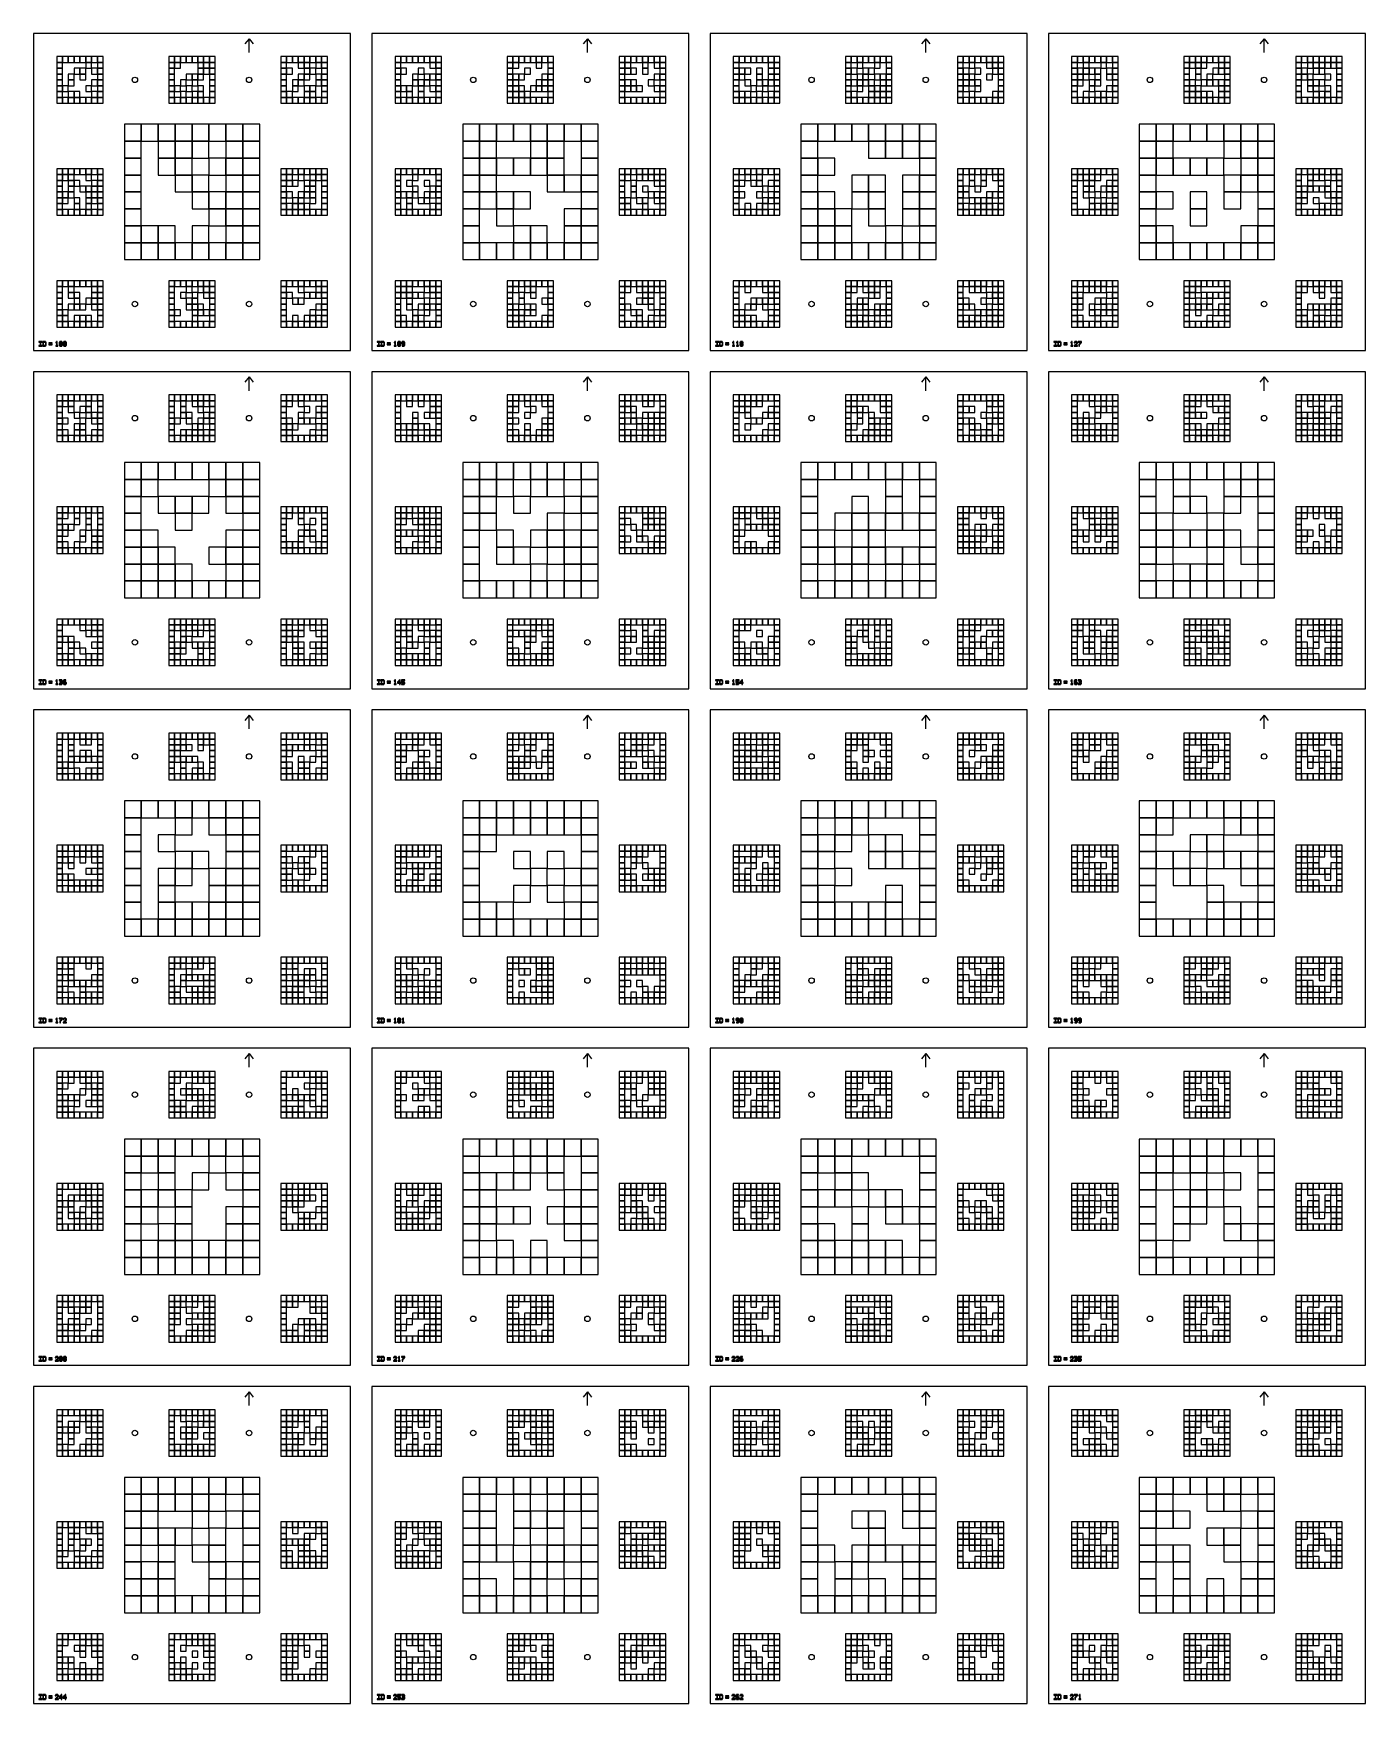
# Model space of a CAD drawing. Extents: x 0 to 1260, y 0 to 1580.
import ezdxf

# ---------------------------------------------------------------- set-up
doc = ezdxf.new("R2010")
doc.units = 0
for name, color, linetype in [('BLACK_POCKET', 7, 'CONTINUOUS'), ('BOARD_TEXT', 7, 'CONTINUOUS'), ('CUT', 7, 'CONTINUOUS'), ('MOUNT_HOLE', 6, 'CONTINUOUS'), ('ORIENTATION', 7, 'CONTINUOUS')]:
    doc.layers.add(name, color=color, linetype=linetype)

msp = doc.modelspace()

# ---------------------------------------------------------------- linework, layer by layer
at = {"layer": 'BLACK_POCKET'}
for p, q in [((27.5, 1558), (22, 1558)), ((22, 1558), (22, 1552.5)), ((22, 1552.5), (27.5, 1552.5)), ((27.5, 1552.5), (22, 1552.5)), ((22, 1552.5), (22, 1547)), ((27.5, 1552.5), (27.5, 1558)), ((33, 1558), (27.5, 1558)), ((27.5, 1558), (27.5, 1552.5)), ((27.5, 1552.5), (33, 1552.5)), ((27.5, 1547), (27.5, 1552.5)), ((33, 1552.5), (33, 1558)), ((38.5, 1558), (33, 1558)), ((33, 1558), (33, 1552.5)), ((33, 1552.5), (38.5, 1552.5)), ((38.5, 1552.5), (38.5, 1558)), ((44, 1558), (38.5, 1558)), ((38.5, 1558), (38.5, 1552.5)), ((38.5, 1552.5), (44, 1552.5)), ((44, 1552.5), (44, 1558)), ((49.5, 1558), (44, 1558)), ((44, 1558), (44, 1552.5)), ((44, 1552.5), (49.5, 1552.5)), ((49.5, 1552.5), (49.5, 1558)), ((55, 1558), (49.5, 1558)), ((49.5, 1558), (49.5, 1552.5)), ((49.5, 1552.5), (55, 1552.5)), ((55, 1552.5), (49.5, 1552.5)), ((49.5, 1552.5), (49.5, 1547)), ((55, 1552.5), (55, 1558)), ((60.5, 1558), (55, 1558)), ((55, 1558), (55, 1552.5)), ((55, 1552.5), (60.5, 1552.5)), ((55, 1547), (55, 1552.5)), ((60.5, 1552.5), (60.5, 1558)), ((66, 1558), (60.5, 1558)), ((60.5, 1558), (60.5, 1552.5)), ((60.5, 1552.5), (66, 1552.5)), ((66, 1552.5), (60.5, 1552.5)), ((60.5, 1552.5), (60.5, 1547)), ((66, 1552.5), (66, 1558)), ((66, 1547), (66, 1552.5)), ((133.5, 1558), (128, 1558)), ((128, 1558), (128, 1552.5)), ((128, 1552.5), (133.5, 1552.5)), ((133.5, 1552.5), (128, 1552.5)), ((128, 1552.5), (128, 1547)), ((133.5, 1552.5), (133.5, 1558)), ((139, 1558), (133.5, 1558)), ((133.5, 1558), (133.5, 1552.5)), ((133.5, 1552.5), (139, 1552.5)), ((133.5, 1547), (133.5, 1552.5)), ((139, 1552.5), (133.5, 1552.5)), ((133.5, 1552.5), (133.5, 1547)), ((139, 1552.5), (139, 1558)), ((144.5, 1558), (139, 1558)), ((139, 1558), (139, 1552.5)), ((139, 1552.5), (144.5, 1552.5)), ((139, 1547), (139, 1552.5)), ((144.5, 1552.5), (144.5, 1558)), ((150, 1558), (144.5, 1558)), ((144.5, 1558), (144.5, 1552.5)), ((144.5, 1552.5), (150, 1552.5)), ((150, 1552.5), (150, 1558)), ((155.5, 1558), (150, 1558)), ((150, 1558), (150, 1552.5)), ((150, 1552.5), (155.5, 1552.5)), ((155.5, 1552.5), (155.5, 1558)), ((161, 1558), (155.5, 1558)), ((155.5, 1558), (155.5, 1552.5)), ((155.5, 1552.5), (161, 1552.5)), ((161, 1552.5), (155.5, 1552.5)), ((155.5, 1552.5), (155.5, 1547)), ((161, 1552.5), (161, 1558)), ((166.5, 1558), (161, 1558)), ((161, 1558), (161, 1552.5)), ((161, 1552.5), (166.5, 1552.5)), ((161, 1547), (161, 1552.5)), ((166.5, 1552.5), (161, 1552.5)), ((161, 1552.5), (161, 1547)), ((166.5, 1552.5), (166.5, 1558)), ((172, 1558), (166.5, 1558)), ((166.5, 1558), (166.5, 1552.5)), ((166.5, 1552.5), (172, 1552.5)), ((166.5, 1547), (166.5, 1552.5)), ((172, 1552.5), (166.5, 1552.5)), ((166.5, 1552.5), (166.5, 1547)), ((172, 1552.5), (172, 1558)), ((172, 1547), (172, 1552.5)), ((239.5, 1558), (234, 1558)), ((234, 1558), (234, 1552.5)), ((234, 1552.5), (239.5, 1552.5)), ((239.5, 1552.5), (234, 1552.5)), ((234, 1552.5), (234, 1547)), ((239.5, 1552.5), (239.5, 1558)), ((245, 1558), (239.5, 1558)), ((239.5, 1558), (239.5, 1552.5)), ((239.5, 1552.5), (245, 1552.5)), ((239.5, 1547), (239.5, 1552.5)), ((245, 1552.5), (245, 1558)), ((250.5, 1558), (245, 1558)), ((245, 1558), (245, 1552.5)), ((245, 1552.5), (250.5, 1552.5)), ((250.5, 1552.5), (250.5, 1558)), ((256, 1558), (250.5, 1558)), ((250.5, 1558), (250.5, 1552.5)), ((250.5, 1552.5), (256, 1552.5)), ((256, 1552.5), (250.5, 1552.5)), ((250.5, 1552.5), (250.5, 1547)), ((256, 1552.5), (256, 1558)), ((261.5, 1558), (256, 1558)), ((256, 1558), (256, 1552.5)), ((256, 1552.5), (261.5, 1552.5)), ((256, 1547), (256, 1552.5)), ((261.5, 1552.5), (256, 1552.5)), ((256, 1552.5), (256, 1547)), ((261.5, 1552.5), (261.5, 1558)), ((267, 1558), (261.5, 1558)), ((261.5, 1558), (261.5, 1552.5)), ((261.5, 1552.5), (267, 1552.5)), ((261.5, 1547), (261.5, 1552.5)), ((267, 1552.5), (267, 1558)), ((272.5, 1558), (267, 1558)), ((267, 1558), (267, 1552.5)), ((267, 1552.5), (272.5, 1552.5)), ((272.5, 1552.5), (267, 1552.5)), ((267, 1552.5), (267, 1547)), ((272.5, 1552.5), (272.5, 1558)), ((278, 1558), (272.5, 1558)), ((272.5, 1558), (272.5, 1552.5)), ((272.5, 1552.5), (278, 1552.5)), ((272.5, 1547), (272.5, 1552.5)), ((278, 1552.5), (272.5, 1552.5)), ((272.5, 1552.5), (272.5, 1547)), ((278, 1552.5), (278, 1558)), ((278, 1547), (278, 1552.5)), ((347.5, 1558), (342, 1558)), ((342, 1558), (342, 1552.5)), ((342, 1552.5), (347.5, 1552.5)), ((347.5, 1552.5), (342, 1552.5)), ((342, 1552.5), (342, 1547)), ((347.5, 1552.5), (347.5, 1558)), ((353, 1558), (347.5, 1558)), ((347.5, 1558), (347.5, 1552.5)), ((347.5, 1552.5), (353, 1552.5)), ((347.5, 1547), (347.5, 1552.5)), ((353, 1552.5), (353, 1558)), ((358.5, 1558), (353, 1558)), ((353, 1558), (353, 1552.5)), ((353, 1552.5), (358.5, 1552.5)), ((358.5, 1552.5), (358.5, 1558)), ((364, 1558), (358.5, 1558)), ((358.5, 1558), (358.5, 1552.5)), ((358.5, 1552.5), (364, 1552.5)), ((364, 1552.5), (364, 1558)), ((369.5, 1558), (364, 1558)), ((364, 1558), (364, 1552.5)), ((364, 1552.5), (369.5, 1552.5)), ((369.5, 1552.5), (369.5, 1558)), ((375, 1558), (369.5, 1558)), ((369.5, 1558), (369.5, 1552.5)), ((369.5, 1552.5), (375, 1552.5)), ((375, 1552.5), (375, 1558)), ((380.5, 1558), (375, 1558)), ((375, 1558), (375, 1552.5)), ((375, 1552.5), (380.5, 1552.5)), ((380.5, 1552.5), (375, 1552.5)), ((375, 1552.5), (375, 1547)), ((380.5, 1552.5), (380.5, 1558)), ((386, 1558), (380.5, 1558)), ((380.5, 1558), (380.5, 1552.5)), ((380.5, 1552.5), (386, 1552.5)), ((380.5, 1547), (380.5, 1552.5)), ((386, 1552.5), (380.5, 1552.5)), ((380.5, 1552.5), (380.5, 1547)), ((386, 1552.5), (386, 1558)), ((386, 1547), (386, 1552.5)), ((453.5, 1558), (448, 1558)), ((448, 1558), (448, 1552.5)), ((448, 1552.5), (453.5, 1552.5)), ((453.5, 1552.5), (448, 1552.5)), ((448, 1552.5), (448, 1547)), ((453.5, 1552.5), (453.5, 1558)), ((459, 1558), (453.5, 1558)), ((453.5, 1558), (453.5, 1552.5)), ((453.5, 1552.5), (459, 1552.5)), ((453.5, 1547), (453.5, 1552.5)), ((459, 1552.5), (453.5, 1552.5)), ((453.5, 1552.5), (453.5, 1547)), ((459, 1552.5), (459, 1558)), ((464.5, 1558), (459, 1558)), ((459, 1558), (459, 1552.5)), ((459, 1552.5), (464.5, 1552.5)), ((459, 1547), (459, 1552.5)), ((464.5, 1552.5), (464.5, 1558)), ((470, 1558), (464.5, 1558)), ((464.5, 1558), (464.5, 1552.5)), ((464.5, 1552.5), (470, 1552.5)), ((470, 1552.5), (470, 1558)), ((475.5, 1558), (470, 1558)), ((470, 1558), (470, 1552.5)), ((470, 1552.5), (475.5, 1552.5)), ((475.5, 1552.5), (475.5, 1558)), ((481, 1558), (475.5, 1558)), ((475.5, 1558), (475.5, 1552.5)), ((475.5, 1552.5), (481, 1552.5)), ((481, 1552.5), (475.5, 1552.5)), ((475.5, 1552.5), (475.5, 1547)), ((481, 1552.5), (481, 1558)), ((486.5, 1558), (481, 1558)), ((481, 1558), (481, 1552.5)), ((481, 1552.5), (486.5, 1552.5)), ((481, 1547), (481, 1552.5)), ((486.5, 1552.5), (486.5, 1558)), ((492, 1558), (486.5, 1558)), ((486.5, 1558), (486.5, 1552.5)), ((486.5, 1552.5), (492, 1552.5)), ((492, 1552.5), (486.5, 1552.5)), ((486.5, 1552.5), (486.5, 1547)), ((492, 1552.5), (492, 1558)), ((492, 1547), (492, 1552.5)), ((559.5, 1558), (554, 1558)), ((554, 1558), (554, 1552.5)), ((554, 1552.5), (559.5, 1552.5)), ((559.5, 1552.5), (554, 1552.5)), ((554, 1552.5), (554, 1547)), ((559.5, 1552.5), (559.5, 1558)), ((565, 1558), (559.5, 1558)), ((559.5, 1558), (559.5, 1552.5)), ((559.5, 1552.5), (565, 1552.5)), ((559.5, 1547), (559.5, 1552.5)), ((565, 1552.5), (559.5, 1552.5)), ((559.5, 1552.5), (559.5, 1547)), ((565, 1552.5), (565, 1558)), ((570.5, 1558), (565, 1558)), ((565, 1558), (565, 1552.5)), ((565, 1552.5), (570.5, 1552.5)), ((565, 1547), (565, 1552.5)), ((570.5, 1552.5), (570.5, 1558)), ((576, 1558), (570.5, 1558)), ((570.5, 1558), (570.5, 1552.5)), ((570.5, 1552.5), (576, 1552.5)), ((576, 1552.5), (576, 1558)), ((581.5, 1558), (576, 1558)), ((576, 1558), (576, 1552.5)), ((576, 1552.5), (581.5, 1552.5)), ((581.5, 1552.5), (576, 1552.5)), ((576, 1552.5), (576, 1547)), ((581.5, 1552.5), (581.5, 1558)), ((587, 1558), (581.5, 1558)), ((581.5, 1558), (581.5, 1552.5)), ((581.5, 1552.5), (587, 1552.5)), ((581.5, 1547), (581.5, 1552.5)), ((587, 1552.5), (587, 1558)), ((592.5, 1558), (587, 1558)), ((587, 1558), (587, 1552.5)), ((587, 1552.5), (592.5, 1552.5)), ((592.5, 1552.5), (587, 1552.5)), ((587, 1552.5), (587, 1547)), ((592.5, 1552.5), (592.5, 1558)), ((598, 1558), (592.5, 1558)), ((592.5, 1558), (592.5, 1552.5)), ((592.5, 1552.5), (598, 1552.5)), ((592.5, 1547), (592.5, 1552.5)), ((598, 1552.5), (592.5, 1552.5)), ((592.5, 1552.5), (592.5, 1547)), ((598, 1552.5), (598, 1558)), ((598, 1547), (598, 1552.5)), ((667.5, 1558), (662, 1558)), ((662, 1558), (662, 1552.5)), ((662, 1552.5), (667.5, 1552.5)), ((667.5, 1552.5), (662, 1552.5)), ((662, 1552.5), (662, 1547)), ((667.5, 1552.5), (667.5, 1558)), ((673, 1558), (667.5, 1558)), ((667.5, 1558), (667.5, 1552.5)), ((667.5, 1552.5), (673, 1552.5)), ((667.5, 1547), (667.5, 1552.5)), ((673, 1552.5), (673, 1558)), ((678.5, 1558), (673, 1558)), ((673, 1558), (673, 1552.5)), ((673, 1552.5), (678.5, 1552.5)), ((678.5, 1552.5), (678.5, 1558)), ((684, 1558), (678.5, 1558)), ((678.5, 1558), (678.5, 1552.5)), ((678.5, 1552.5), (684, 1552.5)), ((684, 1552.5), (684, 1558)), ((689.5, 1558), (684, 1558)), ((684, 1558), (684, 1552.5)), ((684, 1552.5), (689.5, 1552.5)), ((689.5, 1552.5), (689.5, 1558)), ((695, 1558), (689.5, 1558)), ((689.5, 1558), (689.5, 1552.5)), ((689.5, 1552.5), (695, 1552.5)), ((695, 1552.5), (695, 1558)), ((700.5, 1558), (695, 1558)), ((695, 1558), (695, 1552.5)), ((695, 1552.5), (700.5, 1552.5)), ((700.5, 1552.5), (695, 1552.5)), ((695, 1552.5), (695, 1547)), ((700.5, 1552.5), (700.5, 1558)), ((706, 1558), (700.5, 1558)), ((700.5, 1558), (700.5, 1552.5)), ((700.5, 1552.5), (706, 1552.5)), ((700.5, 1547), (700.5, 1552.5)), ((706, 1552.5), (700.5, 1552.5)), ((700.5, 1552.5), (700.5, 1547)), ((706, 1552.5), (706, 1558)), ((706, 1547), (706, 1552.5)), ((773.5, 1558), (768, 1558)), ((768, 1558), (768, 1552.5)), ((768, 1552.5), (773.5, 1552.5)), ((773.5, 1552.5), (768, 1552.5)), ((768, 1552.5), (768, 1547)), ((773.5, 1552.5), (773.5, 1558)), ((779, 1558), (773.5, 1558)), ((773.5, 1558), (773.5, 1552.5)), ((773.5, 1552.5), (779, 1552.5)), ((773.5, 1547), (773.5, 1552.5)), ((779, 1552.5), (779, 1558)), ((784.5, 1558), (779, 1558)), ((779, 1558), (779, 1552.5)), ((779, 1552.5), (784.5, 1552.5)), ((784.5, 1552.5), (779, 1552.5)), ((779, 1552.5), (779, 1547)), ((784.5, 1552.5), (784.5, 1558)), ((790, 1558), (784.5, 1558)), ((784.5, 1558), (784.5, 1552.5)), ((784.5, 1552.5), (790, 1552.5)), ((784.5, 1547), (784.5, 1552.5)), ((790, 1552.5), (790, 1558)), ((795.5, 1558), (790, 1558)), ((790, 1558), (790, 1552.5)), ((790, 1552.5), (795.5, 1552.5)), ((795.5, 1552.5), (795.5, 1558)), ((801, 1558), (795.5, 1558)), ((795.5, 1558), (795.5, 1552.5)), ((795.5, 1552.5), (801, 1552.5)), ((801, 1552.5), (795.5, 1552.5)), ((795.5, 1552.5), (795.5, 1547)), ((801, 1552.5), (801, 1558)), ((806.5, 1558), (801, 1558)), ((801, 1558), (801, 1552.5)), ((801, 1552.5), (806.5, 1552.5)), ((801, 1547), (801, 1552.5)), ((806.5, 1552.5), (806.5, 1558)), ((812, 1558), (806.5, 1558)), ((806.5, 1558), (806.5, 1552.5)), ((806.5, 1552.5), (812, 1552.5)), ((812, 1552.5), (806.5, 1552.5)), ((806.5, 1552.5), (806.5, 1547)), ((812, 1552.5), (812, 1558)), ((812, 1547), (812, 1552.5)), ((879.5, 1558), (874, 1558)), ((874, 1558), (874, 1552.5)), ((874, 1552.5), (879.5, 1552.5)), ((879.5, 1552.5), (874, 1552.5)), ((874, 1552.5), (874, 1547)), ((879.5, 1552.5), (879.5, 1558)), ((885, 1558), (879.5, 1558)), ((879.5, 1558), (879.5, 1552.5)), ((879.5, 1552.5), (885, 1552.5)), ((879.5, 1547), (879.5, 1552.5)), ((885, 1552.5), (885, 1558)), ((890.5, 1558), (885, 1558)), ((885, 1558), (885, 1552.5)), ((885, 1552.5), (890.5, 1552.5)), ((890.5, 1552.5), (885, 1552.5)), ((885, 1552.5), (885, 1547)), ((890.5, 1552.5), (890.5, 1558)), ((896, 1558), (890.5, 1558)), ((890.5, 1558), (890.5, 1552.5)), ((890.5, 1552.5), (896, 1552.5)), ((890.5, 1547), (890.5, 1552.5)), ((896, 1552.5), (896, 1558)), ((901.5, 1558), (896, 1558)), ((896, 1558), (896, 1552.5)), ((896, 1552.5), (901.5, 1552.5)), ((901.5, 1552.5), (901.5, 1558)), ((907, 1558), (901.5, 1558)), ((901.5, 1558), (901.5, 1552.5)), ((901.5, 1552.5), (907, 1552.5)), ((907, 1552.5), (901.5, 1552.5)), ((901.5, 1552.5), (901.5, 1547)), ((907, 1552.5), (907, 1558)), ((912.5, 1558), (907, 1558)), ((907, 1558), (907, 1552.5)), ((907, 1552.5), (912.5, 1552.5)), ((907, 1547), (907, 1552.5)), ((912.5, 1552.5), (907, 1552.5)), ((907, 1552.5), (907, 1547)), ((912.5, 1552.5), (912.5, 1558)), ((918, 1558), (912.5, 1558)), ((912.5, 1558), (912.5, 1552.5)), ((912.5, 1552.5), (918, 1552.5)), ((912.5, 1547), (912.5, 1552.5)), ((918, 1552.5), (912.5, 1552.5)), ((912.5, 1552.5), (912.5, 1547)), ((918, 1552.5), (918, 1558)), ((918, 1547), (918, 1552.5)), ((987.5, 1558), (982, 1558)), ((982, 1558), (982, 1552.5)), ((982, 1552.5), (987.5, 1552.5)), ((987.5, 1552.5), (982, 1552.5)), ((982, 1552.5), (982, 1547)), ((987.5, 1552.5), (987.5, 1558)), ((993, 1558), (987.5, 1558)), ((987.5, 1558), (987.5, 1552.5)), ((987.5, 1552.5), (993, 1552.5)), ((987.5, 1547), (987.5, 1552.5)), ((993, 1552.5), (993, 1558)), ((998.5, 1558), (993, 1558)), ((993, 1558), (993, 1552.5)), ((993, 1552.5), (998.5, 1552.5)), ((998.5, 1552.5), (993, 1552.5)), ((993, 1552.5), (993, 1547)), ((998.5, 1552.5), (998.5, 1558)), ((1004, 1558), (998.5, 1558)), ((998.5, 1558), (998.5, 1552.5)), ((998.5, 1552.5), (1004, 1552.5)), ((998.5, 1547), (998.5, 1552.5)), ((1004, 1552.5), (1004, 1558)), ((1009.5, 1558), (1004, 1558)), ((1004, 1558), (1004, 1552.5)), ((1004, 1552.5), (1009.5, 1552.5)), ((1009.5, 1552.5), (1009.5, 1558)), ((1015, 1558), (1009.5, 1558)), ((1009.5, 1558), (1009.5, 1552.5)), ((1009.5, 1552.5), (1015, 1552.5)), ((1015, 1552.5), (1009.5, 1552.5)), ((1009.5, 1552.5), (1009.5, 1547)), ((1015, 1552.5), (1015, 1558)), ((1020.5, 1558), (1015, 1558)), ((1015, 1558), (1015, 1552.5)), ((1015, 1552.5), (1020.5, 1552.5)), ((1015, 1547), (1015, 1552.5)), ((1020.5, 1552.5), (1020.5, 1558)), ((1026, 1558), (1020.5, 1558)), ((1020.5, 1558), (1020.5, 1552.5)), ((1020.5, 1552.5), (1026, 1552.5)), ((1026, 1552.5), (1020.5, 1552.5)), ((1020.5, 1552.5), (1020.5, 1547)), ((1026, 1552.5), (1026, 1558)), ((1026, 1547), (1026, 1552.5)), ((1093.5, 1558), (1088, 1558)), ((1088, 1558), (1088, 1552.5)), ((1088, 1552.5), (1093.5, 1552.5)), ((1093.5, 1552.5), (1088, 1552.5)), ((1088, 1552.5), (1088, 1547)), ((1093.5, 1552.5), (1093.5, 1558)), ((1099, 1558), (1093.5, 1558)), ((1093.5, 1558), (1093.5, 1552.5)), ((1093.5, 1552.5), (1099, 1552.5)), ((1093.5, 1547), (1093.5, 1552.5)), ((1099, 1552.5), (1093.5, 1552.5)), ((1093.5, 1552.5), (1093.5, 1547)), ((1099, 1552.5), (1099, 1558)), ((1104.5, 1558), (1099, 1558)), ((1099, 1558), (1099, 1552.5)), ((1099, 1552.5), (1104.5, 1552.5)), ((1099, 1547), (1099, 1552.5)), ((1104.5, 1552.5), (1099, 1552.5)), ((1099, 1552.5), (1099, 1547)), ((1104.5, 1552.5), (1104.5, 1558)), ((1110, 1558), (1104.5, 1558)), ((1104.5, 1558), (1104.5, 1552.5)), ((1104.5, 1552.5), (1110, 1552.5)), ((1104.5, 1547), (1104.5, 1552.5)), ((1110, 1552.5), (1104.5, 1552.5)), ((1104.5, 1552.5), (1104.5, 1547)), ((1110, 1552.5), (1110, 1558)), ((1115.5, 1558), (1110, 1558)), ((1110, 1558), (1110, 1552.5)), ((1110, 1552.5), (1115.5, 1552.5)), ((1110, 1547), (1110, 1552.5)), ((1115.5, 1552.5), (1115.5, 1558)), ((1121, 1558), (1115.5, 1558)), ((1115.5, 1558), (1115.5, 1552.5)), ((1115.5, 1552.5), (1121, 1552.5)), ((1121, 1552.5), (1121, 1558)), ((1126.5, 1558), (1121, 1558)), ((1121, 1558), (1121, 1552.5)), ((1121, 1552.5), (1126.5, 1552.5)), ((1126.5, 1552.5), (1121, 1552.5)), ((1121, 1552.5), (1121, 1547)), ((1126.5, 1552.5), (1126.5, 1558)), ((1132, 1558), (1126.5, 1558)), ((1126.5, 1558), (1126.5, 1552.5)), ((1126.5, 1552.5), (1132, 1552.5)), ((1126.5, 1547), (1126.5, 1552.5)), ((1132, 1552.5), (1126.5, 1552.5)), ((1126.5, 1552.5), (1126.5, 1547)), ((1132, 1552.5), (1132, 1558)), ((1132, 1547), (1132, 1552.5)), ((1199.5, 1558), (1194, 1558)), ((1194, 1558), (1194, 1552.5)), ((1194, 1552.5), (1199.5, 1552.5)), ((1199.5, 1552.5), (1194, 1552.5)), ((1194, 1552.5), (1194, 1547)), ((1199.5, 1552.5), (1199.5, 1558)), ((1205, 1558), (1199.5, 1558)), ((1199.5, 1558), (1199.5, 1552.5)), ((1199.5, 1552.5), (1205, 1552.5)), ((1199.5, 1547), (1199.5, 1552.5)), ((1205, 1552.5), (1205, 1558)), ((1210.5, 1558), (1205, 1558)), ((1205, 1558), (1205, 1552.5)), ((1205, 1552.5), (1210.5, 1552.5)), ((1210.5, 1552.5), (1205, 1552.5)), ((1205, 1552.5), (1205, 1547)), ((1210.5, 1552.5), (1210.5, 1558)), ((1216, 1558), (1210.5, 1558)), ((1210.5, 1558), (1210.5, 1552.5)), ((1210.5, 1552.5), (1216, 1552.5)), ((1210.5, 1547), (1210.5, 1552.5)), ((1216, 1552.5), (1210.5, 1552.5)), ((1210.5, 1552.5), (1210.5, 1547)), ((1216, 1552.5), (1216, 1558)), ((1221.5, 1558), (1216, 1558)), ((1216, 1558), (1216, 1552.5)), ((1216, 1552.5), (1221.5, 1552.5)), ((1216, 1547), (1216, 1552.5)), ((1221.5, 1552.5), (1216, 1552.5)), ((1216, 1552.5), (1216, 1547)), ((1221.5, 1552.5), (1221.5, 1558)), ((1227, 1558), (1221.5, 1558)), ((1221.5, 1558), (1221.5, 1552.5)), ((1221.5, 1552.5), (1227, 1552.5)), ((1221.5, 1547), (1221.5, 1552.5)), ((1227, 1552.5), (1221.5, 1552.5)), ((1221.5, 1552.5), (1221.5, 1547)), ((1227, 1552.5), (1227, 1558)), ((1232.5, 1558), (1227, 1558)), ((1227, 1558), (1227, 1552.5)), ((1227, 1552.5), (1232.5, 1552.5)), ((1227, 1547), (1227, 1552.5)), ((1232.5, 1552.5), (1227, 1552.5)), ((1227, 1552.5), (1227, 1547)), ((1232.5, 1552.5), (1232.5, 1558)), ((1238, 1558), (1232.5, 1558)), ((1232.5, 1558), (1232.5, 1552.5)), ((1232.5, 1552.5), (1238, 1552.5)), ((1232.5, 1547), (1232.5, 1552.5)), ((1238, 1552.5), (1232.5, 1552.5)), ((1232.5, 1552.5), (1232.5, 1547)), ((1238, 1552.5), (1238, 1558)), ((1238, 1547), (1238, 1552.5)), ((22, 1547), (27.5, 1547)), ((27.5, 1547), (22, 1547)), ((22, 1547), (22, 1541.5)), ((22, 1541.5), (27.5, 1541.5)), ((27.5, 1541.5), (22, 1541.5)), ((22, 1541.5), (22, 1536)), ((22, 1536), (27.5, 1536)), ((27.5, 1536), (22, 1536)), ((22, 1536), (22, 1530.5)), ((27.5, 1541.5), (27.5, 1547)), ((27.5, 1536), (27.5, 1541.5)), ((27.5, 1530.5), (27.5, 1536)), ((38.5, 1541.5), (33, 1541.5)), ((33, 1541.5), (33, 1536)), ((33, 1536), (38.5, 1536)), ((38.5, 1536), (33, 1536)), ((33, 1536), (33, 1530.5)), ((44, 1547), (38.5, 1547)), ((38.5, 1547), (38.5, 1541.5)), ((38.5, 1541.5), (44, 1541.5)), ((38.5, 1536), (38.5, 1541.5)), ((38.5, 1530.5), (38.5, 1536)), ((44, 1541.5), (44, 1547)), ((49.5, 1547), (44, 1547)), ((44, 1547), (44, 1541.5)), ((44, 1541.5), (49.5, 1541.5)), ((49.5, 1541.5), (44, 1541.5)), ((44, 1541.5), (44, 1536)), ((44, 1536), (49.5, 1536)), ((49.5, 1547), (55, 1547)), ((49.5, 1541.5), (49.5, 1547)), ((49.5, 1536), (49.5, 1541.5)), ((60.5, 1547), (55, 1547)), ((55, 1547), (55, 1541.5)), ((55, 1541.5), (60.5, 1541.5)), ((60.5, 1536), (55, 1536)), ((55, 1536), (55, 1530.5)), ((60.5, 1547), (66, 1547)), ((60.5, 1541.5), (60.5, 1547)), ((66, 1547), (60.5, 1547)), ((60.5, 1547), (60.5, 1541.5)), ((60.5, 1541.5), (66, 1541.5)), ((66, 1541.5), (60.5, 1541.5)), ((60.5, 1541.5), (60.5, 1536)), ((60.5, 1536), (66, 1536)), ((60.5, 1530.5), (60.5, 1536)), ((66, 1536), (60.5, 1536)), ((60.5, 1536), (60.5, 1530.5)), ((66, 1541.5), (66, 1547)), ((66, 1536), (66, 1541.5)), ((66, 1530.5), (66, 1536)), ((128, 1547), (133.5, 1547)), ((133.5, 1547), (128, 1547)), ((128, 1547), (128, 1541.5)), ((128, 1541.5), (133.5, 1541.5)), ((133.5, 1541.5), (128, 1541.5)), ((128, 1541.5), (128, 1536)), ((128, 1536), (133.5, 1536)), ((133.5, 1536), (128, 1536)), ((128, 1536), (128, 1530.5)), ((133.5, 1547), (139, 1547)), ((133.5, 1541.5), (133.5, 1547)), ((133.5, 1536), (133.5, 1541.5)), ((133.5, 1530.5), (133.5, 1536)), ((144.5, 1536), (139, 1536)), ((139, 1536), (139, 1530.5)), ((150, 1541.5), (144.5, 1541.5)), ((144.5, 1541.5), (144.5, 1536)), ((144.5, 1536), (150, 1536)), ((144.5, 1530.5), (144.5, 1536)), ((150, 1536), (150, 1541.5)), ((155.5, 1541.5), (150, 1541.5)), ((150, 1541.5), (150, 1536)), ((150, 1536), (155.5, 1536)), ((155.5, 1536), (150, 1536)), ((150, 1536), (150, 1530.5)), ((155.5, 1547), (161, 1547)), ((161, 1547), (155.5, 1547)), ((155.5, 1547), (155.5, 1541.5)), ((155.5, 1541.5), (161, 1541.5)), ((155.5, 1536), (155.5, 1541.5)), ((161, 1541.5), (155.5, 1541.5)), ((155.5, 1541.5), (155.5, 1536)), ((155.5, 1536), (161, 1536)), ((155.5, 1530.5), (155.5, 1536)), ((161, 1547), (166.5, 1547)), ((161, 1541.5), (161, 1547)), ((166.5, 1547), (161, 1547)), ((161, 1547), (161, 1541.5)), ((161, 1541.5), (166.5, 1541.5)), ((161, 1536), (161, 1541.5)), ((166.5, 1547), (172, 1547)), ((166.5, 1541.5), (166.5, 1547)), ((172, 1547), (166.5, 1547)), ((166.5, 1547), (166.5, 1541.5)), ((166.5, 1541.5), (172, 1541.5)), ((172, 1541.5), (166.5, 1541.5)), ((166.5, 1541.5), (166.5, 1536)), ((166.5, 1536), (172, 1536)), ((172, 1536), (166.5, 1536)), ((166.5, 1536), (166.5, 1530.5)), ((172, 1541.5), (172, 1547)), ((172, 1536), (172, 1541.5)), ((172, 1530.5), (172, 1536)), ((234, 1547), (239.5, 1547)), ((239.5, 1547), (234, 1547)), ((234, 1547), (234, 1541.5)), ((234, 1541.5), (239.5, 1541.5)), ((239.5, 1541.5), (234, 1541.5)), ((234, 1541.5), (234, 1536)), ((234, 1536), (239.5, 1536)), ((239.5, 1536), (234, 1536)), ((234, 1536), (234, 1530.5)), ((239.5, 1541.5), (239.5, 1547)), ((245, 1547), (239.5, 1547)), ((239.5, 1547), (239.5, 1541.5)), ((239.5, 1541.5), (245, 1541.5)), ((239.5, 1536), (239.5, 1541.5)), ((239.5, 1530.5), (239.5, 1536)), ((245, 1541.5), (245, 1547)), ((250.5, 1536), (245, 1536)), ((245, 1536), (245, 1530.5)), ((250.5, 1547), (256, 1547)), ((256, 1541.5), (250.5, 1541.5)), ((250.5, 1541.5), (250.5, 1536)), ((250.5, 1536), (256, 1536)), ((250.5, 1530.5), (250.5, 1536)), ((256, 1536), (250.5, 1536)), ((250.5, 1536), (250.5, 1530.5)), ((256, 1547), (261.5, 1547)), ((261.5, 1547), (256, 1547)), ((256, 1547), (256, 1541.5)), ((256, 1541.5), (261.5, 1541.5)), ((256, 1536), (256, 1541.5)), ((261.5, 1541.5), (256, 1541.5)), ((256, 1541.5), (256, 1536)), ((256, 1536), (261.5, 1536)), ((256, 1530.5), (256, 1536)), ((261.5, 1541.5), (261.5, 1547)), ((267, 1547), (261.5, 1547)), ((261.5, 1547), (261.5, 1541.5)), ((261.5, 1541.5), (267, 1541.5)), ((261.5, 1536), (261.5, 1541.5)), ((267, 1547), (272.5, 1547)), ((267, 1541.5), (267, 1547)), ((272.5, 1541.5), (267, 1541.5)), ((267, 1541.5), (267, 1536)), ((267, 1536), (272.5, 1536)), ((272.5, 1536), (267, 1536)), ((267, 1536), (267, 1530.5)), ((272.5, 1547), (278, 1547)), ((278, 1547), (272.5, 1547)), ((272.5, 1547), (272.5, 1541.5)), ((272.5, 1541.5), (278, 1541.5)), ((272.5, 1536), (272.5, 1541.5)), ((278, 1541.5), (272.5, 1541.5)), ((272.5, 1541.5), (272.5, 1536)), ((272.5, 1536), (278, 1536)), ((272.5, 1530.5), (272.5, 1536)), ((278, 1536), (272.5, 1536)), ((272.5, 1536), (272.5, 1530.5)), ((278, 1541.5), (278, 1547)), ((278, 1536), (278, 1541.5)), ((278, 1530.5), (278, 1536)), ((342, 1547), (347.5, 1547)), ((347.5, 1547), (342, 1547)), ((342, 1547), (342, 1541.5)), ((342, 1541.5), (347.5, 1541.5)), ((347.5, 1541.5), (342, 1541.5)), ((342, 1541.5), (342, 1536)), ((342, 1536), (347.5, 1536)), ((347.5, 1536), (342, 1536)), ((342, 1536), (342, 1530.5)), ((347.5, 1541.5), (347.5, 1547)), ((353, 1547), (347.5, 1547)), ((347.5, 1547), (347.5, 1541.5)), ((347.5, 1541.5), (353, 1541.5)), ((347.5, 1536), (347.5, 1541.5)), ((347.5, 1530.5), (347.5, 1536)), ((353, 1541.5), (353, 1547)), ((364, 1541.5), (358.5, 1541.5)), ((358.5, 1541.5), (358.5, 1536)), ((358.5, 1536), (364, 1536)), ((364, 1536), (358.5, 1536)), ((358.5, 1536), (358.5, 1530.5)), ((369.5, 1547), (364, 1547)), ((364, 1547), (364, 1541.5)), ((364, 1541.5), (369.5, 1541.5)), ((364, 1536), (364, 1541.5)), ((364, 1530.5), (364, 1536)), ((369.5, 1536), (364, 1536)), ((364, 1536), (364, 1530.5)), ((369.5, 1541.5), (369.5, 1547)), ((375, 1541.5), (369.5, 1541.5)), ((369.5, 1541.5), (369.5, 1536)), ((369.5, 1536), (375, 1536)), ((369.5, 1530.5), (369.5, 1536)), ((375, 1536), (369.5, 1536)), ((369.5, 1536), (369.5, 1530.5)), ((375, 1547), (380.5, 1547)), ((375, 1536), (375, 1541.5)), ((380.5, 1541.5), (375, 1541.5)), ((375, 1541.5), (375, 1536)), ((375, 1536), (380.5, 1536)), ((375, 1530.5), (375, 1536)), ((380.5, 1547), (386, 1547)), ((386, 1547), (380.5, 1547)), ((380.5, 1547), (380.5, 1541.5)), ((380.5, 1541.5), (386, 1541.5)), ((380.5, 1536), (380.5, 1541.5)), ((386, 1541.5), (380.5, 1541.5)), ((380.5, 1541.5), (380.5, 1536)), ((380.5, 1536), (386, 1536)), ((386, 1536), (380.5, 1536)), ((380.5, 1536), (380.5, 1530.5)), ((386, 1541.5), (386, 1547)), ((386, 1536), (386, 1541.5)), ((386, 1530.5), (386, 1536)), ((448, 1547), (453.5, 1547)), ((453.5, 1547), (448, 1547)), ((448, 1547), (448, 1541.5)), ((448, 1541.5), (453.5, 1541.5)), ((453.5, 1541.5), (448, 1541.5)), ((448, 1541.5), (448, 1536)), ((448, 1536), (453.5, 1536)), ((453.5, 1536), (448, 1536)), ((448, 1536), (448, 1530.5)), ((453.5, 1547), (459, 1547)), ((453.5, 1541.5), (453.5, 1547)), ((453.5, 1536), (453.5, 1541.5)), ((459, 1541.5), (453.5, 1541.5)), ((453.5, 1541.5), (453.5, 1536)), ((453.5, 1536), (459, 1536)), ((453.5, 1530.5), (453.5, 1536)), ((459, 1536), (453.5, 1536)), ((453.5, 1536), (453.5, 1530.5)), ((459, 1536), (459, 1541.5)), ((464.5, 1541.5), (459, 1541.5)), ((459, 1541.5), (459, 1536)), ((459, 1536), (464.5, 1536)), ((459, 1530.5), (459, 1536)), ((470, 1547), (464.5, 1547)), ((464.5, 1547), (464.5, 1541.5)), ((464.5, 1541.5), (470, 1541.5)), ((464.5, 1536), (464.5, 1541.5)), ((470, 1541.5), (470, 1547)), ((475.5, 1547), (481, 1547)), ((481, 1536), (475.5, 1536)), ((475.5, 1536), (475.5, 1530.5)), ((486.5, 1541.5), (481, 1541.5)), ((481, 1541.5), (481, 1536)), ((481, 1536), (486.5, 1536)), ((481, 1530.5), (481, 1536)), ((486.5, 1536), (481, 1536)), ((481, 1536), (481, 1530.5)), ((486.5, 1547), (492, 1547)), ((492, 1547), (486.5, 1547)), ((486.5, 1547), (486.5, 1541.5)), ((486.5, 1541.5), (492, 1541.5)), ((486.5, 1536), (486.5, 1541.5)), ((492, 1541.5), (486.5, 1541.5)), ((486.5, 1541.5), (486.5, 1536)), ((486.5, 1536), (492, 1536)), ((486.5, 1530.5), (486.5, 1536)), ((492, 1536), (486.5, 1536)), ((486.5, 1536), (486.5, 1530.5)), ((492, 1541.5), (492, 1547)), ((492, 1536), (492, 1541.5)), ((492, 1530.5), (492, 1536)), ((554, 1547), (559.5, 1547)), ((559.5, 1547), (554, 1547)), ((554, 1547), (554, 1541.5)), ((554, 1541.5), (559.5, 1541.5)), ((559.5, 1541.5), (554, 1541.5)), ((554, 1541.5), (554, 1536)), ((554, 1536), (559.5, 1536)), ((559.5, 1536), (554, 1536)), ((554, 1536), (554, 1530.5)), ((559.5, 1547), (565, 1547)), ((559.5, 1541.5), (559.5, 1547)), ((565, 1547), (559.5, 1547)), ((559.5, 1547), (559.5, 1541.5)), ((559.5, 1541.5), (565, 1541.5)), ((559.5, 1536), (559.5, 1541.5)), ((559.5, 1530.5), (559.5, 1536)), ((565, 1536), (559.5, 1536)), ((559.5, 1536), (559.5, 1530.5)), ((565, 1541.5), (565, 1547)), ((570.5, 1547), (565, 1547)), ((565, 1547), (565, 1541.5)), ((565, 1541.5), (570.5, 1541.5)), ((565, 1530.5), (565, 1536)), ((570.5, 1536), (565, 1536)), ((565, 1536), (565, 1530.5)), ((570.5, 1541.5), (570.5, 1547)), ((570.5, 1530.5), (570.5, 1536)), ((576, 1547), (581.5, 1547)), ((581.5, 1547), (576, 1547)), ((576, 1547), (576, 1541.5)), ((576, 1541.5), (581.5, 1541.5)), ((581.5, 1541.5), (581.5, 1547)), ((587, 1536), (581.5, 1536)), ((581.5, 1536), (581.5, 1530.5)), ((587, 1547), (592.5, 1547)), ((592.5, 1541.5), (587, 1541.5)), ((587, 1541.5), (587, 1536)), ((587, 1536), (592.5, 1536)), ((587, 1530.5), (587, 1536)), ((592.5, 1547), (598, 1547)), ((598, 1547), (592.5, 1547)), ((592.5, 1547), (592.5, 1541.5)), ((592.5, 1541.5), (598, 1541.5)), ((592.5, 1536), (592.5, 1541.5)), ((598, 1541.5), (592.5, 1541.5)), ((592.5, 1541.5), (592.5, 1536)), ((592.5, 1536), (598, 1536)), ((598, 1536), (592.5, 1536)), ((592.5, 1536), (592.5, 1530.5)), ((598, 1541.5), (598, 1547)), ((598, 1536), (598, 1541.5)), ((598, 1530.5), (598, 1536)), ((662, 1547), (667.5, 1547)), ((667.5, 1547), (662, 1547)), ((662, 1547), (662, 1541.5)), ((662, 1541.5), (667.5, 1541.5)), ((667.5, 1541.5), (662, 1541.5)), ((662, 1541.5), (662, 1536)), ((662, 1536), (667.5, 1536)), ((667.5, 1536), (662, 1536)), ((662, 1536), (662, 1530.5)), ((667.5, 1541.5), (667.5, 1547)), ((673, 1547), (667.5, 1547)), ((667.5, 1547), (667.5, 1541.5)), ((667.5, 1541.5), (673, 1541.5)), ((667.5, 1536), (667.5, 1541.5)), ((673, 1541.5), (667.5, 1541.5)), ((667.5, 1541.5), (667.5, 1536)), ((667.5, 1536), (673, 1536)), ((667.5, 1530.5), (667.5, 1536)), ((673, 1541.5), (673, 1547)), ((678.5, 1547), (673, 1547)), ((673, 1547), (673, 1541.5)), ((673, 1541.5), (678.5, 1541.5)), ((673, 1536), (673, 1541.5)), ((678.5, 1536), (673, 1536)), ((673, 1536), (673, 1530.5)), ((678.5, 1541.5), (678.5, 1547)), ((678.5, 1530.5), (678.5, 1536)), ((689.5, 1547), (684, 1547)), ((684, 1547), (684, 1541.5)), ((684, 1541.5), (689.5, 1541.5)), ((689.5, 1541.5), (684, 1541.5)), ((684, 1541.5), (684, 1536)), ((684, 1536), (689.5, 1536)), ((689.5, 1536), (684, 1536)), ((684, 1536), (684, 1530.5)), ((689.5, 1541.5), (689.5, 1547)), ((689.5, 1536), (689.5, 1541.5)), ((689.5, 1530.5), (689.5, 1536)), ((695, 1536), (689.5, 1536)), ((689.5, 1536), (689.5, 1530.5)), ((695, 1547), (700.5, 1547)), ((700.5, 1547), (695, 1547)), ((695, 1547), (695, 1541.5)), ((695, 1541.5), (700.5, 1541.5)), ((700.5, 1541.5), (695, 1541.5)), ((695, 1541.5), (695, 1536)), ((695, 1536), (700.5, 1536)), ((695, 1530.5), (695, 1536)), ((700.5, 1536), (695, 1536)), ((695, 1536), (695, 1530.5)), ((700.5, 1547), (706, 1547)), ((700.5, 1541.5), (700.5, 1547)), ((706, 1547), (700.5, 1547)), ((700.5, 1547), (700.5, 1541.5)), ((700.5, 1541.5), (706, 1541.5)), ((700.5, 1536), (700.5, 1541.5)), ((706, 1541.5), (700.5, 1541.5)), ((700.5, 1541.5), (700.5, 1536)), ((700.5, 1536), (706, 1536)), ((700.5, 1530.5), (700.5, 1536)), ((706, 1536), (700.5, 1536)), ((700.5, 1536), (700.5, 1530.5)), ((706, 1541.5), (706, 1547)), ((706, 1536), (706, 1541.5)), ((706, 1530.5), (706, 1536)), ((768, 1547), (773.5, 1547)), ((773.5, 1547), (768, 1547)), ((768, 1547), (768, 1541.5)), ((768, 1541.5), (773.5, 1541.5)), ((773.5, 1541.5), (768, 1541.5)), ((768, 1541.5), (768, 1536)), ((768, 1536), (773.5, 1536)), ((773.5, 1536), (768, 1536)), ((768, 1536), (768, 1530.5)), ((773.5, 1541.5), (773.5, 1547)), ((779, 1547), (773.5, 1547)), ((773.5, 1547), (773.5, 1541.5)), ((773.5, 1541.5), (779, 1541.5)), ((773.5, 1536), (773.5, 1541.5)), ((773.5, 1530.5), (773.5, 1536)), ((779, 1536), (773.5, 1536)), ((773.5, 1536), (773.5, 1530.5)), ((779, 1547), (784.5, 1547)), ((779, 1541.5), (779, 1547)), ((784.5, 1541.5), (779, 1541.5)), ((779, 1541.5), (779, 1536)), ((779, 1536), (784.5, 1536)), ((779, 1530.5), (779, 1536)), ((784.5, 1536), (779, 1536)), ((779, 1536), (779, 1530.5)), ((790, 1547), (784.5, 1547)), ((784.5, 1547), (784.5, 1541.5)), ((784.5, 1541.5), (790, 1541.5)), ((784.5, 1536), (784.5, 1541.5)), ((790, 1541.5), (784.5, 1541.5)), ((784.5, 1541.5), (784.5, 1536)), ((784.5, 1536), (790, 1536)), ((784.5, 1530.5), (784.5, 1536)), ((790, 1536), (784.5, 1536)), ((784.5, 1536), (784.5, 1530.5)), ((790, 1541.5), (790, 1547)), ((795.5, 1547), (790, 1547)), ((790, 1547), (790, 1541.5)), ((790, 1541.5), (795.5, 1541.5)), ((790, 1536), (790, 1541.5)), ((790, 1530.5), (790, 1536)), ((795.5, 1536), (790, 1536)), ((790, 1536), (790, 1530.5)), ((795.5, 1547), (801, 1547)), ((795.5, 1541.5), (795.5, 1547)), ((801, 1541.5), (795.5, 1541.5)), ((795.5, 1541.5), (795.5, 1536)), ((795.5, 1536), (801, 1536)), ((795.5, 1530.5), (795.5, 1536)), ((801, 1536), (801, 1541.5)), ((806.5, 1541.5), (801, 1541.5)), ((801, 1541.5), (801, 1536)), ((801, 1536), (806.5, 1536)), ((806.5, 1536), (801, 1536)), ((801, 1536), (801, 1530.5)), ((806.5, 1547), (812, 1547)), ((812, 1547), (806.5, 1547)), ((806.5, 1547), (806.5, 1541.5)), ((806.5, 1541.5), (812, 1541.5)), ((806.5, 1536), (806.5, 1541.5)), ((812, 1541.5), (806.5, 1541.5)), ((806.5, 1541.5), (806.5, 1536)), ((806.5, 1536), (812, 1536)), ((806.5, 1530.5), (806.5, 1536)), ((812, 1536), (806.5, 1536)), ((806.5, 1536), (806.5, 1530.5)), ((812, 1541.5), (812, 1547)), ((812, 1536), (812, 1541.5)), ((812, 1530.5), (812, 1536)), ((874, 1547), (879.5, 1547)), ((879.5, 1547), (874, 1547)), ((874, 1547), (874, 1541.5)), ((874, 1541.5), (879.5, 1541.5)), ((879.5, 1541.5), (874, 1541.5)), ((874, 1541.5), (874, 1536)), ((874, 1536), (879.5, 1536)), ((879.5, 1536), (874, 1536)), ((874, 1536), (874, 1530.5)), ((879.5, 1541.5), (879.5, 1547)), ((885, 1547), (879.5, 1547)), ((879.5, 1547), (879.5, 1541.5)), ((879.5, 1541.5), (885, 1541.5)), ((879.5, 1536), (879.5, 1541.5)), ((885, 1541.5), (879.5, 1541.5)), ((879.5, 1541.5), (879.5, 1536)), ((879.5, 1536), (885, 1536)), ((879.5, 1530.5), (879.5, 1536)), ((885, 1536), (879.5, 1536)), ((879.5, 1536), (879.5, 1530.5)), ((885, 1547), (890.5, 1547)), ((885, 1541.5), (885, 1547)), ((885, 1536), (885, 1541.5)), ((890.5, 1541.5), (885, 1541.5)), ((885, 1541.5), (885, 1536)), ((885, 1536), (890.5, 1536)), ((885, 1530.5), (885, 1536)), ((890.5, 1536), (885, 1536)), ((885, 1536), (885, 1530.5)), ((896, 1547), (890.5, 1547)), ((890.5, 1547), (890.5, 1541.5)), ((890.5, 1541.5), (896, 1541.5)), ((890.5, 1536), (890.5, 1541.5)), ((890.5, 1530.5), (890.5, 1536)), ((896, 1536), (890.5, 1536)), ((890.5, 1536), (890.5, 1530.5)), ((896, 1541.5), (896, 1547)), ((896, 1530.5), (896, 1536)), ((901.5, 1547), (907, 1547)), ((907, 1541.5), (901.5, 1541.5)), ((901.5, 1541.5), (901.5, 1536)), ((901.5, 1536), (907, 1536)), ((907, 1547), (912.5, 1547)), ((912.5, 1547), (907, 1547)), ((907, 1547), (907, 1541.5)), ((907, 1541.5), (912.5, 1541.5)), ((907, 1536), (907, 1541.5)), ((912.5, 1547), (918, 1547)), ((912.5, 1541.5), (912.5, 1547)), ((918, 1547), (912.5, 1547)), ((912.5, 1547), (912.5, 1541.5)), ((912.5, 1541.5), (918, 1541.5)), ((918, 1541.5), (912.5, 1541.5)), ((912.5, 1541.5), (912.5, 1536)), ((912.5, 1536), (918, 1536)), ((918, 1536), (912.5, 1536)), ((912.5, 1536), (912.5, 1530.5)), ((918, 1541.5), (918, 1547)), ((918, 1536), (918, 1541.5)), ((918, 1530.5), (918, 1536)), ((982, 1547), (987.5, 1547)), ((987.5, 1547), (982, 1547)), ((982, 1547), (982, 1541.5)), ((982, 1541.5), (987.5, 1541.5)), ((987.5, 1541.5), (982, 1541.5)), ((982, 1541.5), (982, 1536)), ((982, 1536), (987.5, 1536)), ((987.5, 1536), (982, 1536)), ((982, 1536), (982, 1530.5)), ((987.5, 1541.5), (987.5, 1547)), ((993, 1547), (987.5, 1547)), ((987.5, 1547), (987.5, 1541.5)), ((987.5, 1541.5), (993, 1541.5)), ((987.5, 1536), (987.5, 1541.5)), ((993, 1541.5), (987.5, 1541.5)), ((987.5, 1541.5), (987.5, 1536)), ((987.5, 1536), (993, 1536)), ((987.5, 1530.5), (987.5, 1536)), ((993, 1536), (987.5, 1536)), ((987.5, 1536), (987.5, 1530.5)), ((993, 1547), (998.5, 1547)), ((993, 1541.5), (993, 1547)), ((998.5, 1547), (993, 1547)), ((993, 1547), (993, 1541.5)), ((993, 1541.5), (998.5, 1541.5)), ((993, 1536), (993, 1541.5)), ((998.5, 1541.5), (993, 1541.5)), ((993, 1541.5), (993, 1536)), ((993, 1536), (998.5, 1536)), ((993, 1530.5), (993, 1536)), ((998.5, 1541.5), (998.5, 1547)), ((1004, 1547), (998.5, 1547)), ((998.5, 1547), (998.5, 1541.5)), ((998.5, 1541.5), (1004, 1541.5)), ((998.5, 1536), (998.5, 1541.5)), ((1004, 1536), (998.5, 1536)), ((998.5, 1536), (998.5, 1530.5)), ((1004, 1541.5), (1004, 1547)), ((1009.5, 1547), (1004, 1547)), ((1004, 1547), (1004, 1541.5)), ((1004, 1541.5), (1009.5, 1541.5)), ((1009.5, 1541.5), (1004, 1541.5)), ((1004, 1541.5), (1004, 1536)), ((1004, 1536), (1009.5, 1536)), ((1004, 1530.5), (1004, 1536)), ((1009.5, 1536), (1004, 1536)), ((1004, 1536), (1004, 1530.5)), ((1009.5, 1547), (1015, 1547)), ((1009.5, 1541.5), (1009.5, 1547)), ((1009.5, 1536), (1009.5, 1541.5)), ((1009.5, 1530.5), (1009.5, 1536)), ((1020.5, 1547), (1015, 1547)), ((1015, 1547), (1015, 1541.5)), ((1015, 1541.5), (1020.5, 1541.5)), ((1020.5, 1541.5), (1015, 1541.5)), ((1015, 1541.5), (1015, 1536)), ((1015, 1536), (1020.5, 1536)), ((1020.5, 1547), (1026, 1547)), ((1020.5, 1541.5), (1020.5, 1547)), ((1026, 1547), (1020.5, 1547)), ((1020.5, 1547), (1020.5, 1541.5)), ((1020.5, 1541.5), (1026, 1541.5)), ((1020.5, 1536), (1020.5, 1541.5)), ((1026, 1541.5), (1020.5, 1541.5)), ((1020.5, 1541.5), (1020.5, 1536)), ((1020.5, 1536), (1026, 1536)), ((1026, 1536), (1020.5, 1536)), ((1020.5, 1536), (1020.5, 1530.5)), ((1026, 1541.5), (1026, 1547)), ((1026, 1536), (1026, 1541.5)), ((1026, 1530.5), (1026, 1536)), ((1088, 1547), (1093.5, 1547)), ((1093.5, 1547), (1088, 1547)), ((1088, 1547), (1088, 1541.5)), ((1088, 1541.5), (1093.5, 1541.5)), ((1093.5, 1541.5), (1088, 1541.5)), ((1088, 1541.5), (1088, 1536)), ((1088, 1536), (1093.5, 1536)), ((1093.5, 1536), (1088, 1536)), ((1088, 1536), (1088, 1530.5)), ((1093.5, 1547), (1099, 1547)), ((1093.5, 1541.5), (1093.5, 1547)), ((1093.5, 1536), (1093.5, 1541.5)), ((1093.5, 1530.5), (1093.5, 1536)), ((1099, 1536), (1093.5, 1536)), ((1093.5, 1536), (1093.5, 1530.5)), ((1099, 1547), (1104.5, 1547)), ((1104.5, 1547), (1099, 1547)), ((1099, 1547), (1099, 1541.5)), ((1099, 1541.5), (1104.5, 1541.5)), ((1104.5, 1541.5), (1099, 1541.5)), ((1099, 1541.5), (1099, 1536)), ((1099, 1536), (1104.5, 1536)), ((1099, 1530.5), (1099, 1536)), ((1104.5, 1547), (1110, 1547)), ((1104.5, 1541.5), (1104.5, 1547)), ((1104.5, 1536), (1104.5, 1541.5)), ((1110, 1536), (1104.5, 1536)), ((1104.5, 1536), (1104.5, 1530.5)), ((1115.5, 1541.5), (1110, 1541.5)), ((1110, 1541.5), (1110, 1536)), ((1110, 1536), (1115.5, 1536)), ((1110, 1530.5), (1110, 1536)), ((1115.5, 1536), (1110, 1536)), ((1110, 1536), (1110, 1530.5)), ((1121, 1547), (1115.5, 1547)), ((1115.5, 1547), (1115.5, 1541.5)), ((1115.5, 1541.5), (1121, 1541.5)), ((1115.5, 1536), (1115.5, 1541.5)), ((1115.5, 1530.5), (1115.5, 1536)), ((1121, 1536), (1115.5, 1536)), ((1115.5, 1536), (1115.5, 1530.5)), ((1121, 1547), (1126.5, 1547)), ((1121, 1541.5), (1121, 1547)), ((1126.5, 1547), (1121, 1547)), ((1121, 1547), (1121, 1541.5)), ((1121, 1541.5), (1126.5, 1541.5)), ((1121, 1530.5), (1121, 1536)), ((1126.5, 1536), (1121, 1536)), ((1121, 1536), (1121, 1530.5)), ((1126.5, 1547), (1132, 1547)), ((1126.5, 1541.5), (1126.5, 1547)), ((1132, 1547), (1126.5, 1547)), ((1126.5, 1547), (1126.5, 1541.5)), ((1126.5, 1541.5), (1132, 1541.5)), ((1132, 1541.5), (1126.5, 1541.5)), ((1126.5, 1541.5), (1126.5, 1536)), ((1126.5, 1536), (1132, 1536)), ((1126.5, 1530.5), (1126.5, 1536)), ((1132, 1536), (1126.5, 1536)), ((1126.5, 1536), (1126.5, 1530.5)), ((1132, 1541.5), (1132, 1547)), ((1132, 1536), (1132, 1541.5)), ((1132, 1530.5), (1132, 1536)), ((1194, 1547), (1199.5, 1547)), ((1199.5, 1547), (1194, 1547)), ((1194, 1547), (1194, 1541.5)), ((1194, 1541.5), (1199.5, 1541.5)), ((1199.5, 1541.5), (1194, 1541.5)), ((1194, 1541.5), (1194, 1536)), ((1194, 1536), (1199.5, 1536)), ((1199.5, 1536), (1194, 1536)), ((1194, 1536), (1194, 1530.5)), ((1199.5, 1541.5), (1199.5, 1547)), ((1205, 1547), (1199.5, 1547)), ((1199.5, 1547), (1199.5, 1541.5)), ((1199.5, 1541.5), (1205, 1541.5)), ((1199.5, 1536), (1199.5, 1541.5)), ((1205, 1541.5), (1199.5, 1541.5)), ((1199.5, 1541.5), (1199.5, 1536)), ((1199.5, 1536), (1205, 1536)), ((1199.5, 1530.5), (1199.5, 1536)), ((1205, 1547), (1210.5, 1547)), ((1205, 1541.5), (1205, 1547)), ((1205, 1536), (1205, 1541.5)), ((1210.5, 1541.5), (1205, 1541.5)), ((1205, 1541.5), (1205, 1536)), ((1205, 1536), (1210.5, 1536)), ((1210.5, 1536), (1205, 1536)), ((1205, 1536), (1205, 1530.5)), ((1210.5, 1547), (1216, 1547)), ((1216, 1547), (1210.5, 1547)), ((1210.5, 1547), (1210.5, 1541.5)), ((1210.5, 1541.5), (1216, 1541.5)), ((1210.5, 1536), (1210.5, 1541.5)), ((1210.5, 1530.5), (1210.5, 1536)), ((1216, 1536), (1210.5, 1536)), ((1210.5, 1536), (1210.5, 1530.5)), ((1216, 1547), (1221.5, 1547)), ((1216, 1541.5), (1216, 1547)), ((1221.5, 1547), (1216, 1547)), ((1216, 1547), (1216, 1541.5)), ((1216, 1541.5), (1221.5, 1541.5)), ((1216, 1530.5), (1216, 1536)), ((1221.5, 1536), (1216, 1536)), ((1216, 1536), (1216, 1530.5)), ((1221.5, 1547), (1227, 1547)), ((1221.5, 1541.5), (1221.5, 1547)), ((1227, 1541.5), (1221.5, 1541.5)), ((1221.5, 1541.5), (1221.5, 1536)), ((1221.5, 1536), (1227, 1536)), ((1221.5, 1530.5), (1221.5, 1536)), ((1227, 1547), (1232.5, 1547)), ((1227, 1536), (1227, 1541.5)), ((1232.5, 1547), (1238, 1547)), ((1238, 1547), (1232.5, 1547)), ((1232.5, 1547), (1232.5, 1541.5)), ((1232.5, 1541.5), (1238, 1541.5)), ((1238, 1541.5), (1232.5, 1541.5)), ((1232.5, 1541.5), (1232.5, 1536)), ((1232.5, 1536), (1238, 1536)), ((1238, 1536), (1232.5, 1536)), ((1232.5, 1536), (1232.5, 1530.5)), ((1238, 1541.5), (1238, 1547)), ((1238, 1536), (1238, 1541.5)), ((1238, 1530.5), (1238, 1536)), ((22, 1530.5), (27.5, 1530.5)), ((27.5, 1530.5), (22, 1530.5)), ((22, 1530.5), (22, 1525)), ((22, 1525), (27.5, 1525)), ((27.5, 1525), (22, 1525)), ((22, 1525), (22, 1519.5)), ((22, 1519.5), (27.5, 1519.5)), ((27.5, 1519.5), (22, 1519.5)), ((22, 1519.5), (22, 1514)), ((27.5, 1525), (27.5, 1530.5)), ((33, 1530.5), (27.5, 1530.5)), ((27.5, 1530.5), (27.5, 1525)), ((27.5, 1525), (33, 1525)), ((27.5, 1519.5), (27.5, 1525)), ((27.5, 1514), (27.5, 1519.5)), ((33, 1519.5), (27.5, 1519.5)), ((27.5, 1519.5), (27.5, 1514)), ((33, 1530.5), (38.5, 1530.5)), ((33, 1525), (33, 1530.5)), ((38.5, 1525), (33, 1525)), ((33, 1525), (33, 1519.5)), ((33, 1519.5), (38.5, 1519.5)), ((33, 1514), (33, 1519.5)), ((38.5, 1519.5), (33, 1519.5)), ((33, 1519.5), (33, 1514)), ((38.5, 1519.5), (38.5, 1525)), ((44, 1525), (38.5, 1525)), ((38.5, 1525), (38.5, 1519.5)), ((38.5, 1519.5), (44, 1519.5)), ((38.5, 1514), (38.5, 1519.5)), ((44, 1519.5), (38.5, 1519.5)), ((38.5, 1519.5), (38.5, 1514)), ((44, 1519.5), (44, 1525)), ((44, 1514), (44, 1519.5)), ((49.5, 1519.5), (44, 1519.5)), ((44, 1519.5), (44, 1514)), ((55, 1530.5), (49.5, 1530.5)), ((49.5, 1530.5), (49.5, 1525)), ((49.5, 1525), (55, 1525)), ((49.5, 1514), (49.5, 1519.5)), ((55, 1519.5), (49.5, 1519.5)), ((49.5, 1519.5), (49.5, 1514)), ((55, 1530.5), (60.5, 1530.5)), ((55, 1525), (55, 1530.5)), ((60.5, 1525), (55, 1525)), ((55, 1525), (55, 1519.5)), ((55, 1519.5), (60.5, 1519.5)), ((55, 1514), (55, 1519.5)), ((60.5, 1519.5), (55, 1519.5)), ((55, 1519.5), (55, 1514)), ((60.5, 1530.5), (66, 1530.5)), ((66, 1530.5), (60.5, 1530.5)), ((60.5, 1530.5), (60.5, 1525)), ((60.5, 1525), (66, 1525)), ((60.5, 1519.5), (60.5, 1525)), ((66, 1525), (60.5, 1525)), ((60.5, 1525), (60.5, 1519.5)), ((60.5, 1519.5), (66, 1519.5)), ((60.5, 1514), (60.5, 1519.5)), ((66, 1519.5), (60.5, 1519.5)), ((60.5, 1519.5), (60.5, 1514)), ((66, 1525), (66, 1530.5)), ((66, 1519.5), (66, 1525)), ((66, 1514), (66, 1519.5)), ((128, 1530.5), (133.5, 1530.5)), ((133.5, 1530.5), (128, 1530.5)), ((128, 1530.5), (128, 1525)), ((128, 1525), (133.5, 1525)), ((133.5, 1525), (128, 1525)), ((128, 1525), (128, 1519.5)), ((128, 1519.5), (133.5, 1519.5)), ((133.5, 1519.5), (128, 1519.5)), ((128, 1519.5), (128, 1514)), ((133.5, 1525), (133.5, 1530.5)), ((139, 1530.5), (133.5, 1530.5)), ((133.5, 1530.5), (133.5, 1525)), ((133.5, 1525), (139, 1525)), ((133.5, 1519.5), (133.5, 1525)), ((133.5, 1514), (133.5, 1519.5)), ((139, 1519.5), (133.5, 1519.5)), ((133.5, 1519.5), (133.5, 1514)), ((139, 1530.5), (144.5, 1530.5)), ((139, 1525), (139, 1530.5)), ((144.5, 1525), (139, 1525)), ((139, 1525), (139, 1519.5)), ((139, 1519.5), (144.5, 1519.5)), ((139, 1514), (139, 1519.5)), ((144.5, 1519.5), (139, 1519.5)), ((139, 1519.5), (139, 1514)), ((150, 1530.5), (144.5, 1530.5)), ((144.5, 1530.5), (144.5, 1525)), ((144.5, 1525), (150, 1525)), ((144.5, 1519.5), (144.5, 1525)), ((144.5, 1514), (144.5, 1519.5)), ((150, 1519.5), (144.5, 1519.5)), ((144.5, 1519.5), (144.5, 1514)), ((150, 1530.5), (155.5, 1530.5)), ((150, 1525), (150, 1530.5)), ((155.5, 1525), (150, 1525)), ((150, 1525), (150, 1519.5)), ((150, 1519.5), (155.5, 1519.5)), ((150, 1514), (150, 1519.5)), ((155.5, 1519.5), (150, 1519.5)), ((150, 1519.5), (150, 1514)), ((161, 1530.5), (155.5, 1530.5)), ((155.5, 1530.5), (155.5, 1525)), ((155.5, 1525), (161, 1525)), ((155.5, 1519.5), (155.5, 1525)), ((161, 1525), (155.5, 1525)), ((155.5, 1525), (155.5, 1519.5)), ((155.5, 1519.5), (161, 1519.5)), ((155.5, 1514), (155.5, 1519.5)), ((161, 1519.5), (155.5, 1519.5)), ((155.5, 1519.5), (155.5, 1514)), ((161, 1525), (161, 1530.5)), ((161, 1519.5), (161, 1525)), ((161, 1514), (161, 1519.5)), ((166.5, 1519.5), (161, 1519.5)), ((161, 1519.5), (161, 1514)), ((166.5, 1530.5), (172, 1530.5)), ((172, 1530.5), (166.5, 1530.5)), ((166.5, 1530.5), (166.5, 1525)), ((166.5, 1525), (172, 1525)), ((172, 1525), (166.5, 1525)), ((166.5, 1525), (166.5, 1519.5)), ((166.5, 1519.5), (172, 1519.5)), ((166.5, 1514), (166.5, 1519.5)), ((172, 1519.5), (166.5, 1519.5)), ((166.5, 1519.5), (166.5, 1514)), ((172, 1525), (172, 1530.5)), ((172, 1519.5), (172, 1525)), ((172, 1514), (172, 1519.5)), ((234, 1530.5), (239.5, 1530.5)), ((239.5, 1530.5), (234, 1530.5)), ((234, 1530.5), (234, 1525)), ((234, 1525), (239.5, 1525)), ((239.5, 1525), (234, 1525)), ((234, 1525), (234, 1519.5)), ((234, 1519.5), (239.5, 1519.5)), ((239.5, 1519.5), (234, 1519.5)), ((234, 1519.5), (234, 1514)), ((239.5, 1525), (239.5, 1530.5)), ((239.5, 1519.5), (239.5, 1525)), ((245, 1525), (239.5, 1525)), ((239.5, 1525), (239.5, 1519.5)), ((239.5, 1519.5), (245, 1519.5)), ((239.5, 1514), (239.5, 1519.5)), ((245, 1519.5), (239.5, 1519.5)), ((239.5, 1519.5), (239.5, 1514)), ((245, 1530.5), (250.5, 1530.5)), ((250.5, 1530.5), (245, 1530.5)), ((245, 1530.5), (245, 1525)), ((245, 1525), (250.5, 1525)), ((245, 1519.5), (245, 1525)), ((245, 1514), (245, 1519.5)), ((250.5, 1519.5), (245, 1519.5)), ((245, 1519.5), (245, 1514)), ((250.5, 1530.5), (256, 1530.5)), ((250.5, 1525), (250.5, 1530.5)), ((250.5, 1514), (250.5, 1519.5)), ((256, 1519.5), (250.5, 1519.5)), ((250.5, 1519.5), (250.5, 1514)), ((261.5, 1530.5), (256, 1530.5)), ((256, 1530.5), (256, 1525)), ((256, 1525), (261.5, 1525)), ((261.5, 1525), (256, 1525)), ((256, 1525), (256, 1519.5)), ((256, 1519.5), (261.5, 1519.5)), ((256, 1514), (256, 1519.5)), ((261.5, 1519.5), (256, 1519.5)), ((256, 1519.5), (256, 1514)), ((261.5, 1525), (261.5, 1530.5)), ((267, 1530.5), (261.5, 1530.5)), ((261.5, 1530.5), (261.5, 1525)), ((261.5, 1525), (267, 1525)), ((261.5, 1519.5), (261.5, 1525)), ((267, 1525), (261.5, 1525)), ((261.5, 1525), (261.5, 1519.5)), ((261.5, 1519.5), (267, 1519.5)), ((261.5, 1514), (261.5, 1519.5)), ((267, 1519.5), (261.5, 1519.5)), ((261.5, 1519.5), (261.5, 1514)), ((267, 1530.5), (272.5, 1530.5)), ((267, 1525), (267, 1530.5)), ((267, 1519.5), (267, 1525)), ((267, 1514), (267, 1519.5)), ((272.5, 1519.5), (267, 1519.5)), ((267, 1519.5), (267, 1514)), ((272.5, 1530.5), (278, 1530.5)), ((278, 1530.5), (272.5, 1530.5)), ((272.5, 1530.5), (272.5, 1525)), ((272.5, 1525), (278, 1525)), ((278, 1525), (272.5, 1525)), ((272.5, 1525), (272.5, 1519.5)), ((272.5, 1519.5), (278, 1519.5)), ((272.5, 1514), (272.5, 1519.5)), ((278, 1519.5), (272.5, 1519.5)), ((272.5, 1519.5), (272.5, 1514)), ((278, 1525), (278, 1530.5)), ((278, 1519.5), (278, 1525)), ((278, 1514), (278, 1519.5)), ((342, 1530.5), (347.5, 1530.5)), ((347.5, 1530.5), (342, 1530.5)), ((342, 1530.5), (342, 1525)), ((342, 1525), (347.5, 1525)), ((347.5, 1525), (342, 1525)), ((342, 1525), (342, 1519.5)), ((342, 1519.5), (347.5, 1519.5)), ((347.5, 1519.5), (342, 1519.5)), ((342, 1519.5), (342, 1514)), ((347.5, 1525), (347.5, 1530.5)), ((353, 1530.5), (347.5, 1530.5)), ((347.5, 1530.5), (347.5, 1525)), ((347.5, 1525), (353, 1525)), ((347.5, 1519.5), (347.5, 1525)), ((347.5, 1514), (347.5, 1519.5)), ((353, 1519.5), (347.5, 1519.5)), ((347.5, 1519.5), (347.5, 1514)), ((353, 1525), (353, 1530.5)), ((358.5, 1530.5), (353, 1530.5)), ((353, 1530.5), (353, 1525)), ((353, 1525), (358.5, 1525)), ((358.5, 1525), (353, 1525)), ((353, 1525), (353, 1519.5)), ((353, 1519.5), (358.5, 1519.5)), ((353, 1514), (353, 1519.5)), ((358.5, 1519.5), (353, 1519.5)), ((353, 1519.5), (353, 1514)), ((358.5, 1530.5), (364, 1530.5)), ((358.5, 1525), (358.5, 1530.5)), ((358.5, 1519.5), (358.5, 1525)), ((358.5, 1514), (358.5, 1519.5)), ((364, 1519.5), (358.5, 1519.5)), ((358.5, 1519.5), (358.5, 1514)), ((364, 1530.5), (369.5, 1530.5)), ((369.5, 1530.5), (364, 1530.5)), ((364, 1530.5), (364, 1525)), ((364, 1525), (369.5, 1525)), ((369.5, 1525), (364, 1525)), ((364, 1525), (364, 1519.5)), ((364, 1519.5), (369.5, 1519.5)), ((364, 1514), (364, 1519.5)), ((369.5, 1519.5), (364, 1519.5)), ((364, 1519.5), (364, 1514)), ((369.5, 1530.5), (375, 1530.5)), ((369.5, 1525), (369.5, 1530.5)), ((369.5, 1519.5), (369.5, 1525)), ((369.5, 1514), (369.5, 1519.5)), ((375, 1519.5), (369.5, 1519.5)), ((369.5, 1519.5), (369.5, 1514)), ((380.5, 1530.5), (375, 1530.5)), ((375, 1530.5), (375, 1525)), ((375, 1525), (380.5, 1525)), ((375, 1514), (375, 1519.5)), ((380.5, 1519.5), (375, 1519.5)), ((375, 1519.5), (375, 1514)), ((380.5, 1530.5), (386, 1530.5)), ((380.5, 1525), (380.5, 1530.5)), ((386, 1530.5), (380.5, 1530.5)), ((380.5, 1530.5), (380.5, 1525)), ((380.5, 1525), (386, 1525)), ((386, 1525), (380.5, 1525)), ((380.5, 1525), (380.5, 1519.5)), ((380.5, 1519.5), (386, 1519.5)), ((380.5, 1514), (380.5, 1519.5)), ((386, 1519.5), (380.5, 1519.5)), ((380.5, 1519.5), (380.5, 1514)), ((386, 1525), (386, 1530.5)), ((386, 1519.5), (386, 1525)), ((386, 1514), (386, 1519.5)), ((448, 1530.5), (453.5, 1530.5)), ((453.5, 1530.5), (448, 1530.5)), ((448, 1530.5), (448, 1525)), ((448, 1525), (453.5, 1525)), ((453.5, 1525), (448, 1525)), ((448, 1525), (448, 1519.5)), ((448, 1519.5), (453.5, 1519.5)), ((453.5, 1519.5), (448, 1519.5)), ((448, 1519.5), (448, 1514)), ((453.5, 1530.5), (459, 1530.5)), ((453.5, 1525), (453.5, 1530.5)), ((459, 1530.5), (453.5, 1530.5)), ((453.5, 1530.5), (453.5, 1525)), ((453.5, 1525), (459, 1525)), ((453.5, 1519.5), (453.5, 1525)), ((459, 1525), (453.5, 1525)), ((453.5, 1525), (453.5, 1519.5)), ((453.5, 1519.5), (459, 1519.5)), ((453.5, 1514), (453.5, 1519.5)), ((459, 1519.5), (453.5, 1519.5)), ((453.5, 1519.5), (453.5, 1514)), ((459, 1525), (459, 1530.5)), ((464.5, 1530.5), (459, 1530.5)), ((459, 1530.5), (459, 1525)), ((459, 1525), (464.5, 1525)), ((459, 1519.5), (459, 1525)), ((464.5, 1525), (459, 1525)), ((459, 1525), (459, 1519.5)), ((459, 1519.5), (464.5, 1519.5)), ((459, 1514), (459, 1519.5)), ((464.5, 1519.5), (459, 1519.5)), ((459, 1519.5), (459, 1514)), ((464.5, 1525), (464.5, 1530.5)), ((464.5, 1519.5), (464.5, 1525)), ((470, 1525), (464.5, 1525)), ((464.5, 1525), (464.5, 1519.5)), ((464.5, 1519.5), (470, 1519.5)), ((464.5, 1514), (464.5, 1519.5)), ((470, 1519.5), (464.5, 1519.5)), ((464.5, 1519.5), (464.5, 1514)), ((475.5, 1530.5), (470, 1530.5)), ((470, 1530.5), (470, 1525)), ((470, 1525), (475.5, 1525)), ((470, 1519.5), (470, 1525)), ((470, 1514), (470, 1519.5)), ((475.5, 1519.5), (470, 1519.5)), ((470, 1519.5), (470, 1514)), ((475.5, 1530.5), (481, 1530.5)), ((475.5, 1525), (475.5, 1530.5)), ((481, 1530.5), (475.5, 1530.5)), ((475.5, 1530.5), (475.5, 1525)), ((475.5, 1525), (481, 1525)), ((475.5, 1514), (475.5, 1519.5)), ((481, 1519.5), (475.5, 1519.5)), ((475.5, 1519.5), (475.5, 1514)), ((481, 1530.5), (486.5, 1530.5)), ((481, 1525), (481, 1530.5)), ((486.5, 1530.5), (481, 1530.5)), ((481, 1530.5), (481, 1525)), ((481, 1525), (486.5, 1525)), ((481, 1514), (481, 1519.5)), ((486.5, 1519.5), (481, 1519.5)), ((481, 1519.5), (481, 1514)), ((486.5, 1530.5), (492, 1530.5)), ((486.5, 1525), (486.5, 1530.5)), ((492, 1530.5), (486.5, 1530.5)), ((486.5, 1530.5), (486.5, 1525)), ((486.5, 1525), (492, 1525)), ((492, 1525), (486.5, 1525)), ((486.5, 1525), (486.5, 1519.5)), ((486.5, 1519.5), (492, 1519.5)), ((486.5, 1514), (486.5, 1519.5)), ((492, 1519.5), (486.5, 1519.5)), ((486.5, 1519.5), (486.5, 1514)), ((492, 1525), (492, 1530.5)), ((492, 1519.5), (492, 1525)), ((492, 1514), (492, 1519.5)), ((554, 1530.5), (559.5, 1530.5)), ((559.5, 1530.5), (554, 1530.5)), ((554, 1530.5), (554, 1525)), ((554, 1525), (559.5, 1525)), ((559.5, 1525), (554, 1525)), ((554, 1525), (554, 1519.5)), ((554, 1519.5), (559.5, 1519.5)), ((559.5, 1519.5), (554, 1519.5)), ((554, 1519.5), (554, 1514)), ((559.5, 1530.5), (565, 1530.5)), ((559.5, 1525), (559.5, 1530.5)), ((565, 1530.5), (559.5, 1530.5)), ((559.5, 1530.5), (559.5, 1525)), ((559.5, 1525), (565, 1525)), ((559.5, 1519.5), (559.5, 1525)), ((559.5, 1514), (559.5, 1519.5)), ((565, 1519.5), (559.5, 1519.5)), ((559.5, 1519.5), (559.5, 1514)), ((565, 1530.5), (570.5, 1530.5)), ((565, 1525), (565, 1530.5)), ((570.5, 1530.5), (565, 1530.5)), ((565, 1530.5), (565, 1525)), ((565, 1525), (570.5, 1525)), ((565, 1514), (565, 1519.5)), ((570.5, 1519.5), (565, 1519.5)), ((565, 1519.5), (565, 1514)), ((570.5, 1525), (570.5, 1530.5)), ((576, 1530.5), (570.5, 1530.5)), ((570.5, 1530.5), (570.5, 1525)), ((570.5, 1525), (576, 1525)), ((570.5, 1514), (570.5, 1519.5)), ((576, 1519.5), (570.5, 1519.5)), ((570.5, 1519.5), (570.5, 1514)), ((576, 1525), (576, 1530.5)), ((576, 1514), (576, 1519.5)), ((581.5, 1519.5), (576, 1519.5)), ((576, 1519.5), (576, 1514)), ((581.5, 1530.5), (587, 1530.5)), ((581.5, 1514), (581.5, 1519.5)), ((587, 1519.5), (581.5, 1519.5)), ((581.5, 1519.5), (581.5, 1514)), ((592.5, 1530.5), (587, 1530.5)), ((587, 1530.5), (587, 1525)), ((587, 1525), (592.5, 1525)), ((587, 1514), (587, 1519.5)), ((592.5, 1519.5), (587, 1519.5)), ((587, 1519.5), (587, 1514)), ((592.5, 1530.5), (598, 1530.5)), ((592.5, 1525), (592.5, 1530.5)), ((598, 1530.5), (592.5, 1530.5)), ((592.5, 1530.5), (592.5, 1525)), ((592.5, 1525), (598, 1525)), ((598, 1525), (592.5, 1525)), ((592.5, 1525), (592.5, 1519.5)), ((592.5, 1519.5), (598, 1519.5)), ((592.5, 1514), (592.5, 1519.5)), ((598, 1519.5), (592.5, 1519.5)), ((592.5, 1519.5), (592.5, 1514)), ((598, 1525), (598, 1530.5)), ((598, 1519.5), (598, 1525)), ((598, 1514), (598, 1519.5)), ((662, 1530.5), (667.5, 1530.5)), ((667.5, 1530.5), (662, 1530.5)), ((662, 1530.5), (662, 1525)), ((662, 1525), (667.5, 1525)), ((667.5, 1525), (662, 1525)), ((662, 1525), (662, 1519.5)), ((662, 1519.5), (667.5, 1519.5)), ((667.5, 1519.5), (662, 1519.5)), ((662, 1519.5), (662, 1514)), ((667.5, 1525), (667.5, 1530.5)), ((667.5, 1519.5), (667.5, 1525)), ((673, 1525), (667.5, 1525)), ((667.5, 1525), (667.5, 1519.5)), ((667.5, 1519.5), (673, 1519.5)), ((667.5, 1514), (667.5, 1519.5)), ((673, 1519.5), (667.5, 1519.5)), ((667.5, 1519.5), (667.5, 1514)), ((673, 1530.5), (678.5, 1530.5)), ((673, 1519.5), (673, 1525)), ((678.5, 1525), (673, 1525)), ((673, 1525), (673, 1519.5)), ((673, 1519.5), (678.5, 1519.5)), ((673, 1514), (673, 1519.5)), ((678.5, 1519.5), (673, 1519.5)), ((673, 1519.5), (673, 1514)), ((684, 1530.5), (678.5, 1530.5)), ((678.5, 1530.5), (678.5, 1525)), ((678.5, 1525), (684, 1525)), ((678.5, 1519.5), (678.5, 1525)), ((678.5, 1514), (678.5, 1519.5)), ((684, 1519.5), (678.5, 1519.5)), ((678.5, 1519.5), (678.5, 1514)), ((684, 1530.5), (689.5, 1530.5)), ((684, 1525), (684, 1530.5)), ((689.5, 1525), (684, 1525)), ((684, 1525), (684, 1519.5)), ((684, 1519.5), (689.5, 1519.5)), ((684, 1514), (684, 1519.5)), ((689.5, 1519.5), (684, 1519.5)), ((684, 1519.5), (684, 1514)), ((689.5, 1530.5), (695, 1530.5)), ((695, 1530.5), (689.5, 1530.5)), ((689.5, 1530.5), (689.5, 1525)), ((689.5, 1525), (695, 1525)), ((689.5, 1519.5), (689.5, 1525)), ((689.5, 1514), (689.5, 1519.5)), ((695, 1519.5), (689.5, 1519.5)), ((689.5, 1519.5), (689.5, 1514)), ((695, 1530.5), (700.5, 1530.5)), ((695, 1525), (695, 1530.5)), ((700.5, 1525), (695, 1525)), ((695, 1525), (695, 1519.5)), ((695, 1519.5), (700.5, 1519.5)), ((695, 1514), (695, 1519.5)), ((700.5, 1519.5), (695, 1519.5)), ((695, 1519.5), (695, 1514)), ((700.5, 1530.5), (706, 1530.5)), ((706, 1530.5), (700.5, 1530.5)), ((700.5, 1530.5), (700.5, 1525)), ((700.5, 1525), (706, 1525)), ((700.5, 1519.5), (700.5, 1525)), ((706, 1525), (700.5, 1525)), ((700.5, 1525), (700.5, 1519.5)), ((700.5, 1519.5), (706, 1519.5)), ((700.5, 1514), (700.5, 1519.5)), ((706, 1519.5), (700.5, 1519.5)), ((700.5, 1519.5), (700.5, 1514)), ((706, 1525), (706, 1530.5)), ((706, 1519.5), (706, 1525)), ((706, 1514), (706, 1519.5)), ((768, 1530.5), (773.5, 1530.5)), ((773.5, 1530.5), (768, 1530.5)), ((768, 1530.5), (768, 1525)), ((768, 1525), (773.5, 1525)), ((773.5, 1525), (768, 1525)), ((768, 1525), (768, 1519.5)), ((768, 1519.5), (773.5, 1519.5)), ((773.5, 1519.5), (768, 1519.5)), ((768, 1519.5), (768, 1514)), ((773.5, 1530.5), (779, 1530.5)), ((773.5, 1525), (773.5, 1530.5)), ((773.5, 1519.5), (773.5, 1525)), ((779, 1525), (773.5, 1525)), ((773.5, 1525), (773.5, 1519.5)), ((773.5, 1519.5), (779, 1519.5)), ((773.5, 1514), (773.5, 1519.5)), ((779, 1519.5), (773.5, 1519.5)), ((773.5, 1519.5), (773.5, 1514)), ((779, 1530.5), (784.5, 1530.5)), ((784.5, 1530.5), (779, 1530.5)), ((779, 1530.5), (779, 1525)), ((779, 1525), (784.5, 1525)), ((779, 1519.5), (779, 1525)), ((779, 1514), (779, 1519.5)), ((784.5, 1519.5), (779, 1519.5)), ((779, 1519.5), (779, 1514)), ((784.5, 1530.5), (790, 1530.5)), ((784.5, 1525), (784.5, 1530.5)), ((784.5, 1514), (784.5, 1519.5)), ((790, 1519.5), (784.5, 1519.5)), ((784.5, 1519.5), (784.5, 1514)), ((790, 1530.5), (795.5, 1530.5)), ((795.5, 1530.5), (790, 1530.5)), ((790, 1530.5), (790, 1525)), ((790, 1525), (795.5, 1525)), ((795.5, 1525), (790, 1525)), ((790, 1525), (790, 1519.5)), ((790, 1519.5), (795.5, 1519.5)), ((790, 1514), (790, 1519.5)), ((795.5, 1519.5), (790, 1519.5)), ((790, 1519.5), (790, 1514)), ((795.5, 1525), (795.5, 1530.5)), ((801, 1530.5), (795.5, 1530.5)), ((795.5, 1530.5), (795.5, 1525)), ((795.5, 1525), (801, 1525)), ((795.5, 1519.5), (795.5, 1525)), ((801, 1525), (795.5, 1525)), ((795.5, 1525), (795.5, 1519.5)), ((795.5, 1519.5), (801, 1519.5)), ((795.5, 1514), (795.5, 1519.5)), ((801, 1519.5), (795.5, 1519.5)), ((795.5, 1519.5), (795.5, 1514)), ((801, 1530.5), (806.5, 1530.5)), ((801, 1525), (801, 1530.5)), ((806.5, 1530.5), (801, 1530.5)), ((801, 1530.5), (801, 1525)), ((801, 1525), (806.5, 1525)), ((801, 1519.5), (801, 1525)), ((806.5, 1525), (801, 1525)), ((801, 1525), (801, 1519.5)), ((801, 1519.5), (806.5, 1519.5)), ((801, 1514), (801, 1519.5)), ((806.5, 1519.5), (801, 1519.5)), ((801, 1519.5), (801, 1514)), ((806.5, 1530.5), (812, 1530.5)), ((806.5, 1525), (806.5, 1530.5)), ((812, 1530.5), (806.5, 1530.5)), ((806.5, 1530.5), (806.5, 1525)), ((806.5, 1525), (812, 1525)), ((806.5, 1519.5), (806.5, 1525)), ((812, 1525), (806.5, 1525)), ((806.5, 1525), (806.5, 1519.5)), ((806.5, 1519.5), (812, 1519.5)), ((806.5, 1514), (806.5, 1519.5)), ((812, 1519.5), (806.5, 1519.5)), ((806.5, 1519.5), (806.5, 1514)), ((812, 1525), (812, 1530.5)), ((812, 1519.5), (812, 1525)), ((812, 1514), (812, 1519.5)), ((874, 1530.5), (879.5, 1530.5)), ((879.5, 1530.5), (874, 1530.5)), ((874, 1530.5), (874, 1525)), ((874, 1525), (879.5, 1525)), ((879.5, 1525), (874, 1525)), ((874, 1525), (874, 1519.5)), ((874, 1519.5), (879.5, 1519.5)), ((879.5, 1519.5), (874, 1519.5)), ((874, 1519.5), (874, 1514)), ((879.5, 1530.5), (885, 1530.5)), ((879.5, 1525), (879.5, 1530.5)), ((885, 1530.5), (879.5, 1530.5)), ((879.5, 1530.5), (879.5, 1525)), ((879.5, 1525), (885, 1525)), ((879.5, 1519.5), (879.5, 1525)), ((879.5, 1514), (879.5, 1519.5)), ((885, 1519.5), (879.5, 1519.5)), ((879.5, 1519.5), (879.5, 1514)), ((885, 1530.5), (890.5, 1530.5)), ((885, 1525), (885, 1530.5)), ((890.5, 1525), (885, 1525)), ((885, 1525), (885, 1519.5)), ((885, 1519.5), (890.5, 1519.5)), ((885, 1514), (885, 1519.5)), ((890.5, 1519.5), (885, 1519.5)), ((885, 1519.5), (885, 1514)), ((890.5, 1530.5), (896, 1530.5)), ((896, 1530.5), (890.5, 1530.5)), ((890.5, 1530.5), (890.5, 1525)), ((890.5, 1525), (896, 1525)), ((890.5, 1519.5), (890.5, 1525)), ((890.5, 1514), (890.5, 1519.5)), ((896, 1519.5), (890.5, 1519.5)), ((890.5, 1519.5), (890.5, 1514)), ((896, 1525), (896, 1530.5)), ((896, 1514), (896, 1519.5)), ((901.5, 1519.5), (896, 1519.5)), ((896, 1519.5), (896, 1514)), ((901.5, 1514), (901.5, 1519.5)), ((907, 1519.5), (901.5, 1519.5)), ((901.5, 1519.5), (901.5, 1514)), ((912.5, 1525), (907, 1525)), ((907, 1525), (907, 1519.5)), ((907, 1519.5), (912.5, 1519.5)), ((907, 1514), (907, 1519.5)), ((912.5, 1519.5), (907, 1519.5)), ((907, 1519.5), (907, 1514)), ((912.5, 1530.5), (918, 1530.5)), ((918, 1530.5), (912.5, 1530.5)), ((912.5, 1530.5), (912.5, 1525)), ((912.5, 1525), (918, 1525)), ((912.5, 1519.5), (912.5, 1525)), ((918, 1525), (912.5, 1525)), ((912.5, 1525), (912.5, 1519.5)), ((912.5, 1519.5), (918, 1519.5)), ((912.5, 1514), (912.5, 1519.5)), ((918, 1519.5), (912.5, 1519.5)), ((912.5, 1519.5), (912.5, 1514)), ((918, 1525), (918, 1530.5)), ((918, 1519.5), (918, 1525)), ((918, 1514), (918, 1519.5)), ((982, 1530.5), (987.5, 1530.5)), ((987.5, 1530.5), (982, 1530.5)), ((982, 1530.5), (982, 1525)), ((982, 1525), (987.5, 1525)), ((987.5, 1525), (982, 1525)), ((982, 1525), (982, 1519.5)), ((982, 1519.5), (987.5, 1519.5)), ((987.5, 1519.5), (982, 1519.5)), ((982, 1519.5), (982, 1514)), ((987.5, 1530.5), (993, 1530.5)), ((987.5, 1525), (987.5, 1530.5)), ((987.5, 1519.5), (987.5, 1525)), ((987.5, 1514), (987.5, 1519.5)), ((993, 1519.5), (987.5, 1519.5)), ((987.5, 1519.5), (987.5, 1514)), ((998.5, 1525), (993, 1525)), ((993, 1525), (993, 1519.5)), ((993, 1519.5), (998.5, 1519.5)), ((993, 1514), (993, 1519.5)), ((998.5, 1519.5), (993, 1519.5)), ((993, 1519.5), (993, 1514)), ((998.5, 1530.5), (1004, 1530.5)), ((1004, 1530.5), (998.5, 1530.5)), ((998.5, 1530.5), (998.5, 1525)), ((998.5, 1525), (1004, 1525)), ((998.5, 1519.5), (998.5, 1525)), ((998.5, 1514), (998.5, 1519.5)), ((1004, 1519.5), (998.5, 1519.5)), ((998.5, 1519.5), (998.5, 1514)), ((1004, 1530.5), (1009.5, 1530.5)), ((1004, 1525), (1004, 1530.5)), ((1009.5, 1525), (1004, 1525)), ((1004, 1525), (1004, 1519.5)), ((1004, 1519.5), (1009.5, 1519.5)), ((1004, 1514), (1004, 1519.5)), ((1009.5, 1519.5), (1004, 1519.5)), ((1004, 1519.5), (1004, 1514)), ((1009.5, 1519.5), (1009.5, 1525)), ((1015, 1525), (1009.5, 1525)), ((1009.5, 1525), (1009.5, 1519.5)), ((1009.5, 1519.5), (1015, 1519.5)), ((1009.5, 1514), (1009.5, 1519.5)), ((1015, 1519.5), (1009.5, 1519.5)), ((1009.5, 1519.5), (1009.5, 1514)), ((1020.5, 1530.5), (1015, 1530.5)), ((1015, 1530.5), (1015, 1525)), ((1015, 1525), (1020.5, 1525)), ((1015, 1519.5), (1015, 1525)), ((1015, 1514), (1015, 1519.5)), ((1020.5, 1519.5), (1015, 1519.5)), ((1015, 1519.5), (1015, 1514)), ((1020.5, 1530.5), (1026, 1530.5)), ((1020.5, 1525), (1020.5, 1530.5)), ((1026, 1530.5), (1020.5, 1530.5)), ((1020.5, 1530.5), (1020.5, 1525)), ((1020.5, 1525), (1026, 1525)), ((1026, 1525), (1020.5, 1525)), ((1020.5, 1525), (1020.5, 1519.5)), ((1020.5, 1519.5), (1026, 1519.5)), ((1020.5, 1514), (1020.5, 1519.5)), ((1026, 1519.5), (1020.5, 1519.5)), ((1020.5, 1519.5), (1020.5, 1514)), ((1026, 1525), (1026, 1530.5)), ((1026, 1519.5), (1026, 1525)), ((1026, 1514), (1026, 1519.5)), ((1088, 1530.5), (1093.5, 1530.5)), ((1093.5, 1530.5), (1088, 1530.5)), ((1088, 1530.5), (1088, 1525)), ((1088, 1525), (1093.5, 1525)), ((1093.5, 1525), (1088, 1525)), ((1088, 1525), (1088, 1519.5)), ((1088, 1519.5), (1093.5, 1519.5)), ((1093.5, 1519.5), (1088, 1519.5)), ((1088, 1519.5), (1088, 1514)), ((1093.5, 1530.5), (1099, 1530.5)), ((1093.5, 1525), (1093.5, 1530.5)), ((1099, 1530.5), (1093.5, 1530.5)), ((1093.5, 1530.5), (1093.5, 1525)), ((1093.5, 1525), (1099, 1525)), ((1093.5, 1519.5), (1093.5, 1525)), ((1099, 1525), (1093.5, 1525)), ((1093.5, 1525), (1093.5, 1519.5)), ((1093.5, 1519.5), (1099, 1519.5)), ((1093.5, 1514), (1093.5, 1519.5)), ((1099, 1519.5), (1093.5, 1519.5)), ((1093.5, 1519.5), (1093.5, 1514)), ((1099, 1525), (1099, 1530.5)), ((1104.5, 1530.5), (1099, 1530.5)), ((1099, 1530.5), (1099, 1525)), ((1099, 1525), (1104.5, 1525)), ((1099, 1519.5), (1099, 1525)), ((1104.5, 1525), (1099, 1525)), ((1099, 1525), (1099, 1519.5)), ((1099, 1519.5), (1104.5, 1519.5)), ((1099, 1514), (1099, 1519.5)), ((1104.5, 1519.5), (1099, 1519.5)), ((1099, 1519.5), (1099, 1514)), ((1104.5, 1530.5), (1110, 1530.5)), ((1104.5, 1525), (1104.5, 1530.5)), ((1104.5, 1519.5), (1104.5, 1525)), ((1110, 1525), (1104.5, 1525)), ((1104.5, 1525), (1104.5, 1519.5)), ((1104.5, 1519.5), (1110, 1519.5)), ((1104.5, 1514), (1104.5, 1519.5)), ((1110, 1519.5), (1104.5, 1519.5)), ((1104.5, 1519.5), (1104.5, 1514)), ((1110, 1530.5), (1115.5, 1530.5)), ((1110, 1519.5), (1110, 1525)), ((1115.5, 1525), (1110, 1525)), ((1110, 1525), (1110, 1519.5)), ((1110, 1519.5), (1115.5, 1519.5)), ((1110, 1514), (1110, 1519.5)), ((1115.5, 1519.5), (1110, 1519.5)), ((1110, 1519.5), (1110, 1514)), ((1115.5, 1530.5), (1121, 1530.5)), ((1115.5, 1519.5), (1115.5, 1525)), ((1115.5, 1514), (1115.5, 1519.5)), ((1121, 1519.5), (1115.5, 1519.5)), ((1115.5, 1519.5), (1115.5, 1514)), ((1121, 1530.5), (1126.5, 1530.5)), ((1126.5, 1530.5), (1121, 1530.5)), ((1121, 1530.5), (1121, 1525)), ((1121, 1525), (1126.5, 1525)), ((1126.5, 1525), (1121, 1525)), ((1121, 1525), (1121, 1519.5)), ((1121, 1519.5), (1126.5, 1519.5)), ((1121, 1514), (1121, 1519.5)), ((1126.5, 1519.5), (1121, 1519.5)), ((1121, 1519.5), (1121, 1514)), ((1126.5, 1530.5), (1132, 1530.5)), ((1126.5, 1525), (1126.5, 1530.5)), ((1132, 1530.5), (1126.5, 1530.5)), ((1126.5, 1530.5), (1126.5, 1525)), ((1126.5, 1525), (1132, 1525)), ((1126.5, 1519.5), (1126.5, 1525)), ((1132, 1525), (1126.5, 1525)), ((1126.5, 1525), (1126.5, 1519.5)), ((1126.5, 1519.5), (1132, 1519.5)), ((1126.5, 1514), (1126.5, 1519.5)), ((1132, 1519.5), (1126.5, 1519.5)), ((1126.5, 1519.5), (1126.5, 1514)), ((1132, 1525), (1132, 1530.5)), ((1132, 1519.5), (1132, 1525)), ((1132, 1514), (1132, 1519.5)), ((1194, 1530.5), (1199.5, 1530.5)), ((1199.5, 1530.5), (1194, 1530.5)), ((1194, 1530.5), (1194, 1525)), ((1194, 1525), (1199.5, 1525)), ((1199.5, 1525), (1194, 1525)), ((1194, 1525), (1194, 1519.5)), ((1194, 1519.5), (1199.5, 1519.5)), ((1199.5, 1519.5), (1194, 1519.5)), ((1194, 1519.5), (1194, 1514)), ((1199.5, 1525), (1199.5, 1530.5)), ((1199.5, 1519.5), (1199.5, 1525)), ((1199.5, 1514), (1199.5, 1519.5)), ((1205, 1519.5), (1199.5, 1519.5)), ((1199.5, 1519.5), (1199.5, 1514)), ((1205, 1530.5), (1210.5, 1530.5)), ((1210.5, 1530.5), (1205, 1530.5)), ((1205, 1530.5), (1205, 1525)), ((1205, 1525), (1210.5, 1525)), ((1205, 1514), (1205, 1519.5)), ((1210.5, 1519.5), (1205, 1519.5)), ((1205, 1519.5), (1205, 1514)), ((1210.5, 1530.5), (1216, 1530.5)), ((1210.5, 1525), (1210.5, 1530.5)), ((1216, 1530.5), (1210.5, 1530.5)), ((1210.5, 1530.5), (1210.5, 1525)), ((1210.5, 1525), (1216, 1525)), ((1216, 1525), (1210.5, 1525)), ((1210.5, 1525), (1210.5, 1519.5)), ((1210.5, 1519.5), (1216, 1519.5)), ((1210.5, 1514), (1210.5, 1519.5)), ((1216, 1519.5), (1210.5, 1519.5)), ((1210.5, 1519.5), (1210.5, 1514)), ((1216, 1530.5), (1221.5, 1530.5)), ((1216, 1525), (1216, 1530.5)), ((1216, 1519.5), (1216, 1525)), ((1221.5, 1525), (1216, 1525)), ((1216, 1525), (1216, 1519.5)), ((1216, 1519.5), (1221.5, 1519.5)), ((1216, 1514), (1216, 1519.5)), ((1221.5, 1519.5), (1216, 1519.5)), ((1216, 1519.5), (1216, 1514)), ((1227, 1530.5), (1221.5, 1530.5)), ((1221.5, 1530.5), (1221.5, 1525)), ((1221.5, 1525), (1227, 1525)), ((1221.5, 1519.5), (1221.5, 1525)), ((1227, 1525), (1221.5, 1525)), ((1221.5, 1525), (1221.5, 1519.5)), ((1221.5, 1519.5), (1227, 1519.5)), ((1221.5, 1514), (1221.5, 1519.5)), ((1227, 1519.5), (1221.5, 1519.5)), ((1221.5, 1519.5), (1221.5, 1514)), ((1227, 1525), (1227, 1530.5)), ((1227, 1519.5), (1227, 1525)), ((1227, 1514), (1227, 1519.5)), ((1232.5, 1519.5), (1227, 1519.5)), ((1227, 1519.5), (1227, 1514)), ((1232.5, 1530.5), (1238, 1530.5)), ((1238, 1530.5), (1232.5, 1530.5)), ((1232.5, 1530.5), (1232.5, 1525)), ((1232.5, 1525), (1238, 1525)), ((1238, 1525), (1232.5, 1525)), ((1232.5, 1525), (1232.5, 1519.5)), ((1232.5, 1519.5), (1238, 1519.5)), ((1232.5, 1514), (1232.5, 1519.5)), ((1238, 1519.5), (1232.5, 1519.5)), ((1232.5, 1519.5), (1232.5, 1514)), ((1238, 1525), (1238, 1530.5)), ((1238, 1519.5), (1238, 1525)), ((1238, 1514), (1238, 1519.5)), ((22, 1514), (27.5, 1514)), ((27.5, 1514), (33, 1514)), ((33, 1514), (38.5, 1514)), ((38.5, 1514), (44, 1514)), ((44, 1514), (49.5, 1514)), ((49.5, 1514), (55, 1514)), ((55, 1514), (60.5, 1514)), ((60.5, 1514), (66, 1514)), ((128, 1514), (133.5, 1514)), ((133.5, 1514), (139, 1514)), ((139, 1514), (144.5, 1514)), ((144.5, 1514), (150, 1514)), ((150, 1514), (155.5, 1514)), ((155.5, 1514), (161, 1514)), ((161, 1514), (166.5, 1514)), ((166.5, 1514), (172, 1514)), ((234, 1514), (239.5, 1514)), ((239.5, 1514), (245, 1514)), ((245, 1514), (250.5, 1514)), ((250.5, 1514), (256, 1514)), ((256, 1514), (261.5, 1514)), ((261.5, 1514), (267, 1514)), ((267, 1514), (272.5, 1514)), ((272.5, 1514), (278, 1514)), ((342, 1514), (347.5, 1514)), ((347.5, 1514), (353, 1514)), ((353, 1514), (358.5, 1514)), ((358.5, 1514), (364, 1514)), ((364, 1514), (369.5, 1514)), ((369.5, 1514), (375, 1514)), ((375, 1514), (380.5, 1514)), ((380.5, 1514), (386, 1514)), ((448, 1514), (453.5, 1514)), ((453.5, 1514), (459, 1514)), ((459, 1514), (464.5, 1514)), ((464.5, 1514), (470, 1514)), ((470, 1514), (475.5, 1514)), ((475.5, 1514), (481, 1514)), ((481, 1514), (486.5, 1514)), ((486.5, 1514), (492, 1514)), ((554, 1514), (559.5, 1514)), ((559.5, 1514), (565, 1514)), ((565, 1514), (570.5, 1514)), ((570.5, 1514), (576, 1514)), ((576, 1514), (581.5, 1514)), ((581.5, 1514), (587, 1514)), ((587, 1514), (592.5, 1514)), ((592.5, 1514), (598, 1514)), ((662, 1514), (667.5, 1514)), ((667.5, 1514), (673, 1514)), ((673, 1514), (678.5, 1514)), ((678.5, 1514), (684, 1514)), ((684, 1514), (689.5, 1514)), ((689.5, 1514), (695, 1514)), ((695, 1514), (700.5, 1514)), ((700.5, 1514), (706, 1514)), ((768, 1514), (773.5, 1514)), ((773.5, 1514), (779, 1514)), ((779, 1514), (784.5, 1514)), ((784.5, 1514), (790, 1514)), ((790, 1514), (795.5, 1514)), ((795.5, 1514), (801, 1514)), ((801, 1514), (806.5, 1514)), ((806.5, 1514), (812, 1514)), ((874, 1514), (879.5, 1514)), ((879.5, 1514), (885, 1514)), ((885, 1514), (890.5, 1514)), ((890.5, 1514), (896, 1514)), ((896, 1514), (901.5, 1514)), ((901.5, 1514), (907, 1514)), ((907, 1514), (912.5, 1514)), ((912.5, 1514), (918, 1514)), ((982, 1514), (987.5, 1514)), ((987.5, 1514), (993, 1514)), ((993, 1514), (998.5, 1514)), ((998.5, 1514), (1004, 1514)), ((1004, 1514), (1009.5, 1514)), ((1009.5, 1514), (1015, 1514)), ((1015, 1514), (1020.5, 1514)), ((1020.5, 1514), (1026, 1514)), ((1088, 1514), (1093.5, 1514)), ((1093.5, 1514), (1099, 1514)), ((1099, 1514), (1104.5, 1514)), ((1104.5, 1514), (1110, 1514)), ((1110, 1514), (1115.5, 1514)), ((1115.5, 1514), (1121, 1514)), ((1121, 1514), (1126.5, 1514)), ((1126.5, 1514), (1132, 1514)), ((1194, 1514), (1199.5, 1514)), ((1199.5, 1514), (1205, 1514)), ((1205, 1514), (1210.5, 1514)), ((1210.5, 1514), (1216, 1514)), ((1216, 1514), (1221.5, 1514)), ((1221.5, 1514), (1227, 1514)), ((1227, 1514), (1232.5, 1514)), ((1232.5, 1514), (1238, 1514)), ((102, 1494), (86, 1494)), ((86, 1494), (86, 1478)), ((102, 1478), (102, 1494)), ((118, 1494), (102, 1494)), ((102, 1494), (102, 1478)), ((118, 1478), (118, 1494)), ((134, 1494), (118, 1494)), ((118, 1494), (118, 1478)), ((134, 1478), (134, 1494)), ((150, 1494), (134, 1494)), ((134, 1494), (134, 1478)), ((150, 1478), (150, 1494)), ((166, 1494), (150, 1494)), ((150, 1494), (150, 1478)), ((166, 1478), (166, 1494)), ((182, 1494), (166, 1494)), ((166, 1494), (166, 1478)), ((182, 1478), (182, 1494)), ((198, 1494), (182, 1494)), ((182, 1494), (182, 1478)), ((198, 1478), (198, 1494)), ((214, 1494), (198, 1494)), ((198, 1494), (198, 1478)), ((214, 1478), (214, 1494)), ((422, 1494), (406, 1494)), ((406, 1494), (406, 1478)), ((422, 1478), (422, 1494)), ((438, 1494), (422, 1494)), ((422, 1494), (422, 1478)), ((438, 1478), (438, 1494)), ((454, 1494), (438, 1494)), ((438, 1494), (438, 1478)), ((454, 1478), (454, 1494)), ((470, 1494), (454, 1494)), ((454, 1494), (454, 1478)), ((470, 1478), (470, 1494)), ((486, 1494), (470, 1494)), ((470, 1494), (470, 1478)), ((486, 1478), (486, 1494)), ((502, 1494), (486, 1494)), ((486, 1494), (486, 1478)), ((502, 1478), (502, 1494)), ((518, 1494), (502, 1494)), ((502, 1494), (502, 1478)), ((518, 1478), (518, 1494)), ((534, 1494), (518, 1494)), ((518, 1494), (518, 1478)), ((534, 1478), (534, 1494)), ((742, 1494), (726, 1494)), ((726, 1494), (726, 1478)), ((742, 1478), (742, 1494)), ((758, 1494), (742, 1494)), ((742, 1494), (742, 1478)), ((758, 1478), (758, 1494)), ((774, 1494), (758, 1494)), ((758, 1494), (758, 1478)), ((774, 1478), (774, 1494)), ((790, 1494), (774, 1494)), ((774, 1494), (774, 1478)), ((790, 1478), (790, 1494)), ((806, 1494), (790, 1494)), ((790, 1494), (790, 1478)), ((806, 1478), (806, 1494)), ((822, 1494), (806, 1494)), ((806, 1494), (806, 1478)), ((822, 1478), (822, 1494)), ((838, 1494), (822, 1494)), ((822, 1494), (822, 1478)), ((838, 1478), (838, 1494)), ((854, 1494), (838, 1494)), ((838, 1494), (838, 1478)), ((854, 1478), (854, 1494)), ((1062, 1494), (1046, 1494)), ((1046, 1494), (1046, 1478)), ((1062, 1478), (1062, 1494)), ((1078, 1494), (1062, 1494)), ((1062, 1494), (1062, 1478)), ((1078, 1478), (1078, 1494)), ((1094, 1494), (1078, 1494)), ((1078, 1494), (1078, 1478)), ((1094, 1478), (1094, 1494)), ((1110, 1494), (1094, 1494)), ((1094, 1494), (1094, 1478)), ((1110, 1478), (1110, 1494)), ((1126, 1494), (1110, 1494)), ((1110, 1494), (1110, 1478)), ((1126, 1478), (1126, 1494)), ((1142, 1494), (1126, 1494)), ((1126, 1494), (1126, 1478)), ((1142, 1478), (1142, 1494)), ((1158, 1494), (1142, 1494)), ((1142, 1494), (1142, 1478)), ((1158, 1478), (1158, 1494)), ((1174, 1494), (1158, 1494)), ((1158, 1494), (1158, 1478)), ((1174, 1478), (1174, 1494)), ((86, 1478), (102, 1478)), ((102, 1478), (86, 1478)), ((86, 1478), (86, 1462)), ((102, 1478), (118, 1478)), ((102, 1462), (102, 1478)), ((118, 1478), (134, 1478)), ((134, 1478), (118, 1478)), ((118, 1478), (118, 1462)), ((134, 1478), (150, 1478)), ((134, 1462), (134, 1478)), ((150, 1478), (134, 1478)), ((134, 1478), (134, 1462)), ((150, 1478), (166, 1478)), ((150, 1462), (150, 1478)), ((166, 1478), (150, 1478)), ((150, 1478), (150, 1462)), ((166, 1478), (182, 1478)), ((166, 1462), (166, 1478)), ((182, 1478), (198, 1478)), ((198, 1478), (182, 1478)), ((182, 1478), (182, 1462)), ((198, 1478), (214, 1478)), ((198, 1462), (198, 1478)), ((214, 1478), (198, 1478)), ((198, 1478), (198, 1462)), ((214, 1462), (214, 1478)), ((406, 1478), (422, 1478)), ((422, 1478), (406, 1478)), ((406, 1478), (406, 1462)), ((422, 1478), (438, 1478)), ((422, 1462), (422, 1478)), ((438, 1478), (422, 1478)), ((422, 1478), (422, 1462)), ((438, 1478), (454, 1478)), ((438, 1462), (438, 1478)), ((454, 1478), (470, 1478)), ((470, 1478), (486, 1478)), ((486, 1478), (470, 1478)), ((470, 1478), (470, 1462)), ((486, 1478), (502, 1478)), ((486, 1462), (486, 1478)), ((502, 1478), (486, 1478)), ((486, 1478), (486, 1462)), ((502, 1478), (518, 1478)), ((502, 1462), (502, 1478)), ((518, 1478), (534, 1478)), ((534, 1478), (518, 1478)), ((518, 1478), (518, 1462)), ((534, 1462), (534, 1478)), ((726, 1478), (742, 1478)), ((742, 1478), (726, 1478)), ((726, 1478), (726, 1462)), ((742, 1478), (758, 1478)), ((742, 1462), (742, 1478)), ((758, 1478), (774, 1478)), ((774, 1478), (790, 1478)), ((790, 1478), (806, 1478)), ((806, 1478), (790, 1478)), ((790, 1478), (790, 1462)), ((806, 1478), (822, 1478)), ((806, 1462), (806, 1478)), ((822, 1478), (806, 1478)), ((806, 1478), (806, 1462)), ((822, 1478), (838, 1478)), ((822, 1462), (822, 1478)), ((838, 1478), (822, 1478)), ((822, 1478), (822, 1462)), ((838, 1478), (854, 1478)), ((838, 1462), (838, 1478)), ((854, 1478), (838, 1478)), ((838, 1478), (838, 1462)), ((854, 1462), (854, 1478)), ((1046, 1478), (1062, 1478)), ((1062, 1478), (1046, 1478)), ((1046, 1478), (1046, 1462)), ((1062, 1478), (1078, 1478)), ((1062, 1462), (1062, 1478)), ((1078, 1478), (1062, 1478)), ((1062, 1478), (1062, 1462)), ((1078, 1478), (1094, 1478)), ((1078, 1462), (1078, 1478)), ((1094, 1478), (1110, 1478)), ((1110, 1478), (1126, 1478)), ((1126, 1478), (1142, 1478)), ((1142, 1478), (1126, 1478)), ((1126, 1478), (1126, 1462)), ((1142, 1478), (1158, 1478)), ((1142, 1462), (1142, 1478)), ((1158, 1478), (1142, 1478)), ((1142, 1478), (1142, 1462)), ((1158, 1478), (1174, 1478)), ((1158, 1462), (1158, 1478)), ((1174, 1478), (1158, 1478)), ((1158, 1478), (1158, 1462)), ((1174, 1462), (1174, 1478)), ((86, 1462), (102, 1462)), ((102, 1462), (86, 1462)), ((86, 1462), (86, 1446)), ((102, 1446), (102, 1462)), ((118, 1462), (134, 1462)), ((134, 1462), (118, 1462)), ((118, 1462), (118, 1446)), ((134, 1462), (150, 1462)), ((134, 1446), (134, 1462)), ((150, 1462), (134, 1462)), ((134, 1462), (134, 1446)), ((150, 1462), (166, 1462)), ((150, 1446), (150, 1462)), ((182, 1462), (166, 1462)), ((166, 1462), (166, 1446)), ((182, 1462), (198, 1462)), ((182, 1446), (182, 1462)), ((198, 1462), (182, 1462)), ((182, 1462), (182, 1446)), ((198, 1462), (214, 1462)), ((198, 1446), (198, 1462)), ((214, 1462), (198, 1462)), ((198, 1462), (198, 1446)), ((214, 1446), (214, 1462)), ((406, 1462), (422, 1462)), ((422, 1462), (406, 1462)), ((406, 1462), (406, 1446)), ((422, 1462), (438, 1462)), ((422, 1446), (422, 1462)), ((438, 1462), (422, 1462)), ((422, 1462), (422, 1446)), ((438, 1446), (438, 1462)), ((454, 1462), (438, 1462)), ((438, 1462), (438, 1446)), ((454, 1446), (454, 1462)), ((470, 1462), (454, 1462)), ((454, 1462), (454, 1446)), ((470, 1462), (486, 1462)), ((470, 1446), (470, 1462)), ((486, 1462), (470, 1462)), ((470, 1462), (470, 1446)), ((486, 1462), (502, 1462)), ((486, 1446), (486, 1462)), ((502, 1462), (486, 1462)), ((486, 1462), (486, 1446)), ((502, 1446), (502, 1462)), ((518, 1462), (534, 1462)), ((534, 1462), (518, 1462)), ((518, 1462), (518, 1446)), ((534, 1446), (534, 1462)), ((726, 1462), (742, 1462)), ((742, 1462), (726, 1462)), ((726, 1462), (726, 1446)), ((742, 1446), (742, 1462)), ((758, 1462), (742, 1462)), ((742, 1462), (742, 1446)), ((758, 1446), (758, 1462)), ((790, 1462), (806, 1462)), ((806, 1462), (822, 1462)), ((822, 1462), (838, 1462)), ((838, 1462), (854, 1462)), ((854, 1462), (838, 1462)), ((838, 1462), (838, 1446)), ((854, 1446), (854, 1462)), ((1046, 1462), (1062, 1462)), ((1062, 1462), (1046, 1462)), ((1046, 1462), (1046, 1446)), ((1062, 1462), (1078, 1462)), ((1062, 1446), (1062, 1462)), ((1078, 1462), (1062, 1462)), ((1062, 1462), (1062, 1446)), ((1078, 1446), (1078, 1462)), ((1094, 1462), (1078, 1462)), ((1078, 1462), (1078, 1446)), ((1094, 1446), (1094, 1462)), ((1110, 1462), (1094, 1462)), ((1094, 1462), (1094, 1446)), ((1110, 1446), (1110, 1462)), ((1126, 1462), (1110, 1462)), ((1110, 1462), (1110, 1446)), ((1126, 1462), (1142, 1462)), ((1126, 1446), (1126, 1462)), ((1142, 1462), (1158, 1462)), ((1158, 1462), (1142, 1462)), ((1142, 1462), (1142, 1446)), ((1158, 1462), (1174, 1462)), ((1158, 1446), (1158, 1462)), ((1174, 1462), (1158, 1462)), ((1158, 1462), (1158, 1446)), ((1174, 1446), (1174, 1462)), ((27.5, 1452), (22, 1452)), ((22, 1452), (22, 1446.5)), ((22, 1446.5), (27.5, 1446.5)), ((27.5, 1446.5), (22, 1446.5)), ((22, 1446.5), (22, 1441)), ((22, 1441), (27.5, 1441)), ((27.5, 1441), (22, 1441)), ((22, 1441), (22, 1435.5)), ((27.5, 1446.5), (27.5, 1452)), ((33, 1452), (27.5, 1452)), ((27.5, 1452), (27.5, 1446.5)), ((27.5, 1446.5), (33, 1446.5)), ((27.5, 1441), (27.5, 1446.5)), ((33, 1446.5), (27.5, 1446.5)), ((27.5, 1446.5), (27.5, 1441)), ((27.5, 1441), (33, 1441)), ((27.5, 1435.5), (27.5, 1441)), ((33, 1446.5), (33, 1452)), ((38.5, 1452), (33, 1452)), ((33, 1452), (33, 1446.5)), ((33, 1446.5), (38.5, 1446.5)), ((33, 1441), (33, 1446.5)), ((38.5, 1446.5), (33, 1446.5)), ((33, 1446.5), (33, 1441)), ((33, 1441), (38.5, 1441)), ((38.5, 1441), (33, 1441)), ((33, 1441), (33, 1435.5)), ((38.5, 1446.5), (38.5, 1452)), ((44, 1452), (38.5, 1452)), ((38.5, 1452), (38.5, 1446.5)), ((38.5, 1446.5), (44, 1446.5)), ((38.5, 1441), (38.5, 1446.5)), ((38.5, 1435.5), (38.5, 1441)), ((44, 1441), (38.5, 1441)), ((38.5, 1441), (38.5, 1435.5)), ((44, 1446.5), (44, 1452)), ((49.5, 1452), (44, 1452)), ((44, 1452), (44, 1446.5)), ((44, 1446.5), (49.5, 1446.5)), ((44, 1435.5), (44, 1441)), ((49.5, 1446.5), (49.5, 1452)), ((55, 1452), (49.5, 1452)), ((49.5, 1452), (49.5, 1446.5)), ((49.5, 1446.5), (55, 1446.5)), ((55, 1446.5), (49.5, 1446.5)), ((49.5, 1446.5), (49.5, 1441)), ((49.5, 1441), (55, 1441)), ((55, 1446.5), (55, 1452)), ((60.5, 1452), (55, 1452)), ((55, 1452), (55, 1446.5)), ((55, 1446.5), (60.5, 1446.5)), ((55, 1441), (55, 1446.5)), ((60.5, 1441), (55, 1441)), ((55, 1441), (55, 1435.5)), ((60.5, 1446.5), (60.5, 1452)), ((66, 1452), (60.5, 1452)), ((60.5, 1452), (60.5, 1446.5)), ((60.5, 1446.5), (66, 1446.5)), ((66, 1446.5), (60.5, 1446.5)), ((60.5, 1446.5), (60.5, 1441)), ((60.5, 1441), (66, 1441)), ((60.5, 1435.5), (60.5, 1441)), ((66, 1441), (60.5, 1441)), ((60.5, 1441), (60.5, 1435.5)), ((66, 1446.5), (66, 1452)), ((66, 1441), (66, 1446.5)), ((66, 1435.5), (66, 1441)), ((86, 1446), (102, 1446)), ((102, 1446), (86, 1446)), ((86, 1446), (86, 1430)), ((102, 1430), (102, 1446)), ((118, 1446), (134, 1446)), ((134, 1446), (150, 1446)), ((150, 1446), (134, 1446)), ((134, 1446), (134, 1430)), ((150, 1430), (150, 1446)), ((166, 1446), (150, 1446)), ((150, 1446), (150, 1430)), ((166, 1446), (182, 1446)), ((166, 1430), (166, 1446)), ((182, 1446), (198, 1446)), ((198, 1446), (182, 1446)), ((182, 1446), (182, 1430)), ((198, 1446), (214, 1446)), ((198, 1430), (198, 1446)), ((214, 1446), (198, 1446)), ((198, 1446), (198, 1430)), ((214, 1430), (214, 1446)), ((239.5, 1452), (234, 1452)), ((234, 1452), (234, 1446.5)), ((234, 1446.5), (239.5, 1446.5)), ((239.5, 1446.5), (234, 1446.5)), ((234, 1446.5), (234, 1441)), ((234, 1441), (239.5, 1441)), ((239.5, 1441), (234, 1441)), ((234, 1441), (234, 1435.5)), ((239.5, 1446.5), (239.5, 1452)), ((245, 1452), (239.5, 1452)), ((239.5, 1452), (239.5, 1446.5)), ((239.5, 1446.5), (245, 1446.5)), ((239.5, 1441), (239.5, 1446.5)), ((245, 1446.5), (239.5, 1446.5)), ((239.5, 1446.5), (239.5, 1441)), ((239.5, 1441), (245, 1441)), ((239.5, 1435.5), (239.5, 1441)), ((245, 1441), (239.5, 1441)), ((239.5, 1441), (239.5, 1435.5)), ((245, 1446.5), (245, 1452)), ((250.5, 1452), (245, 1452)), ((245, 1452), (245, 1446.5)), ((245, 1446.5), (250.5, 1446.5)), ((245, 1441), (245, 1446.5)), ((245, 1435.5), (245, 1441)), ((250.5, 1441), (245, 1441)), ((245, 1441), (245, 1435.5)), ((250.5, 1446.5), (250.5, 1452)), ((256, 1452), (250.5, 1452)), ((250.5, 1452), (250.5, 1446.5)), ((250.5, 1446.5), (256, 1446.5)), ((256, 1446.5), (250.5, 1446.5)), ((250.5, 1446.5), (250.5, 1441)), ((250.5, 1441), (256, 1441)), ((250.5, 1435.5), (250.5, 1441)), ((256, 1446.5), (256, 1452)), ((261.5, 1452), (256, 1452)), ((256, 1452), (256, 1446.5)), ((256, 1446.5), (261.5, 1446.5)), ((256, 1441), (256, 1446.5)), ((261.5, 1441), (256, 1441)), ((256, 1441), (256, 1435.5)), ((261.5, 1446.5), (261.5, 1452)), ((267, 1452), (261.5, 1452)), ((261.5, 1452), (261.5, 1446.5)), ((261.5, 1446.5), (267, 1446.5)), ((267, 1446.5), (261.5, 1446.5)), ((261.5, 1446.5), (261.5, 1441)), ((261.5, 1441), (267, 1441)), ((261.5, 1435.5), (261.5, 1441)), ((267, 1441), (261.5, 1441)), ((261.5, 1441), (261.5, 1435.5)), ((267, 1446.5), (267, 1452)), ((272.5, 1452), (267, 1452)), ((267, 1452), (267, 1446.5)), ((267, 1446.5), (272.5, 1446.5)), ((267, 1441), (267, 1446.5)), ((272.5, 1446.5), (267, 1446.5)), ((267, 1446.5), (267, 1441)), ((267, 1441), (272.5, 1441)), ((267, 1435.5), (267, 1441)), ((272.5, 1446.5), (272.5, 1452)), ((278, 1452), (272.5, 1452)), ((272.5, 1452), (272.5, 1446.5)), ((272.5, 1446.5), (278, 1446.5)), ((272.5, 1441), (272.5, 1446.5)), ((278, 1446.5), (272.5, 1446.5)), ((272.5, 1446.5), (272.5, 1441)), ((272.5, 1441), (278, 1441)), ((278, 1441), (272.5, 1441)), ((272.5, 1441), (272.5, 1435.5)), ((278, 1446.5), (278, 1452)), ((278, 1441), (278, 1446.5)), ((278, 1435.5), (278, 1441)), ((347.5, 1452), (342, 1452)), ((342, 1452), (342, 1446.5)), ((342, 1446.5), (347.5, 1446.5)), ((347.5, 1446.5), (342, 1446.5)), ((342, 1446.5), (342, 1441)), ((342, 1441), (347.5, 1441)), ((347.5, 1441), (342, 1441)), ((342, 1441), (342, 1435.5)), ((347.5, 1446.5), (347.5, 1452)), ((353, 1452), (347.5, 1452)), ((347.5, 1452), (347.5, 1446.5)), ((347.5, 1446.5), (353, 1446.5)), ((347.5, 1441), (347.5, 1446.5)), ((347.5, 1435.5), (347.5, 1441)), ((353, 1446.5), (353, 1452)), ((358.5, 1452), (353, 1452)), ((353, 1452), (353, 1446.5)), ((353, 1446.5), (358.5, 1446.5)), ((358.5, 1441), (353, 1441)), ((353, 1441), (353, 1435.5)), ((358.5, 1446.5), (358.5, 1452)), ((364, 1452), (358.5, 1452)), ((358.5, 1452), (358.5, 1446.5)), ((358.5, 1446.5), (364, 1446.5)), ((364, 1446.5), (358.5, 1446.5)), ((358.5, 1446.5), (358.5, 1441)), ((358.5, 1441), (364, 1441)), ((358.5, 1435.5), (358.5, 1441)), ((364, 1446.5), (364, 1452)), ((369.5, 1452), (364, 1452)), ((364, 1452), (364, 1446.5)), ((364, 1446.5), (369.5, 1446.5)), ((364, 1441), (364, 1446.5)), ((369.5, 1446.5), (369.5, 1452)), ((375, 1452), (369.5, 1452)), ((369.5, 1452), (369.5, 1446.5)), ((369.5, 1446.5), (375, 1446.5)), ((375, 1441), (369.5, 1441)), ((369.5, 1441), (369.5, 1435.5)), ((375, 1446.5), (375, 1452)), ((380.5, 1452), (375, 1452)), ((375, 1452), (375, 1446.5)), ((375, 1446.5), (380.5, 1446.5)), ((375, 1435.5), (375, 1441)), ((380.5, 1446.5), (380.5, 1452)), ((386, 1452), (380.5, 1452)), ((380.5, 1452), (380.5, 1446.5)), ((380.5, 1446.5), (386, 1446.5)), ((386, 1446.5), (380.5, 1446.5)), ((380.5, 1446.5), (380.5, 1441)), ((380.5, 1441), (386, 1441)), ((386, 1441), (380.5, 1441)), ((380.5, 1441), (380.5, 1435.5)), ((386, 1446.5), (386, 1452)), ((386, 1441), (386, 1446.5)), ((386, 1435.5), (386, 1441)), ((406, 1446), (422, 1446)), ((422, 1446), (406, 1446)), ((406, 1446), (406, 1430)), ((422, 1446), (438, 1446)), ((422, 1430), (422, 1446)), ((438, 1446), (422, 1446)), ((422, 1446), (422, 1430)), ((438, 1446), (454, 1446)), ((438, 1430), (438, 1446)), ((454, 1446), (470, 1446)), ((470, 1446), (486, 1446)), ((486, 1446), (502, 1446)), ((502, 1446), (486, 1446)), ((486, 1446), (486, 1430)), ((502, 1430), (502, 1446)), ((518, 1446), (502, 1446)), ((502, 1446), (502, 1430)), ((518, 1446), (534, 1446)), ((518, 1430), (518, 1446)), ((534, 1446), (518, 1446)), ((518, 1446), (518, 1430)), ((534, 1430), (534, 1446)), ((559.5, 1452), (554, 1452)), ((554, 1452), (554, 1446.5)), ((554, 1446.5), (559.5, 1446.5)), ((559.5, 1446.5), (554, 1446.5)), ((554, 1446.5), (554, 1441)), ((554, 1441), (559.5, 1441)), ((559.5, 1441), (554, 1441)), ((554, 1441), (554, 1435.5)), ((559.5, 1446.5), (559.5, 1452)), ((565, 1452), (559.5, 1452)), ((559.5, 1452), (559.5, 1446.5)), ((559.5, 1446.5), (565, 1446.5)), ((559.5, 1441), (559.5, 1446.5)), ((565, 1446.5), (559.5, 1446.5)), ((559.5, 1446.5), (559.5, 1441)), ((559.5, 1441), (565, 1441)), ((559.5, 1435.5), (559.5, 1441)), ((565, 1446.5), (565, 1452)), ((570.5, 1452), (565, 1452)), ((565, 1452), (565, 1446.5)), ((565, 1446.5), (570.5, 1446.5)), ((565, 1441), (565, 1446.5)), ((570.5, 1441), (565, 1441)), ((565, 1441), (565, 1435.5)), ((570.5, 1446.5), (570.5, 1452)), ((576, 1452), (570.5, 1452)), ((570.5, 1452), (570.5, 1446.5)), ((570.5, 1446.5), (576, 1446.5)), ((576, 1446.5), (570.5, 1446.5)), ((570.5, 1446.5), (570.5, 1441)), ((570.5, 1441), (576, 1441)), ((570.5, 1435.5), (570.5, 1441)), ((576, 1446.5), (576, 1452)), ((581.5, 1452), (576, 1452)), ((576, 1452), (576, 1446.5)), ((576, 1446.5), (581.5, 1446.5)), ((576, 1441), (576, 1446.5)), ((581.5, 1446.5), (576, 1446.5)), ((576, 1446.5), (576, 1441)), ((576, 1441), (581.5, 1441)), ((581.5, 1446.5), (581.5, 1452)), ((587, 1452), (581.5, 1452)), ((581.5, 1452), (581.5, 1446.5)), ((581.5, 1446.5), (587, 1446.5)), ((581.5, 1441), (581.5, 1446.5)), ((587, 1446.5), (581.5, 1446.5)), ((581.5, 1446.5), (581.5, 1441)), ((581.5, 1441), (587, 1441)), ((587, 1446.5), (587, 1452)), ((592.5, 1452), (587, 1452)), ((587, 1452), (587, 1446.5)), ((587, 1446.5), (592.5, 1446.5)), ((587, 1441), (587, 1446.5)), ((592.5, 1446.5), (587, 1446.5)), ((587, 1446.5), (587, 1441)), ((587, 1441), (592.5, 1441)), ((592.5, 1441), (587, 1441)), ((587, 1441), (587, 1435.5)), ((592.5, 1446.5), (592.5, 1452)), ((598, 1452), (592.5, 1452)), ((592.5, 1452), (592.5, 1446.5)), ((592.5, 1446.5), (598, 1446.5)), ((592.5, 1441), (592.5, 1446.5)), ((598, 1446.5), (592.5, 1446.5)), ((592.5, 1446.5), (592.5, 1441)), ((592.5, 1441), (598, 1441)), ((592.5, 1435.5), (592.5, 1441)), ((598, 1441), (592.5, 1441)), ((592.5, 1441), (592.5, 1435.5)), ((598, 1446.5), (598, 1452)), ((598, 1441), (598, 1446.5)), ((598, 1435.5), (598, 1441)), ((667.5, 1452), (662, 1452)), ((662, 1452), (662, 1446.5)), ((662, 1446.5), (667.5, 1446.5)), ((667.5, 1446.5), (662, 1446.5)), ((662, 1446.5), (662, 1441)), ((662, 1441), (667.5, 1441)), ((667.5, 1441), (662, 1441)), ((662, 1441), (662, 1435.5)), ((667.5, 1446.5), (667.5, 1452)), ((673, 1452), (667.5, 1452)), ((667.5, 1452), (667.5, 1446.5)), ((667.5, 1446.5), (673, 1446.5)), ((667.5, 1441), (667.5, 1446.5)), ((667.5, 1435.5), (667.5, 1441)), ((673, 1441), (667.5, 1441)), ((667.5, 1441), (667.5, 1435.5)), ((673, 1446.5), (673, 1452)), ((678.5, 1452), (673, 1452)), ((673, 1452), (673, 1446.5)), ((673, 1446.5), (678.5, 1446.5)), ((678.5, 1446.5), (673, 1446.5)), ((673, 1446.5), (673, 1441)), ((673, 1441), (678.5, 1441)), ((673, 1435.5), (673, 1441)), ((678.5, 1446.5), (678.5, 1452)), ((684, 1452), (678.5, 1452)), ((678.5, 1452), (678.5, 1446.5)), ((678.5, 1446.5), (684, 1446.5)), ((678.5, 1441), (678.5, 1446.5)), ((684, 1441), (678.5, 1441)), ((678.5, 1441), (678.5, 1435.5)), ((684, 1446.5), (684, 1452)), ((689.5, 1452), (684, 1452)), ((684, 1452), (684, 1446.5)), ((684, 1446.5), (689.5, 1446.5)), ((689.5, 1446.5), (684, 1446.5)), ((684, 1446.5), (684, 1441)), ((684, 1441), (689.5, 1441)), ((684, 1435.5), (684, 1441)), ((689.5, 1441), (684, 1441)), ((684, 1441), (684, 1435.5)), ((689.5, 1446.5), (689.5, 1452)), ((695, 1452), (689.5, 1452)), ((689.5, 1452), (689.5, 1446.5)), ((689.5, 1446.5), (695, 1446.5)), ((689.5, 1441), (689.5, 1446.5)), ((689.5, 1435.5), (689.5, 1441)), ((695, 1446.5), (695, 1452)), ((700.5, 1452), (695, 1452)), ((695, 1452), (695, 1446.5)), ((695, 1446.5), (700.5, 1446.5)), ((700.5, 1441), (695, 1441)), ((695, 1441), (695, 1435.5)), ((700.5, 1446.5), (700.5, 1452)), ((706, 1452), (700.5, 1452)), ((700.5, 1452), (700.5, 1446.5)), ((700.5, 1446.5), (706, 1446.5)), ((706, 1446.5), (700.5, 1446.5)), ((700.5, 1446.5), (700.5, 1441)), ((700.5, 1441), (706, 1441)), ((700.5, 1435.5), (700.5, 1441)), ((706, 1441), (700.5, 1441)), ((700.5, 1441), (700.5, 1435.5)), ((706, 1446.5), (706, 1452)), ((706, 1441), (706, 1446.5)), ((706, 1435.5), (706, 1441)), ((726, 1446), (742, 1446)), ((742, 1446), (726, 1446)), ((726, 1446), (726, 1430)), ((742, 1446), (758, 1446)), ((742, 1430), (742, 1446)), ((790, 1446), (774, 1446)), ((774, 1446), (774, 1430)), ((790, 1430), (790, 1446)), ((806, 1446), (790, 1446)), ((790, 1446), (790, 1430)), ((806, 1430), (806, 1446)), ((838, 1446), (822, 1446)), ((822, 1446), (822, 1430)), ((838, 1446), (854, 1446)), ((838, 1430), (838, 1446)), ((854, 1446), (838, 1446)), ((838, 1446), (838, 1430)), ((854, 1430), (854, 1446)), ((879.5, 1452), (874, 1452)), ((874, 1452), (874, 1446.5)), ((874, 1446.5), (879.5, 1446.5)), ((879.5, 1446.5), (874, 1446.5)), ((874, 1446.5), (874, 1441)), ((874, 1441), (879.5, 1441)), ((879.5, 1441), (874, 1441)), ((874, 1441), (874, 1435.5)), ((879.5, 1446.5), (879.5, 1452)), ((885, 1452), (879.5, 1452)), ((879.5, 1452), (879.5, 1446.5)), ((879.5, 1446.5), (885, 1446.5)), ((879.5, 1441), (879.5, 1446.5)), ((879.5, 1435.5), (879.5, 1441)), ((885, 1446.5), (885, 1452)), ((890.5, 1452), (885, 1452)), ((885, 1452), (885, 1446.5)), ((885, 1446.5), (890.5, 1446.5)), ((890.5, 1446.5), (885, 1446.5)), ((885, 1446.5), (885, 1441)), ((885, 1441), (890.5, 1441)), ((890.5, 1441), (885, 1441)), ((885, 1441), (885, 1435.5)), ((890.5, 1446.5), (890.5, 1452)), ((896, 1452), (890.5, 1452)), ((890.5, 1452), (890.5, 1446.5)), ((890.5, 1446.5), (896, 1446.5)), ((890.5, 1441), (890.5, 1446.5)), ((890.5, 1435.5), (890.5, 1441)), ((896, 1446.5), (896, 1452)), ((901.5, 1452), (896, 1452)), ((896, 1452), (896, 1446.5)), ((896, 1446.5), (901.5, 1446.5)), ((901.5, 1446.5), (896, 1446.5)), ((896, 1446.5), (896, 1441)), ((896, 1441), (901.5, 1441)), ((901.5, 1441), (896, 1441)), ((896, 1441), (896, 1435.5)), ((901.5, 1446.5), (901.5, 1452)), ((907, 1452), (901.5, 1452)), ((901.5, 1452), (901.5, 1446.5)), ((901.5, 1446.5), (907, 1446.5)), ((901.5, 1441), (901.5, 1446.5)), ((901.5, 1435.5), (901.5, 1441)), ((907, 1446.5), (907, 1452)), ((912.5, 1452), (907, 1452)), ((907, 1452), (907, 1446.5)), ((907, 1446.5), (912.5, 1446.5)), ((912.5, 1446.5), (907, 1446.5)), ((907, 1446.5), (907, 1441)), ((907, 1441), (912.5, 1441)), ((912.5, 1446.5), (912.5, 1452)), ((918, 1452), (912.5, 1452)), ((912.5, 1452), (912.5, 1446.5)), ((912.5, 1446.5), (918, 1446.5)), ((912.5, 1441), (912.5, 1446.5)), ((918, 1446.5), (912.5, 1446.5)), ((912.5, 1446.5), (912.5, 1441)), ((912.5, 1441), (918, 1441)), ((918, 1441), (912.5, 1441)), ((912.5, 1441), (912.5, 1435.5)), ((918, 1446.5), (918, 1452)), ((918, 1441), (918, 1446.5)), ((918, 1435.5), (918, 1441)), ((987.5, 1452), (982, 1452)), ((982, 1452), (982, 1446.5)), ((982, 1446.5), (987.5, 1446.5)), ((987.5, 1446.5), (982, 1446.5)), ((982, 1446.5), (982, 1441)), ((982, 1441), (987.5, 1441)), ((987.5, 1441), (982, 1441)), ((982, 1441), (982, 1435.5)), ((987.5, 1446.5), (987.5, 1452)), ((993, 1452), (987.5, 1452)), ((987.5, 1452), (987.5, 1446.5)), ((987.5, 1446.5), (993, 1446.5)), ((987.5, 1441), (987.5, 1446.5)), ((993, 1446.5), (987.5, 1446.5)), ((987.5, 1446.5), (987.5, 1441)), ((987.5, 1441), (993, 1441)), ((987.5, 1435.5), (987.5, 1441)), ((993, 1446.5), (993, 1452)), ((998.5, 1452), (993, 1452)), ((993, 1452), (993, 1446.5)), ((993, 1446.5), (998.5, 1446.5)), ((993, 1441), (993, 1446.5)), ((998.5, 1446.5), (993, 1446.5)), ((993, 1446.5), (993, 1441)), ((993, 1441), (998.5, 1441)), ((998.5, 1441), (993, 1441)), ((993, 1441), (993, 1435.5)), ((998.5, 1446.5), (998.5, 1452)), ((1004, 1452), (998.5, 1452)), ((998.5, 1452), (998.5, 1446.5)), ((998.5, 1446.5), (1004, 1446.5)), ((998.5, 1441), (998.5, 1446.5)), ((1004, 1446.5), (998.5, 1446.5)), ((998.5, 1446.5), (998.5, 1441)), ((998.5, 1441), (1004, 1441)), ((998.5, 1435.5), (998.5, 1441)), ((1004, 1441), (998.5, 1441)), ((998.5, 1441), (998.5, 1435.5)), ((1004, 1446.5), (1004, 1452)), ((1009.5, 1452), (1004, 1452)), ((1004, 1452), (1004, 1446.5)), ((1004, 1446.5), (1009.5, 1446.5)), ((1004, 1441), (1004, 1446.5)), ((1009.5, 1446.5), (1004, 1446.5)), ((1004, 1446.5), (1004, 1441)), ((1004, 1441), (1009.5, 1441)), ((1004, 1435.5), (1004, 1441)), ((1009.5, 1446.5), (1009.5, 1452)), ((1015, 1452), (1009.5, 1452)), ((1009.5, 1452), (1009.5, 1446.5)), ((1009.5, 1446.5), (1015, 1446.5)), ((1009.5, 1441), (1009.5, 1446.5)), ((1015, 1446.5), (1015, 1452)), ((1020.5, 1452), (1015, 1452)), ((1015, 1452), (1015, 1446.5)), ((1015, 1446.5), (1020.5, 1446.5)), ((1020.5, 1441), (1015, 1441)), ((1015, 1441), (1015, 1435.5)), ((1020.5, 1446.5), (1020.5, 1452)), ((1026, 1452), (1020.5, 1452)), ((1020.5, 1452), (1020.5, 1446.5)), ((1020.5, 1446.5), (1026, 1446.5)), ((1026, 1446.5), (1020.5, 1446.5)), ((1020.5, 1446.5), (1020.5, 1441)), ((1020.5, 1441), (1026, 1441)), ((1020.5, 1435.5), (1020.5, 1441)), ((1026, 1441), (1020.5, 1441)), ((1020.5, 1441), (1020.5, 1435.5)), ((1026, 1446.5), (1026, 1452)), ((1026, 1441), (1026, 1446.5)), ((1026, 1435.5), (1026, 1441)), ((1046, 1446), (1062, 1446)), ((1062, 1446), (1046, 1446)), ((1046, 1446), (1046, 1430)), ((1062, 1446), (1078, 1446)), ((1062, 1430), (1062, 1446)), ((1078, 1446), (1094, 1446)), ((1094, 1446), (1110, 1446)), ((1110, 1446), (1126, 1446)), ((1142, 1446), (1126, 1446)), ((1126, 1446), (1126, 1430)), ((1142, 1446), (1158, 1446)), ((1142, 1430), (1142, 1446)), ((1158, 1446), (1142, 1446)), ((1142, 1446), (1142, 1430)), ((1158, 1446), (1174, 1446)), ((1158, 1430), (1158, 1446)), ((1174, 1446), (1158, 1446)), ((1158, 1446), (1158, 1430)), ((1174, 1430), (1174, 1446)), ((1199.5, 1452), (1194, 1452)), ((1194, 1452), (1194, 1446.5)), ((1194, 1446.5), (1199.5, 1446.5)), ((1199.5, 1446.5), (1194, 1446.5)), ((1194, 1446.5), (1194, 1441)), ((1194, 1441), (1199.5, 1441)), ((1199.5, 1441), (1194, 1441)), ((1194, 1441), (1194, 1435.5)), ((1199.5, 1446.5), (1199.5, 1452)), ((1205, 1452), (1199.5, 1452)), ((1199.5, 1452), (1199.5, 1446.5)), ((1199.5, 1446.5), (1205, 1446.5)), ((1199.5, 1441), (1199.5, 1446.5)), ((1199.5, 1435.5), (1199.5, 1441)), ((1205, 1446.5), (1205, 1452)), ((1210.5, 1452), (1205, 1452)), ((1205, 1452), (1205, 1446.5)), ((1205, 1446.5), (1210.5, 1446.5)), ((1210.5, 1446.5), (1205, 1446.5)), ((1205, 1446.5), (1205, 1441)), ((1205, 1441), (1210.5, 1441)), ((1210.5, 1441), (1205, 1441)), ((1205, 1441), (1205, 1435.5)), ((1210.5, 1446.5), (1210.5, 1452)), ((1216, 1452), (1210.5, 1452)), ((1210.5, 1452), (1210.5, 1446.5)), ((1210.5, 1446.5), (1216, 1446.5)), ((1210.5, 1441), (1210.5, 1446.5)), ((1216, 1446.5), (1210.5, 1446.5)), ((1210.5, 1446.5), (1210.5, 1441)), ((1210.5, 1441), (1216, 1441)), ((1210.5, 1435.5), (1210.5, 1441)), ((1216, 1446.5), (1216, 1452)), ((1221.5, 1452), (1216, 1452)), ((1216, 1452), (1216, 1446.5)), ((1216, 1446.5), (1221.5, 1446.5)), ((1216, 1441), (1216, 1446.5)), ((1221.5, 1446.5), (1216, 1446.5)), ((1216, 1446.5), (1216, 1441)), ((1216, 1441), (1221.5, 1441)), ((1221.5, 1446.5), (1221.5, 1452)), ((1227, 1452), (1221.5, 1452)), ((1221.5, 1452), (1221.5, 1446.5)), ((1221.5, 1446.5), (1227, 1446.5)), ((1221.5, 1441), (1221.5, 1446.5)), ((1227, 1441), (1221.5, 1441)), ((1221.5, 1441), (1221.5, 1435.5)), ((1227, 1446.5), (1227, 1452)), ((1232.5, 1452), (1227, 1452)), ((1227, 1452), (1227, 1446.5)), ((1227, 1446.5), (1232.5, 1446.5)), ((1232.5, 1446.5), (1227, 1446.5)), ((1227, 1446.5), (1227, 1441)), ((1227, 1441), (1232.5, 1441)), ((1227, 1435.5), (1227, 1441)), ((1232.5, 1446.5), (1232.5, 1452)), ((1238, 1452), (1232.5, 1452)), ((1232.5, 1452), (1232.5, 1446.5)), ((1232.5, 1446.5), (1238, 1446.5)), ((1232.5, 1441), (1232.5, 1446.5)), ((1238, 1446.5), (1232.5, 1446.5)), ((1232.5, 1446.5), (1232.5, 1441)), ((1232.5, 1441), (1238, 1441)), ((1238, 1441), (1232.5, 1441)), ((1232.5, 1441), (1232.5, 1435.5)), ((1238, 1446.5), (1238, 1452)), ((1238, 1441), (1238, 1446.5)), ((1238, 1435.5), (1238, 1441)), ((22, 1435.5), (27.5, 1435.5)), ((27.5, 1435.5), (22, 1435.5)), ((22, 1435.5), (22, 1430)), ((22, 1430), (27.5, 1430)), ((27.5, 1430), (22, 1430)), ((22, 1430), (22, 1424.5)), ((22, 1424.5), (27.5, 1424.5)), ((27.5, 1424.5), (22, 1424.5)), ((22, 1424.5), (22, 1419)), ((27.5, 1430), (27.5, 1435.5)), ((27.5, 1424.5), (27.5, 1430)), ((33, 1430), (27.5, 1430)), ((27.5, 1430), (27.5, 1424.5)), ((27.5, 1424.5), (33, 1424.5)), ((27.5, 1419), (27.5, 1424.5)), ((33, 1424.5), (27.5, 1424.5)), ((27.5, 1424.5), (27.5, 1419)), ((33, 1435.5), (38.5, 1435.5)), ((38.5, 1435.5), (33, 1435.5)), ((33, 1435.5), (33, 1430)), ((33, 1430), (38.5, 1430)), ((33, 1424.5), (33, 1430)), ((38.5, 1430), (33, 1430)), ((33, 1430), (33, 1424.5)), ((33, 1424.5), (38.5, 1424.5)), ((33, 1419), (33, 1424.5)), ((38.5, 1435.5), (44, 1435.5)), ((38.5, 1430), (38.5, 1435.5)), ((38.5, 1424.5), (38.5, 1430)), ((44, 1424.5), (38.5, 1424.5)), ((38.5, 1424.5), (38.5, 1419)), ((49.5, 1435.5), (44, 1435.5)), ((44, 1435.5), (44, 1430)), ((44, 1430), (49.5, 1430)), ((44, 1419), (44, 1424.5)), ((49.5, 1430), (49.5, 1435.5)), ((55, 1435.5), (49.5, 1435.5)), ((49.5, 1435.5), (49.5, 1430)), ((49.5, 1430), (55, 1430)), ((55, 1430), (49.5, 1430)), ((49.5, 1430), (49.5, 1424.5)), ((49.5, 1424.5), (55, 1424.5)), ((55, 1424.5), (49.5, 1424.5)), ((49.5, 1424.5), (49.5, 1419)), ((55, 1435.5), (60.5, 1435.5)), ((55, 1430), (55, 1435.5)), ((60.5, 1435.5), (55, 1435.5)), ((55, 1435.5), (55, 1430)), ((55, 1430), (60.5, 1430)), ((55, 1424.5), (55, 1430)), ((60.5, 1430), (55, 1430)), ((55, 1430), (55, 1424.5)), ((55, 1424.5), (60.5, 1424.5)), ((55, 1419), (55, 1424.5)), ((60.5, 1424.5), (55, 1424.5)), ((55, 1424.5), (55, 1419)), ((60.5, 1435.5), (66, 1435.5)), ((60.5, 1430), (60.5, 1435.5)), ((66, 1435.5), (60.5, 1435.5)), ((60.5, 1435.5), (60.5, 1430)), ((60.5, 1430), (66, 1430)), ((60.5, 1424.5), (60.5, 1430)), ((66, 1430), (60.5, 1430)), ((60.5, 1430), (60.5, 1424.5)), ((60.5, 1424.5), (66, 1424.5)), ((60.5, 1419), (60.5, 1424.5)), ((66, 1424.5), (60.5, 1424.5)), ((60.5, 1424.5), (60.5, 1419)), ((66, 1430), (66, 1435.5)), ((66, 1424.5), (66, 1430)), ((66, 1419), (66, 1424.5)), ((86, 1430), (102, 1430)), ((102, 1430), (86, 1430)), ((86, 1430), (86, 1414)), ((102, 1414), (102, 1430)), ((134, 1430), (150, 1430)), ((150, 1430), (166, 1430)), ((166, 1430), (150, 1430)), ((150, 1430), (150, 1414)), ((166, 1414), (166, 1430)), ((182, 1430), (166, 1430)), ((166, 1430), (166, 1414)), ((182, 1430), (198, 1430)), ((182, 1414), (182, 1430)), ((198, 1430), (182, 1430)), ((182, 1430), (182, 1414)), ((198, 1430), (214, 1430)), ((198, 1414), (198, 1430)), ((214, 1430), (198, 1430)), ((198, 1430), (198, 1414)), ((214, 1414), (214, 1430)), ((234, 1435.5), (239.5, 1435.5)), ((239.5, 1435.5), (234, 1435.5)), ((234, 1435.5), (234, 1430)), ((234, 1430), (239.5, 1430)), ((239.5, 1430), (234, 1430)), ((234, 1430), (234, 1424.5)), ((234, 1424.5), (239.5, 1424.5)), ((239.5, 1424.5), (234, 1424.5)), ((234, 1424.5), (234, 1419)), ((239.5, 1435.5), (245, 1435.5)), ((239.5, 1430), (239.5, 1435.5)), ((239.5, 1424.5), (239.5, 1430)), ((245, 1430), (239.5, 1430)), ((239.5, 1430), (239.5, 1424.5)), ((239.5, 1424.5), (245, 1424.5)), ((239.5, 1419), (239.5, 1424.5)), ((245, 1435.5), (250.5, 1435.5)), ((245, 1424.5), (245, 1430)), ((250.5, 1424.5), (245, 1424.5)), ((245, 1424.5), (245, 1419)), ((256, 1430), (250.5, 1430)), ((250.5, 1430), (250.5, 1424.5)), ((250.5, 1424.5), (256, 1424.5)), ((250.5, 1419), (250.5, 1424.5)), ((256, 1424.5), (250.5, 1424.5)), ((250.5, 1424.5), (250.5, 1419)), ((256, 1435.5), (261.5, 1435.5)), ((261.5, 1435.5), (256, 1435.5)), ((256, 1435.5), (256, 1430)), ((256, 1430), (261.5, 1430)), ((256, 1424.5), (256, 1430)), ((261.5, 1430), (256, 1430)), ((256, 1430), (256, 1424.5)), ((256, 1424.5), (261.5, 1424.5)), ((256, 1419), (256, 1424.5)), ((261.5, 1435.5), (267, 1435.5)), ((261.5, 1430), (261.5, 1435.5)), ((267, 1435.5), (261.5, 1435.5)), ((261.5, 1435.5), (261.5, 1430)), ((261.5, 1430), (267, 1430)), ((261.5, 1424.5), (261.5, 1430)), ((267, 1430), (261.5, 1430)), ((261.5, 1430), (261.5, 1424.5)), ((261.5, 1424.5), (267, 1424.5)), ((267, 1424.5), (261.5, 1424.5)), ((261.5, 1424.5), (261.5, 1419)), ((267, 1430), (267, 1435.5)), ((267, 1424.5), (267, 1430)), ((267, 1419), (267, 1424.5)), ((272.5, 1435.5), (278, 1435.5)), ((278, 1435.5), (272.5, 1435.5)), ((272.5, 1435.5), (272.5, 1430)), ((272.5, 1430), (278, 1430)), ((278, 1430), (272.5, 1430)), ((272.5, 1430), (272.5, 1424.5)), ((272.5, 1424.5), (278, 1424.5)), ((278, 1424.5), (272.5, 1424.5)), ((272.5, 1424.5), (272.5, 1419)), ((278, 1430), (278, 1435.5)), ((278, 1424.5), (278, 1430)), ((278, 1419), (278, 1424.5)), ((342, 1435.5), (347.5, 1435.5)), ((347.5, 1435.5), (342, 1435.5)), ((342, 1435.5), (342, 1430)), ((342, 1430), (347.5, 1430)), ((347.5, 1430), (342, 1430)), ((342, 1430), (342, 1424.5)), ((342, 1424.5), (347.5, 1424.5)), ((347.5, 1424.5), (342, 1424.5)), ((342, 1424.5), (342, 1419)), ((347.5, 1430), (347.5, 1435.5)), ((347.5, 1424.5), (347.5, 1430)), ((353, 1430), (347.5, 1430)), ((347.5, 1430), (347.5, 1424.5)), ((347.5, 1424.5), (353, 1424.5)), ((347.5, 1419), (347.5, 1424.5)), ((353, 1435.5), (358.5, 1435.5)), ((353, 1424.5), (353, 1430)), ((358.5, 1430), (353, 1430)), ((353, 1430), (353, 1424.5)), ((353, 1424.5), (358.5, 1424.5)), ((358.5, 1424.5), (353, 1424.5)), ((353, 1424.5), (353, 1419)), ((364, 1435.5), (358.5, 1435.5)), ((358.5, 1435.5), (358.5, 1430)), ((358.5, 1430), (364, 1430)), ((358.5, 1424.5), (358.5, 1430)), ((364, 1430), (358.5, 1430)), ((358.5, 1430), (358.5, 1424.5)), ((358.5, 1424.5), (364, 1424.5)), ((358.5, 1419), (358.5, 1424.5)), ((364, 1430), (364, 1435.5)), ((364, 1424.5), (364, 1430)), ((369.5, 1424.5), (364, 1424.5)), ((364, 1424.5), (364, 1419)), ((369.5, 1435.5), (375, 1435.5)), ((375, 1430), (369.5, 1430)), ((369.5, 1430), (369.5, 1424.5)), ((369.5, 1424.5), (375, 1424.5)), ((369.5, 1419), (369.5, 1424.5)), ((375, 1424.5), (369.5, 1424.5)), ((369.5, 1424.5), (369.5, 1419)), ((380.5, 1435.5), (375, 1435.5)), ((375, 1435.5), (375, 1430)), ((375, 1430), (380.5, 1430)), ((375, 1424.5), (375, 1430)), ((380.5, 1430), (375, 1430)), ((375, 1430), (375, 1424.5)), ((375, 1424.5), (380.5, 1424.5)), ((375, 1419), (375, 1424.5)), ((380.5, 1435.5), (386, 1435.5)), ((380.5, 1430), (380.5, 1435.5)), ((386, 1435.5), (380.5, 1435.5)), ((380.5, 1435.5), (380.5, 1430)), ((380.5, 1430), (386, 1430)), ((380.5, 1424.5), (380.5, 1430)), ((386, 1430), (380.5, 1430)), ((380.5, 1430), (380.5, 1424.5)), ((380.5, 1424.5), (386, 1424.5)), ((386, 1424.5), (380.5, 1424.5)), ((380.5, 1424.5), (380.5, 1419)), ((386, 1430), (386, 1435.5)), ((386, 1424.5), (386, 1430)), ((386, 1419), (386, 1424.5)), ((406, 1430), (422, 1430)), ((422, 1430), (406, 1430)), ((406, 1430), (406, 1414)), ((422, 1430), (438, 1430)), ((422, 1414), (422, 1430)), ((438, 1430), (422, 1430)), ((422, 1430), (422, 1414)), ((438, 1414), (438, 1430)), ((454, 1430), (438, 1430)), ((438, 1430), (438, 1414)), ((454, 1414), (454, 1430)), ((470, 1430), (454, 1430)), ((454, 1430), (454, 1414)), ((470, 1414), (470, 1430)), ((486, 1430), (502, 1430)), ((502, 1430), (518, 1430)), ((518, 1430), (534, 1430)), ((534, 1430), (518, 1430)), ((518, 1430), (518, 1414)), ((534, 1414), (534, 1430)), ((554, 1435.5), (559.5, 1435.5)), ((559.5, 1435.5), (554, 1435.5)), ((554, 1435.5), (554, 1430)), ((554, 1430), (559.5, 1430)), ((559.5, 1430), (554, 1430)), ((554, 1430), (554, 1424.5)), ((554, 1424.5), (559.5, 1424.5)), ((559.5, 1424.5), (554, 1424.5)), ((554, 1424.5), (554, 1419)), ((559.5, 1430), (559.5, 1435.5)), ((559.5, 1424.5), (559.5, 1430)), ((559.5, 1419), (559.5, 1424.5)), ((565, 1424.5), (559.5, 1424.5)), ((559.5, 1424.5), (559.5, 1419)), ((565, 1435.5), (570.5, 1435.5)), ((570.5, 1435.5), (565, 1435.5)), ((565, 1435.5), (565, 1430)), ((565, 1430), (570.5, 1430)), ((570.5, 1430), (565, 1430)), ((565, 1430), (565, 1424.5)), ((565, 1424.5), (570.5, 1424.5)), ((565, 1419), (565, 1424.5)), ((570.5, 1430), (570.5, 1435.5)), ((570.5, 1424.5), (570.5, 1430)), ((576, 1424.5), (570.5, 1424.5)), ((570.5, 1424.5), (570.5, 1419)), ((581.5, 1435.5), (576, 1435.5)), ((576, 1435.5), (576, 1430)), ((576, 1430), (581.5, 1430)), ((576, 1419), (576, 1424.5)), ((581.5, 1424.5), (576, 1424.5)), ((576, 1424.5), (576, 1419)), ((581.5, 1430), (581.5, 1435.5)), ((587, 1430), (581.5, 1430)), ((581.5, 1430), (581.5, 1424.5)), ((581.5, 1424.5), (587, 1424.5)), ((581.5, 1419), (581.5, 1424.5)), ((587, 1435.5), (592.5, 1435.5)), ((587, 1424.5), (587, 1430)), ((592.5, 1430), (587, 1430)), ((587, 1430), (587, 1424.5)), ((587, 1424.5), (592.5, 1424.5)), ((592.5, 1424.5), (587, 1424.5)), ((587, 1424.5), (587, 1419)), ((592.5, 1435.5), (598, 1435.5)), ((598, 1435.5), (592.5, 1435.5)), ((592.5, 1435.5), (592.5, 1430)), ((592.5, 1430), (598, 1430)), ((592.5, 1424.5), (592.5, 1430)), ((598, 1430), (592.5, 1430)), ((592.5, 1430), (592.5, 1424.5)), ((592.5, 1424.5), (598, 1424.5)), ((592.5, 1419), (592.5, 1424.5)), ((598, 1424.5), (592.5, 1424.5)), ((592.5, 1424.5), (592.5, 1419)), ((598, 1430), (598, 1435.5)), ((598, 1424.5), (598, 1430)), ((598, 1419), (598, 1424.5)), ((662, 1435.5), (667.5, 1435.5)), ((667.5, 1435.5), (662, 1435.5)), ((662, 1435.5), (662, 1430)), ((662, 1430), (667.5, 1430)), ((667.5, 1430), (662, 1430)), ((662, 1430), (662, 1424.5)), ((662, 1424.5), (667.5, 1424.5)), ((667.5, 1424.5), (662, 1424.5)), ((662, 1424.5), (662, 1419)), ((667.5, 1435.5), (673, 1435.5)), ((667.5, 1430), (667.5, 1435.5)), ((667.5, 1424.5), (667.5, 1430)), ((673, 1430), (667.5, 1430)), ((667.5, 1430), (667.5, 1424.5)), ((667.5, 1424.5), (673, 1424.5)), ((667.5, 1419), (667.5, 1424.5)), ((673, 1424.5), (673, 1430)), ((678.5, 1435.5), (684, 1435.5)), ((684, 1435.5), (689.5, 1435.5)), ((689.5, 1430), (684, 1430)), ((684, 1430), (684, 1424.5)), ((684, 1424.5), (689.5, 1424.5)), ((695, 1435.5), (689.5, 1435.5)), ((689.5, 1435.5), (689.5, 1430)), ((689.5, 1430), (695, 1430)), ((689.5, 1424.5), (689.5, 1430)), ((695, 1424.5), (689.5, 1424.5)), ((689.5, 1424.5), (689.5, 1419)), ((695, 1435.5), (700.5, 1435.5)), ((695, 1430), (695, 1435.5)), ((700.5, 1430), (695, 1430)), ((695, 1430), (695, 1424.5)), ((695, 1424.5), (700.5, 1424.5)), ((695, 1419), (695, 1424.5)), ((700.5, 1424.5), (695, 1424.5)), ((695, 1424.5), (695, 1419)), ((700.5, 1435.5), (706, 1435.5)), ((706, 1435.5), (700.5, 1435.5)), ((700.5, 1435.5), (700.5, 1430)), ((700.5, 1430), (706, 1430)), ((700.5, 1424.5), (700.5, 1430)), ((706, 1430), (700.5, 1430)), ((700.5, 1430), (700.5, 1424.5)), ((700.5, 1424.5), (706, 1424.5)), ((700.5, 1419), (700.5, 1424.5)), ((706, 1424.5), (700.5, 1424.5)), ((700.5, 1424.5), (700.5, 1419)), ((706, 1430), (706, 1435.5)), ((706, 1424.5), (706, 1430)), ((706, 1419), (706, 1424.5)), ((726, 1430), (742, 1430)), ((742, 1430), (726, 1430)), ((726, 1430), (726, 1414)), ((742, 1414), (742, 1430)), ((758, 1430), (742, 1430)), ((742, 1430), (742, 1414)), ((758, 1414), (758, 1430)), ((774, 1430), (790, 1430)), ((790, 1430), (774, 1430)), ((774, 1430), (774, 1414)), ((790, 1430), (806, 1430)), ((790, 1414), (790, 1430)), ((806, 1430), (790, 1430)), ((790, 1430), (790, 1414)), ((806, 1414), (806, 1430)), ((822, 1430), (838, 1430)), ((838, 1430), (822, 1430)), ((822, 1430), (822, 1414)), ((838, 1430), (854, 1430)), ((838, 1414), (838, 1430)), ((854, 1430), (838, 1430)), ((838, 1430), (838, 1414)), ((854, 1414), (854, 1430)), ((874, 1435.5), (879.5, 1435.5)), ((879.5, 1435.5), (874, 1435.5)), ((874, 1435.5), (874, 1430)), ((874, 1430), (879.5, 1430)), ((879.5, 1430), (874, 1430)), ((874, 1430), (874, 1424.5)), ((874, 1424.5), (879.5, 1424.5)), ((879.5, 1424.5), (874, 1424.5)), ((874, 1424.5), (874, 1419)), ((879.5, 1430), (879.5, 1435.5)), ((885, 1435.5), (879.5, 1435.5)), ((879.5, 1435.5), (879.5, 1430)), ((879.5, 1430), (885, 1430)), ((879.5, 1424.5), (879.5, 1430)), ((885, 1430), (879.5, 1430)), ((879.5, 1430), (879.5, 1424.5)), ((879.5, 1424.5), (885, 1424.5)), ((879.5, 1419), (879.5, 1424.5)), ((885, 1435.5), (890.5, 1435.5)), ((885, 1430), (885, 1435.5)), ((885, 1424.5), (885, 1430)), ((890.5, 1424.5), (885, 1424.5)), ((885, 1424.5), (885, 1419)), ((896, 1435.5), (890.5, 1435.5)), ((890.5, 1435.5), (890.5, 1430)), ((890.5, 1430), (896, 1430)), ((890.5, 1419), (890.5, 1424.5)), ((896, 1424.5), (890.5, 1424.5)), ((890.5, 1424.5), (890.5, 1419)), ((896, 1435.5), (901.5, 1435.5)), ((896, 1430), (896, 1435.5)), ((896, 1419), (896, 1424.5)), ((901.5, 1424.5), (896, 1424.5)), ((896, 1424.5), (896, 1419)), ((907, 1430), (901.5, 1430)), ((901.5, 1430), (901.5, 1424.5)), ((901.5, 1424.5), (907, 1424.5)), ((901.5, 1419), (901.5, 1424.5)), ((907, 1424.5), (901.5, 1424.5)), ((901.5, 1424.5), (901.5, 1419)), ((907, 1424.5), (907, 1430)), ((912.5, 1430), (907, 1430)), ((907, 1430), (907, 1424.5)), ((907, 1424.5), (912.5, 1424.5)), ((907, 1419), (907, 1424.5)), ((912.5, 1435.5), (918, 1435.5)), ((918, 1435.5), (912.5, 1435.5)), ((912.5, 1435.5), (912.5, 1430)), ((912.5, 1430), (918, 1430)), ((912.5, 1424.5), (912.5, 1430)), ((918, 1430), (912.5, 1430)), ((912.5, 1430), (912.5, 1424.5)), ((912.5, 1424.5), (918, 1424.5)), ((918, 1424.5), (912.5, 1424.5)), ((912.5, 1424.5), (912.5, 1419)), ((918, 1430), (918, 1435.5)), ((918, 1424.5), (918, 1430)), ((918, 1419), (918, 1424.5)), ((982, 1435.5), (987.5, 1435.5)), ((987.5, 1435.5), (982, 1435.5)), ((982, 1435.5), (982, 1430)), ((982, 1430), (987.5, 1430)), ((987.5, 1430), (982, 1430)), ((982, 1430), (982, 1424.5)), ((982, 1424.5), (987.5, 1424.5)), ((987.5, 1424.5), (982, 1424.5)), ((982, 1424.5), (982, 1419)), ((987.5, 1430), (987.5, 1435.5)), ((987.5, 1424.5), (987.5, 1430)), ((987.5, 1419), (987.5, 1424.5)), ((993, 1435.5), (998.5, 1435.5)), ((998.5, 1435.5), (993, 1435.5)), ((993, 1435.5), (993, 1430)), ((993, 1430), (998.5, 1430)), ((998.5, 1430), (993, 1430)), ((993, 1430), (993, 1424.5)), ((993, 1424.5), (998.5, 1424.5)), ((998.5, 1435.5), (1004, 1435.5)), ((998.5, 1430), (998.5, 1435.5)), ((1004, 1435.5), (998.5, 1435.5)), ((998.5, 1435.5), (998.5, 1430)), ((998.5, 1430), (1004, 1430)), ((998.5, 1424.5), (998.5, 1430)), ((1004, 1424.5), (998.5, 1424.5)), ((998.5, 1424.5), (998.5, 1419)), ((1004, 1430), (1004, 1435.5)), ((1009.5, 1430), (1004, 1430)), ((1004, 1430), (1004, 1424.5)), ((1004, 1424.5), (1009.5, 1424.5)), ((1004, 1419), (1004, 1424.5)), ((1015, 1435.5), (1009.5, 1435.5)), ((1009.5, 1435.5), (1009.5, 1430)), ((1009.5, 1430), (1015, 1430)), ((1009.5, 1424.5), (1009.5, 1430)), ((1015, 1424.5), (1009.5, 1424.5)), ((1009.5, 1424.5), (1009.5, 1419)), ((1015, 1435.5), (1020.5, 1435.5)), ((1015, 1430), (1015, 1435.5)), ((1020.5, 1435.5), (1015, 1435.5)), ((1015, 1435.5), (1015, 1430)), ((1015, 1430), (1020.5, 1430)), ((1020.5, 1430), (1015, 1430)), ((1015, 1430), (1015, 1424.5)), ((1015, 1424.5), (1020.5, 1424.5)), ((1015, 1419), (1015, 1424.5)), ((1020.5, 1435.5), (1026, 1435.5)), ((1020.5, 1430), (1020.5, 1435.5)), ((1026, 1435.5), (1020.5, 1435.5)), ((1020.5, 1435.5), (1020.5, 1430)), ((1020.5, 1430), (1026, 1430)), ((1020.5, 1424.5), (1020.5, 1430)), ((1026, 1430), (1020.5, 1430)), ((1020.5, 1430), (1020.5, 1424.5)), ((1020.5, 1424.5), (1026, 1424.5)), ((1026, 1424.5), (1020.5, 1424.5)), ((1020.5, 1424.5), (1020.5, 1419)), ((1026, 1430), (1026, 1435.5)), ((1026, 1424.5), (1026, 1430)), ((1026, 1419), (1026, 1424.5)), ((1046, 1430), (1062, 1430)), ((1062, 1430), (1046, 1430)), ((1046, 1430), (1046, 1414)), ((1062, 1414), (1062, 1430)), ((1078, 1430), (1062, 1430)), ((1062, 1430), (1062, 1414)), ((1078, 1414), (1078, 1430)), ((1110, 1430), (1094, 1430)), ((1094, 1430), (1094, 1414)), ((1110, 1414), (1110, 1430)), ((1126, 1430), (1142, 1430)), ((1142, 1430), (1126, 1430)), ((1126, 1430), (1126, 1414)), ((1142, 1430), (1158, 1430)), ((1142, 1414), (1142, 1430)), ((1158, 1430), (1174, 1430)), ((1174, 1430), (1158, 1430)), ((1158, 1430), (1158, 1414)), ((1174, 1414), (1174, 1430)), ((1194, 1435.5), (1199.5, 1435.5)), ((1199.5, 1435.5), (1194, 1435.5)), ((1194, 1435.5), (1194, 1430)), ((1194, 1430), (1199.5, 1430)), ((1199.5, 1430), (1194, 1430)), ((1194, 1430), (1194, 1424.5)), ((1194, 1424.5), (1199.5, 1424.5)), ((1199.5, 1424.5), (1194, 1424.5)), ((1194, 1424.5), (1194, 1419)), ((1199.5, 1430), (1199.5, 1435.5)), ((1205, 1435.5), (1199.5, 1435.5)), ((1199.5, 1435.5), (1199.5, 1430)), ((1199.5, 1430), (1205, 1430)), ((1199.5, 1424.5), (1199.5, 1430)), ((1205, 1430), (1199.5, 1430)), ((1199.5, 1430), (1199.5, 1424.5)), ((1199.5, 1424.5), (1205, 1424.5)), ((1199.5, 1419), (1199.5, 1424.5)), ((1205, 1424.5), (1199.5, 1424.5)), ((1199.5, 1424.5), (1199.5, 1419)), ((1205, 1435.5), (1210.5, 1435.5)), ((1205, 1430), (1205, 1435.5)), ((1210.5, 1435.5), (1205, 1435.5)), ((1205, 1435.5), (1205, 1430)), ((1205, 1430), (1210.5, 1430)), ((1205, 1424.5), (1205, 1430)), ((1205, 1419), (1205, 1424.5)), ((1210.5, 1430), (1210.5, 1435.5)), ((1216, 1435.5), (1210.5, 1435.5)), ((1210.5, 1435.5), (1210.5, 1430)), ((1210.5, 1430), (1216, 1430)), ((1216, 1424.5), (1210.5, 1424.5)), ((1210.5, 1424.5), (1210.5, 1419)), ((1216, 1430), (1216, 1435.5)), ((1221.5, 1435.5), (1216, 1435.5)), ((1216, 1435.5), (1216, 1430)), ((1216, 1430), (1221.5, 1430)), ((1216, 1419), (1216, 1424.5)), ((1221.5, 1435.5), (1227, 1435.5)), ((1221.5, 1430), (1221.5, 1435.5)), ((1227, 1435.5), (1221.5, 1435.5)), ((1221.5, 1435.5), (1221.5, 1430)), ((1221.5, 1430), (1227, 1430)), ((1227, 1430), (1221.5, 1430)), ((1221.5, 1430), (1221.5, 1424.5)), ((1221.5, 1424.5), (1227, 1424.5)), ((1227, 1430), (1227, 1435.5)), ((1227, 1424.5), (1227, 1430)), ((1232.5, 1430), (1227, 1430)), ((1227, 1430), (1227, 1424.5)), ((1227, 1424.5), (1232.5, 1424.5)), ((1232.5, 1424.5), (1227, 1424.5)), ((1227, 1424.5), (1227, 1419)), ((1232.5, 1435.5), (1238, 1435.5)), ((1238, 1435.5), (1232.5, 1435.5)), ((1232.5, 1435.5), (1232.5, 1430)), ((1232.5, 1430), (1238, 1430)), ((1232.5, 1424.5), (1232.5, 1430)), ((1238, 1430), (1232.5, 1430)), ((1232.5, 1430), (1232.5, 1424.5)), ((1232.5, 1424.5), (1238, 1424.5)), ((1232.5, 1419), (1232.5, 1424.5)), ((1238, 1424.5), (1232.5, 1424.5)), ((1232.5, 1424.5), (1232.5, 1419)), ((1238, 1430), (1238, 1435.5)), ((1238, 1424.5), (1238, 1430)), ((1238, 1419), (1238, 1424.5)), ((22, 1419), (27.5, 1419)), ((27.5, 1419), (22, 1419)), ((22, 1419), (22, 1413.5)), ((22, 1413.5), (27.5, 1413.5)), ((27.5, 1413.5), (22, 1413.5)), ((22, 1413.5), (22, 1408)), ((22, 1408), (27.5, 1408)), ((27.5, 1419), (33, 1419)), ((27.5, 1413.5), (27.5, 1419)), ((27.5, 1408), (27.5, 1413.5)), ((33, 1413.5), (27.5, 1413.5)), ((27.5, 1413.5), (27.5, 1408)), ((27.5, 1408), (33, 1408)), ((33, 1408), (33, 1413.5)), ((38.5, 1413.5), (33, 1413.5)), ((33, 1413.5), (33, 1408)), ((33, 1408), (38.5, 1408)), ((38.5, 1419), (44, 1419)), ((44, 1419), (38.5, 1419)), ((38.5, 1419), (38.5, 1413.5)), ((38.5, 1413.5), (44, 1413.5)), ((38.5, 1408), (38.5, 1413.5)), ((44, 1413.5), (38.5, 1413.5)), ((38.5, 1413.5), (38.5, 1408)), ((38.5, 1408), (44, 1408)), ((44, 1413.5), (44, 1419)), ((44, 1408), (44, 1413.5)), ((49.5, 1413.5), (44, 1413.5)), ((44, 1413.5), (44, 1408)), ((44, 1408), (49.5, 1408)), ((49.5, 1419), (55, 1419)), ((55, 1419), (49.5, 1419)), ((49.5, 1419), (49.5, 1413.5)), ((49.5, 1413.5), (55, 1413.5)), ((49.5, 1408), (49.5, 1413.5)), ((55, 1413.5), (49.5, 1413.5)), ((49.5, 1413.5), (49.5, 1408)), ((49.5, 1408), (55, 1408)), ((55, 1419), (60.5, 1419)), ((55, 1413.5), (55, 1419)), ((55, 1408), (55, 1413.5)), ((60.5, 1413.5), (55, 1413.5)), ((55, 1413.5), (55, 1408)), ((55, 1408), (60.5, 1408)), ((60.5, 1419), (66, 1419)), ((66, 1419), (60.5, 1419)), ((60.5, 1419), (60.5, 1413.5)), ((60.5, 1413.5), (66, 1413.5)), ((60.5, 1408), (60.5, 1413.5)), ((66, 1413.5), (60.5, 1413.5)), ((60.5, 1413.5), (60.5, 1408)), ((60.5, 1408), (66, 1408)), ((66, 1413.5), (66, 1419)), ((66, 1408), (66, 1413.5)), ((86, 1414), (102, 1414)), ((102, 1414), (86, 1414)), ((86, 1414), (86, 1398)), ((102, 1398), (102, 1414)), ((150, 1414), (166, 1414)), ((166, 1414), (182, 1414)), ((182, 1414), (166, 1414)), ((166, 1414), (166, 1398)), ((182, 1414), (198, 1414)), ((182, 1398), (182, 1414)), ((198, 1414), (182, 1414)), ((182, 1414), (182, 1398)), ((198, 1414), (214, 1414)), ((198, 1398), (198, 1414)), ((214, 1414), (198, 1414)), ((198, 1414), (198, 1398)), ((214, 1398), (214, 1414)), ((234, 1419), (239.5, 1419)), ((239.5, 1419), (234, 1419)), ((234, 1419), (234, 1413.5)), ((234, 1413.5), (239.5, 1413.5)), ((239.5, 1413.5), (234, 1413.5)), ((234, 1413.5), (234, 1408)), ((234, 1408), (239.5, 1408)), ((239.5, 1413.5), (239.5, 1419)), ((245, 1419), (239.5, 1419)), ((239.5, 1419), (239.5, 1413.5)), ((239.5, 1413.5), (245, 1413.5)), ((239.5, 1408), (239.5, 1413.5)), ((245, 1413.5), (239.5, 1413.5)), ((239.5, 1413.5), (239.5, 1408)), ((239.5, 1408), (245, 1408)), ((245, 1419), (250.5, 1419)), ((245, 1413.5), (245, 1419)), ((250.5, 1419), (245, 1419)), ((245, 1419), (245, 1413.5)), ((245, 1413.5), (250.5, 1413.5)), ((245, 1408), (245, 1413.5)), ((250.5, 1413.5), (245, 1413.5)), ((245, 1413.5), (245, 1408)), ((245, 1408), (250.5, 1408)), ((250.5, 1419), (256, 1419)), ((250.5, 1413.5), (250.5, 1419)), ((256, 1419), (250.5, 1419)), ((250.5, 1419), (250.5, 1413.5)), ((250.5, 1413.5), (256, 1413.5)), ((250.5, 1408), (250.5, 1413.5)), ((256, 1413.5), (250.5, 1413.5)), ((250.5, 1413.5), (250.5, 1408)), ((250.5, 1408), (256, 1408)), ((256, 1413.5), (256, 1419)), ((261.5, 1419), (256, 1419)), ((256, 1419), (256, 1413.5)), ((256, 1413.5), (261.5, 1413.5)), ((256, 1408), (256, 1413.5)), ((261.5, 1413.5), (256, 1413.5)), ((256, 1413.5), (256, 1408)), ((256, 1408), (261.5, 1408)), ((261.5, 1419), (267, 1419)), ((261.5, 1413.5), (261.5, 1419)), ((261.5, 1408), (261.5, 1413.5)), ((267, 1413.5), (261.5, 1413.5)), ((261.5, 1413.5), (261.5, 1408)), ((261.5, 1408), (267, 1408)), ((267, 1408), (267, 1413.5)), ((272.5, 1413.5), (267, 1413.5)), ((267, 1413.5), (267, 1408)), ((267, 1408), (272.5, 1408)), ((272.5, 1419), (278, 1419)), ((278, 1419), (272.5, 1419)), ((272.5, 1419), (272.5, 1413.5)), ((272.5, 1413.5), (278, 1413.5)), ((272.5, 1408), (272.5, 1413.5)), ((278, 1413.5), (272.5, 1413.5)), ((272.5, 1413.5), (272.5, 1408)), ((272.5, 1408), (278, 1408)), ((278, 1413.5), (278, 1419)), ((278, 1408), (278, 1413.5)), ((342, 1419), (347.5, 1419)), ((347.5, 1419), (342, 1419)), ((342, 1419), (342, 1413.5)), ((342, 1413.5), (347.5, 1413.5)), ((347.5, 1413.5), (342, 1413.5)), ((342, 1413.5), (342, 1408)), ((342, 1408), (347.5, 1408)), ((347.5, 1413.5), (347.5, 1419)), ((347.5, 1408), (347.5, 1413.5)), ((353, 1413.5), (347.5, 1413.5)), ((347.5, 1413.5), (347.5, 1408)), ((347.5, 1408), (353, 1408)), ((353, 1419), (358.5, 1419)), ((358.5, 1419), (353, 1419)), ((353, 1419), (353, 1413.5)), ((353, 1413.5), (358.5, 1413.5)), ((353, 1408), (353, 1413.5)), ((358.5, 1413.5), (353, 1413.5)), ((353, 1413.5), (353, 1408)), ((353, 1408), (358.5, 1408)), ((358.5, 1413.5), (358.5, 1419)), ((358.5, 1408), (358.5, 1413.5)), ((364, 1413.5), (358.5, 1413.5)), ((358.5, 1413.5), (358.5, 1408)), ((358.5, 1408), (364, 1408)), ((364, 1419), (369.5, 1419)), ((364, 1408), (364, 1413.5)), ((369.5, 1413.5), (364, 1413.5)), ((364, 1413.5), (364, 1408)), ((364, 1408), (369.5, 1408)), ((369.5, 1419), (375, 1419)), ((369.5, 1408), (369.5, 1413.5)), ((375, 1413.5), (369.5, 1413.5)), ((369.5, 1413.5), (369.5, 1408)), ((369.5, 1408), (375, 1408)), ((380.5, 1419), (375, 1419)), ((375, 1419), (375, 1413.5)), ((375, 1413.5), (380.5, 1413.5)), ((375, 1408), (375, 1413.5)), ((380.5, 1413.5), (375, 1413.5)), ((375, 1413.5), (375, 1408)), ((375, 1408), (380.5, 1408)), ((380.5, 1419), (386, 1419)), ((380.5, 1413.5), (380.5, 1419)), ((386, 1419), (380.5, 1419)), ((380.5, 1419), (380.5, 1413.5)), ((380.5, 1413.5), (386, 1413.5)), ((380.5, 1408), (380.5, 1413.5)), ((386, 1413.5), (380.5, 1413.5)), ((380.5, 1413.5), (380.5, 1408)), ((380.5, 1408), (386, 1408)), ((386, 1413.5), (386, 1419)), ((386, 1408), (386, 1413.5)), ((406, 1414), (422, 1414)), ((422, 1414), (406, 1414)), ((406, 1414), (406, 1398)), ((422, 1414), (438, 1414)), ((422, 1398), (422, 1414)), ((438, 1414), (454, 1414)), ((454, 1414), (438, 1414)), ((438, 1414), (438, 1398)), ((454, 1414), (470, 1414)), ((454, 1398), (454, 1414)), ((518, 1414), (502, 1414)), ((502, 1414), (502, 1398)), ((518, 1414), (534, 1414)), ((518, 1398), (518, 1414)), ((534, 1414), (518, 1414)), ((518, 1414), (518, 1398)), ((534, 1398), (534, 1414)), ((554, 1419), (559.5, 1419)), ((559.5, 1419), (554, 1419)), ((554, 1419), (554, 1413.5)), ((554, 1413.5), (559.5, 1413.5)), ((559.5, 1413.5), (554, 1413.5)), ((554, 1413.5), (554, 1408)), ((554, 1408), (559.5, 1408)), ((559.5, 1419), (565, 1419)), ((559.5, 1413.5), (559.5, 1419)), ((565, 1419), (559.5, 1419)), ((559.5, 1419), (559.5, 1413.5)), ((559.5, 1413.5), (565, 1413.5)), ((559.5, 1408), (559.5, 1413.5)), ((565, 1413.5), (559.5, 1413.5)), ((559.5, 1413.5), (559.5, 1408)), ((559.5, 1408), (565, 1408)), ((565, 1413.5), (565, 1419)), ((565, 1408), (565, 1413.5)), ((570.5, 1413.5), (565, 1413.5)), ((565, 1413.5), (565, 1408)), ((565, 1408), (570.5, 1408)), ((570.5, 1419), (576, 1419)), ((570.5, 1408), (570.5, 1413.5)), ((576, 1413.5), (570.5, 1413.5)), ((570.5, 1413.5), (570.5, 1408)), ((570.5, 1408), (576, 1408)), ((576, 1419), (581.5, 1419)), ((581.5, 1419), (576, 1419)), ((576, 1419), (576, 1413.5)), ((576, 1413.5), (581.5, 1413.5)), ((576, 1408), (576, 1413.5)), ((581.5, 1413.5), (576, 1413.5)), ((576, 1413.5), (576, 1408)), ((576, 1408), (581.5, 1408)), ((581.5, 1413.5), (581.5, 1419)), ((581.5, 1408), (581.5, 1413.5)), ((587, 1413.5), (581.5, 1413.5)), ((581.5, 1413.5), (581.5, 1408)), ((581.5, 1408), (587, 1408)), ((587, 1419), (592.5, 1419)), ((587, 1408), (587, 1413.5)), ((592.5, 1413.5), (587, 1413.5)), ((587, 1413.5), (587, 1408)), ((587, 1408), (592.5, 1408)), ((592.5, 1419), (598, 1419)), ((598, 1419), (592.5, 1419)), ((592.5, 1419), (592.5, 1413.5)), ((592.5, 1413.5), (598, 1413.5)), ((592.5, 1408), (592.5, 1413.5)), ((598, 1413.5), (592.5, 1413.5)), ((592.5, 1413.5), (592.5, 1408)), ((592.5, 1408), (598, 1408)), ((598, 1413.5), (598, 1419)), ((598, 1408), (598, 1413.5)), ((662, 1419), (667.5, 1419)), ((667.5, 1419), (662, 1419)), ((662, 1419), (662, 1413.5)), ((662, 1413.5), (667.5, 1413.5)), ((667.5, 1413.5), (662, 1413.5)), ((662, 1413.5), (662, 1408)), ((662, 1408), (667.5, 1408)), ((667.5, 1413.5), (667.5, 1419)), ((667.5, 1408), (667.5, 1413.5)), ((673, 1413.5), (667.5, 1413.5)), ((667.5, 1413.5), (667.5, 1408)), ((667.5, 1408), (673, 1408)), ((678.5, 1419), (673, 1419)), ((673, 1419), (673, 1413.5)), ((673, 1413.5), (678.5, 1413.5)), ((673, 1408), (673, 1413.5)), ((678.5, 1413.5), (673, 1413.5)), ((673, 1413.5), (673, 1408)), ((673, 1408), (678.5, 1408)), ((678.5, 1413.5), (678.5, 1419)), ((678.5, 1408), (678.5, 1413.5)), ((684, 1413.5), (678.5, 1413.5)), ((678.5, 1413.5), (678.5, 1408)), ((678.5, 1408), (684, 1408)), ((689.5, 1419), (684, 1419)), ((684, 1419), (684, 1413.5)), ((684, 1413.5), (689.5, 1413.5)), ((684, 1408), (684, 1413.5)), ((689.5, 1413.5), (684, 1413.5)), ((684, 1413.5), (684, 1408)), ((684, 1408), (689.5, 1408)), ((689.5, 1419), (695, 1419)), ((689.5, 1413.5), (689.5, 1419)), ((695, 1419), (689.5, 1419)), ((689.5, 1419), (689.5, 1413.5)), ((689.5, 1413.5), (695, 1413.5)), ((689.5, 1408), (689.5, 1413.5)), ((695, 1413.5), (689.5, 1413.5)), ((689.5, 1413.5), (689.5, 1408)), ((689.5, 1408), (695, 1408)), ((695, 1419), (700.5, 1419)), ((695, 1413.5), (695, 1419)), ((695, 1408), (695, 1413.5)), ((700.5, 1413.5), (695, 1413.5)), ((695, 1413.5), (695, 1408)), ((695, 1408), (700.5, 1408)), ((700.5, 1419), (706, 1419)), ((706, 1419), (700.5, 1419)), ((700.5, 1419), (700.5, 1413.5)), ((700.5, 1413.5), (706, 1413.5)), ((700.5, 1408), (700.5, 1413.5)), ((706, 1413.5), (700.5, 1413.5)), ((700.5, 1413.5), (700.5, 1408)), ((700.5, 1408), (706, 1408)), ((706, 1413.5), (706, 1419)), ((706, 1408), (706, 1413.5)), ((726, 1414), (742, 1414)), ((742, 1414), (726, 1414)), ((726, 1414), (726, 1398)), ((742, 1414), (758, 1414)), ((742, 1398), (742, 1414)), ((758, 1414), (742, 1414)), ((742, 1414), (742, 1398)), ((758, 1398), (758, 1414)), ((774, 1414), (758, 1414)), ((758, 1414), (758, 1398)), ((774, 1414), (790, 1414)), ((774, 1398), (774, 1414)), ((790, 1414), (806, 1414)), ((806, 1414), (790, 1414)), ((790, 1414), (790, 1398)), ((806, 1398), (806, 1414)), ((822, 1414), (838, 1414)), ((838, 1414), (822, 1414)), ((822, 1414), (822, 1398)), ((838, 1414), (854, 1414)), ((838, 1398), (838, 1414)), ((854, 1414), (838, 1414)), ((838, 1414), (838, 1398)), ((854, 1398), (854, 1414)), ((874, 1419), (879.5, 1419)), ((879.5, 1419), (874, 1419)), ((874, 1419), (874, 1413.5)), ((874, 1413.5), (879.5, 1413.5)), ((879.5, 1413.5), (874, 1413.5)), ((874, 1413.5), (874, 1408)), ((874, 1408), (879.5, 1408)), ((879.5, 1413.5), (879.5, 1419)), ((885, 1419), (879.5, 1419)), ((879.5, 1419), (879.5, 1413.5)), ((879.5, 1413.5), (885, 1413.5)), ((879.5, 1408), (879.5, 1413.5)), ((885, 1413.5), (879.5, 1413.5)), ((879.5, 1413.5), (879.5, 1408)), ((879.5, 1408), (885, 1408)), ((885, 1419), (890.5, 1419)), ((885, 1413.5), (885, 1419)), ((885, 1408), (885, 1413.5)), ((890.5, 1413.5), (885, 1413.5)), ((885, 1413.5), (885, 1408)), ((885, 1408), (890.5, 1408)), ((890.5, 1419), (896, 1419)), ((896, 1419), (890.5, 1419)), ((890.5, 1419), (890.5, 1413.5)), ((890.5, 1413.5), (896, 1413.5)), ((890.5, 1408), (890.5, 1413.5)), ((896, 1413.5), (890.5, 1413.5)), ((890.5, 1413.5), (890.5, 1408)), ((890.5, 1408), (896, 1408)), ((896, 1419), (901.5, 1419)), ((896, 1413.5), (896, 1419)), ((901.5, 1419), (896, 1419)), ((896, 1419), (896, 1413.5)), ((896, 1413.5), (901.5, 1413.5)), ((896, 1408), (896, 1413.5)), ((901.5, 1413.5), (896, 1413.5)), ((896, 1413.5), (896, 1408)), ((896, 1408), (901.5, 1408)), ((901.5, 1419), (907, 1419)), ((901.5, 1413.5), (901.5, 1419)), ((907, 1419), (901.5, 1419)), ((901.5, 1419), (901.5, 1413.5)), ((901.5, 1413.5), (907, 1413.5)), ((901.5, 1408), (901.5, 1413.5)), ((907, 1413.5), (901.5, 1413.5)), ((901.5, 1413.5), (901.5, 1408)), ((901.5, 1408), (907, 1408)), ((907, 1413.5), (907, 1419)), ((912.5, 1419), (907, 1419)), ((907, 1419), (907, 1413.5)), ((907, 1413.5), (912.5, 1413.5)), ((907, 1408), (907, 1413.5)), ((912.5, 1413.5), (907, 1413.5)), ((907, 1413.5), (907, 1408)), ((907, 1408), (912.5, 1408)), ((912.5, 1419), (918, 1419)), ((912.5, 1413.5), (912.5, 1419)), ((918, 1419), (912.5, 1419)), ((912.5, 1419), (912.5, 1413.5)), ((912.5, 1413.5), (918, 1413.5)), ((912.5, 1408), (912.5, 1413.5)), ((918, 1413.5), (912.5, 1413.5)), ((912.5, 1413.5), (912.5, 1408)), ((912.5, 1408), (918, 1408)), ((918, 1413.5), (918, 1419)), ((918, 1408), (918, 1413.5)), ((982, 1419), (987.5, 1419)), ((987.5, 1419), (982, 1419)), ((982, 1419), (982, 1413.5)), ((982, 1413.5), (987.5, 1413.5)), ((987.5, 1413.5), (982, 1413.5)), ((982, 1413.5), (982, 1408)), ((982, 1408), (987.5, 1408)), ((987.5, 1413.5), (987.5, 1419)), ((987.5, 1408), (987.5, 1413.5)), ((993, 1413.5), (987.5, 1413.5)), ((987.5, 1413.5), (987.5, 1408)), ((987.5, 1408), (993, 1408)), ((993, 1408), (993, 1413.5)), ((998.5, 1413.5), (993, 1413.5)), ((993, 1413.5), (993, 1408)), ((993, 1408), (998.5, 1408)), ((998.5, 1419), (1004, 1419)), ((1004, 1419), (998.5, 1419)), ((998.5, 1419), (998.5, 1413.5)), ((998.5, 1413.5), (1004, 1413.5)), ((998.5, 1408), (998.5, 1413.5)), ((1004, 1413.5), (998.5, 1413.5)), ((998.5, 1413.5), (998.5, 1408)), ((998.5, 1408), (1004, 1408)), ((1004, 1413.5), (1004, 1419)), ((1009.5, 1419), (1004, 1419)), ((1004, 1419), (1004, 1413.5)), ((1004, 1413.5), (1009.5, 1413.5)), ((1004, 1408), (1004, 1413.5)), ((1009.5, 1413.5), (1004, 1413.5)), ((1004, 1413.5), (1004, 1408)), ((1004, 1408), (1009.5, 1408)), ((1009.5, 1419), (1015, 1419)), ((1009.5, 1413.5), (1009.5, 1419)), ((1015, 1419), (1009.5, 1419)), ((1009.5, 1419), (1009.5, 1413.5)), ((1009.5, 1413.5), (1015, 1413.5)), ((1009.5, 1408), (1009.5, 1413.5)), ((1015, 1413.5), (1009.5, 1413.5)), ((1009.5, 1413.5), (1009.5, 1408)), ((1009.5, 1408), (1015, 1408)), ((1015, 1413.5), (1015, 1419)), ((1020.5, 1419), (1015, 1419)), ((1015, 1419), (1015, 1413.5)), ((1015, 1413.5), (1020.5, 1413.5)), ((1015, 1408), (1015, 1413.5)), ((1020.5, 1413.5), (1015, 1413.5)), ((1015, 1413.5), (1015, 1408)), ((1015, 1408), (1020.5, 1408)), ((1020.5, 1419), (1026, 1419)), ((1020.5, 1413.5), (1020.5, 1419)), ((1026, 1419), (1020.5, 1419)), ((1020.5, 1419), (1020.5, 1413.5)), ((1020.5, 1413.5), (1026, 1413.5)), ((1020.5, 1408), (1020.5, 1413.5)), ((1026, 1413.5), (1020.5, 1413.5)), ((1020.5, 1413.5), (1020.5, 1408)), ((1020.5, 1408), (1026, 1408)), ((1026, 1413.5), (1026, 1419)), ((1026, 1408), (1026, 1413.5)), ((1046, 1414), (1062, 1414)), ((1062, 1414), (1046, 1414)), ((1046, 1414), (1046, 1398)), ((1062, 1414), (1078, 1414)), ((1062, 1398), (1062, 1414)), ((1094, 1414), (1110, 1414)), ((1110, 1414), (1094, 1414)), ((1094, 1414), (1094, 1398)), ((1110, 1398), (1110, 1414)), ((1126, 1414), (1142, 1414)), ((1158, 1414), (1174, 1414)), ((1174, 1414), (1158, 1414)), ((1158, 1414), (1158, 1398)), ((1174, 1398), (1174, 1414)), ((1194, 1419), (1199.5, 1419)), ((1199.5, 1419), (1194, 1419)), ((1194, 1419), (1194, 1413.5)), ((1194, 1413.5), (1199.5, 1413.5)), ((1199.5, 1413.5), (1194, 1413.5)), ((1194, 1413.5), (1194, 1408)), ((1194, 1408), (1199.5, 1408)), ((1199.5, 1419), (1205, 1419)), ((1199.5, 1413.5), (1199.5, 1419)), ((1199.5, 1408), (1199.5, 1413.5)), ((1205, 1413.5), (1199.5, 1413.5)), ((1199.5, 1413.5), (1199.5, 1408)), ((1199.5, 1408), (1205, 1408)), ((1205, 1408), (1205, 1413.5)), ((1210.5, 1413.5), (1205, 1413.5)), ((1205, 1413.5), (1205, 1408)), ((1205, 1408), (1210.5, 1408)), ((1210.5, 1419), (1216, 1419)), ((1210.5, 1408), (1210.5, 1413.5)), ((1216, 1413.5), (1210.5, 1413.5)), ((1210.5, 1413.5), (1210.5, 1408)), ((1210.5, 1408), (1216, 1408)), ((1221.5, 1419), (1216, 1419)), ((1216, 1419), (1216, 1413.5)), ((1216, 1413.5), (1221.5, 1413.5)), ((1216, 1408), (1216, 1413.5)), ((1221.5, 1413.5), (1216, 1413.5)), ((1216, 1413.5), (1216, 1408)), ((1216, 1408), (1221.5, 1408)), ((1221.5, 1413.5), (1221.5, 1419)), ((1227, 1419), (1221.5, 1419)), ((1221.5, 1419), (1221.5, 1413.5)), ((1221.5, 1413.5), (1227, 1413.5)), ((1221.5, 1408), (1221.5, 1413.5)), ((1227, 1413.5), (1221.5, 1413.5)), ((1221.5, 1413.5), (1221.5, 1408)), ((1221.5, 1408), (1227, 1408)), ((1227, 1419), (1232.5, 1419)), ((1227, 1413.5), (1227, 1419)), ((1227, 1408), (1227, 1413.5)), ((1232.5, 1413.5), (1227, 1413.5)), ((1227, 1413.5), (1227, 1408)), ((1227, 1408), (1232.5, 1408)), ((1232.5, 1419), (1238, 1419)), ((1238, 1419), (1232.5, 1419)), ((1232.5, 1419), (1232.5, 1413.5)), ((1232.5, 1413.5), (1238, 1413.5)), ((1232.5, 1408), (1232.5, 1413.5)), ((1238, 1413.5), (1232.5, 1413.5)), ((1232.5, 1413.5), (1232.5, 1408)), ((1232.5, 1408), (1238, 1408)), ((1238, 1413.5), (1238, 1419)), ((1238, 1408), (1238, 1413.5)), ((86, 1398), (102, 1398)), ((102, 1398), (86, 1398)), ((86, 1398), (86, 1382)), ((102, 1382), (102, 1398)), ((118, 1398), (102, 1398)), ((102, 1398), (102, 1382)), ((118, 1382), (118, 1398)), ((134, 1398), (118, 1398)), ((118, 1398), (118, 1382)), ((134, 1382), (134, 1398)), ((166, 1398), (150, 1398)), ((150, 1398), (150, 1382)), ((166, 1398), (182, 1398)), ((166, 1382), (166, 1398)), ((182, 1398), (198, 1398)), ((198, 1398), (182, 1398)), ((182, 1398), (182, 1382)), ((198, 1398), (214, 1398)), ((198, 1382), (198, 1398)), ((214, 1398), (198, 1398)), ((198, 1398), (198, 1382)), ((214, 1382), (214, 1398)), ((406, 1398), (422, 1398)), ((422, 1398), (406, 1398)), ((406, 1398), (406, 1382)), ((422, 1382), (422, 1398)), ((438, 1398), (454, 1398)), ((470, 1398), (454, 1398)), ((454, 1398), (454, 1382)), ((470, 1382), (470, 1398)), ((486, 1398), (470, 1398)), ((470, 1398), (470, 1382)), ((486, 1382), (486, 1398)), ((502, 1398), (518, 1398)), ((518, 1398), (502, 1398)), ((502, 1398), (502, 1382)), ((518, 1398), (534, 1398)), ((518, 1382), (518, 1398)), ((534, 1398), (518, 1398)), ((518, 1398), (518, 1382)), ((534, 1382), (534, 1398)), ((726, 1398), (742, 1398)), ((742, 1398), (726, 1398)), ((726, 1398), (726, 1382)), ((742, 1398), (758, 1398)), ((742, 1382), (742, 1398)), ((758, 1398), (742, 1398)), ((742, 1398), (742, 1382)), ((758, 1398), (774, 1398)), ((758, 1382), (758, 1398)), ((774, 1398), (758, 1398)), ((758, 1398), (758, 1382)), ((774, 1382), (774, 1398)), ((790, 1398), (806, 1398)), ((822, 1398), (806, 1398)), ((806, 1398), (806, 1382)), ((822, 1398), (838, 1398)), ((822, 1382), (822, 1398)), ((838, 1398), (854, 1398)), ((854, 1398), (838, 1398)), ((838, 1398), (838, 1382)), ((854, 1382), (854, 1398)), ((1046, 1398), (1062, 1398)), ((1062, 1398), (1046, 1398)), ((1046, 1398), (1046, 1382)), ((1062, 1382), (1062, 1398)), ((1078, 1398), (1062, 1398)), ((1062, 1398), (1062, 1382)), ((1078, 1382), (1078, 1398)), ((1094, 1398), (1110, 1398)), ((1158, 1398), (1142, 1398)), ((1142, 1398), (1142, 1382)), ((1158, 1398), (1174, 1398)), ((1158, 1382), (1158, 1398)), ((1174, 1398), (1158, 1398)), ((1158, 1398), (1158, 1382)), ((1174, 1382), (1174, 1398)), ((86, 1382), (102, 1382)), ((102, 1382), (86, 1382)), ((86, 1382), (86, 1366)), ((102, 1382), (118, 1382)), ((102, 1366), (102, 1382)), ((118, 1382), (102, 1382)), ((102, 1382), (102, 1366)), ((118, 1382), (134, 1382)), ((118, 1366), (118, 1382)), ((134, 1382), (118, 1382)), ((118, 1382), (118, 1366)), ((134, 1366), (134, 1382)), ((150, 1382), (134, 1382)), ((134, 1382), (134, 1366)), ((150, 1382), (166, 1382)), ((150, 1366), (150, 1382)), ((166, 1382), (150, 1382)), ((150, 1382), (150, 1366)), ((166, 1366), (166, 1382)), ((182, 1382), (166, 1382)), ((166, 1382), (166, 1366)), ((182, 1382), (198, 1382)), ((182, 1366), (182, 1382)), ((198, 1382), (182, 1382)), ((182, 1382), (182, 1366)), ((198, 1382), (214, 1382)), ((198, 1366), (198, 1382)), ((214, 1382), (198, 1382)), ((198, 1382), (198, 1366)), ((214, 1366), (214, 1382)), ((406, 1382), (422, 1382)), ((422, 1382), (406, 1382)), ((406, 1382), (406, 1366)), ((422, 1366), (422, 1382)), ((438, 1382), (422, 1382)), ((422, 1382), (422, 1366)), ((438, 1366), (438, 1382)), ((454, 1382), (438, 1382)), ((438, 1382), (438, 1366)), ((454, 1382), (470, 1382)), ((454, 1366), (454, 1382)), ((470, 1382), (454, 1382)), ((454, 1382), (454, 1366)), ((470, 1382), (486, 1382)), ((470, 1366), (470, 1382)), ((486, 1382), (470, 1382)), ((470, 1382), (470, 1366)), ((486, 1366), (486, 1382)), ((502, 1382), (486, 1382)), ((486, 1382), (486, 1366)), ((502, 1382), (518, 1382)), ((502, 1366), (502, 1382)), ((518, 1382), (502, 1382)), ((502, 1382), (502, 1366)), ((518, 1382), (534, 1382)), ((518, 1366), (518, 1382)), ((534, 1382), (518, 1382)), ((518, 1382), (518, 1366)), ((534, 1366), (534, 1382)), ((726, 1382), (742, 1382)), ((742, 1382), (726, 1382)), ((726, 1382), (726, 1366)), ((742, 1382), (758, 1382)), ((742, 1366), (742, 1382)), ((758, 1382), (742, 1382)), ((742, 1382), (742, 1366)), ((758, 1382), (774, 1382)), ((758, 1366), (758, 1382)), ((774, 1382), (758, 1382)), ((758, 1382), (758, 1366)), ((774, 1366), (774, 1382)), ((790, 1382), (774, 1382)), ((774, 1382), (774, 1366)), ((790, 1366), (790, 1382)), ((806, 1382), (790, 1382)), ((790, 1382), (790, 1366)), ((806, 1382), (822, 1382)), ((806, 1366), (806, 1382)), ((822, 1382), (806, 1382)), ((806, 1382), (806, 1366)), ((822, 1366), (822, 1382)), ((838, 1382), (822, 1382)), ((822, 1382), (822, 1366)), ((838, 1382), (854, 1382)), ((838, 1366), (838, 1382)), ((854, 1382), (838, 1382)), ((838, 1382), (838, 1366)), ((854, 1366), (854, 1382)), ((1046, 1382), (1062, 1382)), ((1062, 1382), (1046, 1382)), ((1046, 1382), (1046, 1366)), ((1062, 1382), (1078, 1382)), ((1062, 1366), (1062, 1382)), ((1078, 1382), (1062, 1382)), ((1062, 1382), (1062, 1366)), ((1078, 1366), (1078, 1382)), ((1094, 1382), (1078, 1382)), ((1078, 1382), (1078, 1366)), ((1094, 1366), (1094, 1382)), ((1110, 1382), (1094, 1382)), ((1094, 1382), (1094, 1366)), ((1110, 1366), (1110, 1382)), ((1126, 1382), (1110, 1382)), ((1110, 1382), (1110, 1366)), ((1126, 1366), (1126, 1382)), ((1142, 1382), (1126, 1382)), ((1126, 1382), (1126, 1366)), ((1142, 1382), (1158, 1382)), ((1142, 1366), (1142, 1382)), ((1158, 1382), (1142, 1382)), ((1142, 1382), (1142, 1366)), ((1158, 1382), (1174, 1382)), ((1158, 1366), (1158, 1382)), ((1174, 1382), (1158, 1382)), ((1158, 1382), (1158, 1366)), ((1174, 1366), (1174, 1382)), ((86, 1366), (102, 1366)), ((102, 1366), (118, 1366)), ((118, 1366), (134, 1366)), ((134, 1366), (150, 1366)), ((150, 1366), (166, 1366)), ((166, 1366), (182, 1366)), ((182, 1366), (198, 1366)), ((198, 1366), (214, 1366)), ((406, 1366), (422, 1366)), ((422, 1366), (438, 1366)), ((438, 1366), (454, 1366)), ((454, 1366), (470, 1366)), ((470, 1366), (486, 1366)), ((486, 1366), (502, 1366)), ((502, 1366), (518, 1366)), ((518, 1366), (534, 1366)), ((726, 1366), (742, 1366)), ((742, 1366), (758, 1366)), ((758, 1366), (774, 1366)), ((774, 1366), (790, 1366)), ((790, 1366), (806, 1366)), ((806, 1366), (822, 1366)), ((822, 1366), (838, 1366)), ((838, 1366), (854, 1366)), ((1046, 1366), (1062, 1366)), ((1062, 1366), (1078, 1366)), ((1078, 1366), (1094, 1366)), ((1094, 1366), (1110, 1366)), ((1110, 1366), (1126, 1366)), ((1126, 1366), (1142, 1366)), ((1142, 1366), (1158, 1366)), ((1158, 1366), (1174, 1366)), ((27.5, 1346), (22, 1346)), ((22, 1346), (22, 1340.5)), ((27.5, 1340.5), (27.5, 1346)), ((33, 1346), (27.5, 1346)), ((27.5, 1346), (27.5, 1340.5)), ((33, 1340.5), (33, 1346)), ((38.5, 1346), (33, 1346)), ((33, 1346), (33, 1340.5)), ((38.5, 1340.5), (38.5, 1346)), ((44, 1346), (38.5, 1346)), ((38.5, 1346), (38.5, 1340.5)), ((44, 1340.5), (44, 1346)), ((49.5, 1346), (44, 1346)), ((44, 1346), (44, 1340.5)), ((49.5, 1340.5), (49.5, 1346)), ((55, 1346), (49.5, 1346)), ((49.5, 1346), (49.5, 1340.5)), ((55, 1340.5), (55, 1346)), ((60.5, 1346), (55, 1346)), ((55, 1346), (55, 1340.5)), ((60.5, 1340.5), (60.5, 1346)), ((66, 1346), (60.5, 1346)), ((60.5, 1346), (60.5, 1340.5)), ((66, 1340.5), (66, 1346)), ((133.5, 1346), (128, 1346)), ((128, 1346), (128, 1340.5)), ((133.5, 1340.5), (133.5, 1346)), ((139, 1346), (133.5, 1346)), ((133.5, 1346), (133.5, 1340.5)), ((139, 1340.5), (139, 1346)), ((144.5, 1346), (139, 1346)), ((139, 1346), (139, 1340.5)), ((144.5, 1340.5), (144.5, 1346)), ((150, 1346), (144.5, 1346)), ((144.5, 1346), (144.5, 1340.5)), ((150, 1340.5), (150, 1346)), ((155.5, 1346), (150, 1346)), ((150, 1346), (150, 1340.5)), ((155.5, 1340.5), (155.5, 1346)), ((161, 1346), (155.5, 1346)), ((155.5, 1346), (155.5, 1340.5)), ((161, 1340.5), (161, 1346)), ((166.5, 1346), (161, 1346)), ((161, 1346), (161, 1340.5)), ((166.5, 1340.5), (166.5, 1346)), ((172, 1346), (166.5, 1346)), ((166.5, 1346), (166.5, 1340.5)), ((172, 1340.5), (172, 1346)), ((239.5, 1346), (234, 1346)), ((234, 1346), (234, 1340.5)), ((239.5, 1340.5), (239.5, 1346)), ((245, 1346), (239.5, 1346)), ((239.5, 1346), (239.5, 1340.5)), ((245, 1340.5), (245, 1346)), ((250.5, 1346), (245, 1346)), ((245, 1346), (245, 1340.5)), ((250.5, 1340.5), (250.5, 1346)), ((256, 1346), (250.5, 1346)), ((250.5, 1346), (250.5, 1340.5)), ((256, 1340.5), (256, 1346)), ((261.5, 1346), (256, 1346)), ((256, 1346), (256, 1340.5)), ((261.5, 1340.5), (261.5, 1346)), ((267, 1346), (261.5, 1346)), ((261.5, 1346), (261.5, 1340.5)), ((267, 1340.5), (267, 1346)), ((272.5, 1346), (267, 1346)), ((267, 1346), (267, 1340.5)), ((272.5, 1340.5), (272.5, 1346)), ((278, 1346), (272.5, 1346)), ((272.5, 1346), (272.5, 1340.5)), ((278, 1340.5), (278, 1346)), ((347.5, 1346), (342, 1346)), ((342, 1346), (342, 1340.5)), ((347.5, 1340.5), (347.5, 1346)), ((353, 1346), (347.5, 1346)), ((347.5, 1346), (347.5, 1340.5)), ((353, 1340.5), (353, 1346)), ((358.5, 1346), (353, 1346)), ((353, 1346), (353, 1340.5)), ((358.5, 1340.5), (358.5, 1346)), ((364, 1346), (358.5, 1346)), ((358.5, 1346), (358.5, 1340.5)), ((364, 1340.5), (364, 1346)), ((369.5, 1346), (364, 1346)), ((364, 1346), (364, 1340.5)), ((369.5, 1340.5), (369.5, 1346)), ((375, 1346), (369.5, 1346)), ((369.5, 1346), (369.5, 1340.5)), ((375, 1340.5), (375, 1346)), ((380.5, 1346), (375, 1346)), ((375, 1346), (375, 1340.5)), ((380.5, 1340.5), (380.5, 1346)), ((386, 1346), (380.5, 1346)), ((380.5, 1346), (380.5, 1340.5)), ((386, 1340.5), (386, 1346)), ((453.5, 1346), (448, 1346)), ((448, 1346), (448, 1340.5)), ((453.5, 1340.5), (453.5, 1346)), ((459, 1346), (453.5, 1346)), ((453.5, 1346), (453.5, 1340.5)), ((459, 1340.5), (459, 1346)), ((464.5, 1346), (459, 1346)), ((459, 1346), (459, 1340.5)), ((464.5, 1340.5), (464.5, 1346)), ((470, 1346), (464.5, 1346)), ((464.5, 1346), (464.5, 1340.5)), ((470, 1340.5), (470, 1346)), ((475.5, 1346), (470, 1346)), ((470, 1346), (470, 1340.5)), ((475.5, 1340.5), (475.5, 1346)), ((481, 1346), (475.5, 1346)), ((475.5, 1346), (475.5, 1340.5)), ((481, 1340.5), (481, 1346)), ((486.5, 1346), (481, 1346)), ((481, 1346), (481, 1340.5)), ((486.5, 1340.5), (486.5, 1346)), ((492, 1346), (486.5, 1346)), ((486.5, 1346), (486.5, 1340.5)), ((492, 1340.5), (492, 1346)), ((559.5, 1346), (554, 1346)), ((554, 1346), (554, 1340.5)), ((559.5, 1340.5), (559.5, 1346)), ((565, 1346), (559.5, 1346)), ((559.5, 1346), (559.5, 1340.5)), ((565, 1340.5), (565, 1346)), ((570.5, 1346), (565, 1346)), ((565, 1346), (565, 1340.5)), ((570.5, 1340.5), (570.5, 1346)), ((576, 1346), (570.5, 1346)), ((570.5, 1346), (570.5, 1340.5)), ((576, 1340.5), (576, 1346)), ((581.5, 1346), (576, 1346)), ((576, 1346), (576, 1340.5)), ((581.5, 1340.5), (581.5, 1346)), ((587, 1346), (581.5, 1346)), ((581.5, 1346), (581.5, 1340.5)), ((587, 1340.5), (587, 1346)), ((592.5, 1346), (587, 1346)), ((587, 1346), (587, 1340.5)), ((592.5, 1340.5), (592.5, 1346)), ((598, 1346), (592.5, 1346)), ((592.5, 1346), (592.5, 1340.5)), ((598, 1340.5), (598, 1346)), ((667.5, 1346), (662, 1346)), ((662, 1346), (662, 1340.5)), ((667.5, 1340.5), (667.5, 1346)), ((673, 1346), (667.5, 1346)), ((667.5, 1346), (667.5, 1340.5)), ((673, 1340.5), (673, 1346)), ((678.5, 1346), (673, 1346)), ((673, 1346), (673, 1340.5)), ((678.5, 1340.5), (678.5, 1346)), ((684, 1346), (678.5, 1346)), ((678.5, 1346), (678.5, 1340.5)), ((684, 1340.5), (684, 1346)), ((689.5, 1346), (684, 1346)), ((684, 1346), (684, 1340.5)), ((689.5, 1340.5), (689.5, 1346)), ((695, 1346), (689.5, 1346)), ((689.5, 1346), (689.5, 1340.5)), ((695, 1340.5), (695, 1346)), ((700.5, 1346), (695, 1346)), ((695, 1346), (695, 1340.5)), ((700.5, 1340.5), (700.5, 1346)), ((706, 1346), (700.5, 1346)), ((700.5, 1346), (700.5, 1340.5)), ((706, 1340.5), (706, 1346)), ((773.5, 1346), (768, 1346)), ((768, 1346), (768, 1340.5)), ((773.5, 1340.5), (773.5, 1346)), ((779, 1346), (773.5, 1346)), ((773.5, 1346), (773.5, 1340.5)), ((779, 1340.5), (779, 1346)), ((784.5, 1346), (779, 1346)), ((779, 1346), (779, 1340.5)), ((784.5, 1340.5), (784.5, 1346)), ((790, 1346), (784.5, 1346)), ((784.5, 1346), (784.5, 1340.5)), ((790, 1340.5), (790, 1346)), ((795.5, 1346), (790, 1346)), ((790, 1346), (790, 1340.5)), ((795.5, 1340.5), (795.5, 1346)), ((801, 1346), (795.5, 1346)), ((795.5, 1346), (795.5, 1340.5)), ((801, 1340.5), (801, 1346)), ((806.5, 1346), (801, 1346)), ((801, 1346), (801, 1340.5)), ((806.5, 1340.5), (806.5, 1346)), ((812, 1346), (806.5, 1346)), ((806.5, 1346), (806.5, 1340.5)), ((812, 1340.5), (812, 1346)), ((879.5, 1346), (874, 1346)), ((874, 1346), (874, 1340.5)), ((879.5, 1340.5), (879.5, 1346)), ((885, 1346), (879.5, 1346)), ((879.5, 1346), (879.5, 1340.5)), ((885, 1340.5), (885, 1346)), ((890.5, 1346), (885, 1346)), ((885, 1346), (885, 1340.5)), ((890.5, 1340.5), (890.5, 1346)), ((896, 1346), (890.5, 1346)), ((890.5, 1346), (890.5, 1340.5)), ((896, 1340.5), (896, 1346)), ((901.5, 1346), (896, 1346)), ((896, 1346), (896, 1340.5)), ((901.5, 1340.5), (901.5, 1346)), ((907, 1346), (901.5, 1346)), ((901.5, 1346), (901.5, 1340.5)), ((907, 1340.5), (907, 1346)), ((912.5, 1346), (907, 1346)), ((907, 1346), (907, 1340.5)), ((912.5, 1340.5), (912.5, 1346)), ((918, 1346), (912.5, 1346)), ((912.5, 1346), (912.5, 1340.5)), ((918, 1340.5), (918, 1346)), ((987.5, 1346), (982, 1346)), ((982, 1346), (982, 1340.5)), ((987.5, 1340.5), (987.5, 1346)), ((993, 1346), (987.5, 1346)), ((987.5, 1346), (987.5, 1340.5)), ((993, 1340.5), (993, 1346)), ((998.5, 1346), (993, 1346)), ((993, 1346), (993, 1340.5)), ((998.5, 1340.5), (998.5, 1346)), ((1004, 1346), (998.5, 1346)), ((998.5, 1346), (998.5, 1340.5)), ((1004, 1340.5), (1004, 1346)), ((1009.5, 1346), (1004, 1346)), ((1004, 1346), (1004, 1340.5)), ((1009.5, 1340.5), (1009.5, 1346)), ((1015, 1346), (1009.5, 1346)), ((1009.5, 1346), (1009.5, 1340.5)), ((1015, 1340.5), (1015, 1346)), ((1020.5, 1346), (1015, 1346)), ((1015, 1346), (1015, 1340.5)), ((1020.5, 1340.5), (1020.5, 1346)), ((1026, 1346), (1020.5, 1346)), ((1020.5, 1346), (1020.5, 1340.5)), ((1026, 1340.5), (1026, 1346)), ((1093.5, 1346), (1088, 1346)), ((1088, 1346), (1088, 1340.5)), ((1093.5, 1340.5), (1093.5, 1346)), ((1099, 1346), (1093.5, 1346)), ((1093.5, 1346), (1093.5, 1340.5)), ((1099, 1340.5), (1099, 1346)), ((1104.5, 1346), (1099, 1346)), ((1099, 1346), (1099, 1340.5)), ((1104.5, 1340.5), (1104.5, 1346)), ((1110, 1346), (1104.5, 1346)), ((1104.5, 1346), (1104.5, 1340.5)), ((1110, 1340.5), (1110, 1346)), ((1115.5, 1346), (1110, 1346)), ((1110, 1346), (1110, 1340.5)), ((1115.5, 1340.5), (1115.5, 1346)), ((1121, 1346), (1115.5, 1346)), ((1115.5, 1346), (1115.5, 1340.5)), ((1121, 1340.5), (1121, 1346)), ((1126.5, 1346), (1121, 1346)), ((1121, 1346), (1121, 1340.5)), ((1126.5, 1340.5), (1126.5, 1346)), ((1132, 1346), (1126.5, 1346)), ((1126.5, 1346), (1126.5, 1340.5)), ((1132, 1340.5), (1132, 1346)), ((1199.5, 1346), (1194, 1346)), ((1194, 1346), (1194, 1340.5)), ((1199.5, 1340.5), (1199.5, 1346)), ((1205, 1346), (1199.5, 1346)), ((1199.5, 1346), (1199.5, 1340.5)), ((1205, 1340.5), (1205, 1346)), ((1210.5, 1346), (1205, 1346)), ((1205, 1346), (1205, 1340.5)), ((1210.5, 1340.5), (1210.5, 1346)), ((1216, 1346), (1210.5, 1346)), ((1210.5, 1346), (1210.5, 1340.5)), ((1216, 1340.5), (1216, 1346)), ((1221.5, 1346), (1216, 1346)), ((1216, 1346), (1216, 1340.5)), ((1221.5, 1340.5), (1221.5, 1346)), ((1227, 1346), (1221.5, 1346)), ((1221.5, 1346), (1221.5, 1340.5)), ((1227, 1340.5), (1227, 1346)), ((1232.5, 1346), (1227, 1346)), ((1227, 1346), (1227, 1340.5)), ((1232.5, 1340.5), (1232.5, 1346)), ((1238, 1346), (1232.5, 1346)), ((1232.5, 1346), (1232.5, 1340.5)), ((1238, 1340.5), (1238, 1346)), ((22, 1340.5), (27.5, 1340.5)), ((27.5, 1340.5), (22, 1340.5)), ((22, 1340.5), (22, 1335)), ((22, 1335), (27.5, 1335)), ((27.5, 1335), (22, 1335)), ((22, 1335), (22, 1329.5)), ((22, 1329.5), (27.5, 1329.5)), ((27.5, 1329.5), (22, 1329.5)), ((22, 1329.5), (22, 1324)), ((27.5, 1340.5), (33, 1340.5)), ((27.5, 1335), (27.5, 1340.5)), ((27.5, 1329.5), (27.5, 1335)), ((27.5, 1324), (27.5, 1329.5)), ((33, 1340.5), (38.5, 1340.5)), ((38.5, 1340.5), (33, 1340.5)), ((33, 1340.5), (33, 1335)), ((33, 1335), (38.5, 1335)), ((38.5, 1335), (33, 1335)), ((33, 1335), (33, 1329.5)), ((33, 1329.5), (38.5, 1329.5)), ((38.5, 1340.5), (44, 1340.5)), ((38.5, 1335), (38.5, 1340.5)), ((38.5, 1329.5), (38.5, 1335)), ((44, 1335), (38.5, 1335)), ((38.5, 1335), (38.5, 1329.5)), ((38.5, 1329.5), (44, 1329.5)), ((44, 1329.5), (38.5, 1329.5)), ((38.5, 1329.5), (38.5, 1324)), ((44, 1340.5), (49.5, 1340.5)), ((44, 1329.5), (44, 1335)), ((44, 1324), (44, 1329.5)), ((49.5, 1340.5), (55, 1340.5)), ((55, 1329.5), (49.5, 1329.5)), ((49.5, 1329.5), (49.5, 1324)), ((55, 1340.5), (60.5, 1340.5)), ((60.5, 1340.5), (55, 1340.5)), ((55, 1340.5), (55, 1335)), ((55, 1335), (60.5, 1335)), ((60.5, 1335), (55, 1335)), ((55, 1335), (55, 1329.5)), ((55, 1329.5), (60.5, 1329.5)), ((55, 1324), (55, 1329.5)), ((60.5, 1329.5), (55, 1329.5)), ((55, 1329.5), (55, 1324)), ((60.5, 1340.5), (66, 1340.5)), ((60.5, 1335), (60.5, 1340.5)), ((66, 1340.5), (60.5, 1340.5)), ((60.5, 1340.5), (60.5, 1335)), ((60.5, 1335), (66, 1335)), ((60.5, 1329.5), (60.5, 1335)), ((66, 1335), (60.5, 1335)), ((60.5, 1335), (60.5, 1329.5)), ((60.5, 1329.5), (66, 1329.5)), ((60.5, 1324), (60.5, 1329.5)), ((66, 1329.5), (60.5, 1329.5)), ((60.5, 1329.5), (60.5, 1324)), ((66, 1335), (66, 1340.5)), ((66, 1329.5), (66, 1335)), ((66, 1324), (66, 1329.5)), ((128, 1340.5), (133.5, 1340.5)), ((133.5, 1340.5), (128, 1340.5)), ((128, 1340.5), (128, 1335)), ((128, 1335), (133.5, 1335)), ((133.5, 1335), (128, 1335)), ((128, 1335), (128, 1329.5)), ((128, 1329.5), (133.5, 1329.5)), ((133.5, 1329.5), (128, 1329.5)), ((128, 1329.5), (128, 1324)), ((133.5, 1340.5), (139, 1340.5)), ((133.5, 1335), (133.5, 1340.5)), ((133.5, 1329.5), (133.5, 1335)), ((133.5, 1324), (133.5, 1329.5)), ((139, 1340.5), (144.5, 1340.5)), ((144.5, 1335), (139, 1335)), ((139, 1335), (139, 1329.5)), ((139, 1329.5), (144.5, 1329.5)), ((144.5, 1340.5), (150, 1340.5)), ((150, 1340.5), (144.5, 1340.5)), ((144.5, 1340.5), (144.5, 1335)), ((144.5, 1335), (150, 1335)), ((144.5, 1329.5), (144.5, 1335)), ((150, 1329.5), (144.5, 1329.5)), ((144.5, 1329.5), (144.5, 1324)), ((150, 1340.5), (155.5, 1340.5)), ((150, 1335), (150, 1340.5)), ((155.5, 1335), (150, 1335)), ((150, 1335), (150, 1329.5)), ((150, 1329.5), (155.5, 1329.5)), ((150, 1324), (150, 1329.5)), ((155.5, 1329.5), (150, 1329.5)), ((150, 1329.5), (150, 1324)), ((155.5, 1340.5), (161, 1340.5)), ((161, 1340.5), (155.5, 1340.5)), ((155.5, 1340.5), (155.5, 1335)), ((155.5, 1335), (161, 1335)), ((155.5, 1329.5), (155.5, 1335)), ((155.5, 1324), (155.5, 1329.5)), ((161, 1340.5), (166.5, 1340.5)), ((161, 1335), (161, 1340.5)), ((166.5, 1340.5), (161, 1340.5)), ((161, 1340.5), (161, 1335)), ((161, 1335), (166.5, 1335)), ((166.5, 1335), (161, 1335)), ((161, 1335), (161, 1329.5)), ((161, 1329.5), (166.5, 1329.5)), ((166.5, 1340.5), (172, 1340.5)), ((166.5, 1335), (166.5, 1340.5)), ((172, 1340.5), (166.5, 1340.5)), ((166.5, 1340.5), (166.5, 1335)), ((166.5, 1335), (172, 1335)), ((166.5, 1329.5), (166.5, 1335)), ((172, 1335), (166.5, 1335)), ((166.5, 1335), (166.5, 1329.5)), ((166.5, 1329.5), (172, 1329.5)), ((172, 1329.5), (166.5, 1329.5)), ((166.5, 1329.5), (166.5, 1324)), ((172, 1335), (172, 1340.5)), ((172, 1329.5), (172, 1335)), ((172, 1324), (172, 1329.5)), ((234, 1340.5), (239.5, 1340.5)), ((239.5, 1340.5), (234, 1340.5)), ((234, 1340.5), (234, 1335)), ((234, 1335), (239.5, 1335)), ((239.5, 1335), (234, 1335)), ((234, 1335), (234, 1329.5)), ((234, 1329.5), (239.5, 1329.5)), ((239.5, 1329.5), (234, 1329.5)), ((234, 1329.5), (234, 1324)), ((239.5, 1340.5), (245, 1340.5)), ((239.5, 1335), (239.5, 1340.5)), ((239.5, 1329.5), (239.5, 1335)), ((245, 1335), (239.5, 1335)), ((239.5, 1335), (239.5, 1329.5)), ((239.5, 1329.5), (245, 1329.5)), ((239.5, 1324), (239.5, 1329.5)), ((245, 1340.5), (250.5, 1340.5)), ((245, 1329.5), (245, 1335)), ((250.5, 1329.5), (245, 1329.5)), ((245, 1329.5), (245, 1324)), ((250.5, 1340.5), (256, 1340.5)), ((256, 1340.5), (250.5, 1340.5)), ((250.5, 1340.5), (250.5, 1335)), ((250.5, 1335), (256, 1335)), ((250.5, 1324), (250.5, 1329.5)), ((256, 1329.5), (250.5, 1329.5)), ((250.5, 1329.5), (250.5, 1324)), ((256, 1340.5), (261.5, 1340.5)), ((256, 1335), (256, 1340.5)), ((261.5, 1335), (256, 1335)), ((256, 1335), (256, 1329.5)), ((256, 1329.5), (261.5, 1329.5)), ((256, 1324), (256, 1329.5)), ((261.5, 1340.5), (267, 1340.5)), ((261.5, 1329.5), (261.5, 1335)), ((267, 1335), (261.5, 1335)), ((261.5, 1335), (261.5, 1329.5)), ((261.5, 1329.5), (267, 1329.5)), ((267, 1340.5), (272.5, 1340.5)), ((272.5, 1340.5), (267, 1340.5)), ((267, 1340.5), (267, 1335)), ((267, 1335), (272.5, 1335)), ((267, 1329.5), (267, 1335)), ((272.5, 1335), (267, 1335)), ((267, 1335), (267, 1329.5)), ((267, 1329.5), (272.5, 1329.5)), ((272.5, 1340.5), (278, 1340.5)), ((272.5, 1335), (272.5, 1340.5)), ((278, 1340.5), (272.5, 1340.5)), ((272.5, 1340.5), (272.5, 1335)), ((272.5, 1335), (278, 1335)), ((272.5, 1329.5), (272.5, 1335)), ((278, 1335), (272.5, 1335)), ((272.5, 1335), (272.5, 1329.5)), ((272.5, 1329.5), (278, 1329.5)), ((278, 1329.5), (272.5, 1329.5)), ((272.5, 1329.5), (272.5, 1324)), ((278, 1335), (278, 1340.5)), ((278, 1329.5), (278, 1335)), ((278, 1324), (278, 1329.5)), ((342, 1340.5), (347.5, 1340.5)), ((347.5, 1340.5), (342, 1340.5)), ((342, 1340.5), (342, 1335)), ((342, 1335), (347.5, 1335)), ((347.5, 1335), (342, 1335)), ((342, 1335), (342, 1329.5)), ((342, 1329.5), (347.5, 1329.5)), ((347.5, 1329.5), (342, 1329.5)), ((342, 1329.5), (342, 1324)), ((347.5, 1340.5), (353, 1340.5)), ((347.5, 1335), (347.5, 1340.5)), ((353, 1340.5), (347.5, 1340.5)), ((347.5, 1340.5), (347.5, 1335)), ((347.5, 1335), (353, 1335)), ((347.5, 1329.5), (347.5, 1335)), ((353, 1335), (347.5, 1335)), ((347.5, 1335), (347.5, 1329.5)), ((347.5, 1329.5), (353, 1329.5)), ((347.5, 1324), (347.5, 1329.5)), ((353, 1340.5), (358.5, 1340.5)), ((353, 1335), (353, 1340.5)), ((358.5, 1340.5), (353, 1340.5)), ((353, 1340.5), (353, 1335)), ((353, 1335), (358.5, 1335)), ((353, 1329.5), (353, 1335)), ((358.5, 1335), (353, 1335)), ((353, 1335), (353, 1329.5)), ((353, 1329.5), (358.5, 1329.5)), ((358.5, 1329.5), (353, 1329.5)), ((353, 1329.5), (353, 1324)), ((358.5, 1340.5), (364, 1340.5)), ((358.5, 1335), (358.5, 1340.5)), ((358.5, 1329.5), (358.5, 1335)), ((364, 1335), (358.5, 1335)), ((358.5, 1335), (358.5, 1329.5)), ((358.5, 1329.5), (364, 1329.5)), ((358.5, 1324), (358.5, 1329.5)), ((364, 1340.5), (369.5, 1340.5)), ((364, 1329.5), (364, 1335)), ((369.5, 1335), (364, 1335)), ((364, 1335), (364, 1329.5)), ((364, 1329.5), (369.5, 1329.5)), ((369.5, 1340.5), (375, 1340.5)), ((375, 1340.5), (369.5, 1340.5)), ((369.5, 1340.5), (369.5, 1335)), ((369.5, 1335), (375, 1335)), ((369.5, 1329.5), (369.5, 1335)), ((375, 1329.5), (369.5, 1329.5)), ((369.5, 1329.5), (369.5, 1324)), ((375, 1340.5), (380.5, 1340.5)), ((375, 1335), (375, 1340.5)), ((380.5, 1340.5), (375, 1340.5)), ((375, 1340.5), (375, 1335)), ((375, 1335), (380.5, 1335)), ((380.5, 1335), (375, 1335)), ((375, 1335), (375, 1329.5)), ((375, 1329.5), (380.5, 1329.5)), ((375, 1324), (375, 1329.5)), ((380.5, 1340.5), (386, 1340.5)), ((380.5, 1335), (380.5, 1340.5)), ((386, 1340.5), (380.5, 1340.5)), ((380.5, 1340.5), (380.5, 1335)), ((380.5, 1335), (386, 1335)), ((380.5, 1329.5), (380.5, 1335)), ((386, 1335), (380.5, 1335)), ((380.5, 1335), (380.5, 1329.5)), ((380.5, 1329.5), (386, 1329.5)), ((386, 1329.5), (380.5, 1329.5)), ((380.5, 1329.5), (380.5, 1324)), ((386, 1335), (386, 1340.5)), ((386, 1329.5), (386, 1335)), ((386, 1324), (386, 1329.5)), ((448, 1340.5), (453.5, 1340.5)), ((453.5, 1340.5), (448, 1340.5)), ((448, 1340.5), (448, 1335)), ((448, 1335), (453.5, 1335)), ((453.5, 1335), (448, 1335)), ((448, 1335), (448, 1329.5)), ((448, 1329.5), (453.5, 1329.5)), ((453.5, 1329.5), (448, 1329.5)), ((448, 1329.5), (448, 1324)), ((453.5, 1340.5), (459, 1340.5)), ((453.5, 1335), (453.5, 1340.5)), ((459, 1340.5), (453.5, 1340.5)), ((453.5, 1340.5), (453.5, 1335)), ((453.5, 1335), (459, 1335)), ((453.5, 1329.5), (453.5, 1335)), ((453.5, 1324), (453.5, 1329.5)), ((459, 1340.5), (464.5, 1340.5)), ((459, 1335), (459, 1340.5)), ((464.5, 1335), (459, 1335)), ((459, 1335), (459, 1329.5)), ((459, 1329.5), (464.5, 1329.5)), ((464.5, 1329.5), (459, 1329.5)), ((459, 1329.5), (459, 1324)), ((464.5, 1340.5), (470, 1340.5)), ((470, 1340.5), (464.5, 1340.5)), ((464.5, 1340.5), (464.5, 1335)), ((464.5, 1335), (470, 1335)), ((464.5, 1329.5), (464.5, 1335)), ((464.5, 1324), (464.5, 1329.5)), ((470, 1340.5), (475.5, 1340.5)), ((470, 1335), (470, 1340.5)), ((475.5, 1340.5), (470, 1340.5)), ((470, 1340.5), (470, 1335)), ((470, 1335), (475.5, 1335)), ((475.5, 1335), (470, 1335)), ((470, 1335), (470, 1329.5)), ((470, 1329.5), (475.5, 1329.5)), ((475.5, 1340.5), (481, 1340.5)), ((475.5, 1335), (475.5, 1340.5)), ((475.5, 1329.5), (475.5, 1335)), ((481, 1340.5), (486.5, 1340.5)), ((486.5, 1329.5), (481, 1329.5)), ((481, 1329.5), (481, 1324)), ((486.5, 1340.5), (492, 1340.5)), ((492, 1340.5), (486.5, 1340.5)), ((486.5, 1340.5), (486.5, 1335)), ((486.5, 1335), (492, 1335)), ((492, 1335), (486.5, 1335)), ((486.5, 1335), (486.5, 1329.5)), ((486.5, 1329.5), (492, 1329.5)), ((486.5, 1324), (486.5, 1329.5)), ((492, 1329.5), (486.5, 1329.5)), ((486.5, 1329.5), (486.5, 1324)), ((492, 1335), (492, 1340.5)), ((492, 1329.5), (492, 1335)), ((492, 1324), (492, 1329.5)), ((554, 1340.5), (559.5, 1340.5)), ((559.5, 1340.5), (554, 1340.5)), ((554, 1340.5), (554, 1335)), ((554, 1335), (559.5, 1335)), ((559.5, 1335), (554, 1335)), ((554, 1335), (554, 1329.5)), ((554, 1329.5), (559.5, 1329.5)), ((559.5, 1329.5), (554, 1329.5)), ((554, 1329.5), (554, 1324)), ((559.5, 1340.5), (565, 1340.5)), ((559.5, 1335), (559.5, 1340.5)), ((565, 1340.5), (559.5, 1340.5)), ((559.5, 1340.5), (559.5, 1335)), ((559.5, 1335), (565, 1335)), ((559.5, 1329.5), (559.5, 1335)), ((559.5, 1324), (559.5, 1329.5)), ((565, 1340.5), (570.5, 1340.5)), ((565, 1335), (565, 1340.5)), ((570.5, 1340.5), (576, 1340.5)), ((576, 1340.5), (570.5, 1340.5)), ((570.5, 1340.5), (570.5, 1335)), ((570.5, 1335), (576, 1335)), ((576, 1329.5), (570.5, 1329.5)), ((570.5, 1329.5), (570.5, 1324)), ((576, 1340.5), (581.5, 1340.5)), ((576, 1335), (576, 1340.5)), ((581.5, 1340.5), (576, 1340.5)), ((576, 1340.5), (576, 1335)), ((576, 1335), (581.5, 1335)), ((581.5, 1335), (576, 1335)), ((576, 1335), (576, 1329.5)), ((576, 1329.5), (581.5, 1329.5)), ((576, 1324), (576, 1329.5)), ((581.5, 1329.5), (576, 1329.5)), ((576, 1329.5), (576, 1324)), ((581.5, 1340.5), (587, 1340.5)), ((581.5, 1335), (581.5, 1340.5)), ((587, 1340.5), (581.5, 1340.5)), ((581.5, 1340.5), (581.5, 1335)), ((581.5, 1335), (587, 1335)), ((581.5, 1329.5), (581.5, 1335)), ((587, 1335), (581.5, 1335)), ((581.5, 1335), (581.5, 1329.5)), ((581.5, 1329.5), (587, 1329.5)), ((581.5, 1324), (581.5, 1329.5)), ((587, 1329.5), (581.5, 1329.5)), ((581.5, 1329.5), (581.5, 1324)), ((587, 1340.5), (592.5, 1340.5)), ((587, 1335), (587, 1340.5)), ((592.5, 1340.5), (587, 1340.5)), ((587, 1340.5), (587, 1335)), ((587, 1335), (592.5, 1335)), ((587, 1329.5), (587, 1335)), ((587, 1324), (587, 1329.5)), ((592.5, 1340.5), (598, 1340.5)), ((592.5, 1335), (592.5, 1340.5)), ((598, 1340.5), (592.5, 1340.5)), ((592.5, 1340.5), (592.5, 1335)), ((592.5, 1335), (598, 1335)), ((598, 1335), (592.5, 1335)), ((592.5, 1335), (592.5, 1329.5)), ((592.5, 1329.5), (598, 1329.5)), ((598, 1329.5), (592.5, 1329.5)), ((592.5, 1329.5), (592.5, 1324)), ((598, 1335), (598, 1340.5)), ((598, 1329.5), (598, 1335)), ((598, 1324), (598, 1329.5)), ((662, 1340.5), (667.5, 1340.5)), ((667.5, 1340.5), (662, 1340.5)), ((662, 1340.5), (662, 1335)), ((662, 1335), (667.5, 1335)), ((667.5, 1335), (662, 1335)), ((662, 1335), (662, 1329.5)), ((662, 1329.5), (667.5, 1329.5)), ((667.5, 1329.5), (662, 1329.5)), ((662, 1329.5), (662, 1324)), ((667.5, 1340.5), (673, 1340.5)), ((667.5, 1335), (667.5, 1340.5)), ((667.5, 1329.5), (667.5, 1335)), ((667.5, 1324), (667.5, 1329.5)), ((673, 1340.5), (678.5, 1340.5)), ((678.5, 1340.5), (673, 1340.5)), ((673, 1340.5), (673, 1335)), ((673, 1335), (678.5, 1335)), ((678.5, 1340.5), (684, 1340.5)), ((678.5, 1335), (678.5, 1340.5)), ((684, 1329.5), (678.5, 1329.5)), ((678.5, 1329.5), (678.5, 1324)), ((684, 1340.5), (689.5, 1340.5)), ((684, 1324), (684, 1329.5)), ((689.5, 1329.5), (684, 1329.5)), ((684, 1329.5), (684, 1324)), ((689.5, 1340.5), (695, 1340.5)), ((695, 1340.5), (689.5, 1340.5)), ((689.5, 1340.5), (689.5, 1335)), ((689.5, 1335), (695, 1335)), ((689.5, 1324), (689.5, 1329.5)), ((695, 1329.5), (689.5, 1329.5)), ((689.5, 1329.5), (689.5, 1324)), ((695, 1340.5), (700.5, 1340.5)), ((695, 1335), (695, 1340.5)), ((700.5, 1340.5), (695, 1340.5)), ((695, 1340.5), (695, 1335)), ((695, 1335), (700.5, 1335)), ((700.5, 1335), (695, 1335)), ((695, 1335), (695, 1329.5)), ((695, 1329.5), (700.5, 1329.5)), ((695, 1324), (695, 1329.5)), ((700.5, 1329.5), (695, 1329.5)), ((695, 1329.5), (695, 1324)), ((700.5, 1340.5), (706, 1340.5)), ((700.5, 1335), (700.5, 1340.5)), ((706, 1340.5), (700.5, 1340.5)), ((700.5, 1340.5), (700.5, 1335)), ((700.5, 1335), (706, 1335)), ((700.5, 1329.5), (700.5, 1335)), ((706, 1335), (700.5, 1335)), ((700.5, 1335), (700.5, 1329.5)), ((700.5, 1329.5), (706, 1329.5)), ((700.5, 1324), (700.5, 1329.5)), ((706, 1329.5), (700.5, 1329.5)), ((700.5, 1329.5), (700.5, 1324)), ((706, 1335), (706, 1340.5)), ((706, 1329.5), (706, 1335)), ((706, 1324), (706, 1329.5)), ((768, 1340.5), (773.5, 1340.5)), ((773.5, 1340.5), (768, 1340.5)), ((768, 1340.5), (768, 1335)), ((768, 1335), (773.5, 1335)), ((773.5, 1335), (768, 1335)), ((768, 1335), (768, 1329.5)), ((768, 1329.5), (773.5, 1329.5)), ((773.5, 1329.5), (768, 1329.5)), ((768, 1329.5), (768, 1324)), ((773.5, 1340.5), (779, 1340.5)), ((773.5, 1335), (773.5, 1340.5)), ((779, 1340.5), (773.5, 1340.5)), ((773.5, 1340.5), (773.5, 1335)), ((773.5, 1335), (779, 1335)), ((773.5, 1329.5), (773.5, 1335)), ((773.5, 1324), (773.5, 1329.5)), ((779, 1340.5), (784.5, 1340.5)), ((779, 1335), (779, 1340.5)), ((784.5, 1329.5), (779, 1329.5)), ((779, 1329.5), (779, 1324)), ((784.5, 1340.5), (790, 1340.5)), ((790, 1340.5), (784.5, 1340.5)), ((784.5, 1340.5), (784.5, 1335)), ((784.5, 1335), (790, 1335)), ((784.5, 1324), (784.5, 1329.5)), ((790, 1329.5), (784.5, 1329.5)), ((784.5, 1329.5), (784.5, 1324)), ((790, 1340.5), (795.5, 1340.5)), ((790, 1335), (790, 1340.5)), ((795.5, 1340.5), (790, 1340.5)), ((790, 1340.5), (790, 1335)), ((790, 1335), (795.5, 1335)), ((795.5, 1335), (790, 1335)), ((790, 1335), (790, 1329.5)), ((790, 1329.5), (795.5, 1329.5)), ((790, 1324), (790, 1329.5)), ((795.5, 1340.5), (801, 1340.5)), ((795.5, 1335), (795.5, 1340.5)), ((801, 1340.5), (795.5, 1340.5)), ((795.5, 1340.5), (795.5, 1335)), ((795.5, 1335), (801, 1335)), ((795.5, 1329.5), (795.5, 1335)), ((801, 1335), (795.5, 1335)), ((795.5, 1335), (795.5, 1329.5)), ((795.5, 1329.5), (801, 1329.5)), ((801, 1340.5), (806.5, 1340.5)), ((801, 1335), (801, 1340.5)), ((801, 1329.5), (801, 1335)), ((806.5, 1340.5), (812, 1340.5)), ((812, 1340.5), (806.5, 1340.5)), ((806.5, 1340.5), (806.5, 1335)), ((806.5, 1335), (812, 1335)), ((812, 1335), (806.5, 1335)), ((806.5, 1335), (806.5, 1329.5)), ((806.5, 1329.5), (812, 1329.5)), ((812, 1329.5), (806.5, 1329.5)), ((806.5, 1329.5), (806.5, 1324)), ((812, 1335), (812, 1340.5)), ((812, 1329.5), (812, 1335)), ((812, 1324), (812, 1329.5)), ((874, 1340.5), (879.5, 1340.5)), ((879.5, 1340.5), (874, 1340.5)), ((874, 1340.5), (874, 1335)), ((874, 1335), (879.5, 1335)), ((879.5, 1335), (874, 1335)), ((874, 1335), (874, 1329.5)), ((874, 1329.5), (879.5, 1329.5)), ((879.5, 1329.5), (874, 1329.5)), ((874, 1329.5), (874, 1324)), ((879.5, 1340.5), (885, 1340.5)), ((879.5, 1335), (879.5, 1340.5)), ((879.5, 1329.5), (879.5, 1335)), ((879.5, 1324), (879.5, 1329.5)), ((885, 1329.5), (879.5, 1329.5)), ((879.5, 1329.5), (879.5, 1324)), ((885, 1340.5), (890.5, 1340.5)), ((890.5, 1340.5), (885, 1340.5)), ((885, 1340.5), (885, 1335)), ((885, 1335), (890.5, 1335)), ((885, 1324), (885, 1329.5)), ((890.5, 1340.5), (896, 1340.5)), ((890.5, 1335), (890.5, 1340.5)), ((896, 1340.5), (890.5, 1340.5)), ((890.5, 1340.5), (890.5, 1335)), ((890.5, 1335), (896, 1335)), ((896, 1340.5), (901.5, 1340.5)), ((896, 1335), (896, 1340.5)), ((901.5, 1340.5), (896, 1340.5)), ((896, 1340.5), (896, 1335)), ((896, 1335), (901.5, 1335)), ((901.5, 1329.5), (896, 1329.5)), ((896, 1329.5), (896, 1324)), ((901.5, 1340.5), (907, 1340.5)), ((901.5, 1335), (901.5, 1340.5)), ((907, 1335), (901.5, 1335)), ((901.5, 1335), (901.5, 1329.5)), ((901.5, 1329.5), (907, 1329.5)), ((901.5, 1324), (901.5, 1329.5)), ((907, 1340.5), (912.5, 1340.5)), ((912.5, 1340.5), (907, 1340.5)), ((907, 1340.5), (907, 1335)), ((907, 1335), (912.5, 1335)), ((907, 1329.5), (907, 1335)), ((912.5, 1335), (907, 1335)), ((907, 1335), (907, 1329.5)), ((907, 1329.5), (912.5, 1329.5)), ((912.5, 1329.5), (907, 1329.5)), ((907, 1329.5), (907, 1324)), ((912.5, 1340.5), (918, 1340.5)), ((912.5, 1335), (912.5, 1340.5)), ((918, 1340.5), (912.5, 1340.5)), ((912.5, 1340.5), (912.5, 1335)), ((912.5, 1335), (918, 1335)), ((912.5, 1329.5), (912.5, 1335)), ((918, 1335), (912.5, 1335)), ((912.5, 1335), (912.5, 1329.5)), ((912.5, 1329.5), (918, 1329.5)), ((912.5, 1324), (912.5, 1329.5)), ((918, 1329.5), (912.5, 1329.5)), ((912.5, 1329.5), (912.5, 1324)), ((918, 1335), (918, 1340.5)), ((918, 1329.5), (918, 1335)), ((918, 1324), (918, 1329.5)), ((982, 1340.5), (987.5, 1340.5)), ((987.5, 1340.5), (982, 1340.5)), ((982, 1340.5), (982, 1335)), ((982, 1335), (987.5, 1335)), ((987.5, 1335), (982, 1335)), ((982, 1335), (982, 1329.5)), ((982, 1329.5), (987.5, 1329.5)), ((987.5, 1329.5), (982, 1329.5)), ((982, 1329.5), (982, 1324)), ((987.5, 1340.5), (993, 1340.5)), ((987.5, 1335), (987.5, 1340.5)), ((987.5, 1329.5), (987.5, 1335)), ((993, 1335), (987.5, 1335)), ((987.5, 1335), (987.5, 1329.5)), ((987.5, 1329.5), (993, 1329.5)), ((987.5, 1324), (987.5, 1329.5)), ((993, 1329.5), (987.5, 1329.5)), ((987.5, 1329.5), (987.5, 1324)), ((993, 1340.5), (998.5, 1340.5)), ((998.5, 1340.5), (993, 1340.5)), ((993, 1340.5), (993, 1335)), ((993, 1335), (998.5, 1335)), ((993, 1329.5), (993, 1335)), ((993, 1324), (993, 1329.5)), ((998.5, 1340.5), (1004, 1340.5)), ((998.5, 1335), (998.5, 1340.5)), ((1004, 1340.5), (998.5, 1340.5)), ((998.5, 1340.5), (998.5, 1335)), ((998.5, 1335), (1004, 1335)), ((1004, 1340.5), (1009.5, 1340.5)), ((1004, 1335), (1004, 1340.5)), ((1009.5, 1340.5), (1004, 1340.5)), ((1004, 1340.5), (1004, 1335)), ((1004, 1335), (1009.5, 1335)), ((1009.5, 1329.5), (1004, 1329.5)), ((1004, 1329.5), (1004, 1324)), ((1009.5, 1340.5), (1015, 1340.5)), ((1009.5, 1335), (1009.5, 1340.5)), ((1015, 1340.5), (1009.5, 1340.5)), ((1009.5, 1340.5), (1009.5, 1335)), ((1009.5, 1335), (1015, 1335)), ((1009.5, 1324), (1009.5, 1329.5)), ((1015, 1329.5), (1009.5, 1329.5)), ((1009.5, 1329.5), (1009.5, 1324)), ((1015, 1340.5), (1020.5, 1340.5)), ((1015, 1335), (1015, 1340.5)), ((1020.5, 1335), (1015, 1335)), ((1015, 1335), (1015, 1329.5)), ((1015, 1329.5), (1020.5, 1329.5)), ((1015, 1324), (1015, 1329.5)), ((1020.5, 1340.5), (1026, 1340.5)), ((1026, 1340.5), (1020.5, 1340.5)), ((1020.5, 1340.5), (1020.5, 1335)), ((1020.5, 1335), (1026, 1335)), ((1020.5, 1329.5), (1020.5, 1335)), ((1026, 1335), (1020.5, 1335)), ((1020.5, 1335), (1020.5, 1329.5)), ((1020.5, 1329.5), (1026, 1329.5)), ((1026, 1329.5), (1020.5, 1329.5)), ((1020.5, 1329.5), (1020.5, 1324)), ((1026, 1335), (1026, 1340.5)), ((1026, 1329.5), (1026, 1335)), ((1026, 1324), (1026, 1329.5)), ((1088, 1340.5), (1093.5, 1340.5)), ((1093.5, 1340.5), (1088, 1340.5)), ((1088, 1340.5), (1088, 1335)), ((1088, 1335), (1093.5, 1335)), ((1093.5, 1335), (1088, 1335)), ((1088, 1335), (1088, 1329.5)), ((1088, 1329.5), (1093.5, 1329.5)), ((1093.5, 1329.5), (1088, 1329.5)), ((1088, 1329.5), (1088, 1324)), ((1093.5, 1340.5), (1099, 1340.5)), ((1093.5, 1335), (1093.5, 1340.5)), ((1099, 1340.5), (1093.5, 1340.5)), ((1093.5, 1340.5), (1093.5, 1335)), ((1093.5, 1335), (1099, 1335)), ((1093.5, 1329.5), (1093.5, 1335)), ((1099, 1335), (1093.5, 1335)), ((1093.5, 1335), (1093.5, 1329.5)), ((1093.5, 1329.5), (1099, 1329.5)), ((1093.5, 1324), (1093.5, 1329.5)), ((1099, 1340.5), (1104.5, 1340.5)), ((1099, 1335), (1099, 1340.5)), ((1104.5, 1340.5), (1099, 1340.5)), ((1099, 1340.5), (1099, 1335)), ((1099, 1335), (1104.5, 1335)), ((1099, 1329.5), (1099, 1335)), ((1104.5, 1329.5), (1099, 1329.5)), ((1099, 1329.5), (1099, 1324)), ((1104.5, 1340.5), (1110, 1340.5)), ((1104.5, 1335), (1104.5, 1340.5)), ((1110, 1335), (1104.5, 1335)), ((1104.5, 1335), (1104.5, 1329.5)), ((1104.5, 1329.5), (1110, 1329.5)), ((1104.5, 1324), (1104.5, 1329.5)), ((1110, 1340.5), (1115.5, 1340.5)), ((1110, 1329.5), (1110, 1335)), ((1115.5, 1335), (1110, 1335)), ((1110, 1335), (1110, 1329.5)), ((1110, 1329.5), (1115.5, 1329.5)), ((1115.5, 1329.5), (1110, 1329.5)), ((1110, 1329.5), (1110, 1324)), ((1115.5, 1340.5), (1121, 1340.5)), ((1115.5, 1329.5), (1115.5, 1335)), ((1121, 1335), (1115.5, 1335)), ((1115.5, 1335), (1115.5, 1329.5)), ((1115.5, 1329.5), (1121, 1329.5)), ((1115.5, 1324), (1115.5, 1329.5)), ((1121, 1340.5), (1126.5, 1340.5)), ((1121, 1329.5), (1121, 1335)), ((1126.5, 1335), (1121, 1335)), ((1121, 1335), (1121, 1329.5)), ((1121, 1329.5), (1126.5, 1329.5)), ((1126.5, 1340.5), (1132, 1340.5)), ((1132, 1340.5), (1126.5, 1340.5)), ((1126.5, 1340.5), (1126.5, 1335)), ((1126.5, 1335), (1132, 1335)), ((1126.5, 1329.5), (1126.5, 1335)), ((1132, 1335), (1126.5, 1335)), ((1126.5, 1335), (1126.5, 1329.5)), ((1126.5, 1329.5), (1132, 1329.5)), ((1132, 1329.5), (1126.5, 1329.5)), ((1126.5, 1329.5), (1126.5, 1324)), ((1132, 1335), (1132, 1340.5)), ((1132, 1329.5), (1132, 1335)), ((1132, 1324), (1132, 1329.5)), ((1194, 1340.5), (1199.5, 1340.5)), ((1199.5, 1340.5), (1194, 1340.5)), ((1194, 1340.5), (1194, 1335)), ((1194, 1335), (1199.5, 1335)), ((1199.5, 1335), (1194, 1335)), ((1194, 1335), (1194, 1329.5)), ((1194, 1329.5), (1199.5, 1329.5)), ((1199.5, 1329.5), (1194, 1329.5)), ((1194, 1329.5), (1194, 1324)), ((1199.5, 1340.5), (1205, 1340.5)), ((1199.5, 1335), (1199.5, 1340.5)), ((1205, 1340.5), (1199.5, 1340.5)), ((1199.5, 1340.5), (1199.5, 1335)), ((1199.5, 1335), (1205, 1335)), ((1199.5, 1329.5), (1199.5, 1335)), ((1199.5, 1324), (1199.5, 1329.5)), ((1205, 1340.5), (1210.5, 1340.5)), ((1205, 1335), (1205, 1340.5)), ((1210.5, 1340.5), (1216, 1340.5)), ((1216, 1340.5), (1210.5, 1340.5)), ((1210.5, 1340.5), (1210.5, 1335)), ((1210.5, 1335), (1216, 1335)), ((1216, 1340.5), (1221.5, 1340.5)), ((1216, 1335), (1216, 1340.5)), ((1221.5, 1340.5), (1216, 1340.5)), ((1216, 1340.5), (1216, 1335)), ((1216, 1335), (1221.5, 1335)), ((1221.5, 1335), (1216, 1335)), ((1216, 1335), (1216, 1329.5)), ((1216, 1329.5), (1221.5, 1329.5)), ((1221.5, 1340.5), (1227, 1340.5)), ((1221.5, 1335), (1221.5, 1340.5)), ((1221.5, 1329.5), (1221.5, 1335)), ((1227, 1340.5), (1232.5, 1340.5)), ((1232.5, 1340.5), (1227, 1340.5)), ((1227, 1340.5), (1227, 1335)), ((1227, 1335), (1232.5, 1335)), ((1232.5, 1329.5), (1227, 1329.5)), ((1227, 1329.5), (1227, 1324)), ((1232.5, 1340.5), (1238, 1340.5)), ((1232.5, 1335), (1232.5, 1340.5)), ((1238, 1340.5), (1232.5, 1340.5)), ((1232.5, 1340.5), (1232.5, 1335)), ((1232.5, 1335), (1238, 1335)), ((1238, 1335), (1232.5, 1335)), ((1232.5, 1335), (1232.5, 1329.5)), ((1232.5, 1329.5), (1238, 1329.5)), ((1232.5, 1324), (1232.5, 1329.5)), ((1238, 1329.5), (1232.5, 1329.5)), ((1232.5, 1329.5), (1232.5, 1324)), ((1238, 1335), (1238, 1340.5)), ((1238, 1329.5), (1238, 1335)), ((1238, 1324), (1238, 1329.5)), ((22, 1324), (27.5, 1324)), ((27.5, 1324), (22, 1324)), ((22, 1324), (22, 1318.5)), ((22, 1318.5), (27.5, 1318.5)), ((27.5, 1318.5), (22, 1318.5)), ((22, 1318.5), (22, 1313)), ((22, 1313), (27.5, 1313)), ((27.5, 1313), (22, 1313)), ((22, 1313), (22, 1307.5)), ((27.5, 1318.5), (27.5, 1324)), ((27.5, 1313), (27.5, 1318.5)), ((33, 1318.5), (27.5, 1318.5)), ((27.5, 1318.5), (27.5, 1313)), ((27.5, 1313), (33, 1313)), ((27.5, 1307.5), (27.5, 1313)), ((33, 1313), (27.5, 1313)), ((27.5, 1313), (27.5, 1307.5)), ((38.5, 1324), (33, 1324)), ((33, 1324), (33, 1318.5)), ((33, 1318.5), (38.5, 1318.5)), ((33, 1313), (33, 1318.5)), ((33, 1307.5), (33, 1313)), ((38.5, 1324), (44, 1324)), ((38.5, 1318.5), (38.5, 1324)), ((44, 1324), (38.5, 1324)), ((38.5, 1324), (38.5, 1318.5)), ((38.5, 1318.5), (44, 1318.5)), ((44, 1313), (38.5, 1313)), ((38.5, 1313), (38.5, 1307.5)), ((44, 1318.5), (44, 1324)), ((49.5, 1324), (44, 1324)), ((44, 1324), (44, 1318.5)), ((44, 1318.5), (49.5, 1318.5)), ((44, 1307.5), (44, 1313)), ((49.5, 1313), (44, 1313)), ((44, 1313), (44, 1307.5)), ((49.5, 1324), (55, 1324)), ((49.5, 1318.5), (49.5, 1324)), ((49.5, 1307.5), (49.5, 1313)), ((55, 1313), (49.5, 1313)), ((49.5, 1313), (49.5, 1307.5)), ((55, 1324), (60.5, 1324)), ((60.5, 1324), (55, 1324)), ((55, 1324), (55, 1318.5)), ((55, 1318.5), (60.5, 1318.5)), ((55, 1307.5), (55, 1313)), ((60.5, 1324), (66, 1324)), ((60.5, 1318.5), (60.5, 1324)), ((66, 1324), (60.5, 1324)), ((60.5, 1324), (60.5, 1318.5)), ((60.5, 1318.5), (66, 1318.5)), ((66, 1318.5), (60.5, 1318.5)), ((60.5, 1318.5), (60.5, 1313)), ((60.5, 1313), (66, 1313)), ((66, 1313), (60.5, 1313)), ((60.5, 1313), (60.5, 1307.5)), ((66, 1318.5), (66, 1324)), ((66, 1313), (66, 1318.5)), ((66, 1307.5), (66, 1313)), ((128, 1324), (133.5, 1324)), ((133.5, 1324), (128, 1324)), ((128, 1324), (128, 1318.5)), ((128, 1318.5), (133.5, 1318.5)), ((133.5, 1318.5), (128, 1318.5)), ((128, 1318.5), (128, 1313)), ((128, 1313), (133.5, 1313)), ((133.5, 1313), (128, 1313)), ((128, 1313), (128, 1307.5)), ((133.5, 1318.5), (133.5, 1324)), ((133.5, 1313), (133.5, 1318.5)), ((139, 1318.5), (133.5, 1318.5)), ((133.5, 1318.5), (133.5, 1313)), ((133.5, 1313), (139, 1313)), ((133.5, 1307.5), (133.5, 1313)), ((139, 1313), (139, 1318.5)), ((144.5, 1324), (150, 1324)), ((150, 1324), (144.5, 1324)), ((144.5, 1324), (144.5, 1318.5)), ((144.5, 1318.5), (150, 1318.5)), ((150, 1324), (155.5, 1324)), ((150, 1318.5), (150, 1324)), ((155.5, 1324), (150, 1324)), ((150, 1324), (150, 1318.5)), ((150, 1318.5), (155.5, 1318.5)), ((155.5, 1318.5), (150, 1318.5)), ((150, 1318.5), (150, 1313)), ((150, 1313), (155.5, 1313)), ((155.5, 1313), (150, 1313)), ((150, 1313), (150, 1307.5)), ((155.5, 1318.5), (155.5, 1324)), ((161, 1324), (155.5, 1324)), ((155.5, 1324), (155.5, 1318.5)), ((155.5, 1318.5), (161, 1318.5)), ((155.5, 1313), (155.5, 1318.5)), ((161, 1318.5), (155.5, 1318.5)), ((155.5, 1318.5), (155.5, 1313)), ((155.5, 1313), (161, 1313)), ((155.5, 1307.5), (155.5, 1313)), ((161, 1318.5), (161, 1324)), ((161, 1313), (161, 1318.5)), ((166.5, 1318.5), (161, 1318.5)), ((161, 1318.5), (161, 1313)), ((161, 1313), (166.5, 1313)), ((166.5, 1324), (172, 1324)), ((172, 1324), (166.5, 1324)), ((166.5, 1324), (166.5, 1318.5)), ((166.5, 1318.5), (172, 1318.5)), ((166.5, 1313), (166.5, 1318.5)), ((172, 1318.5), (166.5, 1318.5)), ((166.5, 1318.5), (166.5, 1313)), ((166.5, 1313), (172, 1313)), ((172, 1313), (166.5, 1313)), ((166.5, 1313), (166.5, 1307.5)), ((172, 1318.5), (172, 1324)), ((172, 1313), (172, 1318.5)), ((172, 1307.5), (172, 1313)), ((234, 1324), (239.5, 1324)), ((239.5, 1324), (234, 1324)), ((234, 1324), (234, 1318.5)), ((234, 1318.5), (239.5, 1318.5)), ((239.5, 1318.5), (234, 1318.5)), ((234, 1318.5), (234, 1313)), ((234, 1313), (239.5, 1313)), ((239.5, 1313), (234, 1313)), ((234, 1313), (234, 1307.5)), ((239.5, 1318.5), (239.5, 1324)), ((239.5, 1313), (239.5, 1318.5)), ((239.5, 1307.5), (239.5, 1313)), ((245, 1324), (250.5, 1324)), ((250.5, 1313), (245, 1313)), ((245, 1313), (245, 1307.5)), ((250.5, 1324), (256, 1324)), ((250.5, 1307.5), (250.5, 1313)), ((261.5, 1313), (256, 1313)), ((256, 1313), (256, 1307.5)), ((267, 1318.5), (261.5, 1318.5)), ((261.5, 1318.5), (261.5, 1313)), ((261.5, 1313), (267, 1313)), ((261.5, 1307.5), (261.5, 1313)), ((267, 1313), (261.5, 1313)), ((261.5, 1313), (261.5, 1307.5)), ((272.5, 1324), (267, 1324)), ((267, 1324), (267, 1318.5)), ((267, 1318.5), (272.5, 1318.5)), ((267, 1313), (267, 1318.5)), ((267, 1307.5), (267, 1313)), ((272.5, 1313), (267, 1313)), ((267, 1313), (267, 1307.5)), ((272.5, 1324), (278, 1324)), ((272.5, 1318.5), (272.5, 1324)), ((278, 1324), (272.5, 1324)), ((272.5, 1324), (272.5, 1318.5)), ((272.5, 1318.5), (278, 1318.5)), ((278, 1318.5), (272.5, 1318.5)), ((272.5, 1318.5), (272.5, 1313)), ((272.5, 1313), (278, 1313)), ((272.5, 1307.5), (272.5, 1313)), ((278, 1313), (272.5, 1313)), ((272.5, 1313), (272.5, 1307.5)), ((278, 1318.5), (278, 1324)), ((278, 1313), (278, 1318.5)), ((278, 1307.5), (278, 1313)), ((342, 1324), (347.5, 1324)), ((347.5, 1324), (342, 1324)), ((342, 1324), (342, 1318.5)), ((342, 1318.5), (347.5, 1318.5)), ((347.5, 1318.5), (342, 1318.5)), ((342, 1318.5), (342, 1313)), ((342, 1313), (347.5, 1313)), ((347.5, 1313), (342, 1313)), ((342, 1313), (342, 1307.5)), ((347.5, 1318.5), (347.5, 1324)), ((347.5, 1313), (347.5, 1318.5)), ((347.5, 1307.5), (347.5, 1313)), ((353, 1313), (347.5, 1313)), ((347.5, 1313), (347.5, 1307.5)), ((353, 1324), (358.5, 1324)), ((358.5, 1324), (353, 1324)), ((353, 1324), (353, 1318.5)), ((353, 1318.5), (358.5, 1318.5)), ((353, 1307.5), (353, 1313)), ((358.5, 1318.5), (358.5, 1324)), ((364, 1318.5), (358.5, 1318.5)), ((358.5, 1318.5), (358.5, 1313)), ((358.5, 1313), (364, 1313)), ((364, 1313), (358.5, 1313)), ((358.5, 1313), (358.5, 1307.5)), ((369.5, 1324), (364, 1324)), ((364, 1324), (364, 1318.5)), ((364, 1318.5), (369.5, 1318.5)), ((364, 1313), (364, 1318.5)), ((364, 1307.5), (364, 1313)), ((369.5, 1313), (364, 1313)), ((364, 1313), (364, 1307.5)), ((369.5, 1324), (375, 1324)), ((369.5, 1318.5), (369.5, 1324)), ((375, 1324), (369.5, 1324)), ((369.5, 1324), (369.5, 1318.5)), ((369.5, 1318.5), (375, 1318.5)), ((375, 1318.5), (369.5, 1318.5)), ((369.5, 1318.5), (369.5, 1313)), ((369.5, 1313), (375, 1313)), ((369.5, 1307.5), (369.5, 1313)), ((375, 1318.5), (375, 1324)), ((380.5, 1324), (375, 1324)), ((375, 1324), (375, 1318.5)), ((375, 1318.5), (380.5, 1318.5)), ((375, 1313), (375, 1318.5)), ((380.5, 1324), (386, 1324)), ((380.5, 1318.5), (380.5, 1324)), ((386, 1324), (380.5, 1324)), ((380.5, 1324), (380.5, 1318.5)), ((380.5, 1318.5), (386, 1318.5)), ((386, 1318.5), (380.5, 1318.5)), ((380.5, 1318.5), (380.5, 1313)), ((380.5, 1313), (386, 1313)), ((386, 1313), (380.5, 1313)), ((380.5, 1313), (380.5, 1307.5)), ((386, 1318.5), (386, 1324)), ((386, 1313), (386, 1318.5)), ((386, 1307.5), (386, 1313)), ((448, 1324), (453.5, 1324)), ((453.5, 1324), (448, 1324)), ((448, 1324), (448, 1318.5)), ((448, 1318.5), (453.5, 1318.5)), ((453.5, 1318.5), (448, 1318.5)), ((448, 1318.5), (448, 1313)), ((448, 1313), (453.5, 1313)), ((453.5, 1313), (448, 1313)), ((448, 1313), (448, 1307.5)), ((453.5, 1318.5), (453.5, 1324)), ((459, 1324), (453.5, 1324)), ((453.5, 1324), (453.5, 1318.5)), ((453.5, 1318.5), (459, 1318.5)), ((453.5, 1313), (453.5, 1318.5)), ((459, 1318.5), (453.5, 1318.5)), ((453.5, 1318.5), (453.5, 1313)), ((453.5, 1313), (459, 1313)), ((453.5, 1307.5), (453.5, 1313)), ((459, 1313), (453.5, 1313)), ((453.5, 1313), (453.5, 1307.5)), ((459, 1324), (464.5, 1324)), ((459, 1318.5), (459, 1324)), ((459, 1313), (459, 1318.5)), ((464.5, 1318.5), (459, 1318.5)), ((459, 1318.5), (459, 1313)), ((459, 1313), (464.5, 1313)), ((459, 1307.5), (459, 1313)), ((464.5, 1313), (459, 1313)), ((459, 1313), (459, 1307.5)), ((470, 1324), (464.5, 1324)), ((464.5, 1324), (464.5, 1318.5)), ((464.5, 1318.5), (470, 1318.5)), ((464.5, 1313), (464.5, 1318.5)), ((470, 1318.5), (464.5, 1318.5)), ((464.5, 1318.5), (464.5, 1313)), ((464.5, 1313), (470, 1313)), ((464.5, 1307.5), (464.5, 1313)), ((470, 1318.5), (470, 1324)), ((475.5, 1324), (470, 1324)), ((470, 1324), (470, 1318.5)), ((470, 1318.5), (475.5, 1318.5)), ((470, 1313), (470, 1318.5)), ((475.5, 1318.5), (470, 1318.5)), ((470, 1318.5), (470, 1313)), ((470, 1313), (475.5, 1313)), ((475.5, 1318.5), (475.5, 1324)), ((475.5, 1313), (475.5, 1318.5)), ((481, 1324), (486.5, 1324)), ((486.5, 1313), (481, 1313)), ((481, 1313), (481, 1307.5)), ((486.5, 1324), (492, 1324)), ((492, 1324), (486.5, 1324)), ((486.5, 1324), (486.5, 1318.5)), ((486.5, 1318.5), (492, 1318.5)), ((492, 1318.5), (486.5, 1318.5)), ((486.5, 1318.5), (486.5, 1313)), ((486.5, 1313), (492, 1313)), ((486.5, 1307.5), (486.5, 1313)), ((492, 1313), (486.5, 1313)), ((486.5, 1313), (486.5, 1307.5)), ((492, 1318.5), (492, 1324)), ((492, 1313), (492, 1318.5)), ((492, 1307.5), (492, 1313)), ((554, 1324), (559.5, 1324)), ((559.5, 1324), (554, 1324)), ((554, 1324), (554, 1318.5)), ((554, 1318.5), (559.5, 1318.5)), ((559.5, 1318.5), (554, 1318.5)), ((554, 1318.5), (554, 1313)), ((554, 1313), (559.5, 1313)), ((559.5, 1313), (554, 1313)), ((554, 1313), (554, 1307.5)), ((559.5, 1318.5), (559.5, 1324)), ((565, 1324), (559.5, 1324)), ((559.5, 1324), (559.5, 1318.5)), ((559.5, 1318.5), (565, 1318.5)), ((559.5, 1313), (559.5, 1318.5)), ((559.5, 1307.5), (559.5, 1313)), ((565, 1318.5), (565, 1324)), ((570.5, 1318.5), (565, 1318.5)), ((565, 1318.5), (565, 1313)), ((565, 1313), (570.5, 1313)), ((570.5, 1324), (576, 1324)), ((570.5, 1313), (570.5, 1318.5)), ((576, 1318.5), (570.5, 1318.5)), ((570.5, 1318.5), (570.5, 1313)), ((570.5, 1313), (576, 1313)), ((576, 1313), (570.5, 1313)), ((570.5, 1313), (570.5, 1307.5)), ((576, 1324), (581.5, 1324)), ((576, 1313), (576, 1318.5)), ((576, 1307.5), (576, 1313)), ((581.5, 1324), (587, 1324)), ((587, 1324), (581.5, 1324)), ((581.5, 1324), (581.5, 1318.5)), ((581.5, 1318.5), (587, 1318.5)), ((587, 1313), (581.5, 1313)), ((581.5, 1313), (581.5, 1307.5)), ((587, 1318.5), (587, 1324)), ((592.5, 1318.5), (587, 1318.5)), ((587, 1318.5), (587, 1313)), ((587, 1313), (592.5, 1313)), ((587, 1307.5), (587, 1313)), ((592.5, 1324), (598, 1324)), ((598, 1324), (592.5, 1324)), ((592.5, 1324), (592.5, 1318.5)), ((592.5, 1318.5), (598, 1318.5)), ((592.5, 1313), (592.5, 1318.5)), ((598, 1318.5), (592.5, 1318.5)), ((592.5, 1318.5), (592.5, 1313)), ((592.5, 1313), (598, 1313)), ((598, 1313), (592.5, 1313)), ((592.5, 1313), (592.5, 1307.5)), ((598, 1318.5), (598, 1324)), ((598, 1313), (598, 1318.5)), ((598, 1307.5), (598, 1313)), ((662, 1324), (667.5, 1324)), ((667.5, 1324), (662, 1324)), ((662, 1324), (662, 1318.5)), ((662, 1318.5), (667.5, 1318.5)), ((667.5, 1318.5), (662, 1318.5)), ((662, 1318.5), (662, 1313)), ((662, 1313), (667.5, 1313)), ((667.5, 1313), (662, 1313)), ((662, 1313), (662, 1307.5)), ((667.5, 1318.5), (667.5, 1324)), ((667.5, 1313), (667.5, 1318.5)), ((673, 1318.5), (667.5, 1318.5)), ((667.5, 1318.5), (667.5, 1313)), ((667.5, 1313), (673, 1313)), ((667.5, 1307.5), (667.5, 1313)), ((673, 1313), (667.5, 1313)), ((667.5, 1313), (667.5, 1307.5)), ((678.5, 1324), (673, 1324)), ((673, 1324), (673, 1318.5)), ((673, 1318.5), (678.5, 1318.5)), ((673, 1313), (673, 1318.5)), ((673, 1307.5), (673, 1313)), ((678.5, 1313), (673, 1313)), ((673, 1313), (673, 1307.5)), ((678.5, 1324), (684, 1324)), ((678.5, 1318.5), (678.5, 1324)), ((684, 1324), (678.5, 1324)), ((678.5, 1324), (678.5, 1318.5)), ((678.5, 1318.5), (684, 1318.5)), ((678.5, 1307.5), (678.5, 1313)), ((684, 1313), (678.5, 1313)), ((678.5, 1313), (678.5, 1307.5)), ((684, 1324), (689.5, 1324)), ((684, 1318.5), (684, 1324)), ((684, 1307.5), (684, 1313)), ((689.5, 1324), (695, 1324)), ((695, 1324), (689.5, 1324)), ((689.5, 1324), (689.5, 1318.5)), ((689.5, 1318.5), (695, 1318.5)), ((695, 1324), (700.5, 1324)), ((695, 1318.5), (695, 1324)), ((700.5, 1318.5), (695, 1318.5)), ((695, 1318.5), (695, 1313)), ((695, 1313), (700.5, 1313)), ((700.5, 1313), (695, 1313)), ((695, 1313), (695, 1307.5)), ((700.5, 1324), (706, 1324)), ((706, 1324), (700.5, 1324)), ((700.5, 1324), (700.5, 1318.5)), ((700.5, 1318.5), (706, 1318.5)), ((700.5, 1313), (700.5, 1318.5)), ((706, 1318.5), (700.5, 1318.5)), ((700.5, 1318.5), (700.5, 1313)), ((700.5, 1313), (706, 1313)), ((700.5, 1307.5), (700.5, 1313)), ((706, 1313), (700.5, 1313)), ((700.5, 1313), (700.5, 1307.5)), ((706, 1318.5), (706, 1324)), ((706, 1313), (706, 1318.5)), ((706, 1307.5), (706, 1313)), ((768, 1324), (773.5, 1324)), ((773.5, 1324), (768, 1324)), ((768, 1324), (768, 1318.5)), ((768, 1318.5), (773.5, 1318.5)), ((773.5, 1318.5), (768, 1318.5)), ((768, 1318.5), (768, 1313)), ((768, 1313), (773.5, 1313)), ((773.5, 1313), (768, 1313)), ((768, 1313), (768, 1307.5)), ((773.5, 1318.5), (773.5, 1324)), ((779, 1324), (773.5, 1324)), ((773.5, 1324), (773.5, 1318.5)), ((773.5, 1318.5), (779, 1318.5)), ((773.5, 1313), (773.5, 1318.5)), ((779, 1318.5), (773.5, 1318.5)), ((773.5, 1318.5), (773.5, 1313)), ((773.5, 1313), (779, 1313)), ((773.5, 1307.5), (773.5, 1313)), ((779, 1313), (773.5, 1313)), ((773.5, 1313), (773.5, 1307.5)), ((779, 1324), (784.5, 1324)), ((779, 1318.5), (779, 1324)), ((784.5, 1324), (779, 1324)), ((779, 1324), (779, 1318.5)), ((779, 1318.5), (784.5, 1318.5)), ((779, 1313), (779, 1318.5)), ((779, 1307.5), (779, 1313)), ((784.5, 1313), (779, 1313)), ((779, 1313), (779, 1307.5)), ((784.5, 1324), (790, 1324)), ((784.5, 1318.5), (784.5, 1324)), ((790, 1324), (784.5, 1324)), ((784.5, 1324), (784.5, 1318.5)), ((784.5, 1318.5), (790, 1318.5)), ((790, 1318.5), (784.5, 1318.5)), ((784.5, 1318.5), (784.5, 1313)), ((784.5, 1313), (790, 1313)), ((784.5, 1307.5), (784.5, 1313)), ((790, 1313), (784.5, 1313)), ((784.5, 1313), (784.5, 1307.5)), ((790, 1318.5), (790, 1324)), ((790, 1313), (790, 1318.5)), ((795.5, 1318.5), (790, 1318.5)), ((790, 1318.5), (790, 1313)), ((790, 1313), (795.5, 1313)), ((790, 1307.5), (790, 1313)), ((801, 1324), (795.5, 1324)), ((795.5, 1324), (795.5, 1318.5)), ((795.5, 1318.5), (801, 1318.5)), ((795.5, 1313), (795.5, 1318.5)), ((801, 1318.5), (795.5, 1318.5)), ((795.5, 1318.5), (795.5, 1313)), ((795.5, 1313), (801, 1313)), ((801, 1313), (795.5, 1313)), ((795.5, 1313), (795.5, 1307.5)), ((801, 1318.5), (801, 1324)), ((806.5, 1324), (801, 1324)), ((801, 1324), (801, 1318.5)), ((801, 1318.5), (806.5, 1318.5)), ((801, 1313), (801, 1318.5)), ((806.5, 1318.5), (801, 1318.5)), ((801, 1318.5), (801, 1313)), ((801, 1313), (806.5, 1313)), ((801, 1307.5), (801, 1313)), ((806.5, 1324), (812, 1324)), ((806.5, 1318.5), (806.5, 1324)), ((812, 1324), (806.5, 1324)), ((806.5, 1324), (806.5, 1318.5)), ((806.5, 1318.5), (812, 1318.5)), ((806.5, 1313), (806.5, 1318.5)), ((812, 1318.5), (806.5, 1318.5)), ((806.5, 1318.5), (806.5, 1313)), ((806.5, 1313), (812, 1313)), ((812, 1313), (806.5, 1313)), ((806.5, 1313), (806.5, 1307.5)), ((812, 1318.5), (812, 1324)), ((812, 1313), (812, 1318.5)), ((812, 1307.5), (812, 1313)), ((874, 1324), (879.5, 1324)), ((879.5, 1324), (874, 1324)), ((874, 1324), (874, 1318.5)), ((874, 1318.5), (879.5, 1318.5)), ((879.5, 1318.5), (874, 1318.5)), ((874, 1318.5), (874, 1313)), ((874, 1313), (879.5, 1313)), ((879.5, 1313), (874, 1313)), ((874, 1313), (874, 1307.5)), ((879.5, 1324), (885, 1324)), ((879.5, 1318.5), (879.5, 1324)), ((885, 1324), (879.5, 1324)), ((879.5, 1324), (879.5, 1318.5)), ((879.5, 1318.5), (885, 1318.5)), ((879.5, 1313), (879.5, 1318.5)), ((879.5, 1307.5), (879.5, 1313)), ((885, 1313), (879.5, 1313)), ((879.5, 1313), (879.5, 1307.5)), ((885, 1318.5), (885, 1324)), ((890.5, 1324), (885, 1324)), ((885, 1324), (885, 1318.5)), ((885, 1318.5), (890.5, 1318.5)), ((885, 1307.5), (885, 1313)), ((890.5, 1313), (885, 1313)), ((885, 1313), (885, 1307.5)), ((890.5, 1318.5), (890.5, 1324)), ((896, 1318.5), (890.5, 1318.5)), ((890.5, 1318.5), (890.5, 1313)), ((890.5, 1313), (896, 1313)), ((890.5, 1307.5), (890.5, 1313)), ((896, 1313), (890.5, 1313)), ((890.5, 1313), (890.5, 1307.5)), ((896, 1324), (901.5, 1324)), ((896, 1313), (896, 1318.5)), ((901.5, 1318.5), (896, 1318.5)), ((896, 1318.5), (896, 1313)), ((896, 1313), (901.5, 1313)), ((896, 1307.5), (896, 1313)), ((907, 1324), (901.5, 1324)), ((901.5, 1324), (901.5, 1318.5)), ((901.5, 1318.5), (907, 1318.5)), ((901.5, 1313), (901.5, 1318.5)), ((907, 1318.5), (901.5, 1318.5)), ((901.5, 1318.5), (901.5, 1313)), ((901.5, 1313), (907, 1313)), ((907, 1313), (901.5, 1313)), ((901.5, 1313), (901.5, 1307.5)), ((907, 1324), (912.5, 1324)), ((907, 1318.5), (907, 1324)), ((907, 1313), (907, 1318.5)), ((912.5, 1318.5), (907, 1318.5)), ((907, 1318.5), (907, 1313)), ((907, 1313), (912.5, 1313)), ((907, 1307.5), (907, 1313)), ((912.5, 1313), (907, 1313)), ((907, 1313), (907, 1307.5)), ((912.5, 1324), (918, 1324)), ((918, 1324), (912.5, 1324)), ((912.5, 1324), (912.5, 1318.5)), ((912.5, 1318.5), (918, 1318.5)), ((912.5, 1313), (912.5, 1318.5)), ((918, 1318.5), (912.5, 1318.5)), ((912.5, 1318.5), (912.5, 1313)), ((912.5, 1313), (918, 1313)), ((912.5, 1307.5), (912.5, 1313)), ((918, 1313), (912.5, 1313)), ((912.5, 1313), (912.5, 1307.5)), ((918, 1318.5), (918, 1324)), ((918, 1313), (918, 1318.5)), ((918, 1307.5), (918, 1313)), ((982, 1324), (987.5, 1324)), ((987.5, 1324), (982, 1324)), ((982, 1324), (982, 1318.5)), ((982, 1318.5), (987.5, 1318.5)), ((987.5, 1318.5), (982, 1318.5)), ((982, 1318.5), (982, 1313)), ((982, 1313), (987.5, 1313)), ((987.5, 1313), (982, 1313)), ((982, 1313), (982, 1307.5)), ((987.5, 1324), (993, 1324)), ((987.5, 1318.5), (987.5, 1324)), ((993, 1324), (987.5, 1324)), ((987.5, 1324), (987.5, 1318.5)), ((987.5, 1318.5), (993, 1318.5)), ((987.5, 1313), (987.5, 1318.5)), ((987.5, 1307.5), (987.5, 1313)), ((993, 1313), (987.5, 1313)), ((987.5, 1313), (987.5, 1307.5)), ((993, 1318.5), (993, 1324)), ((993, 1307.5), (993, 1313)), ((1004, 1324), (998.5, 1324)), ((998.5, 1324), (998.5, 1318.5)), ((998.5, 1318.5), (1004, 1318.5)), ((1004, 1318.5), (998.5, 1318.5)), ((998.5, 1318.5), (998.5, 1313)), ((998.5, 1313), (1004, 1313)), ((1004, 1324), (1009.5, 1324)), ((1004, 1318.5), (1004, 1324)), ((1004, 1313), (1004, 1318.5)), ((1009.5, 1318.5), (1004, 1318.5)), ((1004, 1318.5), (1004, 1313)), ((1004, 1313), (1009.5, 1313)), ((1009.5, 1313), (1004, 1313)), ((1004, 1313), (1004, 1307.5)), ((1009.5, 1324), (1015, 1324)), ((1015, 1324), (1009.5, 1324)), ((1009.5, 1324), (1009.5, 1318.5)), ((1009.5, 1318.5), (1015, 1318.5)), ((1009.5, 1313), (1009.5, 1318.5)), ((1015, 1318.5), (1009.5, 1318.5)), ((1009.5, 1318.5), (1009.5, 1313)), ((1009.5, 1313), (1015, 1313)), ((1009.5, 1307.5), (1009.5, 1313)), ((1015, 1318.5), (1015, 1324)), ((1020.5, 1324), (1015, 1324)), ((1015, 1324), (1015, 1318.5)), ((1015, 1318.5), (1020.5, 1318.5)), ((1015, 1313), (1015, 1318.5)), ((1020.5, 1318.5), (1015, 1318.5)), ((1015, 1318.5), (1015, 1313)), ((1015, 1313), (1020.5, 1313)), ((1020.5, 1324), (1026, 1324)), ((1020.5, 1318.5), (1020.5, 1324)), ((1026, 1324), (1020.5, 1324)), ((1020.5, 1324), (1020.5, 1318.5)), ((1020.5, 1318.5), (1026, 1318.5)), ((1020.5, 1313), (1020.5, 1318.5)), ((1026, 1318.5), (1020.5, 1318.5)), ((1020.5, 1318.5), (1020.5, 1313)), ((1020.5, 1313), (1026, 1313)), ((1026, 1313), (1020.5, 1313)), ((1020.5, 1313), (1020.5, 1307.5)), ((1026, 1318.5), (1026, 1324)), ((1026, 1313), (1026, 1318.5)), ((1026, 1307.5), (1026, 1313)), ((1088, 1324), (1093.5, 1324)), ((1093.5, 1324), (1088, 1324)), ((1088, 1324), (1088, 1318.5)), ((1088, 1318.5), (1093.5, 1318.5)), ((1093.5, 1318.5), (1088, 1318.5)), ((1088, 1318.5), (1088, 1313)), ((1088, 1313), (1093.5, 1313)), ((1093.5, 1313), (1088, 1313)), ((1088, 1313), (1088, 1307.5)), ((1093.5, 1318.5), (1093.5, 1324)), ((1099, 1324), (1093.5, 1324)), ((1093.5, 1324), (1093.5, 1318.5)), ((1093.5, 1318.5), (1099, 1318.5)), ((1093.5, 1313), (1093.5, 1318.5)), ((1093.5, 1307.5), (1093.5, 1313)), ((1099, 1324), (1104.5, 1324)), ((1099, 1318.5), (1099, 1324)), ((1104.5, 1324), (1099, 1324)), ((1099, 1324), (1099, 1318.5)), ((1099, 1318.5), (1104.5, 1318.5)), ((1104.5, 1318.5), (1099, 1318.5)), ((1099, 1318.5), (1099, 1313)), ((1099, 1313), (1104.5, 1313)), ((1104.5, 1318.5), (1104.5, 1324)), ((1110, 1324), (1104.5, 1324)), ((1104.5, 1324), (1104.5, 1318.5)), ((1104.5, 1318.5), (1110, 1318.5)), ((1104.5, 1313), (1104.5, 1318.5)), ((1110, 1324), (1115.5, 1324)), ((1110, 1318.5), (1110, 1324)), ((1115.5, 1324), (1110, 1324)), ((1110, 1324), (1110, 1318.5)), ((1110, 1318.5), (1115.5, 1318.5)), ((1115.5, 1313), (1110, 1313)), ((1110, 1313), (1110, 1307.5)), ((1115.5, 1318.5), (1115.5, 1324)), ((1121, 1318.5), (1115.5, 1318.5)), ((1115.5, 1318.5), (1115.5, 1313)), ((1115.5, 1313), (1121, 1313)), ((1115.5, 1307.5), (1115.5, 1313)), ((1126.5, 1324), (1121, 1324)), ((1121, 1324), (1121, 1318.5)), ((1121, 1318.5), (1126.5, 1318.5)), ((1121, 1313), (1121, 1318.5)), ((1126.5, 1318.5), (1121, 1318.5)), ((1121, 1318.5), (1121, 1313)), ((1121, 1313), (1126.5, 1313)), ((1126.5, 1324), (1132, 1324)), ((1126.5, 1318.5), (1126.5, 1324)), ((1132, 1324), (1126.5, 1324)), ((1126.5, 1324), (1126.5, 1318.5)), ((1126.5, 1318.5), (1132, 1318.5)), ((1126.5, 1313), (1126.5, 1318.5)), ((1132, 1318.5), (1126.5, 1318.5)), ((1126.5, 1318.5), (1126.5, 1313)), ((1126.5, 1313), (1132, 1313)), ((1132, 1313), (1126.5, 1313)), ((1126.5, 1313), (1126.5, 1307.5)), ((1132, 1318.5), (1132, 1324)), ((1132, 1313), (1132, 1318.5)), ((1132, 1307.5), (1132, 1313)), ((1194, 1324), (1199.5, 1324)), ((1199.5, 1324), (1194, 1324)), ((1194, 1324), (1194, 1318.5)), ((1194, 1318.5), (1199.5, 1318.5)), ((1199.5, 1318.5), (1194, 1318.5)), ((1194, 1318.5), (1194, 1313)), ((1194, 1313), (1199.5, 1313)), ((1199.5, 1313), (1194, 1313)), ((1194, 1313), (1194, 1307.5)), ((1199.5, 1318.5), (1199.5, 1324)), ((1199.5, 1313), (1199.5, 1318.5)), ((1205, 1318.5), (1199.5, 1318.5)), ((1199.5, 1318.5), (1199.5, 1313)), ((1199.5, 1313), (1205, 1313)), ((1199.5, 1307.5), (1199.5, 1313)), ((1205, 1313), (1199.5, 1313)), ((1199.5, 1313), (1199.5, 1307.5)), ((1210.5, 1324), (1205, 1324)), ((1205, 1324), (1205, 1318.5)), ((1205, 1318.5), (1210.5, 1318.5)), ((1205, 1313), (1205, 1318.5)), ((1205, 1307.5), (1205, 1313)), ((1210.5, 1318.5), (1210.5, 1324)), ((1216, 1324), (1210.5, 1324)), ((1210.5, 1324), (1210.5, 1318.5)), ((1210.5, 1318.5), (1216, 1318.5)), ((1216, 1318.5), (1210.5, 1318.5)), ((1210.5, 1318.5), (1210.5, 1313)), ((1210.5, 1313), (1216, 1313)), ((1216, 1313), (1210.5, 1313)), ((1210.5, 1313), (1210.5, 1307.5)), ((1216, 1318.5), (1216, 1324)), ((1221.5, 1324), (1216, 1324)), ((1216, 1324), (1216, 1318.5)), ((1216, 1318.5), (1221.5, 1318.5)), ((1216, 1313), (1216, 1318.5)), ((1216, 1307.5), (1216, 1313)), ((1221.5, 1313), (1216, 1313)), ((1216, 1313), (1216, 1307.5)), ((1221.5, 1318.5), (1221.5, 1324)), ((1227, 1324), (1221.5, 1324)), ((1221.5, 1324), (1221.5, 1318.5)), ((1221.5, 1318.5), (1227, 1318.5)), ((1227, 1318.5), (1221.5, 1318.5)), ((1221.5, 1318.5), (1221.5, 1313)), ((1221.5, 1313), (1227, 1313)), ((1221.5, 1307.5), (1221.5, 1313)), ((1227, 1324), (1232.5, 1324)), ((1227, 1318.5), (1227, 1324)), ((1232.5, 1324), (1227, 1324)), ((1227, 1324), (1227, 1318.5)), ((1227, 1318.5), (1232.5, 1318.5)), ((1227, 1313), (1227, 1318.5)), ((1232.5, 1313), (1227, 1313)), ((1227, 1313), (1227, 1307.5)), ((1232.5, 1324), (1238, 1324)), ((1232.5, 1318.5), (1232.5, 1324)), ((1238, 1324), (1232.5, 1324)), ((1232.5, 1324), (1232.5, 1318.5)), ((1232.5, 1318.5), (1238, 1318.5)), ((1238, 1318.5), (1232.5, 1318.5)), ((1232.5, 1318.5), (1232.5, 1313)), ((1232.5, 1313), (1238, 1313)), ((1232.5, 1307.5), (1232.5, 1313)), ((1238, 1313), (1232.5, 1313)), ((1232.5, 1313), (1232.5, 1307.5)), ((1238, 1318.5), (1238, 1324)), ((1238, 1313), (1238, 1318.5)), ((1238, 1307.5), (1238, 1313)), ((22, 1307.5), (27.5, 1307.5)), ((27.5, 1307.5), (22, 1307.5)), ((22, 1307.5), (22, 1302)), ((22, 1302), (27.5, 1302)), ((27.5, 1307.5), (33, 1307.5)), ((27.5, 1302), (27.5, 1307.5)), ((33, 1307.5), (27.5, 1307.5)), ((27.5, 1307.5), (27.5, 1302)), ((27.5, 1302), (33, 1302)), ((33, 1302), (33, 1307.5)), ((38.5, 1307.5), (33, 1307.5)), ((33, 1307.5), (33, 1302)), ((33, 1302), (38.5, 1302)), ((38.5, 1307.5), (44, 1307.5)), ((38.5, 1302), (38.5, 1307.5)), ((44, 1307.5), (38.5, 1307.5)), ((38.5, 1307.5), (38.5, 1302)), ((38.5, 1302), (44, 1302)), ((44, 1307.5), (49.5, 1307.5)), ((44, 1302), (44, 1307.5)), ((49.5, 1307.5), (44, 1307.5)), ((44, 1307.5), (44, 1302)), ((44, 1302), (49.5, 1302)), ((49.5, 1307.5), (55, 1307.5)), ((49.5, 1302), (49.5, 1307.5)), ((55, 1307.5), (49.5, 1307.5)), ((49.5, 1307.5), (49.5, 1302)), ((49.5, 1302), (55, 1302)), ((55, 1302), (55, 1307.5)), ((60.5, 1307.5), (55, 1307.5)), ((55, 1307.5), (55, 1302)), ((55, 1302), (60.5, 1302)), ((60.5, 1307.5), (66, 1307.5)), ((60.5, 1302), (60.5, 1307.5)), ((66, 1307.5), (60.5, 1307.5)), ((60.5, 1307.5), (60.5, 1302)), ((60.5, 1302), (66, 1302)), ((66, 1302), (66, 1307.5)), ((128, 1307.5), (133.5, 1307.5)), ((133.5, 1307.5), (128, 1307.5)), ((128, 1307.5), (128, 1302)), ((128, 1302), (133.5, 1302)), ((133.5, 1302), (133.5, 1307.5)), ((139, 1307.5), (133.5, 1307.5)), ((133.5, 1307.5), (133.5, 1302)), ((133.5, 1302), (139, 1302)), ((139, 1302), (139, 1307.5)), ((144.5, 1307.5), (139, 1307.5)), ((139, 1307.5), (139, 1302)), ((139, 1302), (144.5, 1302)), ((144.5, 1302), (144.5, 1307.5)), ((150, 1307.5), (144.5, 1307.5)), ((144.5, 1307.5), (144.5, 1302)), ((144.5, 1302), (150, 1302)), ((150, 1307.5), (155.5, 1307.5)), ((150, 1302), (150, 1307.5)), ((155.5, 1307.5), (150, 1307.5)), ((150, 1307.5), (150, 1302)), ((150, 1302), (155.5, 1302)), ((155.5, 1302), (155.5, 1307.5)), ((161, 1307.5), (155.5, 1307.5)), ((155.5, 1307.5), (155.5, 1302)), ((155.5, 1302), (161, 1302)), ((161, 1302), (161, 1307.5)), ((166.5, 1307.5), (161, 1307.5)), ((161, 1307.5), (161, 1302)), ((161, 1302), (166.5, 1302)), ((166.5, 1307.5), (172, 1307.5)), ((166.5, 1302), (166.5, 1307.5)), ((172, 1307.5), (166.5, 1307.5)), ((166.5, 1307.5), (166.5, 1302)), ((166.5, 1302), (172, 1302)), ((172, 1302), (172, 1307.5)), ((234, 1307.5), (239.5, 1307.5)), ((239.5, 1307.5), (234, 1307.5)), ((234, 1307.5), (234, 1302)), ((234, 1302), (239.5, 1302)), ((239.5, 1302), (239.5, 1307.5)), ((245, 1307.5), (239.5, 1307.5)), ((239.5, 1307.5), (239.5, 1302)), ((239.5, 1302), (245, 1302)), ((245, 1307.5), (250.5, 1307.5)), ((245, 1302), (245, 1307.5)), ((250.5, 1307.5), (245, 1307.5)), ((245, 1307.5), (245, 1302)), ((245, 1302), (250.5, 1302)), ((250.5, 1302), (250.5, 1307.5)), ((256, 1307.5), (250.5, 1307.5)), ((250.5, 1307.5), (250.5, 1302)), ((250.5, 1302), (256, 1302)), ((256, 1307.5), (261.5, 1307.5)), ((256, 1302), (256, 1307.5)), ((261.5, 1307.5), (256, 1307.5)), ((256, 1307.5), (256, 1302)), ((256, 1302), (261.5, 1302)), ((261.5, 1307.5), (267, 1307.5)), ((261.5, 1302), (261.5, 1307.5)), ((267, 1307.5), (261.5, 1307.5)), ((261.5, 1307.5), (261.5, 1302)), ((261.5, 1302), (267, 1302)), ((267, 1307.5), (272.5, 1307.5)), ((267, 1302), (267, 1307.5)), ((272.5, 1307.5), (267, 1307.5)), ((267, 1307.5), (267, 1302)), ((267, 1302), (272.5, 1302)), ((272.5, 1307.5), (278, 1307.5)), ((272.5, 1302), (272.5, 1307.5)), ((278, 1307.5), (272.5, 1307.5)), ((272.5, 1307.5), (272.5, 1302)), ((272.5, 1302), (278, 1302)), ((278, 1302), (278, 1307.5)), ((342, 1307.5), (347.5, 1307.5)), ((347.5, 1307.5), (342, 1307.5)), ((342, 1307.5), (342, 1302)), ((342, 1302), (347.5, 1302)), ((347.5, 1307.5), (353, 1307.5)), ((347.5, 1302), (347.5, 1307.5)), ((353, 1307.5), (347.5, 1307.5)), ((347.5, 1307.5), (347.5, 1302)), ((347.5, 1302), (353, 1302)), ((353, 1302), (353, 1307.5)), ((358.5, 1307.5), (353, 1307.5)), ((353, 1307.5), (353, 1302)), ((353, 1302), (358.5, 1302)), ((358.5, 1307.5), (364, 1307.5)), ((358.5, 1302), (358.5, 1307.5)), ((364, 1307.5), (358.5, 1307.5)), ((358.5, 1307.5), (358.5, 1302)), ((358.5, 1302), (364, 1302)), ((364, 1307.5), (369.5, 1307.5)), ((364, 1302), (364, 1307.5)), ((369.5, 1307.5), (364, 1307.5)), ((364, 1307.5), (364, 1302)), ((364, 1302), (369.5, 1302)), ((369.5, 1302), (369.5, 1307.5)), ((375, 1307.5), (369.5, 1307.5)), ((369.5, 1307.5), (369.5, 1302)), ((369.5, 1302), (375, 1302)), ((375, 1302), (375, 1307.5)), ((380.5, 1307.5), (375, 1307.5)), ((375, 1307.5), (375, 1302)), ((375, 1302), (380.5, 1302)), ((380.5, 1307.5), (386, 1307.5)), ((380.5, 1302), (380.5, 1307.5)), ((386, 1307.5), (380.5, 1307.5)), ((380.5, 1307.5), (380.5, 1302)), ((380.5, 1302), (386, 1302)), ((386, 1302), (386, 1307.5)), ((448, 1307.5), (453.5, 1307.5)), ((453.5, 1307.5), (448, 1307.5)), ((448, 1307.5), (448, 1302)), ((448, 1302), (453.5, 1302)), ((453.5, 1307.5), (459, 1307.5)), ((453.5, 1302), (453.5, 1307.5)), ((459, 1307.5), (453.5, 1307.5)), ((453.5, 1307.5), (453.5, 1302)), ((453.5, 1302), (459, 1302)), ((459, 1307.5), (464.5, 1307.5)), ((459, 1302), (459, 1307.5)), ((464.5, 1307.5), (459, 1307.5)), ((459, 1307.5), (459, 1302)), ((459, 1302), (464.5, 1302)), ((464.5, 1302), (464.5, 1307.5)), ((470, 1307.5), (464.5, 1307.5)), ((464.5, 1307.5), (464.5, 1302)), ((464.5, 1302), (470, 1302)), ((470, 1302), (470, 1307.5)), ((475.5, 1307.5), (470, 1307.5)), ((470, 1307.5), (470, 1302)), ((470, 1302), (475.5, 1302)), ((475.5, 1302), (475.5, 1307.5)), ((481, 1307.5), (475.5, 1307.5)), ((475.5, 1307.5), (475.5, 1302)), ((475.5, 1302), (481, 1302)), ((481, 1307.5), (486.5, 1307.5)), ((481, 1302), (481, 1307.5)), ((486.5, 1307.5), (481, 1307.5)), ((481, 1307.5), (481, 1302)), ((481, 1302), (486.5, 1302)), ((486.5, 1307.5), (492, 1307.5)), ((486.5, 1302), (486.5, 1307.5)), ((492, 1307.5), (486.5, 1307.5)), ((486.5, 1307.5), (486.5, 1302)), ((486.5, 1302), (492, 1302)), ((492, 1302), (492, 1307.5)), ((554, 1307.5), (559.5, 1307.5)), ((559.5, 1307.5), (554, 1307.5)), ((554, 1307.5), (554, 1302)), ((554, 1302), (559.5, 1302)), ((559.5, 1302), (559.5, 1307.5)), ((565, 1307.5), (559.5, 1307.5)), ((559.5, 1307.5), (559.5, 1302)), ((559.5, 1302), (565, 1302)), ((565, 1302), (565, 1307.5)), ((570.5, 1307.5), (565, 1307.5)), ((565, 1307.5), (565, 1302)), ((565, 1302), (570.5, 1302)), ((570.5, 1307.5), (576, 1307.5)), ((570.5, 1302), (570.5, 1307.5)), ((576, 1307.5), (570.5, 1307.5)), ((570.5, 1307.5), (570.5, 1302)), ((570.5, 1302), (576, 1302)), ((576, 1302), (576, 1307.5)), ((581.5, 1307.5), (576, 1307.5)), ((576, 1307.5), (576, 1302)), ((576, 1302), (581.5, 1302)), ((581.5, 1307.5), (587, 1307.5)), ((581.5, 1302), (581.5, 1307.5)), ((587, 1307.5), (581.5, 1307.5)), ((581.5, 1307.5), (581.5, 1302)), ((581.5, 1302), (587, 1302)), ((587, 1302), (587, 1307.5)), ((592.5, 1307.5), (587, 1307.5)), ((587, 1307.5), (587, 1302)), ((587, 1302), (592.5, 1302)), ((592.5, 1307.5), (598, 1307.5)), ((592.5, 1302), (592.5, 1307.5)), ((598, 1307.5), (592.5, 1307.5)), ((592.5, 1307.5), (592.5, 1302)), ((592.5, 1302), (598, 1302)), ((598, 1302), (598, 1307.5)), ((662, 1307.5), (667.5, 1307.5)), ((667.5, 1307.5), (662, 1307.5)), ((662, 1307.5), (662, 1302)), ((662, 1302), (667.5, 1302)), ((667.5, 1307.5), (673, 1307.5)), ((667.5, 1302), (667.5, 1307.5)), ((673, 1307.5), (667.5, 1307.5)), ((667.5, 1307.5), (667.5, 1302)), ((667.5, 1302), (673, 1302)), ((673, 1307.5), (678.5, 1307.5)), ((673, 1302), (673, 1307.5)), ((678.5, 1307.5), (673, 1307.5)), ((673, 1307.5), (673, 1302)), ((673, 1302), (678.5, 1302)), ((678.5, 1307.5), (684, 1307.5)), ((678.5, 1302), (678.5, 1307.5)), ((684, 1307.5), (678.5, 1307.5)), ((678.5, 1307.5), (678.5, 1302)), ((678.5, 1302), (684, 1302)), ((684, 1302), (684, 1307.5)), ((689.5, 1307.5), (684, 1307.5)), ((684, 1307.5), (684, 1302)), ((684, 1302), (689.5, 1302)), ((689.5, 1302), (689.5, 1307.5)), ((695, 1307.5), (689.5, 1307.5)), ((689.5, 1307.5), (689.5, 1302)), ((689.5, 1302), (695, 1302)), ((695, 1307.5), (700.5, 1307.5)), ((695, 1302), (695, 1307.5)), ((700.5, 1307.5), (695, 1307.5)), ((695, 1307.5), (695, 1302)), ((695, 1302), (700.5, 1302)), ((700.5, 1307.5), (706, 1307.5)), ((700.5, 1302), (700.5, 1307.5)), ((706, 1307.5), (700.5, 1307.5)), ((700.5, 1307.5), (700.5, 1302)), ((700.5, 1302), (706, 1302)), ((706, 1302), (706, 1307.5)), ((768, 1307.5), (773.5, 1307.5)), ((773.5, 1307.5), (768, 1307.5)), ((768, 1307.5), (768, 1302)), ((768, 1302), (773.5, 1302)), ((773.5, 1307.5), (779, 1307.5)), ((773.5, 1302), (773.5, 1307.5)), ((779, 1307.5), (773.5, 1307.5)), ((773.5, 1307.5), (773.5, 1302)), ((773.5, 1302), (779, 1302)), ((779, 1307.5), (784.5, 1307.5)), ((779, 1302), (779, 1307.5)), ((784.5, 1307.5), (779, 1307.5)), ((779, 1307.5), (779, 1302)), ((779, 1302), (784.5, 1302)), ((784.5, 1307.5), (790, 1307.5)), ((784.5, 1302), (784.5, 1307.5)), ((790, 1307.5), (784.5, 1307.5)), ((784.5, 1307.5), (784.5, 1302)), ((784.5, 1302), (790, 1302)), ((790, 1302), (790, 1307.5)), ((795.5, 1307.5), (790, 1307.5)), ((790, 1307.5), (790, 1302)), ((790, 1302), (795.5, 1302)), ((795.5, 1307.5), (801, 1307.5)), ((795.5, 1302), (795.5, 1307.5)), ((801, 1307.5), (795.5, 1307.5)), ((795.5, 1307.5), (795.5, 1302)), ((795.5, 1302), (801, 1302)), ((801, 1302), (801, 1307.5)), ((806.5, 1307.5), (801, 1307.5)), ((801, 1307.5), (801, 1302)), ((801, 1302), (806.5, 1302)), ((806.5, 1307.5), (812, 1307.5)), ((806.5, 1302), (806.5, 1307.5)), ((812, 1307.5), (806.5, 1307.5)), ((806.5, 1307.5), (806.5, 1302)), ((806.5, 1302), (812, 1302)), ((812, 1302), (812, 1307.5)), ((874, 1307.5), (879.5, 1307.5)), ((879.5, 1307.5), (874, 1307.5)), ((874, 1307.5), (874, 1302)), ((874, 1302), (879.5, 1302)), ((879.5, 1307.5), (885, 1307.5)), ((879.5, 1302), (879.5, 1307.5)), ((885, 1307.5), (879.5, 1307.5)), ((879.5, 1307.5), (879.5, 1302)), ((879.5, 1302), (885, 1302)), ((885, 1307.5), (890.5, 1307.5)), ((885, 1302), (885, 1307.5)), ((890.5, 1307.5), (885, 1307.5)), ((885, 1307.5), (885, 1302)), ((885, 1302), (890.5, 1302)), ((890.5, 1307.5), (896, 1307.5)), ((890.5, 1302), (890.5, 1307.5)), ((896, 1307.5), (890.5, 1307.5)), ((890.5, 1307.5), (890.5, 1302)), ((890.5, 1302), (896, 1302)), ((896, 1302), (896, 1307.5)), ((901.5, 1307.5), (896, 1307.5)), ((896, 1307.5), (896, 1302)), ((896, 1302), (901.5, 1302)), ((901.5, 1307.5), (907, 1307.5)), ((901.5, 1302), (901.5, 1307.5)), ((907, 1307.5), (901.5, 1307.5)), ((901.5, 1307.5), (901.5, 1302)), ((901.5, 1302), (907, 1302)), ((907, 1307.5), (912.5, 1307.5)), ((907, 1302), (907, 1307.5)), ((912.5, 1307.5), (907, 1307.5)), ((907, 1307.5), (907, 1302)), ((907, 1302), (912.5, 1302)), ((912.5, 1307.5), (918, 1307.5)), ((912.5, 1302), (912.5, 1307.5)), ((918, 1307.5), (912.5, 1307.5)), ((912.5, 1307.5), (912.5, 1302)), ((912.5, 1302), (918, 1302)), ((918, 1302), (918, 1307.5)), ((982, 1307.5), (987.5, 1307.5)), ((987.5, 1307.5), (982, 1307.5)), ((982, 1307.5), (982, 1302)), ((982, 1302), (987.5, 1302)), ((987.5, 1307.5), (993, 1307.5)), ((987.5, 1302), (987.5, 1307.5)), ((993, 1307.5), (987.5, 1307.5)), ((987.5, 1307.5), (987.5, 1302)), ((987.5, 1302), (993, 1302)), ((993, 1302), (993, 1307.5)), ((998.5, 1307.5), (993, 1307.5)), ((993, 1307.5), (993, 1302)), ((993, 1302), (998.5, 1302)), ((998.5, 1302), (998.5, 1307.5)), ((1004, 1307.5), (998.5, 1307.5)), ((998.5, 1307.5), (998.5, 1302)), ((998.5, 1302), (1004, 1302)), ((1004, 1307.5), (1009.5, 1307.5)), ((1004, 1302), (1004, 1307.5)), ((1009.5, 1307.5), (1004, 1307.5)), ((1004, 1307.5), (1004, 1302)), ((1004, 1302), (1009.5, 1302)), ((1009.5, 1302), (1009.5, 1307.5)), ((1015, 1307.5), (1009.5, 1307.5)), ((1009.5, 1307.5), (1009.5, 1302)), ((1009.5, 1302), (1015, 1302)), ((1015, 1302), (1015, 1307.5)), ((1020.5, 1307.5), (1015, 1307.5)), ((1015, 1307.5), (1015, 1302)), ((1015, 1302), (1020.5, 1302)), ((1020.5, 1307.5), (1026, 1307.5)), ((1020.5, 1302), (1020.5, 1307.5)), ((1026, 1307.5), (1020.5, 1307.5)), ((1020.5, 1307.5), (1020.5, 1302)), ((1020.5, 1302), (1026, 1302)), ((1026, 1302), (1026, 1307.5)), ((1088, 1307.5), (1093.5, 1307.5)), ((1093.5, 1307.5), (1088, 1307.5)), ((1088, 1307.5), (1088, 1302)), ((1088, 1302), (1093.5, 1302)), ((1093.5, 1302), (1093.5, 1307.5)), ((1099, 1307.5), (1093.5, 1307.5)), ((1093.5, 1307.5), (1093.5, 1302)), ((1093.5, 1302), (1099, 1302)), ((1099, 1302), (1099, 1307.5)), ((1104.5, 1307.5), (1099, 1307.5)), ((1099, 1307.5), (1099, 1302)), ((1099, 1302), (1104.5, 1302)), ((1104.5, 1302), (1104.5, 1307.5)), ((1110, 1307.5), (1104.5, 1307.5)), ((1104.5, 1307.5), (1104.5, 1302)), ((1104.5, 1302), (1110, 1302)), ((1110, 1307.5), (1115.5, 1307.5)), ((1110, 1302), (1110, 1307.5)), ((1115.5, 1307.5), (1110, 1307.5)), ((1110, 1307.5), (1110, 1302)), ((1110, 1302), (1115.5, 1302)), ((1115.5, 1302), (1115.5, 1307.5)), ((1121, 1307.5), (1115.5, 1307.5)), ((1115.5, 1307.5), (1115.5, 1302)), ((1115.5, 1302), (1121, 1302)), ((1121, 1302), (1121, 1307.5)), ((1126.5, 1307.5), (1121, 1307.5)), ((1121, 1307.5), (1121, 1302)), ((1121, 1302), (1126.5, 1302)), ((1126.5, 1307.5), (1132, 1307.5)), ((1126.5, 1302), (1126.5, 1307.5)), ((1132, 1307.5), (1126.5, 1307.5)), ((1126.5, 1307.5), (1126.5, 1302)), ((1126.5, 1302), (1132, 1302)), ((1132, 1302), (1132, 1307.5)), ((1194, 1307.5), (1199.5, 1307.5)), ((1199.5, 1307.5), (1194, 1307.5)), ((1194, 1307.5), (1194, 1302)), ((1194, 1302), (1199.5, 1302)), ((1199.5, 1307.5), (1205, 1307.5)), ((1199.5, 1302), (1199.5, 1307.5)), ((1205, 1307.5), (1199.5, 1307.5)), ((1199.5, 1307.5), (1199.5, 1302)), ((1199.5, 1302), (1205, 1302)), ((1205, 1302), (1205, 1307.5)), ((1210.5, 1307.5), (1205, 1307.5)), ((1205, 1307.5), (1205, 1302)), ((1205, 1302), (1210.5, 1302)), ((1210.5, 1307.5), (1216, 1307.5)), ((1210.5, 1302), (1210.5, 1307.5)), ((1216, 1307.5), (1210.5, 1307.5)), ((1210.5, 1307.5), (1210.5, 1302)), ((1210.5, 1302), (1216, 1302)), ((1216, 1307.5), (1221.5, 1307.5)), ((1216, 1302), (1216, 1307.5)), ((1221.5, 1307.5), (1216, 1307.5)), ((1216, 1307.5), (1216, 1302)), ((1216, 1302), (1221.5, 1302)), ((1221.5, 1302), (1221.5, 1307.5)), ((1227, 1307.5), (1221.5, 1307.5)), ((1221.5, 1307.5), (1221.5, 1302)), ((1221.5, 1302), (1227, 1302)), ((1227, 1307.5), (1232.5, 1307.5)), ((1227, 1302), (1227, 1307.5)), ((1232.5, 1307.5), (1227, 1307.5)), ((1227, 1307.5), (1227, 1302)), ((1227, 1302), (1232.5, 1302)), ((1232.5, 1307.5), (1238, 1307.5)), ((1232.5, 1302), (1232.5, 1307.5)), ((1238, 1307.5), (1232.5, 1307.5)), ((1232.5, 1307.5), (1232.5, 1302)), ((1232.5, 1302), (1238, 1302)), ((1238, 1302), (1238, 1307.5)), ((27.5, 1238), (22, 1238)), ((22, 1238), (22, 1232.5)), ((22, 1232.5), (27.5, 1232.5)), ((27.5, 1232.5), (22, 1232.5)), ((22, 1232.5), (22, 1227)), ((27.5, 1232.5), (27.5, 1238)), ((33, 1238), (27.5, 1238)), ((27.5, 1238), (27.5, 1232.5)), ((27.5, 1232.5), (33, 1232.5)), ((27.5, 1227), (27.5, 1232.5)), ((33, 1232.5), (27.5, 1232.5)), ((27.5, 1232.5), (27.5, 1227)), ((33, 1232.5), (33, 1238)), ((38.5, 1238), (33, 1238)), ((33, 1238), (33, 1232.5)), ((33, 1232.5), (38.5, 1232.5)), ((33, 1227), (33, 1232.5)), ((38.5, 1232.5), (33, 1232.5)), ((33, 1232.5), (33, 1227)), ((38.5, 1232.5), (38.5, 1238)), ((44, 1238), (38.5, 1238)), ((38.5, 1238), (38.5, 1232.5)), ((38.5, 1232.5), (44, 1232.5)), ((38.5, 1227), (38.5, 1232.5)), ((44, 1232.5), (44, 1238)), ((49.5, 1238), (44, 1238)), ((44, 1238), (44, 1232.5)), ((44, 1232.5), (49.5, 1232.5)), ((49.5, 1232.5), (49.5, 1238)), ((55, 1238), (49.5, 1238)), ((49.5, 1238), (49.5, 1232.5)), ((49.5, 1232.5), (55, 1232.5)), ((55, 1232.5), (49.5, 1232.5)), ((49.5, 1232.5), (49.5, 1227)), ((55, 1232.5), (55, 1238)), ((60.5, 1238), (55, 1238)), ((55, 1238), (55, 1232.5)), ((55, 1232.5), (60.5, 1232.5)), ((55, 1227), (55, 1232.5)), ((60.5, 1232.5), (60.5, 1238)), ((66, 1238), (60.5, 1238)), ((60.5, 1238), (60.5, 1232.5)), ((60.5, 1232.5), (66, 1232.5)), ((66, 1232.5), (60.5, 1232.5)), ((60.5, 1232.5), (60.5, 1227)), ((66, 1232.5), (66, 1238)), ((66, 1227), (66, 1232.5)), ((133.5, 1238), (128, 1238)), ((128, 1238), (128, 1232.5)), ((128, 1232.5), (133.5, 1232.5)), ((133.5, 1232.5), (128, 1232.5)), ((128, 1232.5), (128, 1227)), ((133.5, 1232.5), (133.5, 1238)), ((139, 1238), (133.5, 1238)), ((133.5, 1238), (133.5, 1232.5)), ((133.5, 1232.5), (139, 1232.5)), ((133.5, 1227), (133.5, 1232.5)), ((139, 1232.5), (139, 1238)), ((144.5, 1238), (139, 1238)), ((139, 1238), (139, 1232.5)), ((139, 1232.5), (144.5, 1232.5)), ((144.5, 1232.5), (139, 1232.5)), ((139, 1232.5), (139, 1227)), ((144.5, 1232.5), (144.5, 1238)), ((150, 1238), (144.5, 1238)), ((144.5, 1238), (144.5, 1232.5)), ((144.5, 1232.5), (150, 1232.5)), ((144.5, 1227), (144.5, 1232.5)), ((150, 1232.5), (150, 1238)), ((155.5, 1238), (150, 1238)), ((150, 1238), (150, 1232.5)), ((150, 1232.5), (155.5, 1232.5)), ((155.5, 1232.5), (150, 1232.5)), ((150, 1232.5), (150, 1227)), ((155.5, 1232.5), (155.5, 1238)), ((161, 1238), (155.5, 1238)), ((155.5, 1238), (155.5, 1232.5)), ((155.5, 1232.5), (161, 1232.5)), ((155.5, 1227), (155.5, 1232.5)), ((161, 1232.5), (155.5, 1232.5)), ((155.5, 1232.5), (155.5, 1227)), ((161, 1232.5), (161, 1238)), ((166.5, 1238), (161, 1238)), ((161, 1238), (161, 1232.5)), ((161, 1232.5), (166.5, 1232.5)), ((161, 1227), (161, 1232.5)), ((166.5, 1232.5), (161, 1232.5)), ((161, 1232.5), (161, 1227)), ((166.5, 1232.5), (166.5, 1238)), ((172, 1238), (166.5, 1238)), ((166.5, 1238), (166.5, 1232.5)), ((166.5, 1232.5), (172, 1232.5)), ((166.5, 1227), (166.5, 1232.5)), ((172, 1232.5), (166.5, 1232.5)), ((166.5, 1232.5), (166.5, 1227)), ((172, 1232.5), (172, 1238)), ((172, 1227), (172, 1232.5)), ((239.5, 1238), (234, 1238)), ((234, 1238), (234, 1232.5)), ((234, 1232.5), (239.5, 1232.5)), ((239.5, 1232.5), (234, 1232.5)), ((234, 1232.5), (234, 1227)), ((239.5, 1232.5), (239.5, 1238)), ((245, 1238), (239.5, 1238)), ((239.5, 1238), (239.5, 1232.5)), ((239.5, 1232.5), (245, 1232.5)), ((239.5, 1227), (239.5, 1232.5)), ((245, 1232.5), (239.5, 1232.5)), ((239.5, 1232.5), (239.5, 1227)), ((245, 1232.5), (245, 1238)), ((250.5, 1238), (245, 1238)), ((245, 1238), (245, 1232.5)), ((245, 1232.5), (250.5, 1232.5)), ((245, 1227), (245, 1232.5)), ((250.5, 1232.5), (250.5, 1238)), ((256, 1238), (250.5, 1238)), ((250.5, 1238), (250.5, 1232.5)), ((250.5, 1232.5), (256, 1232.5)), ((256, 1232.5), (250.5, 1232.5)), ((250.5, 1232.5), (250.5, 1227)), ((256, 1232.5), (256, 1238)), ((261.5, 1238), (256, 1238)), ((256, 1238), (256, 1232.5)), ((256, 1232.5), (261.5, 1232.5)), ((256, 1227), (256, 1232.5)), ((261.5, 1232.5), (261.5, 1238)), ((267, 1238), (261.5, 1238)), ((261.5, 1238), (261.5, 1232.5)), ((261.5, 1232.5), (267, 1232.5)), ((267, 1232.5), (267, 1238)), ((272.5, 1238), (267, 1238)), ((267, 1238), (267, 1232.5)), ((267, 1232.5), (272.5, 1232.5)), ((272.5, 1232.5), (272.5, 1238)), ((278, 1238), (272.5, 1238)), ((272.5, 1238), (272.5, 1232.5)), ((272.5, 1232.5), (278, 1232.5)), ((278, 1232.5), (272.5, 1232.5)), ((272.5, 1232.5), (272.5, 1227)), ((278, 1232.5), (278, 1238)), ((278, 1227), (278, 1232.5)), ((347.5, 1238), (342, 1238)), ((342, 1238), (342, 1232.5)), ((342, 1232.5), (347.5, 1232.5)), ((347.5, 1232.5), (342, 1232.5)), ((342, 1232.5), (342, 1227)), ((347.5, 1232.5), (347.5, 1238)), ((353, 1238), (347.5, 1238)), ((347.5, 1238), (347.5, 1232.5)), ((347.5, 1232.5), (353, 1232.5)), ((347.5, 1227), (347.5, 1232.5)), ((353, 1232.5), (353, 1238)), ((358.5, 1238), (353, 1238)), ((353, 1238), (353, 1232.5)), ((353, 1232.5), (358.5, 1232.5)), ((358.5, 1232.5), (353, 1232.5)), ((353, 1232.5), (353, 1227)), ((358.5, 1232.5), (358.5, 1238)), ((364, 1238), (358.5, 1238)), ((358.5, 1238), (358.5, 1232.5)), ((358.5, 1232.5), (364, 1232.5)), ((358.5, 1227), (358.5, 1232.5)), ((364, 1232.5), (364, 1238)), ((369.5, 1238), (364, 1238)), ((364, 1238), (364, 1232.5)), ((364, 1232.5), (369.5, 1232.5)), ((369.5, 1232.5), (364, 1232.5)), ((364, 1232.5), (364, 1227)), ((369.5, 1232.5), (369.5, 1238)), ((375, 1238), (369.5, 1238)), ((369.5, 1238), (369.5, 1232.5)), ((369.5, 1232.5), (375, 1232.5)), ((369.5, 1227), (369.5, 1232.5)), ((375, 1232.5), (375, 1238)), ((380.5, 1238), (375, 1238)), ((375, 1238), (375, 1232.5)), ((375, 1232.5), (380.5, 1232.5)), ((380.5, 1232.5), (375, 1232.5)), ((375, 1232.5), (375, 1227)), ((380.5, 1232.5), (380.5, 1238)), ((386, 1238), (380.5, 1238)), ((380.5, 1238), (380.5, 1232.5)), ((380.5, 1232.5), (386, 1232.5)), ((380.5, 1227), (380.5, 1232.5)), ((386, 1232.5), (380.5, 1232.5)), ((380.5, 1232.5), (380.5, 1227)), ((386, 1232.5), (386, 1238)), ((386, 1227), (386, 1232.5)), ((453.5, 1238), (448, 1238)), ((448, 1238), (448, 1232.5)), ((448, 1232.5), (453.5, 1232.5)), ((453.5, 1232.5), (448, 1232.5)), ((448, 1232.5), (448, 1227)), ((453.5, 1232.5), (453.5, 1238)), ((459, 1238), (453.5, 1238)), ((453.5, 1238), (453.5, 1232.5)), ((453.5, 1232.5), (459, 1232.5)), ((453.5, 1227), (453.5, 1232.5)), ((459, 1232.5), (453.5, 1232.5)), ((453.5, 1232.5), (453.5, 1227)), ((459, 1232.5), (459, 1238)), ((464.5, 1238), (459, 1238)), ((459, 1238), (459, 1232.5)), ((459, 1232.5), (464.5, 1232.5)), ((459, 1227), (459, 1232.5)), ((464.5, 1232.5), (464.5, 1238)), ((470, 1238), (464.5, 1238)), ((464.5, 1238), (464.5, 1232.5)), ((464.5, 1232.5), (470, 1232.5)), ((470, 1232.5), (464.5, 1232.5)), ((464.5, 1232.5), (464.5, 1227)), ((470, 1232.5), (470, 1238)), ((475.5, 1238), (470, 1238)), ((470, 1238), (470, 1232.5)), ((470, 1232.5), (475.5, 1232.5)), ((470, 1227), (470, 1232.5)), ((475.5, 1232.5), (475.5, 1238)), ((481, 1238), (475.5, 1238)), ((475.5, 1238), (475.5, 1232.5)), ((475.5, 1232.5), (481, 1232.5)), ((481, 1232.5), (481, 1238)), ((486.5, 1238), (481, 1238)), ((481, 1238), (481, 1232.5)), ((481, 1232.5), (486.5, 1232.5)), ((486.5, 1232.5), (481, 1232.5)), ((481, 1232.5), (481, 1227)), ((486.5, 1232.5), (486.5, 1238)), ((492, 1238), (486.5, 1238)), ((486.5, 1238), (486.5, 1232.5)), ((486.5, 1232.5), (492, 1232.5)), ((486.5, 1227), (486.5, 1232.5)), ((492, 1232.5), (486.5, 1232.5)), ((486.5, 1232.5), (486.5, 1227)), ((492, 1232.5), (492, 1238)), ((492, 1227), (492, 1232.5)), ((559.5, 1238), (554, 1238)), ((554, 1238), (554, 1232.5)), ((554, 1232.5), (559.5, 1232.5)), ((559.5, 1232.5), (554, 1232.5)), ((554, 1232.5), (554, 1227)), ((559.5, 1232.5), (559.5, 1238)), ((565, 1238), (559.5, 1238)), ((559.5, 1238), (559.5, 1232.5)), ((559.5, 1232.5), (565, 1232.5)), ((559.5, 1227), (559.5, 1232.5)), ((565, 1232.5), (559.5, 1232.5)), ((559.5, 1232.5), (559.5, 1227)), ((565, 1232.5), (565, 1238)), ((570.5, 1238), (565, 1238)), ((565, 1238), (565, 1232.5)), ((565, 1232.5), (570.5, 1232.5)), ((565, 1227), (565, 1232.5)), ((570.5, 1232.5), (570.5, 1238)), ((576, 1238), (570.5, 1238)), ((570.5, 1238), (570.5, 1232.5)), ((570.5, 1232.5), (576, 1232.5)), ((576, 1232.5), (576, 1238)), ((581.5, 1238), (576, 1238)), ((576, 1238), (576, 1232.5)), ((576, 1232.5), (581.5, 1232.5)), ((581.5, 1232.5), (576, 1232.5)), ((576, 1232.5), (576, 1227)), ((581.5, 1232.5), (581.5, 1238)), ((587, 1238), (581.5, 1238)), ((581.5, 1238), (581.5, 1232.5)), ((581.5, 1232.5), (587, 1232.5)), ((581.5, 1227), (581.5, 1232.5)), ((587, 1232.5), (581.5, 1232.5)), ((581.5, 1232.5), (581.5, 1227)), ((587, 1232.5), (587, 1238)), ((592.5, 1238), (587, 1238)), ((587, 1238), (587, 1232.5)), ((587, 1232.5), (592.5, 1232.5)), ((587, 1227), (587, 1232.5)), ((592.5, 1232.5), (592.5, 1238)), ((598, 1238), (592.5, 1238)), ((592.5, 1238), (592.5, 1232.5)), ((592.5, 1232.5), (598, 1232.5)), ((598, 1232.5), (592.5, 1232.5)), ((592.5, 1232.5), (592.5, 1227)), ((598, 1232.5), (598, 1238)), ((598, 1227), (598, 1232.5)), ((667.5, 1238), (662, 1238)), ((662, 1238), (662, 1232.5)), ((662, 1232.5), (667.5, 1232.5)), ((667.5, 1232.5), (662, 1232.5)), ((662, 1232.5), (662, 1227)), ((667.5, 1232.5), (667.5, 1238)), ((673, 1238), (667.5, 1238)), ((667.5, 1238), (667.5, 1232.5)), ((667.5, 1232.5), (673, 1232.5)), ((667.5, 1227), (667.5, 1232.5)), ((673, 1232.5), (667.5, 1232.5)), ((667.5, 1232.5), (667.5, 1227)), ((673, 1232.5), (673, 1238)), ((678.5, 1238), (673, 1238)), ((673, 1238), (673, 1232.5)), ((673, 1232.5), (678.5, 1232.5)), ((673, 1227), (673, 1232.5)), ((678.5, 1232.5), (673, 1232.5)), ((673, 1232.5), (673, 1227)), ((678.5, 1232.5), (678.5, 1238)), ((684, 1238), (678.5, 1238)), ((678.5, 1238), (678.5, 1232.5)), ((678.5, 1232.5), (684, 1232.5)), ((678.5, 1227), (678.5, 1232.5)), ((684, 1232.5), (678.5, 1232.5)), ((678.5, 1232.5), (678.5, 1227)), ((684, 1232.5), (684, 1238)), ((689.5, 1238), (684, 1238)), ((684, 1238), (684, 1232.5)), ((684, 1232.5), (689.5, 1232.5)), ((684, 1227), (684, 1232.5)), ((689.5, 1232.5), (684, 1232.5)), ((684, 1232.5), (684, 1227)), ((689.5, 1232.5), (689.5, 1238)), ((695, 1238), (689.5, 1238)), ((689.5, 1238), (689.5, 1232.5)), ((689.5, 1232.5), (695, 1232.5)), ((689.5, 1227), (689.5, 1232.5)), ((695, 1232.5), (695, 1238)), ((700.5, 1238), (695, 1238)), ((695, 1238), (695, 1232.5)), ((695, 1232.5), (700.5, 1232.5)), ((700.5, 1232.5), (700.5, 1238)), ((706, 1238), (700.5, 1238)), ((700.5, 1238), (700.5, 1232.5)), ((700.5, 1232.5), (706, 1232.5)), ((706, 1232.5), (700.5, 1232.5)), ((700.5, 1232.5), (700.5, 1227)), ((706, 1232.5), (706, 1238)), ((706, 1227), (706, 1232.5)), ((773.5, 1238), (768, 1238)), ((768, 1238), (768, 1232.5)), ((768, 1232.5), (773.5, 1232.5)), ((773.5, 1232.5), (768, 1232.5)), ((768, 1232.5), (768, 1227)), ((773.5, 1232.5), (773.5, 1238)), ((779, 1238), (773.5, 1238)), ((773.5, 1238), (773.5, 1232.5)), ((773.5, 1232.5), (779, 1232.5)), ((773.5, 1227), (773.5, 1232.5)), ((779, 1232.5), (773.5, 1232.5)), ((773.5, 1232.5), (773.5, 1227)), ((779, 1232.5), (779, 1238)), ((784.5, 1238), (779, 1238)), ((779, 1238), (779, 1232.5)), ((779, 1232.5), (784.5, 1232.5)), ((779, 1227), (779, 1232.5)), ((784.5, 1232.5), (784.5, 1238)), ((790, 1238), (784.5, 1238)), ((784.5, 1238), (784.5, 1232.5)), ((784.5, 1232.5), (790, 1232.5)), ((790, 1232.5), (790, 1238)), ((795.5, 1238), (790, 1238)), ((790, 1238), (790, 1232.5)), ((790, 1232.5), (795.5, 1232.5)), ((795.5, 1232.5), (795.5, 1238)), ((801, 1238), (795.5, 1238)), ((795.5, 1238), (795.5, 1232.5)), ((795.5, 1232.5), (801, 1232.5)), ((801, 1232.5), (801, 1238)), ((806.5, 1238), (801, 1238)), ((801, 1238), (801, 1232.5)), ((801, 1232.5), (806.5, 1232.5)), ((806.5, 1232.5), (801, 1232.5)), ((801, 1232.5), (801, 1227)), ((806.5, 1232.5), (806.5, 1238)), ((812, 1238), (806.5, 1238)), ((806.5, 1238), (806.5, 1232.5)), ((806.5, 1232.5), (812, 1232.5)), ((806.5, 1227), (806.5, 1232.5)), ((812, 1232.5), (806.5, 1232.5)), ((806.5, 1232.5), (806.5, 1227)), ((812, 1232.5), (812, 1238)), ((812, 1227), (812, 1232.5)), ((879.5, 1238), (874, 1238)), ((874, 1238), (874, 1232.5)), ((874, 1232.5), (879.5, 1232.5)), ((879.5, 1232.5), (874, 1232.5)), ((874, 1232.5), (874, 1227)), ((879.5, 1232.5), (879.5, 1238)), ((885, 1238), (879.5, 1238)), ((879.5, 1238), (879.5, 1232.5)), ((879.5, 1232.5), (885, 1232.5)), ((879.5, 1227), (879.5, 1232.5)), ((885, 1232.5), (885, 1238)), ((890.5, 1238), (885, 1238)), ((885, 1238), (885, 1232.5)), ((885, 1232.5), (890.5, 1232.5)), ((890.5, 1232.5), (890.5, 1238)), ((896, 1238), (890.5, 1238)), ((890.5, 1238), (890.5, 1232.5)), ((890.5, 1232.5), (896, 1232.5)), ((896, 1232.5), (896, 1238)), ((901.5, 1238), (896, 1238)), ((896, 1238), (896, 1232.5)), ((896, 1232.5), (901.5, 1232.5)), ((901.5, 1232.5), (901.5, 1238)), ((907, 1238), (901.5, 1238)), ((901.5, 1238), (901.5, 1232.5)), ((901.5, 1232.5), (907, 1232.5)), ((907, 1232.5), (901.5, 1232.5)), ((901.5, 1232.5), (901.5, 1227)), ((907, 1232.5), (907, 1238)), ((912.5, 1238), (907, 1238)), ((907, 1238), (907, 1232.5)), ((907, 1232.5), (912.5, 1232.5)), ((907, 1227), (907, 1232.5)), ((912.5, 1232.5), (907, 1232.5)), ((907, 1232.5), (907, 1227)), ((912.5, 1232.5), (912.5, 1238)), ((918, 1238), (912.5, 1238)), ((912.5, 1238), (912.5, 1232.5)), ((912.5, 1232.5), (918, 1232.5)), ((912.5, 1227), (912.5, 1232.5)), ((918, 1232.5), (912.5, 1232.5)), ((912.5, 1232.5), (912.5, 1227)), ((918, 1232.5), (918, 1238)), ((918, 1227), (918, 1232.5)), ((987.5, 1238), (982, 1238)), ((982, 1238), (982, 1232.5)), ((982, 1232.5), (987.5, 1232.5)), ((987.5, 1232.5), (982, 1232.5)), ((982, 1232.5), (982, 1227)), ((987.5, 1232.5), (987.5, 1238)), ((993, 1238), (987.5, 1238)), ((987.5, 1238), (987.5, 1232.5)), ((987.5, 1232.5), (993, 1232.5)), ((987.5, 1227), (987.5, 1232.5)), ((993, 1232.5), (993, 1238)), ((998.5, 1238), (993, 1238)), ((993, 1238), (993, 1232.5)), ((993, 1232.5), (998.5, 1232.5)), ((998.5, 1232.5), (998.5, 1238)), ((1004, 1238), (998.5, 1238)), ((998.5, 1238), (998.5, 1232.5)), ((998.5, 1232.5), (1004, 1232.5)), ((1004, 1232.5), (998.5, 1232.5)), ((998.5, 1232.5), (998.5, 1227)), ((1004, 1232.5), (1004, 1238)), ((1009.5, 1238), (1004, 1238)), ((1004, 1238), (1004, 1232.5)), ((1004, 1232.5), (1009.5, 1232.5)), ((1004, 1227), (1004, 1232.5)), ((1009.5, 1232.5), (1009.5, 1238)), ((1015, 1238), (1009.5, 1238)), ((1009.5, 1238), (1009.5, 1232.5)), ((1009.5, 1232.5), (1015, 1232.5)), ((1015, 1232.5), (1009.5, 1232.5)), ((1009.5, 1232.5), (1009.5, 1227)), ((1015, 1232.5), (1015, 1238)), ((1020.5, 1238), (1015, 1238)), ((1015, 1238), (1015, 1232.5)), ((1015, 1232.5), (1020.5, 1232.5)), ((1015, 1227), (1015, 1232.5)), ((1020.5, 1232.5), (1020.5, 1238)), ((1026, 1238), (1020.5, 1238)), ((1020.5, 1238), (1020.5, 1232.5)), ((1020.5, 1232.5), (1026, 1232.5)), ((1026, 1232.5), (1020.5, 1232.5)), ((1020.5, 1232.5), (1020.5, 1227)), ((1026, 1232.5), (1026, 1238)), ((1026, 1227), (1026, 1232.5)), ((1093.5, 1238), (1088, 1238)), ((1088, 1238), (1088, 1232.5)), ((1088, 1232.5), (1093.5, 1232.5)), ((1093.5, 1232.5), (1088, 1232.5)), ((1088, 1232.5), (1088, 1227)), ((1093.5, 1232.5), (1093.5, 1238)), ((1099, 1238), (1093.5, 1238)), ((1093.5, 1238), (1093.5, 1232.5)), ((1093.5, 1232.5), (1099, 1232.5)), ((1093.5, 1227), (1093.5, 1232.5)), ((1099, 1232.5), (1093.5, 1232.5)), ((1093.5, 1232.5), (1093.5, 1227)), ((1099, 1232.5), (1099, 1238)), ((1104.5, 1238), (1099, 1238)), ((1099, 1238), (1099, 1232.5)), ((1099, 1232.5), (1104.5, 1232.5)), ((1099, 1227), (1099, 1232.5)), ((1104.5, 1232.5), (1099, 1232.5)), ((1099, 1232.5), (1099, 1227)), ((1104.5, 1232.5), (1104.5, 1238)), ((1110, 1238), (1104.5, 1238)), ((1104.5, 1238), (1104.5, 1232.5)), ((1104.5, 1232.5), (1110, 1232.5)), ((1104.5, 1227), (1104.5, 1232.5)), ((1110, 1232.5), (1110, 1238)), ((1115.5, 1238), (1110, 1238)), ((1110, 1238), (1110, 1232.5)), ((1110, 1232.5), (1115.5, 1232.5)), ((1115.5, 1232.5), (1110, 1232.5)), ((1110, 1232.5), (1110, 1227)), ((1115.5, 1232.5), (1115.5, 1238)), ((1121, 1238), (1115.5, 1238)), ((1115.5, 1238), (1115.5, 1232.5)), ((1115.5, 1232.5), (1121, 1232.5)), ((1115.5, 1227), (1115.5, 1232.5)), ((1121, 1232.5), (1121, 1238)), ((1126.5, 1238), (1121, 1238)), ((1121, 1238), (1121, 1232.5)), ((1121, 1232.5), (1126.5, 1232.5)), ((1126.5, 1232.5), (1126.5, 1238)), ((1132, 1238), (1126.5, 1238)), ((1126.5, 1238), (1126.5, 1232.5)), ((1126.5, 1232.5), (1132, 1232.5)), ((1132, 1232.5), (1126.5, 1232.5)), ((1126.5, 1232.5), (1126.5, 1227)), ((1132, 1232.5), (1132, 1238)), ((1132, 1227), (1132, 1232.5)), ((1199.5, 1238), (1194, 1238)), ((1194, 1238), (1194, 1232.5)), ((1194, 1232.5), (1199.5, 1232.5)), ((1199.5, 1232.5), (1194, 1232.5)), ((1194, 1232.5), (1194, 1227)), ((1199.5, 1232.5), (1199.5, 1238)), ((1205, 1238), (1199.5, 1238)), ((1199.5, 1238), (1199.5, 1232.5)), ((1199.5, 1232.5), (1205, 1232.5)), ((1199.5, 1227), (1199.5, 1232.5)), ((1205, 1232.5), (1205, 1238)), ((1210.5, 1238), (1205, 1238)), ((1205, 1238), (1205, 1232.5)), ((1205, 1232.5), (1210.5, 1232.5)), ((1210.5, 1232.5), (1205, 1232.5)), ((1205, 1232.5), (1205, 1227)), ((1210.5, 1232.5), (1210.5, 1238)), ((1216, 1238), (1210.5, 1238)), ((1210.5, 1238), (1210.5, 1232.5)), ((1210.5, 1232.5), (1216, 1232.5)), ((1210.5, 1227), (1210.5, 1232.5)), ((1216, 1232.5), (1216, 1238)), ((1221.5, 1238), (1216, 1238)), ((1216, 1238), (1216, 1232.5)), ((1216, 1232.5), (1221.5, 1232.5)), ((1221.5, 1232.5), (1216, 1232.5)), ((1216, 1232.5), (1216, 1227)), ((1221.5, 1232.5), (1221.5, 1238)), ((1227, 1238), (1221.5, 1238)), ((1221.5, 1238), (1221.5, 1232.5)), ((1221.5, 1232.5), (1227, 1232.5)), ((1221.5, 1227), (1221.5, 1232.5)), ((1227, 1232.5), (1227, 1238)), ((1232.5, 1238), (1227, 1238)), ((1227, 1238), (1227, 1232.5)), ((1227, 1232.5), (1232.5, 1232.5)), ((1232.5, 1232.5), (1232.5, 1238)), ((1238, 1238), (1232.5, 1238)), ((1232.5, 1238), (1232.5, 1232.5)), ((1232.5, 1232.5), (1238, 1232.5)), ((1238, 1232.5), (1232.5, 1232.5)), ((1232.5, 1232.5), (1232.5, 1227)), ((1238, 1232.5), (1238, 1238)), ((1238, 1227), (1238, 1232.5)), ((22, 1227), (27.5, 1227)), ((27.5, 1227), (22, 1227)), ((22, 1227), (22, 1221.5)), ((22, 1221.5), (27.5, 1221.5)), ((27.5, 1221.5), (22, 1221.5)), ((22, 1221.5), (22, 1216)), ((27.5, 1227), (33, 1227)), ((27.5, 1221.5), (27.5, 1227)), ((27.5, 1216), (27.5, 1221.5)), ((33, 1227), (38.5, 1227)), ((38.5, 1227), (33, 1227)), ((33, 1227), (33, 1221.5)), ((33, 1221.5), (38.5, 1221.5)), ((38.5, 1221.5), (38.5, 1227)), ((44, 1221.5), (38.5, 1221.5)), ((38.5, 1221.5), (38.5, 1216)), ((49.5, 1227), (44, 1227)), ((44, 1227), (44, 1221.5)), ((44, 1221.5), (49.5, 1221.5)), ((44, 1216), (44, 1221.5)), ((49.5, 1227), (55, 1227)), ((49.5, 1221.5), (49.5, 1227)), ((55, 1227), (49.5, 1227)), ((49.5, 1227), (49.5, 1221.5)), ((49.5, 1221.5), (55, 1221.5)), ((55, 1221.5), (49.5, 1221.5)), ((49.5, 1221.5), (49.5, 1216)), ((55, 1221.5), (55, 1227)), ((55, 1216), (55, 1221.5)), ((60.5, 1221.5), (55, 1221.5)), ((55, 1221.5), (55, 1216)), ((60.5, 1227), (66, 1227)), ((66, 1227), (60.5, 1227)), ((60.5, 1227), (60.5, 1221.5)), ((60.5, 1221.5), (66, 1221.5)), ((60.5, 1216), (60.5, 1221.5)), ((66, 1221.5), (60.5, 1221.5)), ((60.5, 1221.5), (60.5, 1216)), ((66, 1221.5), (66, 1227)), ((66, 1216), (66, 1221.5)), ((128, 1227), (133.5, 1227)), ((133.5, 1227), (128, 1227)), ((128, 1227), (128, 1221.5)), ((128, 1221.5), (133.5, 1221.5)), ((133.5, 1221.5), (128, 1221.5)), ((128, 1221.5), (128, 1216)), ((133.5, 1221.5), (133.5, 1227)), ((133.5, 1216), (133.5, 1221.5)), ((139, 1227), (144.5, 1227)), ((144.5, 1227), (139, 1227)), ((139, 1227), (139, 1221.5)), ((139, 1221.5), (144.5, 1221.5)), ((144.5, 1221.5), (139, 1221.5)), ((139, 1221.5), (139, 1216)), ((144.5, 1221.5), (144.5, 1227)), ((144.5, 1216), (144.5, 1221.5)), ((150, 1221.5), (144.5, 1221.5)), ((144.5, 1221.5), (144.5, 1216)), ((150, 1227), (155.5, 1227)), ((150, 1216), (150, 1221.5)), ((155.5, 1227), (161, 1227)), ((161, 1227), (155.5, 1227)), ((155.5, 1227), (155.5, 1221.5)), ((155.5, 1221.5), (161, 1221.5)), ((161, 1227), (166.5, 1227)), ((161, 1221.5), (161, 1227)), ((166.5, 1221.5), (161, 1221.5)), ((161, 1221.5), (161, 1216)), ((166.5, 1227), (172, 1227)), ((172, 1227), (166.5, 1227)), ((166.5, 1227), (166.5, 1221.5)), ((166.5, 1221.5), (172, 1221.5)), ((166.5, 1216), (166.5, 1221.5)), ((172, 1221.5), (166.5, 1221.5)), ((166.5, 1221.5), (166.5, 1216)), ((172, 1221.5), (172, 1227)), ((172, 1216), (172, 1221.5)), ((234, 1227), (239.5, 1227)), ((239.5, 1227), (234, 1227)), ((234, 1227), (234, 1221.5)), ((234, 1221.5), (239.5, 1221.5)), ((239.5, 1221.5), (234, 1221.5)), ((234, 1221.5), (234, 1216)), ((239.5, 1227), (245, 1227)), ((239.5, 1221.5), (239.5, 1227)), ((239.5, 1216), (239.5, 1221.5)), ((250.5, 1227), (256, 1227)), ((256, 1221.5), (250.5, 1221.5)), ((250.5, 1221.5), (250.5, 1216)), ((261.5, 1227), (256, 1227)), ((256, 1227), (256, 1221.5)), ((256, 1221.5), (261.5, 1221.5)), ((256, 1216), (256, 1221.5)), ((261.5, 1221.5), (261.5, 1227)), ((272.5, 1227), (267, 1227)), ((267, 1227), (267, 1221.5)), ((267, 1221.5), (272.5, 1221.5)), ((272.5, 1221.5), (267, 1221.5)), ((267, 1221.5), (267, 1216)), ((272.5, 1227), (278, 1227)), ((272.5, 1221.5), (272.5, 1227)), ((278, 1227), (272.5, 1227)), ((272.5, 1227), (272.5, 1221.5)), ((272.5, 1221.5), (278, 1221.5)), ((272.5, 1216), (272.5, 1221.5)), ((278, 1221.5), (272.5, 1221.5)), ((272.5, 1221.5), (272.5, 1216)), ((278, 1221.5), (278, 1227)), ((278, 1216), (278, 1221.5)), ((342, 1227), (347.5, 1227)), ((347.5, 1227), (342, 1227)), ((342, 1227), (342, 1221.5)), ((342, 1221.5), (347.5, 1221.5)), ((347.5, 1221.5), (342, 1221.5)), ((342, 1221.5), (342, 1216)), ((347.5, 1221.5), (347.5, 1227)), ((347.5, 1216), (347.5, 1221.5)), ((353, 1227), (358.5, 1227)), ((364, 1221.5), (358.5, 1221.5)), ((358.5, 1221.5), (358.5, 1216)), ((364, 1227), (369.5, 1227)), ((364, 1216), (364, 1221.5)), ((375, 1221.5), (369.5, 1221.5)), ((369.5, 1221.5), (369.5, 1216)), ((375, 1227), (380.5, 1227)), ((380.5, 1227), (375, 1227)), ((375, 1227), (375, 1221.5)), ((375, 1221.5), (380.5, 1221.5)), ((375, 1216), (375, 1221.5)), ((380.5, 1221.5), (375, 1221.5)), ((375, 1221.5), (375, 1216)), ((380.5, 1227), (386, 1227)), ((380.5, 1221.5), (380.5, 1227)), ((386, 1227), (380.5, 1227)), ((380.5, 1227), (380.5, 1221.5)), ((380.5, 1221.5), (386, 1221.5)), ((380.5, 1216), (380.5, 1221.5)), ((386, 1221.5), (380.5, 1221.5)), ((380.5, 1221.5), (380.5, 1216)), ((386, 1221.5), (386, 1227)), ((386, 1216), (386, 1221.5)), ((448, 1227), (453.5, 1227)), ((453.5, 1227), (448, 1227)), ((448, 1227), (448, 1221.5)), ((448, 1221.5), (453.5, 1221.5)), ((453.5, 1221.5), (448, 1221.5)), ((448, 1221.5), (448, 1216)), ((453.5, 1227), (459, 1227)), ((453.5, 1221.5), (453.5, 1227)), ((459, 1227), (453.5, 1227)), ((453.5, 1227), (453.5, 1221.5)), ((453.5, 1221.5), (459, 1221.5)), ((453.5, 1216), (453.5, 1221.5)), ((459, 1221.5), (459, 1227)), ((464.5, 1227), (470, 1227)), ((470, 1221.5), (464.5, 1221.5)), ((464.5, 1221.5), (464.5, 1216)), ((475.5, 1227), (470, 1227)), ((470, 1227), (470, 1221.5)), ((470, 1221.5), (475.5, 1221.5)), ((470, 1216), (470, 1221.5)), ((475.5, 1221.5), (475.5, 1227)), ((481, 1227), (486.5, 1227)), ((486.5, 1227), (492, 1227)), ((492, 1227), (486.5, 1227)), ((486.5, 1227), (486.5, 1221.5)), ((486.5, 1221.5), (492, 1221.5)), ((492, 1221.5), (486.5, 1221.5)), ((486.5, 1221.5), (486.5, 1216)), ((492, 1221.5), (492, 1227)), ((492, 1216), (492, 1221.5)), ((554, 1227), (559.5, 1227)), ((559.5, 1227), (554, 1227)), ((554, 1227), (554, 1221.5)), ((554, 1221.5), (559.5, 1221.5)), ((559.5, 1221.5), (554, 1221.5)), ((554, 1221.5), (554, 1216)), ((559.5, 1227), (565, 1227)), ((559.5, 1221.5), (559.5, 1227)), ((565, 1227), (559.5, 1227)), ((559.5, 1227), (559.5, 1221.5)), ((559.5, 1221.5), (565, 1221.5)), ((559.5, 1216), (559.5, 1221.5)), ((565, 1221.5), (565, 1227)), ((570.5, 1227), (565, 1227)), ((565, 1227), (565, 1221.5)), ((565, 1221.5), (570.5, 1221.5)), ((570.5, 1221.5), (565, 1221.5)), ((565, 1221.5), (565, 1216)), ((570.5, 1221.5), (570.5, 1227)), ((570.5, 1216), (570.5, 1221.5)), ((576, 1227), (581.5, 1227)), ((581.5, 1221.5), (576, 1221.5)), ((576, 1221.5), (576, 1216)), ((581.5, 1227), (587, 1227)), ((581.5, 1216), (581.5, 1221.5)), ((587, 1221.5), (581.5, 1221.5)), ((581.5, 1221.5), (581.5, 1216)), ((587, 1216), (587, 1221.5)), ((592.5, 1221.5), (587, 1221.5)), ((587, 1221.5), (587, 1216)), ((592.5, 1227), (598, 1227)), ((598, 1227), (592.5, 1227)), ((592.5, 1227), (592.5, 1221.5)), ((592.5, 1221.5), (598, 1221.5)), ((592.5, 1216), (592.5, 1221.5)), ((598, 1221.5), (592.5, 1221.5)), ((592.5, 1221.5), (592.5, 1216)), ((598, 1221.5), (598, 1227)), ((598, 1216), (598, 1221.5)), ((662, 1227), (667.5, 1227)), ((667.5, 1227), (662, 1227)), ((662, 1227), (662, 1221.5)), ((662, 1221.5), (667.5, 1221.5)), ((667.5, 1221.5), (662, 1221.5)), ((662, 1221.5), (662, 1216)), ((667.5, 1227), (673, 1227)), ((667.5, 1221.5), (667.5, 1227)), ((673, 1227), (667.5, 1227)), ((667.5, 1227), (667.5, 1221.5)), ((667.5, 1221.5), (673, 1221.5)), ((667.5, 1216), (667.5, 1221.5)), ((673, 1227), (678.5, 1227)), ((673, 1221.5), (673, 1227)), ((678.5, 1227), (673, 1227)), ((673, 1227), (673, 1221.5)), ((673, 1221.5), (678.5, 1221.5)), ((678.5, 1221.5), (673, 1221.5)), ((673, 1221.5), (673, 1216)), ((678.5, 1227), (684, 1227)), ((678.5, 1221.5), (678.5, 1227)), ((678.5, 1216), (678.5, 1221.5)), ((684, 1227), (689.5, 1227)), ((695, 1221.5), (689.5, 1221.5)), ((689.5, 1221.5), (689.5, 1216)), ((700.5, 1227), (695, 1227)), ((695, 1227), (695, 1221.5)), ((695, 1221.5), (700.5, 1221.5)), ((695, 1216), (695, 1221.5)), ((700.5, 1221.5), (695, 1221.5)), ((695, 1221.5), (695, 1216)), ((700.5, 1227), (706, 1227)), ((700.5, 1221.5), (700.5, 1227)), ((706, 1227), (700.5, 1227)), ((700.5, 1227), (700.5, 1221.5)), ((700.5, 1221.5), (706, 1221.5)), ((700.5, 1216), (700.5, 1221.5)), ((706, 1221.5), (700.5, 1221.5)), ((700.5, 1221.5), (700.5, 1216)), ((706, 1221.5), (706, 1227)), ((706, 1216), (706, 1221.5)), ((768, 1227), (773.5, 1227)), ((773.5, 1227), (768, 1227)), ((768, 1227), (768, 1221.5)), ((768, 1221.5), (773.5, 1221.5)), ((773.5, 1221.5), (768, 1221.5)), ((768, 1221.5), (768, 1216)), ((773.5, 1227), (779, 1227)), ((773.5, 1221.5), (773.5, 1227)), ((779, 1227), (773.5, 1227)), ((773.5, 1227), (773.5, 1221.5)), ((773.5, 1221.5), (779, 1221.5)), ((773.5, 1216), (773.5, 1221.5)), ((779, 1221.5), (779, 1227)), ((784.5, 1227), (779, 1227)), ((779, 1227), (779, 1221.5)), ((779, 1221.5), (784.5, 1221.5)), ((784.5, 1221.5), (779, 1221.5)), ((779, 1221.5), (779, 1216)), ((784.5, 1221.5), (784.5, 1227)), ((790, 1227), (784.5, 1227)), ((784.5, 1227), (784.5, 1221.5)), ((784.5, 1221.5), (790, 1221.5)), ((784.5, 1216), (784.5, 1221.5)), ((790, 1221.5), (790, 1227)), ((795.5, 1221.5), (790, 1221.5)), ((790, 1221.5), (790, 1216)), ((795.5, 1216), (795.5, 1221.5)), ((801, 1227), (806.5, 1227)), ((806.5, 1227), (801, 1227)), ((801, 1227), (801, 1221.5)), ((801, 1221.5), (806.5, 1221.5)), ((806.5, 1227), (812, 1227)), ((806.5, 1221.5), (806.5, 1227)), ((812, 1227), (806.5, 1227)), ((806.5, 1227), (806.5, 1221.5)), ((806.5, 1221.5), (812, 1221.5)), ((812, 1221.5), (806.5, 1221.5)), ((806.5, 1221.5), (806.5, 1216)), ((812, 1221.5), (812, 1227)), ((812, 1216), (812, 1221.5)), ((874, 1227), (879.5, 1227)), ((879.5, 1227), (874, 1227)), ((874, 1227), (874, 1221.5)), ((874, 1221.5), (879.5, 1221.5)), ((879.5, 1221.5), (874, 1221.5)), ((874, 1221.5), (874, 1216)), ((879.5, 1221.5), (879.5, 1227)), ((885, 1227), (879.5, 1227)), ((879.5, 1227), (879.5, 1221.5)), ((879.5, 1221.5), (885, 1221.5)), ((879.5, 1216), (879.5, 1221.5)), ((885, 1221.5), (885, 1227)), ((890.5, 1227), (885, 1227)), ((885, 1227), (885, 1221.5)), ((885, 1221.5), (890.5, 1221.5)), ((890.5, 1221.5), (890.5, 1227)), ((901.5, 1221.5), (896, 1221.5)), ((896, 1221.5), (896, 1216)), ((901.5, 1227), (907, 1227)), ((907, 1227), (901.5, 1227)), ((901.5, 1227), (901.5, 1221.5)), ((901.5, 1221.5), (907, 1221.5)), ((901.5, 1216), (901.5, 1221.5)), ((907, 1227), (912.5, 1227)), ((907, 1221.5), (907, 1227)), ((912.5, 1221.5), (907, 1221.5)), ((907, 1221.5), (907, 1216)), ((912.5, 1227), (918, 1227)), ((918, 1227), (912.5, 1227)), ((912.5, 1227), (912.5, 1221.5)), ((912.5, 1221.5), (918, 1221.5)), ((912.5, 1216), (912.5, 1221.5)), ((918, 1221.5), (912.5, 1221.5)), ((912.5, 1221.5), (912.5, 1216)), ((918, 1221.5), (918, 1227)), ((918, 1216), (918, 1221.5)), ((982, 1227), (987.5, 1227)), ((987.5, 1227), (982, 1227)), ((982, 1227), (982, 1221.5)), ((982, 1221.5), (987.5, 1221.5)), ((987.5, 1221.5), (982, 1221.5)), ((982, 1221.5), (982, 1216)), ((987.5, 1221.5), (987.5, 1227)), ((987.5, 1216), (987.5, 1221.5)), ((998.5, 1221.5), (993, 1221.5)), ((993, 1221.5), (993, 1216)), ((998.5, 1227), (1004, 1227)), ((998.5, 1216), (998.5, 1221.5)), ((1009.5, 1227), (1004, 1227)), ((1004, 1227), (1004, 1221.5)), ((1004, 1221.5), (1009.5, 1221.5)), ((1009.5, 1221.5), (1004, 1221.5)), ((1004, 1221.5), (1004, 1216)), ((1009.5, 1227), (1015, 1227)), ((1009.5, 1221.5), (1009.5, 1227)), ((1015, 1227), (1009.5, 1227)), ((1009.5, 1227), (1009.5, 1221.5)), ((1009.5, 1221.5), (1015, 1221.5)), ((1009.5, 1216), (1009.5, 1221.5)), ((1015, 1221.5), (1015, 1227)), ((1020.5, 1227), (1015, 1227)), ((1015, 1227), (1015, 1221.5)), ((1015, 1221.5), (1020.5, 1221.5)), ((1020.5, 1227), (1026, 1227)), ((1020.5, 1221.5), (1020.5, 1227)), ((1026, 1227), (1020.5, 1227)), ((1020.5, 1227), (1020.5, 1221.5)), ((1020.5, 1221.5), (1026, 1221.5)), ((1026, 1221.5), (1020.5, 1221.5)), ((1020.5, 1221.5), (1020.5, 1216)), ((1026, 1221.5), (1026, 1227)), ((1026, 1216), (1026, 1221.5)), ((1088, 1227), (1093.5, 1227)), ((1093.5, 1227), (1088, 1227)), ((1088, 1227), (1088, 1221.5)), ((1088, 1221.5), (1093.5, 1221.5)), ((1093.5, 1221.5), (1088, 1221.5)), ((1088, 1221.5), (1088, 1216)), ((1093.5, 1227), (1099, 1227)), ((1093.5, 1221.5), (1093.5, 1227)), ((1099, 1227), (1093.5, 1227)), ((1093.5, 1227), (1093.5, 1221.5)), ((1093.5, 1221.5), (1099, 1221.5)), ((1093.5, 1216), (1093.5, 1221.5)), ((1099, 1221.5), (1093.5, 1221.5)), ((1093.5, 1221.5), (1093.5, 1216)), ((1099, 1227), (1104.5, 1227)), ((1099, 1221.5), (1099, 1227)), ((1099, 1216), (1099, 1221.5)), ((1104.5, 1221.5), (1099, 1221.5)), ((1099, 1221.5), (1099, 1216)), ((1104.5, 1216), (1104.5, 1221.5)), ((1110, 1221.5), (1104.5, 1221.5)), ((1104.5, 1221.5), (1104.5, 1216)), ((1110, 1227), (1115.5, 1227)), ((1110, 1216), (1110, 1221.5)), ((1121, 1227), (1115.5, 1227)), ((1115.5, 1227), (1115.5, 1221.5)), ((1115.5, 1221.5), (1121, 1221.5)), ((1121, 1221.5), (1121, 1227)), ((1126.5, 1227), (1121, 1227)), ((1121, 1227), (1121, 1221.5)), ((1121, 1221.5), (1126.5, 1221.5)), ((1126.5, 1227), (1132, 1227)), ((1126.5, 1221.5), (1126.5, 1227)), ((1132, 1227), (1126.5, 1227)), ((1126.5, 1227), (1126.5, 1221.5)), ((1126.5, 1221.5), (1132, 1221.5)), ((1132, 1221.5), (1126.5, 1221.5)), ((1126.5, 1221.5), (1126.5, 1216)), ((1132, 1221.5), (1132, 1227)), ((1132, 1216), (1132, 1221.5)), ((1194, 1227), (1199.5, 1227)), ((1199.5, 1227), (1194, 1227)), ((1194, 1227), (1194, 1221.5)), ((1194, 1221.5), (1199.5, 1221.5)), ((1199.5, 1221.5), (1194, 1221.5)), ((1194, 1221.5), (1194, 1216)), ((1199.5, 1221.5), (1199.5, 1227)), ((1199.5, 1216), (1199.5, 1221.5)), ((1205, 1221.5), (1199.5, 1221.5)), ((1199.5, 1221.5), (1199.5, 1216)), ((1205, 1227), (1210.5, 1227)), ((1205, 1216), (1205, 1221.5)), ((1210.5, 1221.5), (1205, 1221.5)), ((1205, 1221.5), (1205, 1216)), ((1216, 1227), (1210.5, 1227)), ((1210.5, 1227), (1210.5, 1221.5)), ((1210.5, 1221.5), (1216, 1221.5)), ((1210.5, 1216), (1210.5, 1221.5)), ((1216, 1221.5), (1210.5, 1221.5)), ((1210.5, 1221.5), (1210.5, 1216)), ((1216, 1227), (1221.5, 1227)), ((1216, 1221.5), (1216, 1227)), ((1221.5, 1227), (1216, 1227)), ((1216, 1227), (1216, 1221.5)), ((1216, 1221.5), (1221.5, 1221.5)), ((1216, 1216), (1216, 1221.5)), ((1221.5, 1221.5), (1216, 1221.5)), ((1216, 1221.5), (1216, 1216)), ((1221.5, 1221.5), (1221.5, 1227)), ((1221.5, 1216), (1221.5, 1221.5)), ((1227, 1221.5), (1221.5, 1221.5)), ((1221.5, 1221.5), (1221.5, 1216)), ((1232.5, 1227), (1227, 1227)), ((1227, 1227), (1227, 1221.5)), ((1227, 1221.5), (1232.5, 1221.5)), ((1227, 1216), (1227, 1221.5)), ((1232.5, 1227), (1238, 1227)), ((1232.5, 1221.5), (1232.5, 1227)), ((1238, 1227), (1232.5, 1227)), ((1232.5, 1227), (1232.5, 1221.5)), ((1232.5, 1221.5), (1238, 1221.5)), ((1238, 1221.5), (1232.5, 1221.5)), ((1232.5, 1221.5), (1232.5, 1216)), ((1238, 1221.5), (1238, 1227)), ((1238, 1216), (1238, 1221.5)), ((22, 1216), (27.5, 1216)), ((27.5, 1216), (22, 1216)), ((22, 1216), (22, 1210.5)), ((22, 1210.5), (27.5, 1210.5)), ((27.5, 1210.5), (22, 1210.5)), ((22, 1210.5), (22, 1205)), ((22, 1205), (27.5, 1205)), ((27.5, 1205), (22, 1205)), ((22, 1205), (22, 1199.5)), ((27.5, 1210.5), (27.5, 1216)), ((33, 1216), (27.5, 1216)), ((27.5, 1216), (27.5, 1210.5)), ((27.5, 1210.5), (33, 1210.5)), ((27.5, 1205), (27.5, 1210.5)), ((27.5, 1199.5), (27.5, 1205)), ((33, 1205), (27.5, 1205)), ((27.5, 1205), (27.5, 1199.5)), ((33, 1210.5), (33, 1216)), ((33, 1199.5), (33, 1205)), ((38.5, 1216), (44, 1216)), ((44, 1210.5), (38.5, 1210.5)), ((38.5, 1210.5), (38.5, 1205)), ((38.5, 1205), (44, 1205)), ((44, 1205), (38.5, 1205)), ((38.5, 1205), (38.5, 1199.5)), ((49.5, 1216), (44, 1216)), ((44, 1216), (44, 1210.5)), ((44, 1210.5), (49.5, 1210.5)), ((44, 1205), (44, 1210.5)), ((49.5, 1210.5), (44, 1210.5)), ((44, 1210.5), (44, 1205)), ((44, 1205), (49.5, 1205)), ((44, 1199.5), (44, 1205)), ((49.5, 1205), (44, 1205)), ((44, 1205), (44, 1199.5)), ((49.5, 1216), (55, 1216)), ((49.5, 1210.5), (49.5, 1216)), ((49.5, 1205), (49.5, 1210.5)), ((49.5, 1199.5), (49.5, 1205)), ((55, 1216), (60.5, 1216)), ((60.5, 1216), (55, 1216)), ((55, 1216), (55, 1210.5)), ((55, 1210.5), (60.5, 1210.5)), ((60.5, 1205), (55, 1205)), ((55, 1205), (55, 1199.5)), ((60.5, 1216), (66, 1216)), ((60.5, 1210.5), (60.5, 1216)), ((66, 1216), (60.5, 1216)), ((60.5, 1216), (60.5, 1210.5)), ((60.5, 1210.5), (66, 1210.5)), ((66, 1210.5), (60.5, 1210.5)), ((60.5, 1210.5), (60.5, 1205)), ((60.5, 1205), (66, 1205)), ((60.5, 1199.5), (60.5, 1205)), ((66, 1205), (60.5, 1205)), ((60.5, 1205), (60.5, 1199.5)), ((66, 1210.5), (66, 1216)), ((66, 1205), (66, 1210.5)), ((66, 1199.5), (66, 1205)), ((128, 1216), (133.5, 1216)), ((133.5, 1216), (128, 1216)), ((128, 1216), (128, 1210.5)), ((128, 1210.5), (133.5, 1210.5)), ((133.5, 1210.5), (128, 1210.5)), ((128, 1210.5), (128, 1205)), ((128, 1205), (133.5, 1205)), ((133.5, 1205), (128, 1205)), ((128, 1205), (128, 1199.5)), ((133.5, 1210.5), (133.5, 1216)), ((139, 1216), (133.5, 1216)), ((133.5, 1216), (133.5, 1210.5)), ((133.5, 1210.5), (139, 1210.5)), ((133.5, 1205), (133.5, 1210.5)), ((133.5, 1199.5), (133.5, 1205)), ((139, 1216), (144.5, 1216)), ((139, 1210.5), (139, 1216)), ((144.5, 1205), (139, 1205)), ((139, 1205), (139, 1199.5)), ((144.5, 1216), (150, 1216)), ((150, 1216), (144.5, 1216)), ((144.5, 1216), (144.5, 1210.5)), ((144.5, 1210.5), (150, 1210.5)), ((144.5, 1199.5), (144.5, 1205)), ((150, 1205), (144.5, 1205)), ((144.5, 1205), (144.5, 1199.5)), ((150, 1210.5), (150, 1216)), ((155.5, 1210.5), (150, 1210.5)), ((150, 1210.5), (150, 1205)), ((150, 1205), (155.5, 1205)), ((150, 1199.5), (150, 1205)), ((155.5, 1205), (150, 1205)), ((150, 1205), (150, 1199.5)), ((161, 1216), (155.5, 1216)), ((155.5, 1216), (155.5, 1210.5)), ((155.5, 1210.5), (161, 1210.5)), ((155.5, 1205), (155.5, 1210.5)), ((161, 1210.5), (155.5, 1210.5)), ((155.5, 1210.5), (155.5, 1205)), ((155.5, 1205), (161, 1205)), ((155.5, 1199.5), (155.5, 1205)), ((161, 1205), (155.5, 1205)), ((155.5, 1205), (155.5, 1199.5)), ((161, 1216), (166.5, 1216)), ((161, 1210.5), (161, 1216)), ((166.5, 1216), (161, 1216)), ((161, 1216), (161, 1210.5)), ((161, 1210.5), (166.5, 1210.5)), ((161, 1205), (161, 1210.5)), ((161, 1199.5), (161, 1205)), ((166.5, 1205), (161, 1205)), ((161, 1205), (161, 1199.5)), ((166.5, 1216), (172, 1216)), ((166.5, 1210.5), (166.5, 1216)), ((172, 1216), (166.5, 1216)), ((166.5, 1216), (166.5, 1210.5)), ((166.5, 1210.5), (172, 1210.5)), ((172, 1210.5), (166.5, 1210.5)), ((166.5, 1210.5), (166.5, 1205)), ((166.5, 1205), (172, 1205)), ((166.5, 1199.5), (166.5, 1205)), ((172, 1205), (166.5, 1205)), ((166.5, 1205), (166.5, 1199.5)), ((172, 1210.5), (172, 1216)), ((172, 1205), (172, 1210.5)), ((172, 1199.5), (172, 1205)), ((234, 1216), (239.5, 1216)), ((239.5, 1216), (234, 1216)), ((234, 1216), (234, 1210.5)), ((234, 1210.5), (239.5, 1210.5)), ((239.5, 1210.5), (234, 1210.5)), ((234, 1210.5), (234, 1205)), ((234, 1205), (239.5, 1205)), ((239.5, 1205), (234, 1205)), ((234, 1205), (234, 1199.5)), ((239.5, 1210.5), (239.5, 1216)), ((245, 1216), (239.5, 1216)), ((239.5, 1216), (239.5, 1210.5)), ((239.5, 1210.5), (245, 1210.5)), ((239.5, 1205), (239.5, 1210.5)), ((245, 1210.5), (239.5, 1210.5)), ((239.5, 1210.5), (239.5, 1205)), ((239.5, 1205), (245, 1205)), ((239.5, 1199.5), (239.5, 1205)), ((245, 1205), (239.5, 1205)), ((239.5, 1205), (239.5, 1199.5)), ((245, 1210.5), (245, 1216)), ((245, 1205), (245, 1210.5)), ((250.5, 1210.5), (245, 1210.5)), ((245, 1210.5), (245, 1205)), ((245, 1205), (250.5, 1205)), ((245, 1199.5), (245, 1205)), ((250.5, 1216), (256, 1216)), ((256, 1216), (250.5, 1216)), ((250.5, 1216), (250.5, 1210.5)), ((250.5, 1210.5), (256, 1210.5)), ((250.5, 1205), (250.5, 1210.5)), ((256, 1210.5), (256, 1216)), ((261.5, 1216), (256, 1216)), ((256, 1216), (256, 1210.5)), ((256, 1210.5), (261.5, 1210.5)), ((261.5, 1210.5), (261.5, 1216)), ((267, 1216), (261.5, 1216)), ((261.5, 1216), (261.5, 1210.5)), ((261.5, 1210.5), (267, 1210.5)), ((267, 1205), (261.5, 1205)), ((261.5, 1205), (261.5, 1199.5)), ((267, 1216), (272.5, 1216)), ((267, 1210.5), (267, 1216)), ((272.5, 1210.5), (267, 1210.5)), ((267, 1210.5), (267, 1205)), ((267, 1205), (272.5, 1205)), ((267, 1199.5), (267, 1205)), ((272.5, 1216), (278, 1216)), ((278, 1216), (272.5, 1216)), ((272.5, 1216), (272.5, 1210.5)), ((272.5, 1210.5), (278, 1210.5)), ((272.5, 1205), (272.5, 1210.5)), ((278, 1210.5), (272.5, 1210.5)), ((272.5, 1210.5), (272.5, 1205)), ((272.5, 1205), (278, 1205)), ((278, 1205), (272.5, 1205)), ((272.5, 1205), (272.5, 1199.5)), ((278, 1210.5), (278, 1216)), ((278, 1205), (278, 1210.5)), ((278, 1199.5), (278, 1205)), ((342, 1216), (347.5, 1216)), ((347.5, 1216), (342, 1216)), ((342, 1216), (342, 1210.5)), ((342, 1210.5), (347.5, 1210.5)), ((347.5, 1210.5), (342, 1210.5)), ((342, 1210.5), (342, 1205)), ((342, 1205), (347.5, 1205)), ((347.5, 1205), (342, 1205)), ((342, 1205), (342, 1199.5)), ((347.5, 1210.5), (347.5, 1216)), ((347.5, 1205), (347.5, 1210.5)), ((353, 1210.5), (347.5, 1210.5)), ((347.5, 1210.5), (347.5, 1205)), ((347.5, 1205), (353, 1205)), ((347.5, 1199.5), (347.5, 1205)), ((353, 1205), (353, 1210.5)), ((358.5, 1210.5), (353, 1210.5)), ((353, 1210.5), (353, 1205)), ((353, 1205), (358.5, 1205)), ((358.5, 1205), (353, 1205)), ((353, 1205), (353, 1199.5)), ((358.5, 1216), (364, 1216)), ((364, 1216), (358.5, 1216)), ((358.5, 1216), (358.5, 1210.5)), ((358.5, 1210.5), (364, 1210.5)), ((358.5, 1205), (358.5, 1210.5)), ((364, 1210.5), (358.5, 1210.5)), ((358.5, 1210.5), (358.5, 1205)), ((358.5, 1205), (364, 1205)), ((358.5, 1199.5), (358.5, 1205)), ((364, 1205), (358.5, 1205)), ((358.5, 1205), (358.5, 1199.5)), ((364, 1210.5), (364, 1216)), ((364, 1205), (364, 1210.5)), ((369.5, 1210.5), (364, 1210.5)), ((364, 1210.5), (364, 1205)), ((364, 1205), (369.5, 1205)), ((364, 1199.5), (364, 1205)), ((369.5, 1216), (375, 1216)), ((369.5, 1205), (369.5, 1210.5)), ((375, 1210.5), (369.5, 1210.5)), ((369.5, 1210.5), (369.5, 1205)), ((369.5, 1205), (375, 1205)), ((375, 1205), (369.5, 1205)), ((369.5, 1205), (369.5, 1199.5)), ((375, 1216), (380.5, 1216)), ((375, 1205), (375, 1210.5)), ((375, 1199.5), (375, 1205)), ((380.5, 1205), (375, 1205)), ((375, 1205), (375, 1199.5)), ((380.5, 1216), (386, 1216)), ((386, 1216), (380.5, 1216)), ((380.5, 1216), (380.5, 1210.5)), ((380.5, 1210.5), (386, 1210.5)), ((386, 1210.5), (380.5, 1210.5)), ((380.5, 1210.5), (380.5, 1205)), ((380.5, 1205), (386, 1205)), ((380.5, 1199.5), (380.5, 1205)), ((386, 1205), (380.5, 1205)), ((380.5, 1205), (380.5, 1199.5)), ((386, 1210.5), (386, 1216)), ((386, 1205), (386, 1210.5)), ((386, 1199.5), (386, 1205)), ((448, 1216), (453.5, 1216)), ((453.5, 1216), (448, 1216)), ((448, 1216), (448, 1210.5)), ((448, 1210.5), (453.5, 1210.5)), ((453.5, 1210.5), (448, 1210.5)), ((448, 1210.5), (448, 1205)), ((448, 1205), (453.5, 1205)), ((453.5, 1205), (448, 1205)), ((448, 1205), (448, 1199.5)), ((453.5, 1210.5), (453.5, 1216)), ((459, 1216), (453.5, 1216)), ((453.5, 1216), (453.5, 1210.5)), ((453.5, 1210.5), (459, 1210.5)), ((453.5, 1205), (453.5, 1210.5)), ((453.5, 1199.5), (453.5, 1205)), ((459, 1205), (453.5, 1205)), ((453.5, 1205), (453.5, 1199.5)), ((459, 1210.5), (459, 1216)), ((459, 1199.5), (459, 1205)), ((464.5, 1216), (470, 1216)), ((470, 1210.5), (464.5, 1210.5)), ((464.5, 1210.5), (464.5, 1205)), ((464.5, 1205), (470, 1205)), ((470, 1205), (464.5, 1205)), ((464.5, 1205), (464.5, 1199.5)), ((470, 1205), (470, 1210.5)), ((470, 1199.5), (470, 1205)), ((481, 1205), (475.5, 1205)), ((475.5, 1205), (475.5, 1199.5)), ((486.5, 1216), (481, 1216)), ((481, 1216), (481, 1210.5)), ((481, 1210.5), (486.5, 1210.5)), ((486.5, 1210.5), (481, 1210.5)), ((481, 1210.5), (481, 1205)), ((481, 1205), (486.5, 1205)), ((481, 1199.5), (481, 1205)), ((486.5, 1205), (481, 1205)), ((481, 1205), (481, 1199.5)), ((486.5, 1216), (492, 1216)), ((486.5, 1210.5), (486.5, 1216)), ((492, 1216), (486.5, 1216)), ((486.5, 1216), (486.5, 1210.5)), ((486.5, 1210.5), (492, 1210.5)), ((486.5, 1205), (486.5, 1210.5)), ((492, 1210.5), (486.5, 1210.5)), ((486.5, 1210.5), (486.5, 1205)), ((486.5, 1205), (492, 1205)), ((486.5, 1199.5), (486.5, 1205)), ((492, 1205), (486.5, 1205)), ((486.5, 1205), (486.5, 1199.5)), ((492, 1210.5), (492, 1216)), ((492, 1205), (492, 1210.5)), ((492, 1199.5), (492, 1205)), ((554, 1216), (559.5, 1216)), ((559.5, 1216), (554, 1216)), ((554, 1216), (554, 1210.5)), ((554, 1210.5), (559.5, 1210.5)), ((559.5, 1210.5), (554, 1210.5)), ((554, 1210.5), (554, 1205)), ((554, 1205), (559.5, 1205)), ((559.5, 1205), (554, 1205)), ((554, 1205), (554, 1199.5)), ((559.5, 1210.5), (559.5, 1216)), ((565, 1216), (559.5, 1216)), ((559.5, 1216), (559.5, 1210.5)), ((559.5, 1210.5), (565, 1210.5)), ((559.5, 1205), (559.5, 1210.5)), ((559.5, 1199.5), (559.5, 1205)), ((565, 1205), (559.5, 1205)), ((559.5, 1205), (559.5, 1199.5)), ((565, 1216), (570.5, 1216)), ((565, 1210.5), (565, 1216)), ((570.5, 1216), (565, 1216)), ((565, 1216), (565, 1210.5)), ((565, 1210.5), (570.5, 1210.5)), ((565, 1199.5), (565, 1205)), ((570.5, 1205), (565, 1205)), ((565, 1205), (565, 1199.5)), ((570.5, 1210.5), (570.5, 1216)), ((576, 1216), (570.5, 1216)), ((570.5, 1216), (570.5, 1210.5)), ((570.5, 1210.5), (576, 1210.5)), ((576, 1210.5), (570.5, 1210.5)), ((570.5, 1210.5), (570.5, 1205)), ((570.5, 1205), (576, 1205)), ((570.5, 1199.5), (570.5, 1205)), ((576, 1216), (581.5, 1216)), ((576, 1210.5), (576, 1216)), ((576, 1205), (576, 1210.5)), ((581.5, 1210.5), (576, 1210.5)), ((576, 1210.5), (576, 1205)), ((576, 1205), (581.5, 1205)), ((581.5, 1205), (576, 1205)), ((576, 1205), (576, 1199.5)), ((581.5, 1216), (587, 1216)), ((587, 1216), (581.5, 1216)), ((581.5, 1216), (581.5, 1210.5)), ((581.5, 1210.5), (587, 1210.5)), ((581.5, 1205), (581.5, 1210.5)), ((587, 1210.5), (581.5, 1210.5)), ((581.5, 1210.5), (581.5, 1205)), ((581.5, 1205), (587, 1205)), ((581.5, 1199.5), (581.5, 1205)), ((587, 1205), (581.5, 1205)), ((581.5, 1205), (581.5, 1199.5)), ((587, 1216), (592.5, 1216)), ((587, 1210.5), (587, 1216)), ((592.5, 1216), (587, 1216)), ((587, 1216), (587, 1210.5)), ((587, 1210.5), (592.5, 1210.5)), ((587, 1205), (587, 1210.5)), ((592.5, 1210.5), (587, 1210.5)), ((587, 1210.5), (587, 1205)), ((587, 1205), (592.5, 1205)), ((587, 1199.5), (587, 1205)), ((592.5, 1216), (598, 1216)), ((592.5, 1210.5), (592.5, 1216)), ((598, 1216), (592.5, 1216)), ((592.5, 1216), (592.5, 1210.5)), ((592.5, 1210.5), (598, 1210.5)), ((592.5, 1205), (592.5, 1210.5)), ((598, 1210.5), (592.5, 1210.5)), ((592.5, 1210.5), (592.5, 1205)), ((592.5, 1205), (598, 1205)), ((598, 1205), (592.5, 1205)), ((592.5, 1205), (592.5, 1199.5)), ((598, 1210.5), (598, 1216)), ((598, 1205), (598, 1210.5)), ((598, 1199.5), (598, 1205)), ((662, 1216), (667.5, 1216)), ((667.5, 1216), (662, 1216)), ((662, 1216), (662, 1210.5)), ((662, 1210.5), (667.5, 1210.5)), ((667.5, 1210.5), (662, 1210.5)), ((662, 1210.5), (662, 1205)), ((662, 1205), (667.5, 1205)), ((667.5, 1205), (662, 1205)), ((662, 1205), (662, 1199.5)), ((667.5, 1210.5), (667.5, 1216)), ((667.5, 1205), (667.5, 1210.5)), ((667.5, 1199.5), (667.5, 1205)), ((673, 1216), (678.5, 1216)), ((678.5, 1210.5), (673, 1210.5)), ((673, 1210.5), (673, 1205)), ((673, 1205), (678.5, 1205)), ((684, 1216), (678.5, 1216)), ((678.5, 1216), (678.5, 1210.5)), ((678.5, 1210.5), (684, 1210.5)), ((678.5, 1205), (678.5, 1210.5)), ((684, 1210.5), (684, 1216)), ((689.5, 1216), (684, 1216)), ((684, 1216), (684, 1210.5)), ((684, 1210.5), (689.5, 1210.5)), ((689.5, 1216), (695, 1216)), ((689.5, 1210.5), (689.5, 1216)), ((695, 1205), (689.5, 1205)), ((689.5, 1205), (689.5, 1199.5)), ((695, 1216), (700.5, 1216)), ((700.5, 1210.5), (695, 1210.5)), ((695, 1210.5), (695, 1205)), ((695, 1205), (700.5, 1205)), ((695, 1199.5), (695, 1205)), ((700.5, 1216), (706, 1216)), ((706, 1216), (700.5, 1216)), ((700.5, 1216), (700.5, 1210.5)), ((700.5, 1210.5), (706, 1210.5)), ((700.5, 1205), (700.5, 1210.5)), ((706, 1210.5), (700.5, 1210.5)), ((700.5, 1210.5), (700.5, 1205)), ((700.5, 1205), (706, 1205)), ((706, 1205), (700.5, 1205)), ((700.5, 1205), (700.5, 1199.5)), ((706, 1210.5), (706, 1216)), ((706, 1205), (706, 1210.5)), ((706, 1199.5), (706, 1205)), ((768, 1216), (773.5, 1216)), ((773.5, 1216), (768, 1216)), ((768, 1216), (768, 1210.5)), ((768, 1210.5), (773.5, 1210.5)), ((773.5, 1210.5), (768, 1210.5)), ((768, 1210.5), (768, 1205)), ((768, 1205), (773.5, 1205)), ((773.5, 1205), (768, 1205)), ((768, 1205), (768, 1199.5)), ((773.5, 1210.5), (773.5, 1216)), ((773.5, 1205), (773.5, 1210.5)), ((779, 1210.5), (773.5, 1210.5)), ((773.5, 1210.5), (773.5, 1205)), ((773.5, 1205), (779, 1205)), ((773.5, 1199.5), (773.5, 1205)), ((779, 1216), (784.5, 1216)), ((784.5, 1216), (779, 1216)), ((779, 1216), (779, 1210.5)), ((779, 1210.5), (784.5, 1210.5)), ((779, 1205), (779, 1210.5)), ((784.5, 1210.5), (784.5, 1216)), ((790, 1205), (784.5, 1205)), ((784.5, 1205), (784.5, 1199.5)), ((790, 1216), (795.5, 1216)), ((795.5, 1216), (790, 1216)), ((790, 1216), (790, 1210.5)), ((790, 1210.5), (795.5, 1210.5)), ((795.5, 1210.5), (790, 1210.5)), ((790, 1210.5), (790, 1205)), ((790, 1205), (795.5, 1205)), ((790, 1199.5), (790, 1205)), ((795.5, 1205), (790, 1205)), ((790, 1205), (790, 1199.5)), ((795.5, 1210.5), (795.5, 1216)), ((801, 1216), (795.5, 1216)), ((795.5, 1216), (795.5, 1210.5)), ((795.5, 1210.5), (801, 1210.5)), ((795.5, 1205), (795.5, 1210.5)), ((801, 1210.5), (795.5, 1210.5)), ((795.5, 1210.5), (795.5, 1205)), ((795.5, 1205), (801, 1205)), ((795.5, 1199.5), (795.5, 1205)), ((801, 1205), (795.5, 1205)), ((795.5, 1205), (795.5, 1199.5)), ((801, 1210.5), (801, 1216)), ((806.5, 1216), (801, 1216)), ((801, 1216), (801, 1210.5)), ((801, 1210.5), (806.5, 1210.5)), ((801, 1205), (801, 1210.5)), ((801, 1199.5), (801, 1205)), ((806.5, 1205), (801, 1205)), ((801, 1205), (801, 1199.5)), ((806.5, 1216), (812, 1216)), ((806.5, 1210.5), (806.5, 1216)), ((812, 1216), (806.5, 1216)), ((806.5, 1216), (806.5, 1210.5)), ((806.5, 1210.5), (812, 1210.5)), ((812, 1210.5), (806.5, 1210.5)), ((806.5, 1210.5), (806.5, 1205)), ((806.5, 1205), (812, 1205)), ((806.5, 1199.5), (806.5, 1205)), ((812, 1205), (806.5, 1205)), ((806.5, 1205), (806.5, 1199.5)), ((812, 1210.5), (812, 1216)), ((812, 1205), (812, 1210.5)), ((812, 1199.5), (812, 1205)), ((874, 1216), (879.5, 1216)), ((879.5, 1216), (874, 1216)), ((874, 1216), (874, 1210.5)), ((874, 1210.5), (879.5, 1210.5)), ((879.5, 1210.5), (874, 1210.5)), ((874, 1210.5), (874, 1205)), ((874, 1205), (879.5, 1205)), ((879.5, 1205), (874, 1205)), ((874, 1205), (874, 1199.5)), ((879.5, 1210.5), (879.5, 1216)), ((885, 1216), (879.5, 1216)), ((879.5, 1216), (879.5, 1210.5)), ((879.5, 1210.5), (885, 1210.5)), ((879.5, 1205), (879.5, 1210.5)), ((879.5, 1199.5), (879.5, 1205)), ((885, 1210.5), (885, 1216)), ((890.5, 1216), (885, 1216)), ((885, 1216), (885, 1210.5)), ((885, 1210.5), (890.5, 1210.5)), ((890.5, 1210.5), (885, 1210.5)), ((885, 1210.5), (885, 1205)), ((885, 1205), (890.5, 1205)), ((890.5, 1205), (885, 1205)), ((885, 1205), (885, 1199.5)), ((890.5, 1210.5), (890.5, 1216)), ((890.5, 1205), (890.5, 1210.5)), ((896, 1210.5), (890.5, 1210.5)), ((890.5, 1210.5), (890.5, 1205)), ((890.5, 1205), (896, 1205)), ((890.5, 1199.5), (890.5, 1205)), ((896, 1216), (901.5, 1216)), ((896, 1205), (896, 1210.5)), ((901.5, 1205), (896, 1205)), ((896, 1205), (896, 1199.5)), ((907, 1216), (901.5, 1216)), ((901.5, 1216), (901.5, 1210.5)), ((901.5, 1210.5), (907, 1210.5)), ((907, 1210.5), (901.5, 1210.5)), ((901.5, 1210.5), (901.5, 1205)), ((901.5, 1205), (907, 1205)), ((901.5, 1199.5), (901.5, 1205)), ((907, 1205), (901.5, 1205)), ((901.5, 1205), (901.5, 1199.5)), ((907, 1216), (912.5, 1216)), ((907, 1210.5), (907, 1216)), ((912.5, 1216), (907, 1216)), ((907, 1216), (907, 1210.5)), ((907, 1210.5), (912.5, 1210.5)), ((907, 1205), (907, 1210.5)), ((907, 1199.5), (907, 1205)), ((912.5, 1216), (918, 1216)), ((912.5, 1210.5), (912.5, 1216)), ((918, 1216), (912.5, 1216)), ((912.5, 1216), (912.5, 1210.5)), ((912.5, 1210.5), (918, 1210.5)), ((918, 1210.5), (912.5, 1210.5)), ((912.5, 1210.5), (912.5, 1205)), ((912.5, 1205), (918, 1205)), ((918, 1205), (912.5, 1205)), ((912.5, 1205), (912.5, 1199.5)), ((918, 1210.5), (918, 1216)), ((918, 1205), (918, 1210.5)), ((918, 1199.5), (918, 1205)), ((982, 1216), (987.5, 1216)), ((987.5, 1216), (982, 1216)), ((982, 1216), (982, 1210.5)), ((982, 1210.5), (987.5, 1210.5)), ((987.5, 1210.5), (982, 1210.5)), ((982, 1210.5), (982, 1205)), ((982, 1205), (987.5, 1205)), ((987.5, 1205), (982, 1205)), ((982, 1205), (982, 1199.5)), ((987.5, 1210.5), (987.5, 1216)), ((993, 1216), (987.5, 1216)), ((987.5, 1216), (987.5, 1210.5)), ((987.5, 1210.5), (993, 1210.5)), ((987.5, 1205), (987.5, 1210.5)), ((993, 1210.5), (987.5, 1210.5)), ((987.5, 1210.5), (987.5, 1205)), ((987.5, 1205), (993, 1205)), ((987.5, 1199.5), (987.5, 1205)), ((993, 1216), (998.5, 1216)), ((993, 1210.5), (993, 1216)), ((998.5, 1216), (993, 1216)), ((993, 1216), (993, 1210.5)), ((993, 1210.5), (998.5, 1210.5)), ((993, 1205), (993, 1210.5)), ((998.5, 1210.5), (993, 1210.5)), ((993, 1210.5), (993, 1205)), ((993, 1205), (998.5, 1205)), ((998.5, 1205), (993, 1205)), ((993, 1205), (993, 1199.5)), ((998.5, 1210.5), (998.5, 1216)), ((1004, 1216), (998.5, 1216)), ((998.5, 1216), (998.5, 1210.5)), ((998.5, 1210.5), (1004, 1210.5)), ((998.5, 1205), (998.5, 1210.5)), ((998.5, 1199.5), (998.5, 1205)), ((1004, 1205), (998.5, 1205)), ((998.5, 1205), (998.5, 1199.5)), ((1004, 1216), (1009.5, 1216)), ((1004, 1210.5), (1004, 1216)), ((1009.5, 1210.5), (1004, 1210.5)), ((1004, 1210.5), (1004, 1205)), ((1004, 1205), (1009.5, 1205)), ((1004, 1199.5), (1004, 1205)), ((1009.5, 1205), (1004, 1205)), ((1004, 1205), (1004, 1199.5)), ((1009.5, 1205), (1009.5, 1210.5)), ((1015, 1210.5), (1009.5, 1210.5)), ((1009.5, 1210.5), (1009.5, 1205)), ((1009.5, 1205), (1015, 1205)), ((1009.5, 1199.5), (1009.5, 1205)), ((1015, 1205), (1009.5, 1205)), ((1009.5, 1205), (1009.5, 1199.5)), ((1015, 1205), (1015, 1210.5)), ((1020.5, 1210.5), (1015, 1210.5)), ((1015, 1210.5), (1015, 1205)), ((1015, 1205), (1020.5, 1205)), ((1015, 1199.5), (1015, 1205)), ((1020.5, 1216), (1026, 1216)), ((1026, 1216), (1020.5, 1216)), ((1020.5, 1216), (1020.5, 1210.5)), ((1020.5, 1210.5), (1026, 1210.5)), ((1020.5, 1205), (1020.5, 1210.5)), ((1026, 1210.5), (1020.5, 1210.5)), ((1020.5, 1210.5), (1020.5, 1205)), ((1020.5, 1205), (1026, 1205)), ((1026, 1205), (1020.5, 1205)), ((1020.5, 1205), (1020.5, 1199.5)), ((1026, 1210.5), (1026, 1216)), ((1026, 1205), (1026, 1210.5)), ((1026, 1199.5), (1026, 1205)), ((1088, 1216), (1093.5, 1216)), ((1093.5, 1216), (1088, 1216)), ((1088, 1216), (1088, 1210.5)), ((1088, 1210.5), (1093.5, 1210.5)), ((1093.5, 1210.5), (1088, 1210.5)), ((1088, 1210.5), (1088, 1205)), ((1088, 1205), (1093.5, 1205)), ((1093.5, 1205), (1088, 1205)), ((1088, 1205), (1088, 1199.5)), ((1093.5, 1216), (1099, 1216)), ((1093.5, 1210.5), (1093.5, 1216)), ((1093.5, 1205), (1093.5, 1210.5)), ((1099, 1210.5), (1093.5, 1210.5)), ((1093.5, 1210.5), (1093.5, 1205)), ((1093.5, 1205), (1099, 1205)), ((1093.5, 1199.5), (1093.5, 1205)), ((1099, 1216), (1104.5, 1216)), ((1099, 1205), (1099, 1210.5)), ((1104.5, 1210.5), (1099, 1210.5)), ((1099, 1210.5), (1099, 1205)), ((1099, 1205), (1104.5, 1205)), ((1104.5, 1205), (1099, 1205)), ((1099, 1205), (1099, 1199.5)), ((1104.5, 1216), (1110, 1216)), ((1104.5, 1205), (1104.5, 1210.5)), ((1104.5, 1199.5), (1104.5, 1205)), ((1110, 1205), (1104.5, 1205)), ((1104.5, 1205), (1104.5, 1199.5)), ((1115.5, 1210.5), (1110, 1210.5)), ((1110, 1210.5), (1110, 1205)), ((1110, 1205), (1115.5, 1205)), ((1110, 1199.5), (1110, 1205)), ((1115.5, 1205), (1110, 1205)), ((1110, 1205), (1110, 1199.5)), ((1115.5, 1205), (1115.5, 1210.5)), ((1121, 1210.5), (1115.5, 1210.5)), ((1115.5, 1210.5), (1115.5, 1205)), ((1115.5, 1205), (1121, 1205)), ((1115.5, 1199.5), (1115.5, 1205)), ((1126.5, 1216), (1121, 1216)), ((1121, 1216), (1121, 1210.5)), ((1121, 1210.5), (1126.5, 1210.5)), ((1121, 1205), (1121, 1210.5)), ((1126.5, 1205), (1121, 1205)), ((1121, 1205), (1121, 1199.5)), ((1126.5, 1216), (1132, 1216)), ((1126.5, 1210.5), (1126.5, 1216)), ((1132, 1216), (1126.5, 1216)), ((1126.5, 1216), (1126.5, 1210.5)), ((1126.5, 1210.5), (1132, 1210.5)), ((1132, 1210.5), (1126.5, 1210.5)), ((1126.5, 1210.5), (1126.5, 1205)), ((1126.5, 1205), (1132, 1205)), ((1126.5, 1199.5), (1126.5, 1205)), ((1132, 1205), (1126.5, 1205)), ((1126.5, 1205), (1126.5, 1199.5)), ((1132, 1210.5), (1132, 1216)), ((1132, 1205), (1132, 1210.5)), ((1132, 1199.5), (1132, 1205)), ((1194, 1216), (1199.5, 1216)), ((1199.5, 1216), (1194, 1216)), ((1194, 1216), (1194, 1210.5)), ((1194, 1210.5), (1199.5, 1210.5)), ((1199.5, 1210.5), (1194, 1210.5)), ((1194, 1210.5), (1194, 1205)), ((1194, 1205), (1199.5, 1205)), ((1199.5, 1205), (1194, 1205)), ((1194, 1205), (1194, 1199.5)), ((1199.5, 1216), (1205, 1216)), ((1199.5, 1210.5), (1199.5, 1216)), ((1205, 1216), (1199.5, 1216)), ((1199.5, 1216), (1199.5, 1210.5)), ((1199.5, 1210.5), (1205, 1210.5)), ((1199.5, 1205), (1199.5, 1210.5)), ((1205, 1210.5), (1199.5, 1210.5)), ((1199.5, 1210.5), (1199.5, 1205)), ((1199.5, 1205), (1205, 1205)), ((1199.5, 1199.5), (1199.5, 1205)), ((1205, 1205), (1199.5, 1205)), ((1199.5, 1205), (1199.5, 1199.5)), ((1205, 1216), (1210.5, 1216)), ((1205, 1210.5), (1205, 1216)), ((1205, 1205), (1205, 1210.5)), ((1210.5, 1210.5), (1205, 1210.5)), ((1205, 1210.5), (1205, 1205)), ((1205, 1205), (1210.5, 1205)), ((1205, 1199.5), (1205, 1205)), ((1210.5, 1216), (1216, 1216)), ((1216, 1216), (1210.5, 1216)), ((1210.5, 1216), (1210.5, 1210.5)), ((1210.5, 1210.5), (1216, 1210.5)), ((1210.5, 1205), (1210.5, 1210.5)), ((1216, 1210.5), (1210.5, 1210.5)), ((1210.5, 1210.5), (1210.5, 1205)), ((1210.5, 1205), (1216, 1205)), ((1216, 1205), (1210.5, 1205)), ((1210.5, 1205), (1210.5, 1199.5)), ((1216, 1216), (1221.5, 1216)), ((1216, 1210.5), (1216, 1216)), ((1221.5, 1216), (1216, 1216)), ((1216, 1216), (1216, 1210.5)), ((1216, 1210.5), (1221.5, 1210.5)), ((1216, 1205), (1216, 1210.5)), ((1221.5, 1210.5), (1216, 1210.5)), ((1216, 1210.5), (1216, 1205)), ((1216, 1205), (1221.5, 1205)), ((1216, 1199.5), (1216, 1205)), ((1221.5, 1205), (1216, 1205)), ((1216, 1205), (1216, 1199.5)), ((1221.5, 1216), (1227, 1216)), ((1221.5, 1210.5), (1221.5, 1216)), ((1227, 1216), (1221.5, 1216)), ((1221.5, 1216), (1221.5, 1210.5)), ((1221.5, 1210.5), (1227, 1210.5)), ((1221.5, 1205), (1221.5, 1210.5)), ((1221.5, 1199.5), (1221.5, 1205)), ((1227, 1205), (1221.5, 1205)), ((1221.5, 1205), (1221.5, 1199.5)), ((1227, 1210.5), (1227, 1216)), ((1232.5, 1210.5), (1227, 1210.5)), ((1227, 1210.5), (1227, 1205)), ((1227, 1205), (1232.5, 1205)), ((1227, 1199.5), (1227, 1205)), ((1232.5, 1205), (1227, 1205)), ((1227, 1205), (1227, 1199.5)), ((1232.5, 1216), (1238, 1216)), ((1238, 1216), (1232.5, 1216)), ((1232.5, 1216), (1232.5, 1210.5)), ((1232.5, 1210.5), (1238, 1210.5)), ((1232.5, 1205), (1232.5, 1210.5)), ((1238, 1210.5), (1232.5, 1210.5)), ((1232.5, 1210.5), (1232.5, 1205)), ((1232.5, 1205), (1238, 1205)), ((1232.5, 1199.5), (1232.5, 1205)), ((1238, 1205), (1232.5, 1205)), ((1232.5, 1205), (1232.5, 1199.5)), ((1238, 1210.5), (1238, 1216)), ((1238, 1205), (1238, 1210.5)), ((1238, 1199.5), (1238, 1205)), ((22, 1199.5), (27.5, 1199.5)), ((27.5, 1199.5), (22, 1199.5)), ((22, 1199.5), (22, 1194)), ((22, 1194), (27.5, 1194)), ((27.5, 1199.5), (33, 1199.5)), ((27.5, 1194), (27.5, 1199.5)), ((33, 1199.5), (27.5, 1199.5)), ((27.5, 1199.5), (27.5, 1194)), ((27.5, 1194), (33, 1194)), ((33, 1194), (33, 1199.5)), ((38.5, 1199.5), (33, 1199.5)), ((33, 1199.5), (33, 1194)), ((33, 1194), (38.5, 1194)), ((38.5, 1199.5), (44, 1199.5)), ((38.5, 1194), (38.5, 1199.5)), ((44, 1199.5), (38.5, 1199.5)), ((38.5, 1199.5), (38.5, 1194)), ((38.5, 1194), (44, 1194)), ((44, 1199.5), (49.5, 1199.5)), ((44, 1194), (44, 1199.5)), ((49.5, 1199.5), (44, 1199.5)), ((44, 1199.5), (44, 1194)), ((44, 1194), (49.5, 1194)), ((49.5, 1194), (49.5, 1199.5)), ((55, 1199.5), (49.5, 1199.5)), ((49.5, 1199.5), (49.5, 1194)), ((49.5, 1194), (55, 1194)), ((55, 1199.5), (60.5, 1199.5)), ((55, 1194), (55, 1199.5)), ((60.5, 1199.5), (55, 1199.5)), ((55, 1199.5), (55, 1194)), ((55, 1194), (60.5, 1194)), ((60.5, 1199.5), (66, 1199.5)), ((60.5, 1194), (60.5, 1199.5)), ((66, 1199.5), (60.5, 1199.5)), ((60.5, 1199.5), (60.5, 1194)), ((60.5, 1194), (66, 1194)), ((66, 1194), (66, 1199.5)), ((128, 1199.5), (133.5, 1199.5)), ((133.5, 1199.5), (128, 1199.5)), ((128, 1199.5), (128, 1194)), ((128, 1194), (133.5, 1194)), ((133.5, 1194), (133.5, 1199.5)), ((139, 1199.5), (133.5, 1199.5)), ((133.5, 1199.5), (133.5, 1194)), ((133.5, 1194), (139, 1194)), ((139, 1199.5), (144.5, 1199.5)), ((139, 1194), (139, 1199.5)), ((144.5, 1199.5), (139, 1199.5)), ((139, 1199.5), (139, 1194)), ((139, 1194), (144.5, 1194)), ((144.5, 1199.5), (150, 1199.5)), ((144.5, 1194), (144.5, 1199.5)), ((150, 1199.5), (144.5, 1199.5)), ((144.5, 1199.5), (144.5, 1194)), ((144.5, 1194), (150, 1194)), ((150, 1199.5), (155.5, 1199.5)), ((150, 1194), (150, 1199.5)), ((155.5, 1199.5), (150, 1199.5)), ((150, 1199.5), (150, 1194)), ((150, 1194), (155.5, 1194)), ((155.5, 1199.5), (161, 1199.5)), ((155.5, 1194), (155.5, 1199.5)), ((161, 1199.5), (155.5, 1199.5)), ((155.5, 1199.5), (155.5, 1194)), ((155.5, 1194), (161, 1194)), ((161, 1199.5), (166.5, 1199.5)), ((161, 1194), (161, 1199.5)), ((166.5, 1199.5), (161, 1199.5)), ((161, 1199.5), (161, 1194)), ((161, 1194), (166.5, 1194)), ((166.5, 1199.5), (172, 1199.5)), ((166.5, 1194), (166.5, 1199.5)), ((172, 1199.5), (166.5, 1199.5)), ((166.5, 1199.5), (166.5, 1194)), ((166.5, 1194), (172, 1194)), ((172, 1194), (172, 1199.5)), ((234, 1199.5), (239.5, 1199.5)), ((239.5, 1199.5), (234, 1199.5)), ((234, 1199.5), (234, 1194)), ((234, 1194), (239.5, 1194)), ((239.5, 1199.5), (245, 1199.5)), ((239.5, 1194), (239.5, 1199.5)), ((245, 1199.5), (239.5, 1199.5)), ((239.5, 1199.5), (239.5, 1194)), ((239.5, 1194), (245, 1194)), ((245, 1194), (245, 1199.5)), ((250.5, 1199.5), (245, 1199.5)), ((245, 1199.5), (245, 1194)), ((245, 1194), (250.5, 1194)), ((250.5, 1194), (250.5, 1199.5)), ((256, 1199.5), (250.5, 1199.5)), ((250.5, 1199.5), (250.5, 1194)), ((250.5, 1194), (256, 1194)), ((256, 1194), (256, 1199.5)), ((261.5, 1199.5), (256, 1199.5)), ((256, 1199.5), (256, 1194)), ((256, 1194), (261.5, 1194)), ((261.5, 1199.5), (267, 1199.5)), ((261.5, 1194), (261.5, 1199.5)), ((267, 1199.5), (261.5, 1199.5)), ((261.5, 1199.5), (261.5, 1194)), ((261.5, 1194), (267, 1194)), ((267, 1194), (267, 1199.5)), ((272.5, 1199.5), (267, 1199.5)), ((267, 1199.5), (267, 1194)), ((267, 1194), (272.5, 1194)), ((272.5, 1199.5), (278, 1199.5)), ((272.5, 1194), (272.5, 1199.5)), ((278, 1199.5), (272.5, 1199.5)), ((272.5, 1199.5), (272.5, 1194)), ((272.5, 1194), (278, 1194)), ((278, 1194), (278, 1199.5)), ((342, 1199.5), (347.5, 1199.5)), ((347.5, 1199.5), (342, 1199.5)), ((342, 1199.5), (342, 1194)), ((342, 1194), (347.5, 1194)), ((347.5, 1194), (347.5, 1199.5)), ((353, 1199.5), (347.5, 1199.5)), ((347.5, 1199.5), (347.5, 1194)), ((347.5, 1194), (353, 1194)), ((353, 1199.5), (358.5, 1199.5)), ((353, 1194), (353, 1199.5)), ((358.5, 1199.5), (353, 1199.5)), ((353, 1199.5), (353, 1194)), ((353, 1194), (358.5, 1194)), ((358.5, 1199.5), (364, 1199.5)), ((358.5, 1194), (358.5, 1199.5)), ((364, 1199.5), (358.5, 1199.5)), ((358.5, 1199.5), (358.5, 1194)), ((358.5, 1194), (364, 1194)), ((364, 1194), (364, 1199.5)), ((369.5, 1199.5), (364, 1199.5)), ((364, 1199.5), (364, 1194)), ((364, 1194), (369.5, 1194)), ((369.5, 1199.5), (375, 1199.5)), ((369.5, 1194), (369.5, 1199.5)), ((375, 1199.5), (369.5, 1199.5)), ((369.5, 1199.5), (369.5, 1194)), ((369.5, 1194), (375, 1194)), ((375, 1199.5), (380.5, 1199.5)), ((375, 1194), (375, 1199.5)), ((380.5, 1199.5), (375, 1199.5)), ((375, 1199.5), (375, 1194)), ((375, 1194), (380.5, 1194)), ((380.5, 1199.5), (386, 1199.5)), ((380.5, 1194), (380.5, 1199.5)), ((386, 1199.5), (380.5, 1199.5)), ((380.5, 1199.5), (380.5, 1194)), ((380.5, 1194), (386, 1194)), ((386, 1194), (386, 1199.5)), ((448, 1199.5), (453.5, 1199.5)), ((453.5, 1199.5), (448, 1199.5)), ((448, 1199.5), (448, 1194)), ((448, 1194), (453.5, 1194)), ((453.5, 1199.5), (459, 1199.5)), ((453.5, 1194), (453.5, 1199.5)), ((459, 1199.5), (453.5, 1199.5)), ((453.5, 1199.5), (453.5, 1194)), ((453.5, 1194), (459, 1194)), ((459, 1194), (459, 1199.5)), ((464.5, 1199.5), (459, 1199.5)), ((459, 1199.5), (459, 1194)), ((459, 1194), (464.5, 1194)), ((464.5, 1199.5), (470, 1199.5)), ((464.5, 1194), (464.5, 1199.5)), ((470, 1199.5), (464.5, 1199.5)), ((464.5, 1199.5), (464.5, 1194)), ((464.5, 1194), (470, 1194)), ((470, 1194), (470, 1199.5)), ((475.5, 1199.5), (470, 1199.5)), ((470, 1199.5), (470, 1194)), ((470, 1194), (475.5, 1194)), ((475.5, 1199.5), (481, 1199.5)), ((475.5, 1194), (475.5, 1199.5)), ((481, 1199.5), (475.5, 1199.5)), ((475.5, 1199.5), (475.5, 1194)), ((475.5, 1194), (481, 1194)), ((481, 1199.5), (486.5, 1199.5)), ((481, 1194), (481, 1199.5)), ((486.5, 1199.5), (481, 1199.5)), ((481, 1199.5), (481, 1194)), ((481, 1194), (486.5, 1194)), ((486.5, 1199.5), (492, 1199.5)), ((486.5, 1194), (486.5, 1199.5)), ((492, 1199.5), (486.5, 1199.5)), ((486.5, 1199.5), (486.5, 1194)), ((486.5, 1194), (492, 1194)), ((492, 1194), (492, 1199.5)), ((554, 1199.5), (559.5, 1199.5)), ((559.5, 1199.5), (554, 1199.5)), ((554, 1199.5), (554, 1194)), ((554, 1194), (559.5, 1194)), ((559.5, 1199.5), (565, 1199.5)), ((559.5, 1194), (559.5, 1199.5)), ((565, 1199.5), (559.5, 1199.5)), ((559.5, 1199.5), (559.5, 1194)), ((559.5, 1194), (565, 1194)), ((565, 1199.5), (570.5, 1199.5)), ((565, 1194), (565, 1199.5)), ((570.5, 1199.5), (565, 1199.5)), ((565, 1199.5), (565, 1194)), ((565, 1194), (570.5, 1194)), ((570.5, 1194), (570.5, 1199.5)), ((576, 1199.5), (570.5, 1199.5)), ((570.5, 1199.5), (570.5, 1194)), ((570.5, 1194), (576, 1194)), ((576, 1199.5), (581.5, 1199.5)), ((576, 1194), (576, 1199.5)), ((581.5, 1199.5), (576, 1199.5)), ((576, 1199.5), (576, 1194)), ((576, 1194), (581.5, 1194)), ((581.5, 1199.5), (587, 1199.5)), ((581.5, 1194), (581.5, 1199.5)), ((587, 1199.5), (581.5, 1199.5)), ((581.5, 1199.5), (581.5, 1194)), ((581.5, 1194), (587, 1194)), ((587, 1194), (587, 1199.5)), ((592.5, 1199.5), (587, 1199.5)), ((587, 1199.5), (587, 1194)), ((587, 1194), (592.5, 1194)), ((592.5, 1199.5), (598, 1199.5)), ((592.5, 1194), (592.5, 1199.5)), ((598, 1199.5), (592.5, 1199.5)), ((592.5, 1199.5), (592.5, 1194)), ((592.5, 1194), (598, 1194)), ((598, 1194), (598, 1199.5)), ((662, 1199.5), (667.5, 1199.5)), ((667.5, 1199.5), (662, 1199.5)), ((662, 1199.5), (662, 1194)), ((662, 1194), (667.5, 1194)), ((667.5, 1194), (667.5, 1199.5)), ((673, 1199.5), (667.5, 1199.5)), ((667.5, 1199.5), (667.5, 1194)), ((667.5, 1194), (673, 1194)), ((673, 1194), (673, 1199.5)), ((678.5, 1199.5), (673, 1199.5)), ((673, 1199.5), (673, 1194)), ((673, 1194), (678.5, 1194)), ((678.5, 1194), (678.5, 1199.5)), ((684, 1199.5), (678.5, 1199.5)), ((678.5, 1199.5), (678.5, 1194)), ((678.5, 1194), (684, 1194)), ((684, 1194), (684, 1199.5)), ((689.5, 1199.5), (684, 1199.5)), ((684, 1199.5), (684, 1194)), ((684, 1194), (689.5, 1194)), ((689.5, 1199.5), (695, 1199.5)), ((689.5, 1194), (689.5, 1199.5)), ((695, 1199.5), (689.5, 1199.5)), ((689.5, 1199.5), (689.5, 1194)), ((689.5, 1194), (695, 1194)), ((695, 1194), (695, 1199.5)), ((700.5, 1199.5), (695, 1199.5)), ((695, 1199.5), (695, 1194)), ((695, 1194), (700.5, 1194)), ((700.5, 1199.5), (706, 1199.5)), ((700.5, 1194), (700.5, 1199.5)), ((706, 1199.5), (700.5, 1199.5)), ((700.5, 1199.5), (700.5, 1194)), ((700.5, 1194), (706, 1194)), ((706, 1194), (706, 1199.5)), ((768, 1199.5), (773.5, 1199.5)), ((773.5, 1199.5), (768, 1199.5)), ((768, 1199.5), (768, 1194)), ((768, 1194), (773.5, 1194)), ((773.5, 1194), (773.5, 1199.5)), ((779, 1199.5), (773.5, 1199.5)), ((773.5, 1199.5), (773.5, 1194)), ((773.5, 1194), (779, 1194)), ((779, 1194), (779, 1199.5)), ((784.5, 1199.5), (779, 1199.5)), ((779, 1199.5), (779, 1194)), ((779, 1194), (784.5, 1194)), ((784.5, 1199.5), (790, 1199.5)), ((784.5, 1194), (784.5, 1199.5)), ((790, 1199.5), (784.5, 1199.5)), ((784.5, 1199.5), (784.5, 1194)), ((784.5, 1194), (790, 1194)), ((790, 1199.5), (795.5, 1199.5)), ((790, 1194), (790, 1199.5)), ((795.5, 1199.5), (790, 1199.5)), ((790, 1199.5), (790, 1194)), ((790, 1194), (795.5, 1194)), ((795.5, 1199.5), (801, 1199.5)), ((795.5, 1194), (795.5, 1199.5)), ((801, 1199.5), (795.5, 1199.5)), ((795.5, 1199.5), (795.5, 1194)), ((795.5, 1194), (801, 1194)), ((801, 1199.5), (806.5, 1199.5)), ((801, 1194), (801, 1199.5)), ((806.5, 1199.5), (801, 1199.5)), ((801, 1199.5), (801, 1194)), ((801, 1194), (806.5, 1194)), ((806.5, 1199.5), (812, 1199.5)), ((806.5, 1194), (806.5, 1199.5)), ((812, 1199.5), (806.5, 1199.5)), ((806.5, 1199.5), (806.5, 1194)), ((806.5, 1194), (812, 1194)), ((812, 1194), (812, 1199.5)), ((874, 1199.5), (879.5, 1199.5)), ((879.5, 1199.5), (874, 1199.5)), ((874, 1199.5), (874, 1194)), ((874, 1194), (879.5, 1194)), ((879.5, 1194), (879.5, 1199.5)), ((885, 1199.5), (879.5, 1199.5)), ((879.5, 1199.5), (879.5, 1194)), ((879.5, 1194), (885, 1194)), ((885, 1199.5), (890.5, 1199.5)), ((885, 1194), (885, 1199.5)), ((890.5, 1199.5), (885, 1199.5)), ((885, 1199.5), (885, 1194)), ((885, 1194), (890.5, 1194)), ((890.5, 1194), (890.5, 1199.5)), ((896, 1199.5), (890.5, 1199.5)), ((890.5, 1199.5), (890.5, 1194)), ((890.5, 1194), (896, 1194)), ((896, 1199.5), (901.5, 1199.5)), ((896, 1194), (896, 1199.5)), ((901.5, 1199.5), (896, 1199.5)), ((896, 1199.5), (896, 1194)), ((896, 1194), (901.5, 1194)), ((901.5, 1199.5), (907, 1199.5)), ((901.5, 1194), (901.5, 1199.5)), ((907, 1199.5), (901.5, 1199.5)), ((901.5, 1199.5), (901.5, 1194)), ((901.5, 1194), (907, 1194)), ((907, 1194), (907, 1199.5)), ((912.5, 1199.5), (907, 1199.5)), ((907, 1199.5), (907, 1194)), ((907, 1194), (912.5, 1194)), ((912.5, 1199.5), (918, 1199.5)), ((912.5, 1194), (912.5, 1199.5)), ((918, 1199.5), (912.5, 1199.5)), ((912.5, 1199.5), (912.5, 1194)), ((912.5, 1194), (918, 1194)), ((918, 1194), (918, 1199.5)), ((982, 1199.5), (987.5, 1199.5)), ((987.5, 1199.5), (982, 1199.5)), ((982, 1199.5), (982, 1194)), ((982, 1194), (987.5, 1194)), ((987.5, 1194), (987.5, 1199.5)), ((993, 1199.5), (987.5, 1199.5)), ((987.5, 1199.5), (987.5, 1194)), ((987.5, 1194), (993, 1194)), ((993, 1199.5), (998.5, 1199.5)), ((993, 1194), (993, 1199.5)), ((998.5, 1199.5), (993, 1199.5)), ((993, 1199.5), (993, 1194)), ((993, 1194), (998.5, 1194)), ((998.5, 1199.5), (1004, 1199.5)), ((998.5, 1194), (998.5, 1199.5)), ((1004, 1199.5), (998.5, 1199.5)), ((998.5, 1199.5), (998.5, 1194)), ((998.5, 1194), (1004, 1194)), ((1004, 1199.5), (1009.5, 1199.5)), ((1004, 1194), (1004, 1199.5)), ((1009.5, 1199.5), (1004, 1199.5)), ((1004, 1199.5), (1004, 1194)), ((1004, 1194), (1009.5, 1194)), ((1009.5, 1199.5), (1015, 1199.5)), ((1009.5, 1194), (1009.5, 1199.5)), ((1015, 1199.5), (1009.5, 1199.5)), ((1009.5, 1199.5), (1009.5, 1194)), ((1009.5, 1194), (1015, 1194)), ((1015, 1194), (1015, 1199.5)), ((1020.5, 1199.5), (1015, 1199.5)), ((1015, 1199.5), (1015, 1194)), ((1015, 1194), (1020.5, 1194)), ((1020.5, 1199.5), (1026, 1199.5)), ((1020.5, 1194), (1020.5, 1199.5)), ((1026, 1199.5), (1020.5, 1199.5)), ((1020.5, 1199.5), (1020.5, 1194)), ((1020.5, 1194), (1026, 1194)), ((1026, 1194), (1026, 1199.5)), ((1088, 1199.5), (1093.5, 1199.5)), ((1093.5, 1199.5), (1088, 1199.5)), ((1088, 1199.5), (1088, 1194)), ((1088, 1194), (1093.5, 1194)), ((1093.5, 1194), (1093.5, 1199.5)), ((1099, 1199.5), (1093.5, 1199.5)), ((1093.5, 1199.5), (1093.5, 1194)), ((1093.5, 1194), (1099, 1194)), ((1099, 1199.5), (1104.5, 1199.5)), ((1099, 1194), (1099, 1199.5)), ((1104.5, 1199.5), (1099, 1199.5)), ((1099, 1199.5), (1099, 1194)), ((1099, 1194), (1104.5, 1194)), ((1104.5, 1199.5), (1110, 1199.5)), ((1104.5, 1194), (1104.5, 1199.5)), ((1110, 1199.5), (1104.5, 1199.5)), ((1104.5, 1199.5), (1104.5, 1194)), ((1104.5, 1194), (1110, 1194)), ((1110, 1199.5), (1115.5, 1199.5)), ((1110, 1194), (1110, 1199.5)), ((1115.5, 1199.5), (1110, 1199.5)), ((1110, 1199.5), (1110, 1194)), ((1110, 1194), (1115.5, 1194)), ((1115.5, 1194), (1115.5, 1199.5)), ((1121, 1199.5), (1115.5, 1199.5)), ((1115.5, 1199.5), (1115.5, 1194)), ((1115.5, 1194), (1121, 1194)), ((1121, 1199.5), (1126.5, 1199.5)), ((1121, 1194), (1121, 1199.5)), ((1126.5, 1199.5), (1121, 1199.5)), ((1121, 1199.5), (1121, 1194)), ((1121, 1194), (1126.5, 1194)), ((1126.5, 1199.5), (1132, 1199.5)), ((1126.5, 1194), (1126.5, 1199.5)), ((1132, 1199.5), (1126.5, 1199.5)), ((1126.5, 1199.5), (1126.5, 1194)), ((1126.5, 1194), (1132, 1194)), ((1132, 1194), (1132, 1199.5)), ((1194, 1199.5), (1199.5, 1199.5)), ((1199.5, 1199.5), (1194, 1199.5)), ((1194, 1199.5), (1194, 1194)), ((1194, 1194), (1199.5, 1194)), ((1199.5, 1199.5), (1205, 1199.5)), ((1199.5, 1194), (1199.5, 1199.5)), ((1205, 1199.5), (1199.5, 1199.5)), ((1199.5, 1199.5), (1199.5, 1194)), ((1199.5, 1194), (1205, 1194)), ((1205, 1194), (1205, 1199.5)), ((1210.5, 1199.5), (1205, 1199.5)), ((1205, 1199.5), (1205, 1194)), ((1205, 1194), (1210.5, 1194)), ((1210.5, 1199.5), (1216, 1199.5)), ((1210.5, 1194), (1210.5, 1199.5)), ((1216, 1199.5), (1210.5, 1199.5)), ((1210.5, 1199.5), (1210.5, 1194)), ((1210.5, 1194), (1216, 1194)), ((1216, 1199.5), (1221.5, 1199.5)), ((1216, 1194), (1216, 1199.5)), ((1221.5, 1199.5), (1216, 1199.5)), ((1216, 1199.5), (1216, 1194)), ((1216, 1194), (1221.5, 1194)), ((1221.5, 1199.5), (1227, 1199.5)), ((1221.5, 1194), (1221.5, 1199.5)), ((1227, 1199.5), (1221.5, 1199.5)), ((1221.5, 1199.5), (1221.5, 1194)), ((1221.5, 1194), (1227, 1194)), ((1227, 1199.5), (1232.5, 1199.5)), ((1227, 1194), (1227, 1199.5)), ((1232.5, 1199.5), (1227, 1199.5)), ((1227, 1199.5), (1227, 1194)), ((1227, 1194), (1232.5, 1194)), ((1232.5, 1199.5), (1238, 1199.5)), ((1232.5, 1194), (1232.5, 1199.5)), ((1238, 1199.5), (1232.5, 1199.5)), ((1232.5, 1199.5), (1232.5, 1194)), ((1232.5, 1194), (1238, 1194)), ((1238, 1194), (1238, 1199.5)), ((102, 1174), (86, 1174)), ((86, 1174), (86, 1158)), ((102, 1158), (102, 1174)), ((118, 1174), (102, 1174)), ((102, 1174), (102, 1158)), ((118, 1158), (118, 1174)), ((134, 1174), (118, 1174)), ((118, 1174), (118, 1158)), ((134, 1158), (134, 1174)), ((150, 1174), (134, 1174)), ((134, 1174), (134, 1158)), ((150, 1158), (150, 1174)), ((166, 1174), (150, 1174)), ((150, 1174), (150, 1158)), ((166, 1158), (166, 1174)), ((182, 1174), (166, 1174)), ((166, 1174), (166, 1158)), ((182, 1158), (182, 1174)), ((198, 1174), (182, 1174)), ((182, 1174), (182, 1158)), ((198, 1158), (198, 1174)), ((214, 1174), (198, 1174)), ((198, 1174), (198, 1158)), ((214, 1158), (214, 1174)), ((422, 1174), (406, 1174)), ((406, 1174), (406, 1158)), ((422, 1158), (422, 1174)), ((438, 1174), (422, 1174)), ((422, 1174), (422, 1158)), ((438, 1158), (438, 1174)), ((454, 1174), (438, 1174)), ((438, 1174), (438, 1158)), ((454, 1158), (454, 1174)), ((470, 1174), (454, 1174)), ((454, 1174), (454, 1158)), ((470, 1158), (470, 1174)), ((486, 1174), (470, 1174)), ((470, 1174), (470, 1158)), ((486, 1158), (486, 1174)), ((502, 1174), (486, 1174)), ((486, 1174), (486, 1158)), ((502, 1158), (502, 1174)), ((518, 1174), (502, 1174)), ((502, 1174), (502, 1158)), ((518, 1158), (518, 1174)), ((534, 1174), (518, 1174)), ((518, 1174), (518, 1158)), ((534, 1158), (534, 1174)), ((742, 1174), (726, 1174)), ((726, 1174), (726, 1158)), ((742, 1158), (742, 1174)), ((758, 1174), (742, 1174)), ((742, 1174), (742, 1158)), ((758, 1158), (758, 1174)), ((774, 1174), (758, 1174)), ((758, 1174), (758, 1158)), ((774, 1158), (774, 1174)), ((790, 1174), (774, 1174)), ((774, 1174), (774, 1158)), ((790, 1158), (790, 1174)), ((806, 1174), (790, 1174)), ((790, 1174), (790, 1158)), ((806, 1158), (806, 1174)), ((822, 1174), (806, 1174)), ((806, 1174), (806, 1158)), ((822, 1158), (822, 1174)), ((838, 1174), (822, 1174)), ((822, 1174), (822, 1158)), ((838, 1158), (838, 1174)), ((854, 1174), (838, 1174)), ((838, 1174), (838, 1158)), ((854, 1158), (854, 1174)), ((1062, 1174), (1046, 1174)), ((1046, 1174), (1046, 1158)), ((1062, 1158), (1062, 1174)), ((1078, 1174), (1062, 1174)), ((1062, 1174), (1062, 1158)), ((1078, 1158), (1078, 1174)), ((1094, 1174), (1078, 1174)), ((1078, 1174), (1078, 1158)), ((1094, 1158), (1094, 1174)), ((1110, 1174), (1094, 1174)), ((1094, 1174), (1094, 1158)), ((1110, 1158), (1110, 1174)), ((1126, 1174), (1110, 1174)), ((1110, 1174), (1110, 1158)), ((1126, 1158), (1126, 1174)), ((1142, 1174), (1126, 1174)), ((1126, 1174), (1126, 1158)), ((1142, 1158), (1142, 1174)), ((1158, 1174), (1142, 1174)), ((1142, 1174), (1142, 1158)), ((1158, 1158), (1158, 1174)), ((1174, 1174), (1158, 1174)), ((1158, 1174), (1158, 1158)), ((1174, 1158), (1174, 1174)), ((86, 1158), (102, 1158)), ((102, 1158), (86, 1158)), ((86, 1158), (86, 1142)), ((102, 1158), (118, 1158)), ((102, 1142), (102, 1158)), ((118, 1158), (102, 1158)), ((102, 1158), (102, 1142)), ((118, 1158), (134, 1158)), ((118, 1142), (118, 1158)), ((134, 1158), (150, 1158)), ((150, 1158), (166, 1158)), ((166, 1158), (182, 1158)), ((182, 1158), (166, 1158)), ((166, 1158), (166, 1142)), ((182, 1158), (198, 1158)), ((182, 1142), (182, 1158)), ((198, 1158), (182, 1158)), ((182, 1158), (182, 1142)), ((198, 1158), (214, 1158)), ((198, 1142), (198, 1158)), ((214, 1158), (198, 1158)), ((198, 1158), (198, 1142)), ((214, 1142), (214, 1158)), ((406, 1158), (422, 1158)), ((422, 1158), (406, 1158)), ((406, 1158), (406, 1142)), ((422, 1158), (438, 1158)), ((422, 1142), (422, 1158)), ((438, 1158), (422, 1158)), ((422, 1158), (422, 1142)), ((438, 1158), (454, 1158)), ((438, 1142), (438, 1158)), ((454, 1158), (438, 1158)), ((438, 1158), (438, 1142)), ((454, 1158), (470, 1158)), ((454, 1142), (454, 1158)), ((470, 1158), (486, 1158)), ((486, 1158), (470, 1158)), ((470, 1158), (470, 1142)), ((486, 1158), (502, 1158)), ((486, 1142), (486, 1158)), ((502, 1158), (486, 1158)), ((486, 1158), (486, 1142)), ((502, 1158), (518, 1158)), ((502, 1142), (502, 1158)), ((518, 1158), (534, 1158)), ((534, 1158), (518, 1158)), ((518, 1158), (518, 1142)), ((534, 1142), (534, 1158)), ((726, 1158), (742, 1158)), ((742, 1158), (726, 1158)), ((726, 1158), (726, 1142)), ((742, 1158), (758, 1158)), ((742, 1142), (742, 1158)), ((758, 1158), (774, 1158)), ((774, 1158), (790, 1158)), ((790, 1158), (806, 1158)), ((806, 1158), (822, 1158)), ((822, 1158), (806, 1158)), ((806, 1158), (806, 1142)), ((822, 1158), (838, 1158)), ((822, 1142), (822, 1158)), ((838, 1158), (854, 1158)), ((854, 1158), (838, 1158)), ((838, 1158), (838, 1142)), ((854, 1142), (854, 1158)), ((1046, 1158), (1062, 1158)), ((1062, 1158), (1046, 1158)), ((1046, 1158), (1046, 1142)), ((1062, 1158), (1078, 1158)), ((1062, 1142), (1062, 1158)), ((1078, 1158), (1094, 1158)), ((1094, 1158), (1078, 1158)), ((1078, 1158), (1078, 1142)), ((1094, 1158), (1110, 1158)), ((1094, 1142), (1094, 1158)), ((1110, 1158), (1126, 1158)), ((1126, 1158), (1142, 1158)), ((1142, 1158), (1126, 1158)), ((1126, 1158), (1126, 1142)), ((1142, 1158), (1158, 1158)), ((1142, 1142), (1142, 1158)), ((1158, 1158), (1142, 1158)), ((1142, 1158), (1142, 1142)), ((1158, 1158), (1174, 1158)), ((1158, 1142), (1158, 1158)), ((1174, 1158), (1158, 1158)), ((1158, 1158), (1158, 1142)), ((1174, 1142), (1174, 1158)), ((86, 1142), (102, 1142)), ((102, 1142), (86, 1142)), ((86, 1142), (86, 1126)), ((102, 1142), (118, 1142)), ((102, 1126), (102, 1142)), ((134, 1142), (118, 1142)), ((118, 1142), (118, 1126)), ((134, 1126), (134, 1142)), ((150, 1142), (134, 1142)), ((134, 1142), (134, 1126)), ((150, 1126), (150, 1142)), ((166, 1142), (150, 1142)), ((150, 1142), (150, 1126)), ((166, 1142), (182, 1142)), ((166, 1126), (166, 1142)), ((182, 1142), (198, 1142)), ((198, 1142), (182, 1142)), ((182, 1142), (182, 1126)), ((198, 1142), (214, 1142)), ((198, 1126), (198, 1142)), ((214, 1142), (198, 1142)), ((198, 1142), (198, 1126)), ((214, 1126), (214, 1142)), ((406, 1142), (422, 1142)), ((422, 1142), (406, 1142)), ((406, 1142), (406, 1126)), ((422, 1142), (438, 1142)), ((422, 1126), (422, 1142)), ((438, 1142), (422, 1142)), ((422, 1142), (422, 1126)), ((438, 1142), (454, 1142)), ((438, 1126), (438, 1142)), ((470, 1142), (454, 1142)), ((454, 1142), (454, 1126)), ((470, 1142), (486, 1142)), ((470, 1126), (470, 1142)), ((486, 1142), (502, 1142)), ((518, 1142), (502, 1142)), ((502, 1142), (502, 1126)), ((518, 1142), (534, 1142)), ((518, 1126), (518, 1142)), ((534, 1142), (518, 1142)), ((518, 1142), (518, 1126)), ((534, 1126), (534, 1142)), ((726, 1142), (742, 1142)), ((742, 1142), (726, 1142)), ((726, 1142), (726, 1126)), ((742, 1126), (742, 1142)), ((790, 1142), (774, 1142)), ((774, 1142), (774, 1126)), ((790, 1126), (790, 1142)), ((806, 1142), (822, 1142)), ((822, 1142), (806, 1142)), ((806, 1142), (806, 1126)), ((822, 1126), (822, 1142)), ((838, 1142), (854, 1142)), ((854, 1142), (838, 1142)), ((838, 1142), (838, 1126)), ((854, 1126), (854, 1142)), ((1046, 1142), (1062, 1142)), ((1062, 1142), (1046, 1142)), ((1046, 1142), (1046, 1126)), ((1062, 1126), (1062, 1142)), ((1078, 1142), (1094, 1142)), ((1094, 1142), (1078, 1142)), ((1078, 1142), (1078, 1126)), ((1094, 1126), (1094, 1142)), ((1110, 1142), (1094, 1142)), ((1094, 1142), (1094, 1126)), ((1110, 1126), (1110, 1142)), ((1126, 1142), (1142, 1142)), ((1142, 1142), (1126, 1142)), ((1126, 1142), (1126, 1126)), ((1142, 1142), (1158, 1142)), ((1142, 1126), (1142, 1142)), ((1158, 1142), (1174, 1142)), ((1174, 1142), (1158, 1142)), ((1158, 1142), (1158, 1126)), ((1174, 1126), (1174, 1142)), ((27.5, 1132), (22, 1132)), ((22, 1132), (22, 1126.5)), ((22, 1126.5), (27.5, 1126.5)), ((27.5, 1126.5), (22, 1126.5)), ((22, 1126.5), (22, 1121)), ((27.5, 1126.5), (27.5, 1132)), ((33, 1132), (27.5, 1132)), ((27.5, 1132), (27.5, 1126.5)), ((27.5, 1126.5), (33, 1126.5)), ((27.5, 1121), (27.5, 1126.5)), ((33, 1126.5), (27.5, 1126.5)), ((27.5, 1126.5), (27.5, 1121)), ((33, 1126.5), (33, 1132)), ((38.5, 1132), (33, 1132)), ((33, 1132), (33, 1126.5)), ((33, 1126.5), (38.5, 1126.5)), ((33, 1121), (33, 1126.5)), ((38.5, 1126.5), (38.5, 1132)), ((44, 1132), (38.5, 1132)), ((38.5, 1132), (38.5, 1126.5)), ((38.5, 1126.5), (44, 1126.5)), ((44, 1126.5), (38.5, 1126.5)), ((38.5, 1126.5), (38.5, 1121)), ((44, 1126.5), (44, 1132)), ((49.5, 1132), (44, 1132)), ((44, 1132), (44, 1126.5)), ((44, 1126.5), (49.5, 1126.5)), ((44, 1121), (44, 1126.5)), ((49.5, 1126.5), (49.5, 1132)), ((55, 1132), (49.5, 1132)), ((49.5, 1132), (49.5, 1126.5)), ((49.5, 1126.5), (55, 1126.5)), ((55, 1126.5), (49.5, 1126.5)), ((49.5, 1126.5), (49.5, 1121)), ((55, 1126.5), (55, 1132)), ((60.5, 1132), (55, 1132)), ((55, 1132), (55, 1126.5)), ((55, 1126.5), (60.5, 1126.5)), ((55, 1121), (55, 1126.5)), ((60.5, 1126.5), (60.5, 1132)), ((66, 1132), (60.5, 1132)), ((60.5, 1132), (60.5, 1126.5)), ((60.5, 1126.5), (66, 1126.5)), ((66, 1126.5), (60.5, 1126.5)), ((60.5, 1126.5), (60.5, 1121)), ((66, 1126.5), (66, 1132)), ((66, 1121), (66, 1126.5)), ((86, 1126), (102, 1126)), ((102, 1126), (86, 1126)), ((86, 1126), (86, 1110)), ((102, 1110), (102, 1126)), ((118, 1126), (134, 1126)), ((134, 1126), (150, 1126)), ((150, 1126), (134, 1126)), ((134, 1126), (134, 1110)), ((150, 1126), (166, 1126)), ((150, 1110), (150, 1126)), ((182, 1126), (198, 1126)), ((198, 1126), (214, 1126)), ((214, 1126), (198, 1126)), ((198, 1126), (198, 1110)), ((214, 1110), (214, 1126)), ((239.5, 1132), (234, 1132)), ((234, 1132), (234, 1126.5)), ((234, 1126.5), (239.5, 1126.5)), ((239.5, 1126.5), (234, 1126.5)), ((234, 1126.5), (234, 1121)), ((239.5, 1126.5), (239.5, 1132)), ((245, 1132), (239.5, 1132)), ((239.5, 1132), (239.5, 1126.5)), ((239.5, 1126.5), (245, 1126.5)), ((239.5, 1121), (239.5, 1126.5)), ((245, 1126.5), (239.5, 1126.5)), ((239.5, 1126.5), (239.5, 1121)), ((245, 1126.5), (245, 1132)), ((250.5, 1132), (245, 1132)), ((245, 1132), (245, 1126.5)), ((245, 1126.5), (250.5, 1126.5)), ((245, 1121), (245, 1126.5)), ((250.5, 1126.5), (250.5, 1132)), ((256, 1132), (250.5, 1132)), ((250.5, 1132), (250.5, 1126.5)), ((250.5, 1126.5), (256, 1126.5)), ((256, 1126.5), (250.5, 1126.5)), ((250.5, 1126.5), (250.5, 1121)), ((256, 1126.5), (256, 1132)), ((261.5, 1132), (256, 1132)), ((256, 1132), (256, 1126.5)), ((256, 1126.5), (261.5, 1126.5)), ((256, 1121), (256, 1126.5)), ((261.5, 1126.5), (261.5, 1132)), ((267, 1132), (261.5, 1132)), ((261.5, 1132), (261.5, 1126.5)), ((261.5, 1126.5), (267, 1126.5)), ((267, 1126.5), (267, 1132)), ((272.5, 1132), (267, 1132)), ((267, 1132), (267, 1126.5)), ((267, 1126.5), (272.5, 1126.5)), ((272.5, 1126.5), (272.5, 1132)), ((278, 1132), (272.5, 1132)), ((272.5, 1132), (272.5, 1126.5)), ((272.5, 1126.5), (278, 1126.5)), ((278, 1126.5), (272.5, 1126.5)), ((272.5, 1126.5), (272.5, 1121)), ((278, 1126.5), (278, 1132)), ((278, 1121), (278, 1126.5)), ((347.5, 1132), (342, 1132)), ((342, 1132), (342, 1126.5)), ((342, 1126.5), (347.5, 1126.5)), ((347.5, 1126.5), (342, 1126.5)), ((342, 1126.5), (342, 1121)), ((347.5, 1126.5), (347.5, 1132)), ((353, 1132), (347.5, 1132)), ((347.5, 1132), (347.5, 1126.5)), ((347.5, 1126.5), (353, 1126.5)), ((347.5, 1121), (347.5, 1126.5)), ((353, 1126.5), (347.5, 1126.5)), ((347.5, 1126.5), (347.5, 1121)), ((353, 1126.5), (353, 1132)), ((358.5, 1132), (353, 1132)), ((353, 1132), (353, 1126.5)), ((353, 1126.5), (358.5, 1126.5)), ((353, 1121), (353, 1126.5)), ((358.5, 1126.5), (353, 1126.5)), ((353, 1126.5), (353, 1121)), ((358.5, 1126.5), (358.5, 1132)), ((364, 1132), (358.5, 1132)), ((358.5, 1132), (358.5, 1126.5)), ((358.5, 1126.5), (364, 1126.5)), ((358.5, 1121), (358.5, 1126.5)), ((364, 1126.5), (364, 1132)), ((369.5, 1132), (364, 1132)), ((364, 1132), (364, 1126.5)), ((364, 1126.5), (369.5, 1126.5)), ((369.5, 1126.5), (364, 1126.5)), ((364, 1126.5), (364, 1121)), ((369.5, 1126.5), (369.5, 1132)), ((375, 1132), (369.5, 1132)), ((369.5, 1132), (369.5, 1126.5)), ((369.5, 1126.5), (375, 1126.5)), ((369.5, 1121), (369.5, 1126.5)), ((375, 1126.5), (369.5, 1126.5)), ((369.5, 1126.5), (369.5, 1121)), ((375, 1126.5), (375, 1132)), ((380.5, 1132), (375, 1132)), ((375, 1132), (375, 1126.5)), ((375, 1126.5), (380.5, 1126.5)), ((375, 1121), (375, 1126.5)), ((380.5, 1126.5), (380.5, 1132)), ((386, 1132), (380.5, 1132)), ((380.5, 1132), (380.5, 1126.5)), ((380.5, 1126.5), (386, 1126.5)), ((386, 1126.5), (380.5, 1126.5)), ((380.5, 1126.5), (380.5, 1121)), ((386, 1126.5), (386, 1132)), ((386, 1121), (386, 1126.5)), ((406, 1126), (422, 1126)), ((422, 1126), (406, 1126)), ((406, 1126), (406, 1110)), ((422, 1126), (438, 1126)), ((422, 1110), (422, 1126)), ((438, 1126), (422, 1126)), ((422, 1126), (422, 1110)), ((438, 1110), (438, 1126)), ((454, 1126), (470, 1126)), ((502, 1126), (486, 1126)), ((486, 1126), (486, 1110)), ((502, 1126), (518, 1126)), ((502, 1110), (502, 1126)), ((518, 1126), (534, 1126)), ((534, 1126), (518, 1126)), ((518, 1126), (518, 1110)), ((534, 1110), (534, 1126)), ((559.5, 1132), (554, 1132)), ((554, 1132), (554, 1126.5)), ((554, 1126.5), (559.5, 1126.5)), ((559.5, 1126.5), (554, 1126.5)), ((554, 1126.5), (554, 1121)), ((559.5, 1126.5), (559.5, 1132)), ((565, 1132), (559.5, 1132)), ((559.5, 1132), (559.5, 1126.5)), ((559.5, 1126.5), (565, 1126.5)), ((559.5, 1121), (559.5, 1126.5)), ((565, 1126.5), (565, 1132)), ((570.5, 1132), (565, 1132)), ((565, 1132), (565, 1126.5)), ((565, 1126.5), (570.5, 1126.5)), ((570.5, 1126.5), (570.5, 1132)), ((576, 1132), (570.5, 1132)), ((570.5, 1132), (570.5, 1126.5)), ((570.5, 1126.5), (576, 1126.5)), ((576, 1126.5), (576, 1132)), ((581.5, 1132), (576, 1132)), ((576, 1132), (576, 1126.5)), ((576, 1126.5), (581.5, 1126.5)), ((581.5, 1126.5), (576, 1126.5)), ((576, 1126.5), (576, 1121)), ((581.5, 1126.5), (581.5, 1132)), ((587, 1132), (581.5, 1132)), ((581.5, 1132), (581.5, 1126.5)), ((581.5, 1126.5), (587, 1126.5)), ((581.5, 1121), (581.5, 1126.5)), ((587, 1126.5), (581.5, 1126.5)), ((581.5, 1126.5), (581.5, 1121)), ((587, 1126.5), (587, 1132)), ((592.5, 1132), (587, 1132)), ((587, 1132), (587, 1126.5)), ((587, 1126.5), (592.5, 1126.5)), ((587, 1121), (587, 1126.5)), ((592.5, 1126.5), (592.5, 1132)), ((598, 1132), (592.5, 1132)), ((592.5, 1132), (592.5, 1126.5)), ((592.5, 1126.5), (598, 1126.5)), ((598, 1126.5), (592.5, 1126.5)), ((592.5, 1126.5), (592.5, 1121)), ((598, 1126.5), (598, 1132)), ((598, 1121), (598, 1126.5)), ((667.5, 1132), (662, 1132)), ((662, 1132), (662, 1126.5)), ((662, 1126.5), (667.5, 1126.5)), ((667.5, 1126.5), (662, 1126.5)), ((662, 1126.5), (662, 1121)), ((667.5, 1126.5), (667.5, 1132)), ((673, 1132), (667.5, 1132)), ((667.5, 1132), (667.5, 1126.5)), ((667.5, 1126.5), (673, 1126.5)), ((667.5, 1121), (667.5, 1126.5)), ((673, 1126.5), (667.5, 1126.5)), ((667.5, 1126.5), (667.5, 1121)), ((673, 1126.5), (673, 1132)), ((678.5, 1132), (673, 1132)), ((673, 1132), (673, 1126.5)), ((673, 1126.5), (678.5, 1126.5)), ((673, 1121), (673, 1126.5)), ((678.5, 1126.5), (673, 1126.5)), ((673, 1126.5), (673, 1121)), ((678.5, 1126.5), (678.5, 1132)), ((684, 1132), (678.5, 1132)), ((678.5, 1132), (678.5, 1126.5)), ((678.5, 1126.5), (684, 1126.5)), ((678.5, 1121), (678.5, 1126.5)), ((684, 1126.5), (684, 1132)), ((689.5, 1132), (684, 1132)), ((684, 1132), (684, 1126.5)), ((684, 1126.5), (689.5, 1126.5)), ((689.5, 1126.5), (684, 1126.5)), ((684, 1126.5), (684, 1121)), ((689.5, 1126.5), (689.5, 1132)), ((695, 1132), (689.5, 1132)), ((689.5, 1132), (689.5, 1126.5)), ((689.5, 1126.5), (695, 1126.5)), ((689.5, 1121), (689.5, 1126.5)), ((695, 1126.5), (689.5, 1126.5)), ((689.5, 1126.5), (689.5, 1121)), ((695, 1126.5), (695, 1132)), ((700.5, 1132), (695, 1132)), ((695, 1132), (695, 1126.5)), ((695, 1126.5), (700.5, 1126.5)), ((695, 1121), (695, 1126.5)), ((700.5, 1126.5), (700.5, 1132)), ((706, 1132), (700.5, 1132)), ((700.5, 1132), (700.5, 1126.5)), ((700.5, 1126.5), (706, 1126.5)), ((706, 1126.5), (700.5, 1126.5)), ((700.5, 1126.5), (700.5, 1121)), ((706, 1126.5), (706, 1132)), ((706, 1121), (706, 1126.5)), ((726, 1126), (742, 1126)), ((742, 1126), (726, 1126)), ((726, 1126), (726, 1110)), ((742, 1110), (742, 1126)), ((774, 1126), (758, 1126)), ((758, 1126), (758, 1110)), ((774, 1126), (790, 1126)), ((774, 1110), (774, 1126)), ((790, 1126), (774, 1126)), ((774, 1126), (774, 1110)), ((790, 1110), (790, 1126)), ((806, 1126), (790, 1126)), ((790, 1126), (790, 1110)), ((806, 1126), (822, 1126)), ((806, 1110), (806, 1126)), ((822, 1126), (806, 1126)), ((806, 1126), (806, 1110)), ((822, 1110), (822, 1126)), ((838, 1126), (822, 1126)), ((822, 1126), (822, 1110)), ((838, 1126), (854, 1126)), ((838, 1110), (838, 1126)), ((854, 1126), (838, 1126)), ((838, 1126), (838, 1110)), ((854, 1110), (854, 1126)), ((879.5, 1132), (874, 1132)), ((874, 1132), (874, 1126.5)), ((874, 1126.5), (879.5, 1126.5)), ((879.5, 1126.5), (874, 1126.5)), ((874, 1126.5), (874, 1121)), ((879.5, 1126.5), (879.5, 1132)), ((885, 1132), (879.5, 1132)), ((879.5, 1132), (879.5, 1126.5)), ((879.5, 1126.5), (885, 1126.5)), ((879.5, 1121), (879.5, 1126.5)), ((885, 1126.5), (879.5, 1126.5)), ((879.5, 1126.5), (879.5, 1121)), ((885, 1126.5), (885, 1132)), ((890.5, 1132), (885, 1132)), ((885, 1132), (885, 1126.5)), ((885, 1126.5), (890.5, 1126.5)), ((885, 1121), (885, 1126.5)), ((890.5, 1126.5), (890.5, 1132)), ((896, 1132), (890.5, 1132)), ((890.5, 1132), (890.5, 1126.5)), ((890.5, 1126.5), (896, 1126.5)), ((896, 1126.5), (896, 1132)), ((901.5, 1132), (896, 1132)), ((896, 1132), (896, 1126.5)), ((896, 1126.5), (901.5, 1126.5)), ((901.5, 1126.5), (896, 1126.5)), ((896, 1126.5), (896, 1121)), ((901.5, 1126.5), (901.5, 1132)), ((907, 1132), (901.5, 1132)), ((901.5, 1132), (901.5, 1126.5)), ((901.5, 1126.5), (907, 1126.5)), ((901.5, 1121), (901.5, 1126.5)), ((907, 1126.5), (907, 1132)), ((912.5, 1132), (907, 1132)), ((907, 1132), (907, 1126.5)), ((907, 1126.5), (912.5, 1126.5)), ((912.5, 1126.5), (907, 1126.5)), ((907, 1126.5), (907, 1121)), ((912.5, 1126.5), (912.5, 1132)), ((918, 1132), (912.5, 1132)), ((912.5, 1132), (912.5, 1126.5)), ((912.5, 1126.5), (918, 1126.5)), ((912.5, 1121), (912.5, 1126.5)), ((918, 1126.5), (912.5, 1126.5)), ((912.5, 1126.5), (912.5, 1121)), ((918, 1126.5), (918, 1132)), ((918, 1121), (918, 1126.5)), ((987.5, 1132), (982, 1132)), ((982, 1132), (982, 1126.5)), ((982, 1126.5), (987.5, 1126.5)), ((987.5, 1126.5), (982, 1126.5)), ((982, 1126.5), (982, 1121)), ((987.5, 1126.5), (987.5, 1132)), ((993, 1132), (987.5, 1132)), ((987.5, 1132), (987.5, 1126.5)), ((987.5, 1126.5), (993, 1126.5)), ((987.5, 1121), (987.5, 1126.5)), ((993, 1126.5), (993, 1132)), ((998.5, 1132), (993, 1132)), ((993, 1132), (993, 1126.5)), ((993, 1126.5), (998.5, 1126.5)), ((998.5, 1126.5), (993, 1126.5)), ((993, 1126.5), (993, 1121)), ((998.5, 1126.5), (998.5, 1132)), ((1004, 1132), (998.5, 1132)), ((998.5, 1132), (998.5, 1126.5)), ((998.5, 1126.5), (1004, 1126.5)), ((998.5, 1121), (998.5, 1126.5)), ((1004, 1126.5), (998.5, 1126.5)), ((998.5, 1126.5), (998.5, 1121)), ((1004, 1126.5), (1004, 1132)), ((1009.5, 1132), (1004, 1132)), ((1004, 1132), (1004, 1126.5)), ((1004, 1126.5), (1009.5, 1126.5)), ((1004, 1121), (1004, 1126.5)), ((1009.5, 1126.5), (1009.5, 1132)), ((1015, 1132), (1009.5, 1132)), ((1009.5, 1132), (1009.5, 1126.5)), ((1009.5, 1126.5), (1015, 1126.5)), ((1015, 1126.5), (1009.5, 1126.5)), ((1009.5, 1126.5), (1009.5, 1121)), ((1015, 1126.5), (1015, 1132)), ((1020.5, 1132), (1015, 1132)), ((1015, 1132), (1015, 1126.5)), ((1015, 1126.5), (1020.5, 1126.5)), ((1015, 1121), (1015, 1126.5)), ((1020.5, 1126.5), (1015, 1126.5)), ((1015, 1126.5), (1015, 1121)), ((1020.5, 1126.5), (1020.5, 1132)), ((1026, 1132), (1020.5, 1132)), ((1020.5, 1132), (1020.5, 1126.5)), ((1020.5, 1126.5), (1026, 1126.5)), ((1020.5, 1121), (1020.5, 1126.5)), ((1026, 1126.5), (1020.5, 1126.5)), ((1020.5, 1126.5), (1020.5, 1121)), ((1026, 1126.5), (1026, 1132)), ((1026, 1121), (1026, 1126.5)), ((1046, 1126), (1062, 1126)), ((1062, 1126), (1046, 1126)), ((1046, 1126), (1046, 1110)), ((1062, 1110), (1062, 1126)), ((1078, 1126), (1062, 1126)), ((1062, 1126), (1062, 1110)), ((1078, 1126), (1094, 1126)), ((1078, 1110), (1078, 1126)), ((1094, 1126), (1110, 1126)), ((1126, 1126), (1110, 1126)), ((1110, 1126), (1110, 1110)), ((1126, 1126), (1142, 1126)), ((1126, 1110), (1126, 1126)), ((1158, 1126), (1174, 1126)), ((1174, 1126), (1158, 1126)), ((1158, 1126), (1158, 1110)), ((1174, 1110), (1174, 1126)), ((1199.5, 1132), (1194, 1132)), ((1194, 1132), (1194, 1126.5)), ((1194, 1126.5), (1199.5, 1126.5)), ((1199.5, 1126.5), (1194, 1126.5)), ((1194, 1126.5), (1194, 1121)), ((1199.5, 1126.5), (1199.5, 1132)), ((1205, 1132), (1199.5, 1132)), ((1199.5, 1132), (1199.5, 1126.5)), ((1199.5, 1126.5), (1205, 1126.5)), ((1199.5, 1121), (1199.5, 1126.5)), ((1205, 1126.5), (1199.5, 1126.5)), ((1199.5, 1126.5), (1199.5, 1121)), ((1205, 1126.5), (1205, 1132)), ((1210.5, 1132), (1205, 1132)), ((1205, 1132), (1205, 1126.5)), ((1205, 1126.5), (1210.5, 1126.5)), ((1205, 1121), (1205, 1126.5)), ((1210.5, 1126.5), (1210.5, 1132)), ((1216, 1132), (1210.5, 1132)), ((1210.5, 1132), (1210.5, 1126.5)), ((1210.5, 1126.5), (1216, 1126.5)), ((1216, 1126.5), (1210.5, 1126.5)), ((1210.5, 1126.5), (1210.5, 1121)), ((1216, 1126.5), (1216, 1132)), ((1221.5, 1132), (1216, 1132)), ((1216, 1132), (1216, 1126.5)), ((1216, 1126.5), (1221.5, 1126.5)), ((1216, 1121), (1216, 1126.5)), ((1221.5, 1126.5), (1221.5, 1132)), ((1227, 1132), (1221.5, 1132)), ((1221.5, 1132), (1221.5, 1126.5)), ((1221.5, 1126.5), (1227, 1126.5)), ((1227, 1126.5), (1221.5, 1126.5)), ((1221.5, 1126.5), (1221.5, 1121)), ((1227, 1126.5), (1227, 1132)), ((1232.5, 1132), (1227, 1132)), ((1227, 1132), (1227, 1126.5)), ((1227, 1126.5), (1232.5, 1126.5)), ((1227, 1121), (1227, 1126.5)), ((1232.5, 1126.5), (1227, 1126.5)), ((1227, 1126.5), (1227, 1121)), ((1232.5, 1126.5), (1232.5, 1132)), ((1238, 1132), (1232.5, 1132)), ((1232.5, 1132), (1232.5, 1126.5)), ((1232.5, 1126.5), (1238, 1126.5)), ((1232.5, 1121), (1232.5, 1126.5)), ((1238, 1126.5), (1232.5, 1126.5)), ((1232.5, 1126.5), (1232.5, 1121)), ((1238, 1126.5), (1238, 1132)), ((1238, 1121), (1238, 1126.5)), ((22, 1121), (27.5, 1121)), ((27.5, 1121), (22, 1121)), ((22, 1121), (22, 1115.5)), ((22, 1115.5), (27.5, 1115.5)), ((27.5, 1115.5), (22, 1115.5)), ((22, 1115.5), (22, 1110)), ((22, 1110), (27.5, 1110)), ((27.5, 1110), (22, 1110)), ((22, 1110), (22, 1104.5)), ((27.5, 1121), (33, 1121)), ((27.5, 1115.5), (27.5, 1121)), ((27.5, 1110), (27.5, 1115.5)), ((33, 1115.5), (27.5, 1115.5)), ((27.5, 1115.5), (27.5, 1110)), ((27.5, 1110), (33, 1110)), ((27.5, 1104.5), (27.5, 1110)), ((33, 1110), (27.5, 1110)), ((27.5, 1110), (27.5, 1104.5)), ((33, 1110), (33, 1115.5)), ((38.5, 1115.5), (33, 1115.5)), ((33, 1115.5), (33, 1110)), ((33, 1110), (38.5, 1110)), ((33, 1104.5), (33, 1110)), ((38.5, 1121), (44, 1121)), ((44, 1121), (38.5, 1121)), ((38.5, 1121), (38.5, 1115.5)), ((38.5, 1115.5), (44, 1115.5)), ((38.5, 1110), (38.5, 1115.5)), ((44, 1115.5), (44, 1121)), ((49.5, 1110), (44, 1110)), ((44, 1110), (44, 1104.5)), ((49.5, 1121), (55, 1121)), ((55, 1121), (49.5, 1121)), ((49.5, 1121), (49.5, 1115.5)), ((49.5, 1115.5), (55, 1115.5)), ((55, 1115.5), (49.5, 1115.5)), ((49.5, 1115.5), (49.5, 1110)), ((49.5, 1110), (55, 1110)), ((49.5, 1104.5), (49.5, 1110)), ((55, 1115.5), (55, 1121)), ((55, 1110), (55, 1115.5)), ((60.5, 1110), (55, 1110)), ((55, 1110), (55, 1104.5)), ((60.5, 1121), (66, 1121)), ((66, 1121), (60.5, 1121)), ((60.5, 1121), (60.5, 1115.5)), ((60.5, 1115.5), (66, 1115.5)), ((66, 1115.5), (60.5, 1115.5)), ((60.5, 1115.5), (60.5, 1110)), ((60.5, 1110), (66, 1110)), ((60.5, 1104.5), (60.5, 1110)), ((66, 1110), (60.5, 1110)), ((60.5, 1110), (60.5, 1104.5)), ((66, 1115.5), (66, 1121)), ((66, 1110), (66, 1115.5)), ((66, 1104.5), (66, 1110)), ((86, 1110), (102, 1110)), ((102, 1110), (86, 1110)), ((86, 1110), (86, 1094)), ((102, 1094), (102, 1110)), ((118, 1110), (102, 1110)), ((102, 1110), (102, 1094)), ((118, 1094), (118, 1110)), ((134, 1110), (150, 1110)), ((198, 1110), (182, 1110)), ((182, 1110), (182, 1094)), ((198, 1110), (214, 1110)), ((198, 1094), (198, 1110)), ((214, 1110), (198, 1110)), ((198, 1110), (198, 1094)), ((214, 1094), (214, 1110)), ((234, 1121), (239.5, 1121)), ((239.5, 1121), (234, 1121)), ((234, 1121), (234, 1115.5)), ((234, 1115.5), (239.5, 1115.5)), ((239.5, 1115.5), (234, 1115.5)), ((234, 1115.5), (234, 1110)), ((234, 1110), (239.5, 1110)), ((239.5, 1110), (234, 1110)), ((234, 1110), (234, 1104.5)), ((239.5, 1121), (245, 1121)), ((239.5, 1115.5), (239.5, 1121)), ((239.5, 1110), (239.5, 1115.5)), ((239.5, 1104.5), (239.5, 1110)), ((250.5, 1121), (256, 1121)), ((256, 1121), (250.5, 1121)), ((250.5, 1121), (250.5, 1115.5)), ((250.5, 1115.5), (256, 1115.5)), ((256, 1110), (250.5, 1110)), ((250.5, 1110), (250.5, 1104.5)), ((256, 1115.5), (256, 1121)), ((261.5, 1115.5), (256, 1115.5)), ((256, 1115.5), (256, 1110)), ((256, 1110), (261.5, 1110)), ((256, 1104.5), (256, 1110)), ((261.5, 1110), (256, 1110)), ((256, 1110), (256, 1104.5)), ((267, 1121), (261.5, 1121)), ((261.5, 1121), (261.5, 1115.5)), ((261.5, 1115.5), (267, 1115.5)), ((261.5, 1110), (261.5, 1115.5)), ((261.5, 1104.5), (261.5, 1110)), ((267, 1110), (261.5, 1110)), ((261.5, 1110), (261.5, 1104.5)), ((267, 1115.5), (267, 1121)), ((267, 1104.5), (267, 1110)), ((272.5, 1121), (278, 1121)), ((278, 1121), (272.5, 1121)), ((272.5, 1121), (272.5, 1115.5)), ((272.5, 1115.5), (278, 1115.5)), ((278, 1115.5), (272.5, 1115.5)), ((272.5, 1115.5), (272.5, 1110)), ((272.5, 1110), (278, 1110)), ((278, 1110), (272.5, 1110)), ((272.5, 1110), (272.5, 1104.5)), ((278, 1115.5), (278, 1121)), ((278, 1110), (278, 1115.5)), ((278, 1104.5), (278, 1110)), ((342, 1121), (347.5, 1121)), ((347.5, 1121), (342, 1121)), ((342, 1121), (342, 1115.5)), ((342, 1115.5), (347.5, 1115.5)), ((347.5, 1115.5), (342, 1115.5)), ((342, 1115.5), (342, 1110)), ((342, 1110), (347.5, 1110)), ((347.5, 1110), (342, 1110)), ((342, 1110), (342, 1104.5)), ((347.5, 1121), (353, 1121)), ((347.5, 1115.5), (347.5, 1121)), ((353, 1121), (347.5, 1121)), ((347.5, 1121), (347.5, 1115.5)), ((347.5, 1115.5), (353, 1115.5)), ((347.5, 1110), (347.5, 1115.5)), ((347.5, 1104.5), (347.5, 1110)), ((353, 1110), (347.5, 1110)), ((347.5, 1110), (347.5, 1104.5)), ((353, 1121), (358.5, 1121)), ((353, 1115.5), (353, 1121)), ((353, 1104.5), (353, 1110)), ((358.5, 1110), (353, 1110)), ((353, 1110), (353, 1104.5)), ((364, 1121), (358.5, 1121)), ((358.5, 1121), (358.5, 1115.5)), ((358.5, 1115.5), (364, 1115.5)), ((358.5, 1104.5), (358.5, 1110)), ((364, 1110), (358.5, 1110)), ((358.5, 1110), (358.5, 1104.5)), ((364, 1121), (369.5, 1121)), ((364, 1115.5), (364, 1121)), ((369.5, 1121), (364, 1121)), ((364, 1121), (364, 1115.5)), ((364, 1115.5), (369.5, 1115.5)), ((369.5, 1115.5), (364, 1115.5)), ((364, 1115.5), (364, 1110)), ((364, 1110), (369.5, 1110)), ((364, 1104.5), (364, 1110)), ((369.5, 1121), (375, 1121)), ((369.5, 1115.5), (369.5, 1121)), ((375, 1121), (369.5, 1121)), ((369.5, 1121), (369.5, 1115.5)), ((369.5, 1115.5), (375, 1115.5)), ((369.5, 1110), (369.5, 1115.5)), ((375, 1115.5), (369.5, 1115.5)), ((369.5, 1115.5), (369.5, 1110)), ((369.5, 1110), (375, 1110)), ((375, 1110), (369.5, 1110)), ((369.5, 1110), (369.5, 1104.5)), ((375, 1115.5), (375, 1121)), ((380.5, 1121), (375, 1121)), ((375, 1121), (375, 1115.5)), ((375, 1115.5), (380.5, 1115.5)), ((375, 1110), (375, 1115.5)), ((375, 1104.5), (375, 1110)), ((380.5, 1110), (375, 1110)), ((375, 1110), (375, 1104.5)), ((380.5, 1121), (386, 1121)), ((380.5, 1115.5), (380.5, 1121)), ((386, 1121), (380.5, 1121)), ((380.5, 1121), (380.5, 1115.5)), ((380.5, 1115.5), (386, 1115.5)), ((386, 1115.5), (380.5, 1115.5)), ((380.5, 1115.5), (380.5, 1110)), ((380.5, 1110), (386, 1110)), ((380.5, 1104.5), (380.5, 1110)), ((386, 1110), (380.5, 1110)), ((380.5, 1110), (380.5, 1104.5)), ((386, 1115.5), (386, 1121)), ((386, 1110), (386, 1115.5)), ((386, 1104.5), (386, 1110)), ((406, 1110), (422, 1110)), ((422, 1110), (406, 1110)), ((406, 1110), (406, 1094)), ((422, 1110), (438, 1110)), ((422, 1094), (422, 1110)), ((454, 1110), (438, 1110)), ((438, 1110), (438, 1094)), ((454, 1094), (454, 1110)), ((486, 1110), (470, 1110)), ((470, 1110), (470, 1094)), ((486, 1110), (502, 1110)), ((486, 1094), (486, 1110)), ((502, 1110), (486, 1110)), ((486, 1110), (486, 1094)), ((502, 1094), (502, 1110)), ((518, 1110), (502, 1110)), ((502, 1110), (502, 1094)), ((518, 1110), (534, 1110)), ((518, 1094), (518, 1110)), ((534, 1110), (518, 1110)), ((518, 1110), (518, 1094)), ((534, 1094), (534, 1110)), ((554, 1121), (559.5, 1121)), ((559.5, 1121), (554, 1121)), ((554, 1121), (554, 1115.5)), ((554, 1115.5), (559.5, 1115.5)), ((559.5, 1115.5), (554, 1115.5)), ((554, 1115.5), (554, 1110)), ((554, 1110), (559.5, 1110)), ((559.5, 1110), (554, 1110)), ((554, 1110), (554, 1104.5)), ((559.5, 1115.5), (559.5, 1121)), ((565, 1121), (559.5, 1121)), ((559.5, 1121), (559.5, 1115.5)), ((559.5, 1115.5), (565, 1115.5)), ((559.5, 1110), (559.5, 1115.5)), ((559.5, 1104.5), (559.5, 1110)), ((565, 1115.5), (565, 1121)), ((570.5, 1115.5), (565, 1115.5)), ((565, 1115.5), (565, 1110)), ((565, 1110), (570.5, 1110)), ((570.5, 1110), (570.5, 1115.5)), ((576, 1110), (570.5, 1110)), ((570.5, 1110), (570.5, 1104.5)), ((576, 1121), (581.5, 1121)), ((581.5, 1121), (576, 1121)), ((576, 1121), (576, 1115.5)), ((576, 1115.5), (581.5, 1115.5)), ((581.5, 1115.5), (576, 1115.5)), ((576, 1115.5), (576, 1110)), ((576, 1110), (581.5, 1110)), ((576, 1104.5), (576, 1110)), ((581.5, 1121), (587, 1121)), ((581.5, 1115.5), (581.5, 1121)), ((587, 1121), (581.5, 1121)), ((581.5, 1121), (581.5, 1115.5)), ((581.5, 1115.5), (587, 1115.5)), ((581.5, 1110), (581.5, 1115.5)), ((587, 1115.5), (581.5, 1115.5)), ((581.5, 1115.5), (581.5, 1110)), ((581.5, 1110), (587, 1110)), ((587, 1115.5), (587, 1121)), ((592.5, 1121), (587, 1121)), ((587, 1121), (587, 1115.5)), ((587, 1115.5), (592.5, 1115.5)), ((587, 1110), (587, 1115.5)), ((592.5, 1115.5), (587, 1115.5)), ((587, 1115.5), (587, 1110)), ((587, 1110), (592.5, 1110)), ((592.5, 1121), (598, 1121)), ((592.5, 1115.5), (592.5, 1121)), ((598, 1121), (592.5, 1121)), ((592.5, 1121), (592.5, 1115.5)), ((592.5, 1115.5), (598, 1115.5)), ((592.5, 1110), (592.5, 1115.5)), ((598, 1115.5), (592.5, 1115.5)), ((592.5, 1115.5), (592.5, 1110)), ((592.5, 1110), (598, 1110)), ((598, 1110), (592.5, 1110)), ((592.5, 1110), (592.5, 1104.5)), ((598, 1115.5), (598, 1121)), ((598, 1110), (598, 1115.5)), ((598, 1104.5), (598, 1110)), ((662, 1121), (667.5, 1121)), ((667.5, 1121), (662, 1121)), ((662, 1121), (662, 1115.5)), ((662, 1115.5), (667.5, 1115.5)), ((667.5, 1115.5), (662, 1115.5)), ((662, 1115.5), (662, 1110)), ((662, 1110), (667.5, 1110)), ((667.5, 1110), (662, 1110)), ((662, 1110), (662, 1104.5)), ((667.5, 1121), (673, 1121)), ((667.5, 1115.5), (667.5, 1121)), ((667.5, 1110), (667.5, 1115.5)), ((667.5, 1104.5), (667.5, 1110)), ((673, 1110), (667.5, 1110)), ((667.5, 1110), (667.5, 1104.5)), ((673, 1121), (678.5, 1121)), ((678.5, 1121), (673, 1121)), ((673, 1121), (673, 1115.5)), ((673, 1115.5), (678.5, 1115.5)), ((678.5, 1115.5), (673, 1115.5)), ((673, 1115.5), (673, 1110)), ((673, 1110), (678.5, 1110)), ((673, 1104.5), (673, 1110)), ((678.5, 1115.5), (678.5, 1121)), ((678.5, 1110), (678.5, 1115.5)), ((684, 1115.5), (678.5, 1115.5)), ((678.5, 1115.5), (678.5, 1110)), ((678.5, 1110), (684, 1110)), ((684, 1121), (689.5, 1121)), ((684, 1110), (684, 1115.5)), ((689.5, 1115.5), (684, 1115.5)), ((684, 1115.5), (684, 1110)), ((684, 1110), (689.5, 1110)), ((689.5, 1121), (695, 1121)), ((695, 1121), (689.5, 1121)), ((689.5, 1121), (689.5, 1115.5)), ((689.5, 1115.5), (695, 1115.5)), ((689.5, 1110), (689.5, 1115.5)), ((695, 1115.5), (689.5, 1115.5)), ((689.5, 1115.5), (689.5, 1110)), ((689.5, 1110), (695, 1110)), ((695, 1115.5), (695, 1121)), ((700.5, 1121), (695, 1121)), ((695, 1121), (695, 1115.5)), ((695, 1115.5), (700.5, 1115.5)), ((695, 1110), (695, 1115.5)), ((700.5, 1115.5), (695, 1115.5)), ((695, 1115.5), (695, 1110)), ((695, 1110), (700.5, 1110)), ((700.5, 1110), (695, 1110)), ((695, 1110), (695, 1104.5)), ((700.5, 1121), (706, 1121)), ((700.5, 1115.5), (700.5, 1121)), ((706, 1121), (700.5, 1121)), ((700.5, 1121), (700.5, 1115.5)), ((700.5, 1115.5), (706, 1115.5)), ((700.5, 1110), (700.5, 1115.5)), ((706, 1115.5), (700.5, 1115.5)), ((700.5, 1115.5), (700.5, 1110)), ((700.5, 1110), (706, 1110)), ((700.5, 1104.5), (700.5, 1110)), ((706, 1110), (700.5, 1110)), ((700.5, 1110), (700.5, 1104.5)), ((706, 1115.5), (706, 1121)), ((706, 1110), (706, 1115.5)), ((706, 1104.5), (706, 1110)), ((726, 1110), (742, 1110)), ((742, 1110), (726, 1110)), ((726, 1110), (726, 1094)), ((742, 1094), (742, 1110)), ((758, 1110), (742, 1110)), ((742, 1110), (742, 1094)), ((758, 1110), (774, 1110)), ((758, 1094), (758, 1110)), ((774, 1110), (790, 1110)), ((790, 1110), (774, 1110)), ((774, 1110), (774, 1094)), ((790, 1110), (806, 1110)), ((790, 1094), (790, 1110)), ((806, 1110), (790, 1110)), ((790, 1110), (790, 1094)), ((806, 1110), (822, 1110)), ((806, 1094), (806, 1110)), ((822, 1110), (838, 1110)), ((838, 1110), (854, 1110)), ((854, 1110), (838, 1110)), ((838, 1110), (838, 1094)), ((854, 1094), (854, 1110)), ((874, 1121), (879.5, 1121)), ((879.5, 1121), (874, 1121)), ((874, 1121), (874, 1115.5)), ((874, 1115.5), (879.5, 1115.5)), ((879.5, 1115.5), (874, 1115.5)), ((874, 1115.5), (874, 1110)), ((874, 1110), (879.5, 1110)), ((879.5, 1110), (874, 1110)), ((874, 1110), (874, 1104.5)), ((879.5, 1121), (885, 1121)), ((879.5, 1115.5), (879.5, 1121)), ((885, 1121), (879.5, 1121)), ((879.5, 1121), (879.5, 1115.5)), ((879.5, 1115.5), (885, 1115.5)), ((879.5, 1110), (879.5, 1115.5)), ((885, 1115.5), (879.5, 1115.5)), ((879.5, 1115.5), (879.5, 1110)), ((879.5, 1110), (885, 1110)), ((879.5, 1104.5), (879.5, 1110)), ((885, 1110), (879.5, 1110)), ((879.5, 1110), (879.5, 1104.5)), ((885, 1115.5), (885, 1121)), ((885, 1110), (885, 1115.5)), ((885, 1104.5), (885, 1110)), ((890.5, 1110), (885, 1110)), ((885, 1110), (885, 1104.5)), ((896, 1115.5), (890.5, 1115.5)), ((890.5, 1115.5), (890.5, 1110)), ((890.5, 1110), (896, 1110)), ((890.5, 1104.5), (890.5, 1110)), ((896, 1121), (901.5, 1121)), ((896, 1110), (896, 1115.5)), ((901.5, 1115.5), (896, 1115.5)), ((896, 1115.5), (896, 1110)), ((896, 1110), (901.5, 1110)), ((901.5, 1110), (896, 1110)), ((896, 1110), (896, 1104.5)), ((901.5, 1110), (901.5, 1115.5)), ((901.5, 1104.5), (901.5, 1110)), ((907, 1110), (901.5, 1110)), ((901.5, 1110), (901.5, 1104.5)), ((907, 1121), (912.5, 1121)), ((912.5, 1115.5), (907, 1115.5)), ((907, 1115.5), (907, 1110)), ((907, 1110), (912.5, 1110)), ((907, 1104.5), (907, 1110)), ((912.5, 1121), (918, 1121)), ((918, 1121), (912.5, 1121)), ((912.5, 1121), (912.5, 1115.5)), ((912.5, 1115.5), (918, 1115.5)), ((912.5, 1110), (912.5, 1115.5)), ((918, 1115.5), (912.5, 1115.5)), ((912.5, 1115.5), (912.5, 1110)), ((912.5, 1110), (918, 1110)), ((918, 1110), (912.5, 1110)), ((912.5, 1110), (912.5, 1104.5)), ((918, 1115.5), (918, 1121)), ((918, 1110), (918, 1115.5)), ((918, 1104.5), (918, 1110)), ((982, 1121), (987.5, 1121)), ((987.5, 1121), (982, 1121)), ((982, 1121), (982, 1115.5)), ((982, 1115.5), (987.5, 1115.5)), ((987.5, 1115.5), (982, 1115.5)), ((982, 1115.5), (982, 1110)), ((982, 1110), (987.5, 1110)), ((987.5, 1110), (982, 1110)), ((982, 1110), (982, 1104.5)), ((987.5, 1115.5), (987.5, 1121)), ((987.5, 1110), (987.5, 1115.5)), ((987.5, 1104.5), (987.5, 1110)), ((993, 1110), (987.5, 1110)), ((987.5, 1110), (987.5, 1104.5)), ((993, 1121), (998.5, 1121)), ((993, 1104.5), (993, 1110)), ((998.5, 1110), (993, 1110)), ((993, 1110), (993, 1104.5)), ((998.5, 1121), (1004, 1121)), ((1004, 1121), (998.5, 1121)), ((998.5, 1121), (998.5, 1115.5)), ((998.5, 1115.5), (1004, 1115.5)), ((1004, 1115.5), (998.5, 1115.5)), ((998.5, 1115.5), (998.5, 1110)), ((998.5, 1110), (1004, 1110)), ((998.5, 1104.5), (998.5, 1110)), ((1004, 1115.5), (1004, 1121)), ((1009.5, 1121), (1004, 1121)), ((1004, 1121), (1004, 1115.5)), ((1004, 1115.5), (1009.5, 1115.5)), ((1004, 1110), (1004, 1115.5)), ((1009.5, 1115.5), (1004, 1115.5)), ((1004, 1115.5), (1004, 1110)), ((1004, 1110), (1009.5, 1110)), ((1009.5, 1110), (1004, 1110)), ((1004, 1110), (1004, 1104.5)), ((1009.5, 1121), (1015, 1121)), ((1009.5, 1115.5), (1009.5, 1121)), ((1009.5, 1110), (1009.5, 1115.5)), ((1015, 1115.5), (1009.5, 1115.5)), ((1009.5, 1115.5), (1009.5, 1110)), ((1009.5, 1110), (1015, 1110)), ((1009.5, 1104.5), (1009.5, 1110)), ((1015, 1110), (1009.5, 1110)), ((1009.5, 1110), (1009.5, 1104.5)), ((1015, 1121), (1020.5, 1121)), ((1020.5, 1121), (1015, 1121)), ((1015, 1121), (1015, 1115.5)), ((1015, 1115.5), (1020.5, 1115.5)), ((1015, 1110), (1015, 1115.5)), ((1020.5, 1115.5), (1015, 1115.5)), ((1015, 1115.5), (1015, 1110)), ((1015, 1110), (1020.5, 1110)), ((1015, 1104.5), (1015, 1110)), ((1020.5, 1110), (1015, 1110)), ((1015, 1110), (1015, 1104.5)), ((1020.5, 1121), (1026, 1121)), ((1020.5, 1115.5), (1020.5, 1121)), ((1026, 1121), (1020.5, 1121)), ((1020.5, 1121), (1020.5, 1115.5)), ((1020.5, 1115.5), (1026, 1115.5)), ((1020.5, 1110), (1020.5, 1115.5)), ((1026, 1115.5), (1020.5, 1115.5)), ((1020.5, 1115.5), (1020.5, 1110)), ((1020.5, 1110), (1026, 1110)), ((1020.5, 1104.5), (1020.5, 1110)), ((1026, 1110), (1020.5, 1110)), ((1020.5, 1110), (1020.5, 1104.5)), ((1026, 1115.5), (1026, 1121)), ((1026, 1110), (1026, 1115.5)), ((1026, 1104.5), (1026, 1110)), ((1046, 1110), (1062, 1110)), ((1062, 1110), (1046, 1110)), ((1046, 1110), (1046, 1094)), ((1062, 1110), (1078, 1110)), ((1062, 1094), (1062, 1110)), ((1078, 1110), (1062, 1110)), ((1062, 1110), (1062, 1094)), ((1078, 1094), (1078, 1110)), ((1094, 1110), (1078, 1110)), ((1078, 1110), (1078, 1094)), ((1094, 1094), (1094, 1110)), ((1110, 1110), (1094, 1110)), ((1094, 1110), (1094, 1094)), ((1110, 1110), (1126, 1110)), ((1110, 1094), (1110, 1110)), ((1126, 1110), (1110, 1110)), ((1110, 1110), (1110, 1094)), ((1126, 1094), (1126, 1110)), ((1142, 1110), (1126, 1110)), ((1126, 1110), (1126, 1094)), ((1142, 1094), (1142, 1110)), ((1158, 1110), (1174, 1110)), ((1174, 1110), (1158, 1110)), ((1158, 1110), (1158, 1094)), ((1174, 1094), (1174, 1110)), ((1194, 1121), (1199.5, 1121)), ((1199.5, 1121), (1194, 1121)), ((1194, 1121), (1194, 1115.5)), ((1194, 1115.5), (1199.5, 1115.5)), ((1199.5, 1115.5), (1194, 1115.5)), ((1194, 1115.5), (1194, 1110)), ((1194, 1110), (1199.5, 1110)), ((1199.5, 1110), (1194, 1110)), ((1194, 1110), (1194, 1104.5)), ((1199.5, 1121), (1205, 1121)), ((1199.5, 1115.5), (1199.5, 1121)), ((1199.5, 1110), (1199.5, 1115.5)), ((1199.5, 1104.5), (1199.5, 1110)), ((1205, 1110), (1199.5, 1110)), ((1199.5, 1110), (1199.5, 1104.5)), ((1205, 1104.5), (1205, 1110)), ((1210.5, 1110), (1205, 1110)), ((1205, 1110), (1205, 1104.5)), ((1210.5, 1121), (1216, 1121)), ((1210.5, 1104.5), (1210.5, 1110)), ((1221.5, 1115.5), (1216, 1115.5)), ((1216, 1115.5), (1216, 1110)), ((1216, 1110), (1221.5, 1110)), ((1221.5, 1110), (1216, 1110)), ((1216, 1110), (1216, 1104.5)), ((1221.5, 1121), (1227, 1121)), ((1221.5, 1110), (1221.5, 1115.5)), ((1221.5, 1104.5), (1221.5, 1110)), ((1227, 1121), (1232.5, 1121)), ((1232.5, 1110), (1227, 1110)), ((1227, 1110), (1227, 1104.5)), ((1232.5, 1121), (1238, 1121)), ((1238, 1121), (1232.5, 1121)), ((1232.5, 1121), (1232.5, 1115.5)), ((1232.5, 1115.5), (1238, 1115.5)), ((1238, 1115.5), (1232.5, 1115.5)), ((1232.5, 1115.5), (1232.5, 1110)), ((1232.5, 1110), (1238, 1110)), ((1232.5, 1104.5), (1232.5, 1110)), ((1238, 1110), (1232.5, 1110)), ((1232.5, 1110), (1232.5, 1104.5)), ((1238, 1115.5), (1238, 1121)), ((1238, 1110), (1238, 1115.5)), ((1238, 1104.5), (1238, 1110)), ((22, 1104.5), (27.5, 1104.5)), ((27.5, 1104.5), (22, 1104.5)), ((22, 1104.5), (22, 1099)), ((22, 1099), (27.5, 1099)), ((27.5, 1099), (22, 1099)), ((22, 1099), (22, 1093.5)), ((22, 1093.5), (27.5, 1093.5)), ((27.5, 1093.5), (22, 1093.5)), ((22, 1093.5), (22, 1088)), ((27.5, 1104.5), (33, 1104.5)), ((27.5, 1099), (27.5, 1104.5)), ((27.5, 1093.5), (27.5, 1099)), ((33, 1099), (27.5, 1099)), ((27.5, 1099), (27.5, 1093.5)), ((27.5, 1093.5), (33, 1093.5)), ((27.5, 1088), (27.5, 1093.5)), ((33, 1093.5), (27.5, 1093.5)), ((27.5, 1093.5), (27.5, 1088)), ((33, 1093.5), (33, 1099)), ((33, 1088), (33, 1093.5)), ((38.5, 1093.5), (33, 1093.5)), ((33, 1093.5), (33, 1088)), ((44, 1099), (38.5, 1099)), ((38.5, 1099), (38.5, 1093.5)), ((38.5, 1093.5), (44, 1093.5)), ((38.5, 1088), (38.5, 1093.5)), ((44, 1093.5), (38.5, 1093.5)), ((38.5, 1093.5), (38.5, 1088)), ((44, 1104.5), (49.5, 1104.5)), ((49.5, 1104.5), (44, 1104.5)), ((44, 1104.5), (44, 1099)), ((44, 1099), (49.5, 1099)), ((44, 1093.5), (44, 1099)), ((44, 1088), (44, 1093.5)), ((49.5, 1093.5), (44, 1093.5)), ((44, 1093.5), (44, 1088)), ((49.5, 1099), (49.5, 1104.5)), ((49.5, 1088), (49.5, 1093.5)), ((55, 1093.5), (49.5, 1093.5)), ((49.5, 1093.5), (49.5, 1088)), ((55, 1104.5), (60.5, 1104.5)), ((60.5, 1104.5), (55, 1104.5)), ((55, 1104.5), (55, 1099)), ((55, 1099), (60.5, 1099)), ((60.5, 1099), (55, 1099)), ((55, 1099), (55, 1093.5)), ((55, 1093.5), (60.5, 1093.5)), ((55, 1088), (55, 1093.5)), ((60.5, 1093.5), (55, 1093.5)), ((55, 1093.5), (55, 1088)), ((60.5, 1104.5), (66, 1104.5)), ((60.5, 1099), (60.5, 1104.5)), ((66, 1104.5), (60.5, 1104.5)), ((60.5, 1104.5), (60.5, 1099)), ((60.5, 1099), (66, 1099)), ((60.5, 1093.5), (60.5, 1099)), ((66, 1099), (60.5, 1099)), ((60.5, 1099), (60.5, 1093.5)), ((60.5, 1093.5), (66, 1093.5)), ((60.5, 1088), (60.5, 1093.5)), ((66, 1093.5), (60.5, 1093.5)), ((60.5, 1093.5), (60.5, 1088)), ((66, 1099), (66, 1104.5)), ((66, 1093.5), (66, 1099)), ((66, 1088), (66, 1093.5)), ((86, 1094), (102, 1094)), ((102, 1094), (86, 1094)), ((86, 1094), (86, 1078)), ((102, 1094), (118, 1094)), ((102, 1078), (102, 1094)), ((118, 1094), (102, 1094)), ((102, 1094), (102, 1078)), ((118, 1078), (118, 1094)), ((134, 1094), (118, 1094)), ((118, 1094), (118, 1078)), ((134, 1078), (134, 1094)), ((182, 1094), (166, 1094)), ((166, 1094), (166, 1078)), ((182, 1094), (198, 1094)), ((182, 1078), (182, 1094)), ((198, 1094), (182, 1094)), ((182, 1094), (182, 1078)), ((198, 1094), (214, 1094)), ((198, 1078), (198, 1094)), ((214, 1094), (198, 1094)), ((198, 1094), (198, 1078)), ((214, 1078), (214, 1094)), ((234, 1104.5), (239.5, 1104.5)), ((239.5, 1104.5), (234, 1104.5)), ((234, 1104.5), (234, 1099)), ((234, 1099), (239.5, 1099)), ((239.5, 1099), (234, 1099)), ((234, 1099), (234, 1093.5)), ((234, 1093.5), (239.5, 1093.5)), ((239.5, 1093.5), (234, 1093.5)), ((234, 1093.5), (234, 1088)), ((239.5, 1099), (239.5, 1104.5)), ((239.5, 1093.5), (239.5, 1099)), ((245, 1099), (239.5, 1099)), ((239.5, 1099), (239.5, 1093.5)), ((239.5, 1093.5), (245, 1093.5)), ((239.5, 1088), (239.5, 1093.5)), ((245, 1093.5), (239.5, 1093.5)), ((239.5, 1093.5), (239.5, 1088)), ((245, 1093.5), (245, 1099)), ((250.5, 1099), (245, 1099)), ((245, 1099), (245, 1093.5)), ((245, 1093.5), (250.5, 1093.5)), ((245, 1088), (245, 1093.5)), ((250.5, 1093.5), (245, 1093.5)), ((245, 1093.5), (245, 1088)), ((250.5, 1104.5), (256, 1104.5)), ((256, 1104.5), (250.5, 1104.5)), ((250.5, 1104.5), (250.5, 1099)), ((250.5, 1099), (256, 1099)), ((250.5, 1093.5), (250.5, 1099)), ((256, 1099), (250.5, 1099)), ((250.5, 1099), (250.5, 1093.5)), ((250.5, 1093.5), (256, 1093.5)), ((250.5, 1088), (250.5, 1093.5)), ((256, 1093.5), (250.5, 1093.5)), ((250.5, 1093.5), (250.5, 1088)), ((256, 1104.5), (261.5, 1104.5)), ((256, 1099), (256, 1104.5)), ((256, 1093.5), (256, 1099)), ((256, 1088), (256, 1093.5)), ((261.5, 1093.5), (256, 1093.5)), ((256, 1093.5), (256, 1088)), ((261.5, 1104.5), (267, 1104.5)), ((267, 1104.5), (261.5, 1104.5)), ((261.5, 1104.5), (261.5, 1099)), ((261.5, 1099), (267, 1099)), ((261.5, 1088), (261.5, 1093.5)), ((267, 1093.5), (261.5, 1093.5)), ((261.5, 1093.5), (261.5, 1088)), ((267, 1099), (267, 1104.5)), ((272.5, 1099), (267, 1099)), ((267, 1099), (267, 1093.5)), ((267, 1093.5), (272.5, 1093.5)), ((267, 1088), (267, 1093.5)), ((272.5, 1093.5), (267, 1093.5)), ((267, 1093.5), (267, 1088)), ((272.5, 1104.5), (278, 1104.5)), ((278, 1104.5), (272.5, 1104.5)), ((272.5, 1104.5), (272.5, 1099)), ((272.5, 1099), (278, 1099)), ((272.5, 1093.5), (272.5, 1099)), ((278, 1099), (272.5, 1099)), ((272.5, 1099), (272.5, 1093.5)), ((272.5, 1093.5), (278, 1093.5)), ((272.5, 1088), (272.5, 1093.5)), ((278, 1093.5), (272.5, 1093.5)), ((272.5, 1093.5), (272.5, 1088)), ((278, 1099), (278, 1104.5)), ((278, 1093.5), (278, 1099)), ((278, 1088), (278, 1093.5)), ((342, 1104.5), (347.5, 1104.5)), ((347.5, 1104.5), (342, 1104.5)), ((342, 1104.5), (342, 1099)), ((342, 1099), (347.5, 1099)), ((347.5, 1099), (342, 1099)), ((342, 1099), (342, 1093.5)), ((342, 1093.5), (347.5, 1093.5)), ((347.5, 1093.5), (342, 1093.5)), ((342, 1093.5), (342, 1088)), ((347.5, 1104.5), (353, 1104.5)), ((347.5, 1099), (347.5, 1104.5)), ((347.5, 1093.5), (347.5, 1099)), ((347.5, 1088), (347.5, 1093.5)), ((353, 1093.5), (347.5, 1093.5)), ((347.5, 1093.5), (347.5, 1088)), ((353, 1104.5), (358.5, 1104.5)), ((353, 1088), (353, 1093.5)), ((358.5, 1093.5), (353, 1093.5)), ((353, 1093.5), (353, 1088)), ((358.5, 1104.5), (364, 1104.5)), ((364, 1099), (358.5, 1099)), ((358.5, 1099), (358.5, 1093.5)), ((358.5, 1093.5), (364, 1093.5)), ((358.5, 1088), (358.5, 1093.5)), ((364, 1093.5), (358.5, 1093.5)), ((358.5, 1093.5), (358.5, 1088)), ((369.5, 1104.5), (364, 1104.5)), ((364, 1104.5), (364, 1099)), ((364, 1099), (369.5, 1099)), ((364, 1093.5), (364, 1099)), ((364, 1088), (364, 1093.5)), ((369.5, 1093.5), (364, 1093.5)), ((364, 1093.5), (364, 1088)), ((369.5, 1104.5), (375, 1104.5)), ((369.5, 1099), (369.5, 1104.5)), ((375, 1104.5), (369.5, 1104.5)), ((369.5, 1104.5), (369.5, 1099)), ((369.5, 1099), (375, 1099)), ((375, 1099), (369.5, 1099)), ((369.5, 1099), (369.5, 1093.5)), ((369.5, 1093.5), (375, 1093.5)), ((369.5, 1088), (369.5, 1093.5)), ((375, 1093.5), (369.5, 1093.5)), ((369.5, 1093.5), (369.5, 1088)), ((375, 1104.5), (380.5, 1104.5)), ((375, 1099), (375, 1104.5)), ((375, 1093.5), (375, 1099)), ((375, 1088), (375, 1093.5)), ((380.5, 1093.5), (375, 1093.5)), ((375, 1093.5), (375, 1088)), ((380.5, 1104.5), (386, 1104.5)), ((386, 1104.5), (380.5, 1104.5)), ((380.5, 1104.5), (380.5, 1099)), ((380.5, 1099), (386, 1099)), ((386, 1099), (380.5, 1099)), ((380.5, 1099), (380.5, 1093.5)), ((380.5, 1093.5), (386, 1093.5)), ((380.5, 1088), (380.5, 1093.5)), ((386, 1093.5), (380.5, 1093.5)), ((380.5, 1093.5), (380.5, 1088)), ((386, 1099), (386, 1104.5)), ((386, 1093.5), (386, 1099)), ((386, 1088), (386, 1093.5)), ((406, 1094), (422, 1094)), ((422, 1094), (406, 1094)), ((406, 1094), (406, 1078)), ((422, 1078), (422, 1094)), ((438, 1094), (454, 1094)), ((454, 1094), (438, 1094)), ((438, 1094), (438, 1078)), ((454, 1078), (454, 1094)), ((470, 1094), (454, 1094)), ((454, 1094), (454, 1078)), ((470, 1094), (486, 1094)), ((470, 1078), (470, 1094)), ((486, 1094), (502, 1094)), ((502, 1094), (486, 1094)), ((486, 1094), (486, 1078)), ((502, 1094), (518, 1094)), ((502, 1078), (502, 1094)), ((518, 1094), (502, 1094)), ((502, 1094), (502, 1078)), ((518, 1094), (534, 1094)), ((518, 1078), (518, 1094)), ((534, 1094), (518, 1094)), ((518, 1094), (518, 1078)), ((534, 1078), (534, 1094)), ((554, 1104.5), (559.5, 1104.5)), ((559.5, 1104.5), (554, 1104.5)), ((554, 1104.5), (554, 1099)), ((554, 1099), (559.5, 1099)), ((559.5, 1099), (554, 1099)), ((554, 1099), (554, 1093.5)), ((554, 1093.5), (559.5, 1093.5)), ((559.5, 1093.5), (554, 1093.5)), ((554, 1093.5), (554, 1088)), ((559.5, 1099), (559.5, 1104.5)), ((565, 1104.5), (559.5, 1104.5)), ((559.5, 1104.5), (559.5, 1099)), ((559.5, 1099), (565, 1099)), ((559.5, 1093.5), (559.5, 1099)), ((559.5, 1088), (559.5, 1093.5)), ((565, 1093.5), (559.5, 1093.5)), ((559.5, 1093.5), (559.5, 1088)), ((565, 1099), (565, 1104.5)), ((565, 1088), (565, 1093.5)), ((570.5, 1093.5), (565, 1093.5)), ((565, 1093.5), (565, 1088)), ((570.5, 1104.5), (576, 1104.5)), ((576, 1104.5), (570.5, 1104.5)), ((570.5, 1104.5), (570.5, 1099)), ((570.5, 1099), (576, 1099)), ((570.5, 1088), (570.5, 1093.5)), ((576, 1093.5), (570.5, 1093.5)), ((570.5, 1093.5), (570.5, 1088)), ((576, 1099), (576, 1104.5)), ((581.5, 1104.5), (576, 1104.5)), ((576, 1104.5), (576, 1099)), ((576, 1099), (581.5, 1099)), ((576, 1088), (576, 1093.5)), ((581.5, 1093.5), (576, 1093.5)), ((576, 1093.5), (576, 1088)), ((581.5, 1099), (581.5, 1104.5)), ((587, 1099), (581.5, 1099)), ((581.5, 1099), (581.5, 1093.5)), ((581.5, 1093.5), (587, 1093.5)), ((581.5, 1088), (581.5, 1093.5)), ((587, 1093.5), (581.5, 1093.5)), ((581.5, 1093.5), (581.5, 1088)), ((592.5, 1104.5), (587, 1104.5)), ((587, 1104.5), (587, 1099)), ((587, 1099), (592.5, 1099)), ((587, 1093.5), (587, 1099)), ((592.5, 1099), (587, 1099)), ((587, 1099), (587, 1093.5)), ((587, 1093.5), (592.5, 1093.5)), ((587, 1088), (587, 1093.5)), ((592.5, 1093.5), (587, 1093.5)), ((587, 1093.5), (587, 1088)), ((592.5, 1104.5), (598, 1104.5)), ((592.5, 1099), (592.5, 1104.5)), ((598, 1104.5), (592.5, 1104.5)), ((592.5, 1104.5), (592.5, 1099)), ((592.5, 1099), (598, 1099)), ((592.5, 1093.5), (592.5, 1099)), ((598, 1099), (592.5, 1099)), ((592.5, 1099), (592.5, 1093.5)), ((592.5, 1093.5), (598, 1093.5)), ((592.5, 1088), (592.5, 1093.5)), ((598, 1093.5), (592.5, 1093.5)), ((592.5, 1093.5), (592.5, 1088)), ((598, 1099), (598, 1104.5)), ((598, 1093.5), (598, 1099)), ((598, 1088), (598, 1093.5)), ((662, 1104.5), (667.5, 1104.5)), ((667.5, 1104.5), (662, 1104.5)), ((662, 1104.5), (662, 1099)), ((662, 1099), (667.5, 1099)), ((667.5, 1099), (662, 1099)), ((662, 1099), (662, 1093.5)), ((662, 1093.5), (667.5, 1093.5)), ((667.5, 1093.5), (662, 1093.5)), ((662, 1093.5), (662, 1088)), ((667.5, 1104.5), (673, 1104.5)), ((667.5, 1099), (667.5, 1104.5)), ((667.5, 1093.5), (667.5, 1099)), ((667.5, 1088), (667.5, 1093.5)), ((673, 1093.5), (667.5, 1093.5)), ((667.5, 1093.5), (667.5, 1088)), ((678.5, 1099), (673, 1099)), ((673, 1099), (673, 1093.5)), ((673, 1093.5), (678.5, 1093.5)), ((673, 1088), (673, 1093.5)), ((678.5, 1093.5), (673, 1093.5)), ((673, 1093.5), (673, 1088)), ((678.5, 1093.5), (678.5, 1099)), ((684, 1099), (678.5, 1099)), ((678.5, 1099), (678.5, 1093.5)), ((678.5, 1093.5), (684, 1093.5)), ((678.5, 1088), (678.5, 1093.5)), ((684, 1093.5), (678.5, 1093.5)), ((678.5, 1093.5), (678.5, 1088)), ((684, 1093.5), (684, 1099)), ((684, 1088), (684, 1093.5)), ((689.5, 1093.5), (684, 1093.5)), ((684, 1093.5), (684, 1088)), ((689.5, 1088), (689.5, 1093.5)), ((695, 1093.5), (689.5, 1093.5)), ((689.5, 1093.5), (689.5, 1088)), ((695, 1104.5), (700.5, 1104.5)), ((700.5, 1099), (695, 1099)), ((695, 1099), (695, 1093.5)), ((695, 1093.5), (700.5, 1093.5)), ((695, 1088), (695, 1093.5)), ((700.5, 1093.5), (695, 1093.5)), ((695, 1093.5), (695, 1088)), ((700.5, 1104.5), (706, 1104.5)), ((706, 1104.5), (700.5, 1104.5)), ((700.5, 1104.5), (700.5, 1099)), ((700.5, 1099), (706, 1099)), ((700.5, 1093.5), (700.5, 1099)), ((706, 1099), (700.5, 1099)), ((700.5, 1099), (700.5, 1093.5)), ((700.5, 1093.5), (706, 1093.5)), ((700.5, 1088), (700.5, 1093.5)), ((706, 1093.5), (700.5, 1093.5)), ((700.5, 1093.5), (700.5, 1088)), ((706, 1099), (706, 1104.5)), ((706, 1093.5), (706, 1099)), ((706, 1088), (706, 1093.5)), ((726, 1094), (742, 1094)), ((742, 1094), (726, 1094)), ((726, 1094), (726, 1078)), ((742, 1094), (758, 1094)), ((742, 1078), (742, 1094)), ((758, 1094), (742, 1094)), ((742, 1094), (742, 1078)), ((758, 1078), (758, 1094)), ((774, 1094), (758, 1094)), ((758, 1094), (758, 1078)), ((774, 1094), (790, 1094)), ((774, 1078), (774, 1094)), ((790, 1094), (774, 1094)), ((774, 1094), (774, 1078)), ((790, 1094), (806, 1094)), ((790, 1078), (790, 1094)), ((806, 1094), (790, 1094)), ((790, 1094), (790, 1078)), ((806, 1078), (806, 1094)), ((822, 1094), (806, 1094)), ((806, 1094), (806, 1078)), ((822, 1078), (822, 1094)), ((838, 1094), (822, 1094)), ((822, 1094), (822, 1078)), ((838, 1094), (854, 1094)), ((838, 1078), (838, 1094)), ((854, 1094), (838, 1094)), ((838, 1094), (838, 1078)), ((854, 1078), (854, 1094)), ((874, 1104.5), (879.5, 1104.5)), ((879.5, 1104.5), (874, 1104.5)), ((874, 1104.5), (874, 1099)), ((874, 1099), (879.5, 1099)), ((879.5, 1099), (874, 1099)), ((874, 1099), (874, 1093.5)), ((874, 1093.5), (879.5, 1093.5)), ((879.5, 1093.5), (874, 1093.5)), ((874, 1093.5), (874, 1088)), ((879.5, 1104.5), (885, 1104.5)), ((879.5, 1099), (879.5, 1104.5)), ((885, 1104.5), (879.5, 1104.5)), ((879.5, 1104.5), (879.5, 1099)), ((879.5, 1099), (885, 1099)), ((879.5, 1093.5), (879.5, 1099)), ((885, 1099), (879.5, 1099)), ((879.5, 1099), (879.5, 1093.5)), ((879.5, 1093.5), (885, 1093.5)), ((879.5, 1088), (879.5, 1093.5)), ((885, 1093.5), (879.5, 1093.5)), ((879.5, 1093.5), (879.5, 1088)), ((885, 1104.5), (890.5, 1104.5)), ((885, 1099), (885, 1104.5)), ((890.5, 1104.5), (885, 1104.5)), ((885, 1104.5), (885, 1099)), ((885, 1099), (890.5, 1099)), ((885, 1093.5), (885, 1099)), ((890.5, 1099), (885, 1099)), ((885, 1099), (885, 1093.5)), ((885, 1093.5), (890.5, 1093.5)), ((885, 1088), (885, 1093.5)), ((890.5, 1093.5), (885, 1093.5)), ((885, 1093.5), (885, 1088)), ((890.5, 1099), (890.5, 1104.5)), ((896, 1104.5), (890.5, 1104.5)), ((890.5, 1104.5), (890.5, 1099)), ((890.5, 1099), (896, 1099)), ((890.5, 1093.5), (890.5, 1099)), ((896, 1099), (890.5, 1099)), ((890.5, 1099), (890.5, 1093.5)), ((890.5, 1093.5), (896, 1093.5)), ((890.5, 1088), (890.5, 1093.5)), ((896, 1093.5), (890.5, 1093.5)), ((890.5, 1093.5), (890.5, 1088)), ((896, 1104.5), (901.5, 1104.5)), ((896, 1099), (896, 1104.5)), ((901.5, 1104.5), (896, 1104.5)), ((896, 1104.5), (896, 1099)), ((896, 1099), (901.5, 1099)), ((896, 1093.5), (896, 1099)), ((896, 1088), (896, 1093.5)), ((901.5, 1093.5), (896, 1093.5)), ((896, 1093.5), (896, 1088)), ((901.5, 1104.5), (907, 1104.5)), ((901.5, 1099), (901.5, 1104.5)), ((901.5, 1088), (901.5, 1093.5)), ((907, 1093.5), (901.5, 1093.5)), ((901.5, 1093.5), (901.5, 1088)), ((912.5, 1104.5), (907, 1104.5)), ((907, 1104.5), (907, 1099)), ((907, 1099), (912.5, 1099)), ((912.5, 1099), (907, 1099)), ((907, 1099), (907, 1093.5)), ((907, 1093.5), (912.5, 1093.5)), ((907, 1088), (907, 1093.5)), ((912.5, 1093.5), (907, 1093.5)), ((907, 1093.5), (907, 1088)), ((912.5, 1104.5), (918, 1104.5)), ((912.5, 1099), (912.5, 1104.5)), ((918, 1104.5), (912.5, 1104.5)), ((912.5, 1104.5), (912.5, 1099)), ((912.5, 1099), (918, 1099)), ((912.5, 1093.5), (912.5, 1099)), ((918, 1099), (912.5, 1099)), ((912.5, 1099), (912.5, 1093.5)), ((912.5, 1093.5), (918, 1093.5)), ((912.5, 1088), (912.5, 1093.5)), ((918, 1093.5), (912.5, 1093.5)), ((912.5, 1093.5), (912.5, 1088)), ((918, 1099), (918, 1104.5)), ((918, 1093.5), (918, 1099)), ((918, 1088), (918, 1093.5)), ((982, 1104.5), (987.5, 1104.5)), ((987.5, 1104.5), (982, 1104.5)), ((982, 1104.5), (982, 1099)), ((982, 1099), (987.5, 1099)), ((987.5, 1099), (982, 1099)), ((982, 1099), (982, 1093.5)), ((982, 1093.5), (987.5, 1093.5)), ((987.5, 1093.5), (982, 1093.5)), ((982, 1093.5), (982, 1088)), ((987.5, 1104.5), (993, 1104.5)), ((987.5, 1099), (987.5, 1104.5)), ((987.5, 1093.5), (987.5, 1099)), ((987.5, 1088), (987.5, 1093.5)), ((993, 1093.5), (987.5, 1093.5)), ((987.5, 1093.5), (987.5, 1088)), ((993, 1104.5), (998.5, 1104.5)), ((998.5, 1104.5), (993, 1104.5)), ((993, 1104.5), (993, 1099)), ((993, 1099), (998.5, 1099)), ((993, 1088), (993, 1093.5)), ((998.5, 1093.5), (993, 1093.5)), ((993, 1093.5), (993, 1088)), ((998.5, 1099), (998.5, 1104.5)), ((998.5, 1088), (998.5, 1093.5)), ((1004, 1093.5), (998.5, 1093.5)), ((998.5, 1093.5), (998.5, 1088)), ((1004, 1104.5), (1009.5, 1104.5)), ((1009.5, 1104.5), (1004, 1104.5)), ((1004, 1104.5), (1004, 1099)), ((1004, 1099), (1009.5, 1099)), ((1004, 1088), (1004, 1093.5)), ((1009.5, 1093.5), (1004, 1093.5)), ((1004, 1093.5), (1004, 1088)), ((1009.5, 1104.5), (1015, 1104.5)), ((1009.5, 1099), (1009.5, 1104.5)), ((1009.5, 1088), (1009.5, 1093.5)), ((1015, 1093.5), (1009.5, 1093.5)), ((1009.5, 1093.5), (1009.5, 1088)), ((1015, 1104.5), (1020.5, 1104.5)), ((1020.5, 1099), (1015, 1099)), ((1015, 1099), (1015, 1093.5)), ((1015, 1093.5), (1020.5, 1093.5)), ((1015, 1088), (1015, 1093.5)), ((1020.5, 1093.5), (1015, 1093.5)), ((1015, 1093.5), (1015, 1088)), ((1020.5, 1104.5), (1026, 1104.5)), ((1026, 1104.5), (1020.5, 1104.5)), ((1020.5, 1104.5), (1020.5, 1099)), ((1020.5, 1099), (1026, 1099)), ((1020.5, 1093.5), (1020.5, 1099)), ((1026, 1099), (1020.5, 1099)), ((1020.5, 1099), (1020.5, 1093.5)), ((1020.5, 1093.5), (1026, 1093.5)), ((1020.5, 1088), (1020.5, 1093.5)), ((1026, 1093.5), (1020.5, 1093.5)), ((1020.5, 1093.5), (1020.5, 1088)), ((1026, 1099), (1026, 1104.5)), ((1026, 1093.5), (1026, 1099)), ((1026, 1088), (1026, 1093.5)), ((1046, 1094), (1062, 1094)), ((1062, 1094), (1046, 1094)), ((1046, 1094), (1046, 1078)), ((1062, 1094), (1078, 1094)), ((1062, 1078), (1062, 1094)), ((1078, 1094), (1062, 1094)), ((1062, 1094), (1062, 1078)), ((1078, 1094), (1094, 1094)), ((1078, 1078), (1078, 1094)), ((1094, 1094), (1110, 1094)), ((1110, 1094), (1126, 1094)), ((1126, 1094), (1110, 1094)), ((1110, 1094), (1110, 1078)), ((1126, 1094), (1142, 1094)), ((1126, 1078), (1126, 1094)), ((1158, 1094), (1142, 1094)), ((1142, 1094), (1142, 1078)), ((1158, 1094), (1174, 1094)), ((1158, 1078), (1158, 1094)), ((1174, 1094), (1158, 1094)), ((1158, 1094), (1158, 1078)), ((1174, 1078), (1174, 1094)), ((1194, 1104.5), (1199.5, 1104.5)), ((1199.5, 1104.5), (1194, 1104.5)), ((1194, 1104.5), (1194, 1099)), ((1194, 1099), (1199.5, 1099)), ((1199.5, 1099), (1194, 1099)), ((1194, 1099), (1194, 1093.5)), ((1194, 1093.5), (1199.5, 1093.5)), ((1199.5, 1093.5), (1194, 1093.5)), ((1194, 1093.5), (1194, 1088)), ((1199.5, 1104.5), (1205, 1104.5)), ((1199.5, 1099), (1199.5, 1104.5)), ((1205, 1104.5), (1199.5, 1104.5)), ((1199.5, 1104.5), (1199.5, 1099)), ((1199.5, 1099), (1205, 1099)), ((1199.5, 1093.5), (1199.5, 1099)), ((1199.5, 1088), (1199.5, 1093.5)), ((1205, 1093.5), (1199.5, 1093.5)), ((1199.5, 1093.5), (1199.5, 1088)), ((1205, 1104.5), (1210.5, 1104.5)), ((1205, 1099), (1205, 1104.5)), ((1205, 1088), (1205, 1093.5)), ((1210.5, 1093.5), (1205, 1093.5)), ((1205, 1093.5), (1205, 1088)), ((1216, 1099), (1210.5, 1099)), ((1210.5, 1099), (1210.5, 1093.5)), ((1210.5, 1093.5), (1216, 1093.5)), ((1210.5, 1088), (1210.5, 1093.5)), ((1216, 1093.5), (1210.5, 1093.5)), ((1210.5, 1093.5), (1210.5, 1088)), ((1216, 1104.5), (1221.5, 1104.5)), ((1216, 1093.5), (1216, 1099)), ((1216, 1088), (1216, 1093.5)), ((1221.5, 1093.5), (1216, 1093.5)), ((1216, 1093.5), (1216, 1088)), ((1227, 1104.5), (1221.5, 1104.5)), ((1221.5, 1104.5), (1221.5, 1099)), ((1221.5, 1099), (1227, 1099)), ((1227, 1099), (1221.5, 1099)), ((1221.5, 1099), (1221.5, 1093.5)), ((1221.5, 1093.5), (1227, 1093.5)), ((1221.5, 1088), (1221.5, 1093.5)), ((1227, 1093.5), (1221.5, 1093.5)), ((1221.5, 1093.5), (1221.5, 1088)), ((1227, 1104.5), (1232.5, 1104.5)), ((1227, 1099), (1227, 1104.5)), ((1227, 1093.5), (1227, 1099)), ((1227, 1088), (1227, 1093.5)), ((1232.5, 1093.5), (1227, 1093.5)), ((1227, 1093.5), (1227, 1088)), ((1232.5, 1104.5), (1238, 1104.5)), ((1238, 1104.5), (1232.5, 1104.5)), ((1232.5, 1104.5), (1232.5, 1099)), ((1232.5, 1099), (1238, 1099)), ((1238, 1099), (1232.5, 1099)), ((1232.5, 1099), (1232.5, 1093.5)), ((1232.5, 1093.5), (1238, 1093.5)), ((1232.5, 1088), (1232.5, 1093.5)), ((1238, 1093.5), (1232.5, 1093.5)), ((1232.5, 1093.5), (1232.5, 1088)), ((1238, 1099), (1238, 1104.5)), ((1238, 1093.5), (1238, 1099)), ((1238, 1088), (1238, 1093.5)), ((22, 1088), (27.5, 1088)), ((27.5, 1088), (33, 1088)), ((33, 1088), (38.5, 1088)), ((38.5, 1088), (44, 1088)), ((44, 1088), (49.5, 1088)), ((49.5, 1088), (55, 1088)), ((55, 1088), (60.5, 1088)), ((60.5, 1088), (66, 1088)), ((86, 1078), (102, 1078)), ((102, 1078), (86, 1078)), ((86, 1078), (86, 1062)), ((102, 1078), (118, 1078)), ((102, 1062), (102, 1078)), ((118, 1078), (102, 1078)), ((102, 1078), (102, 1062)), ((118, 1078), (134, 1078)), ((118, 1062), (118, 1078)), ((134, 1078), (118, 1078)), ((118, 1078), (118, 1062)), ((134, 1062), (134, 1078)), ((150, 1078), (134, 1078)), ((134, 1078), (134, 1062)), ((150, 1062), (150, 1078)), ((166, 1078), (182, 1078)), ((182, 1078), (198, 1078)), ((198, 1078), (182, 1078)), ((182, 1078), (182, 1062)), ((198, 1078), (214, 1078)), ((198, 1062), (198, 1078)), ((214, 1078), (198, 1078)), ((198, 1078), (198, 1062)), ((214, 1062), (214, 1078)), ((234, 1088), (239.5, 1088)), ((239.5, 1088), (245, 1088)), ((245, 1088), (250.5, 1088)), ((250.5, 1088), (256, 1088)), ((256, 1088), (261.5, 1088)), ((261.5, 1088), (267, 1088)), ((267, 1088), (272.5, 1088)), ((272.5, 1088), (278, 1088)), ((342, 1088), (347.5, 1088)), ((347.5, 1088), (353, 1088)), ((353, 1088), (358.5, 1088)), ((358.5, 1088), (364, 1088)), ((364, 1088), (369.5, 1088)), ((369.5, 1088), (375, 1088)), ((375, 1088), (380.5, 1088)), ((380.5, 1088), (386, 1088)), ((406, 1078), (422, 1078)), ((422, 1078), (406, 1078)), ((406, 1078), (406, 1062)), ((422, 1062), (422, 1078)), ((438, 1078), (454, 1078)), ((454, 1078), (470, 1078)), ((486, 1078), (470, 1078)), ((470, 1078), (470, 1062)), ((486, 1078), (502, 1078)), ((486, 1062), (486, 1078)), ((502, 1078), (518, 1078)), ((518, 1078), (502, 1078)), ((502, 1078), (502, 1062)), ((518, 1078), (534, 1078)), ((518, 1062), (518, 1078)), ((534, 1078), (518, 1078)), ((518, 1078), (518, 1062)), ((534, 1062), (534, 1078)), ((554, 1088), (559.5, 1088)), ((559.5, 1088), (565, 1088)), ((565, 1088), (570.5, 1088)), ((570.5, 1088), (576, 1088)), ((576, 1088), (581.5, 1088)), ((581.5, 1088), (587, 1088)), ((587, 1088), (592.5, 1088)), ((592.5, 1088), (598, 1088)), ((662, 1088), (667.5, 1088)), ((667.5, 1088), (673, 1088)), ((673, 1088), (678.5, 1088)), ((678.5, 1088), (684, 1088)), ((684, 1088), (689.5, 1088)), ((689.5, 1088), (695, 1088)), ((695, 1088), (700.5, 1088)), ((700.5, 1088), (706, 1088)), ((726, 1078), (742, 1078)), ((742, 1078), (726, 1078)), ((726, 1078), (726, 1062)), ((742, 1078), (758, 1078)), ((742, 1062), (742, 1078)), ((758, 1078), (774, 1078)), ((774, 1078), (758, 1078)), ((758, 1078), (758, 1062)), ((774, 1078), (790, 1078)), ((774, 1062), (774, 1078)), ((790, 1078), (774, 1078)), ((774, 1078), (774, 1062)), ((790, 1078), (806, 1078)), ((790, 1062), (790, 1078)), ((806, 1078), (822, 1078)), ((822, 1078), (806, 1078)), ((806, 1078), (806, 1062)), ((822, 1078), (838, 1078)), ((822, 1062), (822, 1078)), ((838, 1078), (854, 1078)), ((854, 1078), (838, 1078)), ((838, 1078), (838, 1062)), ((854, 1062), (854, 1078)), ((874, 1088), (879.5, 1088)), ((879.5, 1088), (885, 1088)), ((885, 1088), (890.5, 1088)), ((890.5, 1088), (896, 1088)), ((896, 1088), (901.5, 1088)), ((901.5, 1088), (907, 1088)), ((907, 1088), (912.5, 1088)), ((912.5, 1088), (918, 1088)), ((982, 1088), (987.5, 1088)), ((987.5, 1088), (993, 1088)), ((993, 1088), (998.5, 1088)), ((998.5, 1088), (1004, 1088)), ((1004, 1088), (1009.5, 1088)), ((1009.5, 1088), (1015, 1088)), ((1015, 1088), (1020.5, 1088)), ((1020.5, 1088), (1026, 1088)), ((1046, 1078), (1062, 1078)), ((1062, 1078), (1046, 1078)), ((1046, 1078), (1046, 1062)), ((1062, 1078), (1078, 1078)), ((1062, 1062), (1062, 1078)), ((1094, 1078), (1078, 1078)), ((1078, 1078), (1078, 1062)), ((1094, 1062), (1094, 1078)), ((1110, 1078), (1094, 1078)), ((1094, 1078), (1094, 1062)), ((1110, 1078), (1126, 1078)), ((1110, 1062), (1110, 1078)), ((1126, 1078), (1110, 1078)), ((1110, 1078), (1110, 1062)), ((1126, 1062), (1126, 1078)), ((1142, 1078), (1158, 1078)), ((1158, 1078), (1174, 1078)), ((1174, 1078), (1158, 1078)), ((1158, 1078), (1158, 1062)), ((1174, 1062), (1174, 1078)), ((1194, 1088), (1199.5, 1088)), ((1199.5, 1088), (1205, 1088)), ((1205, 1088), (1210.5, 1088)), ((1210.5, 1088), (1216, 1088)), ((1216, 1088), (1221.5, 1088)), ((1221.5, 1088), (1227, 1088)), ((1227, 1088), (1232.5, 1088)), ((1232.5, 1088), (1238, 1088)), ((86, 1062), (102, 1062)), ((102, 1062), (86, 1062)), ((86, 1062), (86, 1046)), ((102, 1062), (118, 1062)), ((102, 1046), (102, 1062)), ((118, 1062), (102, 1062)), ((102, 1062), (102, 1046)), ((118, 1062), (134, 1062)), ((118, 1046), (118, 1062)), ((134, 1062), (118, 1062)), ((118, 1062), (118, 1046)), ((134, 1062), (150, 1062)), ((134, 1046), (134, 1062)), ((150, 1062), (134, 1062)), ((134, 1062), (134, 1046)), ((150, 1046), (150, 1062)), ((166, 1062), (150, 1062)), ((150, 1062), (150, 1046)), ((166, 1046), (166, 1062)), ((182, 1062), (166, 1062)), ((166, 1062), (166, 1046)), ((182, 1062), (198, 1062)), ((182, 1046), (182, 1062)), ((198, 1062), (182, 1062)), ((182, 1062), (182, 1046)), ((198, 1062), (214, 1062)), ((198, 1046), (198, 1062)), ((214, 1062), (198, 1062)), ((198, 1062), (198, 1046)), ((214, 1046), (214, 1062)), ((406, 1062), (422, 1062)), ((422, 1062), (406, 1062)), ((406, 1062), (406, 1046)), ((422, 1046), (422, 1062)), ((438, 1062), (422, 1062)), ((422, 1062), (422, 1046)), ((438, 1046), (438, 1062)), ((454, 1062), (438, 1062)), ((438, 1062), (438, 1046)), ((454, 1046), (454, 1062)), ((470, 1062), (454, 1062)), ((454, 1062), (454, 1046)), ((470, 1062), (486, 1062)), ((470, 1046), (470, 1062)), ((486, 1062), (470, 1062)), ((470, 1062), (470, 1046)), ((486, 1046), (486, 1062)), ((502, 1062), (486, 1062)), ((486, 1062), (486, 1046)), ((502, 1062), (518, 1062)), ((502, 1046), (502, 1062)), ((518, 1062), (502, 1062)), ((502, 1062), (502, 1046)), ((518, 1062), (534, 1062)), ((518, 1046), (518, 1062)), ((534, 1062), (518, 1062)), ((518, 1062), (518, 1046)), ((534, 1046), (534, 1062)), ((726, 1062), (742, 1062)), ((742, 1062), (726, 1062)), ((726, 1062), (726, 1046)), ((742, 1046), (742, 1062)), ((758, 1062), (742, 1062)), ((742, 1062), (742, 1046)), ((758, 1062), (774, 1062)), ((758, 1046), (758, 1062)), ((774, 1062), (758, 1062)), ((758, 1062), (758, 1046)), ((774, 1062), (790, 1062)), ((774, 1046), (774, 1062)), ((790, 1062), (774, 1062)), ((774, 1062), (774, 1046)), ((790, 1046), (790, 1062)), ((806, 1062), (790, 1062)), ((790, 1062), (790, 1046)), ((806, 1062), (822, 1062)), ((806, 1046), (806, 1062)), ((822, 1062), (806, 1062)), ((806, 1062), (806, 1046)), ((822, 1046), (822, 1062)), ((838, 1062), (822, 1062)), ((822, 1062), (822, 1046)), ((838, 1062), (854, 1062)), ((838, 1046), (838, 1062)), ((854, 1062), (838, 1062)), ((838, 1062), (838, 1046)), ((854, 1046), (854, 1062)), ((1046, 1062), (1062, 1062)), ((1062, 1062), (1046, 1062)), ((1046, 1062), (1046, 1046)), ((1062, 1046), (1062, 1062)), ((1078, 1062), (1062, 1062)), ((1062, 1062), (1062, 1046)), ((1078, 1062), (1094, 1062)), ((1078, 1046), (1078, 1062)), ((1094, 1062), (1078, 1062)), ((1078, 1062), (1078, 1046)), ((1094, 1062), (1110, 1062)), ((1094, 1046), (1094, 1062)), ((1110, 1062), (1094, 1062)), ((1094, 1062), (1094, 1046)), ((1110, 1062), (1126, 1062)), ((1110, 1046), (1110, 1062)), ((1126, 1062), (1110, 1062)), ((1110, 1062), (1110, 1046)), ((1126, 1046), (1126, 1062)), ((1142, 1062), (1126, 1062)), ((1126, 1062), (1126, 1046)), ((1142, 1046), (1142, 1062)), ((1158, 1062), (1142, 1062)), ((1142, 1062), (1142, 1046)), ((1158, 1062), (1174, 1062)), ((1158, 1046), (1158, 1062)), ((1174, 1062), (1158, 1062)), ((1158, 1062), (1158, 1046)), ((1174, 1046), (1174, 1062)), ((86, 1046), (102, 1046)), ((102, 1046), (118, 1046)), ((118, 1046), (134, 1046)), ((134, 1046), (150, 1046)), ((150, 1046), (166, 1046)), ((166, 1046), (182, 1046)), ((182, 1046), (198, 1046)), ((198, 1046), (214, 1046)), ((406, 1046), (422, 1046)), ((422, 1046), (438, 1046)), ((438, 1046), (454, 1046)), ((454, 1046), (470, 1046)), ((470, 1046), (486, 1046)), ((486, 1046), (502, 1046)), ((502, 1046), (518, 1046)), ((518, 1046), (534, 1046)), ((726, 1046), (742, 1046)), ((742, 1046), (758, 1046)), ((758, 1046), (774, 1046)), ((774, 1046), (790, 1046)), ((790, 1046), (806, 1046)), ((806, 1046), (822, 1046)), ((822, 1046), (838, 1046)), ((838, 1046), (854, 1046)), ((1046, 1046), (1062, 1046)), ((1062, 1046), (1078, 1046)), ((1078, 1046), (1094, 1046)), ((1094, 1046), (1110, 1046)), ((1110, 1046), (1126, 1046)), ((1126, 1046), (1142, 1046)), ((1142, 1046), (1158, 1046)), ((1158, 1046), (1174, 1046)), ((27.5, 1026), (22, 1026)), ((22, 1026), (22, 1020.5)), ((22, 1020.5), (27.5, 1020.5)), ((27.5, 1020.5), (22, 1020.5)), ((22, 1020.5), (22, 1015)), ((22, 1015), (27.5, 1015)), ((27.5, 1015), (22, 1015)), ((22, 1015), (22, 1009.5)), ((27.5, 1020.5), (27.5, 1026)), ((33, 1026), (27.5, 1026)), ((27.5, 1026), (27.5, 1020.5)), ((27.5, 1020.5), (33, 1020.5)), ((27.5, 1015), (27.5, 1020.5)), ((27.5, 1009.5), (27.5, 1015)), ((33, 1020.5), (33, 1026)), ((38.5, 1026), (33, 1026)), ((33, 1026), (33, 1020.5)), ((33, 1020.5), (38.5, 1020.5)), ((38.5, 1020.5), (38.5, 1026)), ((44, 1026), (38.5, 1026)), ((38.5, 1026), (38.5, 1020.5)), ((38.5, 1020.5), (44, 1020.5)), ((44, 1020.5), (44, 1026)), ((49.5, 1026), (44, 1026)), ((44, 1026), (44, 1020.5)), ((44, 1020.5), (49.5, 1020.5)), ((49.5, 1020.5), (44, 1020.5)), ((44, 1020.5), (44, 1015)), ((44, 1015), (49.5, 1015)), ((49.5, 1020.5), (49.5, 1026)), ((55, 1026), (49.5, 1026)), ((49.5, 1026), (49.5, 1020.5)), ((49.5, 1020.5), (55, 1020.5)), ((49.5, 1015), (49.5, 1020.5)), ((55, 1015), (49.5, 1015)), ((49.5, 1015), (49.5, 1009.5)), ((55, 1020.5), (55, 1026)), ((60.5, 1026), (55, 1026)), ((55, 1026), (55, 1020.5)), ((55, 1020.5), (60.5, 1020.5)), ((60.5, 1020.5), (55, 1020.5)), ((55, 1020.5), (55, 1015)), ((55, 1015), (60.5, 1015)), ((55, 1009.5), (55, 1015)), ((60.5, 1015), (55, 1015)), ((55, 1015), (55, 1009.5)), ((60.5, 1020.5), (60.5, 1026)), ((66, 1026), (60.5, 1026)), ((60.5, 1026), (60.5, 1020.5)), ((60.5, 1020.5), (66, 1020.5)), ((60.5, 1015), (60.5, 1020.5)), ((66, 1020.5), (60.5, 1020.5)), ((60.5, 1020.5), (60.5, 1015)), ((60.5, 1015), (66, 1015)), ((60.5, 1009.5), (60.5, 1015)), ((66, 1015), (60.5, 1015)), ((60.5, 1015), (60.5, 1009.5)), ((66, 1020.5), (66, 1026)), ((66, 1015), (66, 1020.5)), ((66, 1009.5), (66, 1015)), ((133.5, 1026), (128, 1026)), ((128, 1026), (128, 1020.5)), ((128, 1020.5), (133.5, 1020.5)), ((133.5, 1020.5), (128, 1020.5)), ((128, 1020.5), (128, 1015)), ((128, 1015), (133.5, 1015)), ((133.5, 1015), (128, 1015)), ((128, 1015), (128, 1009.5)), ((133.5, 1020.5), (133.5, 1026)), ((139, 1026), (133.5, 1026)), ((133.5, 1026), (133.5, 1020.5)), ((133.5, 1020.5), (139, 1020.5)), ((133.5, 1015), (133.5, 1020.5)), ((139, 1020.5), (133.5, 1020.5)), ((133.5, 1020.5), (133.5, 1015)), ((133.5, 1015), (139, 1015)), ((133.5, 1009.5), (133.5, 1015)), ((139, 1020.5), (139, 1026)), ((144.5, 1026), (139, 1026)), ((139, 1026), (139, 1020.5)), ((139, 1020.5), (144.5, 1020.5)), ((139, 1015), (139, 1020.5)), ((144.5, 1020.5), (139, 1020.5)), ((139, 1020.5), (139, 1015)), ((139, 1015), (144.5, 1015)), ((144.5, 1015), (139, 1015)), ((139, 1015), (139, 1009.5)), ((144.5, 1020.5), (144.5, 1026)), ((150, 1026), (144.5, 1026)), ((144.5, 1026), (144.5, 1020.5)), ((144.5, 1020.5), (150, 1020.5)), ((144.5, 1015), (144.5, 1020.5)), ((150, 1020.5), (144.5, 1020.5)), ((144.5, 1020.5), (144.5, 1015)), ((144.5, 1015), (150, 1015)), ((144.5, 1009.5), (144.5, 1015)), ((150, 1020.5), (150, 1026)), ((155.5, 1026), (150, 1026)), ((150, 1026), (150, 1020.5)), ((150, 1020.5), (155.5, 1020.5)), ((150, 1015), (150, 1020.5)), ((155.5, 1020.5), (150, 1020.5)), ((150, 1020.5), (150, 1015)), ((150, 1015), (155.5, 1015)), ((155.5, 1015), (150, 1015)), ((150, 1015), (150, 1009.5)), ((155.5, 1020.5), (155.5, 1026)), ((161, 1026), (155.5, 1026)), ((155.5, 1026), (155.5, 1020.5)), ((155.5, 1020.5), (161, 1020.5)), ((155.5, 1015), (155.5, 1020.5)), ((155.5, 1009.5), (155.5, 1015)), ((161, 1015), (155.5, 1015)), ((155.5, 1015), (155.5, 1009.5)), ((161, 1020.5), (161, 1026)), ((166.5, 1026), (161, 1026)), ((161, 1026), (161, 1020.5)), ((161, 1020.5), (166.5, 1020.5)), ((166.5, 1020.5), (161, 1020.5)), ((161, 1020.5), (161, 1015)), ((161, 1015), (166.5, 1015)), ((161, 1009.5), (161, 1015)), ((166.5, 1020.5), (166.5, 1026)), ((172, 1026), (166.5, 1026)), ((166.5, 1026), (166.5, 1020.5)), ((166.5, 1020.5), (172, 1020.5)), ((166.5, 1015), (166.5, 1020.5)), ((172, 1020.5), (166.5, 1020.5)), ((166.5, 1020.5), (166.5, 1015)), ((166.5, 1015), (172, 1015)), ((172, 1015), (166.5, 1015)), ((166.5, 1015), (166.5, 1009.5)), ((172, 1020.5), (172, 1026)), ((172, 1015), (172, 1020.5)), ((172, 1009.5), (172, 1015)), ((239.5, 1026), (234, 1026)), ((234, 1026), (234, 1020.5)), ((234, 1020.5), (239.5, 1020.5)), ((239.5, 1020.5), (234, 1020.5)), ((234, 1020.5), (234, 1015)), ((234, 1015), (239.5, 1015)), ((239.5, 1015), (234, 1015)), ((234, 1015), (234, 1009.5)), ((239.5, 1020.5), (239.5, 1026)), ((245, 1026), (239.5, 1026)), ((239.5, 1026), (239.5, 1020.5)), ((239.5, 1020.5), (245, 1020.5)), ((239.5, 1015), (239.5, 1020.5)), ((245, 1020.5), (239.5, 1020.5)), ((239.5, 1020.5), (239.5, 1015)), ((239.5, 1015), (245, 1015)), ((239.5, 1009.5), (239.5, 1015)), ((245, 1015), (239.5, 1015)), ((239.5, 1015), (239.5, 1009.5)), ((245, 1020.5), (245, 1026)), ((250.5, 1026), (245, 1026)), ((245, 1026), (245, 1020.5)), ((245, 1020.5), (250.5, 1020.5)), ((245, 1015), (245, 1020.5)), ((245, 1009.5), (245, 1015)), ((250.5, 1015), (245, 1015)), ((245, 1015), (245, 1009.5)), ((250.5, 1020.5), (250.5, 1026)), ((256, 1026), (250.5, 1026)), ((250.5, 1026), (250.5, 1020.5)), ((250.5, 1020.5), (256, 1020.5)), ((256, 1020.5), (250.5, 1020.5)), ((250.5, 1020.5), (250.5, 1015)), ((250.5, 1015), (256, 1015)), ((250.5, 1009.5), (250.5, 1015)), ((256, 1015), (250.5, 1015)), ((250.5, 1015), (250.5, 1009.5)), ((256, 1020.5), (256, 1026)), ((261.5, 1026), (256, 1026)), ((256, 1026), (256, 1020.5)), ((256, 1020.5), (261.5, 1020.5)), ((256, 1015), (256, 1020.5)), ((256, 1009.5), (256, 1015)), ((261.5, 1020.5), (261.5, 1026)), ((267, 1026), (261.5, 1026)), ((261.5, 1026), (261.5, 1020.5)), ((261.5, 1020.5), (267, 1020.5)), ((267, 1020.5), (261.5, 1020.5)), ((261.5, 1020.5), (261.5, 1015)), ((261.5, 1015), (267, 1015)), ((267, 1020.5), (267, 1026)), ((272.5, 1026), (267, 1026)), ((267, 1026), (267, 1020.5)), ((267, 1020.5), (272.5, 1020.5)), ((267, 1015), (267, 1020.5)), ((272.5, 1015), (267, 1015)), ((267, 1015), (267, 1009.5)), ((272.5, 1020.5), (272.5, 1026)), ((278, 1026), (272.5, 1026)), ((272.5, 1026), (272.5, 1020.5)), ((272.5, 1020.5), (278, 1020.5)), ((278, 1020.5), (272.5, 1020.5)), ((272.5, 1020.5), (272.5, 1015)), ((272.5, 1015), (278, 1015)), ((272.5, 1009.5), (272.5, 1015)), ((278, 1015), (272.5, 1015)), ((272.5, 1015), (272.5, 1009.5)), ((278, 1020.5), (278, 1026)), ((278, 1015), (278, 1020.5)), ((278, 1009.5), (278, 1015)), ((347.5, 1026), (342, 1026)), ((342, 1026), (342, 1020.5)), ((342, 1020.5), (347.5, 1020.5)), ((347.5, 1020.5), (342, 1020.5)), ((342, 1020.5), (342, 1015)), ((342, 1015), (347.5, 1015)), ((347.5, 1015), (342, 1015)), ((342, 1015), (342, 1009.5)), ((347.5, 1020.5), (347.5, 1026)), ((353, 1026), (347.5, 1026)), ((347.5, 1026), (347.5, 1020.5)), ((347.5, 1020.5), (353, 1020.5)), ((347.5, 1015), (347.5, 1020.5)), ((353, 1020.5), (347.5, 1020.5)), ((347.5, 1020.5), (347.5, 1015)), ((347.5, 1015), (353, 1015)), ((347.5, 1009.5), (347.5, 1015)), ((353, 1015), (347.5, 1015)), ((347.5, 1015), (347.5, 1009.5)), ((353, 1020.5), (353, 1026)), ((358.5, 1026), (353, 1026)), ((353, 1026), (353, 1020.5)), ((353, 1020.5), (358.5, 1020.5)), ((353, 1015), (353, 1020.5)), ((358.5, 1020.5), (353, 1020.5)), ((353, 1020.5), (353, 1015)), ((353, 1015), (358.5, 1015)), ((353, 1009.5), (353, 1015)), ((358.5, 1015), (353, 1015)), ((353, 1015), (353, 1009.5)), ((358.5, 1020.5), (358.5, 1026)), ((364, 1026), (358.5, 1026)), ((358.5, 1026), (358.5, 1020.5)), ((358.5, 1020.5), (364, 1020.5)), ((358.5, 1015), (358.5, 1020.5)), ((358.5, 1009.5), (358.5, 1015)), ((364, 1020.5), (364, 1026)), ((369.5, 1026), (364, 1026)), ((364, 1026), (364, 1020.5)), ((364, 1020.5), (369.5, 1020.5)), ((369.5, 1020.5), (364, 1020.5)), ((364, 1020.5), (364, 1015)), ((364, 1015), (369.5, 1015)), ((369.5, 1020.5), (369.5, 1026)), ((375, 1026), (369.5, 1026)), ((369.5, 1026), (369.5, 1020.5)), ((369.5, 1020.5), (375, 1020.5)), ((369.5, 1015), (369.5, 1020.5)), ((375, 1020.5), (369.5, 1020.5)), ((369.5, 1020.5), (369.5, 1015)), ((369.5, 1015), (375, 1015)), ((375, 1015), (369.5, 1015)), ((369.5, 1015), (369.5, 1009.5)), ((375, 1020.5), (375, 1026)), ((380.5, 1026), (375, 1026)), ((375, 1026), (375, 1020.5)), ((375, 1020.5), (380.5, 1020.5)), ((375, 1015), (375, 1020.5)), ((375, 1009.5), (375, 1015)), ((380.5, 1015), (375, 1015)), ((375, 1015), (375, 1009.5)), ((380.5, 1020.5), (380.5, 1026)), ((386, 1026), (380.5, 1026)), ((380.5, 1026), (380.5, 1020.5)), ((380.5, 1020.5), (386, 1020.5)), ((386, 1020.5), (380.5, 1020.5)), ((380.5, 1020.5), (380.5, 1015)), ((380.5, 1015), (386, 1015)), ((380.5, 1009.5), (380.5, 1015)), ((386, 1015), (380.5, 1015)), ((380.5, 1015), (380.5, 1009.5)), ((386, 1020.5), (386, 1026)), ((386, 1015), (386, 1020.5)), ((386, 1009.5), (386, 1015)), ((453.5, 1026), (448, 1026)), ((448, 1026), (448, 1020.5)), ((448, 1020.5), (453.5, 1020.5)), ((453.5, 1020.5), (448, 1020.5)), ((448, 1020.5), (448, 1015)), ((448, 1015), (453.5, 1015)), ((453.5, 1015), (448, 1015)), ((448, 1015), (448, 1009.5)), ((453.5, 1020.5), (453.5, 1026)), ((459, 1026), (453.5, 1026)), ((453.5, 1026), (453.5, 1020.5)), ((453.5, 1020.5), (459, 1020.5)), ((453.5, 1015), (453.5, 1020.5)), ((453.5, 1009.5), (453.5, 1015)), ((459, 1015), (453.5, 1015)), ((453.5, 1015), (453.5, 1009.5)), ((459, 1020.5), (459, 1026)), ((464.5, 1026), (459, 1026)), ((459, 1026), (459, 1020.5)), ((459, 1020.5), (464.5, 1020.5)), ((459, 1009.5), (459, 1015)), ((464.5, 1015), (459, 1015)), ((459, 1015), (459, 1009.5)), ((464.5, 1020.5), (464.5, 1026)), ((470, 1026), (464.5, 1026)), ((464.5, 1026), (464.5, 1020.5)), ((464.5, 1020.5), (470, 1020.5)), ((464.5, 1009.5), (464.5, 1015)), ((470, 1015), (464.5, 1015)), ((464.5, 1015), (464.5, 1009.5)), ((470, 1020.5), (470, 1026)), ((475.5, 1026), (470, 1026)), ((470, 1026), (470, 1020.5)), ((470, 1020.5), (475.5, 1020.5)), ((475.5, 1020.5), (470, 1020.5)), ((470, 1020.5), (470, 1015)), ((470, 1015), (475.5, 1015)), ((470, 1009.5), (470, 1015)), ((475.5, 1015), (470, 1015)), ((470, 1015), (470, 1009.5)), ((475.5, 1020.5), (475.5, 1026)), ((481, 1026), (475.5, 1026)), ((475.5, 1026), (475.5, 1020.5)), ((475.5, 1020.5), (481, 1020.5)), ((475.5, 1015), (475.5, 1020.5)), ((481, 1020.5), (475.5, 1020.5)), ((475.5, 1020.5), (475.5, 1015)), ((475.5, 1015), (481, 1015)), ((475.5, 1009.5), (475.5, 1015)), ((481, 1020.5), (481, 1026)), ((486.5, 1026), (481, 1026)), ((481, 1026), (481, 1020.5)), ((481, 1020.5), (486.5, 1020.5)), ((481, 1015), (481, 1020.5)), ((486.5, 1015), (481, 1015)), ((481, 1015), (481, 1009.5)), ((486.5, 1020.5), (486.5, 1026)), ((492, 1026), (486.5, 1026)), ((486.5, 1026), (486.5, 1020.5)), ((486.5, 1020.5), (492, 1020.5)), ((492, 1020.5), (486.5, 1020.5)), ((486.5, 1020.5), (486.5, 1015)), ((486.5, 1015), (492, 1015)), ((486.5, 1009.5), (486.5, 1015)), ((492, 1015), (486.5, 1015)), ((486.5, 1015), (486.5, 1009.5)), ((492, 1020.5), (492, 1026)), ((492, 1015), (492, 1020.5)), ((492, 1009.5), (492, 1015)), ((559.5, 1026), (554, 1026)), ((554, 1026), (554, 1020.5)), ((554, 1020.5), (559.5, 1020.5)), ((559.5, 1020.5), (554, 1020.5)), ((554, 1020.5), (554, 1015)), ((554, 1015), (559.5, 1015)), ((559.5, 1015), (554, 1015)), ((554, 1015), (554, 1009.5)), ((559.5, 1020.5), (559.5, 1026)), ((565, 1026), (559.5, 1026)), ((559.5, 1026), (559.5, 1020.5)), ((559.5, 1020.5), (565, 1020.5)), ((559.5, 1015), (559.5, 1020.5)), ((565, 1020.5), (559.5, 1020.5)), ((559.5, 1020.5), (559.5, 1015)), ((559.5, 1015), (565, 1015)), ((559.5, 1009.5), (559.5, 1015)), ((565, 1020.5), (565, 1026)), ((570.5, 1026), (565, 1026)), ((565, 1026), (565, 1020.5)), ((565, 1020.5), (570.5, 1020.5)), ((565, 1015), (565, 1020.5)), ((570.5, 1015), (565, 1015)), ((565, 1015), (565, 1009.5)), ((570.5, 1020.5), (570.5, 1026)), ((576, 1026), (570.5, 1026)), ((570.5, 1026), (570.5, 1020.5)), ((570.5, 1020.5), (576, 1020.5)), ((570.5, 1009.5), (570.5, 1015)), ((576, 1020.5), (576, 1026)), ((581.5, 1026), (576, 1026)), ((576, 1026), (576, 1020.5)), ((576, 1020.5), (581.5, 1020.5)), ((581.5, 1020.5), (576, 1020.5)), ((576, 1020.5), (576, 1015)), ((576, 1015), (581.5, 1015)), ((581.5, 1015), (576, 1015)), ((576, 1015), (576, 1009.5)), ((581.5, 1020.5), (581.5, 1026)), ((587, 1026), (581.5, 1026)), ((581.5, 1026), (581.5, 1020.5)), ((581.5, 1020.5), (587, 1020.5)), ((581.5, 1015), (581.5, 1020.5)), ((581.5, 1009.5), (581.5, 1015)), ((587, 1020.5), (587, 1026)), ((592.5, 1026), (587, 1026)), ((587, 1026), (587, 1020.5)), ((587, 1020.5), (592.5, 1020.5)), ((592.5, 1015), (587, 1015)), ((587, 1015), (587, 1009.5)), ((592.5, 1020.5), (592.5, 1026)), ((598, 1026), (592.5, 1026)), ((592.5, 1026), (592.5, 1020.5)), ((592.5, 1020.5), (598, 1020.5)), ((598, 1020.5), (592.5, 1020.5)), ((592.5, 1020.5), (592.5, 1015)), ((592.5, 1015), (598, 1015)), ((592.5, 1009.5), (592.5, 1015)), ((598, 1015), (592.5, 1015)), ((592.5, 1015), (592.5, 1009.5)), ((598, 1020.5), (598, 1026)), ((598, 1015), (598, 1020.5)), ((598, 1009.5), (598, 1015)), ((667.5, 1026), (662, 1026)), ((662, 1026), (662, 1020.5)), ((662, 1020.5), (667.5, 1020.5)), ((667.5, 1020.5), (662, 1020.5)), ((662, 1020.5), (662, 1015)), ((662, 1015), (667.5, 1015)), ((667.5, 1015), (662, 1015)), ((662, 1015), (662, 1009.5)), ((667.5, 1020.5), (667.5, 1026)), ((673, 1026), (667.5, 1026)), ((667.5, 1026), (667.5, 1020.5)), ((667.5, 1020.5), (673, 1020.5)), ((667.5, 1015), (667.5, 1020.5)), ((673, 1020.5), (667.5, 1020.5)), ((667.5, 1020.5), (667.5, 1015)), ((667.5, 1015), (673, 1015)), ((667.5, 1009.5), (667.5, 1015)), ((673, 1020.5), (673, 1026)), ((678.5, 1026), (673, 1026)), ((673, 1026), (673, 1020.5)), ((673, 1020.5), (678.5, 1020.5)), ((673, 1015), (673, 1020.5)), ((678.5, 1020.5), (673, 1020.5)), ((673, 1020.5), (673, 1015)), ((673, 1015), (678.5, 1015)), ((678.5, 1020.5), (678.5, 1026)), ((684, 1026), (678.5, 1026)), ((678.5, 1026), (678.5, 1020.5)), ((678.5, 1020.5), (684, 1020.5)), ((678.5, 1015), (678.5, 1020.5)), ((684, 1020.5), (684, 1026)), ((689.5, 1026), (684, 1026)), ((684, 1026), (684, 1020.5)), ((684, 1020.5), (689.5, 1020.5)), ((689.5, 1015), (684, 1015)), ((684, 1015), (684, 1009.5)), ((689.5, 1020.5), (689.5, 1026)), ((695, 1026), (689.5, 1026)), ((689.5, 1026), (689.5, 1020.5)), ((689.5, 1020.5), (695, 1020.5)), ((689.5, 1009.5), (689.5, 1015)), ((695, 1020.5), (695, 1026)), ((700.5, 1026), (695, 1026)), ((695, 1026), (695, 1020.5)), ((695, 1020.5), (700.5, 1020.5)), ((700.5, 1020.5), (700.5, 1026)), ((706, 1026), (700.5, 1026)), ((700.5, 1026), (700.5, 1020.5)), ((700.5, 1020.5), (706, 1020.5)), ((706, 1020.5), (700.5, 1020.5)), ((700.5, 1020.5), (700.5, 1015)), ((700.5, 1015), (706, 1015)), ((706, 1015), (700.5, 1015)), ((700.5, 1015), (700.5, 1009.5)), ((706, 1020.5), (706, 1026)), ((706, 1015), (706, 1020.5)), ((706, 1009.5), (706, 1015)), ((773.5, 1026), (768, 1026)), ((768, 1026), (768, 1020.5)), ((768, 1020.5), (773.5, 1020.5)), ((773.5, 1020.5), (768, 1020.5)), ((768, 1020.5), (768, 1015)), ((768, 1015), (773.5, 1015)), ((773.5, 1015), (768, 1015)), ((768, 1015), (768, 1009.5)), ((773.5, 1020.5), (773.5, 1026)), ((779, 1026), (773.5, 1026)), ((773.5, 1026), (773.5, 1020.5)), ((773.5, 1020.5), (779, 1020.5)), ((773.5, 1015), (773.5, 1020.5)), ((773.5, 1009.5), (773.5, 1015)), ((779, 1020.5), (779, 1026)), ((784.5, 1026), (779, 1026)), ((779, 1026), (779, 1020.5)), ((779, 1020.5), (784.5, 1020.5)), ((784.5, 1015), (779, 1015)), ((779, 1015), (779, 1009.5)), ((784.5, 1020.5), (784.5, 1026)), ((790, 1026), (784.5, 1026)), ((784.5, 1026), (784.5, 1020.5)), ((784.5, 1020.5), (790, 1020.5)), ((790, 1020.5), (784.5, 1020.5)), ((784.5, 1020.5), (784.5, 1015)), ((784.5, 1015), (790, 1015)), ((784.5, 1009.5), (784.5, 1015)), ((790, 1015), (784.5, 1015)), ((784.5, 1015), (784.5, 1009.5)), ((790, 1020.5), (790, 1026)), ((795.5, 1026), (790, 1026)), ((790, 1026), (790, 1020.5)), ((790, 1020.5), (795.5, 1020.5)), ((790, 1015), (790, 1020.5)), ((790, 1009.5), (790, 1015)), ((795.5, 1020.5), (795.5, 1026)), ((801, 1026), (795.5, 1026)), ((795.5, 1026), (795.5, 1020.5)), ((795.5, 1020.5), (801, 1020.5)), ((801, 1020.5), (795.5, 1020.5)), ((795.5, 1020.5), (795.5, 1015)), ((795.5, 1015), (801, 1015)), ((801, 1015), (795.5, 1015)), ((795.5, 1015), (795.5, 1009.5)), ((801, 1020.5), (801, 1026)), ((806.5, 1026), (801, 1026)), ((801, 1026), (801, 1020.5)), ((801, 1020.5), (806.5, 1020.5)), ((801, 1015), (801, 1020.5)), ((801, 1009.5), (801, 1015)), ((806.5, 1020.5), (806.5, 1026)), ((812, 1026), (806.5, 1026)), ((806.5, 1026), (806.5, 1020.5)), ((806.5, 1020.5), (812, 1020.5)), ((812, 1020.5), (806.5, 1020.5)), ((806.5, 1020.5), (806.5, 1015)), ((806.5, 1015), (812, 1015)), ((812, 1015), (806.5, 1015)), ((806.5, 1015), (806.5, 1009.5)), ((812, 1020.5), (812, 1026)), ((812, 1015), (812, 1020.5)), ((812, 1009.5), (812, 1015)), ((879.5, 1026), (874, 1026)), ((874, 1026), (874, 1020.5)), ((874, 1020.5), (879.5, 1020.5)), ((879.5, 1020.5), (874, 1020.5)), ((874, 1020.5), (874, 1015)), ((874, 1015), (879.5, 1015)), ((879.5, 1015), (874, 1015)), ((874, 1015), (874, 1009.5)), ((879.5, 1020.5), (879.5, 1026)), ((885, 1026), (879.5, 1026)), ((879.5, 1026), (879.5, 1020.5)), ((879.5, 1020.5), (885, 1020.5)), ((879.5, 1015), (879.5, 1020.5)), ((879.5, 1009.5), (879.5, 1015)), ((885, 1015), (879.5, 1015)), ((879.5, 1015), (879.5, 1009.5)), ((885, 1020.5), (885, 1026)), ((890.5, 1026), (885, 1026)), ((885, 1026), (885, 1020.5)), ((885, 1020.5), (890.5, 1020.5)), ((890.5, 1020.5), (885, 1020.5)), ((885, 1020.5), (885, 1015)), ((885, 1015), (890.5, 1015)), ((885, 1009.5), (885, 1015)), ((890.5, 1015), (885, 1015)), ((885, 1015), (885, 1009.5)), ((890.5, 1020.5), (890.5, 1026)), ((896, 1026), (890.5, 1026)), ((890.5, 1026), (890.5, 1020.5)), ((890.5, 1020.5), (896, 1020.5)), ((890.5, 1015), (890.5, 1020.5)), ((896, 1020.5), (890.5, 1020.5)), ((890.5, 1020.5), (890.5, 1015)), ((890.5, 1015), (896, 1015)), ((890.5, 1009.5), (890.5, 1015)), ((896, 1020.5), (896, 1026)), ((901.5, 1026), (896, 1026)), ((896, 1026), (896, 1020.5)), ((896, 1020.5), (901.5, 1020.5)), ((896, 1015), (896, 1020.5)), ((901.5, 1020.5), (901.5, 1026)), ((907, 1026), (901.5, 1026)), ((901.5, 1026), (901.5, 1020.5)), ((901.5, 1020.5), (907, 1020.5)), ((907, 1015), (901.5, 1015)), ((901.5, 1015), (901.5, 1009.5)), ((907, 1020.5), (907, 1026)), ((912.5, 1026), (907, 1026)), ((907, 1026), (907, 1020.5)), ((907, 1020.5), (912.5, 1020.5)), ((907, 1009.5), (907, 1015)), ((912.5, 1015), (907, 1015)), ((907, 1015), (907, 1009.5)), ((912.5, 1020.5), (912.5, 1026)), ((918, 1026), (912.5, 1026)), ((912.5, 1026), (912.5, 1020.5)), ((912.5, 1020.5), (918, 1020.5)), ((918, 1020.5), (912.5, 1020.5)), ((912.5, 1020.5), (912.5, 1015)), ((912.5, 1015), (918, 1015)), ((912.5, 1009.5), (912.5, 1015)), ((918, 1015), (912.5, 1015)), ((912.5, 1015), (912.5, 1009.5)), ((918, 1020.5), (918, 1026)), ((918, 1015), (918, 1020.5)), ((918, 1009.5), (918, 1015)), ((987.5, 1026), (982, 1026)), ((982, 1026), (982, 1020.5)), ((982, 1020.5), (987.5, 1020.5)), ((987.5, 1020.5), (982, 1020.5)), ((982, 1020.5), (982, 1015)), ((982, 1015), (987.5, 1015)), ((987.5, 1015), (982, 1015)), ((982, 1015), (982, 1009.5)), ((987.5, 1020.5), (987.5, 1026)), ((993, 1026), (987.5, 1026)), ((987.5, 1026), (987.5, 1020.5)), ((987.5, 1020.5), (993, 1020.5)), ((987.5, 1015), (987.5, 1020.5)), ((993, 1020.5), (987.5, 1020.5)), ((987.5, 1020.5), (987.5, 1015)), ((987.5, 1015), (993, 1015)), ((987.5, 1009.5), (987.5, 1015)), ((993, 1015), (987.5, 1015)), ((987.5, 1015), (987.5, 1009.5)), ((993, 1020.5), (993, 1026)), ((998.5, 1026), (993, 1026)), ((993, 1026), (993, 1020.5)), ((993, 1020.5), (998.5, 1020.5)), ((993, 1015), (993, 1020.5)), ((993, 1009.5), (993, 1015)), ((998.5, 1020.5), (998.5, 1026)), ((1004, 1026), (998.5, 1026)), ((998.5, 1026), (998.5, 1020.5)), ((998.5, 1020.5), (1004, 1020.5)), ((1004, 1020.5), (998.5, 1020.5)), ((998.5, 1020.5), (998.5, 1015)), ((998.5, 1015), (1004, 1015)), ((1004, 1015), (998.5, 1015)), ((998.5, 1015), (998.5, 1009.5)), ((1004, 1020.5), (1004, 1026)), ((1009.5, 1026), (1004, 1026)), ((1004, 1026), (1004, 1020.5)), ((1004, 1020.5), (1009.5, 1020.5)), ((1004, 1015), (1004, 1020.5)), ((1004, 1009.5), (1004, 1015)), ((1009.5, 1015), (1004, 1015)), ((1004, 1015), (1004, 1009.5)), ((1009.5, 1020.5), (1009.5, 1026)), ((1015, 1026), (1009.5, 1026)), ((1009.5, 1026), (1009.5, 1020.5)), ((1009.5, 1020.5), (1015, 1020.5)), ((1009.5, 1009.5), (1009.5, 1015)), ((1015, 1020.5), (1015, 1026)), ((1020.5, 1026), (1015, 1026)), ((1015, 1026), (1015, 1020.5)), ((1015, 1020.5), (1020.5, 1020.5)), ((1020.5, 1015), (1015, 1015)), ((1015, 1015), (1015, 1009.5)), ((1020.5, 1020.5), (1020.5, 1026)), ((1026, 1026), (1020.5, 1026)), ((1020.5, 1026), (1020.5, 1020.5)), ((1020.5, 1020.5), (1026, 1020.5)), ((1026, 1020.5), (1020.5, 1020.5)), ((1020.5, 1020.5), (1020.5, 1015)), ((1020.5, 1015), (1026, 1015)), ((1020.5, 1009.5), (1020.5, 1015)), ((1026, 1015), (1020.5, 1015)), ((1020.5, 1015), (1020.5, 1009.5)), ((1026, 1020.5), (1026, 1026)), ((1026, 1015), (1026, 1020.5)), ((1026, 1009.5), (1026, 1015)), ((1093.5, 1026), (1088, 1026)), ((1088, 1026), (1088, 1020.5)), ((1088, 1020.5), (1093.5, 1020.5)), ((1093.5, 1020.5), (1088, 1020.5)), ((1088, 1020.5), (1088, 1015)), ((1088, 1015), (1093.5, 1015)), ((1093.5, 1015), (1088, 1015)), ((1088, 1015), (1088, 1009.5)), ((1093.5, 1020.5), (1093.5, 1026)), ((1099, 1026), (1093.5, 1026)), ((1093.5, 1026), (1093.5, 1020.5)), ((1093.5, 1020.5), (1099, 1020.5)), ((1093.5, 1015), (1093.5, 1020.5)), ((1099, 1020.5), (1093.5, 1020.5)), ((1093.5, 1020.5), (1093.5, 1015)), ((1093.5, 1015), (1099, 1015)), ((1093.5, 1009.5), (1093.5, 1015)), ((1099, 1020.5), (1099, 1026)), ((1104.5, 1026), (1099, 1026)), ((1099, 1026), (1099, 1020.5)), ((1099, 1020.5), (1104.5, 1020.5)), ((1099, 1015), (1099, 1020.5)), ((1104.5, 1020.5), (1099, 1020.5)), ((1099, 1020.5), (1099, 1015)), ((1099, 1015), (1104.5, 1015)), ((1104.5, 1020.5), (1104.5, 1026)), ((1110, 1026), (1104.5, 1026)), ((1104.5, 1026), (1104.5, 1020.5)), ((1104.5, 1020.5), (1110, 1020.5)), ((1104.5, 1015), (1104.5, 1020.5)), ((1110, 1015), (1104.5, 1015)), ((1104.5, 1015), (1104.5, 1009.5)), ((1110, 1020.5), (1110, 1026)), ((1115.5, 1026), (1110, 1026)), ((1110, 1026), (1110, 1020.5)), ((1110, 1020.5), (1115.5, 1020.5)), ((1115.5, 1020.5), (1110, 1020.5)), ((1110, 1020.5), (1110, 1015)), ((1110, 1015), (1115.5, 1015)), ((1110, 1009.5), (1110, 1015)), ((1115.5, 1015), (1110, 1015)), ((1110, 1015), (1110, 1009.5)), ((1115.5, 1020.5), (1115.5, 1026)), ((1121, 1026), (1115.5, 1026)), ((1115.5, 1026), (1115.5, 1020.5)), ((1115.5, 1020.5), (1121, 1020.5)), ((1115.5, 1015), (1115.5, 1020.5)), ((1115.5, 1009.5), (1115.5, 1015)), ((1121, 1015), (1115.5, 1015)), ((1115.5, 1015), (1115.5, 1009.5)), ((1121, 1020.5), (1121, 1026)), ((1126.5, 1026), (1121, 1026)), ((1121, 1026), (1121, 1020.5)), ((1121, 1020.5), (1126.5, 1020.5)), ((1121, 1009.5), (1121, 1015)), ((1126.5, 1020.5), (1126.5, 1026)), ((1132, 1026), (1126.5, 1026)), ((1126.5, 1026), (1126.5, 1020.5)), ((1126.5, 1020.5), (1132, 1020.5)), ((1132, 1020.5), (1126.5, 1020.5)), ((1126.5, 1020.5), (1126.5, 1015)), ((1126.5, 1015), (1132, 1015)), ((1132, 1015), (1126.5, 1015)), ((1126.5, 1015), (1126.5, 1009.5)), ((1132, 1020.5), (1132, 1026)), ((1132, 1015), (1132, 1020.5)), ((1132, 1009.5), (1132, 1015)), ((1199.5, 1026), (1194, 1026)), ((1194, 1026), (1194, 1020.5)), ((1194, 1020.5), (1199.5, 1020.5)), ((1199.5, 1020.5), (1194, 1020.5)), ((1194, 1020.5), (1194, 1015)), ((1194, 1015), (1199.5, 1015)), ((1199.5, 1015), (1194, 1015)), ((1194, 1015), (1194, 1009.5)), ((1199.5, 1020.5), (1199.5, 1026)), ((1205, 1026), (1199.5, 1026)), ((1199.5, 1026), (1199.5, 1020.5)), ((1199.5, 1020.5), (1205, 1020.5)), ((1199.5, 1015), (1199.5, 1020.5)), ((1199.5, 1009.5), (1199.5, 1015)), ((1205, 1020.5), (1205, 1026)), ((1210.5, 1026), (1205, 1026)), ((1205, 1026), (1205, 1020.5)), ((1205, 1020.5), (1210.5, 1020.5)), ((1210.5, 1015), (1205, 1015)), ((1205, 1015), (1205, 1009.5)), ((1210.5, 1020.5), (1210.5, 1026)), ((1216, 1026), (1210.5, 1026)), ((1210.5, 1026), (1210.5, 1020.5)), ((1210.5, 1020.5), (1216, 1020.5)), ((1216, 1020.5), (1210.5, 1020.5)), ((1210.5, 1020.5), (1210.5, 1015)), ((1210.5, 1015), (1216, 1015)), ((1210.5, 1009.5), (1210.5, 1015)), ((1216, 1020.5), (1216, 1026)), ((1221.5, 1026), (1216, 1026)), ((1216, 1026), (1216, 1020.5)), ((1216, 1020.5), (1221.5, 1020.5)), ((1216, 1015), (1216, 1020.5)), ((1221.5, 1020.5), (1216, 1020.5)), ((1216, 1020.5), (1216, 1015)), ((1216, 1015), (1221.5, 1015)), ((1221.5, 1015), (1216, 1015)), ((1216, 1015), (1216, 1009.5)), ((1221.5, 1020.5), (1221.5, 1026)), ((1227, 1026), (1221.5, 1026)), ((1221.5, 1026), (1221.5, 1020.5)), ((1221.5, 1020.5), (1227, 1020.5)), ((1221.5, 1015), (1221.5, 1020.5)), ((1227, 1020.5), (1221.5, 1020.5)), ((1221.5, 1020.5), (1221.5, 1015)), ((1221.5, 1015), (1227, 1015)), ((1221.5, 1009.5), (1221.5, 1015)), ((1227, 1020.5), (1227, 1026)), ((1232.5, 1026), (1227, 1026)), ((1227, 1026), (1227, 1020.5)), ((1227, 1020.5), (1232.5, 1020.5)), ((1227, 1015), (1227, 1020.5)), ((1232.5, 1015), (1227, 1015)), ((1227, 1015), (1227, 1009.5)), ((1232.5, 1020.5), (1232.5, 1026)), ((1238, 1026), (1232.5, 1026)), ((1232.5, 1026), (1232.5, 1020.5)), ((1232.5, 1020.5), (1238, 1020.5)), ((1238, 1020.5), (1232.5, 1020.5)), ((1232.5, 1020.5), (1232.5, 1015)), ((1232.5, 1015), (1238, 1015)), ((1232.5, 1009.5), (1232.5, 1015)), ((1238, 1015), (1232.5, 1015)), ((1232.5, 1015), (1232.5, 1009.5)), ((1238, 1020.5), (1238, 1026)), ((1238, 1015), (1238, 1020.5)), ((1238, 1009.5), (1238, 1015)), ((22, 1009.5), (27.5, 1009.5)), ((27.5, 1009.5), (22, 1009.5)), ((22, 1009.5), (22, 1004)), ((22, 1004), (27.5, 1004)), ((27.5, 1004), (22, 1004)), ((22, 1004), (22, 998.5)), ((22, 998.5), (27.5, 998.5)), ((27.5, 998.5), (22, 998.5)), ((22, 998.5), (22, 993)), ((27.5, 1004), (27.5, 1009.5)), ((33, 1009.5), (27.5, 1009.5)), ((27.5, 1009.5), (27.5, 1004)), ((27.5, 1004), (33, 1004)), ((27.5, 998.5), (27.5, 1004)), ((27.5, 993), (27.5, 998.5)), ((33, 1004), (33, 1009.5)), ((38.5, 1009.5), (33, 1009.5)), ((33, 1009.5), (33, 1004)), ((33, 1004), (38.5, 1004)), ((38.5, 1004), (33, 1004)), ((33, 1004), (33, 998.5)), ((33, 998.5), (38.5, 998.5)), ((38.5, 998.5), (33, 998.5)), ((33, 998.5), (33, 993)), ((38.5, 1004), (38.5, 1009.5)), ((38.5, 998.5), (38.5, 1004)), ((44, 1004), (38.5, 1004)), ((38.5, 1004), (38.5, 998.5)), ((38.5, 998.5), (44, 998.5)), ((38.5, 993), (38.5, 998.5)), ((44, 998.5), (44, 1004)), ((49.5, 998.5), (44, 998.5)), ((44, 998.5), (44, 993)), ((49.5, 1009.5), (55, 1009.5)), ((49.5, 993), (49.5, 998.5)), ((55, 1009.5), (60.5, 1009.5)), ((60.5, 1004), (55, 1004)), ((55, 1004), (55, 998.5)), ((55, 998.5), (60.5, 998.5)), ((60.5, 1009.5), (66, 1009.5)), ((66, 1009.5), (60.5, 1009.5)), ((60.5, 1009.5), (60.5, 1004)), ((60.5, 1004), (66, 1004)), ((60.5, 998.5), (60.5, 1004)), ((66, 1004), (60.5, 1004)), ((60.5, 1004), (60.5, 998.5)), ((60.5, 998.5), (66, 998.5)), ((66, 998.5), (60.5, 998.5)), ((60.5, 998.5), (60.5, 993)), ((66, 1004), (66, 1009.5)), ((66, 998.5), (66, 1004)), ((66, 993), (66, 998.5)), ((128, 1009.5), (133.5, 1009.5)), ((133.5, 1009.5), (128, 1009.5)), ((128, 1009.5), (128, 1004)), ((128, 1004), (133.5, 1004)), ((133.5, 1004), (128, 1004)), ((128, 1004), (128, 998.5)), ((128, 998.5), (133.5, 998.5)), ((133.5, 998.5), (128, 998.5)), ((128, 998.5), (128, 993)), ((133.5, 1004), (133.5, 1009.5)), ((133.5, 998.5), (133.5, 1004)), ((139, 1004), (133.5, 1004)), ((133.5, 1004), (133.5, 998.5)), ((133.5, 998.5), (139, 998.5)), ((133.5, 993), (133.5, 998.5)), ((139, 998.5), (133.5, 998.5)), ((133.5, 998.5), (133.5, 993)), ((139, 1009.5), (144.5, 1009.5)), ((144.5, 1009.5), (139, 1009.5)), ((139, 1009.5), (139, 1004)), ((139, 1004), (144.5, 1004)), ((139, 998.5), (139, 1004)), ((144.5, 1004), (139, 1004)), ((139, 1004), (139, 998.5)), ((139, 998.5), (144.5, 998.5)), ((139, 993), (139, 998.5)), ((144.5, 998.5), (139, 998.5)), ((139, 998.5), (139, 993)), ((144.5, 1004), (144.5, 1009.5)), ((150, 1009.5), (144.5, 1009.5)), ((144.5, 1009.5), (144.5, 1004)), ((144.5, 1004), (150, 1004)), ((144.5, 998.5), (144.5, 1004)), ((144.5, 993), (144.5, 998.5)), ((150, 1009.5), (155.5, 1009.5)), ((150, 1004), (150, 1009.5)), ((155.5, 1004), (150, 1004)), ((150, 1004), (150, 998.5)), ((150, 998.5), (155.5, 998.5)), ((155.5, 1009.5), (161, 1009.5)), ((155.5, 998.5), (155.5, 1004)), ((161, 1004), (155.5, 1004)), ((155.5, 1004), (155.5, 998.5)), ((155.5, 998.5), (161, 998.5)), ((161, 998.5), (155.5, 998.5)), ((155.5, 998.5), (155.5, 993)), ((161, 998.5), (161, 1004)), ((166.5, 1004), (161, 1004)), ((161, 1004), (161, 998.5)), ((161, 998.5), (166.5, 998.5)), ((161, 993), (161, 998.5)), ((166.5, 1009.5), (172, 1009.5)), ((172, 1009.5), (166.5, 1009.5)), ((166.5, 1009.5), (166.5, 1004)), ((166.5, 1004), (172, 1004)), ((166.5, 998.5), (166.5, 1004)), ((172, 1004), (166.5, 1004)), ((166.5, 1004), (166.5, 998.5)), ((166.5, 998.5), (172, 998.5)), ((172, 998.5), (166.5, 998.5)), ((166.5, 998.5), (166.5, 993)), ((172, 1004), (172, 1009.5)), ((172, 998.5), (172, 1004)), ((172, 993), (172, 998.5)), ((234, 1009.5), (239.5, 1009.5)), ((239.5, 1009.5), (234, 1009.5)), ((234, 1009.5), (234, 1004)), ((234, 1004), (239.5, 1004)), ((239.5, 1004), (234, 1004)), ((234, 1004), (234, 998.5)), ((234, 998.5), (239.5, 998.5)), ((239.5, 998.5), (234, 998.5)), ((234, 998.5), (234, 993)), ((239.5, 1009.5), (245, 1009.5)), ((239.5, 1004), (239.5, 1009.5)), ((245, 1009.5), (239.5, 1009.5)), ((239.5, 1009.5), (239.5, 1004)), ((239.5, 1004), (245, 1004)), ((239.5, 998.5), (239.5, 1004)), ((239.5, 993), (239.5, 998.5)), ((245, 1009.5), (250.5, 1009.5)), ((245, 1004), (245, 1009.5)), ((250.5, 1009.5), (245, 1009.5)), ((245, 1009.5), (245, 1004)), ((245, 1004), (250.5, 1004)), ((250.5, 1004), (245, 1004)), ((245, 1004), (245, 998.5)), ((245, 998.5), (250.5, 998.5)), ((250.5, 998.5), (245, 998.5)), ((245, 998.5), (245, 993)), ((250.5, 1009.5), (256, 1009.5)), ((250.5, 1004), (250.5, 1009.5)), ((250.5, 998.5), (250.5, 1004)), ((256, 1004), (250.5, 1004)), ((250.5, 1004), (250.5, 998.5)), ((250.5, 998.5), (256, 998.5)), ((250.5, 993), (250.5, 998.5)), ((256, 998.5), (250.5, 998.5)), ((250.5, 998.5), (250.5, 993)), ((256, 998.5), (256, 1004)), ((256, 993), (256, 998.5)), ((267, 1004), (261.5, 1004)), ((261.5, 1004), (261.5, 998.5)), ((261.5, 998.5), (267, 998.5)), ((267, 1009.5), (272.5, 1009.5)), ((267, 998.5), (267, 1004)), ((272.5, 1004), (267, 1004)), ((267, 1004), (267, 998.5)), ((267, 998.5), (272.5, 998.5)), ((272.5, 998.5), (267, 998.5)), ((267, 998.5), (267, 993)), ((272.5, 1009.5), (278, 1009.5)), ((278, 1009.5), (272.5, 1009.5)), ((272.5, 1009.5), (272.5, 1004)), ((272.5, 1004), (278, 1004)), ((272.5, 998.5), (272.5, 1004)), ((278, 1004), (272.5, 1004)), ((272.5, 1004), (272.5, 998.5)), ((272.5, 998.5), (278, 998.5)), ((272.5, 993), (272.5, 998.5)), ((278, 998.5), (272.5, 998.5)), ((272.5, 998.5), (272.5, 993)), ((278, 1004), (278, 1009.5)), ((278, 998.5), (278, 1004)), ((278, 993), (278, 998.5)), ((342, 1009.5), (347.5, 1009.5)), ((347.5, 1009.5), (342, 1009.5)), ((342, 1009.5), (342, 1004)), ((342, 1004), (347.5, 1004)), ((347.5, 1004), (342, 1004)), ((342, 1004), (342, 998.5)), ((342, 998.5), (347.5, 998.5)), ((347.5, 998.5), (342, 998.5)), ((342, 998.5), (342, 993)), ((347.5, 1009.5), (353, 1009.5)), ((347.5, 1004), (347.5, 1009.5)), ((347.5, 998.5), (347.5, 1004)), ((347.5, 993), (347.5, 998.5)), ((353, 998.5), (347.5, 998.5)), ((347.5, 998.5), (347.5, 993)), ((353, 1009.5), (358.5, 1009.5)), ((358.5, 1009.5), (353, 1009.5)), ((353, 1009.5), (353, 1004)), ((353, 1004), (358.5, 1004)), ((358.5, 1004), (353, 1004)), ((353, 1004), (353, 998.5)), ((353, 998.5), (358.5, 998.5)), ((353, 993), (353, 998.5)), ((358.5, 1004), (358.5, 1009.5)), ((358.5, 998.5), (358.5, 1004)), ((364, 1004), (358.5, 1004)), ((358.5, 1004), (358.5, 998.5)), ((358.5, 998.5), (364, 998.5)), ((369.5, 1009.5), (364, 1009.5)), ((364, 1009.5), (364, 1004)), ((364, 1004), (369.5, 1004)), ((364, 998.5), (364, 1004)), ((369.5, 1009.5), (375, 1009.5)), ((369.5, 1004), (369.5, 1009.5)), ((375, 1004), (369.5, 1004)), ((369.5, 1004), (369.5, 998.5)), ((369.5, 998.5), (375, 998.5)), ((375, 998.5), (369.5, 998.5)), ((369.5, 998.5), (369.5, 993)), ((375, 1009.5), (380.5, 1009.5)), ((380.5, 1009.5), (375, 1009.5)), ((375, 1009.5), (375, 1004)), ((375, 1004), (380.5, 1004)), ((375, 998.5), (375, 1004)), ((375, 993), (375, 998.5)), ((380.5, 1009.5), (386, 1009.5)), ((380.5, 1004), (380.5, 1009.5)), ((386, 1009.5), (380.5, 1009.5)), ((380.5, 1009.5), (380.5, 1004)), ((380.5, 1004), (386, 1004)), ((386, 1004), (380.5, 1004)), ((380.5, 1004), (380.5, 998.5)), ((380.5, 998.5), (386, 998.5)), ((386, 998.5), (380.5, 998.5)), ((380.5, 998.5), (380.5, 993)), ((386, 1004), (386, 1009.5)), ((386, 998.5), (386, 1004)), ((386, 993), (386, 998.5)), ((448, 1009.5), (453.5, 1009.5)), ((453.5, 1009.5), (448, 1009.5)), ((448, 1009.5), (448, 1004)), ((448, 1004), (453.5, 1004)), ((453.5, 1004), (448, 1004)), ((448, 1004), (448, 998.5)), ((448, 998.5), (453.5, 998.5)), ((453.5, 998.5), (448, 998.5)), ((448, 998.5), (448, 993)), ((453.5, 1009.5), (459, 1009.5)), ((453.5, 1004), (453.5, 1009.5)), ((453.5, 998.5), (453.5, 1004)), ((453.5, 993), (453.5, 998.5)), ((459, 998.5), (453.5, 998.5)), ((453.5, 998.5), (453.5, 993)), ((459, 1009.5), (464.5, 1009.5)), ((459, 993), (459, 998.5)), ((464.5, 1009.5), (470, 1009.5)), ((470, 1009.5), (464.5, 1009.5)), ((464.5, 1009.5), (464.5, 1004)), ((464.5, 1004), (470, 1004)), ((470, 1004), (464.5, 1004)), ((464.5, 1004), (464.5, 998.5)), ((464.5, 998.5), (470, 998.5)), ((470, 998.5), (464.5, 998.5)), ((464.5, 998.5), (464.5, 993)), ((470, 1009.5), (475.5, 1009.5)), ((470, 1004), (470, 1009.5)), ((475.5, 1009.5), (470, 1009.5)), ((470, 1009.5), (470, 1004)), ((470, 1004), (475.5, 1004)), ((470, 998.5), (470, 1004)), ((470, 993), (470, 998.5)), ((475.5, 1004), (475.5, 1009.5)), ((481, 1009.5), (486.5, 1009.5)), ((486.5, 1004), (481, 1004)), ((481, 1004), (481, 998.5)), ((481, 998.5), (486.5, 998.5)), ((486.5, 998.5), (481, 998.5)), ((481, 998.5), (481, 993)), ((486.5, 1009.5), (492, 1009.5)), ((492, 1009.5), (486.5, 1009.5)), ((486.5, 1009.5), (486.5, 1004)), ((486.5, 1004), (492, 1004)), ((486.5, 998.5), (486.5, 1004)), ((492, 1004), (486.5, 1004)), ((486.5, 1004), (486.5, 998.5)), ((486.5, 998.5), (492, 998.5)), ((486.5, 993), (486.5, 998.5)), ((492, 998.5), (486.5, 998.5)), ((486.5, 998.5), (486.5, 993)), ((492, 1004), (492, 1009.5)), ((492, 998.5), (492, 1004)), ((492, 993), (492, 998.5)), ((554, 1009.5), (559.5, 1009.5)), ((559.5, 1009.5), (554, 1009.5)), ((554, 1009.5), (554, 1004)), ((554, 1004), (559.5, 1004)), ((559.5, 1004), (554, 1004)), ((554, 1004), (554, 998.5)), ((554, 998.5), (559.5, 998.5)), ((559.5, 998.5), (554, 998.5)), ((554, 998.5), (554, 993)), ((559.5, 1004), (559.5, 1009.5)), ((565, 1009.5), (559.5, 1009.5)), ((559.5, 1009.5), (559.5, 1004)), ((559.5, 1004), (565, 1004)), ((559.5, 998.5), (559.5, 1004)), ((559.5, 993), (559.5, 998.5)), ((565, 998.5), (559.5, 998.5)), ((559.5, 998.5), (559.5, 993)), ((565, 1009.5), (570.5, 1009.5)), ((565, 1004), (565, 1009.5)), ((570.5, 1009.5), (565, 1009.5)), ((565, 1009.5), (565, 1004)), ((565, 1004), (570.5, 1004)), ((565, 993), (565, 998.5)), ((570.5, 1004), (570.5, 1009.5)), ((576, 998.5), (570.5, 998.5)), ((570.5, 998.5), (570.5, 993)), ((576, 1009.5), (581.5, 1009.5)), ((581.5, 1009.5), (576, 1009.5)), ((576, 1009.5), (576, 1004)), ((576, 1004), (581.5, 1004)), ((581.5, 1004), (576, 1004)), ((576, 1004), (576, 998.5)), ((576, 998.5), (581.5, 998.5)), ((576, 993), (576, 998.5)), ((581.5, 1004), (581.5, 1009.5)), ((587, 1009.5), (581.5, 1009.5)), ((581.5, 1009.5), (581.5, 1004)), ((581.5, 1004), (587, 1004)), ((581.5, 998.5), (581.5, 1004)), ((587, 1004), (581.5, 1004)), ((581.5, 1004), (581.5, 998.5)), ((581.5, 998.5), (587, 998.5)), ((587, 998.5), (581.5, 998.5)), ((581.5, 998.5), (581.5, 993)), ((587, 1009.5), (592.5, 1009.5)), ((587, 1004), (587, 1009.5)), ((592.5, 1009.5), (587, 1009.5)), ((587, 1009.5), (587, 1004)), ((587, 1004), (592.5, 1004)), ((587, 998.5), (587, 1004)), ((592.5, 1004), (587, 1004)), ((587, 1004), (587, 998.5)), ((587, 998.5), (592.5, 998.5)), ((587, 993), (587, 998.5)), ((592.5, 998.5), (587, 998.5)), ((587, 998.5), (587, 993)), ((592.5, 1009.5), (598, 1009.5)), ((592.5, 1004), (592.5, 1009.5)), ((598, 1009.5), (592.5, 1009.5)), ((592.5, 1009.5), (592.5, 1004)), ((592.5, 1004), (598, 1004)), ((592.5, 998.5), (592.5, 1004)), ((598, 1004), (592.5, 1004)), ((592.5, 1004), (592.5, 998.5)), ((592.5, 998.5), (598, 998.5)), ((592.5, 993), (592.5, 998.5)), ((598, 998.5), (592.5, 998.5)), ((592.5, 998.5), (592.5, 993)), ((598, 1004), (598, 1009.5)), ((598, 998.5), (598, 1004)), ((598, 993), (598, 998.5)), ((662, 1009.5), (667.5, 1009.5)), ((667.5, 1009.5), (662, 1009.5)), ((662, 1009.5), (662, 1004)), ((662, 1004), (667.5, 1004)), ((667.5, 1004), (662, 1004)), ((662, 1004), (662, 998.5)), ((662, 998.5), (667.5, 998.5)), ((667.5, 998.5), (662, 998.5)), ((662, 998.5), (662, 993)), ((667.5, 1004), (667.5, 1009.5)), ((667.5, 998.5), (667.5, 1004)), ((673, 1004), (667.5, 1004)), ((667.5, 1004), (667.5, 998.5)), ((667.5, 998.5), (673, 998.5)), ((667.5, 993), (667.5, 998.5)), ((673, 998.5), (673, 1004)), ((678.5, 998.5), (673, 998.5)), ((673, 998.5), (673, 993)), ((684, 1004), (678.5, 1004)), ((678.5, 1004), (678.5, 998.5)), ((678.5, 998.5), (684, 998.5)), ((678.5, 993), (678.5, 998.5)), ((684, 1009.5), (689.5, 1009.5)), ((684, 998.5), (684, 1004)), ((689.5, 1004), (684, 1004)), ((684, 1004), (684, 998.5)), ((684, 998.5), (689.5, 998.5)), ((689.5, 998.5), (684, 998.5)), ((684, 998.5), (684, 993)), ((689.5, 998.5), (689.5, 1004)), ((689.5, 993), (689.5, 998.5)), ((695, 998.5), (689.5, 998.5)), ((689.5, 998.5), (689.5, 993)), ((700.5, 1009.5), (695, 1009.5)), ((695, 1009.5), (695, 1004)), ((695, 1004), (700.5, 1004)), ((700.5, 1004), (695, 1004)), ((695, 1004), (695, 998.5)), ((695, 998.5), (700.5, 998.5)), ((695, 993), (695, 998.5)), ((700.5, 1009.5), (706, 1009.5)), ((700.5, 1004), (700.5, 1009.5)), ((706, 1009.5), (700.5, 1009.5)), ((700.5, 1009.5), (700.5, 1004)), ((700.5, 1004), (706, 1004)), ((700.5, 998.5), (700.5, 1004)), ((706, 1004), (700.5, 1004)), ((700.5, 1004), (700.5, 998.5)), ((700.5, 998.5), (706, 998.5)), ((706, 998.5), (700.5, 998.5)), ((700.5, 998.5), (700.5, 993)), ((706, 1004), (706, 1009.5)), ((706, 998.5), (706, 1004)), ((706, 993), (706, 998.5)), ((768, 1009.5), (773.5, 1009.5)), ((773.5, 1009.5), (768, 1009.5)), ((768, 1009.5), (768, 1004)), ((768, 1004), (773.5, 1004)), ((773.5, 1004), (768, 1004)), ((768, 1004), (768, 998.5)), ((768, 998.5), (773.5, 998.5)), ((773.5, 998.5), (768, 998.5)), ((768, 998.5), (768, 993)), ((773.5, 1004), (773.5, 1009.5)), ((779, 1009.5), (773.5, 1009.5)), ((773.5, 1009.5), (773.5, 1004)), ((773.5, 1004), (779, 1004)), ((773.5, 998.5), (773.5, 1004)), ((779, 1004), (773.5, 1004)), ((773.5, 1004), (773.5, 998.5)), ((773.5, 998.5), (779, 998.5)), ((773.5, 993), (773.5, 998.5)), ((779, 998.5), (773.5, 998.5)), ((773.5, 998.5), (773.5, 993)), ((779, 1009.5), (784.5, 1009.5)), ((779, 1004), (779, 1009.5)), ((779, 998.5), (779, 1004)), ((779, 993), (779, 998.5)), ((784.5, 1009.5), (790, 1009.5)), ((790, 1009.5), (784.5, 1009.5)), ((784.5, 1009.5), (784.5, 1004)), ((784.5, 1004), (790, 1004)), ((790, 1004), (790, 1009.5)), ((795.5, 1004), (790, 1004)), ((790, 1004), (790, 998.5)), ((790, 998.5), (795.5, 998.5)), ((795.5, 1009.5), (801, 1009.5)), ((801, 1009.5), (795.5, 1009.5)), ((795.5, 1009.5), (795.5, 1004)), ((795.5, 1004), (801, 1004)), ((795.5, 998.5), (795.5, 1004)), ((801, 998.5), (795.5, 998.5)), ((795.5, 998.5), (795.5, 993)), ((801, 1004), (801, 1009.5)), ((806.5, 1004), (801, 1004)), ((801, 1004), (801, 998.5)), ((801, 998.5), (806.5, 998.5)), ((801, 993), (801, 998.5)), ((806.5, 1009.5), (812, 1009.5)), ((812, 1009.5), (806.5, 1009.5)), ((806.5, 1009.5), (806.5, 1004)), ((806.5, 1004), (812, 1004)), ((806.5, 998.5), (806.5, 1004)), ((812, 1004), (806.5, 1004)), ((806.5, 1004), (806.5, 998.5)), ((806.5, 998.5), (812, 998.5)), ((812, 998.5), (806.5, 998.5)), ((806.5, 998.5), (806.5, 993)), ((812, 1004), (812, 1009.5)), ((812, 998.5), (812, 1004)), ((812, 993), (812, 998.5)), ((874, 1009.5), (879.5, 1009.5)), ((879.5, 1009.5), (874, 1009.5)), ((874, 1009.5), (874, 1004)), ((874, 1004), (879.5, 1004)), ((879.5, 1004), (874, 1004)), ((874, 1004), (874, 998.5)), ((874, 998.5), (879.5, 998.5)), ((879.5, 998.5), (874, 998.5)), ((874, 998.5), (874, 993)), ((879.5, 1009.5), (885, 1009.5)), ((879.5, 1004), (879.5, 1009.5)), ((879.5, 998.5), (879.5, 1004)), ((879.5, 993), (879.5, 998.5)), ((885, 998.5), (879.5, 998.5)), ((879.5, 998.5), (879.5, 993)), ((885, 1009.5), (890.5, 1009.5)), ((890.5, 1009.5), (885, 1009.5)), ((885, 1009.5), (885, 1004)), ((885, 1004), (890.5, 1004)), ((890.5, 1004), (885, 1004)), ((885, 1004), (885, 998.5)), ((885, 998.5), (890.5, 998.5)), ((885, 993), (885, 998.5)), ((890.5, 998.5), (885, 998.5)), ((885, 998.5), (885, 993)), ((890.5, 1004), (890.5, 1009.5)), ((890.5, 998.5), (890.5, 1004)), ((896, 1004), (890.5, 1004)), ((890.5, 1004), (890.5, 998.5)), ((890.5, 998.5), (896, 998.5)), ((890.5, 993), (890.5, 998.5)), ((901.5, 1009.5), (896, 1009.5)), ((896, 1009.5), (896, 1004)), ((896, 1004), (901.5, 1004)), ((896, 998.5), (896, 1004)), ((901.5, 1004), (896, 1004)), ((896, 1004), (896, 998.5)), ((896, 998.5), (901.5, 998.5)), ((901.5, 1009.5), (907, 1009.5)), ((901.5, 1004), (901.5, 1009.5)), ((901.5, 998.5), (901.5, 1004)), ((907, 998.5), (901.5, 998.5)), ((901.5, 998.5), (901.5, 993)), ((907, 1009.5), (912.5, 1009.5)), ((912.5, 1004), (907, 1004)), ((907, 1004), (907, 998.5)), ((907, 998.5), (912.5, 998.5)), ((907, 993), (907, 998.5)), ((912.5, 1009.5), (918, 1009.5)), ((918, 1009.5), (912.5, 1009.5)), ((912.5, 1009.5), (912.5, 1004)), ((912.5, 1004), (918, 1004)), ((912.5, 998.5), (912.5, 1004)), ((918, 1004), (912.5, 1004)), ((912.5, 1004), (912.5, 998.5)), ((912.5, 998.5), (918, 998.5)), ((918, 998.5), (912.5, 998.5)), ((912.5, 998.5), (912.5, 993)), ((918, 1004), (918, 1009.5)), ((918, 998.5), (918, 1004)), ((918, 993), (918, 998.5)), ((982, 1009.5), (987.5, 1009.5)), ((987.5, 1009.5), (982, 1009.5)), ((982, 1009.5), (982, 1004)), ((982, 1004), (987.5, 1004)), ((987.5, 1004), (982, 1004)), ((982, 1004), (982, 998.5)), ((982, 998.5), (987.5, 998.5)), ((987.5, 998.5), (982, 998.5)), ((982, 998.5), (982, 993)), ((987.5, 1009.5), (993, 1009.5)), ((987.5, 1004), (987.5, 1009.5)), ((987.5, 998.5), (987.5, 1004)), ((987.5, 993), (987.5, 998.5)), ((998.5, 1009.5), (993, 1009.5)), ((993, 1009.5), (993, 1004)), ((993, 1004), (998.5, 1004)), ((998.5, 1004), (993, 1004)), ((993, 1004), (993, 998.5)), ((993, 998.5), (998.5, 998.5)), ((998.5, 998.5), (993, 998.5)), ((993, 998.5), (993, 993)), ((998.5, 1009.5), (1004, 1009.5)), ((998.5, 1004), (998.5, 1009.5)), ((1004, 1009.5), (998.5, 1009.5)), ((998.5, 1009.5), (998.5, 1004)), ((998.5, 1004), (1004, 1004)), ((998.5, 998.5), (998.5, 1004)), ((1004, 1004), (998.5, 1004)), ((998.5, 1004), (998.5, 998.5)), ((998.5, 998.5), (1004, 998.5)), ((998.5, 993), (998.5, 998.5)), ((1004, 998.5), (998.5, 998.5)), ((998.5, 998.5), (998.5, 993)), ((1004, 1009.5), (1009.5, 1009.5)), ((1004, 1004), (1004, 1009.5)), ((1004, 998.5), (1004, 1004)), ((1004, 993), (1004, 998.5)), ((1015, 1009.5), (1009.5, 1009.5)), ((1009.5, 1009.5), (1009.5, 1004)), ((1009.5, 1004), (1015, 1004)), ((1015, 1004), (1009.5, 1004)), ((1009.5, 1004), (1009.5, 998.5)), ((1009.5, 998.5), (1015, 998.5)), ((1015, 998.5), (1009.5, 998.5)), ((1009.5, 998.5), (1009.5, 993)), ((1015, 1009.5), (1020.5, 1009.5)), ((1015, 1004), (1015, 1009.5)), ((1020.5, 1009.5), (1015, 1009.5)), ((1015, 1009.5), (1015, 1004)), ((1015, 1004), (1020.5, 1004)), ((1015, 998.5), (1015, 1004)), ((1020.5, 1004), (1015, 1004)), ((1015, 1004), (1015, 998.5)), ((1015, 998.5), (1020.5, 998.5)), ((1015, 993), (1015, 998.5)), ((1020.5, 1009.5), (1026, 1009.5)), ((1020.5, 1004), (1020.5, 1009.5)), ((1026, 1009.5), (1020.5, 1009.5)), ((1020.5, 1009.5), (1020.5, 1004)), ((1020.5, 1004), (1026, 1004)), ((1020.5, 998.5), (1020.5, 1004)), ((1026, 1004), (1020.5, 1004)), ((1020.5, 1004), (1020.5, 998.5)), ((1020.5, 998.5), (1026, 998.5)), ((1026, 998.5), (1020.5, 998.5)), ((1020.5, 998.5), (1020.5, 993)), ((1026, 1004), (1026, 1009.5)), ((1026, 998.5), (1026, 1004)), ((1026, 993), (1026, 998.5)), ((1088, 1009.5), (1093.5, 1009.5)), ((1093.5, 1009.5), (1088, 1009.5)), ((1088, 1009.5), (1088, 1004)), ((1088, 1004), (1093.5, 1004)), ((1093.5, 1004), (1088, 1004)), ((1088, 1004), (1088, 998.5)), ((1088, 998.5), (1093.5, 998.5)), ((1093.5, 998.5), (1088, 998.5)), ((1088, 998.5), (1088, 993)), ((1093.5, 1004), (1093.5, 1009.5)), ((1099, 1009.5), (1093.5, 1009.5)), ((1093.5, 1009.5), (1093.5, 1004)), ((1093.5, 1004), (1099, 1004)), ((1093.5, 998.5), (1093.5, 1004)), ((1099, 1004), (1093.5, 1004)), ((1093.5, 1004), (1093.5, 998.5)), ((1093.5, 998.5), (1099, 998.5)), ((1093.5, 993), (1093.5, 998.5)), ((1099, 998.5), (1093.5, 998.5)), ((1093.5, 998.5), (1093.5, 993)), ((1099, 1004), (1099, 1009.5)), ((1104.5, 1009.5), (1099, 1009.5)), ((1099, 1009.5), (1099, 1004)), ((1099, 1004), (1104.5, 1004)), ((1099, 998.5), (1099, 1004)), ((1099, 993), (1099, 998.5)), ((1104.5, 998.5), (1099, 998.5)), ((1099, 998.5), (1099, 993)), ((1104.5, 1009.5), (1110, 1009.5)), ((1104.5, 1004), (1104.5, 1009.5)), ((1110, 1009.5), (1104.5, 1009.5)), ((1104.5, 1009.5), (1104.5, 1004)), ((1104.5, 1004), (1110, 1004)), ((1104.5, 993), (1104.5, 998.5)), ((1110, 1009.5), (1115.5, 1009.5)), ((1110, 1004), (1110, 1009.5)), ((1115.5, 1009.5), (1110, 1009.5)), ((1110, 1009.5), (1110, 1004)), ((1110, 1004), (1115.5, 1004)), ((1115.5, 1004), (1110, 1004)), ((1110, 1004), (1110, 998.5)), ((1110, 998.5), (1115.5, 998.5)), ((1115.5, 998.5), (1110, 998.5)), ((1110, 998.5), (1110, 993)), ((1115.5, 1009.5), (1121, 1009.5)), ((1115.5, 1004), (1115.5, 1009.5)), ((1121, 1009.5), (1115.5, 1009.5)), ((1115.5, 1009.5), (1115.5, 1004)), ((1115.5, 1004), (1121, 1004)), ((1115.5, 998.5), (1115.5, 1004)), ((1115.5, 993), (1115.5, 998.5)), ((1121, 998.5), (1115.5, 998.5)), ((1115.5, 998.5), (1115.5, 993)), ((1121, 1004), (1121, 1009.5)), ((1126.5, 1009.5), (1121, 1009.5)), ((1121, 1009.5), (1121, 1004)), ((1121, 1004), (1126.5, 1004)), ((1126.5, 1004), (1121, 1004)), ((1121, 1004), (1121, 998.5)), ((1121, 998.5), (1126.5, 998.5)), ((1121, 993), (1121, 998.5)), ((1126.5, 998.5), (1121, 998.5)), ((1121, 998.5), (1121, 993)), ((1126.5, 1009.5), (1132, 1009.5)), ((1126.5, 1004), (1126.5, 1009.5)), ((1132, 1009.5), (1126.5, 1009.5)), ((1126.5, 1009.5), (1126.5, 1004)), ((1126.5, 1004), (1132, 1004)), ((1126.5, 998.5), (1126.5, 1004)), ((1132, 1004), (1126.5, 1004)), ((1126.5, 1004), (1126.5, 998.5)), ((1126.5, 998.5), (1132, 998.5)), ((1126.5, 993), (1126.5, 998.5)), ((1132, 998.5), (1126.5, 998.5)), ((1126.5, 998.5), (1126.5, 993)), ((1132, 1004), (1132, 1009.5)), ((1132, 998.5), (1132, 1004)), ((1132, 993), (1132, 998.5)), ((1194, 1009.5), (1199.5, 1009.5)), ((1199.5, 1009.5), (1194, 1009.5)), ((1194, 1009.5), (1194, 1004)), ((1194, 1004), (1199.5, 1004)), ((1199.5, 1004), (1194, 1004)), ((1194, 1004), (1194, 998.5)), ((1194, 998.5), (1199.5, 998.5)), ((1199.5, 998.5), (1194, 998.5)), ((1194, 998.5), (1194, 993)), ((1199.5, 1004), (1199.5, 1009.5)), ((1199.5, 998.5), (1199.5, 1004)), ((1205, 1004), (1199.5, 1004)), ((1199.5, 1004), (1199.5, 998.5)), ((1199.5, 998.5), (1205, 998.5)), ((1199.5, 993), (1199.5, 998.5)), ((1205, 1009.5), (1210.5, 1009.5)), ((1205, 998.5), (1205, 1004)), ((1210.5, 998.5), (1205, 998.5)), ((1205, 998.5), (1205, 993)), ((1216, 1009.5), (1210.5, 1009.5)), ((1210.5, 1009.5), (1210.5, 1004)), ((1210.5, 1004), (1216, 1004)), ((1216, 1004), (1210.5, 1004)), ((1210.5, 1004), (1210.5, 998.5)), ((1210.5, 998.5), (1216, 998.5)), ((1210.5, 993), (1210.5, 998.5)), ((1216, 1009.5), (1221.5, 1009.5)), ((1216, 1004), (1216, 1009.5)), ((1216, 998.5), (1216, 1004)), ((1227, 1009.5), (1221.5, 1009.5)), ((1221.5, 1009.5), (1221.5, 1004)), ((1221.5, 1004), (1227, 1004)), ((1227, 998.5), (1221.5, 998.5)), ((1221.5, 998.5), (1221.5, 993)), ((1227, 1009.5), (1232.5, 1009.5)), ((1227, 1004), (1227, 1009.5)), ((1232.5, 1009.5), (1227, 1009.5)), ((1227, 1009.5), (1227, 1004)), ((1227, 1004), (1232.5, 1004)), ((1232.5, 1004), (1227, 1004)), ((1227, 1004), (1227, 998.5)), ((1227, 998.5), (1232.5, 998.5)), ((1227, 993), (1227, 998.5)), ((1232.5, 998.5), (1227, 998.5)), ((1227, 998.5), (1227, 993)), ((1232.5, 1009.5), (1238, 1009.5)), ((1232.5, 1004), (1232.5, 1009.5)), ((1238, 1009.5), (1232.5, 1009.5)), ((1232.5, 1009.5), (1232.5, 1004)), ((1232.5, 1004), (1238, 1004)), ((1232.5, 998.5), (1232.5, 1004)), ((1238, 1004), (1232.5, 1004)), ((1232.5, 1004), (1232.5, 998.5)), ((1232.5, 998.5), (1238, 998.5)), ((1232.5, 993), (1232.5, 998.5)), ((1238, 998.5), (1232.5, 998.5)), ((1232.5, 998.5), (1232.5, 993)), ((1238, 1004), (1238, 1009.5)), ((1238, 998.5), (1238, 1004)), ((1238, 993), (1238, 998.5)), ((22, 993), (27.5, 993)), ((27.5, 993), (22, 993)), ((22, 993), (22, 987.5)), ((22, 987.5), (27.5, 987.5)), ((27.5, 987.5), (22, 987.5)), ((22, 987.5), (22, 982)), ((22, 982), (27.5, 982)), ((27.5, 987.5), (27.5, 993)), ((33, 993), (27.5, 993)), ((27.5, 993), (27.5, 987.5)), ((27.5, 987.5), (33, 987.5)), ((27.5, 982), (27.5, 987.5)), ((33, 987.5), (27.5, 987.5)), ((27.5, 987.5), (27.5, 982)), ((27.5, 982), (33, 982)), ((33, 993), (38.5, 993)), ((33, 987.5), (33, 993)), ((38.5, 993), (33, 993)), ((33, 993), (33, 987.5)), ((33, 987.5), (38.5, 987.5)), ((33, 982), (33, 987.5)), ((38.5, 987.5), (33, 987.5)), ((33, 987.5), (33, 982)), ((33, 982), (38.5, 982)), ((38.5, 987.5), (38.5, 993)), ((38.5, 982), (38.5, 987.5)), ((44, 987.5), (38.5, 987.5)), ((38.5, 987.5), (38.5, 982)), ((38.5, 982), (44, 982)), ((44, 993), (49.5, 993)), ((44, 982), (44, 987.5)), ((49.5, 987.5), (44, 987.5)), ((44, 987.5), (44, 982)), ((44, 982), (49.5, 982)), ((55, 993), (49.5, 993)), ((49.5, 993), (49.5, 987.5)), ((49.5, 987.5), (55, 987.5)), ((49.5, 982), (49.5, 987.5)), ((55, 987.5), (49.5, 987.5)), ((49.5, 987.5), (49.5, 982)), ((49.5, 982), (55, 982)), ((55, 987.5), (55, 993)), ((60.5, 993), (55, 993)), ((55, 993), (55, 987.5)), ((55, 987.5), (60.5, 987.5)), ((55, 982), (55, 987.5)), ((60.5, 987.5), (55, 987.5)), ((55, 987.5), (55, 982)), ((55, 982), (60.5, 982)), ((60.5, 993), (66, 993)), ((60.5, 987.5), (60.5, 993)), ((66, 993), (60.5, 993)), ((60.5, 993), (60.5, 987.5)), ((60.5, 987.5), (66, 987.5)), ((60.5, 982), (60.5, 987.5)), ((66, 987.5), (60.5, 987.5)), ((60.5, 987.5), (60.5, 982)), ((60.5, 982), (66, 982)), ((66, 987.5), (66, 993)), ((66, 982), (66, 987.5)), ((128, 993), (133.5, 993)), ((133.5, 993), (128, 993)), ((128, 993), (128, 987.5)), ((128, 987.5), (133.5, 987.5)), ((133.5, 987.5), (128, 987.5)), ((128, 987.5), (128, 982)), ((128, 982), (133.5, 982)), ((133.5, 993), (139, 993)), ((133.5, 987.5), (133.5, 993)), ((139, 993), (133.5, 993)), ((133.5, 993), (133.5, 987.5)), ((133.5, 987.5), (139, 987.5)), ((133.5, 982), (133.5, 987.5)), ((139, 987.5), (133.5, 987.5)), ((133.5, 987.5), (133.5, 982)), ((133.5, 982), (139, 982)), ((139, 993), (144.5, 993)), ((139, 987.5), (139, 993)), ((139, 982), (139, 987.5)), ((144.5, 987.5), (139, 987.5)), ((139, 987.5), (139, 982)), ((139, 982), (144.5, 982)), ((144.5, 982), (144.5, 987.5)), ((150, 987.5), (144.5, 987.5)), ((144.5, 987.5), (144.5, 982)), ((144.5, 982), (150, 982)), ((150, 982), (150, 987.5)), ((155.5, 987.5), (150, 987.5)), ((150, 987.5), (150, 982)), ((150, 982), (155.5, 982)), ((155.5, 993), (161, 993)), ((161, 993), (155.5, 993)), ((155.5, 993), (155.5, 987.5)), ((155.5, 987.5), (161, 987.5)), ((155.5, 982), (155.5, 987.5)), ((161, 987.5), (155.5, 987.5)), ((155.5, 987.5), (155.5, 982)), ((155.5, 982), (161, 982)), ((161, 987.5), (161, 993)), ((161, 982), (161, 987.5)), ((166.5, 987.5), (161, 987.5)), ((161, 987.5), (161, 982)), ((161, 982), (166.5, 982)), ((166.5, 993), (172, 993)), ((172, 993), (166.5, 993)), ((166.5, 993), (166.5, 987.5)), ((166.5, 987.5), (172, 987.5)), ((166.5, 982), (166.5, 987.5)), ((172, 987.5), (166.5, 987.5)), ((166.5, 987.5), (166.5, 982)), ((166.5, 982), (172, 982)), ((172, 987.5), (172, 993)), ((172, 982), (172, 987.5)), ((234, 993), (239.5, 993)), ((239.5, 993), (234, 993)), ((234, 993), (234, 987.5)), ((234, 987.5), (239.5, 987.5)), ((239.5, 987.5), (234, 987.5)), ((234, 987.5), (234, 982)), ((234, 982), (239.5, 982)), ((239.5, 987.5), (239.5, 993)), ((239.5, 982), (239.5, 987.5)), ((245, 987.5), (239.5, 987.5)), ((239.5, 987.5), (239.5, 982)), ((239.5, 982), (245, 982)), ((245, 993), (250.5, 993)), ((250.5, 993), (245, 993)), ((245, 993), (245, 987.5)), ((245, 987.5), (250.5, 987.5)), ((245, 982), (245, 987.5)), ((250.5, 987.5), (245, 987.5)), ((245, 987.5), (245, 982)), ((245, 982), (250.5, 982)), ((250.5, 993), (256, 993)), ((250.5, 987.5), (250.5, 993)), ((256, 993), (250.5, 993)), ((250.5, 993), (250.5, 987.5)), ((250.5, 987.5), (256, 987.5)), ((250.5, 982), (250.5, 987.5)), ((256, 987.5), (250.5, 987.5)), ((250.5, 987.5), (250.5, 982)), ((250.5, 982), (256, 982)), ((256, 987.5), (256, 993)), ((256, 982), (256, 987.5)), ((261.5, 987.5), (256, 987.5)), ((256, 987.5), (256, 982)), ((256, 982), (261.5, 982)), ((267, 993), (261.5, 993)), ((261.5, 993), (261.5, 987.5)), ((261.5, 987.5), (267, 987.5)), ((261.5, 982), (261.5, 987.5)), ((267, 987.5), (261.5, 987.5)), ((261.5, 987.5), (261.5, 982)), ((261.5, 982), (267, 982)), ((267, 993), (272.5, 993)), ((267, 987.5), (267, 993)), ((267, 982), (267, 987.5)), ((272.5, 987.5), (267, 987.5)), ((267, 987.5), (267, 982)), ((267, 982), (272.5, 982)), ((272.5, 993), (278, 993)), ((278, 993), (272.5, 993)), ((272.5, 993), (272.5, 987.5)), ((272.5, 987.5), (278, 987.5)), ((272.5, 982), (272.5, 987.5)), ((278, 987.5), (272.5, 987.5)), ((272.5, 987.5), (272.5, 982)), ((272.5, 982), (278, 982)), ((278, 987.5), (278, 993)), ((278, 982), (278, 987.5)), ((342, 993), (347.5, 993)), ((347.5, 993), (342, 993)), ((342, 993), (342, 987.5)), ((342, 987.5), (347.5, 987.5)), ((347.5, 987.5), (342, 987.5)), ((342, 987.5), (342, 982)), ((342, 982), (347.5, 982)), ((347.5, 993), (353, 993)), ((347.5, 987.5), (347.5, 993)), ((353, 993), (347.5, 993)), ((347.5, 993), (347.5, 987.5)), ((347.5, 987.5), (353, 987.5)), ((347.5, 982), (347.5, 987.5)), ((353, 987.5), (347.5, 987.5)), ((347.5, 987.5), (347.5, 982)), ((347.5, 982), (353, 982)), ((353, 987.5), (353, 993)), ((358.5, 993), (353, 993)), ((353, 993), (353, 987.5)), ((353, 987.5), (358.5, 987.5)), ((353, 982), (353, 987.5)), ((358.5, 987.5), (353, 987.5)), ((353, 987.5), (353, 982)), ((353, 982), (358.5, 982)), ((358.5, 987.5), (358.5, 993)), ((364, 993), (358.5, 993)), ((358.5, 993), (358.5, 987.5)), ((358.5, 987.5), (364, 987.5)), ((358.5, 982), (358.5, 987.5)), ((364, 987.5), (358.5, 987.5)), ((358.5, 987.5), (358.5, 982)), ((358.5, 982), (364, 982)), ((364, 987.5), (364, 993)), ((369.5, 993), (364, 993)), ((364, 993), (364, 987.5)), ((364, 987.5), (369.5, 987.5)), ((364, 982), (364, 987.5)), ((369.5, 987.5), (364, 987.5)), ((364, 987.5), (364, 982)), ((364, 982), (369.5, 982)), ((369.5, 993), (375, 993)), ((369.5, 987.5), (369.5, 993)), ((375, 993), (369.5, 993)), ((369.5, 993), (369.5, 987.5)), ((369.5, 987.5), (375, 987.5)), ((369.5, 982), (369.5, 987.5)), ((375, 987.5), (369.5, 987.5)), ((369.5, 987.5), (369.5, 982)), ((369.5, 982), (375, 982)), ((375, 987.5), (375, 993)), ((375, 982), (375, 987.5)), ((380.5, 987.5), (375, 987.5)), ((375, 987.5), (375, 982)), ((375, 982), (380.5, 982)), ((380.5, 993), (386, 993)), ((386, 993), (380.5, 993)), ((380.5, 993), (380.5, 987.5)), ((380.5, 987.5), (386, 987.5)), ((380.5, 982), (380.5, 987.5)), ((386, 987.5), (380.5, 987.5)), ((380.5, 987.5), (380.5, 982)), ((380.5, 982), (386, 982)), ((386, 987.5), (386, 993)), ((386, 982), (386, 987.5)), ((448, 993), (453.5, 993)), ((453.5, 993), (448, 993)), ((448, 993), (448, 987.5)), ((448, 987.5), (453.5, 987.5)), ((453.5, 987.5), (448, 987.5)), ((448, 987.5), (448, 982)), ((448, 982), (453.5, 982)), ((453.5, 993), (459, 993)), ((453.5, 987.5), (453.5, 993)), ((459, 993), (453.5, 993)), ((453.5, 993), (453.5, 987.5)), ((453.5, 987.5), (459, 987.5)), ((453.5, 982), (453.5, 987.5)), ((459, 987.5), (453.5, 987.5)), ((453.5, 987.5), (453.5, 982)), ((453.5, 982), (459, 982)), ((459, 987.5), (459, 993)), ((464.5, 993), (459, 993)), ((459, 993), (459, 987.5)), ((459, 987.5), (464.5, 987.5)), ((459, 982), (459, 987.5)), ((464.5, 987.5), (459, 987.5)), ((459, 987.5), (459, 982)), ((459, 982), (464.5, 982)), ((464.5, 993), (470, 993)), ((464.5, 987.5), (464.5, 993)), ((464.5, 982), (464.5, 987.5)), ((470, 987.5), (464.5, 987.5)), ((464.5, 987.5), (464.5, 982)), ((464.5, 982), (470, 982)), ((475.5, 993), (470, 993)), ((470, 993), (470, 987.5)), ((470, 987.5), (475.5, 987.5)), ((470, 982), (470, 987.5)), ((475.5, 987.5), (470, 987.5)), ((470, 987.5), (470, 982)), ((470, 982), (475.5, 982)), ((475.5, 987.5), (475.5, 993)), ((481, 993), (475.5, 993)), ((475.5, 993), (475.5, 987.5)), ((475.5, 987.5), (481, 987.5)), ((475.5, 982), (475.5, 987.5)), ((481, 987.5), (475.5, 987.5)), ((475.5, 987.5), (475.5, 982)), ((475.5, 982), (481, 982)), ((481, 993), (486.5, 993)), ((481, 987.5), (481, 993)), ((486.5, 993), (481, 993)), ((481, 993), (481, 987.5)), ((481, 987.5), (486.5, 987.5)), ((481, 982), (481, 987.5)), ((486.5, 987.5), (481, 987.5)), ((481, 987.5), (481, 982)), ((481, 982), (486.5, 982)), ((486.5, 993), (492, 993)), ((486.5, 987.5), (486.5, 993)), ((492, 993), (486.5, 993)), ((486.5, 993), (486.5, 987.5)), ((486.5, 987.5), (492, 987.5)), ((486.5, 982), (486.5, 987.5)), ((492, 987.5), (486.5, 987.5)), ((486.5, 987.5), (486.5, 982)), ((486.5, 982), (492, 982)), ((492, 987.5), (492, 993)), ((492, 982), (492, 987.5)), ((554, 993), (559.5, 993)), ((559.5, 993), (554, 993)), ((554, 993), (554, 987.5)), ((554, 987.5), (559.5, 987.5)), ((559.5, 987.5), (554, 987.5)), ((554, 987.5), (554, 982)), ((554, 982), (559.5, 982)), ((559.5, 993), (565, 993)), ((559.5, 987.5), (559.5, 993)), ((559.5, 982), (559.5, 987.5)), ((565, 987.5), (559.5, 987.5)), ((559.5, 987.5), (559.5, 982)), ((559.5, 982), (565, 982)), ((565, 982), (565, 987.5)), ((570.5, 987.5), (565, 987.5)), ((565, 987.5), (565, 982)), ((565, 982), (570.5, 982)), ((570.5, 993), (576, 993)), ((570.5, 982), (570.5, 987.5)), ((576, 987.5), (570.5, 987.5)), ((570.5, 987.5), (570.5, 982)), ((570.5, 982), (576, 982)), ((581.5, 993), (576, 993)), ((576, 993), (576, 987.5)), ((576, 987.5), (581.5, 987.5)), ((576, 982), (576, 987.5)), ((581.5, 987.5), (576, 987.5)), ((576, 987.5), (576, 982)), ((576, 982), (581.5, 982)), ((581.5, 993), (587, 993)), ((581.5, 987.5), (581.5, 993)), ((587, 993), (581.5, 993)), ((581.5, 993), (581.5, 987.5)), ((581.5, 987.5), (587, 987.5)), ((581.5, 982), (581.5, 987.5)), ((587, 987.5), (581.5, 987.5)), ((581.5, 987.5), (581.5, 982)), ((581.5, 982), (587, 982)), ((587, 993), (592.5, 993)), ((587, 987.5), (587, 993)), ((592.5, 993), (587, 993)), ((587, 993), (587, 987.5)), ((587, 987.5), (592.5, 987.5)), ((587, 982), (587, 987.5)), ((592.5, 987.5), (587, 987.5)), ((587, 987.5), (587, 982)), ((587, 982), (592.5, 982)), ((592.5, 993), (598, 993)), ((592.5, 987.5), (592.5, 993)), ((598, 993), (592.5, 993)), ((592.5, 993), (592.5, 987.5)), ((592.5, 987.5), (598, 987.5)), ((592.5, 982), (592.5, 987.5)), ((598, 987.5), (592.5, 987.5)), ((592.5, 987.5), (592.5, 982)), ((592.5, 982), (598, 982)), ((598, 987.5), (598, 993)), ((598, 982), (598, 987.5)), ((662, 993), (667.5, 993)), ((667.5, 993), (662, 993)), ((662, 993), (662, 987.5)), ((662, 987.5), (667.5, 987.5)), ((667.5, 987.5), (662, 987.5)), ((662, 987.5), (662, 982)), ((662, 982), (667.5, 982)), ((667.5, 987.5), (667.5, 993)), ((673, 993), (667.5, 993)), ((667.5, 993), (667.5, 987.5)), ((667.5, 987.5), (673, 987.5)), ((667.5, 982), (667.5, 987.5)), ((673, 987.5), (667.5, 987.5)), ((667.5, 987.5), (667.5, 982)), ((667.5, 982), (673, 982)), ((673, 993), (678.5, 993)), ((673, 987.5), (673, 993)), ((678.5, 993), (673, 993)), ((673, 993), (673, 987.5)), ((673, 987.5), (678.5, 987.5)), ((673, 982), (673, 987.5)), ((678.5, 987.5), (673, 987.5)), ((673, 987.5), (673, 982)), ((673, 982), (678.5, 982)), ((678.5, 987.5), (678.5, 993)), ((678.5, 982), (678.5, 987.5)), ((684, 987.5), (678.5, 987.5)), ((678.5, 987.5), (678.5, 982)), ((678.5, 982), (684, 982)), ((684, 993), (689.5, 993)), ((684, 982), (684, 987.5)), ((689.5, 987.5), (684, 987.5)), ((684, 987.5), (684, 982)), ((684, 982), (689.5, 982)), ((689.5, 993), (695, 993)), ((695, 993), (689.5, 993)), ((689.5, 993), (689.5, 987.5)), ((689.5, 987.5), (695, 987.5)), ((689.5, 982), (689.5, 987.5)), ((695, 987.5), (689.5, 987.5)), ((689.5, 987.5), (689.5, 982)), ((689.5, 982), (695, 982)), ((695, 987.5), (695, 993)), ((695, 982), (695, 987.5)), ((700.5, 987.5), (695, 987.5)), ((695, 987.5), (695, 982)), ((695, 982), (700.5, 982)), ((700.5, 993), (706, 993)), ((706, 993), (700.5, 993)), ((700.5, 993), (700.5, 987.5)), ((700.5, 987.5), (706, 987.5)), ((700.5, 982), (700.5, 987.5)), ((706, 987.5), (700.5, 987.5)), ((700.5, 987.5), (700.5, 982)), ((700.5, 982), (706, 982)), ((706, 987.5), (706, 993)), ((706, 982), (706, 987.5)), ((768, 993), (773.5, 993)), ((773.5, 993), (768, 993)), ((768, 993), (768, 987.5)), ((768, 987.5), (773.5, 987.5)), ((773.5, 987.5), (768, 987.5)), ((768, 987.5), (768, 982)), ((768, 982), (773.5, 982)), ((773.5, 993), (779, 993)), ((773.5, 987.5), (773.5, 993)), ((773.5, 982), (773.5, 987.5)), ((779, 987.5), (773.5, 987.5)), ((773.5, 987.5), (773.5, 982)), ((773.5, 982), (779, 982)), ((784.5, 993), (779, 993)), ((779, 993), (779, 987.5)), ((779, 987.5), (784.5, 987.5)), ((779, 982), (779, 987.5)), ((784.5, 987.5), (779, 987.5)), ((779, 987.5), (779, 982)), ((779, 982), (784.5, 982)), ((784.5, 987.5), (784.5, 993)), ((790, 993), (784.5, 993)), ((784.5, 993), (784.5, 987.5)), ((784.5, 987.5), (790, 987.5)), ((784.5, 982), (784.5, 987.5)), ((790, 987.5), (784.5, 987.5)), ((784.5, 987.5), (784.5, 982)), ((784.5, 982), (790, 982)), ((790, 987.5), (790, 993)), ((795.5, 993), (790, 993)), ((790, 993), (790, 987.5)), ((790, 987.5), (795.5, 987.5)), ((790, 982), (790, 987.5)), ((795.5, 987.5), (790, 987.5)), ((790, 987.5), (790, 982)), ((790, 982), (795.5, 982)), ((795.5, 993), (801, 993)), ((795.5, 987.5), (795.5, 993)), ((801, 993), (795.5, 993)), ((795.5, 993), (795.5, 987.5)), ((795.5, 987.5), (801, 987.5)), ((795.5, 982), (795.5, 987.5)), ((801, 987.5), (795.5, 987.5)), ((795.5, 987.5), (795.5, 982)), ((795.5, 982), (801, 982)), ((801, 987.5), (801, 993)), ((806.5, 993), (801, 993)), ((801, 993), (801, 987.5)), ((801, 987.5), (806.5, 987.5)), ((801, 982), (801, 987.5)), ((806.5, 987.5), (801, 987.5)), ((801, 987.5), (801, 982)), ((801, 982), (806.5, 982)), ((806.5, 993), (812, 993)), ((806.5, 987.5), (806.5, 993)), ((812, 993), (806.5, 993)), ((806.5, 993), (806.5, 987.5)), ((806.5, 987.5), (812, 987.5)), ((806.5, 982), (806.5, 987.5)), ((812, 987.5), (806.5, 987.5)), ((806.5, 987.5), (806.5, 982)), ((806.5, 982), (812, 982)), ((812, 987.5), (812, 993)), ((812, 982), (812, 987.5)), ((874, 993), (879.5, 993)), ((879.5, 993), (874, 993)), ((874, 993), (874, 987.5)), ((874, 987.5), (879.5, 987.5)), ((879.5, 987.5), (874, 987.5)), ((874, 987.5), (874, 982)), ((874, 982), (879.5, 982)), ((879.5, 993), (885, 993)), ((879.5, 987.5), (879.5, 993)), ((879.5, 982), (879.5, 987.5)), ((885, 987.5), (879.5, 987.5)), ((879.5, 987.5), (879.5, 982)), ((879.5, 982), (885, 982)), ((885, 993), (890.5, 993)), ((890.5, 993), (885, 993)), ((885, 993), (885, 987.5)), ((885, 987.5), (890.5, 987.5)), ((885, 982), (885, 987.5)), ((890.5, 987.5), (885, 987.5)), ((885, 987.5), (885, 982)), ((885, 982), (890.5, 982)), ((890.5, 987.5), (890.5, 993)), ((890.5, 982), (890.5, 987.5)), ((896, 987.5), (890.5, 987.5)), ((890.5, 987.5), (890.5, 982)), ((890.5, 982), (896, 982)), ((896, 982), (896, 987.5)), ((901.5, 987.5), (896, 987.5)), ((896, 987.5), (896, 982)), ((896, 982), (901.5, 982)), ((901.5, 993), (907, 993)), ((907, 993), (901.5, 993)), ((901.5, 993), (901.5, 987.5)), ((901.5, 987.5), (907, 987.5)), ((901.5, 982), (901.5, 987.5)), ((907, 987.5), (901.5, 987.5)), ((901.5, 987.5), (901.5, 982)), ((901.5, 982), (907, 982)), ((907, 987.5), (907, 993)), ((907, 982), (907, 987.5)), ((912.5, 987.5), (907, 987.5)), ((907, 987.5), (907, 982)), ((907, 982), (912.5, 982)), ((912.5, 993), (918, 993)), ((918, 993), (912.5, 993)), ((912.5, 993), (912.5, 987.5)), ((912.5, 987.5), (918, 987.5)), ((912.5, 982), (912.5, 987.5)), ((918, 987.5), (912.5, 987.5)), ((912.5, 987.5), (912.5, 982)), ((912.5, 982), (918, 982)), ((918, 987.5), (918, 993)), ((918, 982), (918, 987.5)), ((982, 993), (987.5, 993)), ((987.5, 993), (982, 993)), ((982, 993), (982, 987.5)), ((982, 987.5), (987.5, 987.5)), ((987.5, 987.5), (982, 987.5)), ((982, 987.5), (982, 982)), ((982, 982), (987.5, 982)), ((987.5, 987.5), (987.5, 993)), ((987.5, 982), (987.5, 987.5)), ((993, 987.5), (987.5, 987.5)), ((987.5, 987.5), (987.5, 982)), ((987.5, 982), (993, 982)), ((993, 993), (998.5, 993)), ((993, 982), (993, 987.5)), ((998.5, 987.5), (993, 987.5)), ((993, 987.5), (993, 982)), ((993, 982), (998.5, 982)), ((998.5, 993), (1004, 993)), ((998.5, 982), (998.5, 987.5)), ((1004, 987.5), (998.5, 987.5)), ((998.5, 987.5), (998.5, 982)), ((998.5, 982), (1004, 982)), ((1009.5, 993), (1004, 993)), ((1004, 993), (1004, 987.5)), ((1004, 987.5), (1009.5, 987.5)), ((1004, 982), (1004, 987.5)), ((1009.5, 987.5), (1004, 987.5)), ((1004, 987.5), (1004, 982)), ((1004, 982), (1009.5, 982)), ((1009.5, 993), (1015, 993)), ((1009.5, 987.5), (1009.5, 993)), ((1009.5, 982), (1009.5, 987.5)), ((1015, 987.5), (1009.5, 987.5)), ((1009.5, 987.5), (1009.5, 982)), ((1009.5, 982), (1015, 982)), ((1020.5, 993), (1015, 993)), ((1015, 993), (1015, 987.5)), ((1015, 987.5), (1020.5, 987.5)), ((1015, 982), (1015, 987.5)), ((1020.5, 987.5), (1015, 987.5)), ((1015, 987.5), (1015, 982)), ((1015, 982), (1020.5, 982)), ((1020.5, 993), (1026, 993)), ((1020.5, 987.5), (1020.5, 993)), ((1026, 993), (1020.5, 993)), ((1020.5, 993), (1020.5, 987.5)), ((1020.5, 987.5), (1026, 987.5)), ((1020.5, 982), (1020.5, 987.5)), ((1026, 987.5), (1020.5, 987.5)), ((1020.5, 987.5), (1020.5, 982)), ((1020.5, 982), (1026, 982)), ((1026, 987.5), (1026, 993)), ((1026, 982), (1026, 987.5)), ((1088, 993), (1093.5, 993)), ((1093.5, 993), (1088, 993)), ((1088, 993), (1088, 987.5)), ((1088, 987.5), (1093.5, 987.5)), ((1093.5, 987.5), (1088, 987.5)), ((1088, 987.5), (1088, 982)), ((1088, 982), (1093.5, 982)), ((1093.5, 993), (1099, 993)), ((1093.5, 987.5), (1093.5, 993)), ((1093.5, 982), (1093.5, 987.5)), ((1099, 987.5), (1093.5, 987.5)), ((1093.5, 987.5), (1093.5, 982)), ((1093.5, 982), (1099, 982)), ((1099, 993), (1104.5, 993)), ((1104.5, 993), (1099, 993)), ((1099, 993), (1099, 987.5)), ((1099, 987.5), (1104.5, 987.5)), ((1099, 982), (1099, 987.5)), ((1104.5, 987.5), (1099, 987.5)), ((1099, 987.5), (1099, 982)), ((1099, 982), (1104.5, 982)), ((1104.5, 987.5), (1104.5, 993)), ((1104.5, 982), (1104.5, 987.5)), ((1110, 987.5), (1104.5, 987.5)), ((1104.5, 987.5), (1104.5, 982)), ((1104.5, 982), (1110, 982)), ((1110, 993), (1115.5, 993)), ((1115.5, 993), (1110, 993)), ((1110, 993), (1110, 987.5)), ((1110, 987.5), (1115.5, 987.5)), ((1110, 982), (1110, 987.5)), ((1115.5, 987.5), (1110, 987.5)), ((1110, 987.5), (1110, 982)), ((1110, 982), (1115.5, 982)), ((1115.5, 993), (1121, 993)), ((1115.5, 987.5), (1115.5, 993)), ((1115.5, 982), (1115.5, 987.5)), ((1121, 987.5), (1115.5, 987.5)), ((1115.5, 987.5), (1115.5, 982)), ((1115.5, 982), (1121, 982)), ((1121, 993), (1126.5, 993)), ((1121, 982), (1121, 987.5)), ((1126.5, 987.5), (1121, 987.5)), ((1121, 987.5), (1121, 982)), ((1121, 982), (1126.5, 982)), ((1126.5, 993), (1132, 993)), ((1132, 993), (1126.5, 993)), ((1126.5, 993), (1126.5, 987.5)), ((1126.5, 987.5), (1132, 987.5)), ((1126.5, 982), (1126.5, 987.5)), ((1132, 987.5), (1126.5, 987.5)), ((1126.5, 987.5), (1126.5, 982)), ((1126.5, 982), (1132, 982)), ((1132, 987.5), (1132, 993)), ((1132, 982), (1132, 987.5)), ((1194, 993), (1199.5, 993)), ((1199.5, 993), (1194, 993)), ((1194, 993), (1194, 987.5)), ((1194, 987.5), (1199.5, 987.5)), ((1199.5, 987.5), (1194, 987.5)), ((1194, 987.5), (1194, 982)), ((1194, 982), (1199.5, 982)), ((1199.5, 987.5), (1199.5, 993)), ((1205, 993), (1199.5, 993)), ((1199.5, 993), (1199.5, 987.5)), ((1199.5, 987.5), (1205, 987.5)), ((1199.5, 982), (1199.5, 987.5)), ((1205, 987.5), (1199.5, 987.5)), ((1199.5, 987.5), (1199.5, 982)), ((1199.5, 982), (1205, 982)), ((1205, 993), (1210.5, 993)), ((1205, 987.5), (1205, 993)), ((1205, 982), (1205, 987.5)), ((1210.5, 987.5), (1205, 987.5)), ((1205, 987.5), (1205, 982)), ((1205, 982), (1210.5, 982)), ((1216, 993), (1210.5, 993)), ((1210.5, 993), (1210.5, 987.5)), ((1210.5, 987.5), (1216, 987.5)), ((1210.5, 982), (1210.5, 987.5)), ((1216, 987.5), (1210.5, 987.5)), ((1210.5, 987.5), (1210.5, 982)), ((1210.5, 982), (1216, 982)), ((1216, 987.5), (1216, 993)), ((1216, 982), (1216, 987.5)), ((1221.5, 987.5), (1216, 987.5)), ((1216, 987.5), (1216, 982)), ((1216, 982), (1221.5, 982)), ((1221.5, 993), (1227, 993)), ((1227, 993), (1221.5, 993)), ((1221.5, 993), (1221.5, 987.5)), ((1221.5, 987.5), (1227, 987.5)), ((1221.5, 982), (1221.5, 987.5)), ((1227, 987.5), (1221.5, 987.5)), ((1221.5, 987.5), (1221.5, 982)), ((1221.5, 982), (1227, 982)), ((1227, 993), (1232.5, 993)), ((1227, 987.5), (1227, 993)), ((1232.5, 993), (1227, 993)), ((1227, 993), (1227, 987.5)), ((1227, 987.5), (1232.5, 987.5)), ((1227, 982), (1227, 987.5)), ((1232.5, 987.5), (1227, 987.5)), ((1227, 987.5), (1227, 982)), ((1227, 982), (1232.5, 982)), ((1232.5, 993), (1238, 993)), ((1232.5, 987.5), (1232.5, 993)), ((1238, 993), (1232.5, 993)), ((1232.5, 993), (1232.5, 987.5)), ((1232.5, 987.5), (1238, 987.5)), ((1232.5, 982), (1232.5, 987.5)), ((1238, 987.5), (1232.5, 987.5)), ((1232.5, 987.5), (1232.5, 982)), ((1232.5, 982), (1238, 982)), ((1238, 987.5), (1238, 993)), ((1238, 982), (1238, 987.5)), ((27.5, 918), (22, 918)), ((22, 918), (22, 912.5)), ((27.5, 912.5), (27.5, 918)), ((33, 918), (27.5, 918)), ((27.5, 918), (27.5, 912.5)), ((33, 912.5), (33, 918)), ((38.5, 918), (33, 918)), ((33, 918), (33, 912.5)), ((38.5, 912.5), (38.5, 918)), ((44, 918), (38.5, 918)), ((38.5, 918), (38.5, 912.5)), ((44, 912.5), (44, 918)), ((49.5, 918), (44, 918)), ((44, 918), (44, 912.5)), ((49.5, 912.5), (49.5, 918)), ((55, 918), (49.5, 918)), ((49.5, 918), (49.5, 912.5)), ((55, 912.5), (55, 918)), ((60.5, 918), (55, 918)), ((55, 918), (55, 912.5)), ((60.5, 912.5), (60.5, 918)), ((66, 918), (60.5, 918)), ((60.5, 918), (60.5, 912.5)), ((66, 912.5), (66, 918)), ((133.5, 918), (128, 918)), ((128, 918), (128, 912.5)), ((133.5, 912.5), (133.5, 918)), ((139, 918), (133.5, 918)), ((133.5, 918), (133.5, 912.5)), ((139, 912.5), (139, 918)), ((144.5, 918), (139, 918)), ((139, 918), (139, 912.5)), ((144.5, 912.5), (144.5, 918)), ((150, 918), (144.5, 918)), ((144.5, 918), (144.5, 912.5)), ((150, 912.5), (150, 918)), ((155.5, 918), (150, 918)), ((150, 918), (150, 912.5)), ((155.5, 912.5), (155.5, 918)), ((161, 918), (155.5, 918)), ((155.5, 918), (155.5, 912.5)), ((161, 912.5), (161, 918)), ((166.5, 918), (161, 918)), ((161, 918), (161, 912.5)), ((166.5, 912.5), (166.5, 918)), ((172, 918), (166.5, 918)), ((166.5, 918), (166.5, 912.5)), ((172, 912.5), (172, 918)), ((239.5, 918), (234, 918)), ((234, 918), (234, 912.5)), ((239.5, 912.5), (239.5, 918)), ((245, 918), (239.5, 918)), ((239.5, 918), (239.5, 912.5)), ((245, 912.5), (245, 918)), ((250.5, 918), (245, 918)), ((245, 918), (245, 912.5)), ((250.5, 912.5), (250.5, 918)), ((256, 918), (250.5, 918)), ((250.5, 918), (250.5, 912.5)), ((256, 912.5), (256, 918)), ((261.5, 918), (256, 918)), ((256, 918), (256, 912.5)), ((261.5, 912.5), (261.5, 918)), ((267, 918), (261.5, 918)), ((261.5, 918), (261.5, 912.5)), ((267, 912.5), (267, 918)), ((272.5, 918), (267, 918)), ((267, 918), (267, 912.5)), ((272.5, 912.5), (272.5, 918)), ((278, 918), (272.5, 918)), ((272.5, 918), (272.5, 912.5)), ((278, 912.5), (278, 918)), ((347.5, 918), (342, 918)), ((342, 918), (342, 912.5)), ((347.5, 912.5), (347.5, 918)), ((353, 918), (347.5, 918)), ((347.5, 918), (347.5, 912.5)), ((353, 912.5), (353, 918)), ((358.5, 918), (353, 918)), ((353, 918), (353, 912.5)), ((358.5, 912.5), (358.5, 918)), ((364, 918), (358.5, 918)), ((358.5, 918), (358.5, 912.5)), ((364, 912.5), (364, 918)), ((369.5, 918), (364, 918)), ((364, 918), (364, 912.5)), ((369.5, 912.5), (369.5, 918)), ((375, 918), (369.5, 918)), ((369.5, 918), (369.5, 912.5)), ((375, 912.5), (375, 918)), ((380.5, 918), (375, 918)), ((375, 918), (375, 912.5)), ((380.5, 912.5), (380.5, 918)), ((386, 918), (380.5, 918)), ((380.5, 918), (380.5, 912.5)), ((386, 912.5), (386, 918)), ((453.5, 918), (448, 918)), ((448, 918), (448, 912.5)), ((453.5, 912.5), (453.5, 918)), ((459, 918), (453.5, 918)), ((453.5, 918), (453.5, 912.5)), ((459, 912.5), (459, 918)), ((464.5, 918), (459, 918)), ((459, 918), (459, 912.5)), ((464.5, 912.5), (464.5, 918)), ((470, 918), (464.5, 918)), ((464.5, 918), (464.5, 912.5)), ((470, 912.5), (470, 918)), ((475.5, 918), (470, 918)), ((470, 918), (470, 912.5)), ((475.5, 912.5), (475.5, 918)), ((481, 918), (475.5, 918)), ((475.5, 918), (475.5, 912.5)), ((481, 912.5), (481, 918)), ((486.5, 918), (481, 918)), ((481, 918), (481, 912.5)), ((486.5, 912.5), (486.5, 918)), ((492, 918), (486.5, 918)), ((486.5, 918), (486.5, 912.5)), ((492, 912.5), (492, 918)), ((559.5, 918), (554, 918)), ((554, 918), (554, 912.5)), ((559.5, 912.5), (559.5, 918)), ((565, 918), (559.5, 918)), ((559.5, 918), (559.5, 912.5)), ((565, 912.5), (565, 918)), ((570.5, 918), (565, 918)), ((565, 918), (565, 912.5)), ((570.5, 912.5), (570.5, 918)), ((576, 918), (570.5, 918)), ((570.5, 918), (570.5, 912.5)), ((576, 912.5), (576, 918)), ((581.5, 918), (576, 918)), ((576, 918), (576, 912.5)), ((581.5, 912.5), (581.5, 918)), ((587, 918), (581.5, 918)), ((581.5, 918), (581.5, 912.5)), ((587, 912.5), (587, 918)), ((592.5, 918), (587, 918)), ((587, 918), (587, 912.5)), ((592.5, 912.5), (592.5, 918)), ((598, 918), (592.5, 918)), ((592.5, 918), (592.5, 912.5)), ((598, 912.5), (598, 918)), ((667.5, 918), (662, 918)), ((662, 918), (662, 912.5)), ((667.5, 912.5), (667.5, 918)), ((673, 918), (667.5, 918)), ((667.5, 918), (667.5, 912.5)), ((673, 912.5), (673, 918)), ((678.5, 918), (673, 918)), ((673, 918), (673, 912.5)), ((678.5, 912.5), (678.5, 918)), ((684, 918), (678.5, 918)), ((678.5, 918), (678.5, 912.5)), ((684, 912.5), (684, 918)), ((689.5, 918), (684, 918)), ((684, 918), (684, 912.5)), ((689.5, 912.5), (689.5, 918)), ((695, 918), (689.5, 918)), ((689.5, 918), (689.5, 912.5)), ((695, 912.5), (695, 918)), ((700.5, 918), (695, 918)), ((695, 918), (695, 912.5)), ((700.5, 912.5), (700.5, 918)), ((706, 918), (700.5, 918)), ((700.5, 918), (700.5, 912.5)), ((706, 912.5), (706, 918)), ((773.5, 918), (768, 918)), ((768, 918), (768, 912.5)), ((773.5, 912.5), (773.5, 918)), ((779, 918), (773.5, 918)), ((773.5, 918), (773.5, 912.5)), ((779, 912.5), (779, 918)), ((784.5, 918), (779, 918)), ((779, 918), (779, 912.5)), ((784.5, 912.5), (784.5, 918)), ((790, 918), (784.5, 918)), ((784.5, 918), (784.5, 912.5)), ((790, 912.5), (790, 918)), ((795.5, 918), (790, 918)), ((790, 918), (790, 912.5)), ((795.5, 912.5), (795.5, 918)), ((801, 918), (795.5, 918)), ((795.5, 918), (795.5, 912.5)), ((801, 912.5), (801, 918)), ((806.5, 918), (801, 918)), ((801, 918), (801, 912.5)), ((806.5, 912.5), (806.5, 918)), ((812, 918), (806.5, 918)), ((806.5, 918), (806.5, 912.5)), ((812, 912.5), (812, 918)), ((879.5, 918), (874, 918)), ((874, 918), (874, 912.5)), ((879.5, 912.5), (879.5, 918)), ((885, 918), (879.5, 918)), ((879.5, 918), (879.5, 912.5)), ((885, 912.5), (885, 918)), ((890.5, 918), (885, 918)), ((885, 918), (885, 912.5)), ((890.5, 912.5), (890.5, 918)), ((896, 918), (890.5, 918)), ((890.5, 918), (890.5, 912.5)), ((896, 912.5), (896, 918)), ((901.5, 918), (896, 918)), ((896, 918), (896, 912.5)), ((901.5, 912.5), (901.5, 918)), ((907, 918), (901.5, 918)), ((901.5, 918), (901.5, 912.5)), ((907, 912.5), (907, 918)), ((912.5, 918), (907, 918)), ((907, 918), (907, 912.5)), ((912.5, 912.5), (912.5, 918)), ((918, 918), (912.5, 918)), ((912.5, 918), (912.5, 912.5)), ((918, 912.5), (918, 918)), ((987.5, 918), (982, 918)), ((982, 918), (982, 912.5)), ((987.5, 912.5), (987.5, 918)), ((993, 918), (987.5, 918)), ((987.5, 918), (987.5, 912.5)), ((993, 912.5), (993, 918)), ((998.5, 918), (993, 918)), ((993, 918), (993, 912.5)), ((998.5, 912.5), (998.5, 918)), ((1004, 918), (998.5, 918)), ((998.5, 918), (998.5, 912.5)), ((1004, 912.5), (1004, 918)), ((1009.5, 918), (1004, 918)), ((1004, 918), (1004, 912.5)), ((1009.5, 912.5), (1009.5, 918)), ((1015, 918), (1009.5, 918)), ((1009.5, 918), (1009.5, 912.5)), ((1015, 912.5), (1015, 918)), ((1020.5, 918), (1015, 918)), ((1015, 918), (1015, 912.5)), ((1020.5, 912.5), (1020.5, 918)), ((1026, 918), (1020.5, 918)), ((1020.5, 918), (1020.5, 912.5)), ((1026, 912.5), (1026, 918)), ((1093.5, 918), (1088, 918)), ((1088, 918), (1088, 912.5)), ((1093.5, 912.5), (1093.5, 918)), ((1099, 918), (1093.5, 918)), ((1093.5, 918), (1093.5, 912.5)), ((1099, 912.5), (1099, 918)), ((1104.5, 918), (1099, 918)), ((1099, 918), (1099, 912.5)), ((1104.5, 912.5), (1104.5, 918)), ((1110, 918), (1104.5, 918)), ((1104.5, 918), (1104.5, 912.5)), ((1110, 912.5), (1110, 918)), ((1115.5, 918), (1110, 918)), ((1110, 918), (1110, 912.5)), ((1115.5, 912.5), (1115.5, 918)), ((1121, 918), (1115.5, 918)), ((1115.5, 918), (1115.5, 912.5)), ((1121, 912.5), (1121, 918)), ((1126.5, 918), (1121, 918)), ((1121, 918), (1121, 912.5)), ((1126.5, 912.5), (1126.5, 918)), ((1132, 918), (1126.5, 918)), ((1126.5, 918), (1126.5, 912.5)), ((1132, 912.5), (1132, 918)), ((1199.5, 918), (1194, 918)), ((1194, 918), (1194, 912.5)), ((1199.5, 912.5), (1199.5, 918)), ((1205, 918), (1199.5, 918)), ((1199.5, 918), (1199.5, 912.5)), ((1205, 912.5), (1205, 918)), ((1210.5, 918), (1205, 918)), ((1205, 918), (1205, 912.5)), ((1210.5, 912.5), (1210.5, 918)), ((1216, 918), (1210.5, 918)), ((1210.5, 918), (1210.5, 912.5)), ((1216, 912.5), (1216, 918)), ((1221.5, 918), (1216, 918)), ((1216, 918), (1216, 912.5)), ((1221.5, 912.5), (1221.5, 918)), ((1227, 918), (1221.5, 918)), ((1221.5, 918), (1221.5, 912.5)), ((1227, 912.5), (1227, 918)), ((1232.5, 918), (1227, 918)), ((1227, 918), (1227, 912.5)), ((1232.5, 912.5), (1232.5, 918)), ((1238, 918), (1232.5, 918)), ((1232.5, 918), (1232.5, 912.5)), ((1238, 912.5), (1238, 918)), ((22, 912.5), (27.5, 912.5)), ((27.5, 912.5), (22, 912.5)), ((22, 912.5), (22, 907)), ((22, 907), (27.5, 907)), ((27.5, 907), (22, 907)), ((22, 907), (22, 901.5)), ((22, 901.5), (27.5, 901.5)), ((27.5, 901.5), (22, 901.5)), ((22, 901.5), (22, 896)), ((27.5, 912.5), (33, 912.5)), ((27.5, 907), (27.5, 912.5)), ((27.5, 901.5), (27.5, 907)), ((27.5, 896), (27.5, 901.5)), ((33, 912.5), (38.5, 912.5)), ((38.5, 912.5), (33, 912.5)), ((33, 912.5), (33, 907)), ((33, 907), (38.5, 907)), ((38.5, 907), (33, 907)), ((33, 907), (33, 901.5)), ((33, 901.5), (38.5, 901.5)), ((38.5, 901.5), (33, 901.5)), ((33, 901.5), (33, 896)), ((38.5, 912.5), (44, 912.5)), ((38.5, 907), (38.5, 912.5)), ((38.5, 901.5), (38.5, 907)), ((38.5, 896), (38.5, 901.5)), ((44, 912.5), (49.5, 912.5)), ((49.5, 912.5), (44, 912.5)), ((44, 912.5), (44, 907)), ((44, 907), (49.5, 907)), ((49.5, 901.5), (44, 901.5)), ((44, 901.5), (44, 896)), ((49.5, 912.5), (55, 912.5)), ((49.5, 907), (49.5, 912.5)), ((55, 912.5), (49.5, 912.5)), ((49.5, 912.5), (49.5, 907)), ((49.5, 907), (55, 907)), ((49.5, 896), (49.5, 901.5)), ((55, 901.5), (49.5, 901.5)), ((49.5, 901.5), (49.5, 896)), ((55, 912.5), (60.5, 912.5)), ((55, 907), (55, 912.5)), ((55, 896), (55, 901.5)), ((60.5, 912.5), (66, 912.5)), ((66, 912.5), (60.5, 912.5)), ((60.5, 912.5), (60.5, 907)), ((60.5, 907), (66, 907)), ((66, 907), (60.5, 907)), ((60.5, 907), (60.5, 901.5)), ((60.5, 901.5), (66, 901.5)), ((66, 901.5), (60.5, 901.5)), ((60.5, 901.5), (60.5, 896)), ((66, 907), (66, 912.5)), ((66, 901.5), (66, 907)), ((66, 896), (66, 901.5)), ((128, 912.5), (133.5, 912.5)), ((133.5, 912.5), (128, 912.5)), ((128, 912.5), (128, 907)), ((128, 907), (133.5, 907)), ((133.5, 907), (128, 907)), ((128, 907), (128, 901.5)), ((128, 901.5), (133.5, 901.5)), ((133.5, 901.5), (128, 901.5)), ((128, 901.5), (128, 896)), ((133.5, 912.5), (139, 912.5)), ((133.5, 907), (133.5, 912.5)), ((139, 912.5), (133.5, 912.5)), ((133.5, 912.5), (133.5, 907)), ((133.5, 907), (139, 907)), ((133.5, 901.5), (133.5, 907)), ((139, 907), (133.5, 907)), ((133.5, 907), (133.5, 901.5)), ((133.5, 901.5), (139, 901.5)), ((133.5, 896), (133.5, 901.5)), ((139, 901.5), (133.5, 901.5)), ((133.5, 901.5), (133.5, 896)), ((139, 912.5), (144.5, 912.5)), ((139, 907), (139, 912.5)), ((144.5, 912.5), (139, 912.5)), ((139, 912.5), (139, 907)), ((139, 907), (144.5, 907)), ((139, 901.5), (139, 907)), ((144.5, 907), (139, 907)), ((139, 907), (139, 901.5)), ((139, 901.5), (144.5, 901.5)), ((139, 896), (139, 901.5)), ((144.5, 912.5), (150, 912.5)), ((144.5, 907), (144.5, 912.5)), ((144.5, 901.5), (144.5, 907)), ((150, 907), (144.5, 907)), ((144.5, 907), (144.5, 901.5)), ((144.5, 901.5), (150, 901.5)), ((150, 912.5), (155.5, 912.5)), ((150, 901.5), (150, 907)), ((155.5, 912.5), (161, 912.5)), ((161, 912.5), (155.5, 912.5)), ((155.5, 912.5), (155.5, 907)), ((155.5, 907), (161, 907)), ((161, 907), (155.5, 907)), ((155.5, 907), (155.5, 901.5)), ((155.5, 901.5), (161, 901.5)), ((161, 912.5), (166.5, 912.5)), ((161, 907), (161, 912.5)), ((166.5, 912.5), (161, 912.5)), ((161, 912.5), (161, 907)), ((161, 907), (166.5, 907)), ((161, 901.5), (161, 907)), ((166.5, 912.5), (172, 912.5)), ((166.5, 907), (166.5, 912.5)), ((172, 912.5), (166.5, 912.5)), ((166.5, 912.5), (166.5, 907)), ((166.5, 907), (172, 907)), ((172, 907), (166.5, 907)), ((166.5, 907), (166.5, 901.5)), ((166.5, 901.5), (172, 901.5)), ((172, 901.5), (166.5, 901.5)), ((166.5, 901.5), (166.5, 896)), ((172, 907), (172, 912.5)), ((172, 901.5), (172, 907)), ((172, 896), (172, 901.5)), ((234, 912.5), (239.5, 912.5)), ((239.5, 912.5), (234, 912.5)), ((234, 912.5), (234, 907)), ((234, 907), (239.5, 907)), ((239.5, 907), (234, 907)), ((234, 907), (234, 901.5)), ((234, 901.5), (239.5, 901.5)), ((239.5, 901.5), (234, 901.5)), ((234, 901.5), (234, 896)), ((239.5, 912.5), (245, 912.5)), ((239.5, 907), (239.5, 912.5)), ((239.5, 901.5), (239.5, 907)), ((245, 907), (239.5, 907)), ((239.5, 907), (239.5, 901.5)), ((239.5, 901.5), (245, 901.5)), ((239.5, 896), (239.5, 901.5)), ((245, 901.5), (239.5, 901.5)), ((239.5, 901.5), (239.5, 896)), ((245, 912.5), (250.5, 912.5)), ((245, 901.5), (245, 907)), ((250.5, 907), (245, 907)), ((245, 907), (245, 901.5)), ((245, 901.5), (250.5, 901.5)), ((245, 896), (245, 901.5)), ((250.5, 912.5), (256, 912.5)), ((250.5, 901.5), (250.5, 907)), ((256, 907), (250.5, 907)), ((250.5, 907), (250.5, 901.5)), ((250.5, 901.5), (256, 901.5)), ((256, 912.5), (261.5, 912.5)), ((261.5, 912.5), (256, 912.5)), ((256, 912.5), (256, 907)), ((256, 907), (261.5, 907)), ((256, 901.5), (256, 907)), ((261.5, 907), (256, 907)), ((256, 907), (256, 901.5)), ((256, 901.5), (261.5, 901.5)), ((261.5, 912.5), (267, 912.5)), ((261.5, 907), (261.5, 912.5)), ((261.5, 901.5), (261.5, 907)), ((267, 907), (261.5, 907)), ((261.5, 907), (261.5, 901.5)), ((261.5, 901.5), (267, 901.5)), ((267, 912.5), (272.5, 912.5)), ((272.5, 912.5), (267, 912.5)), ((267, 912.5), (267, 907)), ((267, 907), (272.5, 907)), ((267, 901.5), (267, 907)), ((272.5, 901.5), (267, 901.5)), ((267, 901.5), (267, 896)), ((272.5, 912.5), (278, 912.5)), ((272.5, 907), (272.5, 912.5)), ((278, 912.5), (272.5, 912.5)), ((272.5, 912.5), (272.5, 907)), ((272.5, 907), (278, 907)), ((278, 907), (272.5, 907)), ((272.5, 907), (272.5, 901.5)), ((272.5, 901.5), (278, 901.5)), ((272.5, 896), (272.5, 901.5)), ((278, 901.5), (272.5, 901.5)), ((272.5, 901.5), (272.5, 896)), ((278, 907), (278, 912.5)), ((278, 901.5), (278, 907)), ((278, 896), (278, 901.5)), ((342, 912.5), (347.5, 912.5)), ((347.5, 912.5), (342, 912.5)), ((342, 912.5), (342, 907)), ((342, 907), (347.5, 907)), ((347.5, 907), (342, 907)), ((342, 907), (342, 901.5)), ((342, 901.5), (347.5, 901.5)), ((347.5, 901.5), (342, 901.5)), ((342, 901.5), (342, 896)), ((347.5, 912.5), (353, 912.5)), ((347.5, 907), (347.5, 912.5)), ((347.5, 901.5), (347.5, 907)), ((353, 907), (347.5, 907)), ((347.5, 907), (347.5, 901.5)), ((347.5, 901.5), (353, 901.5)), ((347.5, 896), (347.5, 901.5)), ((353, 901.5), (347.5, 901.5)), ((347.5, 901.5), (347.5, 896)), ((353, 912.5), (358.5, 912.5)), ((353, 901.5), (353, 907)), ((358.5, 907), (353, 907)), ((353, 907), (353, 901.5)), ((353, 901.5), (358.5, 901.5)), ((353, 896), (353, 901.5)), ((358.5, 912.5), (364, 912.5)), ((364, 912.5), (358.5, 912.5)), ((358.5, 912.5), (358.5, 907)), ((358.5, 907), (364, 907)), ((358.5, 901.5), (358.5, 907)), ((364, 907), (358.5, 907)), ((358.5, 907), (358.5, 901.5)), ((358.5, 901.5), (364, 901.5)), ((364, 912.5), (369.5, 912.5)), ((364, 907), (364, 912.5)), ((369.5, 912.5), (364, 912.5)), ((364, 912.5), (364, 907)), ((364, 907), (369.5, 907)), ((364, 901.5), (364, 907)), ((369.5, 901.5), (364, 901.5)), ((364, 901.5), (364, 896)), ((369.5, 912.5), (375, 912.5)), ((369.5, 907), (369.5, 912.5)), ((369.5, 896), (369.5, 901.5)), ((375, 901.5), (369.5, 901.5)), ((369.5, 901.5), (369.5, 896)), ((375, 912.5), (380.5, 912.5)), ((380.5, 912.5), (375, 912.5)), ((375, 912.5), (375, 907)), ((375, 907), (380.5, 907)), ((375, 896), (375, 901.5)), ((380.5, 912.5), (386, 912.5)), ((380.5, 907), (380.5, 912.5)), ((386, 912.5), (380.5, 912.5)), ((380.5, 912.5), (380.5, 907)), ((380.5, 907), (386, 907)), ((386, 907), (380.5, 907)), ((380.5, 907), (380.5, 901.5)), ((380.5, 901.5), (386, 901.5)), ((386, 901.5), (380.5, 901.5)), ((380.5, 901.5), (380.5, 896)), ((386, 907), (386, 912.5)), ((386, 901.5), (386, 907)), ((386, 896), (386, 901.5)), ((448, 912.5), (453.5, 912.5)), ((453.5, 912.5), (448, 912.5)), ((448, 912.5), (448, 907)), ((448, 907), (453.5, 907)), ((453.5, 907), (448, 907)), ((448, 907), (448, 901.5)), ((448, 901.5), (453.5, 901.5)), ((453.5, 901.5), (448, 901.5)), ((448, 901.5), (448, 896)), ((453.5, 912.5), (459, 912.5)), ((453.5, 907), (453.5, 912.5)), ((453.5, 901.5), (453.5, 907)), ((459, 907), (453.5, 907)), ((453.5, 907), (453.5, 901.5)), ((453.5, 901.5), (459, 901.5)), ((453.5, 896), (453.5, 901.5)), ((459, 912.5), (464.5, 912.5)), ((464.5, 912.5), (459, 912.5)), ((459, 912.5), (459, 907)), ((459, 907), (464.5, 907)), ((459, 901.5), (459, 907)), ((464.5, 912.5), (470, 912.5)), ((464.5, 907), (464.5, 912.5)), ((470, 907), (464.5, 907)), ((464.5, 907), (464.5, 901.5)), ((464.5, 901.5), (470, 901.5)), ((470, 901.5), (464.5, 901.5)), ((464.5, 901.5), (464.5, 896)), ((470, 912.5), (475.5, 912.5)), ((475.5, 912.5), (470, 912.5)), ((470, 912.5), (470, 907)), ((470, 907), (475.5, 907)), ((470, 901.5), (470, 907)), ((475.5, 907), (470, 907)), ((470, 907), (470, 901.5)), ((470, 901.5), (475.5, 901.5)), ((470, 896), (470, 901.5)), ((475.5, 912.5), (481, 912.5)), ((475.5, 907), (475.5, 912.5)), ((475.5, 901.5), (475.5, 907)), ((481, 912.5), (486.5, 912.5)), ((486.5, 901.5), (481, 901.5)), ((481, 901.5), (481, 896)), ((486.5, 912.5), (492, 912.5)), ((492, 912.5), (486.5, 912.5)), ((486.5, 912.5), (486.5, 907)), ((486.5, 907), (492, 907)), ((492, 907), (486.5, 907)), ((486.5, 907), (486.5, 901.5)), ((486.5, 901.5), (492, 901.5)), ((486.5, 896), (486.5, 901.5)), ((492, 901.5), (486.5, 901.5)), ((486.5, 901.5), (486.5, 896)), ((492, 907), (492, 912.5)), ((492, 901.5), (492, 907)), ((492, 896), (492, 901.5)), ((554, 912.5), (559.5, 912.5)), ((559.5, 912.5), (554, 912.5)), ((554, 912.5), (554, 907)), ((554, 907), (559.5, 907)), ((559.5, 907), (554, 907)), ((554, 907), (554, 901.5)), ((554, 901.5), (559.5, 901.5)), ((559.5, 901.5), (554, 901.5)), ((554, 901.5), (554, 896)), ((559.5, 912.5), (565, 912.5)), ((559.5, 907), (559.5, 912.5)), ((559.5, 901.5), (559.5, 907)), ((559.5, 896), (559.5, 901.5)), ((565, 901.5), (559.5, 901.5)), ((559.5, 901.5), (559.5, 896)), ((565, 912.5), (570.5, 912.5)), ((570.5, 912.5), (565, 912.5)), ((565, 912.5), (565, 907)), ((565, 907), (570.5, 907)), ((570.5, 907), (565, 907)), ((565, 907), (565, 901.5)), ((565, 901.5), (570.5, 901.5)), ((565, 896), (565, 901.5)), ((570.5, 901.5), (565, 901.5)), ((565, 901.5), (565, 896)), ((570.5, 912.5), (576, 912.5)), ((570.5, 907), (570.5, 912.5)), ((576, 912.5), (570.5, 912.5)), ((570.5, 912.5), (570.5, 907)), ((570.5, 907), (576, 907)), ((570.5, 901.5), (570.5, 907)), ((576, 907), (570.5, 907)), ((570.5, 907), (570.5, 901.5)), ((570.5, 901.5), (576, 901.5)), ((570.5, 896), (570.5, 901.5)), ((576, 901.5), (570.5, 901.5)), ((570.5, 901.5), (570.5, 896)), ((576, 912.5), (581.5, 912.5)), ((576, 907), (576, 912.5)), ((576, 901.5), (576, 907)), ((581.5, 907), (576, 907)), ((576, 907), (576, 901.5)), ((576, 901.5), (581.5, 901.5)), ((576, 896), (576, 901.5)), ((581.5, 912.5), (587, 912.5)), ((587, 912.5), (581.5, 912.5)), ((581.5, 912.5), (581.5, 907)), ((581.5, 907), (587, 907)), ((581.5, 901.5), (581.5, 907)), ((587, 901.5), (581.5, 901.5)), ((581.5, 901.5), (581.5, 896)), ((587, 912.5), (592.5, 912.5)), ((587, 907), (587, 912.5)), ((587, 896), (587, 901.5)), ((592.5, 912.5), (598, 912.5)), ((598, 912.5), (592.5, 912.5)), ((592.5, 912.5), (592.5, 907)), ((592.5, 907), (598, 907)), ((598, 907), (592.5, 907)), ((592.5, 907), (592.5, 901.5)), ((592.5, 901.5), (598, 901.5)), ((598, 901.5), (592.5, 901.5)), ((592.5, 901.5), (592.5, 896)), ((598, 907), (598, 912.5)), ((598, 901.5), (598, 907)), ((598, 896), (598, 901.5)), ((662, 912.5), (667.5, 912.5)), ((667.5, 912.5), (662, 912.5)), ((662, 912.5), (662, 907)), ((662, 907), (667.5, 907)), ((667.5, 907), (662, 907)), ((662, 907), (662, 901.5)), ((662, 901.5), (667.5, 901.5)), ((667.5, 901.5), (662, 901.5)), ((662, 901.5), (662, 896)), ((667.5, 912.5), (673, 912.5)), ((667.5, 907), (667.5, 912.5)), ((673, 912.5), (667.5, 912.5)), ((667.5, 912.5), (667.5, 907)), ((667.5, 907), (673, 907)), ((667.5, 901.5), (667.5, 907)), ((667.5, 896), (667.5, 901.5)), ((673, 901.5), (667.5, 901.5)), ((667.5, 901.5), (667.5, 896)), ((673, 912.5), (678.5, 912.5)), ((673, 907), (673, 912.5)), ((678.5, 912.5), (673, 912.5)), ((673, 912.5), (673, 907)), ((673, 907), (678.5, 907)), ((678.5, 907), (673, 907)), ((673, 907), (673, 901.5)), ((673, 901.5), (678.5, 901.5)), ((673, 896), (673, 901.5)), ((678.5, 901.5), (673, 901.5)), ((673, 901.5), (673, 896)), ((678.5, 912.5), (684, 912.5)), ((678.5, 907), (678.5, 912.5)), ((678.5, 901.5), (678.5, 907)), ((684, 907), (678.5, 907)), ((678.5, 907), (678.5, 901.5)), ((678.5, 901.5), (684, 901.5)), ((678.5, 896), (678.5, 901.5)), ((684, 901.5), (678.5, 901.5)), ((678.5, 901.5), (678.5, 896)), ((684, 912.5), (689.5, 912.5)), ((689.5, 912.5), (684, 912.5)), ((684, 912.5), (684, 907)), ((684, 907), (689.5, 907)), ((684, 901.5), (684, 907)), ((684, 896), (684, 901.5)), ((689.5, 901.5), (684, 901.5)), ((684, 901.5), (684, 896)), ((689.5, 912.5), (695, 912.5)), ((689.5, 907), (689.5, 912.5)), ((695, 912.5), (689.5, 912.5)), ((689.5, 912.5), (689.5, 907)), ((689.5, 907), (695, 907)), ((695, 907), (689.5, 907)), ((689.5, 907), (689.5, 901.5)), ((689.5, 901.5), (695, 901.5)), ((689.5, 896), (689.5, 901.5)), ((695, 901.5), (689.5, 901.5)), ((689.5, 901.5), (689.5, 896)), ((695, 912.5), (700.5, 912.5)), ((695, 907), (695, 912.5)), ((695, 901.5), (695, 907)), ((700.5, 907), (695, 907)), ((695, 907), (695, 901.5)), ((695, 901.5), (700.5, 901.5)), ((695, 896), (695, 901.5)), ((700.5, 912.5), (706, 912.5)), ((706, 912.5), (700.5, 912.5)), ((700.5, 912.5), (700.5, 907)), ((700.5, 907), (706, 907)), ((700.5, 901.5), (700.5, 907)), ((706, 907), (700.5, 907)), ((700.5, 907), (700.5, 901.5)), ((700.5, 901.5), (706, 901.5)), ((706, 901.5), (700.5, 901.5)), ((700.5, 901.5), (700.5, 896)), ((706, 907), (706, 912.5)), ((706, 901.5), (706, 907)), ((706, 896), (706, 901.5)), ((768, 912.5), (773.5, 912.5)), ((773.5, 912.5), (768, 912.5)), ((768, 912.5), (768, 907)), ((768, 907), (773.5, 907)), ((773.5, 907), (768, 907)), ((768, 907), (768, 901.5)), ((768, 901.5), (773.5, 901.5)), ((773.5, 901.5), (768, 901.5)), ((768, 901.5), (768, 896)), ((773.5, 912.5), (779, 912.5)), ((773.5, 907), (773.5, 912.5)), ((779, 912.5), (773.5, 912.5)), ((773.5, 912.5), (773.5, 907)), ((773.5, 907), (779, 907)), ((773.5, 901.5), (773.5, 907)), ((779, 907), (773.5, 907)), ((773.5, 907), (773.5, 901.5)), ((773.5, 901.5), (779, 901.5)), ((773.5, 896), (773.5, 901.5)), ((779, 912.5), (784.5, 912.5)), ((779, 907), (779, 912.5)), ((784.5, 912.5), (779, 912.5)), ((779, 912.5), (779, 907)), ((779, 907), (784.5, 907)), ((779, 901.5), (779, 907)), ((784.5, 912.5), (790, 912.5)), ((784.5, 907), (784.5, 912.5)), ((790, 912.5), (784.5, 912.5)), ((784.5, 912.5), (784.5, 907)), ((784.5, 907), (790, 907)), ((790, 907), (784.5, 907)), ((784.5, 907), (784.5, 901.5)), ((784.5, 901.5), (790, 901.5)), ((790, 901.5), (784.5, 901.5)), ((784.5, 901.5), (784.5, 896)), ((790, 912.5), (795.5, 912.5)), ((790, 907), (790, 912.5)), ((790, 901.5), (790, 907)), ((790, 896), (790, 901.5)), ((795.5, 901.5), (790, 901.5)), ((790, 901.5), (790, 896)), ((795.5, 912.5), (801, 912.5)), ((795.5, 896), (795.5, 901.5)), ((801, 912.5), (806.5, 912.5)), ((806.5, 912.5), (801, 912.5)), ((801, 912.5), (801, 907)), ((801, 907), (806.5, 907)), ((806.5, 901.5), (801, 901.5)), ((801, 901.5), (801, 896)), ((806.5, 912.5), (812, 912.5)), ((806.5, 907), (806.5, 912.5)), ((812, 912.5), (806.5, 912.5)), ((806.5, 912.5), (806.5, 907)), ((806.5, 907), (812, 907)), ((812, 907), (806.5, 907)), ((806.5, 907), (806.5, 901.5)), ((806.5, 901.5), (812, 901.5)), ((806.5, 896), (806.5, 901.5)), ((812, 901.5), (806.5, 901.5)), ((806.5, 901.5), (806.5, 896)), ((812, 907), (812, 912.5)), ((812, 901.5), (812, 907)), ((812, 896), (812, 901.5)), ((874, 912.5), (879.5, 912.5)), ((879.5, 912.5), (874, 912.5)), ((874, 912.5), (874, 907)), ((874, 907), (879.5, 907)), ((879.5, 907), (874, 907)), ((874, 907), (874, 901.5)), ((874, 901.5), (879.5, 901.5)), ((879.5, 901.5), (874, 901.5)), ((874, 901.5), (874, 896)), ((879.5, 912.5), (885, 912.5)), ((879.5, 907), (879.5, 912.5)), ((885, 912.5), (879.5, 912.5)), ((879.5, 912.5), (879.5, 907)), ((879.5, 907), (885, 907)), ((879.5, 901.5), (879.5, 907)), ((879.5, 896), (879.5, 901.5)), ((885, 912.5), (890.5, 912.5)), ((885, 907), (885, 912.5)), ((890.5, 912.5), (885, 912.5)), ((885, 912.5), (885, 907)), ((885, 907), (890.5, 907)), ((890.5, 901.5), (885, 901.5)), ((885, 901.5), (885, 896)), ((890.5, 912.5), (896, 912.5)), ((890.5, 907), (890.5, 912.5)), ((896, 912.5), (890.5, 912.5)), ((890.5, 912.5), (890.5, 907)), ((890.5, 907), (896, 907)), ((896, 907), (890.5, 907)), ((890.5, 907), (890.5, 901.5)), ((890.5, 901.5), (896, 901.5)), ((890.5, 896), (890.5, 901.5)), ((896, 912.5), (901.5, 912.5)), ((896, 907), (896, 912.5)), ((896, 901.5), (896, 907)), ((901.5, 907), (896, 907)), ((896, 907), (896, 901.5)), ((896, 901.5), (901.5, 901.5)), ((901.5, 912.5), (907, 912.5)), ((901.5, 901.5), (901.5, 907)), ((907, 912.5), (912.5, 912.5)), ((912.5, 907), (907, 907)), ((907, 907), (907, 901.5)), ((907, 901.5), (912.5, 901.5)), ((912.5, 901.5), (907, 901.5)), ((907, 901.5), (907, 896)), ((912.5, 912.5), (918, 912.5)), ((918, 912.5), (912.5, 912.5)), ((912.5, 912.5), (912.5, 907)), ((912.5, 907), (918, 907)), ((912.5, 901.5), (912.5, 907)), ((918, 907), (912.5, 907)), ((912.5, 907), (912.5, 901.5)), ((912.5, 901.5), (918, 901.5)), ((912.5, 896), (912.5, 901.5)), ((918, 901.5), (912.5, 901.5)), ((912.5, 901.5), (912.5, 896)), ((918, 907), (918, 912.5)), ((918, 901.5), (918, 907)), ((918, 896), (918, 901.5)), ((982, 912.5), (987.5, 912.5)), ((987.5, 912.5), (982, 912.5)), ((982, 912.5), (982, 907)), ((982, 907), (987.5, 907)), ((987.5, 907), (982, 907)), ((982, 907), (982, 901.5)), ((982, 901.5), (987.5, 901.5)), ((987.5, 901.5), (982, 901.5)), ((982, 901.5), (982, 896)), ((987.5, 912.5), (993, 912.5)), ((987.5, 907), (987.5, 912.5)), ((993, 912.5), (987.5, 912.5)), ((987.5, 912.5), (987.5, 907)), ((987.5, 907), (993, 907)), ((987.5, 901.5), (987.5, 907)), ((993, 907), (987.5, 907)), ((987.5, 907), (987.5, 901.5)), ((987.5, 901.5), (993, 901.5)), ((987.5, 896), (987.5, 901.5)), ((993, 901.5), (987.5, 901.5)), ((987.5, 901.5), (987.5, 896)), ((993, 912.5), (998.5, 912.5)), ((993, 907), (993, 912.5)), ((993, 901.5), (993, 907)), ((993, 896), (993, 901.5)), ((998.5, 901.5), (993, 901.5)), ((993, 901.5), (993, 896)), ((998.5, 912.5), (1004, 912.5)), ((1004, 912.5), (998.5, 912.5)), ((998.5, 912.5), (998.5, 907)), ((998.5, 907), (1004, 907)), ((1004, 907), (998.5, 907)), ((998.5, 907), (998.5, 901.5)), ((998.5, 901.5), (1004, 901.5)), ((998.5, 896), (998.5, 901.5)), ((1004, 912.5), (1009.5, 912.5)), ((1004, 907), (1004, 912.5)), ((1009.5, 912.5), (1004, 912.5)), ((1004, 912.5), (1004, 907)), ((1004, 907), (1009.5, 907)), ((1004, 901.5), (1004, 907)), ((1009.5, 907), (1004, 907)), ((1004, 907), (1004, 901.5)), ((1004, 901.5), (1009.5, 901.5)), ((1009.5, 912.5), (1015, 912.5)), ((1009.5, 907), (1009.5, 912.5)), ((1009.5, 901.5), (1009.5, 907)), ((1015, 912.5), (1020.5, 912.5)), ((1020.5, 912.5), (1015, 912.5)), ((1015, 912.5), (1015, 907)), ((1015, 907), (1020.5, 907)), ((1020.5, 901.5), (1015, 901.5)), ((1015, 901.5), (1015, 896)), ((1020.5, 912.5), (1026, 912.5)), ((1020.5, 907), (1020.5, 912.5)), ((1026, 912.5), (1020.5, 912.5)), ((1020.5, 912.5), (1020.5, 907)), ((1020.5, 907), (1026, 907)), ((1026, 907), (1020.5, 907)), ((1020.5, 907), (1020.5, 901.5)), ((1020.5, 901.5), (1026, 901.5)), ((1020.5, 896), (1020.5, 901.5)), ((1026, 901.5), (1020.5, 901.5)), ((1020.5, 901.5), (1020.5, 896)), ((1026, 907), (1026, 912.5)), ((1026, 901.5), (1026, 907)), ((1026, 896), (1026, 901.5)), ((1088, 912.5), (1093.5, 912.5)), ((1093.5, 912.5), (1088, 912.5)), ((1088, 912.5), (1088, 907)), ((1088, 907), (1093.5, 907)), ((1093.5, 907), (1088, 907)), ((1088, 907), (1088, 901.5)), ((1088, 901.5), (1093.5, 901.5)), ((1093.5, 901.5), (1088, 901.5)), ((1088, 901.5), (1088, 896)), ((1093.5, 912.5), (1099, 912.5)), ((1093.5, 907), (1093.5, 912.5)), ((1099, 912.5), (1093.5, 912.5)), ((1093.5, 912.5), (1093.5, 907)), ((1093.5, 907), (1099, 907)), ((1093.5, 901.5), (1093.5, 907)), ((1093.5, 896), (1093.5, 901.5)), ((1099, 912.5), (1104.5, 912.5)), ((1099, 907), (1099, 912.5)), ((1104.5, 912.5), (1099, 912.5)), ((1099, 912.5), (1099, 907)), ((1099, 907), (1104.5, 907)), ((1104.5, 912.5), (1110, 912.5)), ((1104.5, 907), (1104.5, 912.5)), ((1110, 912.5), (1104.5, 912.5)), ((1104.5, 912.5), (1104.5, 907)), ((1104.5, 907), (1110, 907)), ((1110, 907), (1104.5, 907)), ((1104.5, 907), (1104.5, 901.5)), ((1104.5, 901.5), (1110, 901.5)), ((1110, 901.5), (1104.5, 901.5)), ((1104.5, 901.5), (1104.5, 896)), ((1110, 912.5), (1115.5, 912.5)), ((1110, 907), (1110, 912.5)), ((1110, 901.5), (1110, 907)), ((1115.5, 907), (1110, 907)), ((1110, 907), (1110, 901.5)), ((1110, 901.5), (1115.5, 901.5)), ((1110, 896), (1110, 901.5)), ((1115.5, 901.5), (1110, 901.5)), ((1110, 901.5), (1110, 896)), ((1115.5, 912.5), (1121, 912.5)), ((1115.5, 901.5), (1115.5, 907)), ((1121, 907), (1115.5, 907)), ((1115.5, 907), (1115.5, 901.5)), ((1115.5, 901.5), (1121, 901.5)), ((1115.5, 896), (1115.5, 901.5)), ((1121, 912.5), (1126.5, 912.5)), ((1121, 901.5), (1121, 907)), ((1126.5, 901.5), (1121, 901.5)), ((1121, 901.5), (1121, 896)), ((1126.5, 912.5), (1132, 912.5)), ((1132, 912.5), (1126.5, 912.5)), ((1126.5, 912.5), (1126.5, 907)), ((1126.5, 907), (1132, 907)), ((1132, 907), (1126.5, 907)), ((1126.5, 907), (1126.5, 901.5)), ((1126.5, 901.5), (1132, 901.5)), ((1126.5, 896), (1126.5, 901.5)), ((1132, 901.5), (1126.5, 901.5)), ((1126.5, 901.5), (1126.5, 896)), ((1132, 907), (1132, 912.5)), ((1132, 901.5), (1132, 907)), ((1132, 896), (1132, 901.5)), ((1194, 912.5), (1199.5, 912.5)), ((1199.5, 912.5), (1194, 912.5)), ((1194, 912.5), (1194, 907)), ((1194, 907), (1199.5, 907)), ((1199.5, 907), (1194, 907)), ((1194, 907), (1194, 901.5)), ((1194, 901.5), (1199.5, 901.5)), ((1199.5, 901.5), (1194, 901.5)), ((1194, 901.5), (1194, 896)), ((1199.5, 912.5), (1205, 912.5)), ((1199.5, 907), (1199.5, 912.5)), ((1199.5, 901.5), (1199.5, 907)), ((1205, 907), (1199.5, 907)), ((1199.5, 907), (1199.5, 901.5)), ((1199.5, 901.5), (1205, 901.5)), ((1199.5, 896), (1199.5, 901.5)), ((1205, 901.5), (1199.5, 901.5)), ((1199.5, 901.5), (1199.5, 896)), ((1205, 912.5), (1210.5, 912.5)), ((1210.5, 912.5), (1205, 912.5)), ((1205, 912.5), (1205, 907)), ((1205, 907), (1210.5, 907)), ((1205, 901.5), (1205, 907)), ((1205, 896), (1205, 901.5)), ((1210.5, 912.5), (1216, 912.5)), ((1210.5, 907), (1210.5, 912.5)), ((1216, 912.5), (1210.5, 912.5)), ((1210.5, 912.5), (1210.5, 907)), ((1210.5, 907), (1216, 907)), ((1216, 907), (1210.5, 907)), ((1210.5, 907), (1210.5, 901.5)), ((1210.5, 901.5), (1216, 901.5)), ((1216, 912.5), (1221.5, 912.5)), ((1216, 907), (1216, 912.5)), ((1221.5, 912.5), (1216, 912.5)), ((1216, 912.5), (1216, 907)), ((1216, 907), (1221.5, 907)), ((1216, 901.5), (1216, 907)), ((1221.5, 901.5), (1216, 901.5)), ((1216, 901.5), (1216, 896)), ((1221.5, 912.5), (1227, 912.5)), ((1221.5, 907), (1221.5, 912.5)), ((1221.5, 896), (1221.5, 901.5)), ((1227, 901.5), (1221.5, 901.5)), ((1221.5, 901.5), (1221.5, 896)), ((1227, 912.5), (1232.5, 912.5)), ((1232.5, 912.5), (1227, 912.5)), ((1227, 912.5), (1227, 907)), ((1227, 907), (1232.5, 907)), ((1227, 896), (1227, 901.5)), ((1232.5, 912.5), (1238, 912.5)), ((1232.5, 907), (1232.5, 912.5)), ((1238, 912.5), (1232.5, 912.5)), ((1232.5, 912.5), (1232.5, 907)), ((1232.5, 907), (1238, 907)), ((1238, 907), (1232.5, 907)), ((1232.5, 907), (1232.5, 901.5)), ((1232.5, 901.5), (1238, 901.5)), ((1238, 901.5), (1232.5, 901.5)), ((1232.5, 901.5), (1232.5, 896)), ((1238, 907), (1238, 912.5)), ((1238, 901.5), (1238, 907)), ((1238, 896), (1238, 901.5)), ((22, 896), (27.5, 896)), ((27.5, 896), (22, 896)), ((22, 896), (22, 890.5)), ((22, 890.5), (27.5, 890.5)), ((27.5, 890.5), (22, 890.5)), ((22, 890.5), (22, 885)), ((22, 885), (27.5, 885)), ((27.5, 885), (22, 885)), ((22, 885), (22, 879.5)), ((27.5, 890.5), (27.5, 896)), ((27.5, 885), (27.5, 890.5)), ((33, 890.5), (27.5, 890.5)), ((27.5, 890.5), (27.5, 885)), ((27.5, 885), (33, 885)), ((27.5, 879.5), (27.5, 885)), ((33, 885), (27.5, 885)), ((27.5, 885), (27.5, 879.5)), ((33, 896), (38.5, 896)), ((38.5, 896), (33, 896)), ((33, 896), (33, 890.5)), ((33, 890.5), (38.5, 890.5)), ((33, 885), (33, 890.5)), ((38.5, 890.5), (33, 890.5)), ((33, 890.5), (33, 885)), ((33, 885), (38.5, 885)), ((33, 879.5), (33, 885)), ((38.5, 890.5), (38.5, 896)), ((44, 896), (38.5, 896)), ((38.5, 896), (38.5, 890.5)), ((38.5, 890.5), (44, 890.5)), ((38.5, 885), (38.5, 890.5)), ((44, 885), (38.5, 885)), ((38.5, 885), (38.5, 879.5)), ((44, 896), (49.5, 896)), ((44, 890.5), (44, 896)), ((49.5, 896), (44, 896)), ((44, 896), (44, 890.5)), ((44, 890.5), (49.5, 890.5)), ((44, 879.5), (44, 885)), ((49.5, 896), (55, 896)), ((49.5, 890.5), (49.5, 896)), ((55, 896), (49.5, 896)), ((49.5, 896), (49.5, 890.5)), ((49.5, 890.5), (55, 890.5)), ((55, 885), (49.5, 885)), ((49.5, 885), (49.5, 879.5)), ((55, 890.5), (55, 896)), ((60.5, 896), (55, 896)), ((55, 896), (55, 890.5)), ((55, 890.5), (60.5, 890.5)), ((55, 879.5), (55, 885)), ((60.5, 885), (55, 885)), ((55, 885), (55, 879.5)), ((60.5, 896), (66, 896)), ((60.5, 890.5), (60.5, 896)), ((66, 896), (60.5, 896)), ((60.5, 896), (60.5, 890.5)), ((60.5, 890.5), (66, 890.5)), ((66, 890.5), (60.5, 890.5)), ((60.5, 890.5), (60.5, 885)), ((60.5, 885), (66, 885)), ((60.5, 879.5), (60.5, 885)), ((66, 885), (60.5, 885)), ((60.5, 885), (60.5, 879.5)), ((66, 890.5), (66, 896)), ((66, 885), (66, 890.5)), ((66, 879.5), (66, 885)), ((128, 896), (133.5, 896)), ((133.5, 896), (128, 896)), ((128, 896), (128, 890.5)), ((128, 890.5), (133.5, 890.5)), ((133.5, 890.5), (128, 890.5)), ((128, 890.5), (128, 885)), ((128, 885), (133.5, 885)), ((133.5, 885), (128, 885)), ((128, 885), (128, 879.5)), ((133.5, 896), (139, 896)), ((133.5, 890.5), (133.5, 896)), ((139, 896), (133.5, 896)), ((133.5, 896), (133.5, 890.5)), ((133.5, 890.5), (139, 890.5)), ((133.5, 885), (133.5, 890.5)), ((133.5, 879.5), (133.5, 885)), ((139, 890.5), (139, 896)), ((144.5, 896), (139, 896)), ((139, 896), (139, 890.5)), ((139, 890.5), (144.5, 890.5)), ((144.5, 890.5), (139, 890.5)), ((139, 890.5), (139, 885)), ((139, 885), (144.5, 885)), ((144.5, 885), (139, 885)), ((139, 885), (139, 879.5)), ((144.5, 890.5), (144.5, 896)), ((150, 896), (144.5, 896)), ((144.5, 896), (144.5, 890.5)), ((144.5, 890.5), (150, 890.5)), ((144.5, 885), (144.5, 890.5)), ((144.5, 879.5), (144.5, 885)), ((150, 890.5), (150, 896)), ((155.5, 896), (150, 896)), ((150, 896), (150, 890.5)), ((150, 890.5), (155.5, 890.5)), ((155.5, 885), (150, 885)), ((150, 885), (150, 879.5)), ((155.5, 890.5), (155.5, 896)), ((161, 890.5), (155.5, 890.5)), ((155.5, 890.5), (155.5, 885)), ((155.5, 885), (161, 885)), ((155.5, 879.5), (155.5, 885)), ((161, 885), (155.5, 885)), ((155.5, 885), (155.5, 879.5)), ((161, 885), (161, 890.5)), ((161, 879.5), (161, 885)), ((166.5, 896), (172, 896)), ((172, 896), (166.5, 896)), ((166.5, 896), (166.5, 890.5)), ((166.5, 890.5), (172, 890.5)), ((172, 890.5), (166.5, 890.5)), ((166.5, 890.5), (166.5, 885)), ((166.5, 885), (172, 885)), ((172, 885), (166.5, 885)), ((166.5, 885), (166.5, 879.5)), ((172, 890.5), (172, 896)), ((172, 885), (172, 890.5)), ((172, 879.5), (172, 885)), ((234, 896), (239.5, 896)), ((239.5, 896), (234, 896)), ((234, 896), (234, 890.5)), ((234, 890.5), (239.5, 890.5)), ((239.5, 890.5), (234, 890.5)), ((234, 890.5), (234, 885)), ((234, 885), (239.5, 885)), ((239.5, 885), (234, 885)), ((234, 885), (234, 879.5)), ((239.5, 896), (245, 896)), ((239.5, 890.5), (239.5, 896)), ((239.5, 885), (239.5, 890.5)), ((245, 890.5), (239.5, 890.5)), ((239.5, 890.5), (239.5, 885)), ((239.5, 885), (245, 885)), ((239.5, 879.5), (239.5, 885)), ((245, 885), (239.5, 885)), ((239.5, 885), (239.5, 879.5)), ((245, 885), (245, 890.5)), ((245, 879.5), (245, 885)), ((256, 896), (250.5, 896)), ((250.5, 896), (250.5, 890.5)), ((250.5, 890.5), (256, 890.5)), ((256, 890.5), (250.5, 890.5)), ((250.5, 890.5), (250.5, 885)), ((250.5, 885), (256, 885)), ((256, 885), (250.5, 885)), ((250.5, 885), (250.5, 879.5)), ((256, 890.5), (256, 896)), ((256, 885), (256, 890.5)), ((261.5, 890.5), (256, 890.5)), ((256, 890.5), (256, 885)), ((256, 885), (261.5, 885)), ((256, 879.5), (256, 885)), ((261.5, 885), (256, 885)), ((256, 885), (256, 879.5)), ((267, 896), (261.5, 896)), ((261.5, 896), (261.5, 890.5)), ((261.5, 890.5), (267, 890.5)), ((261.5, 885), (261.5, 890.5)), ((261.5, 879.5), (261.5, 885)), ((267, 896), (272.5, 896)), ((267, 890.5), (267, 896)), ((272.5, 885), (267, 885)), ((267, 885), (267, 879.5)), ((272.5, 896), (278, 896)), ((278, 896), (272.5, 896)), ((272.5, 896), (272.5, 890.5)), ((272.5, 890.5), (278, 890.5)), ((278, 890.5), (272.5, 890.5)), ((272.5, 890.5), (272.5, 885)), ((272.5, 885), (278, 885)), ((272.5, 879.5), (272.5, 885)), ((278, 885), (272.5, 885)), ((272.5, 885), (272.5, 879.5)), ((278, 890.5), (278, 896)), ((278, 885), (278, 890.5)), ((278, 879.5), (278, 885)), ((342, 896), (347.5, 896)), ((347.5, 896), (342, 896)), ((342, 896), (342, 890.5)), ((342, 890.5), (347.5, 890.5)), ((347.5, 890.5), (342, 890.5)), ((342, 890.5), (342, 885)), ((342, 885), (347.5, 885)), ((347.5, 885), (342, 885)), ((342, 885), (342, 879.5)), ((347.5, 896), (353, 896)), ((347.5, 890.5), (347.5, 896)), ((353, 896), (347.5, 896)), ((347.5, 896), (347.5, 890.5)), ((347.5, 890.5), (353, 890.5)), ((347.5, 885), (347.5, 890.5)), ((347.5, 879.5), (347.5, 885)), ((353, 890.5), (353, 896)), ((358.5, 885), (353, 885)), ((353, 885), (353, 879.5)), ((364, 890.5), (358.5, 890.5)), ((358.5, 890.5), (358.5, 885)), ((358.5, 885), (364, 885)), ((358.5, 879.5), (358.5, 885)), ((364, 885), (358.5, 885)), ((358.5, 885), (358.5, 879.5)), ((364, 896), (369.5, 896)), ((369.5, 896), (364, 896)), ((364, 896), (364, 890.5)), ((364, 890.5), (369.5, 890.5)), ((364, 885), (364, 890.5)), ((369.5, 890.5), (364, 890.5)), ((364, 890.5), (364, 885)), ((364, 885), (369.5, 885)), ((364, 879.5), (364, 885)), ((369.5, 896), (375, 896)), ((369.5, 890.5), (369.5, 896)), ((369.5, 885), (369.5, 890.5)), ((375, 890.5), (369.5, 890.5)), ((369.5, 890.5), (369.5, 885)), ((369.5, 885), (375, 885)), ((375, 885), (369.5, 885)), ((369.5, 885), (369.5, 879.5)), ((375, 885), (375, 890.5)), ((375, 879.5), (375, 885)), ((380.5, 885), (375, 885)), ((375, 885), (375, 879.5)), ((380.5, 896), (386, 896)), ((386, 896), (380.5, 896)), ((380.5, 896), (380.5, 890.5)), ((380.5, 890.5), (386, 890.5)), ((386, 890.5), (380.5, 890.5)), ((380.5, 890.5), (380.5, 885)), ((380.5, 885), (386, 885)), ((380.5, 879.5), (380.5, 885)), ((386, 885), (380.5, 885)), ((380.5, 885), (380.5, 879.5)), ((386, 890.5), (386, 896)), ((386, 885), (386, 890.5)), ((386, 879.5), (386, 885)), ((448, 896), (453.5, 896)), ((453.5, 896), (448, 896)), ((448, 896), (448, 890.5)), ((448, 890.5), (453.5, 890.5)), ((453.5, 890.5), (448, 890.5)), ((448, 890.5), (448, 885)), ((448, 885), (453.5, 885)), ((453.5, 885), (448, 885)), ((448, 885), (448, 879.5)), ((453.5, 890.5), (453.5, 896)), ((459, 896), (453.5, 896)), ((453.5, 896), (453.5, 890.5)), ((453.5, 890.5), (459, 890.5)), ((453.5, 885), (453.5, 890.5)), ((459, 890.5), (453.5, 890.5)), ((453.5, 890.5), (453.5, 885)), ((453.5, 885), (459, 885)), ((453.5, 879.5), (453.5, 885)), ((459, 885), (453.5, 885)), ((453.5, 885), (453.5, 879.5)), ((459, 890.5), (459, 896)), ((464.5, 896), (459, 896)), ((459, 896), (459, 890.5)), ((459, 890.5), (464.5, 890.5)), ((459, 885), (459, 890.5)), ((464.5, 890.5), (459, 890.5)), ((459, 890.5), (459, 885)), ((459, 885), (464.5, 885)), ((459, 879.5), (459, 885)), ((464.5, 896), (470, 896)), ((464.5, 890.5), (464.5, 896)), ((470, 896), (464.5, 896)), ((464.5, 896), (464.5, 890.5)), ((464.5, 890.5), (470, 890.5)), ((464.5, 885), (464.5, 890.5)), ((470, 890.5), (464.5, 890.5)), ((464.5, 890.5), (464.5, 885)), ((464.5, 885), (470, 885)), ((470, 890.5), (470, 896)), ((475.5, 896), (470, 896)), ((470, 896), (470, 890.5)), ((470, 890.5), (475.5, 890.5)), ((470, 885), (470, 890.5)), ((475.5, 890.5), (475.5, 896)), ((481, 890.5), (475.5, 890.5)), ((475.5, 890.5), (475.5, 885)), ((475.5, 885), (481, 885)), ((481, 896), (486.5, 896)), ((486.5, 896), (481, 896)), ((481, 896), (481, 890.5)), ((481, 890.5), (486.5, 890.5)), ((481, 885), (481, 890.5)), ((486.5, 896), (492, 896)), ((486.5, 890.5), (486.5, 896)), ((492, 896), (486.5, 896)), ((486.5, 896), (486.5, 890.5)), ((486.5, 890.5), (492, 890.5)), ((492, 890.5), (486.5, 890.5)), ((486.5, 890.5), (486.5, 885)), ((486.5, 885), (492, 885)), ((492, 885), (486.5, 885)), ((486.5, 885), (486.5, 879.5)), ((492, 890.5), (492, 896)), ((492, 885), (492, 890.5)), ((492, 879.5), (492, 885)), ((554, 896), (559.5, 896)), ((559.5, 896), (554, 896)), ((554, 896), (554, 890.5)), ((554, 890.5), (559.5, 890.5)), ((559.5, 890.5), (554, 890.5)), ((554, 890.5), (554, 885)), ((554, 885), (559.5, 885)), ((559.5, 885), (554, 885)), ((554, 885), (554, 879.5)), ((559.5, 896), (565, 896)), ((559.5, 890.5), (559.5, 896)), ((559.5, 885), (559.5, 890.5)), ((565, 890.5), (559.5, 890.5)), ((559.5, 890.5), (559.5, 885)), ((559.5, 885), (565, 885)), ((559.5, 879.5), (559.5, 885)), ((565, 896), (570.5, 896)), ((565, 885), (565, 890.5)), ((570.5, 890.5), (565, 890.5)), ((565, 890.5), (565, 885)), ((565, 885), (570.5, 885)), ((570.5, 896), (576, 896)), ((570.5, 885), (570.5, 890.5)), ((581.5, 896), (576, 896)), ((576, 896), (576, 890.5)), ((576, 890.5), (581.5, 890.5)), ((581.5, 890.5), (576, 890.5)), ((576, 890.5), (576, 885)), ((576, 885), (581.5, 885)), ((581.5, 896), (587, 896)), ((581.5, 890.5), (581.5, 896)), ((581.5, 885), (581.5, 890.5)), ((587, 890.5), (581.5, 890.5)), ((581.5, 890.5), (581.5, 885)), ((581.5, 885), (587, 885)), ((592.5, 896), (587, 896)), ((587, 896), (587, 890.5)), ((587, 890.5), (592.5, 890.5)), ((587, 885), (587, 890.5)), ((592.5, 885), (587, 885)), ((587, 885), (587, 879.5)), ((592.5, 896), (598, 896)), ((592.5, 890.5), (592.5, 896)), ((598, 896), (592.5, 896)), ((592.5, 896), (592.5, 890.5)), ((592.5, 890.5), (598, 890.5)), ((598, 890.5), (592.5, 890.5)), ((592.5, 890.5), (592.5, 885)), ((592.5, 885), (598, 885)), ((592.5, 879.5), (592.5, 885)), ((598, 885), (592.5, 885)), ((592.5, 885), (592.5, 879.5)), ((598, 890.5), (598, 896)), ((598, 885), (598, 890.5)), ((598, 879.5), (598, 885)), ((662, 896), (667.5, 896)), ((667.5, 896), (662, 896)), ((662, 896), (662, 890.5)), ((662, 890.5), (667.5, 890.5)), ((667.5, 890.5), (662, 890.5)), ((662, 890.5), (662, 885)), ((662, 885), (667.5, 885)), ((667.5, 885), (662, 885)), ((662, 885), (662, 879.5)), ((667.5, 896), (673, 896)), ((667.5, 890.5), (667.5, 896)), ((673, 896), (667.5, 896)), ((667.5, 896), (667.5, 890.5)), ((667.5, 890.5), (673, 890.5)), ((667.5, 885), (667.5, 890.5)), ((667.5, 879.5), (667.5, 885)), ((673, 885), (667.5, 885)), ((667.5, 885), (667.5, 879.5)), ((673, 896), (678.5, 896)), ((673, 890.5), (673, 896)), ((678.5, 896), (673, 896)), ((673, 896), (673, 890.5)), ((673, 890.5), (678.5, 890.5)), ((678.5, 890.5), (673, 890.5)), ((673, 890.5), (673, 885)), ((673, 885), (678.5, 885)), ((673, 879.5), (673, 885)), ((678.5, 885), (673, 885)), ((673, 885), (673, 879.5)), ((678.5, 896), (684, 896)), ((678.5, 890.5), (678.5, 896)), ((684, 896), (678.5, 896)), ((678.5, 896), (678.5, 890.5)), ((678.5, 890.5), (684, 890.5)), ((678.5, 885), (678.5, 890.5)), ((678.5, 879.5), (678.5, 885)), ((684, 885), (678.5, 885)), ((678.5, 885), (678.5, 879.5)), ((684, 896), (689.5, 896)), ((684, 890.5), (684, 896)), ((689.5, 896), (684, 896)), ((684, 896), (684, 890.5)), ((684, 890.5), (689.5, 890.5)), ((684, 879.5), (684, 885)), ((689.5, 885), (684, 885)), ((684, 885), (684, 879.5)), ((689.5, 896), (695, 896)), ((689.5, 890.5), (689.5, 896)), ((695, 890.5), (689.5, 890.5)), ((689.5, 890.5), (689.5, 885)), ((689.5, 885), (695, 885)), ((689.5, 879.5), (689.5, 885)), ((695, 885), (689.5, 885)), ((689.5, 885), (689.5, 879.5)), ((700.5, 896), (695, 896)), ((695, 896), (695, 890.5)), ((695, 890.5), (700.5, 890.5)), ((695, 885), (695, 890.5)), ((700.5, 890.5), (695, 890.5)), ((695, 890.5), (695, 885)), ((695, 885), (700.5, 885)), ((695, 879.5), (695, 885)), ((700.5, 896), (706, 896)), ((700.5, 890.5), (700.5, 896)), ((706, 896), (700.5, 896)), ((700.5, 896), (700.5, 890.5)), ((700.5, 890.5), (706, 890.5)), ((700.5, 885), (700.5, 890.5)), ((706, 890.5), (700.5, 890.5)), ((700.5, 890.5), (700.5, 885)), ((700.5, 885), (706, 885)), ((706, 885), (700.5, 885)), ((700.5, 885), (700.5, 879.5)), ((706, 890.5), (706, 896)), ((706, 885), (706, 890.5)), ((706, 879.5), (706, 885)), ((768, 896), (773.5, 896)), ((773.5, 896), (768, 896)), ((768, 896), (768, 890.5)), ((768, 890.5), (773.5, 890.5)), ((773.5, 890.5), (768, 890.5)), ((768, 890.5), (768, 885)), ((768, 885), (773.5, 885)), ((773.5, 885), (768, 885)), ((768, 885), (768, 879.5)), ((773.5, 890.5), (773.5, 896)), ((773.5, 885), (773.5, 890.5)), ((779, 890.5), (773.5, 890.5)), ((773.5, 890.5), (773.5, 885)), ((773.5, 885), (779, 885)), ((773.5, 879.5), (773.5, 885)), ((779, 885), (773.5, 885)), ((773.5, 885), (773.5, 879.5)), ((779, 885), (779, 890.5)), ((779, 879.5), (779, 885)), ((784.5, 896), (790, 896)), ((790, 896), (784.5, 896)), ((784.5, 896), (784.5, 890.5)), ((784.5, 890.5), (790, 890.5)), ((790, 885), (784.5, 885)), ((784.5, 885), (784.5, 879.5)), ((790, 896), (795.5, 896)), ((790, 890.5), (790, 896)), ((790, 879.5), (790, 885)), ((801, 890.5), (795.5, 890.5)), ((795.5, 890.5), (795.5, 885)), ((795.5, 885), (801, 885)), ((801, 885), (795.5, 885)), ((795.5, 885), (795.5, 879.5)), ((801, 896), (806.5, 896)), ((801, 885), (801, 890.5)), ((801, 879.5), (801, 885)), ((806.5, 885), (801, 885)), ((801, 885), (801, 879.5)), ((806.5, 896), (812, 896)), ((812, 896), (806.5, 896)), ((806.5, 896), (806.5, 890.5)), ((806.5, 890.5), (812, 890.5)), ((812, 890.5), (806.5, 890.5)), ((806.5, 890.5), (806.5, 885)), ((806.5, 885), (812, 885)), ((806.5, 879.5), (806.5, 885)), ((812, 885), (806.5, 885)), ((806.5, 885), (806.5, 879.5)), ((812, 890.5), (812, 896)), ((812, 885), (812, 890.5)), ((812, 879.5), (812, 885)), ((874, 896), (879.5, 896)), ((879.5, 896), (874, 896)), ((874, 896), (874, 890.5)), ((874, 890.5), (879.5, 890.5)), ((879.5, 890.5), (874, 890.5)), ((874, 890.5), (874, 885)), ((874, 885), (879.5, 885)), ((879.5, 885), (874, 885)), ((874, 885), (874, 879.5)), ((879.5, 890.5), (879.5, 896)), ((879.5, 885), (879.5, 890.5)), ((885, 890.5), (879.5, 890.5)), ((879.5, 890.5), (879.5, 885)), ((879.5, 885), (885, 885)), ((879.5, 879.5), (879.5, 885)), ((885, 885), (879.5, 885)), ((879.5, 885), (879.5, 879.5)), ((885, 896), (890.5, 896)), ((885, 885), (885, 890.5)), ((885, 879.5), (885, 885)), ((890.5, 885), (885, 885)), ((885, 885), (885, 879.5)), ((896, 890.5), (890.5, 890.5)), ((890.5, 890.5), (890.5, 885)), ((890.5, 885), (896, 885)), ((890.5, 879.5), (890.5, 885)), ((901.5, 896), (896, 896)), ((896, 896), (896, 890.5)), ((896, 890.5), (901.5, 890.5)), ((896, 885), (896, 890.5)), ((901.5, 890.5), (901.5, 896)), ((907, 896), (901.5, 896)), ((901.5, 896), (901.5, 890.5)), ((901.5, 890.5), (907, 890.5)), ((907, 890.5), (901.5, 890.5)), ((901.5, 890.5), (901.5, 885)), ((901.5, 885), (907, 885)), ((907, 885), (901.5, 885)), ((901.5, 885), (901.5, 879.5)), ((907, 896), (912.5, 896)), ((907, 890.5), (907, 896)), ((912.5, 896), (907, 896)), ((907, 896), (907, 890.5)), ((907, 890.5), (912.5, 890.5)), ((907, 885), (907, 890.5)), ((912.5, 890.5), (907, 890.5)), ((907, 890.5), (907, 885)), ((907, 885), (912.5, 885)), ((907, 879.5), (907, 885)), ((912.5, 896), (918, 896)), ((912.5, 890.5), (912.5, 896)), ((918, 896), (912.5, 896)), ((912.5, 896), (912.5, 890.5)), ((912.5, 890.5), (918, 890.5)), ((912.5, 885), (912.5, 890.5)), ((918, 890.5), (912.5, 890.5)), ((912.5, 890.5), (912.5, 885)), ((912.5, 885), (918, 885)), ((918, 885), (912.5, 885)), ((912.5, 885), (912.5, 879.5)), ((918, 890.5), (918, 896)), ((918, 885), (918, 890.5)), ((918, 879.5), (918, 885)), ((982, 896), (987.5, 896)), ((987.5, 896), (982, 896)), ((982, 896), (982, 890.5)), ((982, 890.5), (987.5, 890.5)), ((987.5, 890.5), (982, 890.5)), ((982, 890.5), (982, 885)), ((982, 885), (987.5, 885)), ((987.5, 885), (982, 885)), ((982, 885), (982, 879.5)), ((987.5, 896), (993, 896)), ((987.5, 890.5), (987.5, 896)), ((987.5, 885), (987.5, 890.5)), ((987.5, 879.5), (987.5, 885)), ((993, 896), (998.5, 896)), ((998.5, 896), (993, 896)), ((993, 896), (993, 890.5)), ((993, 890.5), (998.5, 890.5)), ((998.5, 890.5), (998.5, 896)), ((1009.5, 890.5), (1004, 890.5)), ((1004, 890.5), (1004, 885)), ((1004, 885), (1009.5, 885)), ((1009.5, 885), (1004, 885)), ((1004, 885), (1004, 879.5)), ((1015, 896), (1009.5, 896)), ((1009.5, 896), (1009.5, 890.5)), ((1009.5, 890.5), (1015, 890.5)), ((1009.5, 885), (1009.5, 890.5)), ((1015, 890.5), (1009.5, 890.5)), ((1009.5, 890.5), (1009.5, 885)), ((1009.5, 885), (1015, 885)), ((1009.5, 879.5), (1009.5, 885)), ((1015, 885), (1009.5, 885)), ((1009.5, 885), (1009.5, 879.5)), ((1015, 896), (1020.5, 896)), ((1015, 890.5), (1015, 896)), ((1015, 885), (1015, 890.5)), ((1020.5, 890.5), (1015, 890.5)), ((1015, 890.5), (1015, 885)), ((1015, 885), (1020.5, 885)), ((1015, 879.5), (1015, 885)), ((1020.5, 896), (1026, 896)), ((1026, 896), (1020.5, 896)), ((1020.5, 896), (1020.5, 890.5)), ((1020.5, 890.5), (1026, 890.5)), ((1020.5, 885), (1020.5, 890.5)), ((1026, 890.5), (1020.5, 890.5)), ((1020.5, 890.5), (1020.5, 885)), ((1020.5, 885), (1026, 885)), ((1026, 885), (1020.5, 885)), ((1020.5, 885), (1020.5, 879.5)), ((1026, 890.5), (1026, 896)), ((1026, 885), (1026, 890.5)), ((1026, 879.5), (1026, 885)), ((1088, 896), (1093.5, 896)), ((1093.5, 896), (1088, 896)), ((1088, 896), (1088, 890.5)), ((1088, 890.5), (1093.5, 890.5)), ((1093.5, 890.5), (1088, 890.5)), ((1088, 890.5), (1088, 885)), ((1088, 885), (1093.5, 885)), ((1093.5, 885), (1088, 885)), ((1088, 885), (1088, 879.5)), ((1093.5, 890.5), (1093.5, 896)), ((1099, 896), (1093.5, 896)), ((1093.5, 896), (1093.5, 890.5)), ((1093.5, 890.5), (1099, 890.5)), ((1093.5, 885), (1093.5, 890.5)), ((1099, 890.5), (1093.5, 890.5)), ((1093.5, 890.5), (1093.5, 885)), ((1093.5, 885), (1099, 885)), ((1093.5, 879.5), (1093.5, 885)), ((1099, 885), (1093.5, 885)), ((1093.5, 885), (1093.5, 879.5)), ((1099, 890.5), (1099, 896)), ((1104.5, 896), (1099, 896)), ((1099, 896), (1099, 890.5)), ((1099, 890.5), (1104.5, 890.5)), ((1099, 885), (1099, 890.5)), ((1099, 879.5), (1099, 885)), ((1104.5, 885), (1099, 885)), ((1099, 885), (1099, 879.5)), ((1104.5, 896), (1110, 896)), ((1104.5, 890.5), (1104.5, 896)), ((1104.5, 879.5), (1104.5, 885)), ((1110, 885), (1104.5, 885)), ((1104.5, 885), (1104.5, 879.5)), ((1110, 896), (1115.5, 896)), ((1115.5, 896), (1110, 896)), ((1110, 896), (1110, 890.5)), ((1110, 890.5), (1115.5, 890.5)), ((1115.5, 890.5), (1110, 890.5)), ((1110, 890.5), (1110, 885)), ((1110, 885), (1115.5, 885)), ((1110, 879.5), (1110, 885)), ((1115.5, 890.5), (1115.5, 896)), ((1121, 896), (1115.5, 896)), ((1115.5, 896), (1115.5, 890.5)), ((1115.5, 890.5), (1121, 890.5)), ((1115.5, 885), (1115.5, 890.5)), ((1121, 896), (1126.5, 896)), ((1121, 890.5), (1121, 896)), ((1126.5, 896), (1132, 896)), ((1132, 896), (1126.5, 896)), ((1126.5, 896), (1126.5, 890.5)), ((1126.5, 890.5), (1132, 890.5)), ((1132, 890.5), (1126.5, 890.5)), ((1126.5, 890.5), (1126.5, 885)), ((1126.5, 885), (1132, 885)), ((1132, 885), (1126.5, 885)), ((1126.5, 885), (1126.5, 879.5)), ((1132, 890.5), (1132, 896)), ((1132, 885), (1132, 890.5)), ((1132, 879.5), (1132, 885)), ((1194, 896), (1199.5, 896)), ((1199.5, 896), (1194, 896)), ((1194, 896), (1194, 890.5)), ((1194, 890.5), (1199.5, 890.5)), ((1199.5, 890.5), (1194, 890.5)), ((1194, 890.5), (1194, 885)), ((1194, 885), (1199.5, 885)), ((1199.5, 885), (1194, 885)), ((1194, 885), (1194, 879.5)), ((1199.5, 896), (1205, 896)), ((1199.5, 890.5), (1199.5, 896)), ((1199.5, 885), (1199.5, 890.5)), ((1199.5, 879.5), (1199.5, 885)), ((1210.5, 896), (1205, 896)), ((1205, 896), (1205, 890.5)), ((1205, 890.5), (1210.5, 890.5)), ((1210.5, 890.5), (1205, 890.5)), ((1205, 890.5), (1205, 885)), ((1205, 885), (1210.5, 885)), ((1210.5, 890.5), (1210.5, 896)), ((1216, 896), (1210.5, 896)), ((1210.5, 896), (1210.5, 890.5)), ((1210.5, 890.5), (1216, 890.5)), ((1210.5, 885), (1210.5, 890.5)), ((1216, 896), (1221.5, 896)), ((1216, 890.5), (1216, 896)), ((1221.5, 890.5), (1216, 890.5)), ((1216, 890.5), (1216, 885)), ((1216, 885), (1221.5, 885)), ((1221.5, 885), (1216, 885)), ((1216, 885), (1216, 879.5)), ((1221.5, 896), (1227, 896)), ((1227, 896), (1221.5, 896)), ((1221.5, 896), (1221.5, 890.5)), ((1221.5, 890.5), (1227, 890.5)), ((1221.5, 885), (1221.5, 890.5)), ((1221.5, 879.5), (1221.5, 885)), ((1227, 890.5), (1227, 896)), ((1232.5, 890.5), (1227, 890.5)), ((1227, 890.5), (1227, 885)), ((1227, 885), (1232.5, 885)), ((1232.5, 885), (1227, 885)), ((1227, 885), (1227, 879.5)), ((1232.5, 896), (1238, 896)), ((1238, 896), (1232.5, 896)), ((1232.5, 896), (1232.5, 890.5)), ((1232.5, 890.5), (1238, 890.5)), ((1232.5, 885), (1232.5, 890.5)), ((1238, 890.5), (1232.5, 890.5)), ((1232.5, 890.5), (1232.5, 885)), ((1232.5, 885), (1238, 885)), ((1232.5, 879.5), (1232.5, 885)), ((1238, 885), (1232.5, 885)), ((1232.5, 885), (1232.5, 879.5)), ((1238, 890.5), (1238, 896)), ((1238, 885), (1238, 890.5)), ((1238, 879.5), (1238, 885)), ((22, 879.5), (27.5, 879.5)), ((27.5, 879.5), (22, 879.5)), ((22, 879.5), (22, 874)), ((22, 874), (27.5, 874)), ((27.5, 879.5), (33, 879.5)), ((27.5, 874), (27.5, 879.5)), ((33, 879.5), (27.5, 879.5)), ((27.5, 879.5), (27.5, 874)), ((27.5, 874), (33, 874)), ((33, 874), (33, 879.5)), ((38.5, 879.5), (33, 879.5)), ((33, 879.5), (33, 874)), ((33, 874), (38.5, 874)), ((38.5, 879.5), (44, 879.5)), ((38.5, 874), (38.5, 879.5)), ((44, 879.5), (38.5, 879.5)), ((38.5, 879.5), (38.5, 874)), ((38.5, 874), (44, 874)), ((44, 874), (44, 879.5)), ((49.5, 879.5), (44, 879.5)), ((44, 879.5), (44, 874)), ((44, 874), (49.5, 874)), ((49.5, 879.5), (55, 879.5)), ((49.5, 874), (49.5, 879.5)), ((55, 879.5), (49.5, 879.5)), ((49.5, 879.5), (49.5, 874)), ((49.5, 874), (55, 874)), ((55, 879.5), (60.5, 879.5)), ((55, 874), (55, 879.5)), ((60.5, 879.5), (55, 879.5)), ((55, 879.5), (55, 874)), ((55, 874), (60.5, 874)), ((60.5, 879.5), (66, 879.5)), ((60.5, 874), (60.5, 879.5)), ((66, 879.5), (60.5, 879.5)), ((60.5, 879.5), (60.5, 874)), ((60.5, 874), (66, 874)), ((66, 874), (66, 879.5)), ((128, 879.5), (133.5, 879.5)), ((133.5, 879.5), (128, 879.5)), ((128, 879.5), (128, 874)), ((128, 874), (133.5, 874)), ((133.5, 874), (133.5, 879.5)), ((139, 879.5), (133.5, 879.5)), ((133.5, 879.5), (133.5, 874)), ((133.5, 874), (139, 874)), ((139, 879.5), (144.5, 879.5)), ((139, 874), (139, 879.5)), ((144.5, 879.5), (139, 879.5)), ((139, 879.5), (139, 874)), ((139, 874), (144.5, 874)), ((144.5, 874), (144.5, 879.5)), ((150, 879.5), (144.5, 879.5)), ((144.5, 879.5), (144.5, 874)), ((144.5, 874), (150, 874)), ((150, 879.5), (155.5, 879.5)), ((150, 874), (150, 879.5)), ((155.5, 879.5), (150, 879.5)), ((150, 879.5), (150, 874)), ((150, 874), (155.5, 874)), ((155.5, 879.5), (161, 879.5)), ((155.5, 874), (155.5, 879.5)), ((161, 879.5), (155.5, 879.5)), ((155.5, 879.5), (155.5, 874)), ((155.5, 874), (161, 874)), ((161, 874), (161, 879.5)), ((166.5, 879.5), (161, 879.5)), ((161, 879.5), (161, 874)), ((161, 874), (166.5, 874)), ((166.5, 879.5), (172, 879.5)), ((166.5, 874), (166.5, 879.5)), ((172, 879.5), (166.5, 879.5)), ((166.5, 879.5), (166.5, 874)), ((166.5, 874), (172, 874)), ((172, 874), (172, 879.5)), ((234, 879.5), (239.5, 879.5)), ((239.5, 879.5), (234, 879.5)), ((234, 879.5), (234, 874)), ((234, 874), (239.5, 874)), ((239.5, 879.5), (245, 879.5)), ((239.5, 874), (239.5, 879.5)), ((245, 879.5), (239.5, 879.5)), ((239.5, 879.5), (239.5, 874)), ((239.5, 874), (245, 874)), ((245, 874), (245, 879.5)), ((250.5, 879.5), (245, 879.5)), ((245, 879.5), (245, 874)), ((245, 874), (250.5, 874)), ((250.5, 879.5), (256, 879.5)), ((250.5, 874), (250.5, 879.5)), ((256, 879.5), (250.5, 879.5)), ((250.5, 879.5), (250.5, 874)), ((250.5, 874), (256, 874)), ((256, 879.5), (261.5, 879.5)), ((256, 874), (256, 879.5)), ((261.5, 879.5), (256, 879.5)), ((256, 879.5), (256, 874)), ((256, 874), (261.5, 874)), ((261.5, 874), (261.5, 879.5)), ((267, 879.5), (261.5, 879.5)), ((261.5, 879.5), (261.5, 874)), ((261.5, 874), (267, 874)), ((267, 879.5), (272.5, 879.5)), ((267, 874), (267, 879.5)), ((272.5, 879.5), (267, 879.5)), ((267, 879.5), (267, 874)), ((267, 874), (272.5, 874)), ((272.5, 879.5), (278, 879.5)), ((272.5, 874), (272.5, 879.5)), ((278, 879.5), (272.5, 879.5)), ((272.5, 879.5), (272.5, 874)), ((272.5, 874), (278, 874)), ((278, 874), (278, 879.5)), ((342, 879.5), (347.5, 879.5)), ((347.5, 879.5), (342, 879.5)), ((342, 879.5), (342, 874)), ((342, 874), (347.5, 874)), ((347.5, 874), (347.5, 879.5)), ((353, 879.5), (347.5, 879.5)), ((347.5, 879.5), (347.5, 874)), ((347.5, 874), (353, 874)), ((353, 879.5), (358.5, 879.5)), ((353, 874), (353, 879.5)), ((358.5, 879.5), (353, 879.5)), ((353, 879.5), (353, 874)), ((353, 874), (358.5, 874)), ((358.5, 879.5), (364, 879.5)), ((358.5, 874), (358.5, 879.5)), ((364, 879.5), (358.5, 879.5)), ((358.5, 879.5), (358.5, 874)), ((358.5, 874), (364, 874)), ((364, 874), (364, 879.5)), ((369.5, 879.5), (364, 879.5)), ((364, 879.5), (364, 874)), ((364, 874), (369.5, 874)), ((369.5, 879.5), (375, 879.5)), ((369.5, 874), (369.5, 879.5)), ((375, 879.5), (369.5, 879.5)), ((369.5, 879.5), (369.5, 874)), ((369.5, 874), (375, 874)), ((375, 879.5), (380.5, 879.5)), ((375, 874), (375, 879.5)), ((380.5, 879.5), (375, 879.5)), ((375, 879.5), (375, 874)), ((375, 874), (380.5, 874)), ((380.5, 879.5), (386, 879.5)), ((380.5, 874), (380.5, 879.5)), ((386, 879.5), (380.5, 879.5)), ((380.5, 879.5), (380.5, 874)), ((380.5, 874), (386, 874)), ((386, 874), (386, 879.5)), ((448, 879.5), (453.5, 879.5)), ((453.5, 879.5), (448, 879.5)), ((448, 879.5), (448, 874)), ((448, 874), (453.5, 874)), ((453.5, 879.5), (459, 879.5)), ((453.5, 874), (453.5, 879.5)), ((459, 879.5), (453.5, 879.5)), ((453.5, 879.5), (453.5, 874)), ((453.5, 874), (459, 874)), ((459, 874), (459, 879.5)), ((464.5, 879.5), (459, 879.5)), ((459, 879.5), (459, 874)), ((459, 874), (464.5, 874)), ((464.5, 874), (464.5, 879.5)), ((470, 879.5), (464.5, 879.5)), ((464.5, 879.5), (464.5, 874)), ((464.5, 874), (470, 874)), ((470, 874), (470, 879.5)), ((475.5, 879.5), (470, 879.5)), ((470, 879.5), (470, 874)), ((470, 874), (475.5, 874)), ((475.5, 874), (475.5, 879.5)), ((481, 879.5), (475.5, 879.5)), ((475.5, 879.5), (475.5, 874)), ((475.5, 874), (481, 874)), ((481, 874), (481, 879.5)), ((486.5, 879.5), (481, 879.5)), ((481, 879.5), (481, 874)), ((481, 874), (486.5, 874)), ((486.5, 879.5), (492, 879.5)), ((486.5, 874), (486.5, 879.5)), ((492, 879.5), (486.5, 879.5)), ((486.5, 879.5), (486.5, 874)), ((486.5, 874), (492, 874)), ((492, 874), (492, 879.5)), ((554, 879.5), (559.5, 879.5)), ((559.5, 879.5), (554, 879.5)), ((554, 879.5), (554, 874)), ((554, 874), (559.5, 874)), ((559.5, 874), (559.5, 879.5)), ((565, 879.5), (559.5, 879.5)), ((559.5, 879.5), (559.5, 874)), ((559.5, 874), (565, 874)), ((565, 874), (565, 879.5)), ((570.5, 879.5), (565, 879.5)), ((565, 879.5), (565, 874)), ((565, 874), (570.5, 874)), ((570.5, 874), (570.5, 879.5)), ((576, 879.5), (570.5, 879.5)), ((570.5, 879.5), (570.5, 874)), ((570.5, 874), (576, 874)), ((576, 874), (576, 879.5)), ((581.5, 879.5), (576, 879.5)), ((576, 879.5), (576, 874)), ((576, 874), (581.5, 874)), ((581.5, 874), (581.5, 879.5)), ((587, 879.5), (581.5, 879.5)), ((581.5, 879.5), (581.5, 874)), ((581.5, 874), (587, 874)), ((587, 879.5), (592.5, 879.5)), ((587, 874), (587, 879.5)), ((592.5, 879.5), (587, 879.5)), ((587, 879.5), (587, 874)), ((587, 874), (592.5, 874)), ((592.5, 879.5), (598, 879.5)), ((592.5, 874), (592.5, 879.5)), ((598, 879.5), (592.5, 879.5)), ((592.5, 879.5), (592.5, 874)), ((592.5, 874), (598, 874)), ((598, 874), (598, 879.5)), ((662, 879.5), (667.5, 879.5)), ((667.5, 879.5), (662, 879.5)), ((662, 879.5), (662, 874)), ((662, 874), (667.5, 874)), ((667.5, 879.5), (673, 879.5)), ((667.5, 874), (667.5, 879.5)), ((673, 879.5), (667.5, 879.5)), ((667.5, 879.5), (667.5, 874)), ((667.5, 874), (673, 874)), ((673, 879.5), (678.5, 879.5)), ((673, 874), (673, 879.5)), ((678.5, 879.5), (673, 879.5)), ((673, 879.5), (673, 874)), ((673, 874), (678.5, 874)), ((678.5, 879.5), (684, 879.5)), ((678.5, 874), (678.5, 879.5)), ((684, 879.5), (678.5, 879.5)), ((678.5, 879.5), (678.5, 874)), ((678.5, 874), (684, 874)), ((684, 879.5), (689.5, 879.5)), ((684, 874), (684, 879.5)), ((689.5, 879.5), (684, 879.5)), ((684, 879.5), (684, 874)), ((684, 874), (689.5, 874)), ((689.5, 879.5), (695, 879.5)), ((689.5, 874), (689.5, 879.5)), ((695, 879.5), (689.5, 879.5)), ((689.5, 879.5), (689.5, 874)), ((689.5, 874), (695, 874)), ((695, 874), (695, 879.5)), ((700.5, 879.5), (695, 879.5)), ((695, 879.5), (695, 874)), ((695, 874), (700.5, 874)), ((700.5, 879.5), (706, 879.5)), ((700.5, 874), (700.5, 879.5)), ((706, 879.5), (700.5, 879.5)), ((700.5, 879.5), (700.5, 874)), ((700.5, 874), (706, 874)), ((706, 874), (706, 879.5)), ((768, 879.5), (773.5, 879.5)), ((773.5, 879.5), (768, 879.5)), ((768, 879.5), (768, 874)), ((768, 874), (773.5, 874)), ((773.5, 879.5), (779, 879.5)), ((773.5, 874), (773.5, 879.5)), ((779, 879.5), (773.5, 879.5)), ((773.5, 879.5), (773.5, 874)), ((773.5, 874), (779, 874)), ((779, 874), (779, 879.5)), ((784.5, 879.5), (779, 879.5)), ((779, 879.5), (779, 874)), ((779, 874), (784.5, 874)), ((784.5, 879.5), (790, 879.5)), ((784.5, 874), (784.5, 879.5)), ((790, 879.5), (784.5, 879.5)), ((784.5, 879.5), (784.5, 874)), ((784.5, 874), (790, 874)), ((790, 874), (790, 879.5)), ((795.5, 879.5), (790, 879.5)), ((790, 879.5), (790, 874)), ((790, 874), (795.5, 874)), ((795.5, 879.5), (801, 879.5)), ((795.5, 874), (795.5, 879.5)), ((801, 879.5), (795.5, 879.5)), ((795.5, 879.5), (795.5, 874)), ((795.5, 874), (801, 874)), ((801, 879.5), (806.5, 879.5)), ((801, 874), (801, 879.5)), ((806.5, 879.5), (801, 879.5)), ((801, 879.5), (801, 874)), ((801, 874), (806.5, 874)), ((806.5, 879.5), (812, 879.5)), ((806.5, 874), (806.5, 879.5)), ((812, 879.5), (806.5, 879.5)), ((806.5, 879.5), (806.5, 874)), ((806.5, 874), (812, 874)), ((812, 874), (812, 879.5)), ((874, 879.5), (879.5, 879.5)), ((879.5, 879.5), (874, 879.5)), ((874, 879.5), (874, 874)), ((874, 874), (879.5, 874)), ((879.5, 879.5), (885, 879.5)), ((879.5, 874), (879.5, 879.5)), ((885, 879.5), (879.5, 879.5)), ((879.5, 879.5), (879.5, 874)), ((879.5, 874), (885, 874)), ((885, 879.5), (890.5, 879.5)), ((885, 874), (885, 879.5)), ((890.5, 879.5), (885, 879.5)), ((885, 879.5), (885, 874)), ((885, 874), (890.5, 874)), ((890.5, 874), (890.5, 879.5)), ((896, 879.5), (890.5, 879.5)), ((890.5, 879.5), (890.5, 874)), ((890.5, 874), (896, 874)), ((896, 874), (896, 879.5)), ((901.5, 879.5), (896, 879.5)), ((896, 879.5), (896, 874)), ((896, 874), (901.5, 874)), ((901.5, 879.5), (907, 879.5)), ((901.5, 874), (901.5, 879.5)), ((907, 879.5), (901.5, 879.5)), ((901.5, 879.5), (901.5, 874)), ((901.5, 874), (907, 874)), ((907, 874), (907, 879.5)), ((912.5, 879.5), (907, 879.5)), ((907, 879.5), (907, 874)), ((907, 874), (912.5, 874)), ((912.5, 879.5), (918, 879.5)), ((912.5, 874), (912.5, 879.5)), ((918, 879.5), (912.5, 879.5)), ((912.5, 879.5), (912.5, 874)), ((912.5, 874), (918, 874)), ((918, 874), (918, 879.5)), ((982, 879.5), (987.5, 879.5)), ((987.5, 879.5), (982, 879.5)), ((982, 879.5), (982, 874)), ((982, 874), (987.5, 874)), ((987.5, 874), (987.5, 879.5)), ((993, 879.5), (987.5, 879.5)), ((987.5, 879.5), (987.5, 874)), ((987.5, 874), (993, 874)), ((993, 874), (993, 879.5)), ((998.5, 879.5), (993, 879.5)), ((993, 879.5), (993, 874)), ((993, 874), (998.5, 874)), ((998.5, 874), (998.5, 879.5)), ((1004, 879.5), (998.5, 879.5)), ((998.5, 879.5), (998.5, 874)), ((998.5, 874), (1004, 874)), ((1004, 879.5), (1009.5, 879.5)), ((1004, 874), (1004, 879.5)), ((1009.5, 879.5), (1004, 879.5)), ((1004, 879.5), (1004, 874)), ((1004, 874), (1009.5, 874)), ((1009.5, 879.5), (1015, 879.5)), ((1009.5, 874), (1009.5, 879.5)), ((1015, 879.5), (1009.5, 879.5)), ((1009.5, 879.5), (1009.5, 874)), ((1009.5, 874), (1015, 874)), ((1015, 874), (1015, 879.5)), ((1020.5, 879.5), (1015, 879.5)), ((1015, 879.5), (1015, 874)), ((1015, 874), (1020.5, 874)), ((1020.5, 879.5), (1026, 879.5)), ((1020.5, 874), (1020.5, 879.5)), ((1026, 879.5), (1020.5, 879.5)), ((1020.5, 879.5), (1020.5, 874)), ((1020.5, 874), (1026, 874)), ((1026, 874), (1026, 879.5)), ((1088, 879.5), (1093.5, 879.5)), ((1093.5, 879.5), (1088, 879.5)), ((1088, 879.5), (1088, 874)), ((1088, 874), (1093.5, 874)), ((1093.5, 879.5), (1099, 879.5)), ((1093.5, 874), (1093.5, 879.5)), ((1099, 879.5), (1093.5, 879.5)), ((1093.5, 879.5), (1093.5, 874)), ((1093.5, 874), (1099, 874)), ((1099, 879.5), (1104.5, 879.5)), ((1099, 874), (1099, 879.5)), ((1104.5, 879.5), (1099, 879.5)), ((1099, 879.5), (1099, 874)), ((1099, 874), (1104.5, 874)), ((1104.5, 879.5), (1110, 879.5)), ((1104.5, 874), (1104.5, 879.5)), ((1110, 879.5), (1104.5, 879.5)), ((1104.5, 879.5), (1104.5, 874)), ((1104.5, 874), (1110, 874)), ((1110, 874), (1110, 879.5)), ((1115.5, 879.5), (1110, 879.5)), ((1110, 879.5), (1110, 874)), ((1110, 874), (1115.5, 874)), ((1115.5, 874), (1115.5, 879.5)), ((1121, 879.5), (1115.5, 879.5)), ((1115.5, 879.5), (1115.5, 874)), ((1115.5, 874), (1121, 874)), ((1121, 874), (1121, 879.5)), ((1126.5, 879.5), (1121, 879.5)), ((1121, 879.5), (1121, 874)), ((1121, 874), (1126.5, 874)), ((1126.5, 879.5), (1132, 879.5)), ((1126.5, 874), (1126.5, 879.5)), ((1132, 879.5), (1126.5, 879.5)), ((1126.5, 879.5), (1126.5, 874)), ((1126.5, 874), (1132, 874)), ((1132, 874), (1132, 879.5)), ((1194, 879.5), (1199.5, 879.5)), ((1199.5, 879.5), (1194, 879.5)), ((1194, 879.5), (1194, 874)), ((1194, 874), (1199.5, 874)), ((1199.5, 874), (1199.5, 879.5)), ((1205, 879.5), (1199.5, 879.5)), ((1199.5, 879.5), (1199.5, 874)), ((1199.5, 874), (1205, 874)), ((1205, 874), (1205, 879.5)), ((1210.5, 879.5), (1205, 879.5)), ((1205, 879.5), (1205, 874)), ((1205, 874), (1210.5, 874)), ((1210.5, 874), (1210.5, 879.5)), ((1216, 879.5), (1210.5, 879.5)), ((1210.5, 879.5), (1210.5, 874)), ((1210.5, 874), (1216, 874)), ((1216, 879.5), (1221.5, 879.5)), ((1216, 874), (1216, 879.5)), ((1221.5, 879.5), (1216, 879.5)), ((1216, 879.5), (1216, 874)), ((1216, 874), (1221.5, 874)), ((1221.5, 874), (1221.5, 879.5)), ((1227, 879.5), (1221.5, 879.5)), ((1221.5, 879.5), (1221.5, 874)), ((1221.5, 874), (1227, 874)), ((1227, 879.5), (1232.5, 879.5)), ((1227, 874), (1227, 879.5)), ((1232.5, 879.5), (1227, 879.5)), ((1227, 879.5), (1227, 874)), ((1227, 874), (1232.5, 874)), ((1232.5, 879.5), (1238, 879.5)), ((1232.5, 874), (1232.5, 879.5)), ((1238, 879.5), (1232.5, 879.5)), ((1232.5, 879.5), (1232.5, 874)), ((1232.5, 874), (1238, 874)), ((1238, 874), (1238, 879.5)), ((102, 854), (86, 854)), ((86, 854), (86, 838)), ((102, 838), (102, 854)), ((118, 854), (102, 854)), ((102, 854), (102, 838)), ((118, 838), (118, 854)), ((134, 854), (118, 854)), ((118, 854), (118, 838)), ((134, 838), (134, 854)), ((150, 854), (134, 854)), ((134, 854), (134, 838)), ((150, 838), (150, 854)), ((166, 854), (150, 854)), ((150, 854), (150, 838)), ((166, 838), (166, 854)), ((182, 854), (166, 854)), ((166, 854), (166, 838)), ((182, 838), (182, 854)), ((198, 854), (182, 854)), ((182, 854), (182, 838)), ((198, 838), (198, 854)), ((214, 854), (198, 854)), ((198, 854), (198, 838)), ((214, 838), (214, 854)), ((422, 854), (406, 854)), ((406, 854), (406, 838)), ((422, 838), (422, 854)), ((438, 854), (422, 854)), ((422, 854), (422, 838)), ((438, 838), (438, 854)), ((454, 854), (438, 854)), ((438, 854), (438, 838)), ((454, 838), (454, 854)), ((470, 854), (454, 854)), ((454, 854), (454, 838)), ((470, 838), (470, 854)), ((486, 854), (470, 854)), ((470, 854), (470, 838)), ((486, 838), (486, 854)), ((502, 854), (486, 854)), ((486, 854), (486, 838)), ((502, 838), (502, 854)), ((518, 854), (502, 854)), ((502, 854), (502, 838)), ((518, 838), (518, 854)), ((534, 854), (518, 854)), ((518, 854), (518, 838)), ((534, 838), (534, 854)), ((742, 854), (726, 854)), ((726, 854), (726, 838)), ((742, 838), (742, 854)), ((758, 854), (742, 854)), ((742, 854), (742, 838)), ((758, 838), (758, 854)), ((774, 854), (758, 854)), ((758, 854), (758, 838)), ((774, 838), (774, 854)), ((790, 854), (774, 854)), ((774, 854), (774, 838)), ((790, 838), (790, 854)), ((806, 854), (790, 854)), ((790, 854), (790, 838)), ((806, 838), (806, 854)), ((822, 854), (806, 854)), ((806, 854), (806, 838)), ((822, 838), (822, 854)), ((838, 854), (822, 854)), ((822, 854), (822, 838)), ((838, 838), (838, 854)), ((854, 854), (838, 854)), ((838, 854), (838, 838)), ((854, 838), (854, 854)), ((1062, 854), (1046, 854)), ((1046, 854), (1046, 838)), ((1062, 838), (1062, 854)), ((1078, 854), (1062, 854)), ((1062, 854), (1062, 838)), ((1078, 838), (1078, 854)), ((1094, 854), (1078, 854)), ((1078, 854), (1078, 838)), ((1094, 838), (1094, 854)), ((1110, 854), (1094, 854)), ((1094, 854), (1094, 838)), ((1110, 838), (1110, 854)), ((1126, 854), (1110, 854)), ((1110, 854), (1110, 838)), ((1126, 838), (1126, 854)), ((1142, 854), (1126, 854)), ((1126, 854), (1126, 838)), ((1142, 838), (1142, 854)), ((1158, 854), (1142, 854)), ((1142, 854), (1142, 838)), ((1158, 838), (1158, 854)), ((1174, 854), (1158, 854)), ((1158, 854), (1158, 838)), ((1174, 838), (1174, 854)), ((86, 838), (102, 838)), ((102, 838), (86, 838)), ((86, 838), (86, 822)), ((102, 838), (118, 838)), ((102, 822), (102, 838)), ((118, 838), (134, 838)), ((134, 838), (150, 838)), ((150, 838), (134, 838)), ((134, 838), (134, 822)), ((150, 838), (166, 838)), ((150, 822), (150, 838)), ((166, 838), (182, 838)), ((182, 838), (166, 838)), ((166, 838), (166, 822)), ((182, 838), (198, 838)), ((182, 822), (182, 838)), ((198, 838), (182, 838)), ((182, 838), (182, 822)), ((198, 838), (214, 838)), ((198, 822), (198, 838)), ((214, 838), (198, 838)), ((198, 838), (198, 822)), ((214, 822), (214, 838)), ((406, 838), (422, 838)), ((422, 838), (406, 838)), ((406, 838), (406, 822)), ((422, 838), (438, 838)), ((422, 822), (422, 838)), ((438, 838), (422, 838)), ((422, 838), (422, 822)), ((438, 838), (454, 838)), ((438, 822), (438, 838)), ((454, 838), (438, 838)), ((438, 838), (438, 822)), ((454, 838), (470, 838)), ((454, 822), (454, 838)), ((470, 838), (454, 838)), ((454, 838), (454, 822)), ((470, 838), (486, 838)), ((470, 822), (470, 838)), ((486, 838), (470, 838)), ((470, 838), (470, 822)), ((486, 838), (502, 838)), ((486, 822), (486, 838)), ((502, 838), (486, 838)), ((486, 838), (486, 822)), ((502, 838), (518, 838)), ((502, 822), (502, 838)), ((518, 838), (502, 838)), ((502, 838), (502, 822)), ((518, 838), (534, 838)), ((518, 822), (518, 838)), ((534, 838), (518, 838)), ((518, 838), (518, 822)), ((534, 822), (534, 838)), ((726, 838), (742, 838)), ((742, 838), (726, 838)), ((726, 838), (726, 822)), ((742, 838), (758, 838)), ((742, 822), (742, 838)), ((758, 838), (774, 838)), ((774, 838), (758, 838)), ((758, 838), (758, 822)), ((774, 838), (790, 838)), ((774, 822), (774, 838)), ((790, 838), (774, 838)), ((774, 838), (774, 822)), ((790, 838), (806, 838)), ((790, 822), (790, 838)), ((806, 838), (822, 838)), ((822, 838), (838, 838)), ((838, 838), (854, 838)), ((854, 838), (838, 838)), ((838, 838), (838, 822)), ((854, 822), (854, 838)), ((1046, 838), (1062, 838)), ((1062, 838), (1046, 838)), ((1046, 838), (1046, 822)), ((1062, 838), (1078, 838)), ((1062, 822), (1062, 838)), ((1078, 838), (1062, 838)), ((1062, 838), (1062, 822)), ((1078, 838), (1094, 838)), ((1078, 822), (1078, 838)), ((1094, 838), (1110, 838)), ((1110, 838), (1126, 838)), ((1126, 838), (1142, 838)), ((1142, 838), (1126, 838)), ((1126, 838), (1126, 822)), ((1142, 838), (1158, 838)), ((1142, 822), (1142, 838)), ((1158, 838), (1142, 838)), ((1142, 838), (1142, 822)), ((1158, 838), (1174, 838)), ((1158, 822), (1158, 838)), ((1174, 838), (1158, 838)), ((1158, 838), (1158, 822)), ((1174, 822), (1174, 838)), ((86, 822), (102, 822)), ((102, 822), (86, 822)), ((86, 822), (86, 806)), ((102, 806), (102, 822)), ((134, 822), (118, 822)), ((118, 822), (118, 806)), ((134, 822), (150, 822)), ((134, 806), (134, 822)), ((166, 822), (182, 822)), ((182, 822), (198, 822)), ((198, 822), (182, 822)), ((182, 822), (182, 806)), ((198, 822), (214, 822)), ((198, 806), (198, 822)), ((214, 822), (198, 822)), ((198, 822), (198, 806)), ((214, 806), (214, 822)), ((406, 822), (422, 822)), ((422, 822), (406, 822)), ((406, 822), (406, 806)), ((422, 822), (438, 822)), ((422, 806), (422, 822)), ((438, 822), (422, 822)), ((422, 822), (422, 806)), ((438, 822), (454, 822)), ((438, 806), (438, 822)), ((454, 822), (470, 822)), ((470, 822), (486, 822)), ((486, 822), (502, 822)), ((502, 822), (518, 822)), ((518, 822), (534, 822)), ((534, 822), (518, 822)), ((518, 822), (518, 806)), ((534, 806), (534, 822)), ((726, 822), (742, 822)), ((742, 822), (726, 822)), ((726, 822), (726, 806)), ((742, 806), (742, 822)), ((758, 822), (742, 822)), ((742, 822), (742, 806)), ((758, 822), (774, 822)), ((758, 806), (758, 822)), ((774, 822), (758, 822)), ((758, 822), (758, 806)), ((774, 822), (790, 822)), ((774, 806), (774, 822)), ((806, 822), (790, 822)), ((790, 822), (790, 806)), ((806, 806), (806, 822)), ((822, 822), (806, 822)), ((806, 822), (806, 806)), ((822, 806), (822, 822)), ((838, 822), (854, 822)), ((854, 822), (838, 822)), ((838, 822), (838, 806)), ((854, 806), (854, 822)), ((1046, 822), (1062, 822)), ((1062, 822), (1046, 822)), ((1046, 822), (1046, 806)), ((1062, 822), (1078, 822)), ((1062, 806), (1062, 822)), ((1110, 822), (1094, 822)), ((1094, 822), (1094, 806)), ((1110, 806), (1110, 822)), ((1126, 822), (1110, 822)), ((1110, 822), (1110, 806)), ((1126, 822), (1142, 822)), ((1126, 806), (1126, 822)), ((1142, 822), (1158, 822)), ((1158, 822), (1174, 822)), ((1174, 822), (1158, 822)), ((1158, 822), (1158, 806)), ((1174, 806), (1174, 822)), ((27.5, 812), (22, 812)), ((22, 812), (22, 806.5)), ((22, 806.5), (27.5, 806.5)), ((27.5, 806.5), (22, 806.5)), ((22, 806.5), (22, 801)), ((27.5, 806.5), (27.5, 812)), ((33, 812), (27.5, 812)), ((27.5, 812), (27.5, 806.5)), ((27.5, 806.5), (33, 806.5)), ((27.5, 801), (27.5, 806.5)), ((33, 806.5), (27.5, 806.5)), ((27.5, 806.5), (27.5, 801)), ((33, 806.5), (33, 812)), ((38.5, 812), (33, 812)), ((33, 812), (33, 806.5)), ((33, 806.5), (38.5, 806.5)), ((33, 801), (33, 806.5)), ((38.5, 806.5), (38.5, 812)), ((44, 812), (38.5, 812)), ((38.5, 812), (38.5, 806.5)), ((38.5, 806.5), (44, 806.5)), ((44, 806.5), (38.5, 806.5)), ((38.5, 806.5), (38.5, 801)), ((44, 806.5), (44, 812)), ((49.5, 812), (44, 812)), ((44, 812), (44, 806.5)), ((44, 806.5), (49.5, 806.5)), ((44, 801), (44, 806.5)), ((49.5, 806.5), (44, 806.5)), ((44, 806.5), (44, 801)), ((49.5, 806.5), (49.5, 812)), ((55, 812), (49.5, 812)), ((49.5, 812), (49.5, 806.5)), ((49.5, 806.5), (55, 806.5)), ((49.5, 801), (49.5, 806.5)), ((55, 806.5), (49.5, 806.5)), ((49.5, 806.5), (49.5, 801)), ((55, 806.5), (55, 812)), ((60.5, 812), (55, 812)), ((55, 812), (55, 806.5)), ((55, 806.5), (60.5, 806.5)), ((55, 801), (55, 806.5)), ((60.5, 806.5), (55, 806.5)), ((55, 806.5), (55, 801)), ((60.5, 806.5), (60.5, 812)), ((66, 812), (60.5, 812)), ((60.5, 812), (60.5, 806.5)), ((60.5, 806.5), (66, 806.5)), ((60.5, 801), (60.5, 806.5)), ((66, 806.5), (60.5, 806.5)), ((60.5, 806.5), (60.5, 801)), ((66, 806.5), (66, 812)), ((66, 801), (66, 806.5)), ((86, 806), (102, 806)), ((102, 806), (86, 806)), ((86, 806), (86, 790)), ((102, 790), (102, 806)), ((118, 806), (134, 806)), ((150, 806), (134, 806)), ((134, 806), (134, 790)), ((150, 790), (150, 806)), ((166, 806), (150, 806)), ((150, 806), (150, 790)), ((166, 790), (166, 806)), ((182, 806), (198, 806)), ((198, 806), (182, 806)), ((182, 806), (182, 790)), ((198, 806), (214, 806)), ((198, 790), (198, 806)), ((214, 806), (198, 806)), ((198, 806), (198, 790)), ((214, 790), (214, 806)), ((239.5, 812), (234, 812)), ((234, 812), (234, 806.5)), ((234, 806.5), (239.5, 806.5)), ((239.5, 806.5), (234, 806.5)), ((234, 806.5), (234, 801)), ((239.5, 806.5), (239.5, 812)), ((245, 812), (239.5, 812)), ((239.5, 812), (239.5, 806.5)), ((239.5, 806.5), (245, 806.5)), ((239.5, 801), (239.5, 806.5)), ((245, 806.5), (245, 812)), ((250.5, 812), (245, 812)), ((245, 812), (245, 806.5)), ((245, 806.5), (250.5, 806.5)), ((250.5, 806.5), (250.5, 812)), ((256, 812), (250.5, 812)), ((250.5, 812), (250.5, 806.5)), ((250.5, 806.5), (256, 806.5)), ((256, 806.5), (256, 812)), ((261.5, 812), (256, 812)), ((256, 812), (256, 806.5)), ((256, 806.5), (261.5, 806.5)), ((261.5, 806.5), (261.5, 812)), ((267, 812), (261.5, 812)), ((261.5, 812), (261.5, 806.5)), ((261.5, 806.5), (267, 806.5)), ((267, 806.5), (261.5, 806.5)), ((261.5, 806.5), (261.5, 801)), ((267, 806.5), (267, 812)), ((272.5, 812), (267, 812)), ((267, 812), (267, 806.5)), ((267, 806.5), (272.5, 806.5)), ((267, 801), (267, 806.5)), ((272.5, 806.5), (272.5, 812)), ((278, 812), (272.5, 812)), ((272.5, 812), (272.5, 806.5)), ((272.5, 806.5), (278, 806.5)), ((278, 806.5), (272.5, 806.5)), ((272.5, 806.5), (272.5, 801)), ((278, 806.5), (278, 812)), ((278, 801), (278, 806.5)), ((347.5, 812), (342, 812)), ((342, 812), (342, 806.5)), ((342, 806.5), (347.5, 806.5)), ((347.5, 806.5), (342, 806.5)), ((342, 806.5), (342, 801)), ((347.5, 806.5), (347.5, 812)), ((353, 812), (347.5, 812)), ((347.5, 812), (347.5, 806.5)), ((347.5, 806.5), (353, 806.5)), ((347.5, 801), (347.5, 806.5)), ((353, 806.5), (347.5, 806.5)), ((347.5, 806.5), (347.5, 801)), ((353, 806.5), (353, 812)), ((358.5, 812), (353, 812)), ((353, 812), (353, 806.5)), ((353, 806.5), (358.5, 806.5)), ((353, 801), (353, 806.5)), ((358.5, 806.5), (353, 806.5)), ((353, 806.5), (353, 801)), ((358.5, 806.5), (358.5, 812)), ((364, 812), (358.5, 812)), ((358.5, 812), (358.5, 806.5)), ((358.5, 806.5), (364, 806.5)), ((358.5, 801), (358.5, 806.5)), ((364, 806.5), (358.5, 806.5)), ((358.5, 806.5), (358.5, 801)), ((364, 806.5), (364, 812)), ((369.5, 812), (364, 812)), ((364, 812), (364, 806.5)), ((364, 806.5), (369.5, 806.5)), ((364, 801), (364, 806.5)), ((369.5, 806.5), (364, 806.5)), ((364, 806.5), (364, 801)), ((369.5, 806.5), (369.5, 812)), ((375, 812), (369.5, 812)), ((369.5, 812), (369.5, 806.5)), ((369.5, 806.5), (375, 806.5)), ((369.5, 801), (369.5, 806.5)), ((375, 806.5), (369.5, 806.5)), ((369.5, 806.5), (369.5, 801)), ((375, 806.5), (375, 812)), ((380.5, 812), (375, 812)), ((375, 812), (375, 806.5)), ((375, 806.5), (380.5, 806.5)), ((375, 801), (375, 806.5)), ((380.5, 806.5), (380.5, 812)), ((386, 812), (380.5, 812)), ((380.5, 812), (380.5, 806.5)), ((380.5, 806.5), (386, 806.5)), ((386, 806.5), (380.5, 806.5)), ((380.5, 806.5), (380.5, 801)), ((386, 806.5), (386, 812)), ((386, 801), (386, 806.5)), ((406, 806), (422, 806)), ((422, 806), (406, 806)), ((406, 806), (406, 790)), ((422, 806), (438, 806)), ((422, 790), (422, 806)), ((470, 806), (454, 806)), ((454, 806), (454, 790)), ((470, 790), (470, 806)), ((502, 806), (486, 806)), ((486, 806), (486, 790)), ((502, 790), (502, 806)), ((518, 806), (534, 806)), ((534, 806), (518, 806)), ((518, 806), (518, 790)), ((534, 790), (534, 806)), ((559.5, 812), (554, 812)), ((554, 812), (554, 806.5)), ((554, 806.5), (559.5, 806.5)), ((559.5, 806.5), (554, 806.5)), ((554, 806.5), (554, 801)), ((559.5, 806.5), (559.5, 812)), ((565, 812), (559.5, 812)), ((559.5, 812), (559.5, 806.5)), ((559.5, 806.5), (565, 806.5)), ((559.5, 801), (559.5, 806.5)), ((565, 806.5), (559.5, 806.5)), ((559.5, 806.5), (559.5, 801)), ((565, 806.5), (565, 812)), ((570.5, 812), (565, 812)), ((565, 812), (565, 806.5)), ((565, 806.5), (570.5, 806.5)), ((565, 801), (565, 806.5)), ((570.5, 806.5), (565, 806.5)), ((565, 806.5), (565, 801)), ((570.5, 806.5), (570.5, 812)), ((576, 812), (570.5, 812)), ((570.5, 812), (570.5, 806.5)), ((570.5, 806.5), (576, 806.5)), ((570.5, 801), (570.5, 806.5)), ((576, 806.5), (570.5, 806.5)), ((570.5, 806.5), (570.5, 801)), ((576, 806.5), (576, 812)), ((581.5, 812), (576, 812)), ((576, 812), (576, 806.5)), ((576, 806.5), (581.5, 806.5)), ((576, 801), (576, 806.5)), ((581.5, 806.5), (576, 806.5)), ((576, 806.5), (576, 801)), ((581.5, 806.5), (581.5, 812)), ((587, 812), (581.5, 812)), ((581.5, 812), (581.5, 806.5)), ((581.5, 806.5), (587, 806.5)), ((581.5, 801), (581.5, 806.5)), ((587, 806.5), (587, 812)), ((592.5, 812), (587, 812)), ((587, 812), (587, 806.5)), ((587, 806.5), (592.5, 806.5)), ((592.5, 806.5), (592.5, 812)), ((598, 812), (592.5, 812)), ((592.5, 812), (592.5, 806.5)), ((592.5, 806.5), (598, 806.5)), ((598, 806.5), (592.5, 806.5)), ((592.5, 806.5), (592.5, 801)), ((598, 806.5), (598, 812)), ((598, 801), (598, 806.5)), ((667.5, 812), (662, 812)), ((662, 812), (662, 806.5)), ((662, 806.5), (667.5, 806.5)), ((667.5, 806.5), (662, 806.5)), ((662, 806.5), (662, 801)), ((667.5, 806.5), (667.5, 812)), ((673, 812), (667.5, 812)), ((667.5, 812), (667.5, 806.5)), ((667.5, 806.5), (673, 806.5)), ((667.5, 801), (667.5, 806.5)), ((673, 806.5), (673, 812)), ((678.5, 812), (673, 812)), ((673, 812), (673, 806.5)), ((673, 806.5), (678.5, 806.5)), ((678.5, 806.5), (678.5, 812)), ((684, 812), (678.5, 812)), ((678.5, 812), (678.5, 806.5)), ((678.5, 806.5), (684, 806.5)), ((684, 806.5), (678.5, 806.5)), ((678.5, 806.5), (678.5, 801)), ((684, 806.5), (684, 812)), ((689.5, 812), (684, 812)), ((684, 812), (684, 806.5)), ((684, 806.5), (689.5, 806.5)), ((684, 801), (684, 806.5)), ((689.5, 806.5), (684, 806.5)), ((684, 806.5), (684, 801)), ((689.5, 806.5), (689.5, 812)), ((695, 812), (689.5, 812)), ((689.5, 812), (689.5, 806.5)), ((689.5, 806.5), (695, 806.5)), ((689.5, 801), (689.5, 806.5)), ((695, 806.5), (695, 812)), ((700.5, 812), (695, 812)), ((695, 812), (695, 806.5)), ((695, 806.5), (700.5, 806.5)), ((700.5, 806.5), (695, 806.5)), ((695, 806.5), (695, 801)), ((700.5, 806.5), (700.5, 812)), ((706, 812), (700.5, 812)), ((700.5, 812), (700.5, 806.5)), ((700.5, 806.5), (706, 806.5)), ((700.5, 801), (700.5, 806.5)), ((706, 806.5), (700.5, 806.5)), ((700.5, 806.5), (700.5, 801)), ((706, 806.5), (706, 812)), ((706, 801), (706, 806.5)), ((726, 806), (742, 806)), ((742, 806), (726, 806)), ((726, 806), (726, 790)), ((742, 806), (758, 806)), ((742, 790), (742, 806)), ((758, 806), (742, 806)), ((742, 806), (742, 790)), ((758, 806), (774, 806)), ((758, 790), (758, 806)), ((790, 806), (806, 806)), ((806, 806), (790, 806)), ((790, 806), (790, 790)), ((806, 806), (822, 806)), ((806, 790), (806, 806)), ((822, 806), (806, 806)), ((806, 806), (806, 790)), ((822, 790), (822, 806)), ((838, 806), (822, 806)), ((822, 806), (822, 790)), ((838, 806), (854, 806)), ((838, 790), (838, 806)), ((854, 806), (838, 806)), ((838, 806), (838, 790)), ((854, 790), (854, 806)), ((879.5, 812), (874, 812)), ((874, 812), (874, 806.5)), ((874, 806.5), (879.5, 806.5)), ((879.5, 806.5), (874, 806.5)), ((874, 806.5), (874, 801)), ((879.5, 806.5), (879.5, 812)), ((885, 812), (879.5, 812)), ((879.5, 812), (879.5, 806.5)), ((879.5, 806.5), (885, 806.5)), ((879.5, 801), (879.5, 806.5)), ((885, 806.5), (885, 812)), ((890.5, 812), (885, 812)), ((885, 812), (885, 806.5)), ((885, 806.5), (890.5, 806.5)), ((890.5, 806.5), (890.5, 812)), ((896, 812), (890.5, 812)), ((890.5, 812), (890.5, 806.5)), ((890.5, 806.5), (896, 806.5)), ((896, 806.5), (890.5, 806.5)), ((890.5, 806.5), (890.5, 801)), ((896, 806.5), (896, 812)), ((901.5, 812), (896, 812)), ((896, 812), (896, 806.5)), ((896, 806.5), (901.5, 806.5)), ((896, 801), (896, 806.5)), ((901.5, 806.5), (901.5, 812)), ((907, 812), (901.5, 812)), ((901.5, 812), (901.5, 806.5)), ((901.5, 806.5), (907, 806.5)), ((907, 806.5), (907, 812)), ((912.5, 812), (907, 812)), ((907, 812), (907, 806.5)), ((907, 806.5), (912.5, 806.5)), ((912.5, 806.5), (912.5, 812)), ((918, 812), (912.5, 812)), ((912.5, 812), (912.5, 806.5)), ((912.5, 806.5), (918, 806.5)), ((918, 806.5), (912.5, 806.5)), ((912.5, 806.5), (912.5, 801)), ((918, 806.5), (918, 812)), ((918, 801), (918, 806.5)), ((987.5, 812), (982, 812)), ((982, 812), (982, 806.5)), ((982, 806.5), (987.5, 806.5)), ((987.5, 806.5), (982, 806.5)), ((982, 806.5), (982, 801)), ((987.5, 806.5), (987.5, 812)), ((993, 812), (987.5, 812)), ((987.5, 812), (987.5, 806.5)), ((987.5, 806.5), (993, 806.5)), ((987.5, 801), (987.5, 806.5)), ((993, 806.5), (993, 812)), ((998.5, 812), (993, 812)), ((993, 812), (993, 806.5)), ((993, 806.5), (998.5, 806.5)), ((998.5, 806.5), (993, 806.5)), ((993, 806.5), (993, 801)), ((998.5, 806.5), (998.5, 812)), ((1004, 812), (998.5, 812)), ((998.5, 812), (998.5, 806.5)), ((998.5, 806.5), (1004, 806.5)), ((998.5, 801), (998.5, 806.5)), ((1004, 806.5), (998.5, 806.5)), ((998.5, 806.5), (998.5, 801)), ((1004, 806.5), (1004, 812)), ((1009.5, 812), (1004, 812)), ((1004, 812), (1004, 806.5)), ((1004, 806.5), (1009.5, 806.5)), ((1004, 801), (1004, 806.5)), ((1009.5, 806.5), (1009.5, 812)), ((1015, 812), (1009.5, 812)), ((1009.5, 812), (1009.5, 806.5)), ((1009.5, 806.5), (1015, 806.5)), ((1015, 806.5), (1009.5, 806.5)), ((1009.5, 806.5), (1009.5, 801)), ((1015, 806.5), (1015, 812)), ((1020.5, 812), (1015, 812)), ((1015, 812), (1015, 806.5)), ((1015, 806.5), (1020.5, 806.5)), ((1015, 801), (1015, 806.5)), ((1020.5, 806.5), (1015, 806.5)), ((1015, 806.5), (1015, 801)), ((1020.5, 806.5), (1020.5, 812)), ((1026, 812), (1020.5, 812)), ((1020.5, 812), (1020.5, 806.5)), ((1020.5, 806.5), (1026, 806.5)), ((1020.5, 801), (1020.5, 806.5)), ((1026, 806.5), (1020.5, 806.5)), ((1020.5, 806.5), (1020.5, 801)), ((1026, 806.5), (1026, 812)), ((1026, 801), (1026, 806.5)), ((1046, 806), (1062, 806)), ((1062, 806), (1046, 806)), ((1046, 806), (1046, 790)), ((1062, 790), (1062, 806)), ((1078, 806), (1062, 806)), ((1062, 806), (1062, 790)), ((1078, 790), (1078, 806)), ((1094, 806), (1078, 806)), ((1078, 806), (1078, 790)), ((1094, 806), (1110, 806)), ((1094, 790), (1094, 806)), ((1110, 806), (1126, 806)), ((1126, 806), (1110, 806)), ((1110, 806), (1110, 790)), ((1126, 790), (1126, 806)), ((1142, 806), (1126, 806)), ((1126, 806), (1126, 790)), ((1142, 790), (1142, 806)), ((1158, 806), (1142, 806)), ((1142, 806), (1142, 790)), ((1158, 806), (1174, 806)), ((1158, 790), (1158, 806)), ((1174, 806), (1158, 806)), ((1158, 806), (1158, 790)), ((1174, 790), (1174, 806)), ((1199.5, 812), (1194, 812)), ((1194, 812), (1194, 806.5)), ((1194, 806.5), (1199.5, 806.5)), ((1199.5, 806.5), (1194, 806.5)), ((1194, 806.5), (1194, 801)), ((1199.5, 806.5), (1199.5, 812)), ((1205, 812), (1199.5, 812)), ((1199.5, 812), (1199.5, 806.5)), ((1199.5, 806.5), (1205, 806.5)), ((1199.5, 801), (1199.5, 806.5)), ((1205, 806.5), (1199.5, 806.5)), ((1199.5, 806.5), (1199.5, 801)), ((1205, 806.5), (1205, 812)), ((1210.5, 812), (1205, 812)), ((1205, 812), (1205, 806.5)), ((1205, 806.5), (1210.5, 806.5)), ((1205, 801), (1205, 806.5)), ((1210.5, 806.5), (1205, 806.5)), ((1205, 806.5), (1205, 801)), ((1210.5, 806.5), (1210.5, 812)), ((1216, 812), (1210.5, 812)), ((1210.5, 812), (1210.5, 806.5)), ((1210.5, 806.5), (1216, 806.5)), ((1210.5, 801), (1210.5, 806.5)), ((1216, 806.5), (1216, 812)), ((1221.5, 812), (1216, 812)), ((1216, 812), (1216, 806.5)), ((1216, 806.5), (1221.5, 806.5)), ((1221.5, 806.5), (1216, 806.5)), ((1216, 806.5), (1216, 801)), ((1221.5, 806.5), (1221.5, 812)), ((1227, 812), (1221.5, 812)), ((1221.5, 812), (1221.5, 806.5)), ((1221.5, 806.5), (1227, 806.5)), ((1221.5, 801), (1221.5, 806.5)), ((1227, 806.5), (1227, 812)), ((1232.5, 812), (1227, 812)), ((1227, 812), (1227, 806.5)), ((1227, 806.5), (1232.5, 806.5)), ((1232.5, 806.5), (1227, 806.5)), ((1227, 806.5), (1227, 801)), ((1232.5, 806.5), (1232.5, 812)), ((1238, 812), (1232.5, 812)), ((1232.5, 812), (1232.5, 806.5)), ((1232.5, 806.5), (1238, 806.5)), ((1232.5, 801), (1232.5, 806.5)), ((1238, 806.5), (1232.5, 806.5)), ((1232.5, 806.5), (1232.5, 801)), ((1238, 806.5), (1238, 812)), ((1238, 801), (1238, 806.5)), ((22, 801), (27.5, 801)), ((27.5, 801), (22, 801)), ((22, 801), (22, 795.5)), ((22, 795.5), (27.5, 795.5)), ((27.5, 795.5), (22, 795.5)), ((22, 795.5), (22, 790)), ((22, 790), (27.5, 790)), ((27.5, 790), (22, 790)), ((22, 790), (22, 784.5)), ((27.5, 801), (33, 801)), ((27.5, 795.5), (27.5, 801)), ((33, 801), (27.5, 801)), ((27.5, 801), (27.5, 795.5)), ((27.5, 795.5), (33, 795.5)), ((27.5, 790), (27.5, 795.5)), ((27.5, 784.5), (27.5, 790)), ((33, 795.5), (33, 801)), ((38.5, 801), (33, 801)), ((33, 801), (33, 795.5)), ((33, 795.5), (38.5, 795.5)), ((38.5, 795.5), (33, 795.5)), ((33, 795.5), (33, 790)), ((33, 790), (38.5, 790)), ((38.5, 801), (44, 801)), ((38.5, 795.5), (38.5, 801)), ((38.5, 790), (38.5, 795.5)), ((44, 801), (49.5, 801)), ((49.5, 801), (44, 801)), ((44, 801), (44, 795.5)), ((44, 795.5), (49.5, 795.5)), ((49.5, 801), (55, 801)), ((49.5, 795.5), (49.5, 801)), ((55, 790), (49.5, 790)), ((49.5, 790), (49.5, 784.5)), ((55, 801), (60.5, 801)), ((60.5, 801), (55, 801)), ((55, 801), (55, 795.5)), ((55, 795.5), (60.5, 795.5)), ((55, 784.5), (55, 790)), ((60.5, 790), (55, 790)), ((55, 790), (55, 784.5)), ((60.5, 801), (66, 801)), ((60.5, 795.5), (60.5, 801)), ((66, 801), (60.5, 801)), ((60.5, 801), (60.5, 795.5)), ((60.5, 795.5), (66, 795.5)), ((66, 795.5), (60.5, 795.5)), ((60.5, 795.5), (60.5, 790)), ((60.5, 790), (66, 790)), ((60.5, 784.5), (60.5, 790)), ((66, 790), (60.5, 790)), ((60.5, 790), (60.5, 784.5)), ((66, 795.5), (66, 801)), ((66, 790), (66, 795.5)), ((66, 784.5), (66, 790)), ((86, 790), (102, 790)), ((102, 790), (86, 790)), ((86, 790), (86, 774)), ((102, 774), (102, 790)), ((134, 790), (118, 790)), ((118, 790), (118, 774)), ((134, 790), (150, 790)), ((134, 774), (134, 790)), ((150, 790), (134, 790)), ((134, 790), (134, 774)), ((150, 790), (166, 790)), ((150, 774), (150, 790)), ((182, 790), (166, 790)), ((166, 790), (166, 774)), ((182, 790), (198, 790)), ((182, 774), (182, 790)), ((198, 790), (182, 790)), ((182, 790), (182, 774)), ((198, 790), (214, 790)), ((198, 774), (198, 790)), ((214, 790), (198, 790)), ((198, 790), (198, 774)), ((214, 774), (214, 790)), ((234, 801), (239.5, 801)), ((239.5, 801), (234, 801)), ((234, 801), (234, 795.5)), ((234, 795.5), (239.5, 795.5)), ((239.5, 795.5), (234, 795.5)), ((234, 795.5), (234, 790)), ((234, 790), (239.5, 790)), ((239.5, 790), (234, 790)), ((234, 790), (234, 784.5)), ((239.5, 795.5), (239.5, 801)), ((245, 801), (239.5, 801)), ((239.5, 801), (239.5, 795.5)), ((239.5, 795.5), (245, 795.5)), ((239.5, 790), (239.5, 795.5)), ((239.5, 784.5), (239.5, 790)), ((245, 790), (239.5, 790)), ((239.5, 790), (239.5, 784.5)), ((245, 795.5), (245, 801)), ((250.5, 795.5), (245, 795.5)), ((245, 795.5), (245, 790)), ((245, 790), (250.5, 790)), ((245, 784.5), (245, 790)), ((256, 801), (250.5, 801)), ((250.5, 801), (250.5, 795.5)), ((250.5, 795.5), (256, 795.5)), ((250.5, 790), (250.5, 795.5)), ((256, 790), (250.5, 790)), ((250.5, 790), (250.5, 784.5)), ((256, 795.5), (256, 801)), ((261.5, 801), (256, 801)), ((256, 801), (256, 795.5)), ((256, 795.5), (261.5, 795.5)), ((261.5, 795.5), (256, 795.5)), ((256, 795.5), (256, 790)), ((256, 790), (261.5, 790)), ((256, 784.5), (256, 790)), ((261.5, 790), (256, 790)), ((256, 790), (256, 784.5)), ((261.5, 801), (267, 801)), ((261.5, 795.5), (261.5, 801)), ((261.5, 790), (261.5, 795.5)), ((261.5, 784.5), (261.5, 790)), ((267, 790), (261.5, 790)), ((261.5, 790), (261.5, 784.5)), ((267, 784.5), (267, 790)), ((272.5, 801), (278, 801)), ((278, 801), (272.5, 801)), ((272.5, 801), (272.5, 795.5)), ((272.5, 795.5), (278, 795.5)), ((278, 795.5), (272.5, 795.5)), ((272.5, 795.5), (272.5, 790)), ((272.5, 790), (278, 790)), ((278, 790), (272.5, 790)), ((272.5, 790), (272.5, 784.5)), ((278, 795.5), (278, 801)), ((278, 790), (278, 795.5)), ((278, 784.5), (278, 790)), ((342, 801), (347.5, 801)), ((347.5, 801), (342, 801)), ((342, 801), (342, 795.5)), ((342, 795.5), (347.5, 795.5)), ((347.5, 795.5), (342, 795.5)), ((342, 795.5), (342, 790)), ((342, 790), (347.5, 790)), ((347.5, 790), (342, 790)), ((342, 790), (342, 784.5)), ((347.5, 801), (353, 801)), ((347.5, 795.5), (347.5, 801)), ((353, 801), (347.5, 801)), ((347.5, 801), (347.5, 795.5)), ((347.5, 795.5), (353, 795.5)), ((347.5, 790), (347.5, 795.5)), ((347.5, 784.5), (347.5, 790)), ((353, 790), (347.5, 790)), ((347.5, 790), (347.5, 784.5)), ((353, 801), (358.5, 801)), ((353, 795.5), (353, 801)), ((358.5, 795.5), (353, 795.5)), ((353, 795.5), (353, 790)), ((353, 790), (358.5, 790)), ((353, 784.5), (353, 790)), ((358.5, 801), (364, 801)), ((358.5, 790), (358.5, 795.5)), ((364, 795.5), (358.5, 795.5)), ((358.5, 795.5), (358.5, 790)), ((358.5, 790), (364, 790)), ((364, 790), (358.5, 790)), ((358.5, 790), (358.5, 784.5)), ((364, 801), (369.5, 801)), ((364, 790), (364, 795.5)), ((369.5, 795.5), (364, 795.5)), ((364, 795.5), (364, 790)), ((364, 790), (369.5, 790)), ((364, 784.5), (364, 790)), ((369.5, 790), (364, 790)), ((364, 790), (364, 784.5)), ((369.5, 801), (375, 801)), ((369.5, 790), (369.5, 795.5)), ((375, 795.5), (369.5, 795.5)), ((369.5, 795.5), (369.5, 790)), ((369.5, 790), (375, 790)), ((369.5, 784.5), (369.5, 790)), ((375, 790), (375, 795.5)), ((380.5, 795.5), (375, 795.5)), ((375, 795.5), (375, 790)), ((375, 790), (380.5, 790)), ((380.5, 801), (386, 801)), ((386, 801), (380.5, 801)), ((380.5, 801), (380.5, 795.5)), ((380.5, 795.5), (386, 795.5)), ((380.5, 790), (380.5, 795.5)), ((386, 795.5), (380.5, 795.5)), ((380.5, 795.5), (380.5, 790)), ((380.5, 790), (386, 790)), ((386, 790), (380.5, 790)), ((380.5, 790), (380.5, 784.5)), ((386, 795.5), (386, 801)), ((386, 790), (386, 795.5)), ((386, 784.5), (386, 790)), ((406, 790), (422, 790)), ((422, 790), (406, 790)), ((406, 790), (406, 774)), ((422, 774), (422, 790)), ((454, 790), (470, 790)), ((486, 790), (470, 790)), ((470, 790), (470, 774)), ((486, 790), (502, 790)), ((486, 774), (486, 790)), ((518, 790), (502, 790)), ((502, 790), (502, 774)), ((518, 790), (534, 790)), ((518, 774), (518, 790)), ((534, 790), (518, 790)), ((518, 790), (518, 774)), ((534, 774), (534, 790)), ((554, 801), (559.5, 801)), ((559.5, 801), (554, 801)), ((554, 801), (554, 795.5)), ((554, 795.5), (559.5, 795.5)), ((559.5, 795.5), (554, 795.5)), ((554, 795.5), (554, 790)), ((554, 790), (559.5, 790)), ((559.5, 790), (554, 790)), ((554, 790), (554, 784.5)), ((559.5, 801), (565, 801)), ((559.5, 795.5), (559.5, 801)), ((559.5, 790), (559.5, 795.5)), ((559.5, 784.5), (559.5, 790)), ((565, 790), (559.5, 790)), ((559.5, 790), (559.5, 784.5)), ((565, 801), (570.5, 801)), ((570.5, 801), (565, 801)), ((565, 801), (565, 795.5)), ((565, 795.5), (570.5, 795.5)), ((570.5, 795.5), (565, 795.5)), ((565, 795.5), (565, 790)), ((565, 790), (570.5, 790)), ((565, 784.5), (565, 790)), ((570.5, 801), (576, 801)), ((570.5, 795.5), (570.5, 801)), ((576, 801), (570.5, 801)), ((570.5, 801), (570.5, 795.5)), ((570.5, 795.5), (576, 795.5)), ((570.5, 790), (570.5, 795.5)), ((576, 801), (581.5, 801)), ((576, 795.5), (576, 801)), ((581.5, 795.5), (576, 795.5)), ((576, 795.5), (576, 790)), ((576, 790), (581.5, 790)), ((581.5, 790), (581.5, 795.5)), ((587, 790), (581.5, 790)), ((581.5, 790), (581.5, 784.5)), ((587, 784.5), (587, 790)), ((592.5, 790), (587, 790)), ((587, 790), (587, 784.5)), ((592.5, 801), (598, 801)), ((598, 801), (592.5, 801)), ((592.5, 801), (592.5, 795.5)), ((592.5, 795.5), (598, 795.5)), ((598, 795.5), (592.5, 795.5)), ((592.5, 795.5), (592.5, 790)), ((592.5, 790), (598, 790)), ((592.5, 784.5), (592.5, 790)), ((598, 790), (592.5, 790)), ((592.5, 790), (592.5, 784.5)), ((598, 795.5), (598, 801)), ((598, 790), (598, 795.5)), ((598, 784.5), (598, 790)), ((662, 801), (667.5, 801)), ((667.5, 801), (662, 801)), ((662, 801), (662, 795.5)), ((662, 795.5), (667.5, 795.5)), ((667.5, 795.5), (662, 795.5)), ((662, 795.5), (662, 790)), ((662, 790), (667.5, 790)), ((667.5, 790), (662, 790)), ((662, 790), (662, 784.5)), ((667.5, 795.5), (667.5, 801)), ((673, 801), (667.5, 801)), ((667.5, 801), (667.5, 795.5)), ((667.5, 795.5), (673, 795.5)), ((667.5, 790), (667.5, 795.5)), ((667.5, 784.5), (667.5, 790)), ((673, 795.5), (673, 801)), ((678.5, 801), (673, 801)), ((673, 801), (673, 795.5)), ((673, 795.5), (678.5, 795.5)), ((678.5, 790), (673, 790)), ((673, 790), (673, 784.5)), ((678.5, 801), (684, 801)), ((678.5, 795.5), (678.5, 801)), ((684, 801), (678.5, 801)), ((678.5, 801), (678.5, 795.5)), ((678.5, 795.5), (684, 795.5)), ((684, 795.5), (678.5, 795.5)), ((678.5, 795.5), (678.5, 790)), ((678.5, 790), (684, 790)), ((678.5, 784.5), (678.5, 790)), ((684, 801), (689.5, 801)), ((684, 795.5), (684, 801)), ((684, 790), (684, 795.5)), ((695, 795.5), (689.5, 795.5)), ((689.5, 795.5), (689.5, 790)), ((689.5, 790), (695, 790)), ((695, 790), (689.5, 790)), ((689.5, 790), (689.5, 784.5)), ((695, 801), (700.5, 801)), ((695, 790), (695, 795.5)), ((695, 784.5), (695, 790)), ((700.5, 790), (695, 790)), ((695, 790), (695, 784.5)), ((700.5, 801), (706, 801)), ((706, 801), (700.5, 801)), ((700.5, 801), (700.5, 795.5)), ((700.5, 795.5), (706, 795.5)), ((706, 795.5), (700.5, 795.5)), ((700.5, 795.5), (700.5, 790)), ((700.5, 790), (706, 790)), ((700.5, 784.5), (700.5, 790)), ((706, 790), (700.5, 790)), ((700.5, 790), (700.5, 784.5)), ((706, 795.5), (706, 801)), ((706, 790), (706, 795.5)), ((706, 784.5), (706, 790)), ((726, 790), (742, 790)), ((742, 790), (726, 790)), ((726, 790), (726, 774)), ((742, 790), (758, 790)), ((742, 774), (742, 790)), ((774, 790), (758, 790)), ((758, 790), (758, 774)), ((774, 774), (774, 790)), ((790, 790), (806, 790)), ((806, 790), (822, 790)), ((822, 790), (838, 790)), ((838, 790), (854, 790)), ((854, 790), (838, 790)), ((838, 790), (838, 774)), ((854, 774), (854, 790)), ((874, 801), (879.5, 801)), ((879.5, 801), (874, 801)), ((874, 801), (874, 795.5)), ((874, 795.5), (879.5, 795.5)), ((879.5, 795.5), (874, 795.5)), ((874, 795.5), (874, 790)), ((874, 790), (879.5, 790)), ((879.5, 790), (874, 790)), ((874, 790), (874, 784.5)), ((879.5, 795.5), (879.5, 801)), ((885, 801), (879.5, 801)), ((879.5, 801), (879.5, 795.5)), ((879.5, 795.5), (885, 795.5)), ((879.5, 790), (879.5, 795.5)), ((879.5, 784.5), (879.5, 790)), ((885, 795.5), (885, 801)), ((890.5, 801), (885, 801)), ((885, 801), (885, 795.5)), ((885, 795.5), (890.5, 795.5)), ((890.5, 790), (885, 790)), ((885, 790), (885, 784.5)), ((890.5, 801), (896, 801)), ((890.5, 795.5), (890.5, 801)), ((896, 795.5), (890.5, 795.5)), ((890.5, 795.5), (890.5, 790)), ((890.5, 790), (896, 790)), ((890.5, 784.5), (890.5, 790)), ((901.5, 801), (896, 801)), ((896, 801), (896, 795.5)), ((896, 795.5), (901.5, 795.5)), ((896, 790), (896, 795.5)), ((901.5, 795.5), (901.5, 801)), ((907, 801), (901.5, 801)), ((901.5, 801), (901.5, 795.5)), ((901.5, 795.5), (907, 795.5)), ((907, 795.5), (901.5, 795.5)), ((901.5, 795.5), (901.5, 790)), ((901.5, 790), (907, 790)), ((907, 790), (901.5, 790)), ((901.5, 790), (901.5, 784.5)), ((907, 795.5), (907, 801)), ((912.5, 801), (907, 801)), ((907, 801), (907, 795.5)), ((907, 795.5), (912.5, 795.5)), ((907, 790), (907, 795.5)), ((912.5, 795.5), (907, 795.5)), ((907, 795.5), (907, 790)), ((907, 790), (912.5, 790)), ((907, 784.5), (907, 790)), ((912.5, 801), (918, 801)), ((912.5, 795.5), (912.5, 801)), ((918, 801), (912.5, 801)), ((912.5, 801), (912.5, 795.5)), ((912.5, 795.5), (918, 795.5)), ((912.5, 790), (912.5, 795.5)), ((918, 795.5), (912.5, 795.5)), ((912.5, 795.5), (912.5, 790)), ((912.5, 790), (918, 790)), ((918, 790), (912.5, 790)), ((912.5, 790), (912.5, 784.5)), ((918, 795.5), (918, 801)), ((918, 790), (918, 795.5)), ((918, 784.5), (918, 790)), ((982, 801), (987.5, 801)), ((987.5, 801), (982, 801)), ((982, 801), (982, 795.5)), ((982, 795.5), (987.5, 795.5)), ((987.5, 795.5), (982, 795.5)), ((982, 795.5), (982, 790)), ((982, 790), (987.5, 790)), ((987.5, 790), (982, 790)), ((982, 790), (982, 784.5)), ((987.5, 795.5), (987.5, 801)), ((987.5, 790), (987.5, 795.5)), ((993, 795.5), (987.5, 795.5)), ((987.5, 795.5), (987.5, 790)), ((987.5, 790), (993, 790)), ((987.5, 784.5), (987.5, 790)), ((993, 801), (998.5, 801)), ((998.5, 801), (993, 801)), ((993, 801), (993, 795.5)), ((993, 795.5), (998.5, 795.5)), ((993, 790), (993, 795.5)), ((998.5, 790), (993, 790)), ((993, 790), (993, 784.5)), ((998.5, 801), (1004, 801)), ((998.5, 795.5), (998.5, 801)), ((1004, 795.5), (998.5, 795.5)), ((998.5, 795.5), (998.5, 790)), ((998.5, 790), (1004, 790)), ((998.5, 784.5), (998.5, 790)), ((1004, 790), (1004, 795.5)), ((1009.5, 795.5), (1004, 795.5)), ((1004, 795.5), (1004, 790)), ((1004, 790), (1009.5, 790)), ((1009.5, 790), (1004, 790)), ((1004, 790), (1004, 784.5)), ((1009.5, 801), (1015, 801)), ((1009.5, 790), (1009.5, 795.5)), ((1015, 795.5), (1009.5, 795.5)), ((1009.5, 795.5), (1009.5, 790)), ((1009.5, 790), (1015, 790)), ((1009.5, 784.5), (1009.5, 790)), ((1015, 801), (1020.5, 801)), ((1015, 790), (1015, 795.5)), ((1020.5, 801), (1026, 801)), ((1026, 801), (1020.5, 801)), ((1020.5, 801), (1020.5, 795.5)), ((1020.5, 795.5), (1026, 795.5)), ((1026, 795.5), (1020.5, 795.5)), ((1020.5, 795.5), (1020.5, 790)), ((1020.5, 790), (1026, 790)), ((1026, 790), (1020.5, 790)), ((1020.5, 790), (1020.5, 784.5)), ((1026, 795.5), (1026, 801)), ((1026, 790), (1026, 795.5)), ((1026, 784.5), (1026, 790)), ((1046, 790), (1062, 790)), ((1062, 790), (1046, 790)), ((1046, 790), (1046, 774)), ((1062, 790), (1078, 790)), ((1062, 774), (1062, 790)), ((1078, 790), (1094, 790)), ((1094, 790), (1078, 790)), ((1078, 790), (1078, 774)), ((1094, 774), (1094, 790)), ((1110, 790), (1094, 790)), ((1094, 790), (1094, 774)), ((1110, 790), (1126, 790)), ((1110, 774), (1110, 790)), ((1126, 790), (1142, 790)), ((1142, 790), (1158, 790)), ((1158, 790), (1142, 790)), ((1142, 790), (1142, 774)), ((1158, 790), (1174, 790)), ((1158, 774), (1158, 790)), ((1174, 790), (1158, 790)), ((1158, 790), (1158, 774)), ((1174, 774), (1174, 790)), ((1194, 801), (1199.5, 801)), ((1199.5, 801), (1194, 801)), ((1194, 801), (1194, 795.5)), ((1194, 795.5), (1199.5, 795.5)), ((1199.5, 795.5), (1194, 795.5)), ((1194, 795.5), (1194, 790)), ((1194, 790), (1199.5, 790)), ((1199.5, 790), (1194, 790)), ((1194, 790), (1194, 784.5)), ((1199.5, 801), (1205, 801)), ((1199.5, 795.5), (1199.5, 801)), ((1205, 801), (1199.5, 801)), ((1199.5, 801), (1199.5, 795.5)), ((1199.5, 795.5), (1205, 795.5)), ((1199.5, 790), (1199.5, 795.5)), ((1199.5, 784.5), (1199.5, 790)), ((1205, 790), (1199.5, 790)), ((1199.5, 790), (1199.5, 784.5)), ((1205, 801), (1210.5, 801)), ((1205, 795.5), (1205, 801)), ((1210.5, 795.5), (1205, 795.5)), ((1205, 795.5), (1205, 790)), ((1205, 790), (1210.5, 790)), ((1205, 784.5), (1205, 790)), ((1210.5, 790), (1205, 790)), ((1205, 790), (1205, 784.5)), ((1216, 801), (1210.5, 801)), ((1210.5, 801), (1210.5, 795.5)), ((1210.5, 795.5), (1216, 795.5)), ((1210.5, 790), (1210.5, 795.5)), ((1216, 795.5), (1210.5, 795.5)), ((1210.5, 795.5), (1210.5, 790)), ((1210.5, 790), (1216, 790)), ((1210.5, 784.5), (1210.5, 790)), ((1216, 790), (1210.5, 790)), ((1210.5, 790), (1210.5, 784.5)), ((1216, 801), (1221.5, 801)), ((1216, 795.5), (1216, 801)), ((1216, 790), (1216, 795.5)), ((1216, 784.5), (1216, 790)), ((1221.5, 790), (1216, 790)), ((1216, 790), (1216, 784.5)), ((1221.5, 784.5), (1221.5, 790)), ((1227, 790), (1221.5, 790)), ((1221.5, 790), (1221.5, 784.5)), ((1227, 801), (1232.5, 801)), ((1232.5, 795.5), (1227, 795.5)), ((1227, 795.5), (1227, 790)), ((1227, 790), (1232.5, 790)), ((1227, 784.5), (1227, 790)), ((1232.5, 801), (1238, 801)), ((1238, 801), (1232.5, 801)), ((1232.5, 801), (1232.5, 795.5)), ((1232.5, 795.5), (1238, 795.5)), ((1232.5, 790), (1232.5, 795.5)), ((1238, 795.5), (1232.5, 795.5)), ((1232.5, 795.5), (1232.5, 790)), ((1232.5, 790), (1238, 790)), ((1238, 790), (1232.5, 790)), ((1232.5, 790), (1232.5, 784.5)), ((1238, 795.5), (1238, 801)), ((1238, 790), (1238, 795.5)), ((1238, 784.5), (1238, 790)), ((22, 784.5), (27.5, 784.5)), ((27.5, 784.5), (22, 784.5)), ((22, 784.5), (22, 779)), ((22, 779), (27.5, 779)), ((27.5, 779), (22, 779)), ((22, 779), (22, 773.5)), ((27.5, 779), (27.5, 784.5)), ((33, 784.5), (27.5, 784.5)), ((27.5, 784.5), (27.5, 779)), ((27.5, 779), (33, 779)), ((27.5, 773.5), (27.5, 779)), ((33, 779), (33, 784.5)), ((38.5, 784.5), (33, 784.5)), ((33, 784.5), (33, 779)), ((33, 779), (38.5, 779)), ((38.5, 779), (33, 779)), ((33, 779), (33, 773.5)), ((38.5, 779), (38.5, 784.5)), ((38.5, 773.5), (38.5, 779)), ((44, 779), (38.5, 779)), ((38.5, 779), (38.5, 773.5)), ((44, 773.5), (44, 779)), ((49.5, 779), (44, 779)), ((44, 779), (44, 773.5)), ((49.5, 784.5), (55, 784.5)), ((49.5, 773.5), (49.5, 779)), ((55, 779), (49.5, 779)), ((49.5, 779), (49.5, 773.5)), ((55, 784.5), (60.5, 784.5)), ((55, 773.5), (55, 779)), ((60.5, 779), (55, 779)), ((55, 779), (55, 773.5)), ((60.5, 784.5), (66, 784.5)), ((66, 784.5), (60.5, 784.5)), ((60.5, 784.5), (60.5, 779)), ((60.5, 779), (66, 779)), ((60.5, 773.5), (60.5, 779)), ((66, 779), (60.5, 779)), ((60.5, 779), (60.5, 773.5)), ((66, 779), (66, 784.5)), ((66, 773.5), (66, 779)), ((234, 784.5), (239.5, 784.5)), ((239.5, 784.5), (234, 784.5)), ((234, 784.5), (234, 779)), ((234, 779), (239.5, 779)), ((239.5, 779), (234, 779)), ((234, 779), (234, 773.5)), ((239.5, 784.5), (245, 784.5)), ((239.5, 779), (239.5, 784.5)), ((245, 784.5), (239.5, 784.5)), ((239.5, 784.5), (239.5, 779)), ((239.5, 779), (245, 779)), ((239.5, 773.5), (239.5, 779)), ((245, 779), (245, 784.5)), ((250.5, 779), (245, 779)), ((245, 779), (245, 773.5)), ((250.5, 784.5), (256, 784.5)), ((250.5, 773.5), (250.5, 779)), ((256, 779), (250.5, 779)), ((250.5, 779), (250.5, 773.5)), ((256, 784.5), (261.5, 784.5)), ((261.5, 784.5), (256, 784.5)), ((256, 784.5), (256, 779)), ((256, 779), (261.5, 779)), ((256, 773.5), (256, 779)), ((261.5, 784.5), (267, 784.5)), ((261.5, 779), (261.5, 784.5)), ((272.5, 784.5), (278, 784.5)), ((278, 784.5), (272.5, 784.5)), ((272.5, 784.5), (272.5, 779)), ((272.5, 779), (278, 779)), ((278, 779), (272.5, 779)), ((272.5, 779), (272.5, 773.5)), ((278, 779), (278, 784.5)), ((278, 773.5), (278, 779)), ((342, 784.5), (347.5, 784.5)), ((347.5, 784.5), (342, 784.5)), ((342, 784.5), (342, 779)), ((342, 779), (347.5, 779)), ((347.5, 779), (342, 779)), ((342, 779), (342, 773.5)), ((347.5, 784.5), (353, 784.5)), ((347.5, 779), (347.5, 784.5)), ((347.5, 773.5), (347.5, 779)), ((358.5, 779), (353, 779)), ((353, 779), (353, 773.5)), ((358.5, 784.5), (364, 784.5)), ((364, 784.5), (358.5, 784.5)), ((358.5, 784.5), (358.5, 779)), ((358.5, 779), (364, 779)), ((358.5, 773.5), (358.5, 779)), ((364, 779), (358.5, 779)), ((358.5, 779), (358.5, 773.5)), ((364, 784.5), (369.5, 784.5)), ((364, 779), (364, 784.5)), ((369.5, 784.5), (364, 784.5)), ((364, 784.5), (364, 779)), ((364, 779), (369.5, 779)), ((364, 773.5), (364, 779)), ((369.5, 779), (369.5, 784.5)), ((380.5, 784.5), (375, 784.5)), ((375, 784.5), (375, 779)), ((375, 779), (380.5, 779)), ((380.5, 779), (375, 779)), ((375, 779), (375, 773.5)), ((380.5, 784.5), (386, 784.5)), ((380.5, 779), (380.5, 784.5)), ((386, 784.5), (380.5, 784.5)), ((380.5, 784.5), (380.5, 779)), ((380.5, 779), (386, 779)), ((380.5, 773.5), (380.5, 779)), ((386, 779), (380.5, 779)), ((380.5, 779), (380.5, 773.5)), ((386, 779), (386, 784.5)), ((386, 773.5), (386, 779)), ((554, 784.5), (559.5, 784.5)), ((559.5, 784.5), (554, 784.5)), ((554, 784.5), (554, 779)), ((554, 779), (559.5, 779)), ((559.5, 779), (554, 779)), ((554, 779), (554, 773.5)), ((559.5, 784.5), (565, 784.5)), ((559.5, 779), (559.5, 784.5)), ((565, 784.5), (559.5, 784.5)), ((559.5, 784.5), (559.5, 779)), ((559.5, 779), (565, 779)), ((559.5, 773.5), (559.5, 779)), ((565, 779), (565, 784.5)), ((570.5, 784.5), (565, 784.5)), ((565, 784.5), (565, 779)), ((565, 779), (570.5, 779)), ((570.5, 779), (565, 779)), ((565, 779), (565, 773.5)), ((570.5, 779), (570.5, 784.5)), ((570.5, 773.5), (570.5, 779)), ((581.5, 784.5), (576, 784.5)), ((576, 784.5), (576, 779)), ((576, 779), (581.5, 779)), ((581.5, 784.5), (587, 784.5)), ((581.5, 779), (581.5, 784.5)), ((587, 784.5), (581.5, 784.5)), ((581.5, 784.5), (581.5, 779)), ((581.5, 779), (587, 779)), ((587, 784.5), (592.5, 784.5)), ((587, 779), (587, 784.5)), ((592.5, 784.5), (587, 784.5)), ((587, 784.5), (587, 779)), ((587, 779), (592.5, 779)), ((592.5, 779), (587, 779)), ((587, 779), (587, 773.5)), ((592.5, 784.5), (598, 784.5)), ((592.5, 779), (592.5, 784.5)), ((598, 784.5), (592.5, 784.5)), ((592.5, 784.5), (592.5, 779)), ((592.5, 779), (598, 779)), ((592.5, 773.5), (592.5, 779)), ((598, 779), (592.5, 779)), ((592.5, 779), (592.5, 773.5)), ((598, 779), (598, 784.5)), ((598, 773.5), (598, 779)), ((662, 784.5), (667.5, 784.5)), ((667.5, 784.5), (662, 784.5)), ((662, 784.5), (662, 779)), ((662, 779), (667.5, 779)), ((667.5, 779), (662, 779)), ((662, 779), (662, 773.5)), ((667.5, 779), (667.5, 784.5)), ((673, 784.5), (667.5, 784.5)), ((667.5, 784.5), (667.5, 779)), ((667.5, 779), (673, 779)), ((667.5, 773.5), (667.5, 779)), ((673, 784.5), (678.5, 784.5)), ((673, 779), (673, 784.5)), ((678.5, 784.5), (673, 784.5)), ((673, 784.5), (673, 779)), ((673, 779), (678.5, 779)), ((678.5, 779), (673, 779)), ((673, 779), (673, 773.5)), ((678.5, 779), (678.5, 784.5)), ((678.5, 773.5), (678.5, 779)), ((689.5, 784.5), (684, 784.5)), ((684, 784.5), (684, 779)), ((684, 779), (689.5, 779)), ((689.5, 784.5), (695, 784.5)), ((689.5, 779), (689.5, 784.5)), ((695, 779), (689.5, 779)), ((689.5, 779), (689.5, 773.5)), ((695, 784.5), (700.5, 784.5)), ((700.5, 784.5), (695, 784.5)), ((695, 784.5), (695, 779)), ((695, 779), (700.5, 779)), ((695, 773.5), (695, 779)), ((700.5, 784.5), (706, 784.5)), ((700.5, 779), (700.5, 784.5)), ((706, 784.5), (700.5, 784.5)), ((700.5, 784.5), (700.5, 779)), ((700.5, 779), (706, 779)), ((706, 779), (700.5, 779)), ((700.5, 779), (700.5, 773.5)), ((706, 779), (706, 784.5)), ((706, 773.5), (706, 779)), ((874, 784.5), (879.5, 784.5)), ((879.5, 784.5), (874, 784.5)), ((874, 784.5), (874, 779)), ((874, 779), (879.5, 779)), ((879.5, 779), (874, 779)), ((874, 779), (874, 773.5)), ((879.5, 779), (879.5, 784.5)), ((879.5, 773.5), (879.5, 779)), ((885, 779), (879.5, 779)), ((879.5, 779), (879.5, 773.5)), ((885, 784.5), (890.5, 784.5)), ((885, 773.5), (885, 779)), ((901.5, 784.5), (896, 784.5)), ((896, 784.5), (896, 779)), ((896, 779), (901.5, 779)), ((901.5, 784.5), (907, 784.5)), ((901.5, 779), (901.5, 784.5)), ((912.5, 779), (907, 779)), ((907, 779), (907, 773.5)), ((912.5, 784.5), (918, 784.5)), ((918, 784.5), (912.5, 784.5)), ((912.5, 784.5), (912.5, 779)), ((912.5, 779), (918, 779)), ((912.5, 773.5), (912.5, 779)), ((918, 779), (912.5, 779)), ((912.5, 779), (912.5, 773.5)), ((918, 779), (918, 784.5)), ((918, 773.5), (918, 779)), ((982, 784.5), (987.5, 784.5)), ((987.5, 784.5), (982, 784.5)), ((982, 784.5), (982, 779)), ((982, 779), (987.5, 779)), ((987.5, 779), (982, 779)), ((982, 779), (982, 773.5)), ((987.5, 779), (987.5, 784.5)), ((987.5, 773.5), (987.5, 779)), ((993, 779), (987.5, 779)), ((987.5, 779), (987.5, 773.5)), ((993, 784.5), (998.5, 784.5)), ((998.5, 784.5), (993, 784.5)), ((993, 784.5), (993, 779)), ((993, 779), (998.5, 779)), ((993, 773.5), (993, 779)), ((998.5, 779), (998.5, 784.5)), ((1004, 779), (998.5, 779)), ((998.5, 779), (998.5, 773.5)), ((1004, 784.5), (1009.5, 784.5)), ((1009.5, 784.5), (1004, 784.5)), ((1004, 784.5), (1004, 779)), ((1004, 779), (1009.5, 779)), ((1004, 773.5), (1004, 779)), ((1009.5, 779), (1004, 779)), ((1004, 779), (1004, 773.5)), ((1009.5, 779), (1009.5, 784.5)), ((1015, 784.5), (1009.5, 784.5)), ((1009.5, 784.5), (1009.5, 779)), ((1009.5, 779), (1015, 779)), ((1009.5, 773.5), (1009.5, 779)), ((1015, 779), (1015, 784.5)), ((1020.5, 784.5), (1015, 784.5)), ((1015, 784.5), (1015, 779)), ((1015, 779), (1020.5, 779)), ((1020.5, 779), (1015, 779)), ((1015, 779), (1015, 773.5)), ((1020.5, 784.5), (1026, 784.5)), ((1020.5, 779), (1020.5, 784.5)), ((1026, 784.5), (1020.5, 784.5)), ((1020.5, 784.5), (1020.5, 779)), ((1020.5, 779), (1026, 779)), ((1020.5, 773.5), (1020.5, 779)), ((1026, 779), (1020.5, 779)), ((1020.5, 779), (1020.5, 773.5)), ((1026, 779), (1026, 784.5)), ((1026, 773.5), (1026, 779)), ((1194, 784.5), (1199.5, 784.5)), ((1199.5, 784.5), (1194, 784.5)), ((1194, 784.5), (1194, 779)), ((1194, 779), (1199.5, 779)), ((1199.5, 779), (1194, 779)), ((1194, 779), (1194, 773.5)), ((1199.5, 784.5), (1205, 784.5)), ((1199.5, 779), (1199.5, 784.5)), ((1205, 784.5), (1199.5, 784.5)), ((1199.5, 784.5), (1199.5, 779)), ((1199.5, 779), (1205, 779)), ((1199.5, 773.5), (1199.5, 779)), ((1205, 784.5), (1210.5, 784.5)), ((1205, 779), (1205, 784.5)), ((1210.5, 779), (1205, 779)), ((1205, 779), (1205, 773.5)), ((1210.5, 784.5), (1216, 784.5)), ((1210.5, 773.5), (1210.5, 779)), ((1216, 779), (1210.5, 779)), ((1210.5, 779), (1210.5, 773.5)), ((1216, 784.5), (1221.5, 784.5)), ((1216, 773.5), (1216, 779)), ((1221.5, 784.5), (1227, 784.5)), ((1227, 784.5), (1221.5, 784.5)), ((1221.5, 784.5), (1221.5, 779)), ((1221.5, 779), (1227, 779)), ((1227, 779), (1227, 784.5)), ((1232.5, 784.5), (1238, 784.5)), ((1238, 784.5), (1232.5, 784.5)), ((1232.5, 784.5), (1232.5, 779)), ((1232.5, 779), (1238, 779)), ((1238, 779), (1232.5, 779)), ((1232.5, 779), (1232.5, 773.5)), ((1238, 779), (1238, 784.5)), ((1238, 773.5), (1238, 779)), ((22, 773.5), (27.5, 773.5)), ((27.5, 773.5), (22, 773.5)), ((22, 773.5), (22, 768)), ((22, 768), (27.5, 768)), ((27.5, 768), (27.5, 773.5)), ((33, 773.5), (27.5, 773.5)), ((27.5, 773.5), (27.5, 768)), ((27.5, 768), (33, 768)), ((33, 773.5), (38.5, 773.5)), ((33, 768), (33, 773.5)), ((38.5, 773.5), (33, 773.5)), ((33, 773.5), (33, 768)), ((33, 768), (38.5, 768)), ((38.5, 773.5), (44, 773.5)), ((38.5, 768), (38.5, 773.5)), ((44, 773.5), (38.5, 773.5)), ((38.5, 773.5), (38.5, 768)), ((38.5, 768), (44, 768)), ((44, 773.5), (49.5, 773.5)), ((44, 768), (44, 773.5)), ((49.5, 773.5), (44, 773.5)), ((44, 773.5), (44, 768)), ((44, 768), (49.5, 768)), ((49.5, 773.5), (55, 773.5)), ((49.5, 768), (49.5, 773.5)), ((55, 773.5), (49.5, 773.5)), ((49.5, 773.5), (49.5, 768)), ((49.5, 768), (55, 768)), ((55, 773.5), (60.5, 773.5)), ((55, 768), (55, 773.5)), ((60.5, 773.5), (55, 773.5)), ((55, 773.5), (55, 768)), ((55, 768), (60.5, 768)), ((60.5, 773.5), (66, 773.5)), ((60.5, 768), (60.5, 773.5)), ((66, 773.5), (60.5, 773.5)), ((60.5, 773.5), (60.5, 768)), ((60.5, 768), (66, 768)), ((66, 768), (66, 773.5)), ((86, 774), (102, 774)), ((102, 774), (86, 774)), ((86, 774), (86, 758)), ((102, 758), (102, 774)), ((118, 774), (134, 774)), ((134, 774), (118, 774)), ((118, 774), (118, 758)), ((134, 774), (150, 774)), ((134, 758), (134, 774)), ((166, 774), (182, 774)), ((182, 774), (166, 774)), ((166, 774), (166, 758)), ((182, 774), (198, 774)), ((182, 758), (182, 774)), ((198, 774), (182, 774)), ((182, 774), (182, 758)), ((198, 774), (214, 774)), ((198, 758), (198, 774)), ((214, 774), (198, 774)), ((198, 774), (198, 758)), ((214, 758), (214, 774)), ((234, 773.5), (239.5, 773.5)), ((239.5, 773.5), (234, 773.5)), ((234, 773.5), (234, 768)), ((234, 768), (239.5, 768)), ((239.5, 768), (239.5, 773.5)), ((245, 773.5), (239.5, 773.5)), ((239.5, 773.5), (239.5, 768)), ((239.5, 768), (245, 768)), ((245, 773.5), (250.5, 773.5)), ((245, 768), (245, 773.5)), ((250.5, 773.5), (245, 773.5)), ((245, 773.5), (245, 768)), ((245, 768), (250.5, 768)), ((250.5, 773.5), (256, 773.5)), ((250.5, 768), (250.5, 773.5)), ((256, 773.5), (250.5, 773.5)), ((250.5, 773.5), (250.5, 768)), ((250.5, 768), (256, 768)), ((256, 768), (256, 773.5)), ((261.5, 773.5), (256, 773.5)), ((256, 773.5), (256, 768)), ((256, 768), (261.5, 768)), ((261.5, 768), (261.5, 773.5)), ((267, 773.5), (261.5, 773.5)), ((261.5, 773.5), (261.5, 768)), ((261.5, 768), (267, 768)), ((267, 768), (267, 773.5)), ((272.5, 773.5), (267, 773.5)), ((267, 773.5), (267, 768)), ((267, 768), (272.5, 768)), ((272.5, 773.5), (278, 773.5)), ((272.5, 768), (272.5, 773.5)), ((278, 773.5), (272.5, 773.5)), ((272.5, 773.5), (272.5, 768)), ((272.5, 768), (278, 768)), ((278, 768), (278, 773.5)), ((342, 773.5), (347.5, 773.5)), ((347.5, 773.5), (342, 773.5)), ((342, 773.5), (342, 768)), ((342, 768), (347.5, 768)), ((347.5, 768), (347.5, 773.5)), ((353, 773.5), (347.5, 773.5)), ((347.5, 773.5), (347.5, 768)), ((347.5, 768), (353, 768)), ((353, 773.5), (358.5, 773.5)), ((353, 768), (353, 773.5)), ((358.5, 773.5), (353, 773.5)), ((353, 773.5), (353, 768)), ((353, 768), (358.5, 768)), ((358.5, 773.5), (364, 773.5)), ((358.5, 768), (358.5, 773.5)), ((364, 773.5), (358.5, 773.5)), ((358.5, 773.5), (358.5, 768)), ((358.5, 768), (364, 768)), ((364, 768), (364, 773.5)), ((369.5, 773.5), (364, 773.5)), ((364, 773.5), (364, 768)), ((364, 768), (369.5, 768)), ((369.5, 768), (369.5, 773.5)), ((375, 773.5), (369.5, 773.5)), ((369.5, 773.5), (369.5, 768)), ((369.5, 768), (375, 768)), ((375, 773.5), (380.5, 773.5)), ((375, 768), (375, 773.5)), ((380.5, 773.5), (375, 773.5)), ((375, 773.5), (375, 768)), ((375, 768), (380.5, 768)), ((380.5, 773.5), (386, 773.5)), ((380.5, 768), (380.5, 773.5)), ((386, 773.5), (380.5, 773.5)), ((380.5, 773.5), (380.5, 768)), ((380.5, 768), (386, 768)), ((386, 768), (386, 773.5)), ((406, 774), (422, 774)), ((422, 774), (406, 774)), ((406, 774), (406, 758)), ((422, 758), (422, 774)), ((470, 774), (454, 774)), ((454, 774), (454, 758)), ((470, 774), (486, 774)), ((470, 758), (470, 774)), ((502, 774), (486, 774)), ((486, 774), (486, 758)), ((502, 774), (518, 774)), ((502, 758), (502, 774)), ((518, 774), (534, 774)), ((534, 774), (518, 774)), ((518, 774), (518, 758)), ((534, 758), (534, 774)), ((554, 773.5), (559.5, 773.5)), ((559.5, 773.5), (554, 773.5)), ((554, 773.5), (554, 768)), ((554, 768), (559.5, 768)), ((559.5, 768), (559.5, 773.5)), ((565, 773.5), (559.5, 773.5)), ((559.5, 773.5), (559.5, 768)), ((559.5, 768), (565, 768)), ((565, 773.5), (570.5, 773.5)), ((565, 768), (565, 773.5)), ((570.5, 773.5), (565, 773.5)), ((565, 773.5), (565, 768)), ((565, 768), (570.5, 768)), ((570.5, 768), (570.5, 773.5)), ((576, 773.5), (570.5, 773.5)), ((570.5, 773.5), (570.5, 768)), ((570.5, 768), (576, 768)), ((576, 768), (576, 773.5)), ((581.5, 773.5), (576, 773.5)), ((576, 773.5), (576, 768)), ((576, 768), (581.5, 768)), ((581.5, 768), (581.5, 773.5)), ((587, 773.5), (581.5, 773.5)), ((581.5, 773.5), (581.5, 768)), ((581.5, 768), (587, 768)), ((587, 773.5), (592.5, 773.5)), ((587, 768), (587, 773.5)), ((592.5, 773.5), (587, 773.5)), ((587, 773.5), (587, 768)), ((587, 768), (592.5, 768)), ((592.5, 773.5), (598, 773.5)), ((592.5, 768), (592.5, 773.5)), ((598, 773.5), (592.5, 773.5)), ((592.5, 773.5), (592.5, 768)), ((592.5, 768), (598, 768)), ((598, 768), (598, 773.5)), ((662, 773.5), (667.5, 773.5)), ((667.5, 773.5), (662, 773.5)), ((662, 773.5), (662, 768)), ((662, 768), (667.5, 768)), ((667.5, 768), (667.5, 773.5)), ((673, 773.5), (667.5, 773.5)), ((667.5, 773.5), (667.5, 768)), ((667.5, 768), (673, 768)), ((673, 773.5), (678.5, 773.5)), ((673, 768), (673, 773.5)), ((678.5, 773.5), (673, 773.5)), ((673, 773.5), (673, 768)), ((673, 768), (678.5, 768)), ((678.5, 768), (678.5, 773.5)), ((684, 773.5), (678.5, 773.5)), ((678.5, 773.5), (678.5, 768)), ((678.5, 768), (684, 768)), ((684, 768), (684, 773.5)), ((689.5, 773.5), (684, 773.5)), ((684, 773.5), (684, 768)), ((684, 768), (689.5, 768)), ((689.5, 773.5), (695, 773.5)), ((689.5, 768), (689.5, 773.5)), ((695, 773.5), (689.5, 773.5)), ((689.5, 773.5), (689.5, 768)), ((689.5, 768), (695, 768)), ((695, 768), (695, 773.5)), ((700.5, 773.5), (695, 773.5)), ((695, 773.5), (695, 768)), ((695, 768), (700.5, 768)), ((700.5, 773.5), (706, 773.5)), ((700.5, 768), (700.5, 773.5)), ((706, 773.5), (700.5, 773.5)), ((700.5, 773.5), (700.5, 768)), ((700.5, 768), (706, 768)), ((706, 768), (706, 773.5)), ((726, 774), (742, 774)), ((742, 774), (726, 774)), ((726, 774), (726, 758)), ((742, 758), (742, 774)), ((758, 774), (742, 774)), ((742, 774), (742, 758)), ((758, 774), (774, 774)), ((758, 758), (758, 774)), ((822, 774), (806, 774)), ((806, 774), (806, 758)), ((822, 758), (822, 774)), ((838, 774), (854, 774)), ((854, 774), (838, 774)), ((838, 774), (838, 758)), ((854, 758), (854, 774)), ((874, 773.5), (879.5, 773.5)), ((879.5, 773.5), (874, 773.5)), ((874, 773.5), (874, 768)), ((874, 768), (879.5, 768)), ((879.5, 773.5), (885, 773.5)), ((879.5, 768), (879.5, 773.5)), ((885, 773.5), (879.5, 773.5)), ((879.5, 773.5), (879.5, 768)), ((879.5, 768), (885, 768)), ((885, 768), (885, 773.5)), ((890.5, 773.5), (885, 773.5)), ((885, 773.5), (885, 768)), ((885, 768), (890.5, 768)), ((890.5, 768), (890.5, 773.5)), ((896, 773.5), (890.5, 773.5)), ((890.5, 773.5), (890.5, 768)), ((890.5, 768), (896, 768)), ((896, 768), (896, 773.5)), ((901.5, 773.5), (896, 773.5)), ((896, 773.5), (896, 768)), ((896, 768), (901.5, 768)), ((901.5, 768), (901.5, 773.5)), ((907, 773.5), (901.5, 773.5)), ((901.5, 773.5), (901.5, 768)), ((901.5, 768), (907, 768)), ((907, 773.5), (912.5, 773.5)), ((907, 768), (907, 773.5)), ((912.5, 773.5), (907, 773.5)), ((907, 773.5), (907, 768)), ((907, 768), (912.5, 768)), ((912.5, 773.5), (918, 773.5)), ((912.5, 768), (912.5, 773.5)), ((918, 773.5), (912.5, 773.5)), ((912.5, 773.5), (912.5, 768)), ((912.5, 768), (918, 768)), ((918, 768), (918, 773.5)), ((982, 773.5), (987.5, 773.5)), ((987.5, 773.5), (982, 773.5)), ((982, 773.5), (982, 768)), ((982, 768), (987.5, 768)), ((987.5, 773.5), (993, 773.5)), ((987.5, 768), (987.5, 773.5)), ((993, 773.5), (987.5, 773.5)), ((987.5, 773.5), (987.5, 768)), ((987.5, 768), (993, 768)), ((993, 768), (993, 773.5)), ((998.5, 773.5), (993, 773.5)), ((993, 773.5), (993, 768)), ((993, 768), (998.5, 768)), ((998.5, 773.5), (1004, 773.5)), ((998.5, 768), (998.5, 773.5)), ((1004, 773.5), (998.5, 773.5)), ((998.5, 773.5), (998.5, 768)), ((998.5, 768), (1004, 768)), ((1004, 773.5), (1009.5, 773.5)), ((1004, 768), (1004, 773.5)), ((1009.5, 773.5), (1004, 773.5)), ((1004, 773.5), (1004, 768)), ((1004, 768), (1009.5, 768)), ((1009.5, 768), (1009.5, 773.5)), ((1015, 773.5), (1009.5, 773.5)), ((1009.5, 773.5), (1009.5, 768)), ((1009.5, 768), (1015, 768)), ((1015, 773.5), (1020.5, 773.5)), ((1015, 768), (1015, 773.5)), ((1020.5, 773.5), (1015, 773.5)), ((1015, 773.5), (1015, 768)), ((1015, 768), (1020.5, 768)), ((1020.5, 773.5), (1026, 773.5)), ((1020.5, 768), (1020.5, 773.5)), ((1026, 773.5), (1020.5, 773.5)), ((1020.5, 773.5), (1020.5, 768)), ((1020.5, 768), (1026, 768)), ((1026, 768), (1026, 773.5)), ((1046, 774), (1062, 774)), ((1062, 774), (1046, 774)), ((1046, 774), (1046, 758)), ((1062, 758), (1062, 774)), ((1078, 774), (1094, 774)), ((1094, 774), (1110, 774)), ((1126, 774), (1110, 774)), ((1110, 774), (1110, 758)), ((1126, 758), (1126, 774)), ((1142, 774), (1158, 774)), ((1158, 774), (1174, 774)), ((1174, 774), (1158, 774)), ((1158, 774), (1158, 758)), ((1174, 758), (1174, 774)), ((1194, 773.5), (1199.5, 773.5)), ((1199.5, 773.5), (1194, 773.5)), ((1194, 773.5), (1194, 768)), ((1194, 768), (1199.5, 768)), ((1199.5, 768), (1199.5, 773.5)), ((1205, 773.5), (1199.5, 773.5)), ((1199.5, 773.5), (1199.5, 768)), ((1199.5, 768), (1205, 768)), ((1205, 773.5), (1210.5, 773.5)), ((1205, 768), (1205, 773.5)), ((1210.5, 773.5), (1205, 773.5)), ((1205, 773.5), (1205, 768)), ((1205, 768), (1210.5, 768)), ((1210.5, 773.5), (1216, 773.5)), ((1210.5, 768), (1210.5, 773.5)), ((1216, 773.5), (1210.5, 773.5)), ((1210.5, 773.5), (1210.5, 768)), ((1210.5, 768), (1216, 768)), ((1216, 768), (1216, 773.5)), ((1221.5, 773.5), (1216, 773.5)), ((1216, 773.5), (1216, 768)), ((1216, 768), (1221.5, 768)), ((1221.5, 768), (1221.5, 773.5)), ((1227, 773.5), (1221.5, 773.5)), ((1221.5, 773.5), (1221.5, 768)), ((1221.5, 768), (1227, 768)), ((1227, 768), (1227, 773.5)), ((1232.5, 773.5), (1227, 773.5)), ((1227, 773.5), (1227, 768)), ((1227, 768), (1232.5, 768)), ((1232.5, 773.5), (1238, 773.5)), ((1232.5, 768), (1232.5, 773.5)), ((1238, 773.5), (1232.5, 773.5)), ((1232.5, 773.5), (1232.5, 768)), ((1232.5, 768), (1238, 768)), ((1238, 768), (1238, 773.5)), ((86, 758), (102, 758)), ((102, 758), (86, 758)), ((86, 758), (86, 742)), ((102, 742), (102, 758)), ((118, 758), (134, 758)), ((134, 758), (118, 758)), ((118, 758), (118, 742)), ((134, 742), (134, 758)), ((150, 758), (134, 758)), ((134, 758), (134, 742)), ((150, 742), (150, 758)), ((166, 758), (150, 758)), ((150, 758), (150, 742)), ((166, 758), (182, 758)), ((166, 742), (166, 758)), ((182, 758), (166, 758)), ((166, 758), (166, 742)), ((182, 758), (198, 758)), ((182, 742), (182, 758)), ((198, 758), (182, 758)), ((182, 758), (182, 742)), ((198, 758), (214, 758)), ((198, 742), (198, 758)), ((214, 758), (198, 758)), ((198, 758), (198, 742)), ((214, 742), (214, 758)), ((406, 758), (422, 758)), ((422, 758), (406, 758)), ((406, 758), (406, 742)), ((422, 742), (422, 758)), ((438, 758), (422, 758)), ((422, 758), (422, 742)), ((438, 742), (438, 758)), ((454, 758), (438, 758)), ((438, 758), (438, 742)), ((454, 758), (470, 758)), ((454, 742), (454, 758)), ((486, 758), (502, 758)), ((518, 758), (502, 758)), ((502, 758), (502, 742)), ((518, 758), (534, 758)), ((518, 742), (518, 758)), ((534, 758), (518, 758)), ((518, 758), (518, 742)), ((534, 742), (534, 758)), ((726, 758), (742, 758)), ((742, 758), (726, 758)), ((726, 758), (726, 742)), ((742, 758), (758, 758)), ((742, 742), (742, 758)), ((758, 758), (742, 758)), ((742, 758), (742, 742)), ((758, 742), (758, 758)), ((774, 758), (758, 758)), ((758, 758), (758, 742)), ((774, 742), (774, 758)), ((790, 758), (774, 758)), ((774, 758), (774, 742)), ((790, 742), (790, 758)), ((806, 758), (790, 758)), ((790, 758), (790, 742)), ((806, 758), (822, 758)), ((806, 742), (806, 758)), ((822, 758), (806, 758)), ((806, 758), (806, 742)), ((822, 742), (822, 758)), ((838, 758), (854, 758)), ((854, 758), (838, 758)), ((838, 758), (838, 742)), ((854, 742), (854, 758)), ((1046, 758), (1062, 758)), ((1062, 758), (1046, 758)), ((1046, 758), (1046, 742)), ((1062, 742), (1062, 758)), ((1110, 758), (1126, 758)), ((1126, 758), (1110, 758)), ((1110, 758), (1110, 742)), ((1126, 742), (1126, 758)), ((1142, 758), (1126, 758)), ((1126, 758), (1126, 742)), ((1142, 742), (1142, 758)), ((1158, 758), (1142, 758)), ((1142, 758), (1142, 742)), ((1158, 758), (1174, 758)), ((1158, 742), (1158, 758)), ((1174, 758), (1158, 758)), ((1158, 758), (1158, 742)), ((1174, 742), (1174, 758)), ((86, 742), (102, 742)), ((102, 742), (86, 742)), ((86, 742), (86, 726)), ((102, 726), (102, 742)), ((118, 742), (102, 742)), ((102, 742), (102, 726)), ((118, 742), (134, 742)), ((118, 726), (118, 742)), ((134, 742), (118, 742)), ((118, 742), (118, 726)), ((134, 742), (150, 742)), ((134, 726), (134, 742)), ((150, 742), (134, 742)), ((134, 742), (134, 726)), ((150, 742), (166, 742)), ((150, 726), (150, 742)), ((166, 742), (150, 742)), ((150, 742), (150, 726)), ((166, 742), (182, 742)), ((166, 726), (166, 742)), ((182, 742), (166, 742)), ((166, 742), (166, 726)), ((182, 742), (198, 742)), ((182, 726), (182, 742)), ((198, 742), (182, 742)), ((182, 742), (182, 726)), ((198, 742), (214, 742)), ((198, 726), (198, 742)), ((214, 742), (198, 742)), ((198, 742), (198, 726)), ((214, 726), (214, 742)), ((406, 742), (422, 742)), ((422, 742), (406, 742)), ((406, 742), (406, 726)), ((422, 742), (438, 742)), ((422, 726), (422, 742)), ((438, 742), (422, 742)), ((422, 742), (422, 726)), ((438, 742), (454, 742)), ((438, 726), (438, 742)), ((454, 742), (438, 742)), ((438, 742), (438, 726)), ((454, 726), (454, 742)), ((470, 742), (454, 742)), ((454, 742), (454, 726)), ((470, 726), (470, 742)), ((486, 742), (470, 742)), ((470, 742), (470, 726)), ((486, 726), (486, 742)), ((502, 742), (486, 742)), ((486, 742), (486, 726)), ((502, 742), (518, 742)), ((502, 726), (502, 742)), ((518, 742), (502, 742)), ((502, 742), (502, 726)), ((518, 742), (534, 742)), ((518, 726), (518, 742)), ((534, 742), (518, 742)), ((518, 742), (518, 726)), ((534, 726), (534, 742)), ((726, 742), (742, 742)), ((742, 742), (726, 742)), ((726, 742), (726, 726)), ((742, 742), (758, 742)), ((742, 726), (742, 742)), ((758, 742), (742, 742)), ((742, 742), (742, 726)), ((758, 742), (774, 742)), ((758, 726), (758, 742)), ((774, 742), (758, 742)), ((758, 742), (758, 726)), ((774, 742), (790, 742)), ((774, 726), (774, 742)), ((790, 742), (774, 742)), ((774, 742), (774, 726)), ((790, 742), (806, 742)), ((790, 726), (790, 742)), ((806, 742), (790, 742)), ((790, 742), (790, 726)), ((806, 742), (822, 742)), ((806, 726), (806, 742)), ((822, 742), (806, 742)), ((806, 742), (806, 726)), ((822, 726), (822, 742)), ((838, 742), (822, 742)), ((822, 742), (822, 726)), ((838, 742), (854, 742)), ((838, 726), (838, 742)), ((854, 742), (838, 742)), ((838, 742), (838, 726)), ((854, 726), (854, 742)), ((1046, 742), (1062, 742)), ((1062, 742), (1046, 742)), ((1046, 742), (1046, 726)), ((1062, 726), (1062, 742)), ((1078, 742), (1062, 742)), ((1062, 742), (1062, 726)), ((1078, 726), (1078, 742)), ((1094, 742), (1078, 742)), ((1078, 742), (1078, 726)), ((1094, 726), (1094, 742)), ((1110, 742), (1094, 742)), ((1094, 742), (1094, 726)), ((1110, 742), (1126, 742)), ((1110, 726), (1110, 742)), ((1126, 742), (1110, 742)), ((1110, 742), (1110, 726)), ((1126, 742), (1142, 742)), ((1126, 726), (1126, 742)), ((1142, 742), (1126, 742)), ((1126, 742), (1126, 726)), ((1142, 742), (1158, 742)), ((1142, 726), (1142, 742)), ((1158, 742), (1142, 742)), ((1142, 742), (1142, 726)), ((1158, 742), (1174, 742)), ((1158, 726), (1158, 742)), ((1174, 742), (1158, 742)), ((1158, 742), (1158, 726)), ((1174, 726), (1174, 742)), ((86, 726), (102, 726)), ((102, 726), (118, 726)), ((118, 726), (134, 726)), ((134, 726), (150, 726)), ((150, 726), (166, 726)), ((166, 726), (182, 726)), ((182, 726), (198, 726)), ((198, 726), (214, 726)), ((406, 726), (422, 726)), ((422, 726), (438, 726)), ((438, 726), (454, 726)), ((454, 726), (470, 726)), ((470, 726), (486, 726)), ((486, 726), (502, 726)), ((502, 726), (518, 726)), ((518, 726), (534, 726)), ((726, 726), (742, 726)), ((742, 726), (758, 726)), ((758, 726), (774, 726)), ((774, 726), (790, 726)), ((790, 726), (806, 726)), ((806, 726), (822, 726)), ((822, 726), (838, 726)), ((838, 726), (854, 726)), ((1046, 726), (1062, 726)), ((1062, 726), (1078, 726)), ((1078, 726), (1094, 726)), ((1094, 726), (1110, 726)), ((1110, 726), (1126, 726)), ((1126, 726), (1142, 726)), ((1142, 726), (1158, 726)), ((1158, 726), (1174, 726)), ((27.5, 706), (22, 706)), ((22, 706), (22, 700.5)), ((22, 700.5), (27.5, 700.5)), ((27.5, 700.5), (22, 700.5)), ((22, 700.5), (22, 695)), ((27.5, 700.5), (27.5, 706)), ((33, 706), (27.5, 706)), ((27.5, 706), (27.5, 700.5)), ((27.5, 700.5), (33, 700.5)), ((27.5, 695), (27.5, 700.5)), ((33, 700.5), (27.5, 700.5)), ((27.5, 700.5), (27.5, 695)), ((33, 700.5), (33, 706)), ((38.5, 706), (33, 706)), ((33, 706), (33, 700.5)), ((33, 700.5), (38.5, 700.5)), ((33, 695), (33, 700.5)), ((38.5, 700.5), (33, 700.5)), ((33, 700.5), (33, 695)), ((38.5, 700.5), (38.5, 706)), ((44, 706), (38.5, 706)), ((38.5, 706), (38.5, 700.5)), ((38.5, 700.5), (44, 700.5)), ((38.5, 695), (38.5, 700.5)), ((44, 700.5), (44, 706)), ((49.5, 706), (44, 706)), ((44, 706), (44, 700.5)), ((44, 700.5), (49.5, 700.5)), ((49.5, 700.5), (49.5, 706)), ((55, 706), (49.5, 706)), ((49.5, 706), (49.5, 700.5)), ((49.5, 700.5), (55, 700.5)), ((55, 700.5), (49.5, 700.5)), ((49.5, 700.5), (49.5, 695)), ((55, 700.5), (55, 706)), ((60.5, 706), (55, 706)), ((55, 706), (55, 700.5)), ((55, 700.5), (60.5, 700.5)), ((55, 695), (55, 700.5)), ((60.5, 700.5), (60.5, 706)), ((66, 706), (60.5, 706)), ((60.5, 706), (60.5, 700.5)), ((60.5, 700.5), (66, 700.5)), ((66, 700.5), (60.5, 700.5)), ((60.5, 700.5), (60.5, 695)), ((66, 700.5), (66, 706)), ((66, 695), (66, 700.5)), ((133.5, 706), (128, 706)), ((128, 706), (128, 700.5)), ((128, 700.5), (133.5, 700.5)), ((133.5, 700.5), (128, 700.5)), ((128, 700.5), (128, 695)), ((133.5, 700.5), (133.5, 706)), ((139, 706), (133.5, 706)), ((133.5, 706), (133.5, 700.5)), ((133.5, 700.5), (139, 700.5)), ((133.5, 695), (133.5, 700.5)), ((139, 700.5), (133.5, 700.5)), ((133.5, 700.5), (133.5, 695)), ((139, 700.5), (139, 706)), ((144.5, 706), (139, 706)), ((139, 706), (139, 700.5)), ((139, 700.5), (144.5, 700.5)), ((139, 695), (139, 700.5)), ((144.5, 700.5), (139, 700.5)), ((139, 700.5), (139, 695)), ((144.5, 700.5), (144.5, 706)), ((150, 706), (144.5, 706)), ((144.5, 706), (144.5, 700.5)), ((144.5, 700.5), (150, 700.5)), ((144.5, 695), (144.5, 700.5)), ((150, 700.5), (150, 706)), ((155.5, 706), (150, 706)), ((150, 706), (150, 700.5)), ((150, 700.5), (155.5, 700.5)), ((155.5, 700.5), (150, 700.5)), ((150, 700.5), (150, 695)), ((155.5, 700.5), (155.5, 706)), ((161, 706), (155.5, 706)), ((155.5, 706), (155.5, 700.5)), ((155.5, 700.5), (161, 700.5)), ((155.5, 695), (155.5, 700.5)), ((161, 700.5), (155.5, 700.5)), ((155.5, 700.5), (155.5, 695)), ((161, 700.5), (161, 706)), ((166.5, 706), (161, 706)), ((161, 706), (161, 700.5)), ((161, 700.5), (166.5, 700.5)), ((161, 695), (161, 700.5)), ((166.5, 700.5), (166.5, 706)), ((172, 706), (166.5, 706)), ((166.5, 706), (166.5, 700.5)), ((166.5, 700.5), (172, 700.5)), ((172, 700.5), (166.5, 700.5)), ((166.5, 700.5), (166.5, 695)), ((172, 700.5), (172, 706)), ((172, 695), (172, 700.5)), ((239.5, 706), (234, 706)), ((234, 706), (234, 700.5)), ((234, 700.5), (239.5, 700.5)), ((239.5, 700.5), (234, 700.5)), ((234, 700.5), (234, 695)), ((239.5, 700.5), (239.5, 706)), ((245, 706), (239.5, 706)), ((239.5, 706), (239.5, 700.5)), ((239.5, 700.5), (245, 700.5)), ((239.5, 695), (239.5, 700.5)), ((245, 700.5), (239.5, 700.5)), ((239.5, 700.5), (239.5, 695)), ((245, 700.5), (245, 706)), ((250.5, 706), (245, 706)), ((245, 706), (245, 700.5)), ((245, 700.5), (250.5, 700.5)), ((245, 695), (245, 700.5)), ((250.5, 700.5), (245, 700.5)), ((245, 700.5), (245, 695)), ((250.5, 700.5), (250.5, 706)), ((256, 706), (250.5, 706)), ((250.5, 706), (250.5, 700.5)), ((250.5, 700.5), (256, 700.5)), ((250.5, 695), (250.5, 700.5)), ((256, 700.5), (256, 706)), ((261.5, 706), (256, 706)), ((256, 706), (256, 700.5)), ((256, 700.5), (261.5, 700.5)), ((261.5, 700.5), (261.5, 706)), ((267, 706), (261.5, 706)), ((261.5, 706), (261.5, 700.5)), ((261.5, 700.5), (267, 700.5)), ((267, 700.5), (267, 706)), ((272.5, 706), (267, 706)), ((267, 706), (267, 700.5)), ((267, 700.5), (272.5, 700.5)), ((272.5, 700.5), (272.5, 706)), ((278, 706), (272.5, 706)), ((272.5, 706), (272.5, 700.5)), ((272.5, 700.5), (278, 700.5)), ((278, 700.5), (272.5, 700.5)), ((272.5, 700.5), (272.5, 695)), ((278, 700.5), (278, 706)), ((278, 695), (278, 700.5)), ((347.5, 706), (342, 706)), ((342, 706), (342, 700.5)), ((342, 700.5), (347.5, 700.5)), ((347.5, 700.5), (342, 700.5)), ((342, 700.5), (342, 695)), ((347.5, 700.5), (347.5, 706)), ((353, 706), (347.5, 706)), ((347.5, 706), (347.5, 700.5)), ((347.5, 700.5), (353, 700.5)), ((347.5, 695), (347.5, 700.5)), ((353, 700.5), (353, 706)), ((358.5, 706), (353, 706)), ((353, 706), (353, 700.5)), ((353, 700.5), (358.5, 700.5)), ((358.5, 700.5), (353, 700.5)), ((353, 700.5), (353, 695)), ((358.5, 700.5), (358.5, 706)), ((364, 706), (358.5, 706)), ((358.5, 706), (358.5, 700.5)), ((358.5, 700.5), (364, 700.5)), ((358.5, 695), (358.5, 700.5)), ((364, 700.5), (364, 706)), ((369.5, 706), (364, 706)), ((364, 706), (364, 700.5)), ((364, 700.5), (369.5, 700.5)), ((369.5, 700.5), (369.5, 706)), ((375, 706), (369.5, 706)), ((369.5, 706), (369.5, 700.5)), ((369.5, 700.5), (375, 700.5)), ((375, 700.5), (375, 706)), ((380.5, 706), (375, 706)), ((375, 706), (375, 700.5)), ((375, 700.5), (380.5, 700.5)), ((380.5, 700.5), (380.5, 706)), ((386, 706), (380.5, 706)), ((380.5, 706), (380.5, 700.5)), ((380.5, 700.5), (386, 700.5)), ((386, 700.5), (380.5, 700.5)), ((380.5, 700.5), (380.5, 695)), ((386, 700.5), (386, 706)), ((386, 695), (386, 700.5)), ((453.5, 706), (448, 706)), ((448, 706), (448, 700.5)), ((448, 700.5), (453.5, 700.5)), ((453.5, 700.5), (448, 700.5)), ((448, 700.5), (448, 695)), ((453.5, 700.5), (453.5, 706)), ((459, 706), (453.5, 706)), ((453.5, 706), (453.5, 700.5)), ((453.5, 700.5), (459, 700.5)), ((453.5, 695), (453.5, 700.5)), ((459, 700.5), (453.5, 700.5)), ((453.5, 700.5), (453.5, 695)), ((459, 700.5), (459, 706)), ((464.5, 706), (459, 706)), ((459, 706), (459, 700.5)), ((459, 700.5), (464.5, 700.5)), ((459, 695), (459, 700.5)), ((464.5, 700.5), (464.5, 706)), ((470, 706), (464.5, 706)), ((464.5, 706), (464.5, 700.5)), ((464.5, 700.5), (470, 700.5)), ((470, 700.5), (470, 706)), ((475.5, 706), (470, 706)), ((470, 706), (470, 700.5)), ((470, 700.5), (475.5, 700.5)), ((475.5, 700.5), (475.5, 706)), ((481, 706), (475.5, 706)), ((475.5, 706), (475.5, 700.5)), ((475.5, 700.5), (481, 700.5)), ((481, 700.5), (475.5, 700.5)), ((475.5, 700.5), (475.5, 695)), ((481, 700.5), (481, 706)), ((486.5, 706), (481, 706)), ((481, 706), (481, 700.5)), ((481, 700.5), (486.5, 700.5)), ((481, 695), (481, 700.5)), ((486.5, 700.5), (481, 700.5)), ((481, 700.5), (481, 695)), ((486.5, 700.5), (486.5, 706)), ((492, 706), (486.5, 706)), ((486.5, 706), (486.5, 700.5)), ((486.5, 700.5), (492, 700.5)), ((486.5, 695), (486.5, 700.5)), ((492, 700.5), (486.5, 700.5)), ((486.5, 700.5), (486.5, 695)), ((492, 700.5), (492, 706)), ((492, 695), (492, 700.5)), ((559.5, 706), (554, 706)), ((554, 706), (554, 700.5)), ((554, 700.5), (559.5, 700.5)), ((559.5, 700.5), (554, 700.5)), ((554, 700.5), (554, 695)), ((559.5, 700.5), (559.5, 706)), ((565, 706), (559.5, 706)), ((559.5, 706), (559.5, 700.5)), ((559.5, 700.5), (565, 700.5)), ((559.5, 695), (559.5, 700.5)), ((565, 700.5), (559.5, 700.5)), ((559.5, 700.5), (559.5, 695)), ((565, 700.5), (565, 706)), ((570.5, 706), (565, 706)), ((565, 706), (565, 700.5)), ((565, 700.5), (570.5, 700.5)), ((565, 695), (565, 700.5)), ((570.5, 700.5), (570.5, 706)), ((576, 706), (570.5, 706)), ((570.5, 706), (570.5, 700.5)), ((570.5, 700.5), (576, 700.5)), ((576, 700.5), (570.5, 700.5)), ((570.5, 700.5), (570.5, 695)), ((576, 700.5), (576, 706)), ((581.5, 706), (576, 706)), ((576, 706), (576, 700.5)), ((576, 700.5), (581.5, 700.5)), ((576, 695), (576, 700.5)), ((581.5, 700.5), (581.5, 706)), ((587, 706), (581.5, 706)), ((581.5, 706), (581.5, 700.5)), ((581.5, 700.5), (587, 700.5)), ((587, 700.5), (581.5, 700.5)), ((581.5, 700.5), (581.5, 695)), ((587, 700.5), (587, 706)), ((592.5, 706), (587, 706)), ((587, 706), (587, 700.5)), ((587, 700.5), (592.5, 700.5)), ((587, 695), (587, 700.5)), ((592.5, 700.5), (592.5, 706)), ((598, 706), (592.5, 706)), ((592.5, 706), (592.5, 700.5)), ((592.5, 700.5), (598, 700.5)), ((598, 700.5), (592.5, 700.5)), ((592.5, 700.5), (592.5, 695)), ((598, 700.5), (598, 706)), ((598, 695), (598, 700.5)), ((667.5, 706), (662, 706)), ((662, 706), (662, 700.5)), ((662, 700.5), (667.5, 700.5)), ((667.5, 700.5), (662, 700.5)), ((662, 700.5), (662, 695)), ((667.5, 700.5), (667.5, 706)), ((673, 706), (667.5, 706)), ((667.5, 706), (667.5, 700.5)), ((667.5, 700.5), (673, 700.5)), ((667.5, 695), (667.5, 700.5)), ((673, 700.5), (673, 706)), ((678.5, 706), (673, 706)), ((673, 706), (673, 700.5)), ((673, 700.5), (678.5, 700.5)), ((678.5, 700.5), (678.5, 706)), ((684, 706), (678.5, 706)), ((678.5, 706), (678.5, 700.5)), ((678.5, 700.5), (684, 700.5)), ((684, 700.5), (678.5, 700.5)), ((678.5, 700.5), (678.5, 695)), ((684, 700.5), (684, 706)), ((689.5, 706), (684, 706)), ((684, 706), (684, 700.5)), ((684, 700.5), (689.5, 700.5)), ((684, 695), (684, 700.5)), ((689.5, 700.5), (684, 700.5)), ((684, 700.5), (684, 695)), ((689.5, 700.5), (689.5, 706)), ((695, 706), (689.5, 706)), ((689.5, 706), (689.5, 700.5)), ((689.5, 700.5), (695, 700.5)), ((689.5, 695), (689.5, 700.5)), ((695, 700.5), (695, 706)), ((700.5, 706), (695, 706)), ((695, 706), (695, 700.5)), ((695, 700.5), (700.5, 700.5)), ((700.5, 700.5), (695, 700.5)), ((695, 700.5), (695, 695)), ((700.5, 700.5), (700.5, 706)), ((706, 706), (700.5, 706)), ((700.5, 706), (700.5, 700.5)), ((700.5, 700.5), (706, 700.5)), ((700.5, 695), (700.5, 700.5)), ((706, 700.5), (700.5, 700.5)), ((700.5, 700.5), (700.5, 695)), ((706, 700.5), (706, 706)), ((706, 695), (706, 700.5)), ((773.5, 706), (768, 706)), ((768, 706), (768, 700.5)), ((768, 700.5), (773.5, 700.5)), ((773.5, 700.5), (768, 700.5)), ((768, 700.5), (768, 695)), ((773.5, 700.5), (773.5, 706)), ((779, 706), (773.5, 706)), ((773.5, 706), (773.5, 700.5)), ((773.5, 700.5), (779, 700.5)), ((773.5, 695), (773.5, 700.5)), ((779, 700.5), (779, 706)), ((784.5, 706), (779, 706)), ((779, 706), (779, 700.5)), ((779, 700.5), (784.5, 700.5)), ((784.5, 700.5), (779, 700.5)), ((779, 700.5), (779, 695)), ((784.5, 700.5), (784.5, 706)), ((790, 706), (784.5, 706)), ((784.5, 706), (784.5, 700.5)), ((784.5, 700.5), (790, 700.5)), ((784.5, 695), (784.5, 700.5)), ((790, 700.5), (790, 706)), ((795.5, 706), (790, 706)), ((790, 706), (790, 700.5)), ((790, 700.5), (795.5, 700.5)), ((795.5, 700.5), (795.5, 706)), ((801, 706), (795.5, 706)), ((795.5, 706), (795.5, 700.5)), ((795.5, 700.5), (801, 700.5)), ((801, 700.5), (801, 706)), ((806.5, 706), (801, 706)), ((801, 706), (801, 700.5)), ((801, 700.5), (806.5, 700.5)), ((806.5, 700.5), (806.5, 706)), ((812, 706), (806.5, 706)), ((806.5, 706), (806.5, 700.5)), ((806.5, 700.5), (812, 700.5)), ((812, 700.5), (806.5, 700.5)), ((806.5, 700.5), (806.5, 695)), ((812, 700.5), (812, 706)), ((812, 695), (812, 700.5)), ((879.5, 706), (874, 706)), ((874, 706), (874, 700.5)), ((874, 700.5), (879.5, 700.5)), ((879.5, 700.5), (874, 700.5)), ((874, 700.5), (874, 695)), ((879.5, 700.5), (879.5, 706)), ((885, 706), (879.5, 706)), ((879.5, 706), (879.5, 700.5)), ((879.5, 700.5), (885, 700.5)), ((879.5, 695), (879.5, 700.5)), ((885, 700.5), (885, 706)), ((890.5, 706), (885, 706)), ((885, 706), (885, 700.5)), ((885, 700.5), (890.5, 700.5)), ((890.5, 700.5), (885, 700.5)), ((885, 700.5), (885, 695)), ((890.5, 700.5), (890.5, 706)), ((896, 706), (890.5, 706)), ((890.5, 706), (890.5, 700.5)), ((890.5, 700.5), (896, 700.5)), ((890.5, 695), (890.5, 700.5)), ((896, 700.5), (896, 706)), ((901.5, 706), (896, 706)), ((896, 706), (896, 700.5)), ((896, 700.5), (901.5, 700.5)), ((901.5, 700.5), (901.5, 706)), ((907, 706), (901.5, 706)), ((901.5, 706), (901.5, 700.5)), ((901.5, 700.5), (907, 700.5)), ((907, 700.5), (907, 706)), ((912.5, 706), (907, 706)), ((907, 706), (907, 700.5)), ((907, 700.5), (912.5, 700.5)), ((912.5, 700.5), (907, 700.5)), ((907, 700.5), (907, 695)), ((912.5, 700.5), (912.5, 706)), ((918, 706), (912.5, 706)), ((912.5, 706), (912.5, 700.5)), ((912.5, 700.5), (918, 700.5)), ((912.5, 695), (912.5, 700.5)), ((918, 700.5), (912.5, 700.5)), ((912.5, 700.5), (912.5, 695)), ((918, 700.5), (918, 706)), ((918, 695), (918, 700.5)), ((987.5, 706), (982, 706)), ((982, 706), (982, 700.5)), ((982, 700.5), (987.5, 700.5)), ((987.5, 700.5), (982, 700.5)), ((982, 700.5), (982, 695)), ((987.5, 700.5), (987.5, 706)), ((993, 706), (987.5, 706)), ((987.5, 706), (987.5, 700.5)), ((987.5, 700.5), (993, 700.5)), ((987.5, 695), (987.5, 700.5)), ((993, 700.5), (993, 706)), ((998.5, 706), (993, 706)), ((993, 706), (993, 700.5)), ((993, 700.5), (998.5, 700.5)), ((998.5, 700.5), (993, 700.5)), ((993, 700.5), (993, 695)), ((998.5, 700.5), (998.5, 706)), ((1004, 706), (998.5, 706)), ((998.5, 706), (998.5, 700.5)), ((998.5, 700.5), (1004, 700.5)), ((998.5, 695), (998.5, 700.5)), ((1004, 700.5), (1004, 706)), ((1009.5, 706), (1004, 706)), ((1004, 706), (1004, 700.5)), ((1004, 700.5), (1009.5, 700.5)), ((1009.5, 700.5), (1004, 700.5)), ((1004, 700.5), (1004, 695)), ((1009.5, 700.5), (1009.5, 706)), ((1015, 706), (1009.5, 706)), ((1009.5, 706), (1009.5, 700.5)), ((1009.5, 700.5), (1015, 700.5)), ((1009.5, 695), (1009.5, 700.5)), ((1015, 700.5), (1015, 706)), ((1020.5, 706), (1015, 706)), ((1015, 706), (1015, 700.5)), ((1015, 700.5), (1020.5, 700.5)), ((1020.5, 700.5), (1020.5, 706)), ((1026, 706), (1020.5, 706)), ((1020.5, 706), (1020.5, 700.5)), ((1020.5, 700.5), (1026, 700.5)), ((1026, 700.5), (1020.5, 700.5)), ((1020.5, 700.5), (1020.5, 695)), ((1026, 700.5), (1026, 706)), ((1026, 695), (1026, 700.5)), ((1093.5, 706), (1088, 706)), ((1088, 706), (1088, 700.5)), ((1088, 700.5), (1093.5, 700.5)), ((1093.5, 700.5), (1088, 700.5)), ((1088, 700.5), (1088, 695)), ((1093.5, 700.5), (1093.5, 706)), ((1099, 706), (1093.5, 706)), ((1093.5, 706), (1093.5, 700.5)), ((1093.5, 700.5), (1099, 700.5)), ((1093.5, 695), (1093.5, 700.5)), ((1099, 700.5), (1093.5, 700.5)), ((1093.5, 700.5), (1093.5, 695)), ((1099, 700.5), (1099, 706)), ((1104.5, 706), (1099, 706)), ((1099, 706), (1099, 700.5)), ((1099, 700.5), (1104.5, 700.5)), ((1099, 695), (1099, 700.5)), ((1104.5, 700.5), (1104.5, 706)), ((1110, 706), (1104.5, 706)), ((1104.5, 706), (1104.5, 700.5)), ((1104.5, 700.5), (1110, 700.5)), ((1110, 700.5), (1104.5, 700.5)), ((1104.5, 700.5), (1104.5, 695)), ((1110, 700.5), (1110, 706)), ((1115.5, 706), (1110, 706)), ((1110, 706), (1110, 700.5)), ((1110, 700.5), (1115.5, 700.5)), ((1110, 695), (1110, 700.5)), ((1115.5, 700.5), (1110, 700.5)), ((1110, 700.5), (1110, 695)), ((1115.5, 700.5), (1115.5, 706)), ((1121, 706), (1115.5, 706)), ((1115.5, 706), (1115.5, 700.5)), ((1115.5, 700.5), (1121, 700.5)), ((1115.5, 695), (1115.5, 700.5)), ((1121, 700.5), (1115.5, 700.5)), ((1115.5, 700.5), (1115.5, 695)), ((1121, 700.5), (1121, 706)), ((1126.5, 706), (1121, 706)), ((1121, 706), (1121, 700.5)), ((1121, 700.5), (1126.5, 700.5)), ((1121, 695), (1121, 700.5)), ((1126.5, 700.5), (1126.5, 706)), ((1132, 706), (1126.5, 706)), ((1126.5, 706), (1126.5, 700.5)), ((1126.5, 700.5), (1132, 700.5)), ((1132, 700.5), (1126.5, 700.5)), ((1126.5, 700.5), (1126.5, 695)), ((1132, 700.5), (1132, 706)), ((1132, 695), (1132, 700.5)), ((1199.5, 706), (1194, 706)), ((1194, 706), (1194, 700.5)), ((1194, 700.5), (1199.5, 700.5)), ((1199.5, 700.5), (1194, 700.5)), ((1194, 700.5), (1194, 695)), ((1199.5, 700.5), (1199.5, 706)), ((1205, 706), (1199.5, 706)), ((1199.5, 706), (1199.5, 700.5)), ((1199.5, 700.5), (1205, 700.5)), ((1199.5, 695), (1199.5, 700.5)), ((1205, 700.5), (1205, 706)), ((1210.5, 706), (1205, 706)), ((1205, 706), (1205, 700.5)), ((1205, 700.5), (1210.5, 700.5)), ((1210.5, 700.5), (1210.5, 706)), ((1216, 706), (1210.5, 706)), ((1210.5, 706), (1210.5, 700.5)), ((1210.5, 700.5), (1216, 700.5)), ((1216, 700.5), (1216, 706)), ((1221.5, 706), (1216, 706)), ((1216, 706), (1216, 700.5)), ((1216, 700.5), (1221.5, 700.5)), ((1221.5, 700.5), (1216, 700.5)), ((1216, 700.5), (1216, 695)), ((1221.5, 700.5), (1221.5, 706)), ((1227, 706), (1221.5, 706)), ((1221.5, 706), (1221.5, 700.5)), ((1221.5, 700.5), (1227, 700.5)), ((1221.5, 695), (1221.5, 700.5)), ((1227, 700.5), (1227, 706)), ((1232.5, 706), (1227, 706)), ((1227, 706), (1227, 700.5)), ((1227, 700.5), (1232.5, 700.5)), ((1232.5, 700.5), (1232.5, 706)), ((1238, 706), (1232.5, 706)), ((1232.5, 706), (1232.5, 700.5)), ((1232.5, 700.5), (1238, 700.5)), ((1238, 700.5), (1232.5, 700.5)), ((1232.5, 700.5), (1232.5, 695)), ((1238, 700.5), (1238, 706)), ((1238, 695), (1238, 700.5)), ((22, 695), (27.5, 695)), ((27.5, 695), (22, 695)), ((22, 695), (22, 689.5)), ((22, 689.5), (27.5, 689.5)), ((27.5, 689.5), (22, 689.5)), ((22, 689.5), (22, 684)), ((22, 684), (27.5, 684)), ((27.5, 684), (22, 684)), ((22, 684), (22, 678.5)), ((27.5, 695), (33, 695)), ((27.5, 689.5), (27.5, 695)), ((27.5, 684), (27.5, 689.5)), ((33, 689.5), (27.5, 689.5)), ((27.5, 689.5), (27.5, 684)), ((27.5, 684), (33, 684)), ((27.5, 678.5), (27.5, 684)), ((33, 695), (38.5, 695)), ((38.5, 695), (33, 695)), ((33, 695), (33, 689.5)), ((33, 689.5), (38.5, 689.5)), ((33, 684), (33, 689.5)), ((38.5, 689.5), (33, 689.5)), ((33, 689.5), (33, 684)), ((33, 684), (38.5, 684)), ((38.5, 684), (33, 684)), ((33, 684), (33, 678.5)), ((38.5, 689.5), (38.5, 695)), ((38.5, 684), (38.5, 689.5)), ((38.5, 678.5), (38.5, 684)), ((44, 684), (38.5, 684)), ((38.5, 684), (38.5, 678.5)), ((44, 678.5), (44, 684)), ((49.5, 684), (44, 684)), ((44, 684), (44, 678.5)), ((49.5, 695), (55, 695)), ((49.5, 678.5), (49.5, 684)), ((55, 684), (49.5, 684)), ((49.5, 684), (49.5, 678.5)), ((60.5, 689.5), (55, 689.5)), ((55, 689.5), (55, 684)), ((55, 684), (60.5, 684)), ((55, 678.5), (55, 684)), ((60.5, 684), (55, 684)), ((55, 684), (55, 678.5)), ((60.5, 695), (66, 695)), ((66, 695), (60.5, 695)), ((60.5, 695), (60.5, 689.5)), ((60.5, 689.5), (66, 689.5)), ((60.5, 684), (60.5, 689.5)), ((66, 689.5), (60.5, 689.5)), ((60.5, 689.5), (60.5, 684)), ((60.5, 684), (66, 684)), ((60.5, 678.5), (60.5, 684)), ((66, 684), (60.5, 684)), ((60.5, 684), (60.5, 678.5)), ((66, 689.5), (66, 695)), ((66, 684), (66, 689.5)), ((66, 678.5), (66, 684)), ((128, 695), (133.5, 695)), ((133.5, 695), (128, 695)), ((128, 695), (128, 689.5)), ((128, 689.5), (133.5, 689.5)), ((133.5, 689.5), (128, 689.5)), ((128, 689.5), (128, 684)), ((128, 684), (133.5, 684)), ((133.5, 684), (128, 684)), ((128, 684), (128, 678.5)), ((133.5, 695), (139, 695)), ((133.5, 689.5), (133.5, 695)), ((133.5, 684), (133.5, 689.5)), ((133.5, 678.5), (133.5, 684)), ((139, 695), (144.5, 695)), ((144.5, 689.5), (139, 689.5)), ((139, 689.5), (139, 684)), ((139, 684), (144.5, 684)), ((144.5, 684), (139, 684)), ((139, 684), (139, 678.5)), ((150, 695), (144.5, 695)), ((144.5, 695), (144.5, 689.5)), ((144.5, 689.5), (150, 689.5)), ((144.5, 684), (144.5, 689.5)), ((150, 689.5), (144.5, 689.5)), ((144.5, 689.5), (144.5, 684)), ((144.5, 684), (150, 684)), ((144.5, 678.5), (144.5, 684)), ((150, 695), (155.5, 695)), ((150, 689.5), (150, 695)), ((150, 684), (150, 689.5)), ((155.5, 689.5), (150, 689.5)), ((150, 689.5), (150, 684)), ((150, 684), (155.5, 684)), ((155.5, 695), (161, 695)), ((155.5, 684), (155.5, 689.5)), ((161, 689.5), (155.5, 689.5)), ((155.5, 689.5), (155.5, 684)), ((155.5, 684), (161, 684)), ((161, 684), (161, 689.5)), ((166.5, 689.5), (161, 689.5)), ((161, 689.5), (161, 684)), ((161, 684), (166.5, 684)), ((166.5, 684), (161, 684)), ((161, 684), (161, 678.5)), ((166.5, 695), (172, 695)), ((172, 695), (166.5, 695)), ((166.5, 695), (166.5, 689.5)), ((166.5, 689.5), (172, 689.5)), ((166.5, 684), (166.5, 689.5)), ((172, 689.5), (166.5, 689.5)), ((166.5, 689.5), (166.5, 684)), ((166.5, 684), (172, 684)), ((166.5, 678.5), (166.5, 684)), ((172, 684), (166.5, 684)), ((166.5, 684), (166.5, 678.5)), ((172, 689.5), (172, 695)), ((172, 684), (172, 689.5)), ((172, 678.5), (172, 684)), ((234, 695), (239.5, 695)), ((239.5, 695), (234, 695)), ((234, 695), (234, 689.5)), ((234, 689.5), (239.5, 689.5)), ((239.5, 689.5), (234, 689.5)), ((234, 689.5), (234, 684)), ((234, 684), (239.5, 684)), ((239.5, 684), (234, 684)), ((234, 684), (234, 678.5)), ((239.5, 695), (245, 695)), ((239.5, 689.5), (239.5, 695)), ((239.5, 684), (239.5, 689.5)), ((245, 689.5), (239.5, 689.5)), ((239.5, 689.5), (239.5, 684)), ((239.5, 684), (245, 684)), ((239.5, 678.5), (239.5, 684)), ((245, 695), (250.5, 695)), ((250.5, 695), (245, 695)), ((245, 695), (245, 689.5)), ((245, 689.5), (250.5, 689.5)), ((245, 684), (245, 689.5)), ((250.5, 689.5), (245, 689.5)), ((245, 689.5), (245, 684)), ((245, 684), (250.5, 684)), ((250.5, 684), (245, 684)), ((245, 684), (245, 678.5)), ((250.5, 689.5), (250.5, 695)), ((250.5, 684), (250.5, 689.5)), ((256, 689.5), (250.5, 689.5)), ((250.5, 689.5), (250.5, 684)), ((250.5, 684), (256, 684)), ((250.5, 678.5), (250.5, 684)), ((256, 684), (250.5, 684)), ((250.5, 684), (250.5, 678.5)), ((261.5, 695), (256, 695)), ((256, 695), (256, 689.5)), ((256, 689.5), (261.5, 689.5)), ((256, 684), (256, 689.5)), ((261.5, 689.5), (256, 689.5)), ((256, 689.5), (256, 684)), ((256, 684), (261.5, 684)), ((256, 678.5), (256, 684)), ((261.5, 684), (256, 684)), ((256, 684), (256, 678.5)), ((261.5, 689.5), (261.5, 695)), ((267, 695), (261.5, 695)), ((261.5, 695), (261.5, 689.5)), ((261.5, 689.5), (267, 689.5)), ((261.5, 684), (261.5, 689.5)), ((267, 689.5), (261.5, 689.5)), ((261.5, 689.5), (261.5, 684)), ((261.5, 684), (267, 684)), ((261.5, 678.5), (261.5, 684)), ((267, 689.5), (267, 695)), ((267, 684), (267, 689.5)), ((272.5, 684), (267, 684)), ((267, 684), (267, 678.5)), ((272.5, 695), (278, 695)), ((278, 695), (272.5, 695)), ((272.5, 695), (272.5, 689.5)), ((272.5, 689.5), (278, 689.5)), ((278, 689.5), (272.5, 689.5)), ((272.5, 689.5), (272.5, 684)), ((272.5, 684), (278, 684)), ((272.5, 678.5), (272.5, 684)), ((278, 684), (272.5, 684)), ((272.5, 684), (272.5, 678.5)), ((278, 689.5), (278, 695)), ((278, 684), (278, 689.5)), ((278, 678.5), (278, 684)), ((342, 695), (347.5, 695)), ((347.5, 695), (342, 695)), ((342, 695), (342, 689.5)), ((342, 689.5), (347.5, 689.5)), ((347.5, 689.5), (342, 689.5)), ((342, 689.5), (342, 684)), ((342, 684), (347.5, 684)), ((347.5, 684), (342, 684)), ((342, 684), (342, 678.5)), ((347.5, 689.5), (347.5, 695)), ((347.5, 684), (347.5, 689.5)), ((353, 689.5), (347.5, 689.5)), ((347.5, 689.5), (347.5, 684)), ((347.5, 684), (353, 684)), ((347.5, 678.5), (347.5, 684)), ((353, 684), (347.5, 684)), ((347.5, 684), (347.5, 678.5)), ((353, 695), (358.5, 695)), ((353, 684), (353, 689.5)), ((358.5, 689.5), (353, 689.5)), ((353, 689.5), (353, 684)), ((353, 684), (358.5, 684)), ((353, 678.5), (353, 684)), ((358.5, 684), (353, 684)), ((353, 684), (353, 678.5)), ((364, 695), (358.5, 695)), ((358.5, 695), (358.5, 689.5)), ((358.5, 689.5), (364, 689.5)), ((358.5, 684), (358.5, 689.5)), ((358.5, 678.5), (358.5, 684)), ((364, 684), (358.5, 684)), ((358.5, 684), (358.5, 678.5)), ((364, 689.5), (364, 695)), ((369.5, 689.5), (364, 689.5)), ((364, 689.5), (364, 684)), ((364, 684), (369.5, 684)), ((364, 678.5), (364, 684)), ((375, 695), (369.5, 695)), ((369.5, 695), (369.5, 689.5)), ((369.5, 689.5), (375, 689.5)), ((369.5, 684), (369.5, 689.5)), ((375, 684), (369.5, 684)), ((369.5, 684), (369.5, 678.5)), ((375, 689.5), (375, 695)), ((375, 678.5), (375, 684)), ((380.5, 684), (375, 684)), ((375, 684), (375, 678.5)), ((380.5, 695), (386, 695)), ((386, 695), (380.5, 695)), ((380.5, 695), (380.5, 689.5)), ((380.5, 689.5), (386, 689.5)), ((386, 689.5), (380.5, 689.5)), ((380.5, 689.5), (380.5, 684)), ((380.5, 684), (386, 684)), ((380.5, 678.5), (380.5, 684)), ((386, 684), (380.5, 684)), ((380.5, 684), (380.5, 678.5)), ((386, 689.5), (386, 695)), ((386, 684), (386, 689.5)), ((386, 678.5), (386, 684)), ((448, 695), (453.5, 695)), ((453.5, 695), (448, 695)), ((448, 695), (448, 689.5)), ((448, 689.5), (453.5, 689.5)), ((453.5, 689.5), (448, 689.5)), ((448, 689.5), (448, 684)), ((448, 684), (453.5, 684)), ((453.5, 684), (448, 684)), ((448, 684), (448, 678.5)), ((453.5, 695), (459, 695)), ((453.5, 689.5), (453.5, 695)), ((453.5, 684), (453.5, 689.5)), ((453.5, 678.5), (453.5, 684)), ((464.5, 695), (459, 695)), ((459, 695), (459, 689.5)), ((459, 689.5), (464.5, 689.5)), ((464.5, 684), (459, 684)), ((459, 684), (459, 678.5)), ((464.5, 689.5), (464.5, 695)), ((470, 695), (464.5, 695)), ((464.5, 695), (464.5, 689.5)), ((464.5, 689.5), (470, 689.5)), ((464.5, 678.5), (464.5, 684)), ((470, 689.5), (470, 695)), ((475.5, 684), (470, 684)), ((470, 684), (470, 678.5)), ((475.5, 695), (481, 695)), ((481, 695), (475.5, 695)), ((475.5, 695), (475.5, 689.5)), ((475.5, 689.5), (481, 689.5)), ((481, 689.5), (475.5, 689.5)), ((475.5, 689.5), (475.5, 684)), ((475.5, 684), (481, 684)), ((475.5, 678.5), (475.5, 684)), ((481, 695), (486.5, 695)), ((481, 689.5), (481, 695)), ((486.5, 695), (481, 695)), ((481, 695), (481, 689.5)), ((481, 689.5), (486.5, 689.5)), ((481, 684), (481, 689.5)), ((486.5, 684), (481, 684)), ((481, 684), (481, 678.5)), ((486.5, 695), (492, 695)), ((486.5, 689.5), (486.5, 695)), ((492, 695), (486.5, 695)), ((486.5, 695), (486.5, 689.5)), ((486.5, 689.5), (492, 689.5)), ((492, 689.5), (486.5, 689.5)), ((486.5, 689.5), (486.5, 684)), ((486.5, 684), (492, 684)), ((486.5, 678.5), (486.5, 684)), ((492, 684), (486.5, 684)), ((486.5, 684), (486.5, 678.5)), ((492, 689.5), (492, 695)), ((492, 684), (492, 689.5)), ((492, 678.5), (492, 684)), ((554, 695), (559.5, 695)), ((559.5, 695), (554, 695)), ((554, 695), (554, 689.5)), ((554, 689.5), (559.5, 689.5)), ((559.5, 689.5), (554, 689.5)), ((554, 689.5), (554, 684)), ((554, 684), (559.5, 684)), ((559.5, 684), (554, 684)), ((554, 684), (554, 678.5)), ((559.5, 695), (565, 695)), ((559.5, 689.5), (559.5, 695)), ((565, 695), (559.5, 695)), ((559.5, 695), (559.5, 689.5)), ((559.5, 689.5), (565, 689.5)), ((559.5, 684), (559.5, 689.5)), ((559.5, 678.5), (559.5, 684)), ((565, 684), (559.5, 684)), ((559.5, 684), (559.5, 678.5)), ((565, 689.5), (565, 695)), ((570.5, 695), (565, 695)), ((565, 695), (565, 689.5)), ((565, 689.5), (570.5, 689.5)), ((565, 678.5), (565, 684)), ((570.5, 695), (576, 695)), ((570.5, 689.5), (570.5, 695)), ((576, 695), (570.5, 695)), ((570.5, 695), (570.5, 689.5)), ((570.5, 689.5), (576, 689.5)), ((576, 684), (570.5, 684)), ((570.5, 684), (570.5, 678.5)), ((576, 689.5), (576, 695)), ((581.5, 695), (576, 695)), ((576, 695), (576, 689.5)), ((576, 689.5), (581.5, 689.5)), ((576, 678.5), (576, 684)), ((581.5, 695), (587, 695)), ((581.5, 689.5), (581.5, 695)), ((587, 695), (581.5, 695)), ((581.5, 695), (581.5, 689.5)), ((581.5, 689.5), (587, 689.5)), ((587, 689.5), (587, 695)), ((592.5, 695), (587, 695)), ((587, 695), (587, 689.5)), ((587, 689.5), (592.5, 689.5)), ((592.5, 695), (598, 695)), ((592.5, 689.5), (592.5, 695)), ((598, 695), (592.5, 695)), ((592.5, 695), (592.5, 689.5)), ((592.5, 689.5), (598, 689.5)), ((598, 689.5), (592.5, 689.5)), ((592.5, 689.5), (592.5, 684)), ((592.5, 684), (598, 684)), ((598, 684), (592.5, 684)), ((592.5, 684), (592.5, 678.5)), ((598, 689.5), (598, 695)), ((598, 684), (598, 689.5)), ((598, 678.5), (598, 684)), ((662, 695), (667.5, 695)), ((667.5, 695), (662, 695)), ((662, 695), (662, 689.5)), ((662, 689.5), (667.5, 689.5)), ((667.5, 689.5), (662, 689.5)), ((662, 689.5), (662, 684)), ((662, 684), (667.5, 684)), ((667.5, 684), (662, 684)), ((662, 684), (662, 678.5)), ((667.5, 689.5), (667.5, 695)), ((667.5, 684), (667.5, 689.5)), ((667.5, 678.5), (667.5, 684)), ((673, 684), (667.5, 684)), ((667.5, 684), (667.5, 678.5)), ((678.5, 689.5), (673, 689.5)), ((673, 689.5), (673, 684)), ((673, 684), (678.5, 684)), ((673, 678.5), (673, 684)), ((678.5, 684), (673, 684)), ((673, 684), (673, 678.5)), ((678.5, 695), (684, 695)), ((684, 695), (678.5, 695)), ((678.5, 695), (678.5, 689.5)), ((678.5, 689.5), (684, 689.5)), ((678.5, 684), (678.5, 689.5)), ((678.5, 678.5), (678.5, 684)), ((684, 684), (678.5, 684)), ((678.5, 684), (678.5, 678.5)), ((684, 695), (689.5, 695)), ((684, 689.5), (684, 695)), ((684, 678.5), (684, 684)), ((689.5, 684), (684, 684)), ((684, 684), (684, 678.5)), ((695, 689.5), (689.5, 689.5)), ((689.5, 689.5), (689.5, 684)), ((689.5, 684), (695, 684)), ((689.5, 678.5), (689.5, 684)), ((695, 684), (689.5, 684)), ((689.5, 684), (689.5, 678.5)), ((695, 695), (700.5, 695)), ((700.5, 695), (695, 695)), ((695, 695), (695, 689.5)), ((695, 689.5), (700.5, 689.5)), ((695, 684), (695, 689.5)), ((700.5, 689.5), (695, 689.5)), ((695, 689.5), (695, 684)), ((695, 684), (700.5, 684)), ((695, 678.5), (695, 684)), ((700.5, 695), (706, 695)), ((700.5, 689.5), (700.5, 695)), ((706, 695), (700.5, 695)), ((700.5, 695), (700.5, 689.5)), ((700.5, 689.5), (706, 689.5)), ((700.5, 684), (700.5, 689.5)), ((706, 689.5), (700.5, 689.5)), ((700.5, 689.5), (700.5, 684)), ((700.5, 684), (706, 684)), ((706, 684), (700.5, 684)), ((700.5, 684), (700.5, 678.5)), ((706, 689.5), (706, 695)), ((706, 684), (706, 689.5)), ((706, 678.5), (706, 684)), ((768, 695), (773.5, 695)), ((773.5, 695), (768, 695)), ((768, 695), (768, 689.5)), ((768, 689.5), (773.5, 689.5)), ((773.5, 689.5), (768, 689.5)), ((768, 689.5), (768, 684)), ((768, 684), (773.5, 684)), ((773.5, 684), (768, 684)), ((768, 684), (768, 678.5)), ((773.5, 689.5), (773.5, 695)), ((773.5, 684), (773.5, 689.5)), ((779, 689.5), (773.5, 689.5)), ((773.5, 689.5), (773.5, 684)), ((773.5, 684), (779, 684)), ((773.5, 678.5), (773.5, 684)), ((779, 684), (773.5, 684)), ((773.5, 684), (773.5, 678.5)), ((779, 695), (784.5, 695)), ((784.5, 695), (779, 695)), ((779, 695), (779, 689.5)), ((779, 689.5), (784.5, 689.5)), ((779, 684), (779, 689.5)), ((784.5, 689.5), (779, 689.5)), ((779, 689.5), (779, 684)), ((779, 684), (784.5, 684)), ((779, 678.5), (779, 684)), ((784.5, 689.5), (784.5, 695)), ((790, 695), (784.5, 695)), ((784.5, 695), (784.5, 689.5)), ((784.5, 689.5), (790, 689.5)), ((784.5, 684), (784.5, 689.5)), ((790, 684), (784.5, 684)), ((784.5, 684), (784.5, 678.5)), ((790, 689.5), (790, 695)), ((795.5, 689.5), (790, 689.5)), ((790, 689.5), (790, 684)), ((790, 684), (795.5, 684)), ((790, 678.5), (790, 684)), ((795.5, 684), (790, 684)), ((790, 684), (790, 678.5)), ((801, 695), (795.5, 695)), ((795.5, 695), (795.5, 689.5)), ((795.5, 689.5), (801, 689.5)), ((795.5, 684), (795.5, 689.5)), ((801, 689.5), (795.5, 689.5)), ((795.5, 689.5), (795.5, 684)), ((795.5, 684), (801, 684)), ((795.5, 678.5), (795.5, 684)), ((801, 684), (795.5, 684)), ((795.5, 684), (795.5, 678.5)), ((801, 689.5), (801, 695)), ((806.5, 695), (801, 695)), ((801, 695), (801, 689.5)), ((801, 689.5), (806.5, 689.5)), ((801, 684), (801, 689.5)), ((806.5, 689.5), (801, 689.5)), ((801, 689.5), (801, 684)), ((801, 684), (806.5, 684)), ((801, 678.5), (801, 684)), ((806.5, 684), (801, 684)), ((801, 684), (801, 678.5)), ((806.5, 695), (812, 695)), ((806.5, 689.5), (806.5, 695)), ((812, 695), (806.5, 695)), ((806.5, 695), (806.5, 689.5)), ((806.5, 689.5), (812, 689.5)), ((806.5, 684), (806.5, 689.5)), ((812, 689.5), (806.5, 689.5)), ((806.5, 689.5), (806.5, 684)), ((806.5, 684), (812, 684)), ((806.5, 678.5), (806.5, 684)), ((812, 684), (806.5, 684)), ((806.5, 684), (806.5, 678.5)), ((812, 689.5), (812, 695)), ((812, 684), (812, 689.5)), ((812, 678.5), (812, 684)), ((874, 695), (879.5, 695)), ((879.5, 695), (874, 695)), ((874, 695), (874, 689.5)), ((874, 689.5), (879.5, 689.5)), ((879.5, 689.5), (874, 689.5)), ((874, 689.5), (874, 684)), ((874, 684), (879.5, 684)), ((879.5, 684), (874, 684)), ((874, 684), (874, 678.5)), ((879.5, 689.5), (879.5, 695)), ((879.5, 684), (879.5, 689.5)), ((885, 689.5), (879.5, 689.5)), ((879.5, 689.5), (879.5, 684)), ((879.5, 684), (885, 684)), ((879.5, 678.5), (879.5, 684)), ((885, 695), (890.5, 695)), ((885, 684), (885, 689.5)), ((890.5, 684), (885, 684)), ((885, 684), (885, 678.5)), ((896, 695), (890.5, 695)), ((890.5, 695), (890.5, 689.5)), ((890.5, 689.5), (896, 689.5)), ((890.5, 678.5), (890.5, 684)), ((896, 684), (890.5, 684)), ((890.5, 684), (890.5, 678.5)), ((896, 689.5), (896, 695)), ((901.5, 689.5), (896, 689.5)), ((896, 689.5), (896, 684)), ((896, 684), (901.5, 684)), ((896, 678.5), (896, 684)), ((901.5, 684), (896, 684)), ((896, 684), (896, 678.5)), ((907, 695), (901.5, 695)), ((901.5, 695), (901.5, 689.5)), ((901.5, 689.5), (907, 689.5)), ((901.5, 684), (901.5, 689.5)), ((907, 689.5), (901.5, 689.5)), ((901.5, 689.5), (901.5, 684)), ((901.5, 684), (907, 684)), ((901.5, 678.5), (901.5, 684)), ((907, 695), (912.5, 695)), ((907, 689.5), (907, 695)), ((912.5, 695), (907, 695)), ((907, 695), (907, 689.5)), ((907, 689.5), (912.5, 689.5)), ((907, 684), (907, 689.5)), ((912.5, 689.5), (907, 689.5)), ((907, 689.5), (907, 684)), ((907, 684), (912.5, 684)), ((912.5, 684), (907, 684)), ((907, 684), (907, 678.5)), ((912.5, 695), (918, 695)), ((912.5, 689.5), (912.5, 695)), ((918, 695), (912.5, 695)), ((912.5, 695), (912.5, 689.5)), ((912.5, 689.5), (918, 689.5)), ((912.5, 684), (912.5, 689.5)), ((918, 689.5), (912.5, 689.5)), ((912.5, 689.5), (912.5, 684)), ((912.5, 684), (918, 684)), ((912.5, 678.5), (912.5, 684)), ((918, 684), (912.5, 684)), ((912.5, 684), (912.5, 678.5)), ((918, 689.5), (918, 695)), ((918, 684), (918, 689.5)), ((918, 678.5), (918, 684)), ((982, 695), (987.5, 695)), ((987.5, 695), (982, 695)), ((982, 695), (982, 689.5)), ((982, 689.5), (987.5, 689.5)), ((987.5, 689.5), (982, 689.5)), ((982, 689.5), (982, 684)), ((982, 684), (987.5, 684)), ((987.5, 684), (982, 684)), ((982, 684), (982, 678.5)), ((987.5, 689.5), (987.5, 695)), ((993, 695), (987.5, 695)), ((987.5, 695), (987.5, 689.5)), ((987.5, 689.5), (993, 689.5)), ((987.5, 684), (987.5, 689.5)), ((993, 689.5), (987.5, 689.5)), ((987.5, 689.5), (987.5, 684)), ((987.5, 684), (993, 684)), ((987.5, 678.5), (987.5, 684)), ((993, 695), (998.5, 695)), ((993, 689.5), (993, 695)), ((993, 684), (993, 689.5)), ((998.5, 689.5), (993, 689.5)), ((993, 689.5), (993, 684)), ((993, 684), (998.5, 684)), ((998.5, 684), (993, 684)), ((993, 684), (993, 678.5)), ((1004, 695), (998.5, 695)), ((998.5, 695), (998.5, 689.5)), ((998.5, 689.5), (1004, 689.5)), ((998.5, 684), (998.5, 689.5)), ((1004, 689.5), (998.5, 689.5)), ((998.5, 689.5), (998.5, 684)), ((998.5, 684), (1004, 684)), ((998.5, 678.5), (998.5, 684)), ((1004, 695), (1009.5, 695)), ((1004, 689.5), (1004, 695)), ((1004, 684), (1004, 689.5)), ((1009.5, 689.5), (1004, 689.5)), ((1004, 689.5), (1004, 684)), ((1004, 684), (1009.5, 684)), ((1009.5, 684), (1009.5, 689.5)), ((1015, 689.5), (1009.5, 689.5)), ((1009.5, 689.5), (1009.5, 684)), ((1009.5, 684), (1015, 684)), ((1015, 684), (1009.5, 684)), ((1009.5, 684), (1009.5, 678.5)), ((1015, 684), (1015, 689.5)), ((1020.5, 689.5), (1015, 689.5)), ((1015, 689.5), (1015, 684)), ((1015, 684), (1020.5, 684)), ((1015, 678.5), (1015, 684)), ((1020.5, 684), (1015, 684)), ((1015, 684), (1015, 678.5)), ((1020.5, 695), (1026, 695)), ((1026, 695), (1020.5, 695)), ((1020.5, 695), (1020.5, 689.5)), ((1020.5, 689.5), (1026, 689.5)), ((1020.5, 684), (1020.5, 689.5)), ((1026, 689.5), (1020.5, 689.5)), ((1020.5, 689.5), (1020.5, 684)), ((1020.5, 684), (1026, 684)), ((1020.5, 678.5), (1020.5, 684)), ((1026, 684), (1020.5, 684)), ((1020.5, 684), (1020.5, 678.5)), ((1026, 689.5), (1026, 695)), ((1026, 684), (1026, 689.5)), ((1026, 678.5), (1026, 684)), ((1088, 695), (1093.5, 695)), ((1093.5, 695), (1088, 695)), ((1088, 695), (1088, 689.5)), ((1088, 689.5), (1093.5, 689.5)), ((1093.5, 689.5), (1088, 689.5)), ((1088, 689.5), (1088, 684)), ((1088, 684), (1093.5, 684)), ((1093.5, 684), (1088, 684)), ((1088, 684), (1088, 678.5)), ((1093.5, 695), (1099, 695)), ((1093.5, 689.5), (1093.5, 695)), ((1093.5, 684), (1093.5, 689.5)), ((1099, 689.5), (1093.5, 689.5)), ((1093.5, 689.5), (1093.5, 684)), ((1093.5, 684), (1099, 684)), ((1093.5, 678.5), (1093.5, 684)), ((1099, 684), (1093.5, 684)), ((1093.5, 684), (1093.5, 678.5)), ((1099, 684), (1099, 689.5)), ((1104.5, 689.5), (1099, 689.5)), ((1099, 689.5), (1099, 684)), ((1099, 684), (1104.5, 684)), ((1099, 678.5), (1099, 684)), ((1104.5, 695), (1110, 695)), ((1110, 695), (1104.5, 695)), ((1104.5, 695), (1104.5, 689.5)), ((1104.5, 689.5), (1110, 689.5)), ((1104.5, 684), (1104.5, 689.5)), ((1110, 689.5), (1104.5, 689.5)), ((1104.5, 689.5), (1104.5, 684)), ((1104.5, 684), (1110, 684)), ((1110, 695), (1115.5, 695)), ((1110, 689.5), (1110, 695)), ((1115.5, 695), (1110, 695)), ((1110, 695), (1110, 689.5)), ((1110, 689.5), (1115.5, 689.5)), ((1110, 684), (1110, 689.5)), ((1115.5, 684), (1110, 684)), ((1110, 684), (1110, 678.5)), ((1115.5, 695), (1121, 695)), ((1115.5, 689.5), (1115.5, 695)), ((1115.5, 678.5), (1115.5, 684)), ((1121, 684), (1115.5, 684)), ((1115.5, 684), (1115.5, 678.5)), ((1126.5, 689.5), (1121, 689.5)), ((1121, 689.5), (1121, 684)), ((1121, 684), (1126.5, 684)), ((1121, 678.5), (1121, 684)), ((1126.5, 684), (1121, 684)), ((1121, 684), (1121, 678.5)), ((1126.5, 695), (1132, 695)), ((1132, 695), (1126.5, 695)), ((1126.5, 695), (1126.5, 689.5)), ((1126.5, 689.5), (1132, 689.5)), ((1126.5, 684), (1126.5, 689.5)), ((1132, 689.5), (1126.5, 689.5)), ((1126.5, 689.5), (1126.5, 684)), ((1126.5, 684), (1132, 684)), ((1126.5, 678.5), (1126.5, 684)), ((1132, 684), (1126.5, 684)), ((1126.5, 684), (1126.5, 678.5)), ((1132, 689.5), (1132, 695)), ((1132, 684), (1132, 689.5)), ((1132, 678.5), (1132, 684)), ((1194, 695), (1199.5, 695)), ((1199.5, 695), (1194, 695)), ((1194, 695), (1194, 689.5)), ((1194, 689.5), (1199.5, 689.5)), ((1199.5, 689.5), (1194, 689.5)), ((1194, 689.5), (1194, 684)), ((1194, 684), (1199.5, 684)), ((1199.5, 684), (1194, 684)), ((1194, 684), (1194, 678.5)), ((1199.5, 689.5), (1199.5, 695)), ((1205, 695), (1199.5, 695)), ((1199.5, 695), (1199.5, 689.5)), ((1199.5, 689.5), (1205, 689.5)), ((1199.5, 684), (1199.5, 689.5)), ((1199.5, 678.5), (1199.5, 684)), ((1205, 684), (1199.5, 684)), ((1199.5, 684), (1199.5, 678.5)), ((1205, 689.5), (1205, 695)), ((1210.5, 695), (1205, 695)), ((1205, 695), (1205, 689.5)), ((1205, 689.5), (1210.5, 689.5)), ((1205, 678.5), (1205, 684)), ((1210.5, 684), (1205, 684)), ((1205, 684), (1205, 678.5)), ((1210.5, 689.5), (1210.5, 695)), ((1216, 695), (1210.5, 695)), ((1210.5, 695), (1210.5, 689.5)), ((1210.5, 689.5), (1216, 689.5)), ((1210.5, 678.5), (1210.5, 684)), ((1216, 695), (1221.5, 695)), ((1216, 689.5), (1216, 695)), ((1221.5, 695), (1216, 695)), ((1216, 695), (1216, 689.5)), ((1216, 689.5), (1221.5, 689.5)), ((1221.5, 689.5), (1216, 689.5)), ((1216, 689.5), (1216, 684)), ((1216, 684), (1221.5, 684)), ((1221.5, 689.5), (1221.5, 695)), ((1221.5, 684), (1221.5, 689.5)), ((1232.5, 695), (1227, 695)), ((1227, 695), (1227, 689.5)), ((1227, 689.5), (1232.5, 689.5)), ((1232.5, 689.5), (1227, 689.5)), ((1227, 689.5), (1227, 684)), ((1227, 684), (1232.5, 684)), ((1232.5, 684), (1227, 684)), ((1227, 684), (1227, 678.5)), ((1232.5, 695), (1238, 695)), ((1232.5, 689.5), (1232.5, 695)), ((1238, 695), (1232.5, 695)), ((1232.5, 695), (1232.5, 689.5)), ((1232.5, 689.5), (1238, 689.5)), ((1232.5, 684), (1232.5, 689.5)), ((1238, 689.5), (1232.5, 689.5)), ((1232.5, 689.5), (1232.5, 684)), ((1232.5, 684), (1238, 684)), ((1232.5, 678.5), (1232.5, 684)), ((1238, 684), (1232.5, 684)), ((1232.5, 684), (1232.5, 678.5)), ((1238, 689.5), (1238, 695)), ((1238, 684), (1238, 689.5)), ((1238, 678.5), (1238, 684)), ((22, 678.5), (27.5, 678.5)), ((27.5, 678.5), (22, 678.5)), ((22, 678.5), (22, 673)), ((22, 673), (27.5, 673)), ((27.5, 673), (22, 673)), ((22, 673), (22, 667.5)), ((22, 667.5), (27.5, 667.5)), ((27.5, 667.5), (22, 667.5)), ((22, 667.5), (22, 662)), ((27.5, 673), (27.5, 678.5)), ((33, 678.5), (27.5, 678.5)), ((27.5, 678.5), (27.5, 673)), ((27.5, 673), (33, 673)), ((27.5, 667.5), (27.5, 673)), ((27.5, 662), (27.5, 667.5)), ((33, 667.5), (27.5, 667.5)), ((27.5, 667.5), (27.5, 662)), ((33, 678.5), (38.5, 678.5)), ((33, 673), (33, 678.5)), ((38.5, 673), (33, 673)), ((33, 673), (33, 667.5)), ((33, 667.5), (38.5, 667.5)), ((33, 662), (33, 667.5)), ((38.5, 667.5), (33, 667.5)), ((33, 667.5), (33, 662)), ((38.5, 678.5), (44, 678.5)), ((38.5, 667.5), (38.5, 673)), ((38.5, 662), (38.5, 667.5)), ((44, 667.5), (38.5, 667.5)), ((38.5, 667.5), (38.5, 662)), ((44, 678.5), (49.5, 678.5)), ((49.5, 678.5), (44, 678.5)), ((44, 678.5), (44, 673)), ((44, 673), (49.5, 673)), ((49.5, 673), (44, 673)), ((44, 673), (44, 667.5)), ((44, 667.5), (49.5, 667.5)), ((44, 662), (44, 667.5)), ((49.5, 667.5), (44, 667.5)), ((44, 667.5), (44, 662)), ((49.5, 678.5), (55, 678.5)), ((49.5, 673), (49.5, 678.5)), ((49.5, 667.5), (49.5, 673)), ((55, 673), (49.5, 673)), ((49.5, 673), (49.5, 667.5)), ((49.5, 667.5), (55, 667.5)), ((49.5, 662), (49.5, 667.5)), ((55, 667.5), (49.5, 667.5)), ((49.5, 667.5), (49.5, 662)), ((55, 678.5), (60.5, 678.5)), ((55, 667.5), (55, 673)), ((60.5, 673), (55, 673)), ((55, 673), (55, 667.5)), ((55, 667.5), (60.5, 667.5)), ((55, 662), (55, 667.5)), ((60.5, 667.5), (55, 667.5)), ((55, 667.5), (55, 662)), ((60.5, 678.5), (66, 678.5)), ((66, 678.5), (60.5, 678.5)), ((60.5, 678.5), (60.5, 673)), ((60.5, 673), (66, 673)), ((60.5, 667.5), (60.5, 673)), ((66, 673), (60.5, 673)), ((60.5, 673), (60.5, 667.5)), ((60.5, 667.5), (66, 667.5)), ((60.5, 662), (60.5, 667.5)), ((66, 667.5), (60.5, 667.5)), ((60.5, 667.5), (60.5, 662)), ((66, 673), (66, 678.5)), ((66, 667.5), (66, 673)), ((66, 662), (66, 667.5)), ((128, 678.5), (133.5, 678.5)), ((133.5, 678.5), (128, 678.5)), ((128, 678.5), (128, 673)), ((128, 673), (133.5, 673)), ((133.5, 673), (128, 673)), ((128, 673), (128, 667.5)), ((128, 667.5), (133.5, 667.5)), ((133.5, 667.5), (128, 667.5)), ((128, 667.5), (128, 662)), ((133.5, 673), (133.5, 678.5)), ((139, 678.5), (133.5, 678.5)), ((133.5, 678.5), (133.5, 673)), ((133.5, 673), (139, 673)), ((133.5, 667.5), (133.5, 673)), ((139, 673), (133.5, 673)), ((133.5, 673), (133.5, 667.5)), ((133.5, 667.5), (139, 667.5)), ((133.5, 662), (133.5, 667.5)), ((139, 667.5), (133.5, 667.5)), ((133.5, 667.5), (133.5, 662)), ((139, 678.5), (144.5, 678.5)), ((139, 673), (139, 678.5)), ((139, 667.5), (139, 673)), ((139, 662), (139, 667.5)), ((144.5, 667.5), (139, 667.5)), ((139, 667.5), (139, 662)), ((150, 678.5), (144.5, 678.5)), ((144.5, 678.5), (144.5, 673)), ((144.5, 673), (150, 673)), ((144.5, 662), (144.5, 667.5)), ((150, 667.5), (144.5, 667.5)), ((144.5, 667.5), (144.5, 662)), ((150, 673), (150, 678.5)), ((155.5, 678.5), (150, 678.5)), ((150, 678.5), (150, 673)), ((150, 673), (155.5, 673)), ((155.5, 673), (150, 673)), ((150, 673), (150, 667.5)), ((150, 667.5), (155.5, 667.5)), ((150, 662), (150, 667.5)), ((155.5, 667.5), (150, 667.5)), ((150, 667.5), (150, 662)), ((155.5, 673), (155.5, 678.5)), ((161, 678.5), (155.5, 678.5)), ((155.5, 678.5), (155.5, 673)), ((155.5, 673), (161, 673)), ((155.5, 667.5), (155.5, 673)), ((161, 673), (155.5, 673)), ((155.5, 673), (155.5, 667.5)), ((155.5, 667.5), (161, 667.5)), ((155.5, 662), (155.5, 667.5)), ((161, 667.5), (155.5, 667.5)), ((155.5, 667.5), (155.5, 662)), ((161, 678.5), (166.5, 678.5)), ((161, 673), (161, 678.5)), ((166.5, 678.5), (161, 678.5)), ((161, 678.5), (161, 673)), ((161, 673), (166.5, 673)), ((161, 667.5), (161, 673)), ((166.5, 673), (161, 673)), ((161, 673), (161, 667.5)), ((161, 667.5), (166.5, 667.5)), ((161, 662), (161, 667.5)), ((166.5, 667.5), (161, 667.5)), ((161, 667.5), (161, 662)), ((166.5, 678.5), (172, 678.5)), ((166.5, 673), (166.5, 678.5)), ((172, 678.5), (166.5, 678.5)), ((166.5, 678.5), (166.5, 673)), ((166.5, 673), (172, 673)), ((166.5, 667.5), (166.5, 673)), ((172, 673), (166.5, 673)), ((166.5, 673), (166.5, 667.5)), ((166.5, 667.5), (172, 667.5)), ((166.5, 662), (166.5, 667.5)), ((172, 667.5), (166.5, 667.5)), ((166.5, 667.5), (166.5, 662)), ((172, 673), (172, 678.5)), ((172, 667.5), (172, 673)), ((172, 662), (172, 667.5)), ((234, 678.5), (239.5, 678.5)), ((239.5, 678.5), (234, 678.5)), ((234, 678.5), (234, 673)), ((234, 673), (239.5, 673)), ((239.5, 673), (234, 673)), ((234, 673), (234, 667.5)), ((234, 667.5), (239.5, 667.5)), ((239.5, 667.5), (234, 667.5)), ((234, 667.5), (234, 662)), ((239.5, 673), (239.5, 678.5)), ((245, 678.5), (239.5, 678.5)), ((239.5, 678.5), (239.5, 673)), ((239.5, 673), (245, 673)), ((239.5, 667.5), (239.5, 673)), ((245, 673), (239.5, 673)), ((239.5, 673), (239.5, 667.5)), ((239.5, 667.5), (245, 667.5)), ((239.5, 662), (239.5, 667.5)), ((245, 667.5), (239.5, 667.5)), ((239.5, 667.5), (239.5, 662)), ((245, 678.5), (250.5, 678.5)), ((245, 673), (245, 678.5)), ((250.5, 678.5), (245, 678.5)), ((245, 678.5), (245, 673)), ((245, 673), (250.5, 673)), ((245, 667.5), (245, 673)), ((250.5, 673), (245, 673)), ((245, 673), (245, 667.5)), ((245, 667.5), (250.5, 667.5)), ((245, 662), (245, 667.5)), ((250.5, 667.5), (245, 667.5)), ((245, 667.5), (245, 662)), ((250.5, 678.5), (256, 678.5)), ((250.5, 673), (250.5, 678.5)), ((256, 678.5), (250.5, 678.5)), ((250.5, 678.5), (250.5, 673)), ((250.5, 673), (256, 673)), ((250.5, 667.5), (250.5, 673)), ((256, 673), (250.5, 673)), ((250.5, 673), (250.5, 667.5)), ((250.5, 667.5), (256, 667.5)), ((250.5, 662), (250.5, 667.5)), ((256, 667.5), (250.5, 667.5)), ((250.5, 667.5), (250.5, 662)), ((256, 678.5), (261.5, 678.5)), ((256, 673), (256, 678.5)), ((256, 667.5), (256, 673)), ((256, 662), (256, 667.5)), ((261.5, 667.5), (256, 667.5)), ((256, 667.5), (256, 662)), ((267, 678.5), (261.5, 678.5)), ((261.5, 678.5), (261.5, 673)), ((261.5, 673), (267, 673)), ((261.5, 662), (261.5, 667.5)), ((267, 667.5), (261.5, 667.5)), ((261.5, 667.5), (261.5, 662)), ((267, 678.5), (272.5, 678.5)), ((267, 673), (267, 678.5)), ((272.5, 673), (267, 673)), ((267, 673), (267, 667.5)), ((267, 667.5), (272.5, 667.5)), ((267, 662), (267, 667.5)), ((272.5, 667.5), (267, 667.5)), ((267, 667.5), (267, 662)), ((272.5, 678.5), (278, 678.5)), ((278, 678.5), (272.5, 678.5)), ((272.5, 678.5), (272.5, 673)), ((272.5, 673), (278, 673)), ((272.5, 667.5), (272.5, 673)), ((278, 673), (272.5, 673)), ((272.5, 673), (272.5, 667.5)), ((272.5, 667.5), (278, 667.5)), ((272.5, 662), (272.5, 667.5)), ((278, 667.5), (272.5, 667.5)), ((272.5, 667.5), (272.5, 662)), ((278, 673), (278, 678.5)), ((278, 667.5), (278, 673)), ((278, 662), (278, 667.5)), ((342, 678.5), (347.5, 678.5)), ((347.5, 678.5), (342, 678.5)), ((342, 678.5), (342, 673)), ((342, 673), (347.5, 673)), ((347.5, 673), (342, 673)), ((342, 673), (342, 667.5)), ((342, 667.5), (347.5, 667.5)), ((347.5, 667.5), (342, 667.5)), ((342, 667.5), (342, 662)), ((347.5, 678.5), (353, 678.5)), ((347.5, 673), (347.5, 678.5)), ((347.5, 667.5), (347.5, 673)), ((353, 673), (347.5, 673)), ((347.5, 673), (347.5, 667.5)), ((347.5, 667.5), (353, 667.5)), ((347.5, 662), (347.5, 667.5)), ((353, 667.5), (347.5, 667.5)), ((347.5, 667.5), (347.5, 662)), ((353, 678.5), (358.5, 678.5)), ((358.5, 678.5), (353, 678.5)), ((353, 678.5), (353, 673)), ((353, 673), (358.5, 673)), ((353, 667.5), (353, 673)), ((353, 662), (353, 667.5)), ((358.5, 667.5), (353, 667.5)), ((353, 667.5), (353, 662)), ((358.5, 678.5), (364, 678.5)), ((358.5, 673), (358.5, 678.5)), ((364, 673), (358.5, 673)), ((358.5, 673), (358.5, 667.5)), ((358.5, 667.5), (364, 667.5)), ((358.5, 662), (358.5, 667.5)), ((364, 667.5), (358.5, 667.5)), ((358.5, 667.5), (358.5, 662)), ((369.5, 678.5), (364, 678.5)), ((364, 678.5), (364, 673)), ((364, 673), (369.5, 673)), ((364, 667.5), (364, 673)), ((369.5, 673), (364, 673)), ((364, 673), (364, 667.5)), ((364, 667.5), (369.5, 667.5)), ((364, 662), (364, 667.5)), ((369.5, 667.5), (364, 667.5)), ((364, 667.5), (364, 662)), ((369.5, 678.5), (375, 678.5)), ((369.5, 673), (369.5, 678.5)), ((375, 678.5), (369.5, 678.5)), ((369.5, 678.5), (369.5, 673)), ((369.5, 673), (375, 673)), ((369.5, 667.5), (369.5, 673)), ((375, 673), (369.5, 673)), ((369.5, 673), (369.5, 667.5)), ((369.5, 667.5), (375, 667.5)), ((369.5, 662), (369.5, 667.5)), ((375, 667.5), (369.5, 667.5)), ((369.5, 667.5), (369.5, 662)), ((375, 678.5), (380.5, 678.5)), ((375, 673), (375, 678.5)), ((375, 667.5), (375, 673)), ((380.5, 673), (375, 673)), ((375, 673), (375, 667.5)), ((375, 667.5), (380.5, 667.5)), ((375, 662), (375, 667.5)), ((380.5, 667.5), (375, 667.5)), ((375, 667.5), (375, 662)), ((380.5, 678.5), (386, 678.5)), ((386, 678.5), (380.5, 678.5)), ((380.5, 678.5), (380.5, 673)), ((380.5, 673), (386, 673)), ((380.5, 667.5), (380.5, 673)), ((386, 673), (380.5, 673)), ((380.5, 673), (380.5, 667.5)), ((380.5, 667.5), (386, 667.5)), ((380.5, 662), (380.5, 667.5)), ((386, 667.5), (380.5, 667.5)), ((380.5, 667.5), (380.5, 662)), ((386, 673), (386, 678.5)), ((386, 667.5), (386, 673)), ((386, 662), (386, 667.5)), ((448, 678.5), (453.5, 678.5)), ((453.5, 678.5), (448, 678.5)), ((448, 678.5), (448, 673)), ((448, 673), (453.5, 673)), ((453.5, 673), (448, 673)), ((448, 673), (448, 667.5)), ((448, 667.5), (453.5, 667.5)), ((453.5, 667.5), (448, 667.5)), ((448, 667.5), (448, 662)), ((453.5, 673), (453.5, 678.5)), ((453.5, 667.5), (453.5, 673)), ((453.5, 662), (453.5, 667.5)), ((459, 667.5), (453.5, 667.5)), ((453.5, 667.5), (453.5, 662)), ((459, 678.5), (464.5, 678.5)), ((464.5, 673), (459, 673)), ((459, 673), (459, 667.5)), ((459, 667.5), (464.5, 667.5)), ((459, 662), (459, 667.5)), ((464.5, 667.5), (459, 667.5)), ((459, 667.5), (459, 662)), ((464.5, 667.5), (464.5, 673)), ((464.5, 662), (464.5, 667.5)), ((470, 667.5), (464.5, 667.5)), ((464.5, 667.5), (464.5, 662)), ((470, 678.5), (475.5, 678.5)), ((475.5, 678.5), (470, 678.5)), ((470, 678.5), (470, 673)), ((470, 673), (475.5, 673)), ((470, 662), (470, 667.5)), ((475.5, 667.5), (470, 667.5)), ((470, 667.5), (470, 662)), ((475.5, 673), (475.5, 678.5)), ((481, 678.5), (475.5, 678.5)), ((475.5, 678.5), (475.5, 673)), ((475.5, 673), (481, 673)), ((475.5, 662), (475.5, 667.5)), ((481, 667.5), (475.5, 667.5)), ((475.5, 667.5), (475.5, 662)), ((481, 678.5), (486.5, 678.5)), ((481, 673), (481, 678.5)), ((486.5, 678.5), (481, 678.5)), ((481, 678.5), (481, 673)), ((481, 673), (486.5, 673)), ((486.5, 673), (481, 673)), ((481, 673), (481, 667.5)), ((481, 667.5), (486.5, 667.5)), ((481, 662), (481, 667.5)), ((486.5, 667.5), (481, 667.5)), ((481, 667.5), (481, 662)), ((486.5, 678.5), (492, 678.5)), ((486.5, 673), (486.5, 678.5)), ((492, 678.5), (486.5, 678.5)), ((486.5, 678.5), (486.5, 673)), ((486.5, 673), (492, 673)), ((486.5, 667.5), (486.5, 673)), ((492, 673), (486.5, 673)), ((486.5, 673), (486.5, 667.5)), ((486.5, 667.5), (492, 667.5)), ((486.5, 662), (486.5, 667.5)), ((492, 667.5), (486.5, 667.5)), ((486.5, 667.5), (486.5, 662)), ((492, 673), (492, 678.5)), ((492, 667.5), (492, 673)), ((492, 662), (492, 667.5)), ((554, 678.5), (559.5, 678.5)), ((559.5, 678.5), (554, 678.5)), ((554, 678.5), (554, 673)), ((554, 673), (559.5, 673)), ((559.5, 673), (554, 673)), ((554, 673), (554, 667.5)), ((554, 667.5), (559.5, 667.5)), ((559.5, 667.5), (554, 667.5)), ((554, 667.5), (554, 662)), ((559.5, 678.5), (565, 678.5)), ((559.5, 673), (559.5, 678.5)), ((559.5, 667.5), (559.5, 673)), ((559.5, 662), (559.5, 667.5)), ((565, 667.5), (559.5, 667.5)), ((559.5, 667.5), (559.5, 662)), ((570.5, 673), (565, 673)), ((565, 673), (565, 667.5)), ((565, 667.5), (570.5, 667.5)), ((565, 662), (565, 667.5)), ((570.5, 667.5), (565, 667.5)), ((565, 667.5), (565, 662)), ((570.5, 678.5), (576, 678.5)), ((570.5, 667.5), (570.5, 673)), ((570.5, 662), (570.5, 667.5)), ((576, 667.5), (570.5, 667.5)), ((570.5, 667.5), (570.5, 662)), ((581.5, 678.5), (576, 678.5)), ((576, 678.5), (576, 673)), ((576, 673), (581.5, 673)), ((581.5, 673), (576, 673)), ((576, 673), (576, 667.5)), ((576, 667.5), (581.5, 667.5)), ((576, 662), (576, 667.5)), ((581.5, 667.5), (576, 667.5)), ((576, 667.5), (576, 662)), ((581.5, 673), (581.5, 678.5)), ((581.5, 667.5), (581.5, 673)), ((587, 673), (581.5, 673)), ((581.5, 673), (581.5, 667.5)), ((581.5, 667.5), (587, 667.5)), ((581.5, 662), (581.5, 667.5)), ((587, 667.5), (581.5, 667.5)), ((581.5, 667.5), (581.5, 662)), ((592.5, 678.5), (587, 678.5)), ((587, 678.5), (587, 673)), ((587, 673), (592.5, 673)), ((587, 667.5), (587, 673)), ((592.5, 673), (587, 673)), ((587, 673), (587, 667.5)), ((587, 667.5), (592.5, 667.5)), ((587, 662), (587, 667.5)), ((592.5, 667.5), (587, 667.5)), ((587, 667.5), (587, 662)), ((592.5, 678.5), (598, 678.5)), ((592.5, 673), (592.5, 678.5)), ((598, 678.5), (592.5, 678.5)), ((592.5, 678.5), (592.5, 673)), ((592.5, 673), (598, 673)), ((592.5, 667.5), (592.5, 673)), ((598, 673), (592.5, 673)), ((592.5, 673), (592.5, 667.5)), ((592.5, 667.5), (598, 667.5)), ((592.5, 662), (592.5, 667.5)), ((598, 667.5), (592.5, 667.5)), ((592.5, 667.5), (592.5, 662)), ((598, 673), (598, 678.5)), ((598, 667.5), (598, 673)), ((598, 662), (598, 667.5)), ((662, 678.5), (667.5, 678.5)), ((667.5, 678.5), (662, 678.5)), ((662, 678.5), (662, 673)), ((662, 673), (667.5, 673)), ((667.5, 673), (662, 673)), ((662, 673), (662, 667.5)), ((662, 667.5), (667.5, 667.5)), ((667.5, 667.5), (662, 667.5)), ((662, 667.5), (662, 662)), ((667.5, 678.5), (673, 678.5)), ((667.5, 673), (667.5, 678.5)), ((673, 678.5), (667.5, 678.5)), ((667.5, 678.5), (667.5, 673)), ((667.5, 673), (673, 673)), ((667.5, 667.5), (667.5, 673)), ((667.5, 662), (667.5, 667.5)), ((673, 667.5), (667.5, 667.5)), ((667.5, 667.5), (667.5, 662)), ((673, 678.5), (678.5, 678.5)), ((673, 673), (673, 678.5)), ((673, 662), (673, 667.5)), ((678.5, 667.5), (673, 667.5)), ((673, 667.5), (673, 662)), ((678.5, 678.5), (684, 678.5)), ((678.5, 662), (678.5, 667.5)), ((684, 667.5), (678.5, 667.5)), ((678.5, 667.5), (678.5, 662)), ((684, 678.5), (689.5, 678.5)), ((689.5, 673), (684, 673)), ((684, 673), (684, 667.5)), ((684, 667.5), (689.5, 667.5)), ((684, 662), (684, 667.5)), ((689.5, 667.5), (684, 667.5)), ((684, 667.5), (684, 662)), ((689.5, 678.5), (695, 678.5)), ((695, 678.5), (689.5, 678.5)), ((689.5, 678.5), (689.5, 673)), ((689.5, 673), (695, 673)), ((689.5, 667.5), (689.5, 673)), ((695, 673), (689.5, 673)), ((689.5, 673), (689.5, 667.5)), ((689.5, 667.5), (695, 667.5)), ((689.5, 662), (689.5, 667.5)), ((695, 667.5), (689.5, 667.5)), ((689.5, 667.5), (689.5, 662)), ((695, 673), (695, 678.5)), ((700.5, 678.5), (695, 678.5)), ((695, 678.5), (695, 673)), ((695, 673), (700.5, 673)), ((695, 667.5), (695, 673)), ((700.5, 673), (695, 673)), ((695, 673), (695, 667.5)), ((695, 667.5), (700.5, 667.5)), ((695, 662), (695, 667.5)), ((700.5, 667.5), (695, 667.5)), ((695, 667.5), (695, 662)), ((700.5, 678.5), (706, 678.5)), ((700.5, 673), (700.5, 678.5)), ((706, 678.5), (700.5, 678.5)), ((700.5, 678.5), (700.5, 673)), ((700.5, 673), (706, 673)), ((700.5, 667.5), (700.5, 673)), ((706, 673), (700.5, 673)), ((700.5, 673), (700.5, 667.5)), ((700.5, 667.5), (706, 667.5)), ((700.5, 662), (700.5, 667.5)), ((706, 667.5), (700.5, 667.5)), ((700.5, 667.5), (700.5, 662)), ((706, 673), (706, 678.5)), ((706, 667.5), (706, 673)), ((706, 662), (706, 667.5)), ((768, 678.5), (773.5, 678.5)), ((773.5, 678.5), (768, 678.5)), ((768, 678.5), (768, 673)), ((768, 673), (773.5, 673)), ((773.5, 673), (768, 673)), ((768, 673), (768, 667.5)), ((768, 667.5), (773.5, 667.5)), ((773.5, 667.5), (768, 667.5)), ((768, 667.5), (768, 662)), ((773.5, 678.5), (779, 678.5)), ((773.5, 673), (773.5, 678.5)), ((779, 678.5), (773.5, 678.5)), ((773.5, 678.5), (773.5, 673)), ((773.5, 673), (779, 673)), ((773.5, 667.5), (773.5, 673)), ((773.5, 662), (773.5, 667.5)), ((779, 667.5), (773.5, 667.5)), ((773.5, 667.5), (773.5, 662)), ((779, 673), (779, 678.5)), ((784.5, 678.5), (779, 678.5)), ((779, 678.5), (779, 673)), ((779, 673), (784.5, 673)), ((784.5, 673), (779, 673)), ((779, 673), (779, 667.5)), ((779, 667.5), (784.5, 667.5)), ((779, 662), (779, 667.5)), ((784.5, 667.5), (779, 667.5)), ((779, 667.5), (779, 662)), ((784.5, 678.5), (790, 678.5)), ((784.5, 673), (784.5, 678.5)), ((784.5, 667.5), (784.5, 673)), ((784.5, 662), (784.5, 667.5)), ((790, 667.5), (784.5, 667.5)), ((784.5, 667.5), (784.5, 662)), ((790, 678.5), (795.5, 678.5)), ((795.5, 673), (790, 673)), ((790, 673), (790, 667.5)), ((790, 667.5), (795.5, 667.5)), ((790, 662), (790, 667.5)), ((795.5, 667.5), (790, 667.5)), ((790, 667.5), (790, 662)), ((795.5, 678.5), (801, 678.5)), ((801, 678.5), (795.5, 678.5)), ((795.5, 678.5), (795.5, 673)), ((795.5, 673), (801, 673)), ((795.5, 667.5), (795.5, 673)), ((801, 673), (795.5, 673)), ((795.5, 673), (795.5, 667.5)), ((795.5, 667.5), (801, 667.5)), ((795.5, 662), (795.5, 667.5)), ((801, 667.5), (795.5, 667.5)), ((795.5, 667.5), (795.5, 662)), ((801, 678.5), (806.5, 678.5)), ((801, 673), (801, 678.5)), ((801, 667.5), (801, 673)), ((806.5, 673), (801, 673)), ((801, 673), (801, 667.5)), ((801, 667.5), (806.5, 667.5)), ((801, 662), (801, 667.5)), ((806.5, 667.5), (801, 667.5)), ((801, 667.5), (801, 662)), ((806.5, 678.5), (812, 678.5)), ((812, 678.5), (806.5, 678.5)), ((806.5, 678.5), (806.5, 673)), ((806.5, 673), (812, 673)), ((806.5, 667.5), (806.5, 673)), ((812, 673), (806.5, 673)), ((806.5, 673), (806.5, 667.5)), ((806.5, 667.5), (812, 667.5)), ((806.5, 662), (806.5, 667.5)), ((812, 667.5), (806.5, 667.5)), ((806.5, 667.5), (806.5, 662)), ((812, 673), (812, 678.5)), ((812, 667.5), (812, 673)), ((812, 662), (812, 667.5)), ((874, 678.5), (879.5, 678.5)), ((879.5, 678.5), (874, 678.5)), ((874, 678.5), (874, 673)), ((874, 673), (879.5, 673)), ((879.5, 673), (874, 673)), ((874, 673), (874, 667.5)), ((874, 667.5), (879.5, 667.5)), ((879.5, 667.5), (874, 667.5)), ((874, 667.5), (874, 662)), ((879.5, 673), (879.5, 678.5)), ((879.5, 667.5), (879.5, 673)), ((879.5, 662), (879.5, 667.5)), ((885, 667.5), (879.5, 667.5)), ((879.5, 667.5), (879.5, 662)), ((885, 678.5), (890.5, 678.5)), ((890.5, 678.5), (885, 678.5)), ((885, 678.5), (885, 673)), ((885, 673), (890.5, 673)), ((885, 662), (885, 667.5)), ((890.5, 667.5), (885, 667.5)), ((885, 667.5), (885, 662)), ((890.5, 678.5), (896, 678.5)), ((890.5, 673), (890.5, 678.5)), ((896, 673), (890.5, 673)), ((890.5, 673), (890.5, 667.5)), ((890.5, 667.5), (896, 667.5)), ((890.5, 662), (890.5, 667.5)), ((896, 667.5), (890.5, 667.5)), ((890.5, 667.5), (890.5, 662)), ((896, 678.5), (901.5, 678.5)), ((901.5, 678.5), (896, 678.5)), ((896, 678.5), (896, 673)), ((896, 673), (901.5, 673)), ((896, 667.5), (896, 673)), ((896, 662), (896, 667.5)), ((901.5, 667.5), (896, 667.5)), ((896, 667.5), (896, 662)), ((901.5, 673), (901.5, 678.5)), ((907, 678.5), (901.5, 678.5)), ((901.5, 678.5), (901.5, 673)), ((901.5, 673), (907, 673)), ((901.5, 662), (901.5, 667.5)), ((907, 667.5), (901.5, 667.5)), ((901.5, 667.5), (901.5, 662)), ((907, 678.5), (912.5, 678.5)), ((907, 673), (907, 678.5)), ((907, 662), (907, 667.5)), ((912.5, 667.5), (907, 667.5)), ((907, 667.5), (907, 662)), ((912.5, 678.5), (918, 678.5)), ((918, 678.5), (912.5, 678.5)), ((912.5, 678.5), (912.5, 673)), ((912.5, 673), (918, 673)), ((918, 673), (912.5, 673)), ((912.5, 673), (912.5, 667.5)), ((912.5, 667.5), (918, 667.5)), ((912.5, 662), (912.5, 667.5)), ((918, 667.5), (912.5, 667.5)), ((912.5, 667.5), (912.5, 662)), ((918, 673), (918, 678.5)), ((918, 667.5), (918, 673)), ((918, 662), (918, 667.5)), ((982, 678.5), (987.5, 678.5)), ((987.5, 678.5), (982, 678.5)), ((982, 678.5), (982, 673)), ((982, 673), (987.5, 673)), ((987.5, 673), (982, 673)), ((982, 673), (982, 667.5)), ((982, 667.5), (987.5, 667.5)), ((987.5, 667.5), (982, 667.5)), ((982, 667.5), (982, 662)), ((987.5, 673), (987.5, 678.5)), ((987.5, 667.5), (987.5, 673)), ((993, 673), (987.5, 673)), ((987.5, 673), (987.5, 667.5)), ((987.5, 667.5), (993, 667.5)), ((987.5, 662), (987.5, 667.5)), ((993, 667.5), (987.5, 667.5)), ((987.5, 667.5), (987.5, 662)), ((993, 678.5), (998.5, 678.5)), ((993, 667.5), (993, 673)), ((998.5, 673), (993, 673)), ((993, 673), (993, 667.5)), ((993, 667.5), (998.5, 667.5)), ((993, 662), (993, 667.5)), ((998.5, 667.5), (993, 667.5)), ((993, 667.5), (993, 662)), ((998.5, 667.5), (998.5, 673)), ((998.5, 662), (998.5, 667.5)), ((1004, 667.5), (998.5, 667.5)), ((998.5, 667.5), (998.5, 662)), ((1004, 662), (1004, 667.5)), ((1009.5, 667.5), (1004, 667.5)), ((1004, 667.5), (1004, 662)), ((1009.5, 678.5), (1015, 678.5)), ((1015, 673), (1009.5, 673)), ((1009.5, 673), (1009.5, 667.5)), ((1009.5, 667.5), (1015, 667.5)), ((1009.5, 662), (1009.5, 667.5)), ((1015, 667.5), (1009.5, 667.5)), ((1009.5, 667.5), (1009.5, 662)), ((1015, 678.5), (1020.5, 678.5)), ((1020.5, 678.5), (1015, 678.5)), ((1015, 678.5), (1015, 673)), ((1015, 673), (1020.5, 673)), ((1015, 667.5), (1015, 673)), ((1015, 662), (1015, 667.5)), ((1020.5, 667.5), (1015, 667.5)), ((1015, 667.5), (1015, 662)), ((1020.5, 678.5), (1026, 678.5)), ((1020.5, 673), (1020.5, 678.5)), ((1026, 678.5), (1020.5, 678.5)), ((1020.5, 678.5), (1020.5, 673)), ((1020.5, 673), (1026, 673)), ((1026, 673), (1020.5, 673)), ((1020.5, 673), (1020.5, 667.5)), ((1020.5, 667.5), (1026, 667.5)), ((1020.5, 662), (1020.5, 667.5)), ((1026, 667.5), (1020.5, 667.5)), ((1020.5, 667.5), (1020.5, 662)), ((1026, 673), (1026, 678.5)), ((1026, 667.5), (1026, 673)), ((1026, 662), (1026, 667.5)), ((1088, 678.5), (1093.5, 678.5)), ((1093.5, 678.5), (1088, 678.5)), ((1088, 678.5), (1088, 673)), ((1088, 673), (1093.5, 673)), ((1093.5, 673), (1088, 673)), ((1088, 673), (1088, 667.5)), ((1088, 667.5), (1093.5, 667.5)), ((1093.5, 667.5), (1088, 667.5)), ((1088, 667.5), (1088, 662)), ((1093.5, 678.5), (1099, 678.5)), ((1093.5, 673), (1093.5, 678.5)), ((1093.5, 667.5), (1093.5, 673)), ((1099, 673), (1093.5, 673)), ((1093.5, 673), (1093.5, 667.5)), ((1093.5, 667.5), (1099, 667.5)), ((1093.5, 662), (1093.5, 667.5)), ((1099, 667.5), (1093.5, 667.5)), ((1093.5, 667.5), (1093.5, 662)), ((1104.5, 678.5), (1099, 678.5)), ((1099, 678.5), (1099, 673)), ((1099, 673), (1104.5, 673)), ((1099, 667.5), (1099, 673)), ((1099, 662), (1099, 667.5)), ((1104.5, 667.5), (1099, 667.5)), ((1099, 667.5), (1099, 662)), ((1104.5, 673), (1104.5, 678.5)), ((1110, 673), (1104.5, 673)), ((1104.5, 673), (1104.5, 667.5)), ((1104.5, 667.5), (1110, 667.5)), ((1104.5, 662), (1104.5, 667.5)), ((1110, 667.5), (1104.5, 667.5)), ((1104.5, 667.5), (1104.5, 662)), ((1110, 678.5), (1115.5, 678.5)), ((1110, 667.5), (1110, 673)), ((1115.5, 673), (1110, 673)), ((1110, 673), (1110, 667.5)), ((1110, 667.5), (1115.5, 667.5)), ((1110, 662), (1110, 667.5)), ((1115.5, 667.5), (1110, 667.5)), ((1110, 667.5), (1110, 662)), ((1115.5, 678.5), (1121, 678.5)), ((1115.5, 667.5), (1115.5, 673)), ((1121, 673), (1115.5, 673)), ((1115.5, 673), (1115.5, 667.5)), ((1115.5, 667.5), (1121, 667.5)), ((1115.5, 662), (1115.5, 667.5)), ((1121, 667.5), (1115.5, 667.5)), ((1115.5, 667.5), (1115.5, 662)), ((1121, 678.5), (1126.5, 678.5)), ((1126.5, 678.5), (1121, 678.5)), ((1121, 678.5), (1121, 673)), ((1121, 673), (1126.5, 673)), ((1121, 667.5), (1121, 673)), ((1126.5, 673), (1121, 673)), ((1121, 673), (1121, 667.5)), ((1121, 667.5), (1126.5, 667.5)), ((1121, 662), (1121, 667.5)), ((1126.5, 667.5), (1121, 667.5)), ((1121, 667.5), (1121, 662)), ((1126.5, 678.5), (1132, 678.5)), ((1126.5, 673), (1126.5, 678.5)), ((1132, 678.5), (1126.5, 678.5)), ((1126.5, 678.5), (1126.5, 673)), ((1126.5, 673), (1132, 673)), ((1126.5, 667.5), (1126.5, 673)), ((1132, 673), (1126.5, 673)), ((1126.5, 673), (1126.5, 667.5)), ((1126.5, 667.5), (1132, 667.5)), ((1126.5, 662), (1126.5, 667.5)), ((1132, 667.5), (1126.5, 667.5)), ((1126.5, 667.5), (1126.5, 662)), ((1132, 673), (1132, 678.5)), ((1132, 667.5), (1132, 673)), ((1132, 662), (1132, 667.5)), ((1194, 678.5), (1199.5, 678.5)), ((1199.5, 678.5), (1194, 678.5)), ((1194, 678.5), (1194, 673)), ((1194, 673), (1199.5, 673)), ((1199.5, 673), (1194, 673)), ((1194, 673), (1194, 667.5)), ((1194, 667.5), (1199.5, 667.5)), ((1199.5, 667.5), (1194, 667.5)), ((1194, 667.5), (1194, 662)), ((1199.5, 678.5), (1205, 678.5)), ((1199.5, 673), (1199.5, 678.5)), ((1205, 678.5), (1199.5, 678.5)), ((1199.5, 678.5), (1199.5, 673)), ((1199.5, 673), (1205, 673)), ((1199.5, 667.5), (1199.5, 673)), ((1199.5, 662), (1199.5, 667.5)), ((1205, 667.5), (1199.5, 667.5)), ((1199.5, 667.5), (1199.5, 662)), ((1205, 678.5), (1210.5, 678.5)), ((1205, 673), (1205, 678.5)), ((1210.5, 678.5), (1205, 678.5)), ((1205, 678.5), (1205, 673)), ((1205, 673), (1210.5, 673)), ((1210.5, 673), (1205, 673)), ((1205, 673), (1205, 667.5)), ((1205, 667.5), (1210.5, 667.5)), ((1205, 662), (1205, 667.5)), ((1210.5, 667.5), (1205, 667.5)), ((1205, 667.5), (1205, 662)), ((1210.5, 673), (1210.5, 678.5)), ((1216, 678.5), (1210.5, 678.5)), ((1210.5, 678.5), (1210.5, 673)), ((1210.5, 673), (1216, 673)), ((1210.5, 667.5), (1210.5, 673)), ((1210.5, 662), (1210.5, 667.5)), ((1216, 667.5), (1210.5, 667.5)), ((1210.5, 667.5), (1210.5, 662)), ((1216, 673), (1216, 678.5)), ((1221.5, 678.5), (1216, 678.5)), ((1216, 678.5), (1216, 673)), ((1216, 673), (1221.5, 673)), ((1221.5, 673), (1216, 673)), ((1216, 673), (1216, 667.5)), ((1216, 667.5), (1221.5, 667.5)), ((1216, 662), (1216, 667.5)), ((1221.5, 667.5), (1216, 667.5)), ((1216, 667.5), (1216, 662)), ((1221.5, 673), (1221.5, 678.5)), ((1227, 678.5), (1221.5, 678.5)), ((1221.5, 678.5), (1221.5, 673)), ((1221.5, 673), (1227, 673)), ((1221.5, 667.5), (1221.5, 673)), ((1221.5, 662), (1221.5, 667.5)), ((1227, 667.5), (1221.5, 667.5)), ((1221.5, 667.5), (1221.5, 662)), ((1227, 678.5), (1232.5, 678.5)), ((1227, 673), (1227, 678.5)), ((1227, 662), (1227, 667.5)), ((1232.5, 667.5), (1227, 667.5)), ((1227, 667.5), (1227, 662)), ((1232.5, 678.5), (1238, 678.5)), ((1238, 678.5), (1232.5, 678.5)), ((1232.5, 678.5), (1232.5, 673)), ((1232.5, 673), (1238, 673)), ((1238, 673), (1232.5, 673)), ((1232.5, 673), (1232.5, 667.5)), ((1232.5, 667.5), (1238, 667.5)), ((1232.5, 662), (1232.5, 667.5)), ((1238, 667.5), (1232.5, 667.5)), ((1232.5, 667.5), (1232.5, 662)), ((1238, 673), (1238, 678.5)), ((1238, 667.5), (1238, 673)), ((1238, 662), (1238, 667.5)), ((22, 662), (27.5, 662)), ((27.5, 662), (33, 662)), ((33, 662), (38.5, 662)), ((38.5, 662), (44, 662)), ((44, 662), (49.5, 662)), ((49.5, 662), (55, 662)), ((55, 662), (60.5, 662)), ((60.5, 662), (66, 662)), ((128, 662), (133.5, 662)), ((133.5, 662), (139, 662)), ((139, 662), (144.5, 662)), ((144.5, 662), (150, 662)), ((150, 662), (155.5, 662)), ((155.5, 662), (161, 662)), ((161, 662), (166.5, 662)), ((166.5, 662), (172, 662)), ((234, 662), (239.5, 662)), ((239.5, 662), (245, 662)), ((245, 662), (250.5, 662)), ((250.5, 662), (256, 662)), ((256, 662), (261.5, 662)), ((261.5, 662), (267, 662)), ((267, 662), (272.5, 662)), ((272.5, 662), (278, 662)), ((342, 662), (347.5, 662)), ((347.5, 662), (353, 662)), ((353, 662), (358.5, 662)), ((358.5, 662), (364, 662)), ((364, 662), (369.5, 662)), ((369.5, 662), (375, 662)), ((375, 662), (380.5, 662)), ((380.5, 662), (386, 662)), ((448, 662), (453.5, 662)), ((453.5, 662), (459, 662)), ((459, 662), (464.5, 662)), ((464.5, 662), (470, 662)), ((470, 662), (475.5, 662)), ((475.5, 662), (481, 662)), ((481, 662), (486.5, 662)), ((486.5, 662), (492, 662)), ((554, 662), (559.5, 662)), ((559.5, 662), (565, 662)), ((565, 662), (570.5, 662)), ((570.5, 662), (576, 662)), ((576, 662), (581.5, 662)), ((581.5, 662), (587, 662)), ((587, 662), (592.5, 662)), ((592.5, 662), (598, 662)), ((662, 662), (667.5, 662)), ((667.5, 662), (673, 662)), ((673, 662), (678.5, 662)), ((678.5, 662), (684, 662)), ((684, 662), (689.5, 662)), ((689.5, 662), (695, 662)), ((695, 662), (700.5, 662)), ((700.5, 662), (706, 662)), ((768, 662), (773.5, 662)), ((773.5, 662), (779, 662)), ((779, 662), (784.5, 662)), ((784.5, 662), (790, 662)), ((790, 662), (795.5, 662)), ((795.5, 662), (801, 662)), ((801, 662), (806.5, 662)), ((806.5, 662), (812, 662)), ((874, 662), (879.5, 662)), ((879.5, 662), (885, 662)), ((885, 662), (890.5, 662)), ((890.5, 662), (896, 662)), ((896, 662), (901.5, 662)), ((901.5, 662), (907, 662)), ((907, 662), (912.5, 662)), ((912.5, 662), (918, 662)), ((982, 662), (987.5, 662)), ((987.5, 662), (993, 662)), ((993, 662), (998.5, 662)), ((998.5, 662), (1004, 662)), ((1004, 662), (1009.5, 662)), ((1009.5, 662), (1015, 662)), ((1015, 662), (1020.5, 662)), ((1020.5, 662), (1026, 662)), ((1088, 662), (1093.5, 662)), ((1093.5, 662), (1099, 662)), ((1099, 662), (1104.5, 662)), ((1104.5, 662), (1110, 662)), ((1110, 662), (1115.5, 662)), ((1115.5, 662), (1121, 662)), ((1121, 662), (1126.5, 662)), ((1126.5, 662), (1132, 662)), ((1194, 662), (1199.5, 662)), ((1199.5, 662), (1205, 662)), ((1205, 662), (1210.5, 662)), ((1210.5, 662), (1216, 662)), ((1216, 662), (1221.5, 662)), ((1221.5, 662), (1227, 662)), ((1227, 662), (1232.5, 662)), ((1232.5, 662), (1238, 662)), ((27.5, 598), (22, 598)), ((22, 598), (22, 592.5)), ((22, 592.5), (27.5, 592.5)), ((27.5, 592.5), (22, 592.5)), ((22, 592.5), (22, 587)), ((22, 587), (27.5, 587)), ((27.5, 587), (22, 587)), ((22, 587), (22, 581.5)), ((27.5, 592.5), (27.5, 598)), ((33, 598), (27.5, 598)), ((27.5, 598), (27.5, 592.5)), ((27.5, 592.5), (33, 592.5)), ((27.5, 587), (27.5, 592.5)), ((27.5, 581.5), (27.5, 587)), ((33, 587), (27.5, 587)), ((27.5, 587), (27.5, 581.5)), ((33, 592.5), (33, 598)), ((38.5, 598), (33, 598)), ((33, 598), (33, 592.5)), ((33, 592.5), (38.5, 592.5)), ((38.5, 592.5), (33, 592.5)), ((33, 592.5), (33, 587)), ((33, 587), (38.5, 587)), ((33, 581.5), (33, 587)), ((38.5, 592.5), (38.5, 598)), ((44, 598), (38.5, 598)), ((38.5, 598), (38.5, 592.5)), ((38.5, 592.5), (44, 592.5)), ((38.5, 587), (38.5, 592.5)), ((44, 592.5), (44, 598)), ((49.5, 598), (44, 598)), ((44, 598), (44, 592.5)), ((44, 592.5), (49.5, 592.5)), ((49.5, 592.5), (44, 592.5)), ((44, 592.5), (44, 587)), ((44, 587), (49.5, 587)), ((49.5, 592.5), (49.5, 598)), ((55, 598), (49.5, 598)), ((49.5, 598), (49.5, 592.5)), ((49.5, 592.5), (55, 592.5)), ((49.5, 587), (49.5, 592.5)), ((55, 592.5), (49.5, 592.5)), ((49.5, 592.5), (49.5, 587)), ((49.5, 587), (55, 587)), ((55, 587), (49.5, 587)), ((49.5, 587), (49.5, 581.5)), ((55, 592.5), (55, 598)), ((60.5, 598), (55, 598)), ((55, 598), (55, 592.5)), ((55, 592.5), (60.5, 592.5)), ((55, 587), (55, 592.5)), ((55, 581.5), (55, 587)), ((60.5, 587), (55, 587)), ((55, 587), (55, 581.5)), ((60.5, 592.5), (60.5, 598)), ((66, 598), (60.5, 598)), ((60.5, 598), (60.5, 592.5)), ((60.5, 592.5), (66, 592.5)), ((66, 592.5), (60.5, 592.5)), ((60.5, 592.5), (60.5, 587)), ((60.5, 587), (66, 587)), ((60.5, 581.5), (60.5, 587)), ((66, 587), (60.5, 587)), ((60.5, 587), (60.5, 581.5)), ((66, 592.5), (66, 598)), ((66, 587), (66, 592.5)), ((66, 581.5), (66, 587)), ((133.5, 598), (128, 598)), ((128, 598), (128, 592.5)), ((128, 592.5), (133.5, 592.5)), ((133.5, 592.5), (128, 592.5)), ((128, 592.5), (128, 587)), ((128, 587), (133.5, 587)), ((133.5, 587), (128, 587)), ((128, 587), (128, 581.5)), ((133.5, 592.5), (133.5, 598)), ((139, 598), (133.5, 598)), ((133.5, 598), (133.5, 592.5)), ((133.5, 592.5), (139, 592.5)), ((133.5, 587), (133.5, 592.5)), ((139, 592.5), (133.5, 592.5)), ((133.5, 592.5), (133.5, 587)), ((133.5, 587), (139, 587)), ((133.5, 581.5), (133.5, 587)), ((139, 592.5), (139, 598)), ((144.5, 598), (139, 598)), ((139, 598), (139, 592.5)), ((139, 592.5), (144.5, 592.5)), ((139, 587), (139, 592.5)), ((144.5, 592.5), (144.5, 598)), ((150, 598), (144.5, 598)), ((144.5, 598), (144.5, 592.5)), ((144.5, 592.5), (150, 592.5)), ((150, 587), (144.5, 587)), ((144.5, 587), (144.5, 581.5)), ((150, 592.5), (150, 598)), ((155.5, 598), (150, 598)), ((150, 598), (150, 592.5)), ((150, 592.5), (155.5, 592.5)), ((155.5, 592.5), (150, 592.5)), ((150, 592.5), (150, 587)), ((150, 587), (155.5, 587)), ((150, 581.5), (150, 587)), ((155.5, 592.5), (155.5, 598)), ((161, 598), (155.5, 598)), ((155.5, 598), (155.5, 592.5)), ((155.5, 592.5), (161, 592.5)), ((155.5, 587), (155.5, 592.5)), ((161, 592.5), (155.5, 592.5)), ((155.5, 592.5), (155.5, 587)), ((155.5, 587), (161, 587)), ((161, 592.5), (161, 598)), ((166.5, 598), (161, 598)), ((161, 598), (161, 592.5)), ((161, 592.5), (166.5, 592.5)), ((161, 587), (161, 592.5)), ((166.5, 592.5), (161, 592.5)), ((161, 592.5), (161, 587)), ((161, 587), (166.5, 587)), ((166.5, 592.5), (166.5, 598)), ((172, 598), (166.5, 598)), ((166.5, 598), (166.5, 592.5)), ((166.5, 592.5), (172, 592.5)), ((166.5, 587), (166.5, 592.5)), ((172, 592.5), (166.5, 592.5)), ((166.5, 592.5), (166.5, 587)), ((166.5, 587), (172, 587)), ((172, 587), (166.5, 587)), ((166.5, 587), (166.5, 581.5)), ((172, 592.5), (172, 598)), ((172, 587), (172, 592.5)), ((172, 581.5), (172, 587)), ((239.5, 598), (234, 598)), ((234, 598), (234, 592.5)), ((234, 592.5), (239.5, 592.5)), ((239.5, 592.5), (234, 592.5)), ((234, 592.5), (234, 587)), ((234, 587), (239.5, 587)), ((239.5, 587), (234, 587)), ((234, 587), (234, 581.5)), ((239.5, 592.5), (239.5, 598)), ((245, 598), (239.5, 598)), ((239.5, 598), (239.5, 592.5)), ((239.5, 592.5), (245, 592.5)), ((239.5, 587), (239.5, 592.5)), ((239.5, 581.5), (239.5, 587)), ((245, 592.5), (245, 598)), ((250.5, 598), (245, 598)), ((245, 598), (245, 592.5)), ((245, 592.5), (250.5, 592.5)), ((250.5, 592.5), (250.5, 598)), ((256, 598), (250.5, 598)), ((250.5, 598), (250.5, 592.5)), ((250.5, 592.5), (256, 592.5)), ((256, 592.5), (256, 598)), ((261.5, 598), (256, 598)), ((256, 598), (256, 592.5)), ((256, 592.5), (261.5, 592.5)), ((261.5, 587), (256, 587)), ((256, 587), (256, 581.5)), ((261.5, 592.5), (261.5, 598)), ((267, 598), (261.5, 598)), ((261.5, 598), (261.5, 592.5)), ((261.5, 592.5), (267, 592.5)), ((267, 592.5), (261.5, 592.5)), ((261.5, 592.5), (261.5, 587)), ((261.5, 587), (267, 587)), ((261.5, 581.5), (261.5, 587)), ((267, 592.5), (267, 598)), ((272.5, 598), (267, 598)), ((267, 598), (267, 592.5)), ((267, 592.5), (272.5, 592.5)), ((267, 587), (267, 592.5)), ((272.5, 592.5), (267, 592.5)), ((267, 592.5), (267, 587)), ((267, 587), (272.5, 587)), ((272.5, 587), (267, 587)), ((267, 587), (267, 581.5)), ((272.5, 592.5), (272.5, 598)), ((278, 598), (272.5, 598)), ((272.5, 598), (272.5, 592.5)), ((272.5, 592.5), (278, 592.5)), ((272.5, 587), (272.5, 592.5)), ((278, 592.5), (272.5, 592.5)), ((272.5, 592.5), (272.5, 587)), ((272.5, 587), (278, 587)), ((272.5, 581.5), (272.5, 587)), ((278, 587), (272.5, 587)), ((272.5, 587), (272.5, 581.5)), ((278, 592.5), (278, 598)), ((278, 587), (278, 592.5)), ((278, 581.5), (278, 587)), ((347.5, 598), (342, 598)), ((342, 598), (342, 592.5)), ((342, 592.5), (347.5, 592.5)), ((347.5, 592.5), (342, 592.5)), ((342, 592.5), (342, 587)), ((342, 587), (347.5, 587)), ((347.5, 587), (342, 587)), ((342, 587), (342, 581.5)), ((347.5, 592.5), (347.5, 598)), ((353, 598), (347.5, 598)), ((347.5, 598), (347.5, 592.5)), ((347.5, 592.5), (353, 592.5)), ((347.5, 587), (347.5, 592.5)), ((353, 592.5), (347.5, 592.5)), ((347.5, 592.5), (347.5, 587)), ((347.5, 587), (353, 587)), ((347.5, 581.5), (347.5, 587)), ((353, 592.5), (353, 598)), ((358.5, 598), (353, 598)), ((353, 598), (353, 592.5)), ((353, 592.5), (358.5, 592.5)), ((353, 587), (353, 592.5)), ((358.5, 592.5), (358.5, 598)), ((364, 598), (358.5, 598)), ((358.5, 598), (358.5, 592.5)), ((358.5, 592.5), (364, 592.5)), ((364, 587), (358.5, 587)), ((358.5, 587), (358.5, 581.5)), ((364, 592.5), (364, 598)), ((369.5, 598), (364, 598)), ((364, 598), (364, 592.5)), ((364, 592.5), (369.5, 592.5)), ((364, 581.5), (364, 587)), ((369.5, 592.5), (369.5, 598)), ((375, 598), (369.5, 598)), ((369.5, 598), (369.5, 592.5)), ((369.5, 592.5), (375, 592.5)), ((375, 592.5), (369.5, 592.5)), ((369.5, 592.5), (369.5, 587)), ((369.5, 587), (375, 587)), ((375, 592.5), (375, 598)), ((380.5, 598), (375, 598)), ((375, 598), (375, 592.5)), ((375, 592.5), (380.5, 592.5)), ((375, 587), (375, 592.5)), ((380.5, 587), (375, 587)), ((375, 587), (375, 581.5)), ((380.5, 592.5), (380.5, 598)), ((386, 598), (380.5, 598)), ((380.5, 598), (380.5, 592.5)), ((380.5, 592.5), (386, 592.5)), ((386, 592.5), (380.5, 592.5)), ((380.5, 592.5), (380.5, 587)), ((380.5, 587), (386, 587)), ((380.5, 581.5), (380.5, 587)), ((386, 587), (380.5, 587)), ((380.5, 587), (380.5, 581.5)), ((386, 592.5), (386, 598)), ((386, 587), (386, 592.5)), ((386, 581.5), (386, 587)), ((453.5, 598), (448, 598)), ((448, 598), (448, 592.5)), ((448, 592.5), (453.5, 592.5)), ((453.5, 592.5), (448, 592.5)), ((448, 592.5), (448, 587)), ((448, 587), (453.5, 587)), ((453.5, 587), (448, 587)), ((448, 587), (448, 581.5)), ((453.5, 592.5), (453.5, 598)), ((459, 598), (453.5, 598)), ((453.5, 598), (453.5, 592.5)), ((453.5, 592.5), (459, 592.5)), ((453.5, 587), (453.5, 592.5)), ((453.5, 581.5), (453.5, 587)), ((459, 587), (453.5, 587)), ((453.5, 587), (453.5, 581.5)), ((459, 592.5), (459, 598)), ((464.5, 598), (459, 598)), ((459, 598), (459, 592.5)), ((459, 592.5), (464.5, 592.5)), ((464.5, 592.5), (459, 592.5)), ((459, 592.5), (459, 587)), ((459, 587), (464.5, 587)), ((459, 581.5), (459, 587)), ((464.5, 587), (459, 587)), ((459, 587), (459, 581.5)), ((464.5, 592.5), (464.5, 598)), ((470, 598), (464.5, 598)), ((464.5, 598), (464.5, 592.5)), ((464.5, 592.5), (470, 592.5)), ((464.5, 587), (464.5, 592.5)), ((470, 592.5), (464.5, 592.5)), ((464.5, 592.5), (464.5, 587)), ((464.5, 587), (470, 587)), ((464.5, 581.5), (464.5, 587)), ((470, 587), (464.5, 587)), ((464.5, 587), (464.5, 581.5)), ((470, 592.5), (470, 598)), ((475.5, 598), (470, 598)), ((470, 598), (470, 592.5)), ((470, 592.5), (475.5, 592.5)), ((470, 587), (470, 592.5)), ((470, 581.5), (470, 587)), ((475.5, 587), (470, 587)), ((470, 587), (470, 581.5)), ((475.5, 592.5), (475.5, 598)), ((481, 598), (475.5, 598)), ((475.5, 598), (475.5, 592.5)), ((475.5, 592.5), (481, 592.5)), ((475.5, 581.5), (475.5, 587)), ((481, 587), (475.5, 587)), ((475.5, 587), (475.5, 581.5)), ((481, 592.5), (481, 598)), ((486.5, 598), (481, 598)), ((481, 598), (481, 592.5)), ((481, 592.5), (486.5, 592.5)), ((486.5, 592.5), (481, 592.5)), ((481, 592.5), (481, 587)), ((481, 587), (486.5, 587)), ((481, 581.5), (481, 587)), ((486.5, 587), (481, 587)), ((481, 587), (481, 581.5)), ((486.5, 592.5), (486.5, 598)), ((492, 598), (486.5, 598)), ((486.5, 598), (486.5, 592.5)), ((486.5, 592.5), (492, 592.5)), ((486.5, 587), (486.5, 592.5)), ((492, 592.5), (486.5, 592.5)), ((486.5, 592.5), (486.5, 587)), ((486.5, 587), (492, 587)), ((486.5, 581.5), (486.5, 587)), ((492, 587), (486.5, 587)), ((486.5, 587), (486.5, 581.5)), ((492, 592.5), (492, 598)), ((492, 587), (492, 592.5)), ((492, 581.5), (492, 587)), ((559.5, 598), (554, 598)), ((554, 598), (554, 592.5)), ((554, 592.5), (559.5, 592.5)), ((559.5, 592.5), (554, 592.5)), ((554, 592.5), (554, 587)), ((554, 587), (559.5, 587)), ((559.5, 587), (554, 587)), ((554, 587), (554, 581.5)), ((559.5, 592.5), (559.5, 598)), ((565, 598), (559.5, 598)), ((559.5, 598), (559.5, 592.5)), ((559.5, 592.5), (565, 592.5)), ((559.5, 587), (559.5, 592.5)), ((565, 592.5), (559.5, 592.5)), ((559.5, 592.5), (559.5, 587)), ((559.5, 587), (565, 587)), ((559.5, 581.5), (559.5, 587)), ((565, 587), (559.5, 587)), ((559.5, 587), (559.5, 581.5)), ((565, 592.5), (565, 598)), ((570.5, 598), (565, 598)), ((565, 598), (565, 592.5)), ((565, 592.5), (570.5, 592.5)), ((565, 587), (565, 592.5)), ((565, 581.5), (565, 587)), ((570.5, 587), (565, 587)), ((565, 587), (565, 581.5)), ((570.5, 592.5), (570.5, 598)), ((576, 598), (570.5, 598)), ((570.5, 598), (570.5, 592.5)), ((570.5, 592.5), (576, 592.5)), ((576, 592.5), (570.5, 592.5)), ((570.5, 592.5), (570.5, 587)), ((570.5, 587), (576, 587)), ((570.5, 581.5), (570.5, 587)), ((576, 592.5), (576, 598)), ((581.5, 598), (576, 598)), ((576, 598), (576, 592.5)), ((576, 592.5), (581.5, 592.5)), ((576, 587), (576, 592.5)), ((581.5, 592.5), (581.5, 598)), ((587, 598), (581.5, 598)), ((581.5, 598), (581.5, 592.5)), ((581.5, 592.5), (587, 592.5)), ((587, 592.5), (581.5, 592.5)), ((581.5, 592.5), (581.5, 587)), ((581.5, 587), (587, 587)), ((587, 587), (581.5, 587)), ((581.5, 587), (581.5, 581.5)), ((587, 592.5), (587, 598)), ((592.5, 598), (587, 598)), ((587, 598), (587, 592.5)), ((587, 592.5), (592.5, 592.5)), ((587, 587), (587, 592.5)), ((592.5, 592.5), (587, 592.5)), ((587, 592.5), (587, 587)), ((587, 587), (592.5, 587)), ((587, 581.5), (587, 587)), ((592.5, 587), (587, 587)), ((587, 587), (587, 581.5)), ((592.5, 592.5), (592.5, 598)), ((598, 598), (592.5, 598)), ((592.5, 598), (592.5, 592.5)), ((592.5, 592.5), (598, 592.5)), ((592.5, 587), (592.5, 592.5)), ((598, 592.5), (592.5, 592.5)), ((592.5, 592.5), (592.5, 587)), ((592.5, 587), (598, 587)), ((592.5, 581.5), (592.5, 587)), ((598, 587), (592.5, 587)), ((592.5, 587), (592.5, 581.5)), ((598, 592.5), (598, 598)), ((598, 587), (598, 592.5)), ((598, 581.5), (598, 587)), ((667.5, 598), (662, 598)), ((662, 598), (662, 592.5)), ((662, 592.5), (667.5, 592.5)), ((667.5, 592.5), (662, 592.5)), ((662, 592.5), (662, 587)), ((662, 587), (667.5, 587)), ((667.5, 587), (662, 587)), ((662, 587), (662, 581.5)), ((667.5, 592.5), (667.5, 598)), ((673, 598), (667.5, 598)), ((667.5, 598), (667.5, 592.5)), ((667.5, 592.5), (673, 592.5)), ((667.5, 587), (667.5, 592.5)), ((673, 592.5), (667.5, 592.5)), ((667.5, 592.5), (667.5, 587)), ((667.5, 587), (673, 587)), ((667.5, 581.5), (667.5, 587)), ((673, 587), (667.5, 587)), ((667.5, 587), (667.5, 581.5)), ((673, 592.5), (673, 598)), ((678.5, 598), (673, 598)), ((673, 598), (673, 592.5)), ((673, 592.5), (678.5, 592.5)), ((673, 587), (673, 592.5)), ((678.5, 592.5), (673, 592.5)), ((673, 592.5), (673, 587)), ((673, 587), (678.5, 587)), ((673, 581.5), (673, 587)), ((678.5, 592.5), (678.5, 598)), ((684, 598), (678.5, 598)), ((678.5, 598), (678.5, 592.5)), ((678.5, 592.5), (684, 592.5)), ((678.5, 587), (678.5, 592.5)), ((684, 592.5), (678.5, 592.5)), ((678.5, 592.5), (678.5, 587)), ((678.5, 587), (684, 587)), ((684, 592.5), (684, 598)), ((689.5, 598), (684, 598)), ((684, 598), (684, 592.5)), ((684, 592.5), (689.5, 592.5)), ((684, 587), (684, 592.5)), ((689.5, 592.5), (684, 592.5)), ((684, 592.5), (684, 587)), ((684, 587), (689.5, 587)), ((689.5, 592.5), (689.5, 598)), ((695, 598), (689.5, 598)), ((689.5, 598), (689.5, 592.5)), ((689.5, 592.5), (695, 592.5)), ((689.5, 587), (689.5, 592.5)), ((695, 592.5), (689.5, 592.5)), ((689.5, 592.5), (689.5, 587)), ((689.5, 587), (695, 587)), ((695, 587), (689.5, 587)), ((689.5, 587), (689.5, 581.5)), ((695, 592.5), (695, 598)), ((700.5, 598), (695, 598)), ((695, 598), (695, 592.5)), ((695, 592.5), (700.5, 592.5)), ((695, 587), (695, 592.5)), ((700.5, 592.5), (695, 592.5)), ((695, 592.5), (695, 587)), ((695, 587), (700.5, 587)), ((695, 581.5), (695, 587)), ((700.5, 587), (695, 587)), ((695, 587), (695, 581.5)), ((700.5, 592.5), (700.5, 598)), ((706, 598), (700.5, 598)), ((700.5, 598), (700.5, 592.5)), ((700.5, 592.5), (706, 592.5)), ((700.5, 587), (700.5, 592.5)), ((706, 592.5), (700.5, 592.5)), ((700.5, 592.5), (700.5, 587)), ((700.5, 587), (706, 587)), ((700.5, 581.5), (700.5, 587)), ((706, 587), (700.5, 587)), ((700.5, 587), (700.5, 581.5)), ((706, 592.5), (706, 598)), ((706, 587), (706, 592.5)), ((706, 581.5), (706, 587)), ((773.5, 598), (768, 598)), ((768, 598), (768, 592.5)), ((768, 592.5), (773.5, 592.5)), ((773.5, 592.5), (768, 592.5)), ((768, 592.5), (768, 587)), ((768, 587), (773.5, 587)), ((773.5, 587), (768, 587)), ((768, 587), (768, 581.5)), ((773.5, 592.5), (773.5, 598)), ((779, 598), (773.5, 598)), ((773.5, 598), (773.5, 592.5)), ((773.5, 592.5), (779, 592.5)), ((773.5, 587), (773.5, 592.5)), ((779, 592.5), (773.5, 592.5)), ((773.5, 592.5), (773.5, 587)), ((773.5, 587), (779, 587)), ((773.5, 581.5), (773.5, 587)), ((779, 592.5), (779, 598)), ((784.5, 598), (779, 598)), ((779, 598), (779, 592.5)), ((779, 592.5), (784.5, 592.5)), ((779, 587), (779, 592.5)), ((784.5, 592.5), (779, 592.5)), ((779, 592.5), (779, 587)), ((779, 587), (784.5, 587)), ((784.5, 587), (779, 587)), ((779, 587), (779, 581.5)), ((784.5, 592.5), (784.5, 598)), ((790, 598), (784.5, 598)), ((784.5, 598), (784.5, 592.5)), ((784.5, 592.5), (790, 592.5)), ((784.5, 587), (784.5, 592.5)), ((784.5, 581.5), (784.5, 587)), ((790, 592.5), (790, 598)), ((795.5, 598), (790, 598)), ((790, 598), (790, 592.5)), ((790, 592.5), (795.5, 592.5)), ((795.5, 592.5), (790, 592.5)), ((790, 592.5), (790, 587)), ((790, 587), (795.5, 587)), ((795.5, 592.5), (795.5, 598)), ((801, 598), (795.5, 598)), ((795.5, 598), (795.5, 592.5)), ((795.5, 592.5), (801, 592.5)), ((795.5, 587), (795.5, 592.5)), ((801, 592.5), (795.5, 592.5)), ((795.5, 592.5), (795.5, 587)), ((795.5, 587), (801, 587)), ((801, 592.5), (801, 598)), ((806.5, 598), (801, 598)), ((801, 598), (801, 592.5)), ((801, 592.5), (806.5, 592.5)), ((801, 587), (801, 592.5)), ((806.5, 592.5), (801, 592.5)), ((801, 592.5), (801, 587)), ((801, 587), (806.5, 587)), ((806.5, 587), (801, 587)), ((801, 587), (801, 581.5)), ((806.5, 592.5), (806.5, 598)), ((812, 598), (806.5, 598)), ((806.5, 598), (806.5, 592.5)), ((806.5, 592.5), (812, 592.5)), ((806.5, 587), (806.5, 592.5)), ((812, 592.5), (806.5, 592.5)), ((806.5, 592.5), (806.5, 587)), ((806.5, 587), (812, 587)), ((806.5, 581.5), (806.5, 587)), ((812, 587), (806.5, 587)), ((806.5, 587), (806.5, 581.5)), ((812, 592.5), (812, 598)), ((812, 587), (812, 592.5)), ((812, 581.5), (812, 587)), ((879.5, 598), (874, 598)), ((874, 598), (874, 592.5)), ((874, 592.5), (879.5, 592.5)), ((879.5, 592.5), (874, 592.5)), ((874, 592.5), (874, 587)), ((874, 587), (879.5, 587)), ((879.5, 587), (874, 587)), ((874, 587), (874, 581.5)), ((879.5, 592.5), (879.5, 598)), ((885, 598), (879.5, 598)), ((879.5, 598), (879.5, 592.5)), ((879.5, 592.5), (885, 592.5)), ((879.5, 587), (879.5, 592.5)), ((879.5, 581.5), (879.5, 587)), ((885, 587), (879.5, 587)), ((879.5, 587), (879.5, 581.5)), ((885, 592.5), (885, 598)), ((890.5, 598), (885, 598)), ((885, 598), (885, 592.5)), ((885, 592.5), (890.5, 592.5)), ((885, 581.5), (885, 587)), ((890.5, 592.5), (890.5, 598)), ((896, 598), (890.5, 598)), ((890.5, 598), (890.5, 592.5)), ((890.5, 592.5), (896, 592.5)), ((896, 592.5), (890.5, 592.5)), ((890.5, 592.5), (890.5, 587)), ((890.5, 587), (896, 587)), ((896, 592.5), (896, 598)), ((901.5, 598), (896, 598)), ((896, 598), (896, 592.5)), ((896, 592.5), (901.5, 592.5)), ((896, 587), (896, 592.5)), ((901.5, 592.5), (901.5, 598)), ((907, 598), (901.5, 598)), ((901.5, 598), (901.5, 592.5)), ((901.5, 592.5), (907, 592.5)), ((907, 592.5), (901.5, 592.5)), ((901.5, 592.5), (901.5, 587)), ((901.5, 587), (907, 587)), ((907, 587), (901.5, 587)), ((901.5, 587), (901.5, 581.5)), ((907, 592.5), (907, 598)), ((912.5, 598), (907, 598)), ((907, 598), (907, 592.5)), ((907, 592.5), (912.5, 592.5)), ((907, 587), (907, 592.5)), ((907, 581.5), (907, 587)), ((912.5, 592.5), (912.5, 598)), ((918, 598), (912.5, 598)), ((912.5, 598), (912.5, 592.5)), ((912.5, 592.5), (918, 592.5)), ((918, 592.5), (912.5, 592.5)), ((912.5, 592.5), (912.5, 587)), ((912.5, 587), (918, 587)), ((918, 587), (912.5, 587)), ((912.5, 587), (912.5, 581.5)), ((918, 592.5), (918, 598)), ((918, 587), (918, 592.5)), ((918, 581.5), (918, 587)), ((987.5, 598), (982, 598)), ((982, 598), (982, 592.5)), ((982, 592.5), (987.5, 592.5)), ((987.5, 592.5), (982, 592.5)), ((982, 592.5), (982, 587)), ((982, 587), (987.5, 587)), ((987.5, 587), (982, 587)), ((982, 587), (982, 581.5)), ((987.5, 592.5), (987.5, 598)), ((993, 598), (987.5, 598)), ((987.5, 598), (987.5, 592.5)), ((987.5, 592.5), (993, 592.5)), ((987.5, 587), (987.5, 592.5)), ((993, 592.5), (987.5, 592.5)), ((987.5, 592.5), (987.5, 587)), ((987.5, 587), (993, 587)), ((987.5, 581.5), (987.5, 587)), ((993, 587), (987.5, 587)), ((987.5, 587), (987.5, 581.5)), ((993, 592.5), (993, 598)), ((998.5, 598), (993, 598)), ((993, 598), (993, 592.5)), ((993, 592.5), (998.5, 592.5)), ((993, 587), (993, 592.5)), ((993, 581.5), (993, 587)), ((998.5, 592.5), (998.5, 598)), ((1004, 598), (998.5, 598)), ((998.5, 598), (998.5, 592.5)), ((998.5, 592.5), (1004, 592.5)), ((1004, 592.5), (1004, 598)), ((1009.5, 598), (1004, 598)), ((1004, 598), (1004, 592.5)), ((1004, 592.5), (1009.5, 592.5)), ((1009.5, 592.5), (1004, 592.5)), ((1004, 592.5), (1004, 587)), ((1004, 587), (1009.5, 587)), ((1009.5, 592.5), (1009.5, 598)), ((1015, 598), (1009.5, 598)), ((1009.5, 598), (1009.5, 592.5)), ((1009.5, 592.5), (1015, 592.5)), ((1009.5, 587), (1009.5, 592.5)), ((1015, 592.5), (1015, 598)), ((1020.5, 598), (1015, 598)), ((1015, 598), (1015, 592.5)), ((1015, 592.5), (1020.5, 592.5)), ((1020.5, 592.5), (1015, 592.5)), ((1015, 592.5), (1015, 587)), ((1015, 587), (1020.5, 587)), ((1020.5, 592.5), (1020.5, 598)), ((1026, 598), (1020.5, 598)), ((1020.5, 598), (1020.5, 592.5)), ((1020.5, 592.5), (1026, 592.5)), ((1020.5, 587), (1020.5, 592.5)), ((1026, 592.5), (1020.5, 592.5)), ((1020.5, 592.5), (1020.5, 587)), ((1020.5, 587), (1026, 587)), ((1026, 587), (1020.5, 587)), ((1020.5, 587), (1020.5, 581.5)), ((1026, 592.5), (1026, 598)), ((1026, 587), (1026, 592.5)), ((1026, 581.5), (1026, 587)), ((1093.5, 598), (1088, 598)), ((1088, 598), (1088, 592.5)), ((1088, 592.5), (1093.5, 592.5)), ((1093.5, 592.5), (1088, 592.5)), ((1088, 592.5), (1088, 587)), ((1088, 587), (1093.5, 587)), ((1093.5, 587), (1088, 587)), ((1088, 587), (1088, 581.5)), ((1093.5, 592.5), (1093.5, 598)), ((1099, 598), (1093.5, 598)), ((1093.5, 598), (1093.5, 592.5)), ((1093.5, 592.5), (1099, 592.5)), ((1093.5, 587), (1093.5, 592.5)), ((1099, 592.5), (1093.5, 592.5)), ((1093.5, 592.5), (1093.5, 587)), ((1093.5, 587), (1099, 587)), ((1093.5, 581.5), (1093.5, 587)), ((1099, 587), (1093.5, 587)), ((1093.5, 587), (1093.5, 581.5)), ((1099, 592.5), (1099, 598)), ((1104.5, 598), (1099, 598)), ((1099, 598), (1099, 592.5)), ((1099, 592.5), (1104.5, 592.5)), ((1099, 587), (1099, 592.5)), ((1104.5, 592.5), (1099, 592.5)), ((1099, 592.5), (1099, 587)), ((1099, 587), (1104.5, 587)), ((1099, 581.5), (1099, 587)), ((1104.5, 592.5), (1104.5, 598)), ((1110, 598), (1104.5, 598)), ((1104.5, 598), (1104.5, 592.5)), ((1104.5, 592.5), (1110, 592.5)), ((1104.5, 587), (1104.5, 592.5)), ((1110, 592.5), (1110, 598)), ((1115.5, 598), (1110, 598)), ((1110, 598), (1110, 592.5)), ((1110, 592.5), (1115.5, 592.5)), ((1115.5, 592.5), (1110, 592.5)), ((1110, 592.5), (1110, 587)), ((1110, 587), (1115.5, 587)), ((1115.5, 587), (1110, 587)), ((1110, 587), (1110, 581.5)), ((1115.5, 592.5), (1115.5, 598)), ((1121, 598), (1115.5, 598)), ((1115.5, 598), (1115.5, 592.5)), ((1115.5, 592.5), (1121, 592.5)), ((1115.5, 587), (1115.5, 592.5)), ((1115.5, 581.5), (1115.5, 587)), ((1121, 592.5), (1121, 598)), ((1126.5, 598), (1121, 598)), ((1121, 598), (1121, 592.5)), ((1121, 592.5), (1126.5, 592.5)), ((1126.5, 592.5), (1121, 592.5)), ((1121, 592.5), (1121, 587)), ((1121, 587), (1126.5, 587)), ((1126.5, 592.5), (1126.5, 598)), ((1132, 598), (1126.5, 598)), ((1126.5, 598), (1126.5, 592.5)), ((1126.5, 592.5), (1132, 592.5)), ((1126.5, 587), (1126.5, 592.5)), ((1132, 592.5), (1126.5, 592.5)), ((1126.5, 592.5), (1126.5, 587)), ((1126.5, 587), (1132, 587)), ((1132, 587), (1126.5, 587)), ((1126.5, 587), (1126.5, 581.5)), ((1132, 592.5), (1132, 598)), ((1132, 587), (1132, 592.5)), ((1132, 581.5), (1132, 587)), ((1199.5, 598), (1194, 598)), ((1194, 598), (1194, 592.5)), ((1194, 592.5), (1199.5, 592.5)), ((1199.5, 592.5), (1194, 592.5)), ((1194, 592.5), (1194, 587)), ((1194, 587), (1199.5, 587)), ((1199.5, 587), (1194, 587)), ((1194, 587), (1194, 581.5)), ((1199.5, 592.5), (1199.5, 598)), ((1205, 598), (1199.5, 598)), ((1199.5, 598), (1199.5, 592.5)), ((1199.5, 592.5), (1205, 592.5)), ((1199.5, 587), (1199.5, 592.5)), ((1205, 592.5), (1199.5, 592.5)), ((1199.5, 592.5), (1199.5, 587)), ((1199.5, 587), (1205, 587)), ((1199.5, 581.5), (1199.5, 587)), ((1205, 587), (1199.5, 587)), ((1199.5, 587), (1199.5, 581.5)), ((1205, 592.5), (1205, 598)), ((1210.5, 598), (1205, 598)), ((1205, 598), (1205, 592.5)), ((1205, 592.5), (1210.5, 592.5)), ((1205, 587), (1205, 592.5)), ((1205, 581.5), (1205, 587)), ((1210.5, 587), (1205, 587)), ((1205, 587), (1205, 581.5)), ((1210.5, 592.5), (1210.5, 598)), ((1216, 598), (1210.5, 598)), ((1210.5, 598), (1210.5, 592.5)), ((1210.5, 592.5), (1216, 592.5)), ((1216, 592.5), (1210.5, 592.5)), ((1210.5, 592.5), (1210.5, 587)), ((1210.5, 587), (1216, 587)), ((1210.5, 581.5), (1210.5, 587)), ((1216, 587), (1210.5, 587)), ((1210.5, 587), (1210.5, 581.5)), ((1216, 592.5), (1216, 598)), ((1221.5, 598), (1216, 598)), ((1216, 598), (1216, 592.5)), ((1216, 592.5), (1221.5, 592.5)), ((1216, 587), (1216, 592.5)), ((1216, 581.5), (1216, 587)), ((1221.5, 592.5), (1221.5, 598)), ((1227, 598), (1221.5, 598)), ((1221.5, 598), (1221.5, 592.5)), ((1221.5, 592.5), (1227, 592.5)), ((1227, 592.5), (1227, 598)), ((1232.5, 598), (1227, 598)), ((1227, 598), (1227, 592.5)), ((1227, 592.5), (1232.5, 592.5)), ((1232.5, 592.5), (1227, 592.5)), ((1227, 592.5), (1227, 587)), ((1227, 587), (1232.5, 587)), ((1232.5, 592.5), (1232.5, 598)), ((1238, 598), (1232.5, 598)), ((1232.5, 598), (1232.5, 592.5)), ((1232.5, 592.5), (1238, 592.5)), ((1232.5, 587), (1232.5, 592.5)), ((1238, 592.5), (1232.5, 592.5)), ((1232.5, 592.5), (1232.5, 587)), ((1232.5, 587), (1238, 587)), ((1238, 587), (1232.5, 587)), ((1232.5, 587), (1232.5, 581.5)), ((1238, 592.5), (1238, 598)), ((1238, 587), (1238, 592.5)), ((1238, 581.5), (1238, 587)), ((22, 581.5), (27.5, 581.5)), ((27.5, 581.5), (22, 581.5)), ((22, 581.5), (22, 576)), ((22, 576), (27.5, 576)), ((27.5, 576), (22, 576)), ((22, 576), (22, 570.5)), ((22, 570.5), (27.5, 570.5)), ((27.5, 570.5), (22, 570.5)), ((22, 570.5), (22, 565)), ((27.5, 581.5), (33, 581.5)), ((27.5, 576), (27.5, 581.5)), ((27.5, 570.5), (27.5, 576)), ((33, 576), (27.5, 576)), ((27.5, 576), (27.5, 570.5)), ((27.5, 570.5), (33, 570.5)), ((27.5, 565), (27.5, 570.5)), ((33, 570.5), (27.5, 570.5)), ((27.5, 570.5), (27.5, 565)), ((33, 570.5), (33, 576)), ((38.5, 576), (33, 576)), ((33, 576), (33, 570.5)), ((33, 570.5), (38.5, 570.5)), ((33, 565), (33, 570.5)), ((38.5, 570.5), (38.5, 576)), ((44, 576), (38.5, 576)), ((38.5, 576), (38.5, 570.5)), ((38.5, 570.5), (44, 570.5)), ((44, 570.5), (38.5, 570.5)), ((38.5, 570.5), (38.5, 565)), ((49.5, 581.5), (44, 581.5)), ((44, 581.5), (44, 576)), ((44, 576), (49.5, 576)), ((44, 570.5), (44, 576)), ((44, 565), (44, 570.5)), ((49.5, 581.5), (55, 581.5)), ((49.5, 576), (49.5, 581.5)), ((55, 570.5), (49.5, 570.5)), ((49.5, 570.5), (49.5, 565)), ((55, 581.5), (60.5, 581.5)), ((60.5, 581.5), (55, 581.5)), ((55, 581.5), (55, 576)), ((55, 576), (60.5, 576)), ((60.5, 576), (55, 576)), ((55, 576), (55, 570.5)), ((55, 570.5), (60.5, 570.5)), ((55, 565), (55, 570.5)), ((60.5, 570.5), (55, 570.5)), ((55, 570.5), (55, 565)), ((60.5, 581.5), (66, 581.5)), ((60.5, 576), (60.5, 581.5)), ((66, 581.5), (60.5, 581.5)), ((60.5, 581.5), (60.5, 576)), ((60.5, 576), (66, 576)), ((60.5, 570.5), (60.5, 576)), ((66, 576), (60.5, 576)), ((60.5, 576), (60.5, 570.5)), ((60.5, 570.5), (66, 570.5)), ((60.5, 565), (60.5, 570.5)), ((66, 570.5), (60.5, 570.5)), ((60.5, 570.5), (60.5, 565)), ((66, 576), (66, 581.5)), ((66, 570.5), (66, 576)), ((66, 565), (66, 570.5)), ((128, 581.5), (133.5, 581.5)), ((133.5, 581.5), (128, 581.5)), ((128, 581.5), (128, 576)), ((128, 576), (133.5, 576)), ((133.5, 576), (128, 576)), ((128, 576), (128, 570.5)), ((128, 570.5), (133.5, 570.5)), ((133.5, 570.5), (128, 570.5)), ((128, 570.5), (128, 565)), ((133.5, 576), (133.5, 581.5)), ((133.5, 570.5), (133.5, 576)), ((133.5, 565), (133.5, 570.5)), ((139, 570.5), (133.5, 570.5)), ((133.5, 570.5), (133.5, 565)), ((144.5, 581.5), (139, 581.5)), ((139, 581.5), (139, 576)), ((139, 576), (144.5, 576)), ((139, 565), (139, 570.5)), ((144.5, 570.5), (139, 570.5)), ((139, 570.5), (139, 565)), ((144.5, 581.5), (150, 581.5)), ((144.5, 576), (144.5, 581.5)), ((150, 581.5), (144.5, 581.5)), ((144.5, 581.5), (144.5, 576)), ((144.5, 576), (150, 576)), ((150, 576), (144.5, 576)), ((144.5, 576), (144.5, 570.5)), ((144.5, 570.5), (150, 570.5)), ((144.5, 565), (144.5, 570.5)), ((150, 576), (150, 581.5)), ((155.5, 581.5), (150, 581.5)), ((150, 581.5), (150, 576)), ((150, 576), (155.5, 576)), ((150, 570.5), (150, 576)), ((155.5, 576), (150, 576)), ((150, 576), (150, 570.5)), ((150, 570.5), (155.5, 570.5)), ((155.5, 576), (155.5, 581.5)), ((161, 581.5), (155.5, 581.5)), ((155.5, 581.5), (155.5, 576)), ((155.5, 576), (161, 576)), ((155.5, 570.5), (155.5, 576)), ((161, 576), (155.5, 576)), ((155.5, 576), (155.5, 570.5)), ((155.5, 570.5), (161, 570.5)), ((161, 570.5), (155.5, 570.5)), ((155.5, 570.5), (155.5, 565)), ((161, 576), (161, 581.5)), ((161, 570.5), (161, 576)), ((166.5, 576), (161, 576)), ((161, 576), (161, 570.5)), ((161, 570.5), (166.5, 570.5)), ((161, 565), (161, 570.5)), ((166.5, 581.5), (172, 581.5)), ((172, 581.5), (166.5, 581.5)), ((166.5, 581.5), (166.5, 576)), ((166.5, 576), (172, 576)), ((166.5, 570.5), (166.5, 576)), ((172, 576), (166.5, 576)), ((166.5, 576), (166.5, 570.5)), ((166.5, 570.5), (172, 570.5)), ((172, 570.5), (166.5, 570.5)), ((166.5, 570.5), (166.5, 565)), ((172, 576), (172, 581.5)), ((172, 570.5), (172, 576)), ((172, 565), (172, 570.5)), ((234, 581.5), (239.5, 581.5)), ((239.5, 581.5), (234, 581.5)), ((234, 581.5), (234, 576)), ((234, 576), (239.5, 576)), ((239.5, 576), (234, 576)), ((234, 576), (234, 570.5)), ((234, 570.5), (239.5, 570.5)), ((239.5, 570.5), (234, 570.5)), ((234, 570.5), (234, 565)), ((239.5, 576), (239.5, 581.5)), ((239.5, 570.5), (239.5, 576)), ((245, 576), (239.5, 576)), ((239.5, 576), (239.5, 570.5)), ((239.5, 570.5), (245, 570.5)), ((239.5, 565), (239.5, 570.5)), ((250.5, 581.5), (245, 581.5)), ((245, 581.5), (245, 576)), ((245, 576), (250.5, 576)), ((245, 570.5), (245, 576)), ((250.5, 576), (245, 576)), ((245, 576), (245, 570.5)), ((245, 570.5), (250.5, 570.5)), ((250.5, 576), (250.5, 581.5)), ((250.5, 570.5), (250.5, 576)), ((256, 576), (250.5, 576)), ((250.5, 576), (250.5, 570.5)), ((250.5, 570.5), (256, 570.5)), ((256, 570.5), (250.5, 570.5)), ((250.5, 570.5), (250.5, 565)), ((256, 581.5), (261.5, 581.5)), ((256, 570.5), (256, 576)), ((261.5, 576), (256, 576)), ((256, 576), (256, 570.5)), ((256, 570.5), (261.5, 570.5)), ((256, 565), (256, 570.5)), ((267, 581.5), (261.5, 581.5)), ((261.5, 581.5), (261.5, 576)), ((261.5, 576), (267, 576)), ((261.5, 570.5), (261.5, 576)), ((267, 576), (261.5, 576)), ((261.5, 576), (261.5, 570.5)), ((261.5, 570.5), (267, 570.5)), ((267, 570.5), (261.5, 570.5)), ((261.5, 570.5), (261.5, 565)), ((267, 581.5), (272.5, 581.5)), ((267, 576), (267, 581.5)), ((267, 570.5), (267, 576)), ((267, 565), (267, 570.5)), ((272.5, 581.5), (278, 581.5)), ((278, 581.5), (272.5, 581.5)), ((272.5, 581.5), (272.5, 576)), ((272.5, 576), (278, 576)), ((278, 576), (272.5, 576)), ((272.5, 576), (272.5, 570.5)), ((272.5, 570.5), (278, 570.5)), ((278, 570.5), (272.5, 570.5)), ((272.5, 570.5), (272.5, 565)), ((278, 576), (278, 581.5)), ((278, 570.5), (278, 576)), ((278, 565), (278, 570.5)), ((342, 581.5), (347.5, 581.5)), ((347.5, 581.5), (342, 581.5)), ((342, 581.5), (342, 576)), ((342, 576), (347.5, 576)), ((347.5, 576), (342, 576)), ((342, 576), (342, 570.5)), ((342, 570.5), (347.5, 570.5)), ((347.5, 570.5), (342, 570.5)), ((342, 570.5), (342, 565)), ((347.5, 576), (347.5, 581.5)), ((347.5, 570.5), (347.5, 576)), ((353, 576), (347.5, 576)), ((347.5, 576), (347.5, 570.5)), ((347.5, 570.5), (353, 570.5)), ((347.5, 565), (347.5, 570.5)), ((353, 570.5), (353, 576)), ((358.5, 581.5), (364, 581.5)), ((364, 576), (358.5, 576)), ((358.5, 576), (358.5, 570.5)), ((358.5, 570.5), (364, 570.5)), ((369.5, 581.5), (364, 581.5)), ((364, 581.5), (364, 576)), ((364, 576), (369.5, 576)), ((364, 570.5), (364, 576)), ((369.5, 576), (364, 576)), ((364, 576), (364, 570.5)), ((364, 570.5), (369.5, 570.5)), ((369.5, 576), (369.5, 581.5)), ((375, 581.5), (369.5, 581.5)), ((369.5, 581.5), (369.5, 576)), ((369.5, 576), (375, 576)), ((369.5, 570.5), (369.5, 576)), ((375, 581.5), (380.5, 581.5)), ((375, 576), (375, 581.5)), ((380.5, 576), (375, 576)), ((375, 576), (375, 570.5)), ((375, 570.5), (380.5, 570.5)), ((380.5, 581.5), (386, 581.5)), ((386, 581.5), (380.5, 581.5)), ((380.5, 581.5), (380.5, 576)), ((380.5, 576), (386, 576)), ((380.5, 570.5), (380.5, 576)), ((386, 576), (380.5, 576)), ((380.5, 576), (380.5, 570.5)), ((380.5, 570.5), (386, 570.5)), ((386, 570.5), (380.5, 570.5)), ((380.5, 570.5), (380.5, 565)), ((386, 576), (386, 581.5)), ((386, 570.5), (386, 576)), ((386, 565), (386, 570.5)), ((448, 581.5), (453.5, 581.5)), ((453.5, 581.5), (448, 581.5)), ((448, 581.5), (448, 576)), ((448, 576), (453.5, 576)), ((453.5, 576), (448, 576)), ((448, 576), (448, 570.5)), ((448, 570.5), (453.5, 570.5)), ((453.5, 570.5), (448, 570.5)), ((448, 570.5), (448, 565)), ((453.5, 581.5), (459, 581.5)), ((453.5, 576), (453.5, 581.5)), ((453.5, 570.5), (453.5, 576)), ((459, 576), (453.5, 576)), ((453.5, 576), (453.5, 570.5)), ((453.5, 570.5), (459, 570.5)), ((453.5, 565), (453.5, 570.5)), ((459, 581.5), (464.5, 581.5)), ((464.5, 581.5), (459, 581.5)), ((459, 581.5), (459, 576)), ((459, 576), (464.5, 576)), ((459, 570.5), (459, 576)), ((464.5, 570.5), (459, 570.5)), ((459, 570.5), (459, 565)), ((464.5, 581.5), (470, 581.5)), ((464.5, 576), (464.5, 581.5)), ((470, 581.5), (464.5, 581.5)), ((464.5, 581.5), (464.5, 576)), ((464.5, 576), (470, 576)), ((464.5, 565), (464.5, 570.5)), ((470, 581.5), (475.5, 581.5)), ((470, 576), (470, 581.5)), ((475.5, 581.5), (470, 581.5)), ((470, 581.5), (470, 576)), ((470, 576), (475.5, 576)), ((475.5, 576), (470, 576)), ((470, 576), (470, 570.5)), ((470, 570.5), (475.5, 570.5)), ((475.5, 581.5), (481, 581.5)), ((475.5, 576), (475.5, 581.5)), ((481, 581.5), (475.5, 581.5)), ((475.5, 581.5), (475.5, 576)), ((475.5, 576), (481, 576)), ((475.5, 570.5), (475.5, 576)), ((481, 576), (475.5, 576)), ((475.5, 576), (475.5, 570.5)), ((475.5, 570.5), (481, 570.5)), ((481, 581.5), (486.5, 581.5)), ((481, 576), (481, 581.5)), ((486.5, 581.5), (481, 581.5)), ((481, 581.5), (481, 576)), ((481, 576), (486.5, 576)), ((481, 570.5), (481, 576)), ((486.5, 570.5), (481, 570.5)), ((481, 570.5), (481, 565)), ((486.5, 581.5), (492, 581.5)), ((486.5, 576), (486.5, 581.5)), ((492, 581.5), (486.5, 581.5)), ((486.5, 581.5), (486.5, 576)), ((486.5, 576), (492, 576)), ((492, 576), (486.5, 576)), ((486.5, 576), (486.5, 570.5)), ((486.5, 570.5), (492, 570.5)), ((486.5, 565), (486.5, 570.5)), ((492, 570.5), (486.5, 570.5)), ((486.5, 570.5), (486.5, 565)), ((492, 576), (492, 581.5)), ((492, 570.5), (492, 576)), ((492, 565), (492, 570.5)), ((554, 581.5), (559.5, 581.5)), ((559.5, 581.5), (554, 581.5)), ((554, 581.5), (554, 576)), ((554, 576), (559.5, 576)), ((559.5, 576), (554, 576)), ((554, 576), (554, 570.5)), ((554, 570.5), (559.5, 570.5)), ((559.5, 570.5), (554, 570.5)), ((554, 570.5), (554, 565)), ((559.5, 581.5), (565, 581.5)), ((559.5, 576), (559.5, 581.5)), ((559.5, 570.5), (559.5, 576)), ((559.5, 565), (559.5, 570.5)), ((565, 570.5), (559.5, 570.5)), ((559.5, 570.5), (559.5, 565)), ((565, 581.5), (570.5, 581.5)), ((570.5, 581.5), (565, 581.5)), ((565, 581.5), (565, 576)), ((565, 576), (570.5, 576)), ((570.5, 576), (565, 576)), ((565, 576), (565, 570.5)), ((565, 570.5), (570.5, 570.5)), ((565, 565), (565, 570.5)), ((570.5, 576), (570.5, 581.5)), ((570.5, 570.5), (570.5, 576)), ((576, 570.5), (570.5, 570.5)), ((570.5, 570.5), (570.5, 565)), ((581.5, 576), (576, 576)), ((576, 576), (576, 570.5)), ((576, 570.5), (581.5, 570.5)), ((576, 565), (576, 570.5)), ((581.5, 581.5), (587, 581.5)), ((587, 581.5), (581.5, 581.5)), ((581.5, 581.5), (581.5, 576)), ((581.5, 576), (587, 576)), ((581.5, 570.5), (581.5, 576)), ((587, 581.5), (592.5, 581.5)), ((587, 576), (587, 581.5)), ((592.5, 581.5), (587, 581.5)), ((587, 581.5), (587, 576)), ((587, 576), (592.5, 576)), ((592.5, 581.5), (598, 581.5)), ((592.5, 576), (592.5, 581.5)), ((598, 581.5), (592.5, 581.5)), ((592.5, 581.5), (592.5, 576)), ((592.5, 576), (598, 576)), ((598, 576), (592.5, 576)), ((592.5, 576), (592.5, 570.5)), ((592.5, 570.5), (598, 570.5)), ((598, 570.5), (592.5, 570.5)), ((592.5, 570.5), (592.5, 565)), ((598, 576), (598, 581.5)), ((598, 570.5), (598, 576)), ((598, 565), (598, 570.5)), ((662, 581.5), (667.5, 581.5)), ((667.5, 581.5), (662, 581.5)), ((662, 581.5), (662, 576)), ((662, 576), (667.5, 576)), ((667.5, 576), (662, 576)), ((662, 576), (662, 570.5)), ((662, 570.5), (667.5, 570.5)), ((667.5, 570.5), (662, 570.5)), ((662, 570.5), (662, 565)), ((667.5, 581.5), (673, 581.5)), ((667.5, 576), (667.5, 581.5)), ((667.5, 570.5), (667.5, 576)), ((673, 576), (667.5, 576)), ((667.5, 576), (667.5, 570.5)), ((667.5, 570.5), (673, 570.5)), ((667.5, 565), (667.5, 570.5)), ((673, 570.5), (667.5, 570.5)), ((667.5, 570.5), (667.5, 565)), ((678.5, 581.5), (673, 581.5)), ((673, 581.5), (673, 576)), ((673, 576), (678.5, 576)), ((673, 570.5), (673, 576)), ((673, 565), (673, 570.5)), ((678.5, 576), (678.5, 581.5)), ((684, 570.5), (678.5, 570.5)), ((678.5, 570.5), (678.5, 565)), ((689.5, 581.5), (684, 581.5)), ((684, 581.5), (684, 576)), ((684, 576), (689.5, 576)), ((689.5, 576), (684, 576)), ((684, 576), (684, 570.5)), ((684, 570.5), (689.5, 570.5)), ((684, 565), (684, 570.5)), ((689.5, 581.5), (695, 581.5)), ((689.5, 576), (689.5, 581.5)), ((695, 581.5), (689.5, 581.5)), ((689.5, 581.5), (689.5, 576)), ((689.5, 576), (695, 576)), ((689.5, 570.5), (689.5, 576)), ((695, 570.5), (689.5, 570.5)), ((689.5, 570.5), (689.5, 565)), ((695, 581.5), (700.5, 581.5)), ((695, 576), (695, 581.5)), ((700.5, 581.5), (695, 581.5)), ((695, 581.5), (695, 576)), ((695, 576), (700.5, 576)), ((700.5, 576), (695, 576)), ((695, 576), (695, 570.5)), ((695, 570.5), (700.5, 570.5)), ((695, 565), (695, 570.5)), ((700.5, 581.5), (706, 581.5)), ((700.5, 576), (700.5, 581.5)), ((706, 581.5), (700.5, 581.5)), ((700.5, 581.5), (700.5, 576)), ((700.5, 576), (706, 576)), ((700.5, 570.5), (700.5, 576)), ((706, 576), (700.5, 576)), ((700.5, 576), (700.5, 570.5)), ((700.5, 570.5), (706, 570.5)), ((706, 570.5), (700.5, 570.5)), ((700.5, 570.5), (700.5, 565)), ((706, 576), (706, 581.5)), ((706, 570.5), (706, 576)), ((706, 565), (706, 570.5)), ((768, 581.5), (773.5, 581.5)), ((773.5, 581.5), (768, 581.5)), ((768, 581.5), (768, 576)), ((768, 576), (773.5, 576)), ((773.5, 576), (768, 576)), ((768, 576), (768, 570.5)), ((768, 570.5), (773.5, 570.5)), ((773.5, 570.5), (768, 570.5)), ((768, 570.5), (768, 565)), ((773.5, 576), (773.5, 581.5)), ((779, 581.5), (773.5, 581.5)), ((773.5, 581.5), (773.5, 576)), ((773.5, 576), (779, 576)), ((773.5, 570.5), (773.5, 576)), ((779, 576), (773.5, 576)), ((773.5, 576), (773.5, 570.5)), ((773.5, 570.5), (779, 570.5)), ((773.5, 565), (773.5, 570.5)), ((779, 570.5), (773.5, 570.5)), ((773.5, 570.5), (773.5, 565)), ((779, 581.5), (784.5, 581.5)), ((779, 576), (779, 581.5)), ((779, 570.5), (779, 576)), ((784.5, 576), (779, 576)), ((779, 576), (779, 570.5)), ((779, 570.5), (784.5, 570.5)), ((779, 565), (779, 570.5)), ((784.5, 570.5), (784.5, 576)), ((790, 576), (784.5, 576)), ((784.5, 576), (784.5, 570.5)), ((784.5, 570.5), (790, 570.5)), ((790, 570.5), (790, 576)), ((795.5, 576), (790, 576)), ((790, 576), (790, 570.5)), ((790, 570.5), (795.5, 570.5)), ((795.5, 570.5), (790, 570.5)), ((790, 570.5), (790, 565)), ((801, 581.5), (795.5, 581.5)), ((795.5, 581.5), (795.5, 576)), ((795.5, 576), (801, 576)), ((795.5, 570.5), (795.5, 576)), ((795.5, 565), (795.5, 570.5)), ((801, 581.5), (806.5, 581.5)), ((801, 576), (801, 581.5)), ((806.5, 581.5), (801, 581.5)), ((801, 581.5), (801, 576)), ((801, 576), (806.5, 576)), ((806.5, 581.5), (812, 581.5)), ((806.5, 576), (806.5, 581.5)), ((812, 581.5), (806.5, 581.5)), ((806.5, 581.5), (806.5, 576)), ((806.5, 576), (812, 576)), ((812, 576), (806.5, 576)), ((806.5, 576), (806.5, 570.5)), ((806.5, 570.5), (812, 570.5)), ((812, 570.5), (806.5, 570.5)), ((806.5, 570.5), (806.5, 565)), ((812, 576), (812, 581.5)), ((812, 570.5), (812, 576)), ((812, 565), (812, 570.5)), ((874, 581.5), (879.5, 581.5)), ((879.5, 581.5), (874, 581.5)), ((874, 581.5), (874, 576)), ((874, 576), (879.5, 576)), ((879.5, 576), (874, 576)), ((874, 576), (874, 570.5)), ((874, 570.5), (879.5, 570.5)), ((879.5, 570.5), (874, 570.5)), ((874, 570.5), (874, 565)), ((879.5, 581.5), (885, 581.5)), ((879.5, 576), (879.5, 581.5)), ((879.5, 570.5), (879.5, 576)), ((879.5, 565), (879.5, 570.5)), ((890.5, 576), (885, 576)), ((885, 576), (885, 570.5)), ((885, 570.5), (890.5, 570.5)), ((890.5, 570.5), (885, 570.5)), ((885, 570.5), (885, 565)), ((896, 581.5), (890.5, 581.5)), ((890.5, 581.5), (890.5, 576)), ((890.5, 576), (896, 576)), ((890.5, 570.5), (890.5, 576)), ((890.5, 565), (890.5, 570.5)), ((896, 576), (896, 581.5)), ((901.5, 581.5), (896, 581.5)), ((896, 581.5), (896, 576)), ((896, 576), (901.5, 576)), ((901.5, 570.5), (896, 570.5)), ((896, 570.5), (896, 565)), ((901.5, 581.5), (907, 581.5)), ((901.5, 576), (901.5, 581.5)), ((907, 576), (901.5, 576)), ((901.5, 576), (901.5, 570.5)), ((901.5, 570.5), (907, 570.5)), ((901.5, 565), (901.5, 570.5)), ((907, 570.5), (907, 576)), ((912.5, 581.5), (918, 581.5)), ((918, 581.5), (912.5, 581.5)), ((912.5, 581.5), (912.5, 576)), ((912.5, 576), (918, 576)), ((918, 576), (912.5, 576)), ((912.5, 576), (912.5, 570.5)), ((912.5, 570.5), (918, 570.5)), ((918, 570.5), (912.5, 570.5)), ((912.5, 570.5), (912.5, 565)), ((918, 576), (918, 581.5)), ((918, 570.5), (918, 576)), ((918, 565), (918, 570.5)), ((982, 581.5), (987.5, 581.5)), ((987.5, 581.5), (982, 581.5)), ((982, 581.5), (982, 576)), ((982, 576), (987.5, 576)), ((987.5, 576), (982, 576)), ((982, 576), (982, 570.5)), ((982, 570.5), (987.5, 570.5)), ((987.5, 570.5), (982, 570.5)), ((982, 570.5), (982, 565)), ((987.5, 581.5), (993, 581.5)), ((987.5, 576), (987.5, 581.5)), ((987.5, 570.5), (987.5, 576)), ((993, 576), (987.5, 576)), ((987.5, 576), (987.5, 570.5)), ((987.5, 570.5), (993, 570.5)), ((987.5, 565), (987.5, 570.5)), ((998.5, 581.5), (993, 581.5)), ((993, 581.5), (993, 576)), ((993, 576), (998.5, 576)), ((993, 570.5), (993, 576)), ((998.5, 570.5), (993, 570.5)), ((993, 570.5), (993, 565)), ((998.5, 576), (998.5, 581.5)), ((998.5, 565), (998.5, 570.5)), ((1009.5, 570.5), (1004, 570.5)), ((1004, 570.5), (1004, 565)), ((1009.5, 565), (1009.5, 570.5)), ((1015, 570.5), (1009.5, 570.5)), ((1009.5, 570.5), (1009.5, 565)), ((1020.5, 581.5), (1015, 581.5)), ((1015, 581.5), (1015, 576)), ((1015, 576), (1020.5, 576)), ((1015, 565), (1015, 570.5)), ((1020.5, 581.5), (1026, 581.5)), ((1020.5, 576), (1020.5, 581.5)), ((1026, 581.5), (1020.5, 581.5)), ((1020.5, 581.5), (1020.5, 576)), ((1020.5, 576), (1026, 576)), ((1026, 576), (1020.5, 576)), ((1020.5, 576), (1020.5, 570.5)), ((1020.5, 570.5), (1026, 570.5)), ((1026, 570.5), (1020.5, 570.5)), ((1020.5, 570.5), (1020.5, 565)), ((1026, 576), (1026, 581.5)), ((1026, 570.5), (1026, 576)), ((1026, 565), (1026, 570.5)), ((1088, 581.5), (1093.5, 581.5)), ((1093.5, 581.5), (1088, 581.5)), ((1088, 581.5), (1088, 576)), ((1088, 576), (1093.5, 576)), ((1093.5, 576), (1088, 576)), ((1088, 576), (1088, 570.5)), ((1088, 570.5), (1093.5, 570.5)), ((1093.5, 570.5), (1088, 570.5)), ((1088, 570.5), (1088, 565)), ((1093.5, 581.5), (1099, 581.5)), ((1093.5, 576), (1093.5, 581.5)), ((1093.5, 570.5), (1093.5, 576)), ((1099, 576), (1093.5, 576)), ((1093.5, 576), (1093.5, 570.5)), ((1093.5, 570.5), (1099, 570.5)), ((1093.5, 565), (1093.5, 570.5)), ((1104.5, 581.5), (1099, 581.5)), ((1099, 581.5), (1099, 576)), ((1099, 576), (1104.5, 576)), ((1099, 570.5), (1099, 576)), ((1104.5, 576), (1104.5, 581.5)), ((1110, 576), (1104.5, 576)), ((1104.5, 576), (1104.5, 570.5)), ((1104.5, 570.5), (1110, 570.5)), ((1110, 581.5), (1115.5, 581.5)), ((1115.5, 581.5), (1110, 581.5)), ((1110, 581.5), (1110, 576)), ((1110, 576), (1115.5, 576)), ((1110, 570.5), (1110, 576)), ((1115.5, 576), (1110, 576)), ((1110, 576), (1110, 570.5)), ((1110, 570.5), (1115.5, 570.5)), ((1115.5, 576), (1115.5, 581.5)), ((1121, 581.5), (1115.5, 581.5)), ((1115.5, 581.5), (1115.5, 576)), ((1115.5, 576), (1121, 576)), ((1115.5, 570.5), (1115.5, 576)), ((1121, 576), (1115.5, 576)), ((1115.5, 576), (1115.5, 570.5)), ((1115.5, 570.5), (1121, 570.5)), ((1121, 570.5), (1115.5, 570.5)), ((1115.5, 570.5), (1115.5, 565)), ((1121, 576), (1121, 581.5)), ((1121, 570.5), (1121, 576)), ((1121, 565), (1121, 570.5)), ((1126.5, 581.5), (1132, 581.5)), ((1132, 581.5), (1126.5, 581.5)), ((1126.5, 581.5), (1126.5, 576)), ((1126.5, 576), (1132, 576)), ((1132, 576), (1126.5, 576)), ((1126.5, 576), (1126.5, 570.5)), ((1126.5, 570.5), (1132, 570.5)), ((1132, 570.5), (1126.5, 570.5)), ((1126.5, 570.5), (1126.5, 565)), ((1132, 576), (1132, 581.5)), ((1132, 570.5), (1132, 576)), ((1132, 565), (1132, 570.5)), ((1194, 581.5), (1199.5, 581.5)), ((1199.5, 581.5), (1194, 581.5)), ((1194, 581.5), (1194, 576)), ((1194, 576), (1199.5, 576)), ((1199.5, 576), (1194, 576)), ((1194, 576), (1194, 570.5)), ((1194, 570.5), (1199.5, 570.5)), ((1199.5, 570.5), (1194, 570.5)), ((1194, 570.5), (1194, 565)), ((1199.5, 581.5), (1205, 581.5)), ((1199.5, 576), (1199.5, 581.5)), ((1199.5, 570.5), (1199.5, 576)), ((1199.5, 565), (1199.5, 570.5)), ((1205, 570.5), (1199.5, 570.5)), ((1199.5, 570.5), (1199.5, 565)), ((1205, 581.5), (1210.5, 581.5)), ((1210.5, 576), (1205, 576)), ((1205, 576), (1205, 570.5)), ((1205, 570.5), (1210.5, 570.5)), ((1205, 565), (1205, 570.5)), ((1210.5, 581.5), (1216, 581.5)), ((1216, 581.5), (1210.5, 581.5)), ((1210.5, 581.5), (1210.5, 576)), ((1210.5, 576), (1216, 576)), ((1210.5, 570.5), (1210.5, 576)), ((1216, 576), (1210.5, 576)), ((1210.5, 576), (1210.5, 570.5)), ((1210.5, 570.5), (1216, 570.5)), ((1216, 570.5), (1210.5, 570.5)), ((1210.5, 570.5), (1210.5, 565)), ((1216, 576), (1216, 581.5)), ((1221.5, 581.5), (1216, 581.5)), ((1216, 581.5), (1216, 576)), ((1216, 576), (1221.5, 576)), ((1216, 570.5), (1216, 576)), ((1216, 565), (1216, 570.5)), ((1221.5, 570.5), (1216, 570.5)), ((1216, 570.5), (1216, 565)), ((1221.5, 576), (1221.5, 581.5)), ((1227, 581.5), (1221.5, 581.5)), ((1221.5, 581.5), (1221.5, 576)), ((1221.5, 576), (1227, 576)), ((1221.5, 565), (1221.5, 570.5)), ((1227, 570.5), (1221.5, 570.5)), ((1221.5, 570.5), (1221.5, 565)), ((1227, 576), (1227, 581.5)), ((1227, 565), (1227, 570.5)), ((1232.5, 570.5), (1227, 570.5)), ((1227, 570.5), (1227, 565)), ((1232.5, 581.5), (1238, 581.5)), ((1238, 581.5), (1232.5, 581.5)), ((1232.5, 581.5), (1232.5, 576)), ((1232.5, 576), (1238, 576)), ((1238, 576), (1232.5, 576)), ((1232.5, 576), (1232.5, 570.5)), ((1232.5, 570.5), (1238, 570.5)), ((1232.5, 565), (1232.5, 570.5)), ((1238, 570.5), (1232.5, 570.5)), ((1232.5, 570.5), (1232.5, 565)), ((1238, 576), (1238, 581.5)), ((1238, 570.5), (1238, 576)), ((1238, 565), (1238, 570.5)), ((22, 565), (27.5, 565)), ((27.5, 565), (22, 565)), ((22, 565), (22, 559.5)), ((22, 559.5), (27.5, 559.5)), ((27.5, 559.5), (22, 559.5)), ((22, 559.5), (22, 554)), ((22, 554), (27.5, 554)), ((27.5, 565), (33, 565)), ((27.5, 559.5), (27.5, 565)), ((33, 565), (27.5, 565)), ((27.5, 565), (27.5, 559.5)), ((27.5, 559.5), (33, 559.5)), ((27.5, 554), (27.5, 559.5)), ((33, 559.5), (27.5, 559.5)), ((27.5, 559.5), (27.5, 554)), ((27.5, 554), (33, 554)), ((33, 559.5), (33, 565)), ((38.5, 565), (33, 565)), ((33, 565), (33, 559.5)), ((33, 559.5), (38.5, 559.5)), ((33, 554), (33, 559.5)), ((38.5, 559.5), (33, 559.5)), ((33, 559.5), (33, 554)), ((33, 554), (38.5, 554)), ((38.5, 565), (44, 565)), ((38.5, 559.5), (38.5, 565)), ((38.5, 554), (38.5, 559.5)), ((44, 559.5), (38.5, 559.5)), ((38.5, 559.5), (38.5, 554)), ((38.5, 554), (44, 554)), ((44, 554), (44, 559.5)), ((49.5, 559.5), (44, 559.5)), ((44, 559.5), (44, 554)), ((44, 554), (49.5, 554)), ((49.5, 565), (55, 565)), ((49.5, 554), (49.5, 559.5)), ((55, 559.5), (49.5, 559.5)), ((49.5, 559.5), (49.5, 554)), ((49.5, 554), (55, 554)), ((55, 565), (60.5, 565)), ((55, 554), (55, 559.5)), ((60.5, 559.5), (55, 559.5)), ((55, 559.5), (55, 554)), ((55, 554), (60.5, 554)), ((60.5, 565), (66, 565)), ((66, 565), (60.5, 565)), ((60.5, 565), (60.5, 559.5)), ((60.5, 559.5), (66, 559.5)), ((60.5, 554), (60.5, 559.5)), ((66, 559.5), (60.5, 559.5)), ((60.5, 559.5), (60.5, 554)), ((60.5, 554), (66, 554)), ((66, 559.5), (66, 565)), ((66, 554), (66, 559.5)), ((128, 565), (133.5, 565)), ((133.5, 565), (128, 565)), ((128, 565), (128, 559.5)), ((128, 559.5), (133.5, 559.5)), ((133.5, 559.5), (128, 559.5)), ((128, 559.5), (128, 554)), ((128, 554), (133.5, 554)), ((133.5, 565), (139, 565)), ((133.5, 559.5), (133.5, 565)), ((139, 565), (133.5, 565)), ((133.5, 565), (133.5, 559.5)), ((133.5, 559.5), (139, 559.5)), ((133.5, 554), (133.5, 559.5)), ((139, 559.5), (133.5, 559.5)), ((133.5, 559.5), (133.5, 554)), ((133.5, 554), (139, 554)), ((139, 565), (144.5, 565)), ((139, 559.5), (139, 565)), ((144.5, 565), (139, 565)), ((139, 565), (139, 559.5)), ((139, 559.5), (144.5, 559.5)), ((139, 554), (139, 559.5)), ((144.5, 559.5), (139, 559.5)), ((139, 559.5), (139, 554)), ((139, 554), (144.5, 554)), ((144.5, 559.5), (144.5, 565)), ((144.5, 554), (144.5, 559.5)), ((150, 559.5), (144.5, 559.5)), ((144.5, 559.5), (144.5, 554)), ((144.5, 554), (150, 554)), ((155.5, 565), (150, 565)), ((150, 565), (150, 559.5)), ((150, 559.5), (155.5, 559.5)), ((150, 554), (150, 559.5)), ((155.5, 559.5), (150, 559.5)), ((150, 559.5), (150, 554)), ((150, 554), (155.5, 554)), ((155.5, 565), (161, 565)), ((155.5, 559.5), (155.5, 565)), ((161, 565), (155.5, 565)), ((155.5, 565), (155.5, 559.5)), ((155.5, 559.5), (161, 559.5)), ((155.5, 554), (155.5, 559.5)), ((161, 559.5), (155.5, 559.5)), ((155.5, 559.5), (155.5, 554)), ((155.5, 554), (161, 554)), ((161, 559.5), (161, 565)), ((166.5, 565), (161, 565)), ((161, 565), (161, 559.5)), ((161, 559.5), (166.5, 559.5)), ((161, 554), (161, 559.5)), ((166.5, 559.5), (161, 559.5)), ((161, 559.5), (161, 554)), ((161, 554), (166.5, 554)), ((166.5, 565), (172, 565)), ((166.5, 559.5), (166.5, 565)), ((172, 565), (166.5, 565)), ((166.5, 565), (166.5, 559.5)), ((166.5, 559.5), (172, 559.5)), ((166.5, 554), (166.5, 559.5)), ((172, 559.5), (166.5, 559.5)), ((166.5, 559.5), (166.5, 554)), ((166.5, 554), (172, 554)), ((172, 559.5), (172, 565)), ((172, 554), (172, 559.5)), ((234, 565), (239.5, 565)), ((239.5, 565), (234, 565)), ((234, 565), (234, 559.5)), ((234, 559.5), (239.5, 559.5)), ((239.5, 559.5), (234, 559.5)), ((234, 559.5), (234, 554)), ((234, 554), (239.5, 554)), ((239.5, 559.5), (239.5, 565)), ((245, 565), (239.5, 565)), ((239.5, 565), (239.5, 559.5)), ((239.5, 559.5), (245, 559.5)), ((239.5, 554), (239.5, 559.5)), ((245, 559.5), (239.5, 559.5)), ((239.5, 559.5), (239.5, 554)), ((239.5, 554), (245, 554)), ((245, 559.5), (245, 565)), ((250.5, 565), (245, 565)), ((245, 565), (245, 559.5)), ((245, 559.5), (250.5, 559.5)), ((245, 554), (245, 559.5)), ((250.5, 559.5), (245, 559.5)), ((245, 559.5), (245, 554)), ((245, 554), (250.5, 554)), ((250.5, 565), (256, 565)), ((250.5, 559.5), (250.5, 565)), ((256, 565), (250.5, 565)), ((250.5, 565), (250.5, 559.5)), ((250.5, 559.5), (256, 559.5)), ((250.5, 554), (250.5, 559.5)), ((256, 559.5), (250.5, 559.5)), ((250.5, 559.5), (250.5, 554)), ((250.5, 554), (256, 554)), ((256, 559.5), (256, 565)), ((256, 554), (256, 559.5)), ((261.5, 559.5), (256, 559.5)), ((256, 559.5), (256, 554)), ((256, 554), (261.5, 554)), ((261.5, 565), (267, 565)), ((261.5, 554), (261.5, 559.5)), ((267, 559.5), (261.5, 559.5)), ((261.5, 559.5), (261.5, 554)), ((261.5, 554), (267, 554)), ((272.5, 565), (267, 565)), ((267, 565), (267, 559.5)), ((267, 559.5), (272.5, 559.5)), ((267, 554), (267, 559.5)), ((272.5, 559.5), (267, 559.5)), ((267, 559.5), (267, 554)), ((267, 554), (272.5, 554)), ((272.5, 565), (278, 565)), ((272.5, 559.5), (272.5, 565)), ((278, 565), (272.5, 565)), ((272.5, 565), (272.5, 559.5)), ((272.5, 559.5), (278, 559.5)), ((272.5, 554), (272.5, 559.5)), ((278, 559.5), (272.5, 559.5)), ((272.5, 559.5), (272.5, 554)), ((272.5, 554), (278, 554)), ((278, 559.5), (278, 565)), ((278, 554), (278, 559.5)), ((342, 565), (347.5, 565)), ((347.5, 565), (342, 565)), ((342, 565), (342, 559.5)), ((342, 559.5), (347.5, 559.5)), ((347.5, 559.5), (342, 559.5)), ((342, 559.5), (342, 554)), ((342, 554), (347.5, 554)), ((347.5, 559.5), (347.5, 565)), ((347.5, 554), (347.5, 559.5)), ((353, 559.5), (347.5, 559.5)), ((347.5, 559.5), (347.5, 554)), ((347.5, 554), (353, 554)), ((353, 554), (353, 559.5)), ((358.5, 559.5), (353, 559.5)), ((353, 559.5), (353, 554)), ((353, 554), (358.5, 554)), ((358.5, 554), (358.5, 559.5)), ((364, 559.5), (358.5, 559.5)), ((358.5, 559.5), (358.5, 554)), ((358.5, 554), (364, 554)), ((369.5, 565), (364, 565)), ((364, 565), (364, 559.5)), ((364, 559.5), (369.5, 559.5)), ((364, 554), (364, 559.5)), ((369.5, 559.5), (364, 559.5)), ((364, 559.5), (364, 554)), ((364, 554), (369.5, 554)), ((369.5, 559.5), (369.5, 565)), ((375, 565), (369.5, 565)), ((369.5, 565), (369.5, 559.5)), ((369.5, 559.5), (375, 559.5)), ((369.5, 554), (369.5, 559.5)), ((375, 559.5), (369.5, 559.5)), ((369.5, 559.5), (369.5, 554)), ((369.5, 554), (375, 554)), ((375, 559.5), (375, 565)), ((375, 554), (375, 559.5)), ((380.5, 559.5), (375, 559.5)), ((375, 559.5), (375, 554)), ((375, 554), (380.5, 554)), ((380.5, 565), (386, 565)), ((386, 565), (380.5, 565)), ((380.5, 565), (380.5, 559.5)), ((380.5, 559.5), (386, 559.5)), ((380.5, 554), (380.5, 559.5)), ((386, 559.5), (380.5, 559.5)), ((380.5, 559.5), (380.5, 554)), ((380.5, 554), (386, 554)), ((386, 559.5), (386, 565)), ((386, 554), (386, 559.5)), ((448, 565), (453.5, 565)), ((453.5, 565), (448, 565)), ((448, 565), (448, 559.5)), ((448, 559.5), (453.5, 559.5)), ((453.5, 559.5), (448, 559.5)), ((448, 559.5), (448, 554)), ((448, 554), (453.5, 554)), ((453.5, 559.5), (453.5, 565)), ((453.5, 554), (453.5, 559.5)), ((459, 559.5), (453.5, 559.5)), ((453.5, 559.5), (453.5, 554)), ((453.5, 554), (459, 554)), ((459, 565), (464.5, 565)), ((459, 554), (459, 559.5)), ((464.5, 559.5), (459, 559.5)), ((459, 559.5), (459, 554)), ((459, 554), (464.5, 554)), ((464.5, 554), (464.5, 559.5)), ((470, 559.5), (464.5, 559.5)), ((464.5, 559.5), (464.5, 554)), ((464.5, 554), (470, 554)), ((475.5, 565), (470, 565)), ((470, 565), (470, 559.5)), ((470, 559.5), (475.5, 559.5)), ((470, 554), (470, 559.5)), ((475.5, 559.5), (470, 559.5)), ((470, 559.5), (470, 554)), ((470, 554), (475.5, 554)), ((475.5, 559.5), (475.5, 565)), ((481, 565), (475.5, 565)), ((475.5, 565), (475.5, 559.5)), ((475.5, 559.5), (481, 559.5)), ((475.5, 554), (475.5, 559.5)), ((481, 559.5), (475.5, 559.5)), ((475.5, 559.5), (475.5, 554)), ((475.5, 554), (481, 554)), ((481, 565), (486.5, 565)), ((481, 559.5), (481, 565)), ((481, 554), (481, 559.5)), ((486.5, 559.5), (481, 559.5)), ((481, 559.5), (481, 554)), ((481, 554), (486.5, 554)), ((486.5, 565), (492, 565)), ((492, 565), (486.5, 565)), ((486.5, 565), (486.5, 559.5)), ((486.5, 559.5), (492, 559.5)), ((486.5, 554), (486.5, 559.5)), ((492, 559.5), (486.5, 559.5)), ((486.5, 559.5), (486.5, 554)), ((486.5, 554), (492, 554)), ((492, 559.5), (492, 565)), ((492, 554), (492, 559.5)), ((554, 565), (559.5, 565)), ((559.5, 565), (554, 565)), ((554, 565), (554, 559.5)), ((554, 559.5), (559.5, 559.5)), ((559.5, 559.5), (554, 559.5)), ((554, 559.5), (554, 554)), ((554, 554), (559.5, 554)), ((559.5, 565), (565, 565)), ((559.5, 559.5), (559.5, 565)), ((565, 565), (559.5, 565)), ((559.5, 565), (559.5, 559.5)), ((559.5, 559.5), (565, 559.5)), ((559.5, 554), (559.5, 559.5)), ((565, 559.5), (559.5, 559.5)), ((559.5, 559.5), (559.5, 554)), ((559.5, 554), (565, 554)), ((565, 559.5), (565, 565)), ((565, 554), (565, 559.5)), ((570.5, 559.5), (565, 559.5)), ((565, 559.5), (565, 554)), ((565, 554), (570.5, 554)), ((570.5, 565), (576, 565)), ((570.5, 554), (570.5, 559.5)), ((576, 559.5), (570.5, 559.5)), ((570.5, 559.5), (570.5, 554)), ((570.5, 554), (576, 554)), ((581.5, 565), (576, 565)), ((576, 565), (576, 559.5)), ((576, 559.5), (581.5, 559.5)), ((576, 554), (576, 559.5)), ((581.5, 559.5), (576, 559.5)), ((576, 559.5), (576, 554)), ((576, 554), (581.5, 554)), ((581.5, 559.5), (581.5, 565)), ((587, 565), (581.5, 565)), ((581.5, 565), (581.5, 559.5)), ((581.5, 559.5), (587, 559.5)), ((581.5, 554), (581.5, 559.5)), ((587, 559.5), (581.5, 559.5)), ((581.5, 559.5), (581.5, 554)), ((581.5, 554), (587, 554)), ((587, 559.5), (587, 565)), ((592.5, 565), (587, 565)), ((587, 565), (587, 559.5)), ((587, 559.5), (592.5, 559.5)), ((587, 554), (587, 559.5)), ((592.5, 559.5), (587, 559.5)), ((587, 559.5), (587, 554)), ((587, 554), (592.5, 554)), ((592.5, 565), (598, 565)), ((592.5, 559.5), (592.5, 565)), ((598, 565), (592.5, 565)), ((592.5, 565), (592.5, 559.5)), ((592.5, 559.5), (598, 559.5)), ((592.5, 554), (592.5, 559.5)), ((598, 559.5), (592.5, 559.5)), ((592.5, 559.5), (592.5, 554)), ((592.5, 554), (598, 554)), ((598, 559.5), (598, 565)), ((598, 554), (598, 559.5)), ((662, 565), (667.5, 565)), ((667.5, 565), (662, 565)), ((662, 565), (662, 559.5)), ((662, 559.5), (667.5, 559.5)), ((667.5, 559.5), (662, 559.5)), ((662, 559.5), (662, 554)), ((662, 554), (667.5, 554)), ((667.5, 565), (673, 565)), ((667.5, 559.5), (667.5, 565)), ((667.5, 554), (667.5, 559.5)), ((673, 559.5), (667.5, 559.5)), ((667.5, 559.5), (667.5, 554)), ((667.5, 554), (673, 554)), ((673, 554), (673, 559.5)), ((678.5, 559.5), (673, 559.5)), ((673, 559.5), (673, 554)), ((673, 554), (678.5, 554)), ((678.5, 565), (684, 565)), ((684, 565), (678.5, 565)), ((678.5, 565), (678.5, 559.5)), ((678.5, 559.5), (684, 559.5)), ((678.5, 554), (678.5, 559.5)), ((684, 559.5), (678.5, 559.5)), ((678.5, 559.5), (678.5, 554)), ((678.5, 554), (684, 554)), ((684, 559.5), (684, 565)), ((689.5, 565), (684, 565)), ((684, 565), (684, 559.5)), ((684, 559.5), (689.5, 559.5)), ((684, 554), (684, 559.5)), ((689.5, 559.5), (684, 559.5)), ((684, 559.5), (684, 554)), ((684, 554), (689.5, 554)), ((689.5, 565), (695, 565)), ((689.5, 559.5), (689.5, 565)), ((695, 565), (689.5, 565)), ((689.5, 565), (689.5, 559.5)), ((689.5, 559.5), (695, 559.5)), ((689.5, 554), (689.5, 559.5)), ((695, 559.5), (689.5, 559.5)), ((689.5, 559.5), (689.5, 554)), ((689.5, 554), (695, 554)), ((695, 559.5), (695, 565)), ((695, 554), (695, 559.5)), ((700.5, 559.5), (695, 559.5)), ((695, 559.5), (695, 554)), ((695, 554), (700.5, 554)), ((700.5, 565), (706, 565)), ((706, 565), (700.5, 565)), ((700.5, 565), (700.5, 559.5)), ((700.5, 559.5), (706, 559.5)), ((700.5, 554), (700.5, 559.5)), ((706, 559.5), (700.5, 559.5)), ((700.5, 559.5), (700.5, 554)), ((700.5, 554), (706, 554)), ((706, 559.5), (706, 565)), ((706, 554), (706, 559.5)), ((768, 565), (773.5, 565)), ((773.5, 565), (768, 565)), ((768, 565), (768, 559.5)), ((768, 559.5), (773.5, 559.5)), ((773.5, 559.5), (768, 559.5)), ((768, 559.5), (768, 554)), ((768, 554), (773.5, 554)), ((773.5, 565), (779, 565)), ((773.5, 559.5), (773.5, 565)), ((773.5, 554), (773.5, 559.5)), ((779, 559.5), (773.5, 559.5)), ((773.5, 559.5), (773.5, 554)), ((773.5, 554), (779, 554)), ((779, 554), (779, 559.5)), ((784.5, 559.5), (779, 559.5)), ((779, 559.5), (779, 554)), ((779, 554), (784.5, 554)), ((790, 565), (784.5, 565)), ((784.5, 565), (784.5, 559.5)), ((784.5, 559.5), (790, 559.5)), ((784.5, 554), (784.5, 559.5)), ((790, 559.5), (784.5, 559.5)), ((784.5, 559.5), (784.5, 554)), ((784.5, 554), (790, 554)), ((790, 565), (795.5, 565)), ((790, 559.5), (790, 565)), ((790, 554), (790, 559.5)), ((795.5, 559.5), (790, 559.5)), ((790, 559.5), (790, 554)), ((790, 554), (795.5, 554)), ((801, 565), (795.5, 565)), ((795.5, 565), (795.5, 559.5)), ((795.5, 559.5), (801, 559.5)), ((795.5, 554), (795.5, 559.5)), ((801, 559.5), (795.5, 559.5)), ((795.5, 559.5), (795.5, 554)), ((795.5, 554), (801, 554)), ((801, 559.5), (801, 565)), ((801, 554), (801, 559.5)), ((806.5, 559.5), (801, 559.5)), ((801, 559.5), (801, 554)), ((801, 554), (806.5, 554)), ((806.5, 565), (812, 565)), ((812, 565), (806.5, 565)), ((806.5, 565), (806.5, 559.5)), ((806.5, 559.5), (812, 559.5)), ((806.5, 554), (806.5, 559.5)), ((812, 559.5), (806.5, 559.5)), ((806.5, 559.5), (806.5, 554)), ((806.5, 554), (812, 554)), ((812, 559.5), (812, 565)), ((812, 554), (812, 559.5)), ((874, 565), (879.5, 565)), ((879.5, 565), (874, 565)), ((874, 565), (874, 559.5)), ((874, 559.5), (879.5, 559.5)), ((879.5, 559.5), (874, 559.5)), ((874, 559.5), (874, 554)), ((874, 554), (879.5, 554)), ((879.5, 559.5), (879.5, 565)), ((879.5, 554), (879.5, 559.5)), ((885, 559.5), (879.5, 559.5)), ((879.5, 559.5), (879.5, 554)), ((879.5, 554), (885, 554)), ((885, 565), (890.5, 565)), ((890.5, 565), (885, 565)), ((885, 565), (885, 559.5)), ((885, 559.5), (890.5, 559.5)), ((885, 554), (885, 559.5)), ((890.5, 559.5), (885, 559.5)), ((885, 559.5), (885, 554)), ((885, 554), (890.5, 554)), ((890.5, 559.5), (890.5, 565)), ((896, 565), (890.5, 565)), ((890.5, 565), (890.5, 559.5)), ((890.5, 559.5), (896, 559.5)), ((890.5, 554), (890.5, 559.5)), ((896, 559.5), (890.5, 559.5)), ((890.5, 559.5), (890.5, 554)), ((890.5, 554), (896, 554)), ((896, 565), (901.5, 565)), ((896, 559.5), (896, 565)), ((901.5, 565), (896, 565)), ((896, 565), (896, 559.5)), ((896, 559.5), (901.5, 559.5)), ((896, 554), (896, 559.5)), ((901.5, 559.5), (896, 559.5)), ((896, 559.5), (896, 554)), ((896, 554), (901.5, 554)), ((901.5, 559.5), (901.5, 565)), ((907, 565), (901.5, 565)), ((901.5, 565), (901.5, 559.5)), ((901.5, 559.5), (907, 559.5)), ((901.5, 554), (901.5, 559.5)), ((907, 559.5), (901.5, 559.5)), ((901.5, 559.5), (901.5, 554)), ((901.5, 554), (907, 554)), ((907, 559.5), (907, 565)), ((907, 554), (907, 559.5)), ((912.5, 559.5), (907, 559.5)), ((907, 559.5), (907, 554)), ((907, 554), (912.5, 554)), ((912.5, 565), (918, 565)), ((918, 565), (912.5, 565)), ((912.5, 565), (912.5, 559.5)), ((912.5, 559.5), (918, 559.5)), ((912.5, 554), (912.5, 559.5)), ((918, 559.5), (912.5, 559.5)), ((912.5, 559.5), (912.5, 554)), ((912.5, 554), (918, 554)), ((918, 559.5), (918, 565)), ((918, 554), (918, 559.5)), ((982, 565), (987.5, 565)), ((987.5, 565), (982, 565)), ((982, 565), (982, 559.5)), ((982, 559.5), (987.5, 559.5)), ((987.5, 559.5), (982, 559.5)), ((982, 559.5), (982, 554)), ((982, 554), (987.5, 554)), ((987.5, 559.5), (987.5, 565)), ((993, 565), (987.5, 565)), ((987.5, 565), (987.5, 559.5)), ((987.5, 559.5), (993, 559.5)), ((987.5, 554), (987.5, 559.5)), ((993, 559.5), (987.5, 559.5)), ((987.5, 559.5), (987.5, 554)), ((987.5, 554), (993, 554)), ((993, 565), (998.5, 565)), ((993, 559.5), (993, 565)), ((998.5, 565), (993, 565)), ((993, 565), (993, 559.5)), ((993, 559.5), (998.5, 559.5)), ((993, 554), (993, 559.5)), ((998.5, 559.5), (993, 559.5)), ((993, 559.5), (993, 554)), ((993, 554), (998.5, 554)), ((998.5, 559.5), (998.5, 565)), ((1004, 565), (998.5, 565)), ((998.5, 565), (998.5, 559.5)), ((998.5, 559.5), (1004, 559.5)), ((998.5, 554), (998.5, 559.5)), ((1004, 559.5), (998.5, 559.5)), ((998.5, 559.5), (998.5, 554)), ((998.5, 554), (1004, 554)), ((1004, 565), (1009.5, 565)), ((1004, 559.5), (1004, 565)), ((1009.5, 565), (1004, 565)), ((1004, 565), (1004, 559.5)), ((1004, 559.5), (1009.5, 559.5)), ((1004, 554), (1004, 559.5)), ((1009.5, 559.5), (1004, 559.5)), ((1004, 559.5), (1004, 554)), ((1004, 554), (1009.5, 554)), ((1009.5, 565), (1015, 565)), ((1009.5, 559.5), (1009.5, 565)), ((1009.5, 554), (1009.5, 559.5)), ((1015, 559.5), (1009.5, 559.5)), ((1009.5, 559.5), (1009.5, 554)), ((1009.5, 554), (1015, 554)), ((1015, 554), (1015, 559.5)), ((1020.5, 559.5), (1015, 559.5)), ((1015, 559.5), (1015, 554)), ((1015, 554), (1020.5, 554)), ((1020.5, 565), (1026, 565)), ((1026, 565), (1020.5, 565)), ((1020.5, 565), (1020.5, 559.5)), ((1020.5, 559.5), (1026, 559.5)), ((1020.5, 554), (1020.5, 559.5)), ((1026, 559.5), (1020.5, 559.5)), ((1020.5, 559.5), (1020.5, 554)), ((1020.5, 554), (1026, 554)), ((1026, 559.5), (1026, 565)), ((1026, 554), (1026, 559.5)), ((1088, 565), (1093.5, 565)), ((1093.5, 565), (1088, 565)), ((1088, 565), (1088, 559.5)), ((1088, 559.5), (1093.5, 559.5)), ((1093.5, 559.5), (1088, 559.5)), ((1088, 559.5), (1088, 554)), ((1088, 554), (1093.5, 554)), ((1093.5, 559.5), (1093.5, 565)), ((1093.5, 554), (1093.5, 559.5)), ((1099, 559.5), (1093.5, 559.5)), ((1093.5, 559.5), (1093.5, 554)), ((1093.5, 554), (1099, 554)), ((1104.5, 565), (1099, 565)), ((1099, 565), (1099, 559.5)), ((1099, 559.5), (1104.5, 559.5)), ((1099, 554), (1099, 559.5)), ((1104.5, 559.5), (1099, 559.5)), ((1099, 559.5), (1099, 554)), ((1099, 554), (1104.5, 554)), ((1104.5, 559.5), (1104.5, 565)), ((1110, 565), (1104.5, 565)), ((1104.5, 565), (1104.5, 559.5)), ((1104.5, 559.5), (1110, 559.5)), ((1104.5, 554), (1104.5, 559.5)), ((1110, 559.5), (1104.5, 559.5)), ((1104.5, 559.5), (1104.5, 554)), ((1104.5, 554), (1110, 554)), ((1110, 559.5), (1110, 565)), ((1115.5, 565), (1110, 565)), ((1110, 565), (1110, 559.5)), ((1110, 559.5), (1115.5, 559.5)), ((1110, 554), (1110, 559.5)), ((1115.5, 559.5), (1110, 559.5)), ((1110, 559.5), (1110, 554)), ((1110, 554), (1115.5, 554)), ((1115.5, 565), (1121, 565)), ((1115.5, 559.5), (1115.5, 565)), ((1121, 565), (1115.5, 565)), ((1115.5, 565), (1115.5, 559.5)), ((1115.5, 559.5), (1121, 559.5)), ((1115.5, 554), (1115.5, 559.5)), ((1121, 559.5), (1115.5, 559.5)), ((1115.5, 559.5), (1115.5, 554)), ((1115.5, 554), (1121, 554)), ((1121, 559.5), (1121, 565)), ((1126.5, 565), (1121, 565)), ((1121, 565), (1121, 559.5)), ((1121, 559.5), (1126.5, 559.5)), ((1121, 554), (1121, 559.5)), ((1126.5, 559.5), (1121, 559.5)), ((1121, 559.5), (1121, 554)), ((1121, 554), (1126.5, 554)), ((1126.5, 565), (1132, 565)), ((1126.5, 559.5), (1126.5, 565)), ((1132, 565), (1126.5, 565)), ((1126.5, 565), (1126.5, 559.5)), ((1126.5, 559.5), (1132, 559.5)), ((1126.5, 554), (1126.5, 559.5)), ((1132, 559.5), (1126.5, 559.5)), ((1126.5, 559.5), (1126.5, 554)), ((1126.5, 554), (1132, 554)), ((1132, 559.5), (1132, 565)), ((1132, 554), (1132, 559.5)), ((1194, 565), (1199.5, 565)), ((1199.5, 565), (1194, 565)), ((1194, 565), (1194, 559.5)), ((1194, 559.5), (1199.5, 559.5)), ((1199.5, 559.5), (1194, 559.5)), ((1194, 559.5), (1194, 554)), ((1194, 554), (1199.5, 554)), ((1199.5, 565), (1205, 565)), ((1199.5, 559.5), (1199.5, 565)), ((1199.5, 554), (1199.5, 559.5)), ((1205, 559.5), (1199.5, 559.5)), ((1199.5, 559.5), (1199.5, 554)), ((1199.5, 554), (1205, 554)), ((1210.5, 565), (1205, 565)), ((1205, 565), (1205, 559.5)), ((1205, 559.5), (1210.5, 559.5)), ((1205, 554), (1205, 559.5)), ((1210.5, 559.5), (1205, 559.5)), ((1205, 559.5), (1205, 554)), ((1205, 554), (1210.5, 554)), ((1210.5, 565), (1216, 565)), ((1210.5, 559.5), (1210.5, 565)), ((1216, 565), (1210.5, 565)), ((1210.5, 565), (1210.5, 559.5)), ((1210.5, 559.5), (1216, 559.5)), ((1210.5, 554), (1210.5, 559.5)), ((1216, 559.5), (1210.5, 559.5)), ((1210.5, 559.5), (1210.5, 554)), ((1210.5, 554), (1216, 554)), ((1216, 565), (1221.5, 565)), ((1216, 559.5), (1216, 565)), ((1216, 554), (1216, 559.5)), ((1221.5, 559.5), (1216, 559.5)), ((1216, 559.5), (1216, 554)), ((1216, 554), (1221.5, 554)), ((1221.5, 565), (1227, 565)), ((1221.5, 554), (1221.5, 559.5)), ((1227, 559.5), (1221.5, 559.5)), ((1221.5, 559.5), (1221.5, 554)), ((1221.5, 554), (1227, 554)), ((1227, 565), (1232.5, 565)), ((1227, 554), (1227, 559.5)), ((1232.5, 559.5), (1227, 559.5)), ((1227, 559.5), (1227, 554)), ((1227, 554), (1232.5, 554)), ((1232.5, 565), (1238, 565)), ((1238, 565), (1232.5, 565)), ((1232.5, 565), (1232.5, 559.5)), ((1232.5, 559.5), (1238, 559.5)), ((1232.5, 554), (1232.5, 559.5)), ((1238, 559.5), (1232.5, 559.5)), ((1232.5, 559.5), (1232.5, 554)), ((1232.5, 554), (1238, 554)), ((1238, 559.5), (1238, 565)), ((1238, 554), (1238, 559.5)), ((102, 534), (86, 534)), ((86, 534), (86, 518)), ((102, 518), (102, 534)), ((118, 534), (102, 534)), ((102, 534), (102, 518)), ((118, 518), (118, 534)), ((134, 534), (118, 534)), ((118, 534), (118, 518)), ((134, 518), (134, 534)), ((150, 534), (134, 534)), ((134, 534), (134, 518)), ((150, 518), (150, 534)), ((166, 534), (150, 534)), ((150, 534), (150, 518)), ((166, 518), (166, 534)), ((182, 534), (166, 534)), ((166, 534), (166, 518)), ((182, 518), (182, 534)), ((198, 534), (182, 534)), ((182, 534), (182, 518)), ((198, 518), (198, 534)), ((214, 534), (198, 534)), ((198, 534), (198, 518)), ((214, 518), (214, 534)), ((422, 534), (406, 534)), ((406, 534), (406, 518)), ((422, 518), (422, 534)), ((438, 534), (422, 534)), ((422, 534), (422, 518)), ((438, 518), (438, 534)), ((454, 534), (438, 534)), ((438, 534), (438, 518)), ((454, 518), (454, 534)), ((470, 534), (454, 534)), ((454, 534), (454, 518)), ((470, 518), (470, 534)), ((486, 534), (470, 534)), ((470, 534), (470, 518)), ((486, 518), (486, 534)), ((502, 534), (486, 534)), ((486, 534), (486, 518)), ((502, 518), (502, 534)), ((518, 534), (502, 534)), ((502, 534), (502, 518)), ((518, 518), (518, 534)), ((534, 534), (518, 534)), ((518, 534), (518, 518)), ((534, 518), (534, 534)), ((742, 534), (726, 534)), ((726, 534), (726, 518)), ((742, 518), (742, 534)), ((758, 534), (742, 534)), ((742, 534), (742, 518)), ((758, 518), (758, 534)), ((774, 534), (758, 534)), ((758, 534), (758, 518)), ((774, 518), (774, 534)), ((790, 534), (774, 534)), ((774, 534), (774, 518)), ((790, 518), (790, 534)), ((806, 534), (790, 534)), ((790, 534), (790, 518)), ((806, 518), (806, 534)), ((822, 534), (806, 534)), ((806, 534), (806, 518)), ((822, 518), (822, 534)), ((838, 534), (822, 534)), ((822, 534), (822, 518)), ((838, 518), (838, 534)), ((854, 534), (838, 534)), ((838, 534), (838, 518)), ((854, 518), (854, 534)), ((1062, 534), (1046, 534)), ((1046, 534), (1046, 518)), ((1062, 518), (1062, 534)), ((1078, 534), (1062, 534)), ((1062, 534), (1062, 518)), ((1078, 518), (1078, 534)), ((1094, 534), (1078, 534)), ((1078, 534), (1078, 518)), ((1094, 518), (1094, 534)), ((1110, 534), (1094, 534)), ((1094, 534), (1094, 518)), ((1110, 518), (1110, 534)), ((1126, 534), (1110, 534)), ((1110, 534), (1110, 518)), ((1126, 518), (1126, 534)), ((1142, 534), (1126, 534)), ((1126, 534), (1126, 518)), ((1142, 518), (1142, 534)), ((1158, 534), (1142, 534)), ((1142, 534), (1142, 518)), ((1158, 518), (1158, 534)), ((1174, 534), (1158, 534)), ((1158, 534), (1158, 518)), ((1174, 518), (1174, 534)), ((86, 518), (102, 518)), ((102, 518), (86, 518)), ((86, 518), (86, 502)), ((102, 518), (118, 518)), ((102, 502), (102, 518)), ((118, 518), (102, 518)), ((102, 518), (102, 502)), ((118, 518), (134, 518)), ((118, 502), (118, 518)), ((134, 518), (118, 518)), ((118, 518), (118, 502)), ((134, 518), (150, 518)), ((134, 502), (134, 518)), ((150, 518), (166, 518)), ((166, 518), (182, 518)), ((182, 518), (166, 518)), ((166, 518), (166, 502)), ((182, 518), (198, 518)), ((182, 502), (182, 518)), ((198, 518), (214, 518)), ((214, 518), (198, 518)), ((198, 518), (198, 502)), ((214, 502), (214, 518)), ((406, 518), (422, 518)), ((422, 518), (406, 518)), ((406, 518), (406, 502)), ((422, 518), (438, 518)), ((422, 502), (422, 518)), ((438, 518), (454, 518)), ((454, 518), (470, 518)), ((470, 518), (454, 518)), ((454, 518), (454, 502)), ((470, 518), (486, 518)), ((470, 502), (470, 518)), ((486, 518), (470, 518)), ((470, 518), (470, 502)), ((486, 518), (502, 518)), ((486, 502), (486, 518)), ((502, 518), (486, 518)), ((486, 518), (486, 502)), ((502, 518), (518, 518)), ((502, 502), (502, 518)), ((518, 518), (534, 518)), ((534, 518), (518, 518)), ((518, 518), (518, 502)), ((534, 502), (534, 518)), ((726, 518), (742, 518)), ((742, 518), (726, 518)), ((726, 518), (726, 502)), ((742, 518), (758, 518)), ((742, 502), (742, 518)), ((758, 518), (742, 518)), ((742, 518), (742, 502)), ((758, 518), (774, 518)), ((758, 502), (758, 518)), ((774, 518), (758, 518)), ((758, 518), (758, 502)), ((774, 518), (790, 518)), ((774, 502), (774, 518)), ((790, 518), (806, 518)), ((806, 518), (822, 518)), ((822, 518), (838, 518)), ((838, 518), (854, 518)), ((854, 518), (838, 518)), ((838, 518), (838, 502)), ((854, 502), (854, 518)), ((1046, 518), (1062, 518)), ((1062, 518), (1046, 518)), ((1046, 518), (1046, 502)), ((1062, 518), (1078, 518)), ((1062, 502), (1062, 518)), ((1078, 518), (1062, 518)), ((1062, 518), (1062, 502)), ((1078, 518), (1094, 518)), ((1078, 502), (1078, 518)), ((1094, 518), (1078, 518)), ((1078, 518), (1078, 502)), ((1094, 518), (1110, 518)), ((1094, 502), (1094, 518)), ((1110, 518), (1094, 518)), ((1094, 518), (1094, 502)), ((1110, 518), (1126, 518)), ((1110, 502), (1110, 518)), ((1126, 518), (1110, 518)), ((1110, 518), (1110, 502)), ((1126, 518), (1142, 518)), ((1126, 502), (1126, 518)), ((1142, 518), (1158, 518)), ((1158, 518), (1174, 518)), ((1174, 518), (1158, 518)), ((1158, 518), (1158, 502)), ((1174, 502), (1174, 518)), ((27.5, 492), (22, 492)), ((22, 492), (22, 486.5)), ((27.5, 486.5), (27.5, 492)), ((33, 492), (27.5, 492)), ((27.5, 492), (27.5, 486.5)), ((33, 486.5), (33, 492)), ((38.5, 492), (33, 492)), ((33, 492), (33, 486.5)), ((38.5, 486.5), (38.5, 492)), ((44, 492), (38.5, 492)), ((38.5, 492), (38.5, 486.5)), ((44, 486.5), (44, 492)), ((49.5, 492), (44, 492)), ((44, 492), (44, 486.5)), ((49.5, 486.5), (49.5, 492)), ((55, 492), (49.5, 492)), ((49.5, 492), (49.5, 486.5)), ((55, 486.5), (55, 492)), ((60.5, 492), (55, 492)), ((55, 492), (55, 486.5)), ((60.5, 486.5), (60.5, 492)), ((66, 492), (60.5, 492)), ((60.5, 492), (60.5, 486.5)), ((66, 486.5), (66, 492)), ((86, 502), (102, 502)), ((102, 502), (86, 502)), ((86, 502), (86, 486)), ((102, 502), (118, 502)), ((102, 486), (102, 502)), ((118, 502), (134, 502)), ((134, 502), (118, 502)), ((118, 502), (118, 486)), ((134, 486), (134, 502)), ((166, 502), (150, 502)), ((150, 502), (150, 486)), ((166, 502), (182, 502)), ((166, 486), (166, 502)), ((198, 502), (182, 502)), ((182, 502), (182, 486)), ((198, 502), (214, 502)), ((198, 486), (198, 502)), ((214, 502), (198, 502)), ((198, 502), (198, 486)), ((214, 486), (214, 502)), ((239.5, 492), (234, 492)), ((234, 492), (234, 486.5)), ((239.5, 486.5), (239.5, 492)), ((245, 492), (239.5, 492)), ((239.5, 492), (239.5, 486.5)), ((245, 486.5), (245, 492)), ((250.5, 492), (245, 492)), ((245, 492), (245, 486.5)), ((250.5, 486.5), (250.5, 492)), ((256, 492), (250.5, 492)), ((250.5, 492), (250.5, 486.5)), ((256, 486.5), (256, 492)), ((261.5, 492), (256, 492)), ((256, 492), (256, 486.5)), ((261.5, 486.5), (261.5, 492)), ((267, 492), (261.5, 492)), ((261.5, 492), (261.5, 486.5)), ((267, 486.5), (267, 492)), ((272.5, 492), (267, 492)), ((267, 492), (267, 486.5)), ((272.5, 486.5), (272.5, 492)), ((278, 492), (272.5, 492)), ((272.5, 492), (272.5, 486.5)), ((278, 486.5), (278, 492)), ((347.5, 492), (342, 492)), ((342, 492), (342, 486.5)), ((347.5, 486.5), (347.5, 492)), ((353, 492), (347.5, 492)), ((347.5, 492), (347.5, 486.5)), ((353, 486.5), (353, 492)), ((358.5, 492), (353, 492)), ((353, 492), (353, 486.5)), ((358.5, 486.5), (358.5, 492)), ((364, 492), (358.5, 492)), ((358.5, 492), (358.5, 486.5)), ((364, 486.5), (364, 492)), ((369.5, 492), (364, 492)), ((364, 492), (364, 486.5)), ((369.5, 486.5), (369.5, 492)), ((375, 492), (369.5, 492)), ((369.5, 492), (369.5, 486.5)), ((375, 486.5), (375, 492)), ((380.5, 492), (375, 492)), ((375, 492), (375, 486.5)), ((380.5, 486.5), (380.5, 492)), ((386, 492), (380.5, 492)), ((380.5, 492), (380.5, 486.5)), ((386, 486.5), (386, 492)), ((406, 502), (422, 502)), ((422, 502), (406, 502)), ((406, 502), (406, 486)), ((422, 486), (422, 502)), ((438, 502), (422, 502)), ((422, 502), (422, 486)), ((438, 486), (438, 502)), ((454, 502), (438, 502)), ((438, 502), (438, 486)), ((454, 502), (470, 502)), ((454, 486), (454, 502)), ((470, 502), (454, 502)), ((454, 502), (454, 486)), ((470, 502), (486, 502)), ((470, 486), (470, 502)), ((486, 502), (502, 502)), ((502, 502), (486, 502)), ((486, 502), (486, 486)), ((502, 486), (502, 502)), ((518, 502), (534, 502)), ((534, 502), (518, 502)), ((518, 502), (518, 486)), ((534, 486), (534, 502)), ((559.5, 492), (554, 492)), ((554, 492), (554, 486.5)), ((559.5, 486.5), (559.5, 492)), ((565, 492), (559.5, 492)), ((559.5, 492), (559.5, 486.5)), ((565, 486.5), (565, 492)), ((570.5, 492), (565, 492)), ((565, 492), (565, 486.5)), ((570.5, 486.5), (570.5, 492)), ((576, 492), (570.5, 492)), ((570.5, 492), (570.5, 486.5)), ((576, 486.5), (576, 492)), ((581.5, 492), (576, 492)), ((576, 492), (576, 486.5)), ((581.5, 486.5), (581.5, 492)), ((587, 492), (581.5, 492)), ((581.5, 492), (581.5, 486.5)), ((587, 486.5), (587, 492)), ((592.5, 492), (587, 492)), ((587, 492), (587, 486.5)), ((592.5, 486.5), (592.5, 492)), ((598, 492), (592.5, 492)), ((592.5, 492), (592.5, 486.5)), ((598, 486.5), (598, 492)), ((667.5, 492), (662, 492)), ((662, 492), (662, 486.5)), ((667.5, 486.5), (667.5, 492)), ((673, 492), (667.5, 492)), ((667.5, 492), (667.5, 486.5)), ((673, 486.5), (673, 492)), ((678.5, 492), (673, 492)), ((673, 492), (673, 486.5)), ((678.5, 486.5), (678.5, 492)), ((684, 492), (678.5, 492)), ((678.5, 492), (678.5, 486.5)), ((684, 486.5), (684, 492)), ((689.5, 492), (684, 492)), ((684, 492), (684, 486.5)), ((689.5, 486.5), (689.5, 492)), ((695, 492), (689.5, 492)), ((689.5, 492), (689.5, 486.5)), ((695, 486.5), (695, 492)), ((700.5, 492), (695, 492)), ((695, 492), (695, 486.5)), ((700.5, 486.5), (700.5, 492)), ((706, 492), (700.5, 492)), ((700.5, 492), (700.5, 486.5)), ((706, 486.5), (706, 492)), ((726, 502), (742, 502)), ((742, 502), (726, 502)), ((726, 502), (726, 486)), ((742, 502), (758, 502)), ((742, 486), (742, 502)), ((758, 502), (774, 502)), ((774, 502), (758, 502)), ((758, 502), (758, 486)), ((774, 486), (774, 502)), ((790, 502), (774, 502)), ((774, 502), (774, 486)), ((790, 486), (790, 502)), ((838, 502), (854, 502)), ((854, 502), (838, 502)), ((838, 502), (838, 486)), ((854, 486), (854, 502)), ((879.5, 492), (874, 492)), ((874, 492), (874, 486.5)), ((879.5, 486.5), (879.5, 492)), ((885, 492), (879.5, 492)), ((879.5, 492), (879.5, 486.5)), ((885, 486.5), (885, 492)), ((890.5, 492), (885, 492)), ((885, 492), (885, 486.5)), ((890.5, 486.5), (890.5, 492)), ((896, 492), (890.5, 492)), ((890.5, 492), (890.5, 486.5)), ((896, 486.5), (896, 492)), ((901.5, 492), (896, 492)), ((896, 492), (896, 486.5)), ((901.5, 486.5), (901.5, 492)), ((907, 492), (901.5, 492)), ((901.5, 492), (901.5, 486.5)), ((907, 486.5), (907, 492)), ((912.5, 492), (907, 492)), ((907, 492), (907, 486.5)), ((912.5, 486.5), (912.5, 492)), ((918, 492), (912.5, 492)), ((912.5, 492), (912.5, 486.5)), ((918, 486.5), (918, 492)), ((987.5, 492), (982, 492)), ((982, 492), (982, 486.5)), ((987.5, 486.5), (987.5, 492)), ((993, 492), (987.5, 492)), ((987.5, 492), (987.5, 486.5)), ((993, 486.5), (993, 492)), ((998.5, 492), (993, 492)), ((993, 492), (993, 486.5)), ((998.5, 486.5), (998.5, 492)), ((1004, 492), (998.5, 492)), ((998.5, 492), (998.5, 486.5)), ((1004, 486.5), (1004, 492)), ((1009.5, 492), (1004, 492)), ((1004, 492), (1004, 486.5)), ((1009.5, 486.5), (1009.5, 492)), ((1015, 492), (1009.5, 492)), ((1009.5, 492), (1009.5, 486.5)), ((1015, 486.5), (1015, 492)), ((1020.5, 492), (1015, 492)), ((1015, 492), (1015, 486.5)), ((1020.5, 486.5), (1020.5, 492)), ((1026, 492), (1020.5, 492)), ((1020.5, 492), (1020.5, 486.5)), ((1026, 486.5), (1026, 492)), ((1046, 502), (1062, 502)), ((1062, 502), (1046, 502)), ((1046, 502), (1046, 486)), ((1062, 502), (1078, 502)), ((1062, 486), (1062, 502)), ((1078, 502), (1062, 502)), ((1062, 502), (1062, 486)), ((1078, 502), (1094, 502)), ((1078, 486), (1078, 502)), ((1094, 502), (1110, 502)), ((1110, 502), (1094, 502)), ((1094, 502), (1094, 486)), ((1110, 502), (1126, 502)), ((1110, 486), (1110, 502)), ((1142, 502), (1126, 502)), ((1126, 502), (1126, 486)), ((1142, 486), (1142, 502)), ((1158, 502), (1174, 502)), ((1174, 502), (1158, 502)), ((1158, 502), (1158, 486)), ((1174, 486), (1174, 502)), ((1199.5, 492), (1194, 492)), ((1194, 492), (1194, 486.5)), ((1199.5, 486.5), (1199.5, 492)), ((1205, 492), (1199.5, 492)), ((1199.5, 492), (1199.5, 486.5)), ((1205, 486.5), (1205, 492)), ((1210.5, 492), (1205, 492)), ((1205, 492), (1205, 486.5)), ((1210.5, 486.5), (1210.5, 492)), ((1216, 492), (1210.5, 492)), ((1210.5, 492), (1210.5, 486.5)), ((1216, 486.5), (1216, 492)), ((1221.5, 492), (1216, 492)), ((1216, 492), (1216, 486.5)), ((1221.5, 486.5), (1221.5, 492)), ((1227, 492), (1221.5, 492)), ((1221.5, 492), (1221.5, 486.5)), ((1227, 486.5), (1227, 492)), ((1232.5, 492), (1227, 492)), ((1227, 492), (1227, 486.5)), ((1232.5, 486.5), (1232.5, 492)), ((1238, 492), (1232.5, 492)), ((1232.5, 492), (1232.5, 486.5)), ((1238, 486.5), (1238, 492)), ((22, 486.5), (27.5, 486.5)), ((27.5, 486.5), (22, 486.5)), ((22, 486.5), (22, 481)), ((22, 481), (27.5, 481)), ((27.5, 481), (22, 481)), ((22, 481), (22, 475.5)), ((22, 475.5), (27.5, 475.5)), ((27.5, 475.5), (22, 475.5)), ((22, 475.5), (22, 470)), ((27.5, 486.5), (33, 486.5)), ((27.5, 481), (27.5, 486.5)), ((27.5, 475.5), (27.5, 481)), ((27.5, 470), (27.5, 475.5)), ((33, 475.5), (27.5, 475.5)), ((27.5, 475.5), (27.5, 470)), ((33, 486.5), (38.5, 486.5)), ((38.5, 481), (33, 481)), ((33, 481), (33, 475.5)), ((33, 475.5), (38.5, 475.5)), ((33, 470), (33, 475.5)), ((38.5, 475.5), (33, 475.5)), ((33, 475.5), (33, 470)), ((38.5, 486.5), (44, 486.5)), ((38.5, 475.5), (38.5, 481)), ((44, 481), (38.5, 481)), ((38.5, 481), (38.5, 475.5)), ((38.5, 475.5), (44, 475.5)), ((38.5, 470), (38.5, 475.5)), ((44, 486.5), (49.5, 486.5)), ((49.5, 486.5), (44, 486.5)), ((44, 486.5), (44, 481)), ((44, 481), (49.5, 481)), ((44, 475.5), (44, 481)), ((49.5, 481), (44, 481)), ((44, 481), (44, 475.5)), ((44, 475.5), (49.5, 475.5)), ((49.5, 486.5), (55, 486.5)), ((49.5, 481), (49.5, 486.5)), ((55, 486.5), (49.5, 486.5)), ((49.5, 486.5), (49.5, 481)), ((49.5, 481), (55, 481)), ((49.5, 475.5), (49.5, 481)), ((55, 481), (49.5, 481)), ((49.5, 481), (49.5, 475.5)), ((49.5, 475.5), (55, 475.5)), ((55, 475.5), (49.5, 475.5)), ((49.5, 475.5), (49.5, 470)), ((55, 486.5), (60.5, 486.5)), ((55, 481), (55, 486.5)), ((55, 475.5), (55, 481)), ((60.5, 481), (55, 481)), ((55, 481), (55, 475.5)), ((55, 475.5), (60.5, 475.5)), ((55, 470), (55, 475.5)), ((60.5, 475.5), (55, 475.5)), ((55, 475.5), (55, 470)), ((60.5, 486.5), (66, 486.5)), ((66, 486.5), (60.5, 486.5)), ((60.5, 486.5), (60.5, 481)), ((60.5, 481), (66, 481)), ((60.5, 475.5), (60.5, 481)), ((66, 481), (60.5, 481)), ((60.5, 481), (60.5, 475.5)), ((60.5, 475.5), (66, 475.5)), ((60.5, 470), (60.5, 475.5)), ((66, 475.5), (60.5, 475.5)), ((60.5, 475.5), (60.5, 470)), ((66, 481), (66, 486.5)), ((66, 475.5), (66, 481)), ((66, 470), (66, 475.5)), ((86, 486), (102, 486)), ((102, 486), (86, 486)), ((86, 486), (86, 470)), ((102, 470), (102, 486)), ((118, 486), (102, 486)), ((102, 486), (102, 470)), ((118, 486), (134, 486)), ((118, 470), (118, 486)), ((134, 486), (118, 486)), ((118, 486), (118, 470)), ((134, 470), (134, 486)), ((150, 486), (134, 486)), ((134, 486), (134, 470)), ((150, 486), (166, 486)), ((150, 470), (150, 486)), ((182, 486), (198, 486)), ((198, 486), (214, 486)), ((214, 486), (198, 486)), ((198, 486), (198, 470)), ((214, 470), (214, 486)), ((234, 486.5), (239.5, 486.5)), ((239.5, 486.5), (234, 486.5)), ((234, 486.5), (234, 481)), ((234, 481), (239.5, 481)), ((239.5, 481), (234, 481)), ((234, 481), (234, 475.5)), ((234, 475.5), (239.5, 475.5)), ((239.5, 475.5), (234, 475.5)), ((234, 475.5), (234, 470)), ((239.5, 486.5), (245, 486.5)), ((239.5, 481), (239.5, 486.5)), ((245, 486.5), (239.5, 486.5)), ((239.5, 486.5), (239.5, 481)), ((239.5, 481), (245, 481)), ((239.5, 475.5), (239.5, 481)), ((245, 481), (239.5, 481)), ((239.5, 481), (239.5, 475.5)), ((239.5, 475.5), (245, 475.5)), ((239.5, 470), (239.5, 475.5)), ((245, 475.5), (239.5, 475.5)), ((239.5, 475.5), (239.5, 470)), ((245, 486.5), (250.5, 486.5)), ((245, 481), (245, 486.5)), ((245, 475.5), (245, 481)), ((250.5, 481), (245, 481)), ((245, 481), (245, 475.5)), ((245, 475.5), (250.5, 475.5)), ((245, 470), (245, 475.5)), ((250.5, 475.5), (245, 475.5)), ((245, 475.5), (245, 470)), ((250.5, 486.5), (256, 486.5)), ((256, 486.5), (250.5, 486.5)), ((250.5, 486.5), (250.5, 481)), ((250.5, 481), (256, 481)), ((250.5, 475.5), (250.5, 481)), ((256, 481), (250.5, 481)), ((250.5, 481), (250.5, 475.5)), ((250.5, 475.5), (256, 475.5)), ((250.5, 470), (250.5, 475.5)), ((256, 475.5), (250.5, 475.5)), ((250.5, 475.5), (250.5, 470)), ((256, 486.5), (261.5, 486.5)), ((256, 481), (256, 486.5)), ((261.5, 486.5), (256, 486.5)), ((256, 486.5), (256, 481)), ((256, 481), (261.5, 481)), ((256, 475.5), (256, 481)), ((261.5, 481), (256, 481)), ((256, 481), (256, 475.5)), ((256, 475.5), (261.5, 475.5)), ((256, 470), (256, 475.5)), ((261.5, 486.5), (267, 486.5)), ((261.5, 481), (261.5, 486.5)), ((261.5, 475.5), (261.5, 481)), ((267, 481), (261.5, 481)), ((261.5, 481), (261.5, 475.5)), ((261.5, 475.5), (267, 475.5)), ((267, 486.5), (272.5, 486.5)), ((267, 475.5), (267, 481)), ((272.5, 486.5), (278, 486.5)), ((278, 486.5), (272.5, 486.5)), ((272.5, 486.5), (272.5, 481)), ((272.5, 481), (278, 481)), ((278, 481), (272.5, 481)), ((272.5, 481), (272.5, 475.5)), ((272.5, 475.5), (278, 475.5)), ((278, 475.5), (272.5, 475.5)), ((272.5, 475.5), (272.5, 470)), ((278, 481), (278, 486.5)), ((278, 475.5), (278, 481)), ((278, 470), (278, 475.5)), ((342, 486.5), (347.5, 486.5)), ((347.5, 486.5), (342, 486.5)), ((342, 486.5), (342, 481)), ((342, 481), (347.5, 481)), ((347.5, 481), (342, 481)), ((342, 481), (342, 475.5)), ((342, 475.5), (347.5, 475.5)), ((347.5, 475.5), (342, 475.5)), ((342, 475.5), (342, 470)), ((347.5, 486.5), (353, 486.5)), ((347.5, 481), (347.5, 486.5)), ((347.5, 475.5), (347.5, 481)), ((347.5, 470), (347.5, 475.5)), ((353, 486.5), (358.5, 486.5)), ((358.5, 486.5), (353, 486.5)), ((353, 486.5), (353, 481)), ((353, 481), (358.5, 481)), ((358.5, 475.5), (353, 475.5)), ((353, 475.5), (353, 470)), ((358.5, 486.5), (364, 486.5)), ((358.5, 481), (358.5, 486.5)), ((364, 486.5), (358.5, 486.5)), ((358.5, 486.5), (358.5, 481)), ((358.5, 481), (364, 481)), ((364, 481), (358.5, 481)), ((358.5, 481), (358.5, 475.5)), ((358.5, 475.5), (364, 475.5)), ((358.5, 470), (358.5, 475.5)), ((364, 475.5), (358.5, 475.5)), ((358.5, 475.5), (358.5, 470)), ((364, 486.5), (369.5, 486.5)), ((364, 481), (364, 486.5)), ((369.5, 486.5), (364, 486.5)), ((364, 486.5), (364, 481)), ((364, 481), (369.5, 481)), ((364, 475.5), (364, 481)), ((364, 470), (364, 475.5)), ((369.5, 486.5), (375, 486.5)), ((369.5, 481), (369.5, 486.5)), ((375, 475.5), (369.5, 475.5)), ((369.5, 475.5), (369.5, 470)), ((375, 486.5), (380.5, 486.5)), ((380.5, 486.5), (375, 486.5)), ((375, 486.5), (375, 481)), ((375, 481), (380.5, 481)), ((380.5, 481), (375, 481)), ((375, 481), (375, 475.5)), ((375, 475.5), (380.5, 475.5)), ((375, 470), (375, 475.5)), ((380.5, 475.5), (375, 475.5)), ((375, 475.5), (375, 470)), ((380.5, 486.5), (386, 486.5)), ((380.5, 481), (380.5, 486.5)), ((386, 486.5), (380.5, 486.5)), ((380.5, 486.5), (380.5, 481)), ((380.5, 481), (386, 481)), ((380.5, 475.5), (380.5, 481)), ((386, 481), (380.5, 481)), ((380.5, 481), (380.5, 475.5)), ((380.5, 475.5), (386, 475.5)), ((380.5, 470), (380.5, 475.5)), ((386, 475.5), (380.5, 475.5)), ((380.5, 475.5), (380.5, 470)), ((386, 481), (386, 486.5)), ((386, 475.5), (386, 481)), ((386, 470), (386, 475.5)), ((406, 486), (422, 486)), ((422, 486), (406, 486)), ((406, 486), (406, 470)), ((422, 486), (438, 486)), ((422, 470), (422, 486)), ((438, 486), (422, 486)), ((422, 486), (422, 470)), ((438, 486), (454, 486)), ((438, 470), (438, 486)), ((454, 486), (470, 486)), ((486, 486), (502, 486)), ((518, 486), (502, 486)), ((502, 486), (502, 470)), ((518, 486), (534, 486)), ((518, 470), (518, 486)), ((534, 486), (518, 486)), ((518, 486), (518, 470)), ((534, 470), (534, 486)), ((554, 486.5), (559.5, 486.5)), ((559.5, 486.5), (554, 486.5)), ((554, 486.5), (554, 481)), ((554, 481), (559.5, 481)), ((559.5, 481), (554, 481)), ((554, 481), (554, 475.5)), ((554, 475.5), (559.5, 475.5)), ((559.5, 475.5), (554, 475.5)), ((554, 475.5), (554, 470)), ((559.5, 486.5), (565, 486.5)), ((559.5, 481), (559.5, 486.5)), ((565, 486.5), (559.5, 486.5)), ((559.5, 486.5), (559.5, 481)), ((559.5, 481), (565, 481)), ((559.5, 475.5), (559.5, 481)), ((559.5, 470), (559.5, 475.5)), ((565, 486.5), (570.5, 486.5)), ((565, 481), (565, 486.5)), ((570.5, 486.5), (565, 486.5)), ((565, 486.5), (565, 481)), ((565, 481), (570.5, 481)), ((570.5, 481), (565, 481)), ((565, 481), (565, 475.5)), ((565, 475.5), (570.5, 475.5)), ((570.5, 475.5), (565, 475.5)), ((565, 475.5), (565, 470)), ((570.5, 486.5), (576, 486.5)), ((570.5, 481), (570.5, 486.5)), ((576, 486.5), (570.5, 486.5)), ((570.5, 486.5), (570.5, 481)), ((570.5, 481), (576, 481)), ((570.5, 475.5), (570.5, 481)), ((570.5, 470), (570.5, 475.5)), ((576, 475.5), (570.5, 475.5)), ((570.5, 475.5), (570.5, 470)), ((576, 486.5), (581.5, 486.5)), ((576, 481), (576, 486.5)), ((576, 470), (576, 475.5)), ((581.5, 486.5), (587, 486.5)), ((587, 486.5), (581.5, 486.5)), ((581.5, 486.5), (581.5, 481)), ((581.5, 481), (587, 481)), ((587, 481), (581.5, 481)), ((581.5, 481), (581.5, 475.5)), ((581.5, 475.5), (587, 475.5)), ((587, 486.5), (592.5, 486.5)), ((587, 481), (587, 486.5)), ((592.5, 486.5), (587, 486.5)), ((587, 486.5), (587, 481)), ((587, 481), (592.5, 481)), ((587, 475.5), (587, 481)), ((592.5, 486.5), (598, 486.5)), ((592.5, 481), (592.5, 486.5)), ((598, 486.5), (592.5, 486.5)), ((592.5, 486.5), (592.5, 481)), ((592.5, 481), (598, 481)), ((598, 481), (592.5, 481)), ((592.5, 481), (592.5, 475.5)), ((592.5, 475.5), (598, 475.5)), ((598, 475.5), (592.5, 475.5)), ((592.5, 475.5), (592.5, 470)), ((598, 481), (598, 486.5)), ((598, 475.5), (598, 481)), ((598, 470), (598, 475.5)), ((662, 486.5), (667.5, 486.5)), ((667.5, 486.5), (662, 486.5)), ((662, 486.5), (662, 481)), ((662, 481), (667.5, 481)), ((667.5, 481), (662, 481)), ((662, 481), (662, 475.5)), ((662, 475.5), (667.5, 475.5)), ((667.5, 475.5), (662, 475.5)), ((662, 475.5), (662, 470)), ((667.5, 486.5), (673, 486.5)), ((667.5, 481), (667.5, 486.5)), ((667.5, 475.5), (667.5, 481)), ((673, 481), (667.5, 481)), ((667.5, 481), (667.5, 475.5)), ((667.5, 475.5), (673, 475.5)), ((667.5, 470), (667.5, 475.5)), ((673, 475.5), (667.5, 475.5)), ((667.5, 475.5), (667.5, 470)), ((673, 486.5), (678.5, 486.5)), ((678.5, 486.5), (673, 486.5)), ((673, 486.5), (673, 481)), ((673, 481), (678.5, 481)), ((673, 475.5), (673, 481)), ((678.5, 481), (673, 481)), ((673, 481), (673, 475.5)), ((673, 475.5), (678.5, 475.5)), ((673, 470), (673, 475.5)), ((678.5, 486.5), (684, 486.5)), ((678.5, 481), (678.5, 486.5)), ((684, 486.5), (678.5, 486.5)), ((678.5, 486.5), (678.5, 481)), ((678.5, 481), (684, 481)), ((678.5, 475.5), (678.5, 481)), ((684, 475.5), (678.5, 475.5)), ((678.5, 475.5), (678.5, 470)), ((684, 486.5), (689.5, 486.5)), ((684, 481), (684, 486.5)), ((689.5, 486.5), (684, 486.5)), ((684, 486.5), (684, 481)), ((684, 481), (689.5, 481)), ((689.5, 481), (684, 481)), ((684, 481), (684, 475.5)), ((684, 475.5), (689.5, 475.5)), ((684, 470), (684, 475.5)), ((689.5, 486.5), (695, 486.5)), ((689.5, 481), (689.5, 486.5)), ((695, 486.5), (689.5, 486.5)), ((689.5, 486.5), (689.5, 481)), ((689.5, 481), (695, 481)), ((689.5, 475.5), (689.5, 481)), ((695, 481), (689.5, 481)), ((689.5, 481), (689.5, 475.5)), ((689.5, 475.5), (695, 475.5)), ((695, 475.5), (689.5, 475.5)), ((689.5, 475.5), (689.5, 470)), ((695, 486.5), (700.5, 486.5)), ((695, 481), (695, 486.5)), ((700.5, 486.5), (695, 486.5)), ((695, 486.5), (695, 481)), ((695, 481), (700.5, 481)), ((695, 475.5), (695, 481)), ((695, 470), (695, 475.5)), ((700.5, 475.5), (695, 475.5)), ((695, 475.5), (695, 470)), ((700.5, 486.5), (706, 486.5)), ((700.5, 481), (700.5, 486.5)), ((706, 486.5), (700.5, 486.5)), ((700.5, 486.5), (700.5, 481)), ((700.5, 481), (706, 481)), ((706, 481), (700.5, 481)), ((700.5, 481), (700.5, 475.5)), ((700.5, 475.5), (706, 475.5)), ((700.5, 470), (700.5, 475.5)), ((706, 475.5), (700.5, 475.5)), ((700.5, 475.5), (700.5, 470)), ((706, 481), (706, 486.5)), ((706, 475.5), (706, 481)), ((706, 470), (706, 475.5)), ((726, 486), (742, 486)), ((742, 486), (726, 486)), ((726, 486), (726, 470)), ((742, 470), (742, 486)), ((758, 486), (742, 486)), ((742, 486), (742, 470)), ((758, 486), (774, 486)), ((758, 470), (758, 486)), ((774, 486), (758, 486)), ((758, 486), (758, 470)), ((774, 486), (790, 486)), ((774, 470), (774, 486)), ((806, 486), (790, 486)), ((790, 486), (790, 470)), ((806, 470), (806, 486)), ((822, 486), (806, 486)), ((806, 486), (806, 470)), ((822, 470), (822, 486)), ((838, 486), (854, 486)), ((854, 486), (838, 486)), ((838, 486), (838, 470)), ((854, 470), (854, 486)), ((874, 486.5), (879.5, 486.5)), ((879.5, 486.5), (874, 486.5)), ((874, 486.5), (874, 481)), ((874, 481), (879.5, 481)), ((879.5, 481), (874, 481)), ((874, 481), (874, 475.5)), ((874, 475.5), (879.5, 475.5)), ((879.5, 475.5), (874, 475.5)), ((874, 475.5), (874, 470)), ((879.5, 486.5), (885, 486.5)), ((879.5, 481), (879.5, 486.5)), ((879.5, 475.5), (879.5, 481)), ((879.5, 470), (879.5, 475.5)), ((885, 475.5), (879.5, 475.5)), ((879.5, 475.5), (879.5, 470)), ((885, 486.5), (890.5, 486.5)), ((885, 470), (885, 475.5)), ((890.5, 486.5), (896, 486.5)), ((896, 475.5), (890.5, 475.5)), ((890.5, 475.5), (890.5, 470)), ((896, 486.5), (901.5, 486.5)), ((896, 470), (896, 475.5)), ((901.5, 475.5), (896, 475.5)), ((896, 475.5), (896, 470)), ((901.5, 486.5), (907, 486.5)), ((907, 486.5), (901.5, 486.5)), ((901.5, 486.5), (901.5, 481)), ((901.5, 481), (907, 481)), ((901.5, 470), (901.5, 475.5)), ((907, 486.5), (912.5, 486.5)), ((907, 481), (907, 486.5)), ((912.5, 481), (907, 481)), ((907, 481), (907, 475.5)), ((907, 475.5), (912.5, 475.5)), ((912.5, 486.5), (918, 486.5)), ((918, 486.5), (912.5, 486.5)), ((912.5, 486.5), (912.5, 481)), ((912.5, 481), (918, 481)), ((912.5, 475.5), (912.5, 481)), ((918, 481), (912.5, 481)), ((912.5, 481), (912.5, 475.5)), ((912.5, 475.5), (918, 475.5)), ((918, 475.5), (912.5, 475.5)), ((912.5, 475.5), (912.5, 470)), ((918, 481), (918, 486.5)), ((918, 475.5), (918, 481)), ((918, 470), (918, 475.5)), ((982, 486.5), (987.5, 486.5)), ((987.5, 486.5), (982, 486.5)), ((982, 486.5), (982, 481)), ((982, 481), (987.5, 481)), ((987.5, 481), (982, 481)), ((982, 481), (982, 475.5)), ((982, 475.5), (987.5, 475.5)), ((987.5, 475.5), (982, 475.5)), ((982, 475.5), (982, 470)), ((987.5, 486.5), (993, 486.5)), ((987.5, 481), (987.5, 486.5)), ((987.5, 475.5), (987.5, 481)), ((993, 481), (987.5, 481)), ((987.5, 481), (987.5, 475.5)), ((987.5, 475.5), (993, 475.5)), ((987.5, 470), (987.5, 475.5)), ((993, 486.5), (998.5, 486.5)), ((993, 475.5), (993, 481)), ((998.5, 481), (993, 481)), ((993, 481), (993, 475.5)), ((993, 475.5), (998.5, 475.5)), ((998.5, 475.5), (993, 475.5)), ((993, 475.5), (993, 470)), ((998.5, 486.5), (1004, 486.5)), ((1004, 486.5), (998.5, 486.5)), ((998.5, 486.5), (998.5, 481)), ((998.5, 481), (1004, 481)), ((998.5, 475.5), (998.5, 481)), ((998.5, 470), (998.5, 475.5)), ((1004, 475.5), (998.5, 475.5)), ((998.5, 475.5), (998.5, 470)), ((1004, 486.5), (1009.5, 486.5)), ((1004, 481), (1004, 486.5)), ((1009.5, 481), (1004, 481)), ((1004, 481), (1004, 475.5)), ((1004, 475.5), (1009.5, 475.5)), ((1004, 470), (1004, 475.5)), ((1009.5, 486.5), (1015, 486.5)), ((1009.5, 475.5), (1009.5, 481)), ((1015, 475.5), (1009.5, 475.5)), ((1009.5, 475.5), (1009.5, 470)), ((1015, 486.5), (1020.5, 486.5)), ((1020.5, 486.5), (1015, 486.5)), ((1015, 486.5), (1015, 481)), ((1015, 481), (1020.5, 481)), ((1015, 470), (1015, 475.5)), ((1020.5, 475.5), (1015, 475.5)), ((1015, 475.5), (1015, 470)), ((1020.5, 486.5), (1026, 486.5)), ((1020.5, 481), (1020.5, 486.5)), ((1026, 486.5), (1020.5, 486.5)), ((1020.5, 486.5), (1020.5, 481)), ((1020.5, 481), (1026, 481)), ((1026, 481), (1020.5, 481)), ((1020.5, 481), (1020.5, 475.5)), ((1020.5, 475.5), (1026, 475.5)), ((1020.5, 470), (1020.5, 475.5)), ((1026, 475.5), (1020.5, 475.5)), ((1020.5, 475.5), (1020.5, 470)), ((1026, 481), (1026, 486.5)), ((1026, 475.5), (1026, 481)), ((1026, 470), (1026, 475.5)), ((1046, 486), (1062, 486)), ((1062, 486), (1046, 486)), ((1046, 486), (1046, 470)), ((1062, 486), (1078, 486)), ((1062, 470), (1062, 486)), ((1094, 486), (1078, 486)), ((1078, 486), (1078, 470)), ((1094, 486), (1110, 486)), ((1094, 470), (1094, 486)), ((1110, 486), (1094, 486)), ((1094, 486), (1094, 470)), ((1110, 470), (1110, 486)), ((1126, 486), (1110, 486)), ((1110, 486), (1110, 470)), ((1126, 486), (1142, 486)), ((1126, 470), (1126, 486)), ((1158, 486), (1174, 486)), ((1174, 486), (1158, 486)), ((1158, 486), (1158, 470)), ((1174, 470), (1174, 486)), ((1194, 486.5), (1199.5, 486.5)), ((1199.5, 486.5), (1194, 486.5)), ((1194, 486.5), (1194, 481)), ((1194, 481), (1199.5, 481)), ((1199.5, 481), (1194, 481)), ((1194, 481), (1194, 475.5)), ((1194, 475.5), (1199.5, 475.5)), ((1199.5, 475.5), (1194, 475.5)), ((1194, 475.5), (1194, 470)), ((1199.5, 486.5), (1205, 486.5)), ((1199.5, 481), (1199.5, 486.5)), ((1199.5, 475.5), (1199.5, 481)), ((1199.5, 470), (1199.5, 475.5)), ((1205, 486.5), (1210.5, 486.5)), ((1210.5, 486.5), (1205, 486.5)), ((1205, 486.5), (1205, 481)), ((1205, 481), (1210.5, 481)), ((1210.5, 475.5), (1205, 475.5)), ((1205, 475.5), (1205, 470)), ((1210.5, 486.5), (1216, 486.5)), ((1210.5, 481), (1210.5, 486.5)), ((1216, 481), (1210.5, 481)), ((1210.5, 481), (1210.5, 475.5)), ((1210.5, 475.5), (1216, 475.5)), ((1210.5, 470), (1210.5, 475.5)), ((1216, 475.5), (1210.5, 475.5)), ((1210.5, 475.5), (1210.5, 470)), ((1216, 486.5), (1221.5, 486.5)), ((1216, 475.5), (1216, 481)), ((1216, 470), (1216, 475.5)), ((1221.5, 486.5), (1227, 486.5)), ((1227, 481), (1221.5, 481)), ((1221.5, 481), (1221.5, 475.5)), ((1221.5, 475.5), (1227, 475.5)), ((1227, 475.5), (1221.5, 475.5)), ((1221.5, 475.5), (1221.5, 470)), ((1227, 486.5), (1232.5, 486.5)), ((1232.5, 486.5), (1227, 486.5)), ((1227, 486.5), (1227, 481)), ((1227, 481), (1232.5, 481)), ((1227, 475.5), (1227, 481)), ((1227, 470), (1227, 475.5)), ((1232.5, 486.5), (1238, 486.5)), ((1232.5, 481), (1232.5, 486.5)), ((1238, 486.5), (1232.5, 486.5)), ((1232.5, 486.5), (1232.5, 481)), ((1232.5, 481), (1238, 481)), ((1238, 481), (1232.5, 481)), ((1232.5, 481), (1232.5, 475.5)), ((1232.5, 475.5), (1238, 475.5)), ((1238, 475.5), (1232.5, 475.5)), ((1232.5, 475.5), (1232.5, 470)), ((1238, 481), (1238, 486.5)), ((1238, 475.5), (1238, 481)), ((1238, 470), (1238, 475.5)), ((22, 470), (27.5, 470)), ((27.5, 470), (22, 470)), ((22, 470), (22, 464.5)), ((22, 464.5), (27.5, 464.5)), ((27.5, 464.5), (22, 464.5)), ((22, 464.5), (22, 459)), ((22, 459), (27.5, 459)), ((27.5, 459), (22, 459)), ((22, 459), (22, 453.5)), ((27.5, 470), (33, 470)), ((27.5, 464.5), (27.5, 470)), ((27.5, 459), (27.5, 464.5)), ((27.5, 453.5), (27.5, 459)), ((33, 470), (38.5, 470)), ((38.5, 470), (33, 470)), ((33, 470), (33, 464.5)), ((33, 464.5), (38.5, 464.5)), ((38.5, 464.5), (33, 464.5)), ((33, 464.5), (33, 459)), ((33, 459), (38.5, 459)), ((38.5, 464.5), (38.5, 470)), ((38.5, 459), (38.5, 464.5)), ((44, 464.5), (38.5, 464.5)), ((38.5, 464.5), (38.5, 459)), ((38.5, 459), (44, 459)), ((44, 459), (38.5, 459)), ((38.5, 459), (38.5, 453.5)), ((49.5, 470), (44, 470)), ((44, 470), (44, 464.5)), ((44, 464.5), (49.5, 464.5)), ((44, 459), (44, 464.5)), ((49.5, 464.5), (44, 464.5)), ((44, 464.5), (44, 459)), ((44, 459), (49.5, 459)), ((44, 453.5), (44, 459)), ((49.5, 470), (55, 470)), ((49.5, 464.5), (49.5, 470)), ((49.5, 459), (49.5, 464.5)), ((55, 459), (49.5, 459)), ((49.5, 459), (49.5, 453.5)), ((55, 470), (60.5, 470)), ((60.5, 470), (55, 470)), ((55, 470), (55, 464.5)), ((55, 464.5), (60.5, 464.5)), ((60.5, 464.5), (55, 464.5)), ((55, 464.5), (55, 459)), ((55, 459), (60.5, 459)), ((55, 453.5), (55, 459)), ((60.5, 470), (66, 470)), ((60.5, 464.5), (60.5, 470)), ((66, 470), (60.5, 470)), ((60.5, 470), (60.5, 464.5)), ((60.5, 464.5), (66, 464.5)), ((60.5, 459), (60.5, 464.5)), ((66, 464.5), (60.5, 464.5)), ((60.5, 464.5), (60.5, 459)), ((60.5, 459), (66, 459)), ((66, 459), (60.5, 459)), ((60.5, 459), (60.5, 453.5)), ((66, 464.5), (66, 470)), ((66, 459), (66, 464.5)), ((66, 453.5), (66, 459)), ((86, 470), (102, 470)), ((102, 470), (86, 470)), ((86, 470), (86, 454)), ((102, 470), (118, 470)), ((102, 454), (102, 470)), ((118, 470), (102, 470)), ((102, 470), (102, 454)), ((118, 470), (134, 470)), ((118, 454), (118, 470)), ((134, 470), (150, 470)), ((150, 470), (134, 470)), ((134, 470), (134, 454)), ((150, 454), (150, 470)), ((198, 470), (182, 470)), ((182, 470), (182, 454)), ((198, 470), (214, 470)), ((198, 454), (198, 470)), ((214, 470), (198, 470)), ((198, 470), (198, 454)), ((214, 454), (214, 470)), ((234, 470), (239.5, 470)), ((239.5, 470), (234, 470)), ((234, 470), (234, 464.5)), ((234, 464.5), (239.5, 464.5)), ((239.5, 464.5), (234, 464.5)), ((234, 464.5), (234, 459)), ((234, 459), (239.5, 459)), ((239.5, 459), (234, 459)), ((234, 459), (234, 453.5)), ((239.5, 470), (245, 470)), ((239.5, 464.5), (239.5, 470)), ((239.5, 459), (239.5, 464.5)), ((239.5, 453.5), (239.5, 459)), ((245, 470), (250.5, 470)), ((250.5, 470), (245, 470)), ((245, 470), (245, 464.5)), ((245, 464.5), (250.5, 464.5)), ((250.5, 470), (256, 470)), ((250.5, 464.5), (250.5, 470)), ((256, 464.5), (250.5, 464.5)), ((250.5, 464.5), (250.5, 459)), ((250.5, 459), (256, 459)), ((256, 459), (250.5, 459)), ((250.5, 459), (250.5, 453.5)), ((256, 459), (256, 464.5)), ((261.5, 464.5), (256, 464.5)), ((256, 464.5), (256, 459)), ((256, 459), (261.5, 459)), ((256, 453.5), (256, 459)), ((261.5, 459), (256, 459)), ((256, 459), (256, 453.5)), ((261.5, 459), (261.5, 464.5)), ((267, 464.5), (261.5, 464.5)), ((261.5, 464.5), (261.5, 459)), ((261.5, 459), (267, 459)), ((261.5, 453.5), (261.5, 459)), ((272.5, 470), (267, 470)), ((267, 470), (267, 464.5)), ((267, 464.5), (272.5, 464.5)), ((267, 459), (267, 464.5)), ((272.5, 470), (278, 470)), ((272.5, 464.5), (272.5, 470)), ((278, 470), (272.5, 470)), ((272.5, 470), (272.5, 464.5)), ((272.5, 464.5), (278, 464.5)), ((278, 464.5), (272.5, 464.5)), ((272.5, 464.5), (272.5, 459)), ((272.5, 459), (278, 459)), ((278, 459), (272.5, 459)), ((272.5, 459), (272.5, 453.5)), ((278, 464.5), (278, 470)), ((278, 459), (278, 464.5)), ((278, 453.5), (278, 459)), ((342, 470), (347.5, 470)), ((347.5, 470), (342, 470)), ((342, 470), (342, 464.5)), ((342, 464.5), (347.5, 464.5)), ((347.5, 464.5), (342, 464.5)), ((342, 464.5), (342, 459)), ((342, 459), (347.5, 459)), ((347.5, 459), (342, 459)), ((342, 459), (342, 453.5)), ((347.5, 464.5), (347.5, 470)), ((353, 470), (347.5, 470)), ((347.5, 470), (347.5, 464.5)), ((347.5, 464.5), (353, 464.5)), ((347.5, 459), (347.5, 464.5)), ((353, 464.5), (347.5, 464.5)), ((347.5, 464.5), (347.5, 459)), ((347.5, 459), (353, 459)), ((347.5, 453.5), (347.5, 459)), ((353, 470), (358.5, 470)), ((353, 464.5), (353, 470)), ((353, 459), (353, 464.5)), ((358.5, 464.5), (353, 464.5)), ((353, 464.5), (353, 459)), ((353, 459), (358.5, 459)), ((358.5, 459), (353, 459)), ((353, 459), (353, 453.5)), ((358.5, 470), (364, 470)), ((358.5, 459), (358.5, 464.5)), ((364, 464.5), (358.5, 464.5)), ((358.5, 464.5), (358.5, 459)), ((358.5, 459), (364, 459)), ((358.5, 453.5), (358.5, 459)), ((364, 459), (358.5, 459)), ((358.5, 459), (358.5, 453.5)), ((369.5, 470), (364, 470)), ((364, 470), (364, 464.5)), ((364, 464.5), (369.5, 464.5)), ((364, 459), (364, 464.5)), ((369.5, 464.5), (364, 464.5)), ((364, 464.5), (364, 459)), ((364, 459), (369.5, 459)), ((364, 453.5), (364, 459)), ((369.5, 459), (364, 459)), ((364, 459), (364, 453.5)), ((369.5, 470), (375, 470)), ((369.5, 464.5), (369.5, 470)), ((375, 470), (369.5, 470)), ((369.5, 470), (369.5, 464.5)), ((369.5, 464.5), (375, 464.5)), ((369.5, 459), (369.5, 464.5)), ((375, 464.5), (369.5, 464.5)), ((369.5, 464.5), (369.5, 459)), ((369.5, 459), (375, 459)), ((369.5, 453.5), (369.5, 459)), ((375, 470), (380.5, 470)), ((375, 464.5), (375, 470)), ((380.5, 470), (375, 470)), ((375, 470), (375, 464.5)), ((375, 464.5), (380.5, 464.5)), ((375, 459), (375, 464.5)), ((380.5, 470), (386, 470)), ((380.5, 464.5), (380.5, 470)), ((386, 470), (380.5, 470)), ((380.5, 470), (380.5, 464.5)), ((380.5, 464.5), (386, 464.5)), ((386, 464.5), (380.5, 464.5)), ((380.5, 464.5), (380.5, 459)), ((380.5, 459), (386, 459)), ((386, 459), (380.5, 459)), ((380.5, 459), (380.5, 453.5)), ((386, 464.5), (386, 470)), ((386, 459), (386, 464.5)), ((386, 453.5), (386, 459)), ((406, 470), (422, 470)), ((422, 470), (406, 470)), ((406, 470), (406, 454)), ((422, 470), (438, 470)), ((422, 454), (422, 470)), ((438, 470), (422, 470)), ((422, 470), (422, 454)), ((438, 454), (438, 470)), ((454, 470), (438, 470)), ((438, 470), (438, 454)), ((454, 454), (454, 470)), ((470, 470), (454, 470)), ((454, 470), (454, 454)), ((470, 454), (470, 470)), ((502, 470), (486, 470)), ((486, 470), (486, 454)), ((502, 470), (518, 470)), ((502, 454), (502, 470)), ((518, 470), (502, 470)), ((502, 470), (502, 454)), ((518, 470), (534, 470)), ((518, 454), (518, 470)), ((534, 470), (518, 470)), ((518, 470), (518, 454)), ((534, 454), (534, 470)), ((554, 470), (559.5, 470)), ((559.5, 470), (554, 470)), ((554, 470), (554, 464.5)), ((554, 464.5), (559.5, 464.5)), ((559.5, 464.5), (554, 464.5)), ((554, 464.5), (554, 459)), ((554, 459), (559.5, 459)), ((559.5, 459), (554, 459)), ((554, 459), (554, 453.5)), ((559.5, 464.5), (559.5, 470)), ((565, 470), (559.5, 470)), ((559.5, 470), (559.5, 464.5)), ((559.5, 464.5), (565, 464.5)), ((559.5, 459), (559.5, 464.5)), ((559.5, 453.5), (559.5, 459)), ((565, 470), (570.5, 470)), ((565, 464.5), (565, 470)), ((570.5, 470), (565, 470)), ((565, 470), (565, 464.5)), ((565, 464.5), (570.5, 464.5)), ((570.5, 459), (565, 459)), ((565, 459), (565, 453.5)), ((570.5, 470), (576, 470)), ((570.5, 464.5), (570.5, 470)), ((576, 470), (570.5, 470)), ((570.5, 470), (570.5, 464.5)), ((570.5, 464.5), (576, 464.5)), ((576, 464.5), (570.5, 464.5)), ((570.5, 464.5), (570.5, 459)), ((570.5, 459), (576, 459)), ((570.5, 453.5), (570.5, 459)), ((576, 464.5), (576, 470)), ((581.5, 470), (576, 470)), ((576, 470), (576, 464.5)), ((576, 464.5), (581.5, 464.5)), ((576, 459), (576, 464.5)), ((581.5, 464.5), (576, 464.5)), ((576, 464.5), (576, 459)), ((576, 459), (581.5, 459)), ((581.5, 459), (576, 459)), ((576, 459), (576, 453.5)), ((581.5, 464.5), (581.5, 470)), ((581.5, 459), (581.5, 464.5)), ((581.5, 453.5), (581.5, 459)), ((587, 459), (581.5, 459)), ((581.5, 459), (581.5, 453.5)), ((592.5, 470), (587, 470)), ((587, 470), (587, 464.5)), ((587, 464.5), (592.5, 464.5)), ((587, 453.5), (587, 459)), ((592.5, 470), (598, 470)), ((592.5, 464.5), (592.5, 470)), ((598, 470), (592.5, 470)), ((592.5, 470), (592.5, 464.5)), ((592.5, 464.5), (598, 464.5)), ((598, 464.5), (592.5, 464.5)), ((592.5, 464.5), (592.5, 459)), ((592.5, 459), (598, 459)), ((598, 459), (592.5, 459)), ((592.5, 459), (592.5, 453.5)), ((598, 464.5), (598, 470)), ((598, 459), (598, 464.5)), ((598, 453.5), (598, 459)), ((662, 470), (667.5, 470)), ((667.5, 470), (662, 470)), ((662, 470), (662, 464.5)), ((662, 464.5), (667.5, 464.5)), ((667.5, 464.5), (662, 464.5)), ((662, 464.5), (662, 459)), ((662, 459), (667.5, 459)), ((667.5, 459), (662, 459)), ((662, 459), (662, 453.5)), ((667.5, 470), (673, 470)), ((667.5, 464.5), (667.5, 470)), ((667.5, 459), (667.5, 464.5)), ((667.5, 453.5), (667.5, 459)), ((673, 459), (667.5, 459)), ((667.5, 459), (667.5, 453.5)), ((673, 453.5), (673, 459)), ((678.5, 470), (684, 470)), ((684, 470), (678.5, 470)), ((678.5, 470), (678.5, 464.5)), ((678.5, 464.5), (684, 464.5)), ((684, 464.5), (678.5, 464.5)), ((678.5, 464.5), (678.5, 459)), ((678.5, 459), (684, 459)), ((684, 464.5), (684, 470)), ((689.5, 470), (684, 470)), ((684, 470), (684, 464.5)), ((684, 464.5), (689.5, 464.5)), ((684, 459), (684, 464.5)), ((689.5, 464.5), (684, 464.5)), ((684, 464.5), (684, 459)), ((684, 459), (689.5, 459)), ((689.5, 459), (684, 459)), ((684, 459), (684, 453.5)), ((689.5, 470), (695, 470)), ((689.5, 464.5), (689.5, 470)), ((689.5, 459), (689.5, 464.5)), ((695, 464.5), (689.5, 464.5)), ((689.5, 464.5), (689.5, 459)), ((689.5, 459), (695, 459)), ((689.5, 453.5), (689.5, 459)), ((695, 470), (700.5, 470)), ((700.5, 470), (695, 470)), ((695, 470), (695, 464.5)), ((695, 464.5), (700.5, 464.5)), ((695, 459), (695, 464.5)), ((700.5, 470), (706, 470)), ((700.5, 464.5), (700.5, 470)), ((706, 470), (700.5, 470)), ((700.5, 470), (700.5, 464.5)), ((700.5, 464.5), (706, 464.5)), ((706, 464.5), (700.5, 464.5)), ((700.5, 464.5), (700.5, 459)), ((700.5, 459), (706, 459)), ((706, 459), (700.5, 459)), ((700.5, 459), (700.5, 453.5)), ((706, 464.5), (706, 470)), ((706, 459), (706, 464.5)), ((706, 453.5), (706, 459)), ((726, 470), (742, 470)), ((742, 470), (726, 470)), ((726, 470), (726, 454)), ((742, 470), (758, 470)), ((742, 454), (742, 470)), ((758, 470), (774, 470)), ((790, 470), (774, 470)), ((774, 470), (774, 454)), ((790, 470), (806, 470)), ((790, 454), (790, 470)), ((806, 470), (822, 470)), ((822, 470), (806, 470)), ((806, 470), (806, 454)), ((822, 454), (822, 470)), ((838, 470), (822, 470)), ((822, 470), (822, 454)), ((838, 470), (854, 470)), ((838, 454), (838, 470)), ((854, 470), (838, 470)), ((838, 470), (838, 454)), ((854, 454), (854, 470)), ((874, 470), (879.5, 470)), ((879.5, 470), (874, 470)), ((874, 470), (874, 464.5)), ((874, 464.5), (879.5, 464.5)), ((879.5, 464.5), (874, 464.5)), ((874, 464.5), (874, 459)), ((874, 459), (879.5, 459)), ((879.5, 459), (874, 459)), ((874, 459), (874, 453.5)), ((879.5, 470), (885, 470)), ((879.5, 464.5), (879.5, 470)), ((879.5, 459), (879.5, 464.5)), ((879.5, 453.5), (879.5, 459)), ((885, 459), (879.5, 459)), ((879.5, 459), (879.5, 453.5)), ((890.5, 470), (885, 470)), ((885, 470), (885, 464.5)), ((885, 464.5), (890.5, 464.5)), ((885, 453.5), (885, 459)), ((890.5, 470), (896, 470)), ((890.5, 464.5), (890.5, 470)), ((896, 464.5), (890.5, 464.5)), ((890.5, 464.5), (890.5, 459)), ((890.5, 459), (896, 459)), ((896, 459), (890.5, 459)), ((890.5, 459), (890.5, 453.5)), ((896, 470), (901.5, 470)), ((901.5, 470), (896, 470)), ((896, 470), (896, 464.5)), ((896, 464.5), (901.5, 464.5)), ((896, 459), (896, 464.5)), ((896, 453.5), (896, 459)), ((901.5, 464.5), (901.5, 470)), ((907, 470), (901.5, 470)), ((901.5, 470), (901.5, 464.5)), ((901.5, 464.5), (907, 464.5)), ((907, 464.5), (901.5, 464.5)), ((901.5, 464.5), (901.5, 459)), ((901.5, 459), (907, 459)), ((907, 459), (901.5, 459)), ((901.5, 459), (901.5, 453.5)), ((907, 464.5), (907, 470)), ((907, 459), (907, 464.5)), ((907, 453.5), (907, 459)), ((912.5, 459), (907, 459)), ((907, 459), (907, 453.5)), ((912.5, 470), (918, 470)), ((918, 470), (912.5, 470)), ((912.5, 470), (912.5, 464.5)), ((912.5, 464.5), (918, 464.5)), ((918, 464.5), (912.5, 464.5)), ((912.5, 464.5), (912.5, 459)), ((912.5, 459), (918, 459)), ((912.5, 453.5), (912.5, 459)), ((918, 459), (912.5, 459)), ((912.5, 459), (912.5, 453.5)), ((918, 464.5), (918, 470)), ((918, 459), (918, 464.5)), ((918, 453.5), (918, 459)), ((982, 470), (987.5, 470)), ((987.5, 470), (982, 470)), ((982, 470), (982, 464.5)), ((982, 464.5), (987.5, 464.5)), ((987.5, 464.5), (982, 464.5)), ((982, 464.5), (982, 459)), ((982, 459), (987.5, 459)), ((987.5, 459), (982, 459)), ((982, 459), (982, 453.5)), ((987.5, 464.5), (987.5, 470)), ((993, 470), (987.5, 470)), ((987.5, 470), (987.5, 464.5)), ((987.5, 464.5), (993, 464.5)), ((987.5, 459), (987.5, 464.5)), ((993, 464.5), (987.5, 464.5)), ((987.5, 464.5), (987.5, 459)), ((987.5, 459), (993, 459)), ((987.5, 453.5), (987.5, 459)), ((993, 470), (998.5, 470)), ((993, 464.5), (993, 470)), ((998.5, 470), (993, 470)), ((993, 470), (993, 464.5)), ((993, 464.5), (998.5, 464.5)), ((993, 459), (993, 464.5)), ((998.5, 464.5), (993, 464.5)), ((993, 464.5), (993, 459)), ((993, 459), (998.5, 459)), ((998.5, 459), (993, 459)), ((993, 459), (993, 453.5)), ((998.5, 470), (1004, 470)), ((998.5, 464.5), (998.5, 470)), ((1004, 470), (998.5, 470)), ((998.5, 470), (998.5, 464.5)), ((998.5, 464.5), (1004, 464.5)), ((998.5, 459), (998.5, 464.5)), ((1004, 464.5), (998.5, 464.5)), ((998.5, 464.5), (998.5, 459)), ((998.5, 459), (1004, 459)), ((998.5, 453.5), (998.5, 459)), ((1004, 464.5), (1004, 470)), ((1009.5, 470), (1004, 470)), ((1004, 470), (1004, 464.5)), ((1004, 464.5), (1009.5, 464.5)), ((1004, 459), (1004, 464.5)), ((1009.5, 470), (1015, 470)), ((1009.5, 464.5), (1009.5, 470)), ((1015, 459), (1009.5, 459)), ((1009.5, 459), (1009.5, 453.5)), ((1015, 470), (1020.5, 470)), ((1020.5, 470), (1015, 470)), ((1015, 470), (1015, 464.5)), ((1015, 464.5), (1020.5, 464.5)), ((1015, 453.5), (1015, 459)), ((1020.5, 470), (1026, 470)), ((1020.5, 464.5), (1020.5, 470)), ((1026, 470), (1020.5, 470)), ((1020.5, 470), (1020.5, 464.5)), ((1020.5, 464.5), (1026, 464.5)), ((1026, 464.5), (1020.5, 464.5)), ((1020.5, 464.5), (1020.5, 459)), ((1020.5, 459), (1026, 459)), ((1026, 459), (1020.5, 459)), ((1020.5, 459), (1020.5, 453.5)), ((1026, 464.5), (1026, 470)), ((1026, 459), (1026, 464.5)), ((1026, 453.5), (1026, 459)), ((1046, 470), (1062, 470)), ((1062, 470), (1046, 470)), ((1046, 470), (1046, 454)), ((1062, 454), (1062, 470)), ((1078, 470), (1094, 470)), ((1094, 470), (1078, 470)), ((1078, 470), (1078, 454)), ((1094, 470), (1110, 470)), ((1094, 454), (1094, 470)), ((1110, 470), (1094, 470)), ((1094, 470), (1094, 454)), ((1110, 470), (1126, 470)), ((1110, 454), (1110, 470)), ((1142, 470), (1126, 470)), ((1126, 470), (1126, 454)), ((1142, 454), (1142, 470)), ((1158, 470), (1174, 470)), ((1174, 470), (1158, 470)), ((1158, 470), (1158, 454)), ((1174, 454), (1174, 470)), ((1194, 470), (1199.5, 470)), ((1199.5, 470), (1194, 470)), ((1194, 470), (1194, 464.5)), ((1194, 464.5), (1199.5, 464.5)), ((1199.5, 464.5), (1194, 464.5)), ((1194, 464.5), (1194, 459)), ((1194, 459), (1199.5, 459)), ((1199.5, 459), (1194, 459)), ((1194, 459), (1194, 453.5)), ((1199.5, 464.5), (1199.5, 470)), ((1205, 470), (1199.5, 470)), ((1199.5, 470), (1199.5, 464.5)), ((1199.5, 464.5), (1205, 464.5)), ((1199.5, 459), (1199.5, 464.5)), ((1205, 464.5), (1199.5, 464.5)), ((1199.5, 464.5), (1199.5, 459)), ((1199.5, 459), (1205, 459)), ((1199.5, 453.5), (1199.5, 459)), ((1205, 459), (1199.5, 459)), ((1199.5, 459), (1199.5, 453.5)), ((1205, 470), (1210.5, 470)), ((1205, 464.5), (1205, 470)), ((1210.5, 470), (1205, 470)), ((1205, 470), (1205, 464.5)), ((1205, 464.5), (1210.5, 464.5)), ((1205, 459), (1205, 464.5)), ((1205, 453.5), (1205, 459)), ((1210.5, 470), (1216, 470)), ((1210.5, 464.5), (1210.5, 470)), ((1216, 470), (1210.5, 470)), ((1210.5, 470), (1210.5, 464.5)), ((1210.5, 464.5), (1216, 464.5)), ((1216, 464.5), (1210.5, 464.5)), ((1210.5, 464.5), (1210.5, 459)), ((1210.5, 459), (1216, 459)), ((1216, 464.5), (1216, 470)), ((1216, 459), (1216, 464.5)), ((1221.5, 464.5), (1216, 464.5)), ((1216, 464.5), (1216, 459)), ((1216, 459), (1221.5, 459)), ((1221.5, 470), (1227, 470)), ((1227, 470), (1221.5, 470)), ((1221.5, 470), (1221.5, 464.5)), ((1221.5, 464.5), (1227, 464.5)), ((1221.5, 459), (1221.5, 464.5)), ((1227, 464.5), (1227, 470)), ((1232.5, 470), (1227, 470)), ((1227, 470), (1227, 464.5)), ((1227, 464.5), (1232.5, 464.5)), ((1232.5, 464.5), (1227, 464.5)), ((1227, 464.5), (1227, 459)), ((1227, 459), (1232.5, 459)), ((1232.5, 459), (1227, 459)), ((1227, 459), (1227, 453.5)), ((1232.5, 470), (1238, 470)), ((1232.5, 464.5), (1232.5, 470)), ((1238, 470), (1232.5, 470)), ((1232.5, 470), (1232.5, 464.5)), ((1232.5, 464.5), (1238, 464.5)), ((1232.5, 459), (1232.5, 464.5)), ((1238, 464.5), (1232.5, 464.5)), ((1232.5, 464.5), (1232.5, 459)), ((1232.5, 459), (1238, 459)), ((1232.5, 453.5), (1232.5, 459)), ((1238, 459), (1232.5, 459)), ((1232.5, 459), (1232.5, 453.5)), ((1238, 464.5), (1238, 470)), ((1238, 459), (1238, 464.5)), ((1238, 453.5), (1238, 459)), ((22, 453.5), (27.5, 453.5)), ((27.5, 453.5), (22, 453.5)), ((22, 453.5), (22, 448)), ((22, 448), (27.5, 448)), ((27.5, 448), (27.5, 453.5)), ((33, 453.5), (27.5, 453.5)), ((27.5, 453.5), (27.5, 448)), ((27.5, 448), (33, 448)), ((33, 448), (33, 453.5)), ((38.5, 453.5), (33, 453.5)), ((33, 453.5), (33, 448)), ((33, 448), (38.5, 448)), ((38.5, 453.5), (44, 453.5)), ((38.5, 448), (38.5, 453.5)), ((44, 453.5), (38.5, 453.5)), ((38.5, 453.5), (38.5, 448)), ((38.5, 448), (44, 448)), ((44, 448), (44, 453.5)), ((49.5, 453.5), (44, 453.5)), ((44, 453.5), (44, 448)), ((44, 448), (49.5, 448)), ((49.5, 453.5), (55, 453.5)), ((49.5, 448), (49.5, 453.5)), ((55, 453.5), (49.5, 453.5)), ((49.5, 453.5), (49.5, 448)), ((49.5, 448), (55, 448)), ((55, 448), (55, 453.5)), ((60.5, 453.5), (55, 453.5)), ((55, 453.5), (55, 448)), ((55, 448), (60.5, 448)), ((60.5, 453.5), (66, 453.5)), ((60.5, 448), (60.5, 453.5)), ((66, 453.5), (60.5, 453.5)), ((60.5, 453.5), (60.5, 448)), ((60.5, 448), (66, 448)), ((66, 448), (66, 453.5)), ((86, 454), (102, 454)), ((102, 454), (86, 454)), ((86, 454), (86, 438)), ((102, 454), (118, 454)), ((102, 438), (102, 454)), ((134, 454), (118, 454)), ((118, 454), (118, 438)), ((134, 454), (150, 454)), ((134, 438), (134, 454)), ((150, 454), (134, 454)), ((134, 454), (134, 438)), ((150, 438), (150, 454)), ((182, 454), (198, 454)), ((198, 454), (182, 454)), ((182, 454), (182, 438)), ((198, 454), (214, 454)), ((198, 438), (198, 454)), ((214, 454), (198, 454)), ((198, 454), (198, 438)), ((214, 438), (214, 454)), ((234, 453.5), (239.5, 453.5)), ((239.5, 453.5), (234, 453.5)), ((234, 453.5), (234, 448)), ((234, 448), (239.5, 448)), ((239.5, 448), (239.5, 453.5)), ((245, 453.5), (239.5, 453.5)), ((239.5, 453.5), (239.5, 448)), ((239.5, 448), (245, 448)), ((245, 448), (245, 453.5)), ((250.5, 453.5), (245, 453.5)), ((245, 453.5), (245, 448)), ((245, 448), (250.5, 448)), ((250.5, 453.5), (256, 453.5)), ((250.5, 448), (250.5, 453.5)), ((256, 453.5), (250.5, 453.5)), ((250.5, 453.5), (250.5, 448)), ((250.5, 448), (256, 448)), ((256, 453.5), (261.5, 453.5)), ((256, 448), (256, 453.5)), ((261.5, 453.5), (256, 453.5)), ((256, 453.5), (256, 448)), ((256, 448), (261.5, 448)), ((261.5, 448), (261.5, 453.5)), ((267, 453.5), (261.5, 453.5)), ((261.5, 453.5), (261.5, 448)), ((261.5, 448), (267, 448)), ((267, 448), (267, 453.5)), ((272.5, 453.5), (267, 453.5)), ((267, 453.5), (267, 448)), ((267, 448), (272.5, 448)), ((272.5, 453.5), (278, 453.5)), ((272.5, 448), (272.5, 453.5)), ((278, 453.5), (272.5, 453.5)), ((272.5, 453.5), (272.5, 448)), ((272.5, 448), (278, 448)), ((278, 448), (278, 453.5)), ((342, 453.5), (347.5, 453.5)), ((347.5, 453.5), (342, 453.5)), ((342, 453.5), (342, 448)), ((342, 448), (347.5, 448)), ((347.5, 448), (347.5, 453.5)), ((353, 453.5), (347.5, 453.5)), ((347.5, 453.5), (347.5, 448)), ((347.5, 448), (353, 448)), ((353, 453.5), (358.5, 453.5)), ((353, 448), (353, 453.5)), ((358.5, 453.5), (353, 453.5)), ((353, 453.5), (353, 448)), ((353, 448), (358.5, 448)), ((358.5, 453.5), (364, 453.5)), ((358.5, 448), (358.5, 453.5)), ((364, 453.5), (358.5, 453.5)), ((358.5, 453.5), (358.5, 448)), ((358.5, 448), (364, 448)), ((364, 453.5), (369.5, 453.5)), ((364, 448), (364, 453.5)), ((369.5, 453.5), (364, 453.5)), ((364, 453.5), (364, 448)), ((364, 448), (369.5, 448)), ((369.5, 448), (369.5, 453.5)), ((375, 453.5), (369.5, 453.5)), ((369.5, 453.5), (369.5, 448)), ((369.5, 448), (375, 448)), ((375, 448), (375, 453.5)), ((380.5, 453.5), (375, 453.5)), ((375, 453.5), (375, 448)), ((375, 448), (380.5, 448)), ((380.5, 453.5), (386, 453.5)), ((380.5, 448), (380.5, 453.5)), ((386, 453.5), (380.5, 453.5)), ((380.5, 453.5), (380.5, 448)), ((380.5, 448), (386, 448)), ((386, 448), (386, 453.5)), ((406, 454), (422, 454)), ((422, 454), (406, 454)), ((406, 454), (406, 438)), ((422, 454), (438, 454)), ((422, 438), (422, 454)), ((438, 454), (422, 454)), ((422, 454), (422, 438)), ((438, 454), (454, 454)), ((438, 438), (438, 454)), ((454, 454), (470, 454)), ((486, 454), (502, 454)), ((502, 454), (518, 454)), ((518, 454), (502, 454)), ((502, 454), (502, 438)), ((518, 454), (534, 454)), ((518, 438), (518, 454)), ((534, 454), (518, 454)), ((518, 454), (518, 438)), ((534, 438), (534, 454)), ((554, 453.5), (559.5, 453.5)), ((559.5, 453.5), (554, 453.5)), ((554, 453.5), (554, 448)), ((554, 448), (559.5, 448)), ((559.5, 448), (559.5, 453.5)), ((565, 453.5), (559.5, 453.5)), ((559.5, 453.5), (559.5, 448)), ((559.5, 448), (565, 448)), ((565, 453.5), (570.5, 453.5)), ((565, 448), (565, 453.5)), ((570.5, 453.5), (565, 453.5)), ((565, 453.5), (565, 448)), ((565, 448), (570.5, 448)), ((570.5, 448), (570.5, 453.5)), ((576, 453.5), (570.5, 453.5)), ((570.5, 453.5), (570.5, 448)), ((570.5, 448), (576, 448)), ((576, 453.5), (581.5, 453.5)), ((576, 448), (576, 453.5)), ((581.5, 453.5), (576, 453.5)), ((576, 453.5), (576, 448)), ((576, 448), (581.5, 448)), ((581.5, 453.5), (587, 453.5)), ((581.5, 448), (581.5, 453.5)), ((587, 453.5), (581.5, 453.5)), ((581.5, 453.5), (581.5, 448)), ((581.5, 448), (587, 448)), ((587, 448), (587, 453.5)), ((592.5, 453.5), (587, 453.5)), ((587, 453.5), (587, 448)), ((587, 448), (592.5, 448)), ((592.5, 453.5), (598, 453.5)), ((592.5, 448), (592.5, 453.5)), ((598, 453.5), (592.5, 453.5)), ((592.5, 453.5), (592.5, 448)), ((592.5, 448), (598, 448)), ((598, 448), (598, 453.5)), ((662, 453.5), (667.5, 453.5)), ((667.5, 453.5), (662, 453.5)), ((662, 453.5), (662, 448)), ((662, 448), (667.5, 448)), ((667.5, 453.5), (673, 453.5)), ((667.5, 448), (667.5, 453.5)), ((673, 453.5), (667.5, 453.5)), ((667.5, 453.5), (667.5, 448)), ((667.5, 448), (673, 448)), ((673, 448), (673, 453.5)), ((678.5, 453.5), (673, 453.5)), ((673, 453.5), (673, 448)), ((673, 448), (678.5, 448)), ((678.5, 448), (678.5, 453.5)), ((684, 453.5), (678.5, 453.5)), ((678.5, 453.5), (678.5, 448)), ((678.5, 448), (684, 448)), ((684, 453.5), (689.5, 453.5)), ((684, 448), (684, 453.5)), ((689.5, 453.5), (684, 453.5)), ((684, 453.5), (684, 448)), ((684, 448), (689.5, 448)), ((689.5, 448), (689.5, 453.5)), ((695, 453.5), (689.5, 453.5)), ((689.5, 453.5), (689.5, 448)), ((689.5, 448), (695, 448)), ((695, 448), (695, 453.5)), ((700.5, 453.5), (695, 453.5)), ((695, 453.5), (695, 448)), ((695, 448), (700.5, 448)), ((700.5, 453.5), (706, 453.5)), ((700.5, 448), (700.5, 453.5)), ((706, 453.5), (700.5, 453.5)), ((700.5, 453.5), (700.5, 448)), ((700.5, 448), (706, 448)), ((706, 448), (706, 453.5)), ((726, 454), (742, 454)), ((742, 454), (726, 454)), ((726, 454), (726, 438)), ((742, 438), (742, 454)), ((758, 454), (742, 454)), ((742, 454), (742, 438)), ((758, 438), (758, 454)), ((774, 454), (790, 454)), ((790, 454), (774, 454)), ((774, 454), (774, 438)), ((790, 438), (790, 454)), ((806, 454), (822, 454)), ((822, 454), (838, 454)), ((838, 454), (854, 454)), ((854, 454), (838, 454)), ((838, 454), (838, 438)), ((854, 438), (854, 454)), ((874, 453.5), (879.5, 453.5)), ((879.5, 453.5), (874, 453.5)), ((874, 453.5), (874, 448)), ((874, 448), (879.5, 448)), ((879.5, 453.5), (885, 453.5)), ((879.5, 448), (879.5, 453.5)), ((885, 453.5), (879.5, 453.5)), ((879.5, 453.5), (879.5, 448)), ((879.5, 448), (885, 448)), ((885, 448), (885, 453.5)), ((890.5, 453.5), (885, 453.5)), ((885, 453.5), (885, 448)), ((885, 448), (890.5, 448)), ((890.5, 453.5), (896, 453.5)), ((890.5, 448), (890.5, 453.5)), ((896, 453.5), (890.5, 453.5)), ((890.5, 453.5), (890.5, 448)), ((890.5, 448), (896, 448)), ((896, 448), (896, 453.5)), ((901.5, 453.5), (896, 453.5)), ((896, 453.5), (896, 448)), ((896, 448), (901.5, 448)), ((901.5, 453.5), (907, 453.5)), ((901.5, 448), (901.5, 453.5)), ((907, 453.5), (901.5, 453.5)), ((901.5, 453.5), (901.5, 448)), ((901.5, 448), (907, 448)), ((907, 453.5), (912.5, 453.5)), ((907, 448), (907, 453.5)), ((912.5, 453.5), (907, 453.5)), ((907, 453.5), (907, 448)), ((907, 448), (912.5, 448)), ((912.5, 453.5), (918, 453.5)), ((912.5, 448), (912.5, 453.5)), ((918, 453.5), (912.5, 453.5)), ((912.5, 453.5), (912.5, 448)), ((912.5, 448), (918, 448)), ((918, 448), (918, 453.5)), ((982, 453.5), (987.5, 453.5)), ((987.5, 453.5), (982, 453.5)), ((982, 453.5), (982, 448)), ((982, 448), (987.5, 448)), ((987.5, 448), (987.5, 453.5)), ((993, 453.5), (987.5, 453.5)), ((987.5, 453.5), (987.5, 448)), ((987.5, 448), (993, 448)), ((993, 453.5), (998.5, 453.5)), ((993, 448), (993, 453.5)), ((998.5, 453.5), (993, 453.5)), ((993, 453.5), (993, 448)), ((993, 448), (998.5, 448)), ((998.5, 448), (998.5, 453.5)), ((1004, 453.5), (998.5, 453.5)), ((998.5, 453.5), (998.5, 448)), ((998.5, 448), (1004, 448)), ((1004, 448), (1004, 453.5)), ((1009.5, 453.5), (1004, 453.5)), ((1004, 453.5), (1004, 448)), ((1004, 448), (1009.5, 448)), ((1009.5, 453.5), (1015, 453.5)), ((1009.5, 448), (1009.5, 453.5)), ((1015, 453.5), (1009.5, 453.5)), ((1009.5, 453.5), (1009.5, 448)), ((1009.5, 448), (1015, 448)), ((1015, 448), (1015, 453.5)), ((1020.5, 453.5), (1015, 453.5)), ((1015, 453.5), (1015, 448)), ((1015, 448), (1020.5, 448)), ((1020.5, 453.5), (1026, 453.5)), ((1020.5, 448), (1020.5, 453.5)), ((1026, 453.5), (1020.5, 453.5)), ((1020.5, 453.5), (1020.5, 448)), ((1020.5, 448), (1026, 448)), ((1026, 448), (1026, 453.5)), ((1046, 454), (1062, 454)), ((1062, 454), (1046, 454)), ((1046, 454), (1046, 438)), ((1062, 438), (1062, 454)), ((1078, 454), (1094, 454)), ((1094, 454), (1078, 454)), ((1078, 454), (1078, 438)), ((1094, 454), (1110, 454)), ((1094, 438), (1094, 454)), ((1126, 454), (1142, 454)), ((1142, 454), (1126, 454)), ((1126, 454), (1126, 438)), ((1142, 438), (1142, 454)), ((1158, 454), (1142, 454)), ((1142, 454), (1142, 438)), ((1158, 454), (1174, 454)), ((1158, 438), (1158, 454)), ((1174, 454), (1158, 454)), ((1158, 454), (1158, 438)), ((1174, 438), (1174, 454)), ((1194, 453.5), (1199.5, 453.5)), ((1199.5, 453.5), (1194, 453.5)), ((1194, 453.5), (1194, 448)), ((1194, 448), (1199.5, 448)), ((1199.5, 453.5), (1205, 453.5)), ((1199.5, 448), (1199.5, 453.5)), ((1205, 453.5), (1199.5, 453.5)), ((1199.5, 453.5), (1199.5, 448)), ((1199.5, 448), (1205, 448)), ((1205, 448), (1205, 453.5)), ((1210.5, 453.5), (1205, 453.5)), ((1205, 453.5), (1205, 448)), ((1205, 448), (1210.5, 448)), ((1210.5, 448), (1210.5, 453.5)), ((1216, 453.5), (1210.5, 453.5)), ((1210.5, 453.5), (1210.5, 448)), ((1210.5, 448), (1216, 448)), ((1216, 448), (1216, 453.5)), ((1221.5, 453.5), (1216, 453.5)), ((1216, 453.5), (1216, 448)), ((1216, 448), (1221.5, 448)), ((1221.5, 448), (1221.5, 453.5)), ((1227, 453.5), (1221.5, 453.5)), ((1221.5, 453.5), (1221.5, 448)), ((1221.5, 448), (1227, 448)), ((1227, 453.5), (1232.5, 453.5)), ((1227, 448), (1227, 453.5)), ((1232.5, 453.5), (1227, 453.5)), ((1227, 453.5), (1227, 448)), ((1227, 448), (1232.5, 448)), ((1232.5, 453.5), (1238, 453.5)), ((1232.5, 448), (1232.5, 453.5)), ((1238, 453.5), (1232.5, 453.5)), ((1232.5, 453.5), (1232.5, 448)), ((1232.5, 448), (1238, 448)), ((1238, 448), (1238, 453.5)), ((86, 438), (102, 438)), ((102, 438), (86, 438)), ((86, 438), (86, 422)), ((102, 422), (102, 438)), ((118, 438), (102, 438)), ((102, 438), (102, 422)), ((118, 438), (134, 438)), ((118, 422), (118, 438)), ((134, 438), (118, 438)), ((118, 438), (118, 422)), ((134, 438), (150, 438)), ((134, 422), (134, 438)), ((150, 438), (134, 438)), ((134, 438), (134, 422)), ((150, 422), (150, 438)), ((166, 438), (150, 438)), ((150, 438), (150, 422)), ((166, 422), (166, 438)), ((182, 438), (166, 438)), ((166, 438), (166, 422)), ((182, 438), (198, 438)), ((182, 422), (182, 438)), ((198, 438), (182, 438)), ((182, 438), (182, 422)), ((198, 438), (214, 438)), ((198, 422), (198, 438)), ((214, 438), (198, 438)), ((198, 438), (198, 422)), ((214, 422), (214, 438)), ((406, 438), (422, 438)), ((422, 438), (406, 438)), ((406, 438), (406, 422)), ((422, 438), (438, 438)), ((422, 422), (422, 438)), ((454, 438), (438, 438)), ((438, 438), (438, 422)), ((454, 422), (454, 438)), ((486, 438), (470, 438)), ((470, 438), (470, 422)), ((486, 422), (486, 438)), ((502, 438), (518, 438)), ((518, 438), (534, 438)), ((534, 438), (518, 438)), ((518, 438), (518, 422)), ((534, 422), (534, 438)), ((726, 438), (742, 438)), ((742, 438), (726, 438)), ((726, 438), (726, 422)), ((742, 438), (758, 438)), ((742, 422), (742, 438)), ((758, 438), (742, 438)), ((742, 438), (742, 422)), ((758, 422), (758, 438)), ((774, 438), (758, 438)), ((758, 438), (758, 422)), ((774, 438), (790, 438)), ((774, 422), (774, 438)), ((790, 438), (774, 438)), ((774, 438), (774, 422)), ((790, 422), (790, 438)), ((806, 438), (790, 438)), ((790, 438), (790, 422)), ((806, 422), (806, 438)), ((822, 438), (806, 438)), ((806, 438), (806, 422)), ((822, 422), (822, 438)), ((838, 438), (854, 438)), ((854, 438), (838, 438)), ((838, 438), (838, 422)), ((854, 422), (854, 438)), ((1046, 438), (1062, 438)), ((1062, 438), (1046, 438)), ((1046, 438), (1046, 422)), ((1062, 422), (1062, 438)), ((1078, 438), (1062, 438)), ((1062, 438), (1062, 422)), ((1078, 438), (1094, 438)), ((1078, 422), (1078, 438)), ((1126, 438), (1142, 438)), ((1142, 438), (1158, 438)), ((1158, 438), (1174, 438)), ((1174, 438), (1158, 438)), ((1158, 438), (1158, 422)), ((1174, 422), (1174, 438)), ((86, 422), (102, 422)), ((102, 422), (86, 422)), ((86, 422), (86, 406)), ((102, 422), (118, 422)), ((102, 406), (102, 422)), ((118, 422), (102, 422)), ((102, 422), (102, 406)), ((118, 422), (134, 422)), ((118, 406), (118, 422)), ((134, 422), (118, 422)), ((118, 422), (118, 406)), ((134, 422), (150, 422)), ((134, 406), (134, 422)), ((150, 422), (134, 422)), ((134, 422), (134, 406)), ((150, 422), (166, 422)), ((150, 406), (150, 422)), ((166, 422), (150, 422)), ((150, 422), (150, 406)), ((166, 422), (182, 422)), ((166, 406), (166, 422)), ((182, 422), (166, 422)), ((166, 422), (166, 406)), ((182, 422), (198, 422)), ((182, 406), (182, 422)), ((198, 422), (182, 422)), ((182, 422), (182, 406)), ((198, 422), (214, 422)), ((198, 406), (198, 422)), ((214, 422), (198, 422)), ((198, 422), (198, 406)), ((214, 406), (214, 422)), ((406, 422), (422, 422)), ((422, 422), (406, 422)), ((406, 422), (406, 406)), ((422, 406), (422, 422)), ((438, 422), (422, 422)), ((422, 422), (422, 406)), ((438, 422), (454, 422)), ((438, 406), (438, 422)), ((454, 422), (438, 422)), ((438, 422), (438, 406)), ((454, 406), (454, 422)), ((470, 422), (454, 422)), ((454, 422), (454, 406)), ((470, 422), (486, 422)), ((470, 406), (470, 422)), ((486, 422), (470, 422)), ((470, 422), (470, 406)), ((486, 406), (486, 422)), ((502, 422), (486, 422)), ((486, 422), (486, 406)), ((502, 406), (502, 422)), ((518, 422), (502, 422)), ((502, 422), (502, 406)), ((518, 422), (534, 422)), ((518, 406), (518, 422)), ((534, 422), (518, 422)), ((518, 422), (518, 406)), ((534, 406), (534, 422)), ((726, 422), (742, 422)), ((742, 422), (726, 422)), ((726, 422), (726, 406)), ((742, 422), (758, 422)), ((742, 406), (742, 422)), ((758, 422), (742, 422)), ((742, 422), (742, 406)), ((758, 422), (774, 422)), ((758, 406), (758, 422)), ((774, 422), (758, 422)), ((758, 422), (758, 406)), ((774, 422), (790, 422)), ((774, 406), (774, 422)), ((790, 422), (774, 422)), ((774, 422), (774, 406)), ((790, 422), (806, 422)), ((790, 406), (790, 422)), ((806, 422), (790, 422)), ((790, 422), (790, 406)), ((806, 422), (822, 422)), ((806, 406), (806, 422)), ((822, 422), (806, 422)), ((806, 422), (806, 406)), ((822, 406), (822, 422)), ((838, 422), (822, 422)), ((822, 422), (822, 406)), ((838, 422), (854, 422)), ((838, 406), (838, 422)), ((854, 422), (838, 422)), ((838, 422), (838, 406)), ((854, 406), (854, 422)), ((1046, 422), (1062, 422)), ((1062, 422), (1046, 422)), ((1046, 422), (1046, 406)), ((1062, 422), (1078, 422)), ((1062, 406), (1062, 422)), ((1078, 422), (1062, 422)), ((1062, 422), (1062, 406)), ((1078, 406), (1078, 422)), ((1094, 422), (1078, 422)), ((1078, 422), (1078, 406)), ((1094, 406), (1094, 422)), ((1110, 422), (1094, 422)), ((1094, 422), (1094, 406)), ((1110, 406), (1110, 422)), ((1126, 422), (1110, 422)), ((1110, 422), (1110, 406)), ((1126, 406), (1126, 422)), ((1142, 422), (1126, 422)), ((1126, 422), (1126, 406)), ((1142, 406), (1142, 422)), ((1158, 422), (1142, 422)), ((1142, 422), (1142, 406)), ((1158, 422), (1174, 422)), ((1158, 406), (1158, 422)), ((1174, 422), (1158, 422)), ((1158, 422), (1158, 406)), ((1174, 406), (1174, 422)), ((86, 406), (102, 406)), ((102, 406), (118, 406)), ((118, 406), (134, 406)), ((134, 406), (150, 406)), ((150, 406), (166, 406)), ((166, 406), (182, 406)), ((182, 406), (198, 406)), ((198, 406), (214, 406)), ((406, 406), (422, 406)), ((422, 406), (438, 406)), ((438, 406), (454, 406)), ((454, 406), (470, 406)), ((470, 406), (486, 406)), ((486, 406), (502, 406)), ((502, 406), (518, 406)), ((518, 406), (534, 406)), ((726, 406), (742, 406)), ((742, 406), (758, 406)), ((758, 406), (774, 406)), ((774, 406), (790, 406)), ((790, 406), (806, 406)), ((806, 406), (822, 406)), ((822, 406), (838, 406)), ((838, 406), (854, 406)), ((1046, 406), (1062, 406)), ((1062, 406), (1078, 406)), ((1078, 406), (1094, 406)), ((1094, 406), (1110, 406)), ((1110, 406), (1126, 406)), ((1126, 406), (1142, 406)), ((1142, 406), (1158, 406)), ((1158, 406), (1174, 406)), ((27.5, 386), (22, 386)), ((22, 386), (22, 380.5)), ((22, 380.5), (27.5, 380.5)), ((27.5, 380.5), (22, 380.5)), ((22, 380.5), (22, 375)), ((27.5, 380.5), (27.5, 386)), ((33, 386), (27.5, 386)), ((27.5, 386), (27.5, 380.5)), ((27.5, 380.5), (33, 380.5)), ((27.5, 375), (27.5, 380.5)), ((33, 380.5), (27.5, 380.5)), ((27.5, 380.5), (27.5, 375)), ((33, 380.5), (33, 386)), ((38.5, 386), (33, 386)), ((33, 386), (33, 380.5)), ((33, 380.5), (38.5, 380.5)), ((33, 375), (33, 380.5)), ((38.5, 380.5), (33, 380.5)), ((33, 380.5), (33, 375)), ((38.5, 380.5), (38.5, 386)), ((44, 386), (38.5, 386)), ((38.5, 386), (38.5, 380.5)), ((38.5, 380.5), (44, 380.5)), ((38.5, 375), (38.5, 380.5)), ((44, 380.5), (44, 386)), ((49.5, 386), (44, 386)), ((44, 386), (44, 380.5)), ((44, 380.5), (49.5, 380.5)), ((49.5, 380.5), (44, 380.5)), ((44, 380.5), (44, 375)), ((49.5, 380.5), (49.5, 386)), ((55, 386), (49.5, 386)), ((49.5, 386), (49.5, 380.5)), ((49.5, 380.5), (55, 380.5)), ((49.5, 375), (49.5, 380.5)), ((55, 380.5), (49.5, 380.5)), ((49.5, 380.5), (49.5, 375)), ((55, 380.5), (55, 386)), ((60.5, 386), (55, 386)), ((55, 386), (55, 380.5)), ((55, 380.5), (60.5, 380.5)), ((55, 375), (55, 380.5)), ((60.5, 380.5), (60.5, 386)), ((66, 386), (60.5, 386)), ((60.5, 386), (60.5, 380.5)), ((60.5, 380.5), (66, 380.5)), ((66, 380.5), (60.5, 380.5)), ((60.5, 380.5), (60.5, 375)), ((66, 380.5), (66, 386)), ((66, 375), (66, 380.5)), ((133.5, 386), (128, 386)), ((128, 386), (128, 380.5)), ((128, 380.5), (133.5, 380.5)), ((133.5, 380.5), (128, 380.5)), ((128, 380.5), (128, 375)), ((133.5, 380.5), (133.5, 386)), ((139, 386), (133.5, 386)), ((133.5, 386), (133.5, 380.5)), ((133.5, 380.5), (139, 380.5)), ((133.5, 375), (133.5, 380.5)), ((139, 380.5), (133.5, 380.5)), ((133.5, 380.5), (133.5, 375)), ((139, 380.5), (139, 386)), ((144.5, 386), (139, 386)), ((139, 386), (139, 380.5)), ((139, 380.5), (144.5, 380.5)), ((139, 375), (139, 380.5)), ((144.5, 380.5), (139, 380.5)), ((139, 380.5), (139, 375)), ((144.5, 380.5), (144.5, 386)), ((150, 386), (144.5, 386)), ((144.5, 386), (144.5, 380.5)), ((144.5, 380.5), (150, 380.5)), ((144.5, 375), (144.5, 380.5)), ((150, 380.5), (150, 386)), ((155.5, 386), (150, 386)), ((150, 386), (150, 380.5)), ((150, 380.5), (155.5, 380.5)), ((155.5, 380.5), (150, 380.5)), ((150, 380.5), (150, 375)), ((155.5, 380.5), (155.5, 386)), ((161, 386), (155.5, 386)), ((155.5, 386), (155.5, 380.5)), ((155.5, 380.5), (161, 380.5)), ((155.5, 375), (155.5, 380.5)), ((161, 380.5), (161, 386)), ((166.5, 386), (161, 386)), ((161, 386), (161, 380.5)), ((161, 380.5), (166.5, 380.5)), ((166.5, 380.5), (161, 380.5)), ((161, 380.5), (161, 375)), ((166.5, 380.5), (166.5, 386)), ((172, 386), (166.5, 386)), ((166.5, 386), (166.5, 380.5)), ((166.5, 380.5), (172, 380.5)), ((166.5, 375), (166.5, 380.5)), ((172, 380.5), (166.5, 380.5)), ((166.5, 380.5), (166.5, 375)), ((172, 380.5), (172, 386)), ((172, 375), (172, 380.5)), ((239.5, 386), (234, 386)), ((234, 386), (234, 380.5)), ((234, 380.5), (239.5, 380.5)), ((239.5, 380.5), (234, 380.5)), ((234, 380.5), (234, 375)), ((239.5, 380.5), (239.5, 386)), ((245, 386), (239.5, 386)), ((239.5, 386), (239.5, 380.5)), ((239.5, 380.5), (245, 380.5)), ((239.5, 375), (239.5, 380.5)), ((245, 380.5), (239.5, 380.5)), ((239.5, 380.5), (239.5, 375)), ((245, 380.5), (245, 386)), ((250.5, 386), (245, 386)), ((245, 386), (245, 380.5)), ((245, 380.5), (250.5, 380.5)), ((245, 375), (245, 380.5)), ((250.5, 380.5), (245, 380.5)), ((245, 380.5), (245, 375)), ((250.5, 380.5), (250.5, 386)), ((256, 386), (250.5, 386)), ((250.5, 386), (250.5, 380.5)), ((250.5, 380.5), (256, 380.5)), ((250.5, 375), (250.5, 380.5)), ((256, 380.5), (256, 386)), ((261.5, 386), (256, 386)), ((256, 386), (256, 380.5)), ((256, 380.5), (261.5, 380.5)), ((261.5, 380.5), (261.5, 386)), ((267, 386), (261.5, 386)), ((261.5, 386), (261.5, 380.5)), ((261.5, 380.5), (267, 380.5)), ((267, 380.5), (261.5, 380.5)), ((261.5, 380.5), (261.5, 375)), ((267, 380.5), (267, 386)), ((272.5, 386), (267, 386)), ((267, 386), (267, 380.5)), ((267, 380.5), (272.5, 380.5)), ((267, 375), (267, 380.5)), ((272.5, 380.5), (272.5, 386)), ((278, 386), (272.5, 386)), ((272.5, 386), (272.5, 380.5)), ((272.5, 380.5), (278, 380.5)), ((278, 380.5), (272.5, 380.5)), ((272.5, 380.5), (272.5, 375)), ((278, 380.5), (278, 386)), ((278, 375), (278, 380.5)), ((347.5, 386), (342, 386)), ((342, 386), (342, 380.5)), ((342, 380.5), (347.5, 380.5)), ((347.5, 380.5), (342, 380.5)), ((342, 380.5), (342, 375)), ((347.5, 380.5), (347.5, 386)), ((353, 386), (347.5, 386)), ((347.5, 386), (347.5, 380.5)), ((347.5, 380.5), (353, 380.5)), ((347.5, 375), (347.5, 380.5)), ((353, 380.5), (347.5, 380.5)), ((347.5, 380.5), (347.5, 375)), ((353, 380.5), (353, 386)), ((358.5, 386), (353, 386)), ((353, 386), (353, 380.5)), ((353, 380.5), (358.5, 380.5)), ((353, 375), (353, 380.5)), ((358.5, 380.5), (353, 380.5)), ((353, 380.5), (353, 375)), ((358.5, 380.5), (358.5, 386)), ((364, 386), (358.5, 386)), ((358.5, 386), (358.5, 380.5)), ((358.5, 380.5), (364, 380.5)), ((358.5, 375), (358.5, 380.5)), ((364, 380.5), (358.5, 380.5)), ((358.5, 380.5), (358.5, 375)), ((364, 380.5), (364, 386)), ((369.5, 386), (364, 386)), ((364, 386), (364, 380.5)), ((364, 380.5), (369.5, 380.5)), ((364, 375), (364, 380.5)), ((369.5, 380.5), (369.5, 386)), ((375, 386), (369.5, 386)), ((369.5, 386), (369.5, 380.5)), ((369.5, 380.5), (375, 380.5)), ((375, 380.5), (369.5, 380.5)), ((369.5, 380.5), (369.5, 375)), ((375, 380.5), (375, 386)), ((380.5, 386), (375, 386)), ((375, 386), (375, 380.5)), ((375, 380.5), (380.5, 380.5)), ((375, 375), (375, 380.5)), ((380.5, 380.5), (380.5, 386)), ((386, 386), (380.5, 386)), ((380.5, 386), (380.5, 380.5)), ((380.5, 380.5), (386, 380.5)), ((386, 380.5), (380.5, 380.5)), ((380.5, 380.5), (380.5, 375)), ((386, 380.5), (386, 386)), ((386, 375), (386, 380.5)), ((453.5, 386), (448, 386)), ((448, 386), (448, 380.5)), ((448, 380.5), (453.5, 380.5)), ((453.5, 380.5), (448, 380.5)), ((448, 380.5), (448, 375)), ((453.5, 380.5), (453.5, 386)), ((459, 386), (453.5, 386)), ((453.5, 386), (453.5, 380.5)), ((453.5, 380.5), (459, 380.5)), ((453.5, 375), (453.5, 380.5)), ((459, 380.5), (453.5, 380.5)), ((453.5, 380.5), (453.5, 375)), ((459, 380.5), (459, 386)), ((464.5, 386), (459, 386)), ((459, 386), (459, 380.5)), ((459, 380.5), (464.5, 380.5)), ((459, 375), (459, 380.5)), ((464.5, 380.5), (464.5, 386)), ((470, 386), (464.5, 386)), ((464.5, 386), (464.5, 380.5)), ((464.5, 380.5), (470, 380.5)), ((470, 380.5), (470, 386)), ((475.5, 386), (470, 386)), ((470, 386), (470, 380.5)), ((470, 380.5), (475.5, 380.5)), ((475.5, 380.5), (470, 380.5)), ((470, 380.5), (470, 375)), ((475.5, 380.5), (475.5, 386)), ((481, 386), (475.5, 386)), ((475.5, 386), (475.5, 380.5)), ((475.5, 380.5), (481, 380.5)), ((475.5, 375), (475.5, 380.5)), ((481, 380.5), (481, 386)), ((486.5, 386), (481, 386)), ((481, 386), (481, 380.5)), ((481, 380.5), (486.5, 380.5)), ((486.5, 380.5), (481, 380.5)), ((481, 380.5), (481, 375)), ((486.5, 380.5), (486.5, 386)), ((492, 386), (486.5, 386)), ((486.5, 386), (486.5, 380.5)), ((486.5, 380.5), (492, 380.5)), ((486.5, 375), (486.5, 380.5)), ((492, 380.5), (486.5, 380.5)), ((486.5, 380.5), (486.5, 375)), ((492, 380.5), (492, 386)), ((492, 375), (492, 380.5)), ((559.5, 386), (554, 386)), ((554, 386), (554, 380.5)), ((554, 380.5), (559.5, 380.5)), ((559.5, 380.5), (554, 380.5)), ((554, 380.5), (554, 375)), ((559.5, 380.5), (559.5, 386)), ((565, 386), (559.5, 386)), ((559.5, 386), (559.5, 380.5)), ((559.5, 380.5), (565, 380.5)), ((559.5, 375), (559.5, 380.5)), ((565, 380.5), (559.5, 380.5)), ((559.5, 380.5), (559.5, 375)), ((565, 380.5), (565, 386)), ((570.5, 386), (565, 386)), ((565, 386), (565, 380.5)), ((565, 380.5), (570.5, 380.5)), ((565, 375), (565, 380.5)), ((570.5, 380.5), (570.5, 386)), ((576, 386), (570.5, 386)), ((570.5, 386), (570.5, 380.5)), ((570.5, 380.5), (576, 380.5)), ((576, 380.5), (576, 386)), ((581.5, 386), (576, 386)), ((576, 386), (576, 380.5)), ((576, 380.5), (581.5, 380.5)), ((581.5, 380.5), (576, 380.5)), ((576, 380.5), (576, 375)), ((581.5, 380.5), (581.5, 386)), ((587, 386), (581.5, 386)), ((581.5, 386), (581.5, 380.5)), ((581.5, 380.5), (587, 380.5)), ((581.5, 375), (581.5, 380.5)), ((587, 380.5), (581.5, 380.5)), ((581.5, 380.5), (581.5, 375)), ((587, 380.5), (587, 386)), ((592.5, 386), (587, 386)), ((587, 386), (587, 380.5)), ((587, 380.5), (592.5, 380.5)), ((587, 375), (587, 380.5)), ((592.5, 380.5), (592.5, 386)), ((598, 386), (592.5, 386)), ((592.5, 386), (592.5, 380.5)), ((592.5, 380.5), (598, 380.5)), ((598, 380.5), (592.5, 380.5)), ((592.5, 380.5), (592.5, 375)), ((598, 380.5), (598, 386)), ((598, 375), (598, 380.5)), ((667.5, 386), (662, 386)), ((662, 386), (662, 380.5)), ((662, 380.5), (667.5, 380.5)), ((667.5, 380.5), (662, 380.5)), ((662, 380.5), (662, 375)), ((667.5, 380.5), (667.5, 386)), ((673, 386), (667.5, 386)), ((667.5, 386), (667.5, 380.5)), ((667.5, 380.5), (673, 380.5)), ((667.5, 375), (667.5, 380.5)), ((673, 380.5), (667.5, 380.5)), ((667.5, 380.5), (667.5, 375)), ((673, 380.5), (673, 386)), ((678.5, 386), (673, 386)), ((673, 386), (673, 380.5)), ((673, 380.5), (678.5, 380.5)), ((673, 375), (673, 380.5)), ((678.5, 380.5), (678.5, 386)), ((684, 386), (678.5, 386)), ((678.5, 386), (678.5, 380.5)), ((678.5, 380.5), (684, 380.5)), ((684, 380.5), (678.5, 380.5)), ((678.5, 380.5), (678.5, 375)), ((684, 380.5), (684, 386)), ((689.5, 386), (684, 386)), ((684, 386), (684, 380.5)), ((684, 380.5), (689.5, 380.5)), ((684, 375), (684, 380.5)), ((689.5, 380.5), (689.5, 386)), ((695, 386), (689.5, 386)), ((689.5, 386), (689.5, 380.5)), ((689.5, 380.5), (695, 380.5)), ((695, 380.5), (695, 386)), ((700.5, 386), (695, 386)), ((695, 386), (695, 380.5)), ((695, 380.5), (700.5, 380.5)), ((700.5, 380.5), (695, 380.5)), ((695, 380.5), (695, 375)), ((700.5, 380.5), (700.5, 386)), ((706, 386), (700.5, 386)), ((700.5, 386), (700.5, 380.5)), ((700.5, 380.5), (706, 380.5)), ((700.5, 375), (700.5, 380.5)), ((706, 380.5), (700.5, 380.5)), ((700.5, 380.5), (700.5, 375)), ((706, 380.5), (706, 386)), ((706, 375), (706, 380.5)), ((773.5, 386), (768, 386)), ((768, 386), (768, 380.5)), ((768, 380.5), (773.5, 380.5)), ((773.5, 380.5), (768, 380.5)), ((768, 380.5), (768, 375)), ((773.5, 380.5), (773.5, 386)), ((779, 386), (773.5, 386)), ((773.5, 386), (773.5, 380.5)), ((773.5, 380.5), (779, 380.5)), ((773.5, 375), (773.5, 380.5)), ((779, 380.5), (779, 386)), ((784.5, 386), (779, 386)), ((779, 386), (779, 380.5)), ((779, 380.5), (784.5, 380.5)), ((784.5, 380.5), (784.5, 386)), ((790, 386), (784.5, 386)), ((784.5, 386), (784.5, 380.5)), ((784.5, 380.5), (790, 380.5)), ((790, 380.5), (790, 386)), ((795.5, 386), (790, 386)), ((790, 386), (790, 380.5)), ((790, 380.5), (795.5, 380.5)), ((795.5, 380.5), (795.5, 386)), ((801, 386), (795.5, 386)), ((795.5, 386), (795.5, 380.5)), ((795.5, 380.5), (801, 380.5)), ((801, 380.5), (795.5, 380.5)), ((795.5, 380.5), (795.5, 375)), ((801, 380.5), (801, 386)), ((806.5, 386), (801, 386)), ((801, 386), (801, 380.5)), ((801, 380.5), (806.5, 380.5)), ((801, 375), (801, 380.5)), ((806.5, 380.5), (806.5, 386)), ((812, 386), (806.5, 386)), ((806.5, 386), (806.5, 380.5)), ((806.5, 380.5), (812, 380.5)), ((812, 380.5), (806.5, 380.5)), ((806.5, 380.5), (806.5, 375)), ((812, 380.5), (812, 386)), ((812, 375), (812, 380.5)), ((879.5, 386), (874, 386)), ((874, 386), (874, 380.5)), ((874, 380.5), (879.5, 380.5)), ((879.5, 380.5), (874, 380.5)), ((874, 380.5), (874, 375)), ((879.5, 380.5), (879.5, 386)), ((885, 386), (879.5, 386)), ((879.5, 386), (879.5, 380.5)), ((879.5, 380.5), (885, 380.5)), ((879.5, 375), (879.5, 380.5)), ((885, 380.5), (879.5, 380.5)), ((879.5, 380.5), (879.5, 375)), ((885, 380.5), (885, 386)), ((890.5, 386), (885, 386)), ((885, 386), (885, 380.5)), ((885, 380.5), (890.5, 380.5)), ((885, 375), (885, 380.5)), ((890.5, 380.5), (890.5, 386)), ((896, 386), (890.5, 386)), ((890.5, 386), (890.5, 380.5)), ((890.5, 380.5), (896, 380.5)), ((896, 380.5), (890.5, 380.5)), ((890.5, 380.5), (890.5, 375)), ((896, 380.5), (896, 386)), ((901.5, 386), (896, 386)), ((896, 386), (896, 380.5)), ((896, 380.5), (901.5, 380.5)), ((896, 375), (896, 380.5)), ((901.5, 380.5), (901.5, 386)), ((907, 386), (901.5, 386)), ((901.5, 386), (901.5, 380.5)), ((901.5, 380.5), (907, 380.5)), ((907, 380.5), (907, 386)), ((912.5, 386), (907, 386)), ((907, 386), (907, 380.5)), ((907, 380.5), (912.5, 380.5)), ((912.5, 380.5), (912.5, 386)), ((918, 386), (912.5, 386)), ((912.5, 386), (912.5, 380.5)), ((912.5, 380.5), (918, 380.5)), ((918, 380.5), (912.5, 380.5)), ((912.5, 380.5), (912.5, 375)), ((918, 380.5), (918, 386)), ((918, 375), (918, 380.5)), ((987.5, 386), (982, 386)), ((982, 386), (982, 380.5)), ((982, 380.5), (987.5, 380.5)), ((987.5, 380.5), (982, 380.5)), ((982, 380.5), (982, 375)), ((987.5, 380.5), (987.5, 386)), ((993, 386), (987.5, 386)), ((987.5, 386), (987.5, 380.5)), ((987.5, 380.5), (993, 380.5)), ((987.5, 375), (987.5, 380.5)), ((993, 380.5), (993, 386)), ((998.5, 386), (993, 386)), ((993, 386), (993, 380.5)), ((993, 380.5), (998.5, 380.5)), ((998.5, 380.5), (993, 380.5)), ((993, 380.5), (993, 375)), ((998.5, 380.5), (998.5, 386)), ((1004, 386), (998.5, 386)), ((998.5, 386), (998.5, 380.5)), ((998.5, 380.5), (1004, 380.5)), ((998.5, 375), (998.5, 380.5)), ((1004, 380.5), (1004, 386)), ((1009.5, 386), (1004, 386)), ((1004, 386), (1004, 380.5)), ((1004, 380.5), (1009.5, 380.5)), ((1009.5, 380.5), (1004, 380.5)), ((1004, 380.5), (1004, 375)), ((1009.5, 380.5), (1009.5, 386)), ((1015, 386), (1009.5, 386)), ((1009.5, 386), (1009.5, 380.5)), ((1009.5, 380.5), (1015, 380.5)), ((1009.5, 375), (1009.5, 380.5)), ((1015, 380.5), (1015, 386)), ((1020.5, 386), (1015, 386)), ((1015, 386), (1015, 380.5)), ((1015, 380.5), (1020.5, 380.5)), ((1020.5, 380.5), (1015, 380.5)), ((1015, 380.5), (1015, 375)), ((1020.5, 380.5), (1020.5, 386)), ((1026, 386), (1020.5, 386)), ((1020.5, 386), (1020.5, 380.5)), ((1020.5, 380.5), (1026, 380.5)), ((1020.5, 375), (1020.5, 380.5)), ((1026, 380.5), (1020.5, 380.5)), ((1020.5, 380.5), (1020.5, 375)), ((1026, 380.5), (1026, 386)), ((1026, 375), (1026, 380.5)), ((1093.5, 386), (1088, 386)), ((1088, 386), (1088, 380.5)), ((1088, 380.5), (1093.5, 380.5)), ((1093.5, 380.5), (1088, 380.5)), ((1088, 380.5), (1088, 375)), ((1093.5, 380.5), (1093.5, 386)), ((1099, 386), (1093.5, 386)), ((1093.5, 386), (1093.5, 380.5)), ((1093.5, 380.5), (1099, 380.5)), ((1093.5, 375), (1093.5, 380.5)), ((1099, 380.5), (1093.5, 380.5)), ((1093.5, 380.5), (1093.5, 375)), ((1099, 380.5), (1099, 386)), ((1104.5, 386), (1099, 386)), ((1099, 386), (1099, 380.5)), ((1099, 380.5), (1104.5, 380.5)), ((1099, 375), (1099, 380.5)), ((1104.5, 380.5), (1099, 380.5)), ((1099, 380.5), (1099, 375)), ((1104.5, 380.5), (1104.5, 386)), ((1110, 386), (1104.5, 386)), ((1104.5, 386), (1104.5, 380.5)), ((1104.5, 380.5), (1110, 380.5)), ((1104.5, 375), (1104.5, 380.5)), ((1110, 380.5), (1104.5, 380.5)), ((1104.5, 380.5), (1104.5, 375)), ((1110, 380.5), (1110, 386)), ((1115.5, 386), (1110, 386)), ((1110, 386), (1110, 380.5)), ((1110, 380.5), (1115.5, 380.5)), ((1110, 375), (1110, 380.5)), ((1115.5, 380.5), (1110, 380.5)), ((1110, 380.5), (1110, 375)), ((1115.5, 380.5), (1115.5, 386)), ((1121, 386), (1115.5, 386)), ((1115.5, 386), (1115.5, 380.5)), ((1115.5, 380.5), (1121, 380.5)), ((1115.5, 375), (1115.5, 380.5)), ((1121, 380.5), (1121, 386)), ((1126.5, 386), (1121, 386)), ((1121, 386), (1121, 380.5)), ((1121, 380.5), (1126.5, 380.5)), ((1126.5, 380.5), (1126.5, 386)), ((1132, 386), (1126.5, 386)), ((1126.5, 386), (1126.5, 380.5)), ((1126.5, 380.5), (1132, 380.5)), ((1132, 380.5), (1126.5, 380.5)), ((1126.5, 380.5), (1126.5, 375)), ((1132, 380.5), (1132, 386)), ((1132, 375), (1132, 380.5)), ((1199.5, 386), (1194, 386)), ((1194, 386), (1194, 380.5)), ((1194, 380.5), (1199.5, 380.5)), ((1199.5, 380.5), (1194, 380.5)), ((1194, 380.5), (1194, 375)), ((1199.5, 380.5), (1199.5, 386)), ((1205, 386), (1199.5, 386)), ((1199.5, 386), (1199.5, 380.5)), ((1199.5, 380.5), (1205, 380.5)), ((1199.5, 375), (1199.5, 380.5)), ((1205, 380.5), (1205, 386)), ((1210.5, 386), (1205, 386)), ((1205, 386), (1205, 380.5)), ((1205, 380.5), (1210.5, 380.5)), ((1210.5, 380.5), (1210.5, 386)), ((1216, 386), (1210.5, 386)), ((1210.5, 386), (1210.5, 380.5)), ((1210.5, 380.5), (1216, 380.5)), ((1216, 380.5), (1210.5, 380.5)), ((1210.5, 380.5), (1210.5, 375)), ((1216, 380.5), (1216, 386)), ((1221.5, 386), (1216, 386)), ((1216, 386), (1216, 380.5)), ((1216, 380.5), (1221.5, 380.5)), ((1216, 375), (1216, 380.5)), ((1221.5, 380.5), (1221.5, 386)), ((1227, 386), (1221.5, 386)), ((1221.5, 386), (1221.5, 380.5)), ((1221.5, 380.5), (1227, 380.5)), ((1227, 380.5), (1227, 386)), ((1232.5, 386), (1227, 386)), ((1227, 386), (1227, 380.5)), ((1227, 380.5), (1232.5, 380.5)), ((1232.5, 380.5), (1232.5, 386)), ((1238, 386), (1232.5, 386)), ((1232.5, 386), (1232.5, 380.5)), ((1232.5, 380.5), (1238, 380.5)), ((1238, 380.5), (1232.5, 380.5)), ((1232.5, 380.5), (1232.5, 375)), ((1238, 380.5), (1238, 386)), ((1238, 375), (1238, 380.5)), ((22, 375), (27.5, 375)), ((27.5, 375), (22, 375)), ((22, 375), (22, 369.5)), ((22, 369.5), (27.5, 369.5)), ((27.5, 369.5), (22, 369.5)), ((22, 369.5), (22, 364)), ((22, 364), (27.5, 364)), ((27.5, 364), (22, 364)), ((22, 364), (22, 358.5)), ((27.5, 375), (33, 375)), ((27.5, 369.5), (27.5, 375)), ((27.5, 364), (27.5, 369.5)), ((27.5, 358.5), (27.5, 364)), ((33, 375), (38.5, 375)), ((38.5, 375), (33, 375)), ((33, 375), (33, 369.5)), ((33, 369.5), (38.5, 369.5)), ((38.5, 364), (33, 364)), ((33, 364), (33, 358.5)), ((38.5, 369.5), (38.5, 375)), ((44, 375), (38.5, 375)), ((38.5, 375), (38.5, 369.5)), ((38.5, 369.5), (44, 369.5)), ((44, 369.5), (38.5, 369.5)), ((38.5, 369.5), (38.5, 364)), ((38.5, 364), (44, 364)), ((38.5, 358.5), (38.5, 364)), ((44, 364), (38.5, 364)), ((38.5, 364), (38.5, 358.5)), ((44, 375), (49.5, 375)), ((44, 369.5), (44, 375)), ((49.5, 375), (44, 375)), ((44, 375), (44, 369.5)), ((44, 369.5), (49.5, 369.5)), ((44, 364), (44, 369.5)), ((44, 358.5), (44, 364)), ((49.5, 375), (55, 375)), ((49.5, 369.5), (49.5, 375)), ((55, 375), (49.5, 375)), ((49.5, 375), (49.5, 369.5)), ((49.5, 369.5), (55, 369.5)), ((55, 364), (49.5, 364)), ((49.5, 364), (49.5, 358.5)), ((55, 369.5), (55, 375)), ((55, 358.5), (55, 364)), ((60.5, 375), (66, 375)), ((66, 375), (60.5, 375)), ((60.5, 375), (60.5, 369.5)), ((60.5, 369.5), (66, 369.5)), ((66, 369.5), (60.5, 369.5)), ((60.5, 369.5), (60.5, 364)), ((60.5, 364), (66, 364)), ((66, 364), (60.5, 364)), ((60.5, 364), (60.5, 358.5)), ((66, 369.5), (66, 375)), ((66, 364), (66, 369.5)), ((66, 358.5), (66, 364)), ((128, 375), (133.5, 375)), ((133.5, 375), (128, 375)), ((128, 375), (128, 369.5)), ((128, 369.5), (133.5, 369.5)), ((133.5, 369.5), (128, 369.5)), ((128, 369.5), (128, 364)), ((128, 364), (133.5, 364)), ((133.5, 364), (128, 364)), ((128, 364), (128, 358.5)), ((133.5, 375), (139, 375)), ((133.5, 369.5), (133.5, 375)), ((139, 375), (133.5, 375)), ((133.5, 375), (133.5, 369.5)), ((133.5, 369.5), (139, 369.5)), ((133.5, 364), (133.5, 369.5)), ((139, 369.5), (133.5, 369.5)), ((133.5, 369.5), (133.5, 364)), ((133.5, 364), (139, 364)), ((133.5, 358.5), (133.5, 364)), ((139, 364), (133.5, 364)), ((133.5, 364), (133.5, 358.5)), ((139, 375), (144.5, 375)), ((139, 369.5), (139, 375)), ((139, 364), (139, 369.5)), ((139, 358.5), (139, 364)), ((150, 375), (144.5, 375)), ((144.5, 375), (144.5, 369.5)), ((144.5, 369.5), (150, 369.5)), ((150, 364), (144.5, 364)), ((144.5, 364), (144.5, 358.5)), ((150, 375), (155.5, 375)), ((150, 369.5), (150, 375)), ((155.5, 369.5), (150, 369.5)), ((150, 369.5), (150, 364)), ((150, 364), (155.5, 364)), ((150, 358.5), (150, 364)), ((155.5, 364), (155.5, 369.5)), ((161, 369.5), (155.5, 369.5)), ((155.5, 369.5), (155.5, 364)), ((155.5, 364), (161, 364)), ((161, 375), (166.5, 375)), ((166.5, 375), (161, 375)), ((161, 375), (161, 369.5)), ((161, 369.5), (166.5, 369.5)), ((161, 364), (161, 369.5)), ((166.5, 369.5), (161, 369.5)), ((161, 369.5), (161, 364)), ((161, 364), (166.5, 364)), ((166.5, 364), (161, 364)), ((161, 364), (161, 358.5)), ((166.5, 375), (172, 375)), ((166.5, 369.5), (166.5, 375)), ((172, 375), (166.5, 375)), ((166.5, 375), (166.5, 369.5)), ((166.5, 369.5), (172, 369.5)), ((166.5, 364), (166.5, 369.5)), ((172, 369.5), (166.5, 369.5)), ((166.5, 369.5), (166.5, 364)), ((166.5, 364), (172, 364)), ((166.5, 358.5), (166.5, 364)), ((172, 364), (166.5, 364)), ((166.5, 364), (166.5, 358.5)), ((172, 369.5), (172, 375)), ((172, 364), (172, 369.5)), ((172, 358.5), (172, 364)), ((234, 375), (239.5, 375)), ((239.5, 375), (234, 375)), ((234, 375), (234, 369.5)), ((234, 369.5), (239.5, 369.5)), ((239.5, 369.5), (234, 369.5)), ((234, 369.5), (234, 364)), ((234, 364), (239.5, 364)), ((239.5, 364), (234, 364)), ((234, 364), (234, 358.5)), ((239.5, 375), (245, 375)), ((239.5, 369.5), (239.5, 375)), ((239.5, 364), (239.5, 369.5)), ((239.5, 358.5), (239.5, 364)), ((245, 375), (250.5, 375)), ((256, 364), (250.5, 364)), ((250.5, 364), (250.5, 358.5)), ((256, 358.5), (256, 364)), ((261.5, 364), (256, 364)), ((256, 364), (256, 358.5)), ((261.5, 375), (267, 375)), ((267, 375), (261.5, 375)), ((261.5, 375), (261.5, 369.5)), ((261.5, 369.5), (267, 369.5)), ((261.5, 358.5), (261.5, 364)), ((267, 364), (261.5, 364)), ((261.5, 364), (261.5, 358.5)), ((267, 369.5), (267, 375)), ((272.5, 375), (267, 375)), ((267, 375), (267, 369.5)), ((267, 369.5), (272.5, 369.5)), ((267, 358.5), (267, 364)), ((272.5, 375), (278, 375)), ((272.5, 369.5), (272.5, 375)), ((278, 375), (272.5, 375)), ((272.5, 375), (272.5, 369.5)), ((272.5, 369.5), (278, 369.5)), ((278, 369.5), (272.5, 369.5)), ((272.5, 369.5), (272.5, 364)), ((272.5, 364), (278, 364)), ((278, 364), (272.5, 364)), ((272.5, 364), (272.5, 358.5)), ((278, 369.5), (278, 375)), ((278, 364), (278, 369.5)), ((278, 358.5), (278, 364)), ((342, 375), (347.5, 375)), ((347.5, 375), (342, 375)), ((342, 375), (342, 369.5)), ((342, 369.5), (347.5, 369.5)), ((347.5, 369.5), (342, 369.5)), ((342, 369.5), (342, 364)), ((342, 364), (347.5, 364)), ((347.5, 364), (342, 364)), ((342, 364), (342, 358.5)), ((347.5, 375), (353, 375)), ((347.5, 369.5), (347.5, 375)), ((353, 375), (347.5, 375)), ((347.5, 375), (347.5, 369.5)), ((347.5, 369.5), (353, 369.5)), ((347.5, 364), (347.5, 369.5)), ((347.5, 358.5), (347.5, 364)), ((353, 375), (358.5, 375)), ((353, 369.5), (353, 375)), ((358.5, 364), (353, 364)), ((353, 364), (353, 358.5)), ((358.5, 375), (364, 375)), ((364, 369.5), (358.5, 369.5)), ((358.5, 369.5), (358.5, 364)), ((358.5, 364), (364, 364)), ((358.5, 358.5), (358.5, 364)), ((369.5, 375), (364, 375)), ((364, 375), (364, 369.5)), ((364, 369.5), (369.5, 369.5)), ((364, 364), (364, 369.5)), ((369.5, 369.5), (364, 369.5)), ((364, 369.5), (364, 364)), ((364, 364), (369.5, 364)), ((369.5, 375), (375, 375)), ((369.5, 369.5), (369.5, 375)), ((375, 375), (369.5, 375)), ((369.5, 375), (369.5, 369.5)), ((369.5, 369.5), (375, 369.5)), ((369.5, 364), (369.5, 369.5)), ((375, 369.5), (369.5, 369.5)), ((369.5, 369.5), (369.5, 364)), ((369.5, 364), (375, 364)), ((375, 369.5), (375, 375)), ((380.5, 375), (375, 375)), ((375, 375), (375, 369.5)), ((375, 369.5), (380.5, 369.5)), ((375, 364), (375, 369.5)), ((380.5, 369.5), (375, 369.5)), ((375, 369.5), (375, 364)), ((375, 364), (380.5, 364)), ((380.5, 364), (375, 364)), ((375, 364), (375, 358.5)), ((380.5, 375), (386, 375)), ((380.5, 369.5), (380.5, 375)), ((386, 375), (380.5, 375)), ((380.5, 375), (380.5, 369.5)), ((380.5, 369.5), (386, 369.5)), ((380.5, 364), (380.5, 369.5)), ((386, 369.5), (380.5, 369.5)), ((380.5, 369.5), (380.5, 364)), ((380.5, 364), (386, 364)), ((380.5, 358.5), (380.5, 364)), ((386, 364), (380.5, 364)), ((380.5, 364), (380.5, 358.5)), ((386, 369.5), (386, 375)), ((386, 364), (386, 369.5)), ((386, 358.5), (386, 364)), ((448, 375), (453.5, 375)), ((453.5, 375), (448, 375)), ((448, 375), (448, 369.5)), ((448, 369.5), (453.5, 369.5)), ((453.5, 369.5), (448, 369.5)), ((448, 369.5), (448, 364)), ((448, 364), (453.5, 364)), ((453.5, 364), (448, 364)), ((448, 364), (448, 358.5)), ((453.5, 375), (459, 375)), ((453.5, 369.5), (453.5, 375)), ((453.5, 364), (453.5, 369.5)), ((459, 369.5), (453.5, 369.5)), ((453.5, 369.5), (453.5, 364)), ((453.5, 364), (459, 364)), ((453.5, 358.5), (453.5, 364)), ((459, 364), (453.5, 364)), ((453.5, 364), (453.5, 358.5)), ((459, 364), (459, 369.5)), ((459, 358.5), (459, 364)), ((464.5, 364), (459, 364)), ((459, 364), (459, 358.5)), ((470, 369.5), (464.5, 369.5)), ((464.5, 369.5), (464.5, 364)), ((464.5, 364), (470, 364)), ((464.5, 358.5), (464.5, 364)), ((470, 364), (464.5, 364)), ((464.5, 364), (464.5, 358.5)), ((470, 375), (475.5, 375)), ((475.5, 375), (470, 375)), ((470, 375), (470, 369.5)), ((470, 369.5), (475.5, 369.5)), ((470, 364), (470, 369.5)), ((475.5, 369.5), (470, 369.5)), ((470, 369.5), (470, 364)), ((470, 364), (475.5, 364)), ((470, 358.5), (470, 364)), ((475.5, 364), (470, 364)), ((470, 364), (470, 358.5)), ((475.5, 369.5), (475.5, 375)), ((481, 375), (475.5, 375)), ((475.5, 375), (475.5, 369.5)), ((475.5, 369.5), (481, 369.5)), ((475.5, 364), (475.5, 369.5)), ((481, 369.5), (475.5, 369.5)), ((475.5, 369.5), (475.5, 364)), ((475.5, 364), (481, 364)), ((475.5, 358.5), (475.5, 364)), ((481, 364), (475.5, 364)), ((475.5, 364), (475.5, 358.5)), ((481, 375), (486.5, 375)), ((481, 369.5), (481, 375)), ((486.5, 375), (481, 375)), ((481, 375), (481, 369.5)), ((481, 369.5), (486.5, 369.5)), ((481, 364), (481, 369.5)), ((486.5, 369.5), (481, 369.5)), ((481, 369.5), (481, 364)), ((481, 364), (486.5, 364)), ((481, 358.5), (481, 364)), ((486.5, 375), (492, 375)), ((486.5, 369.5), (486.5, 375)), ((492, 375), (486.5, 375)), ((486.5, 375), (486.5, 369.5)), ((486.5, 369.5), (492, 369.5)), ((486.5, 364), (486.5, 369.5)), ((492, 369.5), (486.5, 369.5)), ((486.5, 369.5), (486.5, 364)), ((486.5, 364), (492, 364)), ((492, 364), (486.5, 364)), ((486.5, 364), (486.5, 358.5)), ((492, 369.5), (492, 375)), ((492, 364), (492, 369.5)), ((492, 358.5), (492, 364)), ((554, 375), (559.5, 375)), ((559.5, 375), (554, 375)), ((554, 375), (554, 369.5)), ((554, 369.5), (559.5, 369.5)), ((559.5, 369.5), (554, 369.5)), ((554, 369.5), (554, 364)), ((554, 364), (559.5, 364)), ((559.5, 364), (554, 364)), ((554, 364), (554, 358.5)), ((559.5, 375), (565, 375)), ((559.5, 369.5), (559.5, 375)), ((559.5, 364), (559.5, 369.5)), ((559.5, 358.5), (559.5, 364)), ((565, 364), (559.5, 364)), ((559.5, 364), (559.5, 358.5)), ((570.5, 369.5), (565, 369.5)), ((565, 369.5), (565, 364)), ((565, 364), (570.5, 364)), ((565, 358.5), (565, 364)), ((576, 375), (570.5, 375)), ((570.5, 375), (570.5, 369.5)), ((570.5, 369.5), (576, 369.5)), ((570.5, 364), (570.5, 369.5)), ((576, 369.5), (570.5, 369.5)), ((570.5, 369.5), (570.5, 364)), ((570.5, 364), (576, 364)), ((576, 375), (581.5, 375)), ((576, 369.5), (576, 375)), ((576, 364), (576, 369.5)), ((581.5, 375), (587, 375)), ((587, 369.5), (581.5, 369.5)), ((581.5, 369.5), (581.5, 364)), ((581.5, 364), (587, 364)), ((587, 364), (581.5, 364)), ((581.5, 364), (581.5, 358.5)), ((592.5, 375), (587, 375)), ((587, 375), (587, 369.5)), ((587, 369.5), (592.5, 369.5)), ((587, 364), (587, 369.5)), ((587, 358.5), (587, 364)), ((592.5, 375), (598, 375)), ((592.5, 369.5), (592.5, 375)), ((598, 375), (592.5, 375)), ((592.5, 375), (592.5, 369.5)), ((592.5, 369.5), (598, 369.5)), ((598, 369.5), (592.5, 369.5)), ((592.5, 369.5), (592.5, 364)), ((592.5, 364), (598, 364)), ((598, 364), (592.5, 364)), ((592.5, 364), (592.5, 358.5)), ((598, 369.5), (598, 375)), ((598, 364), (598, 369.5)), ((598, 358.5), (598, 364)), ((662, 375), (667.5, 375)), ((667.5, 375), (662, 375)), ((662, 375), (662, 369.5)), ((662, 369.5), (667.5, 369.5)), ((667.5, 369.5), (662, 369.5)), ((662, 369.5), (662, 364)), ((662, 364), (667.5, 364)), ((667.5, 364), (662, 364)), ((662, 364), (662, 358.5)), ((667.5, 375), (673, 375)), ((667.5, 369.5), (667.5, 375)), ((673, 375), (667.5, 375)), ((667.5, 375), (667.5, 369.5)), ((667.5, 369.5), (673, 369.5)), ((667.5, 364), (667.5, 369.5)), ((667.5, 358.5), (667.5, 364)), ((673, 364), (667.5, 364)), ((667.5, 364), (667.5, 358.5)), ((673, 369.5), (673, 375)), ((678.5, 369.5), (673, 369.5)), ((673, 369.5), (673, 364)), ((673, 364), (678.5, 364)), ((673, 358.5), (673, 364)), ((678.5, 364), (673, 364)), ((673, 364), (673, 358.5)), ((678.5, 375), (684, 375)), ((678.5, 364), (678.5, 369.5)), ((684, 369.5), (678.5, 369.5)), ((678.5, 369.5), (678.5, 364)), ((678.5, 364), (684, 364)), ((678.5, 358.5), (678.5, 364)), ((684, 364), (684, 369.5)), ((689.5, 369.5), (684, 369.5)), ((684, 369.5), (684, 364)), ((684, 364), (689.5, 364)), ((695, 375), (689.5, 375)), ((689.5, 375), (689.5, 369.5)), ((689.5, 369.5), (695, 369.5)), ((689.5, 364), (689.5, 369.5)), ((695, 369.5), (689.5, 369.5)), ((689.5, 369.5), (689.5, 364)), ((689.5, 364), (695, 364)), ((695, 375), (700.5, 375)), ((695, 369.5), (695, 375)), ((695, 364), (695, 369.5)), ((700.5, 375), (706, 375)), ((706, 375), (700.5, 375)), ((700.5, 375), (700.5, 369.5)), ((700.5, 369.5), (706, 369.5)), ((706, 369.5), (700.5, 369.5)), ((700.5, 369.5), (700.5, 364)), ((700.5, 364), (706, 364)), ((706, 364), (700.5, 364)), ((700.5, 364), (700.5, 358.5)), ((706, 369.5), (706, 375)), ((706, 364), (706, 369.5)), ((706, 358.5), (706, 364)), ((768, 375), (773.5, 375)), ((773.5, 375), (768, 375)), ((768, 375), (768, 369.5)), ((768, 369.5), (773.5, 369.5)), ((773.5, 369.5), (768, 369.5)), ((768, 369.5), (768, 364)), ((768, 364), (773.5, 364)), ((773.5, 364), (768, 364)), ((768, 364), (768, 358.5)), ((773.5, 369.5), (773.5, 375)), ((779, 375), (773.5, 375)), ((773.5, 375), (773.5, 369.5)), ((773.5, 369.5), (779, 369.5)), ((773.5, 364), (773.5, 369.5)), ((773.5, 358.5), (773.5, 364)), ((779, 364), (773.5, 364)), ((773.5, 364), (773.5, 358.5)), ((779, 369.5), (779, 375)), ((784.5, 375), (779, 375)), ((779, 375), (779, 369.5)), ((779, 369.5), (784.5, 369.5)), ((779, 358.5), (779, 364)), ((784.5, 369.5), (784.5, 375)), ((790, 375), (784.5, 375)), ((784.5, 375), (784.5, 369.5)), ((784.5, 369.5), (790, 369.5)), ((790, 364), (784.5, 364)), ((784.5, 364), (784.5, 358.5)), ((790, 369.5), (790, 375)), ((795.5, 375), (790, 375)), ((790, 375), (790, 369.5)), ((790, 369.5), (795.5, 369.5)), ((795.5, 369.5), (790, 369.5)), ((790, 369.5), (790, 364)), ((790, 364), (795.5, 364)), ((790, 358.5), (790, 364)), ((795.5, 364), (790, 364)), ((790, 364), (790, 358.5)), ((795.5, 375), (801, 375)), ((795.5, 369.5), (795.5, 375)), ((795.5, 364), (795.5, 369.5)), ((795.5, 358.5), (795.5, 364)), ((801, 364), (795.5, 364)), ((795.5, 364), (795.5, 358.5)), ((806.5, 375), (801, 375)), ((801, 375), (801, 369.5)), ((801, 369.5), (806.5, 369.5)), ((801, 358.5), (801, 364)), ((806.5, 364), (801, 364)), ((801, 364), (801, 358.5)), ((806.5, 375), (812, 375)), ((806.5, 369.5), (806.5, 375)), ((812, 375), (806.5, 375)), ((806.5, 375), (806.5, 369.5)), ((806.5, 369.5), (812, 369.5)), ((812, 369.5), (806.5, 369.5)), ((806.5, 369.5), (806.5, 364)), ((806.5, 364), (812, 364)), ((806.5, 358.5), (806.5, 364)), ((812, 364), (806.5, 364)), ((806.5, 364), (806.5, 358.5)), ((812, 369.5), (812, 375)), ((812, 364), (812, 369.5)), ((812, 358.5), (812, 364)), ((874, 375), (879.5, 375)), ((879.5, 375), (874, 375)), ((874, 375), (874, 369.5)), ((874, 369.5), (879.5, 369.5)), ((879.5, 369.5), (874, 369.5)), ((874, 369.5), (874, 364)), ((874, 364), (879.5, 364)), ((879.5, 364), (874, 364)), ((874, 364), (874, 358.5)), ((879.5, 375), (885, 375)), ((879.5, 369.5), (879.5, 375)), ((885, 375), (879.5, 375)), ((879.5, 375), (879.5, 369.5)), ((879.5, 369.5), (885, 369.5)), ((879.5, 364), (879.5, 369.5)), ((885, 369.5), (879.5, 369.5)), ((879.5, 369.5), (879.5, 364)), ((879.5, 364), (885, 364)), ((879.5, 358.5), (879.5, 364)), ((885, 369.5), (885, 375)), ((885, 364), (885, 369.5)), ((890.5, 364), (885, 364)), ((885, 364), (885, 358.5)), ((890.5, 375), (896, 375)), ((896, 369.5), (890.5, 369.5)), ((890.5, 369.5), (890.5, 364)), ((890.5, 364), (896, 364)), ((890.5, 358.5), (890.5, 364)), ((901.5, 375), (896, 375)), ((896, 375), (896, 369.5)), ((896, 369.5), (901.5, 369.5)), ((896, 364), (896, 369.5)), ((901.5, 369.5), (896, 369.5)), ((896, 369.5), (896, 364)), ((896, 364), (901.5, 364)), ((901.5, 364), (896, 364)), ((896, 364), (896, 358.5)), ((901.5, 369.5), (901.5, 375)), ((901.5, 364), (901.5, 369.5)), ((901.5, 358.5), (901.5, 364)), ((907, 364), (901.5, 364)), ((901.5, 364), (901.5, 358.5)), ((912.5, 369.5), (907, 369.5)), ((907, 369.5), (907, 364)), ((907, 364), (912.5, 364)), ((907, 358.5), (907, 364)), ((912.5, 375), (918, 375)), ((918, 375), (912.5, 375)), ((912.5, 375), (912.5, 369.5)), ((912.5, 369.5), (918, 369.5)), ((912.5, 364), (912.5, 369.5)), ((918, 369.5), (912.5, 369.5)), ((912.5, 369.5), (912.5, 364)), ((912.5, 364), (918, 364)), ((918, 364), (912.5, 364)), ((912.5, 364), (912.5, 358.5)), ((918, 369.5), (918, 375)), ((918, 364), (918, 369.5)), ((918, 358.5), (918, 364)), ((982, 375), (987.5, 375)), ((987.5, 375), (982, 375)), ((982, 375), (982, 369.5)), ((982, 369.5), (987.5, 369.5)), ((987.5, 369.5), (982, 369.5)), ((982, 369.5), (982, 364)), ((982, 364), (987.5, 364)), ((987.5, 364), (982, 364)), ((982, 364), (982, 358.5)), ((987.5, 369.5), (987.5, 375)), ((987.5, 364), (987.5, 369.5)), ((993, 369.5), (987.5, 369.5)), ((987.5, 369.5), (987.5, 364)), ((987.5, 364), (993, 364)), ((987.5, 358.5), (987.5, 364)), ((993, 364), (987.5, 364)), ((987.5, 364), (987.5, 358.5)), ((993, 375), (998.5, 375)), ((998.5, 375), (993, 375)), ((993, 375), (993, 369.5)), ((993, 369.5), (998.5, 369.5)), ((993, 364), (993, 369.5)), ((998.5, 369.5), (993, 369.5)), ((993, 369.5), (993, 364)), ((993, 364), (998.5, 364)), ((993, 358.5), (993, 364)), ((998.5, 369.5), (998.5, 375)), ((1004, 375), (998.5, 375)), ((998.5, 375), (998.5, 369.5)), ((998.5, 369.5), (1004, 369.5)), ((998.5, 364), (998.5, 369.5)), ((1004, 375), (1009.5, 375)), ((1004, 369.5), (1004, 375)), ((1009.5, 375), (1004, 375)), ((1004, 375), (1004, 369.5)), ((1004, 369.5), (1009.5, 369.5)), ((1009.5, 369.5), (1009.5, 375)), ((1015, 369.5), (1009.5, 369.5)), ((1009.5, 369.5), (1009.5, 364)), ((1009.5, 364), (1015, 364)), ((1015, 375), (1020.5, 375)), ((1020.5, 375), (1015, 375)), ((1015, 375), (1015, 369.5)), ((1015, 369.5), (1020.5, 369.5)), ((1015, 364), (1015, 369.5)), ((1020.5, 369.5), (1015, 369.5)), ((1015, 369.5), (1015, 364)), ((1015, 364), (1020.5, 364)), ((1020.5, 375), (1026, 375)), ((1020.5, 369.5), (1020.5, 375)), ((1026, 375), (1020.5, 375)), ((1020.5, 375), (1020.5, 369.5)), ((1020.5, 369.5), (1026, 369.5)), ((1020.5, 364), (1020.5, 369.5)), ((1026, 369.5), (1020.5, 369.5)), ((1020.5, 369.5), (1020.5, 364)), ((1020.5, 364), (1026, 364)), ((1026, 364), (1020.5, 364)), ((1020.5, 364), (1020.5, 358.5)), ((1026, 369.5), (1026, 375)), ((1026, 364), (1026, 369.5)), ((1026, 358.5), (1026, 364)), ((1088, 375), (1093.5, 375)), ((1093.5, 375), (1088, 375)), ((1088, 375), (1088, 369.5)), ((1088, 369.5), (1093.5, 369.5)), ((1093.5, 369.5), (1088, 369.5)), ((1088, 369.5), (1088, 364)), ((1088, 364), (1093.5, 364)), ((1093.5, 364), (1088, 364)), ((1088, 364), (1088, 358.5)), ((1093.5, 375), (1099, 375)), ((1093.5, 369.5), (1093.5, 375)), ((1099, 375), (1093.5, 375)), ((1093.5, 375), (1093.5, 369.5)), ((1093.5, 369.5), (1099, 369.5)), ((1093.5, 364), (1093.5, 369.5)), ((1099, 369.5), (1093.5, 369.5)), ((1093.5, 369.5), (1093.5, 364)), ((1093.5, 364), (1099, 364)), ((1093.5, 358.5), (1093.5, 364)), ((1099, 364), (1093.5, 364)), ((1093.5, 364), (1093.5, 358.5)), ((1099, 375), (1104.5, 375)), ((1099, 369.5), (1099, 375)), ((1099, 364), (1099, 369.5)), ((1099, 358.5), (1099, 364)), ((1104.5, 375), (1110, 375)), ((1110, 369.5), (1104.5, 369.5)), ((1104.5, 369.5), (1104.5, 364)), ((1104.5, 364), (1110, 364)), ((1110, 364), (1104.5, 364)), ((1104.5, 364), (1104.5, 358.5)), ((1110, 375), (1115.5, 375)), ((1115.5, 375), (1110, 375)), ((1110, 375), (1110, 369.5)), ((1110, 369.5), (1115.5, 369.5)), ((1110, 364), (1110, 369.5)), ((1110, 358.5), (1110, 364)), ((1115.5, 369.5), (1115.5, 375)), ((1121, 375), (1115.5, 375)), ((1115.5, 375), (1115.5, 369.5)), ((1115.5, 369.5), (1121, 369.5)), ((1121, 364), (1115.5, 364)), ((1115.5, 364), (1115.5, 358.5)), ((1121, 369.5), (1121, 375)), ((1126.5, 369.5), (1121, 369.5)), ((1121, 369.5), (1121, 364)), ((1121, 364), (1126.5, 364)), ((1121, 358.5), (1121, 364)), ((1126.5, 364), (1121, 364)), ((1121, 364), (1121, 358.5)), ((1126.5, 375), (1132, 375)), ((1132, 375), (1126.5, 375)), ((1126.5, 375), (1126.5, 369.5)), ((1126.5, 369.5), (1132, 369.5)), ((1126.5, 364), (1126.5, 369.5)), ((1132, 369.5), (1126.5, 369.5)), ((1126.5, 369.5), (1126.5, 364)), ((1126.5, 364), (1132, 364)), ((1126.5, 358.5), (1126.5, 364)), ((1132, 364), (1126.5, 364)), ((1126.5, 364), (1126.5, 358.5)), ((1132, 369.5), (1132, 375)), ((1132, 364), (1132, 369.5)), ((1132, 358.5), (1132, 364)), ((1194, 375), (1199.5, 375)), ((1199.5, 375), (1194, 375)), ((1194, 375), (1194, 369.5)), ((1194, 369.5), (1199.5, 369.5)), ((1199.5, 369.5), (1194, 369.5)), ((1194, 369.5), (1194, 364)), ((1194, 364), (1199.5, 364)), ((1199.5, 364), (1194, 364)), ((1194, 364), (1194, 358.5)), ((1199.5, 369.5), (1199.5, 375)), ((1199.5, 364), (1199.5, 369.5)), ((1205, 369.5), (1199.5, 369.5)), ((1199.5, 369.5), (1199.5, 364)), ((1199.5, 364), (1205, 364)), ((1199.5, 358.5), (1199.5, 364)), ((1210.5, 375), (1205, 375)), ((1205, 375), (1205, 369.5)), ((1205, 369.5), (1210.5, 369.5)), ((1205, 364), (1205, 369.5)), ((1210.5, 364), (1205, 364)), ((1205, 364), (1205, 358.5)), ((1210.5, 375), (1216, 375)), ((1210.5, 369.5), (1210.5, 375)), ((1216, 369.5), (1210.5, 369.5)), ((1210.5, 369.5), (1210.5, 364)), ((1210.5, 364), (1216, 364)), ((1210.5, 358.5), (1210.5, 364)), ((1216, 364), (1210.5, 364)), ((1210.5, 364), (1210.5, 358.5)), ((1216, 364), (1216, 369.5)), ((1221.5, 369.5), (1216, 369.5)), ((1216, 369.5), (1216, 364)), ((1216, 364), (1221.5, 364)), ((1216, 358.5), (1216, 364)), ((1221.5, 364), (1216, 364)), ((1216, 364), (1216, 358.5)), ((1227, 375), (1221.5, 375)), ((1221.5, 375), (1221.5, 369.5)), ((1221.5, 369.5), (1227, 369.5)), ((1221.5, 364), (1221.5, 369.5)), ((1227, 369.5), (1221.5, 369.5)), ((1221.5, 369.5), (1221.5, 364)), ((1221.5, 364), (1227, 364)), ((1221.5, 358.5), (1221.5, 364)), ((1227, 364), (1221.5, 364)), ((1221.5, 364), (1221.5, 358.5)), ((1227, 369.5), (1227, 375)), ((1232.5, 375), (1227, 375)), ((1227, 375), (1227, 369.5)), ((1227, 369.5), (1232.5, 369.5)), ((1227, 364), (1227, 369.5)), ((1227, 358.5), (1227, 364)), ((1232.5, 375), (1238, 375)), ((1232.5, 369.5), (1232.5, 375)), ((1238, 375), (1232.5, 375)), ((1232.5, 375), (1232.5, 369.5)), ((1232.5, 369.5), (1238, 369.5)), ((1238, 369.5), (1232.5, 369.5)), ((1232.5, 369.5), (1232.5, 364)), ((1232.5, 364), (1238, 364)), ((1238, 364), (1232.5, 364)), ((1232.5, 364), (1232.5, 358.5)), ((1238, 369.5), (1238, 375)), ((1238, 364), (1238, 369.5)), ((1238, 358.5), (1238, 364)), ((22, 358.5), (27.5, 358.5)), ((27.5, 358.5), (22, 358.5)), ((22, 358.5), (22, 353)), ((22, 353), (27.5, 353)), ((27.5, 353), (22, 353)), ((22, 353), (22, 347.5)), ((27.5, 353), (27.5, 358.5)), ((33, 358.5), (27.5, 358.5)), ((27.5, 358.5), (27.5, 353)), ((27.5, 353), (33, 353)), ((27.5, 347.5), (27.5, 353)), ((33, 353), (27.5, 353)), ((27.5, 353), (27.5, 347.5)), ((33, 358.5), (38.5, 358.5)), ((33, 353), (33, 358.5)), ((38.5, 358.5), (33, 358.5)), ((33, 358.5), (33, 353)), ((33, 353), (38.5, 353)), ((33, 347.5), (33, 353)), ((38.5, 358.5), (44, 358.5)), ((38.5, 353), (38.5, 358.5)), ((44, 358.5), (38.5, 358.5)), ((38.5, 358.5), (38.5, 353)), ((38.5, 353), (44, 353)), ((44, 353), (38.5, 353)), ((38.5, 353), (38.5, 347.5)), ((44, 353), (44, 358.5)), ((49.5, 358.5), (44, 358.5)), ((44, 358.5), (44, 353)), ((44, 353), (49.5, 353)), ((44, 347.5), (44, 353)), ((49.5, 358.5), (55, 358.5)), ((49.5, 353), (49.5, 358.5)), ((60.5, 353), (55, 353)), ((55, 353), (55, 347.5)), ((60.5, 358.5), (66, 358.5)), ((66, 358.5), (60.5, 358.5)), ((60.5, 358.5), (60.5, 353)), ((60.5, 353), (66, 353)), ((60.5, 347.5), (60.5, 353)), ((66, 353), (60.5, 353)), ((60.5, 353), (60.5, 347.5)), ((66, 353), (66, 358.5)), ((66, 347.5), (66, 353)), ((128, 358.5), (133.5, 358.5)), ((133.5, 358.5), (128, 358.5)), ((128, 358.5), (128, 353)), ((128, 353), (133.5, 353)), ((133.5, 353), (128, 353)), ((128, 353), (128, 347.5)), ((133.5, 358.5), (139, 358.5)), ((133.5, 353), (133.5, 358.5)), ((133.5, 347.5), (133.5, 353)), ((144.5, 358.5), (150, 358.5)), ((150, 353), (144.5, 353)), ((144.5, 353), (144.5, 347.5)), ((155.5, 358.5), (150, 358.5)), ((150, 358.5), (150, 353)), ((150, 353), (155.5, 353)), ((150, 347.5), (150, 353)), ((155.5, 353), (150, 353)), ((150, 353), (150, 347.5)), ((155.5, 353), (155.5, 358.5)), ((161, 358.5), (155.5, 358.5)), ((155.5, 358.5), (155.5, 353)), ((155.5, 353), (161, 353)), ((155.5, 347.5), (155.5, 353)), ((161, 358.5), (166.5, 358.5)), ((161, 353), (161, 358.5)), ((166.5, 358.5), (161, 358.5)), ((161, 358.5), (161, 353)), ((161, 353), (166.5, 353)), ((166.5, 353), (161, 353)), ((161, 353), (161, 347.5)), ((166.5, 358.5), (172, 358.5)), ((166.5, 353), (166.5, 358.5)), ((172, 358.5), (166.5, 358.5)), ((166.5, 358.5), (166.5, 353)), ((166.5, 353), (172, 353)), ((166.5, 347.5), (166.5, 353)), ((172, 353), (166.5, 353)), ((166.5, 353), (166.5, 347.5)), ((172, 353), (172, 358.5)), ((172, 347.5), (172, 353)), ((234, 358.5), (239.5, 358.5)), ((239.5, 358.5), (234, 358.5)), ((234, 358.5), (234, 353)), ((234, 353), (239.5, 353)), ((239.5, 353), (234, 353)), ((234, 353), (234, 347.5)), ((239.5, 353), (239.5, 358.5)), ((239.5, 347.5), (239.5, 353)), ((245, 353), (239.5, 353)), ((239.5, 353), (239.5, 347.5)), ((250.5, 358.5), (245, 358.5)), ((245, 358.5), (245, 353)), ((245, 353), (250.5, 353)), ((245, 347.5), (245, 353)), ((250.5, 353), (245, 353)), ((245, 353), (245, 347.5)), ((250.5, 358.5), (256, 358.5)), ((250.5, 353), (250.5, 358.5)), ((250.5, 347.5), (250.5, 353)), ((256, 358.5), (261.5, 358.5)), ((261.5, 358.5), (256, 358.5)), ((256, 358.5), (256, 353)), ((256, 353), (261.5, 353)), ((261.5, 353), (256, 353)), ((256, 353), (256, 347.5)), ((261.5, 358.5), (267, 358.5)), ((261.5, 353), (261.5, 358.5)), ((267, 358.5), (261.5, 358.5)), ((261.5, 358.5), (261.5, 353)), ((261.5, 353), (267, 353)), ((261.5, 347.5), (261.5, 353)), ((267, 353), (267, 358.5)), ((272.5, 358.5), (267, 358.5)), ((267, 358.5), (267, 353)), ((267, 353), (272.5, 353)), ((272.5, 353), (267, 353)), ((267, 353), (267, 347.5)), ((272.5, 358.5), (278, 358.5)), ((272.5, 353), (272.5, 358.5)), ((278, 358.5), (272.5, 358.5)), ((272.5, 358.5), (272.5, 353)), ((272.5, 353), (278, 353)), ((272.5, 347.5), (272.5, 353)), ((278, 353), (272.5, 353)), ((272.5, 353), (272.5, 347.5)), ((278, 353), (278, 358.5)), ((278, 347.5), (278, 353)), ((342, 358.5), (347.5, 358.5)), ((347.5, 358.5), (342, 358.5)), ((342, 358.5), (342, 353)), ((342, 353), (347.5, 353)), ((347.5, 353), (342, 353)), ((342, 353), (342, 347.5)), ((347.5, 353), (347.5, 358.5)), ((353, 358.5), (347.5, 358.5)), ((347.5, 358.5), (347.5, 353)), ((347.5, 353), (353, 353)), ((347.5, 347.5), (347.5, 353)), ((353, 358.5), (358.5, 358.5)), ((353, 353), (353, 358.5)), ((369.5, 353), (364, 353)), ((364, 353), (364, 347.5)), ((375, 358.5), (369.5, 358.5)), ((369.5, 358.5), (369.5, 353)), ((369.5, 353), (375, 353)), ((369.5, 347.5), (369.5, 353)), ((375, 353), (369.5, 353)), ((369.5, 353), (369.5, 347.5)), ((375, 358.5), (380.5, 358.5)), ((375, 353), (375, 358.5)), ((380.5, 358.5), (375, 358.5)), ((375, 358.5), (375, 353)), ((375, 353), (380.5, 353)), ((375, 347.5), (375, 353)), ((380.5, 353), (375, 353)), ((375, 353), (375, 347.5)), ((380.5, 358.5), (386, 358.5)), ((380.5, 353), (380.5, 358.5)), ((386, 358.5), (380.5, 358.5)), ((380.5, 358.5), (380.5, 353)), ((380.5, 353), (386, 353)), ((380.5, 347.5), (380.5, 353)), ((386, 353), (380.5, 353)), ((380.5, 353), (380.5, 347.5)), ((386, 353), (386, 358.5)), ((386, 347.5), (386, 353)), ((448, 358.5), (453.5, 358.5)), ((453.5, 358.5), (448, 358.5)), ((448, 358.5), (448, 353)), ((448, 353), (453.5, 353)), ((453.5, 353), (448, 353)), ((448, 353), (448, 347.5)), ((453.5, 358.5), (459, 358.5)), ((453.5, 353), (453.5, 358.5)), ((459, 358.5), (453.5, 358.5)), ((453.5, 358.5), (453.5, 353)), ((453.5, 353), (459, 353)), ((453.5, 347.5), (453.5, 353)), ((459, 358.5), (464.5, 358.5)), ((459, 353), (459, 358.5)), ((464.5, 353), (459, 353)), ((459, 353), (459, 347.5)), ((464.5, 358.5), (470, 358.5)), ((470, 358.5), (464.5, 358.5)), ((464.5, 358.5), (464.5, 353)), ((464.5, 353), (470, 353)), ((464.5, 347.5), (464.5, 353)), ((470, 358.5), (475.5, 358.5)), ((470, 353), (470, 358.5)), ((475.5, 353), (470, 353)), ((470, 353), (470, 347.5)), ((475.5, 358.5), (481, 358.5)), ((475.5, 347.5), (475.5, 353)), ((486.5, 353), (481, 353)), ((481, 353), (481, 347.5)), ((486.5, 358.5), (492, 358.5)), ((492, 358.5), (486.5, 358.5)), ((486.5, 358.5), (486.5, 353)), ((486.5, 353), (492, 353)), ((486.5, 347.5), (486.5, 353)), ((492, 353), (486.5, 353)), ((486.5, 353), (486.5, 347.5)), ((492, 353), (492, 358.5)), ((492, 347.5), (492, 353)), ((554, 358.5), (559.5, 358.5)), ((559.5, 358.5), (554, 358.5)), ((554, 358.5), (554, 353)), ((554, 353), (559.5, 353)), ((559.5, 353), (554, 353)), ((554, 353), (554, 347.5)), ((559.5, 358.5), (565, 358.5)), ((559.5, 353), (559.5, 358.5)), ((559.5, 347.5), (559.5, 353)), ((565, 353), (559.5, 353)), ((559.5, 353), (559.5, 347.5)), ((570.5, 358.5), (565, 358.5)), ((565, 358.5), (565, 353)), ((565, 353), (570.5, 353)), ((565, 347.5), (565, 353)), ((570.5, 353), (570.5, 358.5)), ((581.5, 358.5), (587, 358.5)), ((592.5, 358.5), (587, 358.5)), ((587, 358.5), (587, 353)), ((587, 353), (592.5, 353)), ((592.5, 358.5), (598, 358.5)), ((592.5, 353), (592.5, 358.5)), ((598, 358.5), (592.5, 358.5)), ((592.5, 358.5), (592.5, 353)), ((592.5, 353), (598, 353)), ((598, 353), (592.5, 353)), ((592.5, 353), (592.5, 347.5)), ((598, 353), (598, 358.5)), ((598, 347.5), (598, 353)), ((662, 358.5), (667.5, 358.5)), ((667.5, 358.5), (662, 358.5)), ((662, 358.5), (662, 353)), ((662, 353), (667.5, 353)), ((667.5, 353), (662, 353)), ((662, 353), (662, 347.5)), ((667.5, 358.5), (673, 358.5)), ((667.5, 353), (667.5, 358.5)), ((667.5, 347.5), (667.5, 353)), ((673, 353), (667.5, 353)), ((667.5, 353), (667.5, 347.5)), ((673, 358.5), (678.5, 358.5)), ((678.5, 358.5), (673, 358.5)), ((673, 358.5), (673, 353)), ((673, 353), (678.5, 353)), ((673, 347.5), (673, 353)), ((678.5, 353), (673, 353)), ((673, 353), (673, 347.5)), ((678.5, 353), (678.5, 358.5)), ((684, 358.5), (678.5, 358.5)), ((678.5, 358.5), (678.5, 353)), ((678.5, 353), (684, 353)), ((678.5, 347.5), (678.5, 353)), ((684, 353), (684, 358.5)), ((689.5, 353), (684, 353)), ((684, 353), (684, 347.5)), ((689.5, 347.5), (689.5, 353)), ((700.5, 358.5), (706, 358.5)), ((706, 358.5), (700.5, 358.5)), ((700.5, 358.5), (700.5, 353)), ((700.5, 353), (706, 353)), ((706, 353), (700.5, 353)), ((700.5, 353), (700.5, 347.5)), ((706, 353), (706, 358.5)), ((706, 347.5), (706, 353)), ((768, 358.5), (773.5, 358.5)), ((773.5, 358.5), (768, 358.5)), ((768, 358.5), (768, 353)), ((768, 353), (773.5, 353)), ((773.5, 353), (768, 353)), ((768, 353), (768, 347.5)), ((773.5, 358.5), (779, 358.5)), ((773.5, 353), (773.5, 358.5)), ((773.5, 347.5), (773.5, 353)), ((779, 353), (773.5, 353)), ((773.5, 353), (773.5, 347.5)), ((784.5, 358.5), (779, 358.5)), ((779, 358.5), (779, 353)), ((779, 353), (784.5, 353)), ((779, 347.5), (779, 353)), ((784.5, 358.5), (790, 358.5)), ((784.5, 353), (784.5, 358.5)), ((790, 358.5), (784.5, 358.5)), ((784.5, 358.5), (784.5, 353)), ((784.5, 353), (790, 353)), ((790, 353), (784.5, 353)), ((784.5, 353), (784.5, 347.5)), ((790, 358.5), (795.5, 358.5)), ((790, 353), (790, 358.5)), ((795.5, 358.5), (790, 358.5)), ((790, 358.5), (790, 353)), ((790, 353), (795.5, 353)), ((790, 347.5), (790, 353)), ((795.5, 353), (790, 353)), ((790, 353), (790, 347.5)), ((795.5, 358.5), (801, 358.5)), ((795.5, 353), (795.5, 358.5)), ((801, 358.5), (795.5, 358.5)), ((795.5, 358.5), (795.5, 353)), ((795.5, 353), (801, 353)), ((795.5, 347.5), (795.5, 353)), ((801, 353), (795.5, 353)), ((795.5, 353), (795.5, 347.5)), ((801, 358.5), (806.5, 358.5)), ((801, 353), (801, 358.5)), ((801, 347.5), (801, 353)), ((806.5, 358.5), (812, 358.5)), ((812, 358.5), (806.5, 358.5)), ((806.5, 358.5), (806.5, 353)), ((806.5, 353), (812, 353)), ((812, 353), (806.5, 353)), ((806.5, 353), (806.5, 347.5)), ((812, 353), (812, 358.5)), ((812, 347.5), (812, 353)), ((874, 358.5), (879.5, 358.5)), ((879.5, 358.5), (874, 358.5)), ((874, 358.5), (874, 353)), ((874, 353), (879.5, 353)), ((879.5, 353), (874, 353)), ((874, 353), (874, 347.5)), ((879.5, 353), (879.5, 358.5)), ((885, 358.5), (879.5, 358.5)), ((879.5, 358.5), (879.5, 353)), ((879.5, 353), (885, 353)), ((879.5, 347.5), (879.5, 353)), ((885, 358.5), (890.5, 358.5)), ((885, 353), (885, 358.5)), ((890.5, 358.5), (885, 358.5)), ((885, 358.5), (885, 353)), ((885, 353), (890.5, 353)), ((890.5, 353), (890.5, 358.5)), ((896, 358.5), (890.5, 358.5)), ((890.5, 358.5), (890.5, 353)), ((890.5, 353), (896, 353)), ((896, 358.5), (901.5, 358.5)), ((896, 353), (896, 358.5)), ((901.5, 353), (896, 353)), ((896, 353), (896, 347.5)), ((901.5, 358.5), (907, 358.5)), ((901.5, 347.5), (901.5, 353)), ((912.5, 353), (907, 353)), ((907, 353), (907, 347.5)), ((912.5, 358.5), (918, 358.5)), ((918, 358.5), (912.5, 358.5)), ((912.5, 358.5), (912.5, 353)), ((912.5, 353), (918, 353)), ((912.5, 347.5), (912.5, 353)), ((918, 353), (912.5, 353)), ((912.5, 353), (912.5, 347.5)), ((918, 353), (918, 358.5)), ((918, 347.5), (918, 353)), ((982, 358.5), (987.5, 358.5)), ((987.5, 358.5), (982, 358.5)), ((982, 358.5), (982, 353)), ((982, 353), (987.5, 353)), ((987.5, 353), (982, 353)), ((982, 353), (982, 347.5)), ((987.5, 358.5), (993, 358.5)), ((987.5, 353), (987.5, 358.5)), ((993, 358.5), (987.5, 358.5)), ((987.5, 358.5), (987.5, 353)), ((987.5, 353), (993, 353)), ((987.5, 347.5), (987.5, 353)), ((993, 353), (987.5, 353)), ((987.5, 353), (987.5, 347.5)), ((993, 353), (993, 358.5)), ((998.5, 358.5), (993, 358.5)), ((993, 358.5), (993, 353)), ((993, 353), (998.5, 353)), ((993, 347.5), (993, 353)), ((998.5, 353), (998.5, 358.5)), ((1009.5, 353), (1004, 353)), ((1004, 353), (1004, 347.5)), ((1015, 358.5), (1009.5, 358.5)), ((1009.5, 358.5), (1009.5, 353)), ((1009.5, 353), (1015, 353)), ((1009.5, 347.5), (1009.5, 353)), ((1015, 353), (1015, 358.5)), ((1020.5, 353), (1015, 353)), ((1015, 353), (1015, 347.5)), ((1020.5, 358.5), (1026, 358.5)), ((1026, 358.5), (1020.5, 358.5)), ((1020.5, 358.5), (1020.5, 353)), ((1020.5, 353), (1026, 353)), ((1020.5, 347.5), (1020.5, 353)), ((1026, 353), (1020.5, 353)), ((1020.5, 353), (1020.5, 347.5)), ((1026, 353), (1026, 358.5)), ((1026, 347.5), (1026, 353)), ((1088, 358.5), (1093.5, 358.5)), ((1093.5, 358.5), (1088, 358.5)), ((1088, 358.5), (1088, 353)), ((1088, 353), (1093.5, 353)), ((1093.5, 353), (1088, 353)), ((1088, 353), (1088, 347.5)), ((1093.5, 358.5), (1099, 358.5)), ((1093.5, 353), (1093.5, 358.5)), ((1099, 358.5), (1093.5, 358.5)), ((1093.5, 358.5), (1093.5, 353)), ((1093.5, 353), (1099, 353)), ((1093.5, 347.5), (1093.5, 353)), ((1099, 353), (1099, 358.5)), ((1104.5, 358.5), (1099, 358.5)), ((1099, 358.5), (1099, 353)), ((1099, 353), (1104.5, 353)), ((1104.5, 358.5), (1110, 358.5)), ((1104.5, 353), (1104.5, 358.5)), ((1110, 353), (1104.5, 353)), ((1104.5, 353), (1104.5, 347.5)), ((1110, 347.5), (1110, 353)), ((1115.5, 358.5), (1121, 358.5)), ((1121, 353), (1115.5, 353)), ((1115.5, 353), (1115.5, 347.5)), ((1121, 358.5), (1126.5, 358.5)), ((1121, 347.5), (1121, 353)), ((1126.5, 353), (1121, 353)), ((1121, 353), (1121, 347.5)), ((1126.5, 358.5), (1132, 358.5)), ((1132, 358.5), (1126.5, 358.5)), ((1126.5, 358.5), (1126.5, 353)), ((1126.5, 353), (1132, 353)), ((1126.5, 347.5), (1126.5, 353)), ((1132, 353), (1126.5, 353)), ((1126.5, 353), (1126.5, 347.5)), ((1132, 353), (1132, 358.5)), ((1132, 347.5), (1132, 353)), ((1194, 358.5), (1199.5, 358.5)), ((1199.5, 358.5), (1194, 358.5)), ((1194, 358.5), (1194, 353)), ((1194, 353), (1199.5, 353)), ((1199.5, 353), (1194, 353)), ((1194, 353), (1194, 347.5)), ((1199.5, 353), (1199.5, 358.5)), ((1205, 358.5), (1199.5, 358.5)), ((1199.5, 358.5), (1199.5, 353)), ((1199.5, 353), (1205, 353)), ((1199.5, 347.5), (1199.5, 353)), ((1205, 353), (1199.5, 353)), ((1199.5, 353), (1199.5, 347.5)), ((1205, 358.5), (1210.5, 358.5)), ((1205, 353), (1205, 358.5)), ((1210.5, 358.5), (1205, 358.5)), ((1205, 358.5), (1205, 353)), ((1205, 353), (1210.5, 353)), ((1205, 347.5), (1205, 353)), ((1210.5, 358.5), (1216, 358.5)), ((1210.5, 353), (1210.5, 358.5)), ((1216, 353), (1210.5, 353)), ((1210.5, 353), (1210.5, 347.5)), ((1216, 358.5), (1221.5, 358.5)), ((1221.5, 358.5), (1216, 358.5)), ((1216, 358.5), (1216, 353)), ((1216, 353), (1221.5, 353)), ((1216, 347.5), (1216, 353)), ((1221.5, 358.5), (1227, 358.5)), ((1221.5, 353), (1221.5, 358.5)), ((1227, 358.5), (1221.5, 358.5)), ((1221.5, 358.5), (1221.5, 353)), ((1221.5, 353), (1227, 353)), ((1227, 353), (1227, 358.5)), ((1232.5, 358.5), (1238, 358.5)), ((1238, 358.5), (1232.5, 358.5)), ((1232.5, 358.5), (1232.5, 353)), ((1232.5, 353), (1238, 353)), ((1238, 353), (1232.5, 353)), ((1232.5, 353), (1232.5, 347.5)), ((1238, 353), (1238, 358.5)), ((1238, 347.5), (1238, 353)), ((22, 347.5), (27.5, 347.5)), ((27.5, 347.5), (22, 347.5)), ((22, 347.5), (22, 342)), ((22, 342), (27.5, 342)), ((27.5, 347.5), (33, 347.5)), ((27.5, 342), (27.5, 347.5)), ((33, 347.5), (27.5, 347.5)), ((27.5, 347.5), (27.5, 342)), ((27.5, 342), (33, 342)), ((33, 342), (33, 347.5)), ((38.5, 347.5), (33, 347.5)), ((33, 347.5), (33, 342)), ((33, 342), (38.5, 342)), ((38.5, 347.5), (44, 347.5)), ((38.5, 342), (38.5, 347.5)), ((44, 347.5), (38.5, 347.5)), ((38.5, 347.5), (38.5, 342)), ((38.5, 342), (44, 342)), ((44, 342), (44, 347.5)), ((49.5, 347.5), (44, 347.5)), ((44, 347.5), (44, 342)), ((44, 342), (49.5, 342)), ((49.5, 342), (49.5, 347.5)), ((55, 347.5), (49.5, 347.5)), ((49.5, 347.5), (49.5, 342)), ((49.5, 342), (55, 342)), ((55, 347.5), (60.5, 347.5)), ((55, 342), (55, 347.5)), ((60.5, 347.5), (55, 347.5)), ((55, 347.5), (55, 342)), ((55, 342), (60.5, 342)), ((60.5, 347.5), (66, 347.5)), ((60.5, 342), (60.5, 347.5)), ((66, 347.5), (60.5, 347.5)), ((60.5, 347.5), (60.5, 342)), ((60.5, 342), (66, 342)), ((66, 342), (66, 347.5)), ((128, 347.5), (133.5, 347.5)), ((133.5, 347.5), (128, 347.5)), ((128, 347.5), (128, 342)), ((128, 342), (133.5, 342)), ((133.5, 342), (133.5, 347.5)), ((139, 347.5), (133.5, 347.5)), ((133.5, 347.5), (133.5, 342)), ((133.5, 342), (139, 342)), ((139, 342), (139, 347.5)), ((144.5, 347.5), (139, 347.5)), ((139, 347.5), (139, 342)), ((139, 342), (144.5, 342)), ((144.5, 347.5), (150, 347.5)), ((144.5, 342), (144.5, 347.5)), ((150, 347.5), (144.5, 347.5)), ((144.5, 347.5), (144.5, 342)), ((144.5, 342), (150, 342)), ((150, 347.5), (155.5, 347.5)), ((150, 342), (150, 347.5)), ((155.5, 347.5), (150, 347.5)), ((150, 347.5), (150, 342)), ((150, 342), (155.5, 342)), ((155.5, 342), (155.5, 347.5)), ((161, 347.5), (155.5, 347.5)), ((155.5, 347.5), (155.5, 342)), ((155.5, 342), (161, 342)), ((161, 347.5), (166.5, 347.5)), ((161, 342), (161, 347.5)), ((166.5, 347.5), (161, 347.5)), ((161, 347.5), (161, 342)), ((161, 342), (166.5, 342)), ((166.5, 347.5), (172, 347.5)), ((166.5, 342), (166.5, 347.5)), ((172, 347.5), (166.5, 347.5)), ((166.5, 347.5), (166.5, 342)), ((166.5, 342), (172, 342)), ((172, 342), (172, 347.5)), ((234, 347.5), (239.5, 347.5)), ((239.5, 347.5), (234, 347.5)), ((234, 347.5), (234, 342)), ((234, 342), (239.5, 342)), ((239.5, 347.5), (245, 347.5)), ((239.5, 342), (239.5, 347.5)), ((245, 347.5), (239.5, 347.5)), ((239.5, 347.5), (239.5, 342)), ((239.5, 342), (245, 342)), ((245, 347.5), (250.5, 347.5)), ((245, 342), (245, 347.5)), ((250.5, 347.5), (245, 347.5)), ((245, 347.5), (245, 342)), ((245, 342), (250.5, 342)), ((250.5, 342), (250.5, 347.5)), ((256, 347.5), (250.5, 347.5)), ((250.5, 347.5), (250.5, 342)), ((250.5, 342), (256, 342)), ((256, 347.5), (261.5, 347.5)), ((256, 342), (256, 347.5)), ((261.5, 347.5), (256, 347.5)), ((256, 347.5), (256, 342)), ((256, 342), (261.5, 342)), ((261.5, 342), (261.5, 347.5)), ((267, 347.5), (261.5, 347.5)), ((261.5, 347.5), (261.5, 342)), ((261.5, 342), (267, 342)), ((267, 347.5), (272.5, 347.5)), ((267, 342), (267, 347.5)), ((272.5, 347.5), (267, 347.5)), ((267, 347.5), (267, 342)), ((267, 342), (272.5, 342)), ((272.5, 347.5), (278, 347.5)), ((272.5, 342), (272.5, 347.5)), ((278, 347.5), (272.5, 347.5)), ((272.5, 347.5), (272.5, 342)), ((272.5, 342), (278, 342)), ((278, 342), (278, 347.5)), ((342, 347.5), (347.5, 347.5)), ((347.5, 347.5), (342, 347.5)), ((342, 347.5), (342, 342)), ((342, 342), (347.5, 342)), ((347.5, 342), (347.5, 347.5)), ((353, 347.5), (347.5, 347.5)), ((347.5, 347.5), (347.5, 342)), ((347.5, 342), (353, 342)), ((353, 342), (353, 347.5)), ((358.5, 347.5), (353, 347.5)), ((353, 347.5), (353, 342)), ((353, 342), (358.5, 342)), ((358.5, 342), (358.5, 347.5)), ((364, 347.5), (358.5, 347.5)), ((358.5, 347.5), (358.5, 342)), ((358.5, 342), (364, 342)), ((364, 347.5), (369.5, 347.5)), ((364, 342), (364, 347.5)), ((369.5, 347.5), (364, 347.5)), ((364, 347.5), (364, 342)), ((364, 342), (369.5, 342)), ((369.5, 347.5), (375, 347.5)), ((369.5, 342), (369.5, 347.5)), ((375, 347.5), (369.5, 347.5)), ((369.5, 347.5), (369.5, 342)), ((369.5, 342), (375, 342)), ((375, 347.5), (380.5, 347.5)), ((375, 342), (375, 347.5)), ((380.5, 347.5), (375, 347.5)), ((375, 347.5), (375, 342)), ((375, 342), (380.5, 342)), ((380.5, 347.5), (386, 347.5)), ((380.5, 342), (380.5, 347.5)), ((386, 347.5), (380.5, 347.5)), ((380.5, 347.5), (380.5, 342)), ((380.5, 342), (386, 342)), ((386, 342), (386, 347.5)), ((448, 347.5), (453.5, 347.5)), ((453.5, 347.5), (448, 347.5)), ((448, 347.5), (448, 342)), ((448, 342), (453.5, 342)), ((453.5, 342), (453.5, 347.5)), ((459, 347.5), (453.5, 347.5)), ((453.5, 347.5), (453.5, 342)), ((453.5, 342), (459, 342)), ((459, 347.5), (464.5, 347.5)), ((459, 342), (459, 347.5)), ((464.5, 347.5), (459, 347.5)), ((459, 347.5), (459, 342)), ((459, 342), (464.5, 342)), ((464.5, 342), (464.5, 347.5)), ((470, 347.5), (464.5, 347.5)), ((464.5, 347.5), (464.5, 342)), ((464.5, 342), (470, 342)), ((470, 347.5), (475.5, 347.5)), ((470, 342), (470, 347.5)), ((475.5, 347.5), (470, 347.5)), ((470, 347.5), (470, 342)), ((470, 342), (475.5, 342)), ((475.5, 342), (475.5, 347.5)), ((481, 347.5), (475.5, 347.5)), ((475.5, 347.5), (475.5, 342)), ((475.5, 342), (481, 342)), ((481, 347.5), (486.5, 347.5)), ((481, 342), (481, 347.5)), ((486.5, 347.5), (481, 347.5)), ((481, 347.5), (481, 342)), ((481, 342), (486.5, 342)), ((486.5, 347.5), (492, 347.5)), ((486.5, 342), (486.5, 347.5)), ((492, 347.5), (486.5, 347.5)), ((486.5, 347.5), (486.5, 342)), ((486.5, 342), (492, 342)), ((492, 342), (492, 347.5)), ((554, 347.5), (559.5, 347.5)), ((559.5, 347.5), (554, 347.5)), ((554, 347.5), (554, 342)), ((554, 342), (559.5, 342)), ((559.5, 347.5), (565, 347.5)), ((559.5, 342), (559.5, 347.5)), ((565, 347.5), (559.5, 347.5)), ((559.5, 347.5), (559.5, 342)), ((559.5, 342), (565, 342)), ((565, 342), (565, 347.5)), ((570.5, 347.5), (565, 347.5)), ((565, 347.5), (565, 342)), ((565, 342), (570.5, 342)), ((570.5, 342), (570.5, 347.5)), ((576, 347.5), (570.5, 347.5)), ((570.5, 347.5), (570.5, 342)), ((570.5, 342), (576, 342)), ((576, 342), (576, 347.5)), ((581.5, 347.5), (576, 347.5)), ((576, 347.5), (576, 342)), ((576, 342), (581.5, 342)), ((581.5, 342), (581.5, 347.5)), ((587, 347.5), (581.5, 347.5)), ((581.5, 347.5), (581.5, 342)), ((581.5, 342), (587, 342)), ((587, 342), (587, 347.5)), ((592.5, 347.5), (587, 347.5)), ((587, 347.5), (587, 342)), ((587, 342), (592.5, 342)), ((592.5, 347.5), (598, 347.5)), ((592.5, 342), (592.5, 347.5)), ((598, 347.5), (592.5, 347.5)), ((592.5, 347.5), (592.5, 342)), ((592.5, 342), (598, 342)), ((598, 342), (598, 347.5)), ((662, 347.5), (667.5, 347.5)), ((667.5, 347.5), (662, 347.5)), ((662, 347.5), (662, 342)), ((662, 342), (667.5, 342)), ((667.5, 347.5), (673, 347.5)), ((667.5, 342), (667.5, 347.5)), ((673, 347.5), (667.5, 347.5)), ((667.5, 347.5), (667.5, 342)), ((667.5, 342), (673, 342)), ((673, 347.5), (678.5, 347.5)), ((673, 342), (673, 347.5)), ((678.5, 347.5), (673, 347.5)), ((673, 347.5), (673, 342)), ((673, 342), (678.5, 342)), ((678.5, 342), (678.5, 347.5)), ((684, 347.5), (678.5, 347.5)), ((678.5, 347.5), (678.5, 342)), ((678.5, 342), (684, 342)), ((684, 347.5), (689.5, 347.5)), ((684, 342), (684, 347.5)), ((689.5, 347.5), (684, 347.5)), ((684, 347.5), (684, 342)), ((684, 342), (689.5, 342)), ((689.5, 342), (689.5, 347.5)), ((695, 347.5), (689.5, 347.5)), ((689.5, 347.5), (689.5, 342)), ((689.5, 342), (695, 342)), ((695, 342), (695, 347.5)), ((700.5, 347.5), (695, 347.5)), ((695, 347.5), (695, 342)), ((695, 342), (700.5, 342)), ((700.5, 347.5), (706, 347.5)), ((700.5, 342), (700.5, 347.5)), ((706, 347.5), (700.5, 347.5)), ((700.5, 347.5), (700.5, 342)), ((700.5, 342), (706, 342)), ((706, 342), (706, 347.5)), ((768, 347.5), (773.5, 347.5)), ((773.5, 347.5), (768, 347.5)), ((768, 347.5), (768, 342)), ((768, 342), (773.5, 342)), ((773.5, 347.5), (779, 347.5)), ((773.5, 342), (773.5, 347.5)), ((779, 347.5), (773.5, 347.5)), ((773.5, 347.5), (773.5, 342)), ((773.5, 342), (779, 342)), ((779, 342), (779, 347.5)), ((784.5, 347.5), (779, 347.5)), ((779, 347.5), (779, 342)), ((779, 342), (784.5, 342)), ((784.5, 347.5), (790, 347.5)), ((784.5, 342), (784.5, 347.5)), ((790, 347.5), (784.5, 347.5)), ((784.5, 347.5), (784.5, 342)), ((784.5, 342), (790, 342)), ((790, 347.5), (795.5, 347.5)), ((790, 342), (790, 347.5)), ((795.5, 347.5), (790, 347.5)), ((790, 347.5), (790, 342)), ((790, 342), (795.5, 342)), ((795.5, 347.5), (801, 347.5)), ((795.5, 342), (795.5, 347.5)), ((801, 347.5), (795.5, 347.5)), ((795.5, 347.5), (795.5, 342)), ((795.5, 342), (801, 342)), ((801, 342), (801, 347.5)), ((806.5, 347.5), (801, 347.5)), ((801, 347.5), (801, 342)), ((801, 342), (806.5, 342)), ((806.5, 347.5), (812, 347.5)), ((806.5, 342), (806.5, 347.5)), ((812, 347.5), (806.5, 347.5)), ((806.5, 347.5), (806.5, 342)), ((806.5, 342), (812, 342)), ((812, 342), (812, 347.5)), ((874, 347.5), (879.5, 347.5)), ((879.5, 347.5), (874, 347.5)), ((874, 347.5), (874, 342)), ((874, 342), (879.5, 342)), ((879.5, 342), (879.5, 347.5)), ((885, 347.5), (879.5, 347.5)), ((879.5, 347.5), (879.5, 342)), ((879.5, 342), (885, 342)), ((885, 342), (885, 347.5)), ((890.5, 347.5), (885, 347.5)), ((885, 347.5), (885, 342)), ((885, 342), (890.5, 342)), ((890.5, 342), (890.5, 347.5)), ((896, 347.5), (890.5, 347.5)), ((890.5, 347.5), (890.5, 342)), ((890.5, 342), (896, 342)), ((896, 347.5), (901.5, 347.5)), ((896, 342), (896, 347.5)), ((901.5, 347.5), (896, 347.5)), ((896, 347.5), (896, 342)), ((896, 342), (901.5, 342)), ((901.5, 342), (901.5, 347.5)), ((907, 347.5), (901.5, 347.5)), ((901.5, 347.5), (901.5, 342)), ((901.5, 342), (907, 342)), ((907, 347.5), (912.5, 347.5)), ((907, 342), (907, 347.5)), ((912.5, 347.5), (907, 347.5)), ((907, 347.5), (907, 342)), ((907, 342), (912.5, 342)), ((912.5, 347.5), (918, 347.5)), ((912.5, 342), (912.5, 347.5)), ((918, 347.5), (912.5, 347.5)), ((912.5, 347.5), (912.5, 342)), ((912.5, 342), (918, 342)), ((918, 342), (918, 347.5)), ((982, 347.5), (987.5, 347.5)), ((987.5, 347.5), (982, 347.5)), ((982, 347.5), (982, 342)), ((982, 342), (987.5, 342)), ((987.5, 347.5), (993, 347.5)), ((987.5, 342), (987.5, 347.5)), ((993, 347.5), (987.5, 347.5)), ((987.5, 347.5), (987.5, 342)), ((987.5, 342), (993, 342)), ((993, 342), (993, 347.5)), ((998.5, 347.5), (993, 347.5)), ((993, 347.5), (993, 342)), ((993, 342), (998.5, 342)), ((998.5, 342), (998.5, 347.5)), ((1004, 347.5), (998.5, 347.5)), ((998.5, 347.5), (998.5, 342)), ((998.5, 342), (1004, 342)), ((1004, 347.5), (1009.5, 347.5)), ((1004, 342), (1004, 347.5)), ((1009.5, 347.5), (1004, 347.5)), ((1004, 347.5), (1004, 342)), ((1004, 342), (1009.5, 342)), ((1009.5, 342), (1009.5, 347.5)), ((1015, 347.5), (1009.5, 347.5)), ((1009.5, 347.5), (1009.5, 342)), ((1009.5, 342), (1015, 342)), ((1015, 347.5), (1020.5, 347.5)), ((1015, 342), (1015, 347.5)), ((1020.5, 347.5), (1015, 347.5)), ((1015, 347.5), (1015, 342)), ((1015, 342), (1020.5, 342)), ((1020.5, 347.5), (1026, 347.5)), ((1020.5, 342), (1020.5, 347.5)), ((1026, 347.5), (1020.5, 347.5)), ((1020.5, 347.5), (1020.5, 342)), ((1020.5, 342), (1026, 342)), ((1026, 342), (1026, 347.5)), ((1088, 347.5), (1093.5, 347.5)), ((1093.5, 347.5), (1088, 347.5)), ((1088, 347.5), (1088, 342)), ((1088, 342), (1093.5, 342)), ((1093.5, 342), (1093.5, 347.5)), ((1099, 347.5), (1093.5, 347.5)), ((1093.5, 347.5), (1093.5, 342)), ((1093.5, 342), (1099, 342)), ((1099, 342), (1099, 347.5)), ((1104.5, 347.5), (1099, 347.5)), ((1099, 347.5), (1099, 342)), ((1099, 342), (1104.5, 342)), ((1104.5, 347.5), (1110, 347.5)), ((1104.5, 342), (1104.5, 347.5)), ((1110, 347.5), (1104.5, 347.5)), ((1104.5, 347.5), (1104.5, 342)), ((1104.5, 342), (1110, 342)), ((1110, 342), (1110, 347.5)), ((1115.5, 347.5), (1110, 347.5)), ((1110, 347.5), (1110, 342)), ((1110, 342), (1115.5, 342)), ((1115.5, 347.5), (1121, 347.5)), ((1115.5, 342), (1115.5, 347.5)), ((1121, 347.5), (1115.5, 347.5)), ((1115.5, 347.5), (1115.5, 342)), ((1115.5, 342), (1121, 342)), ((1121, 347.5), (1126.5, 347.5)), ((1121, 342), (1121, 347.5)), ((1126.5, 347.5), (1121, 347.5)), ((1121, 347.5), (1121, 342)), ((1121, 342), (1126.5, 342)), ((1126.5, 347.5), (1132, 347.5)), ((1126.5, 342), (1126.5, 347.5)), ((1132, 347.5), (1126.5, 347.5)), ((1126.5, 347.5), (1126.5, 342)), ((1126.5, 342), (1132, 342)), ((1132, 342), (1132, 347.5)), ((1194, 347.5), (1199.5, 347.5)), ((1199.5, 347.5), (1194, 347.5)), ((1194, 347.5), (1194, 342)), ((1194, 342), (1199.5, 342)), ((1199.5, 347.5), (1205, 347.5)), ((1199.5, 342), (1199.5, 347.5)), ((1205, 347.5), (1199.5, 347.5)), ((1199.5, 347.5), (1199.5, 342)), ((1199.5, 342), (1205, 342)), ((1205, 342), (1205, 347.5)), ((1210.5, 347.5), (1205, 347.5)), ((1205, 347.5), (1205, 342)), ((1205, 342), (1210.5, 342)), ((1210.5, 347.5), (1216, 347.5)), ((1210.5, 342), (1210.5, 347.5)), ((1216, 347.5), (1210.5, 347.5)), ((1210.5, 347.5), (1210.5, 342)), ((1210.5, 342), (1216, 342)), ((1216, 342), (1216, 347.5)), ((1221.5, 347.5), (1216, 347.5)), ((1216, 347.5), (1216, 342)), ((1216, 342), (1221.5, 342)), ((1221.5, 342), (1221.5, 347.5)), ((1227, 347.5), (1221.5, 347.5)), ((1221.5, 347.5), (1221.5, 342)), ((1221.5, 342), (1227, 342)), ((1227, 342), (1227, 347.5)), ((1232.5, 347.5), (1227, 347.5)), ((1227, 347.5), (1227, 342)), ((1227, 342), (1232.5, 342)), ((1232.5, 347.5), (1238, 347.5)), ((1232.5, 342), (1232.5, 347.5)), ((1238, 347.5), (1232.5, 347.5)), ((1232.5, 347.5), (1232.5, 342)), ((1232.5, 342), (1238, 342)), ((1238, 342), (1238, 347.5)), ((27.5, 278), (22, 278)), ((22, 278), (22, 272.5)), ((22, 272.5), (27.5, 272.5)), ((27.5, 272.5), (22, 272.5)), ((22, 272.5), (22, 267)), ((27.5, 272.5), (27.5, 278)), ((33, 278), (27.5, 278)), ((27.5, 278), (27.5, 272.5)), ((27.5, 272.5), (33, 272.5)), ((27.5, 267), (27.5, 272.5)), ((33, 272.5), (33, 278)), ((38.5, 278), (33, 278)), ((33, 278), (33, 272.5)), ((33, 272.5), (38.5, 272.5)), ((38.5, 272.5), (38.5, 278)), ((44, 278), (38.5, 278)), ((38.5, 278), (38.5, 272.5)), ((38.5, 272.5), (44, 272.5)), ((44, 272.5), (44, 278)), ((49.5, 278), (44, 278)), ((44, 278), (44, 272.5)), ((44, 272.5), (49.5, 272.5)), ((49.5, 272.5), (44, 272.5)), ((44, 272.5), (44, 267)), ((49.5, 272.5), (49.5, 278)), ((55, 278), (49.5, 278)), ((49.5, 278), (49.5, 272.5)), ((49.5, 272.5), (55, 272.5)), ((49.5, 267), (49.5, 272.5)), ((55, 272.5), (49.5, 272.5)), ((49.5, 272.5), (49.5, 267)), ((55, 272.5), (55, 278)), ((60.5, 278), (55, 278)), ((55, 278), (55, 272.5)), ((55, 272.5), (60.5, 272.5)), ((55, 267), (55, 272.5)), ((60.5, 272.5), (55, 272.5)), ((55, 272.5), (55, 267)), ((60.5, 272.5), (60.5, 278)), ((66, 278), (60.5, 278)), ((60.5, 278), (60.5, 272.5)), ((60.5, 272.5), (66, 272.5)), ((60.5, 267), (60.5, 272.5)), ((66, 272.5), (60.5, 272.5)), ((60.5, 272.5), (60.5, 267)), ((66, 272.5), (66, 278)), ((66, 267), (66, 272.5)), ((133.5, 278), (128, 278)), ((128, 278), (128, 272.5)), ((128, 272.5), (133.5, 272.5)), ((133.5, 272.5), (128, 272.5)), ((128, 272.5), (128, 267)), ((133.5, 272.5), (133.5, 278)), ((139, 278), (133.5, 278)), ((133.5, 278), (133.5, 272.5)), ((133.5, 272.5), (139, 272.5)), ((133.5, 267), (133.5, 272.5)), ((139, 272.5), (139, 278)), ((144.5, 278), (139, 278)), ((139, 278), (139, 272.5)), ((139, 272.5), (144.5, 272.5)), ((144.5, 272.5), (139, 272.5)), ((139, 272.5), (139, 267)), ((144.5, 272.5), (144.5, 278)), ((150, 278), (144.5, 278)), ((144.5, 278), (144.5, 272.5)), ((144.5, 272.5), (150, 272.5)), ((144.5, 267), (144.5, 272.5)), ((150, 272.5), (150, 278)), ((155.5, 278), (150, 278)), ((150, 278), (150, 272.5)), ((150, 272.5), (155.5, 272.5)), ((155.5, 272.5), (150, 272.5)), ((150, 272.5), (150, 267)), ((155.5, 272.5), (155.5, 278)), ((161, 278), (155.5, 278)), ((155.5, 278), (155.5, 272.5)), ((155.5, 272.5), (161, 272.5)), ((155.5, 267), (155.5, 272.5)), ((161, 272.5), (161, 278)), ((166.5, 278), (161, 278)), ((161, 278), (161, 272.5)), ((161, 272.5), (166.5, 272.5)), ((166.5, 272.5), (161, 272.5)), ((161, 272.5), (161, 267)), ((166.5, 272.5), (166.5, 278)), ((172, 278), (166.5, 278)), ((166.5, 278), (166.5, 272.5)), ((166.5, 272.5), (172, 272.5)), ((166.5, 267), (166.5, 272.5)), ((172, 272.5), (166.5, 272.5)), ((166.5, 272.5), (166.5, 267)), ((172, 272.5), (172, 278)), ((172, 267), (172, 272.5)), ((239.5, 278), (234, 278)), ((234, 278), (234, 272.5)), ((234, 272.5), (239.5, 272.5)), ((239.5, 272.5), (234, 272.5)), ((234, 272.5), (234, 267)), ((239.5, 272.5), (239.5, 278)), ((245, 278), (239.5, 278)), ((239.5, 278), (239.5, 272.5)), ((239.5, 272.5), (245, 272.5)), ((239.5, 267), (239.5, 272.5)), ((245, 272.5), (239.5, 272.5)), ((239.5, 272.5), (239.5, 267)), ((245, 272.5), (245, 278)), ((250.5, 278), (245, 278)), ((245, 278), (245, 272.5)), ((245, 272.5), (250.5, 272.5)), ((245, 267), (245, 272.5)), ((250.5, 272.5), (245, 272.5)), ((245, 272.5), (245, 267)), ((250.5, 272.5), (250.5, 278)), ((256, 278), (250.5, 278)), ((250.5, 278), (250.5, 272.5)), ((250.5, 272.5), (256, 272.5)), ((250.5, 267), (250.5, 272.5)), ((256, 272.5), (250.5, 272.5)), ((250.5, 272.5), (250.5, 267)), ((256, 272.5), (256, 278)), ((261.5, 278), (256, 278)), ((256, 278), (256, 272.5)), ((256, 272.5), (261.5, 272.5)), ((256, 267), (256, 272.5)), ((261.5, 272.5), (256, 272.5)), ((256, 272.5), (256, 267)), ((261.5, 272.5), (261.5, 278)), ((267, 278), (261.5, 278)), ((261.5, 278), (261.5, 272.5)), ((261.5, 272.5), (267, 272.5)), ((261.5, 267), (261.5, 272.5)), ((267, 272.5), (267, 278)), ((272.5, 278), (267, 278)), ((267, 278), (267, 272.5)), ((267, 272.5), (272.5, 272.5)), ((272.5, 272.5), (272.5, 278)), ((278, 278), (272.5, 278)), ((272.5, 278), (272.5, 272.5)), ((272.5, 272.5), (278, 272.5)), ((278, 272.5), (272.5, 272.5)), ((272.5, 272.5), (272.5, 267)), ((278, 272.5), (278, 278)), ((278, 267), (278, 272.5)), ((347.5, 278), (342, 278)), ((342, 278), (342, 272.5)), ((342, 272.5), (347.5, 272.5)), ((347.5, 272.5), (342, 272.5)), ((342, 272.5), (342, 267)), ((347.5, 272.5), (347.5, 278)), ((353, 278), (347.5, 278)), ((347.5, 278), (347.5, 272.5)), ((347.5, 272.5), (353, 272.5)), ((347.5, 267), (347.5, 272.5)), ((353, 272.5), (347.5, 272.5)), ((347.5, 272.5), (347.5, 267)), ((353, 272.5), (353, 278)), ((358.5, 278), (353, 278)), ((353, 278), (353, 272.5)), ((353, 272.5), (358.5, 272.5)), ((353, 267), (353, 272.5)), ((358.5, 272.5), (358.5, 278)), ((364, 278), (358.5, 278)), ((358.5, 278), (358.5, 272.5)), ((358.5, 272.5), (364, 272.5)), ((364, 272.5), (358.5, 272.5)), ((358.5, 272.5), (358.5, 267)), ((364, 272.5), (364, 278)), ((369.5, 278), (364, 278)), ((364, 278), (364, 272.5)), ((364, 272.5), (369.5, 272.5)), ((364, 267), (364, 272.5)), ((369.5, 272.5), (364, 272.5)), ((364, 272.5), (364, 267)), ((369.5, 272.5), (369.5, 278)), ((375, 278), (369.5, 278)), ((369.5, 278), (369.5, 272.5)), ((369.5, 272.5), (375, 272.5)), ((369.5, 267), (369.5, 272.5)), ((375, 272.5), (369.5, 272.5)), ((369.5, 272.5), (369.5, 267)), ((375, 272.5), (375, 278)), ((380.5, 278), (375, 278)), ((375, 278), (375, 272.5)), ((375, 272.5), (380.5, 272.5)), ((375, 267), (375, 272.5)), ((380.5, 272.5), (380.5, 278)), ((386, 278), (380.5, 278)), ((380.5, 278), (380.5, 272.5)), ((380.5, 272.5), (386, 272.5)), ((386, 272.5), (380.5, 272.5)), ((380.5, 272.5), (380.5, 267)), ((386, 272.5), (386, 278)), ((386, 267), (386, 272.5)), ((453.5, 278), (448, 278)), ((448, 278), (448, 272.5)), ((448, 272.5), (453.5, 272.5)), ((453.5, 272.5), (448, 272.5)), ((448, 272.5), (448, 267)), ((453.5, 272.5), (453.5, 278)), ((459, 278), (453.5, 278)), ((453.5, 278), (453.5, 272.5)), ((453.5, 272.5), (459, 272.5)), ((453.5, 267), (453.5, 272.5)), ((459, 272.5), (459, 278)), ((464.5, 278), (459, 278)), ((459, 278), (459, 272.5)), ((459, 272.5), (464.5, 272.5)), ((464.5, 272.5), (459, 272.5)), ((459, 272.5), (459, 267)), ((464.5, 272.5), (464.5, 278)), ((470, 278), (464.5, 278)), ((464.5, 278), (464.5, 272.5)), ((464.5, 272.5), (470, 272.5)), ((464.5, 267), (464.5, 272.5)), ((470, 272.5), (464.5, 272.5)), ((464.5, 272.5), (464.5, 267)), ((470, 272.5), (470, 278)), ((475.5, 278), (470, 278)), ((470, 278), (470, 272.5)), ((470, 272.5), (475.5, 272.5)), ((470, 267), (470, 272.5)), ((475.5, 272.5), (470, 272.5)), ((470, 272.5), (470, 267)), ((475.5, 272.5), (475.5, 278)), ((481, 278), (475.5, 278)), ((475.5, 278), (475.5, 272.5)), ((475.5, 272.5), (481, 272.5)), ((475.5, 267), (475.5, 272.5)), ((481, 272.5), (481, 278)), ((486.5, 278), (481, 278)), ((481, 278), (481, 272.5)), ((481, 272.5), (486.5, 272.5)), ((486.5, 272.5), (481, 272.5)), ((481, 272.5), (481, 267)), ((486.5, 272.5), (486.5, 278)), ((492, 278), (486.5, 278)), ((486.5, 278), (486.5, 272.5)), ((486.5, 272.5), (492, 272.5)), ((486.5, 267), (486.5, 272.5)), ((492, 272.5), (486.5, 272.5)), ((486.5, 272.5), (486.5, 267)), ((492, 272.5), (492, 278)), ((492, 267), (492, 272.5)), ((559.5, 278), (554, 278)), ((554, 278), (554, 272.5)), ((554, 272.5), (559.5, 272.5)), ((559.5, 272.5), (554, 272.5)), ((554, 272.5), (554, 267)), ((559.5, 272.5), (559.5, 278)), ((565, 278), (559.5, 278)), ((559.5, 278), (559.5, 272.5)), ((559.5, 272.5), (565, 272.5)), ((559.5, 267), (559.5, 272.5)), ((565, 272.5), (559.5, 272.5)), ((559.5, 272.5), (559.5, 267)), ((565, 272.5), (565, 278)), ((570.5, 278), (565, 278)), ((565, 278), (565, 272.5)), ((565, 272.5), (570.5, 272.5)), ((565, 267), (565, 272.5)), ((570.5, 272.5), (570.5, 278)), ((576, 278), (570.5, 278)), ((570.5, 278), (570.5, 272.5)), ((570.5, 272.5), (576, 272.5)), ((576, 272.5), (576, 278)), ((581.5, 278), (576, 278)), ((576, 278), (576, 272.5)), ((576, 272.5), (581.5, 272.5)), ((581.5, 272.5), (576, 272.5)), ((576, 272.5), (576, 267)), ((581.5, 272.5), (581.5, 278)), ((587, 278), (581.5, 278)), ((581.5, 278), (581.5, 272.5)), ((581.5, 272.5), (587, 272.5)), ((581.5, 267), (581.5, 272.5)), ((587, 272.5), (587, 278)), ((592.5, 278), (587, 278)), ((587, 278), (587, 272.5)), ((587, 272.5), (592.5, 272.5)), ((592.5, 272.5), (587, 272.5)), ((587, 272.5), (587, 267)), ((592.5, 272.5), (592.5, 278)), ((598, 278), (592.5, 278)), ((592.5, 278), (592.5, 272.5)), ((592.5, 272.5), (598, 272.5)), ((592.5, 267), (592.5, 272.5)), ((598, 272.5), (592.5, 272.5)), ((592.5, 272.5), (592.5, 267)), ((598, 272.5), (598, 278)), ((598, 267), (598, 272.5)), ((667.5, 278), (662, 278)), ((662, 278), (662, 272.5)), ((662, 272.5), (667.5, 272.5)), ((667.5, 272.5), (662, 272.5)), ((662, 272.5), (662, 267)), ((667.5, 272.5), (667.5, 278)), ((673, 278), (667.5, 278)), ((667.5, 278), (667.5, 272.5)), ((667.5, 272.5), (673, 272.5)), ((667.5, 267), (667.5, 272.5)), ((673, 272.5), (673, 278)), ((678.5, 278), (673, 278)), ((673, 278), (673, 272.5)), ((673, 272.5), (678.5, 272.5)), ((678.5, 272.5), (678.5, 278)), ((684, 278), (678.5, 278)), ((678.5, 278), (678.5, 272.5)), ((678.5, 272.5), (684, 272.5)), ((684, 272.5), (684, 278)), ((689.5, 278), (684, 278)), ((684, 278), (684, 272.5)), ((684, 272.5), (689.5, 272.5)), ((689.5, 272.5), (689.5, 278)), ((695, 278), (689.5, 278)), ((689.5, 278), (689.5, 272.5)), ((689.5, 272.5), (695, 272.5)), ((695, 272.5), (695, 278)), ((700.5, 278), (695, 278)), ((695, 278), (695, 272.5)), ((695, 272.5), (700.5, 272.5)), ((700.5, 272.5), (695, 272.5)), ((695, 272.5), (695, 267)), ((700.5, 272.5), (700.5, 278)), ((706, 278), (700.5, 278)), ((700.5, 278), (700.5, 272.5)), ((700.5, 272.5), (706, 272.5)), ((700.5, 267), (700.5, 272.5)), ((706, 272.5), (700.5, 272.5)), ((700.5, 272.5), (700.5, 267)), ((706, 272.5), (706, 278)), ((706, 267), (706, 272.5)), ((773.5, 278), (768, 278)), ((768, 278), (768, 272.5)), ((768, 272.5), (773.5, 272.5)), ((773.5, 272.5), (768, 272.5)), ((768, 272.5), (768, 267)), ((773.5, 272.5), (773.5, 278)), ((779, 278), (773.5, 278)), ((773.5, 278), (773.5, 272.5)), ((773.5, 272.5), (779, 272.5)), ((773.5, 267), (773.5, 272.5)), ((779, 272.5), (773.5, 272.5)), ((773.5, 272.5), (773.5, 267)), ((779, 272.5), (779, 278)), ((784.5, 278), (779, 278)), ((779, 278), (779, 272.5)), ((779, 272.5), (784.5, 272.5)), ((779, 267), (779, 272.5)), ((784.5, 272.5), (784.5, 278)), ((790, 278), (784.5, 278)), ((784.5, 278), (784.5, 272.5)), ((784.5, 272.5), (790, 272.5)), ((790, 272.5), (790, 278)), ((795.5, 278), (790, 278)), ((790, 278), (790, 272.5)), ((790, 272.5), (795.5, 272.5)), ((795.5, 272.5), (795.5, 278)), ((801, 278), (795.5, 278)), ((795.5, 278), (795.5, 272.5)), ((795.5, 272.5), (801, 272.5)), ((801, 272.5), (801, 278)), ((806.5, 278), (801, 278)), ((801, 278), (801, 272.5)), ((801, 272.5), (806.5, 272.5)), ((806.5, 272.5), (801, 272.5)), ((801, 272.5), (801, 267)), ((806.5, 272.5), (806.5, 278)), ((812, 278), (806.5, 278)), ((806.5, 278), (806.5, 272.5)), ((806.5, 272.5), (812, 272.5)), ((806.5, 267), (806.5, 272.5)), ((812, 272.5), (806.5, 272.5)), ((806.5, 272.5), (806.5, 267)), ((812, 272.5), (812, 278)), ((812, 267), (812, 272.5)), ((879.5, 278), (874, 278)), ((874, 278), (874, 272.5)), ((874, 272.5), (879.5, 272.5)), ((879.5, 272.5), (874, 272.5)), ((874, 272.5), (874, 267)), ((879.5, 272.5), (879.5, 278)), ((885, 278), (879.5, 278)), ((879.5, 278), (879.5, 272.5)), ((879.5, 272.5), (885, 272.5)), ((879.5, 267), (879.5, 272.5)), ((885, 272.5), (879.5, 272.5)), ((879.5, 272.5), (879.5, 267)), ((885, 272.5), (885, 278)), ((890.5, 278), (885, 278)), ((885, 278), (885, 272.5)), ((885, 272.5), (890.5, 272.5)), ((885, 267), (885, 272.5)), ((890.5, 272.5), (890.5, 278)), ((896, 278), (890.5, 278)), ((890.5, 278), (890.5, 272.5)), ((890.5, 272.5), (896, 272.5)), ((896, 272.5), (896, 278)), ((901.5, 278), (896, 278)), ((896, 278), (896, 272.5)), ((896, 272.5), (901.5, 272.5)), ((901.5, 272.5), (896, 272.5)), ((896, 272.5), (896, 267)), ((901.5, 272.5), (901.5, 278)), ((907, 278), (901.5, 278)), ((901.5, 278), (901.5, 272.5)), ((901.5, 272.5), (907, 272.5)), ((901.5, 267), (901.5, 272.5)), ((907, 272.5), (907, 278)), ((912.5, 278), (907, 278)), ((907, 278), (907, 272.5)), ((907, 272.5), (912.5, 272.5)), ((912.5, 272.5), (907, 272.5)), ((907, 272.5), (907, 267)), ((912.5, 272.5), (912.5, 278)), ((918, 278), (912.5, 278)), ((912.5, 278), (912.5, 272.5)), ((912.5, 272.5), (918, 272.5)), ((912.5, 267), (912.5, 272.5)), ((918, 272.5), (912.5, 272.5)), ((912.5, 272.5), (912.5, 267)), ((918, 272.5), (918, 278)), ((918, 267), (918, 272.5)), ((987.5, 278), (982, 278)), ((982, 278), (982, 272.5)), ((982, 272.5), (987.5, 272.5)), ((987.5, 272.5), (982, 272.5)), ((982, 272.5), (982, 267)), ((987.5, 272.5), (987.5, 278)), ((993, 278), (987.5, 278)), ((987.5, 278), (987.5, 272.5)), ((987.5, 272.5), (993, 272.5)), ((987.5, 267), (987.5, 272.5)), ((993, 272.5), (993, 278)), ((998.5, 278), (993, 278)), ((993, 278), (993, 272.5)), ((993, 272.5), (998.5, 272.5)), ((998.5, 272.5), (993, 272.5)), ((993, 272.5), (993, 267)), ((998.5, 272.5), (998.5, 278)), ((1004, 278), (998.5, 278)), ((998.5, 278), (998.5, 272.5)), ((998.5, 272.5), (1004, 272.5)), ((998.5, 267), (998.5, 272.5)), ((1004, 272.5), (998.5, 272.5)), ((998.5, 272.5), (998.5, 267)), ((1004, 272.5), (1004, 278)), ((1009.5, 278), (1004, 278)), ((1004, 278), (1004, 272.5)), ((1004, 272.5), (1009.5, 272.5)), ((1004, 267), (1004, 272.5)), ((1009.5, 272.5), (1009.5, 278)), ((1015, 278), (1009.5, 278)), ((1009.5, 278), (1009.5, 272.5)), ((1009.5, 272.5), (1015, 272.5)), ((1015, 272.5), (1015, 278)), ((1020.5, 278), (1015, 278)), ((1015, 278), (1015, 272.5)), ((1015, 272.5), (1020.5, 272.5)), ((1020.5, 272.5), (1015, 272.5)), ((1015, 272.5), (1015, 267)), ((1020.5, 272.5), (1020.5, 278)), ((1026, 278), (1020.5, 278)), ((1020.5, 278), (1020.5, 272.5)), ((1020.5, 272.5), (1026, 272.5)), ((1020.5, 267), (1020.5, 272.5)), ((1026, 272.5), (1020.5, 272.5)), ((1020.5, 272.5), (1020.5, 267)), ((1026, 272.5), (1026, 278)), ((1026, 267), (1026, 272.5)), ((1093.5, 278), (1088, 278)), ((1088, 278), (1088, 272.5)), ((1088, 272.5), (1093.5, 272.5)), ((1093.5, 272.5), (1088, 272.5)), ((1088, 272.5), (1088, 267)), ((1093.5, 272.5), (1093.5, 278)), ((1099, 278), (1093.5, 278)), ((1093.5, 278), (1093.5, 272.5)), ((1093.5, 272.5), (1099, 272.5)), ((1093.5, 267), (1093.5, 272.5)), ((1099, 272.5), (1099, 278)), ((1104.5, 278), (1099, 278)), ((1099, 278), (1099, 272.5)), ((1099, 272.5), (1104.5, 272.5)), ((1104.5, 272.5), (1099, 272.5)), ((1099, 272.5), (1099, 267)), ((1104.5, 272.5), (1104.5, 278)), ((1110, 278), (1104.5, 278)), ((1104.5, 278), (1104.5, 272.5)), ((1104.5, 272.5), (1110, 272.5)), ((1104.5, 267), (1104.5, 272.5)), ((1110, 272.5), (1104.5, 272.5)), ((1104.5, 272.5), (1104.5, 267)), ((1110, 272.5), (1110, 278)), ((1115.5, 278), (1110, 278)), ((1110, 278), (1110, 272.5)), ((1110, 272.5), (1115.5, 272.5)), ((1110, 267), (1110, 272.5)), ((1115.5, 272.5), (1110, 272.5)), ((1110, 272.5), (1110, 267)), ((1115.5, 272.5), (1115.5, 278)), ((1121, 278), (1115.5, 278)), ((1115.5, 278), (1115.5, 272.5)), ((1115.5, 272.5), (1121, 272.5)), ((1115.5, 267), (1115.5, 272.5)), ((1121, 272.5), (1121, 278)), ((1126.5, 278), (1121, 278)), ((1121, 278), (1121, 272.5)), ((1121, 272.5), (1126.5, 272.5)), ((1126.5, 272.5), (1126.5, 278)), ((1132, 278), (1126.5, 278)), ((1126.5, 278), (1126.5, 272.5)), ((1126.5, 272.5), (1132, 272.5)), ((1132, 272.5), (1126.5, 272.5)), ((1126.5, 272.5), (1126.5, 267)), ((1132, 272.5), (1132, 278)), ((1132, 267), (1132, 272.5)), ((1199.5, 278), (1194, 278)), ((1194, 278), (1194, 272.5)), ((1194, 272.5), (1199.5, 272.5)), ((1199.5, 272.5), (1194, 272.5)), ((1194, 272.5), (1194, 267)), ((1199.5, 272.5), (1199.5, 278)), ((1205, 278), (1199.5, 278)), ((1199.5, 278), (1199.5, 272.5)), ((1199.5, 272.5), (1205, 272.5)), ((1199.5, 267), (1199.5, 272.5)), ((1205, 272.5), (1199.5, 272.5)), ((1199.5, 272.5), (1199.5, 267)), ((1205, 272.5), (1205, 278)), ((1210.5, 278), (1205, 278)), ((1205, 278), (1205, 272.5)), ((1205, 272.5), (1210.5, 272.5)), ((1205, 267), (1205, 272.5)), ((1210.5, 272.5), (1205, 272.5)), ((1205, 272.5), (1205, 267)), ((1210.5, 272.5), (1210.5, 278)), ((1216, 278), (1210.5, 278)), ((1210.5, 278), (1210.5, 272.5)), ((1210.5, 272.5), (1216, 272.5)), ((1210.5, 267), (1210.5, 272.5)), ((1216, 272.5), (1210.5, 272.5)), ((1210.5, 272.5), (1210.5, 267)), ((1216, 272.5), (1216, 278)), ((1221.5, 278), (1216, 278)), ((1216, 278), (1216, 272.5)), ((1216, 272.5), (1221.5, 272.5)), ((1216, 267), (1216, 272.5)), ((1221.5, 272.5), (1216, 272.5)), ((1216, 272.5), (1216, 267)), ((1221.5, 272.5), (1221.5, 278)), ((1227, 278), (1221.5, 278)), ((1221.5, 278), (1221.5, 272.5)), ((1221.5, 272.5), (1227, 272.5)), ((1221.5, 267), (1221.5, 272.5)), ((1227, 272.5), (1221.5, 272.5)), ((1221.5, 272.5), (1221.5, 267)), ((1227, 272.5), (1227, 278)), ((1232.5, 278), (1227, 278)), ((1227, 278), (1227, 272.5)), ((1227, 272.5), (1232.5, 272.5)), ((1227, 267), (1227, 272.5)), ((1232.5, 272.5), (1227, 272.5)), ((1227, 272.5), (1227, 267)), ((1232.5, 272.5), (1232.5, 278)), ((1238, 278), (1232.5, 278)), ((1232.5, 278), (1232.5, 272.5)), ((1232.5, 272.5), (1238, 272.5)), ((1232.5, 267), (1232.5, 272.5)), ((1238, 272.5), (1232.5, 272.5)), ((1232.5, 272.5), (1232.5, 267)), ((1238, 272.5), (1238, 278)), ((1238, 267), (1238, 272.5)), ((22, 267), (27.5, 267)), ((27.5, 267), (22, 267)), ((22, 267), (22, 261.5)), ((22, 261.5), (27.5, 261.5)), ((27.5, 261.5), (22, 261.5)), ((22, 261.5), (22, 256)), ((22, 256), (27.5, 256)), ((27.5, 256), (22, 256)), ((22, 256), (22, 250.5)), ((27.5, 261.5), (27.5, 267)), ((27.5, 256), (27.5, 261.5)), ((33, 261.5), (27.5, 261.5)), ((27.5, 261.5), (27.5, 256)), ((27.5, 256), (33, 256)), ((27.5, 250.5), (27.5, 256)), ((38.5, 267), (33, 267)), ((33, 267), (33, 261.5)), ((33, 261.5), (38.5, 261.5)), ((33, 256), (33, 261.5)), ((38.5, 261.5), (33, 261.5)), ((33, 261.5), (33, 256)), ((33, 256), (38.5, 256)), ((38.5, 256), (33, 256)), ((33, 256), (33, 250.5)), ((38.5, 261.5), (38.5, 267)), ((44, 267), (38.5, 267)), ((38.5, 267), (38.5, 261.5)), ((38.5, 261.5), (44, 261.5)), ((38.5, 256), (38.5, 261.5)), ((44, 261.5), (38.5, 261.5)), ((38.5, 261.5), (38.5, 256)), ((38.5, 256), (44, 256)), ((38.5, 250.5), (38.5, 256)), ((44, 267), (49.5, 267)), ((44, 261.5), (44, 267)), ((44, 256), (44, 261.5)), ((49.5, 267), (55, 267)), ((55, 267), (49.5, 267)), ((49.5, 267), (49.5, 261.5)), ((49.5, 261.5), (55, 261.5)), ((55, 261.5), (49.5, 261.5)), ((49.5, 261.5), (49.5, 256)), ((49.5, 256), (55, 256)), ((55, 267), (60.5, 267)), ((55, 261.5), (55, 267)), ((55, 256), (55, 261.5)), ((60.5, 261.5), (55, 261.5)), ((55, 261.5), (55, 256)), ((55, 256), (60.5, 256)), ((60.5, 256), (55, 256)), ((55, 256), (55, 250.5)), ((60.5, 267), (66, 267)), ((66, 267), (60.5, 267)), ((60.5, 267), (60.5, 261.5)), ((60.5, 261.5), (66, 261.5)), ((60.5, 256), (60.5, 261.5)), ((66, 261.5), (60.5, 261.5)), ((60.5, 261.5), (60.5, 256)), ((60.5, 256), (66, 256)), ((60.5, 250.5), (60.5, 256)), ((66, 256), (60.5, 256)), ((60.5, 256), (60.5, 250.5)), ((66, 261.5), (66, 267)), ((66, 256), (66, 261.5)), ((66, 250.5), (66, 256)), ((128, 267), (133.5, 267)), ((133.5, 267), (128, 267)), ((128, 267), (128, 261.5)), ((128, 261.5), (133.5, 261.5)), ((133.5, 261.5), (128, 261.5)), ((128, 261.5), (128, 256)), ((128, 256), (133.5, 256)), ((133.5, 256), (128, 256)), ((128, 256), (128, 250.5)), ((133.5, 261.5), (133.5, 267)), ((133.5, 256), (133.5, 261.5)), ((133.5, 250.5), (133.5, 256)), ((139, 267), (144.5, 267)), ((144.5, 261.5), (139, 261.5)), ((139, 261.5), (139, 256)), ((139, 256), (144.5, 256)), ((144.5, 256), (139, 256)), ((139, 256), (139, 250.5)), ((150, 267), (144.5, 267)), ((144.5, 267), (144.5, 261.5)), ((144.5, 261.5), (150, 261.5)), ((144.5, 256), (144.5, 261.5)), ((150, 261.5), (144.5, 261.5)), ((144.5, 261.5), (144.5, 256)), ((144.5, 256), (150, 256)), ((144.5, 250.5), (144.5, 256)), ((150, 256), (144.5, 256)), ((144.5, 256), (144.5, 250.5)), ((150, 267), (155.5, 267)), ((150, 261.5), (150, 267)), ((150, 256), (150, 261.5)), ((155.5, 261.5), (150, 261.5)), ((150, 261.5), (150, 256)), ((150, 256), (155.5, 256)), ((150, 250.5), (150, 256)), ((155.5, 256), (150, 256)), ((150, 256), (150, 250.5)), ((161, 267), (155.5, 267)), ((155.5, 267), (155.5, 261.5)), ((155.5, 261.5), (161, 261.5)), ((155.5, 256), (155.5, 261.5)), ((155.5, 250.5), (155.5, 256)), ((161, 267), (166.5, 267)), ((161, 261.5), (161, 267)), ((166.5, 267), (161, 267)), ((161, 267), (161, 261.5)), ((161, 261.5), (166.5, 261.5)), ((166.5, 256), (161, 256)), ((161, 256), (161, 250.5)), ((166.5, 267), (172, 267)), ((166.5, 261.5), (166.5, 267)), ((172, 267), (166.5, 267)), ((166.5, 267), (166.5, 261.5)), ((166.5, 261.5), (172, 261.5)), ((172, 261.5), (166.5, 261.5)), ((166.5, 261.5), (166.5, 256)), ((166.5, 256), (172, 256)), ((166.5, 250.5), (166.5, 256)), ((172, 256), (166.5, 256)), ((166.5, 256), (166.5, 250.5)), ((172, 261.5), (172, 267)), ((172, 256), (172, 261.5)), ((172, 250.5), (172, 256)), ((234, 267), (239.5, 267)), ((239.5, 267), (234, 267)), ((234, 267), (234, 261.5)), ((234, 261.5), (239.5, 261.5)), ((239.5, 261.5), (234, 261.5)), ((234, 261.5), (234, 256)), ((234, 256), (239.5, 256)), ((239.5, 256), (234, 256)), ((234, 256), (234, 250.5)), ((239.5, 267), (245, 267)), ((239.5, 261.5), (239.5, 267)), ((245, 267), (239.5, 267)), ((239.5, 267), (239.5, 261.5)), ((239.5, 261.5), (245, 261.5)), ((239.5, 256), (239.5, 261.5)), ((245, 261.5), (239.5, 261.5)), ((239.5, 261.5), (239.5, 256)), ((239.5, 256), (245, 256)), ((239.5, 250.5), (239.5, 256)), ((245, 256), (239.5, 256)), ((239.5, 256), (239.5, 250.5)), ((245, 267), (250.5, 267)), ((245, 261.5), (245, 267)), ((250.5, 267), (245, 267)), ((245, 267), (245, 261.5)), ((245, 261.5), (250.5, 261.5)), ((245, 256), (245, 261.5)), ((245, 250.5), (245, 256)), ((250.5, 256), (245, 256)), ((245, 256), (245, 250.5)), ((250.5, 267), (256, 267)), ((250.5, 261.5), (250.5, 267)), ((250.5, 250.5), (250.5, 256)), ((256, 256), (250.5, 256)), ((250.5, 256), (250.5, 250.5)), ((256, 267), (261.5, 267)), ((261.5, 267), (256, 267)), ((256, 267), (256, 261.5)), ((256, 261.5), (261.5, 261.5)), ((261.5, 261.5), (256, 261.5)), ((256, 261.5), (256, 256)), ((256, 256), (261.5, 256)), ((256, 250.5), (256, 256)), ((261.5, 261.5), (261.5, 267)), ((261.5, 256), (261.5, 261.5)), ((267, 256), (261.5, 256)), ((261.5, 256), (261.5, 250.5)), ((272.5, 261.5), (267, 261.5)), ((267, 261.5), (267, 256)), ((267, 256), (272.5, 256)), ((267, 250.5), (267, 256)), ((272.5, 256), (267, 256)), ((267, 256), (267, 250.5)), ((272.5, 267), (278, 267)), ((278, 267), (272.5, 267)), ((272.5, 267), (272.5, 261.5)), ((272.5, 261.5), (278, 261.5)), ((272.5, 256), (272.5, 261.5)), ((278, 261.5), (272.5, 261.5)), ((272.5, 261.5), (272.5, 256)), ((272.5, 256), (278, 256)), ((272.5, 250.5), (272.5, 256)), ((278, 256), (272.5, 256)), ((272.5, 256), (272.5, 250.5)), ((278, 261.5), (278, 267)), ((278, 256), (278, 261.5)), ((278, 250.5), (278, 256)), ((342, 267), (347.5, 267)), ((347.5, 267), (342, 267)), ((342, 267), (342, 261.5)), ((342, 261.5), (347.5, 261.5)), ((347.5, 261.5), (342, 261.5)), ((342, 261.5), (342, 256)), ((342, 256), (347.5, 256)), ((347.5, 256), (342, 256)), ((342, 256), (342, 250.5)), ((347.5, 267), (353, 267)), ((347.5, 261.5), (347.5, 267)), ((347.5, 256), (347.5, 261.5)), ((353, 261.5), (347.5, 261.5)), ((347.5, 261.5), (347.5, 256)), ((347.5, 256), (353, 256)), ((347.5, 250.5), (347.5, 256)), ((353, 256), (347.5, 256)), ((347.5, 256), (347.5, 250.5)), ((358.5, 267), (353, 267)), ((353, 267), (353, 261.5)), ((353, 261.5), (358.5, 261.5)), ((353, 256), (353, 261.5)), ((358.5, 261.5), (353, 261.5)), ((353, 261.5), (353, 256)), ((353, 256), (358.5, 256)), ((353, 250.5), (353, 256)), ((358.5, 267), (364, 267)), ((358.5, 261.5), (358.5, 267)), ((358.5, 256), (358.5, 261.5)), ((364, 256), (358.5, 256)), ((358.5, 256), (358.5, 250.5)), ((364, 267), (369.5, 267)), ((369.5, 267), (364, 267)), ((364, 267), (364, 261.5)), ((364, 261.5), (369.5, 261.5)), ((364, 250.5), (364, 256)), ((369.5, 267), (375, 267)), ((369.5, 261.5), (369.5, 267)), ((375, 267), (369.5, 267)), ((369.5, 267), (369.5, 261.5)), ((369.5, 261.5), (375, 261.5)), ((375, 256), (369.5, 256)), ((369.5, 256), (369.5, 250.5)), ((375, 261.5), (375, 267)), ((375, 250.5), (375, 256)), ((380.5, 267), (386, 267)), ((386, 267), (380.5, 267)), ((380.5, 267), (380.5, 261.5)), ((380.5, 261.5), (386, 261.5)), ((386, 261.5), (380.5, 261.5)), ((380.5, 261.5), (380.5, 256)), ((380.5, 256), (386, 256)), ((386, 256), (380.5, 256)), ((380.5, 256), (380.5, 250.5)), ((386, 261.5), (386, 267)), ((386, 256), (386, 261.5)), ((386, 250.5), (386, 256)), ((448, 267), (453.5, 267)), ((453.5, 267), (448, 267)), ((448, 267), (448, 261.5)), ((448, 261.5), (453.5, 261.5)), ((453.5, 261.5), (448, 261.5)), ((448, 261.5), (448, 256)), ((448, 256), (453.5, 256)), ((453.5, 256), (448, 256)), ((448, 256), (448, 250.5)), ((453.5, 261.5), (453.5, 267)), ((459, 267), (453.5, 267)), ((453.5, 267), (453.5, 261.5)), ((453.5, 261.5), (459, 261.5)), ((453.5, 256), (453.5, 261.5)), ((453.5, 250.5), (453.5, 256)), ((459, 256), (453.5, 256)), ((453.5, 256), (453.5, 250.5)), ((459, 267), (464.5, 267)), ((459, 261.5), (459, 267)), ((464.5, 267), (459, 267)), ((459, 267), (459, 261.5)), ((459, 261.5), (464.5, 261.5)), ((459, 250.5), (459, 256)), ((464.5, 267), (470, 267)), ((464.5, 261.5), (464.5, 267)), ((470, 256), (464.5, 256)), ((464.5, 256), (464.5, 250.5)), ((470, 267), (475.5, 267)), ((475.5, 267), (470, 267)), ((470, 267), (470, 261.5)), ((470, 261.5), (475.5, 261.5)), ((475.5, 261.5), (470, 261.5)), ((470, 261.5), (470, 256)), ((470, 256), (475.5, 256)), ((470, 250.5), (470, 256)), ((475.5, 256), (470, 256)), ((470, 256), (470, 250.5)), ((475.5, 261.5), (475.5, 267)), ((481, 267), (475.5, 267)), ((475.5, 267), (475.5, 261.5)), ((475.5, 261.5), (481, 261.5)), ((475.5, 256), (475.5, 261.5)), ((475.5, 250.5), (475.5, 256)), ((481, 256), (475.5, 256)), ((475.5, 256), (475.5, 250.5)), ((481, 267), (486.5, 267)), ((481, 261.5), (481, 267)), ((486.5, 267), (481, 267)), ((481, 267), (481, 261.5)), ((481, 261.5), (486.5, 261.5)), ((486.5, 261.5), (481, 261.5)), ((481, 261.5), (481, 256)), ((481, 256), (486.5, 256)), ((481, 250.5), (481, 256)), ((486.5, 267), (492, 267)), ((486.5, 261.5), (486.5, 267)), ((492, 267), (486.5, 267)), ((486.5, 267), (486.5, 261.5)), ((486.5, 261.5), (492, 261.5)), ((486.5, 256), (486.5, 261.5)), ((492, 261.5), (486.5, 261.5)), ((486.5, 261.5), (486.5, 256)), ((486.5, 256), (492, 256)), ((492, 256), (486.5, 256)), ((486.5, 256), (486.5, 250.5)), ((492, 261.5), (492, 267)), ((492, 256), (492, 261.5)), ((492, 250.5), (492, 256)), ((554, 267), (559.5, 267)), ((559.5, 267), (554, 267)), ((554, 267), (554, 261.5)), ((554, 261.5), (559.5, 261.5)), ((559.5, 261.5), (554, 261.5)), ((554, 261.5), (554, 256)), ((554, 256), (559.5, 256)), ((559.5, 256), (554, 256)), ((554, 256), (554, 250.5)), ((559.5, 267), (565, 267)), ((559.5, 261.5), (559.5, 267)), ((565, 267), (559.5, 267)), ((559.5, 267), (559.5, 261.5)), ((559.5, 261.5), (565, 261.5)), ((559.5, 256), (559.5, 261.5)), ((565, 261.5), (559.5, 261.5)), ((559.5, 261.5), (559.5, 256)), ((559.5, 256), (565, 256)), ((559.5, 250.5), (559.5, 256)), ((565, 261.5), (565, 267)), ((570.5, 267), (565, 267)), ((565, 267), (565, 261.5)), ((565, 261.5), (570.5, 261.5)), ((565, 256), (565, 261.5)), ((570.5, 261.5), (565, 261.5)), ((565, 261.5), (565, 256)), ((565, 256), (570.5, 256)), ((570.5, 256), (565, 256)), ((565, 256), (565, 250.5)), ((570.5, 261.5), (570.5, 267)), ((570.5, 256), (570.5, 261.5)), ((570.5, 250.5), (570.5, 256)), ((576, 267), (581.5, 267)), ((581.5, 267), (576, 267)), ((576, 267), (576, 261.5)), ((576, 261.5), (581.5, 261.5)), ((581.5, 261.5), (581.5, 267)), ((587, 267), (581.5, 267)), ((581.5, 267), (581.5, 261.5)), ((581.5, 261.5), (587, 261.5)), ((587, 261.5), (581.5, 261.5)), ((581.5, 261.5), (581.5, 256)), ((581.5, 256), (587, 256)), ((587, 267), (592.5, 267)), ((587, 261.5), (587, 267)), ((592.5, 267), (587, 267)), ((587, 267), (587, 261.5)), ((587, 261.5), (592.5, 261.5)), ((587, 256), (587, 261.5)), ((592.5, 267), (598, 267)), ((592.5, 261.5), (592.5, 267)), ((598, 267), (592.5, 267)), ((592.5, 267), (592.5, 261.5)), ((592.5, 261.5), (598, 261.5)), ((598, 261.5), (592.5, 261.5)), ((592.5, 261.5), (592.5, 256)), ((592.5, 256), (598, 256)), ((598, 256), (592.5, 256)), ((592.5, 256), (592.5, 250.5)), ((598, 261.5), (598, 267)), ((598, 256), (598, 261.5)), ((598, 250.5), (598, 256)), ((662, 267), (667.5, 267)), ((667.5, 267), (662, 267)), ((662, 267), (662, 261.5)), ((662, 261.5), (667.5, 261.5)), ((667.5, 261.5), (662, 261.5)), ((662, 261.5), (662, 256)), ((662, 256), (667.5, 256)), ((667.5, 256), (662, 256)), ((662, 256), (662, 250.5)), ((667.5, 261.5), (667.5, 267)), ((673, 267), (667.5, 267)), ((667.5, 267), (667.5, 261.5)), ((667.5, 261.5), (673, 261.5)), ((667.5, 256), (667.5, 261.5)), ((673, 261.5), (667.5, 261.5)), ((667.5, 261.5), (667.5, 256)), ((667.5, 256), (673, 256)), ((667.5, 250.5), (667.5, 256)), ((673, 256), (667.5, 256)), ((667.5, 256), (667.5, 250.5)), ((673, 261.5), (673, 267)), ((678.5, 267), (673, 267)), ((673, 267), (673, 261.5)), ((673, 261.5), (678.5, 261.5)), ((673, 256), (673, 261.5)), ((678.5, 261.5), (673, 261.5)), ((673, 261.5), (673, 256)), ((673, 256), (678.5, 256)), ((673, 250.5), (673, 256)), ((678.5, 256), (673, 256)), ((673, 256), (673, 250.5)), ((678.5, 261.5), (678.5, 267)), ((684, 267), (678.5, 267)), ((678.5, 267), (678.5, 261.5)), ((678.5, 261.5), (684, 261.5)), ((678.5, 256), (678.5, 261.5)), ((678.5, 250.5), (678.5, 256)), ((684, 256), (678.5, 256)), ((678.5, 256), (678.5, 250.5)), ((684, 261.5), (684, 267)), ((689.5, 261.5), (684, 261.5)), ((684, 261.5), (684, 256)), ((684, 256), (689.5, 256)), ((684, 250.5), (684, 256)), ((689.5, 256), (684, 256)), ((684, 256), (684, 250.5)), ((695, 267), (689.5, 267)), ((689.5, 267), (689.5, 261.5)), ((689.5, 261.5), (695, 261.5)), ((689.5, 256), (689.5, 261.5)), ((695, 261.5), (689.5, 261.5)), ((689.5, 261.5), (689.5, 256)), ((689.5, 256), (695, 256)), ((689.5, 250.5), (689.5, 256)), ((695, 267), (700.5, 267)), ((695, 261.5), (695, 267)), ((695, 256), (695, 261.5)), ((700.5, 261.5), (695, 261.5)), ((695, 261.5), (695, 256)), ((695, 256), (700.5, 256)), ((700.5, 256), (695, 256)), ((695, 256), (695, 250.5)), ((700.5, 267), (706, 267)), ((706, 267), (700.5, 267)), ((700.5, 267), (700.5, 261.5)), ((700.5, 261.5), (706, 261.5)), ((700.5, 256), (700.5, 261.5)), ((706, 261.5), (700.5, 261.5)), ((700.5, 261.5), (700.5, 256)), ((700.5, 256), (706, 256)), ((700.5, 250.5), (700.5, 256)), ((706, 256), (700.5, 256)), ((700.5, 256), (700.5, 250.5)), ((706, 261.5), (706, 267)), ((706, 256), (706, 261.5)), ((706, 250.5), (706, 256)), ((768, 267), (773.5, 267)), ((773.5, 267), (768, 267)), ((768, 267), (768, 261.5)), ((768, 261.5), (773.5, 261.5)), ((773.5, 261.5), (768, 261.5)), ((768, 261.5), (768, 256)), ((768, 256), (773.5, 256)), ((773.5, 256), (768, 256)), ((768, 256), (768, 250.5)), ((773.5, 267), (779, 267)), ((773.5, 261.5), (773.5, 267)), ((773.5, 256), (773.5, 261.5)), ((779, 261.5), (773.5, 261.5)), ((773.5, 261.5), (773.5, 256)), ((773.5, 256), (779, 256)), ((773.5, 250.5), (773.5, 256)), ((779, 256), (773.5, 256)), ((773.5, 256), (773.5, 250.5)), ((784.5, 267), (779, 267)), ((779, 267), (779, 261.5)), ((779, 261.5), (784.5, 261.5)), ((779, 256), (779, 261.5)), ((784.5, 261.5), (779, 261.5)), ((779, 261.5), (779, 256)), ((779, 256), (784.5, 256)), ((779, 250.5), (779, 256)), ((784.5, 256), (779, 256)), ((779, 256), (779, 250.5)), ((784.5, 261.5), (784.5, 267)), ((784.5, 256), (784.5, 261.5)), ((790, 261.5), (784.5, 261.5)), ((784.5, 261.5), (784.5, 256)), ((784.5, 256), (790, 256)), ((784.5, 250.5), (784.5, 256)), ((790, 256), (784.5, 256)), ((784.5, 256), (784.5, 250.5)), ((795.5, 267), (790, 267)), ((790, 267), (790, 261.5)), ((790, 261.5), (795.5, 261.5)), ((790, 256), (790, 261.5)), ((790, 250.5), (790, 256)), ((795.5, 261.5), (795.5, 267)), ((801, 261.5), (795.5, 261.5)), ((795.5, 261.5), (795.5, 256)), ((795.5, 256), (801, 256)), ((801, 256), (795.5, 256)), ((795.5, 256), (795.5, 250.5)), ((801, 267), (806.5, 267)), ((806.5, 267), (801, 267)), ((801, 267), (801, 261.5)), ((801, 261.5), (806.5, 261.5)), ((801, 256), (801, 261.5)), ((806.5, 261.5), (801, 261.5)), ((801, 261.5), (801, 256)), ((801, 256), (806.5, 256)), ((801, 250.5), (801, 256)), ((806.5, 256), (801, 256)), ((801, 256), (801, 250.5)), ((806.5, 267), (812, 267)), ((806.5, 261.5), (806.5, 267)), ((812, 267), (806.5, 267)), ((806.5, 267), (806.5, 261.5)), ((806.5, 261.5), (812, 261.5)), ((806.5, 256), (806.5, 261.5)), ((812, 261.5), (806.5, 261.5)), ((806.5, 261.5), (806.5, 256)), ((806.5, 256), (812, 256)), ((806.5, 250.5), (806.5, 256)), ((812, 256), (806.5, 256)), ((806.5, 256), (806.5, 250.5)), ((812, 261.5), (812, 267)), ((812, 256), (812, 261.5)), ((812, 250.5), (812, 256)), ((874, 267), (879.5, 267)), ((879.5, 267), (874, 267)), ((874, 267), (874, 261.5)), ((874, 261.5), (879.5, 261.5)), ((879.5, 261.5), (874, 261.5)), ((874, 261.5), (874, 256)), ((874, 256), (879.5, 256)), ((879.5, 256), (874, 256)), ((874, 256), (874, 250.5)), ((879.5, 267), (885, 267)), ((879.5, 261.5), (879.5, 267)), ((879.5, 256), (879.5, 261.5)), ((885, 261.5), (879.5, 261.5)), ((879.5, 261.5), (879.5, 256)), ((879.5, 256), (885, 256)), ((879.5, 250.5), (879.5, 256)), ((885, 256), (879.5, 256)), ((879.5, 256), (879.5, 250.5)), ((890.5, 267), (885, 267)), ((885, 267), (885, 261.5)), ((885, 261.5), (890.5, 261.5)), ((885, 256), (885, 261.5)), ((885, 250.5), (885, 256)), ((890.5, 261.5), (890.5, 267)), ((896, 256), (890.5, 256)), ((890.5, 256), (890.5, 250.5)), ((896, 267), (901.5, 267)), ((901.5, 267), (896, 267)), ((896, 267), (896, 261.5)), ((896, 261.5), (901.5, 261.5)), ((901.5, 261.5), (896, 261.5)), ((896, 261.5), (896, 256)), ((896, 256), (901.5, 256)), ((896, 250.5), (896, 256)), ((901.5, 256), (896, 256)), ((896, 256), (896, 250.5)), ((901.5, 261.5), (901.5, 267)), ((907, 267), (901.5, 267)), ((901.5, 267), (901.5, 261.5)), ((901.5, 261.5), (907, 261.5)), ((901.5, 256), (901.5, 261.5)), ((901.5, 250.5), (901.5, 256)), ((907, 267), (912.5, 267)), ((907, 261.5), (907, 267)), ((912.5, 256), (907, 256)), ((907, 256), (907, 250.5)), ((912.5, 267), (918, 267)), ((918, 267), (912.5, 267)), ((912.5, 267), (912.5, 261.5)), ((912.5, 261.5), (918, 261.5)), ((918, 261.5), (912.5, 261.5)), ((912.5, 261.5), (912.5, 256)), ((912.5, 256), (918, 256)), ((912.5, 250.5), (912.5, 256)), ((918, 256), (912.5, 256)), ((912.5, 256), (912.5, 250.5)), ((918, 261.5), (918, 267)), ((918, 256), (918, 261.5)), ((918, 250.5), (918, 256)), ((982, 267), (987.5, 267)), ((987.5, 267), (982, 267)), ((982, 267), (982, 261.5)), ((982, 261.5), (987.5, 261.5)), ((987.5, 261.5), (982, 261.5)), ((982, 261.5), (982, 256)), ((982, 256), (987.5, 256)), ((987.5, 256), (982, 256)), ((982, 256), (982, 250.5)), ((987.5, 261.5), (987.5, 267)), ((993, 267), (987.5, 267)), ((987.5, 267), (987.5, 261.5)), ((987.5, 261.5), (993, 261.5)), ((987.5, 256), (987.5, 261.5)), ((987.5, 250.5), (987.5, 256)), ((993, 267), (998.5, 267)), ((993, 261.5), (993, 267)), ((998.5, 267), (993, 267)), ((993, 267), (993, 261.5)), ((993, 261.5), (998.5, 261.5)), ((998.5, 267), (1004, 267)), ((998.5, 261.5), (998.5, 267)), ((1004, 267), (998.5, 267)), ((998.5, 267), (998.5, 261.5)), ((998.5, 261.5), (1004, 261.5)), ((1004, 261.5), (998.5, 261.5)), ((998.5, 261.5), (998.5, 256)), ((998.5, 256), (1004, 256)), ((1004, 261.5), (1004, 267)), ((1009.5, 267), (1004, 267)), ((1004, 267), (1004, 261.5)), ((1004, 261.5), (1009.5, 261.5)), ((1004, 256), (1004, 261.5)), ((1009.5, 256), (1004, 256)), ((1004, 256), (1004, 250.5)), ((1009.5, 261.5), (1009.5, 267)), ((1015, 261.5), (1009.5, 261.5)), ((1009.5, 261.5), (1009.5, 256)), ((1009.5, 256), (1015, 256)), ((1009.5, 250.5), (1009.5, 256)), ((1015, 267), (1020.5, 267)), ((1015, 256), (1015, 261.5)), ((1020.5, 256), (1015, 256)), ((1015, 256), (1015, 250.5)), ((1020.5, 267), (1026, 267)), ((1026, 267), (1020.5, 267)), ((1020.5, 267), (1020.5, 261.5)), ((1020.5, 261.5), (1026, 261.5)), ((1026, 261.5), (1020.5, 261.5)), ((1020.5, 261.5), (1020.5, 256)), ((1020.5, 256), (1026, 256)), ((1020.5, 250.5), (1020.5, 256)), ((1026, 256), (1020.5, 256)), ((1020.5, 256), (1020.5, 250.5)), ((1026, 261.5), (1026, 267)), ((1026, 256), (1026, 261.5)), ((1026, 250.5), (1026, 256)), ((1088, 267), (1093.5, 267)), ((1093.5, 267), (1088, 267)), ((1088, 267), (1088, 261.5)), ((1088, 261.5), (1093.5, 261.5)), ((1093.5, 261.5), (1088, 261.5)), ((1088, 261.5), (1088, 256)), ((1088, 256), (1093.5, 256)), ((1093.5, 256), (1088, 256)), ((1088, 256), (1088, 250.5)), ((1093.5, 261.5), (1093.5, 267)), ((1099, 267), (1093.5, 267)), ((1093.5, 267), (1093.5, 261.5)), ((1093.5, 261.5), (1099, 261.5)), ((1093.5, 256), (1093.5, 261.5)), ((1099, 261.5), (1093.5, 261.5)), ((1093.5, 261.5), (1093.5, 256)), ((1093.5, 256), (1099, 256)), ((1093.5, 250.5), (1093.5, 256)), ((1099, 256), (1093.5, 256)), ((1093.5, 256), (1093.5, 250.5)), ((1099, 267), (1104.5, 267)), ((1099, 261.5), (1099, 267)), ((1104.5, 267), (1099, 267)), ((1099, 267), (1099, 261.5)), ((1099, 261.5), (1104.5, 261.5)), ((1099, 256), (1099, 261.5)), ((1104.5, 261.5), (1099, 261.5)), ((1099, 261.5), (1099, 256)), ((1099, 256), (1104.5, 256)), ((1099, 250.5), (1099, 256)), ((1104.5, 267), (1110, 267)), ((1104.5, 261.5), (1104.5, 267)), ((1104.5, 256), (1104.5, 261.5)), ((1110, 267), (1115.5, 267)), ((1115.5, 267), (1110, 267)), ((1110, 267), (1110, 261.5)), ((1110, 261.5), (1115.5, 261.5)), ((1115.5, 261.5), (1115.5, 267)), ((1121, 261.5), (1115.5, 261.5)), ((1115.5, 261.5), (1115.5, 256)), ((1115.5, 256), (1121, 256)), ((1126.5, 267), (1121, 267)), ((1121, 267), (1121, 261.5)), ((1121, 261.5), (1126.5, 261.5)), ((1121, 256), (1121, 261.5)), ((1126.5, 261.5), (1121, 261.5)), ((1121, 261.5), (1121, 256)), ((1121, 256), (1126.5, 256)), ((1126.5, 267), (1132, 267)), ((1126.5, 261.5), (1126.5, 267)), ((1132, 267), (1126.5, 267)), ((1126.5, 267), (1126.5, 261.5)), ((1126.5, 261.5), (1132, 261.5)), ((1126.5, 256), (1126.5, 261.5)), ((1132, 261.5), (1126.5, 261.5)), ((1126.5, 261.5), (1126.5, 256)), ((1126.5, 256), (1132, 256)), ((1132, 256), (1126.5, 256)), ((1126.5, 256), (1126.5, 250.5)), ((1132, 261.5), (1132, 267)), ((1132, 256), (1132, 261.5)), ((1132, 250.5), (1132, 256)), ((1194, 267), (1199.5, 267)), ((1199.5, 267), (1194, 267)), ((1194, 267), (1194, 261.5)), ((1194, 261.5), (1199.5, 261.5)), ((1199.5, 261.5), (1194, 261.5)), ((1194, 261.5), (1194, 256)), ((1194, 256), (1199.5, 256)), ((1199.5, 256), (1194, 256)), ((1194, 256), (1194, 250.5)), ((1199.5, 267), (1205, 267)), ((1199.5, 261.5), (1199.5, 267)), ((1199.5, 256), (1199.5, 261.5)), ((1205, 261.5), (1199.5, 261.5)), ((1199.5, 261.5), (1199.5, 256)), ((1199.5, 256), (1205, 256)), ((1199.5, 250.5), (1199.5, 256)), ((1205, 256), (1199.5, 256)), ((1199.5, 256), (1199.5, 250.5)), ((1205, 267), (1210.5, 267)), ((1210.5, 267), (1205, 267)), ((1205, 267), (1205, 261.5)), ((1205, 261.5), (1210.5, 261.5)), ((1205, 256), (1205, 261.5)), ((1205, 250.5), (1205, 256)), ((1210.5, 267), (1216, 267)), ((1210.5, 261.5), (1210.5, 267)), ((1216, 267), (1210.5, 267)), ((1210.5, 267), (1210.5, 261.5)), ((1210.5, 261.5), (1216, 261.5)), ((1216, 261.5), (1210.5, 261.5)), ((1210.5, 261.5), (1210.5, 256)), ((1210.5, 256), (1216, 256)), ((1216, 256), (1210.5, 256)), ((1210.5, 256), (1210.5, 250.5)), ((1216, 267), (1221.5, 267)), ((1216, 261.5), (1216, 267)), ((1216, 256), (1216, 261.5)), ((1221.5, 261.5), (1216, 261.5)), ((1216, 261.5), (1216, 256)), ((1216, 256), (1221.5, 256)), ((1216, 250.5), (1216, 256)), ((1221.5, 267), (1227, 267)), ((1227, 267), (1221.5, 267)), ((1221.5, 267), (1221.5, 261.5)), ((1221.5, 261.5), (1227, 261.5)), ((1221.5, 256), (1221.5, 261.5)), ((1227, 261.5), (1221.5, 261.5)), ((1221.5, 261.5), (1221.5, 256)), ((1221.5, 256), (1227, 256)), ((1227, 267), (1232.5, 267)), ((1227, 261.5), (1227, 267)), ((1227, 256), (1227, 261.5)), ((1232.5, 267), (1238, 267)), ((1238, 267), (1232.5, 267)), ((1232.5, 267), (1232.5, 261.5)), ((1232.5, 261.5), (1238, 261.5)), ((1238, 261.5), (1232.5, 261.5)), ((1232.5, 261.5), (1232.5, 256)), ((1232.5, 256), (1238, 256)), ((1238, 256), (1232.5, 256)), ((1232.5, 256), (1232.5, 250.5)), ((1238, 261.5), (1238, 267)), ((1238, 256), (1238, 261.5)), ((1238, 250.5), (1238, 256)), ((22, 250.5), (27.5, 250.5)), ((27.5, 250.5), (22, 250.5)), ((22, 250.5), (22, 245)), ((22, 245), (27.5, 245)), ((27.5, 245), (22, 245)), ((22, 245), (22, 239.5)), ((22, 239.5), (27.5, 239.5)), ((27.5, 239.5), (22, 239.5)), ((22, 239.5), (22, 234)), ((27.5, 245), (27.5, 250.5)), ((27.5, 239.5), (27.5, 245)), ((33, 245), (27.5, 245)), ((27.5, 245), (27.5, 239.5)), ((27.5, 239.5), (33, 239.5)), ((27.5, 234), (27.5, 239.5)), ((33, 239.5), (27.5, 239.5)), ((27.5, 239.5), (27.5, 234)), ((33, 250.5), (38.5, 250.5)), ((38.5, 250.5), (33, 250.5)), ((33, 250.5), (33, 245)), ((33, 245), (38.5, 245)), ((33, 239.5), (33, 245)), ((33, 234), (33, 239.5)), ((38.5, 239.5), (33, 239.5)), ((33, 239.5), (33, 234)), ((38.5, 245), (38.5, 250.5)), ((38.5, 234), (38.5, 239.5)), ((44, 239.5), (38.5, 239.5)), ((38.5, 239.5), (38.5, 234)), ((49.5, 245), (44, 245)), ((44, 245), (44, 239.5)), ((44, 239.5), (49.5, 239.5)), ((44, 234), (44, 239.5)), ((49.5, 239.5), (44, 239.5)), ((44, 239.5), (44, 234)), ((55, 250.5), (49.5, 250.5)), ((49.5, 250.5), (49.5, 245)), ((49.5, 245), (55, 245)), ((49.5, 239.5), (49.5, 245)), ((55, 245), (49.5, 245)), ((49.5, 245), (49.5, 239.5)), ((49.5, 239.5), (55, 239.5)), ((49.5, 234), (49.5, 239.5)), ((55, 239.5), (49.5, 239.5)), ((49.5, 239.5), (49.5, 234)), ((55, 250.5), (60.5, 250.5)), ((55, 245), (55, 250.5)), ((55, 239.5), (55, 245)), ((60.5, 245), (55, 245)), ((55, 245), (55, 239.5)), ((55, 239.5), (60.5, 239.5)), ((55, 234), (55, 239.5)), ((60.5, 239.5), (55, 239.5)), ((55, 239.5), (55, 234)), ((60.5, 250.5), (66, 250.5)), ((66, 250.5), (60.5, 250.5)), ((60.5, 250.5), (60.5, 245)), ((60.5, 245), (66, 245)), ((60.5, 239.5), (60.5, 245)), ((66, 245), (60.5, 245)), ((60.5, 245), (60.5, 239.5)), ((60.5, 239.5), (66, 239.5)), ((60.5, 234), (60.5, 239.5)), ((66, 239.5), (60.5, 239.5)), ((60.5, 239.5), (60.5, 234)), ((66, 245), (66, 250.5)), ((66, 239.5), (66, 245)), ((66, 234), (66, 239.5)), ((128, 250.5), (133.5, 250.5)), ((133.5, 250.5), (128, 250.5)), ((128, 250.5), (128, 245)), ((128, 245), (133.5, 245)), ((133.5, 245), (128, 245)), ((128, 245), (128, 239.5)), ((128, 239.5), (133.5, 239.5)), ((133.5, 239.5), (128, 239.5)), ((128, 239.5), (128, 234)), ((133.5, 245), (133.5, 250.5)), ((133.5, 239.5), (133.5, 245)), ((139, 245), (133.5, 245)), ((133.5, 245), (133.5, 239.5)), ((133.5, 239.5), (139, 239.5)), ((133.5, 234), (133.5, 239.5)), ((139, 239.5), (133.5, 239.5)), ((133.5, 239.5), (133.5, 234)), ((139, 250.5), (144.5, 250.5)), ((139, 239.5), (139, 245)), ((144.5, 245), (139, 245)), ((139, 245), (139, 239.5)), ((139, 239.5), (144.5, 239.5)), ((139, 234), (139, 239.5)), ((144.5, 239.5), (139, 239.5)), ((139, 239.5), (139, 234)), ((144.5, 250.5), (150, 250.5)), ((150, 250.5), (144.5, 250.5)), ((144.5, 250.5), (144.5, 245)), ((144.5, 245), (150, 245)), ((144.5, 239.5), (144.5, 245)), ((150, 245), (144.5, 245)), ((144.5, 245), (144.5, 239.5)), ((144.5, 239.5), (150, 239.5)), ((144.5, 234), (144.5, 239.5)), ((150, 239.5), (144.5, 239.5)), ((144.5, 239.5), (144.5, 234)), ((150, 250.5), (155.5, 250.5)), ((150, 245), (150, 250.5)), ((150, 239.5), (150, 245)), ((155.5, 245), (150, 245)), ((150, 245), (150, 239.5)), ((150, 239.5), (155.5, 239.5)), ((150, 234), (150, 239.5)), ((155.5, 239.5), (150, 239.5)), ((150, 239.5), (150, 234)), ((155.5, 239.5), (155.5, 245)), ((161, 245), (155.5, 245)), ((155.5, 245), (155.5, 239.5)), ((155.5, 239.5), (161, 239.5)), ((155.5, 234), (155.5, 239.5)), ((161, 239.5), (155.5, 239.5)), ((155.5, 239.5), (155.5, 234)), ((161, 250.5), (166.5, 250.5)), ((161, 239.5), (161, 245)), ((166.5, 245), (161, 245)), ((161, 245), (161, 239.5)), ((161, 239.5), (166.5, 239.5)), ((161, 234), (161, 239.5)), ((166.5, 239.5), (161, 239.5)), ((161, 239.5), (161, 234)), ((166.5, 250.5), (172, 250.5)), ((172, 250.5), (166.5, 250.5)), ((166.5, 250.5), (166.5, 245)), ((166.5, 245), (172, 245)), ((166.5, 239.5), (166.5, 245)), ((172, 245), (166.5, 245)), ((166.5, 245), (166.5, 239.5)), ((166.5, 239.5), (172, 239.5)), ((166.5, 234), (166.5, 239.5)), ((172, 239.5), (166.5, 239.5)), ((166.5, 239.5), (166.5, 234)), ((172, 245), (172, 250.5)), ((172, 239.5), (172, 245)), ((172, 234), (172, 239.5)), ((234, 250.5), (239.5, 250.5)), ((239.5, 250.5), (234, 250.5)), ((234, 250.5), (234, 245)), ((234, 245), (239.5, 245)), ((239.5, 245), (234, 245)), ((234, 245), (234, 239.5)), ((234, 239.5), (239.5, 239.5)), ((239.5, 239.5), (234, 239.5)), ((234, 239.5), (234, 234)), ((239.5, 250.5), (245, 250.5)), ((239.5, 245), (239.5, 250.5)), ((239.5, 239.5), (239.5, 245)), ((245, 245), (239.5, 245)), ((239.5, 245), (239.5, 239.5)), ((239.5, 239.5), (245, 239.5)), ((239.5, 234), (239.5, 239.5)), ((245, 239.5), (239.5, 239.5)), ((239.5, 239.5), (239.5, 234)), ((245, 250.5), (250.5, 250.5)), ((250.5, 250.5), (245, 250.5)), ((245, 250.5), (245, 245)), ((245, 245), (250.5, 245)), ((245, 239.5), (245, 245)), ((250.5, 245), (245, 245)), ((245, 245), (245, 239.5)), ((245, 239.5), (250.5, 239.5)), ((245, 234), (245, 239.5)), ((250.5, 239.5), (245, 239.5)), ((245, 239.5), (245, 234)), ((250.5, 250.5), (256, 250.5)), ((250.5, 245), (250.5, 250.5)), ((256, 250.5), (250.5, 250.5)), ((250.5, 250.5), (250.5, 245)), ((250.5, 245), (256, 245)), ((250.5, 239.5), (250.5, 245)), ((250.5, 234), (250.5, 239.5)), ((256, 239.5), (250.5, 239.5)), ((250.5, 239.5), (250.5, 234)), ((256, 245), (256, 250.5)), ((256, 234), (256, 239.5)), ((261.5, 239.5), (256, 239.5)), ((256, 239.5), (256, 234)), ((261.5, 250.5), (267, 250.5)), ((267, 250.5), (261.5, 250.5)), ((261.5, 250.5), (261.5, 245)), ((261.5, 245), (267, 245)), ((261.5, 234), (261.5, 239.5)), ((267, 239.5), (261.5, 239.5)), ((261.5, 239.5), (261.5, 234)), ((267, 250.5), (272.5, 250.5)), ((267, 245), (267, 250.5)), ((267, 234), (267, 239.5)), ((272.5, 239.5), (267, 239.5)), ((267, 239.5), (267, 234)), ((272.5, 250.5), (278, 250.5)), ((278, 250.5), (272.5, 250.5)), ((272.5, 250.5), (272.5, 245)), ((272.5, 245), (278, 245)), ((278, 245), (272.5, 245)), ((272.5, 245), (272.5, 239.5)), ((272.5, 239.5), (278, 239.5)), ((272.5, 234), (272.5, 239.5)), ((278, 239.5), (272.5, 239.5)), ((272.5, 239.5), (272.5, 234)), ((278, 245), (278, 250.5)), ((278, 239.5), (278, 245)), ((278, 234), (278, 239.5)), ((342, 250.5), (347.5, 250.5)), ((347.5, 250.5), (342, 250.5)), ((342, 250.5), (342, 245)), ((342, 245), (347.5, 245)), ((347.5, 245), (342, 245)), ((342, 245), (342, 239.5)), ((342, 239.5), (347.5, 239.5)), ((347.5, 239.5), (342, 239.5)), ((342, 239.5), (342, 234)), ((347.5, 250.5), (353, 250.5)), ((347.5, 245), (347.5, 250.5)), ((347.5, 239.5), (347.5, 245)), ((347.5, 234), (347.5, 239.5)), ((353, 239.5), (347.5, 239.5)), ((347.5, 239.5), (347.5, 234)), ((358.5, 245), (353, 245)), ((353, 245), (353, 239.5)), ((353, 239.5), (358.5, 239.5)), ((353, 234), (353, 239.5)), ((358.5, 239.5), (353, 239.5)), ((353, 239.5), (353, 234)), ((358.5, 250.5), (364, 250.5)), ((364, 250.5), (358.5, 250.5)), ((358.5, 250.5), (358.5, 245)), ((358.5, 245), (364, 245)), ((358.5, 239.5), (358.5, 245)), ((364, 245), (358.5, 245)), ((358.5, 245), (358.5, 239.5)), ((358.5, 239.5), (364, 239.5)), ((358.5, 234), (358.5, 239.5)), ((364, 239.5), (358.5, 239.5)), ((358.5, 239.5), (358.5, 234)), ((364, 245), (364, 250.5)), ((364, 239.5), (364, 245)), ((364, 234), (364, 239.5)), ((369.5, 239.5), (364, 239.5)), ((364, 239.5), (364, 234)), ((369.5, 250.5), (375, 250.5)), ((375, 245), (369.5, 245)), ((369.5, 245), (369.5, 239.5)), ((369.5, 239.5), (375, 239.5)), ((369.5, 234), (369.5, 239.5)), ((375, 239.5), (369.5, 239.5)), ((369.5, 239.5), (369.5, 234)), ((375, 239.5), (375, 245)), ((380.5, 245), (375, 245)), ((375, 245), (375, 239.5)), ((375, 239.5), (380.5, 239.5)), ((375, 234), (375, 239.5)), ((380.5, 239.5), (375, 239.5)), ((375, 239.5), (375, 234)), ((380.5, 250.5), (386, 250.5)), ((386, 250.5), (380.5, 250.5)), ((380.5, 250.5), (380.5, 245)), ((380.5, 245), (386, 245)), ((380.5, 239.5), (380.5, 245)), ((386, 245), (380.5, 245)), ((380.5, 245), (380.5, 239.5)), ((380.5, 239.5), (386, 239.5)), ((380.5, 234), (380.5, 239.5)), ((386, 239.5), (380.5, 239.5)), ((380.5, 239.5), (380.5, 234)), ((386, 245), (386, 250.5)), ((386, 239.5), (386, 245)), ((386, 234), (386, 239.5)), ((448, 250.5), (453.5, 250.5)), ((453.5, 250.5), (448, 250.5)), ((448, 250.5), (448, 245)), ((448, 245), (453.5, 245)), ((453.5, 245), (448, 245)), ((448, 245), (448, 239.5)), ((448, 239.5), (453.5, 239.5)), ((453.5, 239.5), (448, 239.5)), ((448, 239.5), (448, 234)), ((453.5, 250.5), (459, 250.5)), ((453.5, 245), (453.5, 250.5)), ((459, 250.5), (453.5, 250.5)), ((453.5, 250.5), (453.5, 245)), ((453.5, 245), (459, 245)), ((453.5, 239.5), (453.5, 245)), ((459, 245), (453.5, 245)), ((453.5, 245), (453.5, 239.5)), ((453.5, 239.5), (459, 239.5)), ((453.5, 234), (453.5, 239.5)), ((459, 239.5), (453.5, 239.5)), ((453.5, 239.5), (453.5, 234)), ((459, 245), (459, 250.5)), ((459, 239.5), (459, 245)), ((459, 234), (459, 239.5)), ((464.5, 239.5), (459, 239.5)), ((459, 239.5), (459, 234)), ((464.5, 250.5), (470, 250.5)), ((464.5, 234), (464.5, 239.5)), ((470, 239.5), (464.5, 239.5)), ((464.5, 239.5), (464.5, 234)), ((470, 250.5), (475.5, 250.5)), ((475.5, 250.5), (470, 250.5)), ((470, 250.5), (470, 245)), ((470, 245), (475.5, 245)), ((470, 234), (470, 239.5)), ((475.5, 239.5), (470, 239.5)), ((470, 239.5), (470, 234)), ((475.5, 250.5), (481, 250.5)), ((475.5, 245), (475.5, 250.5)), ((481, 250.5), (475.5, 250.5)), ((475.5, 250.5), (475.5, 245)), ((475.5, 245), (481, 245)), ((481, 245), (475.5, 245)), ((475.5, 245), (475.5, 239.5)), ((475.5, 239.5), (481, 239.5)), ((475.5, 234), (475.5, 239.5)), ((481, 239.5), (475.5, 239.5)), ((475.5, 239.5), (475.5, 234)), ((481, 245), (481, 250.5)), ((486.5, 250.5), (481, 250.5)), ((481, 250.5), (481, 245)), ((481, 245), (486.5, 245)), ((481, 239.5), (481, 245)), ((481, 234), (481, 239.5)), ((486.5, 239.5), (481, 239.5)), ((481, 239.5), (481, 234)), ((486.5, 250.5), (492, 250.5)), ((486.5, 245), (486.5, 250.5)), ((492, 250.5), (486.5, 250.5)), ((486.5, 250.5), (486.5, 245)), ((486.5, 245), (492, 245)), ((492, 245), (486.5, 245)), ((486.5, 245), (486.5, 239.5)), ((486.5, 239.5), (492, 239.5)), ((486.5, 234), (486.5, 239.5)), ((492, 239.5), (486.5, 239.5)), ((486.5, 239.5), (486.5, 234)), ((492, 245), (492, 250.5)), ((492, 239.5), (492, 245)), ((492, 234), (492, 239.5)), ((554, 250.5), (559.5, 250.5)), ((559.5, 250.5), (554, 250.5)), ((554, 250.5), (554, 245)), ((554, 245), (559.5, 245)), ((559.5, 245), (554, 245)), ((554, 245), (554, 239.5)), ((554, 239.5), (559.5, 239.5)), ((559.5, 239.5), (554, 239.5)), ((554, 239.5), (554, 234)), ((559.5, 245), (559.5, 250.5)), ((559.5, 239.5), (559.5, 245)), ((565, 245), (559.5, 245)), ((559.5, 245), (559.5, 239.5)), ((559.5, 239.5), (565, 239.5)), ((559.5, 234), (559.5, 239.5)), ((565, 239.5), (559.5, 239.5)), ((559.5, 239.5), (559.5, 234)), ((565, 250.5), (570.5, 250.5)), ((565, 239.5), (565, 245)), ((570.5, 245), (565, 245)), ((565, 245), (565, 239.5)), ((565, 239.5), (570.5, 239.5)), ((565, 234), (565, 239.5)), ((570.5, 239.5), (565, 239.5)), ((565, 239.5), (565, 234)), ((570.5, 239.5), (570.5, 245)), ((570.5, 234), (570.5, 239.5)), ((576, 239.5), (570.5, 239.5)), ((570.5, 239.5), (570.5, 234)), ((576, 234), (576, 239.5)), ((581.5, 239.5), (576, 239.5)), ((576, 239.5), (576, 234)), ((587, 250.5), (581.5, 250.5)), ((581.5, 250.5), (581.5, 245)), ((581.5, 245), (587, 245)), ((581.5, 234), (581.5, 239.5)), ((587, 239.5), (581.5, 239.5)), ((581.5, 239.5), (581.5, 234)), ((587, 245), (587, 250.5)), ((587, 234), (587, 239.5)), ((592.5, 239.5), (587, 239.5)), ((587, 239.5), (587, 234)), ((592.5, 250.5), (598, 250.5)), ((598, 250.5), (592.5, 250.5)), ((592.5, 250.5), (592.5, 245)), ((592.5, 245), (598, 245)), ((598, 245), (592.5, 245)), ((592.5, 245), (592.5, 239.5)), ((592.5, 239.5), (598, 239.5)), ((592.5, 234), (592.5, 239.5)), ((598, 239.5), (592.5, 239.5)), ((592.5, 239.5), (592.5, 234)), ((598, 245), (598, 250.5)), ((598, 239.5), (598, 245)), ((598, 234), (598, 239.5)), ((662, 250.5), (667.5, 250.5)), ((667.5, 250.5), (662, 250.5)), ((662, 250.5), (662, 245)), ((662, 245), (667.5, 245)), ((667.5, 245), (662, 245)), ((662, 245), (662, 239.5)), ((662, 239.5), (667.5, 239.5)), ((667.5, 239.5), (662, 239.5)), ((662, 239.5), (662, 234)), ((667.5, 250.5), (673, 250.5)), ((667.5, 245), (667.5, 250.5)), ((667.5, 239.5), (667.5, 245)), ((673, 245), (667.5, 245)), ((667.5, 245), (667.5, 239.5)), ((667.5, 239.5), (673, 239.5)), ((667.5, 234), (667.5, 239.5)), ((673, 239.5), (667.5, 239.5)), ((667.5, 239.5), (667.5, 234)), ((673, 250.5), (678.5, 250.5)), ((678.5, 250.5), (673, 250.5)), ((673, 250.5), (673, 245)), ((673, 245), (678.5, 245)), ((673, 239.5), (673, 245)), ((678.5, 245), (673, 245)), ((673, 245), (673, 239.5)), ((673, 239.5), (678.5, 239.5)), ((673, 234), (673, 239.5)), ((678.5, 239.5), (673, 239.5)), ((673, 239.5), (673, 234)), ((678.5, 250.5), (684, 250.5)), ((678.5, 245), (678.5, 250.5)), ((684, 250.5), (678.5, 250.5)), ((678.5, 250.5), (678.5, 245)), ((678.5, 245), (684, 245)), ((678.5, 239.5), (678.5, 245)), ((678.5, 234), (678.5, 239.5)), ((684, 239.5), (678.5, 239.5)), ((678.5, 239.5), (678.5, 234)), ((684, 250.5), (689.5, 250.5)), ((684, 245), (684, 250.5)), ((684, 234), (684, 239.5)), ((689.5, 239.5), (684, 239.5)), ((684, 239.5), (684, 234)), ((695, 250.5), (689.5, 250.5)), ((689.5, 250.5), (689.5, 245)), ((689.5, 245), (695, 245)), ((689.5, 234), (689.5, 239.5)), ((695, 239.5), (689.5, 239.5)), ((689.5, 239.5), (689.5, 234)), ((695, 250.5), (700.5, 250.5)), ((695, 245), (695, 250.5)), ((700.5, 245), (695, 245)), ((695, 245), (695, 239.5)), ((695, 239.5), (700.5, 239.5)), ((695, 234), (695, 239.5)), ((700.5, 239.5), (695, 239.5)), ((695, 239.5), (695, 234)), ((700.5, 250.5), (706, 250.5)), ((706, 250.5), (700.5, 250.5)), ((700.5, 250.5), (700.5, 245)), ((700.5, 245), (706, 245)), ((700.5, 239.5), (700.5, 245)), ((706, 245), (700.5, 245)), ((700.5, 245), (700.5, 239.5)), ((700.5, 239.5), (706, 239.5)), ((700.5, 234), (700.5, 239.5)), ((706, 239.5), (700.5, 239.5)), ((700.5, 239.5), (700.5, 234)), ((706, 245), (706, 250.5)), ((706, 239.5), (706, 245)), ((706, 234), (706, 239.5)), ((768, 250.5), (773.5, 250.5)), ((773.5, 250.5), (768, 250.5)), ((768, 250.5), (768, 245)), ((768, 245), (773.5, 245)), ((773.5, 245), (768, 245)), ((768, 245), (768, 239.5)), ((768, 239.5), (773.5, 239.5)), ((773.5, 239.5), (768, 239.5)), ((768, 239.5), (768, 234)), ((773.5, 250.5), (779, 250.5)), ((773.5, 245), (773.5, 250.5)), ((773.5, 239.5), (773.5, 245)), ((773.5, 234), (773.5, 239.5)), ((779, 239.5), (773.5, 239.5)), ((773.5, 239.5), (773.5, 234)), ((779, 250.5), (784.5, 250.5)), ((784.5, 245), (779, 245)), ((779, 245), (779, 239.5)), ((779, 239.5), (784.5, 239.5)), ((779, 234), (779, 239.5)), ((784.5, 239.5), (779, 239.5)), ((779, 239.5), (779, 234)), ((784.5, 250.5), (790, 250.5)), ((790, 250.5), (784.5, 250.5)), ((784.5, 250.5), (784.5, 245)), ((784.5, 245), (790, 245)), ((784.5, 239.5), (784.5, 245)), ((790, 245), (784.5, 245)), ((784.5, 245), (784.5, 239.5)), ((784.5, 239.5), (790, 239.5)), ((784.5, 234), (784.5, 239.5)), ((790, 239.5), (784.5, 239.5)), ((784.5, 239.5), (784.5, 234)), ((790, 245), (790, 250.5)), ((795.5, 250.5), (790, 250.5)), ((790, 250.5), (790, 245)), ((790, 245), (795.5, 245)), ((790, 239.5), (790, 245)), ((790, 234), (790, 239.5)), ((795.5, 239.5), (790, 239.5)), ((790, 239.5), (790, 234)), ((795.5, 250.5), (801, 250.5)), ((795.5, 245), (795.5, 250.5)), ((795.5, 234), (795.5, 239.5)), ((801, 239.5), (795.5, 239.5)), ((795.5, 239.5), (795.5, 234)), ((801, 250.5), (806.5, 250.5)), ((806.5, 250.5), (801, 250.5)), ((801, 250.5), (801, 245)), ((801, 245), (806.5, 245)), ((806.5, 245), (801, 245)), ((801, 245), (801, 239.5)), ((801, 239.5), (806.5, 239.5)), ((801, 234), (801, 239.5)), ((806.5, 239.5), (801, 239.5)), ((801, 239.5), (801, 234)), ((806.5, 250.5), (812, 250.5)), ((806.5, 245), (806.5, 250.5)), ((812, 250.5), (806.5, 250.5)), ((806.5, 250.5), (806.5, 245)), ((806.5, 245), (812, 245)), ((806.5, 239.5), (806.5, 245)), ((812, 245), (806.5, 245)), ((806.5, 245), (806.5, 239.5)), ((806.5, 239.5), (812, 239.5)), ((806.5, 234), (806.5, 239.5)), ((812, 239.5), (806.5, 239.5)), ((806.5, 239.5), (806.5, 234)), ((812, 245), (812, 250.5)), ((812, 239.5), (812, 245)), ((812, 234), (812, 239.5)), ((874, 250.5), (879.5, 250.5)), ((879.5, 250.5), (874, 250.5)), ((874, 250.5), (874, 245)), ((874, 245), (879.5, 245)), ((879.5, 245), (874, 245)), ((874, 245), (874, 239.5)), ((874, 239.5), (879.5, 239.5)), ((879.5, 239.5), (874, 239.5)), ((874, 239.5), (874, 234)), ((879.5, 250.5), (885, 250.5)), ((879.5, 245), (879.5, 250.5)), ((879.5, 239.5), (879.5, 245)), ((885, 245), (879.5, 245)), ((879.5, 245), (879.5, 239.5)), ((879.5, 239.5), (885, 239.5)), ((879.5, 234), (879.5, 239.5)), ((885, 239.5), (879.5, 239.5)), ((879.5, 239.5), (879.5, 234)), ((890.5, 250.5), (885, 250.5)), ((885, 250.5), (885, 245)), ((885, 245), (890.5, 245)), ((885, 239.5), (885, 245)), ((890.5, 245), (885, 245)), ((885, 245), (885, 239.5)), ((885, 239.5), (890.5, 239.5)), ((885, 234), (885, 239.5)), ((890.5, 239.5), (885, 239.5)), ((885, 239.5), (885, 234)), ((890.5, 250.5), (896, 250.5)), ((890.5, 245), (890.5, 250.5)), ((890.5, 239.5), (890.5, 245)), ((890.5, 234), (890.5, 239.5)), ((896, 239.5), (890.5, 239.5)), ((890.5, 239.5), (890.5, 234)), ((896, 250.5), (901.5, 250.5)), ((901.5, 245), (896, 245)), ((896, 245), (896, 239.5)), ((896, 239.5), (901.5, 239.5)), ((896, 234), (896, 239.5)), ((901.5, 239.5), (896, 239.5)), ((896, 239.5), (896, 234)), ((901.5, 239.5), (901.5, 245)), ((901.5, 234), (901.5, 239.5)), ((907, 239.5), (901.5, 239.5)), ((901.5, 239.5), (901.5, 234)), ((907, 250.5), (912.5, 250.5)), ((907, 234), (907, 239.5)), ((912.5, 239.5), (907, 239.5)), ((907, 239.5), (907, 234)), ((912.5, 250.5), (918, 250.5)), ((918, 250.5), (912.5, 250.5)), ((912.5, 250.5), (912.5, 245)), ((912.5, 245), (918, 245)), ((918, 245), (912.5, 245)), ((912.5, 245), (912.5, 239.5)), ((912.5, 239.5), (918, 239.5)), ((912.5, 234), (912.5, 239.5)), ((918, 239.5), (912.5, 239.5)), ((912.5, 239.5), (912.5, 234)), ((918, 245), (918, 250.5)), ((918, 239.5), (918, 245)), ((918, 234), (918, 239.5)), ((982, 250.5), (987.5, 250.5)), ((987.5, 250.5), (982, 250.5)), ((982, 250.5), (982, 245)), ((982, 245), (987.5, 245)), ((987.5, 245), (982, 245)), ((982, 245), (982, 239.5)), ((982, 239.5), (987.5, 239.5)), ((987.5, 239.5), (982, 239.5)), ((982, 239.5), (982, 234)), ((987.5, 245), (987.5, 250.5)), ((987.5, 239.5), (987.5, 245)), ((987.5, 234), (987.5, 239.5)), ((993, 239.5), (987.5, 239.5)), ((987.5, 239.5), (987.5, 234)), ((998.5, 250.5), (993, 250.5)), ((993, 250.5), (993, 245)), ((993, 245), (998.5, 245)), ((993, 234), (993, 239.5)), ((998.5, 239.5), (993, 239.5)), ((993, 239.5), (993, 234)), ((998.5, 245), (998.5, 250.5)), ((1004, 250.5), (998.5, 250.5)), ((998.5, 250.5), (998.5, 245)), ((998.5, 245), (1004, 245)), ((1004, 245), (998.5, 245)), ((998.5, 245), (998.5, 239.5)), ((998.5, 239.5), (1004, 239.5)), ((998.5, 234), (998.5, 239.5)), ((1004, 239.5), (998.5, 239.5)), ((998.5, 239.5), (998.5, 234)), ((1004, 250.5), (1009.5, 250.5)), ((1004, 245), (1004, 250.5)), ((1009.5, 250.5), (1004, 250.5)), ((1004, 250.5), (1004, 245)), ((1004, 245), (1009.5, 245)), ((1004, 239.5), (1004, 245)), ((1009.5, 245), (1004, 245)), ((1004, 245), (1004, 239.5)), ((1004, 239.5), (1009.5, 239.5)), ((1004, 234), (1004, 239.5)), ((1009.5, 239.5), (1004, 239.5)), ((1004, 239.5), (1004, 234)), ((1009.5, 245), (1009.5, 250.5)), ((1009.5, 239.5), (1009.5, 245)), ((1015, 245), (1009.5, 245)), ((1009.5, 245), (1009.5, 239.5)), ((1009.5, 239.5), (1015, 239.5)), ((1009.5, 234), (1009.5, 239.5)), ((1015, 239.5), (1009.5, 239.5)), ((1009.5, 239.5), (1009.5, 234)), ((1015, 250.5), (1020.5, 250.5)), ((1015, 239.5), (1015, 245)), ((1015, 234), (1015, 239.5)), ((1020.5, 239.5), (1015, 239.5)), ((1015, 239.5), (1015, 234)), ((1020.5, 250.5), (1026, 250.5)), ((1026, 250.5), (1020.5, 250.5)), ((1020.5, 250.5), (1020.5, 245)), ((1020.5, 245), (1026, 245)), ((1026, 245), (1020.5, 245)), ((1020.5, 245), (1020.5, 239.5)), ((1020.5, 239.5), (1026, 239.5)), ((1020.5, 234), (1020.5, 239.5)), ((1026, 239.5), (1020.5, 239.5)), ((1020.5, 239.5), (1020.5, 234)), ((1026, 245), (1026, 250.5)), ((1026, 239.5), (1026, 245)), ((1026, 234), (1026, 239.5)), ((1088, 250.5), (1093.5, 250.5)), ((1093.5, 250.5), (1088, 250.5)), ((1088, 250.5), (1088, 245)), ((1088, 245), (1093.5, 245)), ((1093.5, 245), (1088, 245)), ((1088, 245), (1088, 239.5)), ((1088, 239.5), (1093.5, 239.5)), ((1093.5, 239.5), (1088, 239.5)), ((1088, 239.5), (1088, 234)), ((1093.5, 250.5), (1099, 250.5)), ((1093.5, 245), (1093.5, 250.5)), ((1099, 250.5), (1093.5, 250.5)), ((1093.5, 250.5), (1093.5, 245)), ((1093.5, 245), (1099, 245)), ((1093.5, 239.5), (1093.5, 245)), ((1099, 245), (1093.5, 245)), ((1093.5, 245), (1093.5, 239.5)), ((1093.5, 239.5), (1099, 239.5)), ((1093.5, 234), (1093.5, 239.5)), ((1099, 239.5), (1093.5, 239.5)), ((1093.5, 239.5), (1093.5, 234)), ((1099, 245), (1099, 250.5)), ((1099, 239.5), (1099, 245)), ((1099, 234), (1099, 239.5)), ((1104.5, 239.5), (1099, 239.5)), ((1099, 239.5), (1099, 234)), ((1110, 250.5), (1104.5, 250.5)), ((1104.5, 250.5), (1104.5, 245)), ((1104.5, 245), (1110, 245)), ((1104.5, 234), (1104.5, 239.5)), ((1110, 239.5), (1104.5, 239.5)), ((1104.5, 239.5), (1104.5, 234)), ((1110, 245), (1110, 250.5)), ((1115.5, 250.5), (1110, 250.5)), ((1110, 250.5), (1110, 245)), ((1110, 245), (1115.5, 245)), ((1115.5, 245), (1110, 245)), ((1110, 245), (1110, 239.5)), ((1110, 239.5), (1115.5, 239.5)), ((1110, 234), (1110, 239.5)), ((1115.5, 239.5), (1110, 239.5)), ((1110, 239.5), (1110, 234)), ((1115.5, 245), (1115.5, 250.5)), ((1115.5, 239.5), (1115.5, 245)), ((1121, 245), (1115.5, 245)), ((1115.5, 245), (1115.5, 239.5)), ((1115.5, 239.5), (1121, 239.5)), ((1115.5, 234), (1115.5, 239.5)), ((1121, 239.5), (1115.5, 239.5)), ((1115.5, 239.5), (1115.5, 234)), ((1126.5, 250.5), (1121, 250.5)), ((1121, 250.5), (1121, 245)), ((1121, 245), (1126.5, 245)), ((1121, 239.5), (1121, 245)), ((1121, 234), (1121, 239.5)), ((1126.5, 239.5), (1121, 239.5)), ((1121, 239.5), (1121, 234)), ((1126.5, 250.5), (1132, 250.5)), ((1126.5, 245), (1126.5, 250.5)), ((1132, 250.5), (1126.5, 250.5)), ((1126.5, 250.5), (1126.5, 245)), ((1126.5, 245), (1132, 245)), ((1132, 245), (1126.5, 245)), ((1126.5, 245), (1126.5, 239.5)), ((1126.5, 239.5), (1132, 239.5)), ((1126.5, 234), (1126.5, 239.5)), ((1132, 239.5), (1126.5, 239.5)), ((1126.5, 239.5), (1126.5, 234)), ((1132, 245), (1132, 250.5)), ((1132, 239.5), (1132, 245)), ((1132, 234), (1132, 239.5)), ((1194, 250.5), (1199.5, 250.5)), ((1199.5, 250.5), (1194, 250.5)), ((1194, 250.5), (1194, 245)), ((1194, 245), (1199.5, 245)), ((1199.5, 245), (1194, 245)), ((1194, 245), (1194, 239.5)), ((1194, 239.5), (1199.5, 239.5)), ((1199.5, 239.5), (1194, 239.5)), ((1194, 239.5), (1194, 234)), ((1199.5, 250.5), (1205, 250.5)), ((1199.5, 245), (1199.5, 250.5)), ((1199.5, 239.5), (1199.5, 245)), ((1205, 245), (1199.5, 245)), ((1199.5, 245), (1199.5, 239.5)), ((1199.5, 239.5), (1205, 239.5)), ((1199.5, 234), (1199.5, 239.5)), ((1205, 239.5), (1199.5, 239.5)), ((1199.5, 239.5), (1199.5, 234)), ((1210.5, 250.5), (1205, 250.5)), ((1205, 250.5), (1205, 245)), ((1205, 245), (1210.5, 245)), ((1205, 239.5), (1205, 245)), ((1210.5, 245), (1205, 245)), ((1205, 245), (1205, 239.5)), ((1205, 239.5), (1210.5, 239.5)), ((1205, 234), (1205, 239.5)), ((1210.5, 239.5), (1205, 239.5)), ((1205, 239.5), (1205, 234)), ((1210.5, 250.5), (1216, 250.5)), ((1210.5, 245), (1210.5, 250.5)), ((1210.5, 239.5), (1210.5, 245)), ((1216, 245), (1210.5, 245)), ((1210.5, 245), (1210.5, 239.5)), ((1210.5, 239.5), (1216, 239.5)), ((1210.5, 234), (1210.5, 239.5)), ((1216, 239.5), (1210.5, 239.5)), ((1210.5, 239.5), (1210.5, 234)), ((1216, 239.5), (1216, 245)), ((1216, 234), (1216, 239.5)), ((1221.5, 239.5), (1216, 239.5)), ((1216, 239.5), (1216, 234)), ((1227, 250.5), (1221.5, 250.5)), ((1221.5, 250.5), (1221.5, 245)), ((1221.5, 245), (1227, 245)), ((1221.5, 234), (1221.5, 239.5)), ((1227, 239.5), (1221.5, 239.5)), ((1221.5, 239.5), (1221.5, 234)), ((1227, 245), (1227, 250.5)), ((1232.5, 245), (1227, 245)), ((1227, 245), (1227, 239.5)), ((1227, 239.5), (1232.5, 239.5)), ((1227, 234), (1227, 239.5)), ((1232.5, 239.5), (1227, 239.5)), ((1227, 239.5), (1227, 234)), ((1232.5, 250.5), (1238, 250.5)), ((1238, 250.5), (1232.5, 250.5)), ((1232.5, 250.5), (1232.5, 245)), ((1232.5, 245), (1238, 245)), ((1232.5, 239.5), (1232.5, 245)), ((1238, 245), (1232.5, 245)), ((1232.5, 245), (1232.5, 239.5)), ((1232.5, 239.5), (1238, 239.5)), ((1232.5, 234), (1232.5, 239.5)), ((1238, 239.5), (1232.5, 239.5)), ((1232.5, 239.5), (1232.5, 234)), ((1238, 245), (1238, 250.5)), ((1238, 239.5), (1238, 245)), ((1238, 234), (1238, 239.5)), ((22, 234), (27.5, 234)), ((27.5, 234), (33, 234)), ((33, 234), (38.5, 234)), ((38.5, 234), (44, 234)), ((44, 234), (49.5, 234)), ((49.5, 234), (55, 234)), ((55, 234), (60.5, 234)), ((60.5, 234), (66, 234)), ((128, 234), (133.5, 234)), ((133.5, 234), (139, 234)), ((139, 234), (144.5, 234)), ((144.5, 234), (150, 234)), ((150, 234), (155.5, 234)), ((155.5, 234), (161, 234)), ((161, 234), (166.5, 234)), ((166.5, 234), (172, 234)), ((234, 234), (239.5, 234)), ((239.5, 234), (245, 234)), ((245, 234), (250.5, 234)), ((250.5, 234), (256, 234)), ((256, 234), (261.5, 234)), ((261.5, 234), (267, 234)), ((267, 234), (272.5, 234)), ((272.5, 234), (278, 234)), ((342, 234), (347.5, 234)), ((347.5, 234), (353, 234)), ((353, 234), (358.5, 234)), ((358.5, 234), (364, 234)), ((364, 234), (369.5, 234)), ((369.5, 234), (375, 234)), ((375, 234), (380.5, 234)), ((380.5, 234), (386, 234)), ((448, 234), (453.5, 234)), ((453.5, 234), (459, 234)), ((459, 234), (464.5, 234)), ((464.5, 234), (470, 234)), ((470, 234), (475.5, 234)), ((475.5, 234), (481, 234)), ((481, 234), (486.5, 234)), ((486.5, 234), (492, 234)), ((554, 234), (559.5, 234)), ((559.5, 234), (565, 234)), ((565, 234), (570.5, 234)), ((570.5, 234), (576, 234)), ((576, 234), (581.5, 234)), ((581.5, 234), (587, 234)), ((587, 234), (592.5, 234)), ((592.5, 234), (598, 234)), ((662, 234), (667.5, 234)), ((667.5, 234), (673, 234)), ((673, 234), (678.5, 234)), ((678.5, 234), (684, 234)), ((684, 234), (689.5, 234)), ((689.5, 234), (695, 234)), ((695, 234), (700.5, 234)), ((700.5, 234), (706, 234)), ((768, 234), (773.5, 234)), ((773.5, 234), (779, 234)), ((779, 234), (784.5, 234)), ((784.5, 234), (790, 234)), ((790, 234), (795.5, 234)), ((795.5, 234), (801, 234)), ((801, 234), (806.5, 234)), ((806.5, 234), (812, 234)), ((874, 234), (879.5, 234)), ((879.5, 234), (885, 234)), ((885, 234), (890.5, 234)), ((890.5, 234), (896, 234)), ((896, 234), (901.5, 234)), ((901.5, 234), (907, 234)), ((907, 234), (912.5, 234)), ((912.5, 234), (918, 234)), ((982, 234), (987.5, 234)), ((987.5, 234), (993, 234)), ((993, 234), (998.5, 234)), ((998.5, 234), (1004, 234)), ((1004, 234), (1009.5, 234)), ((1009.5, 234), (1015, 234)), ((1015, 234), (1020.5, 234)), ((1020.5, 234), (1026, 234)), ((1088, 234), (1093.5, 234)), ((1093.5, 234), (1099, 234)), ((1099, 234), (1104.5, 234)), ((1104.5, 234), (1110, 234)), ((1110, 234), (1115.5, 234)), ((1115.5, 234), (1121, 234)), ((1121, 234), (1126.5, 234)), ((1126.5, 234), (1132, 234)), ((1194, 234), (1199.5, 234)), ((1199.5, 234), (1205, 234)), ((1205, 234), (1210.5, 234)), ((1210.5, 234), (1216, 234)), ((1216, 234), (1221.5, 234)), ((1221.5, 234), (1227, 234)), ((1227, 234), (1232.5, 234)), ((1232.5, 234), (1238, 234)), ((102, 214), (86, 214)), ((86, 214), (86, 198)), ((102, 198), (102, 214)), ((118, 214), (102, 214)), ((102, 214), (102, 198)), ((118, 198), (118, 214)), ((134, 214), (118, 214)), ((118, 214), (118, 198)), ((134, 198), (134, 214)), ((150, 214), (134, 214)), ((134, 214), (134, 198)), ((150, 198), (150, 214)), ((166, 214), (150, 214)), ((150, 214), (150, 198)), ((166, 198), (166, 214)), ((182, 214), (166, 214)), ((166, 214), (166, 198)), ((182, 198), (182, 214)), ((198, 214), (182, 214)), ((182, 214), (182, 198)), ((198, 198), (198, 214)), ((214, 214), (198, 214)), ((198, 214), (198, 198)), ((214, 198), (214, 214)), ((422, 214), (406, 214)), ((406, 214), (406, 198)), ((422, 198), (422, 214)), ((438, 214), (422, 214)), ((422, 214), (422, 198)), ((438, 198), (438, 214)), ((454, 214), (438, 214)), ((438, 214), (438, 198)), ((454, 198), (454, 214)), ((470, 214), (454, 214)), ((454, 214), (454, 198)), ((470, 198), (470, 214)), ((486, 214), (470, 214)), ((470, 214), (470, 198)), ((486, 198), (486, 214)), ((502, 214), (486, 214)), ((486, 214), (486, 198)), ((502, 198), (502, 214)), ((518, 214), (502, 214)), ((502, 214), (502, 198)), ((518, 198), (518, 214)), ((534, 214), (518, 214)), ((518, 214), (518, 198)), ((534, 198), (534, 214)), ((742, 214), (726, 214)), ((726, 214), (726, 198)), ((742, 198), (742, 214)), ((758, 214), (742, 214)), ((742, 214), (742, 198)), ((758, 198), (758, 214)), ((774, 214), (758, 214)), ((758, 214), (758, 198)), ((774, 198), (774, 214)), ((790, 214), (774, 214)), ((774, 214), (774, 198)), ((790, 198), (790, 214)), ((806, 214), (790, 214)), ((790, 214), (790, 198)), ((806, 198), (806, 214)), ((822, 214), (806, 214)), ((806, 214), (806, 198)), ((822, 198), (822, 214)), ((838, 214), (822, 214)), ((822, 214), (822, 198)), ((838, 198), (838, 214)), ((854, 214), (838, 214)), ((838, 214), (838, 198)), ((854, 198), (854, 214)), ((1062, 214), (1046, 214)), ((1046, 214), (1046, 198)), ((1062, 198), (1062, 214)), ((1078, 214), (1062, 214)), ((1062, 214), (1062, 198)), ((1078, 198), (1078, 214)), ((1094, 214), (1078, 214)), ((1078, 214), (1078, 198)), ((1094, 198), (1094, 214)), ((1110, 214), (1094, 214)), ((1094, 214), (1094, 198)), ((1110, 198), (1110, 214)), ((1126, 214), (1110, 214)), ((1110, 214), (1110, 198)), ((1126, 198), (1126, 214)), ((1142, 214), (1126, 214)), ((1126, 214), (1126, 198)), ((1142, 198), (1142, 214)), ((1158, 214), (1142, 214)), ((1142, 214), (1142, 198)), ((1158, 198), (1158, 214)), ((1174, 214), (1158, 214)), ((1158, 214), (1158, 198)), ((1174, 198), (1174, 214)), ((86, 198), (102, 198)), ((102, 198), (86, 198)), ((86, 198), (86, 182)), ((102, 198), (118, 198)), ((102, 182), (102, 198)), ((118, 198), (102, 198)), ((102, 198), (102, 182)), ((118, 198), (134, 198)), ((118, 182), (118, 198)), ((134, 198), (118, 198)), ((118, 198), (118, 182)), ((134, 198), (150, 198)), ((134, 182), (134, 198)), ((150, 198), (134, 198)), ((134, 198), (134, 182)), ((150, 198), (166, 198)), ((150, 182), (150, 198)), ((166, 198), (150, 198)), ((150, 198), (150, 182)), ((166, 198), (182, 198)), ((166, 182), (166, 198)), ((182, 198), (166, 198)), ((166, 198), (166, 182)), ((182, 198), (198, 198)), ((182, 182), (182, 198)), ((198, 198), (214, 198)), ((214, 198), (198, 198)), ((198, 198), (198, 182)), ((214, 182), (214, 198)), ((406, 198), (422, 198)), ((422, 198), (406, 198)), ((406, 198), (406, 182)), ((422, 198), (438, 198)), ((422, 182), (422, 198)), ((438, 198), (422, 198)), ((422, 198), (422, 182)), ((438, 198), (454, 198)), ((438, 182), (438, 198)), ((454, 198), (470, 198)), ((470, 198), (454, 198)), ((454, 198), (454, 182)), ((470, 198), (486, 198)), ((470, 182), (470, 198)), ((486, 198), (502, 198)), ((502, 198), (486, 198)), ((486, 198), (486, 182)), ((502, 198), (518, 198)), ((502, 182), (502, 198)), ((518, 198), (502, 198)), ((502, 198), (502, 182)), ((518, 198), (534, 198)), ((518, 182), (518, 198)), ((534, 198), (518, 198)), ((518, 198), (518, 182)), ((534, 182), (534, 198)), ((726, 198), (742, 198)), ((742, 198), (726, 198)), ((726, 198), (726, 182)), ((742, 198), (758, 198)), ((742, 182), (742, 198)), ((758, 198), (774, 198)), ((774, 198), (790, 198)), ((790, 198), (806, 198)), ((806, 198), (822, 198)), ((822, 198), (838, 198)), ((838, 198), (822, 198)), ((822, 198), (822, 182)), ((838, 198), (854, 198)), ((838, 182), (838, 198)), ((854, 198), (838, 198)), ((838, 198), (838, 182)), ((854, 182), (854, 198)), ((1046, 198), (1062, 198)), ((1062, 198), (1046, 198)), ((1046, 198), (1046, 182)), ((1062, 198), (1078, 198)), ((1062, 182), (1062, 198)), ((1078, 198), (1062, 198)), ((1062, 198), (1062, 182)), ((1078, 198), (1094, 198)), ((1078, 182), (1078, 198)), ((1094, 198), (1110, 198)), ((1110, 198), (1126, 198)), ((1126, 198), (1110, 198)), ((1110, 198), (1110, 182)), ((1126, 198), (1142, 198)), ((1126, 182), (1126, 198)), ((1142, 198), (1126, 198)), ((1126, 198), (1126, 182)), ((1142, 198), (1158, 198)), ((1142, 182), (1142, 198)), ((1158, 198), (1174, 198)), ((1174, 198), (1158, 198)), ((1158, 198), (1158, 182)), ((1174, 182), (1174, 198)), ((86, 182), (102, 182)), ((102, 182), (86, 182)), ((86, 182), (86, 166)), ((102, 182), (118, 182)), ((102, 166), (102, 182)), ((118, 182), (102, 182)), ((102, 182), (102, 166)), ((118, 182), (134, 182)), ((118, 166), (118, 182)), ((134, 182), (150, 182)), ((150, 182), (166, 182)), ((166, 182), (150, 182)), ((150, 182), (150, 166)), ((166, 182), (182, 182)), ((166, 166), (166, 182)), ((198, 182), (182, 182)), ((182, 182), (182, 166)), ((198, 182), (214, 182)), ((198, 166), (198, 182)), ((214, 182), (198, 182)), ((198, 182), (198, 166)), ((214, 166), (214, 182)), ((406, 182), (422, 182)), ((422, 182), (406, 182)), ((406, 182), (406, 166)), ((422, 182), (438, 182)), ((422, 166), (422, 182)), ((438, 182), (422, 182)), ((422, 182), (422, 166)), ((438, 166), (438, 182)), ((454, 182), (470, 182)), ((470, 182), (454, 182)), ((454, 182), (454, 166)), ((470, 166), (470, 182)), ((486, 182), (470, 182)), ((470, 182), (470, 166)), ((486, 182), (502, 182)), ((486, 166), (486, 182)), ((502, 182), (486, 182)), ((486, 182), (486, 166)), ((502, 182), (518, 182)), ((502, 166), (502, 182)), ((518, 182), (534, 182)), ((534, 182), (518, 182)), ((518, 182), (518, 166)), ((534, 166), (534, 182)), ((726, 182), (742, 182)), ((742, 182), (726, 182)), ((726, 182), (726, 166)), ((742, 166), (742, 182)), ((790, 182), (774, 182)), ((774, 182), (774, 166)), ((790, 166), (790, 182)), ((806, 182), (790, 182)), ((790, 182), (790, 166)), ((806, 166), (806, 182)), ((822, 182), (838, 182)), ((838, 182), (822, 182)), ((822, 182), (822, 166)), ((838, 182), (854, 182)), ((838, 166), (838, 182)), ((854, 182), (838, 182)), ((838, 182), (838, 166)), ((854, 166), (854, 182)), ((1046, 182), (1062, 182)), ((1062, 182), (1046, 182)), ((1046, 182), (1046, 166)), ((1062, 182), (1078, 182)), ((1062, 166), (1062, 182)), ((1078, 182), (1062, 182)), ((1062, 182), (1062, 166)), ((1078, 166), (1078, 182)), ((1094, 182), (1078, 182)), ((1078, 182), (1078, 166)), ((1094, 166), (1094, 182)), ((1110, 182), (1126, 182)), ((1126, 182), (1142, 182)), ((1158, 182), (1142, 182)), ((1142, 182), (1142, 166)), ((1158, 182), (1174, 182)), ((1158, 166), (1158, 182)), ((1174, 182), (1158, 182)), ((1158, 182), (1158, 166)), ((1174, 166), (1174, 182)), ((27.5, 172), (22, 172)), ((22, 172), (22, 166.5)), ((22, 166.5), (27.5, 166.5)), ((27.5, 166.5), (22, 166.5)), ((22, 166.5), (22, 161)), ((22, 161), (27.5, 161)), ((27.5, 161), (22, 161)), ((22, 161), (22, 155.5)), ((27.5, 166.5), (27.5, 172)), ((33, 172), (27.5, 172)), ((27.5, 172), (27.5, 166.5)), ((27.5, 166.5), (33, 166.5)), ((27.5, 161), (27.5, 166.5)), ((27.5, 155.5), (27.5, 161)), ((33, 166.5), (33, 172)), ((38.5, 172), (33, 172)), ((33, 172), (33, 166.5)), ((33, 166.5), (38.5, 166.5)), ((38.5, 166.5), (33, 166.5)), ((33, 166.5), (33, 161)), ((33, 161), (38.5, 161)), ((38.5, 161), (33, 161)), ((33, 161), (33, 155.5)), ((38.5, 166.5), (38.5, 172)), ((44, 172), (38.5, 172)), ((38.5, 172), (38.5, 166.5)), ((38.5, 166.5), (44, 166.5)), ((38.5, 161), (38.5, 166.5)), ((44, 166.5), (38.5, 166.5)), ((38.5, 166.5), (38.5, 161)), ((38.5, 161), (44, 161)), ((38.5, 155.5), (38.5, 161)), ((44, 161), (38.5, 161)), ((38.5, 161), (38.5, 155.5)), ((44, 166.5), (44, 172)), ((49.5, 172), (44, 172)), ((44, 172), (44, 166.5)), ((44, 166.5), (49.5, 166.5)), ((44, 161), (44, 166.5)), ((44, 155.5), (44, 161)), ((49.5, 166.5), (49.5, 172)), ((55, 172), (49.5, 172)), ((49.5, 172), (49.5, 166.5)), ((49.5, 166.5), (55, 166.5)), ((55, 166.5), (49.5, 166.5)), ((49.5, 166.5), (49.5, 161)), ((49.5, 161), (55, 161)), ((55, 166.5), (55, 172)), ((60.5, 172), (55, 172)), ((55, 172), (55, 166.5)), ((55, 166.5), (60.5, 166.5)), ((55, 161), (55, 166.5)), ((60.5, 166.5), (55, 166.5)), ((55, 166.5), (55, 161)), ((55, 161), (60.5, 161)), ((60.5, 166.5), (60.5, 172)), ((66, 172), (60.5, 172)), ((60.5, 172), (60.5, 166.5)), ((60.5, 166.5), (66, 166.5)), ((60.5, 161), (60.5, 166.5)), ((66, 166.5), (60.5, 166.5)), ((60.5, 166.5), (60.5, 161)), ((60.5, 161), (66, 161)), ((66, 161), (60.5, 161)), ((60.5, 161), (60.5, 155.5)), ((66, 166.5), (66, 172)), ((66, 161), (66, 166.5)), ((66, 155.5), (66, 161)), ((86, 166), (102, 166)), ((102, 166), (86, 166)), ((86, 166), (86, 150)), ((102, 166), (118, 166)), ((102, 150), (102, 166)), ((118, 166), (102, 166)), ((102, 166), (102, 150)), ((118, 150), (118, 166)), ((134, 166), (118, 166)), ((118, 166), (118, 150)), ((134, 150), (134, 166)), ((150, 166), (134, 166)), ((134, 166), (134, 150)), ((150, 166), (166, 166)), ((150, 150), (150, 166)), ((182, 166), (166, 166)), ((166, 166), (166, 150)), ((182, 166), (198, 166)), ((182, 150), (182, 166)), ((198, 166), (214, 166)), ((214, 166), (198, 166)), ((198, 166), (198, 150)), ((214, 150), (214, 166)), ((239.5, 172), (234, 172)), ((234, 172), (234, 166.5)), ((234, 166.5), (239.5, 166.5)), ((239.5, 166.5), (234, 166.5)), ((234, 166.5), (234, 161)), ((234, 161), (239.5, 161)), ((239.5, 161), (234, 161)), ((234, 161), (234, 155.5)), ((239.5, 166.5), (239.5, 172)), ((245, 172), (239.5, 172)), ((239.5, 172), (239.5, 166.5)), ((239.5, 166.5), (245, 166.5)), ((239.5, 161), (239.5, 166.5)), ((239.5, 155.5), (239.5, 161)), ((245, 166.5), (245, 172)), ((250.5, 172), (245, 172)), ((245, 172), (245, 166.5)), ((245, 166.5), (250.5, 166.5)), ((250.5, 166.5), (245, 166.5)), ((245, 166.5), (245, 161)), ((245, 161), (250.5, 161)), ((250.5, 166.5), (250.5, 172)), ((256, 172), (250.5, 172)), ((250.5, 172), (250.5, 166.5)), ((250.5, 166.5), (256, 166.5)), ((250.5, 161), (250.5, 166.5)), ((256, 166.5), (256, 172)), ((261.5, 172), (256, 172)), ((256, 172), (256, 166.5)), ((256, 166.5), (261.5, 166.5)), ((261.5, 161), (256, 161)), ((256, 161), (256, 155.5)), ((261.5, 166.5), (261.5, 172)), ((267, 172), (261.5, 172)), ((261.5, 172), (261.5, 166.5)), ((261.5, 166.5), (267, 166.5)), ((261.5, 155.5), (261.5, 161)), ((267, 161), (261.5, 161)), ((261.5, 161), (261.5, 155.5)), ((267, 166.5), (267, 172)), ((272.5, 172), (267, 172)), ((267, 172), (267, 166.5)), ((267, 166.5), (272.5, 166.5)), ((272.5, 166.5), (267, 166.5)), ((267, 166.5), (267, 161)), ((267, 161), (272.5, 161)), ((267, 155.5), (267, 161)), ((272.5, 166.5), (272.5, 172)), ((278, 172), (272.5, 172)), ((272.5, 172), (272.5, 166.5)), ((272.5, 166.5), (278, 166.5)), ((272.5, 161), (272.5, 166.5)), ((278, 166.5), (272.5, 166.5)), ((272.5, 166.5), (272.5, 161)), ((272.5, 161), (278, 161)), ((278, 161), (272.5, 161)), ((272.5, 161), (272.5, 155.5)), ((278, 166.5), (278, 172)), ((278, 161), (278, 166.5)), ((278, 155.5), (278, 161)), ((347.5, 172), (342, 172)), ((342, 172), (342, 166.5)), ((342, 166.5), (347.5, 166.5)), ((347.5, 166.5), (342, 166.5)), ((342, 166.5), (342, 161)), ((342, 161), (347.5, 161)), ((347.5, 161), (342, 161)), ((342, 161), (342, 155.5)), ((347.5, 166.5), (347.5, 172)), ((353, 172), (347.5, 172)), ((347.5, 172), (347.5, 166.5)), ((347.5, 166.5), (353, 166.5)), ((347.5, 161), (347.5, 166.5)), ((353, 166.5), (347.5, 166.5)), ((347.5, 166.5), (347.5, 161)), ((347.5, 161), (353, 161)), ((347.5, 155.5), (347.5, 161)), ((353, 161), (347.5, 161)), ((347.5, 161), (347.5, 155.5)), ((353, 166.5), (353, 172)), ((358.5, 172), (353, 172)), ((353, 172), (353, 166.5)), ((353, 166.5), (358.5, 166.5)), ((353, 161), (353, 166.5)), ((353, 155.5), (353, 161)), ((358.5, 166.5), (358.5, 172)), ((364, 172), (358.5, 172)), ((358.5, 172), (358.5, 166.5)), ((358.5, 166.5), (364, 166.5)), ((364, 166.5), (358.5, 166.5)), ((358.5, 166.5), (358.5, 161)), ((358.5, 161), (364, 161)), ((364, 166.5), (364, 172)), ((369.5, 172), (364, 172)), ((364, 172), (364, 166.5)), ((364, 166.5), (369.5, 166.5)), ((364, 161), (364, 166.5)), ((369.5, 161), (364, 161)), ((364, 161), (364, 155.5)), ((369.5, 166.5), (369.5, 172)), ((375, 172), (369.5, 172)), ((369.5, 172), (369.5, 166.5)), ((369.5, 166.5), (375, 166.5)), ((375, 166.5), (369.5, 166.5)), ((369.5, 166.5), (369.5, 161)), ((369.5, 161), (375, 161)), ((369.5, 155.5), (369.5, 161)), ((375, 166.5), (375, 172)), ((380.5, 172), (375, 172)), ((375, 172), (375, 166.5)), ((375, 166.5), (380.5, 166.5)), ((375, 161), (375, 166.5)), ((380.5, 166.5), (375, 166.5)), ((375, 166.5), (375, 161)), ((375, 161), (380.5, 161)), ((380.5, 166.5), (380.5, 172)), ((386, 172), (380.5, 172)), ((380.5, 172), (380.5, 166.5)), ((380.5, 166.5), (386, 166.5)), ((380.5, 161), (380.5, 166.5)), ((386, 166.5), (380.5, 166.5)), ((380.5, 166.5), (380.5, 161)), ((380.5, 161), (386, 161)), ((386, 161), (380.5, 161)), ((380.5, 161), (380.5, 155.5)), ((386, 166.5), (386, 172)), ((386, 161), (386, 166.5)), ((386, 155.5), (386, 161)), ((406, 166), (422, 166)), ((422, 166), (406, 166)), ((406, 166), (406, 150)), ((422, 166), (438, 166)), ((422, 150), (422, 166)), ((438, 166), (422, 166)), ((422, 166), (422, 150)), ((438, 150), (438, 166)), ((454, 166), (470, 166)), ((470, 166), (454, 166)), ((454, 166), (454, 150)), ((470, 166), (486, 166)), ((470, 150), (470, 166)), ((486, 166), (502, 166)), ((502, 166), (486, 166)), ((486, 166), (486, 150)), ((502, 150), (502, 166)), ((518, 166), (534, 166)), ((534, 166), (518, 166)), ((518, 166), (518, 150)), ((534, 150), (534, 166)), ((559.5, 172), (554, 172)), ((554, 172), (554, 166.5)), ((554, 166.5), (559.5, 166.5)), ((559.5, 166.5), (554, 166.5)), ((554, 166.5), (554, 161)), ((554, 161), (559.5, 161)), ((559.5, 161), (554, 161)), ((554, 161), (554, 155.5)), ((559.5, 166.5), (559.5, 172)), ((565, 172), (559.5, 172)), ((559.5, 172), (559.5, 166.5)), ((559.5, 166.5), (565, 166.5)), ((559.5, 161), (559.5, 166.5)), ((565, 166.5), (559.5, 166.5)), ((559.5, 166.5), (559.5, 161)), ((559.5, 161), (565, 161)), ((559.5, 155.5), (559.5, 161)), ((565, 166.5), (565, 172)), ((570.5, 172), (565, 172)), ((565, 172), (565, 166.5)), ((565, 166.5), (570.5, 166.5)), ((565, 161), (565, 166.5)), ((570.5, 161), (565, 161)), ((565, 161), (565, 155.5)), ((570.5, 166.5), (570.5, 172)), ((576, 172), (570.5, 172)), ((570.5, 172), (570.5, 166.5)), ((570.5, 166.5), (576, 166.5)), ((570.5, 155.5), (570.5, 161)), ((576, 161), (570.5, 161)), ((570.5, 161), (570.5, 155.5)), ((576, 166.5), (576, 172)), ((581.5, 172), (576, 172)), ((576, 172), (576, 166.5)), ((576, 166.5), (581.5, 166.5)), ((576, 155.5), (576, 161)), ((581.5, 161), (576, 161)), ((576, 161), (576, 155.5)), ((581.5, 166.5), (581.5, 172)), ((587, 172), (581.5, 172)), ((581.5, 172), (581.5, 166.5)), ((581.5, 166.5), (587, 166.5)), ((581.5, 155.5), (581.5, 161)), ((587, 161), (581.5, 161)), ((581.5, 161), (581.5, 155.5)), ((587, 166.5), (587, 172)), ((592.5, 172), (587, 172)), ((587, 172), (587, 166.5)), ((587, 166.5), (592.5, 166.5)), ((592.5, 166.5), (587, 166.5)), ((587, 166.5), (587, 161)), ((587, 161), (592.5, 161)), ((587, 155.5), (587, 161)), ((592.5, 161), (587, 161)), ((587, 161), (587, 155.5)), ((592.5, 166.5), (592.5, 172)), ((598, 172), (592.5, 172)), ((592.5, 172), (592.5, 166.5)), ((592.5, 166.5), (598, 166.5)), ((592.5, 161), (592.5, 166.5)), ((598, 166.5), (592.5, 166.5)), ((592.5, 166.5), (592.5, 161)), ((592.5, 161), (598, 161)), ((592.5, 155.5), (592.5, 161)), ((598, 161), (592.5, 161)), ((592.5, 161), (592.5, 155.5)), ((598, 166.5), (598, 172)), ((598, 161), (598, 166.5)), ((598, 155.5), (598, 161)), ((667.5, 172), (662, 172)), ((662, 172), (662, 166.5)), ((662, 166.5), (667.5, 166.5)), ((667.5, 166.5), (662, 166.5)), ((662, 166.5), (662, 161)), ((662, 161), (667.5, 161)), ((667.5, 161), (662, 161)), ((662, 161), (662, 155.5)), ((667.5, 166.5), (667.5, 172)), ((673, 172), (667.5, 172)), ((667.5, 172), (667.5, 166.5)), ((667.5, 166.5), (673, 166.5)), ((667.5, 161), (667.5, 166.5)), ((673, 166.5), (667.5, 166.5)), ((667.5, 166.5), (667.5, 161)), ((667.5, 161), (673, 161)), ((667.5, 155.5), (667.5, 161)), ((673, 161), (667.5, 161)), ((667.5, 161), (667.5, 155.5)), ((673, 166.5), (673, 172)), ((678.5, 172), (673, 172)), ((673, 172), (673, 166.5)), ((673, 166.5), (678.5, 166.5)), ((673, 161), (673, 166.5)), ((678.5, 166.5), (673, 166.5)), ((673, 166.5), (673, 161)), ((673, 161), (678.5, 161)), ((673, 155.5), (673, 161)), ((678.5, 161), (673, 161)), ((673, 161), (673, 155.5)), ((678.5, 166.5), (678.5, 172)), ((684, 172), (678.5, 172)), ((678.5, 172), (678.5, 166.5)), ((678.5, 166.5), (684, 166.5)), ((678.5, 161), (678.5, 166.5)), ((678.5, 155.5), (678.5, 161)), ((684, 166.5), (684, 172)), ((689.5, 172), (684, 172)), ((684, 172), (684, 166.5)), ((684, 166.5), (689.5, 166.5)), ((689.5, 166.5), (684, 166.5)), ((684, 166.5), (684, 161)), ((684, 161), (689.5, 161)), ((689.5, 166.5), (689.5, 172)), ((695, 172), (689.5, 172)), ((689.5, 172), (689.5, 166.5)), ((689.5, 166.5), (695, 166.5)), ((689.5, 161), (689.5, 166.5)), ((695, 166.5), (695, 172)), ((700.5, 172), (695, 172)), ((695, 172), (695, 166.5)), ((695, 166.5), (700.5, 166.5)), ((700.5, 166.5), (695, 166.5)), ((695, 166.5), (695, 161)), ((695, 161), (700.5, 161)), ((700.5, 166.5), (700.5, 172)), ((706, 172), (700.5, 172)), ((700.5, 172), (700.5, 166.5)), ((700.5, 166.5), (706, 166.5)), ((700.5, 161), (700.5, 166.5)), ((706, 166.5), (700.5, 166.5)), ((700.5, 166.5), (700.5, 161)), ((700.5, 161), (706, 161)), ((706, 161), (700.5, 161)), ((700.5, 161), (700.5, 155.5)), ((706, 166.5), (706, 172)), ((706, 161), (706, 166.5)), ((706, 155.5), (706, 161)), ((726, 166), (742, 166)), ((742, 166), (726, 166)), ((726, 166), (726, 150)), ((742, 150), (742, 166)), ((774, 166), (790, 166)), ((790, 166), (806, 166)), ((806, 166), (790, 166)), ((790, 166), (790, 150)), ((806, 150), (806, 166)), ((822, 166), (838, 166)), ((838, 166), (854, 166)), ((854, 166), (838, 166)), ((838, 166), (838, 150)), ((854, 150), (854, 166)), ((879.5, 172), (874, 172)), ((874, 172), (874, 166.5)), ((874, 166.5), (879.5, 166.5)), ((879.5, 166.5), (874, 166.5)), ((874, 166.5), (874, 161)), ((874, 161), (879.5, 161)), ((879.5, 161), (874, 161)), ((874, 161), (874, 155.5)), ((879.5, 166.5), (879.5, 172)), ((885, 172), (879.5, 172)), ((879.5, 172), (879.5, 166.5)), ((879.5, 166.5), (885, 166.5)), ((879.5, 161), (879.5, 166.5)), ((885, 166.5), (879.5, 166.5)), ((879.5, 166.5), (879.5, 161)), ((879.5, 161), (885, 161)), ((879.5, 155.5), (879.5, 161)), ((885, 161), (879.5, 161)), ((879.5, 161), (879.5, 155.5)), ((885, 166.5), (885, 172)), ((890.5, 172), (885, 172)), ((885, 172), (885, 166.5)), ((885, 166.5), (890.5, 166.5)), ((885, 161), (885, 166.5)), ((885, 155.5), (885, 161)), ((890.5, 161), (885, 161)), ((885, 161), (885, 155.5)), ((890.5, 166.5), (890.5, 172)), ((896, 172), (890.5, 172)), ((890.5, 172), (890.5, 166.5)), ((890.5, 166.5), (896, 166.5)), ((890.5, 155.5), (890.5, 161)), ((896, 161), (890.5, 161)), ((890.5, 161), (890.5, 155.5)), ((896, 166.5), (896, 172)), ((901.5, 172), (896, 172)), ((896, 172), (896, 166.5)), ((896, 166.5), (901.5, 166.5)), ((901.5, 166.5), (896, 166.5)), ((896, 166.5), (896, 161)), ((896, 161), (901.5, 161)), ((896, 155.5), (896, 161)), ((901.5, 166.5), (901.5, 172)), ((907, 172), (901.5, 172)), ((901.5, 172), (901.5, 166.5)), ((901.5, 166.5), (907, 166.5)), ((901.5, 161), (901.5, 166.5)), ((907, 166.5), (901.5, 166.5)), ((901.5, 166.5), (901.5, 161)), ((901.5, 161), (907, 161)), ((907, 166.5), (907, 172)), ((912.5, 172), (907, 172)), ((907, 172), (907, 166.5)), ((907, 166.5), (912.5, 166.5)), ((907, 161), (907, 166.5)), ((912.5, 166.5), (907, 166.5)), ((907, 166.5), (907, 161)), ((907, 161), (912.5, 161)), ((912.5, 166.5), (912.5, 172)), ((918, 172), (912.5, 172)), ((912.5, 172), (912.5, 166.5)), ((912.5, 166.5), (918, 166.5)), ((912.5, 161), (912.5, 166.5)), ((918, 166.5), (912.5, 166.5)), ((912.5, 166.5), (912.5, 161)), ((912.5, 161), (918, 161)), ((918, 161), (912.5, 161)), ((912.5, 161), (912.5, 155.5)), ((918, 166.5), (918, 172)), ((918, 161), (918, 166.5)), ((918, 155.5), (918, 161)), ((987.5, 172), (982, 172)), ((982, 172), (982, 166.5)), ((982, 166.5), (987.5, 166.5)), ((987.5, 166.5), (982, 166.5)), ((982, 166.5), (982, 161)), ((982, 161), (987.5, 161)), ((987.5, 161), (982, 161)), ((982, 161), (982, 155.5)), ((987.5, 166.5), (987.5, 172)), ((993, 172), (987.5, 172)), ((987.5, 172), (987.5, 166.5)), ((987.5, 166.5), (993, 166.5)), ((987.5, 161), (987.5, 166.5)), ((987.5, 155.5), (987.5, 161)), ((993, 161), (987.5, 161)), ((987.5, 161), (987.5, 155.5)), ((993, 166.5), (993, 172)), ((998.5, 172), (993, 172)), ((993, 172), (993, 166.5)), ((993, 166.5), (998.5, 166.5)), ((993, 155.5), (993, 161)), ((998.5, 166.5), (998.5, 172)), ((1004, 172), (998.5, 172)), ((998.5, 172), (998.5, 166.5)), ((998.5, 166.5), (1004, 166.5)), ((1004, 166.5), (998.5, 166.5)), ((998.5, 166.5), (998.5, 161)), ((998.5, 161), (1004, 161)), ((1004, 161), (998.5, 161)), ((998.5, 161), (998.5, 155.5)), ((1004, 166.5), (1004, 172)), ((1009.5, 172), (1004, 172)), ((1004, 172), (1004, 166.5)), ((1004, 166.5), (1009.5, 166.5)), ((1004, 161), (1004, 166.5)), ((1004, 155.5), (1004, 161)), ((1009.5, 161), (1004, 161)), ((1004, 161), (1004, 155.5)), ((1009.5, 166.5), (1009.5, 172)), ((1015, 172), (1009.5, 172)), ((1009.5, 172), (1009.5, 166.5)), ((1009.5, 166.5), (1015, 166.5)), ((1015, 166.5), (1009.5, 166.5)), ((1009.5, 166.5), (1009.5, 161)), ((1009.5, 161), (1015, 161)), ((1009.5, 155.5), (1009.5, 161)), ((1015, 166.5), (1015, 172)), ((1020.5, 172), (1015, 172)), ((1015, 172), (1015, 166.5)), ((1015, 166.5), (1020.5, 166.5)), ((1015, 161), (1015, 166.5)), ((1020.5, 166.5), (1020.5, 172)), ((1026, 172), (1020.5, 172)), ((1020.5, 172), (1020.5, 166.5)), ((1020.5, 166.5), (1026, 166.5)), ((1026, 166.5), (1020.5, 166.5)), ((1020.5, 166.5), (1020.5, 161)), ((1020.5, 161), (1026, 161)), ((1026, 161), (1020.5, 161)), ((1020.5, 161), (1020.5, 155.5)), ((1026, 166.5), (1026, 172)), ((1026, 161), (1026, 166.5)), ((1026, 155.5), (1026, 161)), ((1046, 166), (1062, 166)), ((1062, 166), (1046, 166)), ((1046, 166), (1046, 150)), ((1062, 166), (1078, 166)), ((1062, 150), (1062, 166)), ((1078, 166), (1094, 166)), ((1126, 166), (1110, 166)), ((1110, 166), (1110, 150)), ((1126, 150), (1126, 166)), ((1142, 166), (1126, 166)), ((1126, 166), (1126, 150)), ((1142, 166), (1158, 166)), ((1142, 150), (1142, 166)), ((1158, 166), (1174, 166)), ((1174, 166), (1158, 166)), ((1158, 166), (1158, 150)), ((1174, 150), (1174, 166)), ((1199.5, 172), (1194, 172)), ((1194, 172), (1194, 166.5)), ((1194, 166.5), (1199.5, 166.5)), ((1199.5, 166.5), (1194, 166.5)), ((1194, 166.5), (1194, 161)), ((1194, 161), (1199.5, 161)), ((1199.5, 161), (1194, 161)), ((1194, 161), (1194, 155.5)), ((1199.5, 166.5), (1199.5, 172)), ((1205, 172), (1199.5, 172)), ((1199.5, 172), (1199.5, 166.5)), ((1199.5, 166.5), (1205, 166.5)), ((1199.5, 161), (1199.5, 166.5)), ((1199.5, 155.5), (1199.5, 161)), ((1205, 161), (1199.5, 161)), ((1199.5, 161), (1199.5, 155.5)), ((1205, 166.5), (1205, 172)), ((1210.5, 172), (1205, 172)), ((1205, 172), (1205, 166.5)), ((1205, 166.5), (1210.5, 166.5)), ((1210.5, 166.5), (1205, 166.5)), ((1205, 166.5), (1205, 161)), ((1205, 161), (1210.5, 161)), ((1205, 155.5), (1205, 161)), ((1210.5, 166.5), (1210.5, 172)), ((1216, 172), (1210.5, 172)), ((1210.5, 172), (1210.5, 166.5)), ((1210.5, 166.5), (1216, 166.5)), ((1210.5, 161), (1210.5, 166.5)), ((1216, 166.5), (1210.5, 166.5)), ((1210.5, 166.5), (1210.5, 161)), ((1210.5, 161), (1216, 161)), ((1216, 161), (1210.5, 161)), ((1210.5, 161), (1210.5, 155.5)), ((1216, 166.5), (1216, 172)), ((1221.5, 172), (1216, 172)), ((1216, 172), (1216, 166.5)), ((1216, 166.5), (1221.5, 166.5)), ((1216, 161), (1216, 166.5)), ((1216, 155.5), (1216, 161)), ((1221.5, 161), (1216, 161)), ((1216, 161), (1216, 155.5)), ((1221.5, 166.5), (1221.5, 172)), ((1227, 172), (1221.5, 172)), ((1221.5, 172), (1221.5, 166.5)), ((1221.5, 166.5), (1227, 166.5)), ((1221.5, 155.5), (1221.5, 161)), ((1227, 166.5), (1227, 172)), ((1232.5, 172), (1227, 172)), ((1227, 172), (1227, 166.5)), ((1227, 166.5), (1232.5, 166.5)), ((1232.5, 166.5), (1232.5, 172)), ((1238, 172), (1232.5, 172)), ((1232.5, 172), (1232.5, 166.5)), ((1232.5, 166.5), (1238, 166.5)), ((1238, 166.5), (1232.5, 166.5)), ((1232.5, 166.5), (1232.5, 161)), ((1232.5, 161), (1238, 161)), ((1238, 161), (1232.5, 161)), ((1232.5, 161), (1232.5, 155.5)), ((1238, 166.5), (1238, 172)), ((1238, 161), (1238, 166.5)), ((1238, 155.5), (1238, 161)), ((22, 155.5), (27.5, 155.5)), ((27.5, 155.5), (22, 155.5)), ((22, 155.5), (22, 150)), ((22, 150), (27.5, 150)), ((27.5, 150), (22, 150)), ((22, 150), (22, 144.5)), ((22, 144.5), (27.5, 144.5)), ((27.5, 144.5), (22, 144.5)), ((22, 144.5), (22, 139)), ((27.5, 150), (27.5, 155.5)), ((27.5, 144.5), (27.5, 150)), ((27.5, 139), (27.5, 144.5)), ((33, 144.5), (27.5, 144.5)), ((27.5, 144.5), (27.5, 139)), ((33, 155.5), (38.5, 155.5)), ((38.5, 155.5), (33, 155.5)), ((33, 155.5), (33, 150)), ((33, 150), (38.5, 150)), ((38.5, 150), (33, 150)), ((33, 150), (33, 144.5)), ((33, 144.5), (38.5, 144.5)), ((33, 139), (33, 144.5)), ((38.5, 155.5), (44, 155.5)), ((38.5, 150), (38.5, 155.5)), ((38.5, 144.5), (38.5, 150)), ((44, 144.5), (38.5, 144.5)), ((38.5, 144.5), (38.5, 139)), ((49.5, 155.5), (44, 155.5)), ((44, 155.5), (44, 150)), ((44, 150), (49.5, 150)), ((49.5, 150), (44, 150)), ((44, 150), (44, 144.5)), ((44, 144.5), (49.5, 144.5)), ((44, 139), (44, 144.5)), ((49.5, 150), (49.5, 155.5)), ((55, 155.5), (49.5, 155.5)), ((49.5, 155.5), (49.5, 150)), ((49.5, 150), (55, 150)), ((49.5, 144.5), (49.5, 150)), ((55, 150), (55, 155.5)), ((60.5, 144.5), (55, 144.5)), ((55, 144.5), (55, 139)), ((60.5, 155.5), (66, 155.5)), ((66, 155.5), (60.5, 155.5)), ((60.5, 155.5), (60.5, 150)), ((60.5, 150), (66, 150)), ((66, 150), (60.5, 150)), ((60.5, 150), (60.5, 144.5)), ((60.5, 144.5), (66, 144.5)), ((60.5, 139), (60.5, 144.5)), ((66, 144.5), (60.5, 144.5)), ((60.5, 144.5), (60.5, 139)), ((66, 150), (66, 155.5)), ((66, 144.5), (66, 150)), ((66, 139), (66, 144.5)), ((86, 150), (102, 150)), ((102, 150), (86, 150)), ((86, 150), (86, 134)), ((102, 150), (118, 150)), ((102, 134), (102, 150)), ((118, 150), (134, 150)), ((134, 150), (118, 150)), ((118, 150), (118, 134)), ((134, 150), (150, 150)), ((134, 134), (134, 150)), ((166, 150), (150, 150)), ((150, 150), (150, 134)), ((166, 150), (182, 150)), ((166, 134), (166, 150)), ((182, 150), (166, 150)), ((166, 150), (166, 134)), ((182, 134), (182, 150)), ((198, 150), (214, 150)), ((214, 150), (198, 150)), ((198, 150), (198, 134)), ((214, 134), (214, 150)), ((234, 155.5), (239.5, 155.5)), ((239.5, 155.5), (234, 155.5)), ((234, 155.5), (234, 150)), ((234, 150), (239.5, 150)), ((239.5, 150), (234, 150)), ((234, 150), (234, 144.5)), ((234, 144.5), (239.5, 144.5)), ((239.5, 144.5), (234, 144.5)), ((234, 144.5), (234, 139)), ((239.5, 150), (239.5, 155.5)), ((245, 155.5), (239.5, 155.5)), ((239.5, 155.5), (239.5, 150)), ((239.5, 150), (245, 150)), ((239.5, 144.5), (239.5, 150)), ((239.5, 139), (239.5, 144.5)), ((245, 144.5), (239.5, 144.5)), ((239.5, 144.5), (239.5, 139)), ((245, 150), (245, 155.5)), ((250.5, 155.5), (245, 155.5)), ((245, 155.5), (245, 150)), ((245, 150), (250.5, 150)), ((245, 139), (245, 144.5)), ((250.5, 150), (250.5, 155.5)), ((256, 155.5), (250.5, 155.5)), ((250.5, 155.5), (250.5, 150)), ((250.5, 150), (256, 150)), ((256, 150), (250.5, 150)), ((250.5, 150), (250.5, 144.5)), ((250.5, 144.5), (256, 144.5)), ((256, 144.5), (250.5, 144.5)), ((250.5, 144.5), (250.5, 139)), ((256, 155.5), (261.5, 155.5)), ((256, 150), (256, 155.5)), ((261.5, 155.5), (256, 155.5)), ((256, 155.5), (256, 150)), ((256, 150), (261.5, 150)), ((256, 144.5), (256, 150)), ((261.5, 150), (256, 150)), ((256, 150), (256, 144.5)), ((256, 144.5), (261.5, 144.5)), ((256, 139), (256, 144.5)), ((261.5, 144.5), (256, 144.5)), ((256, 144.5), (256, 139)), ((261.5, 155.5), (267, 155.5)), ((261.5, 150), (261.5, 155.5)), ((261.5, 144.5), (261.5, 150)), ((261.5, 139), (261.5, 144.5)), ((267, 144.5), (261.5, 144.5)), ((261.5, 144.5), (261.5, 139)), ((267, 139), (267, 144.5)), ((272.5, 155.5), (278, 155.5)), ((278, 155.5), (272.5, 155.5)), ((272.5, 155.5), (272.5, 150)), ((272.5, 150), (278, 150)), ((278, 150), (272.5, 150)), ((272.5, 150), (272.5, 144.5)), ((272.5, 144.5), (278, 144.5)), ((278, 144.5), (272.5, 144.5)), ((272.5, 144.5), (272.5, 139)), ((278, 150), (278, 155.5)), ((278, 144.5), (278, 150)), ((278, 139), (278, 144.5)), ((342, 155.5), (347.5, 155.5)), ((347.5, 155.5), (342, 155.5)), ((342, 155.5), (342, 150)), ((342, 150), (347.5, 150)), ((347.5, 150), (342, 150)), ((342, 150), (342, 144.5)), ((342, 144.5), (347.5, 144.5)), ((347.5, 144.5), (342, 144.5)), ((342, 144.5), (342, 139)), ((347.5, 155.5), (353, 155.5)), ((347.5, 150), (347.5, 155.5)), ((347.5, 144.5), (347.5, 150)), ((347.5, 139), (347.5, 144.5)), ((353, 144.5), (347.5, 144.5)), ((347.5, 144.5), (347.5, 139)), ((358.5, 150), (353, 150)), ((353, 150), (353, 144.5)), ((353, 144.5), (358.5, 144.5)), ((353, 139), (353, 144.5)), ((364, 155.5), (358.5, 155.5)), ((358.5, 155.5), (358.5, 150)), ((358.5, 150), (364, 150)), ((358.5, 144.5), (358.5, 150)), ((364, 144.5), (358.5, 144.5)), ((358.5, 144.5), (358.5, 139)), ((364, 155.5), (369.5, 155.5)), ((364, 150), (364, 155.5)), ((364, 139), (364, 144.5)), ((369.5, 144.5), (364, 144.5)), ((364, 144.5), (364, 139)), ((375, 155.5), (369.5, 155.5)), ((369.5, 155.5), (369.5, 150)), ((369.5, 150), (375, 150)), ((369.5, 139), (369.5, 144.5)), ((375, 144.5), (369.5, 144.5)), ((369.5, 144.5), (369.5, 139)), ((375, 150), (375, 155.5)), ((380.5, 155.5), (375, 155.5)), ((375, 155.5), (375, 150)), ((375, 150), (380.5, 150)), ((380.5, 150), (375, 150)), ((375, 150), (375, 144.5)), ((375, 144.5), (380.5, 144.5)), ((375, 139), (375, 144.5)), ((380.5, 155.5), (386, 155.5)), ((380.5, 150), (380.5, 155.5)), ((386, 155.5), (380.5, 155.5)), ((380.5, 155.5), (380.5, 150)), ((380.5, 150), (386, 150)), ((380.5, 144.5), (380.5, 150)), ((386, 150), (380.5, 150)), ((380.5, 150), (380.5, 144.5)), ((380.5, 144.5), (386, 144.5)), ((386, 144.5), (380.5, 144.5)), ((380.5, 144.5), (380.5, 139)), ((386, 150), (386, 155.5)), ((386, 144.5), (386, 150)), ((386, 139), (386, 144.5)), ((406, 150), (422, 150)), ((422, 150), (406, 150)), ((406, 150), (406, 134)), ((422, 150), (438, 150)), ((422, 134), (422, 150)), ((438, 150), (422, 150)), ((422, 150), (422, 134)), ((438, 134), (438, 150)), ((454, 150), (438, 150)), ((438, 150), (438, 134)), ((454, 150), (470, 150)), ((454, 134), (454, 150)), ((486, 150), (470, 150)), ((470, 150), (470, 134)), ((486, 150), (502, 150)), ((486, 134), (486, 150)), ((502, 150), (486, 150)), ((486, 150), (486, 134)), ((502, 134), (502, 150)), ((518, 150), (502, 150)), ((502, 150), (502, 134)), ((518, 150), (534, 150)), ((518, 134), (518, 150)), ((534, 150), (518, 150)), ((518, 150), (518, 134)), ((534, 134), (534, 150)), ((554, 155.5), (559.5, 155.5)), ((559.5, 155.5), (554, 155.5)), ((554, 155.5), (554, 150)), ((554, 150), (559.5, 150)), ((559.5, 150), (554, 150)), ((554, 150), (554, 144.5)), ((554, 144.5), (559.5, 144.5)), ((559.5, 144.5), (554, 144.5)), ((554, 144.5), (554, 139)), ((559.5, 150), (559.5, 155.5)), ((559.5, 144.5), (559.5, 150)), ((565, 150), (559.5, 150)), ((559.5, 150), (559.5, 144.5)), ((559.5, 144.5), (565, 144.5)), ((559.5, 139), (559.5, 144.5)), ((565, 144.5), (559.5, 144.5)), ((559.5, 144.5), (559.5, 139)), ((565, 155.5), (570.5, 155.5)), ((570.5, 155.5), (565, 155.5)), ((565, 155.5), (565, 150)), ((565, 150), (570.5, 150)), ((565, 144.5), (565, 150)), ((570.5, 150), (565, 150)), ((565, 150), (565, 144.5)), ((565, 144.5), (570.5, 144.5)), ((565, 139), (565, 144.5)), ((570.5, 144.5), (565, 144.5)), ((565, 144.5), (565, 139)), ((570.5, 155.5), (576, 155.5)), ((570.5, 150), (570.5, 155.5)), ((570.5, 144.5), (570.5, 150)), ((576, 150), (570.5, 150)), ((570.5, 150), (570.5, 144.5)), ((570.5, 144.5), (576, 144.5)), ((570.5, 139), (570.5, 144.5)), ((576, 144.5), (570.5, 144.5)), ((570.5, 144.5), (570.5, 139)), ((576, 155.5), (581.5, 155.5)), ((581.5, 155.5), (576, 155.5)), ((576, 155.5), (576, 150)), ((576, 150), (581.5, 150)), ((576, 144.5), (576, 150)), ((576, 139), (576, 144.5)), ((581.5, 144.5), (576, 144.5)), ((576, 144.5), (576, 139)), ((581.5, 155.5), (587, 155.5)), ((581.5, 150), (581.5, 155.5)), ((587, 150), (581.5, 150)), ((581.5, 150), (581.5, 144.5)), ((581.5, 144.5), (587, 144.5)), ((581.5, 139), (581.5, 144.5)), ((587, 155.5), (592.5, 155.5)), ((587, 144.5), (587, 150)), ((592.5, 150), (587, 150)), ((587, 150), (587, 144.5)), ((587, 144.5), (592.5, 144.5)), ((592.5, 155.5), (598, 155.5)), ((598, 155.5), (592.5, 155.5)), ((592.5, 155.5), (592.5, 150)), ((592.5, 150), (598, 150)), ((592.5, 144.5), (592.5, 150)), ((598, 150), (592.5, 150)), ((592.5, 150), (592.5, 144.5)), ((592.5, 144.5), (598, 144.5)), ((598, 144.5), (592.5, 144.5)), ((592.5, 144.5), (592.5, 139)), ((598, 150), (598, 155.5)), ((598, 144.5), (598, 150)), ((598, 139), (598, 144.5)), ((662, 155.5), (667.5, 155.5)), ((667.5, 155.5), (662, 155.5)), ((662, 155.5), (662, 150)), ((662, 150), (667.5, 150)), ((667.5, 150), (662, 150)), ((662, 150), (662, 144.5)), ((662, 144.5), (667.5, 144.5)), ((667.5, 144.5), (662, 144.5)), ((662, 144.5), (662, 139)), ((667.5, 155.5), (673, 155.5)), ((667.5, 150), (667.5, 155.5)), ((673, 155.5), (667.5, 155.5)), ((667.5, 155.5), (667.5, 150)), ((667.5, 150), (673, 150)), ((667.5, 144.5), (667.5, 150)), ((667.5, 139), (667.5, 144.5)), ((673, 144.5), (667.5, 144.5)), ((667.5, 144.5), (667.5, 139)), ((673, 155.5), (678.5, 155.5)), ((673, 150), (673, 155.5)), ((678.5, 155.5), (673, 155.5)), ((673, 155.5), (673, 150)), ((673, 150), (678.5, 150)), ((678.5, 150), (673, 150)), ((673, 150), (673, 144.5)), ((673, 144.5), (678.5, 144.5)), ((673, 139), (673, 144.5)), ((678.5, 150), (678.5, 155.5)), ((678.5, 144.5), (678.5, 150)), ((689.5, 155.5), (684, 155.5)), ((684, 155.5), (684, 150)), ((684, 150), (689.5, 150)), ((689.5, 150), (689.5, 155.5)), ((695, 150), (689.5, 150)), ((689.5, 150), (689.5, 144.5)), ((689.5, 144.5), (695, 144.5)), ((695, 144.5), (689.5, 144.5)), ((689.5, 144.5), (689.5, 139)), ((695, 144.5), (695, 150)), ((700.5, 150), (695, 150)), ((695, 150), (695, 144.5)), ((695, 144.5), (700.5, 144.5)), ((695, 139), (695, 144.5)), ((700.5, 155.5), (706, 155.5)), ((706, 155.5), (700.5, 155.5)), ((700.5, 155.5), (700.5, 150)), ((700.5, 150), (706, 150)), ((700.5, 144.5), (700.5, 150)), ((706, 150), (700.5, 150)), ((700.5, 150), (700.5, 144.5)), ((700.5, 144.5), (706, 144.5)), ((706, 144.5), (700.5, 144.5)), ((700.5, 144.5), (700.5, 139)), ((706, 150), (706, 155.5)), ((706, 144.5), (706, 150)), ((706, 139), (706, 144.5)), ((726, 150), (742, 150)), ((742, 150), (726, 150)), ((726, 150), (726, 134)), ((742, 134), (742, 150)), ((758, 150), (742, 150)), ((742, 150), (742, 134)), ((758, 134), (758, 150)), ((790, 150), (774, 150)), ((774, 150), (774, 134)), ((790, 150), (806, 150)), ((790, 134), (790, 150)), ((806, 150), (790, 150)), ((790, 150), (790, 134)), ((806, 134), (806, 150)), ((822, 150), (806, 150)), ((806, 150), (806, 134)), ((822, 134), (822, 150)), ((838, 150), (822, 150)), ((822, 150), (822, 134)), ((838, 150), (854, 150)), ((838, 134), (838, 150)), ((854, 150), (838, 150)), ((838, 150), (838, 134)), ((854, 134), (854, 150)), ((874, 155.5), (879.5, 155.5)), ((879.5, 155.5), (874, 155.5)), ((874, 155.5), (874, 150)), ((874, 150), (879.5, 150)), ((879.5, 150), (874, 150)), ((874, 150), (874, 144.5)), ((874, 144.5), (879.5, 144.5)), ((879.5, 144.5), (874, 144.5)), ((874, 144.5), (874, 139)), ((879.5, 155.5), (885, 155.5)), ((879.5, 150), (879.5, 155.5)), ((885, 155.5), (879.5, 155.5)), ((879.5, 155.5), (879.5, 150)), ((879.5, 150), (885, 150)), ((879.5, 144.5), (879.5, 150)), ((879.5, 139), (879.5, 144.5)), ((885, 155.5), (890.5, 155.5)), ((885, 150), (885, 155.5)), ((890.5, 155.5), (885, 155.5)), ((885, 155.5), (885, 150)), ((885, 150), (890.5, 150)), ((890.5, 150), (885, 150)), ((885, 150), (885, 144.5)), ((885, 144.5), (890.5, 144.5)), ((890.5, 155.5), (896, 155.5)), ((890.5, 150), (890.5, 155.5)), ((896, 155.5), (890.5, 155.5)), ((890.5, 155.5), (890.5, 150)), ((890.5, 150), (896, 150)), ((890.5, 144.5), (890.5, 150)), ((896, 150), (890.5, 150)), ((890.5, 150), (890.5, 144.5)), ((890.5, 144.5), (896, 144.5)), ((896, 150), (896, 155.5)), ((901.5, 155.5), (896, 155.5)), ((896, 155.5), (896, 150)), ((896, 150), (901.5, 150)), ((896, 144.5), (896, 150)), ((901.5, 144.5), (896, 144.5)), ((896, 144.5), (896, 139)), ((901.5, 150), (901.5, 155.5)), ((907, 155.5), (901.5, 155.5)), ((901.5, 155.5), (901.5, 150)), ((901.5, 150), (907, 150)), ((907, 150), (901.5, 150)), ((901.5, 150), (901.5, 144.5)), ((901.5, 144.5), (907, 144.5)), ((901.5, 139), (901.5, 144.5)), ((907, 150), (907, 155.5)), ((907, 144.5), (907, 150)), ((912.5, 144.5), (907, 144.5)), ((907, 144.5), (907, 139)), ((912.5, 155.5), (918, 155.5)), ((918, 155.5), (912.5, 155.5)), ((912.5, 155.5), (912.5, 150)), ((912.5, 150), (918, 150)), ((918, 150), (912.5, 150)), ((912.5, 150), (912.5, 144.5)), ((912.5, 144.5), (918, 144.5)), ((912.5, 139), (912.5, 144.5)), ((918, 144.5), (912.5, 144.5)), ((912.5, 144.5), (912.5, 139)), ((918, 150), (918, 155.5)), ((918, 144.5), (918, 150)), ((918, 139), (918, 144.5)), ((982, 155.5), (987.5, 155.5)), ((987.5, 155.5), (982, 155.5)), ((982, 155.5), (982, 150)), ((982, 150), (987.5, 150)), ((987.5, 150), (982, 150)), ((982, 150), (982, 144.5)), ((982, 144.5), (987.5, 144.5)), ((987.5, 144.5), (982, 144.5)), ((982, 144.5), (982, 139)), ((987.5, 155.5), (993, 155.5)), ((987.5, 150), (987.5, 155.5)), ((987.5, 144.5), (987.5, 150)), ((987.5, 139), (987.5, 144.5)), ((993, 144.5), (987.5, 144.5)), ((987.5, 144.5), (987.5, 139)), ((998.5, 155.5), (993, 155.5)), ((993, 155.5), (993, 150)), ((993, 150), (998.5, 150)), ((998.5, 150), (993, 150)), ((993, 150), (993, 144.5)), ((993, 144.5), (998.5, 144.5)), ((993, 139), (993, 144.5)), ((998.5, 144.5), (993, 144.5)), ((993, 144.5), (993, 139)), ((998.5, 155.5), (1004, 155.5)), ((998.5, 150), (998.5, 155.5)), ((998.5, 144.5), (998.5, 150)), ((1004, 150), (998.5, 150)), ((998.5, 150), (998.5, 144.5)), ((998.5, 144.5), (1004, 144.5)), ((998.5, 139), (998.5, 144.5)), ((1004, 144.5), (998.5, 144.5)), ((998.5, 144.5), (998.5, 139)), ((1004, 155.5), (1009.5, 155.5)), ((1009.5, 155.5), (1004, 155.5)), ((1004, 155.5), (1004, 150)), ((1004, 150), (1009.5, 150)), ((1004, 144.5), (1004, 150)), ((1004, 139), (1004, 144.5)), ((1009.5, 150), (1009.5, 155.5)), ((1015, 150), (1009.5, 150)), ((1009.5, 150), (1009.5, 144.5)), ((1009.5, 144.5), (1015, 144.5)), ((1015, 144.5), (1009.5, 144.5)), ((1009.5, 144.5), (1009.5, 139)), ((1015, 144.5), (1015, 150)), ((1020.5, 150), (1015, 150)), ((1015, 150), (1015, 144.5)), ((1015, 144.5), (1020.5, 144.5)), ((1015, 139), (1015, 144.5)), ((1020.5, 155.5), (1026, 155.5)), ((1026, 155.5), (1020.5, 155.5)), ((1020.5, 155.5), (1020.5, 150)), ((1020.5, 150), (1026, 150)), ((1020.5, 144.5), (1020.5, 150)), ((1026, 150), (1020.5, 150)), ((1020.5, 150), (1020.5, 144.5)), ((1020.5, 144.5), (1026, 144.5)), ((1026, 144.5), (1020.5, 144.5)), ((1020.5, 144.5), (1020.5, 139)), ((1026, 150), (1026, 155.5)), ((1026, 144.5), (1026, 150)), ((1026, 139), (1026, 144.5)), ((1046, 150), (1062, 150)), ((1062, 150), (1046, 150)), ((1046, 150), (1046, 134)), ((1062, 134), (1062, 150)), ((1078, 150), (1062, 150)), ((1062, 150), (1062, 134)), ((1078, 134), (1078, 150)), ((1094, 150), (1078, 150)), ((1078, 150), (1078, 134)), ((1094, 134), (1094, 150)), ((1110, 150), (1126, 150)), ((1126, 150), (1142, 150)), ((1142, 150), (1126, 150)), ((1126, 150), (1126, 134)), ((1142, 134), (1142, 150)), ((1158, 150), (1174, 150)), ((1174, 150), (1158, 150)), ((1158, 150), (1158, 134)), ((1174, 134), (1174, 150)), ((1194, 155.5), (1199.5, 155.5)), ((1199.5, 155.5), (1194, 155.5)), ((1194, 155.5), (1194, 150)), ((1194, 150), (1199.5, 150)), ((1199.5, 150), (1194, 150)), ((1194, 150), (1194, 144.5)), ((1194, 144.5), (1199.5, 144.5)), ((1199.5, 144.5), (1194, 144.5)), ((1194, 144.5), (1194, 139)), ((1199.5, 155.5), (1205, 155.5)), ((1199.5, 150), (1199.5, 155.5)), ((1199.5, 144.5), (1199.5, 150)), ((1199.5, 139), (1199.5, 144.5)), ((1205, 144.5), (1199.5, 144.5)), ((1199.5, 144.5), (1199.5, 139)), ((1210.5, 150), (1205, 150)), ((1205, 150), (1205, 144.5)), ((1205, 144.5), (1210.5, 144.5)), ((1205, 139), (1205, 144.5)), ((1210.5, 144.5), (1205, 144.5)), ((1205, 144.5), (1205, 139)), ((1210.5, 155.5), (1216, 155.5)), ((1216, 155.5), (1210.5, 155.5)), ((1210.5, 155.5), (1210.5, 150)), ((1210.5, 150), (1216, 150)), ((1210.5, 144.5), (1210.5, 150)), ((1216, 150), (1210.5, 150)), ((1210.5, 150), (1210.5, 144.5)), ((1210.5, 144.5), (1216, 144.5)), ((1210.5, 139), (1210.5, 144.5)), ((1216, 155.5), (1221.5, 155.5)), ((1216, 150), (1216, 155.5)), ((1221.5, 155.5), (1216, 155.5)), ((1216, 155.5), (1216, 150)), ((1216, 150), (1221.5, 150)), ((1216, 144.5), (1216, 150)), ((1221.5, 150), (1221.5, 155.5)), ((1227, 155.5), (1221.5, 155.5)), ((1221.5, 155.5), (1221.5, 150)), ((1221.5, 150), (1227, 150)), ((1227, 150), (1221.5, 150)), ((1221.5, 150), (1221.5, 144.5)), ((1221.5, 144.5), (1227, 144.5)), ((1227, 150), (1227, 155.5)), ((1227, 144.5), (1227, 150)), ((1232.5, 150), (1227, 150)), ((1227, 150), (1227, 144.5)), ((1227, 144.5), (1232.5, 144.5)), ((1232.5, 144.5), (1227, 144.5)), ((1227, 144.5), (1227, 139)), ((1232.5, 155.5), (1238, 155.5)), ((1238, 155.5), (1232.5, 155.5)), ((1232.5, 155.5), (1232.5, 150)), ((1232.5, 150), (1238, 150)), ((1232.5, 144.5), (1232.5, 150)), ((1238, 150), (1232.5, 150)), ((1232.5, 150), (1232.5, 144.5)), ((1232.5, 144.5), (1238, 144.5)), ((1232.5, 139), (1232.5, 144.5)), ((1238, 144.5), (1232.5, 144.5)), ((1232.5, 144.5), (1232.5, 139)), ((1238, 150), (1238, 155.5)), ((1238, 144.5), (1238, 150)), ((1238, 139), (1238, 144.5)), ((22, 139), (27.5, 139)), ((27.5, 139), (22, 139)), ((22, 139), (22, 133.5)), ((22, 133.5), (27.5, 133.5)), ((27.5, 133.5), (22, 133.5)), ((22, 133.5), (22, 128)), ((22, 128), (27.5, 128)), ((27.5, 139), (33, 139)), ((27.5, 133.5), (27.5, 139)), ((27.5, 128), (27.5, 133.5)), ((33, 133.5), (27.5, 133.5)), ((27.5, 133.5), (27.5, 128)), ((27.5, 128), (33, 128)), ((33, 128), (33, 133.5)), ((38.5, 133.5), (33, 133.5)), ((33, 133.5), (33, 128)), ((33, 128), (38.5, 128)), ((38.5, 139), (44, 139)), ((44, 139), (38.5, 139)), ((38.5, 139), (38.5, 133.5)), ((38.5, 133.5), (44, 133.5)), ((38.5, 128), (38.5, 133.5)), ((44, 133.5), (38.5, 133.5)), ((38.5, 133.5), (38.5, 128)), ((38.5, 128), (44, 128)), ((44, 133.5), (44, 139)), ((49.5, 139), (44, 139)), ((44, 139), (44, 133.5)), ((44, 133.5), (49.5, 133.5)), ((44, 128), (44, 133.5)), ((49.5, 133.5), (44, 133.5)), ((44, 133.5), (44, 128)), ((44, 128), (49.5, 128)), ((49.5, 133.5), (49.5, 139)), ((55, 139), (49.5, 139)), ((49.5, 139), (49.5, 133.5)), ((49.5, 133.5), (55, 133.5)), ((49.5, 128), (49.5, 133.5)), ((55, 133.5), (49.5, 133.5)), ((49.5, 133.5), (49.5, 128)), ((49.5, 128), (55, 128)), ((55, 139), (60.5, 139)), ((55, 133.5), (55, 139)), ((55, 128), (55, 133.5)), ((60.5, 133.5), (55, 133.5)), ((55, 133.5), (55, 128)), ((55, 128), (60.5, 128)), ((60.5, 139), (66, 139)), ((66, 139), (60.5, 139)), ((60.5, 139), (60.5, 133.5)), ((60.5, 133.5), (66, 133.5)), ((60.5, 128), (60.5, 133.5)), ((66, 133.5), (60.5, 133.5)), ((60.5, 133.5), (60.5, 128)), ((60.5, 128), (66, 128)), ((66, 133.5), (66, 139)), ((66, 128), (66, 133.5)), ((86, 134), (102, 134)), ((102, 134), (86, 134)), ((86, 134), (86, 118)), ((102, 118), (102, 134)), ((118, 134), (102, 134)), ((102, 134), (102, 118)), ((118, 134), (134, 134)), ((118, 118), (118, 134)), ((134, 134), (118, 134)), ((118, 134), (118, 118)), ((134, 118), (134, 134)), ((150, 134), (166, 134)), ((166, 134), (182, 134)), ((182, 134), (166, 134)), ((166, 134), (166, 118)), ((182, 118), (182, 134)), ((198, 134), (182, 134)), ((182, 134), (182, 118)), ((198, 134), (214, 134)), ((198, 118), (198, 134)), ((214, 134), (198, 134)), ((198, 134), (198, 118)), ((214, 118), (214, 134)), ((234, 139), (239.5, 139)), ((239.5, 139), (234, 139)), ((234, 139), (234, 133.5)), ((234, 133.5), (239.5, 133.5)), ((239.5, 133.5), (234, 133.5)), ((234, 133.5), (234, 128)), ((234, 128), (239.5, 128)), ((239.5, 139), (245, 139)), ((239.5, 133.5), (239.5, 139)), ((245, 139), (239.5, 139)), ((239.5, 139), (239.5, 133.5)), ((239.5, 133.5), (245, 133.5)), ((239.5, 128), (239.5, 133.5)), ((245, 133.5), (239.5, 133.5)), ((239.5, 133.5), (239.5, 128)), ((239.5, 128), (245, 128)), ((245, 133.5), (245, 139)), ((245, 128), (245, 133.5)), ((250.5, 133.5), (245, 133.5)), ((245, 133.5), (245, 128)), ((245, 128), (250.5, 128)), ((250.5, 139), (256, 139)), ((256, 139), (250.5, 139)), ((250.5, 139), (250.5, 133.5)), ((250.5, 133.5), (256, 133.5)), ((250.5, 128), (250.5, 133.5)), ((256, 133.5), (250.5, 133.5)), ((250.5, 133.5), (250.5, 128)), ((250.5, 128), (256, 128)), ((256, 139), (261.5, 139)), ((256, 133.5), (256, 139)), ((261.5, 139), (256, 139)), ((256, 139), (256, 133.5)), ((256, 133.5), (261.5, 133.5)), ((256, 128), (256, 133.5)), ((261.5, 133.5), (256, 133.5)), ((256, 133.5), (256, 128)), ((256, 128), (261.5, 128)), ((261.5, 139), (267, 139)), ((261.5, 133.5), (261.5, 139)), ((267, 139), (261.5, 139)), ((261.5, 139), (261.5, 133.5)), ((261.5, 133.5), (267, 133.5)), ((261.5, 128), (261.5, 133.5)), ((267, 133.5), (261.5, 133.5)), ((261.5, 133.5), (261.5, 128)), ((261.5, 128), (267, 128)), ((267, 133.5), (267, 139)), ((272.5, 139), (267, 139)), ((267, 139), (267, 133.5)), ((267, 133.5), (272.5, 133.5)), ((267, 128), (267, 133.5)), ((272.5, 133.5), (267, 133.5)), ((267, 133.5), (267, 128)), ((267, 128), (272.5, 128)), ((272.5, 139), (278, 139)), ((272.5, 133.5), (272.5, 139)), ((278, 139), (272.5, 139)), ((272.5, 139), (272.5, 133.5)), ((272.5, 133.5), (278, 133.5)), ((272.5, 128), (272.5, 133.5)), ((278, 133.5), (272.5, 133.5)), ((272.5, 133.5), (272.5, 128)), ((272.5, 128), (278, 128)), ((278, 133.5), (278, 139)), ((278, 128), (278, 133.5)), ((342, 139), (347.5, 139)), ((347.5, 139), (342, 139)), ((342, 139), (342, 133.5)), ((342, 133.5), (347.5, 133.5)), ((347.5, 133.5), (342, 133.5)), ((342, 133.5), (342, 128)), ((342, 128), (347.5, 128)), ((347.5, 139), (353, 139)), ((347.5, 133.5), (347.5, 139)), ((353, 139), (347.5, 139)), ((347.5, 139), (347.5, 133.5)), ((347.5, 133.5), (353, 133.5)), ((347.5, 128), (347.5, 133.5)), ((353, 133.5), (347.5, 133.5)), ((347.5, 133.5), (347.5, 128)), ((347.5, 128), (353, 128)), ((353, 133.5), (353, 139)), ((358.5, 139), (353, 139)), ((353, 139), (353, 133.5)), ((353, 133.5), (358.5, 133.5)), ((353, 128), (353, 133.5)), ((358.5, 133.5), (353, 133.5)), ((353, 133.5), (353, 128)), ((353, 128), (358.5, 128)), ((358.5, 139), (364, 139)), ((358.5, 133.5), (358.5, 139)), ((364, 139), (358.5, 139)), ((358.5, 139), (358.5, 133.5)), ((358.5, 133.5), (364, 133.5)), ((358.5, 128), (358.5, 133.5)), ((364, 133.5), (358.5, 133.5)), ((358.5, 133.5), (358.5, 128)), ((358.5, 128), (364, 128)), ((364, 139), (369.5, 139)), ((364, 133.5), (364, 139)), ((369.5, 139), (364, 139)), ((364, 139), (364, 133.5)), ((364, 133.5), (369.5, 133.5)), ((364, 128), (364, 133.5)), ((369.5, 133.5), (364, 133.5)), ((364, 133.5), (364, 128)), ((364, 128), (369.5, 128)), ((369.5, 139), (375, 139)), ((369.5, 133.5), (369.5, 139)), ((375, 139), (369.5, 139)), ((369.5, 139), (369.5, 133.5)), ((369.5, 133.5), (375, 133.5)), ((369.5, 128), (369.5, 133.5)), ((375, 133.5), (369.5, 133.5)), ((369.5, 133.5), (369.5, 128)), ((369.5, 128), (375, 128)), ((375, 133.5), (375, 139)), ((375, 128), (375, 133.5)), ((380.5, 133.5), (375, 133.5)), ((375, 133.5), (375, 128)), ((375, 128), (380.5, 128)), ((380.5, 139), (386, 139)), ((386, 139), (380.5, 139)), ((380.5, 139), (380.5, 133.5)), ((380.5, 133.5), (386, 133.5)), ((380.5, 128), (380.5, 133.5)), ((386, 133.5), (380.5, 133.5)), ((380.5, 133.5), (380.5, 128)), ((380.5, 128), (386, 128)), ((386, 133.5), (386, 139)), ((386, 128), (386, 133.5)), ((406, 134), (422, 134)), ((422, 134), (406, 134)), ((406, 134), (406, 118)), ((422, 134), (438, 134)), ((422, 118), (422, 134)), ((438, 134), (454, 134)), ((470, 134), (454, 134)), ((454, 134), (454, 118)), ((470, 134), (486, 134)), ((470, 118), (470, 134)), ((486, 134), (470, 134)), ((470, 134), (470, 118)), ((486, 134), (502, 134)), ((486, 118), (486, 134)), ((502, 134), (486, 134)), ((486, 134), (486, 118)), ((502, 134), (518, 134)), ((502, 118), (502, 134)), ((518, 134), (534, 134)), ((534, 134), (518, 134)), ((518, 134), (518, 118)), ((534, 118), (534, 134)), ((554, 139), (559.5, 139)), ((559.5, 139), (554, 139)), ((554, 139), (554, 133.5)), ((554, 133.5), (559.5, 133.5)), ((559.5, 133.5), (554, 133.5)), ((554, 133.5), (554, 128)), ((554, 128), (559.5, 128)), ((559.5, 139), (565, 139)), ((559.5, 133.5), (559.5, 139)), ((559.5, 128), (559.5, 133.5)), ((565, 133.5), (559.5, 133.5)), ((559.5, 133.5), (559.5, 128)), ((559.5, 128), (565, 128)), ((565, 139), (570.5, 139)), ((570.5, 139), (565, 139)), ((565, 139), (565, 133.5)), ((565, 133.5), (570.5, 133.5)), ((565, 128), (565, 133.5)), ((570.5, 133.5), (565, 133.5)), ((565, 133.5), (565, 128)), ((565, 128), (570.5, 128)), ((570.5, 139), (576, 139)), ((570.5, 133.5), (570.5, 139)), ((570.5, 128), (570.5, 133.5)), ((576, 133.5), (570.5, 133.5)), ((570.5, 133.5), (570.5, 128)), ((570.5, 128), (576, 128)), ((576, 139), (581.5, 139)), ((581.5, 139), (576, 139)), ((576, 139), (576, 133.5)), ((576, 133.5), (581.5, 133.5)), ((576, 128), (576, 133.5)), ((581.5, 133.5), (576, 133.5)), ((576, 133.5), (576, 128)), ((576, 128), (581.5, 128)), ((581.5, 133.5), (581.5, 139)), ((587, 139), (581.5, 139)), ((581.5, 139), (581.5, 133.5)), ((581.5, 133.5), (587, 133.5)), ((581.5, 128), (581.5, 133.5)), ((587, 133.5), (581.5, 133.5)), ((581.5, 133.5), (581.5, 128)), ((581.5, 128), (587, 128)), ((587, 133.5), (587, 139)), ((587, 128), (587, 133.5)), ((592.5, 133.5), (587, 133.5)), ((587, 133.5), (587, 128)), ((587, 128), (592.5, 128)), ((592.5, 139), (598, 139)), ((598, 139), (592.5, 139)), ((592.5, 139), (592.5, 133.5)), ((592.5, 133.5), (598, 133.5)), ((592.5, 128), (592.5, 133.5)), ((598, 133.5), (592.5, 133.5)), ((592.5, 133.5), (592.5, 128)), ((592.5, 128), (598, 128)), ((598, 133.5), (598, 139)), ((598, 128), (598, 133.5)), ((662, 139), (667.5, 139)), ((667.5, 139), (662, 139)), ((662, 139), (662, 133.5)), ((662, 133.5), (667.5, 133.5)), ((667.5, 133.5), (662, 133.5)), ((662, 133.5), (662, 128)), ((662, 128), (667.5, 128)), ((667.5, 139), (673, 139)), ((667.5, 133.5), (667.5, 139)), ((673, 139), (667.5, 139)), ((667.5, 139), (667.5, 133.5)), ((667.5, 133.5), (673, 133.5)), ((667.5, 128), (667.5, 133.5)), ((673, 133.5), (667.5, 133.5)), ((667.5, 133.5), (667.5, 128)), ((667.5, 128), (673, 128)), ((673, 133.5), (673, 139)), ((673, 128), (673, 133.5)), ((678.5, 133.5), (673, 133.5)), ((673, 133.5), (673, 128)), ((673, 128), (678.5, 128)), ((678.5, 128), (678.5, 133.5)), ((684, 133.5), (678.5, 133.5)), ((678.5, 133.5), (678.5, 128)), ((678.5, 128), (684, 128)), ((684, 128), (684, 133.5)), ((689.5, 133.5), (684, 133.5)), ((684, 133.5), (684, 128)), ((684, 128), (689.5, 128)), ((689.5, 139), (695, 139)), ((689.5, 128), (689.5, 133.5)), ((695, 133.5), (689.5, 133.5)), ((689.5, 133.5), (689.5, 128)), ((689.5, 128), (695, 128)), ((700.5, 139), (695, 139)), ((695, 139), (695, 133.5)), ((695, 133.5), (700.5, 133.5)), ((695, 128), (695, 133.5)), ((700.5, 133.5), (695, 133.5)), ((695, 133.5), (695, 128)), ((695, 128), (700.5, 128)), ((700.5, 139), (706, 139)), ((700.5, 133.5), (700.5, 139)), ((706, 139), (700.5, 139)), ((700.5, 139), (700.5, 133.5)), ((700.5, 133.5), (706, 133.5)), ((700.5, 128), (700.5, 133.5)), ((706, 133.5), (700.5, 133.5)), ((700.5, 133.5), (700.5, 128)), ((700.5, 128), (706, 128)), ((706, 133.5), (706, 139)), ((706, 128), (706, 133.5)), ((726, 134), (742, 134)), ((742, 134), (726, 134)), ((726, 134), (726, 118)), ((742, 134), (758, 134)), ((742, 118), (742, 134)), ((774, 134), (758, 134)), ((758, 134), (758, 118)), ((774, 134), (790, 134)), ((774, 118), (774, 134)), ((790, 134), (774, 134)), ((774, 134), (774, 118)), ((790, 134), (806, 134)), ((790, 118), (790, 134)), ((806, 134), (822, 134)), ((822, 134), (838, 134)), ((838, 134), (822, 134)), ((822, 134), (822, 118)), ((838, 134), (854, 134)), ((838, 118), (838, 134)), ((854, 134), (838, 134)), ((838, 134), (838, 118)), ((854, 118), (854, 134)), ((874, 139), (879.5, 139)), ((879.5, 139), (874, 139)), ((874, 139), (874, 133.5)), ((874, 133.5), (879.5, 133.5)), ((879.5, 133.5), (874, 133.5)), ((874, 133.5), (874, 128)), ((874, 128), (879.5, 128)), ((879.5, 133.5), (879.5, 139)), ((879.5, 128), (879.5, 133.5)), ((885, 133.5), (879.5, 133.5)), ((879.5, 133.5), (879.5, 128)), ((879.5, 128), (885, 128)), ((885, 128), (885, 133.5)), ((890.5, 133.5), (885, 133.5)), ((885, 133.5), (885, 128)), ((885, 128), (890.5, 128)), ((896, 139), (890.5, 139)), ((890.5, 139), (890.5, 133.5)), ((890.5, 133.5), (896, 133.5)), ((890.5, 128), (890.5, 133.5)), ((896, 133.5), (890.5, 133.5)), ((890.5, 133.5), (890.5, 128)), ((890.5, 128), (896, 128)), ((896, 139), (901.5, 139)), ((896, 133.5), (896, 139)), ((896, 128), (896, 133.5)), ((901.5, 133.5), (896, 133.5)), ((896, 133.5), (896, 128)), ((896, 128), (901.5, 128)), ((907, 139), (901.5, 139)), ((901.5, 139), (901.5, 133.5)), ((901.5, 133.5), (907, 133.5)), ((901.5, 128), (901.5, 133.5)), ((907, 133.5), (901.5, 133.5)), ((901.5, 133.5), (901.5, 128)), ((901.5, 128), (907, 128)), ((907, 139), (912.5, 139)), ((907, 133.5), (907, 139)), ((912.5, 139), (907, 139)), ((907, 139), (907, 133.5)), ((907, 133.5), (912.5, 133.5)), ((907, 128), (907, 133.5)), ((912.5, 133.5), (907, 133.5)), ((907, 133.5), (907, 128)), ((907, 128), (912.5, 128)), ((912.5, 139), (918, 139)), ((912.5, 133.5), (912.5, 139)), ((918, 139), (912.5, 139)), ((912.5, 139), (912.5, 133.5)), ((912.5, 133.5), (918, 133.5)), ((912.5, 128), (912.5, 133.5)), ((918, 133.5), (912.5, 133.5)), ((912.5, 133.5), (912.5, 128)), ((912.5, 128), (918, 128)), ((918, 133.5), (918, 139)), ((918, 128), (918, 133.5)), ((982, 139), (987.5, 139)), ((987.5, 139), (982, 139)), ((982, 139), (982, 133.5)), ((982, 133.5), (987.5, 133.5)), ((987.5, 133.5), (982, 133.5)), ((982, 133.5), (982, 128)), ((982, 128), (987.5, 128)), ((987.5, 139), (993, 139)), ((987.5, 133.5), (987.5, 139)), ((993, 139), (987.5, 139)), ((987.5, 139), (987.5, 133.5)), ((987.5, 133.5), (993, 133.5)), ((987.5, 128), (987.5, 133.5)), ((993, 133.5), (987.5, 133.5)), ((987.5, 133.5), (987.5, 128)), ((987.5, 128), (993, 128)), ((993, 139), (998.5, 139)), ((993, 133.5), (993, 139)), ((998.5, 139), (993, 139)), ((993, 139), (993, 133.5)), ((993, 133.5), (998.5, 133.5)), ((993, 128), (993, 133.5)), ((998.5, 133.5), (993, 133.5)), ((993, 133.5), (993, 128)), ((993, 128), (998.5, 128)), ((998.5, 139), (1004, 139)), ((998.5, 133.5), (998.5, 139)), ((998.5, 128), (998.5, 133.5)), ((1004, 133.5), (998.5, 133.5)), ((998.5, 133.5), (998.5, 128)), ((998.5, 128), (1004, 128)), ((1009.5, 139), (1004, 139)), ((1004, 139), (1004, 133.5)), ((1004, 133.5), (1009.5, 133.5)), ((1004, 128), (1004, 133.5)), ((1009.5, 133.5), (1004, 133.5)), ((1004, 133.5), (1004, 128)), ((1004, 128), (1009.5, 128)), ((1009.5, 139), (1015, 139)), ((1009.5, 133.5), (1009.5, 139)), ((1015, 139), (1009.5, 139)), ((1009.5, 139), (1009.5, 133.5)), ((1009.5, 133.5), (1015, 133.5)), ((1009.5, 128), (1009.5, 133.5)), ((1015, 133.5), (1009.5, 133.5)), ((1009.5, 133.5), (1009.5, 128)), ((1009.5, 128), (1015, 128)), ((1015, 133.5), (1015, 139)), ((1015, 128), (1015, 133.5)), ((1020.5, 133.5), (1015, 133.5)), ((1015, 133.5), (1015, 128)), ((1015, 128), (1020.5, 128)), ((1020.5, 139), (1026, 139)), ((1026, 139), (1020.5, 139)), ((1020.5, 139), (1020.5, 133.5)), ((1020.5, 133.5), (1026, 133.5)), ((1020.5, 128), (1020.5, 133.5)), ((1026, 133.5), (1020.5, 133.5)), ((1020.5, 133.5), (1020.5, 128)), ((1020.5, 128), (1026, 128)), ((1026, 133.5), (1026, 139)), ((1026, 128), (1026, 133.5)), ((1046, 134), (1062, 134)), ((1062, 134), (1046, 134)), ((1046, 134), (1046, 118)), ((1062, 134), (1078, 134)), ((1062, 118), (1062, 134)), ((1078, 134), (1094, 134)), ((1094, 134), (1078, 134)), ((1078, 134), (1078, 118)), ((1094, 118), (1094, 134)), ((1126, 134), (1142, 134)), ((1158, 134), (1142, 134)), ((1142, 134), (1142, 118)), ((1158, 134), (1174, 134)), ((1158, 118), (1158, 134)), ((1174, 134), (1158, 134)), ((1158, 134), (1158, 118)), ((1174, 118), (1174, 134)), ((1194, 139), (1199.5, 139)), ((1199.5, 139), (1194, 139)), ((1194, 139), (1194, 133.5)), ((1194, 133.5), (1199.5, 133.5)), ((1199.5, 133.5), (1194, 133.5)), ((1194, 133.5), (1194, 128)), ((1194, 128), (1199.5, 128)), ((1199.5, 139), (1205, 139)), ((1199.5, 133.5), (1199.5, 139)), ((1205, 139), (1199.5, 139)), ((1199.5, 139), (1199.5, 133.5)), ((1199.5, 133.5), (1205, 133.5)), ((1199.5, 128), (1199.5, 133.5)), ((1205, 133.5), (1199.5, 133.5)), ((1199.5, 133.5), (1199.5, 128)), ((1199.5, 128), (1205, 128)), ((1205, 139), (1210.5, 139)), ((1205, 133.5), (1205, 139)), ((1205, 128), (1205, 133.5)), ((1210.5, 133.5), (1205, 133.5)), ((1205, 133.5), (1205, 128)), ((1205, 128), (1210.5, 128)), ((1216, 139), (1210.5, 139)), ((1210.5, 139), (1210.5, 133.5)), ((1210.5, 133.5), (1216, 133.5)), ((1210.5, 128), (1210.5, 133.5)), ((1216, 133.5), (1210.5, 133.5)), ((1210.5, 133.5), (1210.5, 128)), ((1210.5, 128), (1216, 128)), ((1216, 133.5), (1216, 139)), ((1216, 128), (1216, 133.5)), ((1221.5, 133.5), (1216, 133.5)), ((1216, 133.5), (1216, 128)), ((1216, 128), (1221.5, 128)), ((1221.5, 128), (1221.5, 133.5)), ((1227, 133.5), (1221.5, 133.5)), ((1221.5, 133.5), (1221.5, 128)), ((1221.5, 128), (1227, 128)), ((1227, 139), (1232.5, 139)), ((1232.5, 139), (1227, 139)), ((1227, 139), (1227, 133.5)), ((1227, 133.5), (1232.5, 133.5)), ((1227, 128), (1227, 133.5)), ((1232.5, 133.5), (1227, 133.5)), ((1227, 133.5), (1227, 128)), ((1227, 128), (1232.5, 128)), ((1232.5, 139), (1238, 139)), ((1232.5, 133.5), (1232.5, 139)), ((1238, 139), (1232.5, 139)), ((1232.5, 139), (1232.5, 133.5)), ((1232.5, 133.5), (1238, 133.5)), ((1232.5, 128), (1232.5, 133.5)), ((1238, 133.5), (1232.5, 133.5)), ((1232.5, 133.5), (1232.5, 128)), ((1232.5, 128), (1238, 128)), ((1238, 133.5), (1238, 139)), ((1238, 128), (1238, 133.5)), ((86, 118), (102, 118)), ((102, 118), (86, 118)), ((86, 118), (86, 102)), ((102, 118), (118, 118)), ((102, 102), (102, 118)), ((118, 118), (102, 118)), ((102, 118), (102, 102)), ((118, 118), (134, 118)), ((118, 102), (118, 118)), ((134, 118), (118, 118)), ((118, 118), (118, 102)), ((134, 102), (134, 118)), ((166, 118), (182, 118)), ((182, 118), (166, 118)), ((166, 118), (166, 102)), ((182, 118), (198, 118)), ((182, 102), (182, 118)), ((198, 118), (214, 118)), ((214, 118), (198, 118)), ((198, 118), (198, 102)), ((214, 102), (214, 118)), ((406, 118), (422, 118)), ((422, 118), (406, 118)), ((406, 118), (406, 102)), ((422, 102), (422, 118)), ((438, 118), (422, 118)), ((422, 118), (422, 102)), ((438, 102), (438, 118)), ((454, 118), (470, 118)), ((470, 118), (454, 118)), ((454, 118), (454, 102)), ((470, 118), (486, 118)), ((470, 102), (470, 118)), ((486, 118), (470, 118)), ((470, 118), (470, 102)), ((486, 118), (502, 118)), ((486, 102), (486, 118)), ((518, 118), (502, 118)), ((502, 118), (502, 102)), ((518, 118), (534, 118)), ((518, 102), (518, 118)), ((534, 118), (518, 118)), ((518, 118), (518, 102)), ((534, 102), (534, 118)), ((726, 118), (742, 118)), ((742, 118), (726, 118)), ((726, 118), (726, 102)), ((742, 102), (742, 118)), ((758, 118), (774, 118)), ((774, 118), (758, 118)), ((758, 118), (758, 102)), ((774, 118), (790, 118)), ((774, 102), (774, 118)), ((806, 118), (790, 118)), ((790, 118), (790, 102)), ((806, 102), (806, 118)), ((822, 118), (838, 118)), ((838, 118), (822, 118)), ((822, 118), (822, 102)), ((838, 118), (854, 118)), ((838, 102), (838, 118)), ((854, 118), (838, 118)), ((838, 118), (838, 102)), ((854, 102), (854, 118)), ((1046, 118), (1062, 118)), ((1062, 118), (1046, 118)), ((1046, 118), (1046, 102)), ((1062, 102), (1062, 118)), ((1078, 118), (1094, 118)), ((1094, 118), (1078, 118)), ((1078, 118), (1078, 102)), ((1094, 102), (1094, 118)), ((1126, 118), (1110, 118)), ((1110, 118), (1110, 102)), ((1126, 102), (1126, 118)), ((1142, 118), (1158, 118)), ((1158, 118), (1142, 118)), ((1142, 118), (1142, 102)), ((1158, 118), (1174, 118)), ((1158, 102), (1158, 118)), ((1174, 118), (1158, 118)), ((1158, 118), (1158, 102)), ((1174, 102), (1174, 118)), ((86, 102), (102, 102)), ((102, 102), (86, 102)), ((86, 102), (86, 86)), ((102, 102), (118, 102)), ((102, 86), (102, 102)), ((118, 102), (102, 102)), ((102, 102), (102, 86)), ((118, 102), (134, 102)), ((118, 86), (118, 102)), ((134, 102), (118, 102)), ((118, 102), (118, 86)), ((134, 86), (134, 102)), ((150, 102), (134, 102)), ((134, 102), (134, 86)), ((150, 86), (150, 102)), ((166, 102), (150, 102)), ((150, 102), (150, 86)), ((166, 102), (182, 102)), ((166, 86), (166, 102)), ((182, 102), (166, 102)), ((166, 102), (166, 86)), ((182, 86), (182, 102)), ((198, 102), (182, 102)), ((182, 102), (182, 86)), ((198, 102), (214, 102)), ((198, 86), (198, 102)), ((214, 102), (198, 102)), ((198, 102), (198, 86)), ((214, 86), (214, 102)), ((406, 102), (422, 102)), ((422, 102), (406, 102)), ((406, 102), (406, 86)), ((422, 102), (438, 102)), ((422, 86), (422, 102)), ((438, 102), (422, 102)), ((422, 102), (422, 86)), ((438, 86), (438, 102)), ((454, 102), (438, 102)), ((438, 102), (438, 86)), ((454, 102), (470, 102)), ((454, 86), (454, 102)), ((470, 102), (454, 102)), ((454, 102), (454, 86)), ((470, 102), (486, 102)), ((470, 86), (470, 102)), ((486, 102), (470, 102)), ((470, 102), (470, 86)), ((486, 86), (486, 102)), ((502, 102), (486, 102)), ((486, 102), (486, 86)), ((502, 102), (518, 102)), ((502, 86), (502, 102)), ((518, 102), (502, 102)), ((502, 102), (502, 86)), ((518, 102), (534, 102)), ((518, 86), (518, 102)), ((534, 102), (518, 102)), ((518, 102), (518, 86)), ((534, 86), (534, 102)), ((726, 102), (742, 102)), ((742, 102), (726, 102)), ((726, 102), (726, 86)), ((742, 86), (742, 102)), ((758, 102), (742, 102)), ((742, 102), (742, 86)), ((758, 102), (774, 102)), ((758, 86), (758, 102)), ((774, 102), (758, 102)), ((758, 102), (758, 86)), ((774, 86), (774, 102)), ((790, 102), (774, 102)), ((774, 102), (774, 86)), ((790, 102), (806, 102)), ((790, 86), (790, 102)), ((806, 102), (790, 102)), ((790, 102), (790, 86)), ((806, 86), (806, 102)), ((822, 102), (806, 102)), ((806, 102), (806, 86)), ((822, 102), (838, 102)), ((822, 86), (822, 102)), ((838, 102), (822, 102)), ((822, 102), (822, 86)), ((838, 102), (854, 102)), ((838, 86), (838, 102)), ((854, 102), (838, 102)), ((838, 102), (838, 86)), ((854, 86), (854, 102)), ((1046, 102), (1062, 102)), ((1062, 102), (1046, 102)), ((1046, 102), (1046, 86)), ((1062, 86), (1062, 102)), ((1078, 102), (1062, 102)), ((1062, 102), (1062, 86)), ((1078, 102), (1094, 102)), ((1078, 86), (1078, 102)), ((1094, 102), (1078, 102)), ((1078, 102), (1078, 86)), ((1094, 86), (1094, 102)), ((1110, 102), (1094, 102)), ((1094, 102), (1094, 86)), ((1110, 102), (1126, 102)), ((1110, 86), (1110, 102)), ((1126, 102), (1110, 102)), ((1110, 102), (1110, 86)), ((1126, 86), (1126, 102)), ((1142, 102), (1126, 102)), ((1126, 102), (1126, 86)), ((1142, 102), (1158, 102)), ((1142, 86), (1142, 102)), ((1158, 102), (1142, 102)), ((1142, 102), (1142, 86)), ((1158, 102), (1174, 102)), ((1158, 86), (1158, 102)), ((1174, 102), (1158, 102)), ((1158, 102), (1158, 86)), ((1174, 86), (1174, 102)), ((86, 86), (102, 86)), ((102, 86), (118, 86)), ((118, 86), (134, 86)), ((134, 86), (150, 86)), ((150, 86), (166, 86)), ((166, 86), (182, 86)), ((182, 86), (198, 86)), ((198, 86), (214, 86)), ((406, 86), (422, 86)), ((422, 86), (438, 86)), ((438, 86), (454, 86)), ((454, 86), (470, 86)), ((470, 86), (486, 86)), ((486, 86), (502, 86)), ((502, 86), (518, 86)), ((518, 86), (534, 86)), ((726, 86), (742, 86)), ((742, 86), (758, 86)), ((758, 86), (774, 86)), ((774, 86), (790, 86)), ((790, 86), (806, 86)), ((806, 86), (822, 86)), ((822, 86), (838, 86)), ((838, 86), (854, 86)), ((1046, 86), (1062, 86)), ((1062, 86), (1078, 86)), ((1078, 86), (1094, 86)), ((1094, 86), (1110, 86)), ((1110, 86), (1126, 86)), ((1126, 86), (1142, 86)), ((1142, 86), (1158, 86)), ((1158, 86), (1174, 86)), ((27.5, 66), (22, 66)), ((22, 66), (22, 60.5)), ((27.5, 60.5), (27.5, 66)), ((33, 66), (27.5, 66)), ((27.5, 66), (27.5, 60.5)), ((33, 60.5), (33, 66)), ((38.5, 66), (33, 66)), ((33, 66), (33, 60.5)), ((38.5, 60.5), (38.5, 66)), ((44, 66), (38.5, 66)), ((38.5, 66), (38.5, 60.5)), ((44, 60.5), (44, 66)), ((49.5, 66), (44, 66)), ((44, 66), (44, 60.5)), ((49.5, 60.5), (49.5, 66)), ((55, 66), (49.5, 66)), ((49.5, 66), (49.5, 60.5)), ((55, 60.5), (55, 66)), ((60.5, 66), (55, 66)), ((55, 66), (55, 60.5)), ((60.5, 60.5), (60.5, 66)), ((66, 66), (60.5, 66)), ((60.5, 66), (60.5, 60.5)), ((66, 60.5), (66, 66)), ((133.5, 66), (128, 66)), ((128, 66), (128, 60.5)), ((133.5, 60.5), (133.5, 66)), ((139, 66), (133.5, 66)), ((133.5, 66), (133.5, 60.5)), ((139, 60.5), (139, 66)), ((144.5, 66), (139, 66)), ((139, 66), (139, 60.5)), ((144.5, 60.5), (144.5, 66)), ((150, 66), (144.5, 66)), ((144.5, 66), (144.5, 60.5)), ((150, 60.5), (150, 66)), ((155.5, 66), (150, 66)), ((150, 66), (150, 60.5)), ((155.5, 60.5), (155.5, 66)), ((161, 66), (155.5, 66)), ((155.5, 66), (155.5, 60.5)), ((161, 60.5), (161, 66)), ((166.5, 66), (161, 66)), ((161, 66), (161, 60.5)), ((166.5, 60.5), (166.5, 66)), ((172, 66), (166.5, 66)), ((166.5, 66), (166.5, 60.5)), ((172, 60.5), (172, 66)), ((239.5, 66), (234, 66)), ((234, 66), (234, 60.5)), ((239.5, 60.5), (239.5, 66)), ((245, 66), (239.5, 66)), ((239.5, 66), (239.5, 60.5)), ((245, 60.5), (245, 66)), ((250.5, 66), (245, 66)), ((245, 66), (245, 60.5)), ((250.5, 60.5), (250.5, 66)), ((256, 66), (250.5, 66)), ((250.5, 66), (250.5, 60.5)), ((256, 60.5), (256, 66)), ((261.5, 66), (256, 66)), ((256, 66), (256, 60.5)), ((261.5, 60.5), (261.5, 66)), ((267, 66), (261.5, 66)), ((261.5, 66), (261.5, 60.5)), ((267, 60.5), (267, 66)), ((272.5, 66), (267, 66)), ((267, 66), (267, 60.5)), ((272.5, 60.5), (272.5, 66)), ((278, 66), (272.5, 66)), ((272.5, 66), (272.5, 60.5)), ((278, 60.5), (278, 66)), ((347.5, 66), (342, 66)), ((342, 66), (342, 60.5)), ((347.5, 60.5), (347.5, 66)), ((353, 66), (347.5, 66)), ((347.5, 66), (347.5, 60.5)), ((353, 60.5), (353, 66)), ((358.5, 66), (353, 66)), ((353, 66), (353, 60.5)), ((358.5, 60.5), (358.5, 66)), ((364, 66), (358.5, 66)), ((358.5, 66), (358.5, 60.5)), ((364, 60.5), (364, 66)), ((369.5, 66), (364, 66)), ((364, 66), (364, 60.5)), ((369.5, 60.5), (369.5, 66)), ((375, 66), (369.5, 66)), ((369.5, 66), (369.5, 60.5)), ((375, 60.5), (375, 66)), ((380.5, 66), (375, 66)), ((375, 66), (375, 60.5)), ((380.5, 60.5), (380.5, 66)), ((386, 66), (380.5, 66)), ((380.5, 66), (380.5, 60.5)), ((386, 60.5), (386, 66)), ((453.5, 66), (448, 66)), ((448, 66), (448, 60.5)), ((453.5, 60.5), (453.5, 66)), ((459, 66), (453.5, 66)), ((453.5, 66), (453.5, 60.5)), ((459, 60.5), (459, 66)), ((464.5, 66), (459, 66)), ((459, 66), (459, 60.5)), ((464.5, 60.5), (464.5, 66)), ((470, 66), (464.5, 66)), ((464.5, 66), (464.5, 60.5)), ((470, 60.5), (470, 66)), ((475.5, 66), (470, 66)), ((470, 66), (470, 60.5)), ((475.5, 60.5), (475.5, 66)), ((481, 66), (475.5, 66)), ((475.5, 66), (475.5, 60.5)), ((481, 60.5), (481, 66)), ((486.5, 66), (481, 66)), ((481, 66), (481, 60.5)), ((486.5, 60.5), (486.5, 66)), ((492, 66), (486.5, 66)), ((486.5, 66), (486.5, 60.5)), ((492, 60.5), (492, 66)), ((559.5, 66), (554, 66)), ((554, 66), (554, 60.5)), ((559.5, 60.5), (559.5, 66)), ((565, 66), (559.5, 66)), ((559.5, 66), (559.5, 60.5)), ((565, 60.5), (565, 66)), ((570.5, 66), (565, 66)), ((565, 66), (565, 60.5)), ((570.5, 60.5), (570.5, 66)), ((576, 66), (570.5, 66)), ((570.5, 66), (570.5, 60.5)), ((576, 60.5), (576, 66)), ((581.5, 66), (576, 66)), ((576, 66), (576, 60.5)), ((581.5, 60.5), (581.5, 66)), ((587, 66), (581.5, 66)), ((581.5, 66), (581.5, 60.5)), ((587, 60.5), (587, 66)), ((592.5, 66), (587, 66)), ((587, 66), (587, 60.5)), ((592.5, 60.5), (592.5, 66)), ((598, 66), (592.5, 66)), ((592.5, 66), (592.5, 60.5)), ((598, 60.5), (598, 66)), ((667.5, 66), (662, 66)), ((662, 66), (662, 60.5)), ((667.5, 60.5), (667.5, 66)), ((673, 66), (667.5, 66)), ((667.5, 66), (667.5, 60.5)), ((673, 60.5), (673, 66)), ((678.5, 66), (673, 66)), ((673, 66), (673, 60.5)), ((678.5, 60.5), (678.5, 66)), ((684, 66), (678.5, 66)), ((678.5, 66), (678.5, 60.5)), ((684, 60.5), (684, 66)), ((689.5, 66), (684, 66)), ((684, 66), (684, 60.5)), ((689.5, 60.5), (689.5, 66)), ((695, 66), (689.5, 66)), ((689.5, 66), (689.5, 60.5)), ((695, 60.5), (695, 66)), ((700.5, 66), (695, 66)), ((695, 66), (695, 60.5)), ((700.5, 60.5), (700.5, 66)), ((706, 66), (700.5, 66)), ((700.5, 66), (700.5, 60.5)), ((706, 60.5), (706, 66)), ((773.5, 66), (768, 66)), ((768, 66), (768, 60.5)), ((773.5, 60.5), (773.5, 66)), ((779, 66), (773.5, 66)), ((773.5, 66), (773.5, 60.5)), ((779, 60.5), (779, 66)), ((784.5, 66), (779, 66)), ((779, 66), (779, 60.5)), ((784.5, 60.5), (784.5, 66)), ((790, 66), (784.5, 66)), ((784.5, 66), (784.5, 60.5)), ((790, 60.5), (790, 66)), ((795.5, 66), (790, 66)), ((790, 66), (790, 60.5)), ((795.5, 60.5), (795.5, 66)), ((801, 66), (795.5, 66)), ((795.5, 66), (795.5, 60.5)), ((801, 60.5), (801, 66)), ((806.5, 66), (801, 66)), ((801, 66), (801, 60.5)), ((806.5, 60.5), (806.5, 66)), ((812, 66), (806.5, 66)), ((806.5, 66), (806.5, 60.5)), ((812, 60.5), (812, 66)), ((879.5, 66), (874, 66)), ((874, 66), (874, 60.5)), ((879.5, 60.5), (879.5, 66)), ((885, 66), (879.5, 66)), ((879.5, 66), (879.5, 60.5)), ((885, 60.5), (885, 66)), ((890.5, 66), (885, 66)), ((885, 66), (885, 60.5)), ((890.5, 60.5), (890.5, 66)), ((896, 66), (890.5, 66)), ((890.5, 66), (890.5, 60.5)), ((896, 60.5), (896, 66)), ((901.5, 66), (896, 66)), ((896, 66), (896, 60.5)), ((901.5, 60.5), (901.5, 66)), ((907, 66), (901.5, 66)), ((901.5, 66), (901.5, 60.5)), ((907, 60.5), (907, 66)), ((912.5, 66), (907, 66)), ((907, 66), (907, 60.5)), ((912.5, 60.5), (912.5, 66)), ((918, 66), (912.5, 66)), ((912.5, 66), (912.5, 60.5)), ((918, 60.5), (918, 66)), ((987.5, 66), (982, 66)), ((982, 66), (982, 60.5)), ((987.5, 60.5), (987.5, 66)), ((993, 66), (987.5, 66)), ((987.5, 66), (987.5, 60.5)), ((993, 60.5), (993, 66)), ((998.5, 66), (993, 66)), ((993, 66), (993, 60.5)), ((998.5, 60.5), (998.5, 66)), ((1004, 66), (998.5, 66)), ((998.5, 66), (998.5, 60.5)), ((1004, 60.5), (1004, 66)), ((1009.5, 66), (1004, 66)), ((1004, 66), (1004, 60.5)), ((1009.5, 60.5), (1009.5, 66)), ((1015, 66), (1009.5, 66)), ((1009.5, 66), (1009.5, 60.5)), ((1015, 60.5), (1015, 66)), ((1020.5, 66), (1015, 66)), ((1015, 66), (1015, 60.5)), ((1020.5, 60.5), (1020.5, 66)), ((1026, 66), (1020.5, 66)), ((1020.5, 66), (1020.5, 60.5)), ((1026, 60.5), (1026, 66)), ((1093.5, 66), (1088, 66)), ((1088, 66), (1088, 60.5)), ((1093.5, 60.5), (1093.5, 66)), ((1099, 66), (1093.5, 66)), ((1093.5, 66), (1093.5, 60.5)), ((1099, 60.5), (1099, 66)), ((1104.5, 66), (1099, 66)), ((1099, 66), (1099, 60.5)), ((1104.5, 60.5), (1104.5, 66)), ((1110, 66), (1104.5, 66)), ((1104.5, 66), (1104.5, 60.5)), ((1110, 60.5), (1110, 66)), ((1115.5, 66), (1110, 66)), ((1110, 66), (1110, 60.5)), ((1115.5, 60.5), (1115.5, 66)), ((1121, 66), (1115.5, 66)), ((1115.5, 66), (1115.5, 60.5)), ((1121, 60.5), (1121, 66)), ((1126.5, 66), (1121, 66)), ((1121, 66), (1121, 60.5)), ((1126.5, 60.5), (1126.5, 66)), ((1132, 66), (1126.5, 66)), ((1126.5, 66), (1126.5, 60.5)), ((1132, 60.5), (1132, 66)), ((1199.5, 66), (1194, 66)), ((1194, 66), (1194, 60.5)), ((1199.5, 60.5), (1199.5, 66)), ((1205, 66), (1199.5, 66)), ((1199.5, 66), (1199.5, 60.5)), ((1205, 60.5), (1205, 66)), ((1210.5, 66), (1205, 66)), ((1205, 66), (1205, 60.5)), ((1210.5, 60.5), (1210.5, 66)), ((1216, 66), (1210.5, 66)), ((1210.5, 66), (1210.5, 60.5)), ((1216, 60.5), (1216, 66)), ((1221.5, 66), (1216, 66)), ((1216, 66), (1216, 60.5)), ((1221.5, 60.5), (1221.5, 66)), ((1227, 66), (1221.5, 66)), ((1221.5, 66), (1221.5, 60.5)), ((1227, 60.5), (1227, 66)), ((1232.5, 66), (1227, 66)), ((1227, 66), (1227, 60.5)), ((1232.5, 60.5), (1232.5, 66)), ((1238, 66), (1232.5, 66)), ((1232.5, 66), (1232.5, 60.5)), ((1238, 60.5), (1238, 66)), ((22, 60.5), (27.5, 60.5)), ((27.5, 60.5), (22, 60.5)), ((22, 60.5), (22, 55)), ((22, 55), (27.5, 55)), ((27.5, 55), (22, 55)), ((22, 55), (22, 49.5)), ((22, 49.5), (27.5, 49.5)), ((27.5, 49.5), (22, 49.5)), ((22, 49.5), (22, 44)), ((27.5, 60.5), (33, 60.5)), ((27.5, 55), (27.5, 60.5)), ((33, 60.5), (27.5, 60.5)), ((27.5, 60.5), (27.5, 55)), ((27.5, 55), (33, 55)), ((27.5, 49.5), (27.5, 55)), ((27.5, 44), (27.5, 49.5)), ((33, 60.5), (38.5, 60.5)), ((33, 55), (33, 60.5)), ((38.5, 60.5), (44, 60.5)), ((44, 55), (38.5, 55)), ((38.5, 55), (38.5, 49.5)), ((38.5, 49.5), (44, 49.5)), ((44, 60.5), (49.5, 60.5)), ((49.5, 60.5), (44, 60.5)), ((44, 60.5), (44, 55)), ((44, 55), (49.5, 55)), ((44, 49.5), (44, 55)), ((49.5, 55), (44, 55)), ((44, 55), (44, 49.5)), ((44, 49.5), (49.5, 49.5)), ((49.5, 49.5), (44, 49.5)), ((44, 49.5), (44, 44)), ((49.5, 60.5), (55, 60.5)), ((49.5, 55), (49.5, 60.5)), ((55, 60.5), (49.5, 60.5)), ((49.5, 60.5), (49.5, 55)), ((49.5, 55), (55, 55)), ((49.5, 49.5), (49.5, 55)), ((49.5, 44), (49.5, 49.5)), ((55, 60.5), (60.5, 60.5)), ((55, 55), (55, 60.5)), ((60.5, 60.5), (55, 60.5)), ((55, 60.5), (55, 55)), ((55, 55), (60.5, 55)), ((60.5, 55), (55, 55)), ((55, 55), (55, 49.5)), ((55, 49.5), (60.5, 49.5)), ((60.5, 49.5), (55, 49.5)), ((55, 49.5), (55, 44)), ((60.5, 60.5), (66, 60.5)), ((60.5, 55), (60.5, 60.5)), ((66, 60.5), (60.5, 60.5)), ((60.5, 60.5), (60.5, 55)), ((60.5, 55), (66, 55)), ((60.5, 49.5), (60.5, 55)), ((66, 55), (60.5, 55)), ((60.5, 55), (60.5, 49.5)), ((60.5, 49.5), (66, 49.5)), ((60.5, 44), (60.5, 49.5)), ((66, 49.5), (60.5, 49.5)), ((60.5, 49.5), (60.5, 44)), ((66, 55), (66, 60.5)), ((66, 49.5), (66, 55)), ((66, 44), (66, 49.5)), ((128, 60.5), (133.5, 60.5)), ((133.5, 60.5), (128, 60.5)), ((128, 60.5), (128, 55)), ((128, 55), (133.5, 55)), ((133.5, 55), (128, 55)), ((128, 55), (128, 49.5)), ((128, 49.5), (133.5, 49.5)), ((133.5, 49.5), (128, 49.5)), ((128, 49.5), (128, 44)), ((133.5, 60.5), (139, 60.5)), ((133.5, 55), (133.5, 60.5)), ((133.5, 49.5), (133.5, 55)), ((133.5, 44), (133.5, 49.5)), ((139, 60.5), (144.5, 60.5)), ((144.5, 55), (139, 55)), ((139, 55), (139, 49.5)), ((139, 49.5), (144.5, 49.5)), ((144.5, 60.5), (150, 60.5)), ((150, 60.5), (144.5, 60.5)), ((144.5, 60.5), (144.5, 55)), ((144.5, 55), (150, 55)), ((144.5, 49.5), (144.5, 55)), ((150, 60.5), (155.5, 60.5)), ((150, 55), (150, 60.5)), ((155.5, 60.5), (150, 60.5)), ((150, 60.5), (150, 55)), ((150, 55), (155.5, 55)), ((155.5, 49.5), (150, 49.5)), ((150, 49.5), (150, 44)), ((155.5, 60.5), (161, 60.5)), ((155.5, 55), (155.5, 60.5)), ((161, 60.5), (155.5, 60.5)), ((155.5, 60.5), (155.5, 55)), ((155.5, 55), (161, 55)), ((155.5, 44), (155.5, 49.5)), ((161, 60.5), (166.5, 60.5)), ((161, 55), (161, 60.5)), ((166.5, 60.5), (161, 60.5)), ((161, 60.5), (161, 55)), ((161, 55), (166.5, 55)), ((166.5, 55), (161, 55)), ((161, 55), (161, 49.5)), ((161, 49.5), (166.5, 49.5)), ((166.5, 49.5), (161, 49.5)), ((161, 49.5), (161, 44)), ((166.5, 60.5), (172, 60.5)), ((166.5, 55), (166.5, 60.5)), ((172, 60.5), (166.5, 60.5)), ((166.5, 60.5), (166.5, 55)), ((166.5, 55), (172, 55)), ((166.5, 49.5), (166.5, 55)), ((172, 55), (166.5, 55)), ((166.5, 55), (166.5, 49.5)), ((166.5, 49.5), (172, 49.5)), ((166.5, 44), (166.5, 49.5)), ((172, 49.5), (166.5, 49.5)), ((166.5, 49.5), (166.5, 44)), ((172, 55), (172, 60.5)), ((172, 49.5), (172, 55)), ((172, 44), (172, 49.5)), ((234, 60.5), (239.5, 60.5)), ((239.5, 60.5), (234, 60.5)), ((234, 60.5), (234, 55)), ((234, 55), (239.5, 55)), ((239.5, 55), (234, 55)), ((234, 55), (234, 49.5)), ((234, 49.5), (239.5, 49.5)), ((239.5, 49.5), (234, 49.5)), ((234, 49.5), (234, 44)), ((239.5, 60.5), (245, 60.5)), ((239.5, 55), (239.5, 60.5)), ((245, 60.5), (239.5, 60.5)), ((239.5, 60.5), (239.5, 55)), ((239.5, 55), (245, 55)), ((239.5, 49.5), (239.5, 55)), ((239.5, 44), (239.5, 49.5)), ((245, 49.5), (239.5, 49.5)), ((239.5, 49.5), (239.5, 44)), ((245, 60.5), (250.5, 60.5)), ((245, 55), (245, 60.5)), ((250.5, 60.5), (245, 60.5)), ((245, 60.5), (245, 55)), ((245, 55), (250.5, 55)), ((250.5, 55), (245, 55)), ((245, 55), (245, 49.5)), ((245, 49.5), (250.5, 49.5)), ((245, 44), (245, 49.5)), ((250.5, 49.5), (245, 49.5)), ((245, 49.5), (245, 44)), ((250.5, 60.5), (256, 60.5)), ((250.5, 55), (250.5, 60.5)), ((256, 60.5), (250.5, 60.5)), ((250.5, 60.5), (250.5, 55)), ((250.5, 55), (256, 55)), ((250.5, 49.5), (250.5, 55)), ((250.5, 44), (250.5, 49.5)), ((256, 60.5), (261.5, 60.5)), ((256, 55), (256, 60.5)), ((261.5, 55), (256, 55)), ((256, 55), (256, 49.5)), ((256, 49.5), (261.5, 49.5)), ((261.5, 49.5), (256, 49.5)), ((256, 49.5), (256, 44)), ((261.5, 60.5), (267, 60.5)), ((261.5, 49.5), (261.5, 55)), ((261.5, 44), (261.5, 49.5)), ((267, 60.5), (272.5, 60.5)), ((272.5, 49.5), (267, 49.5)), ((267, 49.5), (267, 44)), ((272.5, 60.5), (278, 60.5)), ((278, 60.5), (272.5, 60.5)), ((272.5, 60.5), (272.5, 55)), ((272.5, 55), (278, 55)), ((278, 55), (272.5, 55)), ((272.5, 55), (272.5, 49.5)), ((272.5, 49.5), (278, 49.5)), ((272.5, 44), (272.5, 49.5)), ((278, 49.5), (272.5, 49.5)), ((272.5, 49.5), (272.5, 44)), ((278, 55), (278, 60.5)), ((278, 49.5), (278, 55)), ((278, 44), (278, 49.5)), ((342, 60.5), (347.5, 60.5)), ((347.5, 60.5), (342, 60.5)), ((342, 60.5), (342, 55)), ((342, 55), (347.5, 55)), ((347.5, 55), (342, 55)), ((342, 55), (342, 49.5)), ((342, 49.5), (347.5, 49.5)), ((347.5, 49.5), (342, 49.5)), ((342, 49.5), (342, 44)), ((347.5, 60.5), (353, 60.5)), ((347.5, 55), (347.5, 60.5)), ((347.5, 49.5), (347.5, 55)), ((347.5, 44), (347.5, 49.5)), ((353, 49.5), (347.5, 49.5)), ((347.5, 49.5), (347.5, 44)), ((353, 60.5), (358.5, 60.5)), ((358.5, 60.5), (353, 60.5)), ((353, 60.5), (353, 55)), ((353, 55), (358.5, 55)), ((353, 44), (353, 49.5)), ((358.5, 60.5), (364, 60.5)), ((358.5, 55), (358.5, 60.5)), ((364, 60.5), (358.5, 60.5)), ((358.5, 60.5), (358.5, 55)), ((358.5, 55), (364, 55)), ((364, 60.5), (369.5, 60.5)), ((364, 55), (364, 60.5)), ((369.5, 60.5), (364, 60.5)), ((364, 60.5), (364, 55)), ((364, 55), (369.5, 55)), ((369.5, 55), (364, 55)), ((364, 55), (364, 49.5)), ((364, 49.5), (369.5, 49.5)), ((369.5, 60.5), (375, 60.5)), ((369.5, 55), (369.5, 60.5)), ((369.5, 49.5), (369.5, 55)), ((375, 49.5), (369.5, 49.5)), ((369.5, 49.5), (369.5, 44)), ((375, 60.5), (380.5, 60.5)), ((380.5, 60.5), (375, 60.5)), ((375, 60.5), (375, 55)), ((375, 55), (380.5, 55)), ((375, 44), (375, 49.5)), ((380.5, 60.5), (386, 60.5)), ((380.5, 55), (380.5, 60.5)), ((386, 60.5), (380.5, 60.5)), ((380.5, 60.5), (380.5, 55)), ((380.5, 55), (386, 55)), ((386, 55), (380.5, 55)), ((380.5, 55), (380.5, 49.5)), ((380.5, 49.5), (386, 49.5)), ((386, 49.5), (380.5, 49.5)), ((380.5, 49.5), (380.5, 44)), ((386, 55), (386, 60.5)), ((386, 49.5), (386, 55)), ((386, 44), (386, 49.5)), ((448, 60.5), (453.5, 60.5)), ((453.5, 60.5), (448, 60.5)), ((448, 60.5), (448, 55)), ((448, 55), (453.5, 55)), ((453.5, 55), (448, 55)), ((448, 55), (448, 49.5)), ((448, 49.5), (453.5, 49.5)), ((453.5, 49.5), (448, 49.5)), ((448, 49.5), (448, 44)), ((453.5, 60.5), (459, 60.5)), ((453.5, 55), (453.5, 60.5)), ((459, 60.5), (453.5, 60.5)), ((453.5, 60.5), (453.5, 55)), ((453.5, 55), (459, 55)), ((453.5, 49.5), (453.5, 55)), ((459, 55), (453.5, 55)), ((453.5, 55), (453.5, 49.5)), ((453.5, 49.5), (459, 49.5)), ((453.5, 44), (453.5, 49.5)), ((459, 60.5), (464.5, 60.5)), ((459, 55), (459, 60.5)), ((464.5, 60.5), (459, 60.5)), ((459, 60.5), (459, 55)), ((459, 55), (464.5, 55)), ((459, 49.5), (459, 55)), ((464.5, 55), (459, 55)), ((459, 55), (459, 49.5)), ((459, 49.5), (464.5, 49.5)), ((464.5, 60.5), (470, 60.5)), ((464.5, 55), (464.5, 60.5)), ((470, 60.5), (464.5, 60.5)), ((464.5, 60.5), (464.5, 55)), ((464.5, 55), (470, 55)), ((464.5, 49.5), (464.5, 55)), ((470, 60.5), (475.5, 60.5)), ((470, 55), (470, 60.5)), ((475.5, 55), (470, 55)), ((470, 55), (470, 49.5)), ((470, 49.5), (475.5, 49.5)), ((475.5, 60.5), (481, 60.5)), ((475.5, 49.5), (475.5, 55)), ((481, 60.5), (486.5, 60.5)), ((486.5, 55), (481, 55)), ((481, 55), (481, 49.5)), ((481, 49.5), (486.5, 49.5)), ((486.5, 49.5), (481, 49.5)), ((481, 49.5), (481, 44)), ((486.5, 60.5), (492, 60.5)), ((492, 60.5), (486.5, 60.5)), ((486.5, 60.5), (486.5, 55)), ((486.5, 55), (492, 55)), ((486.5, 49.5), (486.5, 55)), ((492, 55), (486.5, 55)), ((486.5, 55), (486.5, 49.5)), ((486.5, 49.5), (492, 49.5)), ((486.5, 44), (486.5, 49.5)), ((492, 49.5), (486.5, 49.5)), ((486.5, 49.5), (486.5, 44)), ((492, 55), (492, 60.5)), ((492, 49.5), (492, 55)), ((492, 44), (492, 49.5)), ((554, 60.5), (559.5, 60.5)), ((559.5, 60.5), (554, 60.5)), ((554, 60.5), (554, 55)), ((554, 55), (559.5, 55)), ((559.5, 55), (554, 55)), ((554, 55), (554, 49.5)), ((554, 49.5), (559.5, 49.5)), ((559.5, 49.5), (554, 49.5)), ((554, 49.5), (554, 44)), ((559.5, 60.5), (565, 60.5)), ((559.5, 55), (559.5, 60.5)), ((559.5, 49.5), (559.5, 55)), ((559.5, 44), (559.5, 49.5)), ((565, 49.5), (559.5, 49.5)), ((559.5, 49.5), (559.5, 44)), ((565, 60.5), (570.5, 60.5)), ((570.5, 55), (565, 55)), ((565, 55), (565, 49.5)), ((565, 49.5), (570.5, 49.5)), ((565, 44), (565, 49.5)), ((570.5, 49.5), (565, 49.5)), ((565, 49.5), (565, 44)), ((570.5, 60.5), (576, 60.5)), ((576, 60.5), (570.5, 60.5)), ((570.5, 60.5), (570.5, 55)), ((570.5, 55), (576, 55)), ((570.5, 49.5), (570.5, 55)), ((576, 55), (570.5, 55)), ((570.5, 55), (570.5, 49.5)), ((570.5, 49.5), (576, 49.5)), ((570.5, 44), (570.5, 49.5)), ((576, 49.5), (570.5, 49.5)), ((570.5, 49.5), (570.5, 44)), ((576, 60.5), (581.5, 60.5)), ((576, 55), (576, 60.5)), ((581.5, 60.5), (576, 60.5)), ((576, 60.5), (576, 55)), ((576, 55), (581.5, 55)), ((576, 49.5), (576, 55)), ((576, 44), (576, 49.5)), ((581.5, 49.5), (576, 49.5)), ((576, 49.5), (576, 44)), ((581.5, 60.5), (587, 60.5)), ((581.5, 55), (581.5, 60.5)), ((587, 60.5), (581.5, 60.5)), ((581.5, 60.5), (581.5, 55)), ((581.5, 55), (587, 55)), ((581.5, 44), (581.5, 49.5)), ((587, 49.5), (581.5, 49.5)), ((581.5, 49.5), (581.5, 44)), ((587, 60.5), (592.5, 60.5)), ((587, 55), (587, 60.5)), ((592.5, 60.5), (587, 60.5)), ((587, 60.5), (587, 55)), ((587, 55), (592.5, 55)), ((587, 44), (587, 49.5)), ((592.5, 49.5), (587, 49.5)), ((587, 49.5), (587, 44)), ((592.5, 60.5), (598, 60.5)), ((592.5, 55), (592.5, 60.5)), ((598, 60.5), (592.5, 60.5)), ((592.5, 60.5), (592.5, 55)), ((592.5, 55), (598, 55)), ((598, 55), (592.5, 55)), ((592.5, 55), (592.5, 49.5)), ((592.5, 49.5), (598, 49.5)), ((592.5, 44), (592.5, 49.5)), ((598, 49.5), (592.5, 49.5)), ((592.5, 49.5), (592.5, 44)), ((598, 55), (598, 60.5)), ((598, 49.5), (598, 55)), ((598, 44), (598, 49.5)), ((662, 60.5), (667.5, 60.5)), ((667.5, 60.5), (662, 60.5)), ((662, 60.5), (662, 55)), ((662, 55), (667.5, 55)), ((667.5, 55), (662, 55)), ((662, 55), (662, 49.5)), ((662, 49.5), (667.5, 49.5)), ((667.5, 49.5), (662, 49.5)), ((662, 49.5), (662, 44)), ((667.5, 60.5), (673, 60.5)), ((667.5, 55), (667.5, 60.5)), ((673, 60.5), (667.5, 60.5)), ((667.5, 60.5), (667.5, 55)), ((667.5, 55), (673, 55)), ((667.5, 49.5), (667.5, 55)), ((667.5, 44), (667.5, 49.5)), ((673, 60.5), (678.5, 60.5)), ((673, 55), (673, 60.5)), ((678.5, 55), (673, 55)), ((673, 55), (673, 49.5)), ((673, 49.5), (678.5, 49.5)), ((678.5, 49.5), (673, 49.5)), ((673, 49.5), (673, 44)), ((678.5, 60.5), (684, 60.5)), ((678.5, 49.5), (678.5, 55)), ((678.5, 44), (678.5, 49.5)), ((684, 49.5), (678.5, 49.5)), ((678.5, 49.5), (678.5, 44)), ((684, 60.5), (689.5, 60.5)), ((684, 44), (684, 49.5)), ((689.5, 60.5), (695, 60.5)), ((695, 55), (689.5, 55)), ((689.5, 55), (689.5, 49.5)), ((689.5, 49.5), (695, 49.5)), ((695, 60.5), (700.5, 60.5)), ((700.5, 60.5), (695, 60.5)), ((695, 60.5), (695, 55)), ((695, 55), (700.5, 55)), ((695, 49.5), (695, 55)), ((700.5, 49.5), (695, 49.5)), ((695, 49.5), (695, 44)), ((700.5, 60.5), (706, 60.5)), ((700.5, 55), (700.5, 60.5)), ((706, 60.5), (700.5, 60.5)), ((700.5, 60.5), (700.5, 55)), ((700.5, 55), (706, 55)), ((706, 55), (700.5, 55)), ((700.5, 55), (700.5, 49.5)), ((700.5, 49.5), (706, 49.5)), ((700.5, 44), (700.5, 49.5)), ((706, 49.5), (700.5, 49.5)), ((700.5, 49.5), (700.5, 44)), ((706, 55), (706, 60.5)), ((706, 49.5), (706, 55)), ((706, 44), (706, 49.5)), ((768, 60.5), (773.5, 60.5)), ((773.5, 60.5), (768, 60.5)), ((768, 60.5), (768, 55)), ((768, 55), (773.5, 55)), ((773.5, 55), (768, 55)), ((768, 55), (768, 49.5)), ((768, 49.5), (773.5, 49.5)), ((773.5, 49.5), (768, 49.5)), ((768, 49.5), (768, 44)), ((773.5, 60.5), (779, 60.5)), ((773.5, 55), (773.5, 60.5)), ((779, 60.5), (773.5, 60.5)), ((773.5, 60.5), (773.5, 55)), ((773.5, 55), (779, 55)), ((773.5, 49.5), (773.5, 55)), ((779, 55), (773.5, 55)), ((773.5, 55), (773.5, 49.5)), ((773.5, 49.5), (779, 49.5)), ((773.5, 44), (773.5, 49.5)), ((779, 49.5), (773.5, 49.5)), ((773.5, 49.5), (773.5, 44)), ((779, 60.5), (784.5, 60.5)), ((779, 55), (779, 60.5)), ((784.5, 60.5), (779, 60.5)), ((779, 60.5), (779, 55)), ((779, 55), (784.5, 55)), ((779, 49.5), (779, 55)), ((779, 44), (779, 49.5)), ((784.5, 49.5), (779, 49.5)), ((779, 49.5), (779, 44)), ((784.5, 60.5), (790, 60.5)), ((784.5, 55), (784.5, 60.5)), ((790, 55), (784.5, 55)), ((784.5, 55), (784.5, 49.5)), ((784.5, 49.5), (790, 49.5)), ((784.5, 44), (784.5, 49.5)), ((790, 60.5), (795.5, 60.5)), ((790, 49.5), (790, 55)), ((795.5, 49.5), (790, 49.5)), ((790, 49.5), (790, 44)), ((795.5, 60.5), (801, 60.5)), ((801, 60.5), (795.5, 60.5)), ((795.5, 60.5), (795.5, 55)), ((795.5, 55), (801, 55)), ((795.5, 44), (795.5, 49.5)), ((801, 60.5), (806.5, 60.5)), ((801, 55), (801, 60.5)), ((806.5, 60.5), (812, 60.5)), ((812, 60.5), (806.5, 60.5)), ((806.5, 60.5), (806.5, 55)), ((806.5, 55), (812, 55)), ((812, 55), (806.5, 55)), ((806.5, 55), (806.5, 49.5)), ((806.5, 49.5), (812, 49.5)), ((812, 49.5), (806.5, 49.5)), ((806.5, 49.5), (806.5, 44)), ((812, 55), (812, 60.5)), ((812, 49.5), (812, 55)), ((812, 44), (812, 49.5)), ((874, 60.5), (879.5, 60.5)), ((879.5, 60.5), (874, 60.5)), ((874, 60.5), (874, 55)), ((874, 55), (879.5, 55)), ((879.5, 55), (874, 55)), ((874, 55), (874, 49.5)), ((874, 49.5), (879.5, 49.5)), ((879.5, 49.5), (874, 49.5)), ((874, 49.5), (874, 44)), ((879.5, 60.5), (885, 60.5)), ((879.5, 55), (879.5, 60.5)), ((879.5, 49.5), (879.5, 55)), ((885, 55), (879.5, 55)), ((879.5, 55), (879.5, 49.5)), ((879.5, 49.5), (885, 49.5)), ((879.5, 44), (879.5, 49.5)), ((885, 49.5), (879.5, 49.5)), ((879.5, 49.5), (879.5, 44)), ((885, 60.5), (890.5, 60.5)), ((885, 49.5), (885, 55)), ((890.5, 55), (885, 55)), ((885, 55), (885, 49.5)), ((885, 49.5), (890.5, 49.5)), ((885, 44), (885, 49.5)), ((890.5, 60.5), (896, 60.5)), ((896, 60.5), (890.5, 60.5)), ((890.5, 60.5), (890.5, 55)), ((890.5, 55), (896, 55)), ((890.5, 49.5), (890.5, 55)), ((896, 55), (890.5, 55)), ((890.5, 55), (890.5, 49.5)), ((890.5, 49.5), (896, 49.5)), ((896, 60.5), (901.5, 60.5)), ((896, 55), (896, 60.5)), ((896, 49.5), (896, 55)), ((901.5, 55), (896, 55)), ((896, 55), (896, 49.5)), ((896, 49.5), (901.5, 49.5)), ((901.5, 49.5), (896, 49.5)), ((896, 49.5), (896, 44)), ((901.5, 60.5), (907, 60.5)), ((907, 60.5), (901.5, 60.5)), ((901.5, 60.5), (901.5, 55)), ((901.5, 55), (907, 55)), ((901.5, 49.5), (901.5, 55)), ((901.5, 44), (901.5, 49.5)), ((907, 60.5), (912.5, 60.5)), ((907, 55), (907, 60.5)), ((912.5, 55), (907, 55)), ((907, 55), (907, 49.5)), ((907, 49.5), (912.5, 49.5)), ((912.5, 60.5), (918, 60.5)), ((918, 60.5), (912.5, 60.5)), ((912.5, 60.5), (912.5, 55)), ((912.5, 55), (918, 55)), ((912.5, 49.5), (912.5, 55)), ((918, 55), (912.5, 55)), ((912.5, 55), (912.5, 49.5)), ((912.5, 49.5), (918, 49.5)), ((918, 49.5), (912.5, 49.5)), ((912.5, 49.5), (912.5, 44)), ((918, 55), (918, 60.5)), ((918, 49.5), (918, 55)), ((918, 44), (918, 49.5)), ((982, 60.5), (987.5, 60.5)), ((987.5, 60.5), (982, 60.5)), ((982, 60.5), (982, 55)), ((982, 55), (987.5, 55)), ((987.5, 55), (982, 55)), ((982, 55), (982, 49.5)), ((982, 49.5), (987.5, 49.5)), ((987.5, 49.5), (982, 49.5)), ((982, 49.5), (982, 44)), ((987.5, 60.5), (993, 60.5)), ((987.5, 55), (987.5, 60.5)), ((993, 60.5), (987.5, 60.5)), ((987.5, 60.5), (987.5, 55)), ((987.5, 55), (993, 55)), ((987.5, 49.5), (987.5, 55)), ((993, 55), (987.5, 55)), ((987.5, 55), (987.5, 49.5)), ((987.5, 49.5), (993, 49.5)), ((987.5, 44), (987.5, 49.5)), ((993, 49.5), (987.5, 49.5)), ((987.5, 49.5), (987.5, 44)), ((993, 60.5), (998.5, 60.5)), ((993, 55), (993, 60.5)), ((993, 49.5), (993, 55)), ((993, 44), (993, 49.5)), ((998.5, 49.5), (993, 49.5)), ((993, 49.5), (993, 44)), ((998.5, 60.5), (1004, 60.5)), ((1004, 55), (998.5, 55)), ((998.5, 55), (998.5, 49.5)), ((998.5, 49.5), (1004, 49.5)), ((998.5, 44), (998.5, 49.5)), ((1004, 60.5), (1009.5, 60.5)), ((1004, 49.5), (1004, 55)), ((1009.5, 60.5), (1015, 60.5)), ((1015, 55), (1009.5, 55)), ((1009.5, 55), (1009.5, 49.5)), ((1009.5, 49.5), (1015, 49.5)), ((1015, 49.5), (1009.5, 49.5)), ((1009.5, 49.5), (1009.5, 44)), ((1015, 60.5), (1020.5, 60.5)), ((1020.5, 60.5), (1015, 60.5)), ((1015, 60.5), (1015, 55)), ((1015, 55), (1020.5, 55)), ((1015, 49.5), (1015, 55)), ((1015, 44), (1015, 49.5)), ((1020.5, 49.5), (1015, 49.5)), ((1015, 49.5), (1015, 44)), ((1020.5, 60.5), (1026, 60.5)), ((1020.5, 55), (1020.5, 60.5)), ((1026, 60.5), (1020.5, 60.5)), ((1020.5, 60.5), (1020.5, 55)), ((1020.5, 55), (1026, 55)), ((1026, 55), (1020.5, 55)), ((1020.5, 55), (1020.5, 49.5)), ((1020.5, 49.5), (1026, 49.5)), ((1020.5, 44), (1020.5, 49.5)), ((1026, 49.5), (1020.5, 49.5)), ((1020.5, 49.5), (1020.5, 44)), ((1026, 55), (1026, 60.5)), ((1026, 49.5), (1026, 55)), ((1026, 44), (1026, 49.5)), ((1088, 60.5), (1093.5, 60.5)), ((1093.5, 60.5), (1088, 60.5)), ((1088, 60.5), (1088, 55)), ((1088, 55), (1093.5, 55)), ((1093.5, 55), (1088, 55)), ((1088, 55), (1088, 49.5)), ((1088, 49.5), (1093.5, 49.5)), ((1093.5, 49.5), (1088, 49.5)), ((1088, 49.5), (1088, 44)), ((1093.5, 60.5), (1099, 60.5)), ((1093.5, 55), (1093.5, 60.5)), ((1099, 60.5), (1093.5, 60.5)), ((1093.5, 60.5), (1093.5, 55)), ((1093.5, 55), (1099, 55)), ((1093.5, 49.5), (1093.5, 55)), ((1099, 55), (1093.5, 55)), ((1093.5, 55), (1093.5, 49.5)), ((1093.5, 49.5), (1099, 49.5)), ((1093.5, 44), (1093.5, 49.5)), ((1099, 60.5), (1104.5, 60.5)), ((1099, 55), (1099, 60.5)), ((1099, 49.5), (1099, 55)), ((1104.5, 55), (1099, 55)), ((1099, 55), (1099, 49.5)), ((1099, 49.5), (1104.5, 49.5)), ((1104.5, 49.5), (1099, 49.5)), ((1099, 49.5), (1099, 44)), ((1104.5, 60.5), (1110, 60.5)), ((1104.5, 49.5), (1104.5, 55)), ((1104.5, 44), (1104.5, 49.5)), ((1110, 49.5), (1104.5, 49.5)), ((1104.5, 49.5), (1104.5, 44)), ((1110, 60.5), (1115.5, 60.5)), ((1115.5, 55), (1110, 55)), ((1110, 55), (1110, 49.5)), ((1110, 49.5), (1115.5, 49.5)), ((1110, 44), (1110, 49.5)), ((1115.5, 49.5), (1110, 49.5)), ((1110, 49.5), (1110, 44)), ((1115.5, 60.5), (1121, 60.5)), ((1121, 60.5), (1115.5, 60.5)), ((1115.5, 60.5), (1115.5, 55)), ((1115.5, 55), (1121, 55)), ((1115.5, 49.5), (1115.5, 55)), ((1121, 55), (1115.5, 55)), ((1115.5, 55), (1115.5, 49.5)), ((1115.5, 49.5), (1121, 49.5)), ((1115.5, 44), (1115.5, 49.5)), ((1121, 49.5), (1115.5, 49.5)), ((1115.5, 49.5), (1115.5, 44)), ((1121, 60.5), (1126.5, 60.5)), ((1121, 55), (1121, 60.5)), ((1126.5, 60.5), (1121, 60.5)), ((1121, 60.5), (1121, 55)), ((1121, 55), (1126.5, 55)), ((1121, 49.5), (1121, 55)), ((1126.5, 55), (1121, 55)), ((1121, 55), (1121, 49.5)), ((1121, 49.5), (1126.5, 49.5)), ((1121, 44), (1121, 49.5)), ((1126.5, 60.5), (1132, 60.5)), ((1126.5, 55), (1126.5, 60.5)), ((1132, 60.5), (1126.5, 60.5)), ((1126.5, 60.5), (1126.5, 55)), ((1126.5, 55), (1132, 55)), ((1126.5, 49.5), (1126.5, 55)), ((1132, 55), (1126.5, 55)), ((1126.5, 55), (1126.5, 49.5)), ((1126.5, 49.5), (1132, 49.5)), ((1132, 49.5), (1126.5, 49.5)), ((1126.5, 49.5), (1126.5, 44)), ((1132, 55), (1132, 60.5)), ((1132, 49.5), (1132, 55)), ((1132, 44), (1132, 49.5)), ((1194, 60.5), (1199.5, 60.5)), ((1199.5, 60.5), (1194, 60.5)), ((1194, 60.5), (1194, 55)), ((1194, 55), (1199.5, 55)), ((1199.5, 55), (1194, 55)), ((1194, 55), (1194, 49.5)), ((1194, 49.5), (1199.5, 49.5)), ((1199.5, 49.5), (1194, 49.5)), ((1194, 49.5), (1194, 44)), ((1199.5, 60.5), (1205, 60.5)), ((1199.5, 55), (1199.5, 60.5)), ((1205, 60.5), (1199.5, 60.5)), ((1199.5, 60.5), (1199.5, 55)), ((1199.5, 55), (1205, 55)), ((1199.5, 49.5), (1199.5, 55)), ((1205, 55), (1199.5, 55)), ((1199.5, 55), (1199.5, 49.5)), ((1199.5, 49.5), (1205, 49.5)), ((1199.5, 44), (1199.5, 49.5)), ((1205, 49.5), (1199.5, 49.5)), ((1199.5, 49.5), (1199.5, 44)), ((1205, 60.5), (1210.5, 60.5)), ((1205, 55), (1205, 60.5)), ((1210.5, 60.5), (1205, 60.5)), ((1205, 60.5), (1205, 55)), ((1205, 55), (1210.5, 55)), ((1205, 49.5), (1205, 55)), ((1205, 44), (1205, 49.5)), ((1210.5, 49.5), (1205, 49.5)), ((1205, 49.5), (1205, 44)), ((1210.5, 60.5), (1216, 60.5)), ((1210.5, 55), (1210.5, 60.5)), ((1216, 60.5), (1210.5, 60.5)), ((1210.5, 60.5), (1210.5, 55)), ((1210.5, 55), (1216, 55)), ((1210.5, 44), (1210.5, 49.5)), ((1216, 60.5), (1221.5, 60.5)), ((1216, 55), (1216, 60.5)), ((1221.5, 60.5), (1227, 60.5)), ((1227, 55), (1221.5, 55)), ((1221.5, 55), (1221.5, 49.5)), ((1221.5, 49.5), (1227, 49.5)), ((1227, 49.5), (1221.5, 49.5)), ((1221.5, 49.5), (1221.5, 44)), ((1227, 60.5), (1232.5, 60.5)), ((1227, 49.5), (1227, 55)), ((1227, 44), (1227, 49.5)), ((1232.5, 60.5), (1238, 60.5)), ((1238, 60.5), (1232.5, 60.5)), ((1232.5, 60.5), (1232.5, 55)), ((1232.5, 55), (1238, 55)), ((1238, 55), (1232.5, 55)), ((1232.5, 55), (1232.5, 49.5)), ((1232.5, 49.5), (1238, 49.5)), ((1238, 49.5), (1232.5, 49.5)), ((1232.5, 49.5), (1232.5, 44)), ((1238, 55), (1238, 60.5)), ((1238, 49.5), (1238, 55)), ((1238, 44), (1238, 49.5)), ((22, 44), (27.5, 44)), ((27.5, 44), (22, 44)), ((22, 44), (22, 38.5)), ((22, 38.5), (27.5, 38.5)), ((27.5, 38.5), (22, 38.5)), ((22, 38.5), (22, 33)), ((22, 33), (27.5, 33)), ((27.5, 33), (22, 33)), ((22, 33), (22, 27.5)), ((27.5, 38.5), (27.5, 44)), ((33, 44), (27.5, 44)), ((27.5, 44), (27.5, 38.5)), ((27.5, 38.5), (33, 38.5)), ((27.5, 33), (27.5, 38.5)), ((27.5, 27.5), (27.5, 33)), ((33, 33), (27.5, 33)), ((27.5, 33), (27.5, 27.5)), ((33, 38.5), (33, 44)), ((38.5, 44), (33, 44)), ((33, 44), (33, 38.5)), ((33, 38.5), (38.5, 38.5)), ((38.5, 38.5), (33, 38.5)), ((33, 38.5), (33, 33)), ((33, 33), (38.5, 33)), ((33, 27.5), (33, 33)), ((38.5, 38.5), (38.5, 44)), ((38.5, 33), (38.5, 38.5)), ((44, 33), (38.5, 33)), ((38.5, 33), (38.5, 27.5)), ((44, 44), (49.5, 44)), ((49.5, 38.5), (44, 38.5)), ((44, 38.5), (44, 33)), ((44, 33), (49.5, 33)), ((44, 27.5), (44, 33)), ((49.5, 33), (44, 33)), ((44, 33), (44, 27.5)), ((49.5, 33), (49.5, 38.5)), ((49.5, 27.5), (49.5, 33)), ((55, 33), (49.5, 33)), ((49.5, 33), (49.5, 27.5)), ((55, 44), (60.5, 44)), ((55, 27.5), (55, 33)), ((60.5, 33), (55, 33)), ((55, 33), (55, 27.5)), ((60.5, 44), (66, 44)), ((66, 44), (60.5, 44)), ((60.5, 44), (60.5, 38.5)), ((60.5, 38.5), (66, 38.5)), ((66, 38.5), (60.5, 38.5)), ((60.5, 38.5), (60.5, 33)), ((60.5, 33), (66, 33)), ((60.5, 27.5), (60.5, 33)), ((66, 33), (60.5, 33)), ((60.5, 33), (60.5, 27.5)), ((66, 38.5), (66, 44)), ((66, 33), (66, 38.5)), ((66, 27.5), (66, 33)), ((128, 44), (133.5, 44)), ((133.5, 44), (128, 44)), ((128, 44), (128, 38.5)), ((128, 38.5), (133.5, 38.5)), ((133.5, 38.5), (128, 38.5)), ((128, 38.5), (128, 33)), ((128, 33), (133.5, 33)), ((133.5, 33), (128, 33)), ((128, 33), (128, 27.5)), ((133.5, 38.5), (133.5, 44)), ((133.5, 33), (133.5, 38.5)), ((139, 38.5), (133.5, 38.5)), ((133.5, 38.5), (133.5, 33)), ((133.5, 33), (139, 33)), ((133.5, 27.5), (133.5, 33)), ((144.5, 44), (139, 44)), ((139, 44), (139, 38.5)), ((139, 38.5), (144.5, 38.5)), ((139, 33), (139, 38.5)), ((144.5, 38.5), (139, 38.5)), ((139, 38.5), (139, 33)), ((139, 33), (144.5, 33)), ((144.5, 33), (139, 33)), ((139, 33), (139, 27.5)), ((144.5, 38.5), (144.5, 44)), ((144.5, 33), (144.5, 38.5)), ((144.5, 27.5), (144.5, 33)), ((150, 33), (144.5, 33)), ((144.5, 33), (144.5, 27.5)), ((150, 44), (155.5, 44)), ((155.5, 38.5), (150, 38.5)), ((150, 38.5), (150, 33)), ((150, 33), (155.5, 33)), ((150, 27.5), (150, 33)), ((155.5, 33), (155.5, 38.5)), ((161, 44), (166.5, 44)), ((166.5, 38.5), (161, 38.5)), ((161, 38.5), (161, 33)), ((161, 33), (166.5, 33)), ((166.5, 44), (172, 44)), ((172, 44), (166.5, 44)), ((166.5, 44), (166.5, 38.5)), ((166.5, 38.5), (172, 38.5)), ((166.5, 33), (166.5, 38.5)), ((172, 38.5), (166.5, 38.5)), ((166.5, 38.5), (166.5, 33)), ((166.5, 33), (172, 33)), ((172, 33), (166.5, 33)), ((166.5, 33), (166.5, 27.5)), ((172, 38.5), (172, 44)), ((172, 33), (172, 38.5)), ((172, 27.5), (172, 33)), ((234, 44), (239.5, 44)), ((239.5, 44), (234, 44)), ((234, 44), (234, 38.5)), ((234, 38.5), (239.5, 38.5)), ((239.5, 38.5), (234, 38.5)), ((234, 38.5), (234, 33)), ((234, 33), (239.5, 33)), ((239.5, 33), (234, 33)), ((234, 33), (234, 27.5)), ((239.5, 44), (245, 44)), ((239.5, 38.5), (239.5, 44)), ((239.5, 33), (239.5, 38.5)), ((245, 38.5), (239.5, 38.5)), ((239.5, 38.5), (239.5, 33)), ((239.5, 33), (245, 33)), ((239.5, 27.5), (239.5, 33)), ((245, 33), (239.5, 33)), ((239.5, 33), (239.5, 27.5)), ((245, 44), (250.5, 44)), ((250.5, 44), (245, 44)), ((245, 44), (245, 38.5)), ((245, 38.5), (250.5, 38.5)), ((245, 33), (245, 38.5)), ((250.5, 38.5), (245, 38.5)), ((245, 38.5), (245, 33)), ((245, 33), (250.5, 33)), ((245, 27.5), (245, 33)), ((250.5, 38.5), (250.5, 44)), ((250.5, 33), (250.5, 38.5)), ((256, 44), (261.5, 44)), ((267, 33), (261.5, 33)), ((261.5, 33), (261.5, 27.5)), ((267, 44), (272.5, 44)), ((272.5, 38.5), (267, 38.5)), ((267, 38.5), (267, 33)), ((267, 33), (272.5, 33)), ((267, 27.5), (267, 33)), ((272.5, 44), (278, 44)), ((278, 44), (272.5, 44)), ((272.5, 44), (272.5, 38.5)), ((272.5, 38.5), (278, 38.5)), ((272.5, 33), (272.5, 38.5)), ((278, 38.5), (272.5, 38.5)), ((272.5, 38.5), (272.5, 33)), ((272.5, 33), (278, 33)), ((278, 33), (272.5, 33)), ((272.5, 33), (272.5, 27.5)), ((278, 38.5), (278, 44)), ((278, 33), (278, 38.5)), ((278, 27.5), (278, 33)), ((342, 44), (347.5, 44)), ((347.5, 44), (342, 44)), ((342, 44), (342, 38.5)), ((342, 38.5), (347.5, 38.5)), ((347.5, 38.5), (342, 38.5)), ((342, 38.5), (342, 33)), ((342, 33), (347.5, 33)), ((347.5, 33), (342, 33)), ((342, 33), (342, 27.5)), ((347.5, 44), (353, 44)), ((347.5, 38.5), (347.5, 44)), ((347.5, 33), (347.5, 38.5)), ((347.5, 27.5), (347.5, 33)), ((353, 33), (347.5, 33)), ((347.5, 33), (347.5, 27.5)), ((358.5, 44), (353, 44)), ((353, 44), (353, 38.5)), ((353, 38.5), (358.5, 38.5)), ((358.5, 38.5), (353, 38.5)), ((353, 38.5), (353, 33)), ((353, 33), (358.5, 33)), ((353, 27.5), (353, 33)), ((358.5, 33), (353, 33)), ((353, 33), (353, 27.5)), ((358.5, 38.5), (358.5, 44)), ((364, 44), (358.5, 44)), ((358.5, 44), (358.5, 38.5)), ((358.5, 38.5), (364, 38.5)), ((358.5, 33), (358.5, 38.5)), ((358.5, 27.5), (358.5, 33)), ((364, 38.5), (364, 44)), ((369.5, 44), (364, 44)), ((364, 44), (364, 38.5)), ((364, 38.5), (369.5, 38.5)), ((369.5, 33), (364, 33)), ((364, 33), (364, 27.5)), ((369.5, 44), (375, 44)), ((369.5, 38.5), (369.5, 44)), ((375, 38.5), (369.5, 38.5)), ((369.5, 38.5), (369.5, 33)), ((369.5, 33), (375, 33)), ((369.5, 27.5), (369.5, 33)), ((380.5, 44), (375, 44)), ((375, 44), (375, 38.5)), ((375, 38.5), (380.5, 38.5)), ((375, 33), (375, 38.5)), ((380.5, 33), (375, 33)), ((375, 33), (375, 27.5)), ((380.5, 44), (386, 44)), ((380.5, 38.5), (380.5, 44)), ((386, 44), (380.5, 44)), ((380.5, 44), (380.5, 38.5)), ((380.5, 38.5), (386, 38.5)), ((386, 38.5), (380.5, 38.5)), ((380.5, 38.5), (380.5, 33)), ((380.5, 33), (386, 33)), ((380.5, 27.5), (380.5, 33)), ((386, 33), (380.5, 33)), ((380.5, 33), (380.5, 27.5)), ((386, 38.5), (386, 44)), ((386, 33), (386, 38.5)), ((386, 27.5), (386, 33)), ((448, 44), (453.5, 44)), ((453.5, 44), (448, 44)), ((448, 44), (448, 38.5)), ((448, 38.5), (453.5, 38.5)), ((453.5, 38.5), (448, 38.5)), ((448, 38.5), (448, 33)), ((448, 33), (453.5, 33)), ((453.5, 33), (448, 33)), ((448, 33), (448, 27.5)), ((453.5, 38.5), (453.5, 44)), ((459, 44), (453.5, 44)), ((453.5, 44), (453.5, 38.5)), ((453.5, 38.5), (459, 38.5)), ((453.5, 33), (453.5, 38.5)), ((453.5, 27.5), (453.5, 33)), ((459, 33), (453.5, 33)), ((453.5, 33), (453.5, 27.5)), ((459, 38.5), (459, 44)), ((464.5, 44), (459, 44)), ((459, 44), (459, 38.5)), ((459, 38.5), (464.5, 38.5)), ((464.5, 38.5), (459, 38.5)), ((459, 38.5), (459, 33)), ((459, 33), (464.5, 33)), ((459, 27.5), (459, 33)), ((464.5, 38.5), (464.5, 44)), ((470, 44), (464.5, 44)), ((464.5, 44), (464.5, 38.5)), ((464.5, 38.5), (470, 38.5)), ((464.5, 33), (464.5, 38.5)), ((470, 38.5), (470, 44)), ((475.5, 44), (470, 44)), ((470, 44), (470, 38.5)), ((470, 38.5), (475.5, 38.5)), ((475.5, 38.5), (470, 38.5)), ((470, 38.5), (470, 33)), ((470, 33), (475.5, 33)), ((475.5, 33), (470, 33)), ((470, 33), (470, 27.5)), ((475.5, 38.5), (475.5, 44)), ((475.5, 33), (475.5, 38.5)), ((481, 38.5), (475.5, 38.5)), ((475.5, 38.5), (475.5, 33)), ((475.5, 33), (481, 33)), ((475.5, 27.5), (475.5, 33)), ((481, 44), (486.5, 44)), ((481, 33), (481, 38.5)), ((486.5, 38.5), (481, 38.5)), ((481, 38.5), (481, 33)), ((481, 33), (486.5, 33)), ((486.5, 33), (481, 33)), ((481, 33), (481, 27.5)), ((486.5, 44), (492, 44)), ((492, 44), (486.5, 44)), ((486.5, 44), (486.5, 38.5)), ((486.5, 38.5), (492, 38.5)), ((486.5, 33), (486.5, 38.5)), ((492, 38.5), (486.5, 38.5)), ((486.5, 38.5), (486.5, 33)), ((486.5, 33), (492, 33)), ((486.5, 27.5), (486.5, 33)), ((492, 33), (486.5, 33)), ((486.5, 33), (486.5, 27.5)), ((492, 38.5), (492, 44)), ((492, 33), (492, 38.5)), ((492, 27.5), (492, 33)), ((554, 44), (559.5, 44)), ((559.5, 44), (554, 44)), ((554, 44), (554, 38.5)), ((554, 38.5), (559.5, 38.5)), ((559.5, 38.5), (554, 38.5)), ((554, 38.5), (554, 33)), ((554, 33), (559.5, 33)), ((559.5, 33), (554, 33)), ((554, 33), (554, 27.5)), ((559.5, 44), (565, 44)), ((559.5, 38.5), (559.5, 44)), ((565, 44), (559.5, 44)), ((559.5, 44), (559.5, 38.5)), ((559.5, 38.5), (565, 38.5)), ((559.5, 33), (559.5, 38.5)), ((559.5, 27.5), (559.5, 33)), ((565, 44), (570.5, 44)), ((565, 38.5), (565, 44)), ((570.5, 44), (565, 44)), ((565, 44), (565, 38.5)), ((565, 38.5), (570.5, 38.5)), ((570.5, 38.5), (565, 38.5)), ((565, 38.5), (565, 33)), ((565, 33), (570.5, 33)), ((570.5, 44), (576, 44)), ((570.5, 38.5), (570.5, 44)), ((570.5, 33), (570.5, 38.5)), ((576, 44), (581.5, 44)), ((581.5, 44), (576, 44)), ((576, 44), (576, 38.5)), ((576, 38.5), (581.5, 38.5)), ((581.5, 44), (587, 44)), ((581.5, 38.5), (581.5, 44)), ((587, 33), (581.5, 33)), ((581.5, 33), (581.5, 27.5)), ((587, 44), (592.5, 44)), ((592.5, 38.5), (587, 38.5)), ((587, 38.5), (587, 33)), ((587, 33), (592.5, 33)), ((587, 27.5), (587, 33)), ((592.5, 44), (598, 44)), ((598, 44), (592.5, 44)), ((592.5, 44), (592.5, 38.5)), ((592.5, 38.5), (598, 38.5)), ((592.5, 33), (592.5, 38.5)), ((598, 38.5), (592.5, 38.5)), ((592.5, 38.5), (592.5, 33)), ((592.5, 33), (598, 33)), ((598, 33), (592.5, 33)), ((592.5, 33), (592.5, 27.5)), ((598, 38.5), (598, 44)), ((598, 33), (598, 38.5)), ((598, 27.5), (598, 33)), ((662, 44), (667.5, 44)), ((667.5, 44), (662, 44)), ((662, 44), (662, 38.5)), ((662, 38.5), (667.5, 38.5)), ((667.5, 38.5), (662, 38.5)), ((662, 38.5), (662, 33)), ((662, 33), (667.5, 33)), ((667.5, 33), (662, 33)), ((662, 33), (662, 27.5)), ((667.5, 38.5), (667.5, 44)), ((667.5, 33), (667.5, 38.5)), ((667.5, 27.5), (667.5, 33)), ((673, 33), (667.5, 33)), ((667.5, 33), (667.5, 27.5)), ((673, 44), (678.5, 44)), ((678.5, 38.5), (673, 38.5)), ((673, 38.5), (673, 33)), ((673, 33), (678.5, 33)), ((673, 27.5), (673, 33)), ((678.5, 33), (673, 33)), ((673, 33), (673, 27.5)), ((678.5, 44), (684, 44)), ((684, 44), (678.5, 44)), ((678.5, 44), (678.5, 38.5)), ((678.5, 38.5), (684, 38.5)), ((678.5, 33), (678.5, 38.5)), ((678.5, 27.5), (678.5, 33)), ((684, 38.5), (684, 44)), ((689.5, 44), (684, 44)), ((684, 44), (684, 38.5)), ((684, 38.5), (689.5, 38.5)), ((689.5, 38.5), (684, 38.5)), ((684, 38.5), (684, 33)), ((684, 33), (689.5, 33)), ((689.5, 38.5), (689.5, 44)), ((689.5, 33), (689.5, 38.5)), ((695, 33), (689.5, 33)), ((689.5, 33), (689.5, 27.5)), ((695, 44), (700.5, 44)), ((700.5, 38.5), (695, 38.5)), ((695, 38.5), (695, 33)), ((695, 33), (700.5, 33)), ((695, 27.5), (695, 33)), ((700.5, 33), (695, 33)), ((695, 33), (695, 27.5)), ((700.5, 44), (706, 44)), ((706, 44), (700.5, 44)), ((700.5, 44), (700.5, 38.5)), ((700.5, 38.5), (706, 38.5)), ((700.5, 33), (700.5, 38.5)), ((706, 38.5), (700.5, 38.5)), ((700.5, 38.5), (700.5, 33)), ((700.5, 33), (706, 33)), ((700.5, 27.5), (700.5, 33)), ((706, 33), (700.5, 33)), ((700.5, 33), (700.5, 27.5)), ((706, 38.5), (706, 44)), ((706, 33), (706, 38.5)), ((706, 27.5), (706, 33)), ((768, 44), (773.5, 44)), ((773.5, 44), (768, 44)), ((768, 44), (768, 38.5)), ((768, 38.5), (773.5, 38.5)), ((773.5, 38.5), (768, 38.5)), ((768, 38.5), (768, 33)), ((768, 33), (773.5, 33)), ((773.5, 33), (768, 33)), ((768, 33), (768, 27.5)), ((773.5, 44), (779, 44)), ((773.5, 38.5), (773.5, 44)), ((779, 44), (773.5, 44)), ((773.5, 44), (773.5, 38.5)), ((773.5, 38.5), (779, 38.5)), ((773.5, 33), (773.5, 38.5)), ((773.5, 27.5), (773.5, 33)), ((779, 44), (784.5, 44)), ((779, 38.5), (779, 44)), ((790, 44), (784.5, 44)), ((784.5, 44), (784.5, 38.5)), ((784.5, 38.5), (790, 38.5)), ((790, 38.5), (784.5, 38.5)), ((784.5, 38.5), (784.5, 33)), ((784.5, 33), (790, 33)), ((790, 44), (795.5, 44)), ((790, 38.5), (790, 44)), ((790, 33), (790, 38.5)), ((795.5, 38.5), (790, 38.5)), ((790, 38.5), (790, 33)), ((790, 33), (795.5, 33)), ((795.5, 33), (795.5, 38.5)), ((806.5, 44), (801, 44)), ((801, 44), (801, 38.5)), ((801, 38.5), (806.5, 38.5)), ((806.5, 38.5), (801, 38.5)), ((801, 38.5), (801, 33)), ((801, 33), (806.5, 33)), ((806.5, 44), (812, 44)), ((806.5, 38.5), (806.5, 44)), ((812, 44), (806.5, 44)), ((806.5, 44), (806.5, 38.5)), ((806.5, 38.5), (812, 38.5)), ((806.5, 33), (806.5, 38.5)), ((812, 38.5), (806.5, 38.5)), ((806.5, 38.5), (806.5, 33)), ((806.5, 33), (812, 33)), ((812, 33), (806.5, 33)), ((806.5, 33), (806.5, 27.5)), ((812, 38.5), (812, 44)), ((812, 33), (812, 38.5)), ((812, 27.5), (812, 33)), ((874, 44), (879.5, 44)), ((879.5, 44), (874, 44)), ((874, 44), (874, 38.5)), ((874, 38.5), (879.5, 38.5)), ((879.5, 38.5), (874, 38.5)), ((874, 38.5), (874, 33)), ((874, 33), (879.5, 33)), ((879.5, 33), (874, 33)), ((874, 33), (874, 27.5)), ((879.5, 44), (885, 44)), ((879.5, 38.5), (879.5, 44)), ((879.5, 33), (879.5, 38.5)), ((879.5, 27.5), (879.5, 33)), ((885, 33), (879.5, 33)), ((879.5, 33), (879.5, 27.5)), ((890.5, 44), (885, 44)), ((885, 44), (885, 38.5)), ((885, 38.5), (890.5, 38.5)), ((890.5, 38.5), (885, 38.5)), ((885, 38.5), (885, 33)), ((885, 33), (890.5, 33)), ((885, 27.5), (885, 33)), ((890.5, 33), (885, 33)), ((885, 33), (885, 27.5)), ((890.5, 38.5), (890.5, 44)), ((890.5, 33), (890.5, 38.5)), ((890.5, 27.5), (890.5, 33)), ((896, 44), (901.5, 44)), ((912.5, 38.5), (907, 38.5)), ((907, 38.5), (907, 33)), ((907, 33), (912.5, 33)), ((912.5, 44), (918, 44)), ((918, 44), (912.5, 44)), ((912.5, 44), (912.5, 38.5)), ((912.5, 38.5), (918, 38.5)), ((912.5, 33), (912.5, 38.5)), ((918, 38.5), (912.5, 38.5)), ((912.5, 38.5), (912.5, 33)), ((912.5, 33), (918, 33)), ((918, 33), (912.5, 33)), ((912.5, 33), (912.5, 27.5)), ((918, 38.5), (918, 44)), ((918, 33), (918, 38.5)), ((918, 27.5), (918, 33)), ((982, 44), (987.5, 44)), ((987.5, 44), (982, 44)), ((982, 44), (982, 38.5)), ((982, 38.5), (987.5, 38.5)), ((987.5, 38.5), (982, 38.5)), ((982, 38.5), (982, 33)), ((982, 33), (987.5, 33)), ((987.5, 33), (982, 33)), ((982, 33), (982, 27.5)), ((987.5, 44), (993, 44)), ((987.5, 38.5), (987.5, 44)), ((987.5, 33), (987.5, 38.5)), ((987.5, 27.5), (987.5, 33)), ((993, 44), (998.5, 44)), ((998.5, 33), (993, 33)), ((993, 33), (993, 27.5)), ((1004, 44), (998.5, 44)), ((998.5, 44), (998.5, 38.5)), ((998.5, 38.5), (1004, 38.5)), ((998.5, 27.5), (998.5, 33)), ((1004, 33), (998.5, 33)), ((998.5, 33), (998.5, 27.5)), ((1004, 38.5), (1004, 44)), ((1009.5, 44), (1004, 44)), ((1004, 44), (1004, 38.5)), ((1004, 38.5), (1009.5, 38.5)), ((1009.5, 38.5), (1004, 38.5)), ((1004, 38.5), (1004, 33)), ((1004, 33), (1009.5, 33)), ((1004, 27.5), (1004, 33)), ((1009.5, 44), (1015, 44)), ((1009.5, 38.5), (1009.5, 44)), ((1009.5, 33), (1009.5, 38.5)), ((1015, 33), (1009.5, 33)), ((1009.5, 33), (1009.5, 27.5)), ((1015, 44), (1020.5, 44)), ((1020.5, 44), (1015, 44)), ((1015, 44), (1015, 38.5)), ((1015, 38.5), (1020.5, 38.5)), ((1015, 27.5), (1015, 33)), ((1020.5, 44), (1026, 44)), ((1020.5, 38.5), (1020.5, 44)), ((1026, 44), (1020.5, 44)), ((1020.5, 44), (1020.5, 38.5)), ((1020.5, 38.5), (1026, 38.5)), ((1026, 38.5), (1020.5, 38.5)), ((1020.5, 38.5), (1020.5, 33)), ((1020.5, 33), (1026, 33)), ((1026, 33), (1020.5, 33)), ((1020.5, 33), (1020.5, 27.5)), ((1026, 38.5), (1026, 44)), ((1026, 33), (1026, 38.5)), ((1026, 27.5), (1026, 33)), ((1088, 44), (1093.5, 44)), ((1093.5, 44), (1088, 44)), ((1088, 44), (1088, 38.5)), ((1088, 38.5), (1093.5, 38.5)), ((1093.5, 38.5), (1088, 38.5)), ((1088, 38.5), (1088, 33)), ((1088, 33), (1093.5, 33)), ((1093.5, 33), (1088, 33)), ((1088, 33), (1088, 27.5)), ((1093.5, 38.5), (1093.5, 44)), ((1099, 44), (1093.5, 44)), ((1093.5, 44), (1093.5, 38.5)), ((1093.5, 38.5), (1099, 38.5)), ((1093.5, 33), (1093.5, 38.5)), ((1099, 38.5), (1093.5, 38.5)), ((1093.5, 38.5), (1093.5, 33)), ((1093.5, 33), (1099, 33)), ((1093.5, 27.5), (1093.5, 33)), ((1099, 44), (1104.5, 44)), ((1099, 38.5), (1099, 44)), ((1104.5, 44), (1099, 44)), ((1099, 44), (1099, 38.5)), ((1099, 38.5), (1104.5, 38.5)), ((1099, 33), (1099, 38.5)), ((1104.5, 33), (1099, 33)), ((1099, 33), (1099, 27.5)), ((1104.5, 44), (1110, 44)), ((1104.5, 38.5), (1104.5, 44)), ((1104.5, 27.5), (1104.5, 33)), ((1110, 33), (1104.5, 33)), ((1104.5, 33), (1104.5, 27.5)), ((1110, 44), (1115.5, 44)), ((1115.5, 38.5), (1110, 38.5)), ((1110, 38.5), (1110, 33)), ((1110, 33), (1115.5, 33)), ((1110, 27.5), (1110, 33)), ((1115.5, 44), (1121, 44)), ((1121, 44), (1115.5, 44)), ((1115.5, 44), (1115.5, 38.5)), ((1115.5, 38.5), (1121, 38.5)), ((1115.5, 33), (1115.5, 38.5)), ((1121, 38.5), (1115.5, 38.5)), ((1115.5, 38.5), (1115.5, 33)), ((1115.5, 33), (1121, 33)), ((1121, 33), (1115.5, 33)), ((1115.5, 33), (1115.5, 27.5)), ((1121, 38.5), (1121, 44)), ((1121, 33), (1121, 38.5)), ((1121, 27.5), (1121, 33)), ((1126.5, 33), (1121, 33)), ((1121, 33), (1121, 27.5)), ((1126.5, 44), (1132, 44)), ((1132, 44), (1126.5, 44)), ((1126.5, 44), (1126.5, 38.5)), ((1126.5, 38.5), (1132, 38.5)), ((1132, 38.5), (1126.5, 38.5)), ((1126.5, 38.5), (1126.5, 33)), ((1126.5, 33), (1132, 33)), ((1126.5, 27.5), (1126.5, 33)), ((1132, 33), (1126.5, 33)), ((1126.5, 33), (1126.5, 27.5)), ((1132, 38.5), (1132, 44)), ((1132, 33), (1132, 38.5)), ((1132, 27.5), (1132, 33)), ((1194, 44), (1199.5, 44)), ((1199.5, 44), (1194, 44)), ((1194, 44), (1194, 38.5)), ((1194, 38.5), (1199.5, 38.5)), ((1199.5, 38.5), (1194, 38.5)), ((1194, 38.5), (1194, 33)), ((1194, 33), (1199.5, 33)), ((1199.5, 33), (1194, 33)), ((1194, 33), (1194, 27.5)), ((1199.5, 44), (1205, 44)), ((1199.5, 38.5), (1199.5, 44)), ((1205, 44), (1199.5, 44)), ((1199.5, 44), (1199.5, 38.5)), ((1199.5, 38.5), (1205, 38.5)), ((1199.5, 33), (1199.5, 38.5)), ((1199.5, 27.5), (1199.5, 33)), ((1205, 33), (1199.5, 33)), ((1199.5, 33), (1199.5, 27.5)), ((1205, 44), (1210.5, 44)), ((1205, 38.5), (1205, 44)), ((1210.5, 38.5), (1205, 38.5)), ((1205, 38.5), (1205, 33)), ((1205, 33), (1210.5, 33)), ((1205, 27.5), (1205, 33)), ((1216, 44), (1210.5, 44)), ((1210.5, 44), (1210.5, 38.5)), ((1210.5, 38.5), (1216, 38.5)), ((1210.5, 33), (1210.5, 38.5)), ((1216, 38.5), (1210.5, 38.5)), ((1210.5, 38.5), (1210.5, 33)), ((1210.5, 33), (1216, 33)), ((1216, 38.5), (1216, 44)), ((1221.5, 44), (1216, 44)), ((1216, 44), (1216, 38.5)), ((1216, 38.5), (1221.5, 38.5)), ((1216, 33), (1216, 38.5)), ((1221.5, 38.5), (1216, 38.5)), ((1216, 38.5), (1216, 33)), ((1216, 33), (1221.5, 33)), ((1221.5, 33), (1216, 33)), ((1216, 33), (1216, 27.5)), ((1221.5, 44), (1227, 44)), ((1221.5, 38.5), (1221.5, 44)), ((1221.5, 33), (1221.5, 38.5)), ((1221.5, 27.5), (1221.5, 33)), ((1227, 33), (1221.5, 33)), ((1221.5, 33), (1221.5, 27.5)), ((1232.5, 44), (1227, 44)), ((1227, 44), (1227, 38.5)), ((1227, 38.5), (1232.5, 38.5)), ((1227, 27.5), (1227, 33)), ((1232.5, 33), (1227, 33)), ((1227, 33), (1227, 27.5)), ((1232.5, 44), (1238, 44)), ((1232.5, 38.5), (1232.5, 44)), ((1238, 44), (1232.5, 44)), ((1232.5, 44), (1232.5, 38.5)), ((1232.5, 38.5), (1238, 38.5)), ((1238, 38.5), (1232.5, 38.5)), ((1232.5, 38.5), (1232.5, 33)), ((1232.5, 33), (1238, 33)), ((1232.5, 27.5), (1232.5, 33)), ((1238, 33), (1232.5, 33)), ((1232.5, 33), (1232.5, 27.5)), ((1238, 38.5), (1238, 44)), ((1238, 33), (1238, 38.5)), ((1238, 27.5), (1238, 33)), ((22, 27.5), (27.5, 27.5)), ((27.5, 27.5), (22, 27.5)), ((22, 27.5), (22, 22)), ((22, 22), (27.5, 22)), ((27.5, 27.5), (33, 27.5)), ((27.5, 22), (27.5, 27.5)), ((33, 27.5), (27.5, 27.5)), ((27.5, 27.5), (27.5, 22)), ((27.5, 22), (33, 22)), ((33, 22), (33, 27.5)), ((38.5, 27.5), (33, 27.5)), ((33, 27.5), (33, 22)), ((33, 22), (38.5, 22)), ((38.5, 27.5), (44, 27.5)), ((38.5, 22), (38.5, 27.5)), ((44, 27.5), (38.5, 27.5)), ((38.5, 27.5), (38.5, 22)), ((38.5, 22), (44, 22)), ((44, 27.5), (49.5, 27.5)), ((44, 22), (44, 27.5)), ((49.5, 27.5), (44, 27.5)), ((44, 27.5), (44, 22)), ((44, 22), (49.5, 22)), ((49.5, 27.5), (55, 27.5)), ((49.5, 22), (49.5, 27.5)), ((55, 27.5), (49.5, 27.5)), ((49.5, 27.5), (49.5, 22)), ((49.5, 22), (55, 22)), ((55, 27.5), (60.5, 27.5)), ((55, 22), (55, 27.5)), ((60.5, 27.5), (55, 27.5)), ((55, 27.5), (55, 22)), ((55, 22), (60.5, 22)), ((60.5, 27.5), (66, 27.5)), ((60.5, 22), (60.5, 27.5)), ((66, 27.5), (60.5, 27.5)), ((60.5, 27.5), (60.5, 22)), ((60.5, 22), (66, 22)), ((66, 22), (66, 27.5)), ((128, 27.5), (133.5, 27.5)), ((133.5, 27.5), (128, 27.5)), ((128, 27.5), (128, 22)), ((128, 22), (133.5, 22)), ((133.5, 22), (133.5, 27.5)), ((139, 27.5), (133.5, 27.5)), ((133.5, 27.5), (133.5, 22)), ((133.5, 22), (139, 22)), ((139, 27.5), (144.5, 27.5)), ((139, 22), (139, 27.5)), ((144.5, 27.5), (139, 27.5)), ((139, 27.5), (139, 22)), ((139, 22), (144.5, 22)), ((144.5, 27.5), (150, 27.5)), ((144.5, 22), (144.5, 27.5)), ((150, 27.5), (144.5, 27.5)), ((144.5, 27.5), (144.5, 22)), ((144.5, 22), (150, 22)), ((150, 22), (150, 27.5)), ((155.5, 27.5), (150, 27.5)), ((150, 27.5), (150, 22)), ((150, 22), (155.5, 22)), ((155.5, 22), (155.5, 27.5)), ((161, 27.5), (155.5, 27.5)), ((155.5, 27.5), (155.5, 22)), ((155.5, 22), (161, 22)), ((161, 22), (161, 27.5)), ((166.5, 27.5), (161, 27.5)), ((161, 27.5), (161, 22)), ((161, 22), (166.5, 22)), ((166.5, 27.5), (172, 27.5)), ((166.5, 22), (166.5, 27.5)), ((172, 27.5), (166.5, 27.5)), ((166.5, 27.5), (166.5, 22)), ((166.5, 22), (172, 22)), ((172, 22), (172, 27.5)), ((234, 27.5), (239.5, 27.5)), ((239.5, 27.5), (234, 27.5)), ((234, 27.5), (234, 22)), ((234, 22), (239.5, 22)), ((239.5, 27.5), (245, 27.5)), ((239.5, 22), (239.5, 27.5)), ((245, 27.5), (239.5, 27.5)), ((239.5, 27.5), (239.5, 22)), ((239.5, 22), (245, 22)), ((245, 22), (245, 27.5)), ((250.5, 27.5), (245, 27.5)), ((245, 27.5), (245, 22)), ((245, 22), (250.5, 22)), ((250.5, 22), (250.5, 27.5)), ((256, 27.5), (250.5, 27.5)), ((250.5, 27.5), (250.5, 22)), ((250.5, 22), (256, 22)), ((256, 22), (256, 27.5)), ((261.5, 27.5), (256, 27.5)), ((256, 27.5), (256, 22)), ((256, 22), (261.5, 22)), ((261.5, 27.5), (267, 27.5)), ((261.5, 22), (261.5, 27.5)), ((267, 27.5), (261.5, 27.5)), ((261.5, 27.5), (261.5, 22)), ((261.5, 22), (267, 22)), ((267, 22), (267, 27.5)), ((272.5, 27.5), (267, 27.5)), ((267, 27.5), (267, 22)), ((267, 22), (272.5, 22)), ((272.5, 27.5), (278, 27.5)), ((272.5, 22), (272.5, 27.5)), ((278, 27.5), (272.5, 27.5)), ((272.5, 27.5), (272.5, 22)), ((272.5, 22), (278, 22)), ((278, 22), (278, 27.5)), ((342, 27.5), (347.5, 27.5)), ((347.5, 27.5), (342, 27.5)), ((342, 27.5), (342, 22)), ((342, 22), (347.5, 22)), ((347.5, 27.5), (353, 27.5)), ((347.5, 22), (347.5, 27.5)), ((353, 27.5), (347.5, 27.5)), ((347.5, 27.5), (347.5, 22)), ((347.5, 22), (353, 22)), ((353, 27.5), (358.5, 27.5)), ((353, 22), (353, 27.5)), ((358.5, 27.5), (353, 27.5)), ((353, 27.5), (353, 22)), ((353, 22), (358.5, 22)), ((358.5, 22), (358.5, 27.5)), ((364, 27.5), (358.5, 27.5)), ((358.5, 27.5), (358.5, 22)), ((358.5, 22), (364, 22)), ((364, 27.5), (369.5, 27.5)), ((364, 22), (364, 27.5)), ((369.5, 27.5), (364, 27.5)), ((364, 27.5), (364, 22)), ((364, 22), (369.5, 22)), ((369.5, 22), (369.5, 27.5)), ((375, 27.5), (369.5, 27.5)), ((369.5, 27.5), (369.5, 22)), ((369.5, 22), (375, 22)), ((375, 27.5), (380.5, 27.5)), ((375, 22), (375, 27.5)), ((380.5, 27.5), (375, 27.5)), ((375, 27.5), (375, 22)), ((375, 22), (380.5, 22)), ((380.5, 27.5), (386, 27.5)), ((380.5, 22), (380.5, 27.5)), ((386, 27.5), (380.5, 27.5)), ((380.5, 27.5), (380.5, 22)), ((380.5, 22), (386, 22)), ((386, 22), (386, 27.5)), ((448, 27.5), (453.5, 27.5)), ((453.5, 27.5), (448, 27.5)), ((448, 27.5), (448, 22)), ((448, 22), (453.5, 22)), ((453.5, 27.5), (459, 27.5)), ((453.5, 22), (453.5, 27.5)), ((459, 27.5), (453.5, 27.5)), ((453.5, 27.5), (453.5, 22)), ((453.5, 22), (459, 22)), ((459, 22), (459, 27.5)), ((464.5, 27.5), (459, 27.5)), ((459, 27.5), (459, 22)), ((459, 22), (464.5, 22)), ((464.5, 22), (464.5, 27.5)), ((470, 27.5), (464.5, 27.5)), ((464.5, 27.5), (464.5, 22)), ((464.5, 22), (470, 22)), ((470, 27.5), (475.5, 27.5)), ((470, 22), (470, 27.5)), ((475.5, 27.5), (470, 27.5)), ((470, 27.5), (470, 22)), ((470, 22), (475.5, 22)), ((475.5, 22), (475.5, 27.5)), ((481, 27.5), (475.5, 27.5)), ((475.5, 27.5), (475.5, 22)), ((475.5, 22), (481, 22)), ((481, 27.5), (486.5, 27.5)), ((481, 22), (481, 27.5)), ((486.5, 27.5), (481, 27.5)), ((481, 27.5), (481, 22)), ((481, 22), (486.5, 22)), ((486.5, 27.5), (492, 27.5)), ((486.5, 22), (486.5, 27.5)), ((492, 27.5), (486.5, 27.5)), ((486.5, 27.5), (486.5, 22)), ((486.5, 22), (492, 22)), ((492, 22), (492, 27.5)), ((554, 27.5), (559.5, 27.5)), ((559.5, 27.5), (554, 27.5)), ((554, 27.5), (554, 22)), ((554, 22), (559.5, 22)), ((559.5, 22), (559.5, 27.5)), ((565, 27.5), (559.5, 27.5)), ((559.5, 27.5), (559.5, 22)), ((559.5, 22), (565, 22)), ((565, 22), (565, 27.5)), ((570.5, 27.5), (565, 27.5)), ((565, 27.5), (565, 22)), ((565, 22), (570.5, 22)), ((570.5, 22), (570.5, 27.5)), ((576, 27.5), (570.5, 27.5)), ((570.5, 27.5), (570.5, 22)), ((570.5, 22), (576, 22)), ((576, 22), (576, 27.5)), ((581.5, 27.5), (576, 27.5)), ((576, 27.5), (576, 22)), ((576, 22), (581.5, 22)), ((581.5, 27.5), (587, 27.5)), ((581.5, 22), (581.5, 27.5)), ((587, 27.5), (581.5, 27.5)), ((581.5, 27.5), (581.5, 22)), ((581.5, 22), (587, 22)), ((587, 22), (587, 27.5)), ((592.5, 27.5), (587, 27.5)), ((587, 27.5), (587, 22)), ((587, 22), (592.5, 22)), ((592.5, 27.5), (598, 27.5)), ((592.5, 22), (592.5, 27.5)), ((598, 27.5), (592.5, 27.5)), ((592.5, 27.5), (592.5, 22)), ((592.5, 22), (598, 22)), ((598, 22), (598, 27.5)), ((662, 27.5), (667.5, 27.5)), ((667.5, 27.5), (662, 27.5)), ((662, 27.5), (662, 22)), ((662, 22), (667.5, 22)), ((667.5, 27.5), (673, 27.5)), ((667.5, 22), (667.5, 27.5)), ((673, 27.5), (667.5, 27.5)), ((667.5, 27.5), (667.5, 22)), ((667.5, 22), (673, 22)), ((673, 27.5), (678.5, 27.5)), ((673, 22), (673, 27.5)), ((678.5, 27.5), (673, 27.5)), ((673, 27.5), (673, 22)), ((673, 22), (678.5, 22)), ((678.5, 22), (678.5, 27.5)), ((684, 27.5), (678.5, 27.5)), ((678.5, 27.5), (678.5, 22)), ((678.5, 22), (684, 22)), ((684, 22), (684, 27.5)), ((689.5, 27.5), (684, 27.5)), ((684, 27.5), (684, 22)), ((684, 22), (689.5, 22)), ((689.5, 27.5), (695, 27.5)), ((689.5, 22), (689.5, 27.5)), ((695, 27.5), (689.5, 27.5)), ((689.5, 27.5), (689.5, 22)), ((689.5, 22), (695, 22)), ((695, 27.5), (700.5, 27.5)), ((695, 22), (695, 27.5)), ((700.5, 27.5), (695, 27.5)), ((695, 27.5), (695, 22)), ((695, 22), (700.5, 22)), ((700.5, 27.5), (706, 27.5)), ((700.5, 22), (700.5, 27.5)), ((706, 27.5), (700.5, 27.5)), ((700.5, 27.5), (700.5, 22)), ((700.5, 22), (706, 22)), ((706, 22), (706, 27.5)), ((768, 27.5), (773.5, 27.5)), ((773.5, 27.5), (768, 27.5)), ((768, 27.5), (768, 22)), ((768, 22), (773.5, 22)), ((773.5, 22), (773.5, 27.5)), ((779, 27.5), (773.5, 27.5)), ((773.5, 27.5), (773.5, 22)), ((773.5, 22), (779, 22)), ((779, 22), (779, 27.5)), ((784.5, 27.5), (779, 27.5)), ((779, 27.5), (779, 22)), ((779, 22), (784.5, 22)), ((784.5, 22), (784.5, 27.5)), ((790, 27.5), (784.5, 27.5)), ((784.5, 27.5), (784.5, 22)), ((784.5, 22), (790, 22)), ((790, 22), (790, 27.5)), ((795.5, 27.5), (790, 27.5)), ((790, 27.5), (790, 22)), ((790, 22), (795.5, 22)), ((795.5, 22), (795.5, 27.5)), ((801, 27.5), (795.5, 27.5)), ((795.5, 27.5), (795.5, 22)), ((795.5, 22), (801, 22)), ((801, 22), (801, 27.5)), ((806.5, 27.5), (801, 27.5)), ((801, 27.5), (801, 22)), ((801, 22), (806.5, 22)), ((806.5, 27.5), (812, 27.5)), ((806.5, 22), (806.5, 27.5)), ((812, 27.5), (806.5, 27.5)), ((806.5, 27.5), (806.5, 22)), ((806.5, 22), (812, 22)), ((812, 22), (812, 27.5)), ((874, 27.5), (879.5, 27.5)), ((879.5, 27.5), (874, 27.5)), ((874, 27.5), (874, 22)), ((874, 22), (879.5, 22)), ((879.5, 27.5), (885, 27.5)), ((879.5, 22), (879.5, 27.5)), ((885, 27.5), (879.5, 27.5)), ((879.5, 27.5), (879.5, 22)), ((879.5, 22), (885, 22)), ((885, 27.5), (890.5, 27.5)), ((885, 22), (885, 27.5)), ((890.5, 27.5), (885, 27.5)), ((885, 27.5), (885, 22)), ((885, 22), (890.5, 22)), ((890.5, 22), (890.5, 27.5)), ((896, 27.5), (890.5, 27.5)), ((890.5, 27.5), (890.5, 22)), ((890.5, 22), (896, 22)), ((896, 22), (896, 27.5)), ((901.5, 27.5), (896, 27.5)), ((896, 27.5), (896, 22)), ((896, 22), (901.5, 22)), ((901.5, 22), (901.5, 27.5)), ((907, 27.5), (901.5, 27.5)), ((901.5, 27.5), (901.5, 22)), ((901.5, 22), (907, 22)), ((907, 22), (907, 27.5)), ((912.5, 27.5), (907, 27.5)), ((907, 27.5), (907, 22)), ((907, 22), (912.5, 22)), ((912.5, 27.5), (918, 27.5)), ((912.5, 22), (912.5, 27.5)), ((918, 27.5), (912.5, 27.5)), ((912.5, 27.5), (912.5, 22)), ((912.5, 22), (918, 22)), ((918, 22), (918, 27.5)), ((982, 27.5), (987.5, 27.5)), ((987.5, 27.5), (982, 27.5)), ((982, 27.5), (982, 22)), ((982, 22), (987.5, 22)), ((987.5, 22), (987.5, 27.5)), ((993, 27.5), (987.5, 27.5)), ((987.5, 27.5), (987.5, 22)), ((987.5, 22), (993, 22)), ((993, 27.5), (998.5, 27.5)), ((993, 22), (993, 27.5)), ((998.5, 27.5), (993, 27.5)), ((993, 27.5), (993, 22)), ((993, 22), (998.5, 22)), ((998.5, 27.5), (1004, 27.5)), ((998.5, 22), (998.5, 27.5)), ((1004, 27.5), (998.5, 27.5)), ((998.5, 27.5), (998.5, 22)), ((998.5, 22), (1004, 22)), ((1004, 22), (1004, 27.5)), ((1009.5, 27.5), (1004, 27.5)), ((1004, 27.5), (1004, 22)), ((1004, 22), (1009.5, 22)), ((1009.5, 27.5), (1015, 27.5)), ((1009.5, 22), (1009.5, 27.5)), ((1015, 27.5), (1009.5, 27.5)), ((1009.5, 27.5), (1009.5, 22)), ((1009.5, 22), (1015, 22)), ((1015, 22), (1015, 27.5)), ((1020.5, 27.5), (1015, 27.5)), ((1015, 27.5), (1015, 22)), ((1015, 22), (1020.5, 22)), ((1020.5, 27.5), (1026, 27.5)), ((1020.5, 22), (1020.5, 27.5)), ((1026, 27.5), (1020.5, 27.5)), ((1020.5, 27.5), (1020.5, 22)), ((1020.5, 22), (1026, 22)), ((1026, 22), (1026, 27.5)), ((1088, 27.5), (1093.5, 27.5)), ((1093.5, 27.5), (1088, 27.5)), ((1088, 27.5), (1088, 22)), ((1088, 22), (1093.5, 22)), ((1093.5, 22), (1093.5, 27.5)), ((1099, 27.5), (1093.5, 27.5)), ((1093.5, 27.5), (1093.5, 22)), ((1093.5, 22), (1099, 22)), ((1099, 27.5), (1104.5, 27.5)), ((1099, 22), (1099, 27.5)), ((1104.5, 27.5), (1099, 27.5)), ((1099, 27.5), (1099, 22)), ((1099, 22), (1104.5, 22)), ((1104.5, 27.5), (1110, 27.5)), ((1104.5, 22), (1104.5, 27.5)), ((1110, 27.5), (1104.5, 27.5)), ((1104.5, 27.5), (1104.5, 22)), ((1104.5, 22), (1110, 22)), ((1110, 22), (1110, 27.5)), ((1115.5, 27.5), (1110, 27.5)), ((1110, 27.5), (1110, 22)), ((1110, 22), (1115.5, 22)), ((1115.5, 27.5), (1121, 27.5)), ((1115.5, 22), (1115.5, 27.5)), ((1121, 27.5), (1115.5, 27.5)), ((1115.5, 27.5), (1115.5, 22)), ((1115.5, 22), (1121, 22)), ((1121, 27.5), (1126.5, 27.5)), ((1121, 22), (1121, 27.5)), ((1126.5, 27.5), (1121, 27.5)), ((1121, 27.5), (1121, 22)), ((1121, 22), (1126.5, 22)), ((1126.5, 27.5), (1132, 27.5)), ((1126.5, 22), (1126.5, 27.5)), ((1132, 27.5), (1126.5, 27.5)), ((1126.5, 27.5), (1126.5, 22)), ((1126.5, 22), (1132, 22)), ((1132, 22), (1132, 27.5)), ((1194, 27.5), (1199.5, 27.5)), ((1199.5, 27.5), (1194, 27.5)), ((1194, 27.5), (1194, 22)), ((1194, 22), (1199.5, 22)), ((1199.5, 27.5), (1205, 27.5)), ((1199.5, 22), (1199.5, 27.5)), ((1205, 27.5), (1199.5, 27.5)), ((1199.5, 27.5), (1199.5, 22)), ((1199.5, 22), (1205, 22)), ((1205, 22), (1205, 27.5)), ((1210.5, 27.5), (1205, 27.5)), ((1205, 27.5), (1205, 22)), ((1205, 22), (1210.5, 22)), ((1210.5, 22), (1210.5, 27.5)), ((1216, 27.5), (1210.5, 27.5)), ((1210.5, 27.5), (1210.5, 22)), ((1210.5, 22), (1216, 22)), ((1216, 27.5), (1221.5, 27.5)), ((1216, 22), (1216, 27.5)), ((1221.5, 27.5), (1216, 27.5)), ((1216, 27.5), (1216, 22)), ((1216, 22), (1221.5, 22)), ((1221.5, 27.5), (1227, 27.5)), ((1221.5, 22), (1221.5, 27.5)), ((1227, 27.5), (1221.5, 27.5)), ((1221.5, 27.5), (1221.5, 22)), ((1221.5, 22), (1227, 22)), ((1227, 27.5), (1232.5, 27.5)), ((1227, 22), (1227, 27.5)), ((1232.5, 27.5), (1227, 27.5)), ((1227, 27.5), (1227, 22)), ((1227, 22), (1232.5, 22)), ((1232.5, 27.5), (1238, 27.5)), ((1232.5, 22), (1232.5, 27.5)), ((1238, 27.5), (1232.5, 27.5)), ((1232.5, 27.5), (1232.5, 22)), ((1232.5, 22), (1238, 22)), ((1238, 22), (1238, 27.5))]:
    msp.add_line(p, q, dxfattribs=at)
at = {"layer": 'BOARD_TEXT'}
for p, q in [((5.642857, 1288.5), (5, 1288.5)), ((5, 1288.5), (5, 1287.857143)), ((5, 1287.857143), (5.642857, 1287.857143)), ((5.642857, 1284.642857), (5, 1284.642857)), ((5, 1284.642857), (5, 1284)), ((5, 1284), (5.642857, 1284)), ((5.642857, 1287.857143), (5.642857, 1288.5)), ((6.285714, 1288.5), (5.642857, 1288.5)), ((5.642857, 1288.5), (5.642857, 1287.857143)), ((5.642857, 1287.857143), (6.285714, 1287.857143)), ((5.642857, 1284), (5.642857, 1284.642857)), ((6.285714, 1284.642857), (5.642857, 1284.642857)), ((5.642857, 1284.642857), (5.642857, 1284)), ((5.642857, 1284), (6.285714, 1284)), ((6.285714, 1287.857143), (6.285714, 1288.5)), ((6.928571, 1288.5), (6.285714, 1288.5)), ((6.285714, 1288.5), (6.285714, 1287.857143)), ((6.285714, 1287.857143), (6.928571, 1287.857143)), ((6.928571, 1287.857143), (6.285714, 1287.857143)), ((6.285714, 1287.857143), (6.285714, 1287.214286)), ((6.285714, 1287.214286), (6.928571, 1287.214286)), ((6.928571, 1287.214286), (6.285714, 1287.214286)), ((6.285714, 1287.214286), (6.285714, 1286.571429)), ((6.285714, 1286.571429), (6.928571, 1286.571429)), ((6.928571, 1286.571429), (6.285714, 1286.571429)), ((6.285714, 1286.571429), (6.285714, 1285.928571)), ((6.285714, 1285.928571), (6.928571, 1285.928571)), ((6.928571, 1285.928571), (6.285714, 1285.928571)), ((6.285714, 1285.928571), (6.285714, 1285.285714)), ((6.285714, 1285.285714), (6.928571, 1285.285714)), ((6.928571, 1285.285714), (6.285714, 1285.285714)), ((6.285714, 1285.285714), (6.285714, 1284.642857)), ((6.285714, 1284.642857), (6.928571, 1284.642857)), ((6.285714, 1284), (6.285714, 1284.642857)), ((6.928571, 1284.642857), (6.285714, 1284.642857)), ((6.285714, 1284.642857), (6.285714, 1284)), ((6.285714, 1284), (6.928571, 1284)), ((6.928571, 1287.857143), (6.928571, 1288.5)), ((7.571429, 1288.5), (6.928571, 1288.5)), ((6.928571, 1288.5), (6.928571, 1287.857143)), ((6.928571, 1287.857143), (7.571429, 1287.857143)), ((6.928571, 1287.214286), (6.928571, 1287.857143)), ((6.928571, 1286.571429), (6.928571, 1287.214286)), ((6.928571, 1285.928571), (6.928571, 1286.571429)), ((6.928571, 1285.285714), (6.928571, 1285.928571)), ((6.928571, 1284.642857), (6.928571, 1285.285714)), ((6.928571, 1284), (6.928571, 1284.642857)), ((7.571429, 1284.642857), (6.928571, 1284.642857)), ((6.928571, 1284.642857), (6.928571, 1284)), ((6.928571, 1284), (7.571429, 1284)), ((7.571429, 1287.857143), (7.571429, 1288.5)), ((8.214286, 1288.5), (7.571429, 1288.5)), ((7.571429, 1288.5), (7.571429, 1287.857143)), ((7.571429, 1287.857143), (8.214286, 1287.857143)), ((7.571429, 1284), (7.571429, 1284.642857)), ((8.214286, 1284.642857), (7.571429, 1284.642857)), ((7.571429, 1284.642857), (7.571429, 1284)), ((7.571429, 1284), (8.214286, 1284)), ((8.214286, 1287.857143), (8.214286, 1288.5)), ((8.214286, 1284), (8.214286, 1284.642857)), ((9.5, 1288.5), (8.857143, 1288.5)), ((8.857143, 1288.5), (8.857143, 1287.857143)), ((8.857143, 1287.857143), (9.5, 1287.857143)), ((9.5, 1287.857143), (8.857143, 1287.857143)), ((8.857143, 1287.857143), (8.857143, 1287.214286)), ((8.857143, 1287.214286), (9.5, 1287.214286)), ((9.5, 1287.214286), (8.857143, 1287.214286)), ((8.857143, 1287.214286), (8.857143, 1286.571429)), ((8.857143, 1286.571429), (9.5, 1286.571429)), ((9.5, 1286.571429), (8.857143, 1286.571429)), ((8.857143, 1286.571429), (8.857143, 1285.928571)), ((8.857143, 1285.928571), (9.5, 1285.928571)), ((9.5, 1285.928571), (8.857143, 1285.928571)), ((8.857143, 1285.928571), (8.857143, 1285.285714)), ((8.857143, 1285.285714), (9.5, 1285.285714)), ((9.5, 1285.285714), (8.857143, 1285.285714)), ((8.857143, 1285.285714), (8.857143, 1284.642857)), ((8.857143, 1284.642857), (9.5, 1284.642857)), ((9.5, 1284.642857), (8.857143, 1284.642857)), ((8.857143, 1284.642857), (8.857143, 1284)), ((8.857143, 1284), (9.5, 1284)), ((9.5, 1287.857143), (9.5, 1288.5)), ((10.142857, 1288.5), (9.5, 1288.5)), ((9.5, 1288.5), (9.5, 1287.857143)), ((9.5, 1287.857143), (10.142857, 1287.857143)), ((9.5, 1287.214286), (9.5, 1287.857143)), ((9.5, 1286.571429), (9.5, 1287.214286)), ((9.5, 1285.928571), (9.5, 1286.571429)), ((9.5, 1285.285714), (9.5, 1285.928571)), ((9.5, 1284.642857), (9.5, 1285.285714)), ((9.5, 1284), (9.5, 1284.642857)), ((10.142857, 1284.642857), (9.5, 1284.642857)), ((9.5, 1284.642857), (9.5, 1284)), ((9.5, 1284), (10.142857, 1284)), ((10.142857, 1287.857143), (10.142857, 1288.5)), ((10.785714, 1288.5), (10.142857, 1288.5)), ((10.142857, 1288.5), (10.142857, 1287.857143)), ((10.142857, 1287.857143), (10.785714, 1287.857143)), ((10.142857, 1284), (10.142857, 1284.642857)), ((10.785714, 1284.642857), (10.142857, 1284.642857)), ((10.142857, 1284.642857), (10.142857, 1284)), ((10.142857, 1284), (10.785714, 1284)), ((10.785714, 1287.857143), (10.785714, 1288.5)), ((11.428571, 1288.5), (10.785714, 1288.5)), ((10.785714, 1288.5), (10.785714, 1287.857143)), ((10.785714, 1287.857143), (11.428571, 1287.857143)), ((10.785714, 1284), (10.785714, 1284.642857)), ((11.428571, 1284.642857), (10.785714, 1284.642857)), ((10.785714, 1284.642857), (10.785714, 1284)), ((10.785714, 1284), (11.428571, 1284)), ((11.428571, 1287.857143), (11.428571, 1288.5)), ((12.071429, 1287.857143), (11.428571, 1287.857143)), ((11.428571, 1287.857143), (11.428571, 1287.214286)), ((11.428571, 1287.214286), (12.071429, 1287.214286)), ((12.071429, 1287.214286), (11.428571, 1287.214286)), ((11.428571, 1287.214286), (11.428571, 1286.571429)), ((11.428571, 1286.571429), (12.071429, 1286.571429)), ((12.071429, 1286.571429), (11.428571, 1286.571429)), ((11.428571, 1286.571429), (11.428571, 1285.928571)), ((11.428571, 1285.928571), (12.071429, 1285.928571)), ((12.071429, 1285.928571), (11.428571, 1285.928571)), ((11.428571, 1285.928571), (11.428571, 1285.285714)), ((11.428571, 1285.285714), (12.071429, 1285.285714)), ((12.071429, 1285.285714), (11.428571, 1285.285714)), ((11.428571, 1285.285714), (11.428571, 1284.642857)), ((11.428571, 1284.642857), (12.071429, 1284.642857)), ((11.428571, 1284), (11.428571, 1284.642857)), ((12.071429, 1287.214286), (12.071429, 1287.857143)), ((12.071429, 1286.571429), (12.071429, 1287.214286)), ((12.071429, 1285.928571), (12.071429, 1286.571429)), ((12.071429, 1285.285714), (12.071429, 1285.928571)), ((12.071429, 1284.642857), (12.071429, 1285.285714)), ((15.285714, 1287.214286), (14.642857, 1287.214286)), ((14.642857, 1287.214286), (14.642857, 1286.571429)), ((14.642857, 1286.571429), (15.285714, 1286.571429)), ((15.285714, 1285.928571), (14.642857, 1285.928571)), ((14.642857, 1285.928571), (14.642857, 1285.285714)), ((14.642857, 1285.285714), (15.285714, 1285.285714)), ((15.285714, 1286.571429), (15.285714, 1287.214286)), ((15.928571, 1287.214286), (15.285714, 1287.214286)), ((15.285714, 1287.214286), (15.285714, 1286.571429)), ((15.285714, 1286.571429), (15.928571, 1286.571429)), ((15.285714, 1285.285714), (15.285714, 1285.928571)), ((15.928571, 1285.928571), (15.285714, 1285.928571)), ((15.285714, 1285.928571), (15.285714, 1285.285714)), ((15.285714, 1285.285714), (15.928571, 1285.285714)), ((15.928571, 1286.571429), (15.928571, 1287.214286)), ((16.571429, 1287.214286), (15.928571, 1287.214286)), ((15.928571, 1287.214286), (15.928571, 1286.571429)), ((15.928571, 1286.571429), (16.571429, 1286.571429)), ((15.928571, 1285.285714), (15.928571, 1285.928571)), ((16.571429, 1285.928571), (15.928571, 1285.928571)), ((15.928571, 1285.928571), (15.928571, 1285.285714)), ((15.928571, 1285.285714), (16.571429, 1285.285714)), ((16.571429, 1286.571429), (16.571429, 1287.214286)), ((17.214286, 1287.214286), (16.571429, 1287.214286)), ((16.571429, 1287.214286), (16.571429, 1286.571429)), ((16.571429, 1286.571429), (17.214286, 1286.571429)), ((16.571429, 1285.285714), (16.571429, 1285.928571)), ((17.214286, 1285.928571), (16.571429, 1285.928571)), ((16.571429, 1285.928571), (16.571429, 1285.285714)), ((16.571429, 1285.285714), (17.214286, 1285.285714)), ((17.214286, 1286.571429), (17.214286, 1287.214286)), ((17.857143, 1287.214286), (17.214286, 1287.214286)), ((17.214286, 1287.214286), (17.214286, 1286.571429)), ((17.214286, 1286.571429), (17.857143, 1286.571429)), ((17.214286, 1285.285714), (17.214286, 1285.928571)), ((17.857143, 1285.928571), (17.214286, 1285.928571)), ((17.214286, 1285.928571), (17.214286, 1285.285714)), ((17.214286, 1285.285714), (17.857143, 1285.285714)), ((17.857143, 1286.571429), (17.857143, 1287.214286)), ((17.857143, 1285.285714), (17.857143, 1285.928571)), ((21.714286, 1287.857143), (21.071429, 1287.857143)), ((21.071429, 1287.857143), (21.071429, 1287.214286)), ((21.071429, 1287.214286), (21.714286, 1287.214286)), ((21.714286, 1284.642857), (21.071429, 1284.642857)), ((21.071429, 1284.642857), (21.071429, 1284)), ((21.071429, 1284), (21.714286, 1284)), ((22.357143, 1288.5), (21.714286, 1288.5)), ((21.714286, 1288.5), (21.714286, 1287.857143)), ((21.714286, 1287.857143), (22.357143, 1287.857143)), ((21.714286, 1287.214286), (21.714286, 1287.857143)), ((22.357143, 1287.857143), (21.714286, 1287.857143)), ((21.714286, 1287.857143), (21.714286, 1287.214286)), ((21.714286, 1287.214286), (22.357143, 1287.214286)), ((22.357143, 1287.214286), (21.714286, 1287.214286)), ((21.714286, 1287.214286), (21.714286, 1286.571429)), ((21.714286, 1286.571429), (22.357143, 1286.571429)), ((22.357143, 1286.571429), (21.714286, 1286.571429)), ((21.714286, 1286.571429), (21.714286, 1285.928571)), ((21.714286, 1285.928571), (22.357143, 1285.928571)), ((22.357143, 1285.928571), (21.714286, 1285.928571)), ((21.714286, 1285.928571), (21.714286, 1285.285714)), ((21.714286, 1285.285714), (22.357143, 1285.285714)), ((22.357143, 1285.285714), (21.714286, 1285.285714)), ((21.714286, 1285.285714), (21.714286, 1284.642857)), ((21.714286, 1284.642857), (22.357143, 1284.642857)), ((21.714286, 1284), (21.714286, 1284.642857)), ((22.357143, 1284.642857), (21.714286, 1284.642857)), ((21.714286, 1284.642857), (21.714286, 1284)), ((21.714286, 1284), (22.357143, 1284)), ((22.357143, 1287.857143), (22.357143, 1288.5)), ((22.357143, 1287.214286), (22.357143, 1287.857143)), ((22.357143, 1286.571429), (22.357143, 1287.214286)), ((22.357143, 1285.928571), (22.357143, 1286.571429)), ((22.357143, 1285.285714), (22.357143, 1285.928571)), ((22.357143, 1284.642857), (22.357143, 1285.285714)), ((22.357143, 1284), (22.357143, 1284.642857)), ((23, 1284.642857), (22.357143, 1284.642857)), ((22.357143, 1284.642857), (22.357143, 1284)), ((22.357143, 1284), (23, 1284)), ((23, 1284), (23, 1284.642857)), ((24.928571, 1287.857143), (24.285714, 1287.857143)), ((24.285714, 1287.857143), (24.285714, 1287.214286)), ((24.285714, 1287.214286), (24.928571, 1287.214286)), ((24.928571, 1287.214286), (24.285714, 1287.214286)), ((24.285714, 1287.214286), (24.285714, 1286.571429)), ((24.285714, 1286.571429), (24.928571, 1286.571429)), ((24.928571, 1286.571429), (24.285714, 1286.571429)), ((24.285714, 1286.571429), (24.285714, 1285.928571)), ((24.285714, 1285.928571), (24.928571, 1285.928571)), ((24.928571, 1285.928571), (24.285714, 1285.928571)), ((24.285714, 1285.928571), (24.285714, 1285.285714)), ((24.285714, 1285.285714), (24.928571, 1285.285714)), ((24.928571, 1285.285714), (24.285714, 1285.285714)), ((24.285714, 1285.285714), (24.285714, 1284.642857)), ((24.285714, 1284.642857), (24.928571, 1284.642857)), ((25.571429, 1288.5), (24.928571, 1288.5)), ((24.928571, 1288.5), (24.928571, 1287.857143)), ((24.928571, 1287.857143), (25.571429, 1287.857143)), ((24.928571, 1287.214286), (24.928571, 1287.857143)), ((24.928571, 1286.571429), (24.928571, 1287.214286)), ((24.928571, 1285.928571), (24.928571, 1286.571429)), ((24.928571, 1285.285714), (24.928571, 1285.928571)), ((25.571429, 1285.928571), (24.928571, 1285.928571)), ((24.928571, 1285.928571), (24.928571, 1285.285714)), ((24.928571, 1285.285714), (25.571429, 1285.285714)), ((24.928571, 1284.642857), (24.928571, 1285.285714)), ((25.571429, 1284.642857), (24.928571, 1284.642857)), ((24.928571, 1284.642857), (24.928571, 1284)), ((24.928571, 1284), (25.571429, 1284)), ((25.571429, 1287.857143), (25.571429, 1288.5)), ((26.214286, 1288.5), (25.571429, 1288.5)), ((25.571429, 1288.5), (25.571429, 1287.857143)), ((25.571429, 1287.857143), (26.214286, 1287.857143)), ((26.214286, 1286.571429), (25.571429, 1286.571429)), ((25.571429, 1286.571429), (25.571429, 1285.928571)), ((25.571429, 1285.928571), (26.214286, 1285.928571)), ((25.571429, 1285.285714), (25.571429, 1285.928571)), ((25.571429, 1284), (25.571429, 1284.642857)), ((26.214286, 1284.642857), (25.571429, 1284.642857)), ((25.571429, 1284.642857), (25.571429, 1284)), ((25.571429, 1284), (26.214286, 1284)), ((26.214286, 1287.857143), (26.214286, 1288.5)), ((26.857143, 1288.5), (26.214286, 1288.5)), ((26.214286, 1288.5), (26.214286, 1287.857143)), ((26.214286, 1287.857143), (26.857143, 1287.857143)), ((26.857143, 1287.214286), (26.214286, 1287.214286)), ((26.214286, 1287.214286), (26.214286, 1286.571429)), ((26.214286, 1286.571429), (26.857143, 1286.571429)), ((26.214286, 1285.928571), (26.214286, 1286.571429)), ((26.214286, 1284), (26.214286, 1284.642857)), ((26.857143, 1284.642857), (26.214286, 1284.642857)), ((26.214286, 1284.642857), (26.214286, 1284)), ((26.214286, 1284), (26.857143, 1284)), ((26.857143, 1287.857143), (26.857143, 1288.5)), ((27.5, 1287.857143), (26.857143, 1287.857143)), ((26.857143, 1287.857143), (26.857143, 1287.214286)), ((26.857143, 1287.214286), (27.5, 1287.214286)), ((26.857143, 1286.571429), (26.857143, 1287.214286)), ((27.5, 1287.214286), (26.857143, 1287.214286)), ((26.857143, 1287.214286), (26.857143, 1286.571429)), ((26.857143, 1286.571429), (27.5, 1286.571429)), ((27.5, 1286.571429), (26.857143, 1286.571429)), ((26.857143, 1286.571429), (26.857143, 1285.928571)), ((26.857143, 1285.928571), (27.5, 1285.928571)), ((27.5, 1285.928571), (26.857143, 1285.928571)), ((26.857143, 1285.928571), (26.857143, 1285.285714)), ((26.857143, 1285.285714), (27.5, 1285.285714)), ((27.5, 1285.285714), (26.857143, 1285.285714)), ((26.857143, 1285.285714), (26.857143, 1284.642857)), ((26.857143, 1284.642857), (27.5, 1284.642857)), ((26.857143, 1284), (26.857143, 1284.642857)), ((27.5, 1287.214286), (27.5, 1287.857143)), ((27.5, 1286.571429), (27.5, 1287.214286)), ((27.5, 1285.928571), (27.5, 1286.571429)), ((27.5, 1285.285714), (27.5, 1285.928571)), ((27.5, 1284.642857), (27.5, 1285.285714)), ((28.785714, 1287.857143), (28.142857, 1287.857143)), ((28.142857, 1287.857143), (28.142857, 1287.214286)), ((28.142857, 1287.214286), (28.785714, 1287.214286)), ((28.785714, 1287.214286), (28.142857, 1287.214286)), ((28.142857, 1287.214286), (28.142857, 1286.571429)), ((28.142857, 1286.571429), (28.785714, 1286.571429)), ((28.785714, 1286.571429), (28.142857, 1286.571429)), ((28.142857, 1286.571429), (28.142857, 1285.928571)), ((28.142857, 1285.928571), (28.785714, 1285.928571)), ((28.785714, 1285.928571), (28.142857, 1285.928571)), ((28.142857, 1285.928571), (28.142857, 1285.285714)), ((28.142857, 1285.285714), (28.785714, 1285.285714)), ((28.785714, 1285.285714), (28.142857, 1285.285714)), ((28.142857, 1285.285714), (28.142857, 1284.642857)), ((28.142857, 1284.642857), (28.785714, 1284.642857)), ((29.428571, 1288.5), (28.785714, 1288.5)), ((28.785714, 1288.5), (28.785714, 1287.857143)), ((28.785714, 1287.857143), (29.428571, 1287.857143)), ((28.785714, 1287.214286), (28.785714, 1287.857143)), ((28.785714, 1286.571429), (28.785714, 1287.214286)), ((28.785714, 1285.928571), (28.785714, 1286.571429)), ((28.785714, 1285.285714), (28.785714, 1285.928571)), ((29.428571, 1285.928571), (28.785714, 1285.928571)), ((28.785714, 1285.928571), (28.785714, 1285.285714)), ((28.785714, 1285.285714), (29.428571, 1285.285714)), ((28.785714, 1284.642857), (28.785714, 1285.285714)), ((29.428571, 1284.642857), (28.785714, 1284.642857)), ((28.785714, 1284.642857), (28.785714, 1284)), ((28.785714, 1284), (29.428571, 1284)), ((29.428571, 1287.857143), (29.428571, 1288.5)), ((30.071429, 1288.5), (29.428571, 1288.5)), ((29.428571, 1288.5), (29.428571, 1287.857143)), ((29.428571, 1287.857143), (30.071429, 1287.857143)), ((30.071429, 1286.571429), (29.428571, 1286.571429)), ((29.428571, 1286.571429), (29.428571, 1285.928571)), ((29.428571, 1285.928571), (30.071429, 1285.928571)), ((29.428571, 1285.285714), (29.428571, 1285.928571)), ((29.428571, 1284), (29.428571, 1284.642857)), ((30.071429, 1284.642857), (29.428571, 1284.642857)), ((29.428571, 1284.642857), (29.428571, 1284)), ((29.428571, 1284), (30.071429, 1284)), ((30.071429, 1287.857143), (30.071429, 1288.5)), ((30.714286, 1288.5), (30.071429, 1288.5)), ((30.071429, 1288.5), (30.071429, 1287.857143)), ((30.071429, 1287.857143), (30.714286, 1287.857143)), ((30.714286, 1287.214286), (30.071429, 1287.214286)), ((30.071429, 1287.214286), (30.071429, 1286.571429)), ((30.071429, 1286.571429), (30.714286, 1286.571429)), ((30.071429, 1285.928571), (30.071429, 1286.571429)), ((30.071429, 1284), (30.071429, 1284.642857)), ((30.714286, 1284.642857), (30.071429, 1284.642857)), ((30.071429, 1284.642857), (30.071429, 1284)), ((30.071429, 1284), (30.714286, 1284)), ((30.714286, 1287.857143), (30.714286, 1288.5)), ((31.357143, 1287.857143), (30.714286, 1287.857143)), ((30.714286, 1287.857143), (30.714286, 1287.214286)), ((30.714286, 1287.214286), (31.357143, 1287.214286)), ((30.714286, 1286.571429), (30.714286, 1287.214286)), ((31.357143, 1287.214286), (30.714286, 1287.214286)), ((30.714286, 1287.214286), (30.714286, 1286.571429)), ((30.714286, 1286.571429), (31.357143, 1286.571429)), ((31.357143, 1286.571429), (30.714286, 1286.571429)), ((30.714286, 1286.571429), (30.714286, 1285.928571)), ((30.714286, 1285.928571), (31.357143, 1285.928571)), ((31.357143, 1285.928571), (30.714286, 1285.928571)), ((30.714286, 1285.928571), (30.714286, 1285.285714)), ((30.714286, 1285.285714), (31.357143, 1285.285714)), ((31.357143, 1285.285714), (30.714286, 1285.285714)), ((30.714286, 1285.285714), (30.714286, 1284.642857)), ((30.714286, 1284.642857), (31.357143, 1284.642857)), ((30.714286, 1284), (30.714286, 1284.642857)), ((31.357143, 1287.214286), (31.357143, 1287.857143)), ((31.357143, 1286.571429), (31.357143, 1287.214286)), ((31.357143, 1285.928571), (31.357143, 1286.571429)), ((31.357143, 1285.285714), (31.357143, 1285.928571)), ((31.357143, 1284.642857), (31.357143, 1285.285714)), ((325.642857, 1288.5), (325, 1288.5)), ((325, 1288.5), (325, 1287.857143)), ((325, 1287.857143), (325.642857, 1287.857143)), ((325.642857, 1284.642857), (325, 1284.642857)), ((325, 1284.642857), (325, 1284)), ((325, 1284), (325.642857, 1284)), ((325.642857, 1287.857143), (325.642857, 1288.5)), ((326.285714, 1288.5), (325.642857, 1288.5)), ((325.642857, 1288.5), (325.642857, 1287.857143)), ((325.642857, 1287.857143), (326.285714, 1287.857143)), ((325.642857, 1284), (325.642857, 1284.642857)), ((326.285714, 1284.642857), (325.642857, 1284.642857)), ((325.642857, 1284.642857), (325.642857, 1284)), ((325.642857, 1284), (326.285714, 1284)), ((326.285714, 1287.857143), (326.285714, 1288.5)), ((326.928571, 1288.5), (326.285714, 1288.5)), ((326.285714, 1288.5), (326.285714, 1287.857143)), ((326.285714, 1287.857143), (326.928571, 1287.857143)), ((326.928571, 1287.857143), (326.285714, 1287.857143)), ((326.285714, 1287.857143), (326.285714, 1287.214286)), ((326.285714, 1287.214286), (326.928571, 1287.214286)), ((326.928571, 1287.214286), (326.285714, 1287.214286)), ((326.285714, 1287.214286), (326.285714, 1286.571429)), ((326.285714, 1286.571429), (326.928571, 1286.571429)), ((326.928571, 1286.571429), (326.285714, 1286.571429)), ((326.285714, 1286.571429), (326.285714, 1285.928571)), ((326.285714, 1285.928571), (326.928571, 1285.928571)), ((326.928571, 1285.928571), (326.285714, 1285.928571)), ((326.285714, 1285.928571), (326.285714, 1285.285714)), ((326.285714, 1285.285714), (326.928571, 1285.285714)), ((326.928571, 1285.285714), (326.285714, 1285.285714)), ((326.285714, 1285.285714), (326.285714, 1284.642857)), ((326.285714, 1284.642857), (326.928571, 1284.642857)), ((326.285714, 1284), (326.285714, 1284.642857)), ((326.928571, 1284.642857), (326.285714, 1284.642857)), ((326.285714, 1284.642857), (326.285714, 1284)), ((326.285714, 1284), (326.928571, 1284)), ((326.928571, 1287.857143), (326.928571, 1288.5)), ((327.571429, 1288.5), (326.928571, 1288.5)), ((326.928571, 1288.5), (326.928571, 1287.857143)), ((326.928571, 1287.857143), (327.571429, 1287.857143)), ((326.928571, 1287.214286), (326.928571, 1287.857143)), ((326.928571, 1286.571429), (326.928571, 1287.214286)), ((326.928571, 1285.928571), (326.928571, 1286.571429)), ((326.928571, 1285.285714), (326.928571, 1285.928571)), ((326.928571, 1284.642857), (326.928571, 1285.285714)), ((326.928571, 1284), (326.928571, 1284.642857)), ((327.571429, 1284.642857), (326.928571, 1284.642857)), ((326.928571, 1284.642857), (326.928571, 1284)), ((326.928571, 1284), (327.571429, 1284)), ((327.571429, 1287.857143), (327.571429, 1288.5)), ((328.214286, 1288.5), (327.571429, 1288.5)), ((327.571429, 1288.5), (327.571429, 1287.857143)), ((327.571429, 1287.857143), (328.214286, 1287.857143)), ((327.571429, 1284), (327.571429, 1284.642857)), ((328.214286, 1284.642857), (327.571429, 1284.642857)), ((327.571429, 1284.642857), (327.571429, 1284)), ((327.571429, 1284), (328.214286, 1284)), ((328.214286, 1287.857143), (328.214286, 1288.5)), ((328.214286, 1284), (328.214286, 1284.642857)), ((329.5, 1288.5), (328.857143, 1288.5)), ((328.857143, 1288.5), (328.857143, 1287.857143)), ((328.857143, 1287.857143), (329.5, 1287.857143)), ((329.5, 1287.857143), (328.857143, 1287.857143)), ((328.857143, 1287.857143), (328.857143, 1287.214286)), ((328.857143, 1287.214286), (329.5, 1287.214286)), ((329.5, 1287.214286), (328.857143, 1287.214286)), ((328.857143, 1287.214286), (328.857143, 1286.571429)), ((328.857143, 1286.571429), (329.5, 1286.571429)), ((329.5, 1286.571429), (328.857143, 1286.571429)), ((328.857143, 1286.571429), (328.857143, 1285.928571)), ((328.857143, 1285.928571), (329.5, 1285.928571)), ((329.5, 1285.928571), (328.857143, 1285.928571)), ((328.857143, 1285.928571), (328.857143, 1285.285714)), ((328.857143, 1285.285714), (329.5, 1285.285714)), ((329.5, 1285.285714), (328.857143, 1285.285714)), ((328.857143, 1285.285714), (328.857143, 1284.642857)), ((328.857143, 1284.642857), (329.5, 1284.642857)), ((329.5, 1284.642857), (328.857143, 1284.642857)), ((328.857143, 1284.642857), (328.857143, 1284)), ((328.857143, 1284), (329.5, 1284)), ((329.5, 1287.857143), (329.5, 1288.5)), ((330.142857, 1288.5), (329.5, 1288.5)), ((329.5, 1288.5), (329.5, 1287.857143)), ((329.5, 1287.857143), (330.142857, 1287.857143)), ((329.5, 1287.214286), (329.5, 1287.857143)), ((329.5, 1286.571429), (329.5, 1287.214286)), ((329.5, 1285.928571), (329.5, 1286.571429)), ((329.5, 1285.285714), (329.5, 1285.928571)), ((329.5, 1284.642857), (329.5, 1285.285714)), ((329.5, 1284), (329.5, 1284.642857)), ((330.142857, 1284.642857), (329.5, 1284.642857)), ((329.5, 1284.642857), (329.5, 1284)), ((329.5, 1284), (330.142857, 1284)), ((330.142857, 1287.857143), (330.142857, 1288.5)), ((330.785714, 1288.5), (330.142857, 1288.5)), ((330.142857, 1288.5), (330.142857, 1287.857143)), ((330.142857, 1287.857143), (330.785714, 1287.857143)), ((330.142857, 1284), (330.142857, 1284.642857)), ((330.785714, 1284.642857), (330.142857, 1284.642857)), ((330.142857, 1284.642857), (330.142857, 1284)), ((330.142857, 1284), (330.785714, 1284)), ((330.785714, 1287.857143), (330.785714, 1288.5)), ((331.428571, 1288.5), (330.785714, 1288.5)), ((330.785714, 1288.5), (330.785714, 1287.857143)), ((330.785714, 1287.857143), (331.428571, 1287.857143)), ((330.785714, 1284), (330.785714, 1284.642857)), ((331.428571, 1284.642857), (330.785714, 1284.642857)), ((330.785714, 1284.642857), (330.785714, 1284)), ((330.785714, 1284), (331.428571, 1284)), ((331.428571, 1287.857143), (331.428571, 1288.5)), ((332.071429, 1287.857143), (331.428571, 1287.857143)), ((331.428571, 1287.857143), (331.428571, 1287.214286)), ((331.428571, 1287.214286), (332.071429, 1287.214286)), ((332.071429, 1287.214286), (331.428571, 1287.214286)), ((331.428571, 1287.214286), (331.428571, 1286.571429)), ((331.428571, 1286.571429), (332.071429, 1286.571429)), ((332.071429, 1286.571429), (331.428571, 1286.571429)), ((331.428571, 1286.571429), (331.428571, 1285.928571)), ((331.428571, 1285.928571), (332.071429, 1285.928571)), ((332.071429, 1285.928571), (331.428571, 1285.928571)), ((331.428571, 1285.928571), (331.428571, 1285.285714)), ((331.428571, 1285.285714), (332.071429, 1285.285714)), ((332.071429, 1285.285714), (331.428571, 1285.285714)), ((331.428571, 1285.285714), (331.428571, 1284.642857)), ((331.428571, 1284.642857), (332.071429, 1284.642857)), ((331.428571, 1284), (331.428571, 1284.642857)), ((332.071429, 1287.214286), (332.071429, 1287.857143)), ((332.071429, 1286.571429), (332.071429, 1287.214286)), ((332.071429, 1285.928571), (332.071429, 1286.571429)), ((332.071429, 1285.285714), (332.071429, 1285.928571)), ((332.071429, 1284.642857), (332.071429, 1285.285714)), ((335.285714, 1287.214286), (334.642857, 1287.214286)), ((334.642857, 1287.214286), (334.642857, 1286.571429)), ((334.642857, 1286.571429), (335.285714, 1286.571429)), ((335.285714, 1285.928571), (334.642857, 1285.928571)), ((334.642857, 1285.928571), (334.642857, 1285.285714)), ((334.642857, 1285.285714), (335.285714, 1285.285714)), ((335.285714, 1286.571429), (335.285714, 1287.214286)), ((335.928571, 1287.214286), (335.285714, 1287.214286)), ((335.285714, 1287.214286), (335.285714, 1286.571429)), ((335.285714, 1286.571429), (335.928571, 1286.571429)), ((335.285714, 1285.285714), (335.285714, 1285.928571)), ((335.928571, 1285.928571), (335.285714, 1285.928571)), ((335.285714, 1285.928571), (335.285714, 1285.285714)), ((335.285714, 1285.285714), (335.928571, 1285.285714)), ((335.928571, 1286.571429), (335.928571, 1287.214286)), ((336.571429, 1287.214286), (335.928571, 1287.214286)), ((335.928571, 1287.214286), (335.928571, 1286.571429)), ((335.928571, 1286.571429), (336.571429, 1286.571429)), ((335.928571, 1285.285714), (335.928571, 1285.928571)), ((336.571429, 1285.928571), (335.928571, 1285.928571)), ((335.928571, 1285.928571), (335.928571, 1285.285714)), ((335.928571, 1285.285714), (336.571429, 1285.285714)), ((336.571429, 1286.571429), (336.571429, 1287.214286)), ((337.214286, 1287.214286), (336.571429, 1287.214286)), ((336.571429, 1287.214286), (336.571429, 1286.571429)), ((336.571429, 1286.571429), (337.214286, 1286.571429)), ((336.571429, 1285.285714), (336.571429, 1285.928571)), ((337.214286, 1285.928571), (336.571429, 1285.928571)), ((336.571429, 1285.928571), (336.571429, 1285.285714)), ((336.571429, 1285.285714), (337.214286, 1285.285714)), ((337.214286, 1286.571429), (337.214286, 1287.214286)), ((337.857143, 1287.214286), (337.214286, 1287.214286)), ((337.214286, 1287.214286), (337.214286, 1286.571429)), ((337.214286, 1286.571429), (337.857143, 1286.571429)), ((337.214286, 1285.285714), (337.214286, 1285.928571)), ((337.857143, 1285.928571), (337.214286, 1285.928571)), ((337.214286, 1285.928571), (337.214286, 1285.285714)), ((337.214286, 1285.285714), (337.857143, 1285.285714)), ((337.857143, 1286.571429), (337.857143, 1287.214286)), ((337.857143, 1285.285714), (337.857143, 1285.928571)), ((341.714286, 1287.857143), (341.071429, 1287.857143)), ((341.071429, 1287.857143), (341.071429, 1287.214286)), ((341.071429, 1287.214286), (341.714286, 1287.214286)), ((341.714286, 1284.642857), (341.071429, 1284.642857)), ((341.071429, 1284.642857), (341.071429, 1284)), ((341.071429, 1284), (341.714286, 1284)), ((342.357143, 1288.5), (341.714286, 1288.5)), ((341.714286, 1288.5), (341.714286, 1287.857143)), ((341.714286, 1287.857143), (342.357143, 1287.857143)), ((341.714286, 1287.214286), (341.714286, 1287.857143)), ((342.357143, 1287.857143), (341.714286, 1287.857143)), ((341.714286, 1287.857143), (341.714286, 1287.214286)), ((341.714286, 1287.214286), (342.357143, 1287.214286)), ((342.357143, 1287.214286), (341.714286, 1287.214286)), ((341.714286, 1287.214286), (341.714286, 1286.571429)), ((341.714286, 1286.571429), (342.357143, 1286.571429)), ((342.357143, 1286.571429), (341.714286, 1286.571429)), ((341.714286, 1286.571429), (341.714286, 1285.928571)), ((341.714286, 1285.928571), (342.357143, 1285.928571)), ((342.357143, 1285.928571), (341.714286, 1285.928571)), ((341.714286, 1285.928571), (341.714286, 1285.285714)), ((341.714286, 1285.285714), (342.357143, 1285.285714)), ((342.357143, 1285.285714), (341.714286, 1285.285714)), ((341.714286, 1285.285714), (341.714286, 1284.642857)), ((341.714286, 1284.642857), (342.357143, 1284.642857)), ((341.714286, 1284), (341.714286, 1284.642857)), ((342.357143, 1284.642857), (341.714286, 1284.642857)), ((341.714286, 1284.642857), (341.714286, 1284)), ((341.714286, 1284), (342.357143, 1284)), ((342.357143, 1287.857143), (342.357143, 1288.5)), ((342.357143, 1287.214286), (342.357143, 1287.857143)), ((342.357143, 1286.571429), (342.357143, 1287.214286)), ((342.357143, 1285.928571), (342.357143, 1286.571429)), ((342.357143, 1285.285714), (342.357143, 1285.928571)), ((342.357143, 1284.642857), (342.357143, 1285.285714)), ((342.357143, 1284), (342.357143, 1284.642857)), ((343, 1284.642857), (342.357143, 1284.642857)), ((342.357143, 1284.642857), (342.357143, 1284)), ((342.357143, 1284), (343, 1284)), ((343, 1284), (343, 1284.642857)), ((344.928571, 1287.857143), (344.285714, 1287.857143)), ((344.285714, 1287.857143), (344.285714, 1287.214286)), ((344.285714, 1287.214286), (344.928571, 1287.214286)), ((344.928571, 1287.214286), (344.285714, 1287.214286)), ((344.285714, 1287.214286), (344.285714, 1286.571429)), ((344.285714, 1286.571429), (344.928571, 1286.571429)), ((344.928571, 1286.571429), (344.285714, 1286.571429)), ((344.285714, 1286.571429), (344.285714, 1285.928571)), ((344.285714, 1285.928571), (344.928571, 1285.928571)), ((344.928571, 1285.928571), (344.285714, 1285.928571)), ((344.285714, 1285.928571), (344.285714, 1285.285714)), ((344.285714, 1285.285714), (344.928571, 1285.285714)), ((344.928571, 1285.285714), (344.285714, 1285.285714)), ((344.285714, 1285.285714), (344.285714, 1284.642857)), ((344.285714, 1284.642857), (344.928571, 1284.642857)), ((345.571429, 1288.5), (344.928571, 1288.5)), ((344.928571, 1288.5), (344.928571, 1287.857143)), ((344.928571, 1287.857143), (345.571429, 1287.857143)), ((344.928571, 1287.214286), (344.928571, 1287.857143)), ((344.928571, 1286.571429), (344.928571, 1287.214286)), ((344.928571, 1285.928571), (344.928571, 1286.571429)), ((344.928571, 1285.285714), (344.928571, 1285.928571)), ((345.571429, 1285.928571), (344.928571, 1285.928571)), ((344.928571, 1285.928571), (344.928571, 1285.285714)), ((344.928571, 1285.285714), (345.571429, 1285.285714)), ((344.928571, 1284.642857), (344.928571, 1285.285714)), ((345.571429, 1284.642857), (344.928571, 1284.642857)), ((344.928571, 1284.642857), (344.928571, 1284)), ((344.928571, 1284), (345.571429, 1284)), ((345.571429, 1287.857143), (345.571429, 1288.5)), ((346.214286, 1288.5), (345.571429, 1288.5)), ((345.571429, 1288.5), (345.571429, 1287.857143)), ((345.571429, 1287.857143), (346.214286, 1287.857143)), ((346.214286, 1286.571429), (345.571429, 1286.571429)), ((345.571429, 1286.571429), (345.571429, 1285.928571)), ((345.571429, 1285.928571), (346.214286, 1285.928571)), ((345.571429, 1285.285714), (345.571429, 1285.928571)), ((345.571429, 1284), (345.571429, 1284.642857)), ((346.214286, 1284.642857), (345.571429, 1284.642857)), ((345.571429, 1284.642857), (345.571429, 1284)), ((345.571429, 1284), (346.214286, 1284)), ((346.214286, 1287.857143), (346.214286, 1288.5)), ((346.857143, 1288.5), (346.214286, 1288.5)), ((346.214286, 1288.5), (346.214286, 1287.857143)), ((346.214286, 1287.857143), (346.857143, 1287.857143)), ((346.857143, 1287.214286), (346.214286, 1287.214286)), ((346.214286, 1287.214286), (346.214286, 1286.571429)), ((346.214286, 1286.571429), (346.857143, 1286.571429)), ((346.214286, 1285.928571), (346.214286, 1286.571429)), ((346.214286, 1284), (346.214286, 1284.642857)), ((346.857143, 1284.642857), (346.214286, 1284.642857)), ((346.214286, 1284.642857), (346.214286, 1284)), ((346.214286, 1284), (346.857143, 1284)), ((346.857143, 1287.857143), (346.857143, 1288.5)), ((347.5, 1287.857143), (346.857143, 1287.857143)), ((346.857143, 1287.857143), (346.857143, 1287.214286)), ((346.857143, 1287.214286), (347.5, 1287.214286)), ((346.857143, 1286.571429), (346.857143, 1287.214286)), ((347.5, 1287.214286), (346.857143, 1287.214286)), ((346.857143, 1287.214286), (346.857143, 1286.571429)), ((346.857143, 1286.571429), (347.5, 1286.571429)), ((347.5, 1286.571429), (346.857143, 1286.571429)), ((346.857143, 1286.571429), (346.857143, 1285.928571)), ((346.857143, 1285.928571), (347.5, 1285.928571)), ((347.5, 1285.928571), (346.857143, 1285.928571)), ((346.857143, 1285.928571), (346.857143, 1285.285714)), ((346.857143, 1285.285714), (347.5, 1285.285714)), ((347.5, 1285.285714), (346.857143, 1285.285714)), ((346.857143, 1285.285714), (346.857143, 1284.642857)), ((346.857143, 1284.642857), (347.5, 1284.642857)), ((346.857143, 1284), (346.857143, 1284.642857)), ((347.5, 1287.214286), (347.5, 1287.857143)), ((347.5, 1286.571429), (347.5, 1287.214286)), ((347.5, 1285.928571), (347.5, 1286.571429)), ((347.5, 1285.285714), (347.5, 1285.928571)), ((347.5, 1284.642857), (347.5, 1285.285714)), ((348.785714, 1287.857143), (348.142857, 1287.857143)), ((348.142857, 1287.857143), (348.142857, 1287.214286)), ((348.142857, 1287.214286), (348.785714, 1287.214286)), ((348.785714, 1287.214286), (348.142857, 1287.214286)), ((348.142857, 1287.214286), (348.142857, 1286.571429)), ((348.142857, 1286.571429), (348.785714, 1286.571429)), ((349.428571, 1288.5), (348.785714, 1288.5)), ((348.785714, 1288.5), (348.785714, 1287.857143)), ((348.785714, 1287.857143), (349.428571, 1287.857143)), ((348.785714, 1287.214286), (348.785714, 1287.857143)), ((348.785714, 1286.571429), (348.785714, 1287.214286)), ((349.428571, 1286.571429), (348.785714, 1286.571429)), ((348.785714, 1286.571429), (348.785714, 1285.928571)), ((348.785714, 1285.928571), (349.428571, 1285.928571)), ((349.428571, 1284.642857), (348.785714, 1284.642857)), ((348.785714, 1284.642857), (348.785714, 1284)), ((348.785714, 1284), (349.428571, 1284)), ((349.428571, 1287.857143), (349.428571, 1288.5)), ((350.071429, 1288.5), (349.428571, 1288.5)), ((349.428571, 1288.5), (349.428571, 1287.857143)), ((349.428571, 1287.857143), (350.071429, 1287.857143)), ((349.428571, 1285.928571), (349.428571, 1286.571429)), ((350.071429, 1286.571429), (349.428571, 1286.571429)), ((349.428571, 1286.571429), (349.428571, 1285.928571)), ((349.428571, 1285.928571), (350.071429, 1285.928571)), ((349.428571, 1284), (349.428571, 1284.642857)), ((350.071429, 1284.642857), (349.428571, 1284.642857)), ((349.428571, 1284.642857), (349.428571, 1284)), ((349.428571, 1284), (350.071429, 1284)), ((350.071429, 1287.857143), (350.071429, 1288.5)), ((350.714286, 1288.5), (350.071429, 1288.5)), ((350.071429, 1288.5), (350.071429, 1287.857143)), ((350.071429, 1287.857143), (350.714286, 1287.857143)), ((350.071429, 1285.928571), (350.071429, 1286.571429)), ((350.714286, 1286.571429), (350.071429, 1286.571429)), ((350.071429, 1286.571429), (350.071429, 1285.928571)), ((350.071429, 1285.928571), (350.714286, 1285.928571)), ((350.071429, 1284), (350.071429, 1284.642857)), ((350.714286, 1284.642857), (350.071429, 1284.642857)), ((350.071429, 1284.642857), (350.071429, 1284)), ((350.071429, 1284), (350.714286, 1284)), ((350.714286, 1287.857143), (350.714286, 1288.5)), ((351.357143, 1287.857143), (350.714286, 1287.857143)), ((350.714286, 1287.857143), (350.714286, 1287.214286)), ((350.714286, 1287.214286), (351.357143, 1287.214286)), ((351.357143, 1287.214286), (350.714286, 1287.214286)), ((350.714286, 1287.214286), (350.714286, 1286.571429)), ((350.714286, 1286.571429), (351.357143, 1286.571429)), ((350.714286, 1285.928571), (350.714286, 1286.571429)), ((351.357143, 1286.571429), (350.714286, 1286.571429)), ((350.714286, 1286.571429), (350.714286, 1285.928571)), ((350.714286, 1285.928571), (351.357143, 1285.928571)), ((351.357143, 1285.928571), (350.714286, 1285.928571)), ((350.714286, 1285.928571), (350.714286, 1285.285714)), ((350.714286, 1285.285714), (351.357143, 1285.285714)), ((351.357143, 1285.285714), (350.714286, 1285.285714)), ((350.714286, 1285.285714), (350.714286, 1284.642857)), ((350.714286, 1284.642857), (351.357143, 1284.642857)), ((350.714286, 1284), (350.714286, 1284.642857)), ((351.357143, 1287.214286), (351.357143, 1287.857143)), ((351.357143, 1286.571429), (351.357143, 1287.214286)), ((351.357143, 1285.928571), (351.357143, 1286.571429)), ((351.357143, 1285.285714), (351.357143, 1285.928571)), ((351.357143, 1284.642857), (351.357143, 1285.285714)), ((645.642857, 1288.5), (645, 1288.5)), ((645, 1288.5), (645, 1287.857143)), ((645, 1287.857143), (645.642857, 1287.857143)), ((645.642857, 1284.642857), (645, 1284.642857)), ((645, 1284.642857), (645, 1284)), ((645, 1284), (645.642857, 1284)), ((645.642857, 1287.857143), (645.642857, 1288.5)), ((646.285714, 1288.5), (645.642857, 1288.5)), ((645.642857, 1288.5), (645.642857, 1287.857143)), ((645.642857, 1287.857143), (646.285714, 1287.857143)), ((645.642857, 1284), (645.642857, 1284.642857)), ((646.285714, 1284.642857), (645.642857, 1284.642857)), ((645.642857, 1284.642857), (645.642857, 1284)), ((645.642857, 1284), (646.285714, 1284)), ((646.285714, 1287.857143), (646.285714, 1288.5)), ((646.928571, 1288.5), (646.285714, 1288.5)), ((646.285714, 1288.5), (646.285714, 1287.857143)), ((646.285714, 1287.857143), (646.928571, 1287.857143)), ((646.928571, 1287.857143), (646.285714, 1287.857143)), ((646.285714, 1287.857143), (646.285714, 1287.214286)), ((646.285714, 1287.214286), (646.928571, 1287.214286)), ((646.928571, 1287.214286), (646.285714, 1287.214286)), ((646.285714, 1287.214286), (646.285714, 1286.571429)), ((646.285714, 1286.571429), (646.928571, 1286.571429)), ((646.928571, 1286.571429), (646.285714, 1286.571429)), ((646.285714, 1286.571429), (646.285714, 1285.928571)), ((646.285714, 1285.928571), (646.928571, 1285.928571)), ((646.928571, 1285.928571), (646.285714, 1285.928571)), ((646.285714, 1285.928571), (646.285714, 1285.285714)), ((646.285714, 1285.285714), (646.928571, 1285.285714)), ((646.928571, 1285.285714), (646.285714, 1285.285714)), ((646.285714, 1285.285714), (646.285714, 1284.642857)), ((646.285714, 1284.642857), (646.928571, 1284.642857)), ((646.285714, 1284), (646.285714, 1284.642857)), ((646.928571, 1284.642857), (646.285714, 1284.642857)), ((646.285714, 1284.642857), (646.285714, 1284)), ((646.285714, 1284), (646.928571, 1284)), ((646.928571, 1287.857143), (646.928571, 1288.5)), ((647.571429, 1288.5), (646.928571, 1288.5)), ((646.928571, 1288.5), (646.928571, 1287.857143)), ((646.928571, 1287.857143), (647.571429, 1287.857143)), ((646.928571, 1287.214286), (646.928571, 1287.857143)), ((646.928571, 1286.571429), (646.928571, 1287.214286)), ((646.928571, 1285.928571), (646.928571, 1286.571429)), ((646.928571, 1285.285714), (646.928571, 1285.928571)), ((646.928571, 1284.642857), (646.928571, 1285.285714)), ((646.928571, 1284), (646.928571, 1284.642857)), ((647.571429, 1284.642857), (646.928571, 1284.642857)), ((646.928571, 1284.642857), (646.928571, 1284)), ((646.928571, 1284), (647.571429, 1284)), ((647.571429, 1287.857143), (647.571429, 1288.5)), ((648.214286, 1288.5), (647.571429, 1288.5)), ((647.571429, 1288.5), (647.571429, 1287.857143)), ((647.571429, 1287.857143), (648.214286, 1287.857143)), ((647.571429, 1284), (647.571429, 1284.642857)), ((648.214286, 1284.642857), (647.571429, 1284.642857)), ((647.571429, 1284.642857), (647.571429, 1284)), ((647.571429, 1284), (648.214286, 1284)), ((648.214286, 1287.857143), (648.214286, 1288.5)), ((648.214286, 1284), (648.214286, 1284.642857)), ((649.5, 1288.5), (648.857143, 1288.5)), ((648.857143, 1288.5), (648.857143, 1287.857143)), ((648.857143, 1287.857143), (649.5, 1287.857143)), ((649.5, 1287.857143), (648.857143, 1287.857143)), ((648.857143, 1287.857143), (648.857143, 1287.214286)), ((648.857143, 1287.214286), (649.5, 1287.214286)), ((649.5, 1287.214286), (648.857143, 1287.214286)), ((648.857143, 1287.214286), (648.857143, 1286.571429)), ((648.857143, 1286.571429), (649.5, 1286.571429)), ((649.5, 1286.571429), (648.857143, 1286.571429)), ((648.857143, 1286.571429), (648.857143, 1285.928571)), ((648.857143, 1285.928571), (649.5, 1285.928571)), ((649.5, 1285.928571), (648.857143, 1285.928571)), ((648.857143, 1285.928571), (648.857143, 1285.285714)), ((648.857143, 1285.285714), (649.5, 1285.285714)), ((649.5, 1285.285714), (648.857143, 1285.285714)), ((648.857143, 1285.285714), (648.857143, 1284.642857)), ((648.857143, 1284.642857), (649.5, 1284.642857)), ((649.5, 1284.642857), (648.857143, 1284.642857)), ((648.857143, 1284.642857), (648.857143, 1284)), ((648.857143, 1284), (649.5, 1284)), ((649.5, 1287.857143), (649.5, 1288.5)), ((650.142857, 1288.5), (649.5, 1288.5)), ((649.5, 1288.5), (649.5, 1287.857143)), ((649.5, 1287.857143), (650.142857, 1287.857143)), ((649.5, 1287.214286), (649.5, 1287.857143)), ((649.5, 1286.571429), (649.5, 1287.214286)), ((649.5, 1285.928571), (649.5, 1286.571429)), ((649.5, 1285.285714), (649.5, 1285.928571)), ((649.5, 1284.642857), (649.5, 1285.285714)), ((649.5, 1284), (649.5, 1284.642857)), ((650.142857, 1284.642857), (649.5, 1284.642857)), ((649.5, 1284.642857), (649.5, 1284)), ((649.5, 1284), (650.142857, 1284)), ((650.142857, 1287.857143), (650.142857, 1288.5)), ((650.785714, 1288.5), (650.142857, 1288.5)), ((650.142857, 1288.5), (650.142857, 1287.857143)), ((650.142857, 1287.857143), (650.785714, 1287.857143)), ((650.142857, 1284), (650.142857, 1284.642857)), ((650.785714, 1284.642857), (650.142857, 1284.642857)), ((650.142857, 1284.642857), (650.142857, 1284)), ((650.142857, 1284), (650.785714, 1284)), ((650.785714, 1287.857143), (650.785714, 1288.5)), ((651.428571, 1288.5), (650.785714, 1288.5)), ((650.785714, 1288.5), (650.785714, 1287.857143)), ((650.785714, 1287.857143), (651.428571, 1287.857143)), ((650.785714, 1284), (650.785714, 1284.642857)), ((651.428571, 1284.642857), (650.785714, 1284.642857)), ((650.785714, 1284.642857), (650.785714, 1284)), ((650.785714, 1284), (651.428571, 1284)), ((651.428571, 1287.857143), (651.428571, 1288.5)), ((652.071429, 1287.857143), (651.428571, 1287.857143)), ((651.428571, 1287.857143), (651.428571, 1287.214286)), ((651.428571, 1287.214286), (652.071429, 1287.214286)), ((652.071429, 1287.214286), (651.428571, 1287.214286)), ((651.428571, 1287.214286), (651.428571, 1286.571429)), ((651.428571, 1286.571429), (652.071429, 1286.571429)), ((652.071429, 1286.571429), (651.428571, 1286.571429)), ((651.428571, 1286.571429), (651.428571, 1285.928571)), ((651.428571, 1285.928571), (652.071429, 1285.928571)), ((652.071429, 1285.928571), (651.428571, 1285.928571)), ((651.428571, 1285.928571), (651.428571, 1285.285714)), ((651.428571, 1285.285714), (652.071429, 1285.285714)), ((652.071429, 1285.285714), (651.428571, 1285.285714)), ((651.428571, 1285.285714), (651.428571, 1284.642857)), ((651.428571, 1284.642857), (652.071429, 1284.642857)), ((651.428571, 1284), (651.428571, 1284.642857)), ((652.071429, 1287.214286), (652.071429, 1287.857143)), ((652.071429, 1286.571429), (652.071429, 1287.214286)), ((652.071429, 1285.928571), (652.071429, 1286.571429)), ((652.071429, 1285.285714), (652.071429, 1285.928571)), ((652.071429, 1284.642857), (652.071429, 1285.285714)), ((655.285714, 1287.214286), (654.642857, 1287.214286)), ((654.642857, 1287.214286), (654.642857, 1286.571429)), ((654.642857, 1286.571429), (655.285714, 1286.571429)), ((655.285714, 1285.928571), (654.642857, 1285.928571)), ((654.642857, 1285.928571), (654.642857, 1285.285714)), ((654.642857, 1285.285714), (655.285714, 1285.285714)), ((655.285714, 1286.571429), (655.285714, 1287.214286)), ((655.928571, 1287.214286), (655.285714, 1287.214286)), ((655.285714, 1287.214286), (655.285714, 1286.571429)), ((655.285714, 1286.571429), (655.928571, 1286.571429)), ((655.285714, 1285.285714), (655.285714, 1285.928571)), ((655.928571, 1285.928571), (655.285714, 1285.928571)), ((655.285714, 1285.928571), (655.285714, 1285.285714)), ((655.285714, 1285.285714), (655.928571, 1285.285714)), ((655.928571, 1286.571429), (655.928571, 1287.214286)), ((656.571429, 1287.214286), (655.928571, 1287.214286)), ((655.928571, 1287.214286), (655.928571, 1286.571429)), ((655.928571, 1286.571429), (656.571429, 1286.571429)), ((655.928571, 1285.285714), (655.928571, 1285.928571)), ((656.571429, 1285.928571), (655.928571, 1285.928571)), ((655.928571, 1285.928571), (655.928571, 1285.285714)), ((655.928571, 1285.285714), (656.571429, 1285.285714)), ((656.571429, 1286.571429), (656.571429, 1287.214286)), ((657.214286, 1287.214286), (656.571429, 1287.214286)), ((656.571429, 1287.214286), (656.571429, 1286.571429)), ((656.571429, 1286.571429), (657.214286, 1286.571429)), ((656.571429, 1285.285714), (656.571429, 1285.928571)), ((657.214286, 1285.928571), (656.571429, 1285.928571)), ((656.571429, 1285.928571), (656.571429, 1285.285714)), ((656.571429, 1285.285714), (657.214286, 1285.285714)), ((657.214286, 1286.571429), (657.214286, 1287.214286)), ((657.857143, 1287.214286), (657.214286, 1287.214286)), ((657.214286, 1287.214286), (657.214286, 1286.571429)), ((657.214286, 1286.571429), (657.857143, 1286.571429)), ((657.214286, 1285.285714), (657.214286, 1285.928571)), ((657.857143, 1285.928571), (657.214286, 1285.928571)), ((657.214286, 1285.928571), (657.214286, 1285.285714)), ((657.214286, 1285.285714), (657.857143, 1285.285714)), ((657.857143, 1286.571429), (657.857143, 1287.214286)), ((657.857143, 1285.285714), (657.857143, 1285.928571)), ((661.714286, 1287.857143), (661.071429, 1287.857143)), ((661.071429, 1287.857143), (661.071429, 1287.214286)), ((661.071429, 1287.214286), (661.714286, 1287.214286)), ((661.714286, 1284.642857), (661.071429, 1284.642857)), ((661.071429, 1284.642857), (661.071429, 1284)), ((661.071429, 1284), (661.714286, 1284)), ((662.357143, 1288.5), (661.714286, 1288.5)), ((661.714286, 1288.5), (661.714286, 1287.857143)), ((661.714286, 1287.857143), (662.357143, 1287.857143)), ((661.714286, 1287.214286), (661.714286, 1287.857143)), ((662.357143, 1287.857143), (661.714286, 1287.857143)), ((661.714286, 1287.857143), (661.714286, 1287.214286)), ((661.714286, 1287.214286), (662.357143, 1287.214286)), ((662.357143, 1287.214286), (661.714286, 1287.214286)), ((661.714286, 1287.214286), (661.714286, 1286.571429)), ((661.714286, 1286.571429), (662.357143, 1286.571429)), ((662.357143, 1286.571429), (661.714286, 1286.571429)), ((661.714286, 1286.571429), (661.714286, 1285.928571)), ((661.714286, 1285.928571), (662.357143, 1285.928571)), ((662.357143, 1285.928571), (661.714286, 1285.928571)), ((661.714286, 1285.928571), (661.714286, 1285.285714)), ((661.714286, 1285.285714), (662.357143, 1285.285714)), ((662.357143, 1285.285714), (661.714286, 1285.285714)), ((661.714286, 1285.285714), (661.714286, 1284.642857)), ((661.714286, 1284.642857), (662.357143, 1284.642857)), ((661.714286, 1284), (661.714286, 1284.642857)), ((662.357143, 1284.642857), (661.714286, 1284.642857)), ((661.714286, 1284.642857), (661.714286, 1284)), ((661.714286, 1284), (662.357143, 1284)), ((662.357143, 1287.857143), (662.357143, 1288.5)), ((662.357143, 1287.214286), (662.357143, 1287.857143)), ((662.357143, 1286.571429), (662.357143, 1287.214286)), ((662.357143, 1285.928571), (662.357143, 1286.571429)), ((662.357143, 1285.285714), (662.357143, 1285.928571)), ((662.357143, 1284.642857), (662.357143, 1285.285714)), ((662.357143, 1284), (662.357143, 1284.642857)), ((663, 1284.642857), (662.357143, 1284.642857)), ((662.357143, 1284.642857), (662.357143, 1284)), ((662.357143, 1284), (663, 1284)), ((663, 1284), (663, 1284.642857)), ((665.571429, 1287.857143), (664.928571, 1287.857143)), ((664.928571, 1287.857143), (664.928571, 1287.214286)), ((664.928571, 1287.214286), (665.571429, 1287.214286)), ((665.571429, 1284.642857), (664.928571, 1284.642857)), ((664.928571, 1284.642857), (664.928571, 1284)), ((664.928571, 1284), (665.571429, 1284)), ((666.214286, 1288.5), (665.571429, 1288.5)), ((665.571429, 1288.5), (665.571429, 1287.857143)), ((665.571429, 1287.857143), (666.214286, 1287.857143)), ((665.571429, 1287.214286), (665.571429, 1287.857143)), ((666.214286, 1287.857143), (665.571429, 1287.857143)), ((665.571429, 1287.857143), (665.571429, 1287.214286)), ((665.571429, 1287.214286), (666.214286, 1287.214286)), ((666.214286, 1287.214286), (665.571429, 1287.214286)), ((665.571429, 1287.214286), (665.571429, 1286.571429)), ((665.571429, 1286.571429), (666.214286, 1286.571429)), ((666.214286, 1286.571429), (665.571429, 1286.571429)), ((665.571429, 1286.571429), (665.571429, 1285.928571)), ((665.571429, 1285.928571), (666.214286, 1285.928571)), ((666.214286, 1285.928571), (665.571429, 1285.928571)), ((665.571429, 1285.928571), (665.571429, 1285.285714)), ((665.571429, 1285.285714), (666.214286, 1285.285714)), ((666.214286, 1285.285714), (665.571429, 1285.285714)), ((665.571429, 1285.285714), (665.571429, 1284.642857)), ((665.571429, 1284.642857), (666.214286, 1284.642857)), ((665.571429, 1284), (665.571429, 1284.642857)), ((666.214286, 1284.642857), (665.571429, 1284.642857)), ((665.571429, 1284.642857), (665.571429, 1284)), ((665.571429, 1284), (666.214286, 1284)), ((666.214286, 1287.857143), (666.214286, 1288.5)), ((666.214286, 1287.214286), (666.214286, 1287.857143)), ((666.214286, 1286.571429), (666.214286, 1287.214286)), ((666.214286, 1285.928571), (666.214286, 1286.571429)), ((666.214286, 1285.285714), (666.214286, 1285.928571)), ((666.214286, 1284.642857), (666.214286, 1285.285714)), ((666.214286, 1284), (666.214286, 1284.642857)), ((666.857143, 1284.642857), (666.214286, 1284.642857)), ((666.214286, 1284.642857), (666.214286, 1284)), ((666.214286, 1284), (666.857143, 1284)), ((666.857143, 1284), (666.857143, 1284.642857)), ((668.785714, 1287.857143), (668.142857, 1287.857143)), ((668.142857, 1287.857143), (668.142857, 1287.214286)), ((668.142857, 1287.214286), (668.785714, 1287.214286)), ((668.785714, 1287.214286), (668.142857, 1287.214286)), ((668.142857, 1287.214286), (668.142857, 1286.571429)), ((668.142857, 1286.571429), (668.785714, 1286.571429)), ((668.785714, 1285.928571), (668.142857, 1285.928571)), ((668.142857, 1285.928571), (668.142857, 1285.285714)), ((668.142857, 1285.285714), (668.785714, 1285.285714)), ((668.785714, 1285.285714), (668.142857, 1285.285714)), ((668.142857, 1285.285714), (668.142857, 1284.642857)), ((668.142857, 1284.642857), (668.785714, 1284.642857)), ((669.428571, 1288.5), (668.785714, 1288.5)), ((668.785714, 1288.5), (668.785714, 1287.857143)), ((668.785714, 1287.857143), (669.428571, 1287.857143)), ((668.785714, 1287.214286), (668.785714, 1287.857143)), ((668.785714, 1286.571429), (668.785714, 1287.214286)), ((669.428571, 1286.571429), (668.785714, 1286.571429)), ((668.785714, 1286.571429), (668.785714, 1285.928571)), ((668.785714, 1285.928571), (669.428571, 1285.928571)), ((668.785714, 1285.285714), (668.785714, 1285.928571)), ((668.785714, 1284.642857), (668.785714, 1285.285714)), ((669.428571, 1284.642857), (668.785714, 1284.642857)), ((668.785714, 1284.642857), (668.785714, 1284)), ((668.785714, 1284), (669.428571, 1284)), ((669.428571, 1287.857143), (669.428571, 1288.5)), ((670.071429, 1288.5), (669.428571, 1288.5)), ((669.428571, 1288.5), (669.428571, 1287.857143)), ((669.428571, 1287.857143), (670.071429, 1287.857143)), ((669.428571, 1285.928571), (669.428571, 1286.571429)), ((670.071429, 1286.571429), (669.428571, 1286.571429)), ((669.428571, 1286.571429), (669.428571, 1285.928571)), ((669.428571, 1285.928571), (670.071429, 1285.928571)), ((669.428571, 1284), (669.428571, 1284.642857)), ((670.071429, 1284.642857), (669.428571, 1284.642857)), ((669.428571, 1284.642857), (669.428571, 1284)), ((669.428571, 1284), (670.071429, 1284)), ((670.071429, 1287.857143), (670.071429, 1288.5)), ((670.714286, 1288.5), (670.071429, 1288.5)), ((670.071429, 1288.5), (670.071429, 1287.857143)), ((670.071429, 1287.857143), (670.714286, 1287.857143)), ((670.071429, 1285.928571), (670.071429, 1286.571429)), ((670.714286, 1286.571429), (670.071429, 1286.571429)), ((670.071429, 1286.571429), (670.071429, 1285.928571)), ((670.071429, 1285.928571), (670.714286, 1285.928571)), ((670.071429, 1284), (670.071429, 1284.642857)), ((670.714286, 1284.642857), (670.071429, 1284.642857)), ((670.071429, 1284.642857), (670.071429, 1284)), ((670.071429, 1284), (670.714286, 1284)), ((670.714286, 1287.857143), (670.714286, 1288.5)), ((671.357143, 1287.857143), (670.714286, 1287.857143)), ((670.714286, 1287.857143), (670.714286, 1287.214286)), ((670.714286, 1287.214286), (671.357143, 1287.214286)), ((671.357143, 1287.214286), (670.714286, 1287.214286)), ((670.714286, 1287.214286), (670.714286, 1286.571429)), ((670.714286, 1286.571429), (671.357143, 1286.571429)), ((670.714286, 1285.928571), (670.714286, 1286.571429)), ((671.357143, 1285.928571), (670.714286, 1285.928571)), ((670.714286, 1285.928571), (670.714286, 1285.285714)), ((670.714286, 1285.285714), (671.357143, 1285.285714)), ((671.357143, 1285.285714), (670.714286, 1285.285714)), ((670.714286, 1285.285714), (670.714286, 1284.642857)), ((670.714286, 1284.642857), (671.357143, 1284.642857)), ((670.714286, 1284), (670.714286, 1284.642857)), ((671.357143, 1287.214286), (671.357143, 1287.857143)), ((671.357143, 1286.571429), (671.357143, 1287.214286)), ((671.357143, 1285.285714), (671.357143, 1285.928571)), ((671.357143, 1284.642857), (671.357143, 1285.285714)), ((965.642857, 1288.5), (965, 1288.5)), ((965, 1288.5), (965, 1287.857143)), ((965, 1287.857143), (965.642857, 1287.857143)), ((965.642857, 1284.642857), (965, 1284.642857)), ((965, 1284.642857), (965, 1284)), ((965, 1284), (965.642857, 1284)), ((965.642857, 1287.857143), (965.642857, 1288.5)), ((966.285714, 1288.5), (965.642857, 1288.5)), ((965.642857, 1288.5), (965.642857, 1287.857143)), ((965.642857, 1287.857143), (966.285714, 1287.857143)), ((965.642857, 1284), (965.642857, 1284.642857)), ((966.285714, 1284.642857), (965.642857, 1284.642857)), ((965.642857, 1284.642857), (965.642857, 1284)), ((965.642857, 1284), (966.285714, 1284)), ((966.285714, 1287.857143), (966.285714, 1288.5)), ((966.928571, 1288.5), (966.285714, 1288.5)), ((966.285714, 1288.5), (966.285714, 1287.857143)), ((966.285714, 1287.857143), (966.928571, 1287.857143)), ((966.928571, 1287.857143), (966.285714, 1287.857143)), ((966.285714, 1287.857143), (966.285714, 1287.214286)), ((966.285714, 1287.214286), (966.928571, 1287.214286)), ((966.928571, 1287.214286), (966.285714, 1287.214286)), ((966.285714, 1287.214286), (966.285714, 1286.571429)), ((966.285714, 1286.571429), (966.928571, 1286.571429)), ((966.928571, 1286.571429), (966.285714, 1286.571429)), ((966.285714, 1286.571429), (966.285714, 1285.928571)), ((966.285714, 1285.928571), (966.928571, 1285.928571)), ((966.928571, 1285.928571), (966.285714, 1285.928571)), ((966.285714, 1285.928571), (966.285714, 1285.285714)), ((966.285714, 1285.285714), (966.928571, 1285.285714)), ((966.928571, 1285.285714), (966.285714, 1285.285714)), ((966.285714, 1285.285714), (966.285714, 1284.642857)), ((966.285714, 1284.642857), (966.928571, 1284.642857)), ((966.285714, 1284), (966.285714, 1284.642857)), ((966.928571, 1284.642857), (966.285714, 1284.642857)), ((966.285714, 1284.642857), (966.285714, 1284)), ((966.285714, 1284), (966.928571, 1284)), ((966.928571, 1287.857143), (966.928571, 1288.5)), ((967.571429, 1288.5), (966.928571, 1288.5)), ((966.928571, 1288.5), (966.928571, 1287.857143)), ((966.928571, 1287.857143), (967.571429, 1287.857143)), ((966.928571, 1287.214286), (966.928571, 1287.857143)), ((966.928571, 1286.571429), (966.928571, 1287.214286)), ((966.928571, 1285.928571), (966.928571, 1286.571429)), ((966.928571, 1285.285714), (966.928571, 1285.928571)), ((966.928571, 1284.642857), (966.928571, 1285.285714)), ((966.928571, 1284), (966.928571, 1284.642857)), ((967.571429, 1284.642857), (966.928571, 1284.642857)), ((966.928571, 1284.642857), (966.928571, 1284)), ((966.928571, 1284), (967.571429, 1284)), ((967.571429, 1287.857143), (967.571429, 1288.5)), ((968.214286, 1288.5), (967.571429, 1288.5)), ((967.571429, 1288.5), (967.571429, 1287.857143)), ((967.571429, 1287.857143), (968.214286, 1287.857143)), ((967.571429, 1284), (967.571429, 1284.642857)), ((968.214286, 1284.642857), (967.571429, 1284.642857)), ((967.571429, 1284.642857), (967.571429, 1284)), ((967.571429, 1284), (968.214286, 1284)), ((968.214286, 1287.857143), (968.214286, 1288.5)), ((968.214286, 1284), (968.214286, 1284.642857)), ((969.5, 1288.5), (968.857143, 1288.5)), ((968.857143, 1288.5), (968.857143, 1287.857143)), ((968.857143, 1287.857143), (969.5, 1287.857143)), ((969.5, 1287.857143), (968.857143, 1287.857143)), ((968.857143, 1287.857143), (968.857143, 1287.214286)), ((968.857143, 1287.214286), (969.5, 1287.214286)), ((969.5, 1287.214286), (968.857143, 1287.214286)), ((968.857143, 1287.214286), (968.857143, 1286.571429)), ((968.857143, 1286.571429), (969.5, 1286.571429)), ((969.5, 1286.571429), (968.857143, 1286.571429)), ((968.857143, 1286.571429), (968.857143, 1285.928571)), ((968.857143, 1285.928571), (969.5, 1285.928571)), ((969.5, 1285.928571), (968.857143, 1285.928571)), ((968.857143, 1285.928571), (968.857143, 1285.285714)), ((968.857143, 1285.285714), (969.5, 1285.285714)), ((969.5, 1285.285714), (968.857143, 1285.285714)), ((968.857143, 1285.285714), (968.857143, 1284.642857)), ((968.857143, 1284.642857), (969.5, 1284.642857)), ((969.5, 1284.642857), (968.857143, 1284.642857)), ((968.857143, 1284.642857), (968.857143, 1284)), ((968.857143, 1284), (969.5, 1284)), ((969.5, 1287.857143), (969.5, 1288.5)), ((970.142857, 1288.5), (969.5, 1288.5)), ((969.5, 1288.5), (969.5, 1287.857143)), ((969.5, 1287.857143), (970.142857, 1287.857143)), ((969.5, 1287.214286), (969.5, 1287.857143)), ((969.5, 1286.571429), (969.5, 1287.214286)), ((969.5, 1285.928571), (969.5, 1286.571429)), ((969.5, 1285.285714), (969.5, 1285.928571)), ((969.5, 1284.642857), (969.5, 1285.285714)), ((969.5, 1284), (969.5, 1284.642857)), ((970.142857, 1284.642857), (969.5, 1284.642857)), ((969.5, 1284.642857), (969.5, 1284)), ((969.5, 1284), (970.142857, 1284)), ((970.142857, 1287.857143), (970.142857, 1288.5)), ((970.785714, 1288.5), (970.142857, 1288.5)), ((970.142857, 1288.5), (970.142857, 1287.857143)), ((970.142857, 1287.857143), (970.785714, 1287.857143)), ((970.142857, 1284), (970.142857, 1284.642857)), ((970.785714, 1284.642857), (970.142857, 1284.642857)), ((970.142857, 1284.642857), (970.142857, 1284)), ((970.142857, 1284), (970.785714, 1284)), ((970.785714, 1287.857143), (970.785714, 1288.5)), ((971.428571, 1288.5), (970.785714, 1288.5)), ((970.785714, 1288.5), (970.785714, 1287.857143)), ((970.785714, 1287.857143), (971.428571, 1287.857143)), ((970.785714, 1284), (970.785714, 1284.642857)), ((971.428571, 1284.642857), (970.785714, 1284.642857)), ((970.785714, 1284.642857), (970.785714, 1284)), ((970.785714, 1284), (971.428571, 1284)), ((971.428571, 1287.857143), (971.428571, 1288.5)), ((972.071429, 1287.857143), (971.428571, 1287.857143)), ((971.428571, 1287.857143), (971.428571, 1287.214286)), ((971.428571, 1287.214286), (972.071429, 1287.214286)), ((972.071429, 1287.214286), (971.428571, 1287.214286)), ((971.428571, 1287.214286), (971.428571, 1286.571429)), ((971.428571, 1286.571429), (972.071429, 1286.571429)), ((972.071429, 1286.571429), (971.428571, 1286.571429)), ((971.428571, 1286.571429), (971.428571, 1285.928571)), ((971.428571, 1285.928571), (972.071429, 1285.928571)), ((972.071429, 1285.928571), (971.428571, 1285.928571)), ((971.428571, 1285.928571), (971.428571, 1285.285714)), ((971.428571, 1285.285714), (972.071429, 1285.285714)), ((972.071429, 1285.285714), (971.428571, 1285.285714)), ((971.428571, 1285.285714), (971.428571, 1284.642857)), ((971.428571, 1284.642857), (972.071429, 1284.642857)), ((971.428571, 1284), (971.428571, 1284.642857)), ((972.071429, 1287.214286), (972.071429, 1287.857143)), ((972.071429, 1286.571429), (972.071429, 1287.214286)), ((972.071429, 1285.928571), (972.071429, 1286.571429)), ((972.071429, 1285.285714), (972.071429, 1285.928571)), ((972.071429, 1284.642857), (972.071429, 1285.285714)), ((975.285714, 1287.214286), (974.642857, 1287.214286)), ((974.642857, 1287.214286), (974.642857, 1286.571429)), ((974.642857, 1286.571429), (975.285714, 1286.571429)), ((975.285714, 1285.928571), (974.642857, 1285.928571)), ((974.642857, 1285.928571), (974.642857, 1285.285714)), ((974.642857, 1285.285714), (975.285714, 1285.285714)), ((975.285714, 1286.571429), (975.285714, 1287.214286)), ((975.928571, 1287.214286), (975.285714, 1287.214286)), ((975.285714, 1287.214286), (975.285714, 1286.571429)), ((975.285714, 1286.571429), (975.928571, 1286.571429)), ((975.285714, 1285.285714), (975.285714, 1285.928571)), ((975.928571, 1285.928571), (975.285714, 1285.928571)), ((975.285714, 1285.928571), (975.285714, 1285.285714)), ((975.285714, 1285.285714), (975.928571, 1285.285714)), ((975.928571, 1286.571429), (975.928571, 1287.214286)), ((976.571429, 1287.214286), (975.928571, 1287.214286)), ((975.928571, 1287.214286), (975.928571, 1286.571429)), ((975.928571, 1286.571429), (976.571429, 1286.571429)), ((975.928571, 1285.285714), (975.928571, 1285.928571)), ((976.571429, 1285.928571), (975.928571, 1285.928571)), ((975.928571, 1285.928571), (975.928571, 1285.285714)), ((975.928571, 1285.285714), (976.571429, 1285.285714)), ((976.571429, 1286.571429), (976.571429, 1287.214286)), ((977.214286, 1287.214286), (976.571429, 1287.214286)), ((976.571429, 1287.214286), (976.571429, 1286.571429)), ((976.571429, 1286.571429), (977.214286, 1286.571429)), ((976.571429, 1285.285714), (976.571429, 1285.928571)), ((977.214286, 1285.928571), (976.571429, 1285.928571)), ((976.571429, 1285.928571), (976.571429, 1285.285714)), ((976.571429, 1285.285714), (977.214286, 1285.285714)), ((977.214286, 1286.571429), (977.214286, 1287.214286)), ((977.857143, 1287.214286), (977.214286, 1287.214286)), ((977.214286, 1287.214286), (977.214286, 1286.571429)), ((977.214286, 1286.571429), (977.857143, 1286.571429)), ((977.214286, 1285.285714), (977.214286, 1285.928571)), ((977.857143, 1285.928571), (977.214286, 1285.928571)), ((977.214286, 1285.928571), (977.214286, 1285.285714)), ((977.214286, 1285.285714), (977.857143, 1285.285714)), ((977.857143, 1286.571429), (977.857143, 1287.214286)), ((977.857143, 1285.285714), (977.857143, 1285.928571)), ((981.714286, 1287.857143), (981.071429, 1287.857143)), ((981.071429, 1287.857143), (981.071429, 1287.214286)), ((981.071429, 1287.214286), (981.714286, 1287.214286)), ((981.714286, 1284.642857), (981.071429, 1284.642857)), ((981.071429, 1284.642857), (981.071429, 1284)), ((981.071429, 1284), (981.714286, 1284)), ((982.357143, 1288.5), (981.714286, 1288.5)), ((981.714286, 1288.5), (981.714286, 1287.857143)), ((981.714286, 1287.857143), (982.357143, 1287.857143)), ((981.714286, 1287.214286), (981.714286, 1287.857143)), ((982.357143, 1287.857143), (981.714286, 1287.857143)), ((981.714286, 1287.857143), (981.714286, 1287.214286)), ((981.714286, 1287.214286), (982.357143, 1287.214286)), ((982.357143, 1287.214286), (981.714286, 1287.214286)), ((981.714286, 1287.214286), (981.714286, 1286.571429)), ((981.714286, 1286.571429), (982.357143, 1286.571429)), ((982.357143, 1286.571429), (981.714286, 1286.571429)), ((981.714286, 1286.571429), (981.714286, 1285.928571)), ((981.714286, 1285.928571), (982.357143, 1285.928571)), ((982.357143, 1285.928571), (981.714286, 1285.928571)), ((981.714286, 1285.928571), (981.714286, 1285.285714)), ((981.714286, 1285.285714), (982.357143, 1285.285714)), ((982.357143, 1285.285714), (981.714286, 1285.285714)), ((981.714286, 1285.285714), (981.714286, 1284.642857)), ((981.714286, 1284.642857), (982.357143, 1284.642857)), ((981.714286, 1284), (981.714286, 1284.642857)), ((982.357143, 1284.642857), (981.714286, 1284.642857)), ((981.714286, 1284.642857), (981.714286, 1284)), ((981.714286, 1284), (982.357143, 1284)), ((982.357143, 1287.857143), (982.357143, 1288.5)), ((982.357143, 1287.214286), (982.357143, 1287.857143)), ((982.357143, 1286.571429), (982.357143, 1287.214286)), ((982.357143, 1285.928571), (982.357143, 1286.571429)), ((982.357143, 1285.285714), (982.357143, 1285.928571)), ((982.357143, 1284.642857), (982.357143, 1285.285714)), ((982.357143, 1284), (982.357143, 1284.642857)), ((983, 1284.642857), (982.357143, 1284.642857)), ((982.357143, 1284.642857), (982.357143, 1284)), ((982.357143, 1284), (983, 1284)), ((983, 1284), (983, 1284.642857)), ((984.928571, 1287.857143), (984.285714, 1287.857143)), ((984.285714, 1287.857143), (984.285714, 1287.214286)), ((984.285714, 1287.214286), (984.928571, 1287.214286)), ((984.928571, 1284.642857), (984.285714, 1284.642857)), ((984.285714, 1284.642857), (984.285714, 1284)), ((984.285714, 1284), (984.928571, 1284)), ((985.571429, 1288.5), (984.928571, 1288.5)), ((984.928571, 1288.5), (984.928571, 1287.857143)), ((984.928571, 1287.857143), (985.571429, 1287.857143)), ((984.928571, 1287.214286), (984.928571, 1287.857143)), ((985.571429, 1285.285714), (984.928571, 1285.285714)), ((984.928571, 1285.285714), (984.928571, 1284.642857)), ((984.928571, 1284.642857), (985.571429, 1284.642857)), ((984.928571, 1284), (984.928571, 1284.642857)), ((985.571429, 1284.642857), (984.928571, 1284.642857)), ((984.928571, 1284.642857), (984.928571, 1284)), ((984.928571, 1284), (985.571429, 1284)), ((985.571429, 1287.857143), (985.571429, 1288.5)), ((986.214286, 1288.5), (985.571429, 1288.5)), ((985.571429, 1288.5), (985.571429, 1287.857143)), ((985.571429, 1287.857143), (986.214286, 1287.857143)), ((986.214286, 1285.928571), (985.571429, 1285.928571)), ((985.571429, 1285.928571), (985.571429, 1285.285714)), ((985.571429, 1285.285714), (986.214286, 1285.285714)), ((985.571429, 1284.642857), (985.571429, 1285.285714)), ((985.571429, 1284), (985.571429, 1284.642857)), ((986.214286, 1284.642857), (985.571429, 1284.642857)), ((985.571429, 1284.642857), (985.571429, 1284)), ((985.571429, 1284), (986.214286, 1284)), ((986.214286, 1287.857143), (986.214286, 1288.5)), ((986.857143, 1288.5), (986.214286, 1288.5)), ((986.214286, 1288.5), (986.214286, 1287.857143)), ((986.214286, 1287.857143), (986.857143, 1287.857143)), ((986.857143, 1286.571429), (986.214286, 1286.571429)), ((986.214286, 1286.571429), (986.214286, 1285.928571)), ((986.214286, 1285.928571), (986.857143, 1285.928571)), ((986.214286, 1285.285714), (986.214286, 1285.928571)), ((986.214286, 1284), (986.214286, 1284.642857)), ((986.857143, 1284.642857), (986.214286, 1284.642857)), ((986.214286, 1284.642857), (986.214286, 1284)), ((986.214286, 1284), (986.857143, 1284)), ((986.857143, 1287.857143), (986.857143, 1288.5)), ((987.5, 1287.857143), (986.857143, 1287.857143)), ((986.857143, 1287.857143), (986.857143, 1287.214286)), ((986.857143, 1287.214286), (987.5, 1287.214286)), ((987.5, 1287.214286), (986.857143, 1287.214286)), ((986.857143, 1287.214286), (986.857143, 1286.571429)), ((986.857143, 1286.571429), (987.5, 1286.571429)), ((986.857143, 1285.928571), (986.857143, 1286.571429)), ((986.857143, 1284), (986.857143, 1284.642857)), ((987.5, 1284.642857), (986.857143, 1284.642857)), ((986.857143, 1284.642857), (986.857143, 1284)), ((986.857143, 1284), (987.5, 1284)), ((987.5, 1287.214286), (987.5, 1287.857143)), ((987.5, 1286.571429), (987.5, 1287.214286)), ((987.5, 1284), (987.5, 1284.642857)), ((988.785714, 1288.5), (988.142857, 1288.5)), ((988.142857, 1288.5), (988.142857, 1287.857143)), ((988.142857, 1287.857143), (988.785714, 1287.857143)), ((988.785714, 1287.857143), (988.785714, 1288.5)), ((989.428571, 1288.5), (988.785714, 1288.5)), ((988.785714, 1288.5), (988.785714, 1287.857143)), ((988.785714, 1287.857143), (989.428571, 1287.857143)), ((989.428571, 1285.928571), (988.785714, 1285.928571)), ((988.785714, 1285.928571), (988.785714, 1285.285714)), ((988.785714, 1285.285714), (989.428571, 1285.285714)), ((989.428571, 1285.285714), (988.785714, 1285.285714)), ((988.785714, 1285.285714), (988.785714, 1284.642857)), ((988.785714, 1284.642857), (989.428571, 1284.642857)), ((989.428571, 1284.642857), (988.785714, 1284.642857)), ((988.785714, 1284.642857), (988.785714, 1284)), ((988.785714, 1284), (989.428571, 1284)), ((989.428571, 1287.857143), (989.428571, 1288.5)), ((990.071429, 1288.5), (989.428571, 1288.5)), ((989.428571, 1288.5), (989.428571, 1287.857143)), ((989.428571, 1287.857143), (990.071429, 1287.857143)), ((990.071429, 1286.571429), (989.428571, 1286.571429)), ((989.428571, 1286.571429), (989.428571, 1285.928571)), ((989.428571, 1285.928571), (990.071429, 1285.928571)), ((989.428571, 1285.285714), (989.428571, 1285.928571)), ((989.428571, 1284.642857), (989.428571, 1285.285714)), ((989.428571, 1284), (989.428571, 1284.642857)), ((990.071429, 1287.857143), (990.071429, 1288.5)), ((990.714286, 1288.5), (990.071429, 1288.5)), ((990.071429, 1288.5), (990.071429, 1287.857143)), ((990.071429, 1287.857143), (990.714286, 1287.857143)), ((990.714286, 1287.214286), (990.071429, 1287.214286)), ((990.071429, 1287.214286), (990.071429, 1286.571429)), ((990.071429, 1286.571429), (990.714286, 1286.571429)), ((990.071429, 1285.928571), (990.071429, 1286.571429)), ((990.714286, 1287.857143), (990.714286, 1288.5)), ((991.357143, 1288.5), (990.714286, 1288.5)), ((990.714286, 1288.5), (990.714286, 1287.857143)), ((990.714286, 1287.857143), (991.357143, 1287.857143)), ((991.357143, 1287.857143), (990.714286, 1287.857143)), ((990.714286, 1287.857143), (990.714286, 1287.214286)), ((990.714286, 1287.214286), (991.357143, 1287.214286)), ((990.714286, 1286.571429), (990.714286, 1287.214286)), ((991.357143, 1287.857143), (991.357143, 1288.5)), ((991.357143, 1287.214286), (991.357143, 1287.857143)), ((5.642857, 968.5), (5, 968.5)), ((5, 968.5), (5, 967.857143)), ((5, 967.857143), (5.642857, 967.857143)), ((5.642857, 964.642857), (5, 964.642857)), ((5, 964.642857), (5, 964)), ((5, 964), (5.642857, 964)), ((5.642857, 967.857143), (5.642857, 968.5)), ((6.285714, 968.5), (5.642857, 968.5)), ((5.642857, 968.5), (5.642857, 967.857143)), ((5.642857, 967.857143), (6.285714, 967.857143)), ((5.642857, 964), (5.642857, 964.642857)), ((6.285714, 964.642857), (5.642857, 964.642857)), ((5.642857, 964.642857), (5.642857, 964)), ((5.642857, 964), (6.285714, 964)), ((6.285714, 967.857143), (6.285714, 968.5)), ((6.928571, 968.5), (6.285714, 968.5)), ((6.285714, 968.5), (6.285714, 967.857143)), ((6.285714, 967.857143), (6.928571, 967.857143)), ((6.928571, 967.857143), (6.285714, 967.857143)), ((6.285714, 967.857143), (6.285714, 967.214286)), ((6.285714, 967.214286), (6.928571, 967.214286)), ((6.928571, 967.214286), (6.285714, 967.214286)), ((6.285714, 967.214286), (6.285714, 966.571429)), ((6.285714, 966.571429), (6.928571, 966.571429)), ((6.928571, 966.571429), (6.285714, 966.571429)), ((6.285714, 966.571429), (6.285714, 965.928571)), ((6.285714, 965.928571), (6.928571, 965.928571)), ((6.928571, 965.928571), (6.285714, 965.928571)), ((6.285714, 965.928571), (6.285714, 965.285714)), ((6.285714, 965.285714), (6.928571, 965.285714)), ((6.928571, 965.285714), (6.285714, 965.285714)), ((6.285714, 965.285714), (6.285714, 964.642857)), ((6.285714, 964.642857), (6.928571, 964.642857)), ((6.285714, 964), (6.285714, 964.642857)), ((6.928571, 964.642857), (6.285714, 964.642857)), ((6.285714, 964.642857), (6.285714, 964)), ((6.285714, 964), (6.928571, 964)), ((6.928571, 967.857143), (6.928571, 968.5)), ((7.571429, 968.5), (6.928571, 968.5)), ((6.928571, 968.5), (6.928571, 967.857143)), ((6.928571, 967.857143), (7.571429, 967.857143)), ((6.928571, 967.214286), (6.928571, 967.857143)), ((6.928571, 966.571429), (6.928571, 967.214286)), ((6.928571, 965.928571), (6.928571, 966.571429)), ((6.928571, 965.285714), (6.928571, 965.928571)), ((6.928571, 964.642857), (6.928571, 965.285714)), ((6.928571, 964), (6.928571, 964.642857)), ((7.571429, 964.642857), (6.928571, 964.642857)), ((6.928571, 964.642857), (6.928571, 964)), ((6.928571, 964), (7.571429, 964)), ((7.571429, 967.857143), (7.571429, 968.5)), ((8.214286, 968.5), (7.571429, 968.5)), ((7.571429, 968.5), (7.571429, 967.857143)), ((7.571429, 967.857143), (8.214286, 967.857143)), ((7.571429, 964), (7.571429, 964.642857)), ((8.214286, 964.642857), (7.571429, 964.642857)), ((7.571429, 964.642857), (7.571429, 964)), ((7.571429, 964), (8.214286, 964)), ((8.214286, 967.857143), (8.214286, 968.5)), ((8.214286, 964), (8.214286, 964.642857)), ((9.5, 968.5), (8.857143, 968.5)), ((8.857143, 968.5), (8.857143, 967.857143)), ((8.857143, 967.857143), (9.5, 967.857143)), ((9.5, 967.857143), (8.857143, 967.857143)), ((8.857143, 967.857143), (8.857143, 967.214286)), ((8.857143, 967.214286), (9.5, 967.214286)), ((9.5, 967.214286), (8.857143, 967.214286)), ((8.857143, 967.214286), (8.857143, 966.571429)), ((8.857143, 966.571429), (9.5, 966.571429)), ((9.5, 966.571429), (8.857143, 966.571429)), ((8.857143, 966.571429), (8.857143, 965.928571)), ((8.857143, 965.928571), (9.5, 965.928571)), ((9.5, 965.928571), (8.857143, 965.928571)), ((8.857143, 965.928571), (8.857143, 965.285714)), ((8.857143, 965.285714), (9.5, 965.285714)), ((9.5, 965.285714), (8.857143, 965.285714)), ((8.857143, 965.285714), (8.857143, 964.642857)), ((8.857143, 964.642857), (9.5, 964.642857)), ((9.5, 964.642857), (8.857143, 964.642857)), ((8.857143, 964.642857), (8.857143, 964)), ((8.857143, 964), (9.5, 964)), ((9.5, 967.857143), (9.5, 968.5)), ((10.142857, 968.5), (9.5, 968.5)), ((9.5, 968.5), (9.5, 967.857143)), ((9.5, 967.857143), (10.142857, 967.857143)), ((9.5, 967.214286), (9.5, 967.857143)), ((9.5, 966.571429), (9.5, 967.214286)), ((9.5, 965.928571), (9.5, 966.571429)), ((9.5, 965.285714), (9.5, 965.928571)), ((9.5, 964.642857), (9.5, 965.285714)), ((9.5, 964), (9.5, 964.642857)), ((10.142857, 964.642857), (9.5, 964.642857)), ((9.5, 964.642857), (9.5, 964)), ((9.5, 964), (10.142857, 964)), ((10.142857, 967.857143), (10.142857, 968.5)), ((10.785714, 968.5), (10.142857, 968.5)), ((10.142857, 968.5), (10.142857, 967.857143)), ((10.142857, 967.857143), (10.785714, 967.857143)), ((10.142857, 964), (10.142857, 964.642857)), ((10.785714, 964.642857), (10.142857, 964.642857)), ((10.142857, 964.642857), (10.142857, 964)), ((10.142857, 964), (10.785714, 964)), ((10.785714, 967.857143), (10.785714, 968.5)), ((11.428571, 968.5), (10.785714, 968.5)), ((10.785714, 968.5), (10.785714, 967.857143)), ((10.785714, 967.857143), (11.428571, 967.857143)), ((10.785714, 964), (10.785714, 964.642857)), ((11.428571, 964.642857), (10.785714, 964.642857)), ((10.785714, 964.642857), (10.785714, 964)), ((10.785714, 964), (11.428571, 964)), ((11.428571, 967.857143), (11.428571, 968.5)), ((12.071429, 967.857143), (11.428571, 967.857143)), ((11.428571, 967.857143), (11.428571, 967.214286)), ((11.428571, 967.214286), (12.071429, 967.214286)), ((12.071429, 967.214286), (11.428571, 967.214286)), ((11.428571, 967.214286), (11.428571, 966.571429)), ((11.428571, 966.571429), (12.071429, 966.571429)), ((12.071429, 966.571429), (11.428571, 966.571429)), ((11.428571, 966.571429), (11.428571, 965.928571)), ((11.428571, 965.928571), (12.071429, 965.928571)), ((12.071429, 965.928571), (11.428571, 965.928571)), ((11.428571, 965.928571), (11.428571, 965.285714)), ((11.428571, 965.285714), (12.071429, 965.285714)), ((12.071429, 965.285714), (11.428571, 965.285714)), ((11.428571, 965.285714), (11.428571, 964.642857)), ((11.428571, 964.642857), (12.071429, 964.642857)), ((11.428571, 964), (11.428571, 964.642857)), ((12.071429, 967.214286), (12.071429, 967.857143)), ((12.071429, 966.571429), (12.071429, 967.214286)), ((12.071429, 965.928571), (12.071429, 966.571429)), ((12.071429, 965.285714), (12.071429, 965.928571)), ((12.071429, 964.642857), (12.071429, 965.285714)), ((15.285714, 967.214286), (14.642857, 967.214286)), ((14.642857, 967.214286), (14.642857, 966.571429)), ((14.642857, 966.571429), (15.285714, 966.571429)), ((15.285714, 965.928571), (14.642857, 965.928571)), ((14.642857, 965.928571), (14.642857, 965.285714)), ((14.642857, 965.285714), (15.285714, 965.285714)), ((15.285714, 966.571429), (15.285714, 967.214286)), ((15.928571, 967.214286), (15.285714, 967.214286)), ((15.285714, 967.214286), (15.285714, 966.571429)), ((15.285714, 966.571429), (15.928571, 966.571429)), ((15.285714, 965.285714), (15.285714, 965.928571)), ((15.928571, 965.928571), (15.285714, 965.928571)), ((15.285714, 965.928571), (15.285714, 965.285714)), ((15.285714, 965.285714), (15.928571, 965.285714)), ((15.928571, 966.571429), (15.928571, 967.214286)), ((16.571429, 967.214286), (15.928571, 967.214286)), ((15.928571, 967.214286), (15.928571, 966.571429)), ((15.928571, 966.571429), (16.571429, 966.571429)), ((15.928571, 965.285714), (15.928571, 965.928571)), ((16.571429, 965.928571), (15.928571, 965.928571)), ((15.928571, 965.928571), (15.928571, 965.285714)), ((15.928571, 965.285714), (16.571429, 965.285714)), ((16.571429, 966.571429), (16.571429, 967.214286)), ((17.214286, 967.214286), (16.571429, 967.214286)), ((16.571429, 967.214286), (16.571429, 966.571429)), ((16.571429, 966.571429), (17.214286, 966.571429)), ((16.571429, 965.285714), (16.571429, 965.928571)), ((17.214286, 965.928571), (16.571429, 965.928571)), ((16.571429, 965.928571), (16.571429, 965.285714)), ((16.571429, 965.285714), (17.214286, 965.285714)), ((17.214286, 966.571429), (17.214286, 967.214286)), ((17.857143, 967.214286), (17.214286, 967.214286)), ((17.214286, 967.214286), (17.214286, 966.571429)), ((17.214286, 966.571429), (17.857143, 966.571429)), ((17.214286, 965.285714), (17.214286, 965.928571)), ((17.857143, 965.928571), (17.214286, 965.928571)), ((17.214286, 965.928571), (17.214286, 965.285714)), ((17.214286, 965.285714), (17.857143, 965.285714)), ((17.857143, 966.571429), (17.857143, 967.214286)), ((17.857143, 965.285714), (17.857143, 965.928571)), ((21.714286, 967.857143), (21.071429, 967.857143)), ((21.071429, 967.857143), (21.071429, 967.214286)), ((21.071429, 967.214286), (21.714286, 967.214286)), ((21.714286, 964.642857), (21.071429, 964.642857)), ((21.071429, 964.642857), (21.071429, 964)), ((21.071429, 964), (21.714286, 964)), ((22.357143, 968.5), (21.714286, 968.5)), ((21.714286, 968.5), (21.714286, 967.857143)), ((21.714286, 967.857143), (22.357143, 967.857143)), ((21.714286, 967.214286), (21.714286, 967.857143)), ((22.357143, 967.857143), (21.714286, 967.857143)), ((21.714286, 967.857143), (21.714286, 967.214286)), ((21.714286, 967.214286), (22.357143, 967.214286)), ((22.357143, 967.214286), (21.714286, 967.214286)), ((21.714286, 967.214286), (21.714286, 966.571429)), ((21.714286, 966.571429), (22.357143, 966.571429)), ((22.357143, 966.571429), (21.714286, 966.571429)), ((21.714286, 966.571429), (21.714286, 965.928571)), ((21.714286, 965.928571), (22.357143, 965.928571)), ((22.357143, 965.928571), (21.714286, 965.928571)), ((21.714286, 965.928571), (21.714286, 965.285714)), ((21.714286, 965.285714), (22.357143, 965.285714)), ((22.357143, 965.285714), (21.714286, 965.285714)), ((21.714286, 965.285714), (21.714286, 964.642857)), ((21.714286, 964.642857), (22.357143, 964.642857)), ((21.714286, 964), (21.714286, 964.642857)), ((22.357143, 964.642857), (21.714286, 964.642857)), ((21.714286, 964.642857), (21.714286, 964)), ((21.714286, 964), (22.357143, 964)), ((22.357143, 967.857143), (22.357143, 968.5)), ((22.357143, 967.214286), (22.357143, 967.857143)), ((22.357143, 966.571429), (22.357143, 967.214286)), ((22.357143, 965.928571), (22.357143, 966.571429)), ((22.357143, 965.285714), (22.357143, 965.928571)), ((22.357143, 964.642857), (22.357143, 965.285714)), ((22.357143, 964), (22.357143, 964.642857)), ((23, 964.642857), (22.357143, 964.642857)), ((22.357143, 964.642857), (22.357143, 964)), ((22.357143, 964), (23, 964)), ((23, 964), (23, 964.642857)), ((24.928571, 968.5), (24.285714, 968.5)), ((24.285714, 968.5), (24.285714, 967.857143)), ((24.285714, 967.857143), (24.928571, 967.857143)), ((24.928571, 964.642857), (24.285714, 964.642857)), ((24.285714, 964.642857), (24.285714, 964)), ((24.285714, 964), (24.928571, 964)), ((24.928571, 967.857143), (24.928571, 968.5)), ((25.571429, 968.5), (24.928571, 968.5)), ((24.928571, 968.5), (24.928571, 967.857143)), ((24.928571, 967.857143), (25.571429, 967.857143)), ((25.571429, 966.571429), (24.928571, 966.571429)), ((24.928571, 966.571429), (24.928571, 965.928571)), ((24.928571, 965.928571), (25.571429, 965.928571)), ((24.928571, 964), (24.928571, 964.642857)), ((25.571429, 964.642857), (24.928571, 964.642857)), ((24.928571, 964.642857), (24.928571, 964)), ((24.928571, 964), (25.571429, 964)), ((25.571429, 967.857143), (25.571429, 968.5)), ((26.214286, 968.5), (25.571429, 968.5)), ((25.571429, 968.5), (25.571429, 967.857143)), ((25.571429, 967.857143), (26.214286, 967.857143)), ((25.571429, 965.928571), (25.571429, 966.571429)), ((26.214286, 966.571429), (25.571429, 966.571429)), ((25.571429, 966.571429), (25.571429, 965.928571)), ((25.571429, 965.928571), (26.214286, 965.928571)), ((25.571429, 964), (25.571429, 964.642857)), ((26.214286, 964.642857), (25.571429, 964.642857)), ((25.571429, 964.642857), (25.571429, 964)), ((25.571429, 964), (26.214286, 964)), ((26.214286, 967.857143), (26.214286, 968.5)), ((26.857143, 968.5), (26.214286, 968.5)), ((26.214286, 968.5), (26.214286, 967.857143)), ((26.214286, 967.857143), (26.857143, 967.857143)), ((26.214286, 965.928571), (26.214286, 966.571429)), ((26.857143, 966.571429), (26.214286, 966.571429)), ((26.214286, 966.571429), (26.214286, 965.928571)), ((26.214286, 965.928571), (26.857143, 965.928571)), ((26.214286, 964), (26.214286, 964.642857)), ((26.857143, 964.642857), (26.214286, 964.642857)), ((26.214286, 964.642857), (26.214286, 964)), ((26.214286, 964), (26.857143, 964)), ((26.857143, 967.857143), (26.857143, 968.5)), ((27.5, 967.857143), (26.857143, 967.857143)), ((26.857143, 967.857143), (26.857143, 967.214286)), ((26.857143, 967.214286), (27.5, 967.214286)), ((27.5, 967.214286), (26.857143, 967.214286)), ((26.857143, 967.214286), (26.857143, 966.571429)), ((26.857143, 966.571429), (27.5, 966.571429)), ((26.857143, 965.928571), (26.857143, 966.571429)), ((27.5, 965.928571), (26.857143, 965.928571)), ((26.857143, 965.928571), (26.857143, 965.285714)), ((26.857143, 965.285714), (27.5, 965.285714)), ((27.5, 965.285714), (26.857143, 965.285714)), ((26.857143, 965.285714), (26.857143, 964.642857)), ((26.857143, 964.642857), (27.5, 964.642857)), ((26.857143, 964), (26.857143, 964.642857)), ((27.5, 967.214286), (27.5, 967.857143)), ((27.5, 966.571429), (27.5, 967.214286)), ((27.5, 965.285714), (27.5, 965.928571)), ((27.5, 964.642857), (27.5, 965.285714)), ((28.785714, 967.857143), (28.142857, 967.857143)), ((28.142857, 967.857143), (28.142857, 967.214286)), ((28.142857, 967.214286), (28.785714, 967.214286)), ((28.785714, 967.214286), (28.142857, 967.214286)), ((28.142857, 967.214286), (28.142857, 966.571429)), ((28.142857, 966.571429), (28.785714, 966.571429)), ((28.785714, 966.571429), (28.142857, 966.571429)), ((28.142857, 966.571429), (28.142857, 965.928571)), ((28.142857, 965.928571), (28.785714, 965.928571)), ((28.785714, 965.928571), (28.142857, 965.928571)), ((28.142857, 965.928571), (28.142857, 965.285714)), ((28.142857, 965.285714), (28.785714, 965.285714)), ((28.785714, 965.285714), (28.142857, 965.285714)), ((28.142857, 965.285714), (28.142857, 964.642857)), ((28.142857, 964.642857), (28.785714, 964.642857)), ((29.428571, 968.5), (28.785714, 968.5)), ((28.785714, 968.5), (28.785714, 967.857143)), ((28.785714, 967.857143), (29.428571, 967.857143)), ((28.785714, 967.214286), (28.785714, 967.857143)), ((28.785714, 966.571429), (28.785714, 967.214286)), ((28.785714, 965.928571), (28.785714, 966.571429)), ((29.428571, 966.571429), (28.785714, 966.571429)), ((28.785714, 966.571429), (28.785714, 965.928571)), ((28.785714, 965.928571), (29.428571, 965.928571)), ((28.785714, 965.285714), (28.785714, 965.928571)), ((28.785714, 964.642857), (28.785714, 965.285714)), ((29.428571, 964.642857), (28.785714, 964.642857)), ((28.785714, 964.642857), (28.785714, 964)), ((28.785714, 964), (29.428571, 964)), ((29.428571, 967.857143), (29.428571, 968.5)), ((30.071429, 968.5), (29.428571, 968.5)), ((29.428571, 968.5), (29.428571, 967.857143)), ((29.428571, 967.857143), (30.071429, 967.857143)), ((29.428571, 965.928571), (29.428571, 966.571429)), ((30.071429, 966.571429), (29.428571, 966.571429)), ((29.428571, 966.571429), (29.428571, 965.928571)), ((29.428571, 965.928571), (30.071429, 965.928571)), ((29.428571, 964), (29.428571, 964.642857)), ((30.071429, 964.642857), (29.428571, 964.642857)), ((29.428571, 964.642857), (29.428571, 964)), ((29.428571, 964), (30.071429, 964)), ((30.071429, 967.857143), (30.071429, 968.5)), ((30.714286, 968.5), (30.071429, 968.5)), ((30.071429, 968.5), (30.071429, 967.857143)), ((30.071429, 967.857143), (30.714286, 967.857143)), ((30.071429, 965.928571), (30.071429, 966.571429)), ((30.714286, 966.571429), (30.071429, 966.571429)), ((30.071429, 966.571429), (30.071429, 965.928571)), ((30.071429, 965.928571), (30.714286, 965.928571)), ((30.071429, 964), (30.071429, 964.642857)), ((30.714286, 964.642857), (30.071429, 964.642857)), ((30.071429, 964.642857), (30.071429, 964)), ((30.071429, 964), (30.714286, 964)), ((30.714286, 967.857143), (30.714286, 968.5)), ((30.714286, 965.928571), (30.714286, 966.571429)), ((31.357143, 965.928571), (30.714286, 965.928571)), ((30.714286, 965.928571), (30.714286, 965.285714)), ((30.714286, 965.285714), (31.357143, 965.285714)), ((31.357143, 965.285714), (30.714286, 965.285714)), ((30.714286, 965.285714), (30.714286, 964.642857)), ((30.714286, 964.642857), (31.357143, 964.642857)), ((30.714286, 964), (30.714286, 964.642857)), ((31.357143, 965.285714), (31.357143, 965.928571)), ((31.357143, 964.642857), (31.357143, 965.285714)), ((325.642857, 968.5), (325, 968.5)), ((325, 968.5), (325, 967.857143)), ((325, 967.857143), (325.642857, 967.857143)), ((325.642857, 964.642857), (325, 964.642857)), ((325, 964.642857), (325, 964)), ((325, 964), (325.642857, 964)), ((325.642857, 967.857143), (325.642857, 968.5)), ((326.285714, 968.5), (325.642857, 968.5)), ((325.642857, 968.5), (325.642857, 967.857143)), ((325.642857, 967.857143), (326.285714, 967.857143)), ((325.642857, 964), (325.642857, 964.642857)), ((326.285714, 964.642857), (325.642857, 964.642857)), ((325.642857, 964.642857), (325.642857, 964)), ((325.642857, 964), (326.285714, 964)), ((326.285714, 967.857143), (326.285714, 968.5)), ((326.928571, 968.5), (326.285714, 968.5)), ((326.285714, 968.5), (326.285714, 967.857143)), ((326.285714, 967.857143), (326.928571, 967.857143)), ((326.928571, 967.857143), (326.285714, 967.857143)), ((326.285714, 967.857143), (326.285714, 967.214286)), ((326.285714, 967.214286), (326.928571, 967.214286)), ((326.928571, 967.214286), (326.285714, 967.214286)), ((326.285714, 967.214286), (326.285714, 966.571429)), ((326.285714, 966.571429), (326.928571, 966.571429)), ((326.928571, 966.571429), (326.285714, 966.571429)), ((326.285714, 966.571429), (326.285714, 965.928571)), ((326.285714, 965.928571), (326.928571, 965.928571)), ((326.928571, 965.928571), (326.285714, 965.928571)), ((326.285714, 965.928571), (326.285714, 965.285714)), ((326.285714, 965.285714), (326.928571, 965.285714)), ((326.928571, 965.285714), (326.285714, 965.285714)), ((326.285714, 965.285714), (326.285714, 964.642857)), ((326.285714, 964.642857), (326.928571, 964.642857)), ((326.285714, 964), (326.285714, 964.642857)), ((326.928571, 964.642857), (326.285714, 964.642857)), ((326.285714, 964.642857), (326.285714, 964)), ((326.285714, 964), (326.928571, 964)), ((326.928571, 967.857143), (326.928571, 968.5)), ((327.571429, 968.5), (326.928571, 968.5)), ((326.928571, 968.5), (326.928571, 967.857143)), ((326.928571, 967.857143), (327.571429, 967.857143)), ((326.928571, 967.214286), (326.928571, 967.857143)), ((326.928571, 966.571429), (326.928571, 967.214286)), ((326.928571, 965.928571), (326.928571, 966.571429)), ((326.928571, 965.285714), (326.928571, 965.928571)), ((326.928571, 964.642857), (326.928571, 965.285714)), ((326.928571, 964), (326.928571, 964.642857)), ((327.571429, 964.642857), (326.928571, 964.642857)), ((326.928571, 964.642857), (326.928571, 964)), ((326.928571, 964), (327.571429, 964)), ((327.571429, 967.857143), (327.571429, 968.5)), ((328.214286, 968.5), (327.571429, 968.5)), ((327.571429, 968.5), (327.571429, 967.857143)), ((327.571429, 967.857143), (328.214286, 967.857143)), ((327.571429, 964), (327.571429, 964.642857)), ((328.214286, 964.642857), (327.571429, 964.642857)), ((327.571429, 964.642857), (327.571429, 964)), ((327.571429, 964), (328.214286, 964)), ((328.214286, 967.857143), (328.214286, 968.5)), ((328.214286, 964), (328.214286, 964.642857)), ((329.5, 968.5), (328.857143, 968.5)), ((328.857143, 968.5), (328.857143, 967.857143)), ((328.857143, 967.857143), (329.5, 967.857143)), ((329.5, 967.857143), (328.857143, 967.857143)), ((328.857143, 967.857143), (328.857143, 967.214286)), ((328.857143, 967.214286), (329.5, 967.214286)), ((329.5, 967.214286), (328.857143, 967.214286)), ((328.857143, 967.214286), (328.857143, 966.571429)), ((328.857143, 966.571429), (329.5, 966.571429)), ((329.5, 966.571429), (328.857143, 966.571429)), ((328.857143, 966.571429), (328.857143, 965.928571)), ((328.857143, 965.928571), (329.5, 965.928571)), ((329.5, 965.928571), (328.857143, 965.928571)), ((328.857143, 965.928571), (328.857143, 965.285714)), ((328.857143, 965.285714), (329.5, 965.285714)), ((329.5, 965.285714), (328.857143, 965.285714)), ((328.857143, 965.285714), (328.857143, 964.642857)), ((328.857143, 964.642857), (329.5, 964.642857)), ((329.5, 964.642857), (328.857143, 964.642857)), ((328.857143, 964.642857), (328.857143, 964)), ((328.857143, 964), (329.5, 964)), ((329.5, 967.857143), (329.5, 968.5)), ((330.142857, 968.5), (329.5, 968.5)), ((329.5, 968.5), (329.5, 967.857143)), ((329.5, 967.857143), (330.142857, 967.857143)), ((329.5, 967.214286), (329.5, 967.857143)), ((329.5, 966.571429), (329.5, 967.214286)), ((329.5, 965.928571), (329.5, 966.571429)), ((329.5, 965.285714), (329.5, 965.928571)), ((329.5, 964.642857), (329.5, 965.285714)), ((329.5, 964), (329.5, 964.642857)), ((330.142857, 964.642857), (329.5, 964.642857)), ((329.5, 964.642857), (329.5, 964)), ((329.5, 964), (330.142857, 964)), ((330.142857, 967.857143), (330.142857, 968.5)), ((330.785714, 968.5), (330.142857, 968.5)), ((330.142857, 968.5), (330.142857, 967.857143)), ((330.142857, 967.857143), (330.785714, 967.857143)), ((330.142857, 964), (330.142857, 964.642857)), ((330.785714, 964.642857), (330.142857, 964.642857)), ((330.142857, 964.642857), (330.142857, 964)), ((330.142857, 964), (330.785714, 964)), ((330.785714, 967.857143), (330.785714, 968.5)), ((331.428571, 968.5), (330.785714, 968.5)), ((330.785714, 968.5), (330.785714, 967.857143)), ((330.785714, 967.857143), (331.428571, 967.857143)), ((330.785714, 964), (330.785714, 964.642857)), ((331.428571, 964.642857), (330.785714, 964.642857)), ((330.785714, 964.642857), (330.785714, 964)), ((330.785714, 964), (331.428571, 964)), ((331.428571, 967.857143), (331.428571, 968.5)), ((332.071429, 967.857143), (331.428571, 967.857143)), ((331.428571, 967.857143), (331.428571, 967.214286)), ((331.428571, 967.214286), (332.071429, 967.214286)), ((332.071429, 967.214286), (331.428571, 967.214286)), ((331.428571, 967.214286), (331.428571, 966.571429)), ((331.428571, 966.571429), (332.071429, 966.571429)), ((332.071429, 966.571429), (331.428571, 966.571429)), ((331.428571, 966.571429), (331.428571, 965.928571)), ((331.428571, 965.928571), (332.071429, 965.928571)), ((332.071429, 965.928571), (331.428571, 965.928571)), ((331.428571, 965.928571), (331.428571, 965.285714)), ((331.428571, 965.285714), (332.071429, 965.285714)), ((332.071429, 965.285714), (331.428571, 965.285714)), ((331.428571, 965.285714), (331.428571, 964.642857)), ((331.428571, 964.642857), (332.071429, 964.642857)), ((331.428571, 964), (331.428571, 964.642857)), ((332.071429, 967.214286), (332.071429, 967.857143)), ((332.071429, 966.571429), (332.071429, 967.214286)), ((332.071429, 965.928571), (332.071429, 966.571429)), ((332.071429, 965.285714), (332.071429, 965.928571)), ((332.071429, 964.642857), (332.071429, 965.285714)), ((335.285714, 967.214286), (334.642857, 967.214286)), ((334.642857, 967.214286), (334.642857, 966.571429)), ((334.642857, 966.571429), (335.285714, 966.571429)), ((335.285714, 965.928571), (334.642857, 965.928571)), ((334.642857, 965.928571), (334.642857, 965.285714)), ((334.642857, 965.285714), (335.285714, 965.285714)), ((335.285714, 966.571429), (335.285714, 967.214286)), ((335.928571, 967.214286), (335.285714, 967.214286)), ((335.285714, 967.214286), (335.285714, 966.571429)), ((335.285714, 966.571429), (335.928571, 966.571429)), ((335.285714, 965.285714), (335.285714, 965.928571)), ((335.928571, 965.928571), (335.285714, 965.928571)), ((335.285714, 965.928571), (335.285714, 965.285714)), ((335.285714, 965.285714), (335.928571, 965.285714)), ((335.928571, 966.571429), (335.928571, 967.214286)), ((336.571429, 967.214286), (335.928571, 967.214286)), ((335.928571, 967.214286), (335.928571, 966.571429)), ((335.928571, 966.571429), (336.571429, 966.571429)), ((335.928571, 965.285714), (335.928571, 965.928571)), ((336.571429, 965.928571), (335.928571, 965.928571)), ((335.928571, 965.928571), (335.928571, 965.285714)), ((335.928571, 965.285714), (336.571429, 965.285714)), ((336.571429, 966.571429), (336.571429, 967.214286)), ((337.214286, 967.214286), (336.571429, 967.214286)), ((336.571429, 967.214286), (336.571429, 966.571429)), ((336.571429, 966.571429), (337.214286, 966.571429)), ((336.571429, 965.285714), (336.571429, 965.928571)), ((337.214286, 965.928571), (336.571429, 965.928571)), ((336.571429, 965.928571), (336.571429, 965.285714)), ((336.571429, 965.285714), (337.214286, 965.285714)), ((337.214286, 966.571429), (337.214286, 967.214286)), ((337.857143, 967.214286), (337.214286, 967.214286)), ((337.214286, 967.214286), (337.214286, 966.571429)), ((337.214286, 966.571429), (337.857143, 966.571429)), ((337.214286, 965.285714), (337.214286, 965.928571)), ((337.857143, 965.928571), (337.214286, 965.928571)), ((337.214286, 965.928571), (337.214286, 965.285714)), ((337.214286, 965.285714), (337.857143, 965.285714)), ((337.857143, 966.571429), (337.857143, 967.214286)), ((337.857143, 965.285714), (337.857143, 965.928571)), ((341.714286, 967.857143), (341.071429, 967.857143)), ((341.071429, 967.857143), (341.071429, 967.214286)), ((341.071429, 967.214286), (341.714286, 967.214286)), ((341.714286, 964.642857), (341.071429, 964.642857)), ((341.071429, 964.642857), (341.071429, 964)), ((341.071429, 964), (341.714286, 964)), ((342.357143, 968.5), (341.714286, 968.5)), ((341.714286, 968.5), (341.714286, 967.857143)), ((341.714286, 967.857143), (342.357143, 967.857143)), ((341.714286, 967.214286), (341.714286, 967.857143)), ((342.357143, 967.857143), (341.714286, 967.857143)), ((341.714286, 967.857143), (341.714286, 967.214286)), ((341.714286, 967.214286), (342.357143, 967.214286)), ((342.357143, 967.214286), (341.714286, 967.214286)), ((341.714286, 967.214286), (341.714286, 966.571429)), ((341.714286, 966.571429), (342.357143, 966.571429)), ((342.357143, 966.571429), (341.714286, 966.571429)), ((341.714286, 966.571429), (341.714286, 965.928571)), ((341.714286, 965.928571), (342.357143, 965.928571)), ((342.357143, 965.928571), (341.714286, 965.928571)), ((341.714286, 965.928571), (341.714286, 965.285714)), ((341.714286, 965.285714), (342.357143, 965.285714)), ((342.357143, 965.285714), (341.714286, 965.285714)), ((341.714286, 965.285714), (341.714286, 964.642857)), ((341.714286, 964.642857), (342.357143, 964.642857)), ((341.714286, 964), (341.714286, 964.642857)), ((342.357143, 964.642857), (341.714286, 964.642857)), ((341.714286, 964.642857), (341.714286, 964)), ((341.714286, 964), (342.357143, 964)), ((342.357143, 967.857143), (342.357143, 968.5)), ((342.357143, 967.214286), (342.357143, 967.857143)), ((342.357143, 966.571429), (342.357143, 967.214286)), ((342.357143, 965.928571), (342.357143, 966.571429)), ((342.357143, 965.285714), (342.357143, 965.928571)), ((342.357143, 964.642857), (342.357143, 965.285714)), ((342.357143, 964), (342.357143, 964.642857)), ((343, 964.642857), (342.357143, 964.642857)), ((342.357143, 964.642857), (342.357143, 964)), ((342.357143, 964), (343, 964)), ((343, 964), (343, 964.642857)), ((344.928571, 966.571429), (344.285714, 966.571429)), ((344.285714, 966.571429), (344.285714, 965.928571)), ((344.285714, 965.928571), (344.928571, 965.928571)), ((344.928571, 965.928571), (344.285714, 965.928571)), ((344.285714, 965.928571), (344.285714, 965.285714)), ((344.285714, 965.285714), (344.928571, 965.285714)), ((345.571429, 967.214286), (344.928571, 967.214286)), ((344.928571, 967.214286), (344.928571, 966.571429)), ((344.928571, 966.571429), (345.571429, 966.571429)), ((344.928571, 965.928571), (344.928571, 966.571429)), ((344.928571, 965.285714), (344.928571, 965.928571)), ((345.571429, 965.928571), (344.928571, 965.928571)), ((344.928571, 965.928571), (344.928571, 965.285714)), ((344.928571, 965.285714), (345.571429, 965.285714)), ((346.214286, 967.857143), (345.571429, 967.857143)), ((345.571429, 967.857143), (345.571429, 967.214286)), ((345.571429, 967.214286), (346.214286, 967.214286)), ((345.571429, 966.571429), (345.571429, 967.214286)), ((345.571429, 965.285714), (345.571429, 965.928571)), ((346.214286, 965.928571), (345.571429, 965.928571)), ((345.571429, 965.928571), (345.571429, 965.285714)), ((345.571429, 965.285714), (346.214286, 965.285714)), ((346.857143, 968.5), (346.214286, 968.5)), ((346.214286, 968.5), (346.214286, 967.857143)), ((346.214286, 967.857143), (346.857143, 967.857143)), ((346.214286, 967.214286), (346.214286, 967.857143)), ((346.857143, 967.857143), (346.214286, 967.857143)), ((346.214286, 967.857143), (346.214286, 967.214286)), ((346.214286, 967.214286), (346.857143, 967.214286)), ((346.857143, 967.214286), (346.214286, 967.214286)), ((346.214286, 967.214286), (346.214286, 966.571429)), ((346.214286, 966.571429), (346.857143, 966.571429)), ((346.857143, 966.571429), (346.214286, 966.571429)), ((346.214286, 966.571429), (346.214286, 965.928571)), ((346.214286, 965.928571), (346.857143, 965.928571)), ((346.214286, 965.285714), (346.214286, 965.928571)), ((346.857143, 965.928571), (346.214286, 965.928571)), ((346.214286, 965.928571), (346.214286, 965.285714)), ((346.214286, 965.285714), (346.857143, 965.285714)), ((346.857143, 965.285714), (346.214286, 965.285714)), ((346.214286, 965.285714), (346.214286, 964.642857)), ((346.214286, 964.642857), (346.857143, 964.642857)), ((346.857143, 964.642857), (346.214286, 964.642857)), ((346.214286, 964.642857), (346.214286, 964)), ((346.214286, 964), (346.857143, 964)), ((346.857143, 967.857143), (346.857143, 968.5)), ((346.857143, 967.214286), (346.857143, 967.857143)), ((346.857143, 966.571429), (346.857143, 967.214286)), ((346.857143, 965.928571), (346.857143, 966.571429)), ((346.857143, 965.285714), (346.857143, 965.928571)), ((347.5, 965.928571), (346.857143, 965.928571)), ((346.857143, 965.928571), (346.857143, 965.285714)), ((346.857143, 965.285714), (347.5, 965.285714)), ((346.857143, 964.642857), (346.857143, 965.285714)), ((346.857143, 964), (346.857143, 964.642857)), ((347.5, 965.285714), (347.5, 965.928571)), ((348.785714, 968.5), (348.142857, 968.5)), ((348.142857, 968.5), (348.142857, 967.857143)), ((348.142857, 967.857143), (348.785714, 967.857143)), ((348.785714, 967.857143), (348.142857, 967.857143)), ((348.142857, 967.857143), (348.142857, 967.214286)), ((348.142857, 967.214286), (348.785714, 967.214286)), ((348.785714, 967.214286), (348.142857, 967.214286)), ((348.142857, 967.214286), (348.142857, 966.571429)), ((348.142857, 966.571429), (348.785714, 966.571429)), ((348.785714, 966.571429), (348.142857, 966.571429)), ((348.142857, 966.571429), (348.142857, 965.928571)), ((348.142857, 965.928571), (348.785714, 965.928571)), ((348.785714, 964.642857), (348.142857, 964.642857)), ((348.142857, 964.642857), (348.142857, 964)), ((348.142857, 964), (348.785714, 964)), ((348.785714, 967.857143), (348.785714, 968.5)), ((349.428571, 968.5), (348.785714, 968.5)), ((348.785714, 968.5), (348.785714, 967.857143)), ((348.785714, 967.857143), (349.428571, 967.857143)), ((348.785714, 967.214286), (348.785714, 967.857143)), ((348.785714, 966.571429), (348.785714, 967.214286)), ((348.785714, 965.928571), (348.785714, 966.571429)), ((349.428571, 966.571429), (348.785714, 966.571429)), ((348.785714, 966.571429), (348.785714, 965.928571)), ((348.785714, 965.928571), (349.428571, 965.928571)), ((348.785714, 964), (348.785714, 964.642857)), ((349.428571, 964.642857), (348.785714, 964.642857)), ((348.785714, 964.642857), (348.785714, 964)), ((348.785714, 964), (349.428571, 964)), ((349.428571, 967.857143), (349.428571, 968.5)), ((350.071429, 968.5), (349.428571, 968.5)), ((349.428571, 968.5), (349.428571, 967.857143)), ((349.428571, 967.857143), (350.071429, 967.857143)), ((349.428571, 965.928571), (349.428571, 966.571429)), ((350.071429, 966.571429), (349.428571, 966.571429)), ((349.428571, 966.571429), (349.428571, 965.928571)), ((349.428571, 965.928571), (350.071429, 965.928571)), ((349.428571, 964), (349.428571, 964.642857)), ((350.071429, 964.642857), (349.428571, 964.642857)), ((349.428571, 964.642857), (349.428571, 964)), ((349.428571, 964), (350.071429, 964)), ((350.071429, 967.857143), (350.071429, 968.5)), ((350.714286, 968.5), (350.071429, 968.5)), ((350.071429, 968.5), (350.071429, 967.857143)), ((350.071429, 967.857143), (350.714286, 967.857143)), ((350.071429, 965.928571), (350.071429, 966.571429)), ((350.714286, 966.571429), (350.071429, 966.571429)), ((350.071429, 966.571429), (350.071429, 965.928571)), ((350.071429, 965.928571), (350.714286, 965.928571)), ((350.071429, 964), (350.071429, 964.642857)), ((350.714286, 964.642857), (350.071429, 964.642857)), ((350.071429, 964.642857), (350.071429, 964)), ((350.071429, 964), (350.714286, 964)), ((350.714286, 967.857143), (350.714286, 968.5)), ((351.357143, 968.5), (350.714286, 968.5)), ((350.714286, 968.5), (350.714286, 967.857143)), ((350.714286, 967.857143), (351.357143, 967.857143)), ((350.714286, 965.928571), (350.714286, 966.571429)), ((351.357143, 965.928571), (350.714286, 965.928571)), ((350.714286, 965.928571), (350.714286, 965.285714)), ((350.714286, 965.285714), (351.357143, 965.285714)), ((351.357143, 965.285714), (350.714286, 965.285714)), ((350.714286, 965.285714), (350.714286, 964.642857)), ((350.714286, 964.642857), (351.357143, 964.642857)), ((350.714286, 964), (350.714286, 964.642857)), ((351.357143, 967.857143), (351.357143, 968.5)), ((351.357143, 965.285714), (351.357143, 965.928571)), ((351.357143, 964.642857), (351.357143, 965.285714)), ((645.642857, 968.5), (645, 968.5)), ((645, 968.5), (645, 967.857143)), ((645, 967.857143), (645.642857, 967.857143)), ((645.642857, 964.642857), (645, 964.642857)), ((645, 964.642857), (645, 964)), ((645, 964), (645.642857, 964)), ((645.642857, 967.857143), (645.642857, 968.5)), ((646.285714, 968.5), (645.642857, 968.5)), ((645.642857, 968.5), (645.642857, 967.857143)), ((645.642857, 967.857143), (646.285714, 967.857143)), ((645.642857, 964), (645.642857, 964.642857)), ((646.285714, 964.642857), (645.642857, 964.642857)), ((645.642857, 964.642857), (645.642857, 964)), ((645.642857, 964), (646.285714, 964)), ((646.285714, 967.857143), (646.285714, 968.5)), ((646.928571, 968.5), (646.285714, 968.5)), ((646.285714, 968.5), (646.285714, 967.857143)), ((646.285714, 967.857143), (646.928571, 967.857143)), ((646.928571, 967.857143), (646.285714, 967.857143)), ((646.285714, 967.857143), (646.285714, 967.214286)), ((646.285714, 967.214286), (646.928571, 967.214286)), ((646.928571, 967.214286), (646.285714, 967.214286)), ((646.285714, 967.214286), (646.285714, 966.571429)), ((646.285714, 966.571429), (646.928571, 966.571429)), ((646.928571, 966.571429), (646.285714, 966.571429)), ((646.285714, 966.571429), (646.285714, 965.928571)), ((646.285714, 965.928571), (646.928571, 965.928571)), ((646.928571, 965.928571), (646.285714, 965.928571)), ((646.285714, 965.928571), (646.285714, 965.285714)), ((646.285714, 965.285714), (646.928571, 965.285714)), ((646.928571, 965.285714), (646.285714, 965.285714)), ((646.285714, 965.285714), (646.285714, 964.642857)), ((646.285714, 964.642857), (646.928571, 964.642857)), ((646.285714, 964), (646.285714, 964.642857)), ((646.928571, 964.642857), (646.285714, 964.642857)), ((646.285714, 964.642857), (646.285714, 964)), ((646.285714, 964), (646.928571, 964)), ((646.928571, 967.857143), (646.928571, 968.5)), ((647.571429, 968.5), (646.928571, 968.5)), ((646.928571, 968.5), (646.928571, 967.857143)), ((646.928571, 967.857143), (647.571429, 967.857143)), ((646.928571, 967.214286), (646.928571, 967.857143)), ((646.928571, 966.571429), (646.928571, 967.214286)), ((646.928571, 965.928571), (646.928571, 966.571429)), ((646.928571, 965.285714), (646.928571, 965.928571)), ((646.928571, 964.642857), (646.928571, 965.285714)), ((646.928571, 964), (646.928571, 964.642857)), ((647.571429, 964.642857), (646.928571, 964.642857)), ((646.928571, 964.642857), (646.928571, 964)), ((646.928571, 964), (647.571429, 964)), ((647.571429, 967.857143), (647.571429, 968.5)), ((648.214286, 968.5), (647.571429, 968.5)), ((647.571429, 968.5), (647.571429, 967.857143)), ((647.571429, 967.857143), (648.214286, 967.857143)), ((647.571429, 964), (647.571429, 964.642857)), ((648.214286, 964.642857), (647.571429, 964.642857)), ((647.571429, 964.642857), (647.571429, 964)), ((647.571429, 964), (648.214286, 964)), ((648.214286, 967.857143), (648.214286, 968.5)), ((648.214286, 964), (648.214286, 964.642857)), ((649.5, 968.5), (648.857143, 968.5)), ((648.857143, 968.5), (648.857143, 967.857143)), ((648.857143, 967.857143), (649.5, 967.857143)), ((649.5, 967.857143), (648.857143, 967.857143)), ((648.857143, 967.857143), (648.857143, 967.214286)), ((648.857143, 967.214286), (649.5, 967.214286)), ((649.5, 967.214286), (648.857143, 967.214286)), ((648.857143, 967.214286), (648.857143, 966.571429)), ((648.857143, 966.571429), (649.5, 966.571429)), ((649.5, 966.571429), (648.857143, 966.571429)), ((648.857143, 966.571429), (648.857143, 965.928571)), ((648.857143, 965.928571), (649.5, 965.928571)), ((649.5, 965.928571), (648.857143, 965.928571)), ((648.857143, 965.928571), (648.857143, 965.285714)), ((648.857143, 965.285714), (649.5, 965.285714)), ((649.5, 965.285714), (648.857143, 965.285714)), ((648.857143, 965.285714), (648.857143, 964.642857)), ((648.857143, 964.642857), (649.5, 964.642857)), ((649.5, 964.642857), (648.857143, 964.642857)), ((648.857143, 964.642857), (648.857143, 964)), ((648.857143, 964), (649.5, 964)), ((649.5, 967.857143), (649.5, 968.5)), ((650.142857, 968.5), (649.5, 968.5)), ((649.5, 968.5), (649.5, 967.857143)), ((649.5, 967.857143), (650.142857, 967.857143)), ((649.5, 967.214286), (649.5, 967.857143)), ((649.5, 966.571429), (649.5, 967.214286)), ((649.5, 965.928571), (649.5, 966.571429)), ((649.5, 965.285714), (649.5, 965.928571)), ((649.5, 964.642857), (649.5, 965.285714)), ((649.5, 964), (649.5, 964.642857)), ((650.142857, 964.642857), (649.5, 964.642857)), ((649.5, 964.642857), (649.5, 964)), ((649.5, 964), (650.142857, 964)), ((650.142857, 967.857143), (650.142857, 968.5)), ((650.785714, 968.5), (650.142857, 968.5)), ((650.142857, 968.5), (650.142857, 967.857143)), ((650.142857, 967.857143), (650.785714, 967.857143)), ((650.142857, 964), (650.142857, 964.642857)), ((650.785714, 964.642857), (650.142857, 964.642857)), ((650.142857, 964.642857), (650.142857, 964)), ((650.142857, 964), (650.785714, 964)), ((650.785714, 967.857143), (650.785714, 968.5)), ((651.428571, 968.5), (650.785714, 968.5)), ((650.785714, 968.5), (650.785714, 967.857143)), ((650.785714, 967.857143), (651.428571, 967.857143)), ((650.785714, 964), (650.785714, 964.642857)), ((651.428571, 964.642857), (650.785714, 964.642857)), ((650.785714, 964.642857), (650.785714, 964)), ((650.785714, 964), (651.428571, 964)), ((651.428571, 967.857143), (651.428571, 968.5)), ((652.071429, 967.857143), (651.428571, 967.857143)), ((651.428571, 967.857143), (651.428571, 967.214286)), ((651.428571, 967.214286), (652.071429, 967.214286)), ((652.071429, 967.214286), (651.428571, 967.214286)), ((651.428571, 967.214286), (651.428571, 966.571429)), ((651.428571, 966.571429), (652.071429, 966.571429)), ((652.071429, 966.571429), (651.428571, 966.571429)), ((651.428571, 966.571429), (651.428571, 965.928571)), ((651.428571, 965.928571), (652.071429, 965.928571)), ((652.071429, 965.928571), (651.428571, 965.928571)), ((651.428571, 965.928571), (651.428571, 965.285714)), ((651.428571, 965.285714), (652.071429, 965.285714)), ((652.071429, 965.285714), (651.428571, 965.285714)), ((651.428571, 965.285714), (651.428571, 964.642857)), ((651.428571, 964.642857), (652.071429, 964.642857)), ((651.428571, 964), (651.428571, 964.642857)), ((652.071429, 967.214286), (652.071429, 967.857143)), ((652.071429, 966.571429), (652.071429, 967.214286)), ((652.071429, 965.928571), (652.071429, 966.571429)), ((652.071429, 965.285714), (652.071429, 965.928571)), ((652.071429, 964.642857), (652.071429, 965.285714)), ((655.285714, 967.214286), (654.642857, 967.214286)), ((654.642857, 967.214286), (654.642857, 966.571429)), ((654.642857, 966.571429), (655.285714, 966.571429)), ((655.285714, 965.928571), (654.642857, 965.928571)), ((654.642857, 965.928571), (654.642857, 965.285714)), ((654.642857, 965.285714), (655.285714, 965.285714)), ((655.285714, 966.571429), (655.285714, 967.214286)), ((655.928571, 967.214286), (655.285714, 967.214286)), ((655.285714, 967.214286), (655.285714, 966.571429)), ((655.285714, 966.571429), (655.928571, 966.571429)), ((655.285714, 965.285714), (655.285714, 965.928571)), ((655.928571, 965.928571), (655.285714, 965.928571)), ((655.285714, 965.928571), (655.285714, 965.285714)), ((655.285714, 965.285714), (655.928571, 965.285714)), ((655.928571, 966.571429), (655.928571, 967.214286)), ((656.571429, 967.214286), (655.928571, 967.214286)), ((655.928571, 967.214286), (655.928571, 966.571429)), ((655.928571, 966.571429), (656.571429, 966.571429)), ((655.928571, 965.285714), (655.928571, 965.928571)), ((656.571429, 965.928571), (655.928571, 965.928571)), ((655.928571, 965.928571), (655.928571, 965.285714)), ((655.928571, 965.285714), (656.571429, 965.285714)), ((656.571429, 966.571429), (656.571429, 967.214286)), ((657.214286, 967.214286), (656.571429, 967.214286)), ((656.571429, 967.214286), (656.571429, 966.571429)), ((656.571429, 966.571429), (657.214286, 966.571429)), ((656.571429, 965.285714), (656.571429, 965.928571)), ((657.214286, 965.928571), (656.571429, 965.928571)), ((656.571429, 965.928571), (656.571429, 965.285714)), ((656.571429, 965.285714), (657.214286, 965.285714)), ((657.214286, 966.571429), (657.214286, 967.214286)), ((657.857143, 967.214286), (657.214286, 967.214286)), ((657.214286, 967.214286), (657.214286, 966.571429)), ((657.214286, 966.571429), (657.857143, 966.571429)), ((657.214286, 965.285714), (657.214286, 965.928571)), ((657.857143, 965.928571), (657.214286, 965.928571)), ((657.214286, 965.928571), (657.214286, 965.285714)), ((657.214286, 965.285714), (657.857143, 965.285714)), ((657.857143, 966.571429), (657.857143, 967.214286)), ((657.857143, 965.285714), (657.857143, 965.928571)), ((661.714286, 967.857143), (661.071429, 967.857143)), ((661.071429, 967.857143), (661.071429, 967.214286)), ((661.071429, 967.214286), (661.714286, 967.214286)), ((661.714286, 964.642857), (661.071429, 964.642857)), ((661.071429, 964.642857), (661.071429, 964)), ((661.071429, 964), (661.714286, 964)), ((662.357143, 968.5), (661.714286, 968.5)), ((661.714286, 968.5), (661.714286, 967.857143)), ((661.714286, 967.857143), (662.357143, 967.857143)), ((661.714286, 967.214286), (661.714286, 967.857143)), ((662.357143, 967.857143), (661.714286, 967.857143)), ((661.714286, 967.857143), (661.714286, 967.214286)), ((661.714286, 967.214286), (662.357143, 967.214286)), ((662.357143, 967.214286), (661.714286, 967.214286)), ((661.714286, 967.214286), (661.714286, 966.571429)), ((661.714286, 966.571429), (662.357143, 966.571429)), ((662.357143, 966.571429), (661.714286, 966.571429)), ((661.714286, 966.571429), (661.714286, 965.928571)), ((661.714286, 965.928571), (662.357143, 965.928571)), ((662.357143, 965.928571), (661.714286, 965.928571)), ((661.714286, 965.928571), (661.714286, 965.285714)), ((661.714286, 965.285714), (662.357143, 965.285714)), ((662.357143, 965.285714), (661.714286, 965.285714)), ((661.714286, 965.285714), (661.714286, 964.642857)), ((661.714286, 964.642857), (662.357143, 964.642857)), ((661.714286, 964), (661.714286, 964.642857)), ((662.357143, 964.642857), (661.714286, 964.642857)), ((661.714286, 964.642857), (661.714286, 964)), ((661.714286, 964), (662.357143, 964)), ((662.357143, 967.857143), (662.357143, 968.5)), ((662.357143, 967.214286), (662.357143, 967.857143)), ((662.357143, 966.571429), (662.357143, 967.214286)), ((662.357143, 965.928571), (662.357143, 966.571429)), ((662.357143, 965.285714), (662.357143, 965.928571)), ((662.357143, 964.642857), (662.357143, 965.285714)), ((662.357143, 964), (662.357143, 964.642857)), ((663, 964.642857), (662.357143, 964.642857)), ((662.357143, 964.642857), (662.357143, 964)), ((662.357143, 964), (663, 964)), ((663, 964), (663, 964.642857)), ((664.928571, 968.5), (664.285714, 968.5)), ((664.285714, 968.5), (664.285714, 967.857143)), ((664.285714, 967.857143), (664.928571, 967.857143)), ((664.928571, 967.857143), (664.285714, 967.857143)), ((664.285714, 967.857143), (664.285714, 967.214286)), ((664.285714, 967.214286), (664.928571, 967.214286)), ((664.928571, 967.214286), (664.285714, 967.214286)), ((664.285714, 967.214286), (664.285714, 966.571429)), ((664.285714, 966.571429), (664.928571, 966.571429)), ((664.928571, 966.571429), (664.285714, 966.571429)), ((664.285714, 966.571429), (664.285714, 965.928571)), ((664.285714, 965.928571), (664.928571, 965.928571)), ((664.928571, 964.642857), (664.285714, 964.642857)), ((664.285714, 964.642857), (664.285714, 964)), ((664.285714, 964), (664.928571, 964)), ((664.928571, 967.857143), (664.928571, 968.5)), ((665.571429, 968.5), (664.928571, 968.5)), ((664.928571, 968.5), (664.928571, 967.857143)), ((664.928571, 967.857143), (665.571429, 967.857143)), ((664.928571, 967.214286), (664.928571, 967.857143)), ((664.928571, 966.571429), (664.928571, 967.214286)), ((664.928571, 965.928571), (664.928571, 966.571429)), ((665.571429, 966.571429), (664.928571, 966.571429)), ((664.928571, 966.571429), (664.928571, 965.928571)), ((664.928571, 965.928571), (665.571429, 965.928571)), ((664.928571, 964), (664.928571, 964.642857)), ((665.571429, 964.642857), (664.928571, 964.642857)), ((664.928571, 964.642857), (664.928571, 964)), ((664.928571, 964), (665.571429, 964)), ((665.571429, 967.857143), (665.571429, 968.5)), ((666.214286, 968.5), (665.571429, 968.5)), ((665.571429, 968.5), (665.571429, 967.857143)), ((665.571429, 967.857143), (666.214286, 967.857143)), ((665.571429, 965.928571), (665.571429, 966.571429)), ((666.214286, 966.571429), (665.571429, 966.571429)), ((665.571429, 966.571429), (665.571429, 965.928571)), ((665.571429, 965.928571), (666.214286, 965.928571)), ((665.571429, 964), (665.571429, 964.642857)), ((666.214286, 964.642857), (665.571429, 964.642857)), ((665.571429, 964.642857), (665.571429, 964)), ((665.571429, 964), (666.214286, 964)), ((666.214286, 967.857143), (666.214286, 968.5)), ((666.857143, 968.5), (666.214286, 968.5)), ((666.214286, 968.5), (666.214286, 967.857143)), ((666.214286, 967.857143), (666.857143, 967.857143)), ((666.214286, 965.928571), (666.214286, 966.571429)), ((666.857143, 966.571429), (666.214286, 966.571429)), ((666.214286, 966.571429), (666.214286, 965.928571)), ((666.214286, 965.928571), (666.857143, 965.928571)), ((666.214286, 964), (666.214286, 964.642857)), ((666.857143, 964.642857), (666.214286, 964.642857)), ((666.214286, 964.642857), (666.214286, 964)), ((666.214286, 964), (666.857143, 964)), ((666.857143, 967.857143), (666.857143, 968.5)), ((667.5, 968.5), (666.857143, 968.5)), ((666.857143, 968.5), (666.857143, 967.857143)), ((666.857143, 967.857143), (667.5, 967.857143)), ((666.857143, 965.928571), (666.857143, 966.571429)), ((667.5, 965.928571), (666.857143, 965.928571)), ((666.857143, 965.928571), (666.857143, 965.285714)), ((666.857143, 965.285714), (667.5, 965.285714)), ((667.5, 965.285714), (666.857143, 965.285714)), ((666.857143, 965.285714), (666.857143, 964.642857)), ((666.857143, 964.642857), (667.5, 964.642857)), ((666.857143, 964), (666.857143, 964.642857)), ((667.5, 967.857143), (667.5, 968.5)), ((667.5, 965.285714), (667.5, 965.928571)), ((667.5, 964.642857), (667.5, 965.285714)), ((668.785714, 966.571429), (668.142857, 966.571429)), ((668.142857, 966.571429), (668.142857, 965.928571)), ((668.142857, 965.928571), (668.785714, 965.928571)), ((668.785714, 965.928571), (668.142857, 965.928571)), ((668.142857, 965.928571), (668.142857, 965.285714)), ((668.142857, 965.285714), (668.785714, 965.285714)), ((669.428571, 967.214286), (668.785714, 967.214286)), ((668.785714, 967.214286), (668.785714, 966.571429)), ((668.785714, 966.571429), (669.428571, 966.571429)), ((668.785714, 965.928571), (668.785714, 966.571429)), ((668.785714, 965.285714), (668.785714, 965.928571)), ((669.428571, 965.928571), (668.785714, 965.928571)), ((668.785714, 965.928571), (668.785714, 965.285714)), ((668.785714, 965.285714), (669.428571, 965.285714)), ((670.071429, 967.857143), (669.428571, 967.857143)), ((669.428571, 967.857143), (669.428571, 967.214286)), ((669.428571, 967.214286), (670.071429, 967.214286)), ((669.428571, 966.571429), (669.428571, 967.214286)), ((669.428571, 965.285714), (669.428571, 965.928571)), ((670.071429, 965.928571), (669.428571, 965.928571)), ((669.428571, 965.928571), (669.428571, 965.285714)), ((669.428571, 965.285714), (670.071429, 965.285714)), ((670.714286, 968.5), (670.071429, 968.5)), ((670.071429, 968.5), (670.071429, 967.857143)), ((670.071429, 967.857143), (670.714286, 967.857143)), ((670.071429, 967.214286), (670.071429, 967.857143)), ((670.714286, 967.857143), (670.071429, 967.857143)), ((670.071429, 967.857143), (670.071429, 967.214286)), ((670.071429, 967.214286), (670.714286, 967.214286)), ((670.714286, 967.214286), (670.071429, 967.214286)), ((670.071429, 967.214286), (670.071429, 966.571429)), ((670.071429, 966.571429), (670.714286, 966.571429)), ((670.714286, 966.571429), (670.071429, 966.571429)), ((670.071429, 966.571429), (670.071429, 965.928571)), ((670.071429, 965.928571), (670.714286, 965.928571)), ((670.071429, 965.285714), (670.071429, 965.928571)), ((670.714286, 965.928571), (670.071429, 965.928571)), ((670.071429, 965.928571), (670.071429, 965.285714)), ((670.071429, 965.285714), (670.714286, 965.285714)), ((670.714286, 965.285714), (670.071429, 965.285714)), ((670.071429, 965.285714), (670.071429, 964.642857)), ((670.071429, 964.642857), (670.714286, 964.642857)), ((670.714286, 964.642857), (670.071429, 964.642857)), ((670.071429, 964.642857), (670.071429, 964)), ((670.071429, 964), (670.714286, 964)), ((670.714286, 967.857143), (670.714286, 968.5)), ((670.714286, 967.214286), (670.714286, 967.857143)), ((670.714286, 966.571429), (670.714286, 967.214286)), ((670.714286, 965.928571), (670.714286, 966.571429)), ((670.714286, 965.285714), (670.714286, 965.928571)), ((671.357143, 965.928571), (670.714286, 965.928571)), ((670.714286, 965.928571), (670.714286, 965.285714)), ((670.714286, 965.285714), (671.357143, 965.285714)), ((670.714286, 964.642857), (670.714286, 965.285714)), ((670.714286, 964), (670.714286, 964.642857)), ((671.357143, 965.285714), (671.357143, 965.928571)), ((965.642857, 968.5), (965, 968.5)), ((965, 968.5), (965, 967.857143)), ((965, 967.857143), (965.642857, 967.857143)), ((965.642857, 964.642857), (965, 964.642857)), ((965, 964.642857), (965, 964)), ((965, 964), (965.642857, 964)), ((965.642857, 967.857143), (965.642857, 968.5)), ((966.285714, 968.5), (965.642857, 968.5)), ((965.642857, 968.5), (965.642857, 967.857143)), ((965.642857, 967.857143), (966.285714, 967.857143)), ((965.642857, 964), (965.642857, 964.642857)), ((966.285714, 964.642857), (965.642857, 964.642857)), ((965.642857, 964.642857), (965.642857, 964)), ((965.642857, 964), (966.285714, 964)), ((966.285714, 967.857143), (966.285714, 968.5)), ((966.928571, 968.5), (966.285714, 968.5)), ((966.285714, 968.5), (966.285714, 967.857143)), ((966.285714, 967.857143), (966.928571, 967.857143)), ((966.928571, 967.857143), (966.285714, 967.857143)), ((966.285714, 967.857143), (966.285714, 967.214286)), ((966.285714, 967.214286), (966.928571, 967.214286)), ((966.928571, 967.214286), (966.285714, 967.214286)), ((966.285714, 967.214286), (966.285714, 966.571429)), ((966.285714, 966.571429), (966.928571, 966.571429)), ((966.928571, 966.571429), (966.285714, 966.571429)), ((966.285714, 966.571429), (966.285714, 965.928571)), ((966.285714, 965.928571), (966.928571, 965.928571)), ((966.928571, 965.928571), (966.285714, 965.928571)), ((966.285714, 965.928571), (966.285714, 965.285714)), ((966.285714, 965.285714), (966.928571, 965.285714)), ((966.928571, 965.285714), (966.285714, 965.285714)), ((966.285714, 965.285714), (966.285714, 964.642857)), ((966.285714, 964.642857), (966.928571, 964.642857)), ((966.285714, 964), (966.285714, 964.642857)), ((966.928571, 964.642857), (966.285714, 964.642857)), ((966.285714, 964.642857), (966.285714, 964)), ((966.285714, 964), (966.928571, 964)), ((966.928571, 967.857143), (966.928571, 968.5)), ((967.571429, 968.5), (966.928571, 968.5)), ((966.928571, 968.5), (966.928571, 967.857143)), ((966.928571, 967.857143), (967.571429, 967.857143)), ((966.928571, 967.214286), (966.928571, 967.857143)), ((966.928571, 966.571429), (966.928571, 967.214286)), ((966.928571, 965.928571), (966.928571, 966.571429)), ((966.928571, 965.285714), (966.928571, 965.928571)), ((966.928571, 964.642857), (966.928571, 965.285714)), ((966.928571, 964), (966.928571, 964.642857)), ((967.571429, 964.642857), (966.928571, 964.642857)), ((966.928571, 964.642857), (966.928571, 964)), ((966.928571, 964), (967.571429, 964)), ((967.571429, 967.857143), (967.571429, 968.5)), ((968.214286, 968.5), (967.571429, 968.5)), ((967.571429, 968.5), (967.571429, 967.857143)), ((967.571429, 967.857143), (968.214286, 967.857143)), ((967.571429, 964), (967.571429, 964.642857)), ((968.214286, 964.642857), (967.571429, 964.642857)), ((967.571429, 964.642857), (967.571429, 964)), ((967.571429, 964), (968.214286, 964)), ((968.214286, 967.857143), (968.214286, 968.5)), ((968.214286, 964), (968.214286, 964.642857)), ((969.5, 968.5), (968.857143, 968.5)), ((968.857143, 968.5), (968.857143, 967.857143)), ((968.857143, 967.857143), (969.5, 967.857143)), ((969.5, 967.857143), (968.857143, 967.857143)), ((968.857143, 967.857143), (968.857143, 967.214286)), ((968.857143, 967.214286), (969.5, 967.214286)), ((969.5, 967.214286), (968.857143, 967.214286)), ((968.857143, 967.214286), (968.857143, 966.571429)), ((968.857143, 966.571429), (969.5, 966.571429)), ((969.5, 966.571429), (968.857143, 966.571429)), ((968.857143, 966.571429), (968.857143, 965.928571)), ((968.857143, 965.928571), (969.5, 965.928571)), ((969.5, 965.928571), (968.857143, 965.928571)), ((968.857143, 965.928571), (968.857143, 965.285714)), ((968.857143, 965.285714), (969.5, 965.285714)), ((969.5, 965.285714), (968.857143, 965.285714)), ((968.857143, 965.285714), (968.857143, 964.642857)), ((968.857143, 964.642857), (969.5, 964.642857)), ((969.5, 964.642857), (968.857143, 964.642857)), ((968.857143, 964.642857), (968.857143, 964)), ((968.857143, 964), (969.5, 964)), ((969.5, 967.857143), (969.5, 968.5)), ((970.142857, 968.5), (969.5, 968.5)), ((969.5, 968.5), (969.5, 967.857143)), ((969.5, 967.857143), (970.142857, 967.857143)), ((969.5, 967.214286), (969.5, 967.857143)), ((969.5, 966.571429), (969.5, 967.214286)), ((969.5, 965.928571), (969.5, 966.571429)), ((969.5, 965.285714), (969.5, 965.928571)), ((969.5, 964.642857), (969.5, 965.285714)), ((969.5, 964), (969.5, 964.642857)), ((970.142857, 964.642857), (969.5, 964.642857)), ((969.5, 964.642857), (969.5, 964)), ((969.5, 964), (970.142857, 964)), ((970.142857, 967.857143), (970.142857, 968.5)), ((970.785714, 968.5), (970.142857, 968.5)), ((970.142857, 968.5), (970.142857, 967.857143)), ((970.142857, 967.857143), (970.785714, 967.857143)), ((970.142857, 964), (970.142857, 964.642857)), ((970.785714, 964.642857), (970.142857, 964.642857)), ((970.142857, 964.642857), (970.142857, 964)), ((970.142857, 964), (970.785714, 964)), ((970.785714, 967.857143), (970.785714, 968.5)), ((971.428571, 968.5), (970.785714, 968.5)), ((970.785714, 968.5), (970.785714, 967.857143)), ((970.785714, 967.857143), (971.428571, 967.857143)), ((970.785714, 964), (970.785714, 964.642857)), ((971.428571, 964.642857), (970.785714, 964.642857)), ((970.785714, 964.642857), (970.785714, 964)), ((970.785714, 964), (971.428571, 964)), ((971.428571, 967.857143), (971.428571, 968.5)), ((972.071429, 967.857143), (971.428571, 967.857143)), ((971.428571, 967.857143), (971.428571, 967.214286)), ((971.428571, 967.214286), (972.071429, 967.214286)), ((972.071429, 967.214286), (971.428571, 967.214286)), ((971.428571, 967.214286), (971.428571, 966.571429)), ((971.428571, 966.571429), (972.071429, 966.571429)), ((972.071429, 966.571429), (971.428571, 966.571429)), ((971.428571, 966.571429), (971.428571, 965.928571)), ((971.428571, 965.928571), (972.071429, 965.928571)), ((972.071429, 965.928571), (971.428571, 965.928571)), ((971.428571, 965.928571), (971.428571, 965.285714)), ((971.428571, 965.285714), (972.071429, 965.285714)), ((972.071429, 965.285714), (971.428571, 965.285714)), ((971.428571, 965.285714), (971.428571, 964.642857)), ((971.428571, 964.642857), (972.071429, 964.642857)), ((971.428571, 964), (971.428571, 964.642857)), ((972.071429, 967.214286), (972.071429, 967.857143)), ((972.071429, 966.571429), (972.071429, 967.214286)), ((972.071429, 965.928571), (972.071429, 966.571429)), ((972.071429, 965.285714), (972.071429, 965.928571)), ((972.071429, 964.642857), (972.071429, 965.285714)), ((975.285714, 967.214286), (974.642857, 967.214286)), ((974.642857, 967.214286), (974.642857, 966.571429)), ((974.642857, 966.571429), (975.285714, 966.571429)), ((975.285714, 965.928571), (974.642857, 965.928571)), ((974.642857, 965.928571), (974.642857, 965.285714)), ((974.642857, 965.285714), (975.285714, 965.285714)), ((975.285714, 966.571429), (975.285714, 967.214286)), ((975.928571, 967.214286), (975.285714, 967.214286)), ((975.285714, 967.214286), (975.285714, 966.571429)), ((975.285714, 966.571429), (975.928571, 966.571429)), ((975.285714, 965.285714), (975.285714, 965.928571)), ((975.928571, 965.928571), (975.285714, 965.928571)), ((975.285714, 965.928571), (975.285714, 965.285714)), ((975.285714, 965.285714), (975.928571, 965.285714)), ((975.928571, 966.571429), (975.928571, 967.214286)), ((976.571429, 967.214286), (975.928571, 967.214286)), ((975.928571, 967.214286), (975.928571, 966.571429)), ((975.928571, 966.571429), (976.571429, 966.571429)), ((975.928571, 965.285714), (975.928571, 965.928571)), ((976.571429, 965.928571), (975.928571, 965.928571)), ((975.928571, 965.928571), (975.928571, 965.285714)), ((975.928571, 965.285714), (976.571429, 965.285714)), ((976.571429, 966.571429), (976.571429, 967.214286)), ((977.214286, 967.214286), (976.571429, 967.214286)), ((976.571429, 967.214286), (976.571429, 966.571429)), ((976.571429, 966.571429), (977.214286, 966.571429)), ((976.571429, 965.285714), (976.571429, 965.928571)), ((977.214286, 965.928571), (976.571429, 965.928571)), ((976.571429, 965.928571), (976.571429, 965.285714)), ((976.571429, 965.285714), (977.214286, 965.285714)), ((977.214286, 966.571429), (977.214286, 967.214286)), ((977.857143, 967.214286), (977.214286, 967.214286)), ((977.214286, 967.214286), (977.214286, 966.571429)), ((977.214286, 966.571429), (977.857143, 966.571429)), ((977.214286, 965.285714), (977.214286, 965.928571)), ((977.857143, 965.928571), (977.214286, 965.928571)), ((977.214286, 965.928571), (977.214286, 965.285714)), ((977.214286, 965.285714), (977.857143, 965.285714)), ((977.857143, 966.571429), (977.857143, 967.214286)), ((977.857143, 965.285714), (977.857143, 965.928571)), ((981.714286, 967.857143), (981.071429, 967.857143)), ((981.071429, 967.857143), (981.071429, 967.214286)), ((981.071429, 967.214286), (981.714286, 967.214286)), ((981.714286, 964.642857), (981.071429, 964.642857)), ((981.071429, 964.642857), (981.071429, 964)), ((981.071429, 964), (981.714286, 964)), ((982.357143, 968.5), (981.714286, 968.5)), ((981.714286, 968.5), (981.714286, 967.857143)), ((981.714286, 967.857143), (982.357143, 967.857143)), ((981.714286, 967.214286), (981.714286, 967.857143)), ((982.357143, 967.857143), (981.714286, 967.857143)), ((981.714286, 967.857143), (981.714286, 967.214286)), ((981.714286, 967.214286), (982.357143, 967.214286)), ((982.357143, 967.214286), (981.714286, 967.214286)), ((981.714286, 967.214286), (981.714286, 966.571429)), ((981.714286, 966.571429), (982.357143, 966.571429)), ((982.357143, 966.571429), (981.714286, 966.571429)), ((981.714286, 966.571429), (981.714286, 965.928571)), ((981.714286, 965.928571), (982.357143, 965.928571)), ((982.357143, 965.928571), (981.714286, 965.928571)), ((981.714286, 965.928571), (981.714286, 965.285714)), ((981.714286, 965.285714), (982.357143, 965.285714)), ((982.357143, 965.285714), (981.714286, 965.285714)), ((981.714286, 965.285714), (981.714286, 964.642857)), ((981.714286, 964.642857), (982.357143, 964.642857)), ((981.714286, 964), (981.714286, 964.642857)), ((982.357143, 964.642857), (981.714286, 964.642857)), ((981.714286, 964.642857), (981.714286, 964)), ((981.714286, 964), (982.357143, 964)), ((982.357143, 967.857143), (982.357143, 968.5)), ((982.357143, 967.214286), (982.357143, 967.857143)), ((982.357143, 966.571429), (982.357143, 967.214286)), ((982.357143, 965.928571), (982.357143, 966.571429)), ((982.357143, 965.285714), (982.357143, 965.928571)), ((982.357143, 964.642857), (982.357143, 965.285714)), ((982.357143, 964), (982.357143, 964.642857)), ((983, 964.642857), (982.357143, 964.642857)), ((982.357143, 964.642857), (982.357143, 964)), ((982.357143, 964), (983, 964)), ((983, 964), (983, 964.642857)), ((984.928571, 967.857143), (984.285714, 967.857143)), ((984.285714, 967.857143), (984.285714, 967.214286)), ((984.285714, 967.214286), (984.928571, 967.214286)), ((984.928571, 967.214286), (984.285714, 967.214286)), ((984.285714, 967.214286), (984.285714, 966.571429)), ((984.285714, 966.571429), (984.928571, 966.571429)), ((984.928571, 966.571429), (984.285714, 966.571429)), ((984.285714, 966.571429), (984.285714, 965.928571)), ((984.285714, 965.928571), (984.928571, 965.928571)), ((984.928571, 965.928571), (984.285714, 965.928571)), ((984.285714, 965.928571), (984.285714, 965.285714)), ((984.285714, 965.285714), (984.928571, 965.285714)), ((984.928571, 965.285714), (984.285714, 965.285714)), ((984.285714, 965.285714), (984.285714, 964.642857)), ((984.285714, 964.642857), (984.928571, 964.642857)), ((985.571429, 968.5), (984.928571, 968.5)), ((984.928571, 968.5), (984.928571, 967.857143)), ((984.928571, 967.857143), (985.571429, 967.857143)), ((984.928571, 967.214286), (984.928571, 967.857143)), ((984.928571, 966.571429), (984.928571, 967.214286)), ((984.928571, 965.928571), (984.928571, 966.571429)), ((985.571429, 966.571429), (984.928571, 966.571429)), ((984.928571, 966.571429), (984.928571, 965.928571)), ((984.928571, 965.928571), (985.571429, 965.928571)), ((984.928571, 965.285714), (984.928571, 965.928571)), ((984.928571, 964.642857), (984.928571, 965.285714)), ((985.571429, 964.642857), (984.928571, 964.642857)), ((984.928571, 964.642857), (984.928571, 964)), ((984.928571, 964), (985.571429, 964)), ((985.571429, 967.857143), (985.571429, 968.5)), ((986.214286, 968.5), (985.571429, 968.5)), ((985.571429, 968.5), (985.571429, 967.857143)), ((985.571429, 967.857143), (986.214286, 967.857143)), ((985.571429, 965.928571), (985.571429, 966.571429)), ((986.214286, 966.571429), (985.571429, 966.571429)), ((985.571429, 966.571429), (985.571429, 965.928571)), ((985.571429, 965.928571), (986.214286, 965.928571)), ((985.571429, 964), (985.571429, 964.642857)), ((986.214286, 964.642857), (985.571429, 964.642857)), ((985.571429, 964.642857), (985.571429, 964)), ((985.571429, 964), (986.214286, 964)), ((986.214286, 967.857143), (986.214286, 968.5)), ((986.857143, 968.5), (986.214286, 968.5)), ((986.214286, 968.5), (986.214286, 967.857143)), ((986.214286, 967.857143), (986.857143, 967.857143)), ((986.214286, 965.928571), (986.214286, 966.571429)), ((986.857143, 966.571429), (986.214286, 966.571429)), ((986.214286, 966.571429), (986.214286, 965.928571)), ((986.214286, 965.928571), (986.857143, 965.928571)), ((986.214286, 964), (986.214286, 964.642857)), ((986.857143, 964.642857), (986.214286, 964.642857)), ((986.214286, 964.642857), (986.214286, 964)), ((986.214286, 964), (986.857143, 964)), ((986.857143, 967.857143), (986.857143, 968.5)), ((986.857143, 965.928571), (986.857143, 966.571429)), ((987.5, 965.928571), (986.857143, 965.928571)), ((986.857143, 965.928571), (986.857143, 965.285714)), ((986.857143, 965.285714), (987.5, 965.285714)), ((987.5, 965.285714), (986.857143, 965.285714)), ((986.857143, 965.285714), (986.857143, 964.642857)), ((986.857143, 964.642857), (987.5, 964.642857)), ((986.857143, 964), (986.857143, 964.642857)), ((987.5, 965.285714), (987.5, 965.928571)), ((987.5, 964.642857), (987.5, 965.285714)), ((988.785714, 968.5), (988.142857, 968.5)), ((988.142857, 968.5), (988.142857, 967.857143)), ((988.142857, 967.857143), (988.785714, 967.857143)), ((988.785714, 964.642857), (988.142857, 964.642857)), ((988.142857, 964.642857), (988.142857, 964)), ((988.142857, 964), (988.785714, 964)), ((988.785714, 967.857143), (988.785714, 968.5)), ((989.428571, 968.5), (988.785714, 968.5)), ((988.785714, 968.5), (988.785714, 967.857143)), ((988.785714, 967.857143), (989.428571, 967.857143)), ((989.428571, 966.571429), (988.785714, 966.571429)), ((988.785714, 966.571429), (988.785714, 965.928571)), ((988.785714, 965.928571), (989.428571, 965.928571)), ((988.785714, 964), (988.785714, 964.642857)), ((989.428571, 964.642857), (988.785714, 964.642857)), ((988.785714, 964.642857), (988.785714, 964)), ((988.785714, 964), (989.428571, 964)), ((989.428571, 967.857143), (989.428571, 968.5)), ((990.071429, 968.5), (989.428571, 968.5)), ((989.428571, 968.5), (989.428571, 967.857143)), ((989.428571, 967.857143), (990.071429, 967.857143)), ((989.428571, 965.928571), (989.428571, 966.571429)), ((990.071429, 966.571429), (989.428571, 966.571429)), ((989.428571, 966.571429), (989.428571, 965.928571)), ((989.428571, 965.928571), (990.071429, 965.928571)), ((989.428571, 964), (989.428571, 964.642857)), ((990.071429, 964.642857), (989.428571, 964.642857)), ((989.428571, 964.642857), (989.428571, 964)), ((989.428571, 964), (990.071429, 964)), ((990.071429, 967.857143), (990.071429, 968.5)), ((990.714286, 968.5), (990.071429, 968.5)), ((990.071429, 968.5), (990.071429, 967.857143)), ((990.071429, 967.857143), (990.714286, 967.857143)), ((990.071429, 965.928571), (990.071429, 966.571429)), ((990.714286, 966.571429), (990.071429, 966.571429)), ((990.071429, 966.571429), (990.071429, 965.928571)), ((990.071429, 965.928571), (990.714286, 965.928571)), ((990.071429, 964), (990.071429, 964.642857)), ((990.714286, 964.642857), (990.071429, 964.642857)), ((990.071429, 964.642857), (990.071429, 964)), ((990.071429, 964), (990.714286, 964)), ((990.714286, 967.857143), (990.714286, 968.5)), ((991.357143, 967.857143), (990.714286, 967.857143)), ((990.714286, 967.857143), (990.714286, 967.214286)), ((990.714286, 967.214286), (991.357143, 967.214286)), ((991.357143, 967.214286), (990.714286, 967.214286)), ((990.714286, 967.214286), (990.714286, 966.571429)), ((990.714286, 966.571429), (991.357143, 966.571429)), ((990.714286, 965.928571), (990.714286, 966.571429)), ((991.357143, 965.928571), (990.714286, 965.928571)), ((990.714286, 965.928571), (990.714286, 965.285714)), ((990.714286, 965.285714), (991.357143, 965.285714)), ((991.357143, 965.285714), (990.714286, 965.285714)), ((990.714286, 965.285714), (990.714286, 964.642857)), ((990.714286, 964.642857), (991.357143, 964.642857)), ((990.714286, 964), (990.714286, 964.642857)), ((991.357143, 967.214286), (991.357143, 967.857143)), ((991.357143, 966.571429), (991.357143, 967.214286)), ((991.357143, 965.285714), (991.357143, 965.928571)), ((991.357143, 964.642857), (991.357143, 965.285714)), ((5.642857, 648.5), (5, 648.5)), ((5, 648.5), (5, 647.857143)), ((5, 647.857143), (5.642857, 647.857143)), ((5.642857, 647.857143), (5.642857, 648.5)), ((6.285714, 648.5), (5.642857, 648.5)), ((5.642857, 648.5), (5.642857, 647.857143)), ((5.642857, 647.857143), (6.285714, 647.857143)), ((6.285714, 647.857143), (6.285714, 648.5)), ((6.928571, 648.5), (6.285714, 648.5)), ((6.285714, 648.5), (6.285714, 647.857143)), ((6.285714, 647.857143), (6.928571, 647.857143)), ((6.928571, 647.857143), (6.285714, 647.857143)), ((6.285714, 647.857143), (6.285714, 647.214286)), ((6.928571, 647.857143), (6.928571, 648.5)), ((7.571429, 648.5), (6.928571, 648.5)), ((6.928571, 648.5), (6.928571, 647.857143)), ((6.928571, 647.857143), (7.571429, 647.857143)), ((6.928571, 647.214286), (6.928571, 647.857143)), ((7.571429, 647.857143), (7.571429, 648.5)), ((8.214286, 648.5), (7.571429, 648.5)), ((7.571429, 648.5), (7.571429, 647.857143)), ((7.571429, 647.857143), (8.214286, 647.857143)), ((8.214286, 647.857143), (8.214286, 648.5)), ((9.5, 648.5), (8.857143, 648.5)), ((8.857143, 648.5), (8.857143, 647.857143)), ((8.857143, 647.857143), (9.5, 647.857143)), ((9.5, 647.857143), (8.857143, 647.857143)), ((8.857143, 647.857143), (8.857143, 647.214286)), ((9.5, 647.857143), (9.5, 648.5)), ((10.142857, 648.5), (9.5, 648.5)), ((9.5, 648.5), (9.5, 647.857143)), ((9.5, 647.857143), (10.142857, 647.857143)), ((9.5, 647.214286), (9.5, 647.857143)), ((10.142857, 647.857143), (10.142857, 648.5)), ((10.785714, 648.5), (10.142857, 648.5)), ((10.142857, 648.5), (10.142857, 647.857143)), ((10.142857, 647.857143), (10.785714, 647.857143)), ((10.785714, 647.857143), (10.785714, 648.5)), ((11.428571, 648.5), (10.785714, 648.5)), ((10.785714, 648.5), (10.785714, 647.857143)), ((10.785714, 647.857143), (11.428571, 647.857143)), ((11.428571, 647.857143), (11.428571, 648.5)), ((12.071429, 647.857143), (11.428571, 647.857143)), ((11.428571, 647.857143), (11.428571, 647.214286)), ((12.071429, 647.214286), (12.071429, 647.857143)), ((21.714286, 647.857143), (21.071429, 647.857143)), ((21.071429, 647.857143), (21.071429, 647.214286)), ((22.357143, 648.5), (21.714286, 648.5)), ((21.714286, 648.5), (21.714286, 647.857143)), ((21.714286, 647.857143), (22.357143, 647.857143)), ((21.714286, 647.214286), (21.714286, 647.857143)), ((22.357143, 647.857143), (21.714286, 647.857143)), ((21.714286, 647.857143), (21.714286, 647.214286)), ((22.357143, 647.857143), (22.357143, 648.5)), ((22.357143, 647.214286), (22.357143, 647.857143)), ((24.928571, 648.5), (24.285714, 648.5)), ((24.285714, 648.5), (24.285714, 647.857143)), ((24.285714, 647.857143), (24.928571, 647.857143)), ((24.928571, 647.857143), (24.928571, 648.5)), ((25.571429, 648.5), (24.928571, 648.5)), ((24.928571, 648.5), (24.928571, 647.857143)), ((24.928571, 647.857143), (25.571429, 647.857143)), ((25.571429, 647.857143), (25.571429, 648.5)), ((26.214286, 648.5), (25.571429, 648.5)), ((25.571429, 648.5), (25.571429, 647.857143)), ((25.571429, 647.857143), (26.214286, 647.857143)), ((26.214286, 647.857143), (26.214286, 648.5)), ((26.857143, 648.5), (26.214286, 648.5)), ((26.214286, 648.5), (26.214286, 647.857143)), ((26.214286, 647.857143), (26.857143, 647.857143)), ((26.857143, 647.857143), (26.857143, 648.5)), ((27.5, 648.5), (26.857143, 648.5)), ((26.857143, 648.5), (26.857143, 647.857143)), ((26.857143, 647.857143), (27.5, 647.857143)), ((27.5, 647.857143), (26.857143, 647.857143)), ((26.857143, 647.857143), (26.857143, 647.214286)), ((27.5, 647.857143), (27.5, 648.5)), ((27.5, 647.214286), (27.5, 647.857143)), ((28.785714, 647.857143), (28.142857, 647.857143)), ((28.142857, 647.857143), (28.142857, 647.214286)), ((29.428571, 648.5), (28.785714, 648.5)), ((28.785714, 648.5), (28.785714, 647.857143)), ((28.785714, 647.857143), (29.428571, 647.857143)), ((28.785714, 647.214286), (28.785714, 647.857143)), ((29.428571, 647.857143), (29.428571, 648.5)), ((30.071429, 648.5), (29.428571, 648.5)), ((29.428571, 648.5), (29.428571, 647.857143)), ((29.428571, 647.857143), (30.071429, 647.857143)), ((30.071429, 647.857143), (30.071429, 648.5)), ((30.714286, 648.5), (30.071429, 648.5)), ((30.071429, 648.5), (30.071429, 647.857143)), ((30.071429, 647.857143), (30.714286, 647.857143)), ((30.714286, 647.857143), (30.714286, 648.5)), ((31.357143, 647.857143), (30.714286, 647.857143)), ((30.714286, 647.857143), (30.714286, 647.214286)), ((31.357143, 647.214286), (31.357143, 647.857143)), ((325.642857, 648.5), (325, 648.5)), ((325, 648.5), (325, 647.857143)), ((325, 647.857143), (325.642857, 647.857143)), ((325.642857, 647.857143), (325.642857, 648.5)), ((326.285714, 648.5), (325.642857, 648.5)), ((325.642857, 648.5), (325.642857, 647.857143)), ((325.642857, 647.857143), (326.285714, 647.857143)), ((326.285714, 647.857143), (326.285714, 648.5)), ((326.928571, 648.5), (326.285714, 648.5)), ((326.285714, 648.5), (326.285714, 647.857143)), ((326.285714, 647.857143), (326.928571, 647.857143)), ((326.928571, 647.857143), (326.285714, 647.857143)), ((326.285714, 647.857143), (326.285714, 647.214286)), ((326.928571, 647.857143), (326.928571, 648.5)), ((327.571429, 648.5), (326.928571, 648.5)), ((326.928571, 648.5), (326.928571, 647.857143)), ((326.928571, 647.857143), (327.571429, 647.857143)), ((326.928571, 647.214286), (326.928571, 647.857143)), ((327.571429, 647.857143), (327.571429, 648.5)), ((328.214286, 648.5), (327.571429, 648.5)), ((327.571429, 648.5), (327.571429, 647.857143)), ((327.571429, 647.857143), (328.214286, 647.857143)), ((328.214286, 647.857143), (328.214286, 648.5)), ((329.5, 648.5), (328.857143, 648.5)), ((328.857143, 648.5), (328.857143, 647.857143)), ((328.857143, 647.857143), (329.5, 647.857143)), ((329.5, 647.857143), (328.857143, 647.857143)), ((328.857143, 647.857143), (328.857143, 647.214286)), ((329.5, 647.857143), (329.5, 648.5)), ((330.142857, 648.5), (329.5, 648.5)), ((329.5, 648.5), (329.5, 647.857143)), ((329.5, 647.857143), (330.142857, 647.857143)), ((329.5, 647.214286), (329.5, 647.857143)), ((330.142857, 647.857143), (330.142857, 648.5)), ((330.785714, 648.5), (330.142857, 648.5)), ((330.142857, 648.5), (330.142857, 647.857143)), ((330.142857, 647.857143), (330.785714, 647.857143)), ((330.785714, 647.857143), (330.785714, 648.5)), ((331.428571, 648.5), (330.785714, 648.5)), ((330.785714, 648.5), (330.785714, 647.857143)), ((330.785714, 647.857143), (331.428571, 647.857143)), ((331.428571, 647.857143), (331.428571, 648.5)), ((332.071429, 647.857143), (331.428571, 647.857143)), ((331.428571, 647.857143), (331.428571, 647.214286)), ((332.071429, 647.214286), (332.071429, 647.857143)), ((341.714286, 647.857143), (341.071429, 647.857143)), ((341.071429, 647.857143), (341.071429, 647.214286)), ((342.357143, 648.5), (341.714286, 648.5)), ((341.714286, 648.5), (341.714286, 647.857143)), ((341.714286, 647.857143), (342.357143, 647.857143)), ((341.714286, 647.214286), (341.714286, 647.857143)), ((342.357143, 647.857143), (341.714286, 647.857143)), ((341.714286, 647.857143), (341.714286, 647.214286)), ((342.357143, 647.857143), (342.357143, 648.5)), ((342.357143, 647.214286), (342.357143, 647.857143)), ((344.928571, 647.857143), (344.285714, 647.857143)), ((344.285714, 647.857143), (344.285714, 647.214286)), ((345.571429, 648.5), (344.928571, 648.5)), ((344.928571, 648.5), (344.928571, 647.857143)), ((344.928571, 647.857143), (345.571429, 647.857143)), ((344.928571, 647.214286), (344.928571, 647.857143)), ((345.571429, 647.857143), (345.571429, 648.5)), ((346.214286, 648.5), (345.571429, 648.5)), ((345.571429, 648.5), (345.571429, 647.857143)), ((345.571429, 647.857143), (346.214286, 647.857143)), ((346.214286, 647.857143), (346.214286, 648.5)), ((346.857143, 648.5), (346.214286, 648.5)), ((346.214286, 648.5), (346.214286, 647.857143)), ((346.214286, 647.857143), (346.857143, 647.857143)), ((346.857143, 647.857143), (346.857143, 648.5)), ((347.5, 647.857143), (346.857143, 647.857143)), ((346.857143, 647.857143), (346.857143, 647.214286)), ((347.5, 647.214286), (347.5, 647.857143)), ((349.428571, 647.857143), (348.785714, 647.857143)), ((348.785714, 647.857143), (348.785714, 647.214286)), ((350.071429, 648.5), (349.428571, 648.5)), ((349.428571, 648.5), (349.428571, 647.857143)), ((349.428571, 647.857143), (350.071429, 647.857143)), ((349.428571, 647.214286), (349.428571, 647.857143)), ((350.071429, 647.857143), (349.428571, 647.857143)), ((349.428571, 647.857143), (349.428571, 647.214286)), ((350.071429, 647.857143), (350.071429, 648.5)), ((350.071429, 647.214286), (350.071429, 647.857143)), ((645.642857, 648.5), (645, 648.5)), ((645, 648.5), (645, 647.857143)), ((645, 647.857143), (645.642857, 647.857143)), ((645.642857, 647.857143), (645.642857, 648.5)), ((646.285714, 648.5), (645.642857, 648.5)), ((645.642857, 648.5), (645.642857, 647.857143)), ((645.642857, 647.857143), (646.285714, 647.857143)), ((646.285714, 647.857143), (646.285714, 648.5)), ((646.928571, 648.5), (646.285714, 648.5)), ((646.285714, 648.5), (646.285714, 647.857143)), ((646.285714, 647.857143), (646.928571, 647.857143)), ((646.928571, 647.857143), (646.285714, 647.857143)), ((646.285714, 647.857143), (646.285714, 647.214286)), ((646.928571, 647.857143), (646.928571, 648.5)), ((647.571429, 648.5), (646.928571, 648.5)), ((646.928571, 648.5), (646.928571, 647.857143)), ((646.928571, 647.857143), (647.571429, 647.857143)), ((646.928571, 647.214286), (646.928571, 647.857143)), ((647.571429, 647.857143), (647.571429, 648.5)), ((648.214286, 648.5), (647.571429, 648.5)), ((647.571429, 648.5), (647.571429, 647.857143)), ((647.571429, 647.857143), (648.214286, 647.857143)), ((648.214286, 647.857143), (648.214286, 648.5)), ((649.5, 648.5), (648.857143, 648.5)), ((648.857143, 648.5), (648.857143, 647.857143)), ((648.857143, 647.857143), (649.5, 647.857143)), ((649.5, 647.857143), (648.857143, 647.857143)), ((648.857143, 647.857143), (648.857143, 647.214286)), ((649.5, 647.857143), (649.5, 648.5)), ((650.142857, 648.5), (649.5, 648.5)), ((649.5, 648.5), (649.5, 647.857143)), ((649.5, 647.857143), (650.142857, 647.857143)), ((649.5, 647.214286), (649.5, 647.857143)), ((650.142857, 647.857143), (650.142857, 648.5)), ((650.785714, 648.5), (650.142857, 648.5)), ((650.142857, 648.5), (650.142857, 647.857143)), ((650.142857, 647.857143), (650.785714, 647.857143)), ((650.785714, 647.857143), (650.785714, 648.5)), ((651.428571, 648.5), (650.785714, 648.5)), ((650.785714, 648.5), (650.785714, 647.857143)), ((650.785714, 647.857143), (651.428571, 647.857143)), ((651.428571, 647.857143), (651.428571, 648.5)), ((652.071429, 647.857143), (651.428571, 647.857143)), ((651.428571, 647.857143), (651.428571, 647.214286)), ((652.071429, 647.214286), (652.071429, 647.857143)), ((661.714286, 647.857143), (661.071429, 647.857143)), ((661.071429, 647.857143), (661.071429, 647.214286)), ((662.357143, 648.5), (661.714286, 648.5)), ((661.714286, 648.5), (661.714286, 647.857143)), ((661.714286, 647.857143), (662.357143, 647.857143)), ((661.714286, 647.214286), (661.714286, 647.857143)), ((662.357143, 647.857143), (661.714286, 647.857143)), ((661.714286, 647.857143), (661.714286, 647.214286)), ((662.357143, 647.857143), (662.357143, 648.5)), ((662.357143, 647.214286), (662.357143, 647.857143)), ((664.928571, 647.857143), (664.285714, 647.857143)), ((664.285714, 647.857143), (664.285714, 647.214286)), ((665.571429, 648.5), (664.928571, 648.5)), ((664.928571, 648.5), (664.928571, 647.857143)), ((664.928571, 647.857143), (665.571429, 647.857143)), ((664.928571, 647.214286), (664.928571, 647.857143)), ((665.571429, 647.857143), (665.571429, 648.5)), ((666.214286, 648.5), (665.571429, 648.5)), ((665.571429, 648.5), (665.571429, 647.857143)), ((665.571429, 647.857143), (666.214286, 647.857143)), ((666.214286, 647.857143), (666.214286, 648.5)), ((666.857143, 648.5), (666.214286, 648.5)), ((666.214286, 648.5), (666.214286, 647.857143)), ((666.214286, 647.857143), (666.857143, 647.857143)), ((666.857143, 647.857143), (666.857143, 648.5)), ((667.5, 647.857143), (666.857143, 647.857143)), ((666.857143, 647.857143), (666.857143, 647.214286)), ((667.5, 647.214286), (667.5, 647.857143)), ((668.785714, 647.857143), (668.142857, 647.857143)), ((668.142857, 647.857143), (668.142857, 647.214286)), ((669.428571, 648.5), (668.785714, 648.5)), ((668.785714, 648.5), (668.785714, 647.857143)), ((668.785714, 647.857143), (669.428571, 647.857143)), ((668.785714, 647.214286), (668.785714, 647.857143)), ((669.428571, 647.857143), (669.428571, 648.5)), ((670.071429, 648.5), (669.428571, 648.5)), ((669.428571, 648.5), (669.428571, 647.857143)), ((669.428571, 647.857143), (670.071429, 647.857143)), ((670.071429, 647.857143), (670.071429, 648.5)), ((670.714286, 648.5), (670.071429, 648.5)), ((670.071429, 648.5), (670.071429, 647.857143)), ((670.071429, 647.857143), (670.714286, 647.857143)), ((670.714286, 647.857143), (670.714286, 648.5)), ((671.357143, 647.857143), (670.714286, 647.857143)), ((670.714286, 647.857143), (670.714286, 647.214286)), ((671.357143, 647.214286), (671.357143, 647.857143)), ((965.642857, 648.5), (965, 648.5)), ((965, 648.5), (965, 647.857143)), ((965, 647.857143), (965.642857, 647.857143)), ((965.642857, 647.857143), (965.642857, 648.5)), ((966.285714, 648.5), (965.642857, 648.5)), ((965.642857, 648.5), (965.642857, 647.857143)), ((965.642857, 647.857143), (966.285714, 647.857143)), ((966.285714, 647.857143), (966.285714, 648.5)), ((966.928571, 648.5), (966.285714, 648.5)), ((966.285714, 648.5), (966.285714, 647.857143)), ((966.285714, 647.857143), (966.928571, 647.857143)), ((966.928571, 647.857143), (966.285714, 647.857143)), ((966.285714, 647.857143), (966.285714, 647.214286)), ((966.928571, 647.857143), (966.928571, 648.5)), ((967.571429, 648.5), (966.928571, 648.5)), ((966.928571, 648.5), (966.928571, 647.857143)), ((966.928571, 647.857143), (967.571429, 647.857143)), ((966.928571, 647.214286), (966.928571, 647.857143)), ((967.571429, 647.857143), (967.571429, 648.5)), ((968.214286, 648.5), (967.571429, 648.5)), ((967.571429, 648.5), (967.571429, 647.857143)), ((967.571429, 647.857143), (968.214286, 647.857143)), ((968.214286, 647.857143), (968.214286, 648.5)), ((969.5, 648.5), (968.857143, 648.5)), ((968.857143, 648.5), (968.857143, 647.857143)), ((968.857143, 647.857143), (969.5, 647.857143)), ((969.5, 647.857143), (968.857143, 647.857143)), ((968.857143, 647.857143), (968.857143, 647.214286)), ((969.5, 647.857143), (969.5, 648.5)), ((970.142857, 648.5), (969.5, 648.5)), ((969.5, 648.5), (969.5, 647.857143)), ((969.5, 647.857143), (970.142857, 647.857143)), ((969.5, 647.214286), (969.5, 647.857143)), ((970.142857, 647.857143), (970.142857, 648.5)), ((970.785714, 648.5), (970.142857, 648.5)), ((970.142857, 648.5), (970.142857, 647.857143)), ((970.142857, 647.857143), (970.785714, 647.857143)), ((970.785714, 647.857143), (970.785714, 648.5)), ((971.428571, 648.5), (970.785714, 648.5)), ((970.785714, 648.5), (970.785714, 647.857143)), ((970.785714, 647.857143), (971.428571, 647.857143)), ((971.428571, 647.857143), (971.428571, 648.5)), ((972.071429, 647.857143), (971.428571, 647.857143)), ((971.428571, 647.857143), (971.428571, 647.214286)), ((972.071429, 647.214286), (972.071429, 647.857143)), ((981.714286, 647.857143), (981.071429, 647.857143)), ((981.071429, 647.857143), (981.071429, 647.214286)), ((982.357143, 648.5), (981.714286, 648.5)), ((981.714286, 648.5), (981.714286, 647.857143)), ((981.714286, 647.857143), (982.357143, 647.857143)), ((981.714286, 647.214286), (981.714286, 647.857143)), ((982.357143, 647.857143), (981.714286, 647.857143)), ((981.714286, 647.857143), (981.714286, 647.214286)), ((982.357143, 647.857143), (982.357143, 648.5)), ((982.357143, 647.214286), (982.357143, 647.857143)), ((984.928571, 647.857143), (984.285714, 647.857143)), ((984.285714, 647.857143), (984.285714, 647.214286)), ((985.571429, 648.5), (984.928571, 648.5)), ((984.928571, 648.5), (984.928571, 647.857143)), ((984.928571, 647.857143), (985.571429, 647.857143)), ((984.928571, 647.214286), (984.928571, 647.857143)), ((985.571429, 647.857143), (985.571429, 648.5)), ((986.214286, 648.5), (985.571429, 648.5)), ((985.571429, 648.5), (985.571429, 647.857143)), ((985.571429, 647.857143), (986.214286, 647.857143)), ((986.214286, 647.857143), (986.214286, 648.5)), ((986.857143, 648.5), (986.214286, 648.5)), ((986.214286, 648.5), (986.214286, 647.857143)), ((986.214286, 647.857143), (986.857143, 647.857143)), ((986.857143, 647.857143), (986.857143, 648.5)), ((987.5, 647.857143), (986.857143, 647.857143)), ((986.857143, 647.857143), (986.857143, 647.214286)), ((987.5, 647.214286), (987.5, 647.857143)), ((988.785714, 647.857143), (988.142857, 647.857143)), ((988.142857, 647.857143), (988.142857, 647.214286)), ((989.428571, 648.5), (988.785714, 648.5)), ((988.785714, 648.5), (988.785714, 647.857143)), ((988.785714, 647.857143), (989.428571, 647.857143)), ((988.785714, 647.214286), (988.785714, 647.857143)), ((989.428571, 647.857143), (989.428571, 648.5)), ((990.071429, 648.5), (989.428571, 648.5)), ((989.428571, 648.5), (989.428571, 647.857143)), ((989.428571, 647.857143), (990.071429, 647.857143)), ((990.071429, 647.857143), (990.071429, 648.5)), ((990.714286, 648.5), (990.071429, 648.5)), ((990.071429, 648.5), (990.071429, 647.857143)), ((990.071429, 647.857143), (990.714286, 647.857143)), ((990.714286, 647.857143), (990.714286, 648.5)), ((991.357143, 647.857143), (990.714286, 647.857143)), ((990.714286, 647.857143), (990.714286, 647.214286)), ((991.357143, 647.214286), (991.357143, 647.857143)), ((5.642857, 644.642857), (5, 644.642857)), ((5, 644.642857), (5, 644)), ((5, 644), (5.642857, 644)), ((5.642857, 644), (5.642857, 644.642857)), ((6.285714, 644.642857), (5.642857, 644.642857)), ((5.642857, 644.642857), (5.642857, 644)), ((5.642857, 644), (6.285714, 644)), ((6.285714, 647.214286), (6.928571, 647.214286)), ((6.928571, 647.214286), (6.285714, 647.214286)), ((6.285714, 647.214286), (6.285714, 646.571429)), ((6.285714, 646.571429), (6.928571, 646.571429)), ((6.928571, 646.571429), (6.285714, 646.571429)), ((6.285714, 646.571429), (6.285714, 645.928571)), ((6.285714, 645.928571), (6.928571, 645.928571)), ((6.928571, 645.928571), (6.285714, 645.928571)), ((6.285714, 645.928571), (6.285714, 645.285714)), ((6.285714, 645.285714), (6.928571, 645.285714)), ((6.928571, 645.285714), (6.285714, 645.285714)), ((6.285714, 645.285714), (6.285714, 644.642857)), ((6.285714, 644.642857), (6.928571, 644.642857)), ((6.285714, 644), (6.285714, 644.642857)), ((6.928571, 644.642857), (6.285714, 644.642857)), ((6.285714, 644.642857), (6.285714, 644)), ((6.285714, 644), (6.928571, 644)), ((6.928571, 646.571429), (6.928571, 647.214286)), ((6.928571, 645.928571), (6.928571, 646.571429)), ((6.928571, 645.285714), (6.928571, 645.928571)), ((6.928571, 644.642857), (6.928571, 645.285714)), ((6.928571, 644), (6.928571, 644.642857)), ((7.571429, 644.642857), (6.928571, 644.642857)), ((6.928571, 644.642857), (6.928571, 644)), ((6.928571, 644), (7.571429, 644)), ((7.571429, 644), (7.571429, 644.642857)), ((8.214286, 644.642857), (7.571429, 644.642857)), ((7.571429, 644.642857), (7.571429, 644)), ((7.571429, 644), (8.214286, 644)), ((8.214286, 644), (8.214286, 644.642857)), ((8.857143, 647.214286), (9.5, 647.214286)), ((9.5, 647.214286), (8.857143, 647.214286)), ((8.857143, 647.214286), (8.857143, 646.571429)), ((8.857143, 646.571429), (9.5, 646.571429)), ((9.5, 646.571429), (8.857143, 646.571429)), ((8.857143, 646.571429), (8.857143, 645.928571)), ((8.857143, 645.928571), (9.5, 645.928571)), ((9.5, 645.928571), (8.857143, 645.928571)), ((8.857143, 645.928571), (8.857143, 645.285714)), ((8.857143, 645.285714), (9.5, 645.285714)), ((9.5, 645.285714), (8.857143, 645.285714)), ((8.857143, 645.285714), (8.857143, 644.642857)), ((8.857143, 644.642857), (9.5, 644.642857)), ((9.5, 644.642857), (8.857143, 644.642857)), ((8.857143, 644.642857), (8.857143, 644)), ((8.857143, 644), (9.5, 644)), ((9.5, 646.571429), (9.5, 647.214286)), ((9.5, 645.928571), (9.5, 646.571429)), ((9.5, 645.285714), (9.5, 645.928571)), ((9.5, 644.642857), (9.5, 645.285714)), ((9.5, 644), (9.5, 644.642857)), ((10.142857, 644.642857), (9.5, 644.642857)), ((9.5, 644.642857), (9.5, 644)), ((9.5, 644), (10.142857, 644)), ((10.142857, 644), (10.142857, 644.642857)), ((10.785714, 644.642857), (10.142857, 644.642857)), ((10.142857, 644.642857), (10.142857, 644)), ((10.142857, 644), (10.785714, 644)), ((10.785714, 644), (10.785714, 644.642857)), ((11.428571, 644.642857), (10.785714, 644.642857)), ((10.785714, 644.642857), (10.785714, 644)), ((10.785714, 644), (11.428571, 644)), ((11.428571, 647.214286), (12.071429, 647.214286)), ((12.071429, 647.214286), (11.428571, 647.214286)), ((11.428571, 647.214286), (11.428571, 646.571429)), ((11.428571, 646.571429), (12.071429, 646.571429)), ((12.071429, 646.571429), (11.428571, 646.571429)), ((11.428571, 646.571429), (11.428571, 645.928571)), ((11.428571, 645.928571), (12.071429, 645.928571)), ((12.071429, 645.928571), (11.428571, 645.928571)), ((11.428571, 645.928571), (11.428571, 645.285714)), ((11.428571, 645.285714), (12.071429, 645.285714)), ((12.071429, 645.285714), (11.428571, 645.285714)), ((11.428571, 645.285714), (11.428571, 644.642857)), ((11.428571, 644.642857), (12.071429, 644.642857)), ((11.428571, 644), (11.428571, 644.642857)), ((12.071429, 646.571429), (12.071429, 647.214286)), ((12.071429, 645.928571), (12.071429, 646.571429)), ((12.071429, 645.285714), (12.071429, 645.928571)), ((12.071429, 644.642857), (12.071429, 645.285714)), ((15.285714, 647.214286), (14.642857, 647.214286)), ((14.642857, 647.214286), (14.642857, 646.571429)), ((14.642857, 646.571429), (15.285714, 646.571429)), ((15.285714, 645.928571), (14.642857, 645.928571)), ((14.642857, 645.928571), (14.642857, 645.285714)), ((14.642857, 645.285714), (15.285714, 645.285714)), ((15.285714, 646.571429), (15.285714, 647.214286)), ((15.928571, 647.214286), (15.285714, 647.214286)), ((15.285714, 647.214286), (15.285714, 646.571429)), ((15.285714, 646.571429), (15.928571, 646.571429)), ((15.285714, 645.285714), (15.285714, 645.928571)), ((15.928571, 645.928571), (15.285714, 645.928571)), ((15.285714, 645.928571), (15.285714, 645.285714)), ((15.285714, 645.285714), (15.928571, 645.285714)), ((15.928571, 646.571429), (15.928571, 647.214286)), ((16.571429, 647.214286), (15.928571, 647.214286)), ((15.928571, 647.214286), (15.928571, 646.571429)), ((15.928571, 646.571429), (16.571429, 646.571429)), ((15.928571, 645.285714), (15.928571, 645.928571)), ((16.571429, 645.928571), (15.928571, 645.928571)), ((15.928571, 645.928571), (15.928571, 645.285714)), ((15.928571, 645.285714), (16.571429, 645.285714)), ((16.571429, 646.571429), (16.571429, 647.214286)), ((17.214286, 647.214286), (16.571429, 647.214286)), ((16.571429, 647.214286), (16.571429, 646.571429)), ((16.571429, 646.571429), (17.214286, 646.571429)), ((16.571429, 645.285714), (16.571429, 645.928571)), ((17.214286, 645.928571), (16.571429, 645.928571)), ((16.571429, 645.928571), (16.571429, 645.285714)), ((16.571429, 645.285714), (17.214286, 645.285714)), ((17.214286, 646.571429), (17.214286, 647.214286)), ((17.857143, 647.214286), (17.214286, 647.214286)), ((17.214286, 647.214286), (17.214286, 646.571429)), ((17.214286, 646.571429), (17.857143, 646.571429)), ((17.214286, 645.285714), (17.214286, 645.928571)), ((17.857143, 645.928571), (17.214286, 645.928571)), ((17.214286, 645.928571), (17.214286, 645.285714)), ((17.214286, 645.285714), (17.857143, 645.285714)), ((17.857143, 646.571429), (17.857143, 647.214286)), ((17.857143, 645.285714), (17.857143, 645.928571)), ((21.071429, 647.214286), (21.714286, 647.214286)), ((21.714286, 644.642857), (21.071429, 644.642857)), ((21.071429, 644.642857), (21.071429, 644)), ((21.071429, 644), (21.714286, 644)), ((21.714286, 647.214286), (22.357143, 647.214286)), ((22.357143, 647.214286), (21.714286, 647.214286)), ((21.714286, 647.214286), (21.714286, 646.571429)), ((21.714286, 646.571429), (22.357143, 646.571429)), ((22.357143, 646.571429), (21.714286, 646.571429)), ((21.714286, 646.571429), (21.714286, 645.928571)), ((21.714286, 645.928571), (22.357143, 645.928571)), ((22.357143, 645.928571), (21.714286, 645.928571)), ((21.714286, 645.928571), (21.714286, 645.285714)), ((21.714286, 645.285714), (22.357143, 645.285714)), ((22.357143, 645.285714), (21.714286, 645.285714)), ((21.714286, 645.285714), (21.714286, 644.642857)), ((21.714286, 644.642857), (22.357143, 644.642857)), ((21.714286, 644), (21.714286, 644.642857)), ((22.357143, 644.642857), (21.714286, 644.642857)), ((21.714286, 644.642857), (21.714286, 644)), ((21.714286, 644), (22.357143, 644)), ((22.357143, 646.571429), (22.357143, 647.214286)), ((22.357143, 645.928571), (22.357143, 646.571429)), ((22.357143, 645.285714), (22.357143, 645.928571)), ((22.357143, 644.642857), (22.357143, 645.285714)), ((22.357143, 644), (22.357143, 644.642857)), ((23, 644.642857), (22.357143, 644.642857)), ((22.357143, 644.642857), (22.357143, 644)), ((22.357143, 644), (23, 644)), ((23, 644), (23, 644.642857)), ((25.571429, 645.928571), (24.928571, 645.928571)), ((24.928571, 645.928571), (24.928571, 645.285714)), ((24.928571, 645.285714), (25.571429, 645.285714)), ((25.571429, 645.285714), (24.928571, 645.285714)), ((24.928571, 645.285714), (24.928571, 644.642857)), ((24.928571, 644.642857), (25.571429, 644.642857)), ((25.571429, 644.642857), (24.928571, 644.642857)), ((24.928571, 644.642857), (24.928571, 644)), ((24.928571, 644), (25.571429, 644)), ((26.214286, 646.571429), (25.571429, 646.571429)), ((25.571429, 646.571429), (25.571429, 645.928571)), ((25.571429, 645.928571), (26.214286, 645.928571)), ((25.571429, 645.285714), (25.571429, 645.928571)), ((25.571429, 644.642857), (25.571429, 645.285714)), ((25.571429, 644), (25.571429, 644.642857)), ((26.857143, 647.214286), (26.214286, 647.214286)), ((26.214286, 647.214286), (26.214286, 646.571429)), ((26.214286, 646.571429), (26.857143, 646.571429)), ((26.214286, 645.928571), (26.214286, 646.571429)), ((26.857143, 647.214286), (27.5, 647.214286)), ((26.857143, 646.571429), (26.857143, 647.214286)), ((28.142857, 647.214286), (28.785714, 647.214286)), ((28.785714, 644.642857), (28.142857, 644.642857)), ((28.142857, 644.642857), (28.142857, 644)), ((28.142857, 644), (28.785714, 644)), ((29.428571, 645.285714), (28.785714, 645.285714)), ((28.785714, 645.285714), (28.785714, 644.642857)), ((28.785714, 644.642857), (29.428571, 644.642857)), ((28.785714, 644), (28.785714, 644.642857)), ((29.428571, 644.642857), (28.785714, 644.642857)), ((28.785714, 644.642857), (28.785714, 644)), ((28.785714, 644), (29.428571, 644)), ((30.071429, 645.928571), (29.428571, 645.928571)), ((29.428571, 645.928571), (29.428571, 645.285714)), ((29.428571, 645.285714), (30.071429, 645.285714)), ((29.428571, 644.642857), (29.428571, 645.285714)), ((29.428571, 644), (29.428571, 644.642857)), ((30.071429, 644.642857), (29.428571, 644.642857)), ((29.428571, 644.642857), (29.428571, 644)), ((29.428571, 644), (30.071429, 644)), ((30.714286, 646.571429), (30.071429, 646.571429)), ((30.071429, 646.571429), (30.071429, 645.928571)), ((30.071429, 645.928571), (30.714286, 645.928571)), ((30.071429, 645.285714), (30.071429, 645.928571)), ((30.071429, 644), (30.071429, 644.642857)), ((30.714286, 644.642857), (30.071429, 644.642857)), ((30.071429, 644.642857), (30.071429, 644)), ((30.071429, 644), (30.714286, 644)), ((30.714286, 647.214286), (31.357143, 647.214286)), ((31.357143, 647.214286), (30.714286, 647.214286)), ((30.714286, 647.214286), (30.714286, 646.571429)), ((30.714286, 646.571429), (31.357143, 646.571429)), ((30.714286, 645.928571), (30.714286, 646.571429)), ((30.714286, 644), (30.714286, 644.642857)), ((31.357143, 644.642857), (30.714286, 644.642857)), ((30.714286, 644.642857), (30.714286, 644)), ((30.714286, 644), (31.357143, 644)), ((31.357143, 646.571429), (31.357143, 647.214286)), ((31.357143, 644), (31.357143, 644.642857)), ((325.642857, 644.642857), (325, 644.642857)), ((325, 644.642857), (325, 644)), ((325, 644), (325.642857, 644)), ((325.642857, 644), (325.642857, 644.642857)), ((326.285714, 644.642857), (325.642857, 644.642857)), ((325.642857, 644.642857), (325.642857, 644)), ((325.642857, 644), (326.285714, 644)), ((326.285714, 647.214286), (326.928571, 647.214286)), ((326.928571, 647.214286), (326.285714, 647.214286)), ((326.285714, 647.214286), (326.285714, 646.571429)), ((326.285714, 646.571429), (326.928571, 646.571429)), ((326.928571, 646.571429), (326.285714, 646.571429)), ((326.285714, 646.571429), (326.285714, 645.928571)), ((326.285714, 645.928571), (326.928571, 645.928571)), ((326.928571, 645.928571), (326.285714, 645.928571)), ((326.285714, 645.928571), (326.285714, 645.285714)), ((326.285714, 645.285714), (326.928571, 645.285714)), ((326.928571, 645.285714), (326.285714, 645.285714)), ((326.285714, 645.285714), (326.285714, 644.642857)), ((326.285714, 644.642857), (326.928571, 644.642857)), ((326.285714, 644), (326.285714, 644.642857)), ((326.928571, 644.642857), (326.285714, 644.642857)), ((326.285714, 644.642857), (326.285714, 644)), ((326.285714, 644), (326.928571, 644)), ((326.928571, 646.571429), (326.928571, 647.214286)), ((326.928571, 645.928571), (326.928571, 646.571429)), ((326.928571, 645.285714), (326.928571, 645.928571)), ((326.928571, 644.642857), (326.928571, 645.285714)), ((326.928571, 644), (326.928571, 644.642857)), ((327.571429, 644.642857), (326.928571, 644.642857)), ((326.928571, 644.642857), (326.928571, 644)), ((326.928571, 644), (327.571429, 644)), ((327.571429, 644), (327.571429, 644.642857)), ((328.214286, 644.642857), (327.571429, 644.642857)), ((327.571429, 644.642857), (327.571429, 644)), ((327.571429, 644), (328.214286, 644)), ((328.214286, 644), (328.214286, 644.642857)), ((328.857143, 647.214286), (329.5, 647.214286)), ((329.5, 647.214286), (328.857143, 647.214286)), ((328.857143, 647.214286), (328.857143, 646.571429)), ((328.857143, 646.571429), (329.5, 646.571429)), ((329.5, 646.571429), (328.857143, 646.571429)), ((328.857143, 646.571429), (328.857143, 645.928571)), ((328.857143, 645.928571), (329.5, 645.928571)), ((329.5, 645.928571), (328.857143, 645.928571)), ((328.857143, 645.928571), (328.857143, 645.285714)), ((328.857143, 645.285714), (329.5, 645.285714)), ((329.5, 645.285714), (328.857143, 645.285714)), ((328.857143, 645.285714), (328.857143, 644.642857)), ((328.857143, 644.642857), (329.5, 644.642857)), ((329.5, 644.642857), (328.857143, 644.642857)), ((328.857143, 644.642857), (328.857143, 644)), ((328.857143, 644), (329.5, 644)), ((329.5, 646.571429), (329.5, 647.214286)), ((329.5, 645.928571), (329.5, 646.571429)), ((329.5, 645.285714), (329.5, 645.928571)), ((329.5, 644.642857), (329.5, 645.285714)), ((329.5, 644), (329.5, 644.642857)), ((330.142857, 644.642857), (329.5, 644.642857)), ((329.5, 644.642857), (329.5, 644)), ((329.5, 644), (330.142857, 644)), ((330.142857, 644), (330.142857, 644.642857)), ((330.785714, 644.642857), (330.142857, 644.642857)), ((330.142857, 644.642857), (330.142857, 644)), ((330.142857, 644), (330.785714, 644)), ((330.785714, 644), (330.785714, 644.642857)), ((331.428571, 644.642857), (330.785714, 644.642857)), ((330.785714, 644.642857), (330.785714, 644)), ((330.785714, 644), (331.428571, 644)), ((331.428571, 647.214286), (332.071429, 647.214286)), ((332.071429, 647.214286), (331.428571, 647.214286)), ((331.428571, 647.214286), (331.428571, 646.571429)), ((331.428571, 646.571429), (332.071429, 646.571429)), ((332.071429, 646.571429), (331.428571, 646.571429)), ((331.428571, 646.571429), (331.428571, 645.928571)), ((331.428571, 645.928571), (332.071429, 645.928571)), ((332.071429, 645.928571), (331.428571, 645.928571)), ((331.428571, 645.928571), (331.428571, 645.285714)), ((331.428571, 645.285714), (332.071429, 645.285714)), ((332.071429, 645.285714), (331.428571, 645.285714)), ((331.428571, 645.285714), (331.428571, 644.642857)), ((331.428571, 644.642857), (332.071429, 644.642857)), ((331.428571, 644), (331.428571, 644.642857)), ((332.071429, 646.571429), (332.071429, 647.214286)), ((332.071429, 645.928571), (332.071429, 646.571429)), ((332.071429, 645.285714), (332.071429, 645.928571)), ((332.071429, 644.642857), (332.071429, 645.285714)), ((335.285714, 647.214286), (334.642857, 647.214286)), ((334.642857, 647.214286), (334.642857, 646.571429)), ((334.642857, 646.571429), (335.285714, 646.571429)), ((335.285714, 645.928571), (334.642857, 645.928571)), ((334.642857, 645.928571), (334.642857, 645.285714)), ((334.642857, 645.285714), (335.285714, 645.285714)), ((335.285714, 646.571429), (335.285714, 647.214286)), ((335.928571, 647.214286), (335.285714, 647.214286)), ((335.285714, 647.214286), (335.285714, 646.571429)), ((335.285714, 646.571429), (335.928571, 646.571429)), ((335.285714, 645.285714), (335.285714, 645.928571)), ((335.928571, 645.928571), (335.285714, 645.928571)), ((335.285714, 645.928571), (335.285714, 645.285714)), ((335.285714, 645.285714), (335.928571, 645.285714)), ((335.928571, 646.571429), (335.928571, 647.214286)), ((336.571429, 647.214286), (335.928571, 647.214286)), ((335.928571, 647.214286), (335.928571, 646.571429)), ((335.928571, 646.571429), (336.571429, 646.571429)), ((335.928571, 645.285714), (335.928571, 645.928571)), ((336.571429, 645.928571), (335.928571, 645.928571)), ((335.928571, 645.928571), (335.928571, 645.285714)), ((335.928571, 645.285714), (336.571429, 645.285714)), ((336.571429, 646.571429), (336.571429, 647.214286)), ((337.214286, 647.214286), (336.571429, 647.214286)), ((336.571429, 647.214286), (336.571429, 646.571429)), ((336.571429, 646.571429), (337.214286, 646.571429)), ((336.571429, 645.285714), (336.571429, 645.928571)), ((337.214286, 645.928571), (336.571429, 645.928571)), ((336.571429, 645.928571), (336.571429, 645.285714)), ((336.571429, 645.285714), (337.214286, 645.285714)), ((337.214286, 646.571429), (337.214286, 647.214286)), ((337.857143, 647.214286), (337.214286, 647.214286)), ((337.214286, 647.214286), (337.214286, 646.571429)), ((337.214286, 646.571429), (337.857143, 646.571429)), ((337.214286, 645.285714), (337.214286, 645.928571)), ((337.857143, 645.928571), (337.214286, 645.928571)), ((337.214286, 645.928571), (337.214286, 645.285714)), ((337.214286, 645.285714), (337.857143, 645.285714)), ((337.857143, 646.571429), (337.857143, 647.214286)), ((337.857143, 645.285714), (337.857143, 645.928571)), ((341.071429, 647.214286), (341.714286, 647.214286)), ((341.714286, 644.642857), (341.071429, 644.642857)), ((341.071429, 644.642857), (341.071429, 644)), ((341.071429, 644), (341.714286, 644)), ((341.714286, 647.214286), (342.357143, 647.214286)), ((342.357143, 647.214286), (341.714286, 647.214286)), ((341.714286, 647.214286), (341.714286, 646.571429)), ((341.714286, 646.571429), (342.357143, 646.571429)), ((342.357143, 646.571429), (341.714286, 646.571429)), ((341.714286, 646.571429), (341.714286, 645.928571)), ((341.714286, 645.928571), (342.357143, 645.928571)), ((342.357143, 645.928571), (341.714286, 645.928571)), ((341.714286, 645.928571), (341.714286, 645.285714)), ((341.714286, 645.285714), (342.357143, 645.285714)), ((342.357143, 645.285714), (341.714286, 645.285714)), ((341.714286, 645.285714), (341.714286, 644.642857)), ((341.714286, 644.642857), (342.357143, 644.642857)), ((341.714286, 644), (341.714286, 644.642857)), ((342.357143, 644.642857), (341.714286, 644.642857)), ((341.714286, 644.642857), (341.714286, 644)), ((341.714286, 644), (342.357143, 644)), ((342.357143, 646.571429), (342.357143, 647.214286)), ((342.357143, 645.928571), (342.357143, 646.571429)), ((342.357143, 645.285714), (342.357143, 645.928571)), ((342.357143, 644.642857), (342.357143, 645.285714)), ((342.357143, 644), (342.357143, 644.642857)), ((343, 644.642857), (342.357143, 644.642857)), ((342.357143, 644.642857), (342.357143, 644)), ((342.357143, 644), (343, 644)), ((343, 644), (343, 644.642857)), ((344.285714, 647.214286), (344.928571, 647.214286)), ((344.928571, 647.214286), (344.285714, 647.214286)), ((344.285714, 647.214286), (344.285714, 646.571429)), ((344.285714, 646.571429), (344.928571, 646.571429)), ((344.928571, 645.928571), (344.285714, 645.928571)), ((344.285714, 645.928571), (344.285714, 645.285714)), ((344.285714, 645.285714), (344.928571, 645.285714)), ((344.928571, 645.285714), (344.285714, 645.285714)), ((344.285714, 645.285714), (344.285714, 644.642857)), ((344.285714, 644.642857), (344.928571, 644.642857)), ((344.928571, 646.571429), (344.928571, 647.214286)), ((345.571429, 646.571429), (344.928571, 646.571429)), ((344.928571, 646.571429), (344.928571, 645.928571)), ((344.928571, 645.928571), (345.571429, 645.928571)), ((344.928571, 645.285714), (344.928571, 645.928571)), ((344.928571, 644.642857), (344.928571, 645.285714)), ((345.571429, 644.642857), (344.928571, 644.642857)), ((344.928571, 644.642857), (344.928571, 644)), ((344.928571, 644), (345.571429, 644)), ((345.571429, 645.928571), (345.571429, 646.571429)), ((346.214286, 646.571429), (345.571429, 646.571429)), ((345.571429, 646.571429), (345.571429, 645.928571)), ((345.571429, 645.928571), (346.214286, 645.928571)), ((345.571429, 644), (345.571429, 644.642857)), ((346.214286, 644.642857), (345.571429, 644.642857)), ((345.571429, 644.642857), (345.571429, 644)), ((345.571429, 644), (346.214286, 644)), ((346.214286, 645.928571), (346.214286, 646.571429)), ((346.857143, 646.571429), (346.214286, 646.571429)), ((346.214286, 646.571429), (346.214286, 645.928571)), ((346.214286, 645.928571), (346.857143, 645.928571)), ((346.214286, 644), (346.214286, 644.642857)), ((346.857143, 644.642857), (346.214286, 644.642857)), ((346.214286, 644.642857), (346.214286, 644)), ((346.214286, 644), (346.857143, 644)), ((346.857143, 647.214286), (347.5, 647.214286)), ((347.5, 647.214286), (346.857143, 647.214286)), ((346.857143, 647.214286), (346.857143, 646.571429)), ((346.857143, 646.571429), (347.5, 646.571429)), ((346.857143, 645.928571), (346.857143, 646.571429)), ((347.5, 645.928571), (346.857143, 645.928571)), ((346.857143, 645.928571), (346.857143, 645.285714)), ((346.857143, 645.285714), (347.5, 645.285714)), ((347.5, 645.285714), (346.857143, 645.285714)), ((346.857143, 645.285714), (346.857143, 644.642857)), ((346.857143, 644.642857), (347.5, 644.642857)), ((346.857143, 644), (346.857143, 644.642857)), ((347.5, 646.571429), (347.5, 647.214286)), ((347.5, 645.285714), (347.5, 645.928571)), ((347.5, 644.642857), (347.5, 645.285714)), ((348.785714, 647.214286), (349.428571, 647.214286)), ((349.428571, 644.642857), (348.785714, 644.642857)), ((348.785714, 644.642857), (348.785714, 644)), ((348.785714, 644), (349.428571, 644)), ((349.428571, 647.214286), (350.071429, 647.214286)), ((350.071429, 647.214286), (349.428571, 647.214286)), ((349.428571, 647.214286), (349.428571, 646.571429)), ((349.428571, 646.571429), (350.071429, 646.571429)), ((350.071429, 646.571429), (349.428571, 646.571429)), ((349.428571, 646.571429), (349.428571, 645.928571)), ((349.428571, 645.928571), (350.071429, 645.928571)), ((350.071429, 645.928571), (349.428571, 645.928571)), ((349.428571, 645.928571), (349.428571, 645.285714)), ((349.428571, 645.285714), (350.071429, 645.285714)), ((350.071429, 645.285714), (349.428571, 645.285714)), ((349.428571, 645.285714), (349.428571, 644.642857)), ((349.428571, 644.642857), (350.071429, 644.642857)), ((349.428571, 644), (349.428571, 644.642857)), ((350.071429, 644.642857), (349.428571, 644.642857)), ((349.428571, 644.642857), (349.428571, 644)), ((349.428571, 644), (350.071429, 644)), ((350.071429, 646.571429), (350.071429, 647.214286)), ((350.071429, 645.928571), (350.071429, 646.571429)), ((350.071429, 645.285714), (350.071429, 645.928571)), ((350.071429, 644.642857), (350.071429, 645.285714)), ((350.071429, 644), (350.071429, 644.642857)), ((350.714286, 644.642857), (350.071429, 644.642857)), ((350.071429, 644.642857), (350.071429, 644)), ((350.071429, 644), (350.714286, 644)), ((350.714286, 644), (350.714286, 644.642857)), ((645.642857, 644.642857), (645, 644.642857)), ((645, 644.642857), (645, 644)), ((645, 644), (645.642857, 644)), ((645.642857, 644), (645.642857, 644.642857)), ((646.285714, 644.642857), (645.642857, 644.642857)), ((645.642857, 644.642857), (645.642857, 644)), ((645.642857, 644), (646.285714, 644)), ((646.285714, 647.214286), (646.928571, 647.214286)), ((646.928571, 647.214286), (646.285714, 647.214286)), ((646.285714, 647.214286), (646.285714, 646.571429)), ((646.285714, 646.571429), (646.928571, 646.571429)), ((646.928571, 646.571429), (646.285714, 646.571429)), ((646.285714, 646.571429), (646.285714, 645.928571)), ((646.285714, 645.928571), (646.928571, 645.928571)), ((646.928571, 645.928571), (646.285714, 645.928571)), ((646.285714, 645.928571), (646.285714, 645.285714)), ((646.285714, 645.285714), (646.928571, 645.285714)), ((646.928571, 645.285714), (646.285714, 645.285714)), ((646.285714, 645.285714), (646.285714, 644.642857)), ((646.285714, 644.642857), (646.928571, 644.642857)), ((646.285714, 644), (646.285714, 644.642857)), ((646.928571, 644.642857), (646.285714, 644.642857)), ((646.285714, 644.642857), (646.285714, 644)), ((646.285714, 644), (646.928571, 644)), ((646.928571, 646.571429), (646.928571, 647.214286)), ((646.928571, 645.928571), (646.928571, 646.571429)), ((646.928571, 645.285714), (646.928571, 645.928571)), ((646.928571, 644.642857), (646.928571, 645.285714)), ((646.928571, 644), (646.928571, 644.642857)), ((647.571429, 644.642857), (646.928571, 644.642857)), ((646.928571, 644.642857), (646.928571, 644)), ((646.928571, 644), (647.571429, 644)), ((647.571429, 644), (647.571429, 644.642857)), ((648.214286, 644.642857), (647.571429, 644.642857)), ((647.571429, 644.642857), (647.571429, 644)), ((647.571429, 644), (648.214286, 644)), ((648.214286, 644), (648.214286, 644.642857)), ((648.857143, 647.214286), (649.5, 647.214286)), ((649.5, 647.214286), (648.857143, 647.214286)), ((648.857143, 647.214286), (648.857143, 646.571429)), ((648.857143, 646.571429), (649.5, 646.571429)), ((649.5, 646.571429), (648.857143, 646.571429)), ((648.857143, 646.571429), (648.857143, 645.928571)), ((648.857143, 645.928571), (649.5, 645.928571)), ((649.5, 645.928571), (648.857143, 645.928571)), ((648.857143, 645.928571), (648.857143, 645.285714)), ((648.857143, 645.285714), (649.5, 645.285714)), ((649.5, 645.285714), (648.857143, 645.285714)), ((648.857143, 645.285714), (648.857143, 644.642857)), ((648.857143, 644.642857), (649.5, 644.642857)), ((649.5, 644.642857), (648.857143, 644.642857)), ((648.857143, 644.642857), (648.857143, 644)), ((648.857143, 644), (649.5, 644)), ((649.5, 646.571429), (649.5, 647.214286)), ((649.5, 645.928571), (649.5, 646.571429)), ((649.5, 645.285714), (649.5, 645.928571)), ((649.5, 644.642857), (649.5, 645.285714)), ((649.5, 644), (649.5, 644.642857)), ((650.142857, 644.642857), (649.5, 644.642857)), ((649.5, 644.642857), (649.5, 644)), ((649.5, 644), (650.142857, 644)), ((650.142857, 644), (650.142857, 644.642857)), ((650.785714, 644.642857), (650.142857, 644.642857)), ((650.142857, 644.642857), (650.142857, 644)), ((650.142857, 644), (650.785714, 644)), ((650.785714, 644), (650.785714, 644.642857)), ((651.428571, 644.642857), (650.785714, 644.642857)), ((650.785714, 644.642857), (650.785714, 644)), ((650.785714, 644), (651.428571, 644)), ((651.428571, 647.214286), (652.071429, 647.214286)), ((652.071429, 647.214286), (651.428571, 647.214286)), ((651.428571, 647.214286), (651.428571, 646.571429)), ((651.428571, 646.571429), (652.071429, 646.571429)), ((652.071429, 646.571429), (651.428571, 646.571429)), ((651.428571, 646.571429), (651.428571, 645.928571)), ((651.428571, 645.928571), (652.071429, 645.928571)), ((652.071429, 645.928571), (651.428571, 645.928571)), ((651.428571, 645.928571), (651.428571, 645.285714)), ((651.428571, 645.285714), (652.071429, 645.285714)), ((652.071429, 645.285714), (651.428571, 645.285714)), ((651.428571, 645.285714), (651.428571, 644.642857)), ((651.428571, 644.642857), (652.071429, 644.642857)), ((651.428571, 644), (651.428571, 644.642857)), ((652.071429, 646.571429), (652.071429, 647.214286)), ((652.071429, 645.928571), (652.071429, 646.571429)), ((652.071429, 645.285714), (652.071429, 645.928571)), ((652.071429, 644.642857), (652.071429, 645.285714)), ((655.285714, 647.214286), (654.642857, 647.214286)), ((654.642857, 647.214286), (654.642857, 646.571429)), ((654.642857, 646.571429), (655.285714, 646.571429)), ((655.285714, 645.928571), (654.642857, 645.928571)), ((654.642857, 645.928571), (654.642857, 645.285714)), ((654.642857, 645.285714), (655.285714, 645.285714)), ((655.285714, 646.571429), (655.285714, 647.214286)), ((655.928571, 647.214286), (655.285714, 647.214286)), ((655.285714, 647.214286), (655.285714, 646.571429)), ((655.285714, 646.571429), (655.928571, 646.571429)), ((655.285714, 645.285714), (655.285714, 645.928571)), ((655.928571, 645.928571), (655.285714, 645.928571)), ((655.285714, 645.928571), (655.285714, 645.285714)), ((655.285714, 645.285714), (655.928571, 645.285714)), ((655.928571, 646.571429), (655.928571, 647.214286)), ((656.571429, 647.214286), (655.928571, 647.214286)), ((655.928571, 647.214286), (655.928571, 646.571429)), ((655.928571, 646.571429), (656.571429, 646.571429)), ((655.928571, 645.285714), (655.928571, 645.928571)), ((656.571429, 645.928571), (655.928571, 645.928571)), ((655.928571, 645.928571), (655.928571, 645.285714)), ((655.928571, 645.285714), (656.571429, 645.285714)), ((656.571429, 646.571429), (656.571429, 647.214286)), ((657.214286, 647.214286), (656.571429, 647.214286)), ((656.571429, 647.214286), (656.571429, 646.571429)), ((656.571429, 646.571429), (657.214286, 646.571429)), ((656.571429, 645.285714), (656.571429, 645.928571)), ((657.214286, 645.928571), (656.571429, 645.928571)), ((656.571429, 645.928571), (656.571429, 645.285714)), ((656.571429, 645.285714), (657.214286, 645.285714)), ((657.214286, 646.571429), (657.214286, 647.214286)), ((657.857143, 647.214286), (657.214286, 647.214286)), ((657.214286, 647.214286), (657.214286, 646.571429)), ((657.214286, 646.571429), (657.857143, 646.571429)), ((657.214286, 645.285714), (657.214286, 645.928571)), ((657.857143, 645.928571), (657.214286, 645.928571)), ((657.214286, 645.928571), (657.214286, 645.285714)), ((657.214286, 645.285714), (657.857143, 645.285714)), ((657.857143, 646.571429), (657.857143, 647.214286)), ((657.857143, 645.285714), (657.857143, 645.928571)), ((661.071429, 647.214286), (661.714286, 647.214286)), ((661.714286, 644.642857), (661.071429, 644.642857)), ((661.071429, 644.642857), (661.071429, 644)), ((661.071429, 644), (661.714286, 644)), ((661.714286, 647.214286), (662.357143, 647.214286)), ((662.357143, 647.214286), (661.714286, 647.214286)), ((661.714286, 647.214286), (661.714286, 646.571429)), ((661.714286, 646.571429), (662.357143, 646.571429)), ((662.357143, 646.571429), (661.714286, 646.571429)), ((661.714286, 646.571429), (661.714286, 645.928571)), ((661.714286, 645.928571), (662.357143, 645.928571)), ((662.357143, 645.928571), (661.714286, 645.928571)), ((661.714286, 645.928571), (661.714286, 645.285714)), ((661.714286, 645.285714), (662.357143, 645.285714)), ((662.357143, 645.285714), (661.714286, 645.285714)), ((661.714286, 645.285714), (661.714286, 644.642857)), ((661.714286, 644.642857), (662.357143, 644.642857)), ((661.714286, 644), (661.714286, 644.642857)), ((662.357143, 644.642857), (661.714286, 644.642857)), ((661.714286, 644.642857), (661.714286, 644)), ((661.714286, 644), (662.357143, 644)), ((662.357143, 646.571429), (662.357143, 647.214286)), ((662.357143, 645.928571), (662.357143, 646.571429)), ((662.357143, 645.285714), (662.357143, 645.928571)), ((662.357143, 644.642857), (662.357143, 645.285714)), ((662.357143, 644), (662.357143, 644.642857)), ((663, 644.642857), (662.357143, 644.642857)), ((662.357143, 644.642857), (662.357143, 644)), ((662.357143, 644), (663, 644)), ((663, 644), (663, 644.642857)), ((664.285714, 647.214286), (664.928571, 647.214286)), ((664.928571, 647.214286), (664.285714, 647.214286)), ((664.285714, 647.214286), (664.285714, 646.571429)), ((664.285714, 646.571429), (664.928571, 646.571429)), ((664.928571, 646.571429), (664.928571, 647.214286)), ((665.571429, 646.571429), (664.928571, 646.571429)), ((664.928571, 646.571429), (664.928571, 645.928571)), ((664.928571, 645.928571), (665.571429, 645.928571)), ((665.571429, 644.642857), (664.928571, 644.642857)), ((664.928571, 644.642857), (664.928571, 644)), ((664.928571, 644), (665.571429, 644)), ((665.571429, 645.928571), (665.571429, 646.571429)), ((666.214286, 646.571429), (665.571429, 646.571429)), ((665.571429, 646.571429), (665.571429, 645.928571)), ((665.571429, 645.928571), (666.214286, 645.928571)), ((665.571429, 644), (665.571429, 644.642857)), ((666.214286, 644.642857), (665.571429, 644.642857)), ((665.571429, 644.642857), (665.571429, 644)), ((665.571429, 644), (666.214286, 644)), ((666.214286, 645.928571), (666.214286, 646.571429)), ((666.857143, 646.571429), (666.214286, 646.571429)), ((666.214286, 646.571429), (666.214286, 645.928571)), ((666.214286, 645.928571), (666.857143, 645.928571)), ((666.214286, 644), (666.214286, 644.642857)), ((666.857143, 644.642857), (666.214286, 644.642857)), ((666.214286, 644.642857), (666.214286, 644)), ((666.214286, 644), (666.857143, 644)), ((666.857143, 647.214286), (667.5, 647.214286)), ((667.5, 647.214286), (666.857143, 647.214286)), ((666.857143, 647.214286), (666.857143, 646.571429)), ((666.857143, 646.571429), (667.5, 646.571429)), ((666.857143, 645.928571), (666.857143, 646.571429)), ((667.5, 646.571429), (666.857143, 646.571429)), ((666.857143, 646.571429), (666.857143, 645.928571)), ((666.857143, 645.928571), (667.5, 645.928571)), ((667.5, 645.928571), (666.857143, 645.928571)), ((666.857143, 645.928571), (666.857143, 645.285714)), ((666.857143, 645.285714), (667.5, 645.285714)), ((667.5, 645.285714), (666.857143, 645.285714)), ((666.857143, 645.285714), (666.857143, 644.642857)), ((666.857143, 644.642857), (667.5, 644.642857)), ((666.857143, 644), (666.857143, 644.642857)), ((667.5, 646.571429), (667.5, 647.214286)), ((667.5, 645.928571), (667.5, 646.571429)), ((667.5, 645.285714), (667.5, 645.928571)), ((667.5, 644.642857), (667.5, 645.285714)), ((668.142857, 647.214286), (668.785714, 647.214286)), ((668.785714, 647.214286), (668.142857, 647.214286)), ((668.142857, 647.214286), (668.142857, 646.571429)), ((668.142857, 646.571429), (668.785714, 646.571429)), ((668.785714, 646.571429), (668.142857, 646.571429)), ((668.142857, 646.571429), (668.142857, 645.928571)), ((668.142857, 645.928571), (668.785714, 645.928571)), ((668.785714, 645.928571), (668.142857, 645.928571)), ((668.142857, 645.928571), (668.142857, 645.285714)), ((668.142857, 645.285714), (668.785714, 645.285714)), ((668.785714, 645.285714), (668.142857, 645.285714)), ((668.142857, 645.285714), (668.142857, 644.642857)), ((668.142857, 644.642857), (668.785714, 644.642857)), ((668.785714, 646.571429), (668.785714, 647.214286)), ((668.785714, 645.928571), (668.785714, 646.571429)), ((668.785714, 645.285714), (668.785714, 645.928571)), ((669.428571, 645.928571), (668.785714, 645.928571)), ((668.785714, 645.928571), (668.785714, 645.285714)), ((668.785714, 645.285714), (669.428571, 645.285714)), ((668.785714, 644.642857), (668.785714, 645.285714)), ((669.428571, 644.642857), (668.785714, 644.642857)), ((668.785714, 644.642857), (668.785714, 644)), ((668.785714, 644), (669.428571, 644)), ((670.071429, 646.571429), (669.428571, 646.571429)), ((669.428571, 646.571429), (669.428571, 645.928571)), ((669.428571, 645.928571), (670.071429, 645.928571)), ((669.428571, 645.285714), (669.428571, 645.928571)), ((669.428571, 644), (669.428571, 644.642857)), ((670.071429, 644.642857), (669.428571, 644.642857)), ((669.428571, 644.642857), (669.428571, 644)), ((669.428571, 644), (670.071429, 644)), ((670.714286, 647.214286), (670.071429, 647.214286)), ((670.071429, 647.214286), (670.071429, 646.571429)), ((670.071429, 646.571429), (670.714286, 646.571429)), ((670.071429, 645.928571), (670.071429, 646.571429)), ((670.071429, 644), (670.071429, 644.642857)), ((670.714286, 644.642857), (670.071429, 644.642857)), ((670.071429, 644.642857), (670.071429, 644)), ((670.071429, 644), (670.714286, 644)), ((670.714286, 647.214286), (671.357143, 647.214286)), ((670.714286, 646.571429), (670.714286, 647.214286)), ((671.357143, 647.214286), (670.714286, 647.214286)), ((670.714286, 647.214286), (670.714286, 646.571429)), ((670.714286, 646.571429), (671.357143, 646.571429)), ((671.357143, 646.571429), (670.714286, 646.571429)), ((670.714286, 646.571429), (670.714286, 645.928571)), ((670.714286, 645.928571), (671.357143, 645.928571)), ((671.357143, 645.928571), (670.714286, 645.928571)), ((670.714286, 645.928571), (670.714286, 645.285714)), ((670.714286, 645.285714), (671.357143, 645.285714)), ((671.357143, 645.285714), (670.714286, 645.285714)), ((670.714286, 645.285714), (670.714286, 644.642857)), ((670.714286, 644.642857), (671.357143, 644.642857)), ((670.714286, 644), (670.714286, 644.642857)), ((671.357143, 646.571429), (671.357143, 647.214286)), ((671.357143, 645.928571), (671.357143, 646.571429)), ((671.357143, 645.285714), (671.357143, 645.928571)), ((671.357143, 644.642857), (671.357143, 645.285714)), ((965.642857, 644.642857), (965, 644.642857)), ((965, 644.642857), (965, 644)), ((965, 644), (965.642857, 644)), ((965.642857, 644), (965.642857, 644.642857)), ((966.285714, 644.642857), (965.642857, 644.642857)), ((965.642857, 644.642857), (965.642857, 644)), ((965.642857, 644), (966.285714, 644)), ((966.285714, 647.214286), (966.928571, 647.214286)), ((966.928571, 647.214286), (966.285714, 647.214286)), ((966.285714, 647.214286), (966.285714, 646.571429)), ((966.285714, 646.571429), (966.928571, 646.571429)), ((966.928571, 646.571429), (966.285714, 646.571429)), ((966.285714, 646.571429), (966.285714, 645.928571)), ((966.285714, 645.928571), (966.928571, 645.928571)), ((966.928571, 645.928571), (966.285714, 645.928571)), ((966.285714, 645.928571), (966.285714, 645.285714)), ((966.285714, 645.285714), (966.928571, 645.285714)), ((966.928571, 645.285714), (966.285714, 645.285714)), ((966.285714, 645.285714), (966.285714, 644.642857)), ((966.285714, 644.642857), (966.928571, 644.642857)), ((966.285714, 644), (966.285714, 644.642857)), ((966.928571, 644.642857), (966.285714, 644.642857)), ((966.285714, 644.642857), (966.285714, 644)), ((966.285714, 644), (966.928571, 644)), ((966.928571, 646.571429), (966.928571, 647.214286)), ((966.928571, 645.928571), (966.928571, 646.571429)), ((966.928571, 645.285714), (966.928571, 645.928571)), ((966.928571, 644.642857), (966.928571, 645.285714)), ((966.928571, 644), (966.928571, 644.642857)), ((967.571429, 644.642857), (966.928571, 644.642857)), ((966.928571, 644.642857), (966.928571, 644)), ((966.928571, 644), (967.571429, 644)), ((967.571429, 644), (967.571429, 644.642857)), ((968.214286, 644.642857), (967.571429, 644.642857)), ((967.571429, 644.642857), (967.571429, 644)), ((967.571429, 644), (968.214286, 644)), ((968.214286, 644), (968.214286, 644.642857)), ((968.857143, 647.214286), (969.5, 647.214286)), ((969.5, 647.214286), (968.857143, 647.214286)), ((968.857143, 647.214286), (968.857143, 646.571429)), ((968.857143, 646.571429), (969.5, 646.571429)), ((969.5, 646.571429), (968.857143, 646.571429)), ((968.857143, 646.571429), (968.857143, 645.928571)), ((968.857143, 645.928571), (969.5, 645.928571)), ((969.5, 645.928571), (968.857143, 645.928571)), ((968.857143, 645.928571), (968.857143, 645.285714)), ((968.857143, 645.285714), (969.5, 645.285714)), ((969.5, 645.285714), (968.857143, 645.285714)), ((968.857143, 645.285714), (968.857143, 644.642857)), ((968.857143, 644.642857), (969.5, 644.642857)), ((969.5, 644.642857), (968.857143, 644.642857)), ((968.857143, 644.642857), (968.857143, 644)), ((968.857143, 644), (969.5, 644)), ((969.5, 646.571429), (969.5, 647.214286)), ((969.5, 645.928571), (969.5, 646.571429)), ((969.5, 645.285714), (969.5, 645.928571)), ((969.5, 644.642857), (969.5, 645.285714)), ((969.5, 644), (969.5, 644.642857)), ((970.142857, 644.642857), (969.5, 644.642857)), ((969.5, 644.642857), (969.5, 644)), ((969.5, 644), (970.142857, 644)), ((970.142857, 644), (970.142857, 644.642857)), ((970.785714, 644.642857), (970.142857, 644.642857)), ((970.142857, 644.642857), (970.142857, 644)), ((970.142857, 644), (970.785714, 644)), ((970.785714, 644), (970.785714, 644.642857)), ((971.428571, 644.642857), (970.785714, 644.642857)), ((970.785714, 644.642857), (970.785714, 644)), ((970.785714, 644), (971.428571, 644)), ((971.428571, 647.214286), (972.071429, 647.214286)), ((972.071429, 647.214286), (971.428571, 647.214286)), ((971.428571, 647.214286), (971.428571, 646.571429)), ((971.428571, 646.571429), (972.071429, 646.571429)), ((972.071429, 646.571429), (971.428571, 646.571429)), ((971.428571, 646.571429), (971.428571, 645.928571)), ((971.428571, 645.928571), (972.071429, 645.928571)), ((972.071429, 645.928571), (971.428571, 645.928571)), ((971.428571, 645.928571), (971.428571, 645.285714)), ((971.428571, 645.285714), (972.071429, 645.285714)), ((972.071429, 645.285714), (971.428571, 645.285714)), ((971.428571, 645.285714), (971.428571, 644.642857)), ((971.428571, 644.642857), (972.071429, 644.642857)), ((971.428571, 644), (971.428571, 644.642857)), ((972.071429, 646.571429), (972.071429, 647.214286)), ((972.071429, 645.928571), (972.071429, 646.571429)), ((972.071429, 645.285714), (972.071429, 645.928571)), ((972.071429, 644.642857), (972.071429, 645.285714)), ((975.285714, 647.214286), (974.642857, 647.214286)), ((974.642857, 647.214286), (974.642857, 646.571429)), ((974.642857, 646.571429), (975.285714, 646.571429)), ((975.285714, 645.928571), (974.642857, 645.928571)), ((974.642857, 645.928571), (974.642857, 645.285714)), ((974.642857, 645.285714), (975.285714, 645.285714)), ((975.285714, 646.571429), (975.285714, 647.214286)), ((975.928571, 647.214286), (975.285714, 647.214286)), ((975.285714, 647.214286), (975.285714, 646.571429)), ((975.285714, 646.571429), (975.928571, 646.571429)), ((975.285714, 645.285714), (975.285714, 645.928571)), ((975.928571, 645.928571), (975.285714, 645.928571)), ((975.285714, 645.928571), (975.285714, 645.285714)), ((975.285714, 645.285714), (975.928571, 645.285714)), ((975.928571, 646.571429), (975.928571, 647.214286)), ((976.571429, 647.214286), (975.928571, 647.214286)), ((975.928571, 647.214286), (975.928571, 646.571429)), ((975.928571, 646.571429), (976.571429, 646.571429)), ((975.928571, 645.285714), (975.928571, 645.928571)), ((976.571429, 645.928571), (975.928571, 645.928571)), ((975.928571, 645.928571), (975.928571, 645.285714)), ((975.928571, 645.285714), (976.571429, 645.285714)), ((976.571429, 646.571429), (976.571429, 647.214286)), ((977.214286, 647.214286), (976.571429, 647.214286)), ((976.571429, 647.214286), (976.571429, 646.571429)), ((976.571429, 646.571429), (977.214286, 646.571429)), ((976.571429, 645.285714), (976.571429, 645.928571)), ((977.214286, 645.928571), (976.571429, 645.928571)), ((976.571429, 645.928571), (976.571429, 645.285714)), ((976.571429, 645.285714), (977.214286, 645.285714)), ((977.214286, 646.571429), (977.214286, 647.214286)), ((977.857143, 647.214286), (977.214286, 647.214286)), ((977.214286, 647.214286), (977.214286, 646.571429)), ((977.214286, 646.571429), (977.857143, 646.571429)), ((977.214286, 645.285714), (977.214286, 645.928571)), ((977.857143, 645.928571), (977.214286, 645.928571)), ((977.214286, 645.928571), (977.214286, 645.285714)), ((977.214286, 645.285714), (977.857143, 645.285714)), ((977.857143, 646.571429), (977.857143, 647.214286)), ((977.857143, 645.285714), (977.857143, 645.928571)), ((981.071429, 647.214286), (981.714286, 647.214286)), ((981.714286, 644.642857), (981.071429, 644.642857)), ((981.071429, 644.642857), (981.071429, 644)), ((981.071429, 644), (981.714286, 644)), ((981.714286, 647.214286), (982.357143, 647.214286)), ((982.357143, 647.214286), (981.714286, 647.214286)), ((981.714286, 647.214286), (981.714286, 646.571429)), ((981.714286, 646.571429), (982.357143, 646.571429)), ((982.357143, 646.571429), (981.714286, 646.571429)), ((981.714286, 646.571429), (981.714286, 645.928571)), ((981.714286, 645.928571), (982.357143, 645.928571)), ((982.357143, 645.928571), (981.714286, 645.928571)), ((981.714286, 645.928571), (981.714286, 645.285714)), ((981.714286, 645.285714), (982.357143, 645.285714)), ((982.357143, 645.285714), (981.714286, 645.285714)), ((981.714286, 645.285714), (981.714286, 644.642857)), ((981.714286, 644.642857), (982.357143, 644.642857)), ((981.714286, 644), (981.714286, 644.642857)), ((982.357143, 644.642857), (981.714286, 644.642857)), ((981.714286, 644.642857), (981.714286, 644)), ((981.714286, 644), (982.357143, 644)), ((982.357143, 646.571429), (982.357143, 647.214286)), ((982.357143, 645.928571), (982.357143, 646.571429)), ((982.357143, 645.285714), (982.357143, 645.928571)), ((982.357143, 644.642857), (982.357143, 645.285714)), ((982.357143, 644), (982.357143, 644.642857)), ((983, 644.642857), (982.357143, 644.642857)), ((982.357143, 644.642857), (982.357143, 644)), ((982.357143, 644), (983, 644)), ((983, 644), (983, 644.642857)), ((984.285714, 647.214286), (984.928571, 647.214286)), ((984.928571, 647.214286), (984.285714, 647.214286)), ((984.285714, 647.214286), (984.285714, 646.571429)), ((984.285714, 646.571429), (984.928571, 646.571429)), ((984.928571, 646.571429), (984.928571, 647.214286)), ((985.571429, 646.571429), (984.928571, 646.571429)), ((984.928571, 646.571429), (984.928571, 645.928571)), ((984.928571, 645.928571), (985.571429, 645.928571)), ((985.571429, 644.642857), (984.928571, 644.642857)), ((984.928571, 644.642857), (984.928571, 644)), ((984.928571, 644), (985.571429, 644)), ((985.571429, 645.928571), (985.571429, 646.571429)), ((986.214286, 646.571429), (985.571429, 646.571429)), ((985.571429, 646.571429), (985.571429, 645.928571)), ((985.571429, 645.928571), (986.214286, 645.928571)), ((985.571429, 644), (985.571429, 644.642857)), ((986.214286, 644.642857), (985.571429, 644.642857)), ((985.571429, 644.642857), (985.571429, 644)), ((985.571429, 644), (986.214286, 644)), ((986.214286, 645.928571), (986.214286, 646.571429)), ((986.857143, 646.571429), (986.214286, 646.571429)), ((986.214286, 646.571429), (986.214286, 645.928571)), ((986.214286, 645.928571), (986.857143, 645.928571)), ((986.214286, 644), (986.214286, 644.642857)), ((986.857143, 644.642857), (986.214286, 644.642857)), ((986.214286, 644.642857), (986.214286, 644)), ((986.214286, 644), (986.857143, 644)), ((986.857143, 647.214286), (987.5, 647.214286)), ((987.5, 647.214286), (986.857143, 647.214286)), ((986.857143, 647.214286), (986.857143, 646.571429)), ((986.857143, 646.571429), (987.5, 646.571429)), ((986.857143, 645.928571), (986.857143, 646.571429)), ((987.5, 646.571429), (986.857143, 646.571429)), ((986.857143, 646.571429), (986.857143, 645.928571)), ((986.857143, 645.928571), (987.5, 645.928571)), ((987.5, 645.928571), (986.857143, 645.928571)), ((986.857143, 645.928571), (986.857143, 645.285714)), ((986.857143, 645.285714), (987.5, 645.285714)), ((987.5, 645.285714), (986.857143, 645.285714)), ((986.857143, 645.285714), (986.857143, 644.642857)), ((986.857143, 644.642857), (987.5, 644.642857)), ((986.857143, 644), (986.857143, 644.642857)), ((987.5, 646.571429), (987.5, 647.214286)), ((987.5, 645.928571), (987.5, 646.571429)), ((987.5, 645.285714), (987.5, 645.928571)), ((987.5, 644.642857), (987.5, 645.285714)), ((988.142857, 647.214286), (988.785714, 647.214286)), ((988.785714, 647.214286), (988.142857, 647.214286)), ((988.142857, 647.214286), (988.142857, 646.571429)), ((988.142857, 646.571429), (988.785714, 646.571429)), ((988.785714, 646.571429), (988.785714, 647.214286)), ((989.428571, 646.571429), (988.785714, 646.571429)), ((988.785714, 646.571429), (988.785714, 645.928571)), ((988.785714, 645.928571), (989.428571, 645.928571)), ((989.428571, 644.642857), (988.785714, 644.642857)), ((988.785714, 644.642857), (988.785714, 644)), ((988.785714, 644), (989.428571, 644)), ((989.428571, 645.928571), (989.428571, 646.571429)), ((990.071429, 646.571429), (989.428571, 646.571429)), ((989.428571, 646.571429), (989.428571, 645.928571)), ((989.428571, 645.928571), (990.071429, 645.928571)), ((989.428571, 644), (989.428571, 644.642857)), ((990.071429, 644.642857), (989.428571, 644.642857)), ((989.428571, 644.642857), (989.428571, 644)), ((989.428571, 644), (990.071429, 644)), ((990.071429, 645.928571), (990.071429, 646.571429)), ((990.714286, 646.571429), (990.071429, 646.571429)), ((990.071429, 646.571429), (990.071429, 645.928571)), ((990.071429, 645.928571), (990.714286, 645.928571)), ((990.071429, 644), (990.071429, 644.642857)), ((990.714286, 644.642857), (990.071429, 644.642857)), ((990.071429, 644.642857), (990.071429, 644)), ((990.071429, 644), (990.714286, 644)), ((990.714286, 647.214286), (991.357143, 647.214286)), ((991.357143, 647.214286), (990.714286, 647.214286)), ((990.714286, 647.214286), (990.714286, 646.571429)), ((990.714286, 646.571429), (991.357143, 646.571429)), ((990.714286, 645.928571), (990.714286, 646.571429)), ((991.357143, 646.571429), (990.714286, 646.571429)), ((990.714286, 646.571429), (990.714286, 645.928571)), ((990.714286, 645.928571), (991.357143, 645.928571)), ((991.357143, 645.928571), (990.714286, 645.928571)), ((990.714286, 645.928571), (990.714286, 645.285714)), ((990.714286, 645.285714), (991.357143, 645.285714)), ((991.357143, 645.285714), (990.714286, 645.285714)), ((990.714286, 645.285714), (990.714286, 644.642857)), ((990.714286, 644.642857), (991.357143, 644.642857)), ((990.714286, 644), (990.714286, 644.642857)), ((991.357143, 646.571429), (991.357143, 647.214286)), ((991.357143, 645.928571), (991.357143, 646.571429)), ((991.357143, 645.285714), (991.357143, 645.928571)), ((991.357143, 644.642857), (991.357143, 645.285714)), ((5.642857, 328.5), (5, 328.5)), ((5, 328.5), (5, 327.857143)), ((5, 327.857143), (5.642857, 327.857143)), ((5.642857, 324.642857), (5, 324.642857)), ((5, 324.642857), (5, 324)), ((5, 324), (5.642857, 324)), ((5.642857, 327.857143), (5.642857, 328.5)), ((6.285714, 328.5), (5.642857, 328.5)), ((5.642857, 328.5), (5.642857, 327.857143)), ((5.642857, 327.857143), (6.285714, 327.857143)), ((5.642857, 324), (5.642857, 324.642857)), ((6.285714, 324.642857), (5.642857, 324.642857)), ((5.642857, 324.642857), (5.642857, 324)), ((5.642857, 324), (6.285714, 324)), ((6.285714, 327.857143), (6.285714, 328.5)), ((6.928571, 328.5), (6.285714, 328.5)), ((6.285714, 328.5), (6.285714, 327.857143)), ((6.285714, 327.857143), (6.928571, 327.857143)), ((6.928571, 327.857143), (6.285714, 327.857143)), ((6.285714, 327.857143), (6.285714, 327.214286)), ((6.285714, 327.214286), (6.928571, 327.214286)), ((6.928571, 327.214286), (6.285714, 327.214286)), ((6.285714, 327.214286), (6.285714, 326.571429)), ((6.285714, 326.571429), (6.928571, 326.571429)), ((6.928571, 326.571429), (6.285714, 326.571429)), ((6.285714, 326.571429), (6.285714, 325.928571)), ((6.285714, 325.928571), (6.928571, 325.928571)), ((6.928571, 325.928571), (6.285714, 325.928571)), ((6.285714, 325.928571), (6.285714, 325.285714)), ((6.285714, 325.285714), (6.928571, 325.285714)), ((6.928571, 325.285714), (6.285714, 325.285714)), ((6.285714, 325.285714), (6.285714, 324.642857)), ((6.285714, 324.642857), (6.928571, 324.642857)), ((6.285714, 324), (6.285714, 324.642857)), ((6.928571, 324.642857), (6.285714, 324.642857)), ((6.285714, 324.642857), (6.285714, 324)), ((6.285714, 324), (6.928571, 324)), ((6.928571, 327.857143), (6.928571, 328.5)), ((7.571429, 328.5), (6.928571, 328.5)), ((6.928571, 328.5), (6.928571, 327.857143)), ((6.928571, 327.857143), (7.571429, 327.857143)), ((6.928571, 327.214286), (6.928571, 327.857143)), ((6.928571, 326.571429), (6.928571, 327.214286)), ((6.928571, 325.928571), (6.928571, 326.571429)), ((6.928571, 325.285714), (6.928571, 325.928571)), ((6.928571, 324.642857), (6.928571, 325.285714)), ((6.928571, 324), (6.928571, 324.642857)), ((7.571429, 324.642857), (6.928571, 324.642857)), ((6.928571, 324.642857), (6.928571, 324)), ((6.928571, 324), (7.571429, 324)), ((7.571429, 327.857143), (7.571429, 328.5)), ((8.214286, 328.5), (7.571429, 328.5)), ((7.571429, 328.5), (7.571429, 327.857143)), ((7.571429, 327.857143), (8.214286, 327.857143)), ((7.571429, 324), (7.571429, 324.642857)), ((8.214286, 324.642857), (7.571429, 324.642857)), ((7.571429, 324.642857), (7.571429, 324)), ((7.571429, 324), (8.214286, 324)), ((8.214286, 327.857143), (8.214286, 328.5)), ((8.214286, 324), (8.214286, 324.642857)), ((9.5, 328.5), (8.857143, 328.5)), ((8.857143, 328.5), (8.857143, 327.857143)), ((8.857143, 327.857143), (9.5, 327.857143)), ((9.5, 327.857143), (8.857143, 327.857143)), ((8.857143, 327.857143), (8.857143, 327.214286)), ((8.857143, 327.214286), (9.5, 327.214286)), ((9.5, 327.214286), (8.857143, 327.214286)), ((8.857143, 327.214286), (8.857143, 326.571429)), ((8.857143, 326.571429), (9.5, 326.571429)), ((9.5, 326.571429), (8.857143, 326.571429)), ((8.857143, 326.571429), (8.857143, 325.928571)), ((8.857143, 325.928571), (9.5, 325.928571)), ((9.5, 325.928571), (8.857143, 325.928571)), ((8.857143, 325.928571), (8.857143, 325.285714)), ((8.857143, 325.285714), (9.5, 325.285714)), ((9.5, 325.285714), (8.857143, 325.285714)), ((8.857143, 325.285714), (8.857143, 324.642857)), ((8.857143, 324.642857), (9.5, 324.642857)), ((9.5, 324.642857), (8.857143, 324.642857)), ((8.857143, 324.642857), (8.857143, 324)), ((8.857143, 324), (9.5, 324)), ((9.5, 327.857143), (9.5, 328.5)), ((10.142857, 328.5), (9.5, 328.5)), ((9.5, 328.5), (9.5, 327.857143)), ((9.5, 327.857143), (10.142857, 327.857143)), ((9.5, 327.214286), (9.5, 327.857143)), ((9.5, 326.571429), (9.5, 327.214286)), ((9.5, 325.928571), (9.5, 326.571429)), ((9.5, 325.285714), (9.5, 325.928571)), ((9.5, 324.642857), (9.5, 325.285714)), ((9.5, 324), (9.5, 324.642857)), ((10.142857, 324.642857), (9.5, 324.642857)), ((9.5, 324.642857), (9.5, 324)), ((9.5, 324), (10.142857, 324)), ((10.142857, 327.857143), (10.142857, 328.5)), ((10.785714, 328.5), (10.142857, 328.5)), ((10.142857, 328.5), (10.142857, 327.857143)), ((10.142857, 327.857143), (10.785714, 327.857143)), ((10.142857, 324), (10.142857, 324.642857)), ((10.785714, 324.642857), (10.142857, 324.642857)), ((10.142857, 324.642857), (10.142857, 324)), ((10.142857, 324), (10.785714, 324)), ((10.785714, 327.857143), (10.785714, 328.5)), ((11.428571, 328.5), (10.785714, 328.5)), ((10.785714, 328.5), (10.785714, 327.857143)), ((10.785714, 327.857143), (11.428571, 327.857143)), ((10.785714, 324), (10.785714, 324.642857)), ((11.428571, 324.642857), (10.785714, 324.642857)), ((10.785714, 324.642857), (10.785714, 324)), ((10.785714, 324), (11.428571, 324)), ((11.428571, 327.857143), (11.428571, 328.5)), ((12.071429, 327.857143), (11.428571, 327.857143)), ((11.428571, 327.857143), (11.428571, 327.214286)), ((11.428571, 327.214286), (12.071429, 327.214286)), ((12.071429, 327.214286), (11.428571, 327.214286)), ((11.428571, 327.214286), (11.428571, 326.571429)), ((11.428571, 326.571429), (12.071429, 326.571429)), ((12.071429, 326.571429), (11.428571, 326.571429)), ((11.428571, 326.571429), (11.428571, 325.928571)), ((11.428571, 325.928571), (12.071429, 325.928571)), ((12.071429, 325.928571), (11.428571, 325.928571)), ((11.428571, 325.928571), (11.428571, 325.285714)), ((11.428571, 325.285714), (12.071429, 325.285714)), ((12.071429, 325.285714), (11.428571, 325.285714)), ((11.428571, 325.285714), (11.428571, 324.642857)), ((11.428571, 324.642857), (12.071429, 324.642857)), ((11.428571, 324), (11.428571, 324.642857)), ((12.071429, 327.214286), (12.071429, 327.857143)), ((12.071429, 326.571429), (12.071429, 327.214286)), ((12.071429, 325.928571), (12.071429, 326.571429)), ((12.071429, 325.285714), (12.071429, 325.928571)), ((12.071429, 324.642857), (12.071429, 325.285714)), ((15.285714, 327.214286), (14.642857, 327.214286)), ((14.642857, 327.214286), (14.642857, 326.571429)), ((14.642857, 326.571429), (15.285714, 326.571429)), ((15.285714, 325.928571), (14.642857, 325.928571)), ((14.642857, 325.928571), (14.642857, 325.285714)), ((14.642857, 325.285714), (15.285714, 325.285714)), ((15.285714, 326.571429), (15.285714, 327.214286)), ((15.928571, 327.214286), (15.285714, 327.214286)), ((15.285714, 327.214286), (15.285714, 326.571429)), ((15.285714, 326.571429), (15.928571, 326.571429)), ((15.285714, 325.285714), (15.285714, 325.928571)), ((15.928571, 325.928571), (15.285714, 325.928571)), ((15.285714, 325.928571), (15.285714, 325.285714)), ((15.285714, 325.285714), (15.928571, 325.285714)), ((15.928571, 326.571429), (15.928571, 327.214286)), ((16.571429, 327.214286), (15.928571, 327.214286)), ((15.928571, 327.214286), (15.928571, 326.571429)), ((15.928571, 326.571429), (16.571429, 326.571429)), ((15.928571, 325.285714), (15.928571, 325.928571)), ((16.571429, 325.928571), (15.928571, 325.928571)), ((15.928571, 325.928571), (15.928571, 325.285714)), ((15.928571, 325.285714), (16.571429, 325.285714)), ((16.571429, 326.571429), (16.571429, 327.214286)), ((17.214286, 327.214286), (16.571429, 327.214286)), ((16.571429, 327.214286), (16.571429, 326.571429)), ((16.571429, 326.571429), (17.214286, 326.571429)), ((16.571429, 325.285714), (16.571429, 325.928571)), ((17.214286, 325.928571), (16.571429, 325.928571)), ((16.571429, 325.928571), (16.571429, 325.285714)), ((16.571429, 325.285714), (17.214286, 325.285714)), ((17.214286, 326.571429), (17.214286, 327.214286)), ((17.857143, 327.214286), (17.214286, 327.214286)), ((17.214286, 327.214286), (17.214286, 326.571429)), ((17.214286, 326.571429), (17.857143, 326.571429)), ((17.214286, 325.285714), (17.214286, 325.928571)), ((17.857143, 325.928571), (17.214286, 325.928571)), ((17.214286, 325.928571), (17.214286, 325.285714)), ((17.214286, 325.285714), (17.857143, 325.285714)), ((17.857143, 326.571429), (17.857143, 327.214286)), ((17.857143, 325.285714), (17.857143, 325.928571)), ((21.071429, 327.857143), (20.428571, 327.857143)), ((20.428571, 327.857143), (20.428571, 327.214286)), ((20.428571, 327.214286), (21.071429, 327.214286)), ((21.071429, 324.642857), (20.428571, 324.642857)), ((20.428571, 324.642857), (20.428571, 324)), ((20.428571, 324), (21.071429, 324)), ((21.714286, 328.5), (21.071429, 328.5)), ((21.071429, 328.5), (21.071429, 327.857143)), ((21.071429, 327.857143), (21.714286, 327.857143)), ((21.071429, 327.214286), (21.071429, 327.857143)), ((21.714286, 325.285714), (21.071429, 325.285714)), ((21.071429, 325.285714), (21.071429, 324.642857)), ((21.071429, 324.642857), (21.714286, 324.642857)), ((21.071429, 324), (21.071429, 324.642857)), ((21.714286, 324.642857), (21.071429, 324.642857)), ((21.071429, 324.642857), (21.071429, 324)), ((21.071429, 324), (21.714286, 324)), ((21.714286, 327.857143), (21.714286, 328.5)), ((22.357143, 328.5), (21.714286, 328.5)), ((21.714286, 328.5), (21.714286, 327.857143)), ((21.714286, 327.857143), (22.357143, 327.857143)), ((22.357143, 325.928571), (21.714286, 325.928571)), ((21.714286, 325.928571), (21.714286, 325.285714)), ((21.714286, 325.285714), (22.357143, 325.285714)), ((21.714286, 324.642857), (21.714286, 325.285714)), ((21.714286, 324), (21.714286, 324.642857)), ((22.357143, 324.642857), (21.714286, 324.642857)), ((21.714286, 324.642857), (21.714286, 324)), ((21.714286, 324), (22.357143, 324)), ((22.357143, 327.857143), (22.357143, 328.5)), ((23, 328.5), (22.357143, 328.5)), ((22.357143, 328.5), (22.357143, 327.857143)), ((22.357143, 327.857143), (23, 327.857143)), ((23, 326.571429), (22.357143, 326.571429)), ((22.357143, 326.571429), (22.357143, 325.928571)), ((22.357143, 325.928571), (23, 325.928571)), ((22.357143, 325.285714), (22.357143, 325.928571)), ((22.357143, 324), (22.357143, 324.642857)), ((23, 324.642857), (22.357143, 324.642857)), ((22.357143, 324.642857), (22.357143, 324)), ((22.357143, 324), (23, 324)), ((23, 327.857143), (23, 328.5)), ((23.642857, 327.857143), (23, 327.857143)), ((23, 327.857143), (23, 327.214286)), ((23, 327.214286), (23.642857, 327.214286)), ((23.642857, 327.214286), (23, 327.214286)), ((23, 327.214286), (23, 326.571429)), ((23, 326.571429), (23.642857, 326.571429)), ((23, 325.928571), (23, 326.571429)), ((23, 324), (23, 324.642857)), ((23.642857, 324.642857), (23, 324.642857)), ((23, 324.642857), (23, 324)), ((23, 324), (23.642857, 324)), ((23.642857, 327.214286), (23.642857, 327.857143)), ((23.642857, 326.571429), (23.642857, 327.214286)), ((23.642857, 324), (23.642857, 324.642857)), ((24.928571, 327.857143), (24.285714, 327.857143)), ((24.285714, 327.857143), (24.285714, 327.214286)), ((24.285714, 327.214286), (24.928571, 327.214286)), ((24.928571, 327.214286), (24.285714, 327.214286)), ((24.285714, 327.214286), (24.285714, 326.571429)), ((24.285714, 326.571429), (24.928571, 326.571429)), ((24.928571, 326.571429), (24.285714, 326.571429)), ((24.285714, 326.571429), (24.285714, 325.928571)), ((24.285714, 325.928571), (24.928571, 325.928571)), ((24.928571, 325.928571), (24.285714, 325.928571)), ((24.285714, 325.928571), (24.285714, 325.285714)), ((24.285714, 325.285714), (24.928571, 325.285714)), ((24.928571, 325.285714), (24.285714, 325.285714)), ((24.285714, 325.285714), (24.285714, 324.642857)), ((24.285714, 324.642857), (24.928571, 324.642857)), ((25.571429, 328.5), (24.928571, 328.5)), ((24.928571, 328.5), (24.928571, 327.857143)), ((24.928571, 327.857143), (25.571429, 327.857143)), ((24.928571, 327.214286), (24.928571, 327.857143)), ((24.928571, 326.571429), (24.928571, 327.214286)), ((24.928571, 325.928571), (24.928571, 326.571429)), ((24.928571, 325.285714), (24.928571, 325.928571)), ((25.571429, 325.928571), (24.928571, 325.928571)), ((24.928571, 325.928571), (24.928571, 325.285714)), ((24.928571, 325.285714), (25.571429, 325.285714)), ((24.928571, 324.642857), (24.928571, 325.285714)), ((25.571429, 324.642857), (24.928571, 324.642857)), ((24.928571, 324.642857), (24.928571, 324)), ((24.928571, 324), (25.571429, 324)), ((25.571429, 327.857143), (25.571429, 328.5)), ((26.214286, 328.5), (25.571429, 328.5)), ((25.571429, 328.5), (25.571429, 327.857143)), ((25.571429, 327.857143), (26.214286, 327.857143)), ((26.214286, 326.571429), (25.571429, 326.571429)), ((25.571429, 326.571429), (25.571429, 325.928571)), ((25.571429, 325.928571), (26.214286, 325.928571)), ((25.571429, 325.285714), (25.571429, 325.928571)), ((25.571429, 324), (25.571429, 324.642857)), ((26.214286, 324.642857), (25.571429, 324.642857)), ((25.571429, 324.642857), (25.571429, 324)), ((25.571429, 324), (26.214286, 324)), ((26.214286, 327.857143), (26.214286, 328.5)), ((26.857143, 328.5), (26.214286, 328.5)), ((26.214286, 328.5), (26.214286, 327.857143)), ((26.214286, 327.857143), (26.857143, 327.857143)), ((26.857143, 327.214286), (26.214286, 327.214286)), ((26.214286, 327.214286), (26.214286, 326.571429)), ((26.214286, 326.571429), (26.857143, 326.571429)), ((26.214286, 325.928571), (26.214286, 326.571429)), ((26.214286, 324), (26.214286, 324.642857)), ((26.857143, 324.642857), (26.214286, 324.642857)), ((26.214286, 324.642857), (26.214286, 324)), ((26.214286, 324), (26.857143, 324)), ((26.857143, 327.857143), (26.857143, 328.5)), ((27.5, 327.857143), (26.857143, 327.857143)), ((26.857143, 327.857143), (26.857143, 327.214286)), ((26.857143, 327.214286), (27.5, 327.214286)), ((26.857143, 326.571429), (26.857143, 327.214286)), ((27.5, 327.214286), (26.857143, 327.214286)), ((26.857143, 327.214286), (26.857143, 326.571429)), ((26.857143, 326.571429), (27.5, 326.571429)), ((27.5, 326.571429), (26.857143, 326.571429)), ((26.857143, 326.571429), (26.857143, 325.928571)), ((26.857143, 325.928571), (27.5, 325.928571)), ((27.5, 325.928571), (26.857143, 325.928571)), ((26.857143, 325.928571), (26.857143, 325.285714)), ((26.857143, 325.285714), (27.5, 325.285714)), ((27.5, 325.285714), (26.857143, 325.285714)), ((26.857143, 325.285714), (26.857143, 324.642857)), ((26.857143, 324.642857), (27.5, 324.642857)), ((26.857143, 324), (26.857143, 324.642857)), ((27.5, 327.214286), (27.5, 327.857143)), ((27.5, 326.571429), (27.5, 327.214286)), ((27.5, 325.928571), (27.5, 326.571429)), ((27.5, 325.285714), (27.5, 325.928571)), ((27.5, 324.642857), (27.5, 325.285714)), ((28.785714, 327.857143), (28.142857, 327.857143)), ((28.142857, 327.857143), (28.142857, 327.214286)), ((28.142857, 327.214286), (28.785714, 327.214286)), ((28.785714, 327.214286), (28.142857, 327.214286)), ((28.142857, 327.214286), (28.142857, 326.571429)), ((28.142857, 326.571429), (28.785714, 326.571429)), ((28.785714, 325.928571), (28.142857, 325.928571)), ((28.142857, 325.928571), (28.142857, 325.285714)), ((28.142857, 325.285714), (28.785714, 325.285714)), ((28.785714, 325.285714), (28.142857, 325.285714)), ((28.142857, 325.285714), (28.142857, 324.642857)), ((28.142857, 324.642857), (28.785714, 324.642857)), ((29.428571, 328.5), (28.785714, 328.5)), ((28.785714, 328.5), (28.785714, 327.857143)), ((28.785714, 327.857143), (29.428571, 327.857143)), ((28.785714, 327.214286), (28.785714, 327.857143)), ((28.785714, 326.571429), (28.785714, 327.214286)), ((29.428571, 326.571429), (28.785714, 326.571429)), ((28.785714, 326.571429), (28.785714, 325.928571)), ((28.785714, 325.928571), (29.428571, 325.928571)), ((28.785714, 325.285714), (28.785714, 325.928571)), ((28.785714, 324.642857), (28.785714, 325.285714)), ((29.428571, 324.642857), (28.785714, 324.642857)), ((28.785714, 324.642857), (28.785714, 324)), ((28.785714, 324), (29.428571, 324)), ((29.428571, 327.857143), (29.428571, 328.5)), ((30.071429, 328.5), (29.428571, 328.5)), ((29.428571, 328.5), (29.428571, 327.857143)), ((29.428571, 327.857143), (30.071429, 327.857143)), ((29.428571, 325.928571), (29.428571, 326.571429)), ((30.071429, 326.571429), (29.428571, 326.571429)), ((29.428571, 326.571429), (29.428571, 325.928571)), ((29.428571, 325.928571), (30.071429, 325.928571)), ((29.428571, 324), (29.428571, 324.642857)), ((30.071429, 324.642857), (29.428571, 324.642857)), ((29.428571, 324.642857), (29.428571, 324)), ((29.428571, 324), (30.071429, 324)), ((30.071429, 327.857143), (30.071429, 328.5)), ((30.714286, 328.5), (30.071429, 328.5)), ((30.071429, 328.5), (30.071429, 327.857143)), ((30.071429, 327.857143), (30.714286, 327.857143)), ((30.071429, 325.928571), (30.071429, 326.571429)), ((30.714286, 326.571429), (30.071429, 326.571429)), ((30.071429, 326.571429), (30.071429, 325.928571)), ((30.071429, 325.928571), (30.714286, 325.928571)), ((30.071429, 324), (30.071429, 324.642857)), ((30.714286, 324.642857), (30.071429, 324.642857)), ((30.071429, 324.642857), (30.071429, 324)), ((30.071429, 324), (30.714286, 324)), ((30.714286, 327.857143), (30.714286, 328.5)), ((31.357143, 327.857143), (30.714286, 327.857143)), ((30.714286, 327.857143), (30.714286, 327.214286)), ((30.714286, 327.214286), (31.357143, 327.214286)), ((31.357143, 327.214286), (30.714286, 327.214286)), ((30.714286, 327.214286), (30.714286, 326.571429)), ((30.714286, 326.571429), (31.357143, 326.571429)), ((30.714286, 325.928571), (30.714286, 326.571429)), ((31.357143, 325.928571), (30.714286, 325.928571)), ((30.714286, 325.928571), (30.714286, 325.285714)), ((30.714286, 325.285714), (31.357143, 325.285714)), ((31.357143, 325.285714), (30.714286, 325.285714)), ((30.714286, 325.285714), (30.714286, 324.642857)), ((30.714286, 324.642857), (31.357143, 324.642857)), ((30.714286, 324), (30.714286, 324.642857)), ((31.357143, 327.214286), (31.357143, 327.857143)), ((31.357143, 326.571429), (31.357143, 327.214286)), ((31.357143, 325.285714), (31.357143, 325.928571)), ((31.357143, 324.642857), (31.357143, 325.285714)), ((325.642857, 328.5), (325, 328.5)), ((325, 328.5), (325, 327.857143)), ((325, 327.857143), (325.642857, 327.857143)), ((325.642857, 324.642857), (325, 324.642857)), ((325, 324.642857), (325, 324)), ((325, 324), (325.642857, 324)), ((325.642857, 327.857143), (325.642857, 328.5)), ((326.285714, 328.5), (325.642857, 328.5)), ((325.642857, 328.5), (325.642857, 327.857143)), ((325.642857, 327.857143), (326.285714, 327.857143)), ((325.642857, 324), (325.642857, 324.642857)), ((326.285714, 324.642857), (325.642857, 324.642857)), ((325.642857, 324.642857), (325.642857, 324)), ((325.642857, 324), (326.285714, 324)), ((326.285714, 327.857143), (326.285714, 328.5)), ((326.928571, 328.5), (326.285714, 328.5)), ((326.285714, 328.5), (326.285714, 327.857143)), ((326.285714, 327.857143), (326.928571, 327.857143)), ((326.928571, 327.857143), (326.285714, 327.857143)), ((326.285714, 327.857143), (326.285714, 327.214286)), ((326.285714, 327.214286), (326.928571, 327.214286)), ((326.928571, 327.214286), (326.285714, 327.214286)), ((326.285714, 327.214286), (326.285714, 326.571429)), ((326.285714, 326.571429), (326.928571, 326.571429)), ((326.928571, 326.571429), (326.285714, 326.571429)), ((326.285714, 326.571429), (326.285714, 325.928571)), ((326.285714, 325.928571), (326.928571, 325.928571)), ((326.928571, 325.928571), (326.285714, 325.928571)), ((326.285714, 325.928571), (326.285714, 325.285714)), ((326.285714, 325.285714), (326.928571, 325.285714)), ((326.928571, 325.285714), (326.285714, 325.285714)), ((326.285714, 325.285714), (326.285714, 324.642857)), ((326.285714, 324.642857), (326.928571, 324.642857)), ((326.285714, 324), (326.285714, 324.642857)), ((326.928571, 324.642857), (326.285714, 324.642857)), ((326.285714, 324.642857), (326.285714, 324)), ((326.285714, 324), (326.928571, 324)), ((326.928571, 327.857143), (326.928571, 328.5)), ((327.571429, 328.5), (326.928571, 328.5)), ((326.928571, 328.5), (326.928571, 327.857143)), ((326.928571, 327.857143), (327.571429, 327.857143)), ((326.928571, 327.214286), (326.928571, 327.857143)), ((326.928571, 326.571429), (326.928571, 327.214286)), ((326.928571, 325.928571), (326.928571, 326.571429)), ((326.928571, 325.285714), (326.928571, 325.928571)), ((326.928571, 324.642857), (326.928571, 325.285714)), ((326.928571, 324), (326.928571, 324.642857)), ((327.571429, 324.642857), (326.928571, 324.642857)), ((326.928571, 324.642857), (326.928571, 324)), ((326.928571, 324), (327.571429, 324)), ((327.571429, 327.857143), (327.571429, 328.5)), ((328.214286, 328.5), (327.571429, 328.5)), ((327.571429, 328.5), (327.571429, 327.857143)), ((327.571429, 327.857143), (328.214286, 327.857143)), ((327.571429, 324), (327.571429, 324.642857)), ((328.214286, 324.642857), (327.571429, 324.642857)), ((327.571429, 324.642857), (327.571429, 324)), ((327.571429, 324), (328.214286, 324)), ((328.214286, 327.857143), (328.214286, 328.5)), ((328.214286, 324), (328.214286, 324.642857)), ((329.5, 328.5), (328.857143, 328.5)), ((328.857143, 328.5), (328.857143, 327.857143)), ((328.857143, 327.857143), (329.5, 327.857143)), ((329.5, 327.857143), (328.857143, 327.857143)), ((328.857143, 327.857143), (328.857143, 327.214286)), ((328.857143, 327.214286), (329.5, 327.214286)), ((329.5, 327.214286), (328.857143, 327.214286)), ((328.857143, 327.214286), (328.857143, 326.571429)), ((328.857143, 326.571429), (329.5, 326.571429)), ((329.5, 326.571429), (328.857143, 326.571429)), ((328.857143, 326.571429), (328.857143, 325.928571)), ((328.857143, 325.928571), (329.5, 325.928571)), ((329.5, 325.928571), (328.857143, 325.928571)), ((328.857143, 325.928571), (328.857143, 325.285714)), ((328.857143, 325.285714), (329.5, 325.285714)), ((329.5, 325.285714), (328.857143, 325.285714)), ((328.857143, 325.285714), (328.857143, 324.642857)), ((328.857143, 324.642857), (329.5, 324.642857)), ((329.5, 324.642857), (328.857143, 324.642857)), ((328.857143, 324.642857), (328.857143, 324)), ((328.857143, 324), (329.5, 324)), ((329.5, 327.857143), (329.5, 328.5)), ((330.142857, 328.5), (329.5, 328.5)), ((329.5, 328.5), (329.5, 327.857143)), ((329.5, 327.857143), (330.142857, 327.857143)), ((329.5, 327.214286), (329.5, 327.857143)), ((329.5, 326.571429), (329.5, 327.214286)), ((329.5, 325.928571), (329.5, 326.571429)), ((329.5, 325.285714), (329.5, 325.928571)), ((329.5, 324.642857), (329.5, 325.285714)), ((329.5, 324), (329.5, 324.642857)), ((330.142857, 324.642857), (329.5, 324.642857)), ((329.5, 324.642857), (329.5, 324)), ((329.5, 324), (330.142857, 324)), ((330.142857, 327.857143), (330.142857, 328.5)), ((330.785714, 328.5), (330.142857, 328.5)), ((330.142857, 328.5), (330.142857, 327.857143)), ((330.142857, 327.857143), (330.785714, 327.857143)), ((330.142857, 324), (330.142857, 324.642857)), ((330.785714, 324.642857), (330.142857, 324.642857)), ((330.142857, 324.642857), (330.142857, 324)), ((330.142857, 324), (330.785714, 324)), ((330.785714, 327.857143), (330.785714, 328.5)), ((331.428571, 328.5), (330.785714, 328.5)), ((330.785714, 328.5), (330.785714, 327.857143)), ((330.785714, 327.857143), (331.428571, 327.857143)), ((330.785714, 324), (330.785714, 324.642857)), ((331.428571, 324.642857), (330.785714, 324.642857)), ((330.785714, 324.642857), (330.785714, 324)), ((330.785714, 324), (331.428571, 324)), ((331.428571, 327.857143), (331.428571, 328.5)), ((332.071429, 327.857143), (331.428571, 327.857143)), ((331.428571, 327.857143), (331.428571, 327.214286)), ((331.428571, 327.214286), (332.071429, 327.214286)), ((332.071429, 327.214286), (331.428571, 327.214286)), ((331.428571, 327.214286), (331.428571, 326.571429)), ((331.428571, 326.571429), (332.071429, 326.571429)), ((332.071429, 326.571429), (331.428571, 326.571429)), ((331.428571, 326.571429), (331.428571, 325.928571)), ((331.428571, 325.928571), (332.071429, 325.928571)), ((332.071429, 325.928571), (331.428571, 325.928571)), ((331.428571, 325.928571), (331.428571, 325.285714)), ((331.428571, 325.285714), (332.071429, 325.285714)), ((332.071429, 325.285714), (331.428571, 325.285714)), ((331.428571, 325.285714), (331.428571, 324.642857)), ((331.428571, 324.642857), (332.071429, 324.642857)), ((331.428571, 324), (331.428571, 324.642857)), ((332.071429, 327.214286), (332.071429, 327.857143)), ((332.071429, 326.571429), (332.071429, 327.214286)), ((332.071429, 325.928571), (332.071429, 326.571429)), ((332.071429, 325.285714), (332.071429, 325.928571)), ((332.071429, 324.642857), (332.071429, 325.285714)), ((335.285714, 327.214286), (334.642857, 327.214286)), ((334.642857, 327.214286), (334.642857, 326.571429)), ((334.642857, 326.571429), (335.285714, 326.571429)), ((335.285714, 325.928571), (334.642857, 325.928571)), ((334.642857, 325.928571), (334.642857, 325.285714)), ((334.642857, 325.285714), (335.285714, 325.285714)), ((335.285714, 326.571429), (335.285714, 327.214286)), ((335.928571, 327.214286), (335.285714, 327.214286)), ((335.285714, 327.214286), (335.285714, 326.571429)), ((335.285714, 326.571429), (335.928571, 326.571429)), ((335.285714, 325.285714), (335.285714, 325.928571)), ((335.928571, 325.928571), (335.285714, 325.928571)), ((335.285714, 325.928571), (335.285714, 325.285714)), ((335.285714, 325.285714), (335.928571, 325.285714)), ((335.928571, 326.571429), (335.928571, 327.214286)), ((336.571429, 327.214286), (335.928571, 327.214286)), ((335.928571, 327.214286), (335.928571, 326.571429)), ((335.928571, 326.571429), (336.571429, 326.571429)), ((335.928571, 325.285714), (335.928571, 325.928571)), ((336.571429, 325.928571), (335.928571, 325.928571)), ((335.928571, 325.928571), (335.928571, 325.285714)), ((335.928571, 325.285714), (336.571429, 325.285714)), ((336.571429, 326.571429), (336.571429, 327.214286)), ((337.214286, 327.214286), (336.571429, 327.214286)), ((336.571429, 327.214286), (336.571429, 326.571429)), ((336.571429, 326.571429), (337.214286, 326.571429)), ((336.571429, 325.285714), (336.571429, 325.928571)), ((337.214286, 325.928571), (336.571429, 325.928571)), ((336.571429, 325.928571), (336.571429, 325.285714)), ((336.571429, 325.285714), (337.214286, 325.285714)), ((337.214286, 326.571429), (337.214286, 327.214286)), ((337.857143, 327.214286), (337.214286, 327.214286)), ((337.214286, 327.214286), (337.214286, 326.571429)), ((337.214286, 326.571429), (337.857143, 326.571429)), ((337.214286, 325.285714), (337.214286, 325.928571)), ((337.857143, 325.928571), (337.214286, 325.928571)), ((337.214286, 325.928571), (337.214286, 325.285714)), ((337.214286, 325.285714), (337.857143, 325.285714)), ((337.857143, 326.571429), (337.857143, 327.214286)), ((337.857143, 325.285714), (337.857143, 325.928571)), ((341.071429, 327.857143), (340.428571, 327.857143)), ((340.428571, 327.857143), (340.428571, 327.214286)), ((340.428571, 327.214286), (341.071429, 327.214286)), ((341.071429, 324.642857), (340.428571, 324.642857)), ((340.428571, 324.642857), (340.428571, 324)), ((340.428571, 324), (341.071429, 324)), ((341.714286, 328.5), (341.071429, 328.5)), ((341.071429, 328.5), (341.071429, 327.857143)), ((341.071429, 327.857143), (341.714286, 327.857143)), ((341.071429, 327.214286), (341.071429, 327.857143)), ((341.714286, 325.285714), (341.071429, 325.285714)), ((341.071429, 325.285714), (341.071429, 324.642857)), ((341.071429, 324.642857), (341.714286, 324.642857)), ((341.071429, 324), (341.071429, 324.642857)), ((341.714286, 324.642857), (341.071429, 324.642857)), ((341.071429, 324.642857), (341.071429, 324)), ((341.071429, 324), (341.714286, 324)), ((341.714286, 327.857143), (341.714286, 328.5)), ((342.357143, 328.5), (341.714286, 328.5)), ((341.714286, 328.5), (341.714286, 327.857143)), ((341.714286, 327.857143), (342.357143, 327.857143)), ((342.357143, 325.928571), (341.714286, 325.928571)), ((341.714286, 325.928571), (341.714286, 325.285714)), ((341.714286, 325.285714), (342.357143, 325.285714)), ((341.714286, 324.642857), (341.714286, 325.285714)), ((341.714286, 324), (341.714286, 324.642857)), ((342.357143, 324.642857), (341.714286, 324.642857)), ((341.714286, 324.642857), (341.714286, 324)), ((341.714286, 324), (342.357143, 324)), ((342.357143, 327.857143), (342.357143, 328.5)), ((343, 328.5), (342.357143, 328.5)), ((342.357143, 328.5), (342.357143, 327.857143)), ((342.357143, 327.857143), (343, 327.857143)), ((343, 326.571429), (342.357143, 326.571429)), ((342.357143, 326.571429), (342.357143, 325.928571)), ((342.357143, 325.928571), (343, 325.928571)), ((342.357143, 325.285714), (342.357143, 325.928571)), ((342.357143, 324), (342.357143, 324.642857)), ((343, 324.642857), (342.357143, 324.642857)), ((342.357143, 324.642857), (342.357143, 324)), ((342.357143, 324), (343, 324)), ((343, 327.857143), (343, 328.5)), ((343.642857, 327.857143), (343, 327.857143)), ((343, 327.857143), (343, 327.214286)), ((343, 327.214286), (343.642857, 327.214286)), ((343.642857, 327.214286), (343, 327.214286)), ((343, 327.214286), (343, 326.571429)), ((343, 326.571429), (343.642857, 326.571429)), ((343, 325.928571), (343, 326.571429)), ((343, 324), (343, 324.642857)), ((343.642857, 324.642857), (343, 324.642857)), ((343, 324.642857), (343, 324)), ((343, 324), (343.642857, 324)), ((343.642857, 327.214286), (343.642857, 327.857143)), ((343.642857, 326.571429), (343.642857, 327.214286)), ((343.642857, 324), (343.642857, 324.642857)), ((345.571429, 327.857143), (344.928571, 327.857143)), ((344.928571, 327.857143), (344.928571, 327.214286)), ((344.928571, 327.214286), (345.571429, 327.214286)), ((345.571429, 324.642857), (344.928571, 324.642857)), ((344.928571, 324.642857), (344.928571, 324)), ((344.928571, 324), (345.571429, 324)), ((346.214286, 328.5), (345.571429, 328.5)), ((345.571429, 328.5), (345.571429, 327.857143)), ((345.571429, 327.857143), (346.214286, 327.857143)), ((345.571429, 327.214286), (345.571429, 327.857143)), ((346.214286, 327.857143), (345.571429, 327.857143)), ((345.571429, 327.857143), (345.571429, 327.214286)), ((345.571429, 327.214286), (346.214286, 327.214286)), ((346.214286, 327.214286), (345.571429, 327.214286)), ((345.571429, 327.214286), (345.571429, 326.571429)), ((345.571429, 326.571429), (346.214286, 326.571429)), ((346.214286, 326.571429), (345.571429, 326.571429)), ((345.571429, 326.571429), (345.571429, 325.928571)), ((345.571429, 325.928571), (346.214286, 325.928571)), ((346.214286, 325.928571), (345.571429, 325.928571)), ((345.571429, 325.928571), (345.571429, 325.285714)), ((345.571429, 325.285714), (346.214286, 325.285714)), ((346.214286, 325.285714), (345.571429, 325.285714)), ((345.571429, 325.285714), (345.571429, 324.642857)), ((345.571429, 324.642857), (346.214286, 324.642857)), ((345.571429, 324), (345.571429, 324.642857)), ((346.214286, 324.642857), (345.571429, 324.642857)), ((345.571429, 324.642857), (345.571429, 324)), ((345.571429, 324), (346.214286, 324)), ((346.214286, 327.857143), (346.214286, 328.5)), ((346.214286, 327.214286), (346.214286, 327.857143)), ((346.214286, 326.571429), (346.214286, 327.214286)), ((346.214286, 325.928571), (346.214286, 326.571429)), ((346.214286, 325.285714), (346.214286, 325.928571)), ((346.214286, 324.642857), (346.214286, 325.285714)), ((346.214286, 324), (346.214286, 324.642857)), ((346.857143, 324.642857), (346.214286, 324.642857)), ((346.214286, 324.642857), (346.214286, 324)), ((346.214286, 324), (346.857143, 324)), ((346.857143, 324), (346.857143, 324.642857)), ((348.785714, 328.5), (348.142857, 328.5)), ((348.142857, 328.5), (348.142857, 327.857143)), ((348.142857, 327.857143), (348.785714, 327.857143)), ((348.785714, 327.857143), (348.785714, 328.5)), ((349.428571, 328.5), (348.785714, 328.5)), ((348.785714, 328.5), (348.785714, 327.857143)), ((348.785714, 327.857143), (349.428571, 327.857143)), ((349.428571, 325.928571), (348.785714, 325.928571)), ((348.785714, 325.928571), (348.785714, 325.285714)), ((348.785714, 325.285714), (349.428571, 325.285714)), ((349.428571, 325.285714), (348.785714, 325.285714)), ((348.785714, 325.285714), (348.785714, 324.642857)), ((348.785714, 324.642857), (349.428571, 324.642857)), ((349.428571, 324.642857), (348.785714, 324.642857)), ((348.785714, 324.642857), (348.785714, 324)), ((348.785714, 324), (349.428571, 324)), ((349.428571, 327.857143), (349.428571, 328.5)), ((350.071429, 328.5), (349.428571, 328.5)), ((349.428571, 328.5), (349.428571, 327.857143)), ((349.428571, 327.857143), (350.071429, 327.857143)), ((350.071429, 326.571429), (349.428571, 326.571429)), ((349.428571, 326.571429), (349.428571, 325.928571)), ((349.428571, 325.928571), (350.071429, 325.928571)), ((349.428571, 325.285714), (349.428571, 325.928571)), ((349.428571, 324.642857), (349.428571, 325.285714)), ((349.428571, 324), (349.428571, 324.642857)), ((350.071429, 327.857143), (350.071429, 328.5)), ((350.714286, 328.5), (350.071429, 328.5)), ((350.071429, 328.5), (350.071429, 327.857143)), ((350.071429, 327.857143), (350.714286, 327.857143)), ((350.714286, 327.214286), (350.071429, 327.214286)), ((350.071429, 327.214286), (350.071429, 326.571429)), ((350.071429, 326.571429), (350.714286, 326.571429)), ((350.071429, 325.928571), (350.071429, 326.571429)), ((350.714286, 327.857143), (350.714286, 328.5)), ((351.357143, 328.5), (350.714286, 328.5)), ((350.714286, 328.5), (350.714286, 327.857143)), ((350.714286, 327.857143), (351.357143, 327.857143)), ((351.357143, 327.857143), (350.714286, 327.857143)), ((350.714286, 327.857143), (350.714286, 327.214286)), ((350.714286, 327.214286), (351.357143, 327.214286)), ((350.714286, 326.571429), (350.714286, 327.214286)), ((351.357143, 327.857143), (351.357143, 328.5)), ((351.357143, 327.214286), (351.357143, 327.857143)), ((645.642857, 328.5), (645, 328.5)), ((645, 328.5), (645, 327.857143)), ((645, 327.857143), (645.642857, 327.857143)), ((645.642857, 324.642857), (645, 324.642857)), ((645, 324.642857), (645, 324)), ((645, 324), (645.642857, 324)), ((645.642857, 327.857143), (645.642857, 328.5)), ((646.285714, 328.5), (645.642857, 328.5)), ((645.642857, 328.5), (645.642857, 327.857143)), ((645.642857, 327.857143), (646.285714, 327.857143)), ((645.642857, 324), (645.642857, 324.642857)), ((646.285714, 324.642857), (645.642857, 324.642857)), ((645.642857, 324.642857), (645.642857, 324)), ((645.642857, 324), (646.285714, 324)), ((646.285714, 327.857143), (646.285714, 328.5)), ((646.928571, 328.5), (646.285714, 328.5)), ((646.285714, 328.5), (646.285714, 327.857143)), ((646.285714, 327.857143), (646.928571, 327.857143)), ((646.928571, 327.857143), (646.285714, 327.857143)), ((646.285714, 327.857143), (646.285714, 327.214286)), ((646.285714, 327.214286), (646.928571, 327.214286)), ((646.928571, 327.214286), (646.285714, 327.214286)), ((646.285714, 327.214286), (646.285714, 326.571429)), ((646.285714, 326.571429), (646.928571, 326.571429)), ((646.928571, 326.571429), (646.285714, 326.571429)), ((646.285714, 326.571429), (646.285714, 325.928571)), ((646.285714, 325.928571), (646.928571, 325.928571)), ((646.928571, 325.928571), (646.285714, 325.928571)), ((646.285714, 325.928571), (646.285714, 325.285714)), ((646.285714, 325.285714), (646.928571, 325.285714)), ((646.928571, 325.285714), (646.285714, 325.285714)), ((646.285714, 325.285714), (646.285714, 324.642857)), ((646.285714, 324.642857), (646.928571, 324.642857)), ((646.285714, 324), (646.285714, 324.642857)), ((646.928571, 324.642857), (646.285714, 324.642857)), ((646.285714, 324.642857), (646.285714, 324)), ((646.285714, 324), (646.928571, 324)), ((646.928571, 327.857143), (646.928571, 328.5)), ((647.571429, 328.5), (646.928571, 328.5)), ((646.928571, 328.5), (646.928571, 327.857143)), ((646.928571, 327.857143), (647.571429, 327.857143)), ((646.928571, 327.214286), (646.928571, 327.857143)), ((646.928571, 326.571429), (646.928571, 327.214286)), ((646.928571, 325.928571), (646.928571, 326.571429)), ((646.928571, 325.285714), (646.928571, 325.928571)), ((646.928571, 324.642857), (646.928571, 325.285714)), ((646.928571, 324), (646.928571, 324.642857)), ((647.571429, 324.642857), (646.928571, 324.642857)), ((646.928571, 324.642857), (646.928571, 324)), ((646.928571, 324), (647.571429, 324)), ((647.571429, 327.857143), (647.571429, 328.5)), ((648.214286, 328.5), (647.571429, 328.5)), ((647.571429, 328.5), (647.571429, 327.857143)), ((647.571429, 327.857143), (648.214286, 327.857143)), ((647.571429, 324), (647.571429, 324.642857)), ((648.214286, 324.642857), (647.571429, 324.642857)), ((647.571429, 324.642857), (647.571429, 324)), ((647.571429, 324), (648.214286, 324)), ((648.214286, 327.857143), (648.214286, 328.5)), ((648.214286, 324), (648.214286, 324.642857)), ((649.5, 328.5), (648.857143, 328.5)), ((648.857143, 328.5), (648.857143, 327.857143)), ((648.857143, 327.857143), (649.5, 327.857143)), ((649.5, 327.857143), (648.857143, 327.857143)), ((648.857143, 327.857143), (648.857143, 327.214286)), ((648.857143, 327.214286), (649.5, 327.214286)), ((649.5, 327.214286), (648.857143, 327.214286)), ((648.857143, 327.214286), (648.857143, 326.571429)), ((648.857143, 326.571429), (649.5, 326.571429)), ((649.5, 326.571429), (648.857143, 326.571429)), ((648.857143, 326.571429), (648.857143, 325.928571)), ((648.857143, 325.928571), (649.5, 325.928571)), ((649.5, 325.928571), (648.857143, 325.928571)), ((648.857143, 325.928571), (648.857143, 325.285714)), ((648.857143, 325.285714), (649.5, 325.285714)), ((649.5, 325.285714), (648.857143, 325.285714)), ((648.857143, 325.285714), (648.857143, 324.642857)), ((648.857143, 324.642857), (649.5, 324.642857)), ((649.5, 324.642857), (648.857143, 324.642857)), ((648.857143, 324.642857), (648.857143, 324)), ((648.857143, 324), (649.5, 324)), ((649.5, 327.857143), (649.5, 328.5)), ((650.142857, 328.5), (649.5, 328.5)), ((649.5, 328.5), (649.5, 327.857143)), ((649.5, 327.857143), (650.142857, 327.857143)), ((649.5, 327.214286), (649.5, 327.857143)), ((649.5, 326.571429), (649.5, 327.214286)), ((649.5, 325.928571), (649.5, 326.571429)), ((649.5, 325.285714), (649.5, 325.928571)), ((649.5, 324.642857), (649.5, 325.285714)), ((649.5, 324), (649.5, 324.642857)), ((650.142857, 324.642857), (649.5, 324.642857)), ((649.5, 324.642857), (649.5, 324)), ((649.5, 324), (650.142857, 324)), ((650.142857, 327.857143), (650.142857, 328.5)), ((650.785714, 328.5), (650.142857, 328.5)), ((650.142857, 328.5), (650.142857, 327.857143)), ((650.142857, 327.857143), (650.785714, 327.857143)), ((650.142857, 324), (650.142857, 324.642857)), ((650.785714, 324.642857), (650.142857, 324.642857)), ((650.142857, 324.642857), (650.142857, 324)), ((650.142857, 324), (650.785714, 324)), ((650.785714, 327.857143), (650.785714, 328.5)), ((651.428571, 328.5), (650.785714, 328.5)), ((650.785714, 328.5), (650.785714, 327.857143)), ((650.785714, 327.857143), (651.428571, 327.857143)), ((650.785714, 324), (650.785714, 324.642857)), ((651.428571, 324.642857), (650.785714, 324.642857)), ((650.785714, 324.642857), (650.785714, 324)), ((650.785714, 324), (651.428571, 324)), ((651.428571, 327.857143), (651.428571, 328.5)), ((652.071429, 327.857143), (651.428571, 327.857143)), ((651.428571, 327.857143), (651.428571, 327.214286)), ((651.428571, 327.214286), (652.071429, 327.214286)), ((652.071429, 327.214286), (651.428571, 327.214286)), ((651.428571, 327.214286), (651.428571, 326.571429)), ((651.428571, 326.571429), (652.071429, 326.571429)), ((652.071429, 326.571429), (651.428571, 326.571429)), ((651.428571, 326.571429), (651.428571, 325.928571)), ((651.428571, 325.928571), (652.071429, 325.928571)), ((652.071429, 325.928571), (651.428571, 325.928571)), ((651.428571, 325.928571), (651.428571, 325.285714)), ((651.428571, 325.285714), (652.071429, 325.285714)), ((652.071429, 325.285714), (651.428571, 325.285714)), ((651.428571, 325.285714), (651.428571, 324.642857)), ((651.428571, 324.642857), (652.071429, 324.642857)), ((651.428571, 324), (651.428571, 324.642857)), ((652.071429, 327.214286), (652.071429, 327.857143)), ((652.071429, 326.571429), (652.071429, 327.214286)), ((652.071429, 325.928571), (652.071429, 326.571429)), ((652.071429, 325.285714), (652.071429, 325.928571)), ((652.071429, 324.642857), (652.071429, 325.285714)), ((655.285714, 327.214286), (654.642857, 327.214286)), ((654.642857, 327.214286), (654.642857, 326.571429)), ((654.642857, 326.571429), (655.285714, 326.571429)), ((655.285714, 325.928571), (654.642857, 325.928571)), ((654.642857, 325.928571), (654.642857, 325.285714)), ((654.642857, 325.285714), (655.285714, 325.285714)), ((655.285714, 326.571429), (655.285714, 327.214286)), ((655.928571, 327.214286), (655.285714, 327.214286)), ((655.285714, 327.214286), (655.285714, 326.571429)), ((655.285714, 326.571429), (655.928571, 326.571429)), ((655.285714, 325.285714), (655.285714, 325.928571)), ((655.928571, 325.928571), (655.285714, 325.928571)), ((655.285714, 325.928571), (655.285714, 325.285714)), ((655.285714, 325.285714), (655.928571, 325.285714)), ((655.928571, 326.571429), (655.928571, 327.214286)), ((656.571429, 327.214286), (655.928571, 327.214286)), ((655.928571, 327.214286), (655.928571, 326.571429)), ((655.928571, 326.571429), (656.571429, 326.571429)), ((655.928571, 325.285714), (655.928571, 325.928571)), ((656.571429, 325.928571), (655.928571, 325.928571)), ((655.928571, 325.928571), (655.928571, 325.285714)), ((655.928571, 325.285714), (656.571429, 325.285714)), ((656.571429, 326.571429), (656.571429, 327.214286)), ((657.214286, 327.214286), (656.571429, 327.214286)), ((656.571429, 327.214286), (656.571429, 326.571429)), ((656.571429, 326.571429), (657.214286, 326.571429)), ((656.571429, 325.285714), (656.571429, 325.928571)), ((657.214286, 325.928571), (656.571429, 325.928571)), ((656.571429, 325.928571), (656.571429, 325.285714)), ((656.571429, 325.285714), (657.214286, 325.285714)), ((657.214286, 326.571429), (657.214286, 327.214286)), ((657.857143, 327.214286), (657.214286, 327.214286)), ((657.214286, 327.214286), (657.214286, 326.571429)), ((657.214286, 326.571429), (657.857143, 326.571429)), ((657.214286, 325.285714), (657.214286, 325.928571)), ((657.857143, 325.928571), (657.214286, 325.928571)), ((657.214286, 325.928571), (657.214286, 325.285714)), ((657.214286, 325.285714), (657.857143, 325.285714)), ((657.857143, 326.571429), (657.857143, 327.214286)), ((657.857143, 325.285714), (657.857143, 325.928571)), ((661.071429, 327.857143), (660.428571, 327.857143)), ((660.428571, 327.857143), (660.428571, 327.214286)), ((660.428571, 327.214286), (661.071429, 327.214286)), ((661.071429, 324.642857), (660.428571, 324.642857)), ((660.428571, 324.642857), (660.428571, 324)), ((660.428571, 324), (661.071429, 324)), ((661.714286, 328.5), (661.071429, 328.5)), ((661.071429, 328.5), (661.071429, 327.857143)), ((661.071429, 327.857143), (661.714286, 327.857143)), ((661.071429, 327.214286), (661.071429, 327.857143)), ((661.714286, 325.285714), (661.071429, 325.285714)), ((661.071429, 325.285714), (661.071429, 324.642857)), ((661.071429, 324.642857), (661.714286, 324.642857)), ((661.071429, 324), (661.071429, 324.642857)), ((661.714286, 324.642857), (661.071429, 324.642857)), ((661.071429, 324.642857), (661.071429, 324)), ((661.071429, 324), (661.714286, 324)), ((661.714286, 327.857143), (661.714286, 328.5)), ((662.357143, 328.5), (661.714286, 328.5)), ((661.714286, 328.5), (661.714286, 327.857143)), ((661.714286, 327.857143), (662.357143, 327.857143)), ((662.357143, 325.928571), (661.714286, 325.928571)), ((661.714286, 325.928571), (661.714286, 325.285714)), ((661.714286, 325.285714), (662.357143, 325.285714)), ((661.714286, 324.642857), (661.714286, 325.285714)), ((661.714286, 324), (661.714286, 324.642857)), ((662.357143, 324.642857), (661.714286, 324.642857)), ((661.714286, 324.642857), (661.714286, 324)), ((661.714286, 324), (662.357143, 324)), ((662.357143, 327.857143), (662.357143, 328.5)), ((663, 328.5), (662.357143, 328.5)), ((662.357143, 328.5), (662.357143, 327.857143)), ((662.357143, 327.857143), (663, 327.857143)), ((663, 326.571429), (662.357143, 326.571429)), ((662.357143, 326.571429), (662.357143, 325.928571)), ((662.357143, 325.928571), (663, 325.928571)), ((662.357143, 325.285714), (662.357143, 325.928571)), ((662.357143, 324), (662.357143, 324.642857)), ((663, 324.642857), (662.357143, 324.642857)), ((662.357143, 324.642857), (662.357143, 324)), ((662.357143, 324), (663, 324)), ((663, 327.857143), (663, 328.5)), ((663.642857, 327.857143), (663, 327.857143)), ((663, 327.857143), (663, 327.214286)), ((663, 327.214286), (663.642857, 327.214286)), ((663.642857, 327.214286), (663, 327.214286)), ((663, 327.214286), (663, 326.571429)), ((663, 326.571429), (663.642857, 326.571429)), ((663, 325.928571), (663, 326.571429)), ((663, 324), (663, 324.642857)), ((663.642857, 324.642857), (663, 324.642857)), ((663, 324.642857), (663, 324)), ((663, 324), (663.642857, 324)), ((663.642857, 327.214286), (663.642857, 327.857143)), ((663.642857, 326.571429), (663.642857, 327.214286)), ((663.642857, 324), (663.642857, 324.642857)), ((664.928571, 327.857143), (664.285714, 327.857143)), ((664.285714, 327.857143), (664.285714, 327.214286)), ((664.285714, 327.214286), (664.928571, 327.214286)), ((664.928571, 324.642857), (664.285714, 324.642857)), ((664.285714, 324.642857), (664.285714, 324)), ((664.285714, 324), (664.928571, 324)), ((665.571429, 328.5), (664.928571, 328.5)), ((664.928571, 328.5), (664.928571, 327.857143)), ((664.928571, 327.857143), (665.571429, 327.857143)), ((664.928571, 327.214286), (664.928571, 327.857143)), ((665.571429, 325.285714), (664.928571, 325.285714)), ((664.928571, 325.285714), (664.928571, 324.642857)), ((664.928571, 324.642857), (665.571429, 324.642857)), ((664.928571, 324), (664.928571, 324.642857)), ((665.571429, 324.642857), (664.928571, 324.642857)), ((664.928571, 324.642857), (664.928571, 324)), ((664.928571, 324), (665.571429, 324)), ((665.571429, 327.857143), (665.571429, 328.5)), ((666.214286, 328.5), (665.571429, 328.5)), ((665.571429, 328.5), (665.571429, 327.857143)), ((665.571429, 327.857143), (666.214286, 327.857143)), ((666.214286, 325.928571), (665.571429, 325.928571)), ((665.571429, 325.928571), (665.571429, 325.285714)), ((665.571429, 325.285714), (666.214286, 325.285714)), ((665.571429, 324.642857), (665.571429, 325.285714)), ((665.571429, 324), (665.571429, 324.642857)), ((666.214286, 324.642857), (665.571429, 324.642857)), ((665.571429, 324.642857), (665.571429, 324)), ((665.571429, 324), (666.214286, 324)), ((666.214286, 327.857143), (666.214286, 328.5)), ((666.857143, 328.5), (666.214286, 328.5)), ((666.214286, 328.5), (666.214286, 327.857143)), ((666.214286, 327.857143), (666.857143, 327.857143)), ((666.857143, 326.571429), (666.214286, 326.571429)), ((666.214286, 326.571429), (666.214286, 325.928571)), ((666.214286, 325.928571), (666.857143, 325.928571)), ((666.214286, 325.285714), (666.214286, 325.928571)), ((666.214286, 324), (666.214286, 324.642857)), ((666.857143, 324.642857), (666.214286, 324.642857)), ((666.214286, 324.642857), (666.214286, 324)), ((666.214286, 324), (666.857143, 324)), ((666.857143, 327.857143), (666.857143, 328.5)), ((667.5, 327.857143), (666.857143, 327.857143)), ((666.857143, 327.857143), (666.857143, 327.214286)), ((666.857143, 327.214286), (667.5, 327.214286)), ((667.5, 327.214286), (666.857143, 327.214286)), ((666.857143, 327.214286), (666.857143, 326.571429)), ((666.857143, 326.571429), (667.5, 326.571429)), ((666.857143, 325.928571), (666.857143, 326.571429)), ((666.857143, 324), (666.857143, 324.642857)), ((667.5, 324.642857), (666.857143, 324.642857)), ((666.857143, 324.642857), (666.857143, 324)), ((666.857143, 324), (667.5, 324)), ((667.5, 327.214286), (667.5, 327.857143)), ((667.5, 326.571429), (667.5, 327.214286)), ((667.5, 324), (667.5, 324.642857)), ((668.785714, 327.857143), (668.142857, 327.857143)), ((668.142857, 327.857143), (668.142857, 327.214286)), ((668.142857, 327.214286), (668.785714, 327.214286)), ((668.785714, 327.214286), (668.142857, 327.214286)), ((668.142857, 327.214286), (668.142857, 326.571429)), ((668.142857, 326.571429), (668.785714, 326.571429)), ((668.785714, 326.571429), (668.142857, 326.571429)), ((668.142857, 326.571429), (668.142857, 325.928571)), ((668.142857, 325.928571), (668.785714, 325.928571)), ((668.785714, 325.928571), (668.142857, 325.928571)), ((668.142857, 325.928571), (668.142857, 325.285714)), ((668.142857, 325.285714), (668.785714, 325.285714)), ((668.785714, 325.285714), (668.142857, 325.285714)), ((668.142857, 325.285714), (668.142857, 324.642857)), ((668.142857, 324.642857), (668.785714, 324.642857)), ((669.428571, 328.5), (668.785714, 328.5)), ((668.785714, 328.5), (668.785714, 327.857143)), ((668.785714, 327.857143), (669.428571, 327.857143)), ((668.785714, 327.214286), (668.785714, 327.857143)), ((668.785714, 326.571429), (668.785714, 327.214286)), ((668.785714, 325.928571), (668.785714, 326.571429)), ((669.428571, 326.571429), (668.785714, 326.571429)), ((668.785714, 326.571429), (668.785714, 325.928571)), ((668.785714, 325.928571), (669.428571, 325.928571)), ((668.785714, 325.285714), (668.785714, 325.928571)), ((668.785714, 324.642857), (668.785714, 325.285714)), ((669.428571, 324.642857), (668.785714, 324.642857)), ((668.785714, 324.642857), (668.785714, 324)), ((668.785714, 324), (669.428571, 324)), ((669.428571, 327.857143), (669.428571, 328.5)), ((670.071429, 328.5), (669.428571, 328.5)), ((669.428571, 328.5), (669.428571, 327.857143)), ((669.428571, 327.857143), (670.071429, 327.857143)), ((669.428571, 325.928571), (669.428571, 326.571429)), ((670.071429, 326.571429), (669.428571, 326.571429)), ((669.428571, 326.571429), (669.428571, 325.928571)), ((669.428571, 325.928571), (670.071429, 325.928571)), ((669.428571, 324), (669.428571, 324.642857)), ((670.071429, 324.642857), (669.428571, 324.642857)), ((669.428571, 324.642857), (669.428571, 324)), ((669.428571, 324), (670.071429, 324)), ((670.071429, 327.857143), (670.071429, 328.5)), ((670.714286, 328.5), (670.071429, 328.5)), ((670.071429, 328.5), (670.071429, 327.857143)), ((670.071429, 327.857143), (670.714286, 327.857143)), ((670.071429, 325.928571), (670.071429, 326.571429)), ((670.714286, 326.571429), (670.071429, 326.571429)), ((670.071429, 326.571429), (670.071429, 325.928571)), ((670.071429, 325.928571), (670.714286, 325.928571)), ((670.071429, 324), (670.071429, 324.642857)), ((670.714286, 324.642857), (670.071429, 324.642857)), ((670.071429, 324.642857), (670.071429, 324)), ((670.071429, 324), (670.714286, 324)), ((670.714286, 327.857143), (670.714286, 328.5)), ((670.714286, 325.928571), (670.714286, 326.571429)), ((671.357143, 325.928571), (670.714286, 325.928571)), ((670.714286, 325.928571), (670.714286, 325.285714)), ((670.714286, 325.285714), (671.357143, 325.285714)), ((671.357143, 325.285714), (670.714286, 325.285714)), ((670.714286, 325.285714), (670.714286, 324.642857)), ((670.714286, 324.642857), (671.357143, 324.642857)), ((670.714286, 324), (670.714286, 324.642857)), ((671.357143, 325.285714), (671.357143, 325.928571)), ((671.357143, 324.642857), (671.357143, 325.285714)), ((965.642857, 328.5), (965, 328.5)), ((965, 328.5), (965, 327.857143)), ((965, 327.857143), (965.642857, 327.857143)), ((965.642857, 324.642857), (965, 324.642857)), ((965, 324.642857), (965, 324)), ((965, 324), (965.642857, 324)), ((965.642857, 327.857143), (965.642857, 328.5)), ((966.285714, 328.5), (965.642857, 328.5)), ((965.642857, 328.5), (965.642857, 327.857143)), ((965.642857, 327.857143), (966.285714, 327.857143)), ((965.642857, 324), (965.642857, 324.642857)), ((966.285714, 324.642857), (965.642857, 324.642857)), ((965.642857, 324.642857), (965.642857, 324)), ((965.642857, 324), (966.285714, 324)), ((966.285714, 327.857143), (966.285714, 328.5)), ((966.928571, 328.5), (966.285714, 328.5)), ((966.285714, 328.5), (966.285714, 327.857143)), ((966.285714, 327.857143), (966.928571, 327.857143)), ((966.928571, 327.857143), (966.285714, 327.857143)), ((966.285714, 327.857143), (966.285714, 327.214286)), ((966.285714, 327.214286), (966.928571, 327.214286)), ((966.928571, 327.214286), (966.285714, 327.214286)), ((966.285714, 327.214286), (966.285714, 326.571429)), ((966.285714, 326.571429), (966.928571, 326.571429)), ((966.928571, 326.571429), (966.285714, 326.571429)), ((966.285714, 326.571429), (966.285714, 325.928571)), ((966.285714, 325.928571), (966.928571, 325.928571)), ((966.928571, 325.928571), (966.285714, 325.928571)), ((966.285714, 325.928571), (966.285714, 325.285714)), ((966.285714, 325.285714), (966.928571, 325.285714)), ((966.928571, 325.285714), (966.285714, 325.285714)), ((966.285714, 325.285714), (966.285714, 324.642857)), ((966.285714, 324.642857), (966.928571, 324.642857)), ((966.285714, 324), (966.285714, 324.642857)), ((966.928571, 324.642857), (966.285714, 324.642857)), ((966.285714, 324.642857), (966.285714, 324)), ((966.285714, 324), (966.928571, 324)), ((966.928571, 327.857143), (966.928571, 328.5)), ((967.571429, 328.5), (966.928571, 328.5)), ((966.928571, 328.5), (966.928571, 327.857143)), ((966.928571, 327.857143), (967.571429, 327.857143)), ((966.928571, 327.214286), (966.928571, 327.857143)), ((966.928571, 326.571429), (966.928571, 327.214286)), ((966.928571, 325.928571), (966.928571, 326.571429)), ((966.928571, 325.285714), (966.928571, 325.928571)), ((966.928571, 324.642857), (966.928571, 325.285714)), ((966.928571, 324), (966.928571, 324.642857)), ((967.571429, 324.642857), (966.928571, 324.642857)), ((966.928571, 324.642857), (966.928571, 324)), ((966.928571, 324), (967.571429, 324)), ((967.571429, 327.857143), (967.571429, 328.5)), ((968.214286, 328.5), (967.571429, 328.5)), ((967.571429, 328.5), (967.571429, 327.857143)), ((967.571429, 327.857143), (968.214286, 327.857143)), ((967.571429, 324), (967.571429, 324.642857)), ((968.214286, 324.642857), (967.571429, 324.642857)), ((967.571429, 324.642857), (967.571429, 324)), ((967.571429, 324), (968.214286, 324)), ((968.214286, 327.857143), (968.214286, 328.5)), ((968.214286, 324), (968.214286, 324.642857)), ((969.5, 328.5), (968.857143, 328.5)), ((968.857143, 328.5), (968.857143, 327.857143)), ((968.857143, 327.857143), (969.5, 327.857143)), ((969.5, 327.857143), (968.857143, 327.857143)), ((968.857143, 327.857143), (968.857143, 327.214286)), ((968.857143, 327.214286), (969.5, 327.214286)), ((969.5, 327.214286), (968.857143, 327.214286)), ((968.857143, 327.214286), (968.857143, 326.571429)), ((968.857143, 326.571429), (969.5, 326.571429)), ((969.5, 326.571429), (968.857143, 326.571429)), ((968.857143, 326.571429), (968.857143, 325.928571)), ((968.857143, 325.928571), (969.5, 325.928571)), ((969.5, 325.928571), (968.857143, 325.928571)), ((968.857143, 325.928571), (968.857143, 325.285714)), ((968.857143, 325.285714), (969.5, 325.285714)), ((969.5, 325.285714), (968.857143, 325.285714)), ((968.857143, 325.285714), (968.857143, 324.642857)), ((968.857143, 324.642857), (969.5, 324.642857)), ((969.5, 324.642857), (968.857143, 324.642857)), ((968.857143, 324.642857), (968.857143, 324)), ((968.857143, 324), (969.5, 324)), ((969.5, 327.857143), (969.5, 328.5)), ((970.142857, 328.5), (969.5, 328.5)), ((969.5, 328.5), (969.5, 327.857143)), ((969.5, 327.857143), (970.142857, 327.857143)), ((969.5, 327.214286), (969.5, 327.857143)), ((969.5, 326.571429), (969.5, 327.214286)), ((969.5, 325.928571), (969.5, 326.571429)), ((969.5, 325.285714), (969.5, 325.928571)), ((969.5, 324.642857), (969.5, 325.285714)), ((969.5, 324), (969.5, 324.642857)), ((970.142857, 324.642857), (969.5, 324.642857)), ((969.5, 324.642857), (969.5, 324)), ((969.5, 324), (970.142857, 324)), ((970.142857, 327.857143), (970.142857, 328.5)), ((970.785714, 328.5), (970.142857, 328.5)), ((970.142857, 328.5), (970.142857, 327.857143)), ((970.142857, 327.857143), (970.785714, 327.857143)), ((970.142857, 324), (970.142857, 324.642857)), ((970.785714, 324.642857), (970.142857, 324.642857)), ((970.142857, 324.642857), (970.142857, 324)), ((970.142857, 324), (970.785714, 324)), ((970.785714, 327.857143), (970.785714, 328.5)), ((971.428571, 328.5), (970.785714, 328.5)), ((970.785714, 328.5), (970.785714, 327.857143)), ((970.785714, 327.857143), (971.428571, 327.857143)), ((970.785714, 324), (970.785714, 324.642857)), ((971.428571, 324.642857), (970.785714, 324.642857)), ((970.785714, 324.642857), (970.785714, 324)), ((970.785714, 324), (971.428571, 324)), ((971.428571, 327.857143), (971.428571, 328.5)), ((972.071429, 327.857143), (971.428571, 327.857143)), ((971.428571, 327.857143), (971.428571, 327.214286)), ((971.428571, 327.214286), (972.071429, 327.214286)), ((972.071429, 327.214286), (971.428571, 327.214286)), ((971.428571, 327.214286), (971.428571, 326.571429)), ((971.428571, 326.571429), (972.071429, 326.571429)), ((972.071429, 326.571429), (971.428571, 326.571429)), ((971.428571, 326.571429), (971.428571, 325.928571)), ((971.428571, 325.928571), (972.071429, 325.928571)), ((972.071429, 325.928571), (971.428571, 325.928571)), ((971.428571, 325.928571), (971.428571, 325.285714)), ((971.428571, 325.285714), (972.071429, 325.285714)), ((972.071429, 325.285714), (971.428571, 325.285714)), ((971.428571, 325.285714), (971.428571, 324.642857)), ((971.428571, 324.642857), (972.071429, 324.642857)), ((971.428571, 324), (971.428571, 324.642857)), ((972.071429, 327.214286), (972.071429, 327.857143)), ((972.071429, 326.571429), (972.071429, 327.214286)), ((972.071429, 325.928571), (972.071429, 326.571429)), ((972.071429, 325.285714), (972.071429, 325.928571)), ((972.071429, 324.642857), (972.071429, 325.285714)), ((975.285714, 327.214286), (974.642857, 327.214286)), ((974.642857, 327.214286), (974.642857, 326.571429)), ((974.642857, 326.571429), (975.285714, 326.571429)), ((975.285714, 325.928571), (974.642857, 325.928571)), ((974.642857, 325.928571), (974.642857, 325.285714)), ((974.642857, 325.285714), (975.285714, 325.285714)), ((975.285714, 326.571429), (975.285714, 327.214286)), ((975.928571, 327.214286), (975.285714, 327.214286)), ((975.285714, 327.214286), (975.285714, 326.571429)), ((975.285714, 326.571429), (975.928571, 326.571429)), ((975.285714, 325.285714), (975.285714, 325.928571)), ((975.928571, 325.928571), (975.285714, 325.928571)), ((975.285714, 325.928571), (975.285714, 325.285714)), ((975.285714, 325.285714), (975.928571, 325.285714)), ((975.928571, 326.571429), (975.928571, 327.214286)), ((976.571429, 327.214286), (975.928571, 327.214286)), ((975.928571, 327.214286), (975.928571, 326.571429)), ((975.928571, 326.571429), (976.571429, 326.571429)), ((975.928571, 325.285714), (975.928571, 325.928571)), ((976.571429, 325.928571), (975.928571, 325.928571)), ((975.928571, 325.928571), (975.928571, 325.285714)), ((975.928571, 325.285714), (976.571429, 325.285714)), ((976.571429, 326.571429), (976.571429, 327.214286)), ((977.214286, 327.214286), (976.571429, 327.214286)), ((976.571429, 327.214286), (976.571429, 326.571429)), ((976.571429, 326.571429), (977.214286, 326.571429)), ((976.571429, 325.285714), (976.571429, 325.928571)), ((977.214286, 325.928571), (976.571429, 325.928571)), ((976.571429, 325.928571), (976.571429, 325.285714)), ((976.571429, 325.285714), (977.214286, 325.285714)), ((977.214286, 326.571429), (977.214286, 327.214286)), ((977.857143, 327.214286), (977.214286, 327.214286)), ((977.214286, 327.214286), (977.214286, 326.571429)), ((977.214286, 326.571429), (977.857143, 326.571429)), ((977.214286, 325.285714), (977.214286, 325.928571)), ((977.857143, 325.928571), (977.214286, 325.928571)), ((977.214286, 325.928571), (977.214286, 325.285714)), ((977.214286, 325.285714), (977.857143, 325.285714)), ((977.857143, 326.571429), (977.857143, 327.214286)), ((977.857143, 325.285714), (977.857143, 325.928571)), ((981.071429, 327.857143), (980.428571, 327.857143)), ((980.428571, 327.857143), (980.428571, 327.214286)), ((980.428571, 327.214286), (981.071429, 327.214286)), ((981.071429, 324.642857), (980.428571, 324.642857)), ((980.428571, 324.642857), (980.428571, 324)), ((980.428571, 324), (981.071429, 324)), ((981.714286, 328.5), (981.071429, 328.5)), ((981.071429, 328.5), (981.071429, 327.857143)), ((981.071429, 327.857143), (981.714286, 327.857143)), ((981.071429, 327.214286), (981.071429, 327.857143)), ((981.714286, 325.285714), (981.071429, 325.285714)), ((981.071429, 325.285714), (981.071429, 324.642857)), ((981.071429, 324.642857), (981.714286, 324.642857)), ((981.071429, 324), (981.071429, 324.642857)), ((981.714286, 324.642857), (981.071429, 324.642857)), ((981.071429, 324.642857), (981.071429, 324)), ((981.071429, 324), (981.714286, 324)), ((981.714286, 327.857143), (981.714286, 328.5)), ((982.357143, 328.5), (981.714286, 328.5)), ((981.714286, 328.5), (981.714286, 327.857143)), ((981.714286, 327.857143), (982.357143, 327.857143)), ((982.357143, 325.928571), (981.714286, 325.928571)), ((981.714286, 325.928571), (981.714286, 325.285714)), ((981.714286, 325.285714), (982.357143, 325.285714)), ((981.714286, 324.642857), (981.714286, 325.285714)), ((981.714286, 324), (981.714286, 324.642857)), ((982.357143, 324.642857), (981.714286, 324.642857)), ((981.714286, 324.642857), (981.714286, 324)), ((981.714286, 324), (982.357143, 324)), ((982.357143, 327.857143), (982.357143, 328.5)), ((983, 328.5), (982.357143, 328.5)), ((982.357143, 328.5), (982.357143, 327.857143)), ((982.357143, 327.857143), (983, 327.857143)), ((983, 326.571429), (982.357143, 326.571429)), ((982.357143, 326.571429), (982.357143, 325.928571)), ((982.357143, 325.928571), (983, 325.928571)), ((982.357143, 325.285714), (982.357143, 325.928571)), ((982.357143, 324), (982.357143, 324.642857)), ((983, 324.642857), (982.357143, 324.642857)), ((982.357143, 324.642857), (982.357143, 324)), ((982.357143, 324), (983, 324)), ((983, 327.857143), (983, 328.5)), ((983.642857, 327.857143), (983, 327.857143)), ((983, 327.857143), (983, 327.214286)), ((983, 327.214286), (983.642857, 327.214286)), ((983.642857, 327.214286), (983, 327.214286)), ((983, 327.214286), (983, 326.571429)), ((983, 326.571429), (983.642857, 326.571429)), ((983, 325.928571), (983, 326.571429)), ((983, 324), (983, 324.642857)), ((983.642857, 324.642857), (983, 324.642857)), ((983, 324.642857), (983, 324)), ((983, 324), (983.642857, 324)), ((983.642857, 327.214286), (983.642857, 327.857143)), ((983.642857, 326.571429), (983.642857, 327.214286)), ((983.642857, 324), (983.642857, 324.642857)), ((984.928571, 328.5), (984.285714, 328.5)), ((984.285714, 328.5), (984.285714, 327.857143)), ((984.285714, 327.857143), (984.928571, 327.857143)), ((984.928571, 324.642857), (984.285714, 324.642857)), ((984.285714, 324.642857), (984.285714, 324)), ((984.285714, 324), (984.928571, 324)), ((984.928571, 327.857143), (984.928571, 328.5)), ((985.571429, 328.5), (984.928571, 328.5)), ((984.928571, 328.5), (984.928571, 327.857143)), ((984.928571, 327.857143), (985.571429, 327.857143)), ((985.571429, 326.571429), (984.928571, 326.571429)), ((984.928571, 326.571429), (984.928571, 325.928571)), ((984.928571, 325.928571), (985.571429, 325.928571)), ((984.928571, 324), (984.928571, 324.642857)), ((985.571429, 324.642857), (984.928571, 324.642857)), ((984.928571, 324.642857), (984.928571, 324)), ((984.928571, 324), (985.571429, 324)), ((985.571429, 327.857143), (985.571429, 328.5)), ((986.214286, 328.5), (985.571429, 328.5)), ((985.571429, 328.5), (985.571429, 327.857143)), ((985.571429, 327.857143), (986.214286, 327.857143)), ((985.571429, 325.928571), (985.571429, 326.571429)), ((986.214286, 326.571429), (985.571429, 326.571429)), ((985.571429, 326.571429), (985.571429, 325.928571)), ((985.571429, 325.928571), (986.214286, 325.928571)), ((985.571429, 324), (985.571429, 324.642857)), ((986.214286, 324.642857), (985.571429, 324.642857)), ((985.571429, 324.642857), (985.571429, 324)), ((985.571429, 324), (986.214286, 324)), ((986.214286, 327.857143), (986.214286, 328.5)), ((986.857143, 328.5), (986.214286, 328.5)), ((986.214286, 328.5), (986.214286, 327.857143)), ((986.214286, 327.857143), (986.857143, 327.857143)), ((986.214286, 325.928571), (986.214286, 326.571429)), ((986.857143, 326.571429), (986.214286, 326.571429)), ((986.214286, 326.571429), (986.214286, 325.928571)), ((986.214286, 325.928571), (986.857143, 325.928571)), ((986.214286, 324), (986.214286, 324.642857)), ((986.857143, 324.642857), (986.214286, 324.642857)), ((986.214286, 324.642857), (986.214286, 324)), ((986.214286, 324), (986.857143, 324)), ((986.857143, 327.857143), (986.857143, 328.5)), ((987.5, 327.857143), (986.857143, 327.857143)), ((986.857143, 327.857143), (986.857143, 327.214286)), ((986.857143, 327.214286), (987.5, 327.214286)), ((987.5, 327.214286), (986.857143, 327.214286)), ((986.857143, 327.214286), (986.857143, 326.571429)), ((986.857143, 326.571429), (987.5, 326.571429)), ((986.857143, 325.928571), (986.857143, 326.571429)), ((987.5, 325.928571), (986.857143, 325.928571)), ((986.857143, 325.928571), (986.857143, 325.285714)), ((986.857143, 325.285714), (987.5, 325.285714)), ((987.5, 325.285714), (986.857143, 325.285714)), ((986.857143, 325.285714), (986.857143, 324.642857)), ((986.857143, 324.642857), (987.5, 324.642857)), ((986.857143, 324), (986.857143, 324.642857)), ((987.5, 327.214286), (987.5, 327.857143)), ((987.5, 326.571429), (987.5, 327.214286)), ((987.5, 325.285714), (987.5, 325.928571)), ((987.5, 324.642857), (987.5, 325.285714)), ((988.785714, 328.5), (988.142857, 328.5)), ((988.142857, 328.5), (988.142857, 327.857143)), ((988.142857, 327.857143), (988.785714, 327.857143)), ((988.785714, 327.857143), (988.142857, 327.857143)), ((988.142857, 327.857143), (988.142857, 327.214286)), ((988.142857, 327.214286), (988.785714, 327.214286)), ((988.785714, 327.214286), (988.142857, 327.214286)), ((988.142857, 327.214286), (988.142857, 326.571429)), ((988.142857, 326.571429), (988.785714, 326.571429)), ((988.785714, 326.571429), (988.142857, 326.571429)), ((988.142857, 326.571429), (988.142857, 325.928571)), ((988.142857, 325.928571), (988.785714, 325.928571)), ((988.785714, 324.642857), (988.142857, 324.642857)), ((988.142857, 324.642857), (988.142857, 324)), ((988.142857, 324), (988.785714, 324)), ((988.785714, 327.857143), (988.785714, 328.5)), ((989.428571, 328.5), (988.785714, 328.5)), ((988.785714, 328.5), (988.785714, 327.857143)), ((988.785714, 327.857143), (989.428571, 327.857143)), ((988.785714, 327.214286), (988.785714, 327.857143)), ((988.785714, 326.571429), (988.785714, 327.214286)), ((988.785714, 325.928571), (988.785714, 326.571429)), ((989.428571, 326.571429), (988.785714, 326.571429)), ((988.785714, 326.571429), (988.785714, 325.928571)), ((988.785714, 325.928571), (989.428571, 325.928571)), ((988.785714, 324), (988.785714, 324.642857)), ((989.428571, 324.642857), (988.785714, 324.642857)), ((988.785714, 324.642857), (988.785714, 324)), ((988.785714, 324), (989.428571, 324)), ((989.428571, 327.857143), (989.428571, 328.5)), ((990.071429, 328.5), (989.428571, 328.5)), ((989.428571, 328.5), (989.428571, 327.857143)), ((989.428571, 327.857143), (990.071429, 327.857143)), ((989.428571, 325.928571), (989.428571, 326.571429)), ((990.071429, 326.571429), (989.428571, 326.571429)), ((989.428571, 326.571429), (989.428571, 325.928571)), ((989.428571, 325.928571), (990.071429, 325.928571)), ((989.428571, 324), (989.428571, 324.642857)), ((990.071429, 324.642857), (989.428571, 324.642857)), ((989.428571, 324.642857), (989.428571, 324)), ((989.428571, 324), (990.071429, 324)), ((990.071429, 327.857143), (990.071429, 328.5)), ((990.714286, 328.5), (990.071429, 328.5)), ((990.071429, 328.5), (990.071429, 327.857143)), ((990.071429, 327.857143), (990.714286, 327.857143)), ((990.071429, 325.928571), (990.071429, 326.571429)), ((990.714286, 326.571429), (990.071429, 326.571429)), ((990.071429, 326.571429), (990.071429, 325.928571)), ((990.071429, 325.928571), (990.714286, 325.928571)), ((990.071429, 324), (990.071429, 324.642857)), ((990.714286, 324.642857), (990.071429, 324.642857)), ((990.071429, 324.642857), (990.071429, 324)), ((990.071429, 324), (990.714286, 324)), ((990.714286, 327.857143), (990.714286, 328.5)), ((991.357143, 328.5), (990.714286, 328.5)), ((990.714286, 328.5), (990.714286, 327.857143)), ((990.714286, 327.857143), (991.357143, 327.857143)), ((990.714286, 325.928571), (990.714286, 326.571429)), ((991.357143, 325.928571), (990.714286, 325.928571)), ((990.714286, 325.928571), (990.714286, 325.285714)), ((990.714286, 325.285714), (991.357143, 325.285714)), ((991.357143, 325.285714), (990.714286, 325.285714)), ((990.714286, 325.285714), (990.714286, 324.642857)), ((990.714286, 324.642857), (991.357143, 324.642857)), ((990.714286, 324), (990.714286, 324.642857)), ((991.357143, 327.857143), (991.357143, 328.5)), ((991.357143, 325.285714), (991.357143, 325.928571)), ((991.357143, 324.642857), (991.357143, 325.285714)), ((5.642857, 8.5), (5, 8.5)), ((5, 8.5), (5, 7.857143)), ((5, 7.857143), (5.642857, 7.857143)), ((5.642857, 4.642857), (5, 4.642857)), ((5, 4.642857), (5, 4)), ((5, 4), (5.642857, 4)), ((5.642857, 7.857143), (5.642857, 8.5)), ((6.285714, 8.5), (5.642857, 8.5)), ((5.642857, 8.5), (5.642857, 7.857143)), ((5.642857, 7.857143), (6.285714, 7.857143)), ((5.642857, 4), (5.642857, 4.642857)), ((6.285714, 4.642857), (5.642857, 4.642857)), ((5.642857, 4.642857), (5.642857, 4)), ((5.642857, 4), (6.285714, 4)), ((6.285714, 7.857143), (6.285714, 8.5)), ((6.928571, 8.5), (6.285714, 8.5)), ((6.285714, 8.5), (6.285714, 7.857143)), ((6.285714, 7.857143), (6.928571, 7.857143)), ((6.928571, 7.857143), (6.285714, 7.857143)), ((6.285714, 7.857143), (6.285714, 7.214286)), ((6.285714, 7.214286), (6.928571, 7.214286)), ((6.928571, 7.214286), (6.285714, 7.214286)), ((6.285714, 7.214286), (6.285714, 6.571429)), ((6.285714, 6.571429), (6.928571, 6.571429)), ((6.928571, 6.571429), (6.285714, 6.571429)), ((6.285714, 6.571429), (6.285714, 5.928571)), ((6.285714, 5.928571), (6.928571, 5.928571)), ((6.928571, 5.928571), (6.285714, 5.928571)), ((6.285714, 5.928571), (6.285714, 5.285714)), ((6.285714, 5.285714), (6.928571, 5.285714)), ((6.928571, 5.285714), (6.285714, 5.285714)), ((6.285714, 5.285714), (6.285714, 4.642857)), ((6.285714, 4.642857), (6.928571, 4.642857)), ((6.285714, 4), (6.285714, 4.642857)), ((6.928571, 4.642857), (6.285714, 4.642857)), ((6.285714, 4.642857), (6.285714, 4)), ((6.285714, 4), (6.928571, 4)), ((6.928571, 7.857143), (6.928571, 8.5)), ((7.571429, 8.5), (6.928571, 8.5)), ((6.928571, 8.5), (6.928571, 7.857143)), ((6.928571, 7.857143), (7.571429, 7.857143)), ((6.928571, 7.214286), (6.928571, 7.857143)), ((6.928571, 6.571429), (6.928571, 7.214286)), ((6.928571, 5.928571), (6.928571, 6.571429)), ((6.928571, 5.285714), (6.928571, 5.928571)), ((6.928571, 4.642857), (6.928571, 5.285714)), ((6.928571, 4), (6.928571, 4.642857)), ((7.571429, 4.642857), (6.928571, 4.642857)), ((6.928571, 4.642857), (6.928571, 4)), ((6.928571, 4), (7.571429, 4)), ((7.571429, 7.857143), (7.571429, 8.5)), ((8.214286, 8.5), (7.571429, 8.5)), ((7.571429, 8.5), (7.571429, 7.857143)), ((7.571429, 7.857143), (8.214286, 7.857143)), ((7.571429, 4), (7.571429, 4.642857)), ((8.214286, 4.642857), (7.571429, 4.642857)), ((7.571429, 4.642857), (7.571429, 4)), ((7.571429, 4), (8.214286, 4)), ((8.214286, 7.857143), (8.214286, 8.5)), ((8.214286, 4), (8.214286, 4.642857)), ((9.5, 8.5), (8.857143, 8.5)), ((8.857143, 8.5), (8.857143, 7.857143)), ((8.857143, 7.857143), (9.5, 7.857143)), ((9.5, 7.857143), (8.857143, 7.857143)), ((8.857143, 7.857143), (8.857143, 7.214286)), ((8.857143, 7.214286), (9.5, 7.214286)), ((9.5, 7.214286), (8.857143, 7.214286)), ((8.857143, 7.214286), (8.857143, 6.571429)), ((8.857143, 6.571429), (9.5, 6.571429)), ((9.5, 6.571429), (8.857143, 6.571429)), ((8.857143, 6.571429), (8.857143, 5.928571)), ((8.857143, 5.928571), (9.5, 5.928571)), ((9.5, 5.928571), (8.857143, 5.928571)), ((8.857143, 5.928571), (8.857143, 5.285714)), ((8.857143, 5.285714), (9.5, 5.285714)), ((9.5, 5.285714), (8.857143, 5.285714)), ((8.857143, 5.285714), (8.857143, 4.642857)), ((8.857143, 4.642857), (9.5, 4.642857)), ((9.5, 4.642857), (8.857143, 4.642857)), ((8.857143, 4.642857), (8.857143, 4)), ((8.857143, 4), (9.5, 4)), ((9.5, 7.857143), (9.5, 8.5)), ((10.142857, 8.5), (9.5, 8.5)), ((9.5, 8.5), (9.5, 7.857143)), ((9.5, 7.857143), (10.142857, 7.857143)), ((9.5, 7.214286), (9.5, 7.857143)), ((9.5, 6.571429), (9.5, 7.214286)), ((9.5, 5.928571), (9.5, 6.571429)), ((9.5, 5.285714), (9.5, 5.928571)), ((9.5, 4.642857), (9.5, 5.285714)), ((9.5, 4), (9.5, 4.642857)), ((10.142857, 4.642857), (9.5, 4.642857)), ((9.5, 4.642857), (9.5, 4)), ((9.5, 4), (10.142857, 4)), ((10.142857, 7.857143), (10.142857, 8.5)), ((10.785714, 8.5), (10.142857, 8.5)), ((10.142857, 8.5), (10.142857, 7.857143)), ((10.142857, 7.857143), (10.785714, 7.857143)), ((10.142857, 4), (10.142857, 4.642857)), ((10.785714, 4.642857), (10.142857, 4.642857)), ((10.142857, 4.642857), (10.142857, 4)), ((10.142857, 4), (10.785714, 4)), ((10.785714, 7.857143), (10.785714, 8.5)), ((11.428571, 8.5), (10.785714, 8.5)), ((10.785714, 8.5), (10.785714, 7.857143)), ((10.785714, 7.857143), (11.428571, 7.857143)), ((10.785714, 4), (10.785714, 4.642857)), ((11.428571, 4.642857), (10.785714, 4.642857)), ((10.785714, 4.642857), (10.785714, 4)), ((10.785714, 4), (11.428571, 4)), ((11.428571, 7.857143), (11.428571, 8.5)), ((12.071429, 7.857143), (11.428571, 7.857143)), ((11.428571, 7.857143), (11.428571, 7.214286)), ((11.428571, 7.214286), (12.071429, 7.214286)), ((12.071429, 7.214286), (11.428571, 7.214286)), ((11.428571, 7.214286), (11.428571, 6.571429)), ((11.428571, 6.571429), (12.071429, 6.571429)), ((12.071429, 6.571429), (11.428571, 6.571429)), ((11.428571, 6.571429), (11.428571, 5.928571)), ((11.428571, 5.928571), (12.071429, 5.928571)), ((12.071429, 5.928571), (11.428571, 5.928571)), ((11.428571, 5.928571), (11.428571, 5.285714)), ((11.428571, 5.285714), (12.071429, 5.285714)), ((12.071429, 5.285714), (11.428571, 5.285714)), ((11.428571, 5.285714), (11.428571, 4.642857)), ((11.428571, 4.642857), (12.071429, 4.642857)), ((11.428571, 4), (11.428571, 4.642857)), ((12.071429, 7.214286), (12.071429, 7.857143)), ((12.071429, 6.571429), (12.071429, 7.214286)), ((12.071429, 5.928571), (12.071429, 6.571429)), ((12.071429, 5.285714), (12.071429, 5.928571)), ((12.071429, 4.642857), (12.071429, 5.285714)), ((15.285714, 7.214286), (14.642857, 7.214286)), ((14.642857, 7.214286), (14.642857, 6.571429)), ((14.642857, 6.571429), (15.285714, 6.571429)), ((15.285714, 5.928571), (14.642857, 5.928571)), ((14.642857, 5.928571), (14.642857, 5.285714)), ((14.642857, 5.285714), (15.285714, 5.285714)), ((15.285714, 6.571429), (15.285714, 7.214286)), ((15.928571, 7.214286), (15.285714, 7.214286)), ((15.285714, 7.214286), (15.285714, 6.571429)), ((15.285714, 6.571429), (15.928571, 6.571429)), ((15.285714, 5.285714), (15.285714, 5.928571)), ((15.928571, 5.928571), (15.285714, 5.928571)), ((15.285714, 5.928571), (15.285714, 5.285714)), ((15.285714, 5.285714), (15.928571, 5.285714)), ((15.928571, 6.571429), (15.928571, 7.214286)), ((16.571429, 7.214286), (15.928571, 7.214286)), ((15.928571, 7.214286), (15.928571, 6.571429)), ((15.928571, 6.571429), (16.571429, 6.571429)), ((15.928571, 5.285714), (15.928571, 5.928571)), ((16.571429, 5.928571), (15.928571, 5.928571)), ((15.928571, 5.928571), (15.928571, 5.285714)), ((15.928571, 5.285714), (16.571429, 5.285714)), ((16.571429, 6.571429), (16.571429, 7.214286)), ((17.214286, 7.214286), (16.571429, 7.214286)), ((16.571429, 7.214286), (16.571429, 6.571429)), ((16.571429, 6.571429), (17.214286, 6.571429)), ((16.571429, 5.285714), (16.571429, 5.928571)), ((17.214286, 5.928571), (16.571429, 5.928571)), ((16.571429, 5.928571), (16.571429, 5.285714)), ((16.571429, 5.285714), (17.214286, 5.285714)), ((17.214286, 6.571429), (17.214286, 7.214286)), ((17.857143, 7.214286), (17.214286, 7.214286)), ((17.214286, 7.214286), (17.214286, 6.571429)), ((17.214286, 6.571429), (17.857143, 6.571429)), ((17.214286, 5.285714), (17.214286, 5.928571)), ((17.857143, 5.928571), (17.214286, 5.928571)), ((17.214286, 5.928571), (17.214286, 5.285714)), ((17.214286, 5.285714), (17.857143, 5.285714)), ((17.857143, 6.571429), (17.857143, 7.214286)), ((17.857143, 5.285714), (17.857143, 5.928571)), ((21.071429, 7.857143), (20.428571, 7.857143)), ((20.428571, 7.857143), (20.428571, 7.214286)), ((20.428571, 7.214286), (21.071429, 7.214286)), ((21.071429, 4.642857), (20.428571, 4.642857)), ((20.428571, 4.642857), (20.428571, 4)), ((20.428571, 4), (21.071429, 4)), ((21.714286, 8.5), (21.071429, 8.5)), ((21.071429, 8.5), (21.071429, 7.857143)), ((21.071429, 7.857143), (21.714286, 7.857143)), ((21.071429, 7.214286), (21.071429, 7.857143)), ((21.714286, 5.285714), (21.071429, 5.285714)), ((21.071429, 5.285714), (21.071429, 4.642857)), ((21.071429, 4.642857), (21.714286, 4.642857)), ((21.071429, 4), (21.071429, 4.642857)), ((21.714286, 4.642857), (21.071429, 4.642857)), ((21.071429, 4.642857), (21.071429, 4)), ((21.071429, 4), (21.714286, 4)), ((21.714286, 7.857143), (21.714286, 8.5)), ((22.357143, 8.5), (21.714286, 8.5)), ((21.714286, 8.5), (21.714286, 7.857143)), ((21.714286, 7.857143), (22.357143, 7.857143)), ((22.357143, 5.928571), (21.714286, 5.928571)), ((21.714286, 5.928571), (21.714286, 5.285714)), ((21.714286, 5.285714), (22.357143, 5.285714)), ((21.714286, 4.642857), (21.714286, 5.285714)), ((21.714286, 4), (21.714286, 4.642857)), ((22.357143, 4.642857), (21.714286, 4.642857)), ((21.714286, 4.642857), (21.714286, 4)), ((21.714286, 4), (22.357143, 4)), ((22.357143, 7.857143), (22.357143, 8.5)), ((23, 8.5), (22.357143, 8.5)), ((22.357143, 8.5), (22.357143, 7.857143)), ((22.357143, 7.857143), (23, 7.857143)), ((23, 6.571429), (22.357143, 6.571429)), ((22.357143, 6.571429), (22.357143, 5.928571)), ((22.357143, 5.928571), (23, 5.928571)), ((22.357143, 5.285714), (22.357143, 5.928571)), ((22.357143, 4), (22.357143, 4.642857)), ((23, 4.642857), (22.357143, 4.642857)), ((22.357143, 4.642857), (22.357143, 4)), ((22.357143, 4), (23, 4)), ((23, 7.857143), (23, 8.5)), ((23.642857, 7.857143), (23, 7.857143)), ((23, 7.857143), (23, 7.214286)), ((23, 7.214286), (23.642857, 7.214286)), ((23.642857, 7.214286), (23, 7.214286)), ((23, 7.214286), (23, 6.571429)), ((23, 6.571429), (23.642857, 6.571429)), ((23, 5.928571), (23, 6.571429)), ((23, 4), (23, 4.642857)), ((23.642857, 4.642857), (23, 4.642857)), ((23, 4.642857), (23, 4)), ((23, 4), (23.642857, 4)), ((23.642857, 7.214286), (23.642857, 7.857143)), ((23.642857, 6.571429), (23.642857, 7.214286)), ((23.642857, 4), (23.642857, 4.642857)), ((24.928571, 6.571429), (24.285714, 6.571429)), ((24.285714, 6.571429), (24.285714, 5.928571)), ((24.285714, 5.928571), (24.928571, 5.928571)), ((24.928571, 5.928571), (24.285714, 5.928571)), ((24.285714, 5.928571), (24.285714, 5.285714)), ((24.285714, 5.285714), (24.928571, 5.285714)), ((25.571429, 7.214286), (24.928571, 7.214286)), ((24.928571, 7.214286), (24.928571, 6.571429)), ((24.928571, 6.571429), (25.571429, 6.571429)), ((24.928571, 5.928571), (24.928571, 6.571429)), ((24.928571, 5.285714), (24.928571, 5.928571)), ((25.571429, 5.928571), (24.928571, 5.928571)), ((24.928571, 5.928571), (24.928571, 5.285714)), ((24.928571, 5.285714), (25.571429, 5.285714)), ((26.214286, 7.857143), (25.571429, 7.857143)), ((25.571429, 7.857143), (25.571429, 7.214286)), ((25.571429, 7.214286), (26.214286, 7.214286)), ((25.571429, 6.571429), (25.571429, 7.214286)), ((25.571429, 5.285714), (25.571429, 5.928571)), ((26.214286, 5.928571), (25.571429, 5.928571)), ((25.571429, 5.928571), (25.571429, 5.285714)), ((25.571429, 5.285714), (26.214286, 5.285714)), ((26.857143, 8.5), (26.214286, 8.5)), ((26.214286, 8.5), (26.214286, 7.857143)), ((26.214286, 7.857143), (26.857143, 7.857143)), ((26.214286, 7.214286), (26.214286, 7.857143)), ((26.857143, 7.857143), (26.214286, 7.857143)), ((26.214286, 7.857143), (26.214286, 7.214286)), ((26.214286, 7.214286), (26.857143, 7.214286)), ((26.857143, 7.214286), (26.214286, 7.214286)), ((26.214286, 7.214286), (26.214286, 6.571429)), ((26.214286, 6.571429), (26.857143, 6.571429)), ((26.857143, 6.571429), (26.214286, 6.571429)), ((26.214286, 6.571429), (26.214286, 5.928571)), ((26.214286, 5.928571), (26.857143, 5.928571)), ((26.214286, 5.285714), (26.214286, 5.928571)), ((26.857143, 5.928571), (26.214286, 5.928571)), ((26.214286, 5.928571), (26.214286, 5.285714)), ((26.214286, 5.285714), (26.857143, 5.285714)), ((26.857143, 5.285714), (26.214286, 5.285714)), ((26.214286, 5.285714), (26.214286, 4.642857)), ((26.214286, 4.642857), (26.857143, 4.642857)), ((26.857143, 4.642857), (26.214286, 4.642857)), ((26.214286, 4.642857), (26.214286, 4)), ((26.214286, 4), (26.857143, 4)), ((26.857143, 7.857143), (26.857143, 8.5)), ((26.857143, 7.214286), (26.857143, 7.857143)), ((26.857143, 6.571429), (26.857143, 7.214286)), ((26.857143, 5.928571), (26.857143, 6.571429)), ((26.857143, 5.285714), (26.857143, 5.928571)), ((27.5, 5.928571), (26.857143, 5.928571)), ((26.857143, 5.928571), (26.857143, 5.285714)), ((26.857143, 5.285714), (27.5, 5.285714)), ((26.857143, 4.642857), (26.857143, 5.285714)), ((26.857143, 4), (26.857143, 4.642857)), ((27.5, 5.285714), (27.5, 5.928571)), ((28.785714, 6.571429), (28.142857, 6.571429)), ((28.142857, 6.571429), (28.142857, 5.928571)), ((28.142857, 5.928571), (28.785714, 5.928571)), ((28.785714, 5.928571), (28.142857, 5.928571)), ((28.142857, 5.928571), (28.142857, 5.285714)), ((28.142857, 5.285714), (28.785714, 5.285714)), ((29.428571, 7.214286), (28.785714, 7.214286)), ((28.785714, 7.214286), (28.785714, 6.571429)), ((28.785714, 6.571429), (29.428571, 6.571429)), ((28.785714, 5.928571), (28.785714, 6.571429)), ((28.785714, 5.285714), (28.785714, 5.928571)), ((29.428571, 5.928571), (28.785714, 5.928571)), ((28.785714, 5.928571), (28.785714, 5.285714)), ((28.785714, 5.285714), (29.428571, 5.285714)), ((30.071429, 7.857143), (29.428571, 7.857143)), ((29.428571, 7.857143), (29.428571, 7.214286)), ((29.428571, 7.214286), (30.071429, 7.214286)), ((29.428571, 6.571429), (29.428571, 7.214286)), ((29.428571, 5.285714), (29.428571, 5.928571)), ((30.071429, 5.928571), (29.428571, 5.928571)), ((29.428571, 5.928571), (29.428571, 5.285714)), ((29.428571, 5.285714), (30.071429, 5.285714)), ((30.714286, 8.5), (30.071429, 8.5)), ((30.071429, 8.5), (30.071429, 7.857143)), ((30.071429, 7.857143), (30.714286, 7.857143)), ((30.071429, 7.214286), (30.071429, 7.857143)), ((30.714286, 7.857143), (30.071429, 7.857143)), ((30.071429, 7.857143), (30.071429, 7.214286)), ((30.071429, 7.214286), (30.714286, 7.214286)), ((30.714286, 7.214286), (30.071429, 7.214286)), ((30.071429, 7.214286), (30.071429, 6.571429)), ((30.071429, 6.571429), (30.714286, 6.571429)), ((30.714286, 6.571429), (30.071429, 6.571429)), ((30.071429, 6.571429), (30.071429, 5.928571)), ((30.071429, 5.928571), (30.714286, 5.928571)), ((30.071429, 5.285714), (30.071429, 5.928571)), ((30.714286, 5.928571), (30.071429, 5.928571)), ((30.071429, 5.928571), (30.071429, 5.285714)), ((30.071429, 5.285714), (30.714286, 5.285714)), ((30.714286, 5.285714), (30.071429, 5.285714)), ((30.071429, 5.285714), (30.071429, 4.642857)), ((30.071429, 4.642857), (30.714286, 4.642857)), ((30.714286, 4.642857), (30.071429, 4.642857)), ((30.071429, 4.642857), (30.071429, 4)), ((30.071429, 4), (30.714286, 4)), ((30.714286, 7.857143), (30.714286, 8.5)), ((30.714286, 7.214286), (30.714286, 7.857143)), ((30.714286, 6.571429), (30.714286, 7.214286)), ((30.714286, 5.928571), (30.714286, 6.571429)), ((30.714286, 5.285714), (30.714286, 5.928571)), ((31.357143, 5.928571), (30.714286, 5.928571)), ((30.714286, 5.928571), (30.714286, 5.285714)), ((30.714286, 5.285714), (31.357143, 5.285714)), ((30.714286, 4.642857), (30.714286, 5.285714)), ((30.714286, 4), (30.714286, 4.642857)), ((31.357143, 5.285714), (31.357143, 5.928571)), ((325.642857, 8.5), (325, 8.5)), ((325, 8.5), (325, 7.857143)), ((325, 7.857143), (325.642857, 7.857143)), ((325.642857, 4.642857), (325, 4.642857)), ((325, 4.642857), (325, 4)), ((325, 4), (325.642857, 4)), ((325.642857, 7.857143), (325.642857, 8.5)), ((326.285714, 8.5), (325.642857, 8.5)), ((325.642857, 8.5), (325.642857, 7.857143)), ((325.642857, 7.857143), (326.285714, 7.857143)), ((325.642857, 4), (325.642857, 4.642857)), ((326.285714, 4.642857), (325.642857, 4.642857)), ((325.642857, 4.642857), (325.642857, 4)), ((325.642857, 4), (326.285714, 4)), ((326.285714, 7.857143), (326.285714, 8.5)), ((326.928571, 8.5), (326.285714, 8.5)), ((326.285714, 8.5), (326.285714, 7.857143)), ((326.285714, 7.857143), (326.928571, 7.857143)), ((326.928571, 7.857143), (326.285714, 7.857143)), ((326.285714, 7.857143), (326.285714, 7.214286)), ((326.285714, 7.214286), (326.928571, 7.214286)), ((326.928571, 7.214286), (326.285714, 7.214286)), ((326.285714, 7.214286), (326.285714, 6.571429)), ((326.285714, 6.571429), (326.928571, 6.571429)), ((326.928571, 6.571429), (326.285714, 6.571429)), ((326.285714, 6.571429), (326.285714, 5.928571)), ((326.285714, 5.928571), (326.928571, 5.928571)), ((326.928571, 5.928571), (326.285714, 5.928571)), ((326.285714, 5.928571), (326.285714, 5.285714)), ((326.285714, 5.285714), (326.928571, 5.285714)), ((326.928571, 5.285714), (326.285714, 5.285714)), ((326.285714, 5.285714), (326.285714, 4.642857)), ((326.285714, 4.642857), (326.928571, 4.642857)), ((326.285714, 4), (326.285714, 4.642857)), ((326.928571, 4.642857), (326.285714, 4.642857)), ((326.285714, 4.642857), (326.285714, 4)), ((326.285714, 4), (326.928571, 4)), ((326.928571, 7.857143), (326.928571, 8.5)), ((327.571429, 8.5), (326.928571, 8.5)), ((326.928571, 8.5), (326.928571, 7.857143)), ((326.928571, 7.857143), (327.571429, 7.857143)), ((326.928571, 7.214286), (326.928571, 7.857143)), ((326.928571, 6.571429), (326.928571, 7.214286)), ((326.928571, 5.928571), (326.928571, 6.571429)), ((326.928571, 5.285714), (326.928571, 5.928571)), ((326.928571, 4.642857), (326.928571, 5.285714)), ((326.928571, 4), (326.928571, 4.642857)), ((327.571429, 4.642857), (326.928571, 4.642857)), ((326.928571, 4.642857), (326.928571, 4)), ((326.928571, 4), (327.571429, 4)), ((327.571429, 7.857143), (327.571429, 8.5)), ((328.214286, 8.5), (327.571429, 8.5)), ((327.571429, 8.5), (327.571429, 7.857143)), ((327.571429, 7.857143), (328.214286, 7.857143)), ((327.571429, 4), (327.571429, 4.642857)), ((328.214286, 4.642857), (327.571429, 4.642857)), ((327.571429, 4.642857), (327.571429, 4)), ((327.571429, 4), (328.214286, 4)), ((328.214286, 7.857143), (328.214286, 8.5)), ((328.214286, 4), (328.214286, 4.642857)), ((329.5, 8.5), (328.857143, 8.5)), ((328.857143, 8.5), (328.857143, 7.857143)), ((328.857143, 7.857143), (329.5, 7.857143)), ((329.5, 7.857143), (328.857143, 7.857143)), ((328.857143, 7.857143), (328.857143, 7.214286)), ((328.857143, 7.214286), (329.5, 7.214286)), ((329.5, 7.214286), (328.857143, 7.214286)), ((328.857143, 7.214286), (328.857143, 6.571429)), ((328.857143, 6.571429), (329.5, 6.571429)), ((329.5, 6.571429), (328.857143, 6.571429)), ((328.857143, 6.571429), (328.857143, 5.928571)), ((328.857143, 5.928571), (329.5, 5.928571)), ((329.5, 5.928571), (328.857143, 5.928571)), ((328.857143, 5.928571), (328.857143, 5.285714)), ((328.857143, 5.285714), (329.5, 5.285714)), ((329.5, 5.285714), (328.857143, 5.285714)), ((328.857143, 5.285714), (328.857143, 4.642857)), ((328.857143, 4.642857), (329.5, 4.642857)), ((329.5, 4.642857), (328.857143, 4.642857)), ((328.857143, 4.642857), (328.857143, 4)), ((328.857143, 4), (329.5, 4)), ((329.5, 7.857143), (329.5, 8.5)), ((330.142857, 8.5), (329.5, 8.5)), ((329.5, 8.5), (329.5, 7.857143)), ((329.5, 7.857143), (330.142857, 7.857143)), ((329.5, 7.214286), (329.5, 7.857143)), ((329.5, 6.571429), (329.5, 7.214286)), ((329.5, 5.928571), (329.5, 6.571429)), ((329.5, 5.285714), (329.5, 5.928571)), ((329.5, 4.642857), (329.5, 5.285714)), ((329.5, 4), (329.5, 4.642857)), ((330.142857, 4.642857), (329.5, 4.642857)), ((329.5, 4.642857), (329.5, 4)), ((329.5, 4), (330.142857, 4)), ((330.142857, 7.857143), (330.142857, 8.5)), ((330.785714, 8.5), (330.142857, 8.5)), ((330.142857, 8.5), (330.142857, 7.857143)), ((330.142857, 7.857143), (330.785714, 7.857143)), ((330.142857, 4), (330.142857, 4.642857)), ((330.785714, 4.642857), (330.142857, 4.642857)), ((330.142857, 4.642857), (330.142857, 4)), ((330.142857, 4), (330.785714, 4)), ((330.785714, 7.857143), (330.785714, 8.5)), ((331.428571, 8.5), (330.785714, 8.5)), ((330.785714, 8.5), (330.785714, 7.857143)), ((330.785714, 7.857143), (331.428571, 7.857143)), ((330.785714, 4), (330.785714, 4.642857)), ((331.428571, 4.642857), (330.785714, 4.642857)), ((330.785714, 4.642857), (330.785714, 4)), ((330.785714, 4), (331.428571, 4)), ((331.428571, 7.857143), (331.428571, 8.5)), ((332.071429, 7.857143), (331.428571, 7.857143)), ((331.428571, 7.857143), (331.428571, 7.214286)), ((331.428571, 7.214286), (332.071429, 7.214286)), ((332.071429, 7.214286), (331.428571, 7.214286)), ((331.428571, 7.214286), (331.428571, 6.571429)), ((331.428571, 6.571429), (332.071429, 6.571429)), ((332.071429, 6.571429), (331.428571, 6.571429)), ((331.428571, 6.571429), (331.428571, 5.928571)), ((331.428571, 5.928571), (332.071429, 5.928571)), ((332.071429, 5.928571), (331.428571, 5.928571)), ((331.428571, 5.928571), (331.428571, 5.285714)), ((331.428571, 5.285714), (332.071429, 5.285714)), ((332.071429, 5.285714), (331.428571, 5.285714)), ((331.428571, 5.285714), (331.428571, 4.642857)), ((331.428571, 4.642857), (332.071429, 4.642857)), ((331.428571, 4), (331.428571, 4.642857)), ((332.071429, 7.214286), (332.071429, 7.857143)), ((332.071429, 6.571429), (332.071429, 7.214286)), ((332.071429, 5.928571), (332.071429, 6.571429)), ((332.071429, 5.285714), (332.071429, 5.928571)), ((332.071429, 4.642857), (332.071429, 5.285714)), ((335.285714, 7.214286), (334.642857, 7.214286)), ((334.642857, 7.214286), (334.642857, 6.571429)), ((334.642857, 6.571429), (335.285714, 6.571429)), ((335.285714, 5.928571), (334.642857, 5.928571)), ((334.642857, 5.928571), (334.642857, 5.285714)), ((334.642857, 5.285714), (335.285714, 5.285714)), ((335.285714, 6.571429), (335.285714, 7.214286)), ((335.928571, 7.214286), (335.285714, 7.214286)), ((335.285714, 7.214286), (335.285714, 6.571429)), ((335.285714, 6.571429), (335.928571, 6.571429)), ((335.285714, 5.285714), (335.285714, 5.928571)), ((335.928571, 5.928571), (335.285714, 5.928571)), ((335.285714, 5.928571), (335.285714, 5.285714)), ((335.285714, 5.285714), (335.928571, 5.285714)), ((335.928571, 6.571429), (335.928571, 7.214286)), ((336.571429, 7.214286), (335.928571, 7.214286)), ((335.928571, 7.214286), (335.928571, 6.571429)), ((335.928571, 6.571429), (336.571429, 6.571429)), ((335.928571, 5.285714), (335.928571, 5.928571)), ((336.571429, 5.928571), (335.928571, 5.928571)), ((335.928571, 5.928571), (335.928571, 5.285714)), ((335.928571, 5.285714), (336.571429, 5.285714)), ((336.571429, 6.571429), (336.571429, 7.214286)), ((337.214286, 7.214286), (336.571429, 7.214286)), ((336.571429, 7.214286), (336.571429, 6.571429)), ((336.571429, 6.571429), (337.214286, 6.571429)), ((336.571429, 5.285714), (336.571429, 5.928571)), ((337.214286, 5.928571), (336.571429, 5.928571)), ((336.571429, 5.928571), (336.571429, 5.285714)), ((336.571429, 5.285714), (337.214286, 5.285714)), ((337.214286, 6.571429), (337.214286, 7.214286)), ((337.857143, 7.214286), (337.214286, 7.214286)), ((337.214286, 7.214286), (337.214286, 6.571429)), ((337.214286, 6.571429), (337.857143, 6.571429)), ((337.214286, 5.285714), (337.214286, 5.928571)), ((337.857143, 5.928571), (337.214286, 5.928571)), ((337.214286, 5.928571), (337.214286, 5.285714)), ((337.214286, 5.285714), (337.857143, 5.285714)), ((337.857143, 6.571429), (337.857143, 7.214286)), ((337.857143, 5.285714), (337.857143, 5.928571)), ((341.071429, 7.857143), (340.428571, 7.857143)), ((340.428571, 7.857143), (340.428571, 7.214286)), ((340.428571, 7.214286), (341.071429, 7.214286)), ((341.071429, 4.642857), (340.428571, 4.642857)), ((340.428571, 4.642857), (340.428571, 4)), ((340.428571, 4), (341.071429, 4)), ((341.714286, 8.5), (341.071429, 8.5)), ((341.071429, 8.5), (341.071429, 7.857143)), ((341.071429, 7.857143), (341.714286, 7.857143)), ((341.071429, 7.214286), (341.071429, 7.857143)), ((341.714286, 5.285714), (341.071429, 5.285714)), ((341.071429, 5.285714), (341.071429, 4.642857)), ((341.071429, 4.642857), (341.714286, 4.642857)), ((341.071429, 4), (341.071429, 4.642857)), ((341.714286, 4.642857), (341.071429, 4.642857)), ((341.071429, 4.642857), (341.071429, 4)), ((341.071429, 4), (341.714286, 4)), ((341.714286, 7.857143), (341.714286, 8.5)), ((342.357143, 8.5), (341.714286, 8.5)), ((341.714286, 8.5), (341.714286, 7.857143)), ((341.714286, 7.857143), (342.357143, 7.857143)), ((342.357143, 5.928571), (341.714286, 5.928571)), ((341.714286, 5.928571), (341.714286, 5.285714)), ((341.714286, 5.285714), (342.357143, 5.285714)), ((341.714286, 4.642857), (341.714286, 5.285714)), ((341.714286, 4), (341.714286, 4.642857)), ((342.357143, 4.642857), (341.714286, 4.642857)), ((341.714286, 4.642857), (341.714286, 4)), ((341.714286, 4), (342.357143, 4)), ((342.357143, 7.857143), (342.357143, 8.5)), ((343, 8.5), (342.357143, 8.5)), ((342.357143, 8.5), (342.357143, 7.857143)), ((342.357143, 7.857143), (343, 7.857143)), ((343, 6.571429), (342.357143, 6.571429)), ((342.357143, 6.571429), (342.357143, 5.928571)), ((342.357143, 5.928571), (343, 5.928571)), ((342.357143, 5.285714), (342.357143, 5.928571)), ((342.357143, 4), (342.357143, 4.642857)), ((343, 4.642857), (342.357143, 4.642857)), ((342.357143, 4.642857), (342.357143, 4)), ((342.357143, 4), (343, 4)), ((343, 7.857143), (343, 8.5)), ((343.642857, 7.857143), (343, 7.857143)), ((343, 7.857143), (343, 7.214286)), ((343, 7.214286), (343.642857, 7.214286)), ((343.642857, 7.214286), (343, 7.214286)), ((343, 7.214286), (343, 6.571429)), ((343, 6.571429), (343.642857, 6.571429)), ((343, 5.928571), (343, 6.571429)), ((343, 4), (343, 4.642857)), ((343.642857, 4.642857), (343, 4.642857)), ((343, 4.642857), (343, 4)), ((343, 4), (343.642857, 4)), ((343.642857, 7.214286), (343.642857, 7.857143)), ((343.642857, 6.571429), (343.642857, 7.214286)), ((343.642857, 4), (343.642857, 4.642857)), ((344.928571, 8.5), (344.285714, 8.5)), ((344.285714, 8.5), (344.285714, 7.857143)), ((344.285714, 7.857143), (344.928571, 7.857143)), ((344.928571, 7.857143), (344.285714, 7.857143)), ((344.285714, 7.857143), (344.285714, 7.214286)), ((344.285714, 7.214286), (344.928571, 7.214286)), ((344.928571, 7.214286), (344.285714, 7.214286)), ((344.285714, 7.214286), (344.285714, 6.571429)), ((344.285714, 6.571429), (344.928571, 6.571429)), ((344.928571, 6.571429), (344.285714, 6.571429)), ((344.285714, 6.571429), (344.285714, 5.928571)), ((344.285714, 5.928571), (344.928571, 5.928571)), ((344.928571, 4.642857), (344.285714, 4.642857)), ((344.285714, 4.642857), (344.285714, 4)), ((344.285714, 4), (344.928571, 4)), ((344.928571, 7.857143), (344.928571, 8.5)), ((345.571429, 8.5), (344.928571, 8.5)), ((344.928571, 8.5), (344.928571, 7.857143)), ((344.928571, 7.857143), (345.571429, 7.857143)), ((344.928571, 7.214286), (344.928571, 7.857143)), ((344.928571, 6.571429), (344.928571, 7.214286)), ((344.928571, 5.928571), (344.928571, 6.571429)), ((345.571429, 6.571429), (344.928571, 6.571429)), ((344.928571, 6.571429), (344.928571, 5.928571)), ((344.928571, 5.928571), (345.571429, 5.928571)), ((344.928571, 4), (344.928571, 4.642857)), ((345.571429, 4.642857), (344.928571, 4.642857)), ((344.928571, 4.642857), (344.928571, 4)), ((344.928571, 4), (345.571429, 4)), ((345.571429, 7.857143), (345.571429, 8.5)), ((346.214286, 8.5), (345.571429, 8.5)), ((345.571429, 8.5), (345.571429, 7.857143)), ((345.571429, 7.857143), (346.214286, 7.857143)), ((345.571429, 5.928571), (345.571429, 6.571429)), ((346.214286, 6.571429), (345.571429, 6.571429)), ((345.571429, 6.571429), (345.571429, 5.928571)), ((345.571429, 5.928571), (346.214286, 5.928571)), ((345.571429, 4), (345.571429, 4.642857)), ((346.214286, 4.642857), (345.571429, 4.642857)), ((345.571429, 4.642857), (345.571429, 4)), ((345.571429, 4), (346.214286, 4)), ((346.214286, 7.857143), (346.214286, 8.5)), ((346.857143, 8.5), (346.214286, 8.5)), ((346.214286, 8.5), (346.214286, 7.857143)), ((346.214286, 7.857143), (346.857143, 7.857143)), ((346.214286, 5.928571), (346.214286, 6.571429)), ((346.857143, 6.571429), (346.214286, 6.571429)), ((346.214286, 6.571429), (346.214286, 5.928571)), ((346.214286, 5.928571), (346.857143, 5.928571)), ((346.214286, 4), (346.214286, 4.642857)), ((346.857143, 4.642857), (346.214286, 4.642857)), ((346.214286, 4.642857), (346.214286, 4)), ((346.214286, 4), (346.857143, 4)), ((346.857143, 7.857143), (346.857143, 8.5)), ((347.5, 8.5), (346.857143, 8.5)), ((346.857143, 8.5), (346.857143, 7.857143)), ((346.857143, 7.857143), (347.5, 7.857143)), ((346.857143, 5.928571), (346.857143, 6.571429)), ((347.5, 5.928571), (346.857143, 5.928571)), ((346.857143, 5.928571), (346.857143, 5.285714)), ((346.857143, 5.285714), (347.5, 5.285714)), ((347.5, 5.285714), (346.857143, 5.285714)), ((346.857143, 5.285714), (346.857143, 4.642857)), ((346.857143, 4.642857), (347.5, 4.642857)), ((346.857143, 4), (346.857143, 4.642857)), ((347.5, 7.857143), (347.5, 8.5)), ((347.5, 5.285714), (347.5, 5.928571)), ((347.5, 4.642857), (347.5, 5.285714)), ((348.785714, 8.5), (348.142857, 8.5)), ((348.142857, 8.5), (348.142857, 7.857143)), ((348.142857, 7.857143), (348.785714, 7.857143)), ((348.785714, 4.642857), (348.142857, 4.642857)), ((348.142857, 4.642857), (348.142857, 4)), ((348.142857, 4), (348.785714, 4)), ((348.785714, 7.857143), (348.785714, 8.5)), ((349.428571, 8.5), (348.785714, 8.5)), ((348.785714, 8.5), (348.785714, 7.857143)), ((348.785714, 7.857143), (349.428571, 7.857143)), ((349.428571, 6.571429), (348.785714, 6.571429)), ((348.785714, 6.571429), (348.785714, 5.928571)), ((348.785714, 5.928571), (349.428571, 5.928571)), ((348.785714, 4), (348.785714, 4.642857)), ((349.428571, 4.642857), (348.785714, 4.642857)), ((348.785714, 4.642857), (348.785714, 4)), ((348.785714, 4), (349.428571, 4)), ((349.428571, 7.857143), (349.428571, 8.5)), ((350.071429, 8.5), (349.428571, 8.5)), ((349.428571, 8.5), (349.428571, 7.857143)), ((349.428571, 7.857143), (350.071429, 7.857143)), ((349.428571, 5.928571), (349.428571, 6.571429)), ((350.071429, 6.571429), (349.428571, 6.571429)), ((349.428571, 6.571429), (349.428571, 5.928571)), ((349.428571, 5.928571), (350.071429, 5.928571)), ((349.428571, 4), (349.428571, 4.642857)), ((350.071429, 4.642857), (349.428571, 4.642857)), ((349.428571, 4.642857), (349.428571, 4)), ((349.428571, 4), (350.071429, 4)), ((350.071429, 7.857143), (350.071429, 8.5)), ((350.714286, 8.5), (350.071429, 8.5)), ((350.071429, 8.5), (350.071429, 7.857143)), ((350.071429, 7.857143), (350.714286, 7.857143)), ((350.071429, 5.928571), (350.071429, 6.571429)), ((350.714286, 6.571429), (350.071429, 6.571429)), ((350.071429, 6.571429), (350.071429, 5.928571)), ((350.071429, 5.928571), (350.714286, 5.928571)), ((350.071429, 4), (350.071429, 4.642857)), ((350.714286, 4.642857), (350.071429, 4.642857)), ((350.071429, 4.642857), (350.071429, 4)), ((350.071429, 4), (350.714286, 4)), ((350.714286, 7.857143), (350.714286, 8.5)), ((351.357143, 7.857143), (350.714286, 7.857143)), ((350.714286, 7.857143), (350.714286, 7.214286)), ((350.714286, 7.214286), (351.357143, 7.214286)), ((351.357143, 7.214286), (350.714286, 7.214286)), ((350.714286, 7.214286), (350.714286, 6.571429)), ((350.714286, 6.571429), (351.357143, 6.571429)), ((350.714286, 5.928571), (350.714286, 6.571429)), ((351.357143, 5.928571), (350.714286, 5.928571)), ((350.714286, 5.928571), (350.714286, 5.285714)), ((350.714286, 5.285714), (351.357143, 5.285714)), ((351.357143, 5.285714), (350.714286, 5.285714)), ((350.714286, 5.285714), (350.714286, 4.642857)), ((350.714286, 4.642857), (351.357143, 4.642857)), ((350.714286, 4), (350.714286, 4.642857)), ((351.357143, 7.214286), (351.357143, 7.857143)), ((351.357143, 6.571429), (351.357143, 7.214286)), ((351.357143, 5.285714), (351.357143, 5.928571)), ((351.357143, 4.642857), (351.357143, 5.285714)), ((645.642857, 8.5), (645, 8.5)), ((645, 8.5), (645, 7.857143)), ((645, 7.857143), (645.642857, 7.857143)), ((645.642857, 4.642857), (645, 4.642857)), ((645, 4.642857), (645, 4)), ((645, 4), (645.642857, 4)), ((645.642857, 7.857143), (645.642857, 8.5)), ((646.285714, 8.5), (645.642857, 8.5)), ((645.642857, 8.5), (645.642857, 7.857143)), ((645.642857, 7.857143), (646.285714, 7.857143)), ((645.642857, 4), (645.642857, 4.642857)), ((646.285714, 4.642857), (645.642857, 4.642857)), ((645.642857, 4.642857), (645.642857, 4)), ((645.642857, 4), (646.285714, 4)), ((646.285714, 7.857143), (646.285714, 8.5)), ((646.928571, 8.5), (646.285714, 8.5)), ((646.285714, 8.5), (646.285714, 7.857143)), ((646.285714, 7.857143), (646.928571, 7.857143)), ((646.928571, 7.857143), (646.285714, 7.857143)), ((646.285714, 7.857143), (646.285714, 7.214286)), ((646.285714, 7.214286), (646.928571, 7.214286)), ((646.928571, 7.214286), (646.285714, 7.214286)), ((646.285714, 7.214286), (646.285714, 6.571429)), ((646.285714, 6.571429), (646.928571, 6.571429)), ((646.928571, 6.571429), (646.285714, 6.571429)), ((646.285714, 6.571429), (646.285714, 5.928571)), ((646.285714, 5.928571), (646.928571, 5.928571)), ((646.928571, 5.928571), (646.285714, 5.928571)), ((646.285714, 5.928571), (646.285714, 5.285714)), ((646.285714, 5.285714), (646.928571, 5.285714)), ((646.928571, 5.285714), (646.285714, 5.285714)), ((646.285714, 5.285714), (646.285714, 4.642857)), ((646.285714, 4.642857), (646.928571, 4.642857)), ((646.285714, 4), (646.285714, 4.642857)), ((646.928571, 4.642857), (646.285714, 4.642857)), ((646.285714, 4.642857), (646.285714, 4)), ((646.285714, 4), (646.928571, 4)), ((646.928571, 7.857143), (646.928571, 8.5)), ((647.571429, 8.5), (646.928571, 8.5)), ((646.928571, 8.5), (646.928571, 7.857143)), ((646.928571, 7.857143), (647.571429, 7.857143)), ((646.928571, 7.214286), (646.928571, 7.857143)), ((646.928571, 6.571429), (646.928571, 7.214286)), ((646.928571, 5.928571), (646.928571, 6.571429)), ((646.928571, 5.285714), (646.928571, 5.928571)), ((646.928571, 4.642857), (646.928571, 5.285714)), ((646.928571, 4), (646.928571, 4.642857)), ((647.571429, 4.642857), (646.928571, 4.642857)), ((646.928571, 4.642857), (646.928571, 4)), ((646.928571, 4), (647.571429, 4)), ((647.571429, 7.857143), (647.571429, 8.5)), ((648.214286, 8.5), (647.571429, 8.5)), ((647.571429, 8.5), (647.571429, 7.857143)), ((647.571429, 7.857143), (648.214286, 7.857143)), ((647.571429, 4), (647.571429, 4.642857)), ((648.214286, 4.642857), (647.571429, 4.642857)), ((647.571429, 4.642857), (647.571429, 4)), ((647.571429, 4), (648.214286, 4)), ((648.214286, 7.857143), (648.214286, 8.5)), ((648.214286, 4), (648.214286, 4.642857)), ((649.5, 8.5), (648.857143, 8.5)), ((648.857143, 8.5), (648.857143, 7.857143)), ((648.857143, 7.857143), (649.5, 7.857143)), ((649.5, 7.857143), (648.857143, 7.857143)), ((648.857143, 7.857143), (648.857143, 7.214286)), ((648.857143, 7.214286), (649.5, 7.214286)), ((649.5, 7.214286), (648.857143, 7.214286)), ((648.857143, 7.214286), (648.857143, 6.571429)), ((648.857143, 6.571429), (649.5, 6.571429)), ((649.5, 6.571429), (648.857143, 6.571429)), ((648.857143, 6.571429), (648.857143, 5.928571)), ((648.857143, 5.928571), (649.5, 5.928571)), ((649.5, 5.928571), (648.857143, 5.928571)), ((648.857143, 5.928571), (648.857143, 5.285714)), ((648.857143, 5.285714), (649.5, 5.285714)), ((649.5, 5.285714), (648.857143, 5.285714)), ((648.857143, 5.285714), (648.857143, 4.642857)), ((648.857143, 4.642857), (649.5, 4.642857)), ((649.5, 4.642857), (648.857143, 4.642857)), ((648.857143, 4.642857), (648.857143, 4)), ((648.857143, 4), (649.5, 4)), ((649.5, 7.857143), (649.5, 8.5)), ((650.142857, 8.5), (649.5, 8.5)), ((649.5, 8.5), (649.5, 7.857143)), ((649.5, 7.857143), (650.142857, 7.857143)), ((649.5, 7.214286), (649.5, 7.857143)), ((649.5, 6.571429), (649.5, 7.214286)), ((649.5, 5.928571), (649.5, 6.571429)), ((649.5, 5.285714), (649.5, 5.928571)), ((649.5, 4.642857), (649.5, 5.285714)), ((649.5, 4), (649.5, 4.642857)), ((650.142857, 4.642857), (649.5, 4.642857)), ((649.5, 4.642857), (649.5, 4)), ((649.5, 4), (650.142857, 4)), ((650.142857, 7.857143), (650.142857, 8.5)), ((650.785714, 8.5), (650.142857, 8.5)), ((650.142857, 8.5), (650.142857, 7.857143)), ((650.142857, 7.857143), (650.785714, 7.857143)), ((650.142857, 4), (650.142857, 4.642857)), ((650.785714, 4.642857), (650.142857, 4.642857)), ((650.142857, 4.642857), (650.142857, 4)), ((650.142857, 4), (650.785714, 4)), ((650.785714, 7.857143), (650.785714, 8.5)), ((651.428571, 8.5), (650.785714, 8.5)), ((650.785714, 8.5), (650.785714, 7.857143)), ((650.785714, 7.857143), (651.428571, 7.857143)), ((650.785714, 4), (650.785714, 4.642857)), ((651.428571, 4.642857), (650.785714, 4.642857)), ((650.785714, 4.642857), (650.785714, 4)), ((650.785714, 4), (651.428571, 4)), ((651.428571, 7.857143), (651.428571, 8.5)), ((652.071429, 7.857143), (651.428571, 7.857143)), ((651.428571, 7.857143), (651.428571, 7.214286)), ((651.428571, 7.214286), (652.071429, 7.214286)), ((652.071429, 7.214286), (651.428571, 7.214286)), ((651.428571, 7.214286), (651.428571, 6.571429)), ((651.428571, 6.571429), (652.071429, 6.571429)), ((652.071429, 6.571429), (651.428571, 6.571429)), ((651.428571, 6.571429), (651.428571, 5.928571)), ((651.428571, 5.928571), (652.071429, 5.928571)), ((652.071429, 5.928571), (651.428571, 5.928571)), ((651.428571, 5.928571), (651.428571, 5.285714)), ((651.428571, 5.285714), (652.071429, 5.285714)), ((652.071429, 5.285714), (651.428571, 5.285714)), ((651.428571, 5.285714), (651.428571, 4.642857)), ((651.428571, 4.642857), (652.071429, 4.642857)), ((651.428571, 4), (651.428571, 4.642857)), ((652.071429, 7.214286), (652.071429, 7.857143)), ((652.071429, 6.571429), (652.071429, 7.214286)), ((652.071429, 5.928571), (652.071429, 6.571429)), ((652.071429, 5.285714), (652.071429, 5.928571)), ((652.071429, 4.642857), (652.071429, 5.285714)), ((655.285714, 7.214286), (654.642857, 7.214286)), ((654.642857, 7.214286), (654.642857, 6.571429)), ((654.642857, 6.571429), (655.285714, 6.571429)), ((655.285714, 5.928571), (654.642857, 5.928571)), ((654.642857, 5.928571), (654.642857, 5.285714)), ((654.642857, 5.285714), (655.285714, 5.285714)), ((655.285714, 6.571429), (655.285714, 7.214286)), ((655.928571, 7.214286), (655.285714, 7.214286)), ((655.285714, 7.214286), (655.285714, 6.571429)), ((655.285714, 6.571429), (655.928571, 6.571429)), ((655.285714, 5.285714), (655.285714, 5.928571)), ((655.928571, 5.928571), (655.285714, 5.928571)), ((655.285714, 5.928571), (655.285714, 5.285714)), ((655.285714, 5.285714), (655.928571, 5.285714)), ((655.928571, 6.571429), (655.928571, 7.214286)), ((656.571429, 7.214286), (655.928571, 7.214286)), ((655.928571, 7.214286), (655.928571, 6.571429)), ((655.928571, 6.571429), (656.571429, 6.571429)), ((655.928571, 5.285714), (655.928571, 5.928571)), ((656.571429, 5.928571), (655.928571, 5.928571)), ((655.928571, 5.928571), (655.928571, 5.285714)), ((655.928571, 5.285714), (656.571429, 5.285714)), ((656.571429, 6.571429), (656.571429, 7.214286)), ((657.214286, 7.214286), (656.571429, 7.214286)), ((656.571429, 7.214286), (656.571429, 6.571429)), ((656.571429, 6.571429), (657.214286, 6.571429)), ((656.571429, 5.285714), (656.571429, 5.928571)), ((657.214286, 5.928571), (656.571429, 5.928571)), ((656.571429, 5.928571), (656.571429, 5.285714)), ((656.571429, 5.285714), (657.214286, 5.285714)), ((657.214286, 6.571429), (657.214286, 7.214286)), ((657.857143, 7.214286), (657.214286, 7.214286)), ((657.214286, 7.214286), (657.214286, 6.571429)), ((657.214286, 6.571429), (657.857143, 6.571429)), ((657.214286, 5.285714), (657.214286, 5.928571)), ((657.857143, 5.928571), (657.214286, 5.928571)), ((657.214286, 5.928571), (657.214286, 5.285714)), ((657.214286, 5.285714), (657.857143, 5.285714)), ((657.857143, 6.571429), (657.857143, 7.214286)), ((657.857143, 5.285714), (657.857143, 5.928571)), ((661.071429, 7.857143), (660.428571, 7.857143)), ((660.428571, 7.857143), (660.428571, 7.214286)), ((660.428571, 7.214286), (661.071429, 7.214286)), ((661.071429, 4.642857), (660.428571, 4.642857)), ((660.428571, 4.642857), (660.428571, 4)), ((660.428571, 4), (661.071429, 4)), ((661.714286, 8.5), (661.071429, 8.5)), ((661.071429, 8.5), (661.071429, 7.857143)), ((661.071429, 7.857143), (661.714286, 7.857143)), ((661.071429, 7.214286), (661.071429, 7.857143)), ((661.714286, 5.285714), (661.071429, 5.285714)), ((661.071429, 5.285714), (661.071429, 4.642857)), ((661.071429, 4.642857), (661.714286, 4.642857)), ((661.071429, 4), (661.071429, 4.642857)), ((661.714286, 4.642857), (661.071429, 4.642857)), ((661.071429, 4.642857), (661.071429, 4)), ((661.071429, 4), (661.714286, 4)), ((661.714286, 7.857143), (661.714286, 8.5)), ((662.357143, 8.5), (661.714286, 8.5)), ((661.714286, 8.5), (661.714286, 7.857143)), ((661.714286, 7.857143), (662.357143, 7.857143)), ((662.357143, 5.928571), (661.714286, 5.928571)), ((661.714286, 5.928571), (661.714286, 5.285714)), ((661.714286, 5.285714), (662.357143, 5.285714)), ((661.714286, 4.642857), (661.714286, 5.285714)), ((661.714286, 4), (661.714286, 4.642857)), ((662.357143, 4.642857), (661.714286, 4.642857)), ((661.714286, 4.642857), (661.714286, 4)), ((661.714286, 4), (662.357143, 4)), ((662.357143, 7.857143), (662.357143, 8.5)), ((663, 8.5), (662.357143, 8.5)), ((662.357143, 8.5), (662.357143, 7.857143)), ((662.357143, 7.857143), (663, 7.857143)), ((663, 6.571429), (662.357143, 6.571429)), ((662.357143, 6.571429), (662.357143, 5.928571)), ((662.357143, 5.928571), (663, 5.928571)), ((662.357143, 5.285714), (662.357143, 5.928571)), ((662.357143, 4), (662.357143, 4.642857)), ((663, 4.642857), (662.357143, 4.642857)), ((662.357143, 4.642857), (662.357143, 4)), ((662.357143, 4), (663, 4)), ((663, 7.857143), (663, 8.5)), ((663.642857, 7.857143), (663, 7.857143)), ((663, 7.857143), (663, 7.214286)), ((663, 7.214286), (663.642857, 7.214286)), ((663.642857, 7.214286), (663, 7.214286)), ((663, 7.214286), (663, 6.571429)), ((663, 6.571429), (663.642857, 6.571429)), ((663, 5.928571), (663, 6.571429)), ((663, 4), (663, 4.642857)), ((663.642857, 4.642857), (663, 4.642857)), ((663, 4.642857), (663, 4)), ((663, 4), (663.642857, 4)), ((663.642857, 7.214286), (663.642857, 7.857143)), ((663.642857, 6.571429), (663.642857, 7.214286)), ((663.642857, 4), (663.642857, 4.642857)), ((664.928571, 7.857143), (664.285714, 7.857143)), ((664.285714, 7.857143), (664.285714, 7.214286)), ((664.285714, 7.214286), (664.928571, 7.214286)), ((664.928571, 7.214286), (664.285714, 7.214286)), ((664.285714, 7.214286), (664.285714, 6.571429)), ((664.285714, 6.571429), (664.928571, 6.571429)), ((664.928571, 6.571429), (664.285714, 6.571429)), ((664.285714, 6.571429), (664.285714, 5.928571)), ((664.285714, 5.928571), (664.928571, 5.928571)), ((664.928571, 5.928571), (664.285714, 5.928571)), ((664.285714, 5.928571), (664.285714, 5.285714)), ((664.285714, 5.285714), (664.928571, 5.285714)), ((664.928571, 5.285714), (664.285714, 5.285714)), ((664.285714, 5.285714), (664.285714, 4.642857)), ((664.285714, 4.642857), (664.928571, 4.642857)), ((665.571429, 8.5), (664.928571, 8.5)), ((664.928571, 8.5), (664.928571, 7.857143)), ((664.928571, 7.857143), (665.571429, 7.857143)), ((664.928571, 7.214286), (664.928571, 7.857143)), ((664.928571, 6.571429), (664.928571, 7.214286)), ((664.928571, 5.928571), (664.928571, 6.571429)), ((665.571429, 6.571429), (664.928571, 6.571429)), ((664.928571, 6.571429), (664.928571, 5.928571)), ((664.928571, 5.928571), (665.571429, 5.928571)), ((664.928571, 5.285714), (664.928571, 5.928571)), ((664.928571, 4.642857), (664.928571, 5.285714)), ((665.571429, 4.642857), (664.928571, 4.642857)), ((664.928571, 4.642857), (664.928571, 4)), ((664.928571, 4), (665.571429, 4)), ((665.571429, 7.857143), (665.571429, 8.5)), ((666.214286, 8.5), (665.571429, 8.5)), ((665.571429, 8.5), (665.571429, 7.857143)), ((665.571429, 7.857143), (666.214286, 7.857143)), ((665.571429, 5.928571), (665.571429, 6.571429)), ((666.214286, 6.571429), (665.571429, 6.571429)), ((665.571429, 6.571429), (665.571429, 5.928571)), ((665.571429, 5.928571), (666.214286, 5.928571)), ((665.571429, 4), (665.571429, 4.642857)), ((666.214286, 4.642857), (665.571429, 4.642857)), ((665.571429, 4.642857), (665.571429, 4)), ((665.571429, 4), (666.214286, 4)), ((666.214286, 7.857143), (666.214286, 8.5)), ((666.857143, 8.5), (666.214286, 8.5)), ((666.214286, 8.5), (666.214286, 7.857143)), ((666.214286, 7.857143), (666.857143, 7.857143)), ((666.214286, 5.928571), (666.214286, 6.571429)), ((666.857143, 6.571429), (666.214286, 6.571429)), ((666.214286, 6.571429), (666.214286, 5.928571)), ((666.214286, 5.928571), (666.857143, 5.928571)), ((666.214286, 4), (666.214286, 4.642857)), ((666.857143, 4.642857), (666.214286, 4.642857)), ((666.214286, 4.642857), (666.214286, 4)), ((666.214286, 4), (666.857143, 4)), ((666.857143, 7.857143), (666.857143, 8.5)), ((666.857143, 5.928571), (666.857143, 6.571429)), ((667.5, 5.928571), (666.857143, 5.928571)), ((666.857143, 5.928571), (666.857143, 5.285714)), ((666.857143, 5.285714), (667.5, 5.285714)), ((667.5, 5.285714), (666.857143, 5.285714)), ((666.857143, 5.285714), (666.857143, 4.642857)), ((666.857143, 4.642857), (667.5, 4.642857)), ((666.857143, 4), (666.857143, 4.642857)), ((667.5, 5.285714), (667.5, 5.928571)), ((667.5, 4.642857), (667.5, 5.285714)), ((668.785714, 7.857143), (668.142857, 7.857143)), ((668.142857, 7.857143), (668.142857, 7.214286)), ((668.142857, 7.214286), (668.785714, 7.214286)), ((668.785714, 4.642857), (668.142857, 4.642857)), ((668.142857, 4.642857), (668.142857, 4)), ((668.142857, 4), (668.785714, 4)), ((669.428571, 8.5), (668.785714, 8.5)), ((668.785714, 8.5), (668.785714, 7.857143)), ((668.785714, 7.857143), (669.428571, 7.857143)), ((668.785714, 7.214286), (668.785714, 7.857143)), ((669.428571, 5.285714), (668.785714, 5.285714)), ((668.785714, 5.285714), (668.785714, 4.642857)), ((668.785714, 4.642857), (669.428571, 4.642857)), ((668.785714, 4), (668.785714, 4.642857)), ((669.428571, 4.642857), (668.785714, 4.642857)), ((668.785714, 4.642857), (668.785714, 4)), ((668.785714, 4), (669.428571, 4)), ((669.428571, 7.857143), (669.428571, 8.5)), ((670.071429, 8.5), (669.428571, 8.5)), ((669.428571, 8.5), (669.428571, 7.857143)), ((669.428571, 7.857143), (670.071429, 7.857143)), ((670.071429, 5.928571), (669.428571, 5.928571)), ((669.428571, 5.928571), (669.428571, 5.285714)), ((669.428571, 5.285714), (670.071429, 5.285714)), ((669.428571, 4.642857), (669.428571, 5.285714)), ((669.428571, 4), (669.428571, 4.642857)), ((670.071429, 4.642857), (669.428571, 4.642857)), ((669.428571, 4.642857), (669.428571, 4)), ((669.428571, 4), (670.071429, 4)), ((670.071429, 7.857143), (670.071429, 8.5)), ((670.714286, 8.5), (670.071429, 8.5)), ((670.071429, 8.5), (670.071429, 7.857143)), ((670.071429, 7.857143), (670.714286, 7.857143)), ((670.714286, 6.571429), (670.071429, 6.571429)), ((670.071429, 6.571429), (670.071429, 5.928571)), ((670.071429, 5.928571), (670.714286, 5.928571)), ((670.071429, 5.285714), (670.071429, 5.928571)), ((670.071429, 4), (670.071429, 4.642857)), ((670.714286, 4.642857), (670.071429, 4.642857)), ((670.071429, 4.642857), (670.071429, 4)), ((670.071429, 4), (670.714286, 4)), ((670.714286, 7.857143), (670.714286, 8.5)), ((671.357143, 7.857143), (670.714286, 7.857143)), ((670.714286, 7.857143), (670.714286, 7.214286)), ((670.714286, 7.214286), (671.357143, 7.214286)), ((671.357143, 7.214286), (670.714286, 7.214286)), ((670.714286, 7.214286), (670.714286, 6.571429)), ((670.714286, 6.571429), (671.357143, 6.571429)), ((670.714286, 5.928571), (670.714286, 6.571429)), ((670.714286, 4), (670.714286, 4.642857)), ((671.357143, 4.642857), (670.714286, 4.642857)), ((670.714286, 4.642857), (670.714286, 4)), ((670.714286, 4), (671.357143, 4)), ((671.357143, 7.214286), (671.357143, 7.857143)), ((671.357143, 6.571429), (671.357143, 7.214286)), ((671.357143, 4), (671.357143, 4.642857)), ((965.642857, 8.5), (965, 8.5)), ((965, 8.5), (965, 7.857143)), ((965, 7.857143), (965.642857, 7.857143)), ((965.642857, 4.642857), (965, 4.642857)), ((965, 4.642857), (965, 4)), ((965, 4), (965.642857, 4)), ((965.642857, 7.857143), (965.642857, 8.5)), ((966.285714, 8.5), (965.642857, 8.5)), ((965.642857, 8.5), (965.642857, 7.857143)), ((965.642857, 7.857143), (966.285714, 7.857143)), ((965.642857, 4), (965.642857, 4.642857)), ((966.285714, 4.642857), (965.642857, 4.642857)), ((965.642857, 4.642857), (965.642857, 4)), ((965.642857, 4), (966.285714, 4)), ((966.285714, 7.857143), (966.285714, 8.5)), ((966.928571, 8.5), (966.285714, 8.5)), ((966.285714, 8.5), (966.285714, 7.857143)), ((966.285714, 7.857143), (966.928571, 7.857143)), ((966.928571, 7.857143), (966.285714, 7.857143)), ((966.285714, 7.857143), (966.285714, 7.214286)), ((966.285714, 7.214286), (966.928571, 7.214286)), ((966.928571, 7.214286), (966.285714, 7.214286)), ((966.285714, 7.214286), (966.285714, 6.571429)), ((966.285714, 6.571429), (966.928571, 6.571429)), ((966.928571, 6.571429), (966.285714, 6.571429)), ((966.285714, 6.571429), (966.285714, 5.928571)), ((966.285714, 5.928571), (966.928571, 5.928571)), ((966.928571, 5.928571), (966.285714, 5.928571)), ((966.285714, 5.928571), (966.285714, 5.285714)), ((966.285714, 5.285714), (966.928571, 5.285714)), ((966.928571, 5.285714), (966.285714, 5.285714)), ((966.285714, 5.285714), (966.285714, 4.642857)), ((966.285714, 4.642857), (966.928571, 4.642857)), ((966.285714, 4), (966.285714, 4.642857)), ((966.928571, 4.642857), (966.285714, 4.642857)), ((966.285714, 4.642857), (966.285714, 4)), ((966.285714, 4), (966.928571, 4)), ((966.928571, 7.857143), (966.928571, 8.5)), ((967.571429, 8.5), (966.928571, 8.5)), ((966.928571, 8.5), (966.928571, 7.857143)), ((966.928571, 7.857143), (967.571429, 7.857143)), ((966.928571, 7.214286), (966.928571, 7.857143)), ((966.928571, 6.571429), (966.928571, 7.214286)), ((966.928571, 5.928571), (966.928571, 6.571429)), ((966.928571, 5.285714), (966.928571, 5.928571)), ((966.928571, 4.642857), (966.928571, 5.285714)), ((966.928571, 4), (966.928571, 4.642857)), ((967.571429, 4.642857), (966.928571, 4.642857)), ((966.928571, 4.642857), (966.928571, 4)), ((966.928571, 4), (967.571429, 4)), ((967.571429, 7.857143), (967.571429, 8.5)), ((968.214286, 8.5), (967.571429, 8.5)), ((967.571429, 8.5), (967.571429, 7.857143)), ((967.571429, 7.857143), (968.214286, 7.857143)), ((967.571429, 4), (967.571429, 4.642857)), ((968.214286, 4.642857), (967.571429, 4.642857)), ((967.571429, 4.642857), (967.571429, 4)), ((967.571429, 4), (968.214286, 4)), ((968.214286, 7.857143), (968.214286, 8.5)), ((968.214286, 4), (968.214286, 4.642857)), ((969.5, 8.5), (968.857143, 8.5)), ((968.857143, 8.5), (968.857143, 7.857143)), ((968.857143, 7.857143), (969.5, 7.857143)), ((969.5, 7.857143), (968.857143, 7.857143)), ((968.857143, 7.857143), (968.857143, 7.214286)), ((968.857143, 7.214286), (969.5, 7.214286)), ((969.5, 7.214286), (968.857143, 7.214286)), ((968.857143, 7.214286), (968.857143, 6.571429)), ((968.857143, 6.571429), (969.5, 6.571429)), ((969.5, 6.571429), (968.857143, 6.571429)), ((968.857143, 6.571429), (968.857143, 5.928571)), ((968.857143, 5.928571), (969.5, 5.928571)), ((969.5, 5.928571), (968.857143, 5.928571)), ((968.857143, 5.928571), (968.857143, 5.285714)), ((968.857143, 5.285714), (969.5, 5.285714)), ((969.5, 5.285714), (968.857143, 5.285714)), ((968.857143, 5.285714), (968.857143, 4.642857)), ((968.857143, 4.642857), (969.5, 4.642857)), ((969.5, 4.642857), (968.857143, 4.642857)), ((968.857143, 4.642857), (968.857143, 4)), ((968.857143, 4), (969.5, 4)), ((969.5, 7.857143), (969.5, 8.5)), ((970.142857, 8.5), (969.5, 8.5)), ((969.5, 8.5), (969.5, 7.857143)), ((969.5, 7.857143), (970.142857, 7.857143)), ((969.5, 7.214286), (969.5, 7.857143)), ((969.5, 6.571429), (969.5, 7.214286)), ((969.5, 5.928571), (969.5, 6.571429)), ((969.5, 5.285714), (969.5, 5.928571)), ((969.5, 4.642857), (969.5, 5.285714)), ((969.5, 4), (969.5, 4.642857)), ((970.142857, 4.642857), (969.5, 4.642857)), ((969.5, 4.642857), (969.5, 4)), ((969.5, 4), (970.142857, 4)), ((970.142857, 7.857143), (970.142857, 8.5)), ((970.785714, 8.5), (970.142857, 8.5)), ((970.142857, 8.5), (970.142857, 7.857143)), ((970.142857, 7.857143), (970.785714, 7.857143)), ((970.142857, 4), (970.142857, 4.642857)), ((970.785714, 4.642857), (970.142857, 4.642857)), ((970.142857, 4.642857), (970.142857, 4)), ((970.142857, 4), (970.785714, 4)), ((970.785714, 7.857143), (970.785714, 8.5)), ((971.428571, 8.5), (970.785714, 8.5)), ((970.785714, 8.5), (970.785714, 7.857143)), ((970.785714, 7.857143), (971.428571, 7.857143)), ((970.785714, 4), (970.785714, 4.642857)), ((971.428571, 4.642857), (970.785714, 4.642857)), ((970.785714, 4.642857), (970.785714, 4)), ((970.785714, 4), (971.428571, 4)), ((971.428571, 7.857143), (971.428571, 8.5)), ((972.071429, 7.857143), (971.428571, 7.857143)), ((971.428571, 7.857143), (971.428571, 7.214286)), ((971.428571, 7.214286), (972.071429, 7.214286)), ((972.071429, 7.214286), (971.428571, 7.214286)), ((971.428571, 7.214286), (971.428571, 6.571429)), ((971.428571, 6.571429), (972.071429, 6.571429)), ((972.071429, 6.571429), (971.428571, 6.571429)), ((971.428571, 6.571429), (971.428571, 5.928571)), ((971.428571, 5.928571), (972.071429, 5.928571)), ((972.071429, 5.928571), (971.428571, 5.928571)), ((971.428571, 5.928571), (971.428571, 5.285714)), ((971.428571, 5.285714), (972.071429, 5.285714)), ((972.071429, 5.285714), (971.428571, 5.285714)), ((971.428571, 5.285714), (971.428571, 4.642857)), ((971.428571, 4.642857), (972.071429, 4.642857)), ((971.428571, 4), (971.428571, 4.642857)), ((972.071429, 7.214286), (972.071429, 7.857143)), ((972.071429, 6.571429), (972.071429, 7.214286)), ((972.071429, 5.928571), (972.071429, 6.571429)), ((972.071429, 5.285714), (972.071429, 5.928571)), ((972.071429, 4.642857), (972.071429, 5.285714)), ((975.285714, 7.214286), (974.642857, 7.214286)), ((974.642857, 7.214286), (974.642857, 6.571429)), ((974.642857, 6.571429), (975.285714, 6.571429)), ((975.285714, 5.928571), (974.642857, 5.928571)), ((974.642857, 5.928571), (974.642857, 5.285714)), ((974.642857, 5.285714), (975.285714, 5.285714)), ((975.285714, 6.571429), (975.285714, 7.214286)), ((975.928571, 7.214286), (975.285714, 7.214286)), ((975.285714, 7.214286), (975.285714, 6.571429)), ((975.285714, 6.571429), (975.928571, 6.571429)), ((975.285714, 5.285714), (975.285714, 5.928571)), ((975.928571, 5.928571), (975.285714, 5.928571)), ((975.285714, 5.928571), (975.285714, 5.285714)), ((975.285714, 5.285714), (975.928571, 5.285714)), ((975.928571, 6.571429), (975.928571, 7.214286)), ((976.571429, 7.214286), (975.928571, 7.214286)), ((975.928571, 7.214286), (975.928571, 6.571429)), ((975.928571, 6.571429), (976.571429, 6.571429)), ((975.928571, 5.285714), (975.928571, 5.928571)), ((976.571429, 5.928571), (975.928571, 5.928571)), ((975.928571, 5.928571), (975.928571, 5.285714)), ((975.928571, 5.285714), (976.571429, 5.285714)), ((976.571429, 6.571429), (976.571429, 7.214286)), ((977.214286, 7.214286), (976.571429, 7.214286)), ((976.571429, 7.214286), (976.571429, 6.571429)), ((976.571429, 6.571429), (977.214286, 6.571429)), ((976.571429, 5.285714), (976.571429, 5.928571)), ((977.214286, 5.928571), (976.571429, 5.928571)), ((976.571429, 5.928571), (976.571429, 5.285714)), ((976.571429, 5.285714), (977.214286, 5.285714)), ((977.214286, 6.571429), (977.214286, 7.214286)), ((977.857143, 7.214286), (977.214286, 7.214286)), ((977.214286, 7.214286), (977.214286, 6.571429)), ((977.214286, 6.571429), (977.857143, 6.571429)), ((977.214286, 5.285714), (977.214286, 5.928571)), ((977.857143, 5.928571), (977.214286, 5.928571)), ((977.214286, 5.928571), (977.214286, 5.285714)), ((977.214286, 5.285714), (977.857143, 5.285714)), ((977.857143, 6.571429), (977.857143, 7.214286)), ((977.857143, 5.285714), (977.857143, 5.928571)), ((981.071429, 7.857143), (980.428571, 7.857143)), ((980.428571, 7.857143), (980.428571, 7.214286)), ((980.428571, 7.214286), (981.071429, 7.214286)), ((981.071429, 4.642857), (980.428571, 4.642857)), ((980.428571, 4.642857), (980.428571, 4)), ((980.428571, 4), (981.071429, 4)), ((981.714286, 8.5), (981.071429, 8.5)), ((981.071429, 8.5), (981.071429, 7.857143)), ((981.071429, 7.857143), (981.714286, 7.857143)), ((981.071429, 7.214286), (981.071429, 7.857143)), ((981.714286, 5.285714), (981.071429, 5.285714)), ((981.071429, 5.285714), (981.071429, 4.642857)), ((981.071429, 4.642857), (981.714286, 4.642857)), ((981.071429, 4), (981.071429, 4.642857)), ((981.714286, 4.642857), (981.071429, 4.642857)), ((981.071429, 4.642857), (981.071429, 4)), ((981.071429, 4), (981.714286, 4)), ((981.714286, 7.857143), (981.714286, 8.5)), ((982.357143, 8.5), (981.714286, 8.5)), ((981.714286, 8.5), (981.714286, 7.857143)), ((981.714286, 7.857143), (982.357143, 7.857143)), ((982.357143, 5.928571), (981.714286, 5.928571)), ((981.714286, 5.928571), (981.714286, 5.285714)), ((981.714286, 5.285714), (982.357143, 5.285714)), ((981.714286, 4.642857), (981.714286, 5.285714)), ((981.714286, 4), (981.714286, 4.642857)), ((982.357143, 4.642857), (981.714286, 4.642857)), ((981.714286, 4.642857), (981.714286, 4)), ((981.714286, 4), (982.357143, 4)), ((982.357143, 7.857143), (982.357143, 8.5)), ((983, 8.5), (982.357143, 8.5)), ((982.357143, 8.5), (982.357143, 7.857143)), ((982.357143, 7.857143), (983, 7.857143)), ((983, 6.571429), (982.357143, 6.571429)), ((982.357143, 6.571429), (982.357143, 5.928571)), ((982.357143, 5.928571), (983, 5.928571)), ((982.357143, 5.285714), (982.357143, 5.928571)), ((982.357143, 4), (982.357143, 4.642857)), ((983, 4.642857), (982.357143, 4.642857)), ((982.357143, 4.642857), (982.357143, 4)), ((982.357143, 4), (983, 4)), ((983, 7.857143), (983, 8.5)), ((983.642857, 7.857143), (983, 7.857143)), ((983, 7.857143), (983, 7.214286)), ((983, 7.214286), (983.642857, 7.214286)), ((983.642857, 7.214286), (983, 7.214286)), ((983, 7.214286), (983, 6.571429)), ((983, 6.571429), (983.642857, 6.571429)), ((983, 5.928571), (983, 6.571429)), ((983, 4), (983, 4.642857)), ((983.642857, 4.642857), (983, 4.642857)), ((983, 4.642857), (983, 4)), ((983, 4), (983.642857, 4)), ((983.642857, 7.214286), (983.642857, 7.857143)), ((983.642857, 6.571429), (983.642857, 7.214286)), ((983.642857, 4), (983.642857, 4.642857)), ((984.928571, 8.5), (984.285714, 8.5)), ((984.285714, 8.5), (984.285714, 7.857143)), ((984.285714, 7.857143), (984.928571, 7.857143)), ((984.928571, 7.857143), (984.928571, 8.5)), ((985.571429, 8.5), (984.928571, 8.5)), ((984.928571, 8.5), (984.928571, 7.857143)), ((984.928571, 7.857143), (985.571429, 7.857143)), ((985.571429, 5.928571), (984.928571, 5.928571)), ((984.928571, 5.928571), (984.928571, 5.285714)), ((984.928571, 5.285714), (985.571429, 5.285714)), ((985.571429, 5.285714), (984.928571, 5.285714)), ((984.928571, 5.285714), (984.928571, 4.642857)), ((984.928571, 4.642857), (985.571429, 4.642857)), ((985.571429, 4.642857), (984.928571, 4.642857)), ((984.928571, 4.642857), (984.928571, 4)), ((984.928571, 4), (985.571429, 4)), ((985.571429, 7.857143), (985.571429, 8.5)), ((986.214286, 8.5), (985.571429, 8.5)), ((985.571429, 8.5), (985.571429, 7.857143)), ((985.571429, 7.857143), (986.214286, 7.857143)), ((986.214286, 6.571429), (985.571429, 6.571429)), ((985.571429, 6.571429), (985.571429, 5.928571)), ((985.571429, 5.928571), (986.214286, 5.928571)), ((985.571429, 5.285714), (985.571429, 5.928571)), ((985.571429, 4.642857), (985.571429, 5.285714)), ((985.571429, 4), (985.571429, 4.642857)), ((986.214286, 7.857143), (986.214286, 8.5)), ((986.857143, 8.5), (986.214286, 8.5)), ((986.214286, 8.5), (986.214286, 7.857143)), ((986.214286, 7.857143), (986.857143, 7.857143)), ((986.857143, 7.214286), (986.214286, 7.214286)), ((986.214286, 7.214286), (986.214286, 6.571429)), ((986.214286, 6.571429), (986.857143, 6.571429)), ((986.214286, 5.928571), (986.214286, 6.571429)), ((986.857143, 7.857143), (986.857143, 8.5)), ((987.5, 8.5), (986.857143, 8.5)), ((986.857143, 8.5), (986.857143, 7.857143)), ((986.857143, 7.857143), (987.5, 7.857143)), ((987.5, 7.857143), (986.857143, 7.857143)), ((986.857143, 7.857143), (986.857143, 7.214286)), ((986.857143, 7.214286), (987.5, 7.214286)), ((986.857143, 6.571429), (986.857143, 7.214286)), ((987.5, 7.857143), (987.5, 8.5)), ((987.5, 7.214286), (987.5, 7.857143)), ((989.428571, 7.857143), (988.785714, 7.857143)), ((988.785714, 7.857143), (988.785714, 7.214286)), ((988.785714, 7.214286), (989.428571, 7.214286)), ((989.428571, 4.642857), (988.785714, 4.642857)), ((988.785714, 4.642857), (988.785714, 4)), ((988.785714, 4), (989.428571, 4)), ((990.071429, 8.5), (989.428571, 8.5)), ((989.428571, 8.5), (989.428571, 7.857143)), ((989.428571, 7.857143), (990.071429, 7.857143)), ((989.428571, 7.214286), (989.428571, 7.857143)), ((990.071429, 7.857143), (989.428571, 7.857143)), ((989.428571, 7.857143), (989.428571, 7.214286)), ((989.428571, 7.214286), (990.071429, 7.214286)), ((990.071429, 7.214286), (989.428571, 7.214286)), ((989.428571, 7.214286), (989.428571, 6.571429)), ((989.428571, 6.571429), (990.071429, 6.571429)), ((990.071429, 6.571429), (989.428571, 6.571429)), ((989.428571, 6.571429), (989.428571, 5.928571)), ((989.428571, 5.928571), (990.071429, 5.928571)), ((990.071429, 5.928571), (989.428571, 5.928571)), ((989.428571, 5.928571), (989.428571, 5.285714)), ((989.428571, 5.285714), (990.071429, 5.285714)), ((990.071429, 5.285714), (989.428571, 5.285714)), ((989.428571, 5.285714), (989.428571, 4.642857)), ((989.428571, 4.642857), (990.071429, 4.642857)), ((989.428571, 4), (989.428571, 4.642857)), ((990.071429, 4.642857), (989.428571, 4.642857)), ((989.428571, 4.642857), (989.428571, 4)), ((989.428571, 4), (990.071429, 4)), ((990.071429, 7.857143), (990.071429, 8.5)), ((990.071429, 7.214286), (990.071429, 7.857143)), ((990.071429, 6.571429), (990.071429, 7.214286)), ((990.071429, 5.928571), (990.071429, 6.571429)), ((990.071429, 5.285714), (990.071429, 5.928571)), ((990.071429, 4.642857), (990.071429, 5.285714)), ((990.071429, 4), (990.071429, 4.642857)), ((990.714286, 4.642857), (990.071429, 4.642857)), ((990.071429, 4.642857), (990.071429, 4)), ((990.071429, 4), (990.714286, 4)), ((990.714286, 4), (990.714286, 4.642857))]:
    msp.add_line(p, q, dxfattribs=at)
at = {"layer": 'CUT'}
for p, q in [((300, 1580), (0, 1580)), ((0, 1580), (0, 1280)), ((300, 1280), (300, 1580)), ((620, 1580), (320, 1580)), ((320, 1580), (320, 1280)), ((620, 1280), (620, 1580)), ((940, 1580), (640, 1580)), ((640, 1580), (640, 1280)), ((940, 1280), (940, 1580)), ((1260, 1580), (960, 1580)), ((960, 1580), (960, 1280)), ((1260, 1280), (1260, 1580)), ((0, 1280), (300, 1280)), ((320, 1280), (620, 1280)), ((640, 1280), (940, 1280)), ((960, 1280), (1260, 1280)), ((300, 1260), (0, 1260)), ((0, 1260), (0, 960)), ((300, 960), (300, 1260)), ((620, 1260), (320, 1260)), ((320, 1260), (320, 960)), ((620, 960), (620, 1260)), ((940, 1260), (640, 1260)), ((640, 1260), (640, 960)), ((940, 960), (940, 1260)), ((1260, 1260), (960, 1260)), ((960, 1260), (960, 960)), ((1260, 960), (1260, 1260)), ((0, 960), (300, 960)), ((320, 960), (620, 960)), ((640, 960), (940, 960)), ((960, 960), (1260, 960)), ((300, 940), (0, 940)), ((0, 940), (0, 640)), ((300, 640), (300, 940)), ((620, 940), (320, 940)), ((320, 940), (320, 640)), ((620, 640), (620, 940)), ((940, 940), (640, 940)), ((640, 940), (640, 640)), ((940, 640), (940, 940)), ((1260, 940), (960, 940)), ((960, 940), (960, 640)), ((1260, 640), (1260, 940)), ((0, 640), (300, 640)), ((320, 640), (620, 640)), ((640, 640), (940, 640)), ((960, 640), (1260, 640)), ((300, 620), (0, 620)), ((0, 620), (0, 320)), ((300, 320), (300, 620)), ((620, 620), (320, 620)), ((320, 620), (320, 320)), ((620, 320), (620, 620)), ((940, 620), (640, 620)), ((640, 620), (640, 320)), ((940, 320), (940, 620)), ((1260, 620), (960, 620)), ((960, 620), (960, 320)), ((1260, 320), (1260, 620)), ((0, 320), (300, 320)), ((320, 320), (620, 320)), ((640, 320), (940, 320)), ((960, 320), (1260, 320)), ((300, 300), (0, 300)), ((0, 300), (0, 0)), ((300, 0), (300, 300)), ((620, 300), (320, 300)), ((320, 300), (320, 0)), ((620, 0), (620, 300)), ((940, 300), (640, 300)), ((640, 300), (640, 0)), ((940, 0), (940, 300)), ((1260, 300), (960, 300)), ((960, 300), (960, 0)), ((1260, 0), (1260, 300)), ((0, 0), (300, 0)), ((320, 0), (620, 0)), ((640, 0), (940, 0)), ((960, 0), (1260, 0))]:
    msp.add_line(p, q, dxfattribs=at)
at = {"layer": 'MOUNT_HOLE'}
for centre in [(96, 1536), (204, 1536), (416, 1536), (524, 1536), (736, 1536), (844, 1536), (1056, 1536), (1164, 1536), (96, 1324), (204, 1324), (416, 1324), (524, 1324), (736, 1324), (844, 1324), (1056, 1324), (1164, 1324), (96, 1216), (204, 1216), (416, 1216), (524, 1216), (736, 1216), (844, 1216), (1056, 1216), (1164, 1216), (96, 1004), (204, 1004), (416, 1004), (524, 1004), (736, 1004), (844, 1004), (1056, 1004), (1164, 1004), (96, 896), (204, 896), (416, 896), (524, 896), (736, 896), (844, 896), (1056, 896), (1164, 896), (96, 684), (204, 684), (416, 684), (524, 684), (736, 684), (844, 684), (1056, 684), (1164, 684), (96, 576), (204, 576), (416, 576), (524, 576), (736, 576), (844, 576), (1056, 576), (1164, 576), (96, 364), (204, 364), (416, 364), (524, 364), (736, 364), (844, 364), (1056, 364), (1164, 364), (96, 256), (204, 256), (416, 256), (524, 256), (736, 256), (844, 256), (1056, 256), (1164, 256), (96, 44), (204, 44), (416, 44), (524, 44), (736, 44), (844, 44), (1056, 44), (1164, 44)]:
    msp.add_circle(centre, 2.6, dxfattribs=at)
at = {"layer": 'ORIENTATION'}
for p, q in [((204, 1575), (200, 1570)), ((204, 1562), (204, 1575)), ((204, 1575), (208, 1570)), ((524, 1575), (520, 1570)), ((524, 1562), (524, 1575)), ((524, 1575), (528, 1570)), ((844, 1575), (840, 1570)), ((844, 1562), (844, 1575)), ((844, 1575), (848, 1570)), ((1164, 1575), (1160, 1570)), ((1164, 1562), (1164, 1575)), ((1164, 1575), (1168, 1570)), ((204, 1255), (200, 1250)), ((204, 1242), (204, 1255)), ((204, 1255), (208, 1250)), ((524, 1255), (520, 1250)), ((524, 1242), (524, 1255)), ((524, 1255), (528, 1250)), ((844, 1255), (840, 1250)), ((844, 1242), (844, 1255)), ((844, 1255), (848, 1250)), ((1164, 1255), (1160, 1250)), ((1164, 1242), (1164, 1255)), ((1164, 1255), (1168, 1250)), ((204, 935), (200, 930)), ((204, 922), (204, 935)), ((204, 935), (208, 930)), ((524, 935), (520, 930)), ((524, 922), (524, 935)), ((524, 935), (528, 930)), ((844, 935), (840, 930)), ((844, 922), (844, 935)), ((844, 935), (848, 930)), ((1164, 935), (1160, 930)), ((1164, 922), (1164, 935)), ((1164, 935), (1168, 930)), ((204, 615), (200, 610)), ((204, 602), (204, 615)), ((204, 615), (208, 610)), ((524, 615), (520, 610)), ((524, 602), (524, 615)), ((524, 615), (528, 610)), ((844, 615), (840, 610)), ((844, 602), (844, 615)), ((844, 615), (848, 610)), ((1164, 615), (1160, 610)), ((1164, 602), (1164, 615)), ((1164, 615), (1168, 610)), ((204, 295), (200, 290)), ((204, 282), (204, 295)), ((204, 295), (208, 290)), ((524, 295), (520, 290)), ((524, 282), (524, 295)), ((524, 295), (528, 290)), ((844, 295), (840, 290)), ((844, 282), (844, 295)), ((844, 295), (848, 290)), ((1164, 295), (1160, 290)), ((1164, 282), (1164, 295)), ((1164, 295), (1168, 290))]:
    msp.add_line(p, q, dxfattribs=at)

doc.saveas('drawing.dxf')
